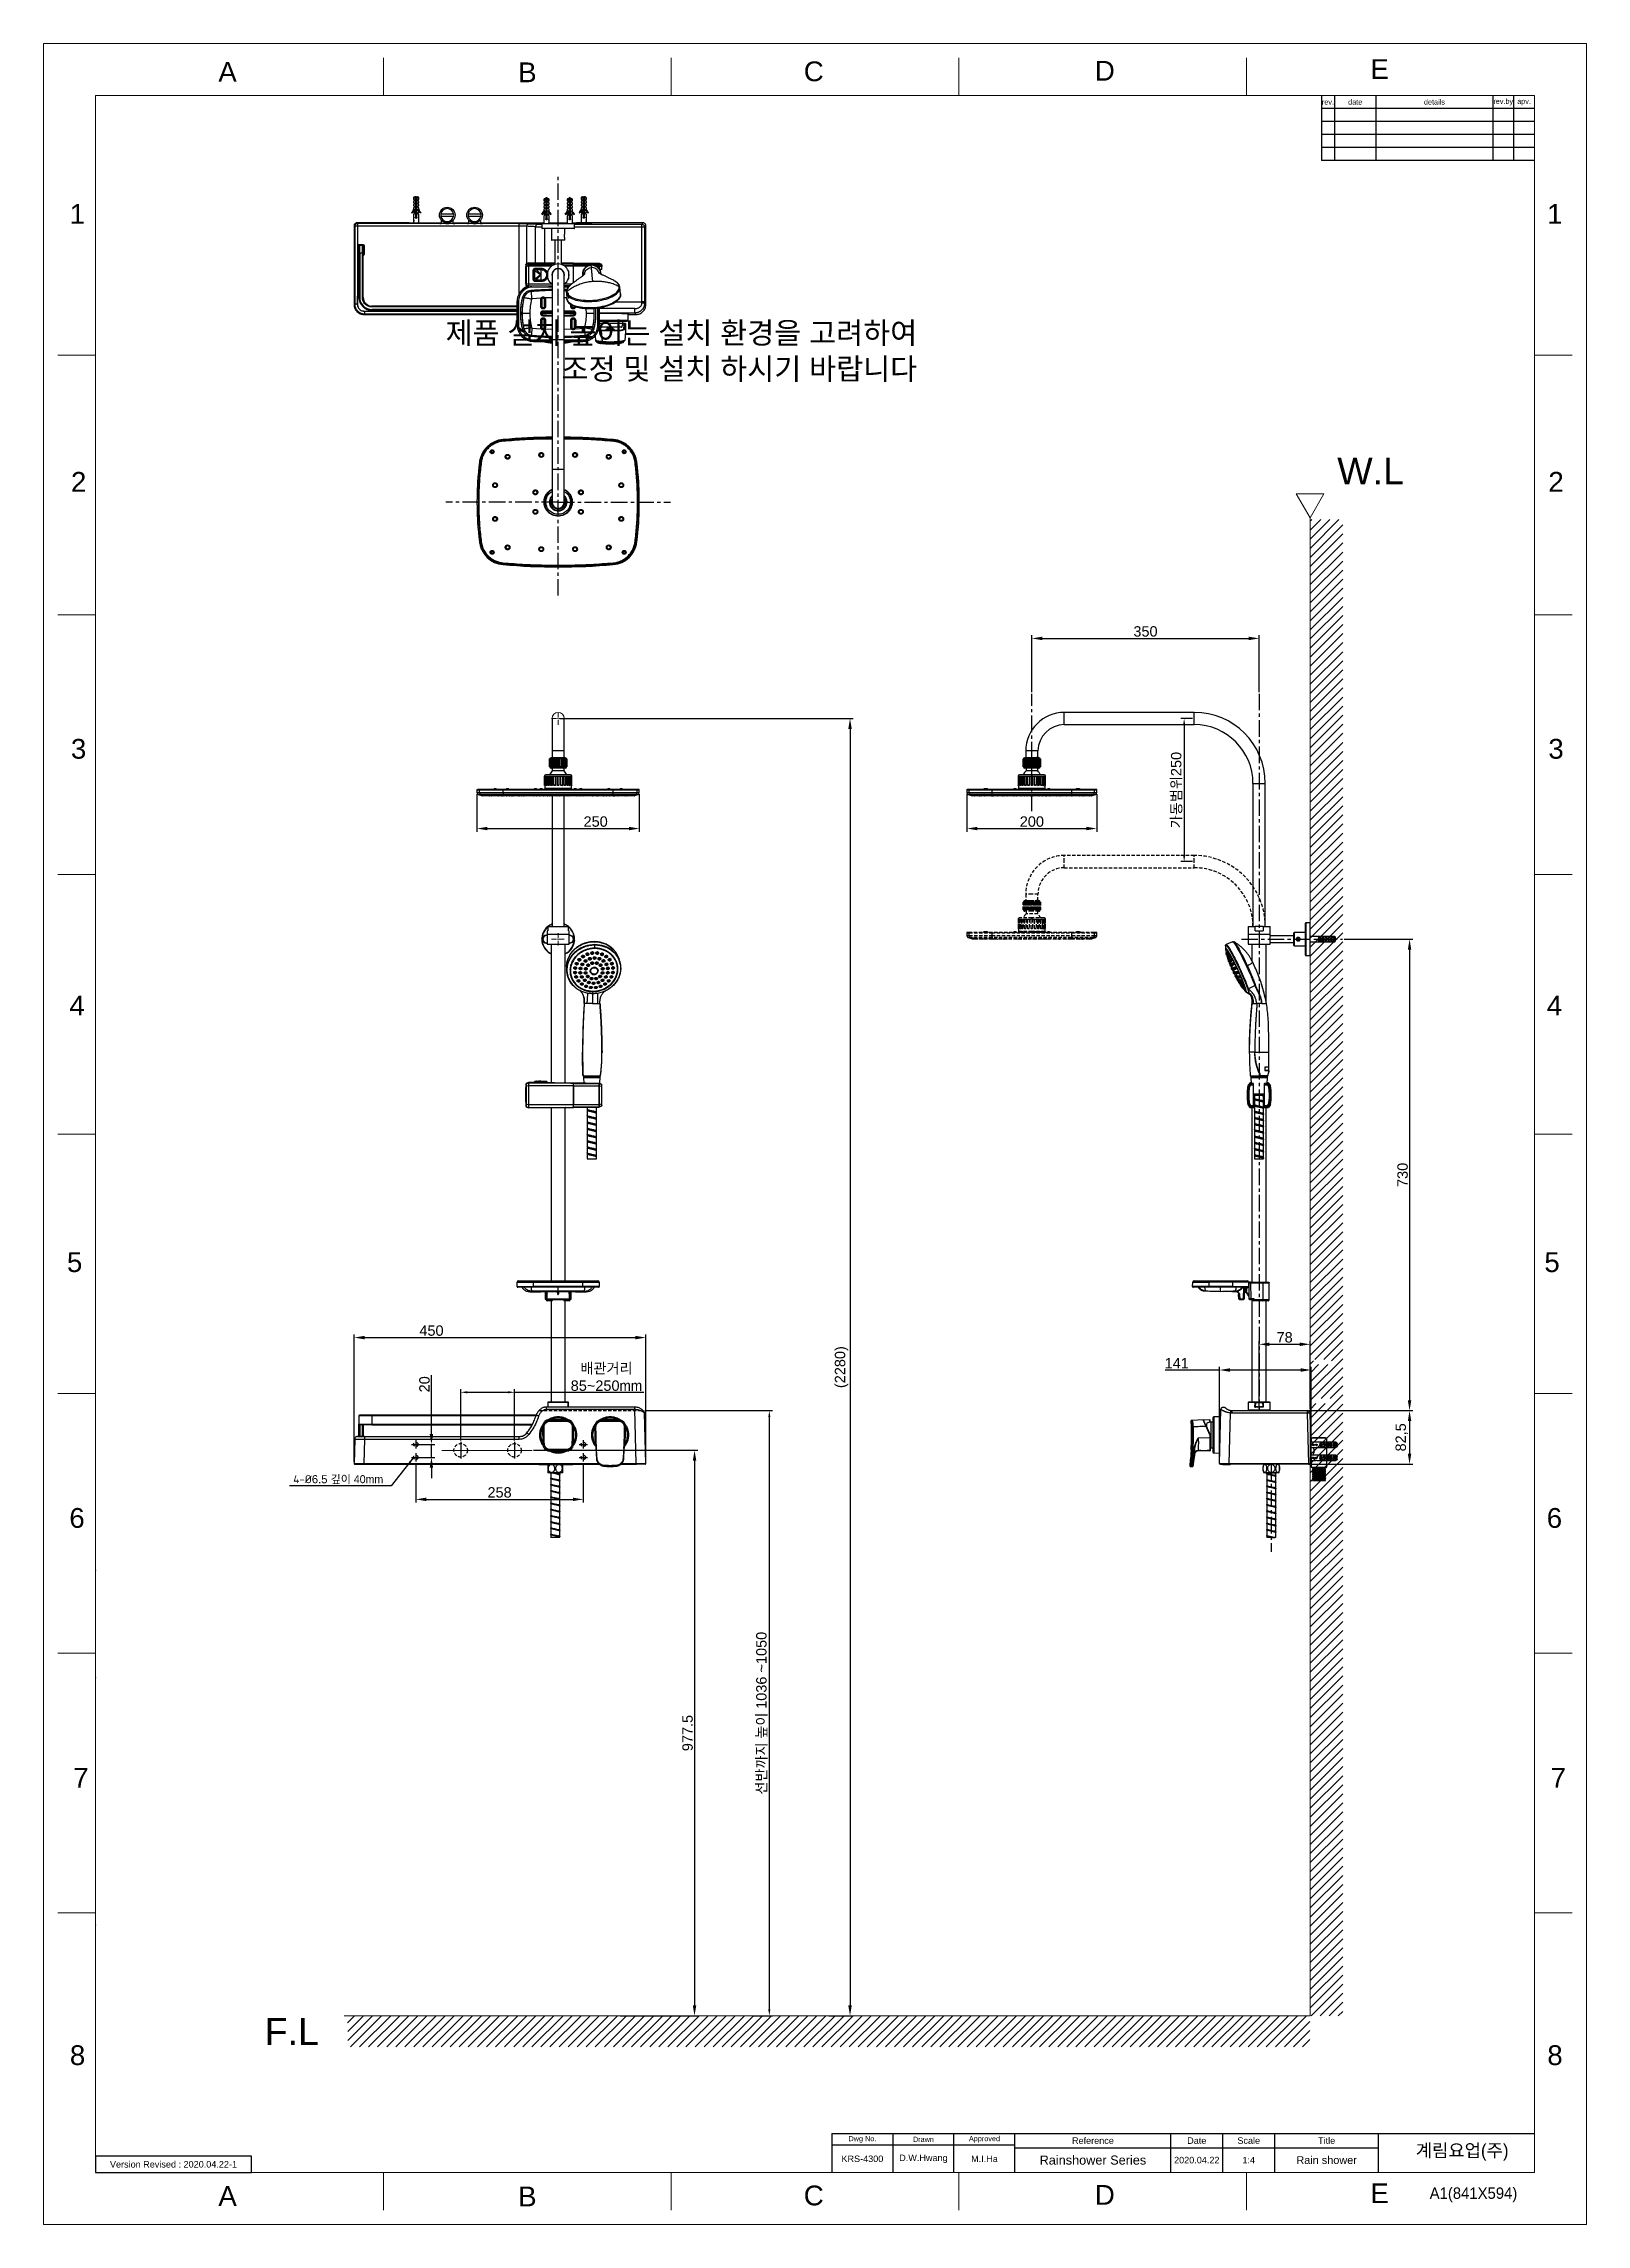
# Model space of a CAD drawing. Header units: millimetres. Extents: x 6110 to 6704, y -2661 to -1821.
import ezdxf

# ---------------------------------------------------------------- set-up
doc = ezdxf.new("R2010")
doc.units = ezdxf.units.MM
doc.header["$LTSCALE"] = 0.1
for name, pattern in [('CENTER2', [28.575, 19.05, -3.175, 3.175, -3.175]), ('CENTERX2', [101.6, 63.5, -12.7, 12.7, -12.7]), ('HIDDENX2', [19.05, 12.7, -6.35])]:
    doc.linetypes.add(name, pattern=pattern)
doc.layers.get('0').update_dxf_attribs({"lineweight": 15})
for name, color, linetype, lineweight in [('5', 2, 'Continuous', 9), ('DIM', 3, 'Continuous', 9), ('중심선', 1, 'CENTER2', 13)]:
    doc.layers.add(name, color=color, linetype=linetype, lineweight=lineweight)
for name, color, linetype in [('CENTER', 1, 'CENTERX2'), ('FORM', 7, 'Continuous'), ('hatch', 2, 'Continuous'), ('HIDDEN', 8, 'HIDDENX2'), ('TEXT', 2, 'Continuous')]:
    doc.layers.add(name, color=color, linetype=linetype)
doc.styles.add('ROMANS', font='Gulim.ttf')
doc.styles.get("Standard").update_dxf_attribs({"font": 'arial.ttf'})
doc.dimstyles.new('ISO-25', dxfattribs={"dimtxt": 2.5, "dimasz": 2.5, "dimexe": 1.25, "dimexo": 0.625, "dimtad": 1, "dimlfac": 5, "dimtxsty": 'Standard', "dimcen": 2.5, "dimadec": 0, "dimazin": 0, "dimtfac": 1, "dimtmove": 0, "dimatfit": 3, "dimfxl": 0, "dimarcsym": 0})

msp = doc.modelspace()

# ---------------------------------------------------------------- texts
at = {"char_height": 7.6238, "attachment_point": 5}
for s, width, insert in [('A', 10, (6180.6637, -1831.6852)), ('B', 10, (6296.113, -1831.8536)), ('C', 10, (6406.3661, -1831.5268)), ('D', 10, (6518.4473, -1831.2472)), ('E', 10, (6624.2408, -1830.6131)), ('1', 50, (6122.8426, -1886.3879)), ('1', 50, (6691.6957, -1886.3879)), ('2', 50, (6123.3199, -1989.5882)), ('2', 50, (6692.173, -1989.5882)), ('3', 50, (6123.3009, -2092.4762)), ('3', 50, (6692.154, -2092.4762)), ('4', 50, (6122.7264, -2191.2859)), ('4', 50, (6691.5795, -2191.2859)), ('5', 50, (6121.7754, -2290.2148)), ('5', 50, (6690.6285, -2290.2148)), ('6', 50, (6122.6966, -2388.7358)), ('6', 50, (6691.5497, -2388.7358)), ('7', 50, (6124.1908, -2488.8118)), ('7', 50, (6693.0439, -2488.8118)), ('8', 50, (6122.9109, -2595.6715)), ('8', 50, (6691.764, -2595.6715)), ('C', 10, (6406.3661, -2649.7123)), ('D', 10, (6518.4473, -2649.4327)), ('E', 10, (6624.2408, -2648.7985)), ('A', 10, (6180.6637, -2649.8706)), ('B', 10, (6296.113, -2650.039))]:
    msp.add_mtext_dynamic_manual_height_columns(s, width=width, gutter_width=12.5, heights=[0], dxfattribs=dict(at, insert=insert))
at = {"layer": '5', "style": 'ROMANS'}
msp.add_text('A1(841X594)', height=4.375, dxfattribs=at).set_placement((6643.5232, -2650.9557))
at = {"layer": 'DIM', "attachment_point": 9}
for s, insert, char_height in [('{\\fGulim|b0|i0|c129|p50;제품 설치 높이는 설치 환경을 고려하여 \\P조정 및 설치 하시기 바랍니다}', (6446.2126, -1951.0889), 8.294062), ('{\\fISOCPEUR|b0|i0|c0|p34;4-%%C}6.5 {\\fGulim|b0|i0|c129|p50;깊이 40mm}', (6240.5896, -2375.6615), 3.110273)]:
    msp.add_mtext(s, dxfattribs=dict(at, insert=insert, char_height=char_height))
at = {"layer": 'TEXT'}
for s, width, insert, char_height, attachment_point in [('rev.', 5, (6604.3443, -1843.2943), 2, 5), ('date', 16, (6614.8443, -1843.2943), 2, 5), ('details', 45, (6645.3443, -1843.2943), 2, 5), ('rev.by', 8, (6671.8443, -1843.2943), 2, 5), ('apv.', 8, (6679.8443, -1843.2943), 2, 5), ('W.L', 14.295809, (6607.9096, -1980.2404), 10.36758, 1), ('F.L', 14.295809, (6194.9305, -2581.2752), 10.36758, 1), ('Dwg No.', 23.5, (6425.0943, -2628.0441), 2, 5), ('Drawn', 23.5, (6448.5943, -2628.0441), 2, 5), ('Approved', 23.5, (6472.0943, -2628.0441), 2, 5), ('Reference', 60, (6513.8443, -2628.5441), 2.5, 5), ('Date', 20, (6553.8443, -2628.5441), 2.5, 5), ('Scale', 20, (6573.8443, -2628.5441), 2.5, 5), ('Title', 40, (6603.8443, -2628.5441), 2.5, 5), ('Version Revised : 2020.04.22-1', 60, (6159.8445, -2637.6691), 2.5, 5), ('KRS-4300', 23.5, (6425.0943, -2635.5441), 2.5, 5), ('D.W.Hwang', 23.5, (6448.5943, -2635.5441), 2.5, 5), ('M.I.Ha', 23.5, (6472.0943, -2635.5441), 2.5, 5), ('Rainshower Series', 60, (6513.8443, -2636.0441), 3.5, 5), ('2020.04.22', 20, (6553.8443, -2636.0441), 2.5, 5), ('1:4', 20, (6573.8443, -2636.0441), 2.5, 5), ('Rain shower', 40, (6603.8443, -2636.0441), 3, 5)]:
    msp.add_mtext_dynamic_manual_height_columns(s, width=width, gutter_width=12.5, heights=[0], dxfattribs=dict(at, insert=insert, char_height=char_height, attachment_point=attachment_point))
at = {"layer": 'TEXT', "linetype": 'CENTERX2', "insert": (6656.0209, -2633.0525), "char_height": 5, "attachment_point": 5}
msp.add_mtext_dynamic_manual_height_columns('{\\fHYGothic-Medium|b0|i0|c129|p18;계림요업(주)}', width=60, gutter_width=12.5, heights=[0], dxfattribs=at)

# ---------------------------------------------------------------- blocks, each defined once
blk = doc.blocks.new('*D35')
at = {"layer": 'Defpoints', "color": 0}
for p in [(6552.84, -2080.75), (6548.98, -2135.87), (6552.84, -2135.87)]:
    blk.add_point(p, dxfattribs=at)
at = {"layer": 'DIM', "color": 0, "lineweight": -2}
for p, q in [((6552.22, -2080.75), (6547.73, -2080.75)), ((6548.98, -2083.25), (6548.98, -2133.37)), ((6552.22, -2135.87), (6547.73, -2135.87))]:
    blk.add_line(p, q, dxfattribs=at)
at = {"layer": 'DIM', "color": 0}
for points in [[(6548.56, -2083.25), (6549.4, -2083.25), (6548.98, -2080.75)], [(6548.56, -2133.37), (6549.4, -2133.37), (6548.98, -2135.87)]]:
    blk.add_solid(points, dxfattribs=at)
at = {"layer": 'DIM', "color": 0, "insert": (6546.12, -2108.31), "char_height": 2.5, "attachment_point": 5, "rotation": 90}
blk.add_mtext('{\\fGulim|b0|i0|c129|p50;\\H1.6x;가동범위\\fArial|b0|i0|c0|p34;250}', dxfattribs=at)
blk = doc.blocks.new('*D36')
at = {"layer": 'Defpoints', "color": 0}
for p in [(6577.84, -2049.9), (6490.34, -2071.25), (6577.84, -2071.25)]:
    blk.add_point(p, dxfattribs=at)
at = {"layer": 'DIM', "color": 0, "lineweight": -2}
for p, q in [((6490.34, -2070.62), (6490.34, -2048.65)), ((6577.84, -2070.62), (6577.84, -2048.65)), ((6494.34, -2049.9), (6573.84, -2049.9))]:
    blk.add_line(p, q, dxfattribs=at)
at = {"layer": 'DIM', "color": 0}
for points in [[(6494.34, -2049.23), (6494.34, -2050.57), (6490.34, -2049.9)], [(6573.84, -2049.23), (6573.84, -2050.57), (6577.84, -2049.9)]]:
    blk.add_solid(points, dxfattribs=at)
at = {"layer": 'DIM', "color": 0, "insert": (6534.09, -2047.23), "char_height": 4, "attachment_point": 5}
blk.add_mtext('350', dxfattribs=at)
blk = doc.blocks.new('*D37')
at = {"layer": 'Defpoints', "color": 0}
for p in [(6276.7, -2109.27), (6339.2, -2109.27), (6339.2, -2123.14)]:
    blk.add_point(p, dxfattribs=at)
at = {"layer": 'DIM', "color": 0, "lineweight": -2}
for p, q in [((6276.7, -2109.89), (6276.7, -2124.39)), ((6339.2, -2109.89), (6339.2, -2124.39)), ((6280.7, -2123.14), (6335.2, -2123.14))]:
    blk.add_line(p, q, dxfattribs=at)
at = {"layer": 'DIM', "color": 0}
for points in [[(6280.7, -2122.47), (6280.7, -2123.8), (6276.7, -2123.14)], [(6335.2, -2122.47), (6335.2, -2123.8), (6339.2, -2123.14)]]:
    blk.add_solid(points, dxfattribs=at)
at = {"layer": 'DIM', "color": 0, "insert": (6322.39, -2120.47), "char_height": 4, "attachment_point": 5}
blk.add_mtext('250', dxfattribs=at)
blk = doc.blocks.new('*D38')
at = {"layer": 'Defpoints', "color": 0}
for p in [(6465.34, -2109.27), (6515.34, -2109.27), (6515.34, -2123.14)]:
    blk.add_point(p, dxfattribs=at)
at = {"layer": 'DIM', "color": 0, "lineweight": -2}
for p, q in [((6465.34, -2109.89), (6465.34, -2124.39)), ((6515.34, -2109.89), (6515.34, -2124.39)), ((6469.34, -2123.14), (6511.34, -2123.14))]:
    blk.add_line(p, q, dxfattribs=at)
at = {"layer": 'DIM', "color": 0}
for points in [[(6469.34, -2122.47), (6469.34, -2123.8), (6465.34, -2123.14)], [(6511.34, -2122.47), (6511.34, -2123.8), (6515.34, -2123.14)]]:
    blk.add_solid(points, dxfattribs=at)
at = {"layer": 'DIM', "color": 0, "insert": (6490.34, -2120.47), "char_height": 4, "attachment_point": 5}
blk.add_mtext('200', dxfattribs=at)
blk = doc.blocks.new('*D39')
at = {"layer": 'Defpoints', "color": 0}
for p in [(6610, -2165.75), (6596.35, -2347.33), (6635.77, -2347.33)]:
    blk.add_point(p, dxfattribs=at)
at = {"layer": 'DIM', "color": 0, "lineweight": -2}
for p, q in [((6610.63, -2165.75), (6637.02, -2165.75)), ((6635.77, -2169.75), (6635.77, -2343.33)), ((6596.97, -2347.33), (6637.02, -2347.33))]:
    blk.add_line(p, q, dxfattribs=at)
at = {"layer": 'DIM', "color": 0}
for points in [[(6635.1, -2169.75), (6636.43, -2169.75), (6635.77, -2165.75)], [(6635.1, -2343.33), (6636.43, -2343.33), (6635.77, -2347.33)]]:
    blk.add_solid(points, dxfattribs=at)
at = {"layer": 'DIM', "color": 0, "insert": (6633.1, -2256.54), "char_height": 4, "attachment_point": 5, "rotation": 90}
blk.add_mtext('730', dxfattribs=at)
blk = doc.blocks.new('*D40')
at = {"layer": 'Defpoints', "color": 0}
for p in [(6596.35, -2347.33), (6596.86, -2367.96), (6635.77, -2367.96)]:
    blk.add_point(p, dxfattribs=at)
at = {"layer": 'DIM', "color": 0, "lineweight": -2}
for p, q in [((6596.97, -2347.33), (6637.02, -2347.33)), ((6635.77, -2351.33), (6635.77, -2363.96)), ((6597.48, -2367.96), (6637.02, -2367.96))]:
    blk.add_line(p, q, dxfattribs=at)
at = {"layer": 'DIM', "color": 0}
for points in [[(6635.1, -2351.33), (6636.43, -2351.33), (6635.77, -2347.33)], [(6635.1, -2363.96), (6636.43, -2363.96), (6635.77, -2367.96)]]:
    blk.add_solid(points, dxfattribs=at)
at = {"layer": 'DIM', "color": 0, "insert": (6632.74, -2357.64), "char_height": 4, "attachment_point": 5, "rotation": 90}
blk.add_mtext('82,5', dxfattribs=at)
blk = doc.blocks.new('*D41')
at = {"layer": 'Defpoints', "color": 0}
for p in [(6562.61, -2331.71), (6562.61, -2367.7), (6597.86, -2367.7)]:
    blk.add_point(p, dxfattribs=at)
at = {"layer": 'DIM', "color": 0, "lineweight": -2}
for p, q in [((6562.61, -2331.71), (6541.64, -2331.71)), ((6562.61, -2367.07), (6562.61, -2330.46)), ((6593.86, -2331.71), (6566.61, -2331.71)), ((6597.86, -2367.07), (6597.86, -2330.46))]:
    blk.add_line(p, q, dxfattribs=at)
at = {"layer": 'DIM', "color": 0}
for points in [[(6566.61, -2331.04), (6566.61, -2332.38), (6562.61, -2331.71)], [(6593.86, -2331.04), (6593.86, -2332.38), (6597.86, -2331.71)]]:
    blk.add_solid(points, dxfattribs=at)
at = {"layer": 'DIM', "color": 0, "insert": (6546.11, -2329.08), "char_height": 4, "attachment_point": 5}
blk.add_mtext('141', dxfattribs=at)
blk = doc.blocks.new('*D42')
at = {"layer": 'Defpoints', "color": 0}
for p in [(6341.72, -2319.21), (6229.39, -2367.7), (6341.72, -2367.7)]:
    blk.add_point(p, dxfattribs=at)
at = {"layer": 'DIM', "color": 0, "lineweight": -2}
for p, q in [((6229.39, -2367.07), (6229.39, -2317.96)), ((6341.72, -2367.07), (6341.72, -2317.96)), ((6233.39, -2319.21), (6337.72, -2319.21))]:
    blk.add_line(p, q, dxfattribs=at)
at = {"layer": 'DIM', "color": 0}
for points in [[(6233.39, -2318.54), (6233.39, -2319.87), (6229.39, -2319.21)], [(6337.72, -2318.54), (6337.72, -2319.87), (6341.72, -2319.21)]]:
    blk.add_solid(points, dxfattribs=at)
at = {"layer": 'DIM', "color": 0, "insert": (6259.18, -2316.54), "char_height": 4, "attachment_point": 5}
blk.add_mtext('450', dxfattribs=at)
blk = doc.blocks.new('*D43')
at = {"layer": 'Defpoints', "color": 0}
for p in [(6340.65, -2347.33), (6382.37, -2580.44), (6389.26, -2580.44)]:
    blk.add_point(p, dxfattribs=at)
at = {"layer": 'DIM', "color": 0, "lineweight": -2}
for p, q in [((6341.28, -2347.33), (6390.51, -2347.33)), ((6389.26, -2349.83), (6389.26, -2577.94)), ((6383, -2580.44), (6390.51, -2580.44))]:
    blk.add_line(p, q, dxfattribs=at)
at = {"layer": 'DIM', "color": 0}
for points in [[(6388.84, -2349.83), (6389.67, -2349.83), (6389.26, -2347.33)], [(6388.84, -2577.94), (6389.67, -2577.94), (6389.26, -2580.44)]]:
    blk.add_solid(points, dxfattribs=at)
at = {"layer": 'DIM', "color": 0, "insert": (6386.41, -2463.89), "char_height": 2.5, "attachment_point": 5, "rotation": 90}
blk.add_mtext('{\\fGulim|b0|i0|c129|p50;\\H1.6x;선반까지 높이 \\fArial|b0|i0|c0|p34;1036 ~1050}', dxfattribs=at)
blk = doc.blocks.new('*D44')
at = {"layer": 'Defpoints', "color": 0}
for p in [(6291.16, -2340.28), (6270.42, -2359.43), (6291.16, -2359.43)]:
    blk.add_point(p, dxfattribs=at)
at = {"layer": 'DIM', "color": 0, "lineweight": -2}
for p, q in [((6270.42, -2358.81), (6270.42, -2339.03)), ((6272.92, -2340.28), (6288.66, -2340.28)), ((6291.16, -2358.81), (6291.16, -2339.03)), ((6291.16, -2340.28), (6340.93, -2340.28))]:
    blk.add_line(p, q, dxfattribs=at)
at = {"layer": 'DIM', "color": 0}
for points in [[(6272.92, -2339.86), (6272.92, -2340.7), (6270.42, -2340.28)], [(6288.66, -2339.86), (6288.66, -2340.7), (6291.16, -2340.28)]]:
    blk.add_solid(points, dxfattribs=at)
at = {"layer": 'DIM', "color": 0, "insert": (6326.55, -2334.42), "char_height": 2.5, "attachment_point": 5}
blk.add_mtext('{\\fGulim|b0|i0|c129|p50;\\H1.6x;\\C3;배관거리\\fArial|b0|i0|c0|p34;\\P85~250\\fGulim|b0|i0|c129|p50;mm}', dxfattribs=at)
blk = doc.blocks.new('*D45')
at = {"layer": 'Defpoints', "color": 0}
for p in [(6297.89, -2362.64), (6331.19, -2580.44), (6360.46, -2580.44)]:
    blk.add_point(p, dxfattribs=at)
at = {"layer": 'DIM', "color": 0, "lineweight": -2}
for p, q in [((6298.51, -2362.64), (6361.71, -2362.64)), ((6360.46, -2366.64), (6360.46, -2576.44)), ((6331.81, -2580.44), (6361.71, -2580.44))]:
    blk.add_line(p, q, dxfattribs=at)
at = {"layer": 'DIM', "color": 0}
for points in [[(6359.8, -2366.64), (6361.13, -2366.64), (6360.46, -2362.64)], [(6359.8, -2576.44), (6361.13, -2576.44), (6360.46, -2580.44)]]:
    blk.add_solid(points, dxfattribs=at)
at = {"layer": 'DIM', "color": 0, "insert": (6357.8, -2471.54), "char_height": 4, "attachment_point": 5, "rotation": 90}
blk.add_mtext('977.5', dxfattribs=at)
blk = doc.blocks.new('*D47')
at = {"layer": 'Defpoints', "color": 0}
for p in [(6253.14, -2366.98), (6317.64, -2366.98), (6317.64, -2381.53)]:
    blk.add_point(p, dxfattribs=at)
at = {"layer": 'DIM', "color": 0, "lineweight": -2}
for p, q in [((6253.14, -2367.61), (6253.14, -2382.78)), ((6317.64, -2367.61), (6317.64, -2382.78)), ((6257.14, -2381.53), (6313.64, -2381.53))]:
    blk.add_line(p, q, dxfattribs=at)
at = {"layer": 'DIM', "color": 0}
for points in [[(6257.14, -2380.86), (6257.14, -2382.19), (6253.14, -2381.53)], [(6313.64, -2380.86), (6313.64, -2382.19), (6317.64, -2381.53)]]:
    blk.add_solid(points, dxfattribs=at)
at = {"layer": 'DIM', "color": 0, "insert": (6285.39, -2378.86), "char_height": 4, "attachment_point": 5}
blk.add_mtext('258', dxfattribs=at)
blk = doc.blocks.new('*D48')
at = {"layer": 'Defpoints', "color": 0}
for p in [(6253.14, -2360.36), (6253.14, -2365.36), (6259.16, -2365.36)]:
    blk.add_point(p, dxfattribs=at)
at = {"layer": 'DIM', "color": 0, "lineweight": -2}
for p, q in [((6259.16, -2356.36), (6259.16, -2333.69)), ((6253.77, -2360.36), (6260.41, -2360.36)), ((6259.16, -2365.36), (6259.16, -2360.36)), ((6253.77, -2365.36), (6260.41, -2365.36)), ((6259.16, -2369.36), (6259.16, -2373.36))]:
    blk.add_line(p, q, dxfattribs=at)
at = {"layer": 'DIM', "color": 0}
for points in [[(6258.49, -2356.36), (6259.82, -2356.36), (6259.16, -2360.36)], [(6258.49, -2369.36), (6259.82, -2369.36), (6259.16, -2365.36)]]:
    blk.add_solid(points, dxfattribs=at)
at = {"layer": 'DIM', "color": 0, "insert": (6256.49, -2337.21), "char_height": 4, "attachment_point": 5, "rotation": 90}
blk.add_mtext('20', dxfattribs=at)
blk = doc.blocks.new('*D49')
at = {"layer": 'Defpoints', "color": 0}
for p in [(6307.95, -2080.75), (6411.49, -2580.44), (6420.33, -2580.44)]:
    blk.add_point(p, dxfattribs=at)
at = {"layer": 'DIM', "color": 0, "lineweight": -2}
for p, q in [((6308.58, -2080.75), (6421.58, -2080.75)), ((6420.33, -2084.75), (6420.33, -2576.44)), ((6412.12, -2580.44), (6421.58, -2580.44))]:
    blk.add_line(p, q, dxfattribs=at)
at = {"layer": 'DIM', "color": 0}
for points in [[(6419.66, -2084.75), (6420.99, -2084.75), (6420.33, -2080.75)], [(6419.66, -2576.44), (6420.99, -2576.44), (6420.33, -2580.44)]]:
    blk.add_solid(points, dxfattribs=at)
at = {"layer": 'DIM', "color": 0, "insert": (6417.08, -2330.6), "char_height": 4, "attachment_point": 5, "rotation": 90}
blk.add_mtext('(2280)', dxfattribs=at)
blk = doc.blocks.new('*D50')
at = {"layer": 'Defpoints', "color": 0}
for p in [(6597.47, -2321.8), (6577.84, -2347.2), (6597.47, -2347.33)]:
    blk.add_point(p, dxfattribs=at)
at = {"layer": 'DIM', "color": 0, "lineweight": -2}
for p, q in [((6577.84, -2346.58), (6577.84, -2320.55)), ((6581.84, -2321.8), (6593.47, -2321.8)), ((6597.47, -2346.71), (6597.47, -2320.55))]:
    blk.add_line(p, q, dxfattribs=at)
at = {"layer": 'DIM', "color": 0}
for points in [[(6581.84, -2321.13), (6581.84, -2322.47), (6577.84, -2321.8)], [(6593.47, -2321.13), (6593.47, -2322.47), (6597.47, -2321.8)]]:
    blk.add_solid(points, dxfattribs=at)
at = {"layer": 'DIM', "color": 0, "insert": (6587.66, -2319.13), "char_height": 4, "attachment_point": 5}
blk.add_mtext('78', dxfattribs=at)

# ---------------------------------------------------------------- dimensions: what is measured, and where the dimension line sits
at = {"layer": 'DIM'}
for base, p1, p2, picture, middle in [((6577.8418, -2049.9011), (6490.3418, -2071.2476), (6577.8418, -2071.2476), '*D36', (6534.0918, -2049.9011)), ((6339.2019, -2123.1359), (6276.7019, -2109.2699), (6339.2019, -2109.2699), '*D37', (6322.3943, -2123.1359)), ((6562.6054, -2331.7113), (6597.8554, -2367.6995), (6562.6054, -2367.6995), '*D41', (6546.1108, -2331.7113)), ((6317.6435, -2381.5276), (6253.1435, -2366.9812), (6317.6435, -2366.9812), '*D47', (6285.3935, -2381.5276))]:
    dim = msp.add_linear_dim(base=base, p1=p1, p2=p2, dimstyle='ISO-25', override={"dimtxt": 4, "dimasz": 4, "dimlfac": 4, "dimadec": 1, "dimfxl": 1.25}, dxfattribs=at)
    dim.commit()
    dim.dimension.update_dxf_attribs({"geometry": picture, "text_midpoint": middle, "dimtype": 160})
for base, p1, p2, text, picture, middle in [((6420.3266, -2580.4433), (6307.9519, -2080.7498), (6411.4918, -2580.4433), '(2280)', '*D49', (6420.3266, -2330.5966)), ((6360.4628, -2580.4433), (6297.8859, -2362.6446), (6331.1867, -2580.4433), '977.5', '*D45', (6360.4628, -2471.544))]:
    dim = msp.add_linear_dim(base=base, p1=p1, p2=p2, angle=90, text=text, dimstyle='ISO-25', override={"dimtxt": 4, "dimasz": 4, "dimlfac": 4, "dimadec": 1, "dimfxl": 1.25}, dxfattribs=at)
    dim.commit()
    dim.dimension.update_dxf_attribs({"geometry": picture, "text_midpoint": middle, "dimtype": 160})
dim = msp.add_linear_dim(base=(6548.9798, -2135.8748), p1=(6552.8418, -2080.7498), p2=(6552.8418, -2135.8748), angle=90, text='{\\fGulim|b0|i0|c129|p50;\\H1.6x;가동범위\\fArial|b0|i0|c0|p34;250}', dimstyle='ISO-25', dxfattribs=at)
dim.commit()
dim.dimension.update_dxf_attribs({"geometry": '*D35', "text_midpoint": (6546.1231, -2108.3123)})
dim = msp.add_linear_dim(base=(6515.3418, -2123.1359), p1=(6465.3418, -2109.2699), p2=(6515.3418, -2109.2699), dimstyle='ISO-25', override={"dimtxt": 4, "dimasz": 4, "dimlfac": 4, "dimadec": 1, "dimfxl": 1.25}, dxfattribs=at)
dim.commit()
dim.dimension.update_dxf_attribs({"geometry": '*D38', "text_midpoint": (6490.3418, -2120.4686)})
dim = msp.add_linear_dim(base=(6635.7674, -2347.331), p1=(6610.0048, -2165.7496), p2=(6596.3479, -2347.331), angle=90, text='730', dimstyle='ISO-25', override={"dimtxt": 4, "dimasz": 4, "dimlfac": 4, "dimadec": 1, "dimfxl": 1.25}, dxfattribs=at)
dim.commit()
dim.dimension.update_dxf_attribs({"geometry": '*D39', "text_midpoint": (6633.0988, -2256.5403)})
dim = msp.add_linear_dim(base=(6341.7164, -2319.2075), p1=(6229.3935, -2367.6995), p2=(6341.7164, -2367.6996), text='450', dimstyle='ISO-25', override={"dimtxt": 4, "dimasz": 4, "dimlfac": 4, "dimadec": 1, "dimfxl": 1.25}, dxfattribs=at)
dim.commit()
dim.dimension.update_dxf_attribs({"geometry": '*D42', "text_midpoint": (6259.1753, -2319.2075), "dimtype": 160})
dim = msp.add_linear_dim(base=(6597.4737, -2321.8006), p1=(6577.8418, -2347.2049), p2=(6597.4737, -2347.331), text='78', dimstyle='ISO-25', override={"dimtxt": 4, "dimasz": 4, "dimlfac": 4, "dimadec": 1, "dimfxl": 1.25}, dxfattribs=at)
dim.commit()
dim.dimension.update_dxf_attribs({"geometry": '*D50', "text_midpoint": (6587.6578, -2319.1333)})
dim = msp.add_linear_dim(base=(6259.1552, -2365.3612), p1=(6253.1435, -2360.3612), p2=(6253.1435, -2365.3612), angle=90, dimstyle='ISO-25', override={"dimtxt": 4, "dimasz": 4, "dimlfac": 4, "dimadec": 1, "dimfxl": 1.25}, dxfattribs=at)
dim.commit()
dim.dimension.update_dxf_attribs({"geometry": '*D48', "text_midpoint": (6259.1552, -2337.2067), "dimtype": 160})
at = {"layer": 'DIM', "color": 3}
dim = msp.add_linear_dim(base=(6291.1552, -2340.2791), p1=(6270.42, -2359.4307), p2=(6291.1552, -2359.4307), text='{\\fGulim|b0|i0|c129|p50;\\H1.6x;\\C3;배관거리\\fArial|b0|i0|c0|p34;\\P85~250\\fGulim|b0|i0|c129|p50;mm}', dimstyle='ISO-25', dxfattribs=at)
dim.commit()
dim.dimension.update_dxf_attribs({"geometry": '*D44', "text_midpoint": (6326.5549, -2340.2791), "dimtype": 160})
at = {"layer": 'DIM'}
dim = msp.add_linear_dim(base=(6389.2571, -2580.4433), p1=(6340.653, -2347.331), p2=(6382.3731, -2580.4433), angle=90, text='{\\fGulim|b0|i0|c129|p50;\\H1.6x;선반까지 높이 \\fArial|b0|i0|c0|p34;1036 ~1050}', dimstyle='ISO-25', dxfattribs=at)
dim.commit()
dim.dimension.update_dxf_attribs({"geometry": '*D43', "text_midpoint": (6389.2571, -2463.8872), "dimtype": 160})
dim = msp.add_linear_dim(base=(6635.7674, -2367.956), p1=(6596.3479, -2347.331), p2=(6596.8557, -2367.956), angle=90, dimstyle='ISO-25', override={"dimtxt": 4, "dimasz": 4, "dimlfac": 4, "dimadec": 1, "dimfxl": 1.25}, dxfattribs=at)
dim.commit()
dim.dimension.update_dxf_attribs({"geometry": '*D40', "text_midpoint": (6632.7386, -2357.6435)})

# ---------------------------------------------------------------- hatches: boundary and pattern name
at = {"layer": 'hatch'}
h = msp.add_hatch(dxfattribs=at)
h.set_pattern_fill('ANSI31', color=256, scale=0.777568)
h.set_pattern_definition([(45, (5809.2703, -2562.4971), (-1.7456907, 1.7456907), [])])
edge = h.paths.add_edge_path()
edge.add_spline(control_points=[(6597.4753, -2327.6311), (6597.5331, -2327.6451), (6597.6353, -2327.6615), (6597.7761, -2327.6615), (6597.8566, -2327.6514), (6597.8936, -2327.6448)], knot_values=[0, 0, 0, 0, 0.42377523, 0.73221647, 1, 1, 1, 1], degree=3, periodic=0)
edge.add_line((6597.5166, -2327.6369), (6597.9333, -2327.6369))
edge.add_arc((6597.7003, -2326.5693), 1.0927, 280.190547, 282.3163561, ccw=False)
edge.add_spline(control_points=[(6597.8936, -2327.6448), (6597.8566, -2327.6514), (6597.7761, -2327.6615), (6597.6353, -2327.6615), (6597.5331, -2327.6451), (6597.4753, -2327.6311)], knot_values=[0, 0, 0, 0, 0.26778353, 0.57622477, 1, 1, 1, 1], degree=3, periodic=0)
edge.add_line((6597.4668, -2327.6762), (6597.4668, -2329.6212))
edge.add_line((6597.4668, -2329.6212), (6597.5166, -2329.6212))
edge.add_spline(control_points=[(6597.8936, -2329.6133), (6597.8566, -2329.6067), (6597.7761, -2329.5966), (6597.6353, -2329.5966), (6597.5331, -2329.613), (6597.4753, -2329.627)], knot_values=[0, 0, 0, 0, 0.26778872, 0.57623461, 1, 1, 1, 1], degree=3, periodic=0)
edge.add_line((6600.0995, -2329.4097), (6600.2847, -2329.4097))
edge.add_ellipse((6599.6335, -2328.629), major_axis=(0, -1), ratio=0.66666667, start_angle=218.6821875, end_angle=321.3178125, ccw=False)
edge.add_line((6598.6491, -2327.6369), (6597.5166, -2327.6369))
edge.add_spline(control_points=[(6597.4753, -2327.6311), (6597.5331, -2327.6451), (6597.6353, -2327.6615), (6597.7761, -2327.6615), (6597.8566, -2327.6514), (6597.8936, -2327.6448)], knot_values=[0, 0, 0, 0, 0.42377523, 0.73221647, 1, 1, 1, 1], degree=3, periodic=0)
edge.add_arc((6597.7003, -2326.5693), 1.0927, 280.190547, 282.3163561)
edge.add_line((6597.9333, -2327.6369), (6605.717, -2327.6369))
edge.add_line((6605.717, -2327.6369), (6605.717, -2329.6212))
edge.add_line((6605.717, -2329.6212), (6597.5166, -2329.6212))
edge.add_spline(control_points=[(6597.8936, -2329.6133), (6597.8566, -2329.6067), (6597.7761, -2329.5966), (6597.6353, -2329.5966), (6597.5331, -2329.613), (6597.4753, -2329.627)], knot_values=[0, 0, 0, 0, 0.26778872, 0.57623461, 1, 1, 1, 1], degree=3, periodic=0)
edge.add_line((6597.4753, -2329.627), (6597.4668, -2329.6291))
edge.add_line((6597.4668, -2329.6291), (6597.4668, -2342.6294))
edge.add_line((6597.4668, -2342.6294), (6597.4753, -2342.6314))
edge.add_spline(control_points=[(6597.4753, -2342.6314), (6597.5331, -2342.6454), (6597.6353, -2342.6618), (6597.7761, -2342.6618), (6597.8566, -2342.6518), (6597.8936, -2342.6451)], knot_values=[0, 0, 0, 0, 0.42377523, 0.73221647, 1, 1, 1, 1], degree=3, periodic=0)
edge.add_line((6597.5166, -2342.6372), (6597.9333, -2342.6372))
edge.add_arc((6597.7003, -2341.5697), 1.0927, 280.1905474, 282.3163563, ccw=False)
edge.add_spline(control_points=[(6597.8936, -2342.6451), (6597.8566, -2342.6518), (6597.7761, -2342.6618), (6597.6353, -2342.6618), (6597.5331, -2342.6454), (6597.4753, -2342.6314)], knot_values=[0, 0, 0, 0, 0.26778353, 0.57622477, 1, 1, 1, 1], degree=3, periodic=0)
edge.add_line((6597.4668, -2342.6765), (6597.4668, -2344.6216))
edge.add_line((6597.4668, -2344.6216), (6597.5166, -2344.6216))
edge.add_spline(control_points=[(6597.8936, -2344.6136), (6597.8566, -2344.607), (6597.7761, -2344.5969), (6597.6353, -2344.5969), (6597.5331, -2344.6133), (6597.4753, -2344.6273)], knot_values=[0, 0, 0, 0, 0.26778872, 0.57623461, 1, 1, 1, 1], degree=3, periodic=0)
edge.add_line((6599.0317, -2344.41), (6599.2169, -2344.41))
edge.add_ellipse((6599.6335, -2343.6294), major_axis=(0, -1), ratio=0.66666667, start_angle=218.6821875, end_angle=321.3178125, ccw=False)
edge.add_line((6598.6491, -2342.6372), (6597.5166, -2342.6372))
edge.add_spline(control_points=[(6597.4753, -2342.6314), (6597.5331, -2342.6454), (6597.6353, -2342.6618), (6597.7761, -2342.6618), (6597.8566, -2342.6518), (6597.8936, -2342.6451)], knot_values=[0, 0, 0, 0, 0.42377523, 0.73221647, 1, 1, 1, 1], degree=3, periodic=0)
edge.add_arc((6597.7003, -2341.5697), 1.0927, 280.1905474, 282.3163563)
edge.add_line((6597.9333, -2342.6372), (6605.717, -2342.6372))
edge.add_line((6605.717, -2342.6372), (6605.717, -2344.6216))
edge.add_line((6605.717, -2344.6216), (6597.5166, -2344.6216))
edge.add_spline(control_points=[(6597.8936, -2344.6136), (6597.8566, -2344.607), (6597.7761, -2344.5969), (6597.6353, -2344.5969), (6597.5331, -2344.6133), (6597.4753, -2344.6273)], knot_values=[0, 0, 0, 0, 0.26778872, 0.57623461, 1, 1, 1, 1], degree=3, periodic=0)
edge.add_line((6597.4753, -2344.6273), (6597.4668, -2344.6294))
edge.add_line((6597.4668, -2344.6294), (6597.4668, -2580.4433))
edge.add_line((6597.4668, -2580.4433), (6610.0143, -2580.4433))
edge.add_line((6610.0143, -2580.4433), (6610.0143, -2004.0771))
edge.add_line((6610.0143, -2004.0771), (6597.4668, -2004.0771))
edge.add_line((6597.4668, -2004.0771), (6597.4668, -2327.629))
edge.add_line((6597.4668, -2327.629), (6597.4753, -2327.6311))
h = msp.add_hatch(dxfattribs=at)
h.set_pattern_fill('ANSI31', color=256, scale=0.777568)
h.set_pattern_definition([(45, (5797.0793, -2562.4971), (-1.745691, 1.745691), [])])
h.paths.add_polyline_path([(6597.4113, -2580.4433), (6226.7667, -2580.4433), (6227.082, -2592.4599), (6597.4113, -2592.4599)])

# ---------------------------------------------------------------- linework, layer by layer
at = {"color": 7, "linetype": 'Continuous'}
for p, q in [((6109.8445, -1820.7943), (6703.8443, -1820.7943)), ((6109.8445, -1820.7943), (6109.8445, -2660.7941)), ((6703.8445, -1820.7943), (6703.8445, -2660.7941)), ((6240.6443, -1840.7942), (6240.6443, -1826.2582)), ((6351.4443, -1840.7942), (6351.4443, -1826.2582)), ((6462.2443, -1840.7942), (6462.2443, -1826.2582)), ((6573.0443, -1840.7942), (6573.0443, -1826.2582)), ((6683.8443, -1840.7943), (6129.8445, -1840.7943)), ((6683.8443, -2640.7941), (6683.8443, -1840.7943)), ((6129.8445, -1940.7943), (6115.3084, -1940.7943)), ((6683.8444, -1940.7943), (6698.3804, -1940.7943)), ((6129.8445, -2040.7943), (6115.3084, -2040.7943)), ((6683.8444, -2040.7943), (6698.3804, -2040.7943)), ((6129.8445, -2140.7943), (6115.3084, -2140.7943)), ((6683.8444, -2140.7943), (6698.3804, -2140.7943)), ((6129.8445, -2240.7943), (6115.3084, -2240.7943)), ((6683.8444, -2240.7943), (6698.3804, -2240.7943)), ((6129.8445, -2340.7943), (6115.3084, -2340.7943)), ((6683.8444, -2340.7943), (6698.3804, -2340.7943)), ((6597.4737, -2459.113), (6597.4737, -2347.1671)), ((6129.8445, -2440.7943), (6115.3084, -2440.7943)), ((6683.8444, -2440.7943), (6698.3804, -2440.7943)), ((6129.8445, -2540.7943), (6115.3084, -2540.7943)), ((6683.8444, -2540.7943), (6698.3804, -2540.7943)), ((6240.6491, -2640.7998), (6240.6493, -2655.3358)), ((6351.4491, -2640.7985), (6351.4493, -2655.3345)), ((6462.2491, -2640.7971), (6462.2493, -2655.3331)), ((6573.0491, -2640.7958), (6573.0493, -2655.3318)), ((6109.8445, -2660.7941), (6703.8445, -2660.7941))]:
    msp.add_line(p, q, dxfattribs=at)
at = {"linetype": 'Continuous'}
for p, q in [((6129.8445, -2640.7941), (6129.8445, -1840.7943)), ((6683.8443, -2640.7941), (6129.8445, -2640.7941))]:
    msp.add_line(p, q, dxfattribs=at)
at = {"linetype": 'Continuous', "lineweight": 25}
for p, q in [((6252.2906, -1880.3422), (6252.2906, -1880.8422)), ((6253.1656, -1880.3422), (6252.2906, -1880.3422)), ((6252.2906, -1880.8422), (6252.6656, -1880.8422)), ((6252.2906, -1881.5922), (6252.2906, -1882.0922)), ((6252.6656, -1880.8422), (6252.6656, -1881.3422)), ((6253.1656, -1879.8422), (6252.7906, -1879.8422)), ((6253.1656, -1887.6257), (6253.1656, -1880.3422)), ((6253.2906, -1881.5922), (6253.1656, -1881.9066)), ((6253.4156, -1881.9047), (6253.2906, -1881.5922)), ((6253.2906, -1881.9031), (6253.2906, -1881.5922)), ((6253.7906, -1879.8422), (6253.4156, -1879.8422)), ((6253.4156, -1880.3422), (6253.4156, -1887.6257)), ((6254.2906, -1880.3422), (6253.4156, -1880.3422)), ((6253.9156, -1880.8422), (6254.2906, -1880.8422)), ((6253.9156, -1881.3422), (6253.9156, -1880.8422)), ((6254.2906, -1880.8422), (6254.2906, -1880.3422)), ((6254.2906, -1882.0922), (6254.2906, -1881.5922)), ((6302.4517, -1880.9071), (6302.4517, -1881.4071)), ((6303.3267, -1880.9071), (6302.4517, -1880.9071)), ((6302.4517, -1881.4071), (6302.8267, -1881.4071)), ((6302.8267, -1881.4071), (6302.8267, -1881.9071)), ((6303.3267, -1880.4071), (6302.9517, -1880.4071)), ((6303.4517, -1879.9696), (6303.2767, -1880.4071)), ((6303.3267, -1888.1906), (6303.3267, -1880.9071)), ((6303.4517, -1881.57), (6303.3267, -1881.5972)), ((6303.4517, -1879.9696), (6303.4517, -1880.5411)), ((6303.5151, -1880.6221), (6303.4517, -1880.6402)), ((6303.5767, -1881.0403), (6303.4517, -1881.0688)), ((6303.5767, -1881.214), (6303.4517, -1881.214)), ((6303.5767, -1881.5428), (6303.4517, -1881.57)), ((6303.4517, -1881.6192), (6303.5767, -1881.5919)), ((6303.5793, -1880.6221), (6303.5151, -1880.6221)), ((6303.9517, -1880.4071), (6303.5767, -1880.4071)), ((6303.5767, -1880.9071), (6303.5767, -1888.1906)), ((6304.4517, -1880.9071), (6303.5767, -1880.9071)), ((6303.6261, -1880.4055), (6303.608, -1880.3791)), ((6303.6267, -1880.4071), (6303.6261, -1880.4055)), ((6304.0767, -1881.4071), (6304.4517, -1881.4071)), ((6304.0767, -1881.9071), (6304.0767, -1881.4071)), ((6304.4517, -1881.4071), (6304.4517, -1880.9071)), ((6311.4517, -1880.9071), (6311.4517, -1881.4071)), ((6312.3267, -1880.9071), (6311.4517, -1880.9071)), ((6311.4517, -1881.4071), (6311.8267, -1881.4071)), ((6311.8267, -1881.4071), (6311.8267, -1881.9071)), ((6312.3267, -1880.4071), (6311.9517, -1880.4071)), ((6312.2767, -1880.4071), (6312.2774, -1880.4055)), ((6312.3218, -1880.9059), (6312.4517, -1880.8763)), ((6312.4517, -1880.6221), (6312.3245, -1880.6221)), ((6312.3267, -1888.1906), (6312.3267, -1880.9071)), ((6312.4517, -1881.214), (6312.3267, -1881.214)), ((6312.4517, -1881.32), (6312.3267, -1881.3472)), ((6312.3267, -1881.3964), (6312.4517, -1881.3692)), ((6312.4363, -1880.2805), (6312.4517, -1880.2805)), ((6312.6267, -1880.4071), (6312.4517, -1879.9696)), ((6312.4517, -1880.2805), (6312.4517, -1879.9696)), ((6312.9517, -1880.4071), (6312.5767, -1880.4071)), ((6312.5767, -1880.9071), (6312.5767, -1888.1906)), ((6313.4517, -1880.9071), (6312.5767, -1880.9071)), ((6313.0767, -1881.4071), (6313.4517, -1881.4071)), ((6313.0767, -1881.9071), (6313.0767, -1881.4071)), ((6313.4517, -1881.4071), (6313.4517, -1880.9071)), ((6316.8188, -1880.3422), (6316.8188, -1880.8422)), ((6317.6938, -1880.3422), (6316.8188, -1880.3422)), ((6316.8188, -1880.8422), (6317.1938, -1880.8422)), ((6316.8188, -1881.5922), (6316.8188, -1882.0922)), ((6317.1938, -1880.8422), (6317.1938, -1881.3422)), ((6317.6938, -1879.8422), (6317.3188, -1879.8422)), ((6317.6938, -1887.6257), (6317.6938, -1880.3422)), ((6317.8188, -1881.5922), (6317.6938, -1881.9047)), ((6317.9438, -1881.9066), (6317.8188, -1881.5922)), ((6317.8188, -1881.5922), (6317.8188, -1882.1637)), ((6318.3188, -1879.8422), (6317.9438, -1879.8422)), ((6317.9438, -1880.3422), (6317.9438, -1887.6257)), ((6318.8188, -1880.3422), (6317.9438, -1880.3422)), ((6318.4438, -1880.8422), (6318.8188, -1880.8422)), ((6318.4438, -1881.3422), (6318.4438, -1880.8422)), ((6318.8188, -1880.8422), (6318.8188, -1880.3422)), ((6318.8188, -1882.0922), (6318.8188, -1881.5922)), ((6250.1734, -1889.8684), (6230.392, -1889.8684)), ((6230.3929, -1889.8685), (6230.6389, -1890.1145)), ((6250.1728, -1889.8685), (6230.3929, -1889.8685)), ((6250.4825, -1890.1008), (6250.1728, -1889.8685)), ((6250.5547, -1889.8422), (6250.2448, -1889.8422)), ((6250.5547, -1890.1008), (6250.5547, -1889.8422)), ((6250.5547, -1889.8422), (6256.0547, -1889.8422)), ((6251.4924, -1885.9032), (6251.6581, -1886.0904)), ((6252.2406, -1887.5713), (6252.2917, -1887.5713)), ((6252.2406, -1887.5713), (6252.2406, -1887.5818)), ((6252.2957, -1887.5818), (6252.2406, -1887.5818)), ((6252.2406, -1887.5818), (6252.2406, -1887.5922)), ((6252.2995, -1887.5922), (6252.2406, -1887.5922)), ((6252.2406, -1887.5922), (6252.2406, -1887.613)), ((6252.3061, -1887.613), (6252.2406, -1887.613)), ((6252.2406, -1887.613), (6252.2406, -1887.6443)), ((6252.3123, -1887.6443), (6252.2406, -1887.6443)), ((6252.2406, -1887.6443), (6252.2406, -1887.6963)), ((6252.3197, -1887.6963), (6252.2406, -1887.6963)), ((6252.2406, -1887.6963), (6252.2406, -1887.7588)), ((6252.3223, -1887.7588), (6252.2406, -1887.7588)), ((6252.2406, -1887.7588), (6252.2406, -1887.8213)), ((6252.3197, -1887.8213), (6252.2406, -1887.8213)), ((6252.2406, -1887.8213), (6252.2406, -1887.8734)), ((6252.3123, -1887.8734), (6252.2406, -1887.8734)), ((6252.2406, -1887.8734), (6252.2406, -1887.9047)), ((6252.3061, -1887.9047), (6252.2406, -1887.9047)), ((6252.2406, -1887.9047), (6252.2406, -1887.9255)), ((6252.2995, -1887.9255), (6252.2406, -1887.9255)), ((6252.2406, -1887.9255), (6252.2406, -1887.9359)), ((6252.2957, -1887.9359), (6252.2406, -1887.9359)), ((6252.2406, -1887.9359), (6252.2406, -1887.9463)), ((6252.2917, -1887.9463), (6252.2406, -1887.9463)), ((6252.2957, -1888.0297), (6252.2406, -1888.0297)), ((6252.2406, -1888.0297), (6252.2406, -1888.1338)), ((6252.2406, -1888.1338), (6252.2406, -1888.1963)), ((6252.3223, -1888.1338), (6252.2406, -1888.1338)), ((6252.3223, -1888.1963), (6252.2406, -1888.1963)), ((6252.2406, -1888.1963), (6252.2406, -1888.4463)), ((6252.2957, -1888.4463), (6252.2406, -1888.4463)), ((6252.3223, -1888.5297), (6252.2406, -1888.5297)), ((6252.2406, -1888.5297), (6252.2406, -1888.5922)), ((6252.3223, -1888.5922), (6252.2406, -1888.5922)), ((6252.2406, -1888.5922), (6252.2406, -1888.7068)), ((6252.2968, -1888.7068), (6252.2406, -1888.7068)), ((6252.2406, -1888.7068), (6252.2406, -1888.8213)), ((6252.3223, -1888.8213), (6252.2406, -1888.8213)), ((6252.2406, -1888.8213), (6252.2406, -1888.8838)), ((6252.3223, -1888.8838), (6252.2406, -1888.8838)), ((6252.2981, -1888.9672), (6252.2406, -1888.9672)), ((6252.2406, -1888.9672), (6252.2406, -1888.988)), ((6252.3061, -1888.988), (6252.2406, -1888.988)), ((6252.2406, -1888.988), (6252.2406, -1889.0193)), ((6252.3123, -1889.0193), (6252.2406, -1889.0193)), ((6252.2406, -1889.0193), (6252.2406, -1889.0713)), ((6252.3197, -1889.0713), (6252.2406, -1889.0713)), ((6252.2406, -1889.0713), (6252.2406, -1889.1234)), ((6252.3223, -1889.1234), (6252.2406, -1889.1234)), ((6252.2406, -1889.1234), (6252.2406, -1889.1859)), ((6252.3223, -1889.1859), (6252.2406, -1889.1859)), ((6252.2406, -1889.1859), (6252.2406, -1889.238)), ((6252.3197, -1889.238), (6252.2406, -1889.238)), ((6252.2406, -1889.238), (6252.2406, -1889.2901)), ((6252.3123, -1889.2901), (6252.2406, -1889.2901)), ((6252.2406, -1889.2901), (6252.2406, -1889.3213)), ((6252.3061, -1889.3213), (6252.2406, -1889.3213)), ((6252.2406, -1889.3213), (6252.2406, -1889.3422)), ((6252.2981, -1889.3422), (6252.2406, -1889.3422)), ((6252.2906, -1882.0922), (6252.6656, -1882.0922)), ((6252.2906, -1882.8422), (6252.2906, -1883.3422)), ((6252.2906, -1883.3422), (6252.6656, -1883.3422)), ((6252.2906, -1884.0922), (6252.2906, -1884.5922)), ((6252.2906, -1884.5922), (6252.3593, -1884.5922)), ((6252.2906, -1885.3422), (6252.6656, -1885.0922)), ((6252.2906, -1885.8422), (6252.2906, -1885.3422)), ((6252.2906, -1885.8422), (6252.6656, -1885.8422)), ((6252.2906, -1886.5922), (6252.2906, -1887.5713)), ((6252.2906, -1887.9463), (6252.2906, -1888.0297)), ((6252.2906, -1888.4463), (6252.2906, -1888.5297)), ((6252.2906, -1888.8838), (6252.2906, -1888.9672)), ((6252.2906, -1889.3422), (6252.2906, -1889.8422)), ((6252.2957, -1888.0297), (6252.2957, -1888.1338)), ((6252.2957, -1888.1963), (6252.2957, -1888.4463)), ((6252.3223, -1888.1338), (6252.3223, -1888.1963)), ((6252.3223, -1888.5297), (6252.3223, -1888.5922)), ((6252.3223, -1888.8213), (6252.3223, -1888.8838)), ((6252.3223, -1889.1234), (6252.3223, -1889.1859)), ((6252.4246, -1884.3688), (6252.4246, -1884.5922)), ((6252.4246, -1884.5922), (6252.6656, -1884.5922)), ((6252.6656, -1882.0922), (6252.6656, -1882.5922)), ((6252.6656, -1883.3422), (6252.6656, -1883.8422)), ((6252.6656, -1884.5922), (6252.6656, -1886.3422)), ((6253.2906, -1882.2447), (6253.1656, -1882.2447)), ((6253.2906, -1882.4323), (6253.1656, -1882.4647)), ((6253.1656, -1882.5274), (6253.2906, -1882.4989)), ((6253.2906, -1882.8366), (6253.1656, -1882.8366)), ((6253.2906, -1882.9426), (6253.1656, -1882.9698)), ((6253.1656, -1883.019), (6253.2906, -1882.9918)), ((6253.2906, -1883.4426), (6253.1656, -1883.4699)), ((6253.1656, -1883.5189), (6253.2906, -1883.4917)), ((6253.2906, -1883.9426), (6253.1656, -1883.9698)), ((6253.2906, -1883.9917), (6253.1656, -1884.0189)), ((6253.1656, -1884.4697), (6253.2906, -1884.4426)), ((6253.2906, -1884.4917), (6253.1656, -1884.5188)), ((6253.2906, -1884.9426), (6253.1656, -1884.9698)), ((6253.1656, -1885.019), (6253.2906, -1884.9918)), ((6253.2906, -1885.4426), (6253.1656, -1885.4699)), ((6253.1656, -1885.519), (6253.2906, -1885.4917)), ((6253.2906, -1885.9426), (6253.1656, -1885.9698)), ((6253.2906, -1885.9917), (6253.1656, -1886.0189)), ((6253.2906, -1886.9426), (6253.1656, -1886.9698)), ((6253.1656, -1887.019), (6253.2906, -1886.9918)), ((6253.1656, -1887.519), (6253.2906, -1887.4918)), ((6253.2752, -1881.9031), (6253.2906, -1881.9031)), ((6253.4156, -1883.4153), (6253.2906, -1883.4426)), ((6253.2906, -1883.4917), (6253.4156, -1883.4645)), ((6253.4156, -1883.9154), (6253.2906, -1883.9426)), ((6253.2906, -1883.9917), (6253.4156, -1883.9645)), ((6253.4156, -1884.4154), (6253.2906, -1884.4426)), ((6253.4156, -1884.4645), (6253.2906, -1884.4917)), ((6253.4156, -1884.9154), (6253.2906, -1884.9426)), ((6253.2906, -1884.9918), (6253.4156, -1884.9646)), ((6253.4156, -1885.4154), (6253.2906, -1885.4426)), ((6253.2906, -1885.4917), (6253.4156, -1885.4645)), ((6253.4156, -1885.9154), (6253.2906, -1885.9426)), ((6253.2906, -1885.9917), (6253.4156, -1885.9645)), ((6253.4156, -1886.4154), (6253.2906, -1886.4426)), ((6253.4156, -1886.4645), (6253.2906, -1886.4917)), ((6253.4156, -1886.9154), (6253.2906, -1886.9426)), ((6253.2906, -1886.9918), (6253.4156, -1886.9646)), ((6253.4156, -1887.4154), (6253.2906, -1887.4426)), ((6253.2906, -1887.4918), (6253.4156, -1887.4645)), ((6253.9156, -1882.0922), (6254.2906, -1882.0922)), ((6253.9156, -1882.5922), (6253.9156, -1882.0922)), ((6253.9156, -1883.3422), (6254.2906, -1883.3422)), ((6253.9156, -1883.8422), (6253.9156, -1883.3422)), ((6253.9156, -1885.0922), (6253.9156, -1884.5922)), ((6253.9156, -1884.5922), (6254.2906, -1884.5922)), ((6253.9156, -1885.8422), (6254.2906, -1885.8422)), ((6253.9156, -1886.3422), (6253.9156, -1885.8422)), ((6254.2906, -1883.3422), (6254.2906, -1882.8422)), ((6254.2906, -1884.5922), (6254.2906, -1884.0922)), ((6254.2906, -1885.8422), (6254.2906, -1885.3422)), ((6254.2906, -1889.8422), (6254.2906, -1886.5922)), ((6255.0888, -1885.9032), (6254.923, -1886.0904)), ((6256.0547, -1890.1008), (6256.0547, -1889.8422)), ((6256.0547, -1889.8422), (6256.2009, -1889.8422)), ((6256.2009, -1889.8422), (6256.2009, -1890.1008)), ((6256.2009, -1889.8422), (6262.9029, -1889.8422)), ((6267.7082, -1886.4646), (6262.7643, -1886.4646)), ((6262.7643, -1887.2112), (6267.7082, -1887.2112)), ((6262.9029, -1888.7235), (6262.9029, -1890.046)), ((6267.5696, -1890.046), (6267.5696, -1888.7235)), ((6267.5696, -1889.8422), (6273.4496, -1889.8422)), ((6278.2549, -1886.4646), (6273.311, -1886.4646)), ((6273.311, -1887.2112), (6278.2549, -1887.2112)), ((6273.4496, -1888.7235), (6273.4496, -1890.046)), ((6278.1163, -1890.046), (6278.1163, -1888.7235)), ((6278.1163, -1889.8422), (6282.6585, -1889.8422)), ((6282.6585, -1890.1008), (6282.6585, -1889.8422)), ((6282.6585, -1889.8422), (6282.8047, -1889.8422)), ((6282.8047, -1889.8422), (6282.8047, -1890.1008)), ((6282.8047, -1889.8422), (6288.3047, -1889.8422)), ((6288.3047, -1889.8422), (6288.3047, -1890.1008)), ((6288.3047, -1889.8422), (6288.4509, -1889.8422)), ((6288.4509, -1889.8422), (6288.4509, -1890.1008)), ((6288.4509, -1889.8422), (6302.4517, -1889.8422)), ((6301.6535, -1886.4681), (6301.8193, -1886.6553)), ((6302.4517, -1882.1571), (6302.4517, -1882.6571)), ((6302.4517, -1882.6571), (6302.8267, -1882.6571)), ((6302.4517, -1883.4071), (6302.4517, -1883.9071)), ((6302.4517, -1883.9071), (6302.8267, -1883.9071)), ((6302.4517, -1884.6571), (6302.4517, -1885.1571)), ((6302.4517, -1885.1571), (6302.5204, -1885.1571)), ((6302.4517, -1885.9071), (6302.8267, -1885.6571)), ((6302.4517, -1886.4071), (6302.4517, -1885.9071)), ((6302.4517, -1886.4071), (6302.8267, -1886.4071)), ((6302.4517, -1887.1571), (6302.4517, -1890.2571)), ((6302.5857, -1884.9338), (6302.5857, -1885.1571)), ((6302.5857, -1885.1571), (6302.8267, -1885.1571)), ((6302.8267, -1882.6571), (6302.8267, -1883.1571)), ((6302.8267, -1883.9071), (6302.8267, -1884.4071)), ((6302.8267, -1885.1571), (6302.8267, -1886.9071)), ((6303.3267, -1881.6464), (6303.4517, -1881.6192)), ((6303.4517, -1882.07), (6303.3267, -1882.0973)), ((6303.3267, -1882.1463), (6303.4517, -1882.1191)), ((6303.4517, -1882.57), (6303.3267, -1882.5972)), ((6303.4517, -1882.6191), (6303.3267, -1882.6463)), ((6303.4517, -1883.07), (6303.3267, -1883.0972)), ((6303.3267, -1883.1464), (6303.4517, -1883.1192)), ((6303.4517, -1883.57), (6303.3267, -1883.5972)), ((6303.3267, -1883.6464), (6303.4517, -1883.6192)), ((6303.4517, -1884.07), (6303.3267, -1884.0973)), ((6303.3267, -1884.1463), (6303.4517, -1884.1191)), ((6303.4517, -1884.57), (6303.3267, -1884.5972)), ((6303.4517, -1884.6191), (6303.3267, -1884.6465)), ((6303.4517, -1885.07), (6303.3267, -1885.0972)), ((6303.3267, -1885.1464), (6303.4517, -1885.1192)), ((6303.4517, -1885.57), (6303.3267, -1885.5972)), ((6303.3267, -1885.6464), (6303.4517, -1885.6192)), ((6303.4517, -1886.07), (6303.3267, -1886.0973)), ((6303.4517, -1886.1191), (6303.3267, -1886.1464)), ((6303.4517, -1886.6191), (6303.3267, -1886.6463)), ((6303.4517, -1887.07), (6303.3267, -1887.0972)), ((6303.3267, -1887.1464), (6303.4517, -1887.1192)), ((6303.4517, -1887.57), (6303.3267, -1887.5972)), ((6303.3267, -1887.6464), (6303.4517, -1887.6192)), ((6303.4517, -1888.07), (6303.3267, -1888.0973)), ((6303.4517, -1888.1192), (6303.3267, -1888.1464)), ((6303.4517, -1888.6191), (6303.3603, -1888.639)), ((6303.5767, -1882.0428), (6303.4517, -1882.07)), ((6303.4517, -1882.1191), (6303.5767, -1882.0919)), ((6303.5767, -1882.5428), (6303.4517, -1882.57)), ((6303.5767, -1882.5919), (6303.4517, -1882.6191)), ((6303.5802, -1883.0422), (6303.4517, -1883.07)), ((6303.4517, -1883.1192), (6303.5802, -1883.0913)), ((6303.5767, -1883.5428), (6303.4517, -1883.57)), ((6303.4517, -1883.6192), (6303.5767, -1883.5919)), ((6303.5767, -1884.0428), (6303.4517, -1884.07)), ((6303.4517, -1884.1191), (6303.5767, -1884.0919)), ((6303.5767, -1884.5428), (6303.4517, -1884.57)), ((6303.5767, -1884.5919), (6303.4517, -1884.6191)), ((6303.5767, -1885.5428), (6303.4517, -1885.57)), ((6303.4517, -1885.6192), (6303.5767, -1885.592)), ((6303.5767, -1886.0428), (6303.4517, -1886.07)), ((6303.4517, -1886.1191), (6303.5767, -1886.0919)), ((6303.5767, -1886.5428), (6303.4517, -1886.57)), ((6303.5767, -1886.592), (6303.4517, -1886.6191)), ((6303.5767, -1887.0427), (6303.4517, -1887.07)), ((6303.4517, -1887.1192), (6303.5767, -1887.092)), ((6303.5767, -1887.5428), (6303.4517, -1887.57)), ((6303.4517, -1887.6192), (6303.5767, -1887.592)), ((6303.5767, -1888.0427), (6303.4517, -1888.07)), ((6303.4517, -1888.1192), (6303.5767, -1888.0919)), ((6304.0767, -1882.6571), (6304.4517, -1882.6571)), ((6304.0767, -1883.1571), (6304.0767, -1882.6571)), ((6304.0767, -1883.9071), (6304.4517, -1883.9071)), ((6304.0767, -1884.4071), (6304.0767, -1883.9071)), ((6304.0767, -1885.1571), (6304.4517, -1885.1571)), ((6304.0767, -1885.6571), (6304.0767, -1885.1571)), ((6304.0767, -1886.4071), (6304.4517, -1886.4071)), ((6304.0767, -1886.9071), (6304.0767, -1886.4071)), ((6304.42, -1888.3237), (6304.5017, -1888.3237)), ((6304.42, -1888.7612), (6304.42, -1888.6987)), ((6304.42, -1888.6987), (6304.5017, -1888.6987)), ((6304.42, -1888.7612), (6304.5017, -1888.7612)), ((6304.42, -1889.7404), (6304.42, -1889.6987)), ((6304.42, -1889.6987), (6304.5017, -1889.6987)), ((6304.42, -1889.7404), (6304.5017, -1889.7404)), ((6304.4226, -1888.2612), (6304.5017, -1888.2612)), ((6304.4226, -1888.3862), (6304.5017, -1888.3862)), ((6304.4226, -1889.6467), (6304.5017, -1889.6467)), ((6304.4226, -1889.7925), (6304.5017, -1889.7925)), ((6304.43, -1888.2092), (6304.5017, -1888.2092)), ((6304.43, -1888.4383), (6304.5017, -1888.4383)), ((6304.43, -1889.5946), (6304.5017, -1889.5946)), ((6304.43, -1889.8446), (6304.5017, -1889.8446)), ((6304.4362, -1888.1779), (6304.5017, -1888.1779)), ((6304.4362, -1888.4696), (6304.5017, -1888.4696)), ((6304.4362, -1889.5633), (6304.5017, -1889.5633)), ((6304.4362, -1889.8758), (6304.5017, -1889.8758)), ((6304.4428, -1888.1571), (6304.5017, -1888.1571)), ((6304.4428, -1888.4904), (6304.5017, -1888.4904)), ((6304.4442, -1889.5425), (6304.5017, -1889.5425)), ((6304.4442, -1889.8967), (6304.5017, -1889.8967)), ((6304.4466, -1888.1467), (6304.5017, -1888.1467)), ((6304.4466, -1888.5008), (6304.5017, -1888.5008)), ((6304.4476, -1889.1571), (6304.4476, -1889.0946)), ((6304.4476, -1889.0946), (6304.5017, -1889.0946)), ((6304.4476, -1889.1571), (6304.5017, -1889.1571)), ((6304.4476, -1889.4487), (6304.4476, -1889.3862)), ((6304.4476, -1889.3862), (6304.5017, -1889.3862)), ((6304.4476, -1889.4487), (6304.5017, -1889.4487)), ((6304.4506, -1888.1362), (6304.5017, -1888.1362)), ((6304.4506, -1888.5112), (6304.5017, -1888.5112)), ((6304.4517, -1882.6571), (6304.4517, -1882.1571)), ((6304.4517, -1883.9071), (6304.4517, -1883.4071)), ((6304.4517, -1885.1571), (6304.4517, -1884.6571)), ((6304.4517, -1886.4071), (6304.4517, -1885.9071)), ((6304.4517, -1888.1362), (6304.4517, -1887.1571)), ((6304.4517, -1888.6987), (6304.4517, -1888.5112)), ((6304.4517, -1888.5946), (6304.5017, -1888.5946)), ((6304.4517, -1889.0946), (6304.4517, -1888.9788)), ((6304.4517, -1889.0112), (6304.5017, -1889.0112)), ((6304.4517, -1889.3113), (6304.4517, -1889.232)), ((6304.4517, -1889.2717), (6304.5017, -1889.2717)), ((6304.4517, -1889.5425), (6304.4517, -1889.4487)), ((6304.4517, -1889.5321), (6304.5017, -1889.5321)), ((6304.4517, -1890.2571), (6304.4517, -1889.8967)), ((6304.4517, -1889.9071), (6304.5017, -1889.9071)), ((6304.5017, -1888.1467), (6304.5017, -1888.1362)), ((6304.5017, -1888.1571), (6304.5017, -1888.1467)), ((6304.5017, -1888.1779), (6304.5017, -1888.1571)), ((6304.5017, -1888.2092), (6304.5017, -1888.1779)), ((6304.5017, -1888.2612), (6304.5017, -1888.2092)), ((6304.5017, -1888.3237), (6304.5017, -1888.2612)), ((6304.5017, -1888.3862), (6304.5017, -1888.3237)), ((6304.5017, -1888.4383), (6304.5017, -1888.3862)), ((6304.5017, -1888.4696), (6304.5017, -1888.4383)), ((6304.5017, -1888.4904), (6304.5017, -1888.4696)), ((6304.5017, -1888.5008), (6304.5017, -1888.4904)), ((6304.5017, -1888.5112), (6304.5017, -1888.5008)), ((6304.5017, -1888.6987), (6304.5017, -1888.5946)), ((6304.5017, -1888.7612), (6304.5017, -1888.6987)), ((6304.5017, -1889.0112), (6304.5017, -1888.7612)), ((6304.5017, -1889.1571), (6304.5017, -1889.0946)), ((6304.5017, -1889.2717), (6304.5017, -1889.1571)), ((6304.5017, -1889.3862), (6304.5017, -1889.2717)), ((6304.5017, -1889.4487), (6304.5017, -1889.3862)), ((6304.5017, -1889.5425), (6304.5017, -1889.5321)), ((6304.5017, -1889.5633), (6304.5017, -1889.5425)), ((6304.5017, -1889.5946), (6304.5017, -1889.5633)), ((6304.5017, -1889.6467), (6304.5017, -1889.5946)), ((6304.5017, -1889.6987), (6304.5017, -1889.6467)), ((6304.5017, -1889.7404), (6304.5017, -1889.6987)), ((6304.5017, -1889.7925), (6304.5017, -1889.7404)), ((6304.5017, -1889.8446), (6304.5017, -1889.7925)), ((6304.5017, -1889.8422), (6311.4017, -1889.8422)), ((6304.5017, -1889.8758), (6304.5017, -1889.8446)), ((6304.5017, -1889.8967), (6304.5017, -1889.8758)), ((6304.5017, -1889.9071), (6304.5017, -1889.8967)), ((6305.0842, -1886.6553), (6305.2499, -1886.4681)), ((6310.6535, -1886.4681), (6310.8193, -1886.6553)), ((6311.4017, -1888.1362), (6311.4529, -1888.1362)), ((6311.4017, -1888.1362), (6311.4017, -1888.1467)), ((6311.4568, -1888.1467), (6311.4017, -1888.1467)), ((6311.4017, -1888.1467), (6311.4017, -1888.1571)), ((6311.4606, -1888.1571), (6311.4017, -1888.1571)), ((6311.4017, -1888.1571), (6311.4017, -1888.1779)), ((6311.4672, -1888.1779), (6311.4017, -1888.1779)), ((6311.4017, -1888.1779), (6311.4017, -1888.2092)), ((6311.4735, -1888.2092), (6311.4017, -1888.2092)), ((6311.4017, -1888.2092), (6311.4017, -1888.2612)), ((6311.4808, -1888.2612), (6311.4017, -1888.2612)), ((6311.4017, -1888.2612), (6311.4017, -1888.3237)), ((6311.4835, -1888.3237), (6311.4017, -1888.3237)), ((6311.4017, -1888.3237), (6311.4017, -1888.3862)), ((6311.4808, -1888.3862), (6311.4017, -1888.3862)), ((6311.4017, -1888.3862), (6311.4017, -1888.4383)), ((6311.4735, -1888.4383), (6311.4017, -1888.4383)), ((6311.4017, -1888.4383), (6311.4017, -1888.4696)), ((6311.4672, -1888.4696), (6311.4017, -1888.4696)), ((6311.4017, -1888.4696), (6311.4017, -1888.4904)), ((6311.4606, -1888.4904), (6311.4017, -1888.4904)), ((6311.4017, -1888.4904), (6311.4017, -1888.5008)), ((6311.4568, -1888.5008), (6311.4017, -1888.5008)), ((6311.4017, -1888.5008), (6311.4017, -1888.5112)), ((6311.4529, -1888.5112), (6311.4017, -1888.5112)), ((6311.4568, -1888.5946), (6311.4017, -1888.5946)), ((6311.4017, -1888.5946), (6311.4017, -1888.6987)), ((6311.4017, -1888.6987), (6311.4017, -1888.7612)), ((6311.4835, -1888.6987), (6311.4017, -1888.6987)), ((6311.4835, -1888.7612), (6311.4017, -1888.7612)), ((6311.4017, -1888.7612), (6311.4017, -1889.0112)), ((6311.4568, -1889.0112), (6311.4017, -1889.0112)), ((6311.4835, -1889.0946), (6311.4017, -1889.0946)), ((6311.4017, -1889.0946), (6311.4017, -1889.1571)), ((6311.4835, -1889.1571), (6311.4017, -1889.1571)), ((6311.4017, -1889.1571), (6311.4017, -1889.2717)), ((6311.458, -1889.2717), (6311.4017, -1889.2717)), ((6311.4017, -1889.2717), (6311.4017, -1889.3862)), ((6311.4835, -1889.3862), (6311.4017, -1889.3862)), ((6311.4017, -1889.3862), (6311.4017, -1889.4487)), ((6311.4835, -1889.4487), (6311.4017, -1889.4487)), ((6311.4592, -1889.5321), (6311.4017, -1889.5321)), ((6311.4017, -1889.5321), (6311.4017, -1889.5529)), ((6311.4672, -1889.5529), (6311.4017, -1889.5529)), ((6311.4017, -1889.5529), (6311.4017, -1889.5842)), ((6311.4735, -1889.5842), (6311.4017, -1889.5842)), ((6311.4017, -1889.5842), (6311.4017, -1889.6362)), ((6311.4808, -1889.6362), (6311.4017, -1889.6362)), ((6311.4017, -1889.6362), (6311.4017, -1889.6883)), ((6311.4835, -1889.6883), (6311.4017, -1889.6883)), ((6311.4017, -1889.6883), (6311.4017, -1889.7508)), ((6311.4835, -1889.7508), (6311.4017, -1889.7508)), ((6311.4017, -1889.7508), (6311.4017, -1889.8029)), ((6311.4808, -1889.8029), (6311.4017, -1889.8029)), ((6311.4017, -1889.8029), (6311.4017, -1889.855)), ((6311.4735, -1889.855), (6311.4017, -1889.855)), ((6311.4017, -1889.855), (6311.4017, -1889.8862)), ((6311.4672, -1889.8862), (6311.4017, -1889.8862)), ((6311.4017, -1889.8862), (6311.4017, -1889.9071)), ((6311.4592, -1889.9071), (6311.4017, -1889.9071)), ((6311.4517, -1882.1571), (6311.4517, -1882.6571)), ((6311.4517, -1882.6571), (6311.8267, -1882.6571)), ((6311.4517, -1883.4071), (6311.4517, -1883.9071)), ((6311.4517, -1883.9071), (6311.8267, -1883.9071)), ((6311.4517, -1884.6571), (6311.4517, -1885.1571)), ((6311.4517, -1885.1571), (6311.5204, -1885.1571)), ((6311.4517, -1885.9071), (6311.8267, -1885.6571)), ((6311.4517, -1886.4071), (6311.4517, -1885.9071)), ((6311.4517, -1886.4071), (6311.8267, -1886.4071)), ((6311.4517, -1887.1571), (6311.4517, -1888.1362)), ((6311.4517, -1888.5112), (6311.4517, -1888.5946)), ((6311.4517, -1889.0112), (6311.4517, -1889.0946)), ((6311.4517, -1889.4487), (6311.4517, -1889.5321)), ((6311.4517, -1889.9071), (6311.4517, -1890.2571)), ((6311.4568, -1888.5946), (6311.4568, -1888.6987)), ((6311.4568, -1888.7612), (6311.4568, -1889.0112)), ((6311.4835, -1888.6987), (6311.4835, -1888.7612)), ((6311.4835, -1889.0946), (6311.4835, -1889.1571)), ((6311.4835, -1889.3862), (6311.4835, -1889.4487)), ((6311.4835, -1889.6883), (6311.4835, -1889.7508)), ((6311.5857, -1884.9338), (6311.5857, -1885.1571)), ((6311.5857, -1885.1571), (6311.8267, -1885.1571)), ((6311.8267, -1882.6571), (6311.8267, -1883.1571)), ((6311.8267, -1883.9071), (6311.8267, -1884.4071)), ((6311.8267, -1885.1571), (6311.8267, -1886.9071)), ((6312.4517, -1881.82), (6312.3267, -1881.8473)), ((6312.3267, -1881.8963), (6312.4517, -1881.8691)), ((6312.4517, -1882.32), (6312.3267, -1882.3472)), ((6312.4517, -1882.3691), (6312.3267, -1882.3963)), ((6312.3267, -1882.8471), (6312.4517, -1882.82)), ((6312.4517, -1882.8691), (6312.3267, -1882.8962)), ((6312.4517, -1883.32), (6312.3267, -1883.3472)), ((6312.3267, -1883.3964), (6312.4517, -1883.3692)), ((6312.4517, -1883.82), (6312.3267, -1883.8473)), ((6312.3267, -1883.8964), (6312.4517, -1883.8691)), ((6312.4517, -1884.32), (6312.3267, -1884.3473)), ((6312.4517, -1884.3691), (6312.3267, -1884.3963)), ((6312.4517, -1885.32), (6312.3267, -1885.3472)), ((6312.3267, -1885.3964), (6312.4517, -1885.3692)), ((6312.3267, -1885.8964), (6312.4517, -1885.8692)), ((6312.4517, -1886.32), (6312.3267, -1886.3473)), ((6312.4517, -1886.3691), (6312.3267, -1886.3963)), ((6312.4517, -1886.82), (6312.3267, -1886.8472)), ((6312.3267, -1886.8964), (6312.4517, -1886.8692)), ((6312.4517, -1887.32), (6312.3267, -1887.3472)), ((6312.3267, -1887.3964), (6312.4517, -1887.3692)), ((6312.4517, -1887.82), (6312.3267, -1887.8472)), ((6312.3267, -1887.8964), (6312.4517, -1887.8692)), ((6312.5767, -1881.7927), (6312.4517, -1881.82)), ((6312.4517, -1881.8691), (6312.5767, -1881.8419)), ((6312.5767, -1882.2928), (6312.4517, -1882.32)), ((6312.4517, -1882.3691), (6312.5767, -1882.3419)), ((6312.5767, -1882.7928), (6312.4517, -1882.82)), ((6312.5767, -1882.8419), (6312.4517, -1882.8691)), ((6312.5767, -1883.2928), (6312.4517, -1883.32)), ((6312.4517, -1883.3692), (6312.5767, -1883.342)), ((6312.5767, -1883.7928), (6312.4517, -1883.82)), ((6312.4517, -1883.8691), (6312.5767, -1883.8419)), ((6312.5767, -1884.2928), (6312.4517, -1884.32)), ((6312.4517, -1884.3691), (6312.5767, -1884.3419)), ((6312.5767, -1884.7928), (6312.4517, -1884.82)), ((6312.5767, -1884.8419), (6312.4517, -1884.8691)), ((6312.5767, -1885.2928), (6312.4517, -1885.32)), ((6312.4517, -1885.3692), (6312.5767, -1885.342)), ((6312.5767, -1885.7928), (6312.4517, -1885.82)), ((6312.4517, -1885.8692), (6312.5767, -1885.8419)), ((6312.5767, -1886.2927), (6312.4517, -1886.32)), ((6312.5767, -1886.3419), (6312.4517, -1886.3691)), ((6312.517, -1886.8061), (6312.4517, -1886.82)), ((6312.4517, -1886.8692), (6312.5169, -1886.8552)), ((6312.5767, -1887.2927), (6312.4517, -1887.32)), ((6312.4517, -1887.3692), (6312.5767, -1887.342)), ((6312.5767, -1887.7928), (6312.4517, -1887.82)), ((6312.4517, -1887.8692), (6312.5767, -1887.842)), ((6312.5169, -1886.8552), (6312.5387, -1886.8306)), ((6312.517, -1886.8061), (6312.5767, -1886.7924)), ((6312.5767, -1886.8416), (6312.517, -1886.8552)), ((6313.0767, -1882.6571), (6313.4517, -1882.6571)), ((6313.0767, -1883.1571), (6313.0767, -1882.6571)), ((6313.0767, -1883.9071), (6313.4517, -1883.9071)), ((6313.0767, -1884.4071), (6313.0767, -1883.9071)), ((6313.0767, -1885.6571), (6313.0767, -1885.1571)), ((6313.0767, -1885.1571), (6313.4517, -1885.1571)), ((6313.0767, -1886.4071), (6313.4517, -1886.4071)), ((6313.0767, -1886.9071), (6313.0767, -1886.4071)), ((6313.4517, -1882.6571), (6313.4517, -1882.1571)), ((6313.4517, -1883.9071), (6313.4517, -1883.4071)), ((6313.4517, -1885.1571), (6313.4517, -1884.6571)), ((6313.4517, -1886.4071), (6313.4517, -1885.9071)), ((6313.4517, -1890.2571), (6313.4517, -1887.1571)), ((6313.4517, -1889.8422), (6314.9085, -1889.8422)), ((6314.2499, -1886.4681), (6314.0842, -1886.6553)), ((6314.9085, -1890.1008), (6314.9085, -1889.8422)), ((6314.9085, -1889.8422), (6315.0547, -1889.8422)), ((6315.0547, -1889.8422), (6315.0547, -1890.1008)), ((6320.5547, -1889.8422), (6315.0547, -1889.8422)), ((6316.0206, -1885.9032), (6316.1863, -1886.0904)), ((6316.8188, -1882.0922), (6317.1938, -1882.0922)), ((6316.8188, -1882.8422), (6316.8188, -1883.3422)), ((6316.8188, -1883.3422), (6317.1938, -1883.3422)), ((6316.8188, -1884.0922), (6316.8188, -1884.5922)), ((6316.8188, -1884.5922), (6316.8875, -1884.5922)), ((6316.8188, -1885.3422), (6317.1938, -1885.0922)), ((6316.8188, -1885.8422), (6316.8188, -1885.3422)), ((6316.8188, -1885.8422), (6317.1938, -1885.8422)), ((6316.8188, -1886.5922), (6316.8188, -1889.8422)), ((6316.9528, -1884.3688), (6316.9528, -1884.5922)), ((6316.9528, -1884.5922), (6317.1938, -1884.5922)), ((6317.1938, -1882.0922), (6317.1938, -1882.5922)), ((6317.1938, -1883.3422), (6317.1938, -1883.8422)), ((6317.1938, -1884.5922), (6317.1938, -1886.3422)), ((6317.8188, -1883.1926), (6317.6938, -1883.2198)), ((6317.6938, -1883.269), (6317.8188, -1883.2417)), ((6317.8188, -1883.6926), (6317.6938, -1883.7199)), ((6317.6938, -1883.7689), (6317.8188, -1883.7417)), ((6317.8188, -1884.1926), (6317.6938, -1884.2198)), ((6317.8188, -1884.2417), (6317.6938, -1884.2689)), ((6317.8188, -1884.6926), (6317.6938, -1884.7198)), ((6317.6938, -1884.769), (6317.8188, -1884.7418)), ((6317.8188, -1885.1926), (6317.6938, -1885.2198)), ((6317.6938, -1885.269), (6317.8188, -1885.2418)), ((6317.8188, -1885.6926), (6317.6938, -1885.7199)), ((6317.6938, -1885.7689), (6317.8188, -1885.7417)), ((6317.8188, -1886.1926), (6317.6938, -1886.2198)), ((6317.8188, -1886.2417), (6317.6938, -1886.2691)), ((6317.8188, -1886.6926), (6317.6938, -1886.7198)), ((6317.6938, -1886.769), (6317.8188, -1886.7418)), ((6317.8188, -1887.1926), (6317.6938, -1887.2198)), ((6317.6938, -1887.269), (6317.8188, -1887.2418)), ((6317.8822, -1882.2447), (6317.8188, -1882.2628)), ((6317.9438, -1882.6629), (6317.8188, -1882.6914)), ((6317.9438, -1882.8366), (6317.8188, -1882.8366)), ((6317.9438, -1883.1654), (6317.8188, -1883.1926)), ((6317.8188, -1883.2417), (6317.9438, -1883.2145)), ((6317.9438, -1883.6654), (6317.8188, -1883.6926)), ((6317.8188, -1883.7417), (6317.9438, -1883.7145)), ((6317.9438, -1884.1654), (6317.8188, -1884.1926)), ((6317.9438, -1884.2145), (6317.8188, -1884.2417)), ((6317.9473, -1884.6648), (6317.8188, -1884.6926)), ((6317.8188, -1884.7418), (6317.9473, -1884.7139)), ((6317.9438, -1885.1654), (6317.8188, -1885.1926)), ((6317.8188, -1885.2418), (6317.9438, -1885.2145)), ((6317.9438, -1885.6654), (6317.8188, -1885.6926)), ((6317.8188, -1885.7417), (6317.9438, -1885.7145)), ((6317.9438, -1886.1654), (6317.8188, -1886.1926)), ((6317.9438, -1886.2145), (6317.8188, -1886.2417)), ((6317.9438, -1887.1654), (6317.8188, -1887.1926)), ((6317.8188, -1887.2418), (6317.9438, -1887.2146)), ((6317.9357, -1887.6671), (6317.8188, -1887.6926)), ((6317.9438, -1882.2447), (6317.8822, -1882.2447)), ((6318.4438, -1882.0922), (6318.8188, -1882.0922)), ((6318.4438, -1882.5922), (6318.4438, -1882.0922)), ((6318.4438, -1883.3422), (6318.8188, -1883.3422)), ((6318.4438, -1883.8422), (6318.4438, -1883.3422)), ((6318.4438, -1884.5922), (6318.8188, -1884.5922)), ((6318.4438, -1885.0922), (6318.4438, -1884.5922)), ((6318.4438, -1885.8422), (6318.8188, -1885.8422)), ((6318.4438, -1886.3422), (6318.4438, -1885.8422)), ((6318.787, -1887.7588), (6318.8688, -1887.7588)), ((6318.787, -1888.1963), (6318.787, -1888.1338)), ((6318.787, -1888.1338), (6318.8688, -1888.1338)), ((6318.787, -1888.1963), (6318.8688, -1888.1963)), ((6318.787, -1889.1755), (6318.787, -1889.1338)), ((6318.787, -1889.1338), (6318.8688, -1889.1338)), ((6318.787, -1889.1755), (6318.8688, -1889.1755)), ((6318.7897, -1887.6963), (6318.8688, -1887.6963)), ((6318.7897, -1887.8213), (6318.8688, -1887.8213)), ((6318.7897, -1889.0818), (6318.8688, -1889.0818)), ((6318.7897, -1889.2276), (6318.8688, -1889.2276)), ((6318.797, -1887.6443), (6318.8688, -1887.6443)), ((6318.797, -1887.8734), (6318.8688, -1887.8734)), ((6318.797, -1889.0297), (6318.8688, -1889.0297)), ((6318.797, -1889.2797), (6318.8688, -1889.2797)), ((6318.8033, -1887.613), (6318.8688, -1887.613)), ((6318.8033, -1887.9047), (6318.8688, -1887.9047)), ((6318.8033, -1888.9984), (6318.8688, -1888.9984)), ((6318.8033, -1889.3109), (6318.8688, -1889.3109)), ((6318.8099, -1887.5922), (6318.8688, -1887.5922)), ((6318.8099, -1887.9255), (6318.8688, -1887.9255)), ((6318.8113, -1888.9776), (6318.8688, -1888.9776)), ((6318.8113, -1889.3318), (6318.8688, -1889.3318)), ((6318.8137, -1887.5818), (6318.8688, -1887.5818)), ((6318.8137, -1887.9359), (6318.8688, -1887.9359)), ((6318.8147, -1888.5922), (6318.8147, -1888.5297)), ((6318.8147, -1888.5297), (6318.8688, -1888.5297)), ((6318.8147, -1888.5922), (6318.8688, -1888.5922)), ((6318.8147, -1888.8838), (6318.8147, -1888.8213)), ((6318.8147, -1888.8213), (6318.8688, -1888.8213)), ((6318.8147, -1888.8838), (6318.8688, -1888.8838)), ((6318.8176, -1887.5713), (6318.8688, -1887.5713)), ((6318.8176, -1887.9463), (6318.8688, -1887.9463)), ((6318.8188, -1883.3422), (6318.8188, -1882.8422)), ((6318.8188, -1884.5922), (6318.8188, -1884.0922)), ((6318.8188, -1885.8422), (6318.8188, -1885.3422)), ((6318.8188, -1887.5713), (6318.8188, -1886.5922)), ((6318.8188, -1888.1338), (6318.8188, -1887.9463)), ((6318.8188, -1888.0297), (6318.8688, -1888.0297)), ((6318.8188, -1888.5297), (6318.8188, -1888.4139)), ((6318.8188, -1888.4463), (6318.8688, -1888.4463)), ((6318.8188, -1888.7464), (6318.8188, -1888.6671)), ((6318.8188, -1888.7068), (6318.8688, -1888.7068)), ((6318.8188, -1888.9776), (6318.8188, -1888.8838)), ((6318.8188, -1888.9672), (6318.8688, -1888.9672)), ((6318.8188, -1889.8422), (6318.8188, -1889.3318)), ((6318.8188, -1889.3422), (6318.8688, -1889.3422)), ((6318.8688, -1887.5818), (6318.8688, -1887.5713)), ((6318.8688, -1887.5922), (6318.8688, -1887.5818)), ((6318.8688, -1887.613), (6318.8688, -1887.5922)), ((6318.8688, -1887.6443), (6318.8688, -1887.613)), ((6318.8688, -1887.6963), (6318.8688, -1887.6443)), ((6318.8688, -1887.7588), (6318.8688, -1887.6963)), ((6318.8688, -1887.8213), (6318.8688, -1887.7588)), ((6318.8688, -1887.8734), (6318.8688, -1887.8213)), ((6318.8688, -1887.9047), (6318.8688, -1887.8734)), ((6318.8688, -1887.9255), (6318.8688, -1887.9047)), ((6318.8688, -1887.9359), (6318.8688, -1887.9255)), ((6318.8688, -1887.9463), (6318.8688, -1887.9359)), ((6318.8688, -1888.1338), (6318.8688, -1888.0297)), ((6318.8688, -1888.1963), (6318.8688, -1888.1338)), ((6318.8688, -1888.4463), (6318.8688, -1888.1963)), ((6318.8688, -1888.5922), (6318.8688, -1888.5297)), ((6318.8688, -1888.7068), (6318.8688, -1888.5922)), ((6318.8688, -1888.8213), (6318.8688, -1888.7068)), ((6318.8688, -1888.8838), (6318.8688, -1888.8213)), ((6318.8688, -1888.9776), (6318.8688, -1888.9672)), ((6318.8688, -1888.9984), (6318.8688, -1888.9776)), ((6318.8688, -1889.0297), (6318.8688, -1888.9984)), ((6318.8688, -1889.0818), (6318.8688, -1889.0297)), ((6318.8688, -1889.1338), (6318.8688, -1889.0818)), ((6318.8688, -1889.1755), (6318.8688, -1889.1338)), ((6318.8688, -1889.2276), (6318.8688, -1889.1755)), ((6318.8688, -1889.2797), (6318.8688, -1889.2276)), ((6318.8688, -1889.3109), (6318.8688, -1889.2797)), ((6318.8688, -1889.3318), (6318.8688, -1889.3109)), ((6318.8688, -1889.3422), (6318.8688, -1889.3318)), ((6319.4512, -1886.0904), (6319.617, -1885.9032)), ((6320.5547, -1889.8422), (6320.5547, -1890.1008)), ((6320.8646, -1889.8422), (6320.5547, -1889.8422)), ((6320.9366, -1889.8685), (6320.6269, -1890.1008)), ((6340.7165, -1889.8684), (6320.9361, -1889.8684)), ((6340.7165, -1889.8685), (6320.9366, -1889.8685)), ((6340.2086, -1890.3764), (6340.7165, -1889.8685)), ((6340.7165, -1889.8685), (6340.7165, -1889.8684)), ((6229.3931, -1890.8682), (6229.3931, -1921.3702)), ((6229.3932, -1890.8682), (6229.3931, -1890.8682)), ((6229.6392, -1891.1142), (6229.3932, -1890.8682)), ((6229.3932, -1890.8682), (6229.3932, -1921.3698)), ((6230.6389, -1891.1142), (6229.6392, -1891.1142)), ((6229.6392, -1891.1142), (6229.6393, -1921.1238)), ((6230.6389, -1891.1142), (6230.6386, -1921.1238)), ((6292.9817, -1890.1145), (6230.6389, -1890.1145)), ((6230.6389, -1890.1145), (6230.6389, -1891.1142)), ((6292.9817, -1891.1142), (6230.6389, -1891.1142)), ((6231.4768, -1898.1147), (6232.6268, -1898.1147)), ((6231.4768, -1898.1147), (6231.4768, -1898.3645)), ((6231.4768, -1898.3645), (6232.6268, -1898.3645)), ((6231.4768, -1898.3645), (6231.4768, -1898.4434)), ((6232.6268, -1898.1147), (6232.6268, -1898.3645)), ((6232.6268, -1898.3645), (6232.6268, -1898.4434)), ((6302.4517, -1890.1008), (6250.4825, -1890.1008)), ((6262.3616, -1890.0451), (6262.3398, -1890.1008)), ((6262.7464, -1890.046), (6262.9029, -1890.046)), ((6265.2368, -1890.046), (6265.5042, -1890.1008)), ((6265.9317, -1890.046), (6265.9463, -1890.0183)), ((6268.1327, -1890.1008), (6268.111, -1890.0455)), ((6272.9083, -1890.0451), (6272.8865, -1890.1008)), ((6273.2931, -1890.046), (6273.4496, -1890.046)), ((6275.7835, -1890.046), (6276.0509, -1890.1008)), ((6276.4784, -1890.046), (6276.493, -1890.0183)), ((6278.6794, -1890.1008), (6278.6577, -1890.0455)), ((6292.9817, -1917.034), (6292.9817, -1891.1142)), ((6295.9024, -1905.5052), (6295.9024, -1891.1606)), ((6299.2471, -1905.2423), (6299.2471, -1891.3274)), ((6301.6392, -1890.2571), (6301.6392, -1891.9071)), ((6314.2642, -1890.2571), (6301.6392, -1890.2571)), ((6301.6392, -1891.9071), (6314.2642, -1891.9071)), ((6314.1392, -1892.0321), (6301.7642, -1892.0321)), ((6302.795, -1905.2733), (6302.795, -1892.0321)), ((6311.4517, -1890.1008), (6304.4517, -1890.1008)), ((6305.4267, -1892.0321), (6305.4267, -1896.3946)), ((6305.4267, -1896.3946), (6310.4767, -1896.3946)), ((6310.4142, -1896.4571), (6305.4892, -1896.4571)), ((6306.7142, -1896.4571), (6306.7142, -1905.8424)), ((6309.1892, -1905.8424), (6309.1892, -1896.4571)), ((6310.4767, -1894.0515), (6310.4767, -1892.0321)), ((6310.4767, -1896.3946), (6310.4767, -1895.6106)), ((6320.6269, -1890.1008), (6313.4517, -1890.1008)), ((6314.2642, -1891.9071), (6314.2642, -1890.2571)), ((6314.2642, -1890.3764), (6340.2086, -1890.3764)), ((6314.2642, -1891.376), (6340.2086, -1891.376)), ((6340.2086, -1891.376), (6340.2086, -1890.3764)), ((6340.2087, -1920.2454), (6340.2086, -1891.376)), ((6341.2083, -1891.376), (6341.7161, -1890.8682)), ((6341.2083, -1891.376), (6341.2083, -1920.2454)), ((6341.7161, -1921.3698), (6341.7161, -1890.8682)), ((6341.7162, -1921.3703), (6341.7162, -1890.8674)), ((6230.8481, -1901.9934), (6230.848, -1898.7434)), ((6230.848, -1898.7434), (6231.0979, -1898.7434)), ((6230.8481, -1901.9934), (6231.0979, -1901.9934)), ((6231.0979, -1901.9934), (6231.0979, -1898.7434)), ((6231.0979, -1898.7434), (6231.1768, -1898.7434)), ((6231.0979, -1901.9934), (6231.1768, -1901.9934)), ((6231.1768, -1901.9934), (6231.1768, -1898.7434)), ((6231.2268, -1901.4934), (6231.5394, -1901.4934)), ((6231.2268, -1918.5404), (6231.2268, -1901.4934)), ((6231.4768, -1898.4434), (6232.6268, -1898.4434)), ((6232.5643, -1898.4934), (6231.5393, -1898.4934)), ((6231.5394, -1901.4934), (6231.5393, -1918.5404)), ((6232.5642, -1901.4934), (6231.5394, -1901.4934)), ((6232.5641, -1918.5404), (6232.5642, -1901.4934)), ((6232.8768, -1901.4934), (6232.5642, -1901.4934)), ((6232.8768, -1918.5404), (6232.8768, -1901.4934)), ((6232.9268, -1898.7434), (6232.9268, -1901.9934)), ((6233.0056, -1898.7434), (6232.9268, -1898.7434)), ((6233.0056, -1901.9934), (6232.9268, -1901.9934)), ((6233.2555, -1898.7434), (6233.0056, -1898.7434)), ((6233.0056, -1898.7434), (6233.0056, -1901.9934)), ((6233.2555, -1901.9934), (6233.0056, -1901.9934)), ((6233.2555, -1898.7434), (6233.2555, -1901.9934)), ((6295.5721, -1906.0401), (6295.5726, -1906.021)), ((6295.5721, -1906.0401), (6295.5761, -1906.5872)), ((6296.5767, -1905.219), (6295.6429, -1905.6154)), ((6295.648, -1905.9502), (6295.6486, -1905.9311)), ((6295.6523, -1906.4917), (6295.648, -1905.9502)), ((6295.6486, -1905.914), (6296.5767, -1905.5404)), ((6295.6486, -1905.9311), (6296.5767, -1905.558)), ((6295.6486, -1905.914), (6295.6486, -1905.9311)), ((6296.5767, -1906.2726), (6295.6523, -1906.4917)), ((6295.6523, -1906.5824), (6296.5767, -1906.3629)), ((6296.5767, -1906.368), (6296.5765, -1906.3629)), ((6306.7142, -1905.3075), (6296.5767, -1905.219)), ((6296.5767, -1905.219), (6296.5767, -1905.5404)), ((6296.5767, -1905.5404), (6296.5767, -1905.558)), ((6296.5767, -1905.5404), (6306.7142, -1905.6241)), ((6296.5767, -1906.2698), (6296.5767, -1905.558)), ((6296.5767, -1905.558), (6306.7142, -1905.6422)), ((6305.6887, -1906.3143), (6296.5767, -1906.2698)), ((6296.5767, -1906.368), (6305.5451, -1906.4117)), ((6313.8267, -1905.3696), (6309.1892, -1905.3291)), ((6309.1892, -1905.6445), (6313.8267, -1905.6829)), ((6309.1892, -1905.6628), (6313.8267, -1905.7013)), ((6313.8267, -1906.3539), (6310.2494, -1906.3365)), ((6310.3458, -1906.4352), (6313.8267, -1906.4522)), ((6313.8267, -1905.6072), (6313.8267, -1905.3696)), ((6323.8023, -1905.4941), (6313.8267, -1905.4071)), ((6313.8267, -1906.3539), (6313.8267, -1905.7013)), ((6313.8267, -1905.7204), (6317.216, -1905.7484)), ((6313.8267, -1905.7382), (6323.8018, -1905.8208)), ((6319.523, -1906.3815), (6313.8267, -1906.3534)), ((6313.8267, -1906.4522), (6313.8267, -1906.3539)), ((6313.8267, -1912.8797), (6313.8267, -1906.4522)), ((6313.8267, -1912.8797), (6313.8267, -1906.4523)), ((6313.8267, -1906.4523), (6319.2897, -1906.4793)), ((6317.216, -1905.7484), (6323.8018, -1905.803)), ((6320.5728, -1906.1476), (6320.661, -1906.1406)), ((6320.573, -1906.1476), (6320.5728, -1906.1476)), ((6320.6208, -1906.1499), (6320.5766, -1906.1476)), ((6323.8018, -1906.4026), (6322.3397, -1906.3954)), ((6322.5591, -1906.4954), (6323.8018, -1906.5015)), ((6323.8018, -1905.8208), (6323.8018, -1905.803)), ((6323.8018, -1905.803), (6323.8496, -1905.8128)), ((6323.8018, -1905.8208), (6323.8018, -1906.4026)), ((6323.8018, -1905.8208), (6323.8496, -1905.8292)), ((6323.8496, -1906.4109), (6323.8018, -1906.4026)), ((6323.8019, -1906.4965), (6323.8018, -1906.5015)), ((6323.8496, -1906.502), (6323.8018, -1906.5015)), ((6323.8018, -1907.4729), (6323.8018, -1906.5015)), ((6323.8019, -1906.4965), (6323.8496, -1906.502)), ((6324.7514, -1905.8869), (6323.8491, -1905.5038)), ((6323.8496, -1905.8292), (6323.8496, -1905.8128)), ((6323.8496, -1905.8128), (6324.7506, -1906.176)), ((6323.8496, -1906.4109), (6323.8496, -1905.8292)), ((6323.8496, -1905.8292), (6324.7505, -1906.1924)), ((6324.7505, -1906.6265), (6323.8496, -1906.4109)), ((6323.8496, -1906.502), (6324.7505, -1906.7179)), ((6323.8496, -1907.5293), (6323.8496, -1906.502)), ((6324.7505, -1906.1924), (6324.7506, -1906.176)), ((6324.7505, -1906.1924), (6324.7505, -1906.6265)), ((6324.7506, -1907.7571), (6324.7505, -1906.7179)), ((6324.8267, -1906.7234), (6324.8267, -1906.2893)), ((6324.8267, -1907.7571), (6324.8267, -1906.7234)), ((6295.5761, -1913.177), (6295.572, -1913.7238)), ((6295.5726, -1913.7432), (6295.572, -1913.7238)), ((6295.6438, -1914.1292), (6295.6435, -1914.149)), ((6295.6435, -1914.149), (6296.5758, -1914.5447)), ((6295.6523, -1913.2725), (6295.648, -1913.814)), ((6295.648, -1913.814), (6295.6486, -1913.8331)), ((6296.5767, -1914.2059), (6295.6486, -1913.8331)), ((6295.6486, -1913.8331), (6295.6486, -1913.8501)), ((6296.5767, -1914.2238), (6295.6486, -1913.8501)), ((6295.6523, -1913.1818), (6296.5767, -1913.4012)), ((6296.5767, -1913.4916), (6295.6523, -1913.2725)), ((6295.9024, -1914.4347), (6295.9024, -1914.2589)), ((6296.5767, -1913.3962), (6296.5765, -1913.4012)), ((6296.5767, -1913.3962), (6305.6005, -1913.3521)), ((6305.5892, -1913.4504), (6296.5767, -1913.4943)), ((6296.5767, -1913.4943), (6296.5767, -1914.2059)), ((6305.5892, -1914.1312), (6296.5767, -1914.2059)), ((6305.5892, -1914.1493), (6296.5767, -1914.2238)), ((6296.5767, -1914.2059), (6296.5767, -1914.2238)), ((6296.5767, -1914.5451), (6305.5892, -1914.4665)), ((6298.3778, -1911.6854), (6298.3778, -1908.0788)), ((6298.6412, -1908.1109), (6298.4836, -1908.1046)), ((6298.4836, -1911.6596), (6298.6412, -1911.6532)), ((6298.5017, -1911.6821), (6298.5017, -1908.0821)), ((6298.69, -1908.1109), (6298.6412, -1908.1109)), ((6298.6412, -1911.6532), (6298.6412, -1908.1109)), ((6298.6412, -1911.6532), (6298.69, -1911.6532)), ((6298.69, -1911.6532), (6298.69, -1908.1109)), ((6298.7139, -1908.1086), (6298.7866, -1908.1115)), ((6298.7139, -1911.6555), (6298.7139, -1908.1086)), ((6298.7139, -1911.6555), (6298.7866, -1911.6526)), ((6298.7871, -1908.5824), (6298.7866, -1908.1115)), ((6298.7866, -1911.6526), (6298.7871, -1911.5272)), ((6298.7871, -1909.5871), (6298.7871, -1908.5824)), ((6298.7871, -1911.5272), (6298.7871, -1909.5871)), ((6299.0587, -1907.5431), (6298.8144, -1907.5431)), ((6298.8144, -1912.221), (6299.0587, -1912.221)), ((6299.977, -1907.5196), (6298.8614, -1907.5196)), ((6298.8614, -1912.2446), (6299.977, -1912.2446)), ((6298.9984, -1909.5871), (6298.9984, -1908.5824)), ((6301.2949, -1909.8821), (6298.9984, -1911.527)), ((6299.0035, -1911.6604), (6298.9984, -1911.527)), ((6298.9986, -1908.2377), (6301.2949, -1909.8821)), ((6299.214, -1907.5494), (6299.0587, -1907.5431)), ((6300.9746, -1907.5431), (6299.0587, -1907.5431)), ((6299.0587, -1912.221), (6299.214, -1912.2148)), ((6300.9746, -1912.221), (6299.0587, -1912.221)), ((6301.4517, -1907.4571), (6299.1267, -1907.4571)), ((6301.4517, -1912.3071), (6299.1267, -1912.3071)), ((6299.1278, -1907.3274), (6301.4528, -1907.3274)), ((6301.4528, -1912.4368), (6299.1278, -1912.4368)), ((6299.214, -1907.5994), (6299.214, -1907.5494)), ((6301.3322, -1907.5494), (6299.214, -1907.5494)), ((6299.214, -1907.5994), (6301.3322, -1907.5994)), ((6301.3322, -1912.1648), (6299.214, -1912.1648)), ((6299.214, -1912.2148), (6299.214, -1912.1648)), ((6301.3322, -1912.2148), (6299.214, -1912.2148)), ((6299.2871, -1907.6121), (6299.2251, -1907.6096)), ((6299.2251, -1907.6096), (6301.34, -1907.6096)), ((6299.2251, -1912.1546), (6299.2871, -1912.1521)), ((6301.34, -1912.1546), (6299.2251, -1912.1546)), ((6299.275, -1907.8376), (6299.5211, -1907.8276)), ((6299.5206, -1911.9369), (6299.2751, -1911.9265)), ((6299.5327, -1907.6121), (6299.2871, -1907.6121)), ((6299.5202, -1912.152), (6299.2871, -1912.1521)), ((6301.1957, -1912.152), (6299.5202, -1912.152)), ((6299.5206, -1911.9369), (6301.2949, -1909.8821)), ((6299.5211, -1907.8276), (6299.5327, -1907.8274)), ((6299.5211, -1907.8276), (6301.2949, -1909.8821)), ((6301.2948, -1907.6121), (6299.5327, -1907.6121)), ((6299.5327, -1907.8274), (6301.2949, -1907.8274)), ((6299.977, -1907.4571), (6299.977, -1907.5196)), ((6299.977, -1907.5196), (6300.9746, -1907.5431)), ((6300.9746, -1912.221), (6299.977, -1912.2446)), ((6299.977, -1912.2446), (6299.977, -1912.3071)), ((6300.9746, -1907.5431), (6300.9746, -1907.4571)), ((6300.9746, -1907.5431), (6301.1833, -1907.5431)), ((6301.1833, -1912.221), (6300.9746, -1912.221)), ((6300.9746, -1912.3071), (6300.9746, -1912.221)), ((6301.1833, -1907.5431), (6301.3322, -1907.5675)), ((6301.1833, -1907.5431), (6301.3322, -1907.5494)), ((6301.333, -1912.2124), (6301.1833, -1912.221)), ((6301.1833, -1912.221), (6301.3322, -1912.2148)), ((6301.2948, -1911.9368), (6301.1953, -1911.9366)), ((6301.4009, -1912.152), (6301.1957, -1912.152)), ((6301.4009, -1907.6121), (6301.2948, -1907.6121)), ((6301.2949, -1909.8821), (6301.2948, -1911.9368)), ((6301.4013, -1911.9366), (6301.2948, -1911.9368)), ((6301.2949, -1907.8274), (6301.2949, -1909.8821)), ((6301.2949, -1907.8274), (6301.4009, -1907.8275)), ((6301.3322, -1907.5494), (6301.6041, -1907.5757)), ((6301.3995, -1907.6121), (6301.3322, -1907.5994)), ((6301.3322, -1912.1648), (6301.4581, -1912.15)), ((6301.6044, -1912.189), (6301.3322, -1912.2148)), ((6301.34, -1907.6096), (6301.4009, -1907.6121)), ((6301.4009, -1912.152), (6301.34, -1912.1546)), ((6301.4661, -1912.2047), (6301.3958, -1912.2087)), ((6301.4009, -1907.6121), (6301.8512, -1907.6562)), ((6301.4009, -1907.8275), (6301.8095, -1907.8678)), ((6301.5004, -1912.1484), (6301.4009, -1912.152)), ((6301.5567, -1911.9309), (6301.4013, -1911.9366)), ((6301.4804, -1907.5431), (6301.4804, -1907.4589)), ((6301.9791, -1907.5196), (6301.4804, -1907.5196)), ((6302.088, -1907.5431), (6301.4804, -1907.5431)), ((6302.0526, -1912.221), (6301.4804, -1912.221)), ((6301.4804, -1912.3043), (6301.4804, -1912.221)), ((6301.4804, -1912.2446), (6301.9744, -1912.2446)), ((6301.5004, -1912.15), (6301.5733, -1912.1458)), ((6301.5723, -1912.1458), (6301.5004, -1912.1484)), ((6302.1259, -1911.8094), (6301.5567, -1911.9309)), ((6301.5712, -1912.1315), (6302.1993, -1911.9992)), ((6302.2001, -1912.0121), (6301.5723, -1912.1458)), ((6301.7024, -1912.1797), (6301.7596, -1912.1773)), ((6301.7738, -1912.1147), (6301.835, -1912.1122)), ((6301.8095, -1907.8678), (6302.4587, -1908.1083)), ((6301.863, -1907.6084), (6301.8383, -1907.6074)), ((6302.5647, -1907.9333), (6301.8484, -1907.6697)), ((6301.8512, -1907.6562), (6302.5664, -1907.9215)), ((6301.9372, -1907.6741), (6301.8761, -1907.6716)), ((6302.6723, -1911.5156), (6302.1259, -1911.8094)), ((6302.1917, -1912.0017), (6302.798, -1911.678)), ((6302.8008, -1911.6885), (6302.2001, -1912.0121)), ((6302.4587, -1908.1083), (6302.7575, -1908.3162)), ((6302.8907, -1908.1597), (6302.5585, -1907.93)), ((6302.5664, -1907.9215), (6302.8952, -1908.1507)), ((6303.041, -1911.1615), (6302.6723, -1911.5156)), ((6302.7575, -1908.3162), (6303.1291, -1908.7188)), ((6302.7918, -1911.6823), (6303.2037, -1911.2889)), ((6303.208, -1911.2966), (6302.8008, -1911.6885)), ((6303.3008, -1908.6027), (6302.8862, -1908.1557)), ((6302.8952, -1908.1507), (6303.3048, -1908.5956)), ((6303.1962, -1910.9428), (6303.041, -1911.1615)), ((6303.4256, -1910.4168), (6303.1962, -1910.9428)), ((6303.2005, -1911.2929), (6303.3734, -1911.0503)), ((6303.3786, -1911.0556), (6303.208, -1911.2966)), ((6303.3707, -1911.0553), (6303.6278, -1910.4682)), ((6303.6319, -1910.4732), (6303.3786, -1911.0556)), ((6303.475, -1910.1856), (6303.4256, -1910.4168)), ((6303.4561, -1909.4741), (6303.475, -1910.1856)), ((6303.4745, -1909.5071), (6303.4745, -1910.2571)), ((6303.6261, -1910.4734), (6303.6812, -1910.2158)), ((6303.6861, -1910.2181), (6303.6319, -1910.4732)), ((6303.6802, -1910.222), (6303.659, -1909.4266)), ((6303.6653, -1909.4303), (6303.6861, -1910.2181)), ((6304.0142, -1911.414), (6304.0142, -1908.3502)), ((6304.2426, -1914.4782), (6305.5892, -1914.4782)), ((6305.5892, -1909.8821), (6305.5892, -1934.8821)), ((6310.3142, -1934.8821), (6310.3142, -1909.8821)), ((6313.1612, -1913.4135), (6310.3142, -1913.4273)), ((6312.397, -1914.0747), (6310.3142, -1914.092)), ((6312.3771, -1914.0933), (6310.3142, -1914.1103)), ((6310.3142, -1914.4252), (6312.0718, -1914.4099)), ((6310.3142, -1914.4781), (6312.0141, -1914.4782)), ((6310.3631, -1913.3289), (6313.2815, -1913.3146)), ((6311.8892, -1908.3502), (6311.8892, -1911.414)), ((6317.3749, -1910.2839), (6317.3938, -1910.0304)), ((6317.7343, -1908.2955), (6317.7413, -1908.2949)), ((6318.0955, -1909.4034), (6318.068, -1909.6365)), ((6318.1432, -1909.4944), (6318.0955, -1909.4034)), ((6323.6002, -1908.8941), (6323.6677, -1909.1123)), ((6323.7452, -1907.746), (6323.7625, -1907.7444)), ((6323.8912, -1907.7233), (6323.99, -1907.7143)), ((6324.7506, -1907.7571), (6323.9846, -1907.7571)), ((6331.6936, -1914.6408), (6331.5623, -1914.2025)), ((6331.6105, -1914.2551), (6331.5802, -1914.1873)), ((6331.9983, -1917.1687), (6331.7279, -1914.7315)), ((6229.6393, -1921.1238), (6229.3932, -1921.3698)), ((6230.73, -1918.1185), (6230.6863, -1918.0748)), ((6230.6863, -1921.4578), (6230.73, -1921.4578)), ((6230.73, -1918.1185), (6231.2268, -1918.1185)), ((6230.73, -1921.4578), (6230.73, -1918.1185)), ((6231.5393, -1918.5404), (6231.2268, -1918.5404)), ((6232.8768, -1918.5404), (6232.5641, -1918.5404)), ((6236.2268, -1921.8904), (6236.2268, -1922.2029)), ((6292.1319, -1921.8904), (6236.2268, -1921.8904)), ((6292.1319, -1922.2029), (6236.2268, -1922.2029)), ((6236.2268, -1923.2279), (6236.2268, -1923.5404)), ((6292.1319, -1923.2279), (6236.2268, -1923.2279)), ((6292.1319, -1923.5404), (6236.2268, -1923.5404)), ((6292.1319, -1920.1865), (6292.1319, -1929.2315)), ((6292.1319, -1920.1865), (6292.132, -1920.1865)), ((6292.132, -1920.1865), (6292.1938, -1920.1865)), ((6292.132, -1920.1865), (6292.132, -1929.2315)), ((6292.1938, -1920.1865), (6292.696, -1920.1865)), ((6292.1938, -1929.2315), (6292.1938, -1920.1865)), ((6292.696, -1920.1865), (6292.696, -1929.2315)), ((6294.7404, -1918.7636), (6294.7384, -1918.7631)), ((6297.6283, -1916.2943), (6297.6284, -1916.2959)), ((6301.4064, -1918.8229), (6297.876, -1919.0734)), ((6301.2981, -1922.1337), (6301.2981, -1919.2443)), ((6301.5157, -1922.1379), (6301.5157, -1919.2534)), ((6301.7333, -1922.1422), (6301.7333, -1919.2625)), ((6302.6126, -1919.2625), (6302.6126, -1922.1422)), ((6302.8302, -1919.2534), (6302.8302, -1922.1379)), ((6305.5892, -1918.6838), (6302.894, -1918.7492)), ((6303.0478, -1919.2443), (6303.0478, -1922.1337)), ((6310.3142, -1915.4158), (6311.3891, -1915.4379)), ((6311.2439, -1915.9363), (6310.3142, -1915.9175)), ((6311.347, -1918.7089), (6310.3142, -1918.6839)), ((6311.1589, -1916.6132), (6311.3352, -1919.0588)), ((6311.1618, -1916.6481), (6311.1612, -1916.613)), ((6311.3381, -1919.0944), (6311.3586, -1919.3188)), ((6311.7965, -1916.7656), (6311.9579, -1919.004)), ((6312.8556, -1922.1337), (6312.8556, -1921.2918)), ((6313.0732, -1922.1379), (6313.0732, -1921.4247)), ((6313.2908, -1922.1422), (6313.2908, -1921.5572)), ((6314.1701, -1921.9376), (6314.1701, -1922.1422)), ((6314.3877, -1922.0263), (6314.3877, -1922.1379)), ((6318.8573, -1924.709), (6318.7488, -1922.8014)), ((6320.5243, -1922.8325), (6320.6994, -1922.8278)), ((6321.8705, -1924.709), (6321.7948, -1922.7692)), ((6322.0892, -1922.7458), (6322.0886, -1922.7402)), ((6323.2075, -1929.2315), (6323.2075, -1922.6111)), ((6323.4733, -1922.5741), (6323.6463, -1922.5469)), ((6323.7097, -1922.5305), (6323.7097, -1929.2315)), ((6323.7714, -1922.5195), (6323.7714, -1929.2315)), ((6323.7715, -1929.2315), (6323.7715, -1922.5195)), ((6337.4239, -1922.8743), (6323.7715, -1922.8743)), ((6330.171, -1920.2454), (6340.2087, -1920.2454)), ((6332.0224, -1917.4285), (6332.0018, -1917.2042)), ((6340.2076, -1920.7313), (6340.2087, -1920.2454)), ((6341.2083, -1920.2454), (6341.2072, -1920.8609)), ((6341.7161, -1921.3698), (6341.2072, -1920.8609)), ((6233.054, -1923.8255), (6233.054, -1923.7817)), ((6233.388, -1924.8725), (6233.1419, -1925.1185)), ((6233.1419, -1925.1185), (6292.1319, -1925.1185)), ((6233.1419, -1925.1185), (6233.1419, -1925.1186)), ((6233.1419, -1925.1186), (6292.1319, -1925.1186)), ((6233.388, -1923.8729), (6292.1319, -1923.8729)), ((6233.388, -1924.8725), (6292.1319, -1924.8725)), ((6292.1319, -1929.2315), (6292.132, -1929.2315)), ((6292.132, -1929.2315), (6292.1938, -1929.2315)), ((6292.696, -1929.2315), (6292.1938, -1929.2315)), ((6294.7384, -1930.6548), (6294.7404, -1930.6543)), ((6297.876, -1930.3445), (6301.4065, -1930.5951)), ((6301.2981, -1930.1737), (6301.2981, -1927.2843)), ((6301.5157, -1930.1645), (6301.5157, -1927.28)), ((6301.7333, -1930.1554), (6301.7333, -1927.2757)), ((6305.5892, -1923.8325), (6302.0473, -1923.8325)), ((6305.5892, -1924.0808), (6302.0473, -1924.0808)), ((6302.0473, -1925.3371), (6302.0473, -1925.5854)), ((6302.0473, -1925.3371), (6305.5892, -1925.3371)), ((6302.0473, -1925.5854), (6305.5892, -1925.5854)), ((6302.6126, -1927.2757), (6302.6126, -1930.1554)), ((6302.8941, -1930.6687), (6305.5892, -1930.7341)), ((6303.0478, -1927.2843), (6303.0478, -1930.1737)), ((6305.5892, -1924.575), (6303.4198, -1924.575)), ((6313.8561, -1923.8325), (6310.3142, -1923.8325)), ((6313.8561, -1924.0808), (6310.3142, -1924.0808)), ((6314.4576, -1924.575), (6310.3142, -1924.575)), ((6310.3142, -1925.3371), (6313.8561, -1925.3371)), ((6310.3142, -1925.5854), (6313.8561, -1925.5854)), ((6310.3142, -1930.7341), (6313.0094, -1930.6687)), ((6312.8556, -1930.1737), (6312.8556, -1927.2843)), ((6313.0732, -1930.1645), (6313.0732, -1927.28)), ((6313.2908, -1930.1554), (6313.2908, -1927.2757)), ((6313.8561, -1924.0808), (6313.8561, -1923.8325)), ((6314.1701, -1927.2757), (6314.1701, -1930.1554)), ((6314.3877, -1927.28), (6314.3877, -1930.1645)), ((6314.497, -1930.595), (6318.0274, -1930.3445)), ((6314.6053, -1927.2843), (6314.6053, -1930.1737)), ((6321.165, -1930.6548), (6321.163, -1930.6543)), ((6323.2075, -1929.2315), (6323.7097, -1929.2315)), ((6323.7097, -1929.2315), (6323.7714, -1929.2315)), ((6332.4221, -1929.9633), (6323.7287, -1929.9633)), ((6323.7715, -1929.2315), (6323.7714, -1929.2315)), ((6337.4239, -1924.575), (6323.7715, -1924.575)), ((6323.7715, -1927.3625), (6334.878, -1927.3625)), ((6323.7715, -1928.4196), (6332.9136, -1928.4196)), ((6324.4627, -1931.2077), (6331.4407, -1931.2077)), ((6324.5259, -1931.2965), (6324.5259, -1931.4141)), ((6331.3775, -1931.2965), (6324.5259, -1931.2965)), ((6324.5259, -1931.4141), (6324.8587, -1935.6094)), ((6331.3775, -1931.4141), (6324.5259, -1931.4141)), ((6326.2542, -1931.2077), (6326.2642, -1930.921)), ((6326.7642, -1930.921), (6326.2642, -1930.921)), ((6329.1392, -1930.921), (6326.7642, -1930.921)), ((6326.7642, -1931.2077), (6326.7642, -1930.921)), ((6326.8892, -1930.3713), (6326.8892, -1930.0196)), ((6326.8892, -1930.3713), (6329.0142, -1930.3713)), ((6326.8892, -1930.546), (6326.8892, -1930.3713)), ((6329.0142, -1930.546), (6326.8892, -1930.546)), ((6326.8892, -1930.921), (6326.8892, -1930.546)), ((6329.0142, -1930.3713), (6329.0142, -1930.0196)), ((6329.0142, -1930.3713), (6329.0142, -1930.546)), ((6329.0142, -1930.921), (6329.0142, -1930.546)), ((6329.6392, -1930.921), (6329.1392, -1930.921)), ((6329.1392, -1931.2077), (6329.1392, -1930.921)), ((6329.6492, -1931.2077), (6329.6392, -1930.921)), ((6331.3775, -1931.4141), (6331.0447, -1935.6094)), ((6331.3775, -1931.2965), (6331.3775, -1931.4141)), ((6332.9136, -1928.4196), (6332.9267, -1927.6692)), ((6333.294, -1930.7244), (6333.3483, -1929.1706)), ((6333.3483, -1929.1706), (6333.62, -1928.546)), ((6333.3675, -1929.1706), (6333.3483, -1929.1706)), ((6333.6363, -1928.5493), (6333.3675, -1929.1706)), ((6333.3982, -1930.6197), (6333.6328, -1930.2031)), ((6333.6371, -1928.546), (6333.62, -1928.546)), ((6333.6328, -1930.2031), (6333.6378, -1928.5577)), ((6333.6371, -1928.546), (6333.6363, -1928.5493)), ((6333.6363, -1928.5493), (6333.6378, -1928.5577)), ((6333.762, -1928.546), (6333.6371, -1928.546)), ((6333.6378, -1928.5577), (6333.762, -1928.5577)), ((6333.762, -1928.546), (6333.762, -1928.5577)), ((6333.762, -1928.5577), (6333.7909, -1930.1973)), ((6333.887, -1928.6712), (6333.9159, -1930.3141)), ((6333.9159, -1930.3141), (6333.8914, -1930.4222)), ((6334.878, -1927.3625), (6334.9226, -1924.8033)), ((6334.9171, -1925.1185), (6337.9674, -1925.1185)), ((6334.9171, -1925.1186), (6337.9674, -1925.1186)), ((6335.0267, -1924.831), (6334.9217, -1924.8589)), ((6337.9674, -1925.1185), (6337.4239, -1924.575)), ((6337.9674, -1925.1186), (6337.9674, -1925.1185)), ((6297.6283, -1933.1236), (6297.6284, -1933.1221)), ((6298.4042, -1934.9397), (6298.4042, -1935.4419)), ((6298.4042, -1934.9397), (6305.5892, -1934.9397)), ((6298.4042, -1935.5036), (6298.4042, -1935.4419)), ((6298.4042, -1935.4419), (6305.5892, -1935.4419)), ((6298.4042, -1935.5038), (6298.4042, -1935.5036)), ((6305.5892, -1935.5036), (6298.4042, -1935.5036)), ((6298.4042, -1935.5038), (6305.5892, -1935.5038)), ((6304.8319, -1935.985), (6305.5892, -1936.0256)), ((6304.8324, -1935.9825), (6305.5892, -1936.0509)), ((6304.8381, -1935.5038), (6304.8587, -1935.7455)), ((6305.5892, -1935.7847), (6304.8587, -1935.7455)), ((6305.0446, -1936.0175), (6305.5892, -1936.0645)), ((6305.5892, -1934.8821), (6305.5892, -1984.8821)), ((6310.3142, -1934.8821), (6305.5892, -1934.8821)), ((6310.3142, -1984.8821), (6310.3142, -1934.8821)), ((6310.3142, -1934.9397), (6317.4992, -1934.9398)), ((6310.3142, -1935.4419), (6317.4992, -1935.4419)), ((6317.4992, -1935.5036), (6310.3142, -1935.5036)), ((6310.3142, -1935.5038), (6317.4992, -1935.5038)), ((6311.0447, -1935.7455), (6310.3142, -1935.7847)), ((6310.3142, -1936.0489), (6311.071, -1935.9825)), ((6310.3142, -1936.0256), (6311.0715, -1935.985)), ((6310.3142, -1936.0595), (6310.8375, -1936.0186)), ((6310.9294, -1936.0143), (6310.9294, -1936.0139)), ((6311.0653, -1935.5038), (6311.0447, -1935.7455)), ((6317.4992, -1934.9398), (6317.4992, -1935.4419)), ((6317.4992, -1935.5036), (6317.4992, -1935.4419)), ((6317.4992, -1935.5038), (6317.4992, -1935.5036)), ((6318.2751, -1933.1236), (6318.275, -1933.1221)), ((6322.1538, -1933.3716), (6322.3076, -1935.1864)), ((6331.6031, -1936.2966), (6331.7699, -1936.2579)), ((6333.3387, -1935.3802), (6333.3572, -1935.3522)), ((6333.3477, -1935.3835), (6333.3414, -1935.3803)), ((6282.1521, -1977.8821), (6282.0271, -1977.8821)), ((6282.0271, -1977.8821), (6282.0271, -1978.1321)), ((6282.0271, -1978.1321), (6282.1521, -1978.1321)), ((6282.6521, -1977.5071), (6282.4021, -1977.5071)), ((6282.4021, -1977.5071), (6282.4021, -1977.6321)), ((6282.4021, -1978.3821), (6282.4021, -1978.5071)), ((6282.4021, -1978.5071), (6282.6521, -1978.5071)), ((6282.6521, -1977.6321), (6282.6521, -1977.5071)), ((6282.6521, -1978.5071), (6282.6521, -1978.3821)), ((6283.0271, -1977.8821), (6282.9021, -1977.8821)), ((6282.9021, -1978.1321), (6283.0271, -1978.1321)), ((6283.0271, -1978.1321), (6283.0271, -1977.8821)), ((6333.0013, -1977.8821), (6332.8763, -1977.8821)), ((6332.8763, -1977.8821), (6332.8763, -1978.1321)), ((6332.8763, -1978.1321), (6333.0013, -1978.1321)), ((6333.5013, -1977.5071), (6333.2513, -1977.5071)), ((6333.2513, -1977.5071), (6333.2513, -1977.6321)), ((6333.2513, -1978.3821), (6333.2513, -1978.5071)), ((6333.2513, -1978.5071), (6333.5013, -1978.5071)), ((6333.5013, -1977.6321), (6333.5013, -1977.5071)), ((6333.5013, -1978.5071), (6333.5013, -1978.3821)), ((6333.8763, -1977.8821), (6333.7513, -1977.8821)), ((6333.7513, -1978.1321), (6333.8763, -1978.1321)), ((6333.8763, -1978.1321), (6333.8763, -1977.8821)), ((6305.5892, -1984.8821), (6305.5892, -1997.3821)), ((6310.3142, -1984.8821), (6305.5892, -1984.8821)), ((6310.3142, -1997.3821), (6310.3142, -1984.8821)), ((6304.6392, -1997.3821), (6304.7392, -1997.3821)), ((6304.7411, -1997.2729), (6304.6416, -1997.2554)), ((6304.7709, -1997.8321), (6304.6699, -1997.8321)), ((6304.6895, -1996.8069), (6304.788, -1996.8242)), ((6304.6895, -1997.9573), (6304.788, -1997.9399)), ((6304.8088, -1996.717), (6304.7139, -1996.6825)), ((6304.8973, -1998.3776), (6304.7979, -1998.3951)), ((6304.839, -1996.2491), (6304.9329, -1996.2833)), ((6304.839, -1998.515), (6304.9329, -1998.4808)), ((6304.972, -1996.1814), (6304.8846, -1996.1309)), ((6305.1166, -1998.8928), (6305.0217, -1998.9274)), ((6305.083, -1995.7258), (6305.1696, -1995.7758)), ((6305.083, -1999.0383), (6305.1696, -1998.9883)), ((6305.2258, -1995.6822), (6305.1485, -1995.6173)), ((6305.4142, -1995.2528), (6305.4908, -1995.3171)), ((6305.5624, -1995.2347), (6305.4975, -1995.1573)), ((6310.4892, -1995.2528), (6310.4126, -1995.3171)), ((6310.4814, -1995.402), (6310.5688, -1995.3515)), ((6310.6776, -1999.082), (6310.755, -1999.1469)), ((6310.8204, -1995.7258), (6310.7338, -1995.7758)), ((6310.8204, -1999.0383), (6310.7338, -1998.9883)), ((6310.7868, -1995.8713), (6310.8817, -1995.8368)), ((6310.9314, -1998.5828), (6311.0188, -1998.6333)), ((6311.0644, -1996.2491), (6310.9705, -1996.2833)), ((6311.0644, -1998.515), (6310.9705, -1998.4808)), ((6311.0061, -1996.3866), (6311.1055, -1996.369)), ((6311.0946, -1998.0471), (6311.1895, -1998.0817)), ((6311.2139, -1996.8069), (6311.1154, -1996.8242)), ((6311.2139, -1997.9573), (6311.1154, -1997.9399)), ((6311.1325, -1996.9321), (6311.2335, -1996.9321)), ((6311.1623, -1997.4913), (6311.2618, -1997.5088)), ((6311.2642, -1997.3821), (6311.1642, -1997.3821)), ((6311.2608, -1997.2321), (6311.3234, -1997.2321)), ((6311.2608, -1997.5321), (6311.3234, -1997.5321)), ((6305.422, -1999.3622), (6305.3346, -1999.4127)), ((6305.4142, -1999.5113), (6305.4908, -1999.447)), ((6305.8043, -1999.7714), (6305.727, -1999.8363)), ((6305.8225, -1999.9196), (6305.8868, -1999.843)), ((6306.2518, -2000.108), (6306.1869, -2000.1853)), ((6306.2955, -2000.2508), (6306.3455, -2000.1642)), ((6306.751, -2000.3618), (6306.7005, -2000.4492)), ((6306.8188, -2000.4948), (6306.853, -2000.4008)), ((6307.2867, -2000.525), (6307.2521, -2000.6199)), ((6307.3765, -2000.6443), (6307.3939, -2000.5458)), ((6307.8425, -2000.5927), (6307.825, -2000.6922)), ((6307.9517, -2000.6946), (6307.9517, -2000.5946)), ((6308.4017, -2000.5629), (6308.4017, -2000.6639)), ((6308.5269, -2000.6443), (6308.5095, -2000.5458)), ((6308.9472, -2000.4364), (6308.9647, -2000.5359)), ((6309.0847, -2000.4948), (6309.0504, -2000.4008)), ((6309.4625, -2000.2172), (6309.497, -2000.312)), ((6309.608, -2000.2508), (6309.558, -2000.1642)), ((6309.9318, -1999.9118), (6309.9823, -1999.9992)), ((6310.0809, -1999.9196), (6310.0167, -1999.843)), ((6310.341, -1999.5295), (6310.4059, -1999.6068)), ((6310.4892, -1999.5113), (6310.4126, -1999.447)), ((6277.7734, -2012.729), (6277.6493, -2012.7443)), ((6282.1521, -2016.6321), (6282.0271, -2016.6321)), ((6282.0271, -2016.6321), (6282.0271, -2016.8821)), ((6282.0271, -2016.8821), (6282.1521, -2016.8821)), ((6282.6521, -2016.2571), (6282.4021, -2016.2571)), ((6282.4021, -2016.2571), (6282.4021, -2016.3821)), ((6282.4021, -2017.1321), (6282.4021, -2017.2571)), ((6282.4021, -2017.2571), (6282.6521, -2017.2571)), ((6282.6521, -2016.3821), (6282.6521, -2016.2571)), ((6282.6521, -2017.2571), (6282.6521, -2017.1321)), ((6283.0271, -2016.6321), (6282.9021, -2016.6321)), ((6282.9021, -2016.8821), (6283.0271, -2016.8821)), ((6283.0271, -2016.8821), (6283.0271, -2016.6321)), ((6333.0013, -2016.6321), (6332.8763, -2016.6321)), ((6332.8763, -2016.6321), (6332.8763, -2016.8821)), ((6332.8763, -2016.8821), (6333.0013, -2016.8821)), ((6333.5013, -2016.2571), (6333.2513, -2016.2571)), ((6333.2513, -2016.2571), (6333.2513, -2016.3821)), ((6333.2513, -2017.1321), (6333.2513, -2017.2571)), ((6333.2513, -2017.2571), (6333.5013, -2017.2571)), ((6333.5013, -2016.3821), (6333.5013, -2016.2571)), ((6333.5013, -2017.2571), (6333.5013, -2017.1321)), ((6333.8763, -2016.6321), (6333.7513, -2016.6321)), ((6333.7513, -2016.8821), (6333.8763, -2016.8821)), ((6333.8763, -2016.8821), (6333.8763, -2016.6321)), ((6305.5894, -2080.7498), (6305.5894, -2093.2498)), ((6310.3144, -2093.2498), (6310.3144, -2080.7498)), ((6552.8418, -2078.3873), (6502.8418, -2078.3873)), ((6502.8418, -2080.7498), (6502.8418, -2078.3873)), ((6502.8418, -2083.1123), (6502.8418, -2080.7498)), ((6502.8418, -2083.1123), (6552.8418, -2083.1123)), ((6552.8418, -2080.7498), (6552.8418, -2078.3873)), ((6552.8418, -2083.1123), (6552.8418, -2080.7498)), ((6304.6394, -2099.3373), (6304.6394, -2096.3373)), ((6304.6702, -2096.3373), (6304.6394, -2096.3373)), ((6304.6702, -2099.3373), (6304.6394, -2099.3373)), ((6304.6702, -2096.3373), (6304.6702, -2099.3373)), ((6304.6898, -2096.3373), (6304.6702, -2096.3373)), ((6304.6898, -2099.3373), (6304.6702, -2099.3373)), ((6304.6898, -2099.3373), (6304.6898, -2096.3373)), ((6304.7982, -2096.3373), (6304.6898, -2096.3373)), ((6304.7982, -2099.3373), (6304.6898, -2099.3373)), ((6304.7394, -2099.3373), (6304.7394, -2099.3623)), ((6311.1642, -2099.3623), (6304.7394, -2099.3623)), ((6304.7982, -2096.3373), (6304.7982, -2099.3373)), ((6304.8392, -2096.3373), (6304.7982, -2096.3373)), ((6304.8392, -2099.3373), (6304.7982, -2099.3373)), ((6304.8392, -2099.3373), (6304.8392, -2096.3373)), ((6305.022, -2096.3373), (6304.8392, -2096.3373)), ((6305.022, -2099.3373), (6304.8392, -2099.3373)), ((6305.022, -2096.3373), (6305.022, -2099.3373)), ((6305.0832, -2096.3373), (6305.022, -2096.3373)), ((6305.0832, -2099.3373), (6305.022, -2099.3373)), ((6305.0832, -2099.3373), (6305.0832, -2096.3373)), ((6305.3348, -2096.3373), (6305.0832, -2096.3373)), ((6305.3348, -2099.3373), (6305.0832, -2099.3373)), ((6305.3348, -2096.3373), (6305.3348, -2099.3373)), ((6305.4144, -2096.3373), (6305.3348, -2096.3373)), ((6305.4144, -2099.3373), (6305.3348, -2099.3373)), ((6305.4144, -2099.3373), (6305.4144, -2096.3373)), ((6305.7272, -2096.3373), (6305.4144, -2096.3373)), ((6305.7272, -2099.3373), (6305.4144, -2099.3373)), ((6305.5502, -2095.847), (6305.5284, -2095.8597)), ((6305.5488, -2095.7693), (6305.5488, -2095.8479)), ((6305.5894, -2093.2498), (6305.5894, -2095.7498)), ((6310.3144, -2093.2498), (6305.5894, -2093.2498)), ((6305.5894, -2099.8549), (6305.5894, -2101.0121)), ((6305.7019, -2099.8623), (6305.7019, -2100.9123)), ((6305.7272, -2096.3373), (6305.7272, -2099.3373)), ((6305.8045, -2096.3373), (6305.7272, -2096.3373)), ((6305.8045, -2099.3373), (6305.7272, -2099.3373)), ((6305.8045, -2096.3373), (6305.8045, -2099.3373)), ((6305.8227, -2099.3373), (6305.8227, -2096.3373)), ((6306.1872, -2096.3373), (6305.8227, -2096.3373)), ((6306.1872, -2099.3373), (6305.8227, -2099.3373)), ((6306.1872, -2096.3373), (6306.1872, -2099.3373)), ((6306.2521, -2096.3373), (6306.1872, -2096.3373)), ((6306.2521, -2099.3373), (6306.1872, -2099.3373)), ((6306.2521, -2096.3373), (6306.2521, -2099.3373)), ((6306.2957, -2096.3373), (6306.2521, -2096.3373)), ((6306.2957, -2099.3373), (6306.2957, -2096.3373)), ((6306.7008, -2096.3373), (6306.2957, -2096.3373)), ((6306.7008, -2099.3373), (6306.2957, -2099.3373)), ((6306.7008, -2096.3373), (6306.7008, -2099.3373)), ((6306.7512, -2096.3373), (6306.7008, -2096.3373)), ((6306.7512, -2099.3373), (6306.7008, -2099.3373)), ((6306.8532, -2096.3373), (6306.7512, -2096.3373)), ((6306.7512, -2096.3373), (6306.7512, -2099.3373)), ((6306.819, -2099.3373), (6306.819, -2096.3373)), ((6307.2524, -2096.3373), (6306.819, -2096.3373)), ((6307.2524, -2099.3373), (6306.819, -2099.3373)), ((6307.2524, -2096.3373), (6307.2524, -2099.3373)), ((6307.2869, -2096.3373), (6307.2524, -2096.3373)), ((6307.2869, -2099.3373), (6307.2524, -2099.3373)), ((6307.2869, -2096.3373), (6307.2869, -2099.3373)), ((6307.3941, -2096.3373), (6307.2869, -2096.3373)), ((6307.3767, -2099.3373), (6307.3767, -2096.3373)), ((6307.8252, -2096.3373), (6307.3767, -2096.3373)), ((6307.8252, -2099.3373), (6307.3767, -2099.3373)), ((6307.8252, -2096.3373), (6307.8252, -2099.3373)), ((6307.8428, -2096.3373), (6307.8252, -2096.3373)), ((6307.8428, -2099.3373), (6307.8252, -2099.3373)), ((6307.8428, -2096.3373), (6307.8428, -2099.3373)), ((6307.9519, -2096.3373), (6307.8428, -2096.3373)), ((6308.4019, -2096.3373), (6307.9519, -2096.3373)), ((6307.9519, -2099.3373), (6307.9519, -2096.3373)), ((6308.4019, -2099.3373), (6307.9519, -2099.3373)), ((6308.4019, -2096.3373), (6308.4019, -2099.3373)), ((6308.5098, -2096.3373), (6308.4019, -2096.3373)), ((6308.5098, -2099.3373), (6308.5098, -2096.3373)), ((6308.5272, -2096.3373), (6308.5098, -2096.3373)), ((6308.5098, -2099.3373), (6308.5272, -2099.3373)), ((6308.5272, -2099.3373), (6308.5272, -2096.3373)), ((6308.965, -2096.3373), (6308.5272, -2096.3373)), ((6308.965, -2099.3373), (6308.5272, -2099.3373)), ((6309.0507, -2096.3373), (6308.9475, -2096.3373)), ((6308.965, -2096.3373), (6308.965, -2099.3373)), ((6309.0507, -2099.3373), (6309.0507, -2096.3373)), ((6309.0849, -2096.3373), (6309.0507, -2096.3373)), ((6309.0507, -2099.3373), (6309.0849, -2099.3373)), ((6309.0849, -2099.3373), (6309.0849, -2096.3373)), ((6309.4972, -2096.3373), (6309.0849, -2096.3373)), ((6309.4972, -2099.3373), (6309.0849, -2099.3373)), ((6309.5582, -2096.3373), (6309.4627, -2096.3373)), ((6309.4972, -2096.3373), (6309.4972, -2099.3373)), ((6309.5582, -2099.3373), (6309.5582, -2096.3373)), ((6309.6082, -2096.3373), (6309.5582, -2096.3373)), ((6309.5582, -2099.3373), (6309.6082, -2099.3373)), ((6309.6082, -2099.3373), (6309.6082, -2096.3373)), ((6309.9826, -2096.3373), (6309.6082, -2096.3373)), ((6309.9826, -2099.3373), (6309.6082, -2099.3373)), ((6309.9826, -2096.3373), (6309.9826, -2099.3373)), ((6310.0169, -2096.3373), (6309.9826, -2096.3373)), ((6310.0169, -2099.3373), (6310.0169, -2096.3373)), ((6310.0812, -2096.3373), (6310.0169, -2096.3373)), ((6310.0169, -2099.3373), (6310.0812, -2099.3373)), ((6310.0812, -2099.3373), (6310.0812, -2096.3373)), ((6310.4062, -2096.3373), (6310.0812, -2096.3373)), ((6310.4062, -2099.3373), (6310.0812, -2099.3373)), ((6310.2019, -2100.9123), (6310.2019, -2099.8623)), ((6310.3144, -2095.7498), (6310.3144, -2093.2498)), ((6310.3144, -2101.0121), (6310.3144, -2099.8533)), ((6310.4062, -2096.3373), (6310.4062, -2099.3373)), ((6310.4129, -2099.3373), (6310.4129, -2096.3373)), ((6310.4895, -2096.3373), (6310.4129, -2096.3373)), ((6310.4129, -2099.3373), (6310.4895, -2099.3373)), ((6310.5256, -2095.7876), (6310.4554, -2095.747)), ((6310.4895, -2099.3373), (6310.4895, -2096.3373)), ((6310.7552, -2096.3373), (6310.4895, -2096.3373)), ((6310.7552, -2099.3373), (6310.4895, -2099.3373)), ((6310.5111, -2095.8388), (6310.5256, -2095.8304)), ((6310.5269, -2095.8288), (6310.5269, -2095.7891)), ((6310.7552, -2096.3373), (6310.7552, -2099.3373)), ((6310.8207, -2096.3373), (6310.7552, -2096.3373)), ((6310.7552, -2099.3373), (6310.8207, -2099.3373)), ((6310.8207, -2099.3373), (6310.8207, -2096.3373)), ((6311.0191, -2096.3373), (6310.8207, -2096.3373)), ((6311.0191, -2099.3373), (6310.8207, -2099.3373)), ((6311.0191, -2096.3373), (6311.0191, -2099.3373)), ((6311.0647, -2096.3373), (6311.0191, -2096.3373)), ((6311.0191, -2099.3373), (6311.0647, -2099.3373)), ((6311.0647, -2099.3373), (6311.0647, -2096.3373)), ((6311.1897, -2096.3373), (6311.0647, -2096.3373)), ((6311.1897, -2099.3373), (6311.0647, -2099.3373)), ((6311.1644, -2099.3623), (6311.1644, -2099.3373)), ((6311.1897, -2096.3373), (6311.1897, -2099.3373)), ((6311.2141, -2096.3373), (6311.1897, -2096.3373)), ((6311.1897, -2099.3373), (6311.2141, -2099.3373)), ((6311.2141, -2099.3373), (6311.2141, -2096.3373)), ((6311.262, -2096.3373), (6311.2141, -2096.3373)), ((6311.262, -2099.3373), (6311.2141, -2099.3373)), ((6311.262, -2096.3373), (6311.262, -2099.3373)), ((6311.2644, -2096.3373), (6311.262, -2096.3373)), ((6311.2644, -2099.3373), (6311.262, -2099.3373)), ((6311.2644, -2099.3373), (6311.2644, -2096.3373)), ((6487.0293, -2099.3373), (6487.0293, -2096.3373)), ((6487.06, -2096.3373), (6487.0293, -2096.3373)), ((6487.06, -2099.3373), (6487.0293, -2099.3373)), ((6487.06, -2096.3373), (6487.06, -2099.3373)), ((6487.0797, -2096.3373), (6487.06, -2096.3373)), ((6487.0797, -2099.3373), (6487.06, -2099.3373)), ((6487.0797, -2099.3373), (6487.0797, -2096.3373)), ((6487.188, -2096.3373), (6487.0797, -2096.3373)), ((6487.188, -2099.3373), (6487.0797, -2099.3373)), ((6487.1293, -2099.3373), (6487.1293, -2099.3623)), ((6490.3049, -2099.3623), (6487.1293, -2099.3623)), ((6487.188, -2096.3373), (6487.188, -2099.3373)), ((6487.2291, -2096.3373), (6487.188, -2096.3373)), ((6487.2291, -2099.3373), (6487.188, -2099.3373)), ((6487.2291, -2099.3373), (6487.2291, -2096.3373)), ((6487.4119, -2096.3373), (6487.2291, -2096.3373)), ((6487.4119, -2099.3373), (6487.2291, -2099.3373)), ((6487.4119, -2096.3373), (6487.4119, -2099.3373)), ((6487.4731, -2096.3373), (6487.4119, -2096.3373)), ((6487.4731, -2099.3373), (6487.4119, -2099.3373)), ((6487.4731, -2099.3373), (6487.4731, -2096.3373)), ((6487.7247, -2096.3373), (6487.4731, -2096.3373)), ((6487.7247, -2099.3373), (6487.4731, -2099.3373)), ((6487.7247, -2096.3373), (6487.7247, -2099.3373)), ((6487.8043, -2096.3373), (6487.7247, -2096.3373)), ((6487.8043, -2099.3373), (6487.7247, -2099.3373)), ((6487.8043, -2099.3373), (6487.8043, -2096.3373)), ((6488.1171, -2096.3373), (6487.8043, -2096.3373)), ((6488.1171, -2099.3373), (6487.8043, -2099.3373)), ((6487.9793, -2093.2498), (6487.9793, -2095.7498)), ((6490.3418, -2093.2498), (6487.9793, -2093.2498)), ((6488.0918, -2099.8623), (6488.0918, -2100.9123)), ((6488.1171, -2096.3373), (6488.1171, -2099.3373)), ((6488.1944, -2096.3373), (6488.1171, -2096.3373)), ((6488.1944, -2099.3373), (6488.1171, -2099.3373)), ((6488.1944, -2096.3373), (6488.1944, -2099.3373)), ((6488.2126, -2099.3373), (6488.2126, -2096.3373)), ((6488.577, -2096.3373), (6488.2126, -2096.3373)), ((6488.577, -2099.3373), (6488.2126, -2099.3373)), ((6488.577, -2096.3373), (6488.577, -2099.3373)), ((6488.6419, -2096.3373), (6488.577, -2096.3373)), ((6488.6419, -2099.3373), (6488.577, -2099.3373)), ((6488.6419, -2096.3373), (6488.6419, -2099.3373)), ((6488.6856, -2096.3373), (6488.6419, -2096.3373)), ((6488.6856, -2099.3373), (6488.6856, -2096.3373)), ((6489.0906, -2096.3373), (6488.6856, -2096.3373)), ((6489.0906, -2099.3373), (6488.6856, -2099.3373)), ((6489.0906, -2096.3373), (6489.0906, -2099.3373)), ((6489.1411, -2096.3373), (6489.0906, -2096.3373)), ((6489.1411, -2099.3373), (6489.0906, -2099.3373)), ((6489.2431, -2096.3373), (6489.1411, -2096.3373)), ((6489.1411, -2096.3373), (6489.1411, -2099.3373)), ((6489.2089, -2099.3373), (6489.2089, -2096.3373)), ((6489.6422, -2096.3373), (6489.2089, -2096.3373)), ((6489.6422, -2099.3373), (6489.2089, -2099.3373)), ((6489.6422, -2096.3373), (6489.6422, -2099.3373)), ((6489.6768, -2096.3373), (6489.6422, -2096.3373)), ((6489.6768, -2099.3373), (6489.6422, -2099.3373)), ((6489.6768, -2096.3373), (6489.6768, -2099.3373)), ((6489.784, -2096.3373), (6489.6768, -2096.3373)), ((6489.7666, -2099.3373), (6489.7666, -2096.3373)), ((6490.2151, -2096.3373), (6489.7666, -2096.3373)), ((6490.2151, -2099.3373), (6489.7666, -2099.3373)), ((6490.2151, -2096.3373), (6490.2151, -2099.3373)), ((6490.2326, -2096.3373), (6490.2151, -2096.3373)), ((6490.2326, -2099.3373), (6490.2151, -2099.3373)), ((6490.2326, -2096.3373), (6490.2326, -2099.3373)), ((6490.3418, -2096.3373), (6490.2326, -2096.3373)), ((6493.5543, -2099.3623), (6490.3049, -2099.3623)), ((6492.7043, -2093.2498), (6490.3418, -2093.2498)), ((6490.7918, -2096.3373), (6490.3418, -2096.3373)), ((6490.3418, -2099.3373), (6490.3418, -2096.3373)), ((6490.7918, -2099.3373), (6490.3418, -2099.3373)), ((6490.7918, -2096.3373), (6490.7918, -2099.3373)), ((6490.8997, -2096.3373), (6490.7918, -2096.3373)), ((6490.8997, -2099.3373), (6490.8997, -2096.3373)), ((6490.917, -2096.3373), (6490.8997, -2096.3373)), ((6490.8997, -2099.3373), (6490.917, -2099.3373)), ((6490.917, -2099.3373), (6490.917, -2096.3373)), ((6491.3549, -2096.3373), (6490.917, -2096.3373)), ((6491.3549, -2099.3373), (6490.917, -2099.3373)), ((6491.4406, -2096.3373), (6491.3373, -2096.3373)), ((6491.3549, -2096.3373), (6491.3549, -2099.3373)), ((6491.4406, -2099.3373), (6491.4406, -2096.3373)), ((6491.4748, -2096.3373), (6491.4406, -2096.3373)), ((6491.4406, -2099.3373), (6491.4748, -2099.3373)), ((6491.4748, -2099.3373), (6491.4748, -2096.3373)), ((6491.8871, -2096.3373), (6491.4748, -2096.3373)), ((6491.8871, -2099.3373), (6491.4748, -2099.3373)), ((6491.9481, -2096.3373), (6491.8526, -2096.3373)), ((6491.8871, -2096.3373), (6491.8871, -2099.3373)), ((6491.9481, -2099.3373), (6491.9481, -2096.3373)), ((6491.9981, -2096.3373), (6491.9481, -2096.3373)), ((6491.9481, -2099.3373), (6491.9981, -2099.3373)), ((6491.9981, -2099.3373), (6491.9981, -2096.3373)), ((6492.3724, -2096.3373), (6491.9981, -2096.3373)), ((6492.3724, -2099.3373), (6491.9981, -2099.3373)), ((6492.9168, -2095.7498), (6492.1507, -2095.7498)), ((6492.3724, -2096.3373), (6492.3724, -2099.3373)), ((6492.4068, -2096.3373), (6492.3724, -2096.3373)), ((6492.4068, -2099.3373), (6492.4068, -2096.3373)), ((6492.4711, -2096.3373), (6492.4068, -2096.3373)), ((6492.4068, -2099.3373), (6492.4711, -2099.3373)), ((6492.4711, -2099.3373), (6492.4711, -2096.3373)), ((6492.796, -2096.3373), (6492.4711, -2096.3373)), ((6492.796, -2099.3373), (6492.4711, -2099.3373)), ((6492.5918, -2100.9123), (6492.5918, -2099.8623)), ((6492.7043, -2095.7498), (6492.7043, -2093.2498)), ((6492.796, -2096.3373), (6492.796, -2099.3373)), ((6492.8027, -2099.3373), (6492.8027, -2096.3373)), ((6492.8793, -2096.3373), (6492.8027, -2096.3373)), ((6492.8027, -2099.3373), (6492.8793, -2099.3373)), ((6492.8793, -2099.3373), (6492.8793, -2096.3373)), ((6493.1451, -2096.3373), (6492.8793, -2096.3373)), ((6493.1451, -2099.3373), (6492.8793, -2099.3373)), ((6493.1451, -2096.3373), (6493.1451, -2099.3373)), ((6493.2105, -2096.3373), (6493.1451, -2096.3373)), ((6493.1451, -2099.3373), (6493.2105, -2099.3373)), ((6493.2105, -2099.3373), (6493.2105, -2096.3373)), ((6493.4089, -2096.3373), (6493.2105, -2096.3373)), ((6493.4089, -2099.3373), (6493.2105, -2099.3373)), ((6493.4089, -2096.3373), (6493.4089, -2099.3373)), ((6493.4546, -2096.3373), (6493.4089, -2096.3373)), ((6493.4089, -2099.3373), (6493.4546, -2099.3373)), ((6493.4546, -2099.3373), (6493.4546, -2096.3373)), ((6493.5796, -2096.3373), (6493.4546, -2096.3373)), ((6493.5796, -2099.3373), (6493.4546, -2099.3373)), ((6493.5543, -2099.3623), (6493.5543, -2099.3373)), ((6493.5796, -2096.3373), (6493.5796, -2099.3373)), ((6493.604, -2096.3373), (6493.5796, -2096.3373)), ((6493.5796, -2099.3373), (6493.604, -2099.3373)), ((6493.604, -2099.3373), (6493.604, -2096.3373)), ((6493.6519, -2096.3373), (6493.604, -2096.3373)), ((6493.6519, -2099.3373), (6493.604, -2099.3373)), ((6493.6519, -2096.3373), (6493.6519, -2099.3373)), ((6493.6543, -2096.3373), (6493.6519, -2096.3373)), ((6493.6519, -2099.3373), (6493.6543, -2099.3373)), ((6493.6543, -2099.3373), (6493.6543, -2096.3373)), ((6276.7019, -2108.1855), (6276.7019, -2109.2699)), ((6276.7019, -2108.1855), (6277.6495, -2108.1855)), ((6277.6495, -2108.1855), (6286.7246, -2108.1855)), ((6277.6495, -2109.2699), (6277.6495, -2108.1855)), ((6286.7246, -2108.1855), (6329.1793, -2108.1855)), ((6286.7246, -2109.2699), (6286.7246, -2108.1855)), ((6302.7019, -2102.9605), (6302.7019, -2106.4605)), ((6302.7098, -2102.9605), (6302.7019, -2102.9605)), ((6302.7098, -2106.4605), (6302.7019, -2106.4605)), ((6302.7098, -2102.9605), (6302.814, -2102.9605)), ((6302.7098, -2106.4605), (6302.7098, -2102.9605)), ((6302.814, -2102.9605), (6302.9629, -2102.9605)), ((6302.814, -2106.4605), (6302.814, -2102.9605)), ((6302.9629, -2106.4605), (6302.814, -2106.4605)), ((6302.8269, -2106.5855), (6302.8269, -2107.6855)), ((6302.835, -2106.5855), (6302.8269, -2106.5855)), ((6302.8269, -2107.6855), (6313.0769, -2107.6855)), ((6302.835, -2106.5297), (6302.835, -2106.5855)), ((6303.0838, -2106.5855), (6302.935, -2106.5855)), ((6302.9629, -2102.9605), (6303.2684, -2102.9605)), ((6302.9629, -2102.9605), (6302.9629, -2106.4605)), ((6302.9999, -2107.7309), (6312.904, -2107.7309)), ((6303.0838, -2102.9605), (6303.0838, -2106.5855)), ((6303.2684, -2102.9605), (6303.5559, -2102.9605)), ((6303.2684, -2106.4605), (6303.2684, -2102.9605)), ((6303.5559, -2106.4605), (6303.2684, -2106.4605)), ((6303.6643, -2106.5855), (6303.3768, -2106.5855)), ((6303.5559, -2102.9605), (6304.0419, -2102.9605)), ((6303.5559, -2102.9605), (6303.5559, -2106.4605)), ((6303.6643, -2102.9605), (6303.6643, -2106.5855)), ((6304.0419, -2102.9605), (6304.4485, -2102.9605)), ((6304.0419, -2106.4605), (6304.0419, -2102.9605)), ((6304.4485, -2106.4605), (6304.0419, -2106.4605)), ((6304.537, -2106.5855), (6304.1304, -2106.5855)), ((6304.4485, -2102.9605), (6305.0819, -2102.9605)), ((6304.4485, -2102.9605), (6304.4485, -2106.4605)), ((6304.537, -2102.9605), (6304.537, -2106.5855)), ((6305.0819, -2102.9605), (6305.5799, -2102.9605)), ((6305.0819, -2106.4605), (6305.0819, -2102.9605)), ((6305.5799, -2106.4605), (6305.0819, -2106.4605)), ((6305.6425, -2106.5855), (6305.1445, -2106.5855)), ((6305.5799, -2102.9605), (6306.3175, -2102.9605)), ((6305.5799, -2102.9605), (6305.5799, -2106.4605)), ((6305.6425, -2102.9605), (6305.6425, -2106.5855)), ((6310.2019, -2100.9123), (6305.7019, -2100.9123)), ((6306.3175, -2102.9605), (6306.8729, -2102.9605)), ((6306.3175, -2106.4605), (6306.3175, -2102.9605)), ((6306.8729, -2106.4605), (6306.3175, -2106.4605)), ((6306.9053, -2106.5855), (6306.3499, -2106.5855)), ((6306.8729, -2102.9605), (6307.6644, -2102.9605)), ((6306.8729, -2102.9605), (6306.8729, -2106.4605)), ((6306.9053, -2102.9605), (6306.9053, -2106.5855)), ((6307.6644, -2102.9605), (6308.2394, -2102.9605)), ((6307.6644, -2106.4605), (6307.6644, -2102.9605)), ((6308.2394, -2106.4605), (6307.6644, -2106.4605)), ((6308.2394, -2106.5855), (6307.6644, -2106.5855)), ((6308.2394, -2102.9605), (6309.031, -2102.9605)), ((6308.2394, -2102.9605), (6308.2394, -2106.4605)), ((6308.9986, -2106.5855), (6308.9986, -2102.9605)), ((6309.554, -2106.5855), (6308.9986, -2106.5855)), ((6309.031, -2102.9605), (6309.5864, -2102.9605)), ((6309.031, -2106.4605), (6309.031, -2102.9605)), ((6309.5864, -2106.4605), (6309.031, -2106.4605)), ((6309.5864, -2102.9605), (6310.324, -2102.9605)), ((6309.5864, -2102.9605), (6309.5864, -2106.4605)), ((6310.2614, -2106.5855), (6310.2614, -2102.9605)), ((6310.7594, -2106.5855), (6310.2614, -2106.5855)), ((6310.324, -2102.9605), (6310.822, -2102.9605)), ((6310.324, -2106.4605), (6310.324, -2102.9605)), ((6310.822, -2106.4605), (6310.324, -2106.4605)), ((6310.822, -2102.9605), (6311.4554, -2102.9605)), ((6310.822, -2102.9605), (6310.822, -2106.4605)), ((6311.3669, -2106.5855), (6311.3669, -2102.9605)), ((6311.7735, -2106.5855), (6311.3669, -2106.5855)), ((6311.4554, -2102.9605), (6311.862, -2102.9605)), ((6311.4554, -2106.4605), (6311.4554, -2102.9605)), ((6311.862, -2106.4605), (6311.4554, -2106.4605)), ((6311.862, -2102.9605), (6312.348, -2102.9605)), ((6311.862, -2102.9605), (6311.862, -2106.4605)), ((6312.2396, -2106.5855), (6312.2396, -2102.9605)), ((6312.5271, -2106.5855), (6312.2396, -2106.5855)), ((6312.348, -2102.9605), (6312.6355, -2102.9605)), ((6312.348, -2106.4605), (6312.348, -2102.9605)), ((6312.6355, -2106.4605), (6312.348, -2106.4605)), ((6312.6355, -2102.9605), (6312.941, -2102.9605)), ((6312.6355, -2102.9605), (6312.6355, -2106.4605)), ((6312.8201, -2106.5855), (6312.8201, -2102.9605)), ((6312.9689, -2106.5855), (6312.8201, -2106.5855)), ((6312.941, -2102.9605), (6313.0899, -2102.9605)), ((6312.941, -2106.4605), (6312.941, -2102.9605)), ((6313.0899, -2106.4605), (6312.941, -2106.4605)), ((6313.0689, -2106.5855), (6313.0689, -2106.5297)), ((6313.0769, -2106.5855), (6313.0689, -2106.5855)), ((6313.0769, -2107.6855), (6313.0769, -2106.5855)), ((6313.0899, -2102.9605), (6313.1941, -2102.9605)), ((6313.0899, -2102.9605), (6313.0899, -2106.4605)), ((6313.1941, -2106.4605), (6313.1941, -2102.9605)), ((6313.2019, -2102.9605), (6313.1941, -2102.9605)), ((6313.2019, -2106.4605), (6313.1941, -2106.4605)), ((6313.2019, -2106.4605), (6313.2019, -2102.9605)), ((6329.1793, -2109.2699), (6329.1793, -2108.1855)), ((6329.1793, -2108.1855), (6338.2544, -2108.1855)), ((6338.2544, -2108.1855), (6338.2544, -2109.2699)), ((6338.2544, -2108.1855), (6339.2019, -2108.1855)), ((6339.2019, -2109.2699), (6339.2019, -2108.1855)), ((6465.3418, -2108.1855), (6465.3418, -2109.2699)), ((6465.3418, -2108.1855), (6466.2447, -2108.1855)), ((6466.2447, -2108.1855), (6474.9796, -2108.1855)), ((6466.2447, -2109.2699), (6466.2447, -2108.1855)), ((6474.9796, -2108.1855), (6505.7041, -2108.1855)), ((6474.9796, -2108.1855), (6474.9796, -2109.2699)), ((6485.0918, -2102.9605), (6485.0918, -2106.4605)), ((6485.0918, -2102.9605), (6485.0997, -2102.9605)), ((6485.0997, -2106.4605), (6485.0918, -2106.4605)), ((6485.0997, -2102.9605), (6485.2039, -2102.9605)), ((6485.0997, -2102.9605), (6485.0997, -2106.4605)), ((6485.2039, -2102.9605), (6485.3527, -2102.9605)), ((6485.2039, -2106.4605), (6485.2039, -2102.9605)), ((6485.3527, -2106.4605), (6485.2039, -2106.4605)), ((6485.2168, -2106.5855), (6485.2168, -2107.6855)), ((6485.2249, -2106.5855), (6485.2168, -2106.5855)), ((6485.2168, -2107.6855), (6490.3418, -2107.6855)), ((6485.2249, -2106.5297), (6485.2249, -2106.5855)), ((6485.4737, -2106.5855), (6485.3248, -2106.5855)), ((6485.3527, -2102.9605), (6485.6583, -2102.9605)), ((6485.3527, -2102.9605), (6485.3527, -2106.4605)), ((6485.3898, -2107.7309), (6495.2939, -2107.7309)), ((6485.4737, -2102.9605), (6485.4737, -2106.5855)), ((6485.6583, -2102.9605), (6485.9458, -2102.9605)), ((6485.6583, -2106.4605), (6485.6583, -2102.9605)), ((6485.9458, -2106.4605), (6485.6583, -2106.4605)), ((6486.0542, -2106.5855), (6485.7667, -2106.5855)), ((6485.9458, -2102.9605), (6486.4318, -2102.9605)), ((6485.9458, -2102.9605), (6485.9458, -2106.4605)), ((6486.0542, -2102.9605), (6486.0542, -2106.5855)), ((6486.4318, -2102.9605), (6486.8384, -2102.9605)), ((6486.4318, -2106.4605), (6486.4318, -2102.9605)), ((6486.8384, -2106.4605), (6486.4318, -2106.4605)), ((6486.9269, -2106.5855), (6486.5203, -2106.5855)), ((6486.8384, -2102.9605), (6487.4718, -2102.9605)), ((6486.8384, -2102.9605), (6486.8384, -2106.4605)), ((6486.9269, -2102.9605), (6486.9269, -2106.5855)), ((6487.4718, -2102.9605), (6487.9698, -2102.9605)), ((6487.4718, -2106.4605), (6487.4718, -2102.9605)), ((6487.9698, -2106.4605), (6487.4718, -2106.4605)), ((6488.0323, -2106.5855), (6487.5344, -2106.5855)), ((6487.9698, -2102.9605), (6488.7074, -2102.9605)), ((6487.9698, -2102.9605), (6487.9698, -2106.4605)), ((6488.0323, -2102.9605), (6488.0323, -2106.5855)), ((6492.5918, -2100.9123), (6488.0918, -2100.9123)), ((6488.7074, -2102.9605), (6489.2628, -2102.9605)), ((6488.7074, -2106.4605), (6488.7074, -2102.9605)), ((6489.2628, -2106.4605), (6488.7074, -2106.4605)), ((6489.2952, -2106.5855), (6488.7398, -2106.5855)), ((6489.2628, -2102.9605), (6490.0543, -2102.9605)), ((6489.2628, -2102.9605), (6489.2628, -2106.4605)), ((6489.2952, -2102.9605), (6489.2952, -2106.5855)), ((6490.6293, -2102.9605), (6490.0543, -2102.9605)), ((6490.0543, -2106.4605), (6490.0543, -2102.9605)), ((6490.6293, -2106.4605), (6490.0543, -2106.4605)), ((6490.6293, -2106.5855), (6490.0543, -2106.5855)), ((6490.3418, -2107.6855), (6495.4668, -2107.6855)), ((6490.6293, -2102.9605), (6491.4209, -2102.9605)), ((6490.6293, -2102.9605), (6490.6293, -2106.4605)), ((6491.3885, -2106.5855), (6491.3885, -2102.9605)), ((6491.9439, -2106.5855), (6491.3885, -2106.5855)), ((6491.4209, -2102.9605), (6491.9763, -2102.9605)), ((6491.4209, -2106.4605), (6491.4209, -2102.9605)), ((6491.9763, -2106.4605), (6491.4209, -2106.4605)), ((6491.9763, -2102.9605), (6492.7139, -2102.9605)), ((6491.9763, -2102.9605), (6491.9763, -2106.4605)), ((6492.6513, -2106.5855), (6492.6513, -2102.9605)), ((6493.1493, -2106.5855), (6492.6513, -2106.5855)), ((6492.7139, -2102.9605), (6493.2119, -2102.9605)), ((6492.7139, -2106.4605), (6492.7139, -2102.9605)), ((6493.2119, -2106.4605), (6492.7139, -2106.4605)), ((6493.2119, -2102.9605), (6493.8453, -2102.9605)), ((6493.2119, -2102.9605), (6493.2119, -2106.4605)), ((6493.7568, -2106.5855), (6493.7568, -2102.9605)), ((6494.1633, -2106.5855), (6493.7568, -2106.5855)), ((6493.8453, -2102.9605), (6494.2519, -2102.9605)), ((6493.8453, -2106.4605), (6493.8453, -2102.9605)), ((6494.2519, -2106.4605), (6493.8453, -2106.4605)), ((6494.2519, -2102.9605), (6494.7379, -2102.9605)), ((6494.2519, -2102.9605), (6494.2519, -2106.4605)), ((6494.6295, -2106.5855), (6494.6295, -2102.9605)), ((6494.917, -2106.5855), (6494.6295, -2106.5855)), ((6494.7379, -2102.9605), (6495.0254, -2102.9605)), ((6494.7379, -2106.4605), (6494.7379, -2102.9605)), ((6495.0254, -2106.4605), (6494.7379, -2106.4605)), ((6495.0254, -2102.9605), (6495.3309, -2102.9605)), ((6495.0254, -2102.9605), (6495.0254, -2106.4605)), ((6495.21, -2106.5855), (6495.21, -2102.9605)), ((6495.3588, -2106.5855), (6495.21, -2106.5855)), ((6495.3309, -2102.9605), (6495.4797, -2102.9605)), ((6495.3309, -2106.4605), (6495.3309, -2102.9605)), ((6495.4797, -2106.4605), (6495.3309, -2106.4605)), ((6495.4588, -2106.5855), (6495.4588, -2106.5297)), ((6495.4668, -2106.5855), (6495.4588, -2106.5855)), ((6495.4668, -2107.6855), (6495.4668, -2106.5855)), ((6495.4797, -2102.9605), (6495.5839, -2102.9605)), ((6495.4797, -2102.9605), (6495.4797, -2106.4605)), ((6495.5839, -2106.4605), (6495.5839, -2102.9605)), ((6495.5839, -2102.9605), (6495.5918, -2102.9605)), ((6495.5918, -2106.4605), (6495.5839, -2106.4605)), ((6495.5918, -2106.4605), (6495.5918, -2102.9605)), ((6505.7041, -2109.2699), (6505.7041, -2108.1855)), ((6505.7041, -2108.1855), (6514.439, -2108.1855)), ((6514.439, -2109.2699), (6514.439, -2108.1855)), ((6514.439, -2108.1855), (6515.3418, -2108.1855)), ((6515.3418, -2109.2699), (6515.3418, -2108.1855)), ((6575.4793, -2105.7498), (6575.4793, -2160.8659)), ((6575.4793, -2105.7498), (6577.8418, -2105.7498)), ((6577.8418, -2105.7498), (6580.2043, -2105.7498)), ((6580.2043, -2160.8748), (6580.2043, -2105.7498)), ((6276.7019, -2109.2699), (6277.6495, -2109.2699)), ((6277.2148, -2109.9814), (6278.4124, -2110.3806)), ((6278.1585, -2109.9814), (6277.2148, -2109.9814)), ((6277.6495, -2109.2699), (6286.7246, -2109.2699)), ((6286.7682, -2109.9814), (6278.1585, -2109.9814)), ((6279.347, -2110.3806), (6278.1585, -2109.9814)), ((6279.347, -2110.3806), (6278.4124, -2110.3806)), ((6278.4519, -2110.387), (6279.3863, -2110.387)), ((6278.5769, -2110.387), (6278.5769, -2110.4355)), ((6279.5103, -2110.4355), (6278.5769, -2110.4355)), ((6286.8699, -2110.3806), (6279.347, -2110.3806)), ((6279.3863, -2110.387), (6286.8732, -2110.387)), ((6279.5103, -2110.4355), (6279.5103, -2110.387)), ((6286.8838, -2110.4355), (6279.5103, -2110.4355)), ((6286.7246, -2109.2699), (6329.1793, -2109.2699)), ((6329.1357, -2109.9814), (6286.7682, -2109.9814)), ((6286.8699, -2110.3806), (6286.7682, -2109.9814)), ((6329.034, -2110.3806), (6286.8699, -2110.3806)), ((6286.8838, -2110.4355), (6286.8838, -2110.3806)), ((6329.0201, -2110.4355), (6286.8838, -2110.4355)), ((6305.5894, -2110.5605), (6305.5894, -2160.8748)), ((6310.3144, -2160.8748), (6310.3144, -2110.5605)), ((6329.0201, -2110.4355), (6329.0201, -2110.3806)), ((6336.3936, -2110.4355), (6329.0201, -2110.4355)), ((6329.0307, -2110.387), (6336.5176, -2110.387)), ((6329.034, -2110.3806), (6329.1357, -2109.9814)), ((6336.5569, -2110.3806), (6329.034, -2110.3806)), ((6337.7454, -2109.9814), (6329.1357, -2109.9814)), ((6329.1793, -2109.2699), (6338.2544, -2109.2699)), ((6336.3936, -2110.4355), (6336.3936, -2110.387)), ((6337.3269, -2110.4355), (6336.3936, -2110.4355)), ((6336.5176, -2110.387), (6337.4519, -2110.387)), ((6336.5569, -2110.3806), (6337.7454, -2109.9814)), ((6337.4915, -2110.3806), (6336.5569, -2110.3806)), ((6337.3269, -2110.4355), (6337.3269, -2110.387)), ((6337.4915, -2110.3806), (6338.6891, -2109.9814)), ((6338.6891, -2109.9814), (6337.7454, -2109.9814)), ((6338.2544, -2109.2699), (6339.2019, -2109.2699)), ((6465.3418, -2109.2699), (6466.2447, -2109.2699)), ((6465.8547, -2109.9814), (6467.0523, -2110.3806)), ((6466.7556, -2109.9814), (6465.8547, -2109.9814)), ((6466.2447, -2109.2699), (6474.9796, -2109.2699)), ((6475.0426, -2109.9814), (6466.7556, -2109.9814)), ((6467.9489, -2110.3806), (6466.7556, -2109.9814)), ((6467.9489, -2110.3806), (6467.0523, -2110.3806)), ((6467.0918, -2110.387), (6467.9883, -2110.387)), ((6467.2168, -2110.387), (6467.2168, -2110.4355)), ((6468.1129, -2110.4355), (6467.2168, -2110.4355)), ((6475.1898, -2110.3806), (6467.9489, -2110.3806)), ((6467.9883, -2110.387), (6475.1946, -2110.387)), ((6468.1129, -2110.4355), (6468.1129, -2110.387)), ((6475.21, -2110.4355), (6468.1129, -2110.4355)), ((6474.9796, -2109.2699), (6505.7041, -2109.2699)), ((6505.6411, -2109.9814), (6475.0426, -2109.9814)), ((6475.1898, -2110.3806), (6475.0426, -2109.9814)), ((6505.4939, -2110.3806), (6475.1898, -2110.3806)), ((6475.21, -2110.4355), (6475.21, -2110.3806)), ((6505.4737, -2110.4355), (6475.21, -2110.4355)), ((6505.4737, -2110.4355), (6505.4737, -2110.3806)), ((6512.5708, -2110.4355), (6505.4737, -2110.4355)), ((6505.489, -2110.387), (6512.6953, -2110.387)), ((6505.4939, -2110.3806), (6505.6411, -2109.9814)), ((6512.7347, -2110.3806), (6505.4939, -2110.3806)), ((6513.928, -2109.9814), (6505.6411, -2109.9814)), ((6505.7041, -2109.2699), (6514.439, -2109.2699)), ((6512.5708, -2110.4355), (6512.5708, -2110.387)), ((6513.4668, -2110.4355), (6512.5708, -2110.4355)), ((6512.6953, -2110.387), (6513.5918, -2110.387)), ((6512.7347, -2110.3806), (6513.928, -2109.9814)), ((6513.6314, -2110.3806), (6512.7347, -2110.3806)), ((6513.4668, -2110.4355), (6513.4668, -2110.387)), ((6513.6314, -2110.3806), (6514.829, -2109.9814)), ((6514.829, -2109.9814), (6513.928, -2109.9814)), ((6514.439, -2109.2699), (6515.3418, -2109.2699)), ((6301.6537, -2165.3255), (6301.6537, -2165.2475)), ((6301.6537, -2165.2475), (6301.6595, -2165.2475)), ((6303.7269, -2162.4998), (6303.7269, -2163.8748)), ((6303.7269, -2162.4998), (6304.0144, -2162.4998)), ((6303.7269, -2163.8748), (6303.7269, -2167.6248)), ((6303.7269, -2163.8748), (6307.9519, -2163.8748)), ((6304.0144, -2160.8748), (6304.0144, -2162.4998)), ((6304.0144, -2160.8748), (6311.8894, -2160.8748)), ((6307.9519, -2163.8748), (6312.1769, -2163.8748)), ((6311.8894, -2162.4998), (6311.8894, -2160.8748)), ((6311.8894, -2162.4998), (6312.1769, -2162.4998)), ((6312.1769, -2163.8748), (6312.1769, -2162.4998)), ((6312.1769, -2167.6248), (6312.1769, -2163.8748)), ((6314.2502, -2166.2498), (6314.2446, -2166.2498)), ((6314.2502, -2166.1741), (6314.2502, -2166.2498)), ((6567.6375, -2166.7576), (6565.1761, -2167.858)), ((6568.2042, -2166.8019), (6568.2141, -2166.8078)), ((6573.6168, -2160.8748), (6573.6168, -2163.8748)), ((6573.6168, -2160.8748), (6576.3099, -2160.8748)), ((6573.6168, -2163.8748), (6573.6168, -2167.6248)), ((6573.6168, -2163.8748), (6582.0668, -2163.8748)), ((6576.3099, -2162.4998), (6576.3099, -2160.8748)), ((6579.3737, -2160.8748), (6576.3099, -2160.8748)), ((6576.3099, -2162.4998), (6579.3737, -2162.4998)), ((6579.3737, -2160.8748), (6579.3737, -2162.4998)), ((6579.3737, -2160.8748), (6582.0668, -2160.8748)), ((6591.2668, -2164.5123), (6582.0444, -2164.5123)), ((6582.0446, -2166.9873), (6591.2668, -2166.9873)), ((6582.0668, -2163.8748), (6582.0668, -2160.8748)), ((6582.0668, -2164.4373), (6582.0668, -2163.8748)), ((6582.0668, -2167.6248), (6582.0668, -2167.0445)), ((6591.2668, -2165.7498), (6591.2668, -2163.2873)), ((6591.2668, -2168.2123), (6591.2668, -2165.7498)), ((6595.6918, -2163.2248), (6591.3293, -2163.2248)), ((6591.3293, -2163.2248), (6591.3293, -2165.7498)), ((6591.3293, -2165.7498), (6591.3293, -2168.2748)), ((6592.8918, -2165.2498), (6592.4588, -2165.4998)), ((6592.4588, -2165.4998), (6592.4588, -2165.9998)), ((6592.4588, -2165.9998), (6592.8918, -2166.2498)), ((6593.3248, -2165.4998), (6592.8918, -2165.2498)), ((6592.8918, -2166.2498), (6593.3248, -2165.9998)), ((6593.3248, -2165.9998), (6593.3248, -2165.4998)), ((6595.6918, -2165.7498), (6595.6918, -2159.5623)), ((6595.6918, -2171.9373), (6595.6918, -2165.7498)), ((6597.4668, -2159.4373), (6595.8168, -2159.4373)), ((6595.8168, -2159.4373), (6595.8168, -2165.7498)), ((6595.8168, -2165.7498), (6595.8168, -2172.0623)), ((6597.4668, -2165.7498), (6597.4668, -2159.4373)), ((6599.0691, -2164.7475), (6597.4668, -2164.7475)), ((6599.0691, -2164.7498), (6597.4668, -2164.7498)), ((6597.4668, -2172.0623), (6597.4668, -2165.7498)), ((6597.4668, -2166.7498), (6599.0691, -2166.7498)), ((6606.8168, -2164.7553), (6599.5333, -2164.7553)), ((6606.8168, -2164.7576), (6599.5333, -2164.7576)), ((6599.5333, -2166.7419), (6606.8168, -2166.7419)), ((6600.8168, -2164.9692), (6601.3168, -2164.9692)), ((6600.8168, -2166.5304), (6600.8168, -2164.9692)), ((6602.5668, -2166.5304), (6600.8168, -2166.5304)), ((6601.0686, -2165.7498), (6601.0686, -2166.2498)), ((6601.2558, -2165.7498), (6601.0686, -2165.7498)), ((6601.2558, -2166.2498), (6601.0686, -2166.2498)), ((6601.2558, -2165.7498), (6601.2558, -2166.2498)), ((6602.5668, -2165.7498), (6601.2558, -2165.7498)), ((6601.2558, -2166.2498), (6602.7901, -2166.2498)), ((6601.3168, -2164.9692), (6601.3168, -2165.7498)), ((6602.0668, -2164.9692), (6602.0668, -2165.7498)), ((6602.0668, -2164.9692), (6602.5668, -2164.9692)), ((6602.5668, -2164.9692), (6602.5668, -2166.1141)), ((6602.5914, -2166.015), (6602.5668, -2165.9192)), ((6602.5668, -2166.1141), (6602.7901, -2166.2498)), ((6602.5668, -2166.2498), (6602.5668, -2166.5304)), ((6603.3168, -2164.9692), (6603.8168, -2164.9692)), ((6603.3168, -2166.5304), (6603.3168, -2164.9692)), ((6603.8168, -2166.5304), (6603.3168, -2166.5304)), ((6603.8168, -2164.9692), (6603.8168, -2166.5304)), ((6604.5668, -2164.9692), (6605.0668, -2164.9692)), ((6604.5668, -2166.5304), (6604.5668, -2164.9692)), ((6605.0668, -2166.5304), (6604.5668, -2166.5304)), ((6605.0668, -2164.9692), (6605.0668, -2166.5304)), ((6605.0668, -2166.106), (6605.0763, -2166.1424)), ((6605.8168, -2164.9692), (6606.3168, -2164.9692)), ((6605.8168, -2166.5304), (6605.8168, -2164.9692)), ((6606.3168, -2166.5304), (6605.8168, -2166.5304)), ((6606.3168, -2164.9692), (6606.3168, -2166.5304)), ((6606.8168, -2166.7419), (6606.8168, -2164.7576)), ((6607.3168, -2166.2339), (6607.3168, -2165.2657)), ((6607.4028, -2165.6092), (6607.3168, -2165.5748)), ((6607.4434, -2165.6254), (6607.3168, -2165.5748)), ((6607.7543, -2165.7498), (6607.3168, -2165.9248)), ((6607.3168, -2165.9248), (6607.4263, -2165.881)), ((6607.4434, -2165.6254), (6607.7543, -2165.7498)), ((6607.4434, -2165.6264), (6607.4434, -2165.6254)), ((6303.7269, -2167.6248), (6307.9519, -2167.6248)), ((6305.2019, -2167.6248), (6305.2019, -2221.0891)), ((6307.9519, -2167.6248), (6312.1769, -2167.6248)), ((6310.7019, -2221.1372), (6310.7019, -2167.6248)), ((6314.6798, -2175.1288), (6314.7066, -2175.2658)), ((6314.7319, -2175.3349), (6314.6819, -2175.2857)), ((6315.0293, -2175.2852), (6315.0814, -2175.1806)), ((6315.1438, -2175.3371), (6315.0293, -2175.2852)), ((6315.0814, -2175.1806), (6315.1958, -2175.2326)), ((6315.1957, -2175.2325), (6315.1436, -2175.3371)), ((6315.3247, -2174.7992), (6315.1961, -2174.7319)), ((6315.3799, -2174.9408), (6315.3728, -2174.9345)), ((6315.4766, -2175.0762), (6315.4796, -2175.0984)), ((6315.4987, -2175.1482), (6315.4771, -2175.0374)), ((6315.5719, -2175.1354), (6315.5714, -2175.2131)), ((6315.7007, -2173.62), (6315.7281, -2173.7605)), ((6315.7299, -2173.7603), (6315.7266, -2173.7026)), ((6315.8515, -2173.9674), (6315.9582, -2174.0097)), ((6315.9316, -2174.029), (6316.0605, -2174.0754)), ((6316.1424, -2173.8337), (6316.0451, -2173.7562)), ((6316.0452, -2173.7562), (6316.1247, -2173.6664)), ((6316.1247, -2173.6664), (6316.2219, -2173.7439)), ((6316.2218, -2173.7437), (6316.1422, -2173.8336)), ((6316.4188, -2173.355), (6316.3116, -2173.2593)), ((6316.4658, -2173.5036), (6316.4606, -2173.4958)), ((6316.5196, -2173.6394), (6316.4968, -2173.5226)), ((6316.8516, -2175.3859), (6316.8774, -2175.5182)), ((6316.8959, -2175.3241), (6316.9319, -2175.2564)), ((6316.9612, -2175.0732), (6316.9069, -2175.1283)), ((6317.0689, -2172.5178), (6317.0391, -2172.4326)), ((6317.1363, -2172.5899), (6317.0792, -2172.5178)), ((6317.1073, -2172.3495), (6317.1078, -2172.3366)), ((6317.1102, -2172.408), (6317.1346, -2172.5328)), ((6317.1971, -2175.522), (6317.2627, -2175.425)), ((6317.3036, -2175.5844), (6317.1972, -2175.5215)), ((6317.2626, -2175.4249), (6317.369, -2175.4878)), ((6317.369, -2175.4878), (6317.3032, -2175.585)), ((6317.4517, -2172.5033), (6317.5533, -2172.4344)), ((6317.5251, -2172.6016), (6317.4517, -2172.5033)), ((6317.5093, -2172.5804), (6317.6109, -2172.5115)), ((6317.6266, -2172.5325), (6317.525, -2172.6015)), ((6317.5533, -2172.4344), (6317.6267, -2172.5327)), ((6317.635, -2175.2362), (6317.647, -2175.3005)), ((6317.6674, -2175.3894), (6317.6451, -2175.2752)), ((6317.8761, -2172.2033), (6317.7973, -2172.0849)), ((6317.8946, -2172.2846), (6317.8761, -2172.2033)), ((6317.9253, -2172.4075), (6317.901, -2172.2832)), ((6317.9131, -2172.3568), (6317.9102, -2172.348)), ((6318.0978, -2174.0933), (6318.1244, -2174.2292)), ((6318.1822, -2174.3929), (6318.3183, -2174.4705)), ((6318.2125, -2173.9206), (6318.2712, -2173.8673)), ((6318.4421, -2174.202), (6318.5394, -2174.13)), ((6318.5198, -2174.2945), (6318.4424, -2174.2016)), ((6318.5192, -2174.2948), (6318.6107, -2174.2156)), ((6318.6167, -2174.2228), (6318.5194, -2174.2947)), ((6318.5393, -2174.1298), (6318.6167, -2174.2228)), ((6318.7389, -2171.5676), (6318.7851, -2171.7068)), ((6318.7744, -2171.6971), (6318.7451, -2171.598)), ((6318.7976, -2171.7708), (6318.7556, -2171.6678)), ((6318.8064, -2171.5451), (6318.8301, -2171.6662)), ((6318.8292, -2171.6613), (6318.8328, -2171.5147)), ((6318.8712, -2171.7768), (6318.8292, -2171.6613)), ((6318.8352, -2171.6629), (6318.856, -2171.7293)), ((6318.8842, -2173.977), (6318.8696, -2173.9076)), ((6318.9136, -2174.0968), (6318.89, -2173.9758)), ((6319.153, -2171.6119), (6319.2699, -2171.5685)), ((6319.1978, -2171.7249), (6319.153, -2171.6119)), ((6319.175, -2171.6672), (6319.2918, -2171.6239)), ((6319.3145, -2171.6814), (6319.1977, -2171.7247)), ((6319.2698, -2171.5685), (6319.3146, -2171.6816)), ((6319.5895, -2171.4051), (6319.552, -2171.2887)), ((6319.5755, -2171.4092), (6319.5942, -2171.4634)), ((6319.6198, -2171.5361), (6319.594, -2171.4038)), ((6319.5942, -2171.4634), (6319.6195, -2171.5368)), ((6319.6141, -2171.5584), (6319.6112, -2171.5126)), ((6319.6195, -2171.5368), (6319.6131, -2171.5513)), ((6319.6772, -2173.2991), (6319.7225, -2173.4346)), ((6319.7106, -2173.4229), (6319.6839, -2173.3315)), ((6319.735, -2173.4982), (6319.6929, -2173.3956)), ((6319.7338, -2175.4819), (6319.7737, -2175.5076)), ((6319.7431, -2173.2706), (6319.7697, -2173.4064)), ((6319.7737, -2175.5076), (6319.7963, -2175.5254)), ((6319.9605, -2172.9928), (6320.0348, -2172.9603)), ((6320.0924, -2173.3316), (6320.2096, -2173.2933)), ((6320.132, -2173.4439), (6320.0928, -2173.3313)), ((6320.1725, -2173.3617), (6320.1104, -2173.3819)), ((6320.1307, -2173.444), (6320.1725, -2173.3617)), ((6320.2488, -2173.4057), (6320.1316, -2173.444)), ((6320.1725, -2173.3617), (6320.2272, -2173.3438)), ((6320.2096, -2173.2932), (6320.2488, -2173.4057)), ((6320.5252, -2173.1253), (6320.4882, -2173.0117)), ((6320.5548, -2173.253), (6320.5296, -2173.1239)), ((6320.6137, -2175.117), (6320.5827, -2175.0106)), ((6320.618, -2175.0808), (6320.5839, -2175.0004)), ((6320.6391, -2175.1941), (6320.5985, -2175.0974)), ((6320.6025, -2173.1354), (6320.6065, -2173.1891)), ((6320.6226, -2171.2159), (6320.6109, -2171.1202)), ((6320.6445, -2174.9492), (6320.6724, -2175.0918)), ((6320.6736, -2175.0814), (6320.665, -2175.0403)), ((6320.6923, -2170.8938), (6320.6697, -2171.0033)), ((6320.6697, -2171.0033), (6320.6803, -2171.1216)), ((6320.6762, -2171.1028), (6320.7027, -2171.2384)), ((6320.7109, -2175.1894), (6320.7077, -2175.1837)), ((6320.9987, -2175.017), (6321.1202, -2174.9877)), ((6321.0274, -2175.1314), (6320.9987, -2175.017)), ((6321.0335, -2175.0568), (6321.027, -2175.1304)), ((6321.1485, -2175.1011), (6321.027, -2175.1304)), ((6321.0333, -2171.1426), (6321.1573, -2171.1278)), ((6321.0465, -2171.2633), (6321.0333, -2171.1426)), ((6321.1559, -2175.0273), (6321.0335, -2175.0568)), ((6321.0392, -2171.1961), (6321.1233, -2171.1861)), ((6321.1705, -2171.2483), (6321.0465, -2171.2631)), ((6321.1201, -2174.9877), (6321.1485, -2175.1011)), ((6321.1573, -2171.1278), (6321.1704, -2171.2485)), ((6321.4153, -2174.8222), (6321.4308, -2174.8519)), ((6321.4575, -2174.9384), (6321.4297, -2174.7958)), ((6321.4308, -2174.8519), (6321.4505, -2174.9201)), ((6321.4837, -2171.0636), (6321.4603, -2170.9438)), ((6321.4716, -2171.2419), (6321.483, -2171.1898)), ((6321.4796, -2171.2217), (6321.4817, -2171.2126)), ((6321.533, -2171.0524), (6321.4902, -2171.1827)), ((6321.5498, -2173.145), (6321.5227, -2173.0646)), ((6321.5439, -2170.9829), (6321.5515, -2171.0827)), ((6321.5829, -2172.9857), (6321.6078, -2173.113)), ((6322.0895, -2169.2179), (6321.7991, -2169.2255)), ((6321.9291, -2172.6529), (6322.0101, -2172.6451)), ((6322.0684, -2173.1351), (6321.9451, -2173.1351)), ((6321.9458, -2173.1351), (6321.9494, -2173.0157)), ((6321.9485, -2173.0159), (6322.0719, -2173.0159)), ((6322.0701, -2173.0755), (6321.9654, -2173.0756)), ((6321.9654, -2173.0756), (6322.0684, -2173.1351)), ((6322.0719, -2173.0158), (6322.0684, -2173.1351)), ((6322.0895, -2169.2179), (6322.0888, -2167.9565)), ((6322.3379, -2175.0727), (6322.3259, -2174.9787)), ((6322.3929, -2172.9596), (6322.3661, -2172.8221)), ((6322.3837, -2174.8923), (6322.3925, -2174.9716)), ((6322.3901, -2174.9719), (6322.4135, -2175.0916)), ((6322.4063, -2175.0079), (6322.411, -2174.9625)), ((6322.4461, -2172.84), (6322.4302, -2172.7974)), ((6322.5449, -2171.2485), (6322.5252, -2171.1043)), ((6322.6054, -2170.9098), (6322.5849, -2171.0275)), ((6322.5849, -2171.0275), (6322.5994, -2171.1096)), ((6322.592, -2171.1109), (6322.6169, -2171.2384)), ((6322.6556, -2170.8084), (6322.6054, -2170.9098)), ((6322.7466, -2170.7131), (6322.6556, -2170.8084)), ((6322.7369, -2175.1019), (6322.7732, -2174.9875)), ((6322.8562, -2175.1302), (6322.7371, -2175.1009)), ((6322.8562, -2175.1302), (6322.7405, -2175.0907)), ((6322.7735, -2171.0639), (6322.7706, -2171.0701)), ((6322.7732, -2174.9875), (6322.8923, -2175.0168)), ((6322.8922, -2175.0168), (6322.8561, -2175.1302)), ((6323.0747, -2171.2203), (6322.9111, -2171.2007)), ((6322.9452, -2171.2483), (6322.9643, -2171.1276)), ((6323.0679, -2171.2628), (6322.9452, -2171.2481)), ((6322.9643, -2171.1276), (6323.0871, -2171.1424)), ((6323.0871, -2171.1423), (6323.0678, -2171.263)), ((6323.1986, -2174.9382), (6323.1725, -2174.8047)), ((6323.1969, -2174.9588), (6323.1845, -2174.8807)), ((6323.1974, -2175.0487), (6323.1917, -2175.0762)), ((6323.2021, -2175.0032), (6323.1974, -2175.0487)), ((6323.2458, -2174.9668), (6323.2575, -2174.9043)), ((6323.2575, -2174.9043), (6323.2467, -2174.8096)), ((6323.254, -2174.8414), (6323.2701, -2174.9691)), ((6323.3558, -2171.3108), (6323.3603, -2171.3024)), ((6323.3969, -2171.0585), (6323.3728, -2170.9351)), ((6323.384, -2171.0224), (6323.4034, -2171.139)), ((6323.391, -2173.2124), (6323.4052, -2173.2845)), ((6323.3978, -2173.286), (6323.4211, -2173.4055)), ((6323.421, -2171.1105), (6323.4115, -2171.1614)), ((6323.4452, -2171.0931), (6323.4565, -2171.0286)), ((6323.4565, -2171.0286), (6323.4472, -2170.9285)), ((6323.4519, -2170.9644), (6323.4693, -2171.0941)), ((6323.856, -2173.4436), (6323.7421, -2173.4054)), ((6323.7425, -2173.4056), (6323.7882, -2173.293)), ((6323.7877, -2173.2929), (6323.9017, -2173.3312)), ((6323.8757, -2173.3225), (6323.8053, -2173.4266)), ((6323.9017, -2173.3311), (6323.856, -2173.4436)), ((6323.8809, -2172.9418), (6323.9588, -2172.9595)), ((6324.1742, -2173.1078), (6324.1565, -2173.0363)), ((6324.202, -2173.2302), (6324.1756, -2173.0952)), ((6324.2728, -2173.2081), (6324.2657, -2173.3474)), ((6324.4234, -2171.5693), (6324.4467, -2171.6888)), ((6324.4323, -2171.3843), (6324.4262, -2171.4521)), ((6324.4825, -2171.2745), (6324.4323, -2171.3843)), ((6324.4498, -2171.6787), (6324.4394, -2171.636)), ((6324.5567, -2171.1875), (6324.4825, -2171.2745)), ((6324.6493, -2171.4607), (6324.6449, -2171.466)), ((6324.6729, -2175.7305), (6324.645, -2175.5877)), ((6324.7644, -2171.6808), (6324.8145, -2171.5677)), ((6324.8776, -2171.724), (6324.7645, -2171.6806)), ((6324.8145, -2171.5677), (6324.9277, -2171.6111)), ((6324.9277, -2171.6111), (6324.8775, -2171.7241)), ((6324.9689, -2174.1356), (6324.9911, -2174.2489)), ((6325.0926, -2173.7827), (6325.0213, -2173.8628)), ((6325.2259, -2171.5046), (6325.1981, -2171.3626)), ((6325.2645, -2171.3697), (6325.2618, -2171.4285)), ((6325.3961, -2174.2941), (6325.3047, -2174.222)), ((6325.3053, -2174.2224), (6325.3874, -2174.1296)), ((6325.3874, -2174.1296), (6325.4783, -2174.2013)), ((6325.4783, -2174.2012), (6325.3961, -2174.2941)), ((6325.5805, -2173.8246), (6325.6459, -2173.8658)), ((6325.7712, -2174.0699), (6325.7454, -2173.9378)), ((6325.7606, -2174.2661), (6325.7898, -2174.204)), ((6325.7647, -2174.2538), (6325.7638, -2174.2541)), ((6326.0455, -2172.4467), (6326.0676, -2172.5599)), ((6326.1068, -2175.4319), (6326.1281, -2175.5409)), ((6326.1195, -2172.2843), (6326.2034, -2172.1876)), ((6326.1268, -2175.5335), (6326.1527, -2175.6075)), ((6326.3803, -2172.5315), (6326.4578, -2172.4331)), ((6326.4762, -2172.6002), (6326.3804, -2172.5313)), ((6326.5029, -2175.5839), (6326.4453, -2175.4867)), ((6326.4457, -2175.4873), (6326.5544, -2175.4244)), ((6326.4578, -2172.4331), (6326.5536, -2172.5021)), ((6326.5536, -2172.5021), (6326.476, -2172.6004)), ((6326.4813, -2175.5475), (6326.5899, -2175.4847)), ((6326.6115, -2175.521), (6326.5029, -2175.5839)), ((6326.5538, -2175.4238), (6326.6114, -2175.5211)), ((6326.7611, -2175.1502), (6326.8229, -2175.1948)), ((6326.846, -2172.3716), (6326.8189, -2172.2331)), ((6326.8229, -2175.1948), (6326.8678, -2175.2544)), ((6326.8344, -2172.5652), (6326.8586, -2172.5114)), ((6326.8563, -2175.1515), (6326.8427, -2175.1262)), ((6326.8801, -2175.233), (6326.8563, -2175.1515)), ((6326.9079, -2175.3598), (6326.8827, -2175.2307)), ((6327.3479, -2173.6833), (6327.369, -2173.791)), ((6327.6826, -2173.7423), (6327.7822, -2173.6647)), ((6327.7547, -2173.832), (6327.6828, -2173.7422)), ((6327.8462, -2173.7447), (6327.7468, -2173.8221)), ((6327.8541, -2173.7546), (6327.7545, -2173.8321)), ((6327.7822, -2173.6647), (6327.8541, -2173.7546)), ((6328.1468, -2173.6004), (6328.1203, -2173.4647)), ((6328.2416, -2175.1941), (6328.2622, -2175.2998)), ((6328.5827, -2175.2307), (6328.6974, -2175.1787)), ((6328.6261, -2175.3352), (6328.5829, -2175.2306)), ((6328.6037, -2175.281), (6328.7182, -2175.2291)), ((6328.7406, -2175.2833), (6328.6259, -2175.3353)), ((6328.6656, -2174.9933), (6328.6589, -2174.9944)), ((6328.6974, -2175.1787), (6328.7406, -2175.2833)), ((6329.0398, -2175.1075), (6329.0136, -2174.9735)), ((6329.0634, -2175.1164), (6329.0428, -2175.1743)), ((6331.7803, -2174.9304), (6331.5109, -2173.7978)), ((6331.8733, -2175.3703), (6331.8528, -2175.2653)), ((6564.8939, -2168.3199), (6564.8982, -2169.56)), ((6565.1749, -2167.8585), (6564.9506, -2167.9636)), ((6564.96, -2167.9834), (6564.9837, -2167.9566)), ((6564.9781, -2169.2179), (6564.9837, -2167.9565)), ((6565.0563, -2169.3181), (6565.022, -2169.3242)), ((6565.1084, -2169.2837), (6565.0221, -2169.3241)), ((6565.2081, -2167.8515), (6565.1749, -2167.8585)), ((6565.2052, -2171.1426), (6565.2096, -2171.1278)), ((6565.2399, -2171.2633), (6565.2052, -2171.1426)), ((6565.2096, -2171.1278), (6565.2443, -2171.2485)), ((6565.2104, -2170.7805), (6565.2117, -2170.7604)), ((6565.2992, -2170.7193), (6565.2116, -2170.7602)), ((6565.2443, -2171.2483), (6565.2398, -2171.2631)), ((6565.2529, -2171.6119), (6565.2433, -2171.5685)), ((6565.2433, -2171.5685), (6565.2773, -2171.6816)), ((6565.2869, -2171.7249), (6565.2529, -2171.6118)), ((6565.2773, -2171.6814), (6565.2869, -2171.7247)), ((6565.336, -2171.0639), (6565.3374, -2171.0701)), ((6565.4065, -2171.2483), (6565.3748, -2171.1276)), ((6565.3748, -2171.1276), (6565.3929, -2171.1424)), ((6565.4877, -2170.7126), (6565.3858, -2170.7604)), ((6565.3929, -2171.1423), (6565.4247, -2171.263)), ((6565.4246, -2171.2628), (6565.4065, -2171.2481)), ((6565.4671, -2171.524), (6565.5123, -2171.5028)), ((6565.4791, -2170.7167), (6565.4777, -2170.6883)), ((6565.5556, -2172.0589), (6565.497, -2172.0864)), ((6565.499, -2172.0932), (6565.4995, -2172.0918)), ((6565.5076, -2171.975), (6565.5592, -2171.9509)), ((6565.5195, -2171.9419), (6565.7762, -2172.7735)), ((6565.6013, -2172.3568), (6565.5981, -2172.348)), ((6565.6094, -2171.3108), (6565.607, -2171.3024)), ((6565.6476, -2171.5558), (6565.634, -2171.5227)), ((6565.6415, -2171.524), (6565.7047, -2171.4944)), ((6565.6934, -2171.4607), (6565.6942, -2171.466)), ((6565.7755, -2171.6808), (6565.7501, -2171.5677)), ((6565.7501, -2171.5677), (6565.7808, -2171.6111)), ((6565.7567, -2171.2197), (6565.7632, -2171.2178)), ((6565.8751, -2171.159), (6565.7608, -2171.2126)), ((6565.8061, -2171.724), (6565.7754, -2171.6806)), ((6565.7808, -2171.6111), (6565.8061, -2171.7241)), ((6565.8147, -2173.2932), (6565.8543, -2173.4057)), ((6565.8219, -2173.3316), (6565.8147, -2173.2933)), ((6565.8615, -2173.4439), (6565.8219, -2173.3313)), ((6565.8222, -2173.3315), (6565.8263, -2173.3296)), ((6565.9204, -2172.6094), (6565.8435, -2172.6454)), ((6565.8828, -2173.1351), (6565.8439, -2173.0157)), ((6565.8439, -2173.0159), (6565.8552, -2173.0159)), ((6565.8543, -2173.4057), (6565.8615, -2173.444)), ((6565.8552, -2173.0158), (6565.894, -2173.1351)), ((6565.894, -2173.1351), (6565.8828, -2173.1351)), ((6565.883, -2173.1351), (6565.8938, -2173.1345)), ((6565.9062, -2173.5824), (6565.9071, -2173.6062)), ((6566.0188, -2171.8397), (6566.0172, -2171.8326)), ((6566.0344, -2172.9123), (6566.0588, -2172.9891)), ((6566.0969, -2173.7644), (6566.0513, -2173.7858)), ((6566.0537, -2174.1298), (6566.0876, -2174.2228)), ((6566.0785, -2174.202), (6566.0537, -2174.1299)), ((6566.0756, -2173.6967), (6566.1014, -2173.7684)), ((6566.1123, -2174.2945), (6566.0784, -2174.2015)), ((6566.0854, -2173.6373), (6566.093, -2173.6698)), ((6566.0876, -2174.2228), (6566.1124, -2174.2948)), ((6566.0908, -2173.6919), (6566.1409, -2173.6685)), ((6566.093, -2173.6698), (6566.0922, -2173.6876)), ((6566.1244, -2173.3964), (6566.1215, -2173.3983)), ((6566.1216, -2173.3986), (6566.1511, -2173.3848)), ((6566.126, -2173.3905), (6566.1244, -2173.3964)), ((6566.1419, -2173.2929), (6566.1702, -2173.3312)), ((6566.1738, -2173.4056), (6566.1419, -2173.293)), ((6566.2337, -2172.8971), (6566.1438, -2172.9392)), ((6566.1542, -2172.9418), (6566.1704, -2172.9595)), ((6566.1702, -2173.3311), (6566.202, -2173.4436)), ((6566.202, -2173.4436), (6566.1737, -2173.4054)), ((6566.1742, -2173.4054), (6566.1771, -2173.4048)), ((6566.1771, -2173.4048), (6566.1907, -2173.4038)), ((6566.301, -2174.3975), (6566.3112, -2174.4263)), ((6566.3216, -2172.5315), (6566.3057, -2172.4331)), ((6566.3057, -2172.4331), (6566.3467, -2172.5021)), ((6566.3112, -2174.4263), (6566.3198, -2174.4508)), ((6566.4349, -2172.0281), (6566.3115, -2172.0859)), ((6566.3626, -2172.6002), (6566.3216, -2172.5313)), ((6566.3217, -2172.5313), (6566.3495, -2172.5195)), ((6566.3467, -2172.5021), (6566.3626, -2172.6004)), ((6566.3949, -2174.6048), (6566.4246, -2174.6838)), ((6566.528, -2174.6026), (6566.4207, -2174.6528)), ((6566.4751, -2175.017), (6566.4725, -2174.9877)), ((6566.4725, -2174.9877), (6566.5177, -2175.1011)), ((6566.5207, -2175.1314), (6566.4751, -2175.017)), ((6566.5177, -2175.1011), (6566.5203, -2175.1304)), ((6566.5704, -2172.6417), (6566.5929, -2172.7466)), ((6566.5758, -2172.8454), (6566.6812, -2172.7961)), ((6566.6831, -2174.6043), (6566.5798, -2174.6527)), ((6566.6633, -2175.1019), (6566.6236, -2174.9875)), ((6566.6236, -2174.9875), (6566.6482, -2175.0168)), ((6566.6391, -2175.3202), (6566.6848, -2175.4293)), ((6566.6482, -2175.0168), (6566.6875, -2175.1302)), ((6566.7227, -2175.4116), (6566.6505, -2175.4454)), ((6566.6875, -2175.1302), (6566.6629, -2175.1009)), ((6566.6736, -2174.6087), (6566.6686, -2174.5757)), ((6566.7758, -2173.7387), (6566.6768, -2173.7851)), ((6566.6993, -2174.2224), (6566.68, -2174.1296)), ((6566.68, -2174.1296), (6566.7218, -2174.2013)), ((6566.7063, -2175.4196), (6566.6831, -2175.3531)), ((6566.7411, -2174.2941), (6566.699, -2174.222)), ((6566.6991, -2174.2216), (6566.7253, -2174.2179)), ((6566.7176, -2175.4819), (6566.7305, -2175.5076)), ((6566.7218, -2174.2012), (6566.7411, -2174.2941)), ((6566.723, -2173.8246), (6566.749, -2173.8658)), ((6566.7305, -2175.5076), (6566.7391, -2175.5254)), ((6566.963, -2174.5344), (6567.0528, -2174.4924)), ((6567.1285, -2173.2607), (6566.9992, -2173.3213)), ((6567.0077, -2173.7423), (6567.0035, -2173.6647)), ((6567.0035, -2173.6647), (6567.0522, -2173.7546)), ((6567.0563, -2173.832), (6567.0077, -2173.7422)), ((6567.0196, -2174.3698), (6567.0202, -2174.3707)), ((6567.0522, -2173.7546), (6567.0563, -2173.8321)), ((6567.1922, -2175.3948), (6567.0852, -2175.4449)), ((6567.2726, -2174.0766), (6567.4047, -2174.0147)), ((6567.3026, -2174.0452), (6567.2895, -2174.0653)), ((6567.4804, -2175.0331), (6567.3778, -2175.0811)), ((6567.3927, -2175.4238), (6567.4435, -2175.5211)), ((6567.3959, -2175.4873), (6567.393, -2175.4244)), ((6567.3956, -2175.4863), (6567.4219, -2175.4796)), ((6567.4463, -2175.5839), (6567.3956, -2175.4867)), ((6567.4435, -2175.521), (6567.4463, -2175.5839)), ((6567.4783, -2175.1948), (6567.5111, -2175.2544)), ((6567.7149, -2174.9933), (6567.7136, -2174.9944)), ((6567.7585, -2174.8313), (6567.7533, -2174.771)), ((6567.7673, -2174.8415), (6567.7747, -2174.8362)), ((6567.7747, -2174.8362), (6567.789, -2174.8391)), ((6567.9089, -2174.7729), (6567.7777, -2174.8343)), ((6567.787, -2175.2307), (6567.7962, -2175.1787)), ((6567.8399, -2175.3352), (6567.787, -2175.2306)), ((6567.7961, -2175.1787), (6567.8491, -2175.2833)), ((6567.8491, -2175.2833), (6567.8399, -2175.3353)), ((6568.0896, -2175.5715), (6568.0432, -2175.5825)), ((6568.0603, -2175.5853), (6568.1819, -2175.5283)), ((6568.0974, -2175.5581), (6568.0912, -2175.5704)), ((6573.6168, -2167.6248), (6582.0668, -2167.6248)), ((6575.0918, -2167.6248), (6575.0918, -2174.0551)), ((6580.5918, -2190.3288), (6580.5918, -2167.6248)), ((6591.3293, -2168.2748), (6595.6918, -2168.2748)), ((6595.8168, -2172.0623), (6597.4668, -2172.0623)), ((6311.2519, -2177.7538), (6311.4288, -2178.906)), ((6311.4877, -2179.2436), (6311.5082, -2179.3485)), ((6312.8538, -2179.6791), (6312.7616, -2179.3191)), ((6312.7707, -2179.2265), (6312.7897, -2179.3238)), ((6312.7784, -2176.3119), (6312.7719, -2175.9226)), ((6313.9836, -2178.5743), (6313.9751, -2178.5348)), ((6314.0395, -2178.5536), (6314.0656, -2178.6875)), ((6314.1131, -2176.8113), (6314.1395, -2176.9463)), ((6314.4039, -2178.6306), (6314.5293, -2178.6247)), ((6314.4154, -2178.7429), (6314.404, -2178.6306)), ((6314.4085, -2178.6751), (6314.5335, -2178.6691)), ((6314.5408, -2178.7369), (6314.4153, -2178.7429)), ((6314.4637, -2180.2362), (6314.4899, -2180.3703)), ((6314.5975, -2177.0095), (6314.4734, -2176.986)), ((6314.4735, -2176.9861), (6314.4945, -2176.8738)), ((6314.4796, -2176.9533), (6314.6034, -2176.9768)), ((6314.4944, -2176.8738), (6314.6185, -2176.8973)), ((6314.529, -2178.6246), (6314.5405, -2178.7369)), ((6314.5594, -2180.5021), (6314.5487, -2180.4954)), ((6314.559, -2178.2813), (6314.5494, -2178.2791)), ((6314.5505, -2176.5228), (6314.6897, -2176.5524)), ((6314.6183, -2176.8973), (6314.5973, -2177.0095)), ((6314.8159, -2180.3314), (6314.9341, -2180.2969)), ((6314.8591, -2180.4359), (6314.8159, -2180.3313)), ((6314.8291, -2180.37), (6314.9495, -2180.3349)), ((6314.8584, -2178.5731), (6314.8378, -2178.4678)), ((6314.9772, -2180.4014), (6314.859, -2180.4359)), ((6314.8798, -2179.957), (6314.87, -2179.9572)), ((6314.9414, -2180.6028), (6314.8992, -2180.606)), ((6314.9321, -2176.831), (6314.9111, -2176.7238)), ((6314.9338, -2180.2969), (6314.977, -2180.4015)), ((6315.2826, -2180.2557), (6315.262, -2180.15)), ((6315.3122, -2181.7947), (6315.297, -2181.7538)), ((6315.357, -2181.7449), (6315.3834, -2181.8802)), ((6315.6702, -2181.4833), (6315.6607, -2181.4857)), ((6315.7023, -2181.8601), (6315.8055, -2181.8001)), ((6315.7743, -2181.9499), (6315.7024, -2181.86)), ((6315.8773, -2181.8898), (6315.7742, -2181.9499)), ((6315.8605, -2181.8507), (6315.7743, -2181.9498)), ((6315.8052, -2181.8002), (6315.8771, -2181.89)), ((6316.0793, -2178.6588), (6316.1044, -2178.7872)), ((6316.1212, -2178.8448), (6316.102, -2178.7735)), ((6316.1504, -2176.9709), (6316.1759, -2177.1012)), ((6316.1537, -2181.6858), (6316.156, -2181.7242)), ((6316.1759, -2181.7642), (6316.1547, -2181.6561)), ((6316.1697, -2177.0343), (6316.1786, -2176.9604)), ((6316.2305, -2181.7009), (6316.2188, -2181.7615)), ((6316.4396, -2178.729), (6316.5641, -2178.7157)), ((6316.5808, -2178.8255), (6316.4564, -2178.8388)), ((6316.5075, -2177.1329), (6316.5336, -2177.0222)), ((6316.6302, -2177.158), (6316.5075, -2177.132)), ((6316.6367, -2177.1305), (6316.5141, -2177.1045)), ((6316.5334, -2177.0222), (6316.6561, -2177.0482)), ((6316.6561, -2177.0482), (6316.63, -2177.1587)), ((6316.6466, -2180.2198), (6316.6439, -2180.2042)), ((6316.6464, -2180.244), (6316.6717, -2180.3733)), ((6316.6551, -2182.9444), (6316.6618, -2182.9848)), ((6316.6583, -2182.976), (6316.6853, -2183.1146)), ((6316.7565, -2180.5373), (6316.7115, -2180.4771)), ((6316.743, -2182.8689), (6316.8395, -2182.7778)), ((6316.8218, -2183.2851), (6316.9247, -2183.3151)), ((6316.8951, -2178.6621), (6316.874, -2178.5544)), ((6316.8782, -2178.6043), (6316.8901, -2178.6405)), ((6316.8901, -2178.6405), (6316.8974, -2178.6756)), ((6316.9474, -2178.6185), (6316.939, -2178.661)), ((6316.9664, -2176.9753), (6316.9449, -2176.8651)), ((6316.9536, -2177.1203), (6316.9651, -2177.0617)), ((6316.9928, -2180.3394), (6317.1041, -2180.2893)), ((6317.0028, -2183.1126), (6317.0839, -2183.0318)), ((6317.0987, -2183.1815), (6317.0028, -2183.1125)), ((6317.1614, -2180.3857), (6317.0501, -2180.4359)), ((6317.0503, -2180.4356), (6317.0503, -2180.4359)), ((6317.0803, -2180.3597), (6317.0523, -2180.3126)), ((6317.147, -2180.3284), (6317.0795, -2180.3588)), ((6317.0837, -2183.0319), (6317.1795, -2183.1008)), ((6317.1796, -2183.1006), (6317.0986, -2183.1815)), ((6317.1041, -2180.2893), (6317.1616, -2180.3864)), ((6317.3772, -2180.0825), (6317.4021, -2180.1124)), ((6317.4172, -2180.0655), (6317.4013, -2180.0352)), ((6317.4021, -2180.1124), (6317.4223, -2180.1427)), ((6317.438, -2180.1393), (6317.4172, -2180.0655)), ((6317.4223, -2180.1427), (6317.4535, -2180.231)), ((6317.4622, -2180.2476), (6317.4409, -2180.1385)), ((6317.4773, -2182.9958), (6317.4552, -2182.8829)), ((6317.5303, -2182.9512), (6317.5291, -2182.8872)), ((6317.7834, -2181.5357), (6317.8092, -2181.6678)), ((6317.9523, -2181.8807), (6318.0149, -2181.9232)), ((6318.1074, -2178.6984), (6318.1353, -2178.8412)), ((6318.126, -2181.6593), (6318.2108, -2181.579)), ((6318.2176, -2181.7313), (6318.1262, -2181.6592)), ((6318.1693, -2177.0707), (6318.1778, -2177.1159)), ((6318.1745, -2177.114), (6318.2024, -2177.2567)), ((6318.2056, -2177.2385), (6318.1933, -2177.1588)), ((6318.2108, -2181.579), (6318.3026, -2181.6515)), ((6318.3018, -2181.6506), (6318.217, -2181.7309)), ((6318.2792, -2183.8473), (6318.307, -2183.9892)), ((6318.3649, -2183.6018), (6318.2969, -2183.7067)), ((6318.3398, -2178.4389), (6318.3846, -2178.4201)), ((6318.3846, -2178.4201), (6318.413, -2178.4111)), ((6318.409, -2181.2967), (6318.4745, -2181.3385)), ((6318.4157, -2183.6887), (6318.409, -2183.695)), ((6318.4615, -2178.7662), (6318.5838, -2178.741)), ((6318.4892, -2178.8758), (6318.4615, -2178.7662)), ((6318.4713, -2178.805), (6318.5936, -2178.7796)), ((6318.6118, -2178.8502), (6318.4891, -2178.8757)), ((6318.5253, -2177.2619), (6318.5622, -2177.1524)), ((6318.6461, -2177.2954), (6318.5253, -2177.2618)), ((6318.5296, -2177.249), (6318.6494, -2177.2823)), ((6318.5621, -2177.1525), (6318.6819, -2177.1858)), ((6318.5993, -2181.6958), (6318.5769, -2181.7204)), ((6318.5994, -2181.54), (6318.5773, -2181.4268)), ((6318.5838, -2178.741), (6318.6114, -2178.8504)), ((6318.6081, -2176.8057), (6318.644, -2176.808)), ((6318.6288, -2184.0036), (6318.6825, -2183.908)), ((6318.6819, -2177.1857), (6318.645, -2177.2952)), ((6318.6823, -2183.9082), (6318.7953, -2183.9515)), ((6318.7955, -2183.9513), (6318.7418, -2184.0469)), ((6318.9205, -2178.6878), (6318.8987, -2178.5764)), ((6318.9199, -2180.0707), (6318.9478, -2180.2133)), ((6318.9653, -2180.2606), (6318.9272, -2180.2241)), ((6318.9876, -2177.1033), (6318.9655, -2176.9902)), ((6319.0008, -2179.9437), (6319.0214, -2179.917)), ((6319.0981, -2183.8667), (6319.0748, -2183.7472)), ((6319.1327, -2183.8588), (6319.0958, -2183.9297)), ((6319.1031, -2175.7415), (6319.131, -2175.8843)), ((6319.17, -2183.8743), (6319.1466, -2183.9964)), ((6319.2853, -2176.0895), (6319.2413, -2176.07)), ((6319.2604, -2180.1785), (6319.3527, -2180.1024)), ((6319.3452, -2180.2586), (6319.2604, -2180.1784)), ((6319.4844, -2180.1372), (6319.3451, -2180.2585)), ((6319.4376, -2180.1821), (6319.3451, -2180.2586)), ((6319.3527, -2180.1024), (6319.4374, -2180.1824)), ((6319.3535, -2182.3796), (6319.3798, -2182.5147)), ((6319.4438, -2175.8495), (6319.5353, -2175.7693)), ((6319.53, -2175.9342), (6319.4438, -2175.8495)), ((6319.6206, -2175.8534), (6319.5292, -2175.9336)), ((6319.5352, -2175.7694), (6319.6206, -2175.8535)), ((6319.7026, -2182.5294), (6319.7509, -2182.4295)), ((6319.8177, -2182.5678), (6319.7027, -2182.5292)), ((6319.7334, -2180.2293), (6319.7092, -2180.2567)), ((6319.7329, -2180.06), (6319.7107, -2179.9461)), ((6319.8646, -2182.4675), (6319.8164, -2182.5673)), ((6319.8493, -2182.1004), (6319.89, -2182.1081)), ((6319.89, -2182.1081), (6319.9273, -2182.1188)), ((6319.9162, -2175.731), (6319.8931, -2175.6125)), ((6319.964, -2175.6213), (6319.96, -2175.7442)), ((6320.1425, -2182.2647), (6320.1237, -2182.1958)), ((6320.1693, -2182.3831), (6320.146, -2182.2639)), ((6320.2175, -2182.4237), (6320.222, -2182.2696)), ((6320.2399, -2182.3617), (6320.2299, -2182.4873)), ((6320.3431, -2180.9698), (6320.3327, -2180.8829)), ((6320.3664, -2178.1429), (6320.3824, -2178.225)), ((6320.3908, -2180.7981), (6320.3988, -2180.8714)), ((6320.3942, -2180.8629), (6320.4221, -2181.0054)), ((6320.414, -2180.9171), (6320.4191, -2180.8737)), ((6320.4191, -2180.8737), (6320.4251, -2180.8476)), ((6320.7448, -2181.0107), (6320.7825, -2180.9053)), ((6320.8639, -2181.04), (6320.7448, -2181.0106)), ((6320.7825, -2180.9053), (6320.9015, -2180.9345)), ((6320.9016, -2180.9341), (6320.8638, -2181.04)), ((6321.1355, -2182.8438), (6321.1095, -2182.7703)), ((6321.1707, -2182.6918), (6321.1975, -2182.8293)), ((6321.2072, -2180.852), (6321.1838, -2180.7323)), ((6321.2085, -2180.8835), (6321.199, -2180.8171)), ((6321.2116, -2180.9216), (6321.2065, -2180.9648)), ((6321.2436, -2180.8414), (6321.2221, -2180.9122)), ((6321.2586, -2180.8816), (6321.2682, -2180.8289)), ((6321.2682, -2180.8289), (6321.2599, -2180.7423)), ((6321.2662, -2180.7742), (6321.2806, -2180.8923)), ((6321.5242, -2182.3968), (6321.5658, -2182.3913)), ((6321.5325, -2182.8448), (6321.5385, -2182.738)), ((6321.5658, -2182.3913), (6321.6053, -2182.3895)), ((6321.6612, -2182.7378), (6321.6552, -2182.8445)), ((6321.9827, -2182.6759), (6321.9578, -2182.5486)), ((6322.128, -2181.0979), (6322.0875, -2181.0042)), ((6322.1353, -2180.8629), (6322.1631, -2181.0052)), ((6322.2008, -2181.0981), (6322.1857, -2181.0699)), ((6322.4901, -2180.9344), (6322.6116, -2180.905)), ((6322.5168, -2181.0398), (6322.4901, -2180.9344)), ((6322.6385, -2181.0104), (6322.5168, -2181.0398)), ((6322.6114, -2180.9047), (6322.6384, -2181.0104)), ((6322.907, -2180.7401), (6322.9101, -2180.7454)), ((6322.9101, -2180.7454), (6322.933, -2180.7942)), ((6322.9483, -2180.8519), (6322.9205, -2180.7095)), ((6322.9723, -2180.8724), (6322.9455, -2180.9228)), ((6322.9746, -2182.4983), (6322.9465, -2182.4273)), ((6323.0104, -2182.4068), (6323.0356, -2182.5359)), ((6323.1961, -2177.4491), (6323.2222, -2177.3939)), ((6323.2286, -2177.669), (6323.2126, -2177.5869)), ((6323.2178, -2178.1752), (6323.2708, -2177.8648)), ((6323.2318, -2182.15), (6323.3063, -2182.118)), ((6323.2708, -2177.8648), (6323.2593, -2177.6377)), ((6323.3949, -2182.5674), (6323.3581, -2182.4675)), ((6323.475, -2182.429), (6323.5117, -2182.529)), ((6323.686, -2179.9558), (6323.6761, -2180.0509)), ((6323.6761, -2180.0509), (6323.6837, -2180.0939)), ((6323.6814, -2180.0943), (6323.7045, -2180.2127)), ((6323.7911, -2182.2478), (6323.7558, -2182.1498)), ((6323.8208, -2182.3825), (6323.7943, -2182.2468)), ((6323.8612, -2183.973), (6323.8349, -2183.9086)), ((6323.9221, -2184.0457), (6323.8612, -2183.973)), ((6323.8655, -2175.7699), (6323.8878, -2175.8839)), ((6323.8992, -2183.8868), (6323.925, -2184.0192)), ((6323.9193, -2183.9876), (6323.9298, -2183.8572)), ((6323.9606, -2184.1015), (6323.9193, -2183.9876)), ((6323.9416, -2175.6187), (6323.9454, -2175.6131)), ((6324.018, -2180.182), (6324.1094, -2180.1018)), ((6324.1018, -2180.2582), (6324.018, -2180.182)), ((6324.1933, -2180.1779), (6324.1018, -2180.2581)), ((6324.1091, -2180.1016), (6324.1932, -2180.178)), ((6324.2006, -2175.8537), (6324.2919, -2175.7689)), ((6324.286, -2175.9331), (6324.2013, -2175.853)), ((6324.2453, -2183.9508), (6324.362, -2183.9074)), ((6324.2866, -2184.0461), (6324.2453, -2183.9505)), ((6324.3765, -2175.8489), (6324.2859, -2175.933)), ((6324.2919, -2175.7689), (6324.3765, -2175.8489)), ((6324.3081, -2179.815), (6324.3476, -2179.8384)), ((6324.3619, -2183.9072), (6324.4033, -2184.0028)), ((6324.4896, -2180.0594), (6324.4618, -2179.917)), ((6324.5854, -2176.0246), (6324.6308, -2175.9544)), ((6324.611, -2178.7274), (6324.6331, -2178.8404)), ((6324.6302, -2178.8233), (6324.6499, -2178.881)), ((6324.6782, -2183.7226), (6324.6441, -2183.6272)), ((6324.6898, -2178.9557), (6324.6452, -2178.8805)), ((6324.6659, -2175.8967), (6324.6467, -2175.9208)), ((6324.6531, -2181.5709), (6324.6768, -2181.6919)), ((6324.738, -2177.3615), (6324.6601, -2177.273)), ((6324.6669, -2183.7439), (6324.7065, -2183.847)), ((6324.6826, -2181.6823), (6324.6696, -2181.6234)), ((6324.6784, -2177.1444), (6324.7002, -2177.2557)), ((6324.7056, -2183.8425), (6324.682, -2183.7214)), ((6324.7477, -2181.8292), (6324.705, -2181.8043)), ((6324.7661, -2181.3898), (6324.795, -2181.3614)), ((6324.795, -2181.3614), (6324.825, -2181.3371)), ((6324.9055, -2176.8581), (6324.9498, -2176.8372)), ((6324.9438, -2178.8186), (6325.0749, -2178.8749)), ((6324.9568, -2178.8497), (6324.9936, -2178.7402)), ((6325.075, -2178.875), (6324.9568, -2178.8497)), ((6324.9616, -2178.8354), (6325.0749, -2178.875)), ((6324.9902, -2181.6504), (6325.0877, -2181.5782)), ((6325.0652, -2181.7307), (6324.9902, -2181.6504)), ((6324.9931, -2178.7402), (6325.1118, -2178.7656)), ((6325.0263, -2177.1854), (6325.1479, -2177.1518)), ((6325.0548, -2177.2945), (6325.0272, -2177.1851)), ((6325.0374, -2177.2252), (6325.1964, -2177.1813)), ((6325.0397, -2178.3941), (6325.0466, -2178.394)), ((6325.1755, -2177.2611), (6325.0548, -2177.2945)), ((6325.1118, -2178.7655), (6325.0749, -2178.875)), ((6325.0872, -2181.5783), (6325.1622, -2181.6585)), ((6325.1479, -2177.1517), (6325.1755, -2177.2611)), ((6325.3881, -2178.5473), (6325.3807, -2178.5079)), ((6325.4183, -2178.687), (6325.3904, -2178.5444)), ((6325.4084, -2178.6709), (6325.4145, -2178.7104)), ((6325.4578, -2181.5175), (6325.4313, -2181.3816)), ((6325.4853, -2177.1023), (6325.4575, -2176.9597)), ((6325.6373, -2183.2029), (6325.5359, -2183.0782)), ((6325.5903, -2182.9686), (6325.6023, -2183.0222)), ((6325.5953, -2183.0237), (6325.6196, -2183.148)), ((6325.6265, -2183.1717), (6325.6133, -2183.0496)), ((6325.6265, -2183.1717), (6325.6293, -2183.1796)), ((6325.6383, -2183.2421), (6325.6846, -2183.2718)), ((6325.8956, -2180.2444), (6325.903, -2180.2844)), ((6325.9007, -2180.2848), (6325.923, -2180.3991)), ((6326.0031, -2183.1803), (6325.9331, -2183.0994)), ((6325.9332, -2183.0996), (6326.0348, -2183.0307)), ((6325.9421, -2180.2079), (6325.9588, -2180.1727)), ((6325.9588, -2180.1727), (6325.9782, -2180.1408)), ((6326.1047, -2183.1113), (6326.003, -2183.1802)), ((6326.0346, -2183.0306), (6326.1047, -2183.1114)), ((6326.1881, -2175.6753), (6326.168, -2175.6452)), ((6326.2129, -2175.7048), (6326.1881, -2175.6753)), ((6326.2109, -2175.6969), (6326.2307, -2175.7219)), ((6326.2379, -2180.3854), (6326.304, -2180.2878)), ((6326.342, -2180.4355), (6326.2379, -2180.3854)), ((6326.3437, -2182.7583), (6326.2785, -2182.6809)), ((6326.2908, -2183.0268), (6326.2887, -2183.0215)), ((6326.3013, -2182.7976), (6326.3325, -2182.8328)), ((6326.3033, -2180.2884), (6326.4073, -2180.3387)), ((6326.4075, -2180.3382), (6326.3417, -2180.4354)), ((6326.3756, -2182.8455), (6326.3437, -2182.7583)), ((6326.3993, -2182.9666), (6326.3749, -2182.8417)), ((6326.5786, -2179.9253), (6326.5175, -2179.8846)), ((6326.6025, -2178.7035), (6326.6241, -2178.8136)), ((6326.6179, -2178.7469), (6326.6269, -2178.6735)), ((6326.6385, -2178.858), (6326.6179, -2178.7469)), ((6326.6583, -2180.0318), (6326.6718, -2180.0838)), ((6326.6742, -2177.0184), (6326.6953, -2177.1263)), ((6326.7033, -2180.221), (6326.6775, -2180.0887)), ((6326.7001, -2177.1472), (6326.6928, -2177.1122)), ((6326.7119, -2177.183), (6326.7001, -2177.1472)), ((6326.7692, -2177.2709), (6326.7119, -2177.183)), ((6326.7236, -2177.1944), (6326.7267, -2177.2012)), ((6327.0004, -2181.9434), (6326.9392, -2181.839)), ((6326.9508, -2178.825), (6326.9771, -2178.7134)), ((6327.0713, -2178.8382), (6326.9508, -2178.8249)), ((6326.9771, -2178.7135), (6327.0976, -2178.7268)), ((6326.9795, -2178.7802), (6327.0713, -2178.8382)), ((6326.9979, -2181.7237), (6327.0066, -2181.7985)), ((6327.0461, -2181.9746), (6327.0004, -2181.9434)), ((6327.0024, -2181.7991), (6327.0252, -2181.916)), ((6327.0261, -2177.0476), (6327.148, -2177.0216)), ((6327.0428, -2177.1574), (6327.0261, -2177.0472)), ((6327.0318, -2177.0847), (6327.1557, -2177.0583)), ((6327.1647, -2177.1315), (6327.0428, -2177.1574)), ((6327.0976, -2178.7267), (6327.0713, -2178.8382)), ((6327.0738, -2182.0249), (6327.0789, -2182.0318)), ((6327.1478, -2177.0212), (6327.1645, -2177.1315)), ((6327.2212, -2177.3981), (6327.172, -2177.4115)), ((6327.4317, -2181.9483), (6327.3379, -2181.8882)), ((6327.3381, -2181.8884), (6327.4176, -2181.7986)), ((6327.4039, -2178.6328), (6327.3784, -2178.5026)), ((6327.3951, -2178.785), (6327.407, -2178.7081)), ((6327.4097, -2178.6978), (6327.4007, -2178.7712)), ((6327.4173, -2181.7985), (6327.5112, -2181.8585)), ((6327.4522, -2176.8299), (6327.4215, -2176.7335)), ((6327.5112, -2181.8584), (6327.4316, -2181.9482)), ((6327.4749, -2176.9444), (6327.4498, -2176.8159)), ((6327.4759, -2176.99), (6327.4551, -2176.8946)), ((6327.4581, -2176.8873), (6327.4772, -2176.9581)), ((6327.6926, -2181.449), (6327.6041, -2181.3913)), ((6327.6269, -2181.508), (6327.6939, -2181.5504)), ((6327.6697, -2181.7335), (6327.666, -2181.7289)), ((6327.7511, -2181.524), (6327.6926, -2181.449)), ((6327.6939, -2181.5504), (6327.7477, -2181.6054)), ((6327.7751, -2181.6036), (6327.7511, -2181.524)), ((6327.8041, -2181.7302), (6327.7766, -2181.5898)), ((6327.8096, -2181.8309), (6327.8471, -2181.7307)), ((6328.0245, -2180.2963), (6328.0461, -2180.4072)), ((6328.475, -2180.4341), (6328.3639, -2180.3996)), ((6328.3641, -2180.3997), (6328.4162, -2180.2951)), ((6328.3657, -2180.3966), (6328.475, -2180.434)), ((6328.4159, -2180.2951), (6328.5271, -2180.3295)), ((6328.527, -2180.3294), (6328.4749, -2180.4341)), ((6328.5735, -2179.8618), (6328.5305, -2179.8463)), ((6328.5918, -2178.6172), (6328.6128, -2178.7244)), ((6328.6604, -2176.8313), (6328.6712, -2176.8759)), ((6328.6659, -2176.8771), (6328.6865, -2176.9824)), ((6328.7973, -2180.0881), (6328.7852, -2180.04)), ((6328.8243, -2180.218), (6328.7975, -2180.081)), ((6328.8562, -2180.049), (6328.86, -2180.1332)), ((6328.9271, -2178.921), (6328.9002, -2178.9121)), ((6329.062, -2178.7409), (6328.9412, -2178.7349)), ((6328.9415, -2178.735), (6328.9625, -2178.6227)), ((6328.9622, -2178.6227), (6329.083, -2178.6286)), ((6328.9999, -2178.6245), (6328.9896, -2178.6799)), ((6328.9896, -2178.6799), (6329.062, -2178.7409)), ((6329.0173, -2178.2679), (6329.142, -2178.2804)), ((6329.0192, -2176.8953), (6329.1411, -2176.8717)), ((6329.0309, -2177.0075), (6329.0194, -2176.8953)), ((6329.0233, -2176.9334), (6329.145, -2176.91)), ((6329.1526, -2176.984), (6329.0307, -2177.0075)), ((6329.083, -2178.6286), (6329.062, -2178.7409)), ((6329.1286, -2178.4417), (6329.1562, -2178.4499)), ((6329.1411, -2176.8717), (6329.1525, -2176.9841)), ((6329.1626, -2176.6834), (6329.1559, -2176.6829)), ((6329.3905, -2178.533), (6329.3641, -2178.3979)), ((6329.4335, -2176.6462), (6329.438, -2176.6661)), ((6329.464, -2176.79), (6329.4379, -2176.6561)), ((6329.45, -2176.7446), (6329.4586, -2176.791)), ((6330.6766, -2175.8296), (6330.6576, -2175.7323)), ((6330.7013, -2175.8168), (6330.7757, -2176.1076)), ((6330.7757, -2176.1076), (6330.8559, -2177.5669)), ((6566.7227, -2175.8495), (6566.6935, -2175.7693)), ((6566.6935, -2175.7694), (6566.7302, -2175.8535)), ((6566.7597, -2175.9342), (6566.7227, -2175.8495)), ((6566.7302, -2175.8534), (6566.7594, -2175.9336)), ((6566.9998, -2176.1652), (6567.2236, -2176.7105)), ((6567.0188, -2176.2023), (6567.0024, -2176.164)), ((6567.1492, -2175.8537), (6567.1284, -2175.7689)), ((6567.1284, -2175.7689), (6567.1736, -2175.8489)), ((6567.149, -2175.8546), (6567.1706, -2175.8436)), ((6567.1943, -2175.9331), (6567.149, -2175.853)), ((6567.2072, -2176.6706), (6567.1663, -2176.6897)), ((6567.1736, -2175.8489), (6567.1942, -2175.933)), ((6567.1974, -2176.6479), (6567.2055, -2176.6804)), ((6567.2606, -2176.7932), (6567.2082, -2176.8177)), ((6567.2345, -2176.8057), (6567.2368, -2176.808)), ((6567.2345, -2176.8119), (6567.2345, -2176.8057)), ((6567.3, -2177.2619), (6567.2521, -2177.1524)), ((6567.2522, -2177.1525), (6567.2682, -2177.1858)), ((6567.2682, -2177.1857), (6567.3161, -2177.2952)), ((6567.3162, -2177.2954), (6567.3, -2177.2618)), ((6567.3957, -2175.9766), (6567.4051, -2176.0048)), ((6567.4244, -2176.1694), (6567.4995, -2176.1343)), ((6567.4455, -2176.9855), (6567.4403, -2176.9685)), ((6567.6241, -2177.624), (6567.6307, -2177.6401)), ((6567.6724, -2175.8265), (6567.774, -2175.7789)), ((6567.7576, -2176.982), (6567.7601, -2176.9935)), ((6567.8036, -2176.8163), (6567.7887, -2176.7504)), ((6567.8668, -2176.7867), (6567.8027, -2176.8167)), ((6567.8483, -2177.1854), (6567.8543, -2177.1518)), ((6567.9021, -2177.2945), (6567.8483, -2177.1851)), ((6567.8542, -2177.1517), (6567.908, -2177.2611)), ((6567.8546, -2176.77), (6567.8544, -2176.726)), ((6567.908, -2177.2611), (6567.9021, -2177.2945)), ((6567.951, -2178.3281), (6567.9308, -2178.2862)), ((6567.9708, -2178.3688), (6567.951, -2178.3281)), ((6567.9986, -2178.7662), (6567.9875, -2178.741)), ((6567.9875, -2178.741), (6568.0414, -2178.8504)), ((6568.0525, -2178.8758), (6567.9986, -2178.7662)), ((6568.0412, -2178.8502), (6568.0524, -2178.8757)), ((6568.263, -2176.6238), (6568.1273, -2176.6874)), ((6568.142, -2177.5412), (6568.2085, -2177.5101)), ((6568.1609, -2177.4814), (6568.1638, -2177.5023)), ((6568.1638, -2177.5023), (6568.1643, -2177.5126)), ((6568.2325, -2177.1574), (6568.1794, -2177.0472)), ((6568.1796, -2177.0476), (6568.1952, -2177.0216)), ((6568.1799, -2177.0473), (6568.1821, -2177.045)), ((6568.1821, -2177.045), (6568.2025, -2177.0368)), ((6568.1941, -2176.5989), (6568.2073, -2176.5691)), ((6568.1945, -2176.6559), (6568.1941, -2176.5989)), ((6568.195, -2177.0212), (6568.2482, -2177.1315)), ((6568.2482, -2177.1314), (6568.2325, -2177.1574)), ((6568.2929, -2179.0713), (6568.3004, -2179.0901)), ((6568.3289, -2176.8873), (6568.3646, -2176.9581)), ((6568.4327, -2179.0848), (6568.418, -2179.0622)), ((6568.4665, -2177.4119), (6568.59, -2177.3541)), ((6568.6217, -2178.3623), (6568.538, -2178.4015)), ((6568.5518, -2176.6834), (6568.5497, -2176.6829)), ((6568.5546, -2178.3941), (6568.5555, -2178.394)), ((6568.5706, -2178.3213), (6568.5771, -2178.3105)), ((6568.574, -2178.3707), (6568.5706, -2178.3213)), ((6568.5734, -2178.7402), (6568.6066, -2178.7656)), ((6568.6213, -2178.8497), (6568.5736, -2178.7402)), ((6568.7225, -2176.4616), (6568.5939, -2176.5218)), ((6568.6064, -2176.8953), (6568.6295, -2176.8717)), ((6568.66, -2177.0075), (6568.6064, -2176.8953)), ((6568.6066, -2178.7655), (6568.6545, -2178.875)), ((6568.6545, -2178.875), (6568.6213, -2178.8497)), ((6568.6338, -2179.6798), (6568.6243, -2179.6566)), ((6568.6295, -2176.8717), (6568.6832, -2176.9841)), ((6568.6363, -2176.4323), (6568.6663, -2176.4091)), ((6568.6832, -2176.984), (6568.66, -2177.0075)), ((6568.733, -2180.1785), (6568.6953, -2180.1024)), ((6568.6953, -2180.1024), (6568.7407, -2180.1824)), ((6568.7783, -2180.2586), (6568.733, -2180.1784)), ((6568.7404, -2180.1821), (6568.7783, -2180.2586)), ((6568.8773, -2179.126), (6568.9781, -2179.0788)), ((6568.887, -2177.2679), (6569.0479, -2177.1926)), ((6568.901, -2179.1146), (6568.8954, -2179.1138)), ((6569.0293, -2178.3191), (6568.9106, -2178.3747)), ((6568.9373, -2177.2334), (6568.9278, -2177.2469)), ((6568.9507, -2178.7984), (6568.9484, -2178.7992)), ((6569.005, -2178.825), (6568.9551, -2178.7134)), ((6568.9552, -2178.7135), (6568.9892, -2178.7268)), ((6568.9614, -2180.3107), (6568.964, -2180.316)), ((6568.964, -2180.316), (6568.9824, -2180.3553)), ((6568.9664, -2178.279), (6568.9803, -2178.26)), ((6568.9891, -2178.7267), (6569.0389, -2178.8382)), ((6569.0001, -2180.4989), (6569.0694, -2180.4665)), ((6569.0389, -2178.8382), (6569.0049, -2178.8249)), ((6569.0429, -2177.2718), (6569.032, -2177.2801)), ((6569.0665, -2180.4912), (6569.1476, -2180.6418)), ((6569.1432, -2179.7516), (6569.0958, -2179.7738)), ((6569.13, -2179.7682), (6569.116, -2179.7188)), ((6569.1283, -2180.6657), (6569.1413, -2180.6596)), ((6569.13, -2180.1016), (6569.184, -2180.178)), ((6569.1593, -2180.182), (6569.1303, -2180.1018)), ((6569.153, -2179.815), (6569.1704, -2179.8384)), ((6569.2132, -2180.2582), (6569.1593, -2180.182)), ((6569.1722, -2178.6978), (6569.2065, -2178.7712)), ((6569.1839, -2180.1779), (6569.2131, -2180.2581)), ((6569.202, -2180.9053), (6569.2267, -2180.9345)), ((6569.2584, -2181.0107), (6569.202, -2180.9053)), ((6569.2265, -2180.9341), (6569.2831, -2181.0399)), ((6569.2498, -2179.0992), (6569.3897, -2179.0337)), ((6569.2831, -2181.04), (6569.2584, -2181.0106)), ((6569.5129, -2178.2124), (6569.3568, -2178.2854)), ((6569.3725, -2178.3408), (6569.3587, -2178.2846)), ((6569.3665, -2178.4417), (6569.3784, -2178.4499)), ((6569.3691, -2180.9047), (6569.4316, -2181.0105)), ((6569.3719, -2180.9344), (6569.3693, -2180.905)), ((6569.4342, -2181.0399), (6569.3719, -2180.9344)), ((6569.395, -2178.2679), (6569.4287, -2178.2804)), ((6569.41, -2178.6227), (6569.4469, -2178.6286)), ((6569.4607, -2178.735), (6569.4101, -2178.6227)), ((6569.4262, -2181.4588), (6569.419, -2181.4431)), ((6569.4243, -2181.4556), (6569.5192, -2181.6187)), ((6569.4313, -2178.1806), (6569.4496, -2178.1596)), ((6569.4315, -2181.0104), (6569.4342, -2181.0398)), ((6569.4351, -2180.4983), (6569.5425, -2180.448)), ((6569.4469, -2178.6286), (6569.4975, -2178.7409)), ((6569.4872, -2180.5265), (6569.4579, -2180.4876)), ((6569.4975, -2178.7409), (6569.4606, -2178.7349)), ((6569.4936, -2181.2967), (6569.5184, -2181.3385)), ((6569.5416, -2181.6593), (6569.4951, -2181.5791)), ((6569.4951, -2181.5791), (6569.5374, -2181.6515)), ((6569.506, -2181.291), (6569.6092, -2181.2426)), ((6569.5374, -2181.6506), (6569.5837, -2181.7309)), ((6569.5513, -2178.921), (6569.5392, -2178.9121)), ((6569.5837, -2181.7313), (6569.5416, -2181.6591)), ((6569.5434, -2181.6602), (6569.6795, -2181.894)), ((6569.684, -2179.9158), (6569.5892, -2179.9601)), ((6569.6704, -2180.3854), (6569.6307, -2180.2878)), ((6569.6315, -2180.2884), (6569.681, -2180.3387)), ((6569.665, -2181.2908), (6569.7675, -2181.2428)), ((6569.7201, -2180.4355), (6569.6704, -2180.3854)), ((6569.6806, -2180.3382), (6569.7201, -2180.4354)), ((6569.7453, -2178.9869), (6569.8747, -2178.9263)), ((6569.8455, -2181.9541), (6569.8907, -2181.933)), ((6569.8795, -2179.0008), (6569.871, -2179.0105)), ((6569.9066, -2180.408), (6569.9355, -2180.4751)), ((6569.9211, -2182.1552), (6569.9407, -2182.1659)), ((6569.9217, -2182.154), (6569.9415, -2182.1642)), ((6569.9566, -2180.6619), (6569.9643, -2180.6596)), ((6570.0281, -2180.7376), (6569.9614, -2180.6729)), ((6569.9751, -2180.6628), (6570.0769, -2180.6152)), ((6569.9981, -2182.1016), (6570.0017, -2182.1004)), ((6570.0017, -2182.1004), (6570.0084, -2182.1081)), ((6570.0084, -2182.1081), (6570.0167, -2182.1188)), ((6570.0933, -2182.5294), (6570.0342, -2182.4295)), ((6570.0947, -2180.688), (6570.0526, -2180.6706)), ((6570.0629, -2182.4675), (6570.122, -2182.5673)), ((6570.2287, -2179.9046), (6570.0929, -2179.9683)), ((6570.0932, -2182.5292), (6570.0988, -2182.526)), ((6570.1218, -2182.5678), (6570.0932, -2182.5292)), ((6570.1199, -2179.9603), (6570.1463, -2179.963)), ((6570.1486, -2181.6504), (6570.1238, -2181.5782)), ((6570.1242, -2181.5783), (6570.1854, -2181.6586)), ((6570.1432, -2180.2951), (6570.1925, -2180.3295)), ((6570.1875, -2180.3997), (6570.1433, -2180.2951)), ((6570.2098, -2181.7307), (6570.1486, -2181.6504)), ((6570.2367, -2180.4341), (6570.1873, -2180.3996)), ((6570.1925, -2180.3294), (6570.2367, -2180.4341)), ((6570.2143, -2180.5106), (6570.25, -2180.5588)), ((6570.2503, -2182.2792), (6570.2656, -2182.2907)), ((6570.2937, -2182.3968), (6570.2943, -2182.3913)), ((6570.2943, -2182.3913), (6570.2969, -2182.3895)), ((6570.3172, -2182.3797), (6570.2945, -2182.3903)), ((6570.4083, -2182.8448), (6570.3422, -2182.7381)), ((6570.3537, -2182.7378), (6570.4199, -2182.8445)), ((6570.3751, -2182.429), (6570.4418, -2182.529)), ((6570.4488, -2182.5674), (6570.3819, -2182.4675)), ((6570.4083, -2182.8445), (6570.4143, -2182.8422)), ((6570.4635, -2180.6583), (6570.4391, -2180.6378)), ((6570.4434, -2181.8116), (6570.4635, -2181.8643)), ((6570.4942, -2180.6634), (6570.4635, -2180.6583)), ((6570.4742, -2181.9519), (6570.609, -2181.8888)), ((6570.4918, -2180.6648), (6570.6229, -2180.6034)), ((6570.589, -2180.6784), (6570.5376, -2180.6433)), ((6570.6331, -2180.6812), (6570.589, -2180.6784)), ((6570.6614, -2182.8936), (6570.6239, -2182.8389)), ((6570.6606, -2183.2364), (6570.7086, -2183.3207)), ((6570.6938, -2183.0864), (6570.6716, -2183.0672)), ((6570.697, -2183.0792), (6570.6938, -2183.0864)), ((6570.6949, -2183.0862), (6570.7688, -2183.0516)), ((6570.8187, -2181.4243), (6570.706, -2181.4771)), ((6570.7179, -2182.7393), (6570.7268, -2182.7712)), ((6570.7268, -2182.7712), (6570.7227, -2182.7906)), ((6570.7241, -2182.7936), (6570.8292, -2182.7444)), ((6570.7518, -2183.4), (6570.7998, -2183.3775)), ((6570.7558, -2181.7985), (6570.8155, -2181.8585)), ((6570.7908, -2181.8884), (6570.756, -2181.7986)), ((6570.7799, -2181.7335), (6570.7762, -2181.7289)), ((6570.8503, -2181.9483), (6570.7906, -2181.8883)), ((6570.8155, -2181.8584), (6570.8503, -2181.9482)), ((6570.9225, -2183.487), (6570.923, -2183.4874)), ((6571.0075, -2184.0036), (6570.9446, -2183.908)), ((6570.9448, -2183.9082), (6570.9754, -2183.9515)), ((6570.9752, -2183.9513), (6571.0381, -2184.0469)), ((6571.1119, -2182.1652), (6571.1035, -2182.1668)), ((6571.1462, -2182.2094), (6571.1036, -2182.1668)), ((6571.1139, -2182.1694), (6571.2427, -2182.1091)), ((6571.2447, -2182.6667), (6571.1543, -2182.7091)), ((6571.2062, -2183.0306), (6571.2735, -2183.1114)), ((6571.2294, -2183.0996), (6571.2064, -2183.0307)), ((6571.2965, -2183.1803), (6571.2292, -2183.0994)), ((6571.2594, -2183.0268), (6571.2555, -2183.0215)), ((6571.2735, -2183.1113), (6571.2965, -2183.1802)), ((6571.4793, -2183.5466), (6571.4074, -2183.5803)), ((6571.4637, -2183.9072), (6571.5353, -2184.0028)), ((6571.4736, -2183.9508), (6571.464, -2183.9074)), ((6571.5449, -2184.0461), (6571.4733, -2183.9505)), ((6571.5613, -2183.7439), (6571.6296, -2183.847)), ((6571.5694, -2183.398), (6571.728, -2183.3238)), ((6573.6618, -2184.8589), (6576.2316, -2183.6096)), ((6576.2883, -2183.7528), (6576.2316, -2183.6096)), ((6317.9892, -2190.5659), (6318.0012, -2190.5659)), ((6318.7419, -2184.0469), (6318.6288, -2184.0035)), ((6320.0637, -2184.445), (6320.0491, -2184.3256)), ((6320.1423, -2184.1359), (6320.1092, -2184.2512)), ((6320.1092, -2184.2512), (6320.1196, -2184.32)), ((6320.1136, -2184.321), (6320.1377, -2184.4444)), ((6320.1838, -2184.2176), (6320.1791, -2184.2252)), ((6320.5921, -2184.487), (6320.4693, -2184.4722)), ((6320.4694, -2184.4723), (6320.4921, -2184.3691)), ((6320.4919, -2184.3693), (6320.6146, -2184.3841)), ((6320.6147, -2184.3838), (6320.592, -2184.4871)), ((6320.928, -2184.3173), (6320.9031, -2184.19)), ((6320.9776, -2184.1785), (6320.9689, -2184.226)), ((6320.9846, -2184.2716), (6320.9702, -2184.1911)), ((6320.9713, -2184.3168), (6320.9846, -2184.2716)), ((6320.9839, -2184.2299), (6320.9971, -2184.3356)), ((6321.293, -2186.764), (6321.3809, -2185.9566)), ((6322.029, -2184.2278), (6322.0329, -2184.3447)), ((6322.0294, -2184.3292), (6322.0528, -2184.4489)), ((6322.06, -2184.3068), (6322.0577, -2184.315)), ((6322.3894, -2184.3838), (6322.5133, -2184.369)), ((6322.3991, -2184.4868), (6322.3894, -2184.3836)), ((6322.5231, -2184.472), (6322.3991, -2184.4867)), ((6322.5133, -2184.3688), (6322.5231, -2184.472)), ((6322.7253, -2184.4818), (6322.7267, -2184.4761)), ((6322.8422, -2184.317), (6322.8157, -2184.1813)), ((6322.8633, -2184.2861), (6322.8307, -2184.3784)), ((6322.875, -2184.145), (6322.8853, -2184.224)), ((6322.8997, -2184.224), (6322.9041, -2184.3042)), ((6323.8852, -2184.0896), (6323.8464, -2184.0036)), ((6324.0492, -2190.5652), (6324.0465, -2189.6879)), ((6324.4034, -2184.0027), (6324.2865, -2184.0461)), ((6571.0381, -2184.0469), (6571.0074, -2184.0035)), ((6571.3144, -2184.0122), (6571.2726, -2184.0317)), ((6571.3953, -2184.4723), (6571.326, -2184.3691)), ((6571.3262, -2184.3693), (6571.3443, -2184.3841)), ((6571.3441, -2184.3838), (6571.4135, -2184.4871)), ((6571.4134, -2184.487), (6571.3953, -2184.4722)), ((6571.4853, -2184.0138), (6571.4476, -2184.0315)), ((6571.4904, -2184.3805), (6571.5341, -2184.4412)), ((6571.5786, -2184.4868), (6571.5064, -2184.3836)), ((6571.5066, -2184.3838), (6571.511, -2184.369)), ((6571.5108, -2184.3688), (6571.5831, -2184.472)), ((6571.5353, -2184.0027), (6571.5449, -2184.0461)), ((6571.583, -2184.472), (6571.5786, -2184.4867)), ((6571.6146, -2184.4818), (6571.6108, -2184.4761)), ((6571.6934, -2184.7141), (6571.6839, -2184.7093)), ((6571.6949, -2184.7174), (6571.7656, -2184.6843)), ((6571.6969, -2184.6928), (6572.1203, -2185.2757)), ((6571.8277, -2184.2668), (6571.9387, -2184.2148)), ((6571.8707, -2184.7167), (6572.0128, -2184.6502)), ((6572.4048, -2185.6776), (6572.4129, -2185.6844)), ((6572.5994, -2185.8746), (6572.6196, -2185.8939)), ((6572.6274, -2185.8642), (6573.3467, -2186.4673)), ((6572.7507, -2185.8293), (6572.8318, -2185.7913)), ((6573.7134, -2186.764), (6572.7512, -2185.9566)), ((6573.7469, -2186.7568), (6573.9743, -2186.6504)), ((6573.9174, -2186.677), (6574.2277, -2186.8996)), ((6573.9411, -2186.6574), (6574.0392, -2186.511)), ((6575.1117, -2190.5655), (6575.0817, -2190.5656)), ((6575.0918, -2188.8429), (6575.0918, -2190.3892)), ((6580.6069, -2190.5655), (6580.6152, -2190.5655)), ((6317.3675, -2209.2875), (6317.3296, -2209.2875)), ((6324.8191, -2210.2749), (6324.8331, -2209.2867)), ((6574.0674, -2209.2872), (6574.1072, -2209.2871)), ((6580.0096, -2215.0557), (6580.011, -2216.3557)), ((6580.1074, -2216.3057), (6580.0099, -2216.3057)), ((6580.011, -2216.3057), (6580.1934, -2216.3057)), ((6580.011, -2216.3058), (6580.4736, -2216.3058)), ((6580.6222, -2216.3058), (6580.011, -2216.3058)), ((6580.1074, -2215.0557), (6580.1074, -2216.3057)), ((6580.1606, -2216.356), (6580.1606, -2216.3058)), ((6580.1606, -2216.3063), (6580.2581, -2216.3063)), ((6580.1934, -2216.3057), (6580.2061, -2216.3057)), ((6580.2314, -2216.3061), (6580.2314, -2216.3058)), ((6580.2314, -2216.3061), (6580.8094, -2216.3061)), ((6580.2997, -2216.3058), (6580.2997, -2216.306)), ((6580.8777, -2216.306), (6580.2997, -2216.306)), ((6581.1019, -2216.306), (6580.5288, -2216.306)), ((6580.5516, -2216.306), (6581.1247, -2216.306)), ((6580.6222, -2216.3058), (6580.6222, -2216.3058)), ((6581.1019, -2216.306), (6581.1019, -2216.306)), ((6581.1293, -2216.306), (6581.1293, -2216.3059)), ((6581.5918, -2216.306), (6581.5918, -2215.0845)), ((6295.5694, -2221.4973), (6295.4773, -2222.4215)), ((6295.5723, -2222.4215), (6295.4773, -2222.4215)), ((6295.5689, -2221.5027), (6295.5764, -2221.5924)), ((6295.576, -2221.6621), (6295.5723, -2222.4215)), ((6295.5729, -2222.4519), (6295.5723, -2222.4215)), ((6295.5764, -2221.5924), (6295.576, -2221.6621)), ((6296.5769, -2221.0055), (6295.643, -2221.4019)), ((6295.6525, -2221.5307), (6295.6483, -2222.3616)), ((6295.6483, -2222.3616), (6295.6489, -2222.3904)), ((6296.5769, -2222.2406), (6295.6489, -2222.3904)), ((6296.5769, -2222.2853), (6295.6489, -2222.4333)), ((6295.6489, -2222.3904), (6295.6489, -2222.4333)), ((6296.5769, -2221.1489), (6295.6525, -2221.5307)), ((6295.6526, -2221.4787), (6296.5769, -2221.097)), ((6296.5769, -2221.0967), (6296.5767, -2221.097)), ((6296.5769, -2221.0056), (6296.5769, -2221.0967)), ((6296.5769, -2221.0967), (6312.7092, -2221.2336)), ((6296.5769, -2221.1531), (6296.5769, -2222.2406)), ((6313.8269, -2221.2995), (6296.5769, -2221.1531)), ((6296.577, -2222.2406), (6296.5769, -2222.2853)), ((6313.8269, -2222.297), (6296.5769, -2222.2406)), ((6313.8269, -2222.3433), (6296.5769, -2222.2853)), ((6298.378, -2221.0212), (6296.5769, -2221.0055)), ((6298.378, -2221.0452), (6298.378, -2221.0212)), ((6298.7141, -2221.081), (6298.7868, -2220.7531)), ((6298.7868, -2220.7531), (6298.8141, -2220.6829)), ((6298.7868, -2220.7531), (6298.7873, -2220.7509)), ((6298.8151, -2220.68), (6298.8141, -2220.6829)), ((6298.9272, -2220.5781), (6298.9986, -2220.5572)), ((6298.9986, -2220.5572), (6298.9447, -2220.5727)), ((6301.2197, -2220.411), (6298.9986, -2220.5572)), ((6299.0038, -2220.5589), (6298.9986, -2220.5572)), ((6301.4535, -2221.0962), (6299.128, -2221.0759)), ((6299.128, -2221.076), (6299.128, -2221.0759)), ((6301.453, -2221.0963), (6299.128, -2221.076)), ((6299.2263, -2221.0767), (6299.2873, -2220.8013)), ((6299.5208, -2220.5494), (6299.2753, -2220.555)), ((6299.5205, -2220.7948), (6299.2873, -2220.8013)), ((6301.1959, -2220.7948), (6299.5205, -2220.7948)), ((6299.5208, -2220.5494), (6301.2951, -2220.406)), ((6301.3324, -2221.081), (6299.7199, -2221.081)), ((6301.295, -2220.5491), (6301.1955, -2220.5494)), ((6301.4012, -2220.7944), (6301.1959, -2220.7948)), ((6301.2951, -2220.424), (6301.295, -2220.5491)), ((6301.4016, -2220.549), (6301.295, -2220.5491)), ((6303.5461, -2220.5512), (6301.2951, -2220.406)), ((6301.2951, -2220.406), (6301.2951, -2220.424)), ((6301.4012, -2220.7944), (6301.3402, -2221.081)), ((6301.5725, -2220.7983), (6301.4012, -2220.7944)), ((6301.5569, -2220.5491), (6301.4016, -2220.549)), ((6302.1262, -2220.5479), (6301.5569, -2220.5491)), ((6302.2004, -2220.8114), (6301.5725, -2220.7983)), ((6302.6725, -2220.5468), (6302.1262, -2220.5479)), ((6302.801, -2220.8238), (6302.2004, -2220.8114)), ((6303.0412, -2220.546), (6302.6725, -2220.5468)), ((6303.2082, -2220.8325), (6302.801, -2220.8238)), ((6303.1965, -2220.5457), (6303.0412, -2220.546)), ((6303.4259, -2220.5452), (6303.1965, -2220.5457)), ((6303.3788, -2220.836), (6303.2082, -2220.8325)), ((6303.6322, -2220.8414), (6303.3788, -2220.836)), ((6303.4753, -2220.5452), (6303.4259, -2220.5452)), ((6303.6864, -2220.8425), (6303.6322, -2220.8414)), ((6303.6636, -2221.0829), (6303.7112, -2220.8492)), ((6305.003, -2221.079), (6304.003, -2221.0703)), ((6310.8481, -2221.1324), (6310.903, -2221.1305)), ((6313.8269, -2221.156), (6310.903, -2221.1305)), ((6312.7092, -2221.2336), (6313.8269, -2221.2431)), ((6313.8269, -2221.2431), (6313.8269, -2221.156)), ((6317.8434, -2221.2286), (6313.8269, -2221.1935)), ((6313.8269, -2221.2995), (6313.8269, -2221.2431)), ((6313.8269, -2221.2806), (6323.0513, -2221.3589)), ((6313.8269, -2222.297), (6313.8269, -2221.2995)), ((6313.8269, -2221.338), (6323.8021, -2221.4227)), ((6313.8269, -2222.2979), (6313.8269, -2222.297)), ((6323.8021, -2222.3303), (6313.8269, -2222.2979)), ((6313.8269, -2222.3432), (6313.8269, -2222.2979)), ((6323.8021, -2222.3757), (6313.8269, -2222.3432)), ((6313.8269, -2222.3432), (6313.8269, -2229.3688)), ((6313.8269, -2229.3687), (6313.8269, -2222.3433)), ((6317.6757, -2218.5573), (6317.6956, -2218.5647)), ((6317.6757, -2219.2164), (6317.8434, -2221.2286)), ((6324.1532, -2219.2164), (6317.6757, -2219.2164)), ((6317.6894, -2218.5624), (6317.6894, -2219.081)), ((6317.6894, -2219.081), (6324.1394, -2219.081)), ((6323.0513, -2221.3589), (6323.8021, -2221.3653)), ((6323.8021, -2221.314), (6323.1092, -2221.308)), ((6323.8021, -2221.3653), (6323.8021, -2221.314)), ((6323.8498, -2221.324), (6323.8021, -2221.314)), ((6323.8021, -2221.3653), (6323.8498, -2221.3752)), ((6323.8021, -2222.3303), (6323.8021, -2221.4227)), ((6323.8498, -2221.428), (6323.8021, -2221.4227)), ((6323.8021, -2222.3757), (6323.8021, -2222.3303)), ((6323.8498, -2222.3357), (6323.8021, -2222.3303)), ((6323.8498, -2222.3775), (6323.8021, -2222.3757)), ((6323.8498, -2221.3752), (6323.8498, -2221.324)), ((6324.7508, -2221.7066), (6323.8498, -2221.324)), ((6323.8498, -2221.3752), (6324.7508, -2221.7476)), ((6323.8498, -2222.3357), (6323.8498, -2221.428)), ((6324.7508, -2221.8004), (6323.8498, -2221.428)), ((6323.8498, -2222.3775), (6323.8498, -2222.3357)), ((6324.7508, -2222.4776), (6323.8498, -2222.3357)), ((6324.7508, -2222.5199), (6323.8498, -2222.3775)), ((6323.8927, -2222.3424), (6324.1532, -2219.2164)), ((6324.7508, -2221.7066), (6323.9732, -2221.3764)), ((6324.1394, -2219.081), (6324.1394, -2218.5684)), ((6324.7508, -2221.7476), (6324.7508, -2221.7066)), ((6324.7508, -2222.4776), (6324.7508, -2221.8004)), ((6324.7508, -2222.5199), (6324.7508, -2222.4776)), ((6324.8269, -2222.5397), (6324.8269, -2221.8625)), ((6573.518, -2222.2406), (6573.5001, -2222.2853)), ((6573.6426, -2222.3433), (6573.5001, -2222.2853)), ((6574.2296, -2221.1531), (6573.518, -2222.2406)), ((6573.661, -2222.297), (6573.518, -2222.2406)), ((6573.661, -2222.297), (6574.3137, -2221.2995)), ((6573.7627, -2222.3757), (6573.6801, -2222.3432)), ((6573.6979, -2222.2979), (6574.3132, -2221.338)), ((6573.7805, -2222.3303), (6573.6979, -2222.2979)), ((6573.7627, -2222.3757), (6573.7805, -2222.3303)), ((6573.7725, -2222.3775), (6573.7628, -2222.3757)), ((6573.7725, -2222.3775), (6573.7889, -2222.3357)), ((6574.1357, -2222.5199), (6573.7725, -2222.3775)), ((6573.7805, -2222.3303), (6574.3623, -2221.4227)), ((6573.7889, -2222.3357), (6573.7805, -2222.3303)), ((6573.7889, -2222.3357), (6574.3707, -2221.428)), ((6574.1522, -2222.4776), (6573.7889, -2222.3357)), ((6574.1357, -2222.5199), (6574.1522, -2222.4776)), ((6574.1522, -2222.4776), (6574.5862, -2221.8004)), ((6574.3137, -2221.2995), (6574.2296, -2221.1531)), ((6574.2491, -2222.5397), (6574.6831, -2221.8625)), ((6574.3132, -2221.338), (6574.3623, -2221.4227)), ((6574.3277, -2221.0967), (6574.3227, -2221.0971)), ((6574.7589, -2221.0855), (6574.3277, -2221.0967)), ((6574.3277, -2221.0967), (6574.4119, -2221.2431)), ((6574.3707, -2221.428), (6574.3623, -2221.4227)), ((6574.5862, -2221.8004), (6574.3707, -2221.428)), ((6574.4119, -2221.2431), (6574.7706, -2221.2258)), ((6574.4121, -2221.2806), (6574.7737, -2221.2632)), ((6574.4121, -2221.2806), (6574.4613, -2221.3653)), ((6574.4613, -2221.3653), (6575.7169, -2221.314)), ((6574.4613, -2221.3653), (6574.4618, -2221.3752)), ((6574.4618, -2221.3752), (6575.7168, -2221.324)), ((6574.4618, -2221.3752), (6574.6777, -2221.7476)), ((6574.6031, -2219.2164), (6574.7788, -2221.3249)), ((6578.4939, -2219.2164), (6574.6031, -2219.2164)), ((6574.6168, -2218.5676), (6574.6168, -2219.081)), ((6574.6168, -2219.081), (6581.0668, -2219.081)), ((6574.6777, -2221.7476), (6575.7168, -2221.7066)), ((6574.6831, -2221.8625), (6575.7168, -2221.8217)), ((6575.7169, -2221.314), (6575.7168, -2221.308)), ((6575.7168, -2221.324), (6575.7168, -2221.314)), ((6575.7168, -2221.7066), (6575.7168, -2221.324)), ((6575.7168, -2229.8903), (6575.7168, -2221.8217)), ((6575.7168, -2225.3726), (6578.3906, -2225.3726)), ((6576.0918, -2225.831), (6576.0918, -2227.1089)), ((6578.3154, -2218.456), (6578.2594, -2218.456)), ((6578.3906, -2225.3726), (6579.9668, -2225.3726)), ((6581.0805, -2219.2164), (6578.4939, -2219.2164)), ((6579.5918, -2225.9109), (6579.5918, -2225.831)), ((6579.9668, -2221.308), (6579.9668, -2221.314)), ((6579.9668, -2221.314), (6581.2224, -2221.3653)), ((6579.9668, -2221.314), (6579.9668, -2221.324)), ((6579.9668, -2221.324), (6581.2219, -2221.3752)), ((6579.9668, -2221.7066), (6579.9668, -2221.324)), ((6579.9668, -2221.7066), (6581.006, -2221.7476)), ((6579.9668, -2229.8903), (6579.9668, -2221.8217)), ((6579.9668, -2221.8217), (6581.0005, -2221.8625)), ((6580.9048, -2221.3249), (6581.0805, -2219.2164)), ((6580.91, -2221.2632), (6581.2716, -2221.2806)), ((6580.9131, -2221.2258), (6581.2717, -2221.2431)), ((6581.356, -2221.0967), (6580.9248, -2221.0855)), ((6581.0005, -2221.8625), (6581.4346, -2222.5397)), ((6581.2219, -2221.3752), (6581.006, -2221.7476)), ((6581.0616, -2218.5239), (6581.0267, -2218.5674)), ((6581.0668, -2219.081), (6581.0668, -2218.5709)), ((6581.0974, -2221.8005), (6581.313, -2221.428)), ((6581.5315, -2222.4776), (6581.0974, -2221.8005)), ((6581.2219, -2221.3752), (6581.2224, -2221.3653)), ((6581.2274, -2221.3656), (6581.2219, -2221.3752)), ((6581.2716, -2221.2806), (6581.2224, -2221.3653)), ((6581.2274, -2221.3656), (6581.2224, -2221.3653)), ((6581.356, -2221.0967), (6581.2717, -2221.2431)), ((6581.313, -2221.428), (6581.3213, -2221.4227)), ((6581.313, -2221.428), (6581.8947, -2222.3357)), ((6581.3213, -2221.4227), (6581.3705, -2221.338)), ((6581.9031, -2222.3303), (6581.3213, -2221.4227)), ((6581.356, -2221.0967), (6581.361, -2221.0971)), ((6581.37, -2221.2995), (6581.4541, -2221.1531)), ((6581.37, -2221.2995), (6582.0226, -2222.297)), ((6581.3705, -2221.338), (6581.9857, -2222.2979)), ((6581.4541, -2221.1531), (6582.1659, -2222.241)), ((6581.8947, -2222.3357), (6581.5315, -2222.4776)), ((6581.5315, -2222.4776), (6581.548, -2222.5199)), ((6581.9111, -2222.3775), (6581.548, -2222.5199)), ((6581.7799, -2224.8848), (6581.7638, -2224.606)), ((6581.9031, -2222.3303), (6581.8947, -2222.3357)), ((6581.8947, -2222.3357), (6581.9111, -2222.3775)), ((6581.9857, -2222.2979), (6581.9031, -2222.3303)), ((6581.9031, -2222.3303), (6581.9209, -2222.3758)), ((6581.9209, -2222.3758), (6581.9111, -2222.3775)), ((6582.0035, -2222.3432), (6581.9209, -2222.3758)), ((6582.1659, -2222.241), (6582.0226, -2222.297)), ((6582.1835, -2222.2853), (6582.0411, -2222.3433)), ((6582.1835, -2222.2853), (6582.1659, -2222.241)), ((6295.4768, -2229.2851), (6295.5694, -2230.2148)), ((6295.5764, -2230.1197), (6295.5689, -2230.2094)), ((6295.5723, -2229.2906), (6295.5729, -2229.2602)), ((6295.5723, -2229.2906), (6295.5761, -2230.0707)), ((6295.5761, -2230.0707), (6295.5764, -2230.1197)), ((6295.643, -2230.3101), (6296.5769, -2230.7066)), ((6295.6489, -2229.3217), (6295.6483, -2229.3504)), ((6295.6483, -2229.3504), (6295.6525, -2230.1814)), ((6295.6489, -2229.2787), (6296.5769, -2229.4277)), ((6295.6489, -2229.2787), (6295.6489, -2229.3217)), ((6295.6489, -2229.3217), (6296.5769, -2229.471)), ((6295.6525, -2230.1814), (6296.5769, -2230.5632)), ((6295.6526, -2230.2333), (6296.5769, -2230.6151)), ((6296.5769, -2230.6154), (6296.5767, -2230.615)), ((6296.5769, -2229.4277), (6313.8269, -2229.3687)), ((6296.5769, -2229.471), (6313.8269, -2229.415)), ((6296.5769, -2229.4277), (6296.5769, -2229.471)), ((6296.5769, -2229.471), (6296.5769, -2230.559)), ((6296.5769, -2230.559), (6313.8269, -2230.4126)), ((6296.5769, -2230.6154), (6313.4245, -2230.4724)), ((6296.5769, -2230.7066), (6305.003, -2230.633)), ((6305.2019, -2230.5066), (6305.2019, -2297.331)), ((6310.7019, -2297.331), (6310.7019, -2230.5707)), ((6310.8699, -2230.5804), (6310.839, -2230.5794)), ((6310.9031, -2230.5816), (6313.8269, -2230.556)), ((6313.4245, -2230.4724), (6313.8269, -2230.469)), ((6313.8269, -2229.3688), (6313.8269, -2229.4142)), ((6313.8269, -2229.4142), (6323.8021, -2229.3818)), ((6313.8269, -2229.415), (6313.8269, -2229.4142)), ((6313.8269, -2230.4126), (6313.8269, -2229.415)), ((6313.8269, -2230.3741), (6323.8021, -2230.2894)), ((6313.8269, -2230.4315), (6323.0409, -2230.3533)), ((6313.8269, -2230.469), (6313.8269, -2230.4126)), ((6313.8269, -2230.556), (6313.8269, -2230.469)), ((6313.8269, -2230.5185), (6318.5844, -2230.477)), ((6313.8269, -2229.3688), (6323.8021, -2229.3363)), ((6319.1644, -2230.4545), (6319.1644, -2231.3014)), ((6319.1644, -2231.6169), (6319.1644, -2233.6973)), ((6319.1644, -2234.0128), (6319.1644, -2236.0931)), ((6321.8782, -2230.4148), (6323.8021, -2230.398)), ((6322.6644, -2232.4995), (6322.6644, -2230.419)), ((6322.6644, -2234.8953), (6322.6644, -2232.8149)), ((6323.0409, -2230.3533), (6323.8021, -2230.3468)), ((6323.8021, -2229.3363), (6323.8498, -2229.3346)), ((6323.8021, -2229.3818), (6323.8021, -2229.3363)), ((6323.8021, -2229.3818), (6323.8498, -2229.3764)), ((6323.8021, -2230.2894), (6323.8021, -2229.3818)), ((6323.8021, -2230.2894), (6323.8498, -2230.2841)), ((6323.8021, -2230.3468), (6323.8498, -2230.3369)), ((6323.8021, -2230.398), (6323.8021, -2230.3468)), ((6323.8021, -2230.398), (6323.8498, -2230.3881)), ((6323.8498, -2229.3346), (6324.7508, -2229.1922)), ((6323.8498, -2229.3764), (6324.7508, -2229.2345)), ((6323.8498, -2229.3764), (6323.8498, -2229.3346)), ((6323.8498, -2230.2841), (6323.8498, -2229.3764)), ((6323.8498, -2230.2841), (6324.7508, -2229.9116)), ((6324.7508, -2229.9645), (6323.8498, -2230.3369)), ((6323.8498, -2230.3881), (6324.7508, -2230.0055)), ((6323.8498, -2230.3881), (6323.8498, -2230.3369)), ((6324.7508, -2229.2345), (6324.7508, -2229.1922)), ((6324.7508, -2229.9116), (6324.7508, -2229.2345)), ((6324.7508, -2229.9645), (6324.7508, -2230.0055)), ((6324.8269, -2229.8496), (6324.8269, -2229.1724)), ((6573.5003, -2229.4277), (6573.6426, -2229.3687)), ((6573.5003, -2229.4277), (6573.5178, -2229.471)), ((6573.5178, -2229.471), (6573.661, -2229.415)), ((6573.5178, -2229.471), (6574.2296, -2230.559)), ((6574.3137, -2230.4126), (6573.661, -2229.415)), ((6573.6801, -2229.3689), (6573.7627, -2229.3363)), ((6573.6979, -2229.4142), (6573.7805, -2229.3818)), ((6574.3132, -2230.3741), (6573.6979, -2229.4142)), ((6573.7805, -2229.3818), (6573.7627, -2229.3363)), ((6573.7628, -2229.3363), (6573.7725, -2229.3346)), ((6573.7725, -2229.3346), (6574.1357, -2229.1922)), ((6573.7889, -2229.3764), (6573.7725, -2229.3346)), ((6573.7805, -2229.3818), (6573.7889, -2229.3764)), ((6574.3623, -2230.2894), (6573.7805, -2229.3818)), ((6573.7889, -2229.3764), (6574.1522, -2229.2345)), ((6574.3707, -2230.2841), (6573.7889, -2229.3764)), ((6574.1522, -2229.2345), (6574.1357, -2229.1922)), ((6574.5862, -2229.9116), (6574.1522, -2229.2345)), ((6574.2296, -2230.559), (6574.3137, -2230.4126)), ((6574.6831, -2229.8496), (6574.249, -2229.1724)), ((6574.3132, -2230.3741), (6574.3623, -2230.2894)), ((6574.3277, -2230.6154), (6574.3227, -2230.615)), ((6574.3277, -2230.6154), (6574.4119, -2230.469)), ((6574.3277, -2230.6154), (6575.0918, -2230.6352)), ((6574.3623, -2230.2894), (6574.3707, -2230.2841)), ((6574.3707, -2230.2841), (6574.5862, -2229.9116)), ((6574.4121, -2230.4315), (6574.4613, -2230.3468)), ((6574.4613, -2230.3468), (6574.4618, -2230.3369)), ((6575.7169, -2230.398), (6574.4613, -2230.3468)), ((6574.6777, -2229.9645), (6574.4618, -2230.3369)), ((6575.7168, -2230.3881), (6574.4618, -2230.3369)), ((6574.6777, -2229.9645), (6575.7168, -2230.0055)), ((6575.7168, -2229.8903), (6574.6831, -2229.8496)), ((6575.0918, -2230.5421), (6575.0918, -2297.8826)), ((6575.7167, -2230.4148), (6575.7169, -2230.398)), ((6575.7168, -2230.3881), (6575.7168, -2230.0055)), ((6575.7168, -2230.398), (6575.7168, -2230.3881)), ((6576.0918, -2227.4242), (6576.0918, -2229.5047)), ((6576.0918, -2229.8201), (6576.0918, -2231.9005)), ((6576.0918, -2232.2159), (6576.0918, -2234.2964)), ((6579.5918, -2228.3068), (6579.5918, -2226.2263)), ((6579.5918, -2230.7026), (6579.5918, -2228.6222)), ((6579.5918, -2233.0984), (6579.5918, -2231.018)), ((6579.5918, -2235.4943), (6579.5918, -2233.4138)), ((6581.2224, -2230.3468), (6579.9667, -2230.398)), ((6579.9667, -2230.398), (6579.9668, -2230.4148)), ((6581.0005, -2229.8496), (6579.9668, -2229.8903)), ((6579.9668, -2230.0055), (6581.006, -2229.9645)), ((6579.9668, -2230.3881), (6579.9668, -2230.0055)), ((6581.2219, -2230.3369), (6579.9668, -2230.3881)), ((6579.9668, -2230.398), (6579.9668, -2230.3881)), ((6580.5918, -2297.8826), (6580.5918, -2230.5421)), ((6580.5918, -2230.6352), (6581.356, -2230.6154)), ((6581.4346, -2229.1724), (6581.0005, -2229.8496)), ((6581.2219, -2230.3369), (6581.006, -2229.9645)), ((6581.0974, -2229.9117), (6581.5315, -2229.2345)), ((6581.313, -2230.2841), (6581.0974, -2229.9117)), ((6581.2224, -2230.3468), (6581.2219, -2230.3369)), ((6581.2716, -2230.4315), (6581.2224, -2230.3468)), ((6581.356, -2230.6154), (6581.2717, -2230.469)), ((6581.8947, -2229.3764), (6581.313, -2230.2841)), ((6581.3213, -2230.2894), (6581.313, -2230.2841)), ((6581.3213, -2230.2894), (6581.9031, -2229.3818)), ((6581.3705, -2230.3741), (6581.3213, -2230.2894)), ((6581.356, -2230.6154), (6581.361, -2230.615)), ((6582.0226, -2229.415), (6581.37, -2230.4126)), ((6581.4541, -2230.559), (6581.37, -2230.4126)), ((6581.9857, -2229.4142), (6581.3705, -2230.3741)), ((6582.1656, -2229.4715), (6581.4541, -2230.559)), ((6581.548, -2229.1922), (6581.5315, -2229.2345)), ((6581.5315, -2229.2345), (6581.8947, -2229.3764)), ((6581.9111, -2229.3346), (6581.548, -2229.1922)), ((6581.9111, -2229.3346), (6581.8947, -2229.3764)), ((6581.9031, -2229.3818), (6581.8947, -2229.3764)), ((6581.9209, -2229.3363), (6581.9031, -2229.3818)), ((6581.9031, -2229.3818), (6581.9857, -2229.4142)), ((6581.9209, -2229.3363), (6581.9111, -2229.3346)), ((6582.0035, -2229.3689), (6581.9209, -2229.3363)), ((6582.0226, -2229.415), (6582.1656, -2229.4715)), ((6582.1835, -2229.4272), (6582.0411, -2229.3687)), ((6582.1656, -2229.4715), (6582.1834, -2229.4272)), ((6319.1644, -2236.4086), (6319.1644, -2238.4889)), ((6319.1644, -2238.8044), (6319.1644, -2240.8848)), ((6319.1644, -2241.2003), (6319.1644, -2243.2806)), ((6322.6644, -2237.2911), (6322.6644, -2235.2107)), ((6322.6644, -2239.687), (6322.6644, -2237.6065)), ((6322.6644, -2242.0828), (6322.6644, -2240.0024)), ((6322.6644, -2244.4786), (6322.6644, -2242.3982)), ((6576.0918, -2234.6117), (6576.0918, -2236.6922)), ((6576.0918, -2237.0076), (6576.0918, -2239.088)), ((6576.0918, -2239.4034), (6576.0918, -2241.4839)), ((6576.0918, -2241.7992), (6576.0918, -2243.8797)), ((6579.5918, -2237.8901), (6579.5918, -2235.8097)), ((6579.5918, -2240.2859), (6579.5918, -2238.2055)), ((6579.5918, -2242.6818), (6579.5918, -2240.6013)), ((6319.1644, -2243.5961), (6319.1644, -2245.6764)), ((6319.1644, -2245.9919), (6319.1644, -2248.0723)), ((6319.1644, -2248.3878), (6319.1644, -2250.331)), ((6319.1644, -2250.331), (6322.6644, -2250.331)), ((6322.6644, -2246.8745), (6322.6644, -2244.794)), ((6322.6644, -2249.2703), (6322.6644, -2247.1899)), ((6322.6644, -2250.331), (6322.6644, -2249.5857)), ((6576.0918, -2244.1951), (6576.0918, -2246.2755)), ((6576.0918, -2246.5909), (6576.0918, -2248.6714)), ((6576.0918, -2248.9867), (6576.0918, -2250.331)), ((6576.0918, -2250.331), (6579.5918, -2250.331)), ((6579.5918, -2245.0776), (6579.5918, -2242.9971)), ((6579.5918, -2247.4734), (6579.5918, -2245.393)), ((6579.5918, -2249.8693), (6579.5918, -2247.7888)), ((6579.5918, -2250.331), (6579.5918, -2250.1846)), ((6292.1323, -2299.5835), (6292.194, -2297.816)), ((6292.1323, -2299.5835), (6298.4044, -2299.5835)), ((6297.0455, -2301.5269), (6301.1682, -2301.5269)), ((6298.4044, -2297.331), (6298.4044, -2297.816)), ((6298.4044, -2297.331), (6317.4994, -2297.331)), ((6298.4044, -2297.816), (6317.4994, -2297.816)), ((6298.4044, -2299.5835), (6298.4044, -2297.816)), ((6298.4044, -2299.8435), (6298.4044, -2299.5835)), ((6317.4994, -2299.5835), (6298.4044, -2299.5835)), ((6317.4994, -2299.8435), (6298.4044, -2299.8435)), ((6301.1682, -2301.5269), (6301.2332, -2301.5262)), ((6301.2332, -2301.5262), (6301.1682, -2301.5269)), ((6302.0476, -2301.5218), (6313.8563, -2301.5218)), ((6302.9231, -2301.5218), (6302.9558, -2304.2992)), ((6307.6252, -2301.5218), (6307.6278, -2301.8153)), ((6312.0409, -2301.5218), (6312.0434, -2301.8153)), ((6312.9481, -2304.2992), (6312.9808, -2301.5218)), ((6314.7357, -2301.5269), (6314.6707, -2301.5262)), ((6314.6707, -2301.5262), (6314.7357, -2301.5269)), ((6314.7357, -2301.5269), (6318.8584, -2301.5269)), ((6317.4994, -2297.331), (6317.4994, -2297.816)), ((6317.4994, -2299.5835), (6317.4994, -2297.816)), ((6317.4994, -2299.8435), (6317.4994, -2299.5835)), ((6323.7716, -2299.5835), (6317.4994, -2299.5835)), ((6323.7099, -2297.816), (6323.7716, -2299.5835)), ((6552.2203, -2299.5835), (6552.282, -2297.816)), ((6558.4924, -2299.5835), (6552.2203, -2299.5835)), ((6558.4924, -2297.331), (6558.4924, -2297.816)), ((6558.4924, -2297.331), (6567.5374, -2297.331)), ((6558.4924, -2297.816), (6558.4924, -2299.5835)), ((6567.5374, -2297.816), (6558.4924, -2297.816)), ((6567.5374, -2299.5835), (6558.4924, -2299.5835)), ((6558.4924, -2299.8435), (6558.4924, -2299.5835)), ((6567.5374, -2299.8435), (6558.4924, -2299.8435)), ((6567.3306, -2301.4013), (6567.3807, -2301.4013)), ((6567.3807, -2301.4013), (6567.3807, -2301.4013)), ((6567.3808, -2301.4013), (6568.7156, -2301.4013)), ((6567.3808, -2301.4013), (6568.7097, -2301.4013)), ((6567.5374, -2297.331), (6567.5374, -2297.816)), ((6567.5374, -2297.816), (6567.5374, -2299.5835)), ((6567.5374, -2299.8435), (6567.5374, -2299.5835)), ((6567.5374, -2299.5835), (6573.8096, -2299.5835)), ((6568.6918, -2301.3144), (6568.9751, -2301.2684)), ((6568.705, -2301.3841), (6568.9874, -2301.4308)), ((6568.9772, -2301.2813), (6569.296, -2301.2564)), ((6569.0957, -2301.283), (6569.2787, -2301.26)), ((6571.7911, -2299.8435), (6571.7528, -2304.2929)), ((6572.1685, -2299.8435), (6572.1296, -2304.2929)), ((6572.3344, -2301.104), (6572.3234, -2299.8435)), ((6572.3234, -2299.8435), (6572.3361, -2301.2929)), ((6572.3368, -2301.3804), (6572.3448, -2301.441)), ((6572.3448, -2301.441), (6572.3448, -2301.4604)), ((6572.5747, -2299.8435), (6572.5857, -2301.104)), ((6572.5857, -2301.104), (6572.7956, -2301.2389)), ((6572.7956, -2301.2389), (6572.8077, -2299.8435)), ((6573.0443, -2301.5278), (6573.0341, -2301.586)), ((6573.0441, -2301.5438), (6573.0367, -2301.6019)), ((6573.0368, -2301.602), (6573.037, -2301.5865)), ((6573.059, -2299.8435), (6573.0468, -2301.2389)), ((6573.7479, -2297.816), (6573.8096, -2299.5835)), ((6573.7502, -2297.8826), (6574.0488, -2297.8826)), ((6573.7591, -2298.136), (6573.8413, -2298.136)), ((6573.8414, -2298.1357), (6573.8413, -2298.1357)), ((6573.8413, -2298.136), (6573.895, -2304.2916)), ((6574.5151, -2297.8826), (6579.2154, -2297.8826)), ((6574.589, -2298.136), (6579.2998, -2298.1355)), ((6574.589, -2298.136), (6574.6427, -2304.2916)), ((6579.2998, -2298.1355), (6579.2782, -2304.7199)), ((6581.6638, -2304.7218), (6581.7213, -2298.1342)), ((6303.2187, -2302.542), (6303.2193, -2302.5908)), ((6303.2191, -2302.5908), (6303.2187, -2302.5423)), ((6303.2196, -2302.6466), (6303.2191, -2302.5908)), ((6303.2339, -2304.2929), (6303.2196, -2302.6466)), ((6303.226, -2302.5597), (6303.2197, -2302.6466)), ((6303.3675, -2304.5407), (6303.3714, -2304.7377)), ((6303.602, -2302.6466), (6303.5966, -2302.6466)), ((6303.5966, -2302.6466), (6303.611, -2304.2929)), ((6303.611, -2304.2929), (6312.2929, -2304.2929)), ((6303.611, -2304.2929), (6303.611, -2304.5419)), ((6303.611, -2304.5419), (6312.2929, -2304.5419)), ((6303.7442, -2304.5419), (6303.7479, -2304.7297)), ((6303.7479, -2304.7297), (6305.454, -2304.7297)), ((6303.7479, -2304.7297), (6303.7479, -2305.0934)), ((6305.454, -2305.0934), (6303.7479, -2305.0934)), ((6305.8233, -2304.5407), (6304.3892, -2304.5407)), ((6305.2019, -2305.0934), (6305.2019, -2344.006)), ((6305.4614, -2304.5407), (6305.454, -2304.7297)), ((6305.8305, -2304.7339), (6305.838, -2304.5419)), ((6307.8862, -2302.6466), (6308.0177, -2302.6466)), ((6310.0659, -2304.5419), (6310.0734, -2304.7339)), ((6310.4499, -2304.7297), (6310.4425, -2304.5407)), ((6310.4499, -2304.7297), (6312.156, -2304.7297)), ((6312.156, -2305.0934), (6310.4499, -2305.0934)), ((6310.7019, -2344.006), (6310.7019, -2305.0934)), ((6312.156, -2304.7297), (6312.1597, -2304.5419)), ((6312.156, -2305.0934), (6312.156, -2304.7297)), ((6312.2929, -2304.2929), (6312.3073, -2302.6466)), ((6312.2929, -2304.5419), (6312.2929, -2304.2929)), ((6312.3073, -2302.6466), (6312.3019, -2302.6466)), ((6312.5325, -2304.7377), (6312.5364, -2304.5407)), ((6312.6779, -2302.5598), (6312.6371, -2302.4033)), ((6312.6843, -2302.6466), (6312.67, -2304.2929)), ((6312.6779, -2302.5598), (6312.6852, -2302.5424)), ((6312.6842, -2302.6466), (6312.6779, -2302.5598)), ((6312.6852, -2302.5424), (6312.6843, -2302.6466)), ((6312.6869, -2302.3546), (6312.6852, -2302.5424)), ((6569.8748, -2302.2064), (6569.9121, -2302.3071)), ((6569.9307, -2302.3755), (6569.9659, -2302.6466)), ((6569.9659, -2302.6466), (6569.9799, -2302.645)), ((6569.9802, -2304.2929), (6569.9659, -2302.6466)), ((6570.2562, -2302.5598), (6570.1115, -2302.4033)), ((6570.2527, -2302.3546), (6570.3131, -2302.5424)), ((6570.2562, -2302.5598), (6570.3131, -2302.5424)), ((6570.3426, -2302.6466), (6570.2562, -2302.5598)), ((6570.3131, -2302.5424), (6570.3427, -2302.6466)), ((6570.3427, -2302.6466), (6570.3571, -2304.2929)), ((6570.3571, -2304.2929), (6571.7528, -2304.2929)), ((6570.3571, -2304.2929), (6570.3571, -2304.5419)), ((6570.3571, -2304.5419), (6571.7528, -2304.5419)), ((6571.7528, -2304.523), (6571.7528, -2304.5419)), ((6571.7979, -2304.5419), (6571.7528, -2304.5419)), ((6572.6423, -2301.7426), (6572.4504, -2301.608)), ((6572.6449, -2301.735), (6572.6884, -2301.7678)), ((6574.5689, -2304.5407), (6574.2239, -2304.5407)), ((6574.5689, -2304.5407), (6574.5956, -2304.5227)), ((6575.5334, -2304.5407), (6574.5689, -2304.5407)), ((6575.9373, -2304.2916), (6574.6427, -2304.2916)), ((6575.0918, -2304.5407), (6575.0918, -2344.006)), ((6575.4649, -2304.7297), (6575.4583, -2304.5407)), ((6579.1514, -2305.0935), (6575.8415, -2305.0935)), ((6575.9522, -2304.7199), (6575.9373, -2304.2916)), ((6579.2782, -2304.7199), (6575.9522, -2304.7199)), ((6580.5918, -2344.006), (6580.5918, -2305.0935)), ((6231.227, -2349.3935), (6231.227, -2352.5185)), ((6236.227, -2349.3935), (6231.227, -2349.3935)), ((6236.227, -2349.081), (6231.5395, -2349.081)), ((6236.227, -2349.081), (6236.227, -2349.3935)), ((6299.5017, -2349.081), (6236.227, -2349.081)), ((6236.227, -2349.3935), (6236.227, -2352.5185)), ((6299.3928, -2349.3935), (6236.227, -2349.3935)), ((6299.518, -2349.0311), (6299.4588, -2349.2126)), ((6299.501, -2349.1877), (6299.4679, -2349.1823)), ((6299.5186, -2349.031), (6299.518, -2349.031)), ((6299.5187, -2349.031), (6299.5186, -2349.031)), ((6337.4293, -2345.9683), (6303.4174, -2345.9683)), ((6337.4241, -2346.9422), (6303.4201, -2346.9422)), ((6304.0353, -2344.2517), (6304.0019, -2344.256)), ((6304.0019, -2344.256), (6304.0019, -2345.9534)), ((6304.0353, -2344.2517), (6304.0391, -2345.9683)), ((6304.1838, -2344.0231), (6304.1638, -2344.0244)), ((6304.2686, -2344.006), (6304.1815, -2344.0244)), ((6311.441, -2350.8917), (6304.4629, -2350.8917)), ((6304.4629, -2350.8917), (6304.4629, -2350.8918)), ((6311.441, -2350.8918), (6304.4629, -2350.8918)), ((6307.9519, -2344.2517), (6307.9519, -2344.006)), ((6311.8686, -2344.2517), (6307.9519, -2344.2517)), ((6311.441, -2350.8917), (6311.441, -2350.8918)), ((6311.7199, -2344.0239), (6311.6352, -2344.006)), ((6311.7401, -2344.0243), (6311.7201, -2344.0231)), ((6311.8648, -2345.9683), (6311.8686, -2344.2517)), ((6311.9019, -2344.256), (6311.8686, -2344.2517)), ((6311.9009, -2344.2333), (6311.9019, -2344.256)), ((6311.9019, -2345.9534), (6311.9019, -2344.256)), ((6331.3777, -2350.9436), (6324.5262, -2350.9436)), ((6324.5262, -2350.9436), (6324.5262, -2350.9437)), ((6324.5262, -2350.9437), (6324.8589, -2351.0902)), ((6331.3777, -2350.9437), (6324.5262, -2350.9437)), ((6327.5144, -2349.7185), (6328.3894, -2349.7185)), ((6327.5144, -2349.7573), (6327.5144, -2349.7185)), ((6328.3894, -2349.7185), (6328.3894, -2349.7573)), ((6331.3777, -2350.9437), (6331.045, -2351.0902)), ((6331.3777, -2350.9436), (6331.3777, -2350.9437)), ((6337.9677, -2367.6995), (6337.4241, -2346.9422)), ((6341.7164, -2367.6996), (6341.2075, -2348.2648)), ((6551.5716, -2351.4033), (6551.7389, -2351.3974)), ((6551.7077, -2351.3596), (6551.875, -2351.3537)), ((6552.1145, -2351.0902), (6551.9486, -2351.096)), ((6556.3098, -2350.9437), (6552.1145, -2351.0902)), ((6558.9125, -2350.8918), (6556.4006, -2350.9795)), ((6560.0547, -2351.7435), (6559.3043, -2351.7566)), ((6559.3043, -2351.7566), (6559.3043, -2356.7185)), ((6563.0755, -2349.7449), (6560.3614, -2349.7923)), ((6560.3614, -2349.7923), (6560.3614, -2363.6448)), ((6562.6054, -2367.6995), (6563.1489, -2346.9422)), ((6563.2256, -2346.9913), (6563.1489, -2346.9422)), ((6566.3541, -2367.6996), (6566.863, -2348.2648)), ((6567.4785, -2348.3047), (6566.863, -2348.2648)), ((6566.9926, -2347.2994), (6567.4785, -2347.331)), ((6567.4785, -2347.331), (6596.3479, -2347.331)), ((6596.3479, -2348.3049), (6567.4785, -2348.3047)), ((6573.6456, -2344.2517), (6573.594, -2347.2053)), ((6576.3356, -2344.2517), (6573.6456, -2344.2517)), ((6576.2392, -2346.0767), (6576.3356, -2344.2517)), ((6579.4444, -2346.0767), (6576.2393, -2346.0767)), ((6576.5153, -2344.256), (6576.3356, -2344.2517)), ((6576.4253, -2344.006), (6576.5153, -2344.006)), ((6576.4348, -2345.9534), (6576.5153, -2344.256)), ((6576.5153, -2344.006), (6576.5153, -2344.256)), ((6576.5153, -2344.006), (6579.1684, -2344.006)), ((6576.5153, -2344.256), (6579.1684, -2344.256)), ((6577.3695, -2345.831), (6578.3142, -2345.831)), ((6579.1684, -2344.006), (6579.2583, -2344.006)), ((6579.348, -2344.2517), (6579.1684, -2344.256)), ((6579.1684, -2344.256), (6579.2488, -2345.9534)), ((6579.348, -2344.2517), (6579.4444, -2346.0767)), ((6582.0381, -2344.2517), (6579.348, -2344.2517)), ((6582.0896, -2347.2053), (6582.0381, -2344.2517)), ((6596.3479, -2348.3049), (6596.8557, -2367.6999)), ((6597.3475, -2348.3049), (6597.8554, -2367.6995)), ((6229.6395, -2358.3041), (6229.3935, -2367.6995)), ((6231.227, -2352.5185), (6236.227, -2352.5185)), ((6231.227, -2357.331), (6231.227, -2352.5185)), ((6231.5396, -2352.831), (6231.5395, -2357.331)), ((6232.5645, -2357.331), (6232.5645, -2352.831)), ((6232.877, -2352.831), (6232.877, -2357.331)), ((6233.3882, -2358.3049), (6233.1422, -2367.6995)), ((6233.3882, -2357.331), (6292.9819, -2357.331)), ((6233.3882, -2357.331), (6233.3882, -2357.3648)), ((6233.3882, -2358.3049), (6292.9819, -2358.3049)), ((6236.227, -2352.5185), (6236.227, -2352.831)), ((6236.227, -2352.5185), (6298.1091, -2352.5185)), ((6236.227, -2352.831), (6297.9503, -2352.831)), ((6301.9632, -2353.4149), (6302.1112, -2360.4646)), ((6313.7927, -2360.4646), (6313.9407, -2353.4149)), ((6321.9878, -2353.4268), (6322.0166, -2356.9445)), ((6322.0166, -2356.9445), (6322.0339, -2357.7137)), ((6322.0339, -2357.7137), (6322.2145, -2357.866)), ((6322.0339, -2357.7137), (6322.1077, -2358.3237)), ((6322.236, -2358.2122), (6322.2445, -2358.3327)), ((6333.7958, -2358.3237), (6333.87, -2357.7137)), ((6333.87, -2357.7137), (6333.8873, -2356.9445)), ((6333.8873, -2356.9445), (6333.9161, -2353.4268)), ((6554.4053, -2357.866), (6559.0527, -2357.7137)), ((6559.0527, -2356.9445), (6557.4098, -2353.4268)), ((6559.1662, -2356.8891), (6557.5266, -2353.3729)), ((6557.7043, -2353.4559), (6557.5675, -2353.4606)), ((6557.7606, -2353.8467), (6557.7606, -2352.2482)), ((6559.0527, -2357.7137), (6559.0527, -2356.9445)), ((6559.1779, -2357.7107), (6559.1779, -2356.9419)), ((6559.3043, -2356.7185), (6559.3043, -2361.6804)), ((6597.8817, -2358.831), (6597.6231, -2358.831)), ((6597.8817, -2367.7062), (6597.8817, -2358.831)), ((6599.634, -2359.5163), (6597.8817, -2359.5163)), ((6597.886, -2358.0104), (6597.886, -2359.5163)), ((6603.886, -2358.0104), (6597.886, -2358.0104)), ((6598.386, -2357.8854), (6598.386, -2358.0104)), ((6600.5127, -2357.8854), (6598.386, -2357.8854)), ((6598.3922, -2360.3939), (6598.413, -2360.3407)), ((6598.3922, -2360.4258), (6598.3922, -2360.3939)), ((6598.413, -2360.3407), (6598.4442, -2360.3088)), ((6598.4442, -2360.3088), (6598.4963, -2360.2769)), ((6598.4442, -2360.3939), (6598.4651, -2360.362)), ((6598.4442, -2360.4152), (6598.4442, -2360.3939)), ((6598.4651, -2360.362), (6598.5067, -2360.3301)), ((6598.4963, -2360.2769), (6598.5484, -2360.2663)), ((6598.5067, -2360.3301), (6598.5484, -2360.3194)), ((6598.5484, -2360.2663), (6598.5901, -2360.2663)), ((6598.5484, -2360.3194), (6598.5901, -2360.3194)), ((6598.5901, -2360.2663), (6598.6422, -2360.2769)), ((6598.5901, -2360.3194), (6598.6317, -2360.3301)), ((6598.6191, -2360.3518), (6598.608, -2360.3087)), ((6598.6317, -2360.3301), (6598.6734, -2360.362)), ((6598.6422, -2360.2769), (6598.6942, -2360.3088)), ((6598.6734, -2360.362), (6598.6942, -2360.3939)), ((6598.6942, -2360.3088), (6598.7255, -2360.3407)), ((6598.6942, -2360.3939), (6598.6942, -2360.4152)), ((6598.7255, -2360.3407), (6598.7463, -2360.3939)), ((6598.7463, -2360.3939), (6598.7463, -2360.4258)), ((6599.2776, -2360.5535), (6599.5276, -2360.2663)), ((6599.3505, -2360.5535), (6599.5276, -2360.3514)), ((6599.5276, -2360.2663), (6599.5901, -2360.2663)), ((6599.5276, -2360.3514), (6599.5276, -2360.5535)), ((6599.5901, -2360.2663), (6599.5901, -2360.5535)), ((6599.788, -2360.4152), (6599.7984, -2360.3833)), ((6599.7984, -2360.3833), (6599.8192, -2360.3407)), ((6599.8192, -2360.3407), (6599.8505, -2360.3088)), ((6599.8401, -2360.4152), (6599.8817, -2360.3514)), ((6599.8505, -2360.3088), (6599.9026, -2360.2769)), ((6599.8817, -2360.3514), (6599.913, -2360.3301)), ((6599.9026, -2360.2769), (6599.9651, -2360.2663)), ((6599.913, -2360.3301), (6599.9651, -2360.3194)), ((6599.9651, -2360.2663), (6600.0276, -2360.2769)), ((6599.9651, -2360.3194), (6600.0172, -2360.3301)), ((6600.0172, -2360.3301), (6600.0484, -2360.3514)), ((6600.0276, -2360.2769), (6600.0797, -2360.3088)), ((6600.0484, -2360.3514), (6600.0901, -2360.4152)), ((6600.0797, -2360.3088), (6600.1109, -2360.3407)), ((6600.097, -2360.3076), (6600.1039, -2360.3483)), ((6607.3817, -2359.5241), (6600.0982, -2359.5241)), ((6600.1222, -2360.3637), (6600.1061, -2360.3011)), ((6600.1109, -2360.3407), (6600.1317, -2360.3833)), ((6600.1317, -2360.3833), (6600.1422, -2360.4152)), ((6600.5127, -2358.0104), (6600.5127, -2357.8854)), ((6601.2593, -2357.8854), (6601.2593, -2358.0104)), ((6603.386, -2357.8854), (6601.2593, -2357.8854)), ((6601.3817, -2359.7356), (6601.8817, -2359.7356)), ((6601.3817, -2359.7356), (6601.3817, -2361.2969)), ((6601.8817, -2359.7356), (6601.8817, -2360.5163)), ((6602.6317, -2359.7356), (6602.6317, -2360.5163)), ((6602.6317, -2359.7356), (6603.1317, -2359.7356)), ((6603.1317, -2359.7356), (6603.1317, -2360.8805)), ((6603.386, -2358.0104), (6603.386, -2357.8854)), ((6603.8817, -2359.7356), (6603.8817, -2361.2969)), ((6603.8817, -2359.7356), (6604.3817, -2359.7356)), ((6603.886, -2359.5241), (6603.886, -2358.0104)), ((6604.3817, -2359.7356), (6604.3817, -2361.2969)), ((6605.1317, -2359.7356), (6605.1317, -2361.2969)), ((6605.1317, -2359.7356), (6605.6317, -2359.7356)), ((6605.6317, -2359.7356), (6605.6317, -2361.2969)), ((6606.3817, -2359.7356), (6606.8817, -2359.7356)), ((6606.3817, -2359.7356), (6606.3817, -2361.2969)), ((6606.8817, -2359.7356), (6606.8817, -2361.2969)), ((6607.3817, -2361.5084), (6607.3817, -2359.5241)), ((6607.8817, -2361.0004), (6607.8817, -2360.0321)), ((6229.8915, -2367.956), (6230.0279, -2367.955)), ((6233.1422, -2367.6995), (6233.1422, -2367.956)), ((6233.1422, -2367.6995), (6323.472, -2367.6995)), ((6233.1422, -2367.956), (6323.7384, -2367.956)), ((6300.5019, -2368.2443), (6300.5019, -2367.956)), ((6301.0019, -2368.2443), (6300.5019, -2368.2443)), ((6301.0019, -2368.2443), (6301.0019, -2367.956)), ((6313.1519, -2368.2443), (6301.0019, -2368.2443)), ((6304.6098, -2362.8828), (6311.2941, -2362.8828)), ((6304.6098, -2362.8828), (6311.2941, -2362.8828)), ((6304.6098, -2362.8828), (6304.6098, -2362.8828)), ((6311.2941, -2362.8828), (6311.2941, -2362.8828)), ((6313.1519, -2368.2443), (6313.1519, -2367.956)), ((6313.6519, -2368.2443), (6313.1519, -2368.2443)), ((6313.6519, -2368.2443), (6313.6519, -2367.956)), ((6322.4762, -2361.94), (6322.6921, -2365.8719)), ((6322.6921, -2365.8719), (6322.7383, -2365.8769)), ((6325.4144, -2368.7054), (6325.4671, -2368.7111)), ((6325.4671, -2368.7111), (6325.5006, -2368.7103)), ((6330.4033, -2368.7103), (6330.4368, -2368.7111)), ((6330.4368, -2368.7111), (6330.4895, -2368.7054)), ((6332.1656, -2367.956), (6337.9677, -2367.956)), ((6332.4318, -2367.6995), (6337.9677, -2367.6995)), ((6333.2117, -2365.8719), (6333.1656, -2365.8769)), ((6333.2117, -2365.8719), (6333.4277, -2361.94)), ((6337.9677, -2367.956), (6337.9677, -2367.6995)), ((6337.9677, -2367.9381), (6338.1514, -2367.9385)), ((6341.1296, -2367.956), (6338.0555, -2367.956)), ((6551.2528, -2368.4319), (6551.1343, -2368.5551)), ((6551.4933, -2368.7103), (6551.8121, -2368.7111)), ((6551.71, -2362.3755), (6551.5576, -2362.3701)), ((6551.8121, -2368.7111), (6552.1986, -2368.7054)), ((6551.8121, -2368.8435), (6551.8121, -2368.7111)), ((6552.5051, -2365.8719), (6552.0805, -2365.8769)), ((6552.2057, -2368.8435), (6552.1986, -2368.7054)), ((6552.5051, -2365.8719), (6552.8661, -2361.94)), ((6552.7784, -2365.893), (6553.1399, -2361.9432)), ((6558.9125, -2362.8828), (6558.9125, -2362.8602)), ((6559.176, -2361.6732), (6559.3043, -2361.6804)), ((6559.3043, -2361.6804), (6560.0547, -2361.6935)), ((6560.3614, -2363.6448), (6562.7105, -2363.6858)), ((6562.7057, -2363.7935), (6562.7068, -2363.7935)), ((6563.1035, -2367.956), (6563.2396, -2367.955)), ((6563.8168, -2368.2443), (6563.8168, -2367.956)), ((6564.3168, -2368.2443), (6563.8168, -2368.2443)), ((6564.3168, -2368.2443), (6564.3168, -2367.956)), ((6565.7774, -2368.2443), (6564.3168, -2368.2443)), ((6566.1108, -2367.956), (6565.7774, -2368.2443)), ((6566.5418, -2368.2443), (6565.7774, -2368.2443)), ((6566.3541, -2367.6996), (6596.8557, -2367.6999)), ((6596.8557, -2367.956), (6566.3541, -2367.956)), ((6566.7429, -2368.0704), (6566.5418, -2368.2443)), ((6566.8752, -2367.956), (6566.7429, -2368.0704)), ((6580.2014, -2367.956), (6580.3378, -2368.0407)), ((6596.8557, -2367.9372), (6596.8557, -2367.956)), ((6597.5494, -2367.956), (6597.3186, -2367.956)), ((6597.6319, -2367.956), (6597.6055, -2367.956)), ((6597.8817, -2361.5163), (6599.634, -2361.5163)), ((6599.634, -2364.5163), (6597.8817, -2364.5163)), ((6597.8817, -2366.5163), (6599.634, -2366.5163)), ((6597.8817, -2366.5185), (6597.886, -2366.5185)), ((6597.886, -2366.5163), (6597.886, -2369.0841)), ((6598.3817, -2360.6067), (6598.4026, -2360.5535)), ((6598.3817, -2360.6386), (6598.3817, -2360.6067)), ((6598.4026, -2360.6918), (6598.3817, -2360.6386)), ((6598.3817, -2365.6067), (6598.4026, -2365.5535)), ((6598.3817, -2365.6386), (6598.3817, -2365.6067)), ((6598.4026, -2365.6918), (6598.3817, -2365.6386)), ((6598.413, -2360.4684), (6598.3922, -2360.4258)), ((6598.3922, -2365.3939), (6598.413, -2365.3407)), ((6598.3922, -2365.4258), (6598.3922, -2365.3939)), ((6598.413, -2365.4684), (6598.3922, -2365.4258)), ((6598.4026, -2360.5535), (6598.4442, -2360.5216)), ((6598.4338, -2360.7237), (6598.4026, -2360.6918)), ((6598.4026, -2365.5535), (6598.4442, -2365.5216)), ((6598.4338, -2365.7237), (6598.4026, -2365.6918)), ((6598.4442, -2360.5003), (6598.413, -2360.4684)), ((6598.413, -2365.3407), (6598.4442, -2365.3088)), ((6598.4442, -2365.5003), (6598.413, -2365.4684)), ((6598.4338, -2360.6067), (6598.4651, -2360.5641)), ((6598.4338, -2360.6386), (6598.4338, -2360.6067)), ((6598.4651, -2360.6811), (6598.4338, -2360.6386)), ((6598.4859, -2360.7556), (6598.4338, -2360.7237)), ((6598.4338, -2365.6067), (6598.4651, -2365.5641)), ((6598.4338, -2365.6386), (6598.4338, -2365.6067)), ((6598.4651, -2365.6811), (6598.4338, -2365.6386)), ((6598.4859, -2365.7556), (6598.4338, -2365.7237)), ((6598.4651, -2360.4471), (6598.4442, -2360.4152)), ((6598.4651, -2360.5109), (6598.4442, -2360.5003)), ((6598.4651, -2360.5109), (6598.4442, -2360.5216)), ((6598.4442, -2365.3088), (6598.4963, -2365.2769)), ((6598.4442, -2365.3939), (6598.4651, -2365.362)), ((6598.4442, -2365.4152), (6598.4442, -2365.3939)), ((6598.4651, -2365.4471), (6598.4442, -2365.4152)), ((6598.4651, -2365.5109), (6598.4442, -2365.5003)), ((6598.4651, -2365.5109), (6598.4442, -2365.5216)), ((6598.5067, -2360.479), (6598.4651, -2360.4471)), ((6598.4651, -2360.5641), (6598.5067, -2360.5428)), ((6598.5067, -2360.7024), (6598.4651, -2360.6811)), ((6598.4651, -2365.362), (6598.5067, -2365.3301)), ((6598.5067, -2365.479), (6598.4651, -2365.4471)), ((6598.4651, -2365.5641), (6598.5067, -2365.5428)), ((6598.5067, -2365.7024), (6598.4651, -2365.6811)), ((6598.538, -2360.7663), (6598.4859, -2360.7556)), ((6598.538, -2365.7663), (6598.4859, -2365.7556)), ((6598.4963, -2365.2769), (6598.5484, -2365.2663)), ((6598.5484, -2360.4897), (6598.5067, -2360.479)), ((6598.5067, -2360.5428), (6598.5484, -2360.5322)), ((6598.5484, -2360.7131), (6598.5067, -2360.7024)), ((6598.5067, -2365.3301), (6598.5484, -2365.3194)), ((6598.5484, -2365.4897), (6598.5067, -2365.479)), ((6598.5067, -2365.5428), (6598.5484, -2365.5322)), ((6598.5484, -2365.7131), (6598.5067, -2365.7024)), ((6598.6005, -2360.7663), (6598.538, -2360.7663)), ((6598.6005, -2365.7663), (6598.538, -2365.7663)), ((6598.5901, -2360.4897), (6598.5484, -2360.4897)), ((6598.5484, -2360.5322), (6598.5901, -2360.5322)), ((6598.5901, -2360.7131), (6598.5484, -2360.7131)), ((6598.5484, -2365.2663), (6598.5901, -2365.2663)), ((6598.5484, -2365.3194), (6598.5901, -2365.3194)), ((6598.5901, -2365.4897), (6598.5484, -2365.4897)), ((6598.5484, -2365.5322), (6598.5901, -2365.5322)), ((6598.5901, -2365.7131), (6598.5484, -2365.7131)), ((6598.6317, -2360.479), (6598.5901, -2360.4897)), ((6598.5901, -2360.5322), (6598.6317, -2360.5428)), ((6598.6317, -2360.7024), (6598.5901, -2360.7131)), ((6598.5901, -2365.2663), (6598.6422, -2365.2769)), ((6598.5901, -2365.3194), (6598.6317, -2365.3301)), ((6598.6317, -2365.479), (6598.5901, -2365.4897)), ((6598.5901, -2365.5322), (6598.6317, -2365.5428)), ((6598.6317, -2365.7024), (6598.5901, -2365.7131)), ((6598.5958, -2365.3014), (6598.605, -2365.3565)), ((6598.6526, -2360.7556), (6598.6005, -2360.7663)), ((6598.6526, -2365.7556), (6598.6005, -2365.7663)), ((6598.6206, -2365.3577), (6598.6071, -2365.3051)), ((6598.6734, -2360.4471), (6598.6317, -2360.479)), ((6598.6317, -2360.5428), (6598.6734, -2360.5641)), ((6598.6734, -2360.6811), (6598.6317, -2360.7024)), ((6598.6317, -2365.3301), (6598.6734, -2365.362)), ((6598.6734, -2365.4471), (6598.6317, -2365.479)), ((6598.6317, -2365.5428), (6598.6734, -2365.5641)), ((6598.6734, -2365.6811), (6598.6317, -2365.7024)), ((6598.6352, -2365.5397), (6598.643, -2365.5883)), ((6598.6526, -2365.5013), (6598.6376, -2365.4327)), ((6598.6422, -2365.2769), (6598.6942, -2365.3088)), ((6598.7047, -2360.7237), (6598.6526, -2360.7556)), ((6598.7047, -2365.7237), (6598.6526, -2365.7556)), ((6598.6553, -2365.7279), (6598.6683, -2365.7786)), ((6598.6554, -2365.6644), (6598.6764, -2365.7826)), ((6598.6567, -2360.7333), (6598.6683, -2360.7786)), ((6598.6942, -2360.4152), (6598.6734, -2360.4471)), ((6598.6942, -2360.5003), (6598.6734, -2360.5109)), ((6598.6734, -2360.5109), (6598.6942, -2360.5216)), ((6598.6734, -2360.5641), (6598.7047, -2360.6067)), ((6598.7047, -2360.6386), (6598.6734, -2360.6811)), ((6598.6734, -2365.362), (6598.6942, -2365.3939)), ((6598.6942, -2365.4152), (6598.6734, -2365.4471)), ((6598.6942, -2365.5003), (6598.6734, -2365.5109)), ((6598.6734, -2365.5109), (6598.6942, -2365.5216)), ((6598.6734, -2365.5641), (6598.7047, -2365.6067)), ((6598.7047, -2365.6386), (6598.6734, -2365.6811)), ((6598.7255, -2360.4684), (6598.6942, -2360.5003)), ((6598.6942, -2360.5216), (6598.7359, -2360.5535)), ((6598.6942, -2365.3088), (6598.7255, -2365.3407)), ((6598.6942, -2365.3939), (6598.6942, -2365.4152)), ((6598.7255, -2365.4684), (6598.6942, -2365.5003)), ((6598.6942, -2365.5216), (6598.7359, -2365.5535)), ((6598.7188, -2360.7837), (6598.6991, -2360.7068)), ((6598.7047, -2360.6067), (6598.7047, -2360.6386)), ((6598.7359, -2360.6918), (6598.7047, -2360.7237)), ((6598.7047, -2365.6067), (6598.7047, -2365.6386)), ((6598.7359, -2365.6918), (6598.7047, -2365.7237)), ((6598.7463, -2360.4258), (6598.7255, -2360.4684)), ((6598.7255, -2365.3407), (6598.7463, -2365.3939)), ((6598.7463, -2365.4258), (6598.7255, -2365.4684)), ((6598.7359, -2360.5535), (6598.7567, -2360.6067)), ((6598.7567, -2360.6386), (6598.7359, -2360.6918)), ((6598.7359, -2365.5535), (6598.7567, -2365.6067)), ((6598.7567, -2365.6386), (6598.7359, -2365.6918)), ((6598.7463, -2365.3939), (6598.7463, -2365.4258)), ((6598.7567, -2360.6067), (6598.7567, -2360.6386)), ((6598.7567, -2365.6067), (6598.7567, -2365.6386)), ((6598.9859, -2360.596), (6598.8401, -2360.4258)), ((6598.8401, -2360.4258), (6598.9026, -2360.4258)), ((6598.8401, -2360.7663), (6598.9859, -2360.596)), ((6598.9026, -2360.7663), (6598.8401, -2360.7663)), ((6598.9859, -2365.596), (6598.8401, -2365.4258)), ((6598.8401, -2365.4258), (6598.9026, -2365.4258)), ((6598.8401, -2365.7663), (6598.9859, -2365.596)), ((6598.9026, -2365.7663), (6598.8401, -2365.7663)), ((6598.9026, -2360.4258), (6599.0172, -2360.5641)), ((6599.0172, -2360.628), (6598.9026, -2360.7663)), ((6598.9026, -2365.4258), (6599.0172, -2365.5641)), ((6599.0172, -2365.628), (6598.9026, -2365.7663)), ((6599.0172, -2360.5641), (6599.1317, -2360.4258)), ((6599.1317, -2360.7663), (6599.0172, -2360.628)), ((6599.0172, -2365.5641), (6599.1317, -2365.4258)), ((6599.1317, -2365.7663), (6599.0172, -2365.628)), ((6599.1942, -2360.4258), (6599.0484, -2360.596)), ((6599.0484, -2360.596), (6599.1942, -2360.7663)), ((6599.1942, -2365.4258), (6599.0484, -2365.596)), ((6599.0484, -2365.596), (6599.1942, -2365.7663)), ((6599.1317, -2360.4258), (6599.1942, -2360.4258)), ((6599.1942, -2360.7663), (6599.1317, -2360.7663)), ((6599.1317, -2365.4258), (6599.1942, -2365.4258)), ((6599.1942, -2365.7663), (6599.1317, -2365.7663)), ((6599.2776, -2360.6173), (6599.2776, -2360.5535)), ((6599.5276, -2360.6173), (6599.2776, -2360.6173)), ((6599.2776, -2365.5535), (6599.5276, -2365.2663)), ((6599.2776, -2365.6173), (6599.2776, -2365.5535)), ((6599.5276, -2365.6173), (6599.2776, -2365.6173)), ((6599.5276, -2360.5535), (6599.3505, -2360.5535)), ((6599.3505, -2365.5535), (6599.5276, -2365.3514)), ((6599.5276, -2365.5535), (6599.3505, -2365.5535)), ((6599.5276, -2360.7663), (6599.5276, -2360.6173)), ((6599.5901, -2360.7663), (6599.5276, -2360.7663)), ((6599.5276, -2365.2663), (6599.5901, -2365.2663)), ((6599.5276, -2365.3514), (6599.5276, -2365.5535)), ((6599.5276, -2365.7663), (6599.5276, -2365.6173)), ((6599.5901, -2365.7663), (6599.5276, -2365.7663)), ((6599.6054, -2360.5104), (6599.5901, -2360.4401)), ((6599.5901, -2360.5535), (6599.6942, -2360.5535)), ((6599.6942, -2360.6173), (6599.5901, -2360.6173)), ((6599.5901, -2360.6173), (6599.5901, -2360.7663)), ((6599.5901, -2365.2663), (6599.5901, -2365.5535)), ((6599.5901, -2365.5535), (6599.6942, -2365.5535)), ((6599.6942, -2365.6173), (6599.5901, -2365.6173)), ((6599.5901, -2365.6173), (6599.5901, -2365.7663)), ((6599.6109, -2365.3202), (6599.5958, -2365.2611)), ((6599.6942, -2360.5535), (6599.6942, -2360.6173)), ((6599.6942, -2365.5535), (6599.6942, -2365.6173)), ((6599.7776, -2360.4684), (6599.788, -2360.4152)), ((6599.7776, -2360.5641), (6599.7776, -2360.4684)), ((6599.788, -2360.6173), (6599.7776, -2360.5641)), ((6599.7776, -2365.4684), (6599.788, -2365.4152)), ((6599.7776, -2365.5641), (6599.7776, -2365.4684)), ((6599.788, -2365.6173), (6599.7776, -2365.5641)), ((6599.7984, -2360.6492), (6599.788, -2360.6173)), ((6599.788, -2365.4152), (6599.7984, -2365.3833)), ((6599.7984, -2365.6492), (6599.788, -2365.6173)), ((6599.8192, -2360.6918), (6599.7984, -2360.6492)), ((6599.7984, -2365.3833), (6599.8192, -2365.3407)), ((6599.8192, -2365.6918), (6599.7984, -2365.6492)), ((6599.8505, -2360.7237), (6599.8192, -2360.6918)), ((6599.8192, -2365.3407), (6599.8505, -2365.3088)), ((6599.8505, -2365.7237), (6599.8192, -2365.6918)), ((6599.8297, -2360.479), (6599.8401, -2360.4152)), ((6599.8297, -2360.5535), (6599.8297, -2360.479)), ((6599.8401, -2360.6173), (6599.8297, -2360.5535)), ((6599.8297, -2365.479), (6599.8401, -2365.4152)), ((6599.8297, -2365.5535), (6599.8297, -2365.479)), ((6599.8401, -2365.6173), (6599.8297, -2365.5535)), ((6599.8817, -2360.6811), (6599.8401, -2360.6173)), ((6599.8401, -2365.4152), (6599.8817, -2365.3514)), ((6599.8817, -2365.6811), (6599.8401, -2365.6173)), ((6599.9026, -2360.7556), (6599.8505, -2360.7237)), ((6599.8505, -2365.3088), (6599.9026, -2365.2769)), ((6599.9026, -2365.7556), (6599.8505, -2365.7237)), ((6599.913, -2360.7024), (6599.8817, -2360.6811)), ((6599.8817, -2365.3514), (6599.913, -2365.3301)), ((6599.913, -2365.7024), (6599.8817, -2365.6811)), ((6599.9651, -2360.7663), (6599.9026, -2360.7556)), ((6599.9026, -2365.2769), (6599.9651, -2365.2663)), ((6599.9651, -2365.7663), (6599.9026, -2365.7556)), ((6599.9651, -2360.7131), (6599.913, -2360.7024)), ((6599.913, -2365.3301), (6599.9651, -2365.3194)), ((6599.9651, -2365.7131), (6599.913, -2365.7024)), ((6600.0172, -2360.7024), (6599.9651, -2360.7131)), ((6600.0276, -2360.7556), (6599.9651, -2360.7663)), ((6599.9651, -2365.2663), (6600.0276, -2365.2769)), ((6599.9651, -2365.3194), (6600.0172, -2365.3301)), ((6600.0172, -2365.7024), (6599.9651, -2365.7131)), ((6600.0276, -2365.7556), (6599.9651, -2365.7663)), ((6600.0484, -2360.6811), (6600.0172, -2360.7024)), ((6600.0172, -2365.3301), (6600.0484, -2365.3514)), ((6600.0484, -2365.6811), (6600.0172, -2365.7024)), ((6600.0797, -2360.7237), (6600.0276, -2360.7556)), ((6600.0276, -2365.2769), (6600.0797, -2365.3088)), ((6600.0797, -2365.7237), (6600.0276, -2365.7556)), ((6600.0452, -2365.2553), (6600.055, -2365.2937)), ((6600.0901, -2360.6173), (6600.0484, -2360.6811)), ((6600.0484, -2365.3514), (6600.0901, -2365.4152)), ((6600.0901, -2365.6173), (6600.0484, -2365.6811)), ((6600.1109, -2360.6918), (6600.0797, -2360.7237)), ((6600.0797, -2365.3088), (6600.1109, -2365.3407)), ((6600.1109, -2365.6918), (6600.0797, -2365.7237)), ((6600.0819, -2360.4028), (6600.0915, -2360.4468)), ((6600.0819, -2365.4028), (6600.1005, -2365.4879)), ((6600.0901, -2360.4152), (6600.1005, -2360.479)), ((6600.1005, -2360.5535), (6600.0901, -2360.6173)), ((6600.0901, -2365.4152), (6600.1005, -2365.479)), ((6600.1005, -2365.5535), (6600.0901, -2365.6173)), ((6600.0946, -2365.2941), (6600.1058, -2365.3595)), ((6600.0982, -2361.5084), (6607.3817, -2361.5084)), ((6607.3817, -2364.5241), (6600.0982, -2364.5241)), ((6600.0982, -2366.5084), (6607.3817, -2366.5084)), ((6600.1005, -2360.479), (6600.1005, -2360.5535)), ((6600.1005, -2365.479), (6600.1005, -2365.5535)), ((6600.1251, -2365.375), (6600.11, -2365.3165)), ((6600.1317, -2360.6492), (6600.1109, -2360.6918)), ((6600.1109, -2365.3407), (6600.1317, -2365.3833)), ((6600.1317, -2365.6492), (6600.1109, -2365.6918)), ((6600.1422, -2360.6173), (6600.1317, -2360.6492)), ((6600.1317, -2365.3833), (6600.1422, -2365.4152)), ((6600.1422, -2365.6173), (6600.1317, -2365.6492)), ((6600.1422, -2360.4152), (6600.1526, -2360.4684)), ((6600.1526, -2360.5641), (6600.1422, -2360.6173)), ((6600.1422, -2365.4152), (6600.1526, -2365.4684)), ((6600.1526, -2365.5641), (6600.1422, -2365.6173)), ((6600.1451, -2360.6024), (6600.153, -2360.6503)), ((6600.1451, -2365.6024), (6600.1566, -2365.6719)), ((6600.1526, -2360.4684), (6600.1526, -2360.5641)), ((6600.1526, -2365.4684), (6600.1526, -2365.5641)), ((6603.1317, -2361.2969), (6601.3817, -2361.2969)), ((6601.3817, -2364.7356), (6601.8817, -2364.7356)), ((6601.3817, -2364.7356), (6601.3817, -2366.2969)), ((6603.1317, -2366.2969), (6601.3817, -2366.2969)), ((6601.6335, -2361.0163), (6601.6335, -2360.5163)), ((6601.6335, -2360.5163), (6601.8207, -2360.5163)), ((6601.8207, -2361.0163), (6601.6335, -2361.0163)), ((6601.6335, -2366.0163), (6601.6335, -2365.5163)), ((6601.6335, -2365.5163), (6601.8207, -2365.5163)), ((6601.8207, -2366.0163), (6601.6335, -2366.0163)), ((6601.8207, -2360.5163), (6601.8207, -2361.0163)), ((6603.1317, -2360.5163), (6601.8207, -2360.5163)), ((6601.8207, -2361.0163), (6603.3551, -2361.0163)), ((6601.8207, -2365.5163), (6601.8207, -2366.0163)), ((6603.1317, -2365.5163), (6601.8207, -2365.5163)), ((6601.8207, -2366.0163), (6603.3551, -2366.0163)), ((6601.8817, -2364.7356), (6601.8817, -2365.5163)), ((6602.6317, -2364.7356), (6602.6317, -2365.5163)), ((6602.6317, -2364.7356), (6603.1317, -2364.7356)), ((6603.1317, -2360.8805), (6603.3551, -2361.0163)), ((6603.1317, -2361.0163), (6603.1317, -2361.2969)), ((6603.1317, -2364.7356), (6603.1317, -2365.8805)), ((6603.1317, -2365.8805), (6603.3551, -2366.0163)), ((6603.1317, -2366.0163), (6603.1317, -2366.2969)), ((6604.3817, -2361.2969), (6603.8817, -2361.2969)), ((6603.8817, -2364.7356), (6603.8817, -2366.2969)), ((6603.8817, -2364.7356), (6604.3817, -2364.7356)), ((6604.3817, -2366.2969), (6603.8817, -2366.2969)), ((6603.886, -2364.5241), (6603.886, -2361.5084)), ((6603.886, -2361.5107), (6607.3817, -2361.5107)), ((6603.886, -2369.0841), (6603.886, -2366.5084)), ((6603.886, -2366.5107), (6607.3817, -2366.5107)), ((6604.3817, -2364.7356), (6604.3817, -2366.2969)), ((6605.6317, -2361.2969), (6605.1317, -2361.2969)), ((6605.1317, -2364.7356), (6605.6317, -2364.7356)), ((6605.1317, -2364.7356), (6605.1317, -2366.2969)), ((6605.6317, -2366.2969), (6605.1317, -2366.2969)), ((6605.6317, -2364.7356), (6605.6317, -2366.2969)), ((6606.8817, -2361.2969), (6606.3817, -2361.2969)), ((6606.3817, -2364.7356), (6606.3817, -2366.2969)), ((6606.3817, -2364.7356), (6606.8817, -2364.7356)), ((6606.8817, -2366.2969), (6606.3817, -2366.2969)), ((6606.8817, -2364.7356), (6606.8817, -2366.2969)), ((6607.3817, -2366.5084), (6607.3817, -2364.5241)), ((6607.8817, -2366.0004), (6607.8817, -2365.0321)), ((6305.3846, -2371.2498), (6303.9471, -2371.2498)), ((6304.7894, -2371.2498), (6304.9144, -2371.3748)), ((6305.0721, -2371.3748), (6305.0721, -2373.1346)), ((6305.0721, -2373.4484), (6305.0721, -2375.5304)), ((6305.0721, -2375.8442), (6305.0721, -2377.9262)), ((6305.2201, -2373.2821), (6305.2503, -2373.4291)), ((6305.2201, -2375.6779), (6305.2503, -2375.8249)), ((6308.5721, -2371.9367), (6308.5721, -2371.3748)), ((6308.5721, -2374.3325), (6308.5721, -2372.2506)), ((6308.5721, -2376.7284), (6308.5721, -2374.6464)), ((6308.5721, -2379.1242), (6308.5721, -2377.0423)), ((6308.7894, -2371.3748), (6308.9144, -2371.2498)), ((6551.8121, -2368.8435), (6552.2061, -2368.8435)), ((6580.0355, -2371.2498), (6579.6503, -2371.2498)), ((6582.5253, -2371.2498), (6580.0355, -2371.2498)), ((6580.4628, -2371.2498), (6580.5878, -2371.3748)), ((6580.7753, -2371.6515), (6580.7753, -2373.7334)), ((6580.7753, -2374.0473), (6580.7753, -2376.1293)), ((6580.7753, -2376.4432), (6580.7753, -2378.5251)), ((6580.9239, -2371.4881), (6580.9535, -2371.6322)), ((6580.9239, -2373.8839), (6580.9535, -2374.0281)), ((6580.9239, -2376.2798), (6580.9535, -2376.4239)), ((6585.0151, -2371.2498), (6582.5253, -2371.2498)), ((6582.5253, -2371.3748), (6582.5253, -2371.2498)), ((6584.1211, -2372.698), (6584.1499, -2372.5559)), ((6584.1211, -2375.0939), (6584.1499, -2374.9517)), ((6584.2753, -2372.5356), (6584.2753, -2371.3748)), ((6584.2753, -2374.9315), (6584.2753, -2372.8495)), ((6584.2753, -2377.3273), (6584.2753, -2375.2453)), ((6584.4628, -2371.3748), (6584.5878, -2371.2498)), ((6585.4003, -2371.2498), (6585.0151, -2371.2498)), ((6597.886, -2369.0841), (6603.886, -2369.0841)), ((6598.386, -2369.0841), (6598.386, -2369.3222)), ((6598.386, -2369.6), (6598.386, -2369.6397)), ((6598.386, -2369.9175), (6598.386, -2369.9572)), ((6598.386, -2370.235), (6598.386, -2370.2747)), ((6598.386, -2370.5525), (6598.386, -2370.5922)), ((6598.386, -2370.87), (6598.386, -2370.9097)), ((6598.386, -2371.1875), (6598.386, -2371.2272)), ((6598.386, -2371.505), (6598.386, -2371.5447)), ((6598.386, -2371.8225), (6598.386, -2371.8622)), ((6598.386, -2372.14), (6598.386, -2372.1797)), ((6598.386, -2372.4575), (6598.386, -2372.4972)), ((6598.386, -2372.775), (6598.386, -2372.8147)), ((6598.386, -2373.0925), (6598.386, -2373.1322)), ((6598.386, -2373.41), (6598.386, -2373.4497)), ((6598.386, -2373.7275), (6598.386, -2373.7672)), ((6598.386, -2374.045), (6598.386, -2374.0847)), ((6598.386, -2374.3625), (6598.386, -2374.4272)), ((6598.3876, -2374.4039), (6598.4318, -2374.4295)), ((6598.5579, -2369.4214), (6598.5579, -2369.4999)), ((6598.5579, -2369.7389), (6598.5579, -2369.8174)), ((6598.5579, -2370.0564), (6598.5579, -2370.1349)), ((6598.5579, -2370.3739), (6598.5579, -2370.4524)), ((6598.5579, -2370.6914), (6598.5579, -2370.7699)), ((6598.5579, -2371.0089), (6598.5579, -2371.0874)), ((6598.5579, -2371.3264), (6598.5579, -2371.4049)), ((6598.5579, -2371.6439), (6598.5579, -2371.7224)), ((6598.5579, -2371.9614), (6598.5579, -2372.0399)), ((6598.5579, -2372.2789), (6598.5579, -2372.3574)), ((6598.5579, -2372.5964), (6598.5579, -2372.6749)), ((6598.5579, -2372.9139), (6598.5579, -2372.9924)), ((6598.5579, -2373.2314), (6598.5579, -2373.3099)), ((6598.5579, -2373.5489), (6598.5579, -2373.6274)), ((6598.5579, -2373.8664), (6598.5579, -2373.9449)), ((6598.5579, -2374.1839), (6598.5579, -2374.2624)), ((6603.2142, -2369.342), (6603.2142, -2369.2635)), ((6603.2142, -2369.6595), (6603.2142, -2369.581)), ((6603.2142, -2369.977), (6603.2142, -2369.8985)), ((6603.2142, -2370.2945), (6603.2142, -2370.216)), ((6603.2142, -2370.612), (6603.2142, -2370.5335)), ((6603.2142, -2370.9295), (6603.2142, -2370.851)), ((6603.2142, -2371.247), (6603.2142, -2371.1685)), ((6603.2142, -2371.5645), (6603.2142, -2371.486)), ((6603.2142, -2371.882), (6603.2142, -2371.8035)), ((6603.2142, -2372.1995), (6603.2142, -2372.121)), ((6603.2142, -2372.517), (6603.2142, -2372.4385)), ((6603.2142, -2372.8345), (6603.2142, -2372.756)), ((6603.2142, -2373.152), (6603.2142, -2373.0735)), ((6603.2142, -2373.4695), (6603.2142, -2373.391)), ((6603.2142, -2373.787), (6603.2142, -2373.7085)), ((6603.2142, -2374.1045), (6603.2142, -2374.026)), ((6603.2142, -2374.422), (6603.2142, -2374.3435)), ((6603.386, -2369.1635), (6603.386, -2369.0841)), ((6603.386, -2369.481), (6603.386, -2369.4413)), ((6603.386, -2369.7985), (6603.386, -2369.7588)), ((6603.386, -2370.116), (6603.386, -2370.0763)), ((6603.386, -2370.4335), (6603.386, -2370.3938)), ((6603.386, -2370.751), (6603.386, -2370.7113)), ((6603.386, -2371.0685), (6603.386, -2371.0288)), ((6603.386, -2371.386), (6603.386, -2371.3463)), ((6603.386, -2371.7035), (6603.386, -2371.6638)), ((6603.386, -2372.021), (6603.386, -2371.9813)), ((6603.386, -2372.3385), (6603.386, -2372.2988)), ((6603.386, -2372.656), (6603.386, -2372.6163)), ((6603.386, -2372.9735), (6603.386, -2372.9338)), ((6603.386, -2373.291), (6603.386, -2373.2513)), ((6603.386, -2373.6085), (6603.386, -2373.5688)), ((6603.386, -2373.926), (6603.386, -2373.8863)), ((6603.386, -2374.2435), (6603.386, -2374.2038)), ((6305.0721, -2378.2401), (6305.0721, -2380.3221)), ((6305.0721, -2380.6359), (6305.0721, -2382.7179)), ((6305.0721, -2383.0317), (6305.0721, -2385.1137)), ((6305.0721, -2385.4276), (6305.0721, -2387.5096)), ((6305.2201, -2378.0737), (6305.2503, -2378.2208)), ((6305.2201, -2380.4696), (6305.2503, -2380.6166)), ((6305.2201, -2382.8654), (6305.2503, -2383.0124)), ((6305.2201, -2385.2612), (6305.2503, -2385.4083)), ((6308.5721, -2381.52), (6308.5721, -2379.4381)), ((6308.5721, -2383.9159), (6308.5721, -2381.8339)), ((6308.5721, -2386.3117), (6308.5721, -2384.2298)), ((6580.7753, -2378.839), (6580.7753, -2380.9209)), ((6580.7753, -2381.2348), (6580.7753, -2383.3168)), ((6580.7753, -2383.6307), (6580.7753, -2385.7126)), ((6580.9239, -2378.6756), (6580.9535, -2378.8197)), ((6580.9239, -2381.0714), (6580.9535, -2381.2156)), ((6580.9239, -2383.4673), (6580.9535, -2383.6114)), ((6584.1211, -2377.4897), (6584.1499, -2377.3476)), ((6584.1211, -2379.8855), (6584.1499, -2379.7434)), ((6584.1211, -2382.2814), (6584.1499, -2382.1392)), ((6584.1211, -2384.6772), (6584.1499, -2384.5351)), ((6584.2753, -2379.7231), (6584.2753, -2377.6411)), ((6584.2753, -2382.119), (6584.2753, -2380.037)), ((6584.2753, -2384.5148), (6584.2753, -2382.4328)), ((6584.2753, -2386.9106), (6584.2753, -2384.8286)), ((6305.0721, -2387.8234), (6305.0721, -2389.9054)), ((6305.0721, -2390.2192), (6305.0721, -2392.3012)), ((6305.0721, -2392.6151), (6305.0721, -2394.6971)), ((6305.2201, -2387.6571), (6305.2503, -2387.8041)), ((6305.2201, -2390.0529), (6305.2503, -2390.1999)), ((6305.2201, -2392.4487), (6305.2503, -2392.5958)), ((6308.5721, -2388.7075), (6308.5721, -2386.6256)), ((6308.5721, -2391.1034), (6308.5721, -2389.0214)), ((6308.5721, -2393.4992), (6308.5721, -2391.4173)), ((6308.5721, -2395.895), (6308.5721, -2393.8131)), ((6580.7753, -2386.0265), (6580.7753, -2388.1084)), ((6580.7753, -2388.4223), (6580.7753, -2390.5043)), ((6580.7753, -2390.8182), (6580.7753, -2392.9001)), ((6580.7753, -2393.214), (6580.7753, -2395.2959)), ((6580.9239, -2385.8631), (6580.9535, -2386.0072)), ((6580.9239, -2388.2589), (6580.9535, -2388.4031)), ((6580.9239, -2390.6548), (6580.9535, -2390.7989)), ((6580.9239, -2393.0506), (6580.9535, -2393.1947)), ((6584.1211, -2387.073), (6584.1499, -2386.9309)), ((6584.1211, -2389.4689), (6584.1499, -2389.3267)), ((6584.1211, -2391.8647), (6584.1499, -2391.7226)), ((6584.2753, -2389.3065), (6584.2753, -2387.2245)), ((6584.2753, -2391.7023), (6584.2753, -2389.6203)), ((6584.2753, -2394.0981), (6584.2753, -2392.0161)), ((6305.0721, -2395.0109), (6305.0721, -2396.2498)), ((6308.5721, -2396.2498), (6305.0721, -2396.2498)), ((6305.2201, -2394.8446), (6305.2503, -2394.9916)), ((6308.5721, -2396.2498), (6308.5721, -2396.2089)), ((6580.7753, -2395.6098), (6580.7753, -2396.2498)), ((6582.7134, -2396.2498), (6580.7753, -2396.2498)), ((6580.9239, -2395.4464), (6580.9535, -2395.5906)), ((6584.2753, -2396.2498), (6583.9291, -2396.2498)), ((6584.1211, -2394.2605), (6584.1499, -2394.1184)), ((6584.2753, -2396.2498), (6584.2753, -2394.412))]:
    msp.add_line(p, q, dxfattribs=at)
for q in [(6597.4668, -2003.4667), (6225.5167, -2580.4433)]:
    msp.add_line((6597.4668, -2580.4433), q)
at = {"linetype": 'Continuous', "lineweight": 25, "flags": 128}
for points in [[(6252.6656, -1881.3422), (6252.5365, -1881.4282), (6252.4315, -1881.4982), (6252.3541, -1881.5498), (6252.3066, -1881.5815), (6252.2906, -1881.5922)], [(6254.2906, -1881.5922), (6254.2746, -1881.5815), (6254.2271, -1881.5498), (6254.1496, -1881.4982), (6254.0447, -1881.4282), (6253.9156, -1881.3422)], [(6317.1938, -1881.3422), (6317.0647, -1881.4282), (6316.9597, -1881.4982), (6316.8823, -1881.5498), (6316.8348, -1881.5815), (6316.8188, -1881.5922)], [(6318.8188, -1881.5922), (6318.8028, -1881.5815), (6318.7553, -1881.5498), (6318.6778, -1881.4982), (6318.5729, -1881.4282), (6318.4438, -1881.3422)], [(6252.6656, -1882.5922), (6252.5365, -1882.6782), (6252.4315, -1882.7482), (6252.3541, -1882.7998), (6252.3066, -1882.8315), (6252.2906, -1882.8422)], [(6252.6656, -1883.8422), (6252.5365, -1883.9282), (6252.4315, -1883.9982), (6252.3541, -1884.0498), (6252.3066, -1884.0815), (6252.2906, -1884.0922)], [(6252.6656, -1886.3422), (6252.5365, -1886.4282), (6252.4315, -1886.4982), (6252.3541, -1886.5498), (6252.3066, -1886.5815), (6252.2906, -1886.5922)], [(6254.2906, -1882.8422), (6254.2746, -1882.8315), (6254.2271, -1882.7998), (6254.1496, -1882.7482), (6254.0447, -1882.6782), (6253.9156, -1882.5922)], [(6254.2906, -1884.0922), (6254.2746, -1884.0815), (6254.2271, -1884.0498), (6254.1496, -1883.9982), (6254.0447, -1883.9282), (6253.9156, -1883.8422)], [(6254.2906, -1885.3422), (6254.2746, -1885.3315), (6254.2271, -1885.2998), (6254.1496, -1885.2482), (6254.0447, -1885.1782), (6253.9156, -1885.0922)], [(6254.2906, -1886.5922), (6254.2746, -1886.5815), (6254.2271, -1886.5498), (6254.1496, -1886.4982), (6254.0447, -1886.4282), (6253.9156, -1886.3422)], [(6302.8267, -1881.9071), (6302.6976, -1881.9931), (6302.5927, -1882.0631), (6302.5152, -1882.1147), (6302.4677, -1882.1464), (6302.4517, -1882.1571)], [(6302.8267, -1883.1571), (6302.6976, -1883.2431), (6302.5927, -1883.3131), (6302.5152, -1883.3647), (6302.4677, -1883.3964), (6302.4517, -1883.4071)], [(6302.8267, -1884.4071), (6302.6976, -1884.4931), (6302.5927, -1884.5631), (6302.5152, -1884.6147), (6302.4677, -1884.6464), (6302.4517, -1884.6571)], [(6302.8267, -1886.9071), (6302.6976, -1886.9931), (6302.5927, -1887.0631), (6302.5152, -1887.1147), (6302.4677, -1887.1464), (6302.4517, -1887.1571)], [(6304.4517, -1882.1571), (6304.4357, -1882.1464), (6304.3882, -1882.1147), (6304.3108, -1882.0631), (6304.2058, -1881.9931), (6304.0767, -1881.9071)], [(6304.4517, -1883.4071), (6304.4357, -1883.3964), (6304.3882, -1883.3647), (6304.3108, -1883.3131), (6304.2058, -1883.2431), (6304.0767, -1883.1571)], [(6304.4517, -1884.6571), (6304.4357, -1884.6464), (6304.3882, -1884.6147), (6304.3108, -1884.5631), (6304.2058, -1884.4931), (6304.0767, -1884.4071)], [(6304.4517, -1885.9071), (6304.4357, -1885.8964), (6304.3882, -1885.8647), (6304.3108, -1885.8131), (6304.2058, -1885.7431), (6304.0767, -1885.6571)], [(6304.4517, -1887.1571), (6304.4357, -1887.1464), (6304.3882, -1887.1147), (6304.3108, -1887.0631), (6304.2058, -1886.9931), (6304.0767, -1886.9071)], [(6311.8267, -1881.9071), (6311.6976, -1881.9931), (6311.5927, -1882.0631), (6311.5152, -1882.1147), (6311.4677, -1882.1464), (6311.4517, -1882.1571)], [(6311.8267, -1883.1571), (6311.6976, -1883.2431), (6311.5927, -1883.3131), (6311.5152, -1883.3647), (6311.4677, -1883.3964), (6311.4517, -1883.4071)], [(6311.8267, -1884.4071), (6311.6976, -1884.4931), (6311.5927, -1884.5631), (6311.5152, -1884.6147), (6311.4677, -1884.6464), (6311.4517, -1884.6571)], [(6311.8267, -1886.9071), (6311.6976, -1886.9931), (6311.5927, -1887.0631), (6311.5152, -1887.1147), (6311.4677, -1887.1464), (6311.4517, -1887.1571)], [(6312.5387, -1886.8307), (6312.5278, -1886.8184), (6312.517, -1886.8061)], [(6313.4517, -1882.1571), (6313.4357, -1882.1464), (6313.3882, -1882.1147), (6313.3107, -1882.0631), (6313.2058, -1881.9931), (6313.0767, -1881.9071)], [(6313.4517, -1883.4071), (6313.4357, -1883.3964), (6313.3882, -1883.3647), (6313.3107, -1883.3131), (6313.2058, -1883.2431), (6313.0767, -1883.1571)], [(6313.4517, -1884.6571), (6313.4357, -1884.6464), (6313.3882, -1884.6147), (6313.3107, -1884.5631), (6313.2058, -1884.4931), (6313.0767, -1884.4071)], [(6313.4517, -1885.9071), (6313.4357, -1885.8964), (6313.3882, -1885.8647), (6313.3107, -1885.8131), (6313.2058, -1885.7431), (6313.0767, -1885.6571)], [(6313.4517, -1887.1571), (6313.4357, -1887.1464), (6313.3882, -1887.1147), (6313.3107, -1887.0631), (6313.2058, -1886.9931), (6313.0767, -1886.9071)], [(6317.1938, -1882.5922), (6317.0647, -1882.6782), (6316.9597, -1882.7482), (6316.8823, -1882.7998), (6316.8348, -1882.8315), (6316.8188, -1882.8422)], [(6317.1938, -1883.8422), (6317.0647, -1883.9282), (6316.9597, -1883.9982), (6316.8823, -1884.0498), (6316.8348, -1884.0815), (6316.8188, -1884.0922)], [(6317.1938, -1886.3422), (6317.0647, -1886.4282), (6316.9597, -1886.4982), (6316.8823, -1886.5498), (6316.8348, -1886.5815), (6316.8188, -1886.5922)], [(6318.8188, -1882.8422), (6318.8028, -1882.8315), (6318.7553, -1882.7998), (6318.6778, -1882.7482), (6318.5729, -1882.6782), (6318.4438, -1882.5922)], [(6318.8188, -1884.0922), (6318.8028, -1884.0815), (6318.7553, -1884.0498), (6318.6778, -1883.9982), (6318.5729, -1883.9282), (6318.4438, -1883.8422)], [(6318.8188, -1885.3422), (6318.8028, -1885.3315), (6318.7553, -1885.2998), (6318.6778, -1885.2482), (6318.5729, -1885.1782), (6318.4438, -1885.0922)], [(6318.8188, -1886.5922), (6318.8028, -1886.5815), (6318.7553, -1886.5498), (6318.6778, -1886.4982), (6318.5729, -1886.4282), (6318.4438, -1886.3422)], [(6298.9984, -1911.527), (6298.9984, -1910.5571), (6298.9984, -1909.5871)], [(6301.1953, -1911.9366), (6300.3581, -1911.9367), (6299.5206, -1911.9369)], [(6311.1618, -1916.6481), (6311.2422, -1917.0452), (6311.4097, -1917.4308), (6311.6628, -1917.8017), (6311.9994, -1918.1548), (6312.4166, -1918.487), (6312.9109, -1918.7955), (6313.4779, -1919.0777), (6314.113, -1919.3311), (6314.8106, -1919.5535), (6315.5649, -1919.7432), (6316.3693, -1919.8985), (6317.217, -1920.018), (6318.1008, -1920.1007), (6319.0132, -1920.1459), (6319.9463, -1920.1533), (6320.8923, -1920.1228), (6321.8429, -1920.0546), (6322.7902, -1919.9493), (6323.726, -1919.8078), (6324.6424, -1919.6313), (6325.5315, -1919.4214), (6326.3858, -1919.1798), (6327.1979, -1918.9085), (6327.9609, -1918.61), (6328.6684, -1918.2867), (6329.3143, -1917.9414), (6329.893, -1917.577), (6330.3997, -1917.1967), (6330.83, -1916.8037), (6331.1802, -1916.4013), (6331.4474, -1915.9931), (6331.6293, -1915.5824), (6331.7242, -1915.1727), (6331.7316, -1914.7677)], [(6311.3388, -1916.2686), (6311.4213, -1916.6691), (6311.5943, -1917.0577), (6311.8563, -1917.4309), (6312.2048, -1917.7851), (6312.6366, -1918.1173), (6313.148, -1918.4244), (6313.7342, -1918.7036), (6314.39, -1918.9524), (6315.1094, -1919.1686), (6315.8859, -1919.3502), (6316.7124, -1919.4955), (6317.5815, -1919.6033), (6318.4853, -1919.6725), (6319.4157, -1919.7026), (6320.3641, -1919.6932), (6321.3221, -1919.6445), (6322.2808, -1919.5568), (6323.2317, -1919.4311), (6324.1662, -1919.2683), (6325.0757, -1919.0701), (6325.9521, -1918.8381), (6326.7873, -1918.5745), (6327.5739, -1918.2817), (6328.3047, -1917.9623), (6328.9731, -1917.6193), (6329.5731, -1917.2556), (6330.0991, -1916.8747), (6330.5465, -1916.48), (6330.9112, -1916.075), (6331.1899, -1915.6634), (6331.38, -1915.249), (6331.4799, -1914.8354), (6331.4886, -1914.4265)], [(6317.5647, -1908.1959), (6317.8671, -1907.6963), (6318.1663, -1907.3303)], [(6323.4587, -1907.1274), (6323.5145, -1907.18), (6323.7165, -1907.3901)], [(6294.7384, -1918.7631), (6294.7262, -1918.7602), (6294.6965, -1918.7529), (6294.6504, -1918.7417), (6294.5897, -1918.7269), (6294.5164, -1918.709), (6294.4334, -1918.6888), (6294.3437, -1918.6669), (6294.2505, -1918.6442)], [(6297.587, -1915.7938), (6297.5949, -1915.8894), (6297.6025, -1915.9814), (6297.6095, -1916.0665), (6297.6157, -1916.1417), (6297.6208, -1916.204), (6297.6247, -1916.2513), (6297.6272, -1916.2818), (6297.6283, -1916.2943)], [(6310.3142, -1915.8916), (6310.5353, -1915.8959), (6311.2485, -1915.9126)], [(6311.3352, -1919.0588), (6311.4043, -1919.4446), (6311.5635, -1919.8364), (6311.8101, -1920.2136), (6312.1422, -1920.5729), (6312.5567, -1920.9113), (6313.0501, -1921.2257), (6313.6182, -1921.5135), (6314.2559, -1921.7722), (6314.9579, -1921.9995), (6315.718, -1922.1934), (6316.5296, -1922.3524), (6317.3857, -1922.4749), (6318.2789, -1922.56), (6319.2015, -1922.6069), (6320.1455, -1922.6153), (6321.1026, -1922.5849), (6322.0647, -1922.5161), (6323.0233, -1922.4096), (6323.9702, -1922.2661), (6324.8972, -1922.087), (6325.7963, -1921.8738), (6326.6596, -1921.6284), (6327.4798, -1921.3529), (6328.2496, -1921.0496), (6328.9625, -1920.7211), (6329.6122, -1920.3705), (6330.1932, -1920.0006), (6330.7003, -1919.6146), (6331.1293, -1919.216), (6331.4764, -1918.8081), (6331.7386, -1918.3946), (6331.9136, -1917.9789), (6331.9999, -1917.5647), (6331.9983, -1917.1687)], [(6322.0681, -1922.5158), (6321.1131, -1922.5844), (6320.1628, -1922.615), (6319.2254, -1922.6076), (6318.3089, -1922.5622), (6317.421, -1922.4791), (6316.5694, -1922.359), (6315.7613, -1922.2031), (6315.0036, -1922.0125), (6314.3028, -1921.789), (6313.6648, -1921.5345), (6313.0952, -1921.251), (6312.5987, -1920.9411), (6312.1796, -1920.6074), (6311.8414, -1920.2527), (6311.5871, -1919.8801), (6311.4189, -1919.4927), (6311.3381, -1919.0938), (6311.3454, -1918.6869), (6311.4408, -1918.2754), (6311.6235, -1917.8628), (6311.8501, -1917.5087)], [(6331.9983, -1917.1687), (6332.0019, -1917.2048), (6331.9946, -1917.6117), (6331.8991, -1918.0232), (6331.7164, -1918.4358), (6331.448, -1918.8459), (6331.0962, -1919.2501), (6330.6639, -1919.6449), (6330.1549, -1920.027), (6329.5735, -1920.393), (6328.9247, -1920.7399), (6328.214, -1921.0647), (6327.4475, -1921.3646), (6326.6317, -1921.6371), (6325.7735, -1921.8798), (6324.8803, -1922.0907), (6323.9598, -1922.2679), (6323.0197, -1922.4101), (6322.0681, -1922.5158)], [(6294.2505, -1930.7737), (6294.3437, -1930.751), (6294.4334, -1930.7291), (6294.5164, -1930.7089), (6294.5897, -1930.6911), (6294.6504, -1930.6762), (6294.6965, -1930.665), (6294.7262, -1930.6578), (6294.7384, -1930.6548)], [(6321.6529, -1930.7737), (6321.5597, -1930.751), (6321.47, -1930.7291), (6321.387, -1930.7089), (6321.3138, -1930.6911), (6321.253, -1930.6762), (6321.2069, -1930.665), (6321.1772, -1930.6578), (6321.165, -1930.6548)], [(6297.587, -1933.6241), (6297.5949, -1933.5286), (6297.6025, -1933.4365), (6297.6095, -1933.3514), (6297.6157, -1933.2763), (6297.6208, -1933.2139), (6297.6247, -1933.1666), (6297.6272, -1933.1362), (6297.6283, -1933.1236)], [(6304.974, -1936.0139), (6304.9744, -1936.0118), (6304.9744, -1936.0115)], [(6318.3164, -1933.6241), (6318.3085, -1933.5286), (6318.3009, -1933.4365), (6318.2939, -1933.3514), (6318.2877, -1933.2763), (6318.2826, -1933.2139), (6318.2787, -1933.1666), (6318.2762, -1933.1362), (6318.2751, -1933.1236)], [(6331.6031, -1936.2966), (6331.5977, -1936.2986), (6331.5734, -1936.3015)], [(6286.7244, -1973.2849), (6286.7246, -1973.2873), (6286.7252, -1973.2944), (6286.7262, -1973.3059), (6286.7275, -1973.3214), (6286.7291, -1973.3403), (6286.7309, -1973.3618), (6286.7329, -1973.3852), (6286.735, -1973.4095)], [(6286.7679, -1973.7956), (6286.7687, -1973.8053), (6286.7695, -1973.8146), (6286.7703, -1973.8232), (6286.7709, -1973.8308), (6286.7714, -1973.837), (6286.7718, -1973.8416), (6286.7721, -1973.8444), (6286.7722, -1973.8454)], [(6286.7828, -1973.9699), (6286.7807, -1973.9456), (6286.7787, -1973.9223), (6286.7769, -1973.9007), (6286.7753, -1973.8819), (6286.7739, -1973.8664), (6286.773, -1973.8549), (6286.7724, -1973.8478), (6286.7722, -1973.8454)], [(6329.1206, -1973.9699), (6329.1227, -1973.9456), (6329.1247, -1973.9223), (6329.1265, -1973.9007), (6329.1282, -1973.8819), (6329.1295, -1973.8664), (6329.1304, -1973.8549), (6329.131, -1973.8478), (6329.1313, -1973.8454)], [(6329.1355, -1973.7956), (6329.1347, -1973.8053), (6329.1339, -1973.8146), (6329.1331, -1973.8232), (6329.1325, -1973.8308), (6329.132, -1973.837), (6329.1316, -1973.8416), (6329.1313, -1973.8444), (6329.1313, -1973.8454)], [(6329.179, -1973.2849), (6329.1788, -1973.2873), (6329.1782, -1973.2944), (6329.1772, -1973.3059), (6329.1759, -1973.3214), (6329.1743, -1973.3403), (6329.1725, -1973.3618), (6329.1705, -1973.3852), (6329.1684, -1973.4095)], [(6277.6493, -1982.0198), (6277.6517, -1982.0201), (6277.6587, -1982.021), (6277.6702, -1982.0224), (6277.6856, -1982.0243), (6277.7044, -1982.0266), (6277.7259, -1982.0293), (6277.7491, -1982.0322), (6277.7734, -1982.0352)], [(6278.2075, -1982.0889), (6278.2066, -1982.0888), (6278.2038, -1982.0885), (6278.1992, -1982.0879), (6278.193, -1982.0871), (6278.1855, -1982.0862), (6278.1769, -1982.0851), (6278.1676, -1982.084), (6278.1579, -1982.0828)], [(6278.3316, -1982.1043), (6278.3074, -1982.1013), (6278.2841, -1982.0984), (6278.2627, -1982.0958), (6278.2439, -1982.0934), (6278.2284, -1982.0915), (6278.217, -1982.0901), (6278.2099, -1982.0892), (6278.2075, -1982.0889)], [(6337.5718, -1982.1043), (6337.596, -1982.1013), (6337.6193, -1982.0984), (6337.6408, -1982.0958), (6337.6595, -1982.0934), (6337.675, -1982.0915), (6337.6864, -1982.0901), (6337.6935, -1982.0892), (6337.6959, -1982.0889)], [(6337.7455, -1982.0828), (6337.7358, -1982.084), (6337.7265, -1982.0851), (6337.7179, -1982.0862), (6337.7104, -1982.0871), (6337.7042, -1982.0879), (6337.6997, -1982.0885), (6337.6968, -1982.0888), (6337.6959, -1982.0889)], [(6338.2541, -1982.0198), (6338.2517, -1982.0201), (6338.2447, -1982.021), (6338.2332, -1982.0224), (6338.2178, -1982.0243), (6338.199, -1982.0266), (6338.1775, -1982.0293), (6338.1543, -1982.0322), (6338.1301, -1982.0352)], [(6278.1579, -2012.6814), (6278.1676, -2012.6802), (6278.1769, -2012.679), (6278.1855, -2012.678), (6278.193, -2012.677), (6278.1992, -2012.6763), (6278.2038, -2012.6757), (6278.2066, -2012.6753), (6278.2075, -2012.6752)], [(6278.2075, -2012.6752), (6278.2099, -2012.6749), (6278.217, -2012.674), (6278.2284, -2012.6726), (6278.2439, -2012.6707), (6278.2627, -2012.6684), (6278.2841, -2012.6657), (6278.3074, -2012.6628), (6278.3316, -2012.6598)], [(6337.5718, -2012.6598), (6337.596, -2012.6628), (6337.6193, -2012.6657), (6337.6408, -2012.6684), (6337.6595, -2012.6707), (6337.675, -2012.6726), (6337.6864, -2012.674), (6337.6935, -2012.6749), (6337.6959, -2012.6752)], [(6337.7455, -2012.6814), (6337.7358, -2012.6802), (6337.7265, -2012.679), (6337.7179, -2012.678), (6337.7104, -2012.677), (6337.7042, -2012.6763), (6337.6997, -2012.6757), (6337.6968, -2012.6753), (6337.6959, -2012.6752)], [(6338.1301, -2012.729), (6338.1543, -2012.732), (6338.1775, -2012.7349), (6338.199, -2012.7375), (6338.2178, -2012.7399), (6338.2332, -2012.7418), (6338.2447, -2012.7432), (6338.2517, -2012.7441), (6338.2541, -2012.7443)], [(6286.7244, -2021.4792), (6286.7246, -2021.4769), (6286.7252, -2021.4698), (6286.7262, -2021.4583), (6286.7275, -2021.4428), (6286.7291, -2021.4239), (6286.7309, -2021.4024), (6286.7329, -2021.379), (6286.735, -2021.3547)], [(6286.7679, -2020.9686), (6286.7687, -2020.9589), (6286.7695, -2020.9495), (6286.7703, -2020.9409), (6286.7709, -2020.9334), (6286.7714, -2020.9272), (6286.7718, -2020.9226), (6286.7721, -2020.9197), (6286.7722, -2020.9188)], [(6286.7828, -2020.7942), (6286.7807, -2020.8185), (6286.7787, -2020.8419), (6286.7769, -2020.8634), (6286.7753, -2020.8823), (6286.7739, -2020.8978), (6286.773, -2020.9093), (6286.7724, -2020.9164), (6286.7722, -2020.9188)], [(6329.1206, -2020.7942), (6329.1227, -2020.8185), (6329.1247, -2020.8419), (6329.1265, -2020.8634), (6329.1282, -2020.8823), (6329.1295, -2020.8978), (6329.1304, -2020.9093), (6329.131, -2020.9164), (6329.1313, -2020.9188)], [(6329.1355, -2020.9686), (6329.1347, -2020.9589), (6329.1339, -2020.9495), (6329.1331, -2020.9409), (6329.1325, -2020.9334), (6329.132, -2020.9272), (6329.1316, -2020.9226), (6329.1313, -2020.9197), (6329.1313, -2020.9188)], [(6329.179, -2021.4792), (6329.1788, -2021.4769), (6329.1782, -2021.4698), (6329.1772, -2021.4583), (6329.1759, -2021.4428), (6329.1743, -2021.4239), (6329.1725, -2021.4024), (6329.1705, -2021.379), (6329.1684, -2021.3547)], [(6311.2836, -2174.9908), (6311.4099, -2174.3925), (6311.6631, -2173.5509), (6311.9997, -2172.7311), (6312.4169, -2171.9402), (6312.9111, -2171.1848), (6313.4782, -2170.4715), (6314.1132, -2169.8062), (6314.8109, -2169.1948), (6315.5651, -2168.6424), (6316.3695, -2168.1537), (6317.2173, -2167.7329), (6318.1011, -2167.3836), (6319.0134, -2167.1087), (6319.9466, -2166.9107), (6320.8925, -2166.7911), (6321.8432, -2166.7511), (6322.7904, -2166.7909), (6323.7263, -2166.9102), (6324.6426, -2167.1081), (6325.5317, -2167.3827), (6326.386, -2167.7318), (6327.1981, -2168.1524), (6327.9612, -2168.641), (6328.6686, -2169.1932), (6329.3145, -2169.8045), (6329.8932, -2170.4695), (6330.0187, -2170.6327)], [(6567.6375, -2166.7576), (6567.6693, -2166.7511), (6567.7746, -2166.7909), (6567.9161, -2166.9102), (6568.0926, -2167.1081), (6568.3025, -2167.3827), (6568.5441, -2167.7319), (6568.8154, -2168.1525), (6569.1139, -2168.641), (6569.4372, -2169.1932), (6569.7825, -2169.8045), (6570.1469, -2170.4695), (6570.5272, -2171.1827), (6570.9202, -2171.938), (6571.3226, -2172.7288), (6571.7308, -2173.5485), (6572.1415, -2174.3901), (6572.5512, -2175.2464), (6572.9563, -2176.11)], [(6568.2141, -2166.8078), (6568.2928, -2166.8666), (6568.4556, -2167.0317), (6568.6539, -2167.2774), (6568.8858, -2167.6016), (6569.1494, -2168.0013), (6569.4422, -2168.4729), (6569.7616, -2169.0122), (6570.1046, -2169.6143), (6570.4683, -2170.2737), (6570.8492, -2170.9844), (6571.2439, -2171.74), (6571.6489, -2172.5336), (6572.0605, -2173.3582), (6572.4749, -2174.2061), (6572.8885, -2175.0698), (6573.2974, -2175.9413)], [(6311.162, -2176.1125), (6311.2424, -2175.2488), (6311.2836, -2174.9908)], [(6311.4288, -2178.906), (6311.3535, -2178.2414), (6311.3343, -2177.368), (6311.4046, -2176.4936), (6311.5637, -2175.6257), (6311.8104, -2174.772), (6312.1424, -2173.9398), (6312.5569, -2173.1362), (6313.0504, -2172.3683), (6313.6184, -2171.6428), (6314.2562, -2170.9658), (6314.9582, -2170.3432), (6315.7182, -2169.7805), (6316.5298, -2169.2825), (6317.386, -2168.8536), (6318.2792, -2168.4973), (6319.2018, -2168.2169), (6320.1457, -2168.0148), (6321.1028, -2167.8926), (6322.0649, -2167.8515), (6323.0235, -2167.8918), (6323.9705, -2168.0132), (6324.8975, -2168.2146), (6325.7965, -2168.4942), (6326.6599, -2168.8497), (6327.48, -2169.278), (6328.2499, -2169.7753), (6328.9627, -2170.3374), (6329.6125, -2170.9594), (6330.1934, -2171.6359), (6330.7006, -2172.361), (6331.1296, -2173.1285), (6331.4766, -2173.9317), (6331.7388, -2174.7637), (6331.7803, -2174.9304)], [(6322.0683, -2167.8515), (6321.1133, -2167.8917), (6320.163, -2168.0118), (6319.2256, -2168.2108), (6318.3091, -2168.4869), (6317.4212, -2168.8378), (6316.5696, -2169.2605), (6315.7615, -2169.7515), (6315.0038, -2170.3064), (6314.303, -2170.9206), (6313.6651, -2171.5889), (6313.0954, -2172.3055), (6312.5989, -2173.0643), (6312.1798, -2173.8588), (6311.8417, -2174.6824), (6311.5874, -2175.5279), (6311.4191, -2176.3881), (6311.3383, -2177.2557), (6311.3457, -2178.1232), (6311.4411, -2178.9834), (6311.4877, -2179.2436)], [(6320.3302, -2169.3719), (6320.2867, -2169.3796), (6319.4145, -2169.5766), (6318.5645, -2169.8498), (6317.7448, -2170.1964), (6316.9633, -2170.6131), (6316.2275, -2171.096), (6315.5447, -2171.6404), (6314.9212, -2172.241), (6314.3631, -2172.892), (6313.8759, -2173.5872), (6313.4641, -2174.3199), (6313.1318, -2175.0831), (6312.8821, -2175.8693), (6312.7175, -2176.671), (6312.6395, -2177.4805), (6312.6489, -2178.29), (6312.7457, -2179.0917), (6312.7707, -2179.2265)], [(6322.1372, -2169.3181), (6321.246, -2169.3531), (6320.3595, -2169.4674), (6319.4862, -2169.6597), (6318.6346, -2169.9282), (6317.8128, -2170.2704), (6317.0287, -2170.683), (6316.29, -2171.162), (6315.6037, -2171.7028), (6314.9764, -2172.3001), (6314.4142, -2172.9482), (6313.9225, -2173.6409), (6313.506, -2174.3715), (6313.1687, -2175.133), (6312.9139, -2175.918), (6312.7441, -2176.719), (6312.6608, -2177.5283), (6312.6649, -2178.338), (6312.7563, -2179.1404), (6312.7897, -2179.3235)], [(6330.6414, -2175.8555), (6330.501, -2175.2668), (6330.2358, -2174.4932), (6329.8862, -2173.7505), (6329.4556, -2173.046), (6328.9482, -2172.3867), (6328.3692, -2171.7792), (6327.7243, -2171.2296), (6327.0199, -2170.7432), (6326.263, -2170.3249), (6325.4611, -2169.979), (6324.6222, -2169.7087), (6323.7546, -2169.5168), (6322.867, -2169.4053), (6321.9682, -2169.3751), (6321.067, -2169.4267), (6320.1725, -2169.5595), (6319.2936, -2169.7722), (6318.4389, -2170.0626), (6317.6171, -2170.4279), (6316.8361, -2170.8645), (6316.1039, -2171.368), (6315.4277, -2171.9334), (6314.8142, -2172.5551), (6314.2695, -2173.2269), (6313.799, -2173.9421), (6313.4074, -2174.6937), (6313.0985, -2175.4741), (6312.8756, -2176.2756), (6312.7407, -2177.0903), (6312.6952, -2177.91), (6312.7396, -2178.7266), (6312.833, -2179.3392)], [(6315.2335, -2174.7413), (6315.233, -2174.7442), (6315.2331, -2174.7452), (6315.2338, -2174.7443), (6315.2351, -2174.7415), (6315.2369, -2174.7369), (6315.2392, -2174.7308), (6315.2418, -2174.7233), (6315.2447, -2174.7148)], [(6316.3666, -2173.2756), (6316.3666, -2173.2782), (6316.3675, -2173.2791), (6316.3696, -2173.2783), (6316.3725, -2173.2758), (6316.3763, -2173.2718), (6316.3808, -2173.2663), (6316.3858, -2173.2596), (6316.391, -2173.252)], [(6317.162, -2172.6671), (6317.1611, -2172.6611), (6317.1566, -2172.6585), (6317.1564, -2172.6585)], [(6317.4433, -2175.0048), (6317.4433, -2175.0077), (6317.4441, -2175.0089), (6317.4457, -2175.0081), (6317.4478, -2175.0055), (6317.4506, -2175.0012), (6317.4538, -2174.9953), (6317.4574, -2174.988), (6317.4611, -2174.9798)], [(6317.5297, -2175.5897), (6317.5542, -2175.5972), (6317.5777, -2175.6024), (6317.5991, -2175.605), (6317.6176, -2175.6049), (6317.6323, -2175.6021), (6317.6425, -2175.5967), (6317.6478, -2175.589), (6317.648, -2175.5793)], [(6317.8673, -2172.1121), (6317.8677, -2172.1146), (6317.8695, -2172.1156), (6317.8727, -2172.1152), (6317.8772, -2172.1134), (6317.8828, -2172.1103), (6317.8892, -2172.1059), (6317.8961, -2172.1005), (6317.9034, -2172.0943)], [(6318.1822, -2174.3929), (6318.1808, -2174.3861), (6318.1762, -2174.3829), (6318.1728, -2174.3827)], [(6318.8287, -2173.787), (6318.8293, -2173.7898), (6318.8312, -2173.791), (6318.8343, -2173.7907), (6318.8385, -2173.7889), (6318.8437, -2173.7856), (6318.8497, -2173.7809), (6318.8561, -2173.7751), (6318.8628, -2173.7684)], [(6319.6331, -2171.3301), (6319.634, -2171.3325), (6319.6367, -2171.3339), (6319.641, -2171.3342), (6319.6467, -2171.3334), (6319.6536, -2171.3316), (6319.6615, -2171.3288), (6319.67, -2171.3252), (6319.6789, -2171.3208)], [(6319.767, -2175.3889), (6319.7677, -2175.392), (6319.7694, -2175.3933), (6319.7721, -2175.3929), (6319.7757, -2175.3908), (6319.7799, -2175.387), (6319.7848, -2175.3818), (6319.7899, -2175.3752), (6319.7952, -2175.3676)], [(6320.5706, -2173.0578), (6320.5717, -2173.0605), (6320.5745, -2173.0623), (6320.579, -2173.0629), (6320.5849, -2173.0624), (6320.592, -2173.0609), (6320.6, -2173.0583), (6320.6085, -2173.0547), (6320.6174, -2173.0504)], [(6321.4748, -2174.754), (6321.4762, -2174.7572), (6321.4792, -2174.7593), (6321.4839, -2174.7602), (6321.4899, -2174.76), (6321.4971, -2174.7587), (6321.5052, -2174.7563), (6321.5138, -2174.7528), (6321.5227, -2174.7486)], [(6321.4771, -2173.0877), (6321.4866, -2173.0859), (6321.4956, -2173.0835), (6321.5037, -2173.0808), (6321.5107, -2173.0777), (6321.5163, -2173.0744), (6321.5203, -2173.071), (6321.5224, -2173.0677), (6321.5227, -2173.0646)], [(6321.5439, -2170.9829), (6321.5453, -2170.9853), (6321.5486, -2170.9872), (6321.5537, -2170.9884), (6321.5603, -2170.9889), (6321.5682, -2170.9887), (6321.5771, -2170.9879), (6321.5866, -2170.9863), (6321.5963, -2170.9841)], [(6322.0035, -2172.526), (6322.0044, -2172.5295), (6322.0054, -2172.5307), (6322.0063, -2172.5297), (6322.0073, -2172.5264), (6322.0081, -2172.521), (6322.0088, -2172.5139), (6322.0094, -2172.5052), (6322.0098, -2172.4954)], [(6322.069, -2173.4011), (6322.0696, -2173.4021), (6322.0698, -2173.3999), (6322.069, -2173.3924), (6322.0671, -2173.3799), (6322.0643, -2173.363), (6322.0607, -2173.3424), (6322.0563, -2173.3191)], [(6331.8528, -2175.2653), (6331.7167, -2174.68), (6331.4483, -2173.8566), (6331.0964, -2173.0621), (6330.6642, -2172.3034), (6330.1552, -2171.5869), (6329.5738, -2170.9188), (6328.925, -2170.3048), (6328.2143, -2169.75), (6327.4477, -2169.2593), (6326.6319, -2168.8367), (6325.7737, -2168.486), (6324.8806, -2168.2101), (6323.96, -2168.0114), (6323.0199, -2167.8915), (6322.0683, -2167.8515)], [(6330.6767, -2175.83), (6330.5322, -2175.2257), (6330.2696, -2174.461), (6329.9248, -2173.7263), (6329.5011, -2173.0287), (6329.0025, -2172.3749), (6328.434, -2171.7712), (6327.801, -2171.2234), (6327.1095, -2170.7368), (6326.3662, -2170.3161), (6325.5783, -2169.9653), (6324.7534, -2169.6878), (6323.8994, -2169.4862), (6323.0245, -2169.3626), (6322.1372, -2169.3181)], [(6322.2808, -2174.9961), (6322.2904, -2174.9958), (6322.2994, -2174.9948), (6322.3076, -2174.9931), (6322.3145, -2174.991), (6322.32, -2174.9883), (6322.3238, -2174.9853), (6322.3258, -2174.9821), (6322.3259, -2174.9787)], [(6322.4588, -2172.9051), (6322.4605, -2172.908), (6322.464, -2172.9105), (6322.4693, -2172.9124), (6322.4762, -2172.9138), (6322.4844, -2172.9144), (6322.4935, -2172.9144), (6322.5032, -2172.9137), (6322.5131, -2172.9123)], [(6322.4803, -2171.1174), (6322.4899, -2171.1171), (6322.4989, -2171.1164), (6322.507, -2171.1151), (6322.5139, -2171.1135), (6322.5194, -2171.1115), (6322.5231, -2171.1093), (6322.5251, -2171.1068), (6322.5252, -2171.1043)], [(6323.2995, -2173.2154), (6323.3088, -2173.2166), (6323.3175, -2173.2172), (6323.3254, -2173.2171), (6323.332, -2173.2164), (6323.3372, -2173.215), (6323.3407, -2173.2131), (6323.3424, -2173.2106), (6323.3423, -2173.2078)], [(6323.7454, -2173.6972), (6323.7483, -2173.6988), (6323.7531, -2173.6966), (6323.7584, -2173.6891), (6323.7639, -2173.6765), (6323.7694, -2173.6595), (6323.7746, -2173.6387), (6323.7793, -2173.6151)], [(6323.8371, -2175.551), (6323.8452, -2175.555), (6323.8527, -2175.5582), (6323.8593, -2175.5604), (6323.8649, -2175.5616), (6323.8691, -2175.5616), (6323.8719, -2175.5606), (6323.8731, -2175.5585), (6323.8727, -2175.5555)], [(6330.6576, -2175.7323), (6330.4996, -2175.081), (6330.2319, -2174.318), (6329.8821, -2173.5854), (6329.4537, -2172.8902), (6328.9508, -2172.2393), (6328.3782, -2171.6389), (6327.7414, -2171.0947), (6327.0465, -2170.612), (6326.3003, -2170.1954), (6325.5099, -2169.849), (6324.683, -2169.576), (6324.0441, -2169.4213)], [(6324.3352, -2171.4453), (6324.3443, -2171.4472), (6324.3528, -2171.4487), (6324.3603, -2171.4494), (6324.3666, -2171.4495), (6324.3715, -2171.4489), (6324.3747, -2171.4477), (6324.3761, -2171.4459), (6324.3758, -2171.4435)], [(6324.9398, -2173.9043), (6324.9478, -2173.9083), (6324.9552, -2173.9116), (6324.9617, -2173.914), (6324.9671, -2173.9154), (6324.9712, -2173.9158), (6324.9738, -2173.9151), (6324.9748, -2173.9133), (6324.9741, -2173.9107)], [(6326.015, -2172.2021), (6326.023, -2172.2062), (6326.0303, -2172.2096), (6326.0367, -2172.2122), (6326.042, -2172.2138), (6326.0459, -2172.2145), (6326.0482, -2172.2141), (6326.049, -2172.2127), (6326.0481, -2172.2104)], [(6326.2002, -2175.0713), (6326.2059, -2175.0777), (6326.2111, -2175.0831), (6326.2155, -2175.0875), (6326.2189, -2175.0905), (6326.2213, -2175.0922), (6326.2226, -2175.0924), (6326.2226, -2175.0911), (6326.2214, -2175.0884)], [(6327.4051, -2173.3365), (6327.4115, -2173.3424), (6327.4172, -2173.3474), (6327.422, -2173.3515), (6327.4258, -2173.3544), (6327.4284, -2173.356), (6327.4297, -2173.3563), (6327.4297, -2173.3552), (6327.4283, -2173.3528)], [(6331.8528, -2175.2653), (6331.9138, -2175.6172), (6332.0001, -2176.485), (6331.997, -2177.3594), (6331.9044, -2178.2328), (6331.7233, -2179.0979), (6331.4551, -2179.9469), (6331.1022, -2180.7726), (6330.6676, -2181.5679), (6330.1551, -2182.3259), (6329.5692, -2183.0399), (6328.9148, -2183.7038), (6328.1978, -2184.3119), (6327.4242, -2184.8589)], [(6328.4109, -2174.771), (6328.4152, -2174.7782), (6328.4188, -2174.7845), (6328.4217, -2174.7896), (6328.4238, -2174.7934), (6328.4249, -2174.7957), (6328.425, -2174.7963), (6328.4242, -2174.7954), (6328.4224, -2174.7928)], [(6564.9943, -2169.3808), (6564.955, -2169.4267), (6564.9354, -2169.5595), (6564.9546, -2169.7722), (6565.0124, -2170.0626), (6565.0318, -2170.143)], [(6565.022, -2169.3242), (6564.9911, -2169.3531), (6564.9736, -2169.3965)], [(6572.6903, -2185.8139), (6572.7052, -2185.804), (6572.7442, -2185.7117), (6572.7444, -2185.5388), (6572.7059, -2185.2869), (6572.6289, -2184.9586), (6572.5144, -2184.5572), (6572.3633, -2184.0865), (6572.1772, -2183.5514), (6571.958, -2182.9572), (6571.7078, -2182.3096), (6571.4292, -2181.6152), (6571.1248, -2180.8809), (6570.7978, -2180.114), (6570.4513, -2179.322), (6570.0888, -2178.5129), (6569.7139, -2177.6947), (6569.3304, -2176.8755), (6568.942, -2176.0636), (6568.5527, -2175.2668), (6568.1662, -2174.4932), (6567.7864, -2173.7505), (6567.4171, -2173.046), (6567.062, -2172.3867), (6566.7246, -2171.7792), (6566.4082, -2171.2296), (6566.116, -2170.7432), (6565.8509, -2170.3249), (6565.6156, -2169.979), (6565.4123, -2169.7087), (6565.2431, -2169.5168), (6565.1097, -2169.4053), (6565.0133, -2169.3752), (6564.9943, -2169.3808)], [(6572.7509, -2185.8292), (6572.7817, -2185.8003), (6572.8093, -2185.6861), (6572.7991, -2185.4937), (6572.7513, -2185.2252), (6572.6662, -2184.883), (6572.5447, -2184.4704), (6572.388, -2183.9914), (6572.1976, -2183.4506), (6571.9753, -2182.8533), (6571.7232, -2182.2052), (6571.4438, -2181.5125), (6571.1398, -2180.7819), (6570.8141, -2180.0204), (6570.4698, -2179.2354), (6570.1103, -2178.4344), (6569.739, -2177.6251), (6569.3594, -2176.8154), (6568.9754, -2176.013), (6568.5904, -2175.2257), (6568.2083, -2174.461), (6567.8328, -2173.7263), (6567.4674, -2173.0287), (6567.1156, -2172.3749), (6566.7809, -2171.7712), (6566.4665, -2171.2234), (6566.1754, -2170.7368), (6565.9104, -2170.3161), (6565.6741, -2169.9653), (6565.4687, -2169.6878), (6565.2962, -2169.4862), (6565.1583, -2169.3626), (6565.0563, -2169.3181)], [(6565.1761, -2167.858), (6565.2078, -2167.8515), (6565.3143, -2167.8918), (6565.4578, -2168.0132), (6565.6369, -2168.2146), (6565.8501, -2168.4942), (6566.0955, -2168.8497), (6566.3711, -2169.278), (6566.6743, -2169.7753), (6567.0028, -2170.3374), (6567.3534, -2170.9594), (6567.7233, -2171.6359), (6568.1093, -2172.361), (6568.5079, -2173.1285), (6568.9158, -2173.9317), (6569.3293, -2174.7637), (6569.745, -2175.6172), (6570.1592, -2176.485), (6570.5684, -2177.3594), (6570.9689, -2178.2328), (6571.3574, -2179.0979), (6571.7304, -2179.9469), (6572.0848, -2180.7726), (6572.4175, -2181.5679), (6572.7255, -2182.3259), (6573.0062, -2183.0399), (6573.2573, -2183.7038), (6573.4764, -2184.3119), (6573.6618, -2184.8589)], [(6573.9743, -2186.6504), (6574.0097, -2186.6172), (6574.0404, -2186.4971), (6574.033, -2186.2981), (6573.9875, -2186.022), (6573.9044, -2185.6711), (6573.7844, -2185.2483), (6573.6284, -2184.7574), (6573.4379, -2184.2025), (6573.2144, -2183.5883), (6572.9598, -2182.92), (6572.6764, -2182.2034), (6572.3665, -2181.4446), (6572.0328, -2180.65), (6571.6781, -2179.8265), (6571.3054, -2178.981), (6570.918, -2178.1208), (6570.5192, -2177.2532), (6570.1122, -2176.3856), (6569.7007, -2175.5255), (6569.2881, -2174.68), (6568.878, -2173.8566), (6568.4738, -2173.0621), (6568.079, -2172.3034), (6567.6969, -2171.5869), (6567.3309, -2170.9188), (6566.984, -2170.3048), (6566.6592, -2169.75), (6566.3593, -2169.2593), (6566.0869, -2168.8367), (6565.8441, -2168.486), (6565.6332, -2168.2101), (6565.456, -2168.0114), (6565.3138, -2167.8915), (6565.2081, -2167.8515)], [(6566.1419, -2174.3697), (6566.1504, -2174.3845), (6566.1638, -2174.3968), (6566.1814, -2174.4061), (6566.2024, -2174.4118), (6566.2259, -2174.4138), (6566.2509, -2174.412), (6566.2763, -2174.4065), (6566.301, -2174.3975)], [(6566.3178, -2173.6893), (6566.3174, -2173.6891), (6566.3052, -2173.683)], [(6312.7897, -2179.3235), (6312.9342, -2179.9277), (6313.1968, -2180.6924), (6313.5416, -2181.4271), (6313.9653, -2182.1247), (6314.4638, -2182.7785), (6315.0323, -2183.3822), (6315.6654, -2183.93), (6316.3569, -2184.4166), (6317.1002, -2184.8373), (6317.8881, -2185.1881), (6318.713, -2185.4656), (6319.567, -2185.6672), (6320.4419, -2185.7908), (6321.3292, -2185.8353), (6322.2204, -2185.8003), (6323.1069, -2185.686), (6323.9801, -2185.4937), (6324.8318, -2185.2252), (6325.6536, -2184.883), (6326.4376, -2184.4704), (6327.1763, -2183.9914), (6327.8627, -2183.4506), (6328.4899, -2182.8533), (6329.0521, -2182.2052), (6329.5439, -2181.5125), (6329.9604, -2180.7819), (6330.2976, -2180.0204), (6330.5524, -2179.2354), (6330.7223, -2178.4344), (6330.8056, -2177.6251), (6330.8015, -2176.8154), (6330.7101, -2176.013), (6330.6767, -2175.83)], [(6312.833, -2179.3392), (6312.8734, -2179.5319), (6313.0953, -2180.3181), (6313.4031, -2181.0772), (6313.7937, -2181.8017), (6314.2632, -2182.4844), (6314.8071, -2183.1186), (6315.4198, -2183.6979), (6316.0953, -2184.2166), (6316.8269, -2184.6694), (6317.6072, -2185.052), (6318.4287, -2185.3605), (6319.283, -2185.5919), (6320.1616, -2185.7438), (6321.056, -2185.8147), (6321.9571, -2185.804)], [(6314.3483, -2178.1659), (6314.3472, -2178.1695), (6314.3458, -2178.1713), (6314.344, -2178.1711), (6314.3419, -2178.1689), (6314.3396, -2178.1649), (6314.3373, -2178.1591), (6314.3349, -2178.1518), (6314.3327, -2178.1434)], [(6314.5451, -2176.4093), (6314.5442, -2176.4125), (6314.5435, -2176.4138), (6314.5429, -2176.4131), (6314.5425, -2176.4104), (6314.5423, -2176.4059), (6314.5422, -2176.3996), (6314.5423, -2176.392), (6314.5427, -2176.3832)], [(6314.6565, -2179.8914), (6314.6554, -2179.8955), (6314.6534, -2179.8979), (6314.6505, -2179.8985), (6314.647, -2179.8972), (6314.6429, -2179.8941), (6314.6384, -2179.8893), (6314.6338, -2179.883), (6314.6291, -2179.8755)], [(6315.4488, -2181.4683), (6315.4477, -2181.4729), (6315.4453, -2181.476), (6315.4416, -2181.4775), (6315.4369, -2181.4774), (6315.4313, -2181.4756), (6315.4251, -2181.4722), (6315.4184, -2181.4674), (6315.4116, -2181.4614)], [(6316.3296, -2178.2562), (6316.3326, -2178.2644), (6316.3357, -2178.2714), (6316.3386, -2178.277), (6316.3412, -2178.2808), (6316.3434, -2178.2829), (6316.3452, -2178.2829), (6316.3465, -2178.2811), (6316.3471, -2178.2774)], [(6316.5815, -2176.5643), (6316.5811, -2176.5676), (6316.5808, -2176.5689), (6316.5806, -2176.5682), (6316.5805, -2176.5655), (6316.5806, -2176.561), (6316.5807, -2176.5548), (6316.581, -2176.5471), (6316.5813, -2176.5384)], [(6316.6711, -2182.789), (6316.6702, -2182.794), (6316.6676, -2182.7979), (6316.6635, -2182.8006), (6316.6579, -2182.8019), (6316.6513, -2182.8017), (6316.6437, -2182.8001), (6316.6355, -2182.7972), (6316.6271, -2182.793)], [(6316.7362, -2179.9261), (6316.7423, -2179.9327), (6316.7483, -2179.9381), (6316.7538, -2179.9421), (6316.7587, -2179.9445), (6316.7628, -2179.9452), (6316.7659, -2179.9443), (6316.7678, -2179.9416), (6316.7686, -2179.9374)], [(6316.8441, -2177.0938), (6316.8703, -2177.0932), (6316.8954, -2177.0904), (6316.9185, -2177.0855), (6316.9384, -2177.0788), (6316.9544, -2177.0705), (6316.9656, -2177.0611), (6316.9717, -2177.0509), (6316.9723, -2177.0404)], [(6317.7522, -2181.3466), (6317.7606, -2181.3508), (6317.7687, -2181.3538), (6317.7762, -2181.3555), (6317.7827, -2181.3559), (6317.7881, -2181.3549), (6317.792, -2181.3525), (6317.7944, -2181.3489), (6317.795, -2181.3442)], [(6318.2402, -2183.7636), (6318.2396, -2183.769), (6318.237, -2183.7737), (6318.2327, -2183.7775), (6318.2268, -2183.7803), (6318.2195, -2183.782), (6318.2111, -2183.7825), (6318.202, -2183.7817), (6318.1925, -2183.7797)], [(6318.2749, -2178.3281), (6318.2795, -2178.3356), (6318.284, -2178.342), (6318.2881, -2178.347), (6318.2916, -2178.3503), (6318.2945, -2178.3519), (6318.2967, -2178.3516), (6318.2979, -2178.3496), (6318.2983, -2178.3458)], [(6318.6065, -2176.6778), (6318.6061, -2176.6866), (6318.6057, -2176.6942), (6318.6053, -2176.7004), (6318.605, -2176.7049), (6318.6047, -2176.7076), (6318.6045, -2176.7082), (6318.6044, -2176.7069), (6318.6043, -2176.7036)], [(6318.9309, -2179.8756), (6318.9305, -2179.8799), (6318.9283, -2179.8832), (6318.9246, -2179.8853), (6318.9195, -2179.886), (6318.9131, -2179.8855), (6318.9057, -2179.8836), (6318.8977, -2179.8805), (6318.8893, -2179.8763)], [(6319.255, -2182.3465), (6319.2647, -2182.3477), (6319.274, -2182.3478), (6319.2824, -2182.3468), (6319.2898, -2182.3448), (6319.2956, -2182.3417), (6319.2998, -2182.3378), (6319.3022, -2182.3332), (6319.3026, -2182.3281)], [(6320.2852, -2180.9075), (6320.295, -2180.9072), (6320.3045, -2180.9059), (6320.313, -2180.9037), (6320.3203, -2180.9006), (6320.3262, -2180.8969), (6320.3303, -2180.8925), (6320.3325, -2180.8878), (6320.3327, -2180.8829)], [(6320.3052, -2178.2969), (6320.298, -2178.2564), (6320.289, -2177.9207), (6320.3687, -2177.5897), (6320.5326, -2177.2826), (6320.7711, -2177.0173), (6321.0703, -2176.8091), (6321.4128, -2176.6703), (6321.7788, -2176.6088), (6322.147, -2176.6283), (6322.4959, -2176.7275), (6322.8053, -2176.9008), (6323.0573, -2177.1381), (6323.2371, -2177.4255), (6323.3275, -2177.7083)], [(6323.2719, -2177.695), (6323.2943, -2177.9093), (6323.2529, -2178.2463), (6323.121, -2178.5667), (6322.9068, -2178.8501), (6322.6238, -2179.0789), (6322.2898, -2179.2387), (6321.9258, -2179.3194), (6321.5547, -2179.316), (6321.1997, -2179.2286), (6320.8832, -2179.0628), (6320.625, -2178.829), (6320.4415, -2178.5418), (6320.3522, -2178.2658)], [(6320.3824, -2178.225), (6320.3659, -2178.1119), (6320.3799, -2177.7824), (6320.4834, -2177.4634), (6320.67, -2177.1747), (6320.928, -2176.9345), (6321.241, -2176.758), (6321.5896, -2176.6561), (6321.9517, -2176.6354), (6322.3046, -2176.6971), (6322.6262, -2176.8373), (6322.8962, -2177.0473), (6323.0977, -2177.3137), (6323.218, -2177.62), (6323.2286, -2177.669)], [(6323.2286, -2177.669), (6323.2495, -2177.9468), (6323.1903, -2178.2736), (6323.0441, -2178.5799), (6322.82, -2178.8465), (6322.5323, -2179.0565), (6322.1988, -2179.1968), (6321.8407, -2179.2585), (6321.4803, -2179.2379), (6321.1404, -2179.1361), (6320.8422, -2178.9597), (6320.6046, -2178.7196), (6320.4425, -2178.4309), (6320.3824, -2178.225)], [(6321.7137, -2179.2171), (6321.3713, -2179.1638), (6321.0592, -2179.0311), (6320.7986, -2178.828), (6320.6074, -2178.5685), (6320.4985, -2178.2702), (6320.4793, -2177.9534), (6320.5513, -2177.6397), (6320.7094, -2177.3505), (6320.9429, -2177.1056), (6321.2358, -2176.9215), (6321.5683, -2176.8108), (6321.9177, -2176.7812), (6322.2601, -2176.8345), (6322.5722, -2176.9672), (6322.8328, -2177.1702), (6323.024, -2177.4298), (6323.1329, -2177.7281), (6323.1521, -2178.0449), (6323.0801, -2178.3586), (6322.922, -2178.6477), (6322.6885, -2178.8927), (6322.3956, -2179.0768), (6322.0631, -2179.1875), (6321.7137, -2179.2171)], [(6321.0634, -2182.805), (6321.0732, -2182.8031), (6321.0825, -2182.8002), (6321.0908, -2182.7963), (6321.098, -2182.7918), (6321.1036, -2182.7867), (6321.1075, -2182.7813), (6321.1095, -2182.7758), (6321.1095, -2182.7703)], [(6321.6032, -2182.2984), (6321.604, -2182.3014), (6321.6048, -2182.3029), (6321.6057, -2182.3027), (6321.6065, -2182.3009), (6321.6072, -2182.2975), (6321.6079, -2182.2927), (6321.6086, -2182.2865), (6321.609, -2182.2792)], [(6321.9571, -2185.804), (6322.856, -2185.7117), (6323.7439, -2185.5388), (6324.6117, -2185.2869), (6325.451, -2184.9586), (6326.2534, -2184.5572), (6327.0109, -2184.0865), (6327.716, -2183.5514), (6328.3617, -2182.9572), (6328.9416, -2182.3096), (6329.4498, -2181.6152), (6329.8814, -2180.8809), (6330.232, -2180.114), (6330.4983, -2179.322), (6330.6774, -2178.5129), (6330.7677, -2177.6947), (6330.7683, -2176.8755), (6330.6791, -2176.0636), (6330.6414, -2175.8555)], [(6322.1033, -2182.6493), (6322.0936, -2182.6503), (6322.0841, -2182.6502), (6322.0752, -2182.6491), (6322.0672, -2182.647), (6322.0604, -2182.6439), (6322.055, -2182.6401), (6322.0513, -2182.6356), (6322.0494, -2182.6306)], [(6322.9674, -2180.6768), (6322.9694, -2180.6811), (6322.973, -2180.6843), (6322.978, -2180.6864), (6322.9844, -2180.6873), (6322.9917, -2180.6869), (6322.9998, -2180.6853), (6323.0084, -2180.6824), (6323.0171, -2180.6785)], [(6323.1066, -2177.2785), (6323.2019, -2177.5379), (6323.2126, -2177.5869)], [(6323.8879, -2182.2003), (6323.8792, -2182.2042), (6323.8706, -2182.2069), (6323.8624, -2182.2084), (6323.8549, -2182.2085), (6323.8484, -2182.2074), (6323.8432, -2182.205), (6323.8394, -2182.2015), (6323.8372, -2182.1969)], [(6324.3761, -2179.7108), (6324.3708, -2179.7179), (6324.3654, -2179.7239), (6324.3601, -2179.7285), (6324.3552, -2179.7316), (6324.3508, -2179.7329), (6324.3471, -2179.7326), (6324.3442, -2179.7305), (6324.3423, -2179.7268)], [(6324.6657, -2175.8968), (6324.6611, -2175.899), (6324.6582, -2175.9042), (6324.6593, -2175.9117)], [(6324.7764, -2183.6742), (6324.7677, -2183.678), (6324.759, -2183.6806), (6324.7507, -2183.6819), (6324.7431, -2183.6819), (6324.7365, -2183.6805), (6324.7311, -2183.6778), (6324.7271, -2183.674), (6324.7247, -2183.6691)], [(6324.8495, -2176.7504), (6324.8539, -2176.7576), (6324.8578, -2176.7638), (6324.861, -2176.7687), (6324.8636, -2176.7722), (6324.8653, -2176.7741), (6324.8661, -2176.7744), (6324.866, -2176.773), (6324.8649, -2176.77)], [(6325.0468, -2178.273), (6325.0463, -2178.2813), (6325.0454, -2178.2886), (6325.0444, -2178.2944), (6325.0431, -2178.2985), (6325.0416, -2178.3009), (6325.04, -2178.3015), (6325.0384, -2178.3001), (6325.0368, -2178.2969)], [(6325.4195, -2181.2289), (6325.4128, -2181.2351), (6325.4061, -2181.2401), (6325.3995, -2181.2438), (6325.3934, -2181.2459), (6325.388, -2181.2465), (6325.3834, -2181.2454), (6325.3799, -2181.2428), (6325.3776, -2181.2386)], [(6326.332, -2175.6755), (6326.3118, -2175.6914), (6326.2915, -2175.7046), (6326.272, -2175.7144), (6326.2541, -2175.7205), (6326.2387, -2175.7226), (6326.2263, -2175.7206), (6326.2176, -2175.7146), (6326.2129, -2175.7048)], [(6326.3938, -2182.7033), (6326.3865, -2182.709), (6326.3792, -2182.7134), (6326.372, -2182.7165), (6326.3653, -2182.718), (6326.3593, -2182.718), (6326.3543, -2182.7164), (6326.3504, -2182.7133), (6326.3478, -2182.7088)], [(6326.5133, -2179.8521), (6326.5095, -2179.8599), (6326.5054, -2179.8665), (6326.5012, -2179.8716), (6326.4972, -2179.8752), (6326.4934, -2179.8769), (6326.49, -2179.8769), (6326.4871, -2179.875), (6326.4848, -2179.8714)], [(6326.7119, -2177.183), (6326.7169, -2177.1936), (6326.7268, -2177.2019), (6326.7412, -2177.2076), (6326.7595, -2177.2103), (6326.7809, -2177.21), (6326.8045, -2177.2066), (6326.8291, -2177.2003), (6326.8537, -2177.1914)], [(6326.9287, -2176.5757), (6326.9315, -2176.5836), (6326.9337, -2176.5904), (6326.9354, -2176.5959), (6326.9364, -2176.5999), (6326.9368, -2176.6023), (6326.9365, -2176.6029), (6326.9354, -2176.6018), (6326.9338, -2176.5989)], [(6327.0375, -2178.2361), (6327.0369, -2178.2444), (6327.0359, -2178.2516), (6327.0346, -2178.2574), (6327.0331, -2178.2616), (6327.0313, -2178.264), (6327.0293, -2178.2646), (6327.0273, -2178.2632), (6327.0253, -2178.26)], [(6327.6958, -2181.3943), (6327.6905, -2181.4014), (6327.6849, -2181.4073), (6327.6793, -2181.4117), (6327.6739, -2181.4145), (6327.6689, -2181.4156), (6327.6646, -2181.4149), (6327.661, -2181.4125), (6327.6583, -2181.4085)], [(6328.5937, -2179.8363), (6328.5906, -2179.8443), (6328.5871, -2179.8511), (6328.5835, -2179.8565), (6328.5797, -2179.8602), (6328.5761, -2179.8622), (6328.5726, -2179.8622), (6328.5695, -2179.8604), (6328.5669, -2179.8568)], [(6328.9638, -2176.4078), (6328.9657, -2176.4159), (6328.967, -2176.4229), (6328.9678, -2176.4287), (6328.9679, -2176.4329), (6328.9674, -2176.4354), (6328.9663, -2176.4362), (6328.9646, -2176.4351), (6328.9624, -2176.4323)], [(6329.0262, -2178.1355), (6329.0255, -2178.1439), (6329.0244, -2178.1511), (6329.0229, -2178.1569), (6329.0211, -2178.1611), (6329.019, -2178.1635), (6329.0166, -2178.1641), (6329.0142, -2178.1627), (6329.0117, -2178.1596)], [(6567.326, -2176.6074), (6567.3668, -2176.6283), (6567.4452, -2176.7275), (6567.5546, -2176.9008), (6567.6887, -2177.1381), (6567.8398, -2177.4255), (6567.9989, -2177.7464), (6568.1569, -2178.0821), (6568.3047, -2178.4131), (6568.4335, -2178.7202), (6568.5359, -2178.9855), (6568.606, -2179.1936), (6568.6396, -2179.3324), (6568.6349, -2179.3939)], [(6567.4026, -2176.7692), (6567.3843, -2176.6711), (6567.3852, -2176.6481)], [(6567.4403, -2176.9685), (6567.4266, -2176.9215), (6567.4052, -2176.8108), (6567.4233, -2176.7812), (6567.4795, -2176.8345), (6567.5702, -2176.9672), (6567.6891, -2177.1702), (6567.8282, -2177.4298), (6567.9778, -2177.7281), (6568.1279, -2178.0449), (6568.2682, -2178.3586), (6568.3892, -2178.6477), (6568.4825, -2178.8927), (6568.5419, -2179.0768), (6568.5633, -2179.1875), (6568.5452, -2179.2171)], [(6568.5452, -2179.2171), (6568.4889, -2179.1638), (6568.4327, -2179.0848)], [(6569.9726, -2182.1191), (6569.9792, -2182.1139), (6570.0017, -2182.1004)], [(6320.0491, -2184.3256), (6320.0488, -2184.3313), (6320.0466, -2184.3368), (6320.0424, -2184.3418), (6320.0366, -2184.3462), (6320.0292, -2184.3497), (6320.0206, -2184.3523), (6320.0112, -2184.3538), (6320.0013, -2184.3542)], [(6321.9745, -2184.4368), (6321.9747, -2184.4427), (6321.973, -2184.4488), (6321.9693, -2184.4549), (6321.9639, -2184.4607), (6321.957, -2184.4661), (6321.9489, -2184.4707), (6321.9398, -2184.4745), (6321.9302, -2184.4772)], [(6322.9041, -2184.3042), (6322.9067, -2184.3497), (6322.8992, -2184.3871), (6322.8935, -2184.407), (6322.8496, -2184.4985), (6322.7898, -2184.5712), (6322.7054, -2184.6376), (6322.6083, -2184.6857), (6322.5046, -2184.714), (6322.4, -2184.7226), (6322.2402, -2184.6972), (6322.096, -2184.6204), (6322.0259, -2184.5465), (6321.9745, -2184.4368), (6321.9745, -2184.4368)], [(6322.9538, -2184.2406), (6322.9442, -2184.2423), (6322.9349, -2184.2428), (6322.926, -2184.2422), (6322.918, -2184.2405), (6322.9111, -2184.2376), (6322.9056, -2184.2338), (6322.9018, -2184.2292), (6322.8997, -2184.224)], [(6572.6641, -2185.8202), (6572.7166, -2185.8353), (6572.7509, -2185.8292)], [(6581.5918, -2215.056), (6581.5537, -2215.0559), (6581.4259, -2215.0559), (6581.2112, -2215.0558), (6580.9148, -2215.0557), (6580.5439, -2215.0557), (6580.1074, -2215.0557)], [(6580.1074, -2216.3057), (6580.5439, -2216.3057), (6580.9148, -2216.3057), (6581.2112, -2216.3058), (6581.426, -2216.3059), (6581.5537, -2216.3059), (6581.5915, -2216.306), (6581.5383, -2216.3061), (6581.3955, -2216.3061), (6581.1665, -2216.3062), (6580.8569, -2216.3063), (6580.4742, -2216.3063), (6580.1606, -2216.3064)], [(6580.8094, -2216.3061), (6580.7642, -2216.3061), (6580.708, -2216.3061), (6580.641, -2216.3061), (6580.5635, -2216.3062), (6580.4758, -2216.3062), (6580.3783, -2216.3062), (6580.2712, -2216.3062), (6580.1549, -2216.3062)], [(6580.2061, -2216.3057), (6580.6029, -2216.3057), (6580.9226, -2216.3058), (6581.1562, -2216.3059), (6581.2972, -2216.3059), (6581.3417, -2216.306), (6581.2885, -2216.3061), (6581.1389, -2216.3061), (6580.8973, -2216.3062), (6580.5703, -2216.3063), (6580.1671, -2216.3063), (6580.1606, -2216.3063)], [(6580.2997, -2216.306), (6580.3037, -2216.306), (6580.3041, -2216.306), (6580.3009, -2216.306), (6580.2941, -2216.306), (6580.2838, -2216.306), (6580.2698, -2216.3061), (6580.2524, -2216.3061), (6580.2314, -2216.3061)], [(6580.2581, -2216.3063), (6580.4224, -2216.3062), (6580.5714, -2216.3062), (6580.7043, -2216.3062), (6580.8201, -2216.3062), (6580.9184, -2216.3061), (6580.9984, -2216.3061), (6581.0597, -2216.3061), (6581.1019, -2216.306)], [(6580.4736, -2216.3058), (6580.5615, -2216.3059), (6580.6392, -2216.3059), (6580.7065, -2216.3059), (6580.763, -2216.3059), (6580.8085, -2216.3059), (6580.8428, -2216.3059), (6580.866, -2216.306), (6580.8777, -2216.306)], [(6581.1247, -2216.306), (6581.1284, -2216.306), (6581.1126, -2216.306), (6581.0775, -2216.3059), (6581.0232, -2216.3059), (6580.95, -2216.3059), (6580.8584, -2216.3059), (6580.7489, -2216.3058), (6580.6222, -2216.3058)], [(6301.1955, -2220.5494), (6300.3583, -2220.5494), (6299.5208, -2220.5494)], [(6574.6777, -2221.7476), (6574.6781, -2221.7559), (6574.6786, -2221.7665), (6574.6792, -2221.7792), (6574.6799, -2221.7936), (6574.6806, -2221.8095), (6574.6814, -2221.8265), (6574.6822, -2221.8443), (6574.6831, -2221.8625)], [(6581.2346, -2218.3722), (6581.2317, -2218.3715), (6581.18, -2218.3669), (6581.1145, -2218.3655), (6581.0186, -2218.3613), (6580.8589, -2218.3577), (6580.6738, -2218.3557), (6580.4084, -2218.3511), (6580.0484, -2218.3517), (6579.8864, -2218.3572), (6579.7717, -2218.3573), (6579.713, -2218.3545), (6579.6818, -2218.352), (6579.6516, -2218.3494), (6579.6451, -2218.349), (6579.6258, -2218.3477), (6579.5865, -2218.3451), (6579.511, -2218.341), (6579.422, -2218.3375), (6579.2615, -2218.3347), (6579.0697, -2218.3357), (6578.8944, -2218.3387), (6578.8504, -2218.3396), (6578.8468, -2218.3397), (6578.8452, -2218.3397), (6578.845, -2218.3397), (6578.8449, -2218.3397), (6578.8449, -2218.3397), (6578.8449, -2218.3397), (6578.8449, -2218.3397), (6578.8449, -2218.3397), (6578.7185, -2218.3426), (6578.4815, -2218.3482), (6578.419, -2218.3505), (6578.3883, -2218.3585), (6578.3584, -2218.3757), (6578.3402, -2218.3838), (6578.3175, -2218.389), (6578.3137, -2218.3896), (6578.2905, -2218.3899), (6578.2723, -2218.401), (6578.2663, -2218.3847), (6578.2505, -2218.3793), (6578.2482, -2218.3786), (6578.2474, -2218.3784), (6578.2468, -2218.3784), (6578.2463, -2218.3785), (6578.2461, -2218.3786), (6578.246, -2218.3788), (6578.246, -2218.3789), (6578.2461, -2218.3794), (6578.2463, -2218.3799), (6578.2468, -2218.3805), (6578.2493, -2218.3831), (6578.2527, -2218.386), (6578.2723, -2218.401)], [(6576.0918, -2230.5334), (6575.2689, -2230.5071), (6574.4119, -2230.469)], [(6576.0918, -2230.4959), (6575.269, -2230.4696), (6574.4121, -2230.4315)], [(6581.2716, -2230.4315), (6580.4146, -2230.4696), (6579.5918, -2230.4959)], [(6581.2717, -2230.469), (6580.4147, -2230.5071), (6579.5918, -2230.5334)], [(6581.006, -2229.9645), (6581.0056, -2229.9562), (6581.0051, -2229.9456), (6581.0045, -2229.9329), (6581.0038, -2229.9185), (6581.003, -2229.9026), (6581.0022, -2229.8855), (6581.0014, -2229.8678), (6581.0005, -2229.8496)], [(6574.5151, -2297.8826), (6574.5296, -2297.8875), (6574.5435, -2297.9019), (6574.5564, -2297.9254), (6574.5676, -2297.9569), (6574.5767, -2297.9954), (6574.5835, -2298.0392), (6574.5877, -2298.0867), (6574.589, -2298.136)], [(6312.6698, -2304.2929), (6312.6646, -2304.3416), (6312.6615, -2304.3545)], [(6307.9519, -2344.2517), (6307.323, -2344.2517), (6306.7082, -2344.2517), (6306.1215, -2344.2517), (6305.5762, -2344.2517), (6305.0846, -2344.2517), (6304.6578, -2344.2517), (6304.3054, -2344.2517), (6304.0353, -2344.2517)], [(6311.6519, -2344.006), (6311.7007, -2344.0108), (6311.7464, -2344.0246)], [(6559.0418, -2362.7578), (6559.0393, -2362.7828), (6559.0327, -2362.8048)], [(6308.2596, -2371.2498), (6307.9223, -2371.2498), (6307.5662, -2371.2498), (6307.1974, -2371.2498), (6306.8221, -2371.2498), (6306.4469, -2371.2498), (6306.078, -2371.2498), (6305.7219, -2371.2498), (6305.3846, -2371.2498)], [(6309.6971, -2371.2498), (6309.6725, -2371.2498), (6309.5992, -2371.2498), (6309.4783, -2371.2498), (6309.3119, -2371.2498), (6309.103, -2371.2498), (6308.855, -2371.2498), (6308.5723, -2371.2498), (6308.2596, -2371.2498)]]:
    msp.add_lwpolyline(points, dxfattribs=at)
msp.add_lwpolyline([(6597.4668, -2003.4667), (6602.823, -1994.1895), (6592.1106, -1994.1895)], close=True)
at = {"linetype": 'Continuous', "lineweight": 25}
for centre, radius in [((6265.2362, -1886.8379), 3), ((6275.7829, -1886.8379), 3), ((6282.5271, -1978.0071), 0.75), ((6282.5271, -1978.0071), 0.6875), ((6288.4703, -1979.9385), 0.6561), ((6301.4517, -1979.2439), 0.6561), ((6314.4517, -1979.2439), 0.6561), ((6327.4331, -1979.9385), 0.6561), ((6333.3763, -1978.0071), 0.75), ((6333.3763, -1978.0071), 0.6875), ((6283.6555, -1990.8821), 0.6561), ((6332.2479, -1990.8821), 0.6561), ((6299.2017, -1993.6321), 0.6561), ((6316.7017, -1993.6321), 0.6561), ((6283.6555, -2003.8821), 0.6561), ((6299.2017, -2001.1321), 0.6561), ((6316.7017, -2001.1321), 0.6561), ((6332.2479, -2003.8821), 0.6561), ((6288.4703, -2014.8256), 0.6561), ((6301.4517, -2015.5202), 0.6561), ((6314.4517, -2015.5202), 0.6561), ((6327.4331, -2014.8256), 0.6561), ((6282.5271, -2016.7571), 0.75), ((6282.5271, -2016.7571), 0.6875), ((6333.3763, -2016.7571), 0.75), ((6333.3763, -2016.7571), 0.6875), ((6592.8918, -2165.7498), 0.65)]:
    msp.add_circle(centre, radius, dxfattribs=at)
for centre, radius, start, end in [((6252.7906, -1880.3422), 0.5, 90, 180), ((6253.7906, -1880.3422), 0.5, 0, 90), ((6302.9517, -1880.9071), 0.5, 90, 180), ((6303.9517, -1880.9071), 0.5, 0, 90), ((6311.9517, -1880.9071), 0.5, 90, 180), ((6312.9517, -1880.9071), 0.5, 0, 90), ((6317.3188, -1880.3422), 0.5, 90, 180), ((6318.3188, -1880.3422), 0.5, 0, 90), ((6249.4776, -1883.6288), 3.0385, 311.536, 345.9031818), ((6249.6433, -1883.8159), 3.0385, 311.536, 345.1984775), ((6256.9378, -1883.8159), 3.0385, 194.8015225, 228.464), ((6257.1036, -1883.6288), 3.0385, 198.4851792, 228.464), ((6265.2362, -1886.8379), 2.5, 171.4126444, 188.5879753), ((6265.2362, -1886.8379), 2.5, 8.5873556, 171.4126444), ((6265.2362, -1886.8379), 2.5, 188.5879753, 351.4120247), ((6265.2362, -1886.8379), 2.5, 351.4120247, 8.5873556), ((6275.7829, -1886.8379), 2.5, 171.4126444, 188.5879753), ((6275.7829, -1886.8379), 2.5, 8.5873556, 171.4126444), ((6275.7829, -1886.8379), 2.5, 188.5879753, 351.4120247), ((6275.7829, -1886.8379), 2.5, 351.4120247, 8.5873556), ((6299.6387, -1884.1937), 3.0385, 311.536, 345.9031818), ((6299.8045, -1884.3808), 3.0385, 311.536, 345.1984775), ((6307.099, -1884.3808), 3.0385, 194.8015225, 228.464), ((6307.2647, -1884.1937), 3.0385, 198.4851792, 228.464), ((6308.6387, -1884.1937), 3.0385, 311.536, 345.9031818), ((6308.8045, -1884.3808), 3.0385, 311.536, 345.1984775), ((6316.099, -1884.3808), 3.0385, 194.8015225, 228.464), ((6316.2647, -1884.1937), 3.0385, 198.4851792, 228.464), ((6314.0058, -1883.6288), 3.0385, 311.536, 345.9031818), ((6314.1715, -1883.8159), 3.0385, 311.536, 345.1984775), ((6321.466, -1883.8159), 3.0385, 194.8015225, 228.464), ((6321.6318, -1883.6288), 3.0385, 198.4851792, 228.464), ((6231.4768, -1898.7434), 0.3789, 90, 180), ((6232.6268, -1898.7434), 0.3789, 0, 90), ((6301.7642, -1891.9071), 0.125, 180, 270), ((6305.4892, -1896.3946), 0.0625, 180, 270), ((6310.4142, -1896.3946), 0.0625, 270, 0), ((6314.1392, -1891.9071), 0.125, 270, 0), ((6231.4768, -1901.9934), 0.3789, 180, 228.711888), ((6231.5393, -1898.8059), 0.3125, 90, 180.0005035), ((6232.5643, -1898.8059), 0.3125, 359.9970196, 90.0009441), ((6232.6268, -1901.9934), 0.3789, 311.6284465, 360), ((6232.6268, -1901.9934), 0.6287, 293.6736557, 360), ((6307.9517, -1909.8821), 4.225, 21.2587256, 158.7412744), ((6323.8008, -1905.6191), 0.125, 58.4725748, 86.8638994), ((6324.7017, -1906.0016), 0.125, 0, 58.9957921), ((6298.4042, -1920.1865), 6.2723, 111.4336303, 180), ((6298.4042, -1920.1865), 6.2722, 111.4322041, 180), ((6298.4086, -1909.2408), 1.1625, 85.4059442, 91.5183031), ((6298.4086, -1910.5228), 1.163, 268.4830797, 274.592673), ((6295.3696, -1907.3605), 3.7584, 358.5274153, 0.5050626), ((6295.3696, -1912.4037), 3.7584, 359.4949374, 1.4725847), ((6307.9517, -1909.8821), 4.225, 158.7412744, 201.2587256), ((6307.9517, -1909.8821), 4.225, 201.2587256, 236.0014725), ((6307.9517, -1909.8821), 2.4625, 343.6156103, 196.3843897), ((6307.9517, -1909.8821), 2.3625, 90, 180), ((6307.9517, -1909.8821), 2.3625, 0, 180), ((6307.9517, -1909.8821), 2.3625, 0, 90), ((6307.9517, -1909.8821), 4.225, 303.9985275, 338.7412744), ((6307.9517, -1909.8821), 4.225, 338.7412744, 21.2587256), ((6233.0537, -1921.4581), 2.3237, 179.9927119, 270.0084422), ((6236.2268, -1918.5404), 5, 180, 270), ((6236.2267, -1918.5405), 4.6874, 179.9990686, 270.0004305), ((6236.2268, -1918.5404), 3.35, 180, 270), ((6319.1323, -1924.709), 25.1081, 166.3016956, 193.6983042), ((6297.8953, -1919.5326), 3.2493, 94.7143228, 166.3016944), ((6307.9517, -2041.4774), 125.6081, 91.0777118, 94.7143228), ((6301.3218, -1926.4489), 4.3153, 87.4241464, 90.3142136), ((6301.7097, -1917.8194), 4.3229, 267.4276989, 270.3123901), ((6302.6362, -1917.2218), 2.0408, 269.3377466, 275.4545432), ((6303.0242, -1921.2835), 2.0394, 89.3359786, 95.4577779), ((6313.2672, -1917.8194), 4.3229, 267.4277058, 270.3124605), ((6296.7711, -1924.709), 25.1081, 346.3016956, 4.4315752), ((6298.4042, -1929.2315), 6.2723, 180, 270), ((6298.4042, -1929.2315), 6.2722, 180, 270), ((6297.8953, -1929.8853), 3.2493, 193.6983056, 265.2856772), ((6301.3217, -1928.1329), 2.0409, 269.3375461, 275.4544159), ((6301.7096, -1932.1944), 2.0391, 89.3359456, 95.4581388), ((6302.6362, -1931.5985), 4.3229, 87.4277058, 90.3124605), ((6303.0242, -1922.9689), 4.3154, 267.4242037, 270.3140789), ((6312.8792, -1928.1344), 2.0394, 269.3358296, 275.4577629), ((6313.2672, -1932.196), 2.0407, 89.3376492, 95.4546406), ((6314.1937, -1931.5984), 4.3227, 87.4276526, 90.3124364), ((6314.5817, -1922.9683), 4.316, 267.424381, 270.3140565), ((6317.4992, -1929.2315), 6.2723, 270, 0), ((6317.4992, -1929.2315), 6.2722, 270, 360), ((6318.0081, -1929.8853), 3.2493, 274.7143228, 346.3016958), ((6332.3176, -1929.8946), 0.125, 270, 326.6688543), ((6329.9154, -1928.3149), 3.0001, 326.6720281, 358.0004078), ((6333.762, -1928.671), 0.125, 51.0261151, 90), ((6333.7965, -1930.3166), 0.1194, 1.2193402, 92.6864799), ((6334.5655, -1927.3571), 0.3125, 270, 359), ((6307.9517, -1807.9405), 125.6081, 265.2856772, 268.9222882), ((6302.5564, -1935.2964), 0.2502, 235.9586002, 259.2291416), ((6291.043, -1934.3231), 13.8887, 353.1278664, 354.1219048), ((6307.9517, -1807.9405), 125.6081, 271.0777113, 274.7143228), ((6324.7703, -1934.3336), 13.798, 185.8730705, 186.8736369), ((6313.2043, -1935.3357), 0.2492, 280.3710968, 318.0630827), ((6313.3471, -1935.2966), 0.2501, 280.7657364, 304.0497461), ((6322.5563, -1935.1606), 0.25, 185.9365144, 259.2450743), ((6322.9838, -1935.617), 0.2474, 211.6271238, 260.5523844), ((6310.9936, -1934.1816), 13.9384, 353.129639, 354.1201322), ((6344.8678, -1934.1862), 13.8962, 185.8783632, 186.8718656), ((6332.9196, -1935.6171), 0.2473, 279.4425152, 328.4398112), ((6333.3471, -1935.1606), 0.25, 280.7570328, 354.0613784), ((6287.5735, -1983.2488), 10, 94.870806, 172.9406082), ((6287.5735, -1983.2488), 9.4375, 94.870806, 172.9406082), ((6307.9517, -2222.3821), 250, 90.5414532, 94.870806), ((6307.9517, -2222.3821), 249.4375, 90.5426742, 94.870806), ((6307.9517, -2222.3821), 250, 85.129194, 89.4585468), ((6307.9517, -2222.3821), 249.4375, 85.129194, 89.4573258), ((6328.3299, -1983.2488), 9.4375, 7.0593918, 85.129194), ((6328.3299, -1983.2488), 10, 7.0593918, 85.129194), ((6401.7017, -1997.3821), 125, 172.9406082, 187.0593918), ((6401.7017, -1997.3821), 124.4375, 172.9406082, 187.0593918), ((6282.1521, -1977.6321), 0.25, 270, 0), ((6282.1521, -1978.3821), 0.25, 0, 90), ((6282.9021, -1977.6321), 0.25, 180, 270), ((6282.9021, -1978.3821), 0.25, 90, 180), ((6333.0013, -1977.6321), 0.25, 270, 0), ((6333.0013, -1978.3821), 0.25, 0, 90), ((6333.7513, -1977.6321), 0.25, 180, 270), ((6333.7513, -1978.3821), 0.25, 90, 180), ((6214.2017, -1997.3821), 124.4375, 352.9406082, 7.0593918), ((6214.2017, -1997.3821), 125, 352.9406082, 7.0593918), ((6307.9517, -1997.3821), 5.25, 176.8608036, 183.1391964), ((6307.9517, -1997.3821), 5.25, 168.1391964, 176.8608036), ((6307.9517, -1997.3821), 5.25, 183.1391964, 191.8608036), ((6307.9517, -1997.3821), 5.25, 161.8608036, 168.1391964), ((6307.9517, -1997.3821), 5.25, 191.8608036, 198.1391964), ((6307.9517, -1997.3821), 5.25, 153.1391964, 161.8608036), ((6307.9517, -1997.3821), 5.25, 198.1391964, 206.8608036), ((6307.9517, -1997.3821), 5.25, 146.8608036, 153.1391964), ((6307.9517, -1997.3821), 5.25, 138.1391964, 146.8608036), ((6307.9517, -1997.3821), 5.25, 131.8608036, 138.1391964), ((6307.9517, -1997.3821), 5.25, 123.1391964, 131.8608036), ((6307.9517, -1997.3821), 3.425, 133.6127774, 357.4898929), ((6307.9517, -1997.3821), 3.375, 134.427004, 0), ((6307.9517, -1997.3821), 3.3125, 180, 187.8077196), ((6307.9517, -1997.3821), 3.3125, 170, 177.8077196), ((6307.9517, -1997.3821), 3.3125, 190, 197.8077196), ((6307.9517, -1997.3821), 3.3125, 160, 167.8077196), ((6307.9517, -1997.3821), 3.2125, 178.0523494, 180), ((6307.9517, -1997.3821), 3.2125, 180, 188.0523494), ((6307.9517, -1997.3821), 3.2125, 170, 178.0523494), ((6307.9517, -1997.3821), 3.2125, 188.0523494, 190), ((6307.9517, -1997.3821), 3.2125, 168.0523494, 170), ((6307.9517, -1997.3821), 3.2125, 190, 198.0523494), ((6307.9517, -1997.3821), 3.2125, 160, 168.0523494), ((6307.9517, -1997.3821), 3.3125, 200, 207.8077196), ((6307.9517, -1997.3821), 3.3125, 150, 157.8077196), ((6307.9517, -1997.3821), 3.2125, 198.0523494, 200), ((6307.9517, -1997.3821), 3.2125, 158.0523494, 160), ((6307.9517, -1997.3821), 3.2125, 200, 208.0523494), ((6307.9517, -1997.3821), 3.2125, 150, 158.0523494), ((6307.9517, -1997.3821), 5.25, 116.8608036, 123.1391964), ((6307.9517, -1997.3821), 3.3125, 210, 217.8077196), ((6307.9517, -1997.3821), 3.2125, 208.0523494, 210), ((6307.9517, -1997.3821), 3.3125, 140, 147.8077196), ((6307.9517, -1997.3821), 3.2125, 148.0523494, 150), ((6307.9517, -1997.3821), 3.2125, 210, 218.0523494), ((6307.9517, -1997.3821), 3.2125, 140, 148.0523494), ((6307.9517, -1997.3821), 3.2125, 138.0523494, 140), ((6307.9517, -1997.3821), 3.3125, 135.4964931, 137.8077196), ((6307.9517, -1997.3821), 2.425, 166.9635612, 202.2072906), ((6307.9517, -1997.3821), 2.3625, 180, 0), ((6307.9517, -1997.3821), 2.425, 207.1222339, 290.6480675), ((6307.9517, -1997.3821), 3.425, 2.5101071, 46.3872226), ((6307.9517, -1997.3821), 3.375, 0, 45.572996), ((6307.9517, -1997.3821), 3.3125, 40, 44.5035069), ((6307.9517, -1997.3821), 3.2125, 40, 42.6582498), ((6307.9517, -1997.3821), 5.25, 56.8608036, 63.1391964), ((6307.9517, -1997.3821), 3.2125, 38.0523494, 40), ((6307.9517, -1997.3821), 3.2125, 320, 328.0523494), ((6307.9517, -1997.3821), 3.2125, 30, 38.0523494), ((6307.9517, -1997.3821), 3.3125, 320, 327.8077196), ((6307.9517, -1997.3821), 3.3125, 30, 37.8077196), ((6307.9517, -1997.3821), 3.2125, 328.0523494, 330), ((6307.9517, -1997.3821), 3.2125, 28.0523494, 30), ((6307.9517, -1997.3821), 3.2125, 330, 338.0523494), ((6307.9517, -1997.3821), 3.2125, 20, 28.0523494), ((6307.9517, -1997.3821), 3.3125, 330, 337.8077196), ((6307.9517, -1997.3821), 5.25, 48.1391964, 56.8608036), ((6307.9517, -1997.3821), 3.3125, 20, 27.8077196), ((6307.9517, -1997.3821), 3.2125, 338.0523494, 340), ((6307.9517, -1997.3821), 3.2125, 18.0523494, 20), ((6307.9517, -1997.3821), 3.2125, 340, 348.0523494), ((6307.9517, -1997.3821), 3.2125, 10, 18.0523494), ((6307.9517, -1997.3821), 3.3125, 340, 347.8077196), ((6307.9517, -1997.3821), 3.2125, 348.0523494, 350), ((6307.9517, -1997.3821), 3.3125, 10, 17.8077196), ((6307.9517, -1997.3821), 3.2125, 8.0523494, 10), ((6307.9517, -1997.3821), 3.2125, 350, 358.0523494), ((6307.9517, -1997.3821), 3.2125, 0, 8.0523494), ((6307.9517, -1997.3821), 3.2125, 358.0523494, 0), ((6307.9517, -1997.3821), 3.3125, 350, 357.8077196), ((6307.9517, -1997.3821), 3.3125, 0, 7.8077196), ((6307.9517, -1997.3821), 5.25, 41.8608036, 48.1391964), ((6307.9517, -1997.3821), 5.25, 33.1391964, 41.8608036), ((6307.9517, -1997.3821), 5.25, 26.8608036, 33.1391964), ((6307.9517, -1997.3821), 5.25, 18.1391964, 26.8608036), ((6307.9517, -1997.3821), 5.25, 333.1391964, 341.8608036), ((6307.9517, -1997.3821), 5.25, 11.8608036, 18.1391964), ((6307.9517, -1997.3821), 5.25, 341.8608036, 348.1391964), ((6307.9517, -1997.3821), 5.25, 3.1391964, 11.8608036), ((6307.9517, -1997.3821), 5.25, 348.1391964, 356.8608036), ((6307.9517, -1997.3821), 5.25, 356.8608036, 3.1391964), ((6307.9517, -1997.3821), 5.25, 206.8608036, 213.1391964), ((6307.9517, -1997.3821), 5.25, 213.1391964, 221.8608036), ((6307.9517, -1997.3821), 5.25, 221.8608036, 228.1391964), ((6307.9517, -1997.3821), 5.25, 228.1391964, 236.8608036), ((6307.9517, -1997.3821), 5.25, 236.8608036, 243.1391964), ((6307.9517, -1997.3821), 3.3125, 220, 227.8077196), ((6307.9517, -1997.3821), 3.2125, 218.0523494, 220), ((6307.9517, -1997.3821), 3.2125, 220, 228.0523494), ((6307.9517, -1997.3821), 5.25, 243.1391964, 251.8608036), ((6307.9517, -1997.3821), 3.2125, 228.0523494, 230), ((6307.9517, -1997.3821), 3.3125, 230, 237.8077196), ((6307.9517, -1997.3821), 3.2125, 230, 238.0523494), ((6307.9517, -1997.3821), 3.2125, 238.0523494, 240), ((6307.9517, -1997.3821), 3.3125, 240, 247.8077196), ((6307.9517, -1997.3821), 5.25, 251.8608036, 258.1391964), ((6307.9517, -1997.3821), 3.2125, 240, 248.0523494), ((6307.9517, -1997.3821), 3.2125, 248.0523494, 250), ((6307.9517, -1997.3821), 3.3125, 250, 257.8077196), ((6307.9517, -1997.3821), 3.2125, 250, 258.0523494), ((6307.9517, -1997.3821), 5.25, 258.1391964, 266.8608036), ((6307.9517, -1997.3821), 3.2125, 258.0523494, 260), ((6307.9517, -1997.3821), 3.3125, 260, 267.8077196), ((6307.9517, -1997.3821), 3.2125, 260, 268.0523494), ((6307.9517, -1997.3821), 5.25, 266.8608036, 273.1391964), ((6307.9517, -1997.3821), 3.2125, 268.0523494, 270), ((6307.9517, -1997.3821), 3.2125, 270, 278.0523494), ((6307.9517, -1997.3821), 3.3125, 270, 277.8077196), ((6307.9517, -1997.3821), 5.25, 273.1391964, 281.8608036), ((6307.9517, -1997.3821), 3.2125, 278.0523494, 280), ((6307.9517, -1997.3821), 3.2125, 280, 288.0523494), ((6307.9517, -1997.3821), 3.3125, 280, 287.8077196), ((6307.9517, -1997.3821), 3.2125, 288.0523494, 290), ((6307.9517, -1997.3821), 5.25, 281.8608036, 288.1391964), ((6307.9517, -1997.3821), 3.2125, 290, 298.0523494), ((6307.9517, -1997.3821), 3.3125, 290, 297.8077196), ((6307.9517, -1997.3821), 3.2125, 298.0523494, 300), ((6307.9517, -1997.3821), 3.2125, 300, 308.0523494), ((6307.9517, -1997.3821), 5.25, 288.1391964, 296.8608036), ((6307.9517, -1997.3821), 3.3125, 300, 307.8077196), ((6307.9517, -1997.3821), 3.2125, 308.0523494, 310), ((6307.9517, -1997.3821), 3.2125, 310, 318.0523494), ((6307.9517, -1997.3821), 3.3125, 310, 317.8077196), ((6307.9517, -1997.3821), 5.25, 296.8608036, 303.1391964), ((6307.9517, -1997.3821), 3.2125, 318.0523494, 320), ((6307.9517, -1997.3821), 5.25, 303.1391964, 311.8608036), ((6307.9517, -1997.3821), 5.25, 311.8608036, 318.1391964), ((6307.9517, -1997.3821), 5.25, 318.1391964, 326.8608036), ((6307.9517, -1997.3821), 5.25, 326.8608036, 333.1391964), ((6287.5735, -2011.5154), 10, 187.0593918, 265.129194), ((6287.5735, -2011.5154), 9.4375, 187.0593918, 265.129194), ((6328.3299, -2011.5154), 9.4375, 274.870806, 352.9406082), ((6328.3299, -2011.5154), 10, 274.870806, 352.9406082), ((6282.1521, -2016.3821), 0.25, 270, 0), ((6282.1521, -2017.1321), 0.25, 0, 90), ((6282.9021, -2016.3821), 0.25, 180, 270), ((6282.9021, -2017.1321), 0.25, 90, 180), ((6307.9517, -1772.3821), 250, 265.129194, 274.870806), ((6307.9517, -1772.3821), 249.4375, 265.129194, 274.870806), ((6333.0013, -2016.3821), 0.25, 270, 0), ((6333.0013, -2017.1321), 0.25, 0, 90), ((6333.7513, -2016.3821), 0.25, 180, 270), ((6333.7513, -2017.1321), 0.25, 90, 180), ((6502.8418, -2093.2498), 14.8625, 90, 180), ((6502.8418, -2093.2498), 10.1375, 90, 180), ((6552.8418, -2105.7498), 27.3625, 0, 90), ((6552.8418, -2105.7498), 22.6375, 0, 90), ((6305.2394, -2096.3373), 0.5, 90, 180), ((6305.2394, -2099.3623), 0.5, 180, 270), ((6310.6644, -2096.3373), 0.5, 0, 90), ((6310.6644, -2099.3623), 0.5, 270, 0), ((6487.6293, -2096.3373), 0.5, 90, 180), ((6487.6293, -2099.3623), 0.5, 180, 270), ((6493.0543, -2096.3373), 0.5, 0, 90), ((6493.0543, -2099.3623), 0.5, 270, 0), ((6276.8269, -2108.1855), 0.125, 90, 180), ((6277.7741, -2108.185), 0.1245, 90.218826, 180.2171671), ((6283.6558, -2108.748), 0.9375, 45.5846914, 134.4153086), ((6287.1006, -2108.1544), 0.3773, 165.5764702, 184.7169294), ((6288.4705, -2108.748), 0.9375, 45.5846914, 134.4153086), ((6299.2019, -2108.748), 0.9375, 45.5846914, 134.4153086), ((6301.4519, -2108.748), 0.9375, 90, 134.4153086), ((6301.4519, -2108.748), 0.9375, 45.5846914, 90), ((6303.2269, -2102.9605), 0.525, 90, 180), ((6302.8269, -2106.4605), 0.125, 180, 270), ((6302.5019, -2107.6855), 0.5, 311.144294, 354.7840914), ((6303.0497, -2107.7355), 0.05, 90, 174.7840914), ((6307.9519, -2103.5605), 3.475, 130.3520245, 161.5449271), ((6307.9519, -2103.5605), 3.475, 18.4550729, 49.6479755), ((6312.6769, -2102.9605), 0.525, 0, 90), ((6312.8542, -2107.7355), 0.05, 5.2159086, 90), ((6313.4019, -2107.6855), 0.5, 185.2159086, 229.6208829), ((6313.0769, -2106.4605), 0.125, 270, 0), ((6314.4519, -2108.748), 0.9375, 90, 134.4153086), ((6314.4519, -2108.748), 0.9375, 45.5846914, 90), ((6316.7019, -2108.748), 0.9375, 45.5846914, 134.4153086), ((6327.4334, -2108.748), 0.9375, 45.5846914, 134.4153086), ((6328.8033, -2108.1544), 0.3773, 355.2830706, 14.4235298), ((6332.2481, -2108.748), 0.9375, 45.5846914, 134.4153086), ((6338.1298, -2108.185), 0.1245, 359.7828329, 89.781174), ((6339.0769, -2108.1855), 0.125, 0, 90), ((6465.4668, -2108.1855), 0.125, 90, 180), ((6466.3694, -2108.1852), 0.1248, 90.0960399, 180.1092476), ((6472.2037, -2108.748), 0.9375, 68.2570041, 134.4153086), ((6472.8983, -2108.748), 0.9375, 90, 134.4153086), ((6472.8983, -2108.748), 0.9375, 45.5846914, 90), ((6475.2452, -2108.1546), 0.2674, 159.3802611, 186.6186204), ((6483.8418, -2108.748), 0.9375, 90, 134.4153086), ((6483.8418, -2108.748), 0.9375, 45.5846914, 90), ((6485.6168, -2102.9605), 0.525, 90, 180), ((6485.2168, -2106.4605), 0.125, 180, 270), ((6484.8918, -2107.6855), 0.5, 311.144294, 354.7840914), ((6485.4395, -2107.7355), 0.05, 90, 174.7840914), ((6486.5918, -2108.748), 0.9375, 90, 134.4153086), ((6486.5918, -2108.748), 0.9375, 45.5846914, 90), ((6490.3418, -2103.5605), 3.475, 130.3520245, 160.9500526), ((6490.3418, -2103.5605), 3.475, 18.9392844, 49.6479755), ((6494.0918, -2108.748), 0.9375, 90, 134.4153086), ((6494.0918, -2108.748), 0.9375, 45.5846914, 90), ((6495.0668, -2102.9605), 0.525, 0, 90), ((6495.2441, -2107.7355), 0.05, 5.2159086, 90), ((6495.7918, -2107.6855), 0.5, 185.2159086, 229.6208829), ((6495.4668, -2106.4605), 0.125, 270, 0), ((6496.8418, -2108.748), 0.9375, 90, 134.4153086), ((6496.8418, -2108.748), 0.9375, 45.5846914, 90), ((6505.4384, -2108.1547), 0.2675, 353.3914169, 20.6231598), ((6507.7854, -2108.748), 0.9375, 90, 134.4153086), ((6507.7854, -2108.748), 0.9375, 45.5846914, 90), ((6508.48, -2108.748), 0.9375, 45.5846914, 111.7429677), ((6514.3142, -2108.1852), 0.1248, 359.8893287, 89.9053839), ((6515.2168, -2108.1855), 0.125, 0, 90), ((6277.4519, -2109.2699), 0.75, 180, 251.5650512), ((6278.399, -2109.2716), 0.7495, 179.8720938, 251.2798348), ((6278.4519, -2110.262), 0.125, 251.5650512, 270), ((6278.7019, -2110.4355), 0.125, 180, 270), ((6279.6349, -2110.4359), 0.1245, 179.7828329, 269.781174), ((6281.472, -2110.4355), 0.125, 187.4947175, 270), ((6281.5594, -2110.4355), 0.125, 187.4947175, 270), ((6281.8212, -2110.4355), 0.125, 187.4947175, 270), ((6282.2572, -2110.4355), 0.125, 187.4947175, 270), ((6284.1118, -2110.4355), 0.125, 187.4947175, 270), ((6284.8716, -2110.4355), 0.125, 270, 352.5052825), ((6286.222, -2110.4355), 0.125, 187.4947175, 270), ((6286.3246, -2110.4355), 0.125, 187.4947175, 270), ((6286.6319, -2110.4355), 0.125, 187.4947175, 270), ((6290.7625, -2109.3799), 4.0393, 178.439845, 188.564322), ((6287.2598, -2110.4665), 0.3773, 175.2830706, 194.4235298), ((6287.3918, -2110.4355), 0.125, 270, 352.5052825), ((6288.1604, -2110.4355), 0.125, 187.4947175, 270), ((6288.9203, -2110.4355), 0.125, 270, 352.5052825), ((6289.2886, -2110.4355), 0.125, 187.4947175, 270), ((6290.0484, -2110.4355), 0.125, 270, 352.5052825), ((6290.472, -2110.4355), 0.125, 187.4947175, 270), ((6290.5964, -2110.4355), 0.125, 187.4947175, 270), ((6291.3562, -2110.4355), 0.125, 270, 352.5052825), ((6291.8302, -2110.4355), 0.125, 187.4947175, 270), ((6292.59, -2110.4355), 0.125, 270, 352.5052825), ((6293.0058, -2110.4355), 0.125, 187.4947175, 270), ((6293.8538, -2110.4355), 0.125, 187.4947175, 270), ((6294.6136, -2110.4355), 0.125, 270, 352.5052825), ((6294.8129, -2110.4355), 0.125, 217.1618329, 270), ((6295.5727, -2110.4355), 0.125, 270, 352.5052825), ((6297.072, -2110.4355), 0.125, 187.4947175, 270), ((6297.857, -2110.4355), 0.125, 187.4947175, 270), ((6298.4238, -2110.4355), 0.125, 187.4947175, 270), ((6299.1837, -2110.4355), 0.125, 270, 352.5052825), ((6299.5319, -2110.4355), 0.125, 270, 352.5052825), ((6300.722, -2110.4355), 0.125, 187.4947175, 270), ((6301.4819, -2110.4355), 0.125, 270, 352.5052825), ((6302.322, -2110.4355), 0.125, 187.4947175, 270), ((6302.7145, -2110.4355), 0.125, 187.4947175, 270), ((6302.997, -2110.4355), 0.125, 187.4947175, 270), ((6303.7569, -2110.4355), 0.125, 270, 352.5052825), ((6303.9319, -2110.4355), 0.125, 270, 352.5052825), ((6304.5151, -2110.4355), 0.125, 270, 352.5052825), ((6307.572, -2110.4355), 0.125, 187.4947175, 270), ((6308.3319, -2110.4355), 0.125, 270, 352.5052825), ((6311.3888, -2110.4355), 0.125, 187.4947175, 270), ((6311.972, -2110.4355), 0.125, 187.4947175, 270), ((6312.147, -2110.4355), 0.125, 187.4947175, 270), ((6312.9069, -2110.4355), 0.125, 270, 352.5052825), ((6313.1894, -2110.4355), 0.125, 270, 352.5052825), ((6313.5819, -2110.4355), 0.125, 270, 352.5052825), ((6314.422, -2110.4355), 0.125, 187.4947175, 270), ((6315.1819, -2110.4355), 0.125, 270, 352.5052825), ((6316.372, -2110.4355), 0.125, 187.4947175, 270), ((6316.7202, -2110.4355), 0.125, 187.4947175, 270), ((6317.4801, -2110.4355), 0.125, 270, 352.5052825), ((6318.0469, -2110.4355), 0.125, 270, 352.5052825), ((6318.8319, -2110.4355), 0.125, 270, 352.5052825), ((6320.3312, -2110.4355), 0.125, 187.4947175, 270), ((6321.091, -2110.4355), 0.125, 270, 324.4170043), ((6321.2902, -2110.4355), 0.125, 187.4947175, 270), ((6322.0501, -2110.4355), 0.125, 270, 352.5052825), ((6322.8981, -2110.4355), 0.125, 270, 352.5052825), ((6323.3139, -2110.4355), 0.125, 187.4947175, 270), ((6324.0737, -2110.4355), 0.125, 270, 352.5052825), ((6324.5477, -2110.4355), 0.125, 187.4947175, 270), ((6325.3075, -2110.4355), 0.125, 270, 352.5052825), ((6325.4319, -2110.4355), 0.125, 270, 352.5052825), ((6325.8555, -2110.4355), 0.125, 187.4947175, 270), ((6326.6153, -2110.4355), 0.125, 270, 352.5052825), ((6326.9836, -2110.4355), 0.125, 187.4947175, 270), ((6327.7435, -2110.4355), 0.125, 270, 352.5052825), ((6328.5121, -2110.4355), 0.125, 187.4947175, 270), ((6328.6441, -2110.4665), 0.3773, 345.5764702, 4.7169294), ((6325.1414, -2109.3799), 4.0393, 351.435678, 1.560155), ((6329.272, -2110.4355), 0.125, 270, 352.5052825), ((6329.5793, -2110.4355), 0.125, 270, 352.5052825), ((6329.6819, -2110.4355), 0.125, 270, 352.5052825), ((6331.0323, -2110.4355), 0.125, 187.4947175, 270), ((6331.7921, -2110.4355), 0.125, 270, 352.5052825), ((6333.6467, -2110.4355), 0.125, 270, 352.5052825), ((6334.0827, -2110.4355), 0.125, 270, 352.5052825), ((6334.3445, -2110.4355), 0.125, 270, 352.5052825), ((6334.4319, -2110.4355), 0.125, 270, 352.5052825), ((6336.269, -2110.4359), 0.1245, 270.218826, 0.2171671), ((6337.2019, -2110.4355), 0.125, 270, 0), ((6337.4519, -2110.262), 0.125, 270, 288.4349488), ((6337.5049, -2109.2716), 0.7495, 288.7201652, 0.1279062), ((6338.4519, -2109.2699), 0.75, 288.4349488, 0), ((6466.0918, -2109.2699), 0.75, 180, 251.5650512), ((6466.9944, -2109.2707), 0.7498, 179.9390751, 251.427911), ((6467.0918, -2110.262), 0.125, 251.5650512, 270), ((6467.3418, -2110.4355), 0.125, 180, 270), ((6468.2377, -2110.4357), 0.1248, 179.882048, 269.8990049), ((6470.1547, -2110.4355), 0.125, 187.4947175, 257.36955), ((6470.2829, -2110.4355), 0.125, 187.4947175, 270), ((6470.7955, -2110.4355), 0.125, 187.4947175, 270), ((6471.5553, -2110.4355), 0.125, 270, 352.5052825), ((6472.0838, -2110.4355), 0.125, 187.4947175, 270), ((6472.8437, -2110.4355), 0.125, 270, 352.5052825), ((6474.9111, -2110.4355), 0.125, 187.4947175, 262.7043435), ((6475.0585, -2110.4355), 0.125, 187.4947175, 270), ((6477.7958, -2109.379), 2.8184, 177.7808304, 192.3416109), ((6475.4755, -2110.4663), 0.2673, 173.3793105, 200.6319586), ((6475.3042, -2110.4355), 0.125, 237.8396029, 270), ((6475.6479, -2110.4355), 0.125, 187.4947175, 270), ((6476.2661, -2110.4355), 0.125, 187.4947175, 270), ((6477.0259, -2110.4355), 0.125, 270, 352.5052825), ((6479.1704, -2110.4355), 0.125, 187.4947175, 270), ((6479.3458, -2110.4355), 0.125, 187.4947175, 270), ((6479.6378, -2110.4355), 0.125, 187.4947175, 270), ((6480.2566, -2110.4355), 0.125, 187.4947175, 270), ((6480.8202, -2110.4355), 0.125, 187.4947175, 270), ((6481.5801, -2110.4355), 0.125, 270, 352.5052825), ((6483.4037, -2110.4355), 0.125, 187.4947175, 256.5550632), ((6483.5292, -2110.4355), 0.125, 187.4947175, 270), ((6484.289, -2110.4355), 0.125, 270, 352.5052825), ((6484.7134, -2110.4355), 0.125, 187.4947175, 270), ((6485.1044, -2110.4355), 0.125, 187.4947175, 270), ((6485.3877, -2110.4355), 0.125, 187.4947175, 270), ((6486.1476, -2110.4355), 0.125, 270, 352.5052825), ((6486.3217, -2110.4355), 0.125, 270, 352.5052825), ((6487.644, -2110.4355), 0.125, 187.4947175, 270), ((6488.4038, -2110.4355), 0.125, 270, 352.5052825), ((6489.9619, -2110.4355), 0.125, 187.4947175, 270), ((6490.7217, -2110.4355), 0.125, 270, 352.5052825), ((6492.2799, -2110.4355), 0.125, 187.4947175, 270), ((6493.0397, -2110.4355), 0.125, 270, 352.5052825), ((6494.3619, -2110.4355), 0.125, 187.4947175, 270), ((6494.5361, -2110.4355), 0.125, 187.4947175, 270), ((6495.2959, -2110.4355), 0.125, 270, 352.5052825), ((6495.5792, -2110.4355), 0.125, 270, 352.5052825), ((6495.9703, -2110.4355), 0.125, 270, 352.5052825), ((6496.3947, -2110.4355), 0.125, 187.4947175, 270), ((6497.1545, -2110.4355), 0.125, 270, 352.5052825), ((6497.2799, -2110.4355), 0.125, 283.47875, 352.5052825), ((6499.1036, -2110.4355), 0.125, 187.4947175, 270), ((6499.8634, -2110.4355), 0.125, 270, 352.5052825), ((6500.427, -2110.4355), 0.125, 270, 352.5052825), ((6501.0458, -2110.4355), 0.125, 270, 352.5052825), ((6501.3379, -2110.4355), 0.125, 270, 352.5052825), ((6501.5133, -2110.4355), 0.125, 270, 352.5052825), ((6503.6578, -2110.4355), 0.125, 187.4947175, 270), ((6504.4176, -2110.4355), 0.125, 270, 352.5052825), ((6505.0358, -2110.4355), 0.125, 270, 352.5052825), ((6505.2078, -2110.4662), 0.2676, 339.3819726, 6.6067583), ((6505.6251, -2110.4355), 0.125, 270, 352.5052825), ((6502.8878, -2109.379), 2.8184, 347.6578006, 2.2185675), ((6505.7726, -2110.4355), 0.125, 277.1250208, 352.5052825), ((6507.84, -2110.4355), 0.125, 187.4947175, 270), ((6508.5998, -2110.4355), 0.125, 270, 352.5052825), ((6509.1283, -2110.4355), 0.125, 187.4947175, 270), ((6509.8882, -2110.4355), 0.125, 270, 352.5052825), ((6510.4008, -2110.4355), 0.125, 270, 352.5052825), ((6510.529, -2110.4355), 0.125, 282.6944261, 352.5052825), ((6512.446, -2110.4357), 0.1248, 270.1038491, 0.1116705), ((6513.3418, -2110.4355), 0.125, 270, 0), ((6513.5918, -2110.262), 0.125, 270, 288.4349488), ((6513.6892, -2109.2707), 0.7498, 288.572089, 0.0609249), ((6514.5918, -2109.2699), 0.75, 288.4349488, 0), ((6307.9519, -2165.7498), 6.3125, 111.9784247, 244.1737481), ((6307.9519, -2165.7498), 6.1875, 129.5211964, 243.6122), ((6303.4519, -2165.7498), 1.5, 79.4360224, 280.5639776), ((6303.4519, -2165.7498), 1.4125, 78.7733697, 281.2266303), ((6303.4519, -2165.7498), 1.3625, 78.3557227, 281.6442773), ((6307.9519, -2165.7498), 6.1875, 112.4463506, 128.0122795), ((6307.9519, -2165.7498), 6.3125, 0, 68.0215753), ((6307.9519, -2165.7498), 6.1875, 51.9877205, 67.5536494), ((6307.9519, -2165.7498), 6.3125, 295.8262519, 0), ((6307.9519, -2165.7498), 6.1875, 296.3878, 0), ((6307.9519, -2165.7498), 6.1875, 0, 50.4788036), ((6312.4519, -2165.7498), 1.5, 0, 100.5639776), ((6312.4519, -2165.7498), 1.4125, 0, 101.2266303), ((6312.4519, -2165.7498), 1.3625, 0, 101.6442773), ((6312.4519, -2165.7498), 1.4125, 258.7733697, 0), ((6312.4519, -2165.7498), 1.5, 259.4360224, 0), ((6312.4519, -2165.7498), 1.3625, 258.3557227, 0), ((6586.1809, -2165.7496), 4.3183, 162.308774, 197.4498019), ((6591.3293, -2163.2873), 0.0625, 90, 180), ((6595.8168, -2159.5623), 0.125, 90, 180), ((6314.1928, -2175.3884), 0.7871, 340.9561438, 345.6807016), ((6315.6555, -2173.9572), 0.2213, 324.0306696, 340.4179999), ((6317.5121, -2172.4045), 0.4697, 196.5398982, 224.0585655), ((6317.0605, -2172.6782), 0.1257, 307.2641512, 335.0950905), ((6318.0789, -2174.418), 0.1219, 312.2655274, 341.5952558), ((6318.8398, -2174.263), 0.1525, 224.4403434, 261.0786973), ((6318.7246, -2171.7282), 0.0845, 290.3877506, 329.6995041), ((6319.6672, -2173.4661), 0.075, 289.7321857, 334.6708589), ((6320.4991, -2173.4851), 0.2183, 206.1096401, 228.9875907), ((6320.5736, -2171.1806), 0.0604, 272.9173764, 324.1968265), ((6320.5751, -2175.1699), 0.0685, 289.2708676, 339.2728873), ((6320.6836, -2175.1951), 0.1317, 97.2093851, 119.8324152), ((6321.0805, -2171.1034), 0.4715, 193.8088037, 2.5101867), ((6321.6251, -2173.4882), 0.3558, 357.3232183, 7.1813218), ((6323.3149, -2174.9239), 0.0636, 225.2704226, 279.9588852), ((6323.5136, -2171.0308), 0.0772, 234.9875638, 278.6454467), ((6324.3245, -2173.2858), 0.0851, 226.3129812, 267.9625925), ((6325.1428, -2174.3848), 0.1308, 294.0367766, 338.1485718), ((6325.3502, -2171.5723), 0.1105, 229.3348951, 261.5721246), ((6325.8838, -2174.2412), 0.1425, 219.1751629, 245.3413603), ((6326.9754, -2172.5077), 0.1776, 223.8280613, 244.6873945), ((6328.3929, -2173.6948), 0.4128, 218.4366664, 227.658442), ((6327.6891, -2176.2936), 1.4004, 30.3553684, 33.1246464), ((6323.1843, -2175.7892), 8.5614, 13.4502302, 37.0342004), ((6566.0278, -2173.5283), 0.1233, 205.4137623, 297.8414772), ((6566.0727, -2173.2761), 0.1262, 199.9125792, 294.9803567), ((6566.2233, -2173.4891), 0.0502, 149.4349518, 198.3296606), ((6566.3649, -2173.5786), 0.1203, 197.6330656, 240.253295), ((6566.6267, -2175.5769), 0.0267, 208.6010507, 261.2511267), ((6566.6678, -2172.6602), 0.0136, 171.0853811, 216.7114092), ((6566.8586, -2174.4098), 0.0924, 194.8063973, 233.5022736), ((6567.3905, -2175.0513), 0.0392, 210.6469395, 243.9643631), ((6567.4133, -2173.9862), 0.0256, 172.4999553, 212.6524335), ((6567.7993, -2174.7426), 0.054, 211.6631412, 291.5758589), ((6568.2381, -2175.567), 0.0373, 161.708355, 210.3786923), ((6591.3293, -2168.2123), 0.0625, 180, 270), ((6595.8168, -2171.9373), 0.125, 180, 270), ((6320.1783, -2177.4713), 8.8695, 191.5264888, 236.4592066), ((6320.3224, -2177.6885), 7.7566, 191.3905002, 231.1519755), ((6315.0299, -2177.3634), 0.5258, 170.917756, 178.1114823), ((6314.7588, -2179.0208), 0.1993, 176.2001857, 195.3989316), ((6315.2243, -2180.6436), 0.1244, 181.6172198, 212.6172204), ((6316.1846, -2182.0756), 0.0913, 187.2356601, 229.5589673), ((6318.0357, -2177.5592), 1.4939, 175.2363724, 177.76668), ((6316.8408, -2179.0889), 0.2025, 182.0711551, 200.9448657), ((6316.7386, -2178.5532), 0.1487, 277.0905212, 339.9079917), ((6316.8213, -2175.7694), 0.2716, 334.8155766, 348.4513934), ((6317.1756, -2180.0377), 0.2065, 299.9382625, 347.4794232), ((6317.4597, -2180.5892), 0.1104, 189.1417615, 223.8773844), ((6317.5449, -2183.2131), 0.0725, 193.0641602, 246.1078068), ((6318.0942, -2181.2681), 0.3161, 322.9087093, 354.807848), ((6316.7833, -2177.5595), 1.7865, 357.4150029, 359.5323131), ((6318.611, -2181.7184), 0.0255, 129.080213, 185.4535809), ((6318.6715, -2181.7626), 0.0766, 196.5377049, 246.1956391), ((6318.9075, -2179.0728), 0.1682, 189.5997528, 212.2737563), ((6319.2033, -2183.9768), 0.06, 199.0459851, 262.3017577), ((6319.1277, -2176.1188), 0.1389, 323.0365856, 349.489787), ((6319.7425, -2180.2486), 0.0214, 117.1046938, 189.4240937), ((6319.8107, -2180.2872), 0.0819, 200.1834537, 246.2031967), ((6319.1816, -2182.1217), 0.668, 346.5456961, 1.8248631), ((6320.283, -2182.4635), 0.0582, 204.1607608, 267.9657638), ((6321.7075, -2177.9588), 1.4425, 193.5528162, 275.8060031), ((6321.7849, -2178.0743), 1.4455, 86.0553565, 187.6139494), ((6321.5478, -2177.9074), 1.2423, 193.9797208, 219.044593), ((6321.559, -2177.9138), 1.2144, 154.7774277, 190.8757307), ((6321.3255, -2180.8651), 0.0525, 211.155965, 279.191847), ((6326.2611, -2181.6794), 4.7908, 188.6115153, 190.7511973), ((6321.1734, -2183.149), 0.3851, 356.0989208, 6.9089329), ((6321.856, -2177.9088), 1.4852, 269.9032433, 7.7576544), ((6321.933, -2178.0059), 1.3746, 13.0734628, 92.0267322), ((6322.0705, -2181.0903), 0.058, 287.9790153, 352.4630829), ((6322.1526, -2181.0627), 0.0989, 88.5529514, 118.9373545), ((6322.9417, -2182.6135), 0.0562, 288.1130013, 355.747705), ((6323.0188, -2182.5767), 0.09, 85.3733174, 119.4424284), ((6323.7375, -2182.0105), 0.5245, 195.4246424, 214.9630028), ((6323.744, -2180.4689), 0.092, 321.3146756, 3.6729372), ((6323.9032, -2184.0474), 0.0855, 82.7630386, 119.4066302), ((6324.5151, -2180.1187), 0.1059, 83.7768623, 108.4247228), ((6324.7709, -2175.9079), 0.1203, 214.6874995, 245.8995067), ((6324.7007, -2181.8313), 0.0274, 16.8674266, 80.8851502), ((6324.6667, -2181.893), 0.073, 310.0208198, 3.5769695), ((6325.0266, -2181.2818), 0.282, 202.51815, 238.5957702), ((6324.7915, -2179.2011), 0.2137, 355.9314585, 14.2923265), ((6325.8177, -2177.2732), 0.5635, 204.4208721, 211.3060556), ((6325.8636, -2183.0503), 0.3337, 197.2868192, 230.4500016), ((6325.6002, -2183.2596), 0.042, 24.6989848, 113.6607356), ((6325.586, -2183.3132), 0.0653, 304.572344, 4.9509886), ((6326.1096, -2180.1114), 0.1933, 209.9589622, 261.4979929), ((6326.025, -2180.6904), 0.102, 332.4525216, 11.1671749), ((6326.7315, -2178.6593), 0.1435, 217.6443827, 284.1487608), ((6327.1163, -2175.5387), 0.3741, 212.1981453, 222.4631477), ((6326.8229, -2179.1657), 0.1728, 355.590546, 18.3938222), ((6327.0735, -2182.1593), 0.0797, 321.0643414, 10.9905508), ((6326.6541, -2177.6665), 0.6274, 19.1073238, 25.3318096), ((6328.1868, -2180.7081), 0.1025, 337.982899, 16.8222773), ((6328.8382, -2179.0662), 0.1461, 355.2989323, 22.4173417), ((6328.9382, -2177.3762), 0.2622, 12.8366758, 27.8193951), ((6322.86, -2177.0744), 7.9874, 331.2680295, 353.460851), ((6323.324, -2177.1451), 7.5184, 353.5929188, 11.0269377), ((6571.8888, -2175.7416), 4.6442, 190.7446363, 210.1973028), ((6567.4994, -2175.667), 0.0515, 189.5059307, 236.647736), ((6567.804, -2175.7754), 0.0302, 176.1141693, 211.5750697), ((6567.8327, -2176.7231), 0.0518, 211.8493294, 294.9265757), ((6571.3974, -2176.9882), 3.6631, 200.3694511, 221.05159), ((6568.1738, -2176.5508), 0.0522, 208.5100596, 292.9870606), ((6568.2223, -2177.1926), 0.0161, 175.9757307, 254.4534296), ((6568.2733, -2177.5468), 0.0384, 178.1760147, 209.9358593), ((6568.5645, -2178.2521), 0.0494, 205.0548101, 275.1907089), ((6568.9291, -2178.9765), 0.4534, 211.6227239, 230.1254991), ((6568.6167, -2176.3842), 0.052, 207.0683193, 292.1648301), ((6568.636, -2177.4397), 0.0441, 158.0688271, 209.0164303), ((6568.9599, -2178.2154), 0.0491, 204.8570257, 285.7573401), ((6569.0273, -2179.1935), 0.0503, 132.4102229, 206.980711), ((6569.084, -2177.2959), 0.0457, 140.2522879, 208.8968908), ((6569.1633, -2179.6979), 0.0341, 202.1809073, 230.9957643), ((6569.4232, -2179.156), 0.05, 118.2162452, 207.3385097), ((6569.4293, -2178.1154), 0.0486, 204.479002, 294.6585304), ((6569.5244, -2181.4101), 0.1104, 143.2904035, 197.3443977), ((6569.552, -2181.4265), 0.1423, 114.2170292, 144.641715), ((6569.5358, -2180.5098), 0.0514, 114.4421141, 198.9545672), ((6569.6033, -2180.2882), 0.0181, 161.0971946, 232.4991831), ((6569.6621, -2179.8356), 0.0414, 203.4174195, 243.68188), ((6569.8932, -2179.0551), 0.0498, 116.5214091, 207.6294673), ((6570.053, -2182.2144), 0.1247, 130.1524474, 210.179096), ((6570.0764, -2180.7173), 0.0523, 117.013388, 202.816729), ((6570.0952, -2181.4874), 0.0543, 178.4554202, 220.1496812), ((6570.1818, -2179.8189), 0.0436, 203.5945322, 261.598532), ((6570.1938, -2181.2189), 0.0271, 201.6600561, 233.217087), ((6570.344, -2182.5081), 0.1215, 173.387258, 212.3818062), ((6570.357, -2182.2563), 0.0952, 179.1449388, 215.0792223), ((6570.614, -2180.7248), 0.0526, 118.3272743, 204.4130464), ((6570.8208, -2181.3813), 0.0341, 202.3752345, 241.8321713), ((6570.8562, -2183.1479), 0.0502, 165.5802592, 212.8297625), ((6571.1972, -2182.1917), 0.054, 118.1915687, 199.1559945), ((6571.3036, -2182.6957), 0.0219, 200.4573435, 237.1769778), ((6321.0428, -2184.3142), 0.0505, 205.081812, 278.3566926), ((6323.8304, -2184.0884), 0.0549, 288.354582, 358.7886275), ((6573.0572, -2184.8495), 1.0319, 205.6373893, 249.1715913), ((6580.5292, -2207.9251), 8.381, 269.9972277, 270.1528226), ((6298.3769, -2221.1462), 0.125, 46.6365179, 89.5), ((6317.8003, -2219.206), 0.125, 90, 184.7636417), ((6324.0286, -2219.206), 0.125, 355.2363583, 90), ((6324.7021, -2221.8625), 0.1249, 0.015996, 67.0426851), ((6593.1793, -2225.856), 19.85, 169.8071632, 190.1928368), ((6593.2168, -2225.856), 19.85, 169.8068074, 190.193191), ((6574.7277, -2219.206), 0.125, 90, 184.7636417), ((6580.956, -2219.206), 0.125, 355.2363583, 90), ((6562.4668, -2225.856), 19.85, 349.8068074, 10.193191), ((6562.5043, -2225.856), 19.85, 349.8071632, 10.1928368), ((6562.5043, -2225.856), 20.0005, 349.7143495, 10.2841884), ((6292.3834, -2299.5923), 0.2513, 177.9999998, 270), ((6292.6962, -2297.8335), 0.5025, 89.9960631, 178.0011565), ((6323.2077, -2297.8335), 0.5025, 2.0001525, 90.0015418), ((6323.5205, -2299.5923), 0.2513, 270, 2.0000003), ((6552.4714, -2299.5923), 0.2513, 177.9999231, 270), ((6552.7842, -2297.8335), 0.5025, 90.0063103, 177.9964118), ((6573.2457, -2297.8335), 0.5025, 1.9988434, 90.0039368), ((6573.5585, -2299.5923), 0.2513, 269.9916949, 2.0000002), ((6303.4854, -2304.2907), 0.2513, 180.4999997, 270), ((6303.7479, -2304.7166), 0.3769, 181.1118025, 270), ((6305.454, -2304.7166), 0.3769, 270.4056189, 0), ((6310.4499, -2304.7166), 0.3769, 182.2510497, 270.0210592), ((6312.156, -2304.7166), 0.3769, 271.3549654, 0), ((6312.4185, -2304.2907), 0.2513, 270.0001096, 311.3588674), ((6570.2315, -2304.2907), 0.2513, 180.4999968, 269.9999954), ((6571.8784, -2304.2907), 0.2513, 269.9999988, 359.5000003), ((6574.1463, -2304.2894), 0.2513, 180.4999811, 269.9995552), ((6575.8415, -2304.7166), 0.3769, 182, 270), ((6231.5395, -2349.3935), 0.3125, 89.9948014, 180), ((6303.9738, -2346.081), 0.25, 90, 153.2070514), ((6307.9519, -2356.7185), 6.9262, 57.5240171, 122.4759282), ((6305.5289, -2351.3351), 0.6995, 163.2899881, 185.1152644), ((6307.9519, -2356.7185), 6.975, 56.725176, 90), ((6310.375, -2351.3351), 0.6995, 354.8847434, 16.7100314), ((6311.9301, -2346.081), 0.25, 26.7929486, 90), ((6327.9519, -2356.7185), 6.9262, 56.4360082, 123.5749811), ((6325.5289, -2351.2913), 0.6995, 163.2899882, 185.1152644), ((6330.375, -2351.2913), 0.6995, 354.8847434, 16.7100314), ((6552.1239, -2351.3393), 0.2493, 92.1696091, 183.2998688), ((6556.3142, -2351.0686), 0.125, 24.9999999, 92), ((6559.409, -2354.7549), 3.0001, 91.9995922, 123.3279719), ((6558.9168, -2351.0167), 0.125, 0, 92), ((6560.3668, -2350.1047), 0.3125, 91, 180), ((6573.719, -2347.206), 0.125, 179.5215593, 270), ((6573.8955, -2344.256), 0.25, 89.9980505, 178.9999726), ((6581.7881, -2344.256), 0.25, 1.0000087, 90), ((6581.9646, -2347.206), 0.125, 270, 0.5145908), ((6596.3479, -2348.331), 1, 1.5, 90.0000086), ((6231.5395, -2352.5185), 0.3125, 180, 270.0284714), ((6307.9519, -2356.7185), 6.9262, 150.1955724, 180), ((6307.9519, -2356.7185), 6.9262, 180, 213.1569174), ((6302.4625, -2351.6452), 1.9963, 265.55826, 271.3601336), ((6302.6739, -2361.6968), 1.4711, 90.7563906, 98.6997934), ((6313.23, -2361.6968), 1.4711, 81.3002066, 89.2436094), ((6313.4414, -2351.6452), 1.9963, 268.6398664, 274.44174), ((6307.9519, -2356.7185), 6.9262, 326.8413088, 29.7700129), ((6307.9519, -2356.7185), 6.975, 326.5725096, 30.592781), ((6327.9519, -2356.7185), 6.9262, 147.4776926, 180), ((6327.9519, -2356.7185), 6.9262, 180, 216.8070149), ((6322.4625, -2351.6015), 1.9963, 265.55826, 271.3601336), ((6333.4414, -2351.6015), 1.9963, 268.6398664, 274.44174), ((6327.9519, -2356.7185), 6.9262, 323.2634285, 32.5270593), ((6552.1139, -2340.9048), 12.694, 270.9198984, 271.9120162), ((6561.4039, -2361.9147), 9.3807, 114.4141225, 115.199463), ((6557.8293, -2352.3526), 0.125, 123.3311457, 180), ((6559.084, -2356.3971), 1.3169, 268.6350561, 274.0877703), ((6559.0529, -2356.9419), 0.125, 0, 24.9999999), ((6307.9519, -2356.7185), 6.9262, 242.8722921, 297.1277079), ((6305.7045, -2362.4382), 0.7329, 175.0916844, 195.9517525), ((6307.9519, -2356.7185), 6.975, 270, 297.8992356), ((6310.1994, -2362.4382), 0.7329, 344.0482265, 4.9083073), ((6322.9492, -2366.4768), 0.6358, 90.5142559, 109.3692792), ((6324.7057, -2368.3409), 0.4767, 141.9588949, 173.7895459), ((6325.7821, -2365.7687), 2.9592, 238.4070513, 263.8906377), ((6327.9519, -2345.4684), 23.3751, 263.8978186, 276.1021814), ((6326.3011, -2368.5861), 0.8101, 169.0248474, 188.8178536), ((6329.6028, -2368.5861), 0.8101, 351.1821464, 10.9751526), ((6330.1218, -2365.7687), 2.9592, 276.109362, 301.5929487), ((6331.1982, -2368.3409), 0.4767, 6.2104541, 38.0411051), ((6332.9547, -2366.4768), 0.6358, 70.6307208, 89.4857441), ((6551.5029, -2368.4589), 0.2515, 173.8275207, 267.8114291), ((6551.676, -2368.0363), 0.2538, 182.4485728, 265.4286233), ((6552.5783, -2368.1872), 0.9282, 186.3152552, 214.3621994), ((6552.1747, -2364.6303), 1.2501, 255.5540571, 265.6743697), ((6552.1989, -2368.4556), 0.2498, 269.9154116, 348.5956882), ((6552.7343, -2364.682), 1.2118, 259.097297, 272.0854644), ((6553.0245, -2360.115), 1.8319, 265.0409815, 273.6136406), ((6554.3859, -2364.0116), 1.25, 92.0006022, 174.6510536), ((6558.9168, -2362.7578), 0.125, 268, 302.5341773), ((6559.0529, -2362.4728), 0.125, 272, 0), ((6560.3668, -2363.3323), 0.3125, 180, 269), ((6562.8553, -2367.706), 0.25, 178.4999995, 270), ((6583.719, -2369.6248), 4.3812, 158.2179621, 201.7710575), ((6581.3315, -2369.6248), 4.3813, 338.2289459, 21.7785598), ((6597.6055, -2367.706), 0.25, 270, 1.5), ((6597.6317, -2367.706), 0.25, 270.0298013, 359.970235), ((6551.8121, -2357.1327), 11.7108, 267.9103265, 270)]:
    msp.add_arc(centre, radius, start, end, dxfattribs=at)
msp.add_arc((6307.9519, -2080.7498), 2.3625, 0, 180)
for centre, major_axis, ratio, start_param, end_param in [((6250.2448, -1890.0922), (0, 0.25), 0.03492077, 0.0005195, 0.7990403), ((6253.2906, -1887.562), (1, 0), 0.1958348, 3.18948329, 3.24282932), ((6253.2906, -1887.9557), (1, 0), 0.19583255, 3.04035598, 3.09370201), ((6253.2906, -1887.5488), (1, 0), 0.32638768, 3.24282932, 3.27496645), ((6253.2906, -1887.9689), (1, 0), 0.32638768, 3.00821886, 3.04035598), ((6253.2906, -1888.7993), (1, 0), 0.82852551, 2.8889124, 3.02965692), ((6253.2906, -1888.6142), (1, 0), 0.82852594, 3.25352839, 3.39427291), ((6253.2906, -1888.9193), (1, 0), 0.39166685, 3.26424034, 3.3180387), ((6253.2906, -1889.3901), (1, 0), 0.39166667, 2.96514661, 3.01894497), ((6253.2906, -1887.5271), (1, 0), 0.48958424, 3.27496645, 3.3180387), ((6253.2906, -1887.9906), (1, 0), 0.48958424, 2.96514661, 3.00821886), ((6253.2906, -1887.4411), (1, 0), 0.97916667, 3.3180387, 3.35055692), ((6253.2906, -1888.0765), (1, 0), 0.97916667, 2.93262839, 2.96514661), ((6253.2906, -1888.8161), (1, 0), 0.97916667, 3.3180387, 3.35055692), ((6253.2906, -1889.4932), (1, 0), 0.97916661, 2.93262839, 2.96514661), ((6253.2906, -1887.3057), (0, 1.6319), 0.61276687, 1.77976059, 1.81250472), ((6253.2906, -1888.212), (0, 1.6319), 0.61276547, 1.32908794, 1.36183206), ((6253.2906, -1888.6807), (0, 1.6319), 0.61276617, 1.77976059, 1.81250472), ((6253.2906, -1889.6286), (0, 1.6319), 0.61276595, 1.32908794, 1.36183206), ((6253.2906, -1886.2901), (0, 5.875), 0.17021276, 1.81250472, 1.82347658), ((6253.2906, -1889.2276), (0, 5.875), 0.17021276, 1.31811607, 1.32908794), ((6253.2906, -1887.8995), (0, 4.8958), 0.20425527, 1.81250472, 1.82347658), ((6253.2906, -1890.4099), (0, 4.8958), 0.2042553, 1.31811607, 1.32908794), ((6303.4517, -1886.855), (0, 5.875), 0.17021275, 4.45970873, 4.47068059), ((6303.4517, -1889.7925), (0, 5.875), 0.17021275, 4.95409737, 4.96506924), ((6303.4517, -1888.9788), (1, 0), 0.87037059, 0, 0.25268026), ((6303.4517, -1888.4748), (0, 4.8958), 0.20425531, 4.45970873, 4.47068059), ((6303.4517, -1890.9644), (0, 4.8958), 0.20425529, 4.95409737, 4.96506924), ((6303.4517, -1887.8706), (0, 1.6319), 0.61276682, 4.47068059, 4.50342471), ((6303.4517, -1888.7769), (0, 1.6319), 0.61276542, 4.92135325, 4.95409737), ((6303.4517, -1889.256), (0, 1.6319), 0.61276577, 4.47068059, 4.50342471), ((6303.4517, -1890.1831), (0, 1.6319), 0.61276586, 4.92135325, 4.95409737), ((6303.4517, -1888.006), (1, 0), 0.97916678, 6.07422104, 6.10673925), ((6303.4517, -1888.6415), (1, 0), 0.97916678, 0.17644605, 0.20896427), ((6303.4517, -1889.3915), (1, 0), 0.97916678, 6.07422104, 6.10673925), ((6303.4517, -1890.0477), (1, 0), 0.97916678, 0.17644605, 0.20896427), ((6303.4517, -1888.092), (1, 0), 0.48958433, 6.10673925, 6.1498115), ((6303.4517, -1888.5555), (1, 0), 0.48958433, 0.13337381, 0.17644605), ((6303.4517, -1889.4946), (1, 0), 0.39166668, 6.10673925, 6.16053764), ((6303.4517, -1889.9446), (1, 0), 0.39166649, 0.12264767, 0.17644605), ((6303.4517, -1888.1137), (1, 0), 0.32638738, 6.1498115, 6.18194865), ((6303.4517, -1888.5338), (1, 0), 0.32638738, 0.10123666, 0.13337381), ((6303.4517, -1888.1269), (1, 0), 0.19583485, 6.18194865, 6.23529467), ((6303.4517, -1888.5206), (1, 0), 0.19583261, 0.04789064, 0.10123666), ((6303.4517, -1889.232), (1, 0), 0.8285256, 0, 0.09054921), ((6303.4517, -1889.3113), (1, 0), 0.82852603, 6.1926361, 6.28318531), ((6312.4517, -1888.1269), (1, 0), 0.1958348, 3.18948329, 3.24282932), ((6312.4517, -1888.5206), (1, 0), 0.19583255, 3.04035598, 3.09370201), ((6312.4517, -1888.1137), (1, 0), 0.32638768, 3.24282932, 3.27496645), ((6312.4517, -1888.5338), (1, 0), 0.32638768, 3.00821886, 3.04035598), ((6312.4517, -1889.3642), (1, 0), 0.82852551, 2.8889124, 3.02965692), ((6312.4517, -1889.1791), (1, 0), 0.82852594, 3.25352839, 3.39427291), ((6312.4517, -1889.4842), (1, 0), 0.39166685, 3.26424034, 3.3180387), ((6312.4517, -1889.955), (1, 0), 0.39166667, 2.96514661, 3.01894497), ((6312.4517, -1888.092), (1, 0), 0.48958424, 3.27496645, 3.3180387), ((6312.4517, -1888.5555), (1, 0), 0.48958424, 2.96514661, 3.00821886), ((6312.4517, -1888.006), (1, 0), 0.97916667, 3.3180387, 3.35055692), ((6312.4517, -1888.6415), (1, 0), 0.97916667, 2.93262839, 2.96514661), ((6312.4517, -1889.381), (1, 0), 0.97916667, 3.3180387, 3.35055692), ((6312.4517, -1890.0581), (1, 0), 0.97916661, 2.93262839, 2.96514661), ((6312.4517, -1887.8706), (0, 1.6319), 0.61276687, 1.77976059, 1.81250472), ((6312.4517, -1888.7769), (0, 1.6319), 0.61276547, 1.32908794, 1.36183206), ((6312.4517, -1889.2456), (0, 1.6319), 0.61276617, 1.77976059, 1.81250472), ((6312.4517, -1890.1935), (0, 1.6319), 0.61276595, 1.32908794, 1.36183206), ((6312.4517, -1886.855), (0, 5.875), 0.17021276, 1.81250472, 1.82347658), ((6312.4517, -1889.7925), (0, 5.875), 0.17021276, 1.31811607, 1.32908794), ((6312.4517, -1888.4644), (0, 4.8958), 0.20425527, 1.81250472, 1.82347658), ((6312.4517, -1890.9748), (0, 4.8958), 0.2042553, 1.31811607, 1.32908794), ((6317.8188, -1886.2901), (0, 5.875), 0.17021275, 4.45970873, 4.47068059), ((6317.8188, -1889.2276), (0, 5.875), 0.17021275, 4.95409737, 4.96506924), ((6317.8188, -1888.4139), (1, 0), 0.87037059, 0, 0.25268026), ((6317.8188, -1887.9099), (0, 4.8958), 0.20425531, 4.45970873, 4.47068059), ((6317.8188, -1890.3995), (0, 4.8958), 0.20425529, 4.95409737, 4.96506924), ((6317.8188, -1887.3057), (0, 1.6319), 0.61276682, 4.47068059, 4.50342471), ((6317.8188, -1888.212), (0, 1.6319), 0.61276542, 4.92135325, 4.95409737), ((6317.8188, -1888.6911), (0, 1.6319), 0.61276577, 4.47068059, 4.50342471), ((6317.8188, -1889.6182), (0, 1.6319), 0.61276586, 4.92135325, 4.95409737), ((6317.8188, -1887.4411), (1, 0), 0.97916678, 6.07422104, 6.10673925), ((6317.8188, -1888.0765), (1, 0), 0.97916678, 0.17644605, 0.20896427), ((6317.8188, -1888.8265), (1, 0), 0.97916678, 6.07422104, 6.10673925), ((6317.8188, -1889.4828), (1, 0), 0.97916678, 0.17644605, 0.20896427), ((6317.8188, -1887.5271), (1, 0), 0.48958433, 6.10673925, 6.1498115), ((6317.8188, -1887.9906), (1, 0), 0.48958433, 0.13337381, 0.17644605), ((6317.8188, -1888.9297), (1, 0), 0.39166668, 6.10673925, 6.16053764), ((6317.8188, -1889.3797), (1, 0), 0.39166649, 0.12264767, 0.17644605), ((6317.8188, -1887.5488), (1, 0), 0.32638738, 6.1498115, 6.18194865), ((6317.8188, -1887.9689), (1, 0), 0.32638738, 0.10123666, 0.13337381), ((6317.8188, -1887.562), (1, 0), 0.19583485, 6.18194865, 6.23529467), ((6317.8188, -1887.9557), (1, 0), 0.19583261, 0.04789064, 0.10123666), ((6317.8188, -1888.6671), (1, 0), 0.8285256, 0, 0.09054921), ((6317.8188, -1888.7464), (1, 0), 0.82852603, 6.1926361, 6.28318531), ((6320.8646, -1890.0922), (0, 0.25), 0.03492077, 5.48415052, 6.28266581), ((6296.2881, -1906.373), (0.2877, 0.1082), 0.20904241, 6.16457592, 6.20468902), ((6296.2881, -1913.3911), (0.2877, -0.1082), 0.2090425, 0.07846284, 0.11862259), ((6299.0598, -1908.1057), (0.5757, -0.0232), 0.97625897, 1.61199551, 3.18086088), ((6299.0598, -1911.6585), (0.5757, 0.0232), 0.97625897, 3.10232443, 3.46511371), ((6299.0598, -1911.6585), (0.5757, 0.0232), 0.97625897, 3.61523104, 4.67118979), ((6601.2335, -2165.7498), (0, 1), 0.66666667, 0.67513153, 2.46646112), ((6602.4835, -2165.7498), (0, 1), 0.66666667, 0.67513153, 1.57079633), ((6603.7335, -2165.7498), (0, 1), 0.66666667, 0.67513153, 2.46646112), ((6604.9835, -2165.7498), (0, 1), 0.66666667, 0.67513153, 2.46646112), ((6606.2335, -2165.7498), (0, 1), 0.66666667, 0.67513153, 2.46646112), ((6296.2884, -2221.2191), (0.2874, 0.075), 0.34206988, 6.19408346, 6.23424116), ((6573.8032, -2222.3653), (-0.1164, 0.0456), 0.99996042, 6.08692182, 6.47900457), ((6574.3328, -2221.2191), (0.0908, 0.0862), 0.97747419, 1.76778711, 1.80794541), ((6574.4184, -2221.4054), (-0.0627, 0.1081), 0.99995184, 5.80835422, 6.75835867), ((6574.4183, -2221.3679), (0.0623, -0.1084), 0.9999521, 2.67099859, 3.61162035), ((6581.2652, -2221.4054), (0.0627, 0.1081), 0.99995184, 5.80802286, 6.75801015), ((6581.2654, -2221.3679), (-0.0623, -0.1084), 0.9999521, 2.67153317, 3.61218747), ((6581.3509, -2221.2191), (0.0908, -0.0862), 0.97747419, 1.33367915, 1.37379225), ((6581.8805, -2222.3653), (-0.1164, -0.0456), 0.99996042, 2.94576906, 3.33786834), ((6296.2884, -2230.493), (0.2874, -0.075), 0.3420699, 0.04893715, 0.08907062), ((6573.8032, -2229.3467), (-0.1164, -0.0456), 0.99996042, 6.08736172, 6.4794551), ((6574.3328, -2230.493), (0.0908, -0.0862), 0.97747419, 4.47527168, 4.51540514), ((6574.4184, -2230.3066), (-0.0627, -0.1081), 0.99995184, 5.80802277, 6.75801504), ((6574.4183, -2230.3441), (-0.0623, -0.1084), 0.9999521, 5.81315761, 6.75377937), ((6581.2652, -2230.3066), (0.0627, -0.1081), 0.99995184, 5.80835423, 6.75835867), ((6581.2654, -2230.3441), (-0.0623, 0.1084), 0.9999521, 2.67101644, 3.61162035), ((6581.3509, -2230.493), (0.0908, 0.0862), 0.97747419, 4.90936923, 4.94953816), ((6581.8805, -2229.3467), (-0.1164, 0.0456), 0.99996042, 2.94532873, 3.33741192), ((6601.7984, -2360.5163), (0, 1), 0.66666667, 0.67513153, 2.46646112), ((6603.0484, -2360.5163), (0, 1), 0.66666667, 0.67513153, 1.57079633), ((6604.2984, -2360.5163), (0, 1), 0.66666667, 0.67513153, 2.46646112), ((6605.5484, -2360.5163), (0, 1), 0.66666667, 0.67513153, 2.46646112), ((6606.7984, -2360.5163), (0, 1), 0.66666667, 0.67513153, 2.46646112), ((6566.4159, -2367.6922), (-0.327, 0.3782), 0.08719648, 3.14159265, 3.86794128), ((6601.7984, -2365.5163), (0, 1), 0.66666667, 0.67513153, 2.46646112), ((6603.0484, -2365.5163), (0, 1), 0.66666667, 0.67513153, 1.57079633), ((6604.2984, -2365.5163), (0, 1), 0.66666667, 0.67513153, 2.46646112), ((6605.5484, -2365.5163), (0, 1), 0.66666667, 0.67513153, 2.46646112), ((6606.7984, -2365.5163), (0, 1), 0.66666667, 0.67513153, 2.46646112)]:
    msp.add_ellipse(centre, major_axis=major_axis, ratio=ratio, start_param=start_param, end_param=end_param, dxfattribs=at)
at = {"linetype": 'Continuous', "lineweight": 25, "extrusion": (1.38809e-07, -5.5862e-09, 1)}
msp.add_ellipse((6299.226, -1908.1096), major_axis=(0.5117, -0.0206, 0), ratio=0.97625898, start_param=1.61199552, end_param=3.18086088, dxfattribs=at)
at = {"linetype": 'Continuous', "lineweight": 25, "extrusion": (1.38809e-07, 5.5862e-09, 1)}
msp.add_ellipse((6299.226, -1911.6546), major_axis=(-0.5117, -0.0206, 0), ratio=0.97625898, start_param=6.24391708, end_param=7.81278244, dxfattribs=at)
at = {"linetype": 'Continuous', "lineweight": 25}
msp.add_ellipse((6307.9519, -2362.7607), major_axis=(0.6875, 0), ratio=0.03492077, dxfattribs=at)
for points, knots in [([(6253.1656, -1879.8422), (6253.1656, -1879.8479), (6253.1656, -1879.8592), (6253.1656, -1879.9492), (6253.1656, -1880.0799), (6253.1656, -1880.219), (6253.1656, -1880.3086), (6253.1656, -1880.3422)], [0, 0, 0, 0, 0.22268132, 0.44431958, 0.65969792, 0.87243614, 1, 1, 1, 1]), ([(6253.4156, -1879.8422), (6253.4156, -1879.8479), (6253.4156, -1879.8592), (6253.4156, -1879.9492), (6253.4156, -1880.0799), (6253.4156, -1880.219), (6253.4156, -1880.3086), (6253.4156, -1880.3422)], [0, 0, 0, 0, 0.22268132, 0.44431958, 0.65969792, 0.87243614, 1, 1, 1, 1]), ([(6303.3267, -1880.9071), (6303.3267, -1880.8512), (6303.3267, -1880.7396), (6303.3267, -1880.5907), (6303.3267, -1880.4778), (6303.3267, -1880.4162), (6303.3267, -1880.4098), (6303.3267, -1880.4071)], [0, 0, 0, 0, 0.21137701, 0.42273045, 0.63455261, 0.84786394, 1, 1, 1, 1]), ([(6303.4517, -1880.5411), (6303.4341, -1880.5476), (6303.397, -1880.5614), (6303.3538, -1880.5765), (6303.3314, -1880.5851), (6303.3267, -1880.5869)], [0, 0, 0, 0, 0.414788284, 0.877082634, 1, 1, 1, 1]), ([(6303.4517, -1880.6402), (6303.4169, -1880.6495), (6303.3736, -1880.6612), (6303.3344, -1880.6723), (6303.3267, -1880.6745)], [0, 0, 0, 0, 0.80219463, 1, 1, 1, 1]), ([(6303.4517, -1880.6402), (6303.4146, -1880.65), (6303.3705, -1880.6617), (6303.3327, -1880.6727), (6303.3267, -1880.6744)], [0, 0, 0, 0, 0.84115416, 1, 1, 1, 1]), ([(6303.3267, -1881.108), (6303.3503, -1881.1034), (6303.4229, -1881.0894), (6303.5128, -1881.0729), (6303.5668, -1881.0606), (6303.5767, -1881.0584)], [0, 0, 0, 0, 0.28234212, 0.86886633, 1, 1, 1, 1]), ([(6303.3267, -1881.0966), (6303.3277, -1881.0964), (6303.3653, -1881.0872), (6303.4091, -1881.0778), (6303.4517, -1881.0688)], [0, 0, 0, 0, 0.02632738, 1, 1, 1, 1]), ([(6303.3267, -1881.124), (6303.3499, -1881.1201), (6303.3734, -1881.1162), (6303.3995, -1881.1121), (6303.4066, -1881.1109), (6303.4572, -1881.1029), (6303.5184, -1881.0932), (6303.5675, -1881.0841), (6303.5767, -1881.0824)], [0, 0, 0, 0, 0.28281734, 0.28550331, 0.30690699, 0.36602949, 0.88044714, 1, 1, 1, 1]), ([(6303.3267, -1881.1469), (6303.3332, -1881.1454), (6303.3652, -1881.1381), (6303.4302, -1881.1245), (6303.5095, -1881.1079), (6303.5571, -1881.0972), (6303.5767, -1881.0927)], [0, 0, 0, 0, 0.0825669, 0.40637293, 0.7549266, 1, 1, 1, 1]), ([(6303.4517, -1881.214), (6303.4136, -1881.214), (6303.3698, -1881.214), (6303.3317, -1881.214), (6303.3267, -1881.214)], [0, 0, 0, 0, 0.87041408, 1, 1, 1, 1]), ([(6303.3267, -1881.615), (6303.3679, -1881.6083), (6303.4512, -1881.5947), (6303.5346, -1881.5811), (6303.5767, -1881.5743)], [0, 0, 0, 0, 0.49502019, 1, 1, 1, 1]), ([(6303.609, -1880.3652), (6303.6075, -1880.3614), (6303.5545, -1880.2297), (6303.5024, -1880.0978), (6303.4517, -1879.9696)], [0, 0, 0, 0, 0.028637361, 1, 1, 1, 1]), ([(6303.5767, -1880.9071), (6303.5767, -1880.8512), (6303.5767, -1880.7396), (6303.5767, -1880.5907), (6303.5767, -1880.4778), (6303.5767, -1880.4162), (6303.5767, -1880.4098), (6303.5767, -1880.4071)], [0, 0, 0, 0, 0.21137701, 0.42273045, 0.63455261, 0.84786394, 1, 1, 1, 1]), ([(6312.2774, -1880.4055), (6312.2823, -1880.3968), (6312.2937, -1880.3768), (6312.3306, -1880.3485), (6312.3644, -1880.3266), (6312.3811, -1880.3159), (6312.402, -1880.3027), (6312.42, -1880.291), (6312.4363, -1880.2805)], [0, 0, 0, 0, 0.23025361, 0.52957513, 0.70071977, 0.74836826, 0.77224201, 1, 1, 1, 1]), ([(6312.4517, -1879.9696), (6312.4011, -1880.0978), (6312.3489, -1880.2297), (6312.2959, -1880.3614), (6312.2944, -1880.3652)], [0, 0, 0, 0, 0.9713626, 1, 1, 1, 1]), ([(6312.4517, -1880.8097), (6312.4072, -1880.8208), (6312.3506, -1880.8349), (6312.3045, -1880.8484), (6312.2946, -1880.8513)], [0, 0, 0, 0, 0.786028828, 1, 1, 1, 1]), ([(6312.6712, -1880.8198), (6312.6619, -1880.8227), (6312.6359, -1880.8309), (6312.5632, -1880.8487), (6312.4505, -1880.8724), (6312.362, -1880.8903), (6312.3198, -1880.8989)], [0, 0, 0, 0, 0.10497186, 0.29645694, 0.66427262, 1, 1, 1, 1]), ([(6312.3234, -1880.845), (6312.3378, -1880.8413), (6312.3798, -1880.8306), (6312.4658, -1880.8088), (6312.5427, -1880.7902), (6312.5762, -1880.7783), (6312.5767, -1880.7782)], [0, 0, 0, 0, 0.17026156, 0.49586654, 0.9929906, 1, 1, 1, 1]), ([(6312.3267, -1880.4071), (6312.3267, -1880.4128), (6312.3267, -1880.4241), (6312.3267, -1880.5141), (6312.3267, -1880.6448), (6312.3267, -1880.7839), (6312.3267, -1880.8735), (6312.3267, -1880.9071)], [0, 0, 0, 0, 0.22268952, 0.44431433, 0.65970086, 0.8724363, 1, 1, 1, 1]), ([(6312.3267, -1881.3648), (6312.3283, -1881.3645), (6312.3847, -1881.3546), (6312.4774, -1881.3411), (6312.5553, -1881.3278), (6312.5767, -1881.3241)], [0, 0, 0, 0, 0.02066989, 0.73107891, 1, 1, 1, 1]), ([(6312.5767, -1880.6221), (6312.559, -1880.6221), (6312.5199, -1880.6221), (6312.4759, -1880.6221), (6312.4517, -1880.6221)], [0, 0, 0, 0, 0.45124711, 1, 1, 1, 1]), ([(6312.5767, -1880.7749), (6312.5608, -1880.7797), (6312.5219, -1880.7915), (6312.4778, -1880.803), (6312.4517, -1880.8097)], [0, 0, 0, 0, 0.40992239, 1, 1, 1, 1]), ([(6312.5516, -1880.853), (6312.5487, -1880.8538), (6312.5181, -1880.8616), (6312.4832, -1880.8693), (6312.4517, -1880.8763)], [0, 0, 0, 0, 0.09655487, 1, 1, 1, 1]), ([(6312.5767, -1881.214), (6312.5759, -1881.214), (6312.5388, -1881.214), (6312.4947, -1881.214), (6312.4517, -1881.214)], [0, 0, 0, 0, 0.02204272, 1, 1, 1, 1]), ([(6312.5767, -1881.2929), (6312.5759, -1881.2931), (6312.5387, -1881.3022), (6312.4947, -1881.3112), (6312.4517, -1881.32)], [0, 0, 0, 0, 0.02193815, 1, 1, 1, 1]), ([(6312.4517, -1881.3692), (6312.4825, -1881.3627), (6312.5258, -1881.3536), (6312.5653, -1881.3445), (6312.5767, -1881.3419)], [0, 0, 0, 0, 0.71213812, 1, 1, 1, 1]), ([(6312.5767, -1880.4071), (6312.5767, -1880.4128), (6312.5767, -1880.4241), (6312.5767, -1880.5141), (6312.5767, -1880.6448), (6312.5767, -1880.7839), (6312.5767, -1880.8735), (6312.5767, -1880.9071)], [0, 0, 0, 0, 0.22268952, 0.44431433, 0.65970086, 0.8724363, 1, 1, 1, 1]), ([(6317.6938, -1880.3422), (6317.6938, -1880.2863), (6317.6938, -1880.1747), (6317.6938, -1880.0258), (6317.6938, -1879.9129), (6317.6938, -1879.8513), (6317.6938, -1879.8448), (6317.6938, -1879.8422)], [0, 0, 0, 0, 0.21137594, 0.42273676, 0.6345563, 0.84786357, 1, 1, 1, 1]), ([(6317.9438, -1880.3422), (6317.9438, -1880.2863), (6317.9438, -1880.1747), (6317.9438, -1880.0258), (6317.9438, -1879.9129), (6317.9438, -1879.8513), (6317.9438, -1879.8448), (6317.9438, -1879.8422)], [0, 0, 0, 0, 0.21137594, 0.42273676, 0.6345563, 0.84786357, 1, 1, 1, 1]), ([(6230.3929, -1889.8685), (6230.3248, -1889.8726), (6230.1904, -1889.8806), (6229.9402, -1889.9617), (6229.6682, -1890.1434), (6229.4864, -1890.4154), (6229.4053, -1890.6655), (6229.3973, -1890.8), (6229.3932, -1890.8682)], [0, 0, 0, 0, 0.13036427, 0.25732859, 0.49997344, 0.74253688, 0.86954382, 1, 1, 1, 1]), ([(6253.4156, -1887.6257), (6253.4387, -1887.6422), (6253.4848, -1887.6753), (6253.5281, -1887.7505), (6253.5452, -1887.8338), (6253.5337, -1887.9174), (6253.4964, -1887.992), (6253.4362, -1888.0512), (6253.3589, -1888.0877), (6253.2741, -1888.0963), (6253.1924, -1888.077), (6253.1215, -1888.0326), (6253.0682, -1887.9667), (6253.0396, -1887.8861), (6253.0393, -1887.8011), (6253.0663, -1887.7223), (6253.1112, -1887.6622), (6253.1498, -1887.6363), (6253.1656, -1887.6257)], [0, 0, 0, 0, 0.06498591, 0.12997618, 0.19450233, 0.25718057, 0.31956298, 0.38360223, 0.44872634, 0.51269047, 0.57512304, 0.63792771, 0.70242327, 0.76744844, 0.83086911, 0.89306984, 0.95631344, 1, 1, 1, 1]), ([(6253.2906, -1887.9426), (6253.2403, -1887.953), (6253.167, -1887.9682), (6253.1096, -1887.9834), (6253.0917, -1887.9881)], [0, 0, 0, 0, 0.68692872, 1, 1, 1, 1]), ([(6253.1003, -1887.9988), (6253.1307, -1887.9935), (6253.217, -1887.9784), (6253.3718, -1887.9549), (6253.4756, -1887.9367), (6253.5232, -1887.9284)], [0, 0, 0, 0, 0.22712636, 0.64569638, 1, 1, 1, 1]), ([(6253.2906, -1887.9917), (6253.2397, -1888.0021), (6253.1793, -1888.0145), (6253.1319, -1888.0268), (6253.1245, -1888.0287)], [0, 0, 0, 0, 0.84322193, 1, 1, 1, 1]), ([(6253.1656, -1881.9762), (6253.1697, -1881.9727), (6253.1818, -1881.9623), (6253.2034, -1881.9491), (6253.2199, -1881.9385), (6253.2408, -1881.9253), (6253.2589, -1881.9136), (6253.2752, -1881.9031)], [0, 0, 0, 0, 0.15757696, 0.46403237, 0.54936488, 0.59210978, 1, 1, 1, 1]), ([(6253.1656, -1882.4667), (6253.1789, -1882.4634), (6253.2198, -1882.453), (6253.3046, -1882.4314), (6253.3816, -1882.4128), (6253.4151, -1882.4009), (6253.4156, -1882.4008)], [0, 0, 0, 0, 0.15939012, 0.48924908, 0.99289901, 1, 1, 1, 1]), ([(6253.4156, -1882.4676), (6253.3725, -1882.477), (6253.2909, -1882.4948), (6253.2058, -1882.512), (6253.1656, -1882.52)], [0, 0, 0, 0, 0.52788919, 1, 1, 1, 1]), ([(6253.1656, -1882.9874), (6253.1672, -1882.9871), (6253.2236, -1882.9772), (6253.3162, -1882.9637), (6253.3942, -1882.9504), (6253.4156, -1882.9467)], [0, 0, 0, 0, 0.02069559, 0.73106128, 1, 1, 1, 1]), ([(6253.1656, -1883.4877), (6253.1861, -1883.4842), (6253.2632, -1883.4711), (6253.3559, -1883.4575), (6253.4131, -1883.4475), (6253.4156, -1883.447)], [0, 0, 0, 0, 0.25765558, 0.96818191, 1, 1, 1, 1]), ([(6253.1656, -1883.9876), (6253.2059, -1883.981), (6253.289, -1883.9674), (6253.3725, -1883.9539), (6253.4156, -1883.9469)], [0, 0, 0, 0, 0.48450048, 1, 1, 1, 1]), ([(6253.1656, -1884.4873), (6253.2263, -1884.4777), (6253.3117, -1884.4642), (6253.3922, -1884.4507), (6253.4156, -1884.4468)], [0, 0, 0, 0, 0.7099477, 1, 1, 1, 1]), ([(6253.1656, -1884.9875), (6253.1696, -1884.9868), (6253.2049, -1884.9806), (6253.2822, -1884.9687), (6253.363, -1884.9559), (6253.4063, -1884.9486), (6253.4156, -1884.947)], [0, 0, 0, 0, 0.05186667, 0.45974898, 0.88441538, 1, 1, 1, 1]), ([(6253.1656, -1885.4875), (6253.1689, -1885.4869), (6253.2246, -1885.477), (6253.3166, -1885.4636), (6253.3936, -1885.4506), (6253.4156, -1885.4469)], [0, 0, 0, 0, 0.04293146, 0.72650197, 1, 1, 1, 1]), ([(6253.1656, -1885.9874), (6253.1738, -1885.986), (6253.24, -1885.9749), (6253.3314, -1885.9613), (6253.402, -1885.9491), (6253.4156, -1885.9468)], [0, 0, 0, 0, 0.10344034, 0.82779644, 1, 1, 1, 1]), ([(6253.1656, -1886.4697), (6253.1671, -1886.4694), (6253.2044, -1886.4603), (6253.2484, -1886.4513), (6253.2906, -1886.4426)], [0, 0, 0, 0, 0.04033405, 1, 1, 1, 1]), ([(6253.1656, -1886.4876), (6253.174, -1886.4861), (6253.2387, -1886.4748), (6253.3319, -1886.4613), (6253.4022, -1886.4491), (6253.4156, -1886.4468)], [0, 0, 0, 0, 0.10805596, 0.82977453, 1, 1, 1, 1]), ([(6253.2906, -1886.4917), (6253.2484, -1886.5004), (6253.2044, -1886.5094), (6253.1671, -1886.5185), (6253.1656, -1886.5188)], [0, 0, 0, 0, 0.95990197, 1, 1, 1, 1]), ([(6253.1656, -1886.9875), (6253.1938, -1886.9828), (6253.2671, -1886.9708), (6253.3556, -1886.9572), (6253.4072, -1886.9484), (6253.4156, -1886.9469)], [0, 0, 0, 0, 0.34454193, 0.89296558, 1, 1, 1, 1]), ([(6253.2906, -1887.4426), (6253.2534, -1887.4503), (6253.2093, -1887.4595), (6253.1715, -1887.4686), (6253.1656, -1887.47)], [0, 0, 0, 0, 0.844166871, 1, 1, 1, 1]), ([(6253.1656, -1887.4874), (6253.1989, -1887.482), (6253.2717, -1887.4701), (6253.3587, -1887.4566), (6253.4063, -1887.4486), (6253.4156, -1887.447)], [0, 0, 0, 0, 0.40442226, 0.88305095, 1, 1, 1, 1]), ([(6253.4156, -1882.2447), (6253.3979, -1882.2447), (6253.3588, -1882.2447), (6253.3147, -1882.2447), (6253.2906, -1882.2447)], [0, 0, 0, 0, 0.45121632, 1, 1, 1, 1]), ([(6253.4156, -1882.3975), (6253.3997, -1882.4023), (6253.3608, -1882.4141), (6253.3166, -1882.4256), (6253.2906, -1882.4323)], [0, 0, 0, 0, 0.40992117, 1, 1, 1, 1]), ([(6253.4156, -1882.4692), (6253.4044, -1882.4721), (6253.3659, -1882.4821), (6253.3218, -1882.4919), (6253.2906, -1882.4989)], [0, 0, 0, 0, 0.29023537, 1, 1, 1, 1]), ([(6253.4156, -1882.8366), (6253.4148, -1882.8366), (6253.3776, -1882.8366), (6253.3336, -1882.8366), (6253.2906, -1882.8366)], [0, 0, 0, 0, 0.02204123, 1, 1, 1, 1]), ([(6253.4156, -1882.9155), (6253.4148, -1882.9157), (6253.3776, -1882.9247), (6253.3336, -1882.9338), (6253.2906, -1882.9426)], [0, 0, 0, 0, 0.02202694, 1, 1, 1, 1]), ([(6253.2906, -1882.9918), (6253.3214, -1882.9853), (6253.3647, -1882.9762), (6253.4042, -1882.9671), (6253.4156, -1882.9645)], [0, 0, 0, 0, 0.71206972, 1, 1, 1, 1]), ([(6253.5335, -1887.8858), (6253.5017, -1887.8943), (6253.431, -1887.9131), (6253.3404, -1887.9321), (6253.2906, -1887.9426)], [0, 0, 0, 0, 0.44971667, 1, 1, 1, 1]), ([(6253.5511, -1887.9304), (6253.5138, -1887.9404), (6253.4377, -1887.9609), (6253.3403, -1887.9813), (6253.2906, -1887.9917)], [0, 0, 0, 0, 0.49017241, 1, 1, 1, 1]), ([(6303.5767, -1888.1906), (6303.5998, -1888.2071), (6303.646, -1888.2402), (6303.6892, -1888.3154), (6303.7063, -1888.3987), (6303.6948, -1888.4823), (6303.6575, -1888.557), (6303.5974, -1888.6161), (6303.52, -1888.6526), (6303.4353, -1888.6612), (6303.3535, -1888.6419), (6303.2826, -1888.5975), (6303.2294, -1888.5316), (6303.2007, -1888.451), (6303.2004, -1888.3661), (6303.2275, -1888.2872), (6303.2723, -1888.2271), (6303.3109, -1888.2012), (6303.3267, -1888.1906)], [0, 0, 0, 0, 0.064989292, 0.129979701, 0.19450538, 0.257182896, 0.31956562, 0.383607638, 0.44872633, 0.512689904, 0.57512763, 0.637926323, 0.702422019, 0.767446624, 0.830866723, 0.893064434, 0.956304389, 1, 1, 1, 1]), ([(6303.3005, -1888.6034), (6303.3056, -1888.6021), (6303.3494, -1888.591), (6303.4037, -1888.5799), (6303.4517, -1888.57)], [0, 0, 0, 0, 0.11551101, 1, 1, 1, 1]), ([(6303.3267, -1882.1147), (6303.3274, -1882.1146), (6303.3827, -1882.1049), (6303.4755, -1882.0914), (6303.5545, -1882.078), (6303.5767, -1882.0742)], [0, 0, 0, 0, 0.00912154, 0.72094375, 1, 1, 1, 1]), ([(6303.3267, -1882.6151), (6303.3463, -1882.6117), (6303.4224, -1882.5987), (6303.5152, -1882.5852), (6303.5734, -1882.575), (6303.5767, -1882.5744)], [0, 0, 0, 0, 0.24704888, 0.95729106, 1, 1, 1, 1]), ([(6303.3267, -1883.1148), (6303.3728, -1883.1074), (6303.4567, -1883.0939), (6303.5395, -1883.0804), (6303.5767, -1883.0743)], [0, 0, 0, 0, 0.54992189, 1, 1, 1, 1]), ([(6303.3267, -1883.6149), (6303.3361, -1883.6133), (6303.3769, -1883.6064), (6303.4634, -1883.593), (6303.5363, -1883.5809), (6303.5767, -1883.5743)], [0, 0, 0, 0, 0.11684298, 0.51032874, 1, 1, 1, 1]), ([(6303.3267, -1884.1148), (6303.3348, -1884.1135), (6303.3465, -1884.1115), (6303.3596, -1884.1094), (6303.3637, -1884.1087), (6303.3643, -1884.1086), (6303.3643, -1884.1086), (6303.3646, -1884.1086), (6303.3656, -1884.1084), (6303.3698, -1884.1078), (6303.408, -1884.1015), (6303.4761, -1884.0908), (6303.5443, -1884.0801), (6303.5746, -1884.0749), (6303.5767, -1884.0745)], [0, 0, 0, 0, 0.1017737, 0.14745176, 0.15316528, 0.15388182, 0.15398763, 0.15401695, 0.1563123, 0.16626712, 0.20530215, 0.61559796, 0.9730826, 1, 1, 1, 1]), ([(6303.3267, -1884.615), (6303.3656, -1884.6087), (6303.4486, -1884.5951), (6303.5323, -1884.5815), (6303.5767, -1884.5744)], [0, 0, 0, 0, 0.46927977, 1, 1, 1, 1]), ([(6303.3267, -1885.1148), (6303.3277, -1885.1146), (6303.3704, -1885.1073), (6303.4582, -1885.0938), (6303.5393, -1885.0806), (6303.5767, -1885.0744)], [0, 0, 0, 0, 0.01265313, 0.54540548, 1, 1, 1, 1]), ([(6303.3267, -1885.615), (6303.3662, -1885.6086), (6303.4493, -1885.595), (6303.5329, -1885.5814), (6303.5767, -1885.5743)], [0, 0, 0, 0, 0.47587236, 1, 1, 1, 1]), ([(6303.3267, -1886.115), (6303.3664, -1886.1085), (6303.4494, -1886.095), (6303.5331, -1886.0814), (6303.5767, -1886.0743)], [0, 0, 0, 0, 0.47792853, 1, 1, 1, 1]), ([(6303.3267, -1886.5972), (6303.3368, -1886.5949), (6303.3762, -1886.5858), (6303.4195, -1886.5768), (6303.4517, -1886.57)], [0, 0, 0, 0, 0.2562365, 1, 1, 1, 1]), ([(6303.3267, -1886.615), (6303.3665, -1886.6085), (6303.4496, -1886.5949), (6303.5332, -1886.5814), (6303.5767, -1886.5743)], [0, 0, 0, 0, 0.47940897, 1, 1, 1, 1]), ([(6303.3267, -1887.115), (6303.3668, -1887.1085), (6303.45, -1887.0949), (6303.5335, -1887.0813), (6303.5767, -1887.0743)], [0, 0, 0, 0, 0.48275484, 1, 1, 1, 1]), ([(6303.3267, -1887.6151), (6303.3585, -1887.6099), (6303.4403, -1887.5963), (6303.5249, -1887.5827), (6303.5767, -1887.5744)], [0, 0, 0, 0, 0.38794866, 1, 1, 1, 1]), ([(6303.3267, -1888.115), (6303.3673, -1888.1084), (6303.4504, -1888.0948), (6303.534, -1888.0813), (6303.5767, -1888.0743)], [0, 0, 0, 0, 0.48814167, 1, 1, 1, 1]), ([(6303.5767, -1885.0427), (6303.5636, -1885.0457), (6303.5237, -1885.0548), (6303.4806, -1885.0639), (6303.4517, -1885.07)], [0, 0, 0, 0, 0.33028956, 1, 1, 1, 1]), ([(6303.4517, -1885.1192), (6303.4806, -1885.1131), (6303.5237, -1885.104), (6303.5636, -1885.0949), (6303.5767, -1885.0919)], [0, 0, 0, 0, 0.66965597, 1, 1, 1, 1]), ([(6303.6714, -1888.5192), (6303.6469, -1888.5257), (6303.5832, -1888.5427), (6303.5018, -1888.5596), (6303.4517, -1888.57)], [0, 0, 0, 0, 0.38515132, 1, 1, 1, 1]), ([(6312.4517, -1888.32), (6312.402, -1888.3305), (6312.3056, -1888.3507), (6312.2304, -1888.3709), (6312.1939, -1888.3806)], [0, 0, 0, 0, 0.5156927, 1, 1, 1, 1]), ([(6312.5767, -1888.1906), (6312.5998, -1888.2071), (6312.646, -1888.2402), (6312.6892, -1888.3154), (6312.7063, -1888.3987), (6312.6949, -1888.4823), (6312.6575, -1888.5569), (6312.5974, -1888.6161), (6312.52, -1888.6526), (6312.4353, -1888.6612), (6312.3535, -1888.6419), (6312.2826, -1888.5975), (6312.2294, -1888.5316), (6312.2007, -1888.451), (6312.2004, -1888.366), (6312.2275, -1888.2872), (6312.2723, -1888.2271), (6312.3109, -1888.2012), (6312.3267, -1888.1906)], [0, 0, 0, 0, 0.06498528, 0.12997603, 0.19450316, 0.25718101, 0.31956659, 0.38360491, 0.44872907, 0.51269297, 0.57512549, 0.63792578, 0.70242042, 0.76744726, 0.83086769, 0.89306842, 0.9563087, 1, 1, 1, 1]), ([(6312.2051, -1888.3859), (6312.2545, -1888.3772), (6312.3595, -1888.3587), (6312.5327, -1888.3324), (6312.6338, -1888.3147), (6312.6788, -1888.3068)], [0, 0, 0, 0, 0.32935665, 0.70116558, 1, 1, 1, 1]), ([(6312.4517, -1888.3691), (6312.4019, -1888.3796), (6312.3099, -1888.3988), (6312.2381, -1888.418), (6312.2052, -1888.4268)], [0, 0, 0, 0, 0.54163398, 1, 1, 1, 1]), ([(6312.3267, -1881.8651), (6312.3472, -1881.8616), (6312.4243, -1881.8485), (6312.5171, -1881.8349), (6312.5743, -1881.8249), (6312.5767, -1881.8245)], [0, 0, 0, 0, 0.25762302, 0.96816912, 1, 1, 1, 1]), ([(6312.3267, -1882.365), (6312.367, -1882.3584), (6312.4501, -1882.3448), (6312.5337, -1882.3313), (6312.5767, -1882.3243)], [0, 0, 0, 0, 0.48448259, 1, 1, 1, 1]), ([(6312.3267, -1882.8648), (6312.3874, -1882.8551), (6312.4728, -1882.8416), (6312.5534, -1882.8281), (6312.5767, -1882.8242)], [0, 0, 0, 0, 0.70997245, 1, 1, 1, 1]), ([(6312.3267, -1883.3649), (6312.3307, -1883.3642), (6312.366, -1883.358), (6312.4433, -1883.3461), (6312.5241, -1883.3333), (6312.5674, -1883.326), (6312.5767, -1883.3244)], [0, 0, 0, 0, 0.0518361, 0.45973554, 0.8844438, 1, 1, 1, 1]), ([(6312.3267, -1883.8649), (6312.33, -1883.8643), (6312.3857, -1883.8544), (6312.4777, -1883.841), (6312.5547, -1883.828), (6312.5767, -1883.8243)], [0, 0, 0, 0, 0.04291213, 0.72649649, 1, 1, 1, 1]), ([(6312.3267, -1884.3648), (6312.335, -1884.3635), (6312.4012, -1884.3523), (6312.4926, -1884.3387), (6312.5632, -1884.3266), (6312.5767, -1884.3242)], [0, 0, 0, 0, 0.10341633, 0.82782301, 1, 1, 1, 1]), ([(6312.3267, -1884.8471), (6312.3282, -1884.8468), (6312.3655, -1884.8377), (6312.4095, -1884.8287), (6312.4517, -1884.82)], [0, 0, 0, 0, 0.04028681, 1, 1, 1, 1]), ([(6312.3267, -1884.865), (6312.3351, -1884.8635), (6312.3998, -1884.8522), (6312.493, -1884.8387), (6312.5633, -1884.8265), (6312.5767, -1884.8242)], [0, 0, 0, 0, 0.10805313, 0.82976067, 1, 1, 1, 1]), ([(6312.4517, -1884.8691), (6312.4095, -1884.8778), (6312.3655, -1884.8868), (6312.3282, -1884.8959), (6312.3267, -1884.8962)], [0, 0, 0, 0, 0.95991472, 1, 1, 1, 1]), ([(6312.3267, -1885.3649), (6312.355, -1885.3602), (6312.4282, -1885.3482), (6312.5168, -1885.3346), (6312.5683, -1885.3258), (6312.5767, -1885.3244)], [0, 0, 0, 0, 0.34454986, 0.89296217, 1, 1, 1, 1]), ([(6312.4517, -1885.82), (6312.4145, -1885.8277), (6312.3704, -1885.8369), (6312.3326, -1885.846), (6312.3267, -1885.8474)], [0, 0, 0, 0, 0.84413583, 1, 1, 1, 1]), ([(6312.3267, -1885.8648), (6312.3601, -1885.8594), (6312.4329, -1885.8475), (6312.5198, -1885.834), (6312.5674, -1885.826), (6312.5767, -1885.8244)], [0, 0, 0, 0, 0.40440654, 0.8830481, 1, 1, 1, 1]), ([(6312.3267, -1886.365), (6312.3358, -1886.3634), (6312.4014, -1886.352), (6312.4944, -1886.3384), (6312.564, -1886.3264), (6312.5767, -1886.3242)], [0, 0, 0, 0, 0.11622556, 0.83890819, 1, 1, 1, 1]), ([(6312.3267, -1886.865), (6312.3361, -1886.8634), (6312.4021, -1886.852), (6312.4757, -1886.8405), (6312.5387, -1886.8307)], [0, 0, 0, 0, 0.14329092, 1, 1, 1, 1]), ([(6312.3267, -1887.3649), (6312.3402, -1887.3626), (6312.409, -1887.3512), (6312.4981, -1887.3375), (6312.5649, -1887.3263), (6312.5767, -1887.3243)], [0, 0, 0, 0, 0.16664355, 0.85208716, 1, 1, 1, 1]), ([(6312.3267, -1887.8648), (6312.3274, -1887.8647), (6312.3487, -1887.8611), (6312.4007, -1887.8528), (6312.4848, -1887.8395), (6312.5455, -1887.8296), (6312.5767, -1887.8245)], [0, 0, 0, 0, 0.00864346, 0.26421029, 0.62189758, 1, 1, 1, 1]), ([(6312.6584, -1888.2726), (6312.638, -1888.278), (6312.5783, -1888.2938), (6312.502, -1888.3096), (6312.4517, -1888.32)], [0, 0, 0, 0, 0.34169663, 1, 1, 1, 1]), ([(6312.7121, -1888.3079), (6312.6749, -1888.3179), (6312.5988, -1888.3383), (6312.5014, -1888.3587), (6312.4517, -1888.3691)], [0, 0, 0, 0, 0.4901008, 1, 1, 1, 1]), ([(6317.8188, -1887.6926), (6317.7691, -1887.703), (6317.6718, -1887.7234), (6317.5959, -1887.7438), (6317.5587, -1887.7538)], [0, 0, 0, 0, 0.510724721, 1, 1, 1, 1]), ([(6317.9438, -1887.6257), (6317.9669, -1887.6422), (6318.013, -1887.6753), (6318.0563, -1887.7505), (6318.0734, -1887.8338), (6318.0619, -1887.9174), (6318.0246, -1887.992), (6317.9644, -1888.0512), (6317.8871, -1888.0877), (6317.8023, -1888.0963), (6317.7206, -1888.077), (6317.6497, -1888.0326), (6317.5964, -1887.9667), (6317.5678, -1887.8861), (6317.5675, -1887.8011), (6317.5945, -1887.7223), (6317.6394, -1887.6622), (6317.678, -1887.6363), (6317.6938, -1887.6257)], [0, 0, 0, 0, 0.06498974, 0.12997948, 0.19450526, 0.257183, 0.3195649, 0.38360802, 0.44872622, 0.51268983, 0.57512744, 0.63792681, 0.7024215, 0.76744615, 0.8308663, 0.8930647, 0.9563047, 1, 1, 1, 1]), ([(6317.8188, -1887.7417), (6317.769, -1887.7522), (6317.6772, -1887.7713), (6317.6056, -1887.7905), (6317.5729, -1887.7993)], [0, 0, 0, 0, 0.54295348, 1, 1, 1, 1]), ([(6317.5875, -1887.7561), (6317.6022, -1887.7533), (6317.6676, -1887.7406), (6317.8142, -1887.7183), (6317.9373, -1887.6984), (6317.9995, -1887.6878), (6318.0061, -1887.6868), (6318.0112, -1887.6858), (6318.0123, -1887.6856)], [0, 0, 0, 0, 0.12135263, 0.5382026, 0.95434214, 0.95831621, 0.99118552, 1, 1, 1, 1]), ([(6317.8188, -1882.1637), (6317.8012, -1882.1702), (6317.7641, -1882.1839), (6317.7208, -1882.1991), (6317.6985, -1882.2077), (6317.6938, -1882.2095)], [0, 0, 0, 0, 0.41478728, 0.8770951, 1, 1, 1, 1]), ([(6317.8188, -1882.2628), (6317.784, -1882.2721), (6317.7406, -1882.2838), (6317.7015, -1882.2949), (6317.6938, -1882.2971)], [0, 0, 0, 0, 0.80219546, 1, 1, 1, 1]), ([(6317.8188, -1882.2628), (6317.7817, -1882.2726), (6317.7375, -1882.2843), (6317.6998, -1882.2953), (6317.6938, -1882.297)], [0, 0, 0, 0, 0.84113275, 1, 1, 1, 1]), ([(6317.6938, -1882.7306), (6317.7174, -1882.726), (6317.79, -1882.712), (6317.8799, -1882.6955), (6317.9339, -1882.6832), (6317.9438, -1882.681)], [0, 0, 0, 0, 0.28234801, 0.8688778, 1, 1, 1, 1]), ([(6317.6938, -1882.7192), (6317.6948, -1882.719), (6317.7324, -1882.7097), (6317.7762, -1882.7004), (6317.8188, -1882.6914)], [0, 0, 0, 0, 0.02631534, 1, 1, 1, 1]), ([(6317.6938, -1882.7466), (6317.717, -1882.7427), (6317.7404, -1882.7388), (6317.7666, -1882.7346), (6317.7736, -1882.7335), (6317.8243, -1882.7255), (6317.8855, -1882.7158), (6317.9345, -1882.7067), (6317.9438, -1882.705)], [0, 0, 0, 0, 0.28281741, 0.28550162, 0.30690482, 0.36602689, 0.88043313, 1, 1, 1, 1]), ([(6317.6938, -1882.7695), (6317.7003, -1882.768), (6317.7323, -1882.7607), (6317.7973, -1882.7471), (6317.8766, -1882.7305), (6317.9242, -1882.7198), (6317.9438, -1882.7153)], [0, 0, 0, 0, 0.08255798, 0.40637045, 0.75493068, 1, 1, 1, 1]), ([(6317.8188, -1882.8366), (6317.7807, -1882.8366), (6317.7369, -1882.8366), (6317.6987, -1882.8366), (6317.6938, -1882.8366)], [0, 0, 0, 0, 0.87044753, 1, 1, 1, 1]), ([(6317.6938, -1883.2376), (6317.735, -1883.2309), (6317.8183, -1883.2173), (6317.9017, -1883.2037), (6317.9438, -1883.1969)], [0, 0, 0, 0, 0.49501984, 1, 1, 1, 1]), ([(6317.6938, -1883.7373), (6317.6945, -1883.7372), (6317.7498, -1883.7274), (6317.8426, -1883.714), (6317.9215, -1883.7005), (6317.9438, -1883.6968)], [0, 0, 0, 0, 0.00911584, 0.72094754, 1, 1, 1, 1]), ([(6317.6938, -1884.2377), (6317.7134, -1884.2343), (6317.7895, -1884.2213), (6317.8822, -1884.2078), (6317.9405, -1884.1976), (6317.9438, -1884.197)], [0, 0, 0, 0, 0.24702847, 0.95730773, 1, 1, 1, 1]), ([(6317.6938, -1884.7374), (6317.7399, -1884.73), (6317.8238, -1884.7165), (6317.9065, -1884.703), (6317.9438, -1884.6969)], [0, 0, 0, 0, 0.54991866, 1, 1, 1, 1]), ([(6317.6938, -1885.2374), (6317.7031, -1885.2359), (6317.744, -1885.229), (6317.8305, -1885.2156), (6317.9034, -1885.2035), (6317.9438, -1885.1968)], [0, 0, 0, 0, 0.11684352, 0.51032876, 1, 1, 1, 1]), ([(6317.6938, -1885.7374), (6317.7019, -1885.736), (6317.7137, -1885.734), (6317.7265, -1885.732), (6317.7308, -1885.7313), (6317.7313, -1885.7312), (6317.7314, -1885.7312), (6317.7316, -1885.7312), (6317.7326, -1885.731), (6317.7369, -1885.7303), (6317.7751, -1885.7241), (6317.8431, -1885.7134), (6317.9113, -1885.7027), (6317.9417, -1885.6975), (6317.9438, -1885.6971)], [0, 0, 0, 0, 0.10176856, 0.14745872, 0.15316992, 0.15388895, 0.15397851, 0.15400785, 0.15631028, 0.16626057, 0.20529226, 0.61560131, 0.97309683, 1, 1, 1, 1]), ([(6317.6938, -1886.2376), (6317.7327, -1886.2312), (6317.8157, -1886.2177), (6317.8994, -1886.2041), (6317.9438, -1886.1969)], [0, 0, 0, 0, 0.46927859, 1, 1, 1, 1]), ([(6317.6938, -1886.7374), (6317.6948, -1886.7372), (6317.7374, -1886.7299), (6317.8252, -1886.7164), (6317.9064, -1886.7032), (6317.9438, -1886.697)], [0, 0, 0, 0, 0.01265318, 0.54540603, 1, 1, 1, 1]), ([(6317.6938, -1887.2376), (6317.7333, -1887.2312), (6317.8163, -1887.2176), (6317.9, -1887.204), (6317.9438, -1887.1969)], [0, 0, 0, 0, 0.47584726, 1, 1, 1, 1]), ([(6317.9438, -1886.6653), (6317.9306, -1886.6683), (6317.8908, -1886.6774), (6317.8477, -1886.6865), (6317.8188, -1886.6926)], [0, 0, 0, 0, 0.33030318, 1, 1, 1, 1]), ([(6317.8188, -1886.7418), (6317.8477, -1886.7357), (6317.8908, -1886.7266), (6317.9306, -1886.7175), (6317.9438, -1886.7145)], [0, 0, 0, 0, 0.66964233, 1, 1, 1, 1]), ([(6317.8188, -1887.7417), (6317.8691, -1887.7313), (6317.9427, -1887.7161), (6318.0003, -1887.7009), (6318.0185, -1887.696)], [0, 0, 0, 0, 0.68387271, 1, 1, 1, 1]), ([(6317.8822, -1882.2447), (6317.9017, -1882.2388), (6317.9238, -1882.232), (6317.9416, -1882.2252), (6317.9438, -1882.2244)], [0, 0, 0, 0, 0.880538504, 1, 1, 1, 1]), ([(6341.7161, -1890.8682), (6341.7121, -1890.8001), (6341.7041, -1890.6656), (6341.623, -1890.4155), (6341.4412, -1890.1435), (6341.1692, -1889.9617), (6340.9191, -1889.8806), (6340.7846, -1889.8726), (6340.7165, -1889.8685)], [0, 0, 0, 0, 0.13040997, 0.25740251, 0.50000339, 0.74257996, 0.86957332, 1, 1, 1, 1]), ([(6230.6389, -1890.1145), (6230.508, -1890.1296), (6230.2461, -1890.1598), (6229.9158, -1890.3911), (6229.6845, -1890.7214), (6229.6543, -1890.9833), (6229.6392, -1891.1142)], [0, 0, 0, 0, 0.25000055, 0.4999966, 0.74999965, 1, 1, 1, 1]), ([(6230.848, -1898.7434), (6230.8565, -1898.6643), (6230.8695, -1898.5423), (6230.9478, -1898.3958), (6231.029, -1898.2957), (6231.1291, -1898.2145), (6231.2756, -1898.1362), (6231.3977, -1898.1231), (6231.4768, -1898.1147)], [0, 0, 0, 0, 0.23944518, 0.36965816, 0.49999626, 0.63021112, 0.76055548, 1, 1, 1, 1]), ([(6232.6268, -1898.1147), (6232.7058, -1898.1231), (6232.8279, -1898.1362), (6232.9744, -1898.2144), (6233.0744, -1898.2957), (6233.1557, -1898.3957), (6233.234, -1898.5422), (6233.2471, -1898.6643), (6233.2555, -1898.7434)], [0, 0, 0, 0, 0.23944254, 0.36965764, 0.50000014, 0.63021149, 0.76055981, 1, 1, 1, 1]), ([(6262.7464, -1890.046), (6262.6419, -1890.046), (6262.4329, -1890.046), (6262.3288, -1890.046), (6262.3616, -1890.046), (6262.3618, -1890.046)], [0, 0, 0, 0, 0.49870305, 0.99740373, 1, 1, 1, 1]), ([(6262.4493, -1890.046), (6262.4523, -1890.046), (6262.485, -1890.046), (6262.6221, -1890.046), (6262.7464, -1890.046)], [0, 0, 0, 0, 0.09222524, 1, 1, 1, 1]), ([(6262.5807, -1890.1008), (6262.5938, -1890.091), (6262.6468, -1890.0516), (6262.7037, -1890.0484), (6262.7464, -1890.046)], [0, 0, 0, 0, 0.24788277, 1, 1, 1, 1]), ([(6262.7464, -1890.046), (6262.7882, -1890.0486), (6262.8451, -1890.0523), (6262.8982, -1890.0906), (6262.9123, -1890.1008)], [0, 0, 0, 0, 0.73456837, 1, 1, 1, 1]), ([(6265.2368, -1890.046), (6264.9857, -1890.046), (6264.4835, -1890.046), (6263.7845, -1890.046), (6263.1724, -1890.046), (6262.8884, -1890.046), (6262.7464, -1890.046)], [0, 0, 0, 0, 0.24999661, 0.50000065, 0.7500017, 1, 1, 1, 1]), ([(6264.6805, -1890.046), (6264.846, -1890.0423), (6265.2445, -1890.0334), (6265.6804, -1890.0245), (6265.927, -1890.0187), (6265.9463, -1890.0183)], [0, 0, 0, 0, 0.39573272, 0.95271859, 1, 1, 1, 1]), ([(6265.2362, -1890.046), (6265.0625, -1890.046), (6264.8734, -1890.046), (6264.695, -1890.046), (6264.6805, -1890.046)], [0, 0, 0, 0, 0.91863333, 1, 1, 1, 1]), ([(6264.9047, -1890.1008), (6264.9309, -1890.091), (6265.0369, -1890.0516), (6265.1509, -1890.0484), (6265.2368, -1890.046)], [0, 0, 0, 0, 0.24717485, 1, 1, 1, 1]), ([(6267.5696, -1890.046), (6267.6016, -1890.046), (6267.7181, -1890.046), (6267.8238, -1890.046), (6267.8791, -1890.046), (6267.8271, -1890.046), (6267.6771, -1890.046), (6267.4329, -1890.046), (6267.1044, -1890.046), (6266.704, -1890.046), (6266.2473, -1890.046), (6265.7517, -1890.046), (6265.408, -1890.046), (6265.2362, -1890.046)], [0, 0, 0, 0, 0.03648319, 0.13283422, 0.22918583, 0.32553744, 0.42188847, 0.51824039, 0.61459216, 0.71094403, 0.80729628, 0.90364638, 1, 1, 1, 1]), ([(6267.7261, -1890.046), (6267.5841, -1890.046), (6267.3003, -1890.046), (6266.6884, -1890.046), (6265.9898, -1890.046), (6265.4878, -1890.046), (6265.2368, -1890.046)], [0, 0, 0, 0, 0.2499992, 0.49999988, 0.7500016, 1, 1, 1, 1]), ([(6267.5597, -1890.1008), (6267.574, -1890.0906), (6267.6274, -1890.0526), (6267.6844, -1890.0488), (6267.7261, -1890.046)], [0, 0, 0, 0, 0.2684638, 1, 1, 1, 1]), ([(6267.7261, -1890.046), (6267.8055, -1890.046), (6267.9672, -1890.046), (6268.0897, -1890.046), (6268.1047, -1890.046), (6268.1112, -1890.046)], [0, 0, 0, 0, 0.35021034, 0.71291536, 1, 1, 1, 1]), ([(6268.1112, -1890.046), (6268.0944, -1890.046), (6268.0606, -1890.046), (6267.8376, -1890.046), (6267.7261, -1890.046)], [0, 0, 0, 0, 0.500003735, 1, 1, 1, 1]), ([(6267.7261, -1890.046), (6267.7664, -1890.0485), (6267.8232, -1890.052), (6267.8765, -1890.0898), (6267.8919, -1890.1008)], [0, 0, 0, 0, 0.71075104, 1, 1, 1, 1]), ([(6273.2931, -1890.046), (6273.1888, -1890.046), (6272.98, -1890.046), (6272.8746, -1890.046), (6272.9083, -1890.046), (6272.9085, -1890.046)], [0, 0, 0, 0, 0.49869986, 0.99740242, 1, 1, 1, 1]), ([(6272.996, -1890.046), (6272.999, -1890.046), (6273.0318, -1890.046), (6273.1688, -1890.046), (6273.2931, -1890.046)], [0, 0, 0, 0, 0.09222588, 1, 1, 1, 1]), ([(6273.1274, -1890.1008), (6273.1405, -1890.091), (6273.1935, -1890.0516), (6273.2504, -1890.0484), (6273.2931, -1890.046)], [0, 0, 0, 0, 0.2478821, 1, 1, 1, 1]), ([(6273.2931, -1890.046), (6273.3349, -1890.0486), (6273.3918, -1890.0523), (6273.4449, -1890.0906), (6273.459, -1890.1008)], [0, 0, 0, 0, 0.73456865, 1, 1, 1, 1]), ([(6275.7835, -1890.046), (6275.5324, -1890.046), (6275.0302, -1890.046), (6274.3312, -1890.046), (6273.7191, -1890.046), (6273.4351, -1890.046), (6273.2931, -1890.046)], [0, 0, 0, 0, 0.25000069, 0.49999931, 0.74999952, 1, 1, 1, 1]), ([(6275.2272, -1890.046), (6275.3927, -1890.0423), (6275.7912, -1890.0334), (6276.2271, -1890.0245), (6276.4737, -1890.0187), (6276.493, -1890.0183)], [0, 0, 0, 0, 0.39573979, 0.952708, 1, 1, 1, 1]), ([(6275.7829, -1890.046), (6275.6092, -1890.046), (6275.4201, -1890.046), (6275.2417, -1890.046), (6275.2272, -1890.046)], [0, 0, 0, 0, 0.91860994, 1, 1, 1, 1]), ([(6275.4514, -1890.1008), (6275.4776, -1890.091), (6275.5836, -1890.0516), (6275.6976, -1890.0484), (6275.7835, -1890.046)], [0, 0, 0, 0, 0.24716368, 1, 1, 1, 1]), ([(6278.1163, -1890.046), (6278.1483, -1890.046), (6278.2648, -1890.046), (6278.3705, -1890.046), (6278.4258, -1890.046), (6278.3738, -1890.046), (6278.2238, -1890.046), (6277.9796, -1890.046), (6277.6511, -1890.046), (6277.2507, -1890.046), (6276.794, -1890.046), (6276.2984, -1890.046), (6275.9548, -1890.046), (6275.7829, -1890.046)], [0, 0, 0, 0, 0.03648322, 0.13283512, 0.22918679, 0.32553846, 0.42189036, 0.51824234, 0.61459418, 0.71094395, 0.80729626, 0.90364909, 1, 1, 1, 1]), ([(6278.2728, -1890.046), (6278.1308, -1890.046), (6277.847, -1890.046), (6277.2351, -1890.046), (6276.5365, -1890.046), (6276.0345, -1890.046), (6275.7835, -1890.046)], [0, 0, 0, 0, 0.25000034, 0.50000217, 0.75000046, 1, 1, 1, 1]), ([(6278.1064, -1890.1008), (6278.1207, -1890.0906), (6278.1741, -1890.0526), (6278.2311, -1890.0488), (6278.2728, -1890.046)], [0, 0, 0, 0, 0.26847805, 1, 1, 1, 1]), ([(6278.2728, -1890.046), (6278.3522, -1890.046), (6278.514, -1890.046), (6278.6364, -1890.046), (6278.6514, -1890.046), (6278.6579, -1890.046)], [0, 0, 0, 0, 0.35021388, 0.71291586, 1, 1, 1, 1]), ([(6278.6579, -1890.046), (6278.6411, -1890.046), (6278.6073, -1890.046), (6278.3843, -1890.046), (6278.2728, -1890.046)], [0, 0, 0, 0, 0.50000119, 1, 1, 1, 1]), ([(6278.2728, -1890.046), (6278.3131, -1890.0485), (6278.3699, -1890.052), (6278.4232, -1890.0898), (6278.4386, -1890.1008)], [0, 0, 0, 0, 0.71075769, 1, 1, 1, 1]), ([(6292.9817, -1890.1145), (6293.3347, -1890.1151), (6294.042, -1890.1163), (6295.0475, -1890.1259), (6295.9635, -1890.1404), (6296.4423, -1890.1541), (6296.6813, -1890.1609)], [0, 0, 0, 0, 0.249597834, 0.499996115, 0.750397598, 1, 1, 1, 1]), ([(6292.9817, -1891.1142), (6292.9817, -1890.9853), (6292.9817, -1890.7276), (6292.9817, -1890.4006), (6292.9817, -1890.1682), (6292.9817, -1890.1324), (6292.9817, -1890.1145)], [0, 0, 0, 0, 0.24999965, 0.5000004, 0.74999882, 1, 1, 1, 1]), ([(6295.9024, -1891.1606), (6295.7024, -1891.1534), (6295.3091, -1891.1394), (6294.5664, -1891.1252), (6293.7838, -1891.1159), (6293.2457, -1891.1148), (6292.9817, -1891.1142)], [0, 0, 0, 0, 0.26351627, 0.51801732, 0.76350937, 1, 1, 1, 1]), ([(6295.9024, -1891.1606), (6295.9142, -1891.0359), (6295.9322, -1890.8443), (6296.0309, -1890.6138), (6296.1309, -1890.4542), (6296.2553, -1890.3258), (6296.4349, -1890.1991), (6296.5842, -1890.176), (6296.6813, -1890.1609)], [0, 0, 0, 0, 0.23970026, 0.36858891, 0.50000064, 0.631409, 0.76030141, 1, 1, 1, 1]), ([(6299.2471, -1891.3274), (6299.0285, -1891.3112), (6298.6018, -1891.2798), (6297.784, -1891.2361), (6296.8978, -1891.1962), (6296.228, -1891.1722), (6295.9024, -1891.1606)], [0, 0, 0, 0, 0.26976892, 0.52635914, 0.76977003, 1, 1, 1, 1]), ([(6296.6813, -1890.1609), (6297.1685, -1890.1779), (6298.1431, -1890.212), (6299.3243, -1890.2681), (6299.9036, -1890.3078), (6300.1932, -1890.3277)], [0, 0, 0, 0, 0.33329023, 0.6667009, 1, 1, 1, 1]), ([(6300.1932, -1890.3277), (6300.0748, -1890.342), (6299.8927, -1890.3639), (6299.6733, -1890.4893), (6299.5222, -1890.6183), (6299.4001, -1890.778), (6299.2814, -1891.0098), (6299.2606, -1891.2022), (6299.2471, -1891.3274)], [0, 0, 0, 0, 0.239573678, 0.36843648, 0.500000756, 0.631563981, 0.760425967, 1, 1, 1, 1]), ([(6299.2471, -1891.3274), (6299.3265, -1891.3312), (6299.4803, -1891.3386), (6299.8174, -1891.3482), (6300.1943, -1891.3562), (6300.5762, -1891.3623), (6300.9461, -1891.3668), (6301.2893, -1891.3701), (6301.5263, -1891.3717), (6301.6392, -1891.3725)], [0, 0, 0, 0, 0.18472065, 0.35777506, 0.51915817, 0.66886923, 0.78350222, 0.89689264, 1, 1, 1, 1]), ([(6300.1932, -1890.3277), (6300.3107, -1890.3345), (6300.5453, -1890.348), (6301.0764, -1890.3622), (6301.4876, -1890.367), (6301.6392, -1890.3688)], [0, 0, 0, 0, 0.38741661, 0.7740737, 1, 1, 1, 1]), ([(6310.4746, -1895.6106), (6310.4748, -1895.6117), (6310.4754, -1895.6144), (6310.4586, -1895.542), (6310.4316, -1895.4096), (6310.4004, -1895.211), (6310.3787, -1894.9567), (6310.38, -1894.6727), (6310.4068, -1894.4), (6310.4443, -1894.186), (6310.473, -1894.0598), (6310.4745, -1894.0539), (6310.4751, -1894.0515)], [0, 0, 0, 0, 0.05303019, 0.13789468, 0.22816393, 0.33041153, 0.44540166, 0.5674811, 0.69094509, 0.81274232, 0.92490961, 1, 1, 1, 1]), ([(6340.2086, -1890.3764), (6340.3395, -1890.3915), (6340.6014, -1890.4217), (6340.9318, -1890.6529), (6341.163, -1890.9832), (6341.1932, -1891.2451), (6341.2083, -1891.376)], [0, 0, 0, 0, 0.249999795, 0.49999914, 0.749999562, 1, 1, 1, 1]), ([(6340.2086, -1891.376), (6340.3375, -1891.376), (6340.5952, -1891.376), (6340.9222, -1891.376), (6341.1546, -1891.376), (6341.1904, -1891.376), (6341.2083, -1891.376)], [0, 0, 0, 0, 0.24999904, 0.5000001, 0.75000114, 1, 1, 1, 1]), ([(6231.2268, -1902.5684), (6231.1943, -1902.5532), (6231.123, -1902.5198), (6231.0293, -1902.4406), (6230.9478, -1902.3412), (6230.8696, -1902.1945), (6230.8565, -1902.0724), (6230.8481, -1901.9934)], [0, 0, 0, 0, 0.14736993, 0.32367774, 0.49980537, 0.67612139, 1, 1, 1, 1]), ([(6231.1768, -1898.7434), (6231.1813, -1898.7041), (6231.1903, -1898.6255), (6231.2597, -1898.5263), (6231.3588, -1898.4569), (6231.4375, -1898.4479), (6231.4768, -1898.4434)], [0, 0, 0, 0, 0.2499988, 0.49999681, 0.75001136, 1, 1, 1, 1]), ([(6231.2268, -1902.1489), (6231.2169, -1902.1357), (6231.1832, -1902.0909), (6231.1794, -1902.0337), (6231.1768, -1901.9934)], [0, 0, 0, 0, 0.29463763, 1, 1, 1, 1]), ([(6231.2268, -1901.4934), (6231.2268, -1901.3175), (6231.2268, -1900.9657), (6231.2268, -1900.4583), (6231.2268, -1899.9907), (6231.2268, -1899.5809), (6231.2268, -1899.2441), (6231.2268, -1898.9957), (6231.2268, -1898.8359), (6231.2268, -1898.8159), (6231.2268, -1898.8059)], [0, 0, 0, 0, 0.12499959, 0.24999962, 0.37499923, 0.4999997, 0.62499901, 0.74999955, 0.87499965, 1, 1, 1, 1]), ([(6231.5394, -1901.4934), (6231.5394, -1901.2971), (6231.5394, -1900.9044), (6231.5393, -1900.338), (6231.5393, -1899.8159), (6231.5393, -1899.3585), (6231.5393, -1898.9825), (6231.5393, -1898.7053), (6231.5393, -1898.5269), (6231.5393, -1898.5046), (6231.5393, -1898.4934)], [0, 0, 0, 0, 0.12499995, 0.2500001, 0.37499991, 0.49999976, 0.62500018, 0.75000026, 0.8749996, 1, 1, 1, 1]), ([(6232.5642, -1901.4934), (6232.5642, -1901.2971), (6232.5642, -1900.9044), (6232.5642, -1900.338), (6232.5642, -1899.8159), (6232.5642, -1899.3585), (6232.5643, -1898.9825), (6232.5642, -1898.7053), (6232.5643, -1898.5269), (6232.5643, -1898.5046), (6232.5643, -1898.4934)], [0, 0, 0, 0, 0.12499995, 0.2500001, 0.37499991, 0.49999976, 0.62500018, 0.75000026, 0.8749996, 1, 1, 1, 1]), ([(6232.6268, -1898.4434), (6232.6661, -1898.4479), (6232.7447, -1898.4569), (6232.8439, -1898.5263), (6232.9133, -1898.6255), (6232.9223, -1898.7041), (6232.9268, -1898.7434)], [0, 0, 0, 0, 0.25001424, 0.49999673, 0.75000681, 1, 1, 1, 1]), ([(6232.8768, -1898.8059), (6232.8768, -1898.8157), (6232.8768, -1898.8356), (6232.8768, -1898.9954), (6232.8768, -1899.2451), (6232.8768, -1899.5812), (6232.8768, -1899.9892), (6232.8768, -1900.4582), (6232.8768, -1900.9675), (6232.8768, -1901.3192), (6232.8768, -1901.4934)], [0, 0, 0, 0, 0.12378715, 0.24999971, 0.37621284, 0.50000006, 0.62378702, 0.75000009, 0.87621261, 1, 1, 1, 1]), ([(6232.9268, -1901.9934), (6232.9241, -1902.0337), (6232.9204, -1902.0909), (6232.8867, -1902.1357), (6232.8768, -1902.1489)], [0, 0, 0, 0, 0.70536237, 1, 1, 1, 1]), ([(6295.5741, -1905.666), (6295.4861, -1906.601), (6295.3102, -1908.471), (6295.3103, -1911.2932), (6295.4861, -1913.1632), (6295.5741, -1914.0982)], [0, 0, 0, 0, 0.33333286, 0.66666831, 1, 1, 1, 1]), ([(6295.572, -1913.7238), (6295.5245, -1912.4432), (6295.4296, -1909.882), (6295.5246, -1907.3207), (6295.572, -1906.0401)], [0, 0, 0, 0, 0.500000109, 1, 1, 1, 1]), ([(6295.6436, -1905.6151), (6295.6339, -1905.62), (6295.6142, -1905.6301), (6295.591, -1905.6546), (6295.5742, -1905.6839), (6295.5702, -1905.7058), (6295.5682, -1905.7165)], [0, 0, 0, 0, 0.24519768, 0.49938406, 0.75389309, 1, 1, 1, 1]), ([(6295.5726, -1906.021), (6295.5709, -1905.9004), (6295.5682, -1905.7196), (6295.5685, -1905.7422), (6295.5686, -1905.7497)], [0, 0, 0, 0, 0.66661878, 1, 1, 1, 1]), ([(6295.5761, -1906.5872), (6295.5724, -1907.6855), (6295.5649, -1909.8821), (6295.5724, -1912.0787), (6295.5761, -1913.177)], [0, 0, 0, 0, 0.49999997, 1, 1, 1, 1]), ([(6295.648, -1905.9502), (6295.6377, -1905.9546), (6295.6171, -1905.9635), (6295.5934, -1905.9853), (6295.5768, -1906.0112), (6295.5736, -1906.0305), (6295.5721, -1906.0401)], [0, 0, 0, 0, 0.25002524, 0.49998549, 0.7499791, 1, 1, 1, 1]), ([(6295.5726, -1906.021), (6295.5747, -1906.0074), (6295.5781, -1905.9845), (6295.5961, -1905.9531), (6295.6189, -1905.929), (6295.6396, -1905.9186), (6295.6486, -1905.914)], [0, 0, 0, 0, 0.29693601, 0.49997609, 0.78310427, 1, 1, 1, 1]), ([(6295.5726, -1906.021), (6295.5741, -1906.0113), (6295.5772, -1905.992), (6295.5938, -1905.9661), (6295.6175, -1905.9443), (6295.6382, -1905.9355), (6295.6486, -1905.9311)], [0, 0, 0, 0, 0.250013, 0.50001735, 0.75003519, 1, 1, 1, 1]), ([(6295.5761, -1906.5872), (6295.5776, -1906.5753), (6295.5802, -1906.555), (6295.5977, -1906.5275), (6295.6207, -1906.5056), (6295.6421, -1906.4961), (6295.6523, -1906.4917)], [0, 0, 0, 0, 0.29243862, 0.49989687, 0.76404037, 1, 1, 1, 1]), ([(6295.5761, -1906.5872), (6295.5773, -1906.5866), (6295.5795, -1906.5855), (6295.596, -1906.5841), (6295.6201, -1906.583), (6295.6416, -1906.5826), (6295.6523, -1906.5824)], [0, 0, 0, 0, 0.24992199, 0.50002156, 0.74999313, 1, 1, 1, 1]), ([(6295.6437, -1905.6151), (6295.6439, -1905.6292), (6295.6441, -1905.6559), (6295.6472, -1905.8316), (6295.6486, -1905.914)], [0, 0, 0, 0, 0.531081266, 1, 1, 1, 1]), ([(6295.6523, -1906.5824), (6295.6504, -1906.9807), (6295.6463, -1907.8326), (6295.6441, -1909.1805), (6295.6441, -1910.5837), (6295.6463, -1911.9315), (6295.6504, -1912.7834), (6295.6523, -1913.1818)], [0, 0, 0, 0, 0.18118648, 0.38745703, 0.61254184, 0.81881183, 1, 1, 1, 1]), ([(6295.6523, -1906.4917), (6295.6507, -1906.4982), (6295.6479, -1906.51), (6295.647, -1906.533), (6295.6481, -1906.5569), (6295.651, -1906.5743), (6295.6523, -1906.5824)], [0, 0, 0, 0, 0.276153866, 0.499905536, 0.770694768, 1, 1, 1, 1]), ([(6296.5765, -1906.2727), (6296.5757, -1906.2817), (6296.5742, -1906.2999), (6296.5745, -1906.3332), (6296.576, -1906.3548), (6296.5765, -1906.3629)], [0, 0, 0, 0, 0.38502825, 0.76984707, 1, 1, 1, 1]), ([(6296.5767, -1906.368), (6296.5767, -1907.5377), (6296.5767, -1909.8805), (6296.5767, -1912.2232), (6296.5767, -1913.3962)], [0, 0, 0, 0, 0.49932637, 1, 1, 1, 1]), ([(6313.8267, -1905.7013), (6313.8267, -1905.6946), (6313.8267, -1905.6866), (6313.8267, -1905.6834), (6313.8267, -1905.6829)], [0, 0, 0, 0, 0.84146167, 1, 1, 1, 1]), ([(6320.6227, -1906.1436), (6320.384, -1906.1776), (6319.8995, -1906.2464), (6319.2246, -1906.5428), (6318.6521, -1906.9402), (6318.2345, -1907.3872), (6317.9549, -1907.8103), (6317.7839, -1908.1449), (6317.6566, -1908.4838), (6317.5361, -1908.9523), (6317.4528, -1909.4744), (6317.4077, -1909.8516), (6317.3864, -1910.0298)], [0, 0, 0, 0, 0.120463798, 0.244554335, 0.373070017, 0.494609474, 0.550849096, 0.606426613, 0.665334379, 0.729532428, 0.872177034, 1, 1, 1, 1]), ([(6317.4902, -1908.3085), (6317.5441, -1908.2114), (6317.6554, -1908.0108), (6317.842, -1907.7131), (6318.0461, -1907.438), (6318.2511, -1907.2041), (6318.4649, -1907.0043), (6318.7119, -1906.8254), (6318.9639, -1906.6486), (6319.2361, -1906.4931), (6319.5448, -1906.3711), (6319.8746, -1906.253), (6320.2272, -1906.1634), (6320.4556, -1906.1405), (6320.5753, -1906.1285)], [0, 0, 0, 0, 0.08422841, 0.17392715, 0.2662931, 0.34373809, 0.40963015, 0.48774602, 0.57479657, 0.64309582, 0.72493277, 0.82608774, 0.90883077, 1, 1, 1, 1]), ([(6324.4069, -1909.3441), (6324.3446, -1909.1497), (6324.2249, -1908.7761), (6324.0337, -1908.2494), (6323.82, -1907.8223), (6323.6258, -1907.5226), (6323.3947, -1907.2389), (6323.0467, -1906.895), (6322.5665, -1906.5531), (6321.9429, -1906.2808), (6321.2415, -1906.1216), (6320.7649, -1906.142), (6320.53, -1906.1521)], [0, 0, 0, 0, 0.14908985, 0.28661219, 0.34798257, 0.40469356, 0.45922672, 0.51524656, 0.63594434, 0.76174102, 0.88259661, 1, 1, 1, 1]), ([(6320.5753, -1906.1285), (6320.5753, -1906.1285), (6320.5754, -1906.1285), (6320.5753, -1906.1285), (6320.5754, -1906.1285), (6320.5753, -1906.1284), (6320.5755, -1906.1283), (6320.5754, -1906.1282), (6320.5758, -1906.1319), (6320.5761, -1906.1344)], [0, 0, 0, 0, 0.00028112, 0.00222288, 0.00758433, 0.02745791, 0.10399277, 0.40440223, 1, 1, 1, 1]), ([(6320.5766, -1906.1476), (6320.5766, -1906.1487), (6320.5766, -1906.1509), (6320.5777, -1906.1659), (6320.579, -1906.1816), (6320.5798, -1906.1924), (6320.5803, -1906.1983), (6320.5808, -1906.2042), (6320.5813, -1906.21), (6320.5818, -1906.2157), (6320.5822, -1906.2214), (6320.5842, -1906.2437), (6320.5902, -1906.3129), (6320.6149, -1906.5852), (6320.6442, -1906.9125), (6320.6588, -1907.077)], [0, 0, 0, 0, 0.12813168, 0.24029695, 0.3363983, 0.36513187, 0.39203402, 0.41710242, 0.44033629, 0.46173329, 0.48129267, 0.49901297, 0.66738346, 0.83290551, 1, 1, 1, 1]), ([(6321.9873, -1906.3263), (6322.151, -1906.3636), (6322.5184, -1906.4473), (6323.0314, -1906.7556), (6323.5428, -1907.1803), (6323.8357, -1907.5299), (6323.99, -1907.7143)], [0, 0, 0, 0, 0.20122262, 0.45175251, 0.71099856, 1, 1, 1, 1]), ([(6323.8018, -1905.803), (6323.8018, -1905.681), (6323.8018, -1905.498), (6323.8018, -1905.5209), (6323.8018, -1905.5285)], [0, 0, 0, 0, 0.666668249, 1, 1, 1, 1]), ([(6323.8019, -1906.4965), (6323.8019, -1906.4871), (6323.802, -1906.4683), (6323.802, -1906.4425), (6323.802, -1906.4195), (6323.8019, -1906.4082), (6323.8018, -1906.4026)], [0, 0, 0, 0, 0.24999013, 0.50001879, 0.74995273, 1, 1, 1, 1]), ([(6323.8496, -1905.8128), (6323.8496, -1905.6908), (6323.8496, -1905.508), (6323.8496, -1905.5308), (6323.8496, -1905.5384)], [0, 0, 0, 0, 0.666667473, 1, 1, 1, 1]), ([(6323.8496, -1906.502), (6323.851, -1906.4932), (6323.8539, -1906.4756), (6323.855, -1906.4507), (6323.8539, -1906.4283), (6323.851, -1906.4167), (6323.8496, -1906.4109)], [0, 0, 0, 0, 0.24993739, 0.50031213, 0.75019727, 1, 1, 1, 1]), ([(6324.8267, -1906.2893), (6324.8257, -1906.279), (6324.8236, -1906.2585), (6324.8073, -1906.2305), (6324.783, -1906.2068), (6324.7614, -1906.1972), (6324.7505, -1906.1924)], [0, 0, 0, 0, 0.25001889, 0.50001479, 0.75000467, 1, 1, 1, 1]), ([(6324.7505, -1906.7179), (6324.7521, -1906.7081), (6324.755, -1906.6904), (6324.7559, -1906.665), (6324.7548, -1906.6434), (6324.7519, -1906.6318), (6324.7505, -1906.6265)], [0, 0, 0, 0, 0.27704847, 0.49974812, 0.77128015, 1, 1, 1, 1]), ([(6324.8267, -1906.7234), (6324.8257, -1906.7131), (6324.8236, -1906.6926), (6324.8073, -1906.6645), (6324.783, -1906.6409), (6324.7614, -1906.6313), (6324.7505, -1906.6265)], [0, 0, 0, 0, 0.25000928, 0.4999966, 0.74997985, 1, 1, 1, 1]), ([(6324.8267, -1906.7234), (6324.8257, -1906.7228), (6324.8236, -1906.7216), (6324.8082, -1906.7201), (6324.7887, -1906.7191), (6324.7708, -1906.7184), (6324.759, -1906.7181), (6324.7531, -1906.718), (6324.7513, -1906.7179), (6324.7508, -1906.7179), (6324.7505, -1906.7179)], [0, 0, 0, 0, 0.24974953, 0.49948688, 0.70946143, 0.862969, 0.95983191, 0.98700045, 0.99524142, 1, 1, 1, 1]), ([(6324.7506, -1906.176), (6324.7506, -1906.0616), (6324.7506, -1905.8902), (6324.7506, -1905.9116), (6324.7506, -1905.9187)], [0, 0, 0, 0, 0.66666825, 1, 1, 1, 1]), ([(6324.7506, -1906.176), (6324.7614, -1906.1816), (6324.783, -1906.1928), (6324.8073, -1906.2205), (6324.8236, -1906.2533), (6324.8257, -1906.2773), (6324.8267, -1906.2893)], [0, 0, 0, 0, 0.25000834, 0.49998516, 0.74998288, 1, 1, 1, 1]), ([(6324.8267, -1906.2893), (6324.8267, -1906.1756), (6324.8267, -1906.0051), (6324.8267, -1906.0265), (6324.8267, -1906.0336)], [0, 0, 0, 0, 0.66647224, 1, 1, 1, 1]), ([(6292.1938, -1920.1865), (6292.2169, -1919.78), (6292.2631, -1918.9671), (6292.6323, -1917.7943), (6293.2067, -1916.7148), (6293.9835, -1915.7632), (6294.9359, -1915.0026), (6295.6996, -1914.5414), (6296.1525, -1914.41), (6296.2154, -1914.3918)], [0, 0, 0, 0, 0.16230467, 0.32460885, 0.48691375, 0.6492183, 0.81152246, 0.97382778, 1, 1, 1, 1]), ([(6297.7906, -1914.5345), (6297.6484, -1914.5443), (6297.1381, -1914.5795), (6296.2758, -1914.858), (6295.2518, -1915.3776), (6294.3392, -1916.1219), (6293.7193, -1916.8848), (6293.3268, -1917.5562), (6293.0158, -1918.2423), (6292.7524, -1919.1212), (6292.7144, -1919.8383), (6292.696, -1920.1865)], [0, 0, 0, 0, 0.05120021, 0.18380066, 0.32191442, 0.46295817, 0.60400224, 0.67313988, 0.74229256, 0.8748932, 1, 1, 1, 1]), ([(6295.5726, -1913.7432), (6295.5712, -1913.8321), (6295.5685, -1914.0101), (6295.5683, -1914.0356), (6295.5682, -1914.0484)], [0, 0, 0, 0, 0.49995715, 1, 1, 1, 1]), ([(6295.6435, -1914.149), (6295.6339, -1914.1441), (6295.6144, -1914.134), (6295.5913, -1914.1096), (6295.5744, -1914.0806), (6295.5703, -1914.059), (6295.5682, -1914.0484)], [0, 0, 0, 0, 0.2456022, 0.49998021, 0.75439557, 1, 1, 1, 1]), ([(6295.648, -1913.814), (6295.6393, -1913.8102), (6295.6229, -1913.8032), (6295.5994, -1913.7844), (6295.5822, -1913.7618), (6295.5739, -1913.7394), (6295.5725, -1913.7277), (6295.572, -1913.7238)], [0, 0, 0, 0, 0.21135847, 0.39840999, 0.69790325, 0.8983372, 1, 1, 1, 1]), ([(6295.6486, -1913.8331), (6295.6396, -1913.8293), (6295.6188, -1913.8206), (6295.596, -1913.8006), (6295.578, -1913.7738), (6295.5746, -1913.7546), (6295.5726, -1913.7432)], [0, 0, 0, 0, 0.2167912, 0.50003622, 0.70305933, 1, 1, 1, 1]), ([(6295.6486, -1913.8501), (6295.6383, -1913.8448), (6295.6176, -1913.8341), (6295.5939, -1913.8082), (6295.5773, -1913.7774), (6295.5742, -1913.7546), (6295.5726, -1913.7432)], [0, 0, 0, 0, 0.24999202, 0.50000324, 0.74998412, 1, 1, 1, 1]), ([(6295.5761, -1913.177), (6295.5776, -1913.1775), (6295.5802, -1913.1785), (6295.5977, -1913.1802), (6295.6207, -1913.1811), (6295.6422, -1913.1816), (6295.6523, -1913.1818)], [0, 0, 0, 0, 0.29256352, 0.49991777, 0.76406614, 1, 1, 1, 1]), ([(6295.6523, -1913.2725), (6295.6415, -1913.2677), (6295.6201, -1913.2582), (6295.596, -1913.2349), (6295.5795, -1913.2073), (6295.5773, -1913.1871), (6295.5761, -1913.177)], [0, 0, 0, 0, 0.25001208, 0.50001631, 0.750007, 1, 1, 1, 1]), ([(6295.6486, -1913.8501), (6295.6471, -1913.935), (6295.6443, -1914.0914), (6295.644, -1914.1174), (6295.6438, -1914.1292)], [0, 0, 0, 0, 0.54341039, 1, 1, 1, 1]), ([(6295.6523, -1913.1818), (6295.6508, -1913.1914), (6295.6479, -1913.2089), (6295.647, -1913.2341), (6295.6481, -1913.2555), (6295.6509, -1913.2671), (6295.6523, -1913.2725)], [0, 0, 0, 0, 0.275460239, 0.499933615, 0.770237146, 1, 1, 1, 1]), ([(6296.5765, -1913.4012), (6296.5757, -1913.4148), (6296.5742, -1913.4419), (6296.5745, -1913.4726), (6296.5759, -1913.4863), (6296.5765, -1913.4915)], [0, 0, 0, 0, 0.38501759, 0.76981379, 1, 1, 1, 1]), ([(6296.5767, -1914.2238), (6296.5767, -1914.3106), (6296.5767, -1914.4841), (6296.5767, -1914.5702), (6296.5767, -1914.5434), (6296.5767, -1914.5426)], [0, 0, 0, 0, 0.49195314, 0.98390392, 1, 1, 1, 1]), ([(6298.3778, -1908.0788), (6298.3891, -1907.9803), (6298.4116, -1907.7834), (6298.5849, -1907.5351), (6298.8328, -1907.3612), (6299.0295, -1907.3387), (6299.1278, -1907.3274)], [0, 0, 0, 0, 0.25021696, 0.5003039, 0.75021303, 1, 1, 1, 1]), ([(6299.1278, -1912.4368), (6299.0295, -1912.4255), (6298.8328, -1912.4029), (6298.585, -1912.229), (6298.4116, -1911.9807), (6298.3891, -1911.7839), (6298.3778, -1911.6854)], [0, 0, 0, 0, 0.249781858, 0.499677989, 0.749755455, 1, 1, 1, 1]), ([(6298.5017, -1908.0821), (6298.5109, -1908.0002), (6298.5268, -1907.8581), (6298.6118, -1907.7213), (6298.6642, -1907.6613), (6298.6788, -1907.6461), (6298.6829, -1907.642), (6298.6841, -1907.6408), (6298.7169, -1907.6082), (6298.7862, -1907.5528), (6298.9329, -1907.4769), (6299.0511, -1907.4648), (6299.1267, -1907.4571)], [0, 0, 0, 0, 0.24941231, 0.43339842, 0.48136472, 0.49426566, 0.49794962, 0.49909573, 0.49978436, 0.63958332, 0.76971211, 1, 1, 1, 1]), ([(6299.1267, -1912.3071), (6299.0511, -1912.2994), (6298.9328, -1912.2873), (6298.7863, -1912.2112), (6298.7167, -1912.1563), (6298.6835, -1912.1227), (6298.6795, -1912.1187), (6298.6649, -1912.1036), (6298.6123, -1912.0435), (6298.5269, -1911.9066), (6298.5109, -1911.7639), (6298.5017, -1911.6821)], [0, 0, 0, 0, 0.23030712, 0.36043007, 0.5002084, 0.50071754, 0.50508956, 0.51754304, 0.56514727, 0.75056032, 1, 1, 1, 1]), ([(6298.6412, -1908.1109), (6298.6493, -1908.0386), (6298.6615, -1907.9283), (6298.7346, -1907.7971), (6298.831, -1907.6821), (6298.9917, -1907.5739), (6299.1399, -1907.5576), (6299.214, -1907.5494)], [0, 0, 0, 0, 0.24312948, 0.37034506, 0.50115887, 0.7506685, 1, 1, 1, 1]), ([(6299.214, -1912.2148), (6299.1399, -1912.2066), (6298.9917, -1912.1903), (6298.831, -1912.0821), (6298.7346, -1911.9671), (6298.6615, -1911.8358), (6298.6493, -1911.7256), (6298.6412, -1911.6532)], [0, 0, 0, 0, 0.24930465, 0.49881665, 0.62959547, 0.75680387, 1, 1, 1, 1]), ([(6298.69, -1908.1109), (6298.692, -1908.0771), (6298.6959, -1908.0093), (6298.7381, -1907.8796), (6298.8362, -1907.7381), (6299.0107, -1907.6218), (6299.1462, -1907.6069), (6299.214, -1907.5994)], [0, 0, 0, 0, 0.12523923, 0.25088114, 0.50049588, 0.7501957, 1, 1, 1, 1]), ([(6299.214, -1912.1648), (6299.1462, -1912.1573), (6299.0107, -1912.1423), (6298.8361, -1912.0261), (6298.7381, -1911.8846), (6298.6959, -1911.7549), (6298.692, -1911.6871), (6298.69, -1911.6532)], [0, 0, 0, 0, 0.24976815, 0.49947564, 0.74911089, 0.87467974, 1, 1, 1, 1]), ([(6298.7866, -1908.1115), (6298.7935, -1908.0471), (6298.804, -1907.949), (6298.868, -1907.832), (6298.949, -1907.7334), (6299.0571, -1907.6608), (6299.1805, -1907.6188), (6299.2507, -1907.6144), (6299.2871, -1907.6121)], [0, 0, 0, 0, 0.24450993, 0.37250701, 0.50405724, 0.73124281, 0.86053614, 1, 1, 1, 1]), ([(6298.7866, -1908.1115), (6298.7942, -1908.1107), (6298.8099, -1908.109), (6298.8613, -1908.1066), (6298.9276, -1908.1047), (6298.9786, -1908.104), (6299.0035, -1908.1037)], [0, 0, 0, 0, 0.24386031, 0.50000419, 0.75613627, 1, 1, 1, 1]), ([(6298.7866, -1911.6526), (6298.7942, -1911.6534), (6298.8099, -1911.6552), (6298.8613, -1911.6575), (6298.9276, -1911.6594), (6298.9786, -1911.6601), (6299.0035, -1911.6604)], [0, 0, 0, 0, 0.24388015, 0.49999276, 0.75612619, 1, 1, 1, 1]), ([(6299.2871, -1912.1521), (6299.2507, -1912.1498), (6299.1805, -1912.1453), (6299.057, -1912.1034), (6298.9489, -1912.0307), (6298.868, -1911.9321), (6298.804, -1911.8152), (6298.7935, -1911.717), (6298.7866, -1911.6526)], [0, 0, 0, 0, 0.1394444, 0.26875902, 0.49620445, 0.62756221, 0.75545781, 1, 1, 1, 1]), ([(6298.7871, -1908.5824), (6298.7948, -1908.5824), (6298.8102, -1908.5824), (6298.8599, -1908.5824), (6298.9236, -1908.5824), (6298.9735, -1908.5824), (6298.9984, -1908.5824)], [0, 0, 0, 0, 0.24999616, 0.49997942, 0.74997137, 1, 1, 1, 1]), ([(6298.7871, -1909.5871), (6298.7948, -1909.5871), (6298.8102, -1909.5871), (6298.8599, -1909.5871), (6298.9236, -1909.5871), (6298.9735, -1909.5871), (6298.9984, -1909.5871)], [0, 0, 0, 0, 0.250014, 0.49999833, 0.75002454, 1, 1, 1, 1]), ([(6298.9984, -1911.527), (6298.974, -1911.527), (6298.9241, -1911.5271), (6298.8598, -1911.5271), (6298.8099, -1911.5272), (6298.7946, -1911.5272), (6298.7871, -1911.5272)], [0, 0, 0, 0, 0.24406533, 0.49998412, 0.7558978, 1, 1, 1, 1]), ([(6298.9984, -1908.5824), (6298.9984, -1908.5249), (6298.9984, -1908.4101), (6298.9985, -1908.2952), (6298.9986, -1908.2377)], [0, 0, 0, 0, 0.49964588, 1, 1, 1, 1]), ([(6298.9986, -1908.2377), (6298.9997, -1908.2152), (6299.0017, -1908.1705), (6299.0029, -1908.1258), (6299.0035, -1908.1037)], [0, 0, 0, 0, 0.50372657, 1, 1, 1, 1]), ([(6299.0035, -1908.1037), (6299.0085, -1908.0688), (6299.0184, -1907.9989), (6299.0827, -1907.9122), (6299.1712, -1907.8517), (6299.2406, -1907.8423), (6299.275, -1907.8376)], [0, 0, 0, 0, 0.25007284, 0.5013306, 0.75215007, 1, 1, 1, 1]), ([(6299.2751, -1911.9265), (6299.2405, -1911.9218), (6299.1711, -1911.9124), (6299.0827, -1911.8518), (6299.0184, -1911.7651), (6299.0085, -1911.6953), (6299.0035, -1911.6604)], [0, 0, 0, 0, 0.24804429, 0.49886908, 0.75008864, 1, 1, 1, 1]), ([(6299.2871, -1907.6121), (6299.2856, -1907.6154), (6299.2827, -1907.6222), (6299.2788, -1907.6736), (6299.276, -1907.7485), (6299.2753, -1907.8086), (6299.275, -1907.8376)], [0, 0, 0, 0, 0.24142024, 0.499984288, 0.758559347, 1, 1, 1, 1]), ([(6299.2871, -1912.1521), (6299.2857, -1912.1488), (6299.2827, -1912.1419), (6299.2788, -1912.0906), (6299.276, -1912.0157), (6299.2753, -1911.9556), (6299.2751, -1911.9265)], [0, 0, 0, 0, 0.241436957, 0.49998744, 0.75855847, 1, 1, 1, 1]), ([(6299.5206, -1911.9369), (6299.5206, -1911.9649), (6299.5205, -1912.0227), (6299.5204, -1912.0938), (6299.5203, -1912.1424), (6299.5203, -1912.1489), (6299.5202, -1912.152)], [0, 0, 0, 0, 0.24193778, 0.49999619, 0.75807827, 1, 1, 1, 1]), ([(6299.5327, -1907.6121), (6299.5327, -1907.6155), (6299.5327, -1907.6221), (6299.5327, -1907.6706), (6299.5327, -1907.7405), (6299.5327, -1907.7984), (6299.5327, -1907.8274)], [0, 0, 0, 0, 0.25001178, 0.50000762, 0.74999765, 1, 1, 1, 1]), ([(6301.1957, -1912.152), (6301.1957, -1912.1489), (6301.1956, -1912.1424), (6301.1954, -1912.0937), (6301.1953, -1912.0226), (6301.1953, -1911.9646), (6301.1953, -1911.9366)], [0, 0, 0, 0, 0.2419177, 0.50001906, 0.75810642, 1, 1, 1, 1]), ([(6301.2949, -1907.8274), (6301.2949, -1907.7985), (6301.2949, -1907.7405), (6301.2948, -1907.6706), (6301.2948, -1907.6221), (6301.2948, -1907.6155), (6301.2948, -1907.6121)], [0, 0, 0, 0, 0.24999625, 0.50000511, 0.75001719, 1, 1, 1, 1]), ([(6301.3322, -1907.5994), (6301.3322, -1907.5929), (6301.3322, -1907.5798), (6301.3322, -1907.5634), (6301.3322, -1907.5518), (6301.3322, -1907.5502), (6301.3322, -1907.5494)], [0, 0, 0, 0, 0.24999297, 0.49992168, 0.74998759, 1, 1, 1, 1]), ([(6301.3322, -1912.2148), (6301.3322, -1912.214), (6301.3322, -1912.2124), (6301.3322, -1912.2008), (6301.3322, -1912.1843), (6301.3322, -1912.1713), (6301.3322, -1912.1648)], [0, 0, 0, 0, 0.25001742, 0.50008833, 0.75000203, 1, 1, 1, 1]), ([(6301.4009, -1907.6121), (6301.4009, -1907.6153), (6301.4009, -1907.6218), (6301.4009, -1907.6704), (6301.4009, -1907.7416), (6301.4009, -1907.7995), (6301.4009, -1907.8275)], [0, 0, 0, 0, 0.24191138, 0.49999187, 0.75807343, 1, 1, 1, 1]), ([(6301.4013, -1911.9366), (6301.4013, -1911.9647), (6301.4013, -1912.0226), (6301.4012, -1912.0937), (6301.4011, -1912.1424), (6301.401, -1912.1489), (6301.4009, -1912.152)], [0, 0, 0, 0, 0.241913718, 0.499991795, 0.758061911, 1, 1, 1, 1]), ([(6301.4517, -1907.4571), (6301.4518, -1907.4566), (6301.4519, -1907.4556), (6301.4521, -1907.4478), (6301.4523, -1907.4357), (6301.4525, -1907.4194), (6301.4526, -1907.3995), (6301.4527, -1907.3769), (6301.4528, -1907.3525), (6301.4528, -1907.3358), (6301.4528, -1907.3274)], [0, 0, 0, 0, 0.12498101, 0.24999705, 0.37496757, 0.49998525, 0.62501788, 0.74998096, 0.87500334, 1, 1, 1, 1]), ([(6301.4517, -1907.4571), (6301.555, -1907.4609), (6301.7641, -1907.4686), (6302.0762, -1907.532), (6302.3425, -1907.6214), (6302.5691, -1907.7264), (6302.7644, -1907.8384), (6302.9693, -1907.9844), (6303.1886, -1908.18), (6303.3865, -1908.4089), (6303.528, -1908.6233), (6303.6118, -1908.7774), (6303.6583, -1908.8752), (6303.7289, -1909.0358), (6303.7628, -1909.1714), (6303.7906, -1909.2827)], [0, 0, 0, 0, 0.09680171, 0.19597375, 0.29751821, 0.35958973, 0.42988757, 0.50841087, 0.59515379, 0.70498769, 0.791214, 0.83557902, 0.86943391, 0.8927751, 1, 1, 1, 1]), ([(6303.7925, -1910.5083), (6303.7825, -1910.5463), (6303.7555, -1910.6491), (6303.6796, -1910.8502), (6303.5763, -1911.0606), (6303.4498, -1911.2607), (6303.3245, -1911.4281), (6303.1417, -1911.6301), (6302.9071, -1911.8318), (6302.6392, -1912.0034), (6302.3168, -1912.1577), (6301.9246, -1912.2808), (6301.6072, -1912.2984), (6301.4517, -1912.3071)], [0, 0, 0, 0, 0.037175148, 0.100432559, 0.2029264, 0.258219415, 0.324058972, 0.400445436, 0.515449041, 0.615422349, 0.700352944, 0.853161918, 1, 1, 1, 1]), ([(6301.4528, -1912.4368), (6301.4528, -1912.4284), (6301.4528, -1912.4116), (6301.4527, -1912.3872), (6301.4526, -1912.3646), (6301.4525, -1912.3448), (6301.4523, -1912.3284), (6301.4521, -1912.3163), (6301.4519, -1912.3085), (6301.4518, -1912.3076), (6301.4517, -1912.3071)], [0, 0, 0, 0, 0.12499907, 0.2500149, 0.37502196, 0.50001112, 0.62502521, 0.74999814, 0.87501658, 1, 1, 1, 1]), ([(6301.4528, -1907.3274), (6301.6197, -1907.3369), (6301.9535, -1907.356), (6302.4351, -1907.5077), (6302.8782, -1907.7443), (6303.2689, -1908.0637), (6303.5822, -1908.4553), (6303.7793, -1908.7895), (6303.8377, -1908.9971), (6303.8509, -1909.0439)], [0, 0, 0, 0, 0.158845189, 0.317712656, 0.476629033, 0.63560681, 0.794640265, 0.953735344, 1, 1, 1, 1]), ([(6303.8362, -1910.7686), (6303.8274, -1910.7992), (6303.7725, -1910.9903), (6303.5811, -1911.3088), (6303.2689, -1911.7008), (6302.878, -1912.0199), (6302.4351, -1912.2566), (6301.9534, -1912.4079), (6301.6196, -1912.4272), (6301.4528, -1912.4368)], [0, 0, 0, 0, 0.03085695, 0.19252751, 0.35412296, 0.5156666, 0.67714287, 0.83857991, 1, 1, 1, 1]), ([(6301.5723, -1912.1458), (6301.5721, -1912.1431), (6301.5717, -1912.1374), (6301.5681, -1912.0891), (6301.563, -1912.0176), (6301.5587, -1911.9591), (6301.5567, -1911.9309)], [0, 0, 0, 0, 0.241748569, 0.500010797, 0.758267502, 1, 1, 1, 1]), ([(6301.5977, -1912.1336), (6301.6959, -1912.1289), (6301.8601, -1912.1211), (6302.0108, -1912.0571), (6302.0713, -1912.0314)], [0, 0, 0, 0, 0.59822714, 1, 1, 1, 1]), ([(6301.6041, -1907.5757), (6301.667, -1907.5803), (6301.8836, -1907.5962), (6302.2407, -1907.7126), (6302.6541, -1907.9224), (6303.0182, -1908.213), (6303.3195, -1908.5673), (6303.5447, -1908.9753), (6303.6808, -1909.4192), (6303.7334, -1909.8423), (6303.696, -1910.1076), (6303.6802, -1910.2199)], [0, 0, 0, 0, 0.050159047, 0.172870274, 0.295665115, 0.41849434, 0.541384862, 0.664235137, 0.787045634, 0.909889223, 1, 1, 1, 1]), ([(6303.6131, -1910.5165), (6303.5881, -1910.6067), (6303.522, -1910.8457), (6303.3155, -1911.1957), (6303.0192, -1911.5523), (6302.6535, -1911.8416), (6302.2404, -1912.0508), (6301.8838, -1912.1693), (6301.6672, -1912.1846), (6301.6044, -1912.189)], [0, 0, 0, 0, 0.10070628, 0.26702436, 0.43332256, 0.59965825, 0.76592022, 0.93216641, 1, 1, 1, 1]), ([(6301.8095, -1907.8678), (6301.8151, -1907.8396), (6301.8265, -1907.781), (6301.8405, -1907.7098), (6301.8498, -1907.6625), (6301.8507, -1907.6582), (6301.8512, -1907.6562)], [0, 0, 0, 0, 0.24142653, 0.49999932, 0.75858802, 1, 1, 1, 1]), ([(6302.2001, -1912.0121), (6302.1996, -1912.0109), (6302.1986, -1912.0085), (6302.1821, -1911.9637), (6302.1568, -1911.8944), (6302.136, -1911.8371), (6302.1259, -1911.8094)], [0, 0, 0, 0, 0.24103014, 0.49999437, 0.75899617, 1, 1, 1, 1]), ([(6302.5664, -1907.9215), (6302.5662, -1907.9217), (6302.5657, -1907.9223), (6302.5421, -1907.9631), (6302.5048, -1908.0281), (6302.4737, -1908.0823), (6302.4587, -1908.1083)], [0, 0, 0, 0, 0.240551314, 0.499997855, 0.759434815, 1, 1, 1, 1]), ([(6302.8008, -1911.6885), (6302.801, -1911.6888), (6302.8013, -1911.6893), (6302.7872, -1911.6703), (6302.7712, -1911.6488), (6302.7501, -1911.6205), (6302.7183, -1911.5777), (6302.6904, -1911.5401), (6302.6723, -1911.5156)], [0, 0, 0, 0, 0.23964298, 0.3684725, 0.50000712, 0.63152085, 0.76034408, 1, 1, 1, 1]), ([(6302.8952, -1908.1507), (6302.8956, -1908.1502), (6302.8962, -1908.1494), (6302.8811, -1908.1674), (6302.864, -1908.188), (6302.8414, -1908.2152), (6302.8072, -1908.2564), (6302.777, -1908.2926), (6302.7575, -1908.3162)], [0, 0, 0, 0, 0.23951048, 0.36839414, 0.4999877, 0.63160048, 0.76047636, 1, 1, 1, 1]), ([(6303.208, -1911.2966), (6303.2092, -1911.2976), (6303.2109, -1911.2991), (6303.1933, -1911.2849), (6303.1725, -1911.2681), (6303.1447, -1911.2456), (6303.1025, -1911.2114), (6303.0652, -1911.1812), (6303.041, -1911.1615)], [0, 0, 0, 0, 0.23910195, 0.36812869, 0.50000704, 0.63188393, 0.76091341, 1, 1, 1, 1]), ([(6303.3048, -1908.5956), (6303.3063, -1908.5945), (6303.3085, -1908.5929), (6303.2901, -1908.6057), (6303.2683, -1908.621), (6303.2389, -1908.6416), (6303.1943, -1908.673), (6303.1548, -1908.7008), (6303.1291, -1908.7188)], [0, 0, 0, 0, 0.238955277, 0.368060693, 0.500023284, 0.631951806, 0.761021075, 1, 1, 1, 1]), ([(6303.1291, -1908.7188), (6303.203, -1908.8363), (6303.3507, -1909.0713), (6303.421, -1909.3398), (6303.4561, -1909.4741)], [0, 0, 0, 0, 0.50010235, 1, 1, 1, 1]), ([(6303.3786, -1911.0556), (6303.3803, -1911.0567), (6303.3829, -1911.0583), (6303.364, -1911.0466), (6303.3414, -1911.0327), (6303.3108, -1911.0137), (6303.2643, -1910.9849), (6303.223, -1910.9594), (6303.1962, -1910.9428)], [0, 0, 0, 0, 0.23888476, 0.36799973, 0.50000196, 0.63200909, 0.76113321, 1, 1, 1, 1]), ([(6303.6614, -1909.4367), (6303.6224, -1909.2872), (6303.5445, -1908.9876), (6303.3786, -1908.7262), (6303.2956, -1908.5953)], [0, 0, 0, 0, 0.49911328, 1, 1, 1, 1]), ([(6303.3048, -1908.5956), (6303.3864, -1908.7258), (6303.5492, -1908.9856), (6303.6266, -1909.2823), (6303.6653, -1909.4303)], [0, 0, 0, 0, 0.50107432, 1, 1, 1, 1]), ([(6303.6319, -1910.4732), (6303.6346, -1910.474), (6303.6386, -1910.4751), (6303.6178, -1910.4695), (6303.5923, -1910.4625), (6303.5574, -1910.4529), (6303.504, -1910.4383), (6303.4564, -1910.4253), (6303.4256, -1910.4168)], [0, 0, 0, 0, 0.238520708, 0.367768746, 0.500013998, 0.632270565, 0.76151263, 1, 1, 1, 1]), ([(6303.6589, -1909.4316), (6303.6562, -1909.4321), (6303.6489, -1909.4336), (6303.6251, -1909.4386), (6303.5901, -1909.446), (6303.5357, -1909.4574), (6303.4874, -1909.4675), (6303.4561, -1909.4741)], [0, 0, 0, 0, 0.10667821, 0.2935836, 0.48049803, 0.66310137, 1, 1, 1, 1]), ([(6303.6796, -1910.2171), (6303.677, -1910.2167), (6303.6697, -1910.2156), (6303.6458, -1910.2119), (6303.6105, -1910.2064), (6303.5555, -1910.198), (6303.5067, -1910.1905), (6303.475, -1910.1856)], [0, 0, 0, 0, 0.10381485, 0.29133362, 0.47885356, 0.6620588, 1, 1, 1, 1]), ([(6303.6749, -1910.2708), (6303.6736, -1910.2949), (6303.6707, -1910.3463), (6303.6527, -1910.3947), (6303.6432, -1910.4204)], [0, 0, 0, 0, 0.46813658, 1, 1, 1, 1]), ([(6303.6653, -1909.4303), (6303.6691, -1909.4294), (6303.6739, -1909.4284), (6303.6612, -1909.4311), (6303.6589, -1909.4316)], [0, 0, 0, 0, 0.816113058, 1, 1, 1, 1]), ([(6303.6861, -1910.2181), (6303.6901, -1910.2187), (6303.695, -1910.2195), (6303.6821, -1910.2175), (6303.6796, -1910.2171)], [0, 0, 0, 0, 0.80976822, 1, 1, 1, 1]), ([(6312.6198, -1913.8667), (6312.4744, -1913.9969), (6312.1509, -1914.2869), (6311.7257, -1914.7984), (6311.3444, -1915.4297), (6311.2409, -1915.8904), (6311.1856, -1916.1364)], [0, 0, 0, 0, 0.18698501, 0.41626203, 0.6883187, 1, 1, 1, 1]), ([(6311.3388, -1916.2686), (6311.3375, -1916.2529), (6311.3328, -1916.1965), (6311.3292, -1916.0772), (6311.3368, -1915.9231), (6311.3602, -1915.7552), (6311.3972, -1915.5867), (6311.4526, -1915.4081), (6311.5272, -1915.2238), (6311.6172, -1915.0417), (6311.7296, -1914.8517), (6311.8728, -1914.6422), (6312.0424, -1914.4322), (6312.1955, -1914.2648), (6312.3043, -1914.1548), (6312.3794, -1914.0822), (6312.4468, -1914.0191), (6312.5124, -1913.96), (6312.5611, -1913.9168), (6312.59, -1913.8924), (6312.5971, -1913.8864)], [0, 0, 0, 0, 0.01993879, 0.07160287, 0.1507152, 0.21349863, 0.28138658, 0.36058273, 0.43527087, 0.51022091, 0.58695208, 0.6712654, 0.77398815, 0.84968983, 0.88586423, 0.91511802, 0.94348796, 0.9677704, 0.99207875, 1, 1, 1, 1]), ([(6321.1478, -1912.4407), (6320.5525, -1912.5113), (6319.3618, -1912.6525), (6317.6141, -1913.0735), (6315.9172, -1913.6417), (6314.2932, -1914.3694), (6312.7482, -1915.2334), (6311.8086, -1915.9235), (6311.3388, -1916.2686)], [0, 0, 0, 0, 0.16666671, 0.33333321, 0.49999998, 0.66666656, 0.83333309, 1, 1, 1, 1]), ([(6312.5971, -1913.8864), (6312.6193, -1913.8673), (6312.6704, -1913.8235), (6312.7459, -1913.7624), (6312.7996, -1913.7188), (6312.8246, -1913.6999), (6312.8267, -1913.6984)], [0, 0, 0, 0, 0.30211134, 0.69366812, 0.97502254, 1, 1, 1, 1]), ([(6318.1715, -1909.4889), (6318.1716, -1909.4889), (6318.1744, -1909.4835), (6318.1407, -1909.5399), (6318.0018, -1909.7169), (6317.7183, -1910.0009), (6317.3861, -1910.2839), (6316.9997, -1910.5642), (6316.5936, -1910.8339), (6316.196, -1911.1179), (6315.7341, -1911.4493), (6315.2636, -1911.7908), (6314.8387, -1912.1043), (6314.4188, -1912.419), (6313.8789, -1912.8339), (6313.2502, -1913.3303), (6312.8043, -1913.7151), (6312.6008, -1913.8907)], [0, 0, 0, 0, 0.0004051, 0.03200369, 0.15104703, 0.24099692, 0.33014292, 0.41326099, 0.47287129, 0.53271374, 0.59575262, 0.66279217, 0.7128083, 0.75848689, 0.82375638, 0.91954904, 1, 1, 1, 1]), ([(6317.4958, -1908.3103), (6317.475, -1908.3509), (6317.381, -1908.5344), (6317.4053, -1908.8619), (6317.365, -1909.2039), (6317.3557, -1909.5066), (6317.3435, -1909.7353), (6317.3341, -1909.8053), (6317.3291, -1909.9355), (6317.3287, -1910.0995), (6317.3292, -1910.2647), (6317.3293, -1910.3187)], [0, 0, 0, 0, 0.028791941, 0.130272285, 0.243692595, 0.367188923, 0.520946282, 0.689449537, 0.833212737, 0.945427988, 1, 1, 1, 1]), ([(6317.5051, -1908.3071), (6317.5039, -1908.3072), (6317.502, -1908.3074), (6317.4946, -1908.3081), (6317.4916, -1908.3083)], [0, 0, 0, 0, 0.60267811, 1, 1, 1, 1]), ([(6318.18, -1907.3212), (6318.0768, -1907.4415), (6317.9148, -1907.6304), (6317.7328, -1907.9081), (6317.6078, -1908.1142), (6317.5369, -1908.2474), (6317.5051, -1908.3071)], [0, 0, 0, 0, 0.39651152, 0.62224295, 0.83059482, 1, 1, 1, 1]), ([(6318.0955, -1909.4034), (6318.1826, -1909.1047), (6318.3568, -1908.5075), (6318.9586, -1907.7788), (6319.7416, -1907.2488), (6320.353, -1907.1343), (6320.6588, -1907.077)], [0, 0, 0, 0, 0.2500656, 0.50004845, 0.74994654, 1, 1, 1, 1]), ([(6318.0955, -1909.4034), (6318.1312, -1909.4155), (6318.1688, -1909.4282), (6318.1454, -1909.5219), (6318.1443, -1909.5263)], [0, 0, 0, 0, 0.95294966, 1, 1, 1, 1]), ([(6320.6589, -1907.077), (6320.6598, -1907.0875), (6320.6621, -1907.1141), (6320.6678, -1907.1783), (6320.6776, -1907.2866), (6320.6929, -1907.4558), (6320.7129, -1907.6769), (6320.7325, -1907.8924), (6320.7478, -1908.0612), (6320.7578, -1908.172), (6320.7674, -1908.279), (6320.7784, -1908.4014), (6320.7909, -1908.5402), (6320.8049, -1908.6967), (6320.8206, -1908.8721), (6320.8427, -1909.1195), (6320.8735, -1909.4637), (6320.9166, -1909.9365), (6320.9678, -1910.4927), (6321.0229, -1911.0859), (6321.0836, -1911.7508), (6321.1245, -1912.1907), (6321.1478, -1912.4407)], [0, 0, 0, 0, 0.01072698, 0.02694456, 0.06342994, 0.11341482, 0.176899, 0.24406402, 0.27504471, 0.29617974, 0.32000778, 0.34652998, 0.37574657, 0.40765652, 0.44226107, 0.47955986, 0.54920405, 0.62973626, 0.72115591, 0.81453671, 0.89459474, 1, 1, 1, 1]), ([(6323.6002, -1908.8941), (6323.4601, -1908.6168), (6323.1799, -1908.0624), (6322.4558, -1907.4569), (6321.5906, -1907.0794), (6320.9694, -1907.0778), (6320.6589, -1907.077)], [0, 0, 0, 0, 0.25006556, 0.50005499, 0.75003024, 1, 1, 1, 1]), ([(6331.4886, -1914.4265), (6330.964, -1914.1724), (6329.9148, -1913.6641), (6328.2386, -1913.0945), (6326.5096, -1912.6733), (6324.7377, -1912.4222), (6322.9426, -1912.3252), (6321.7461, -1912.4022), (6321.1478, -1912.4407)], [0, 0, 0, 0, 0.16666683, 0.33333339, 0.49999991, 0.66666618, 0.83333325, 1, 1, 1, 1]), ([(6323.6343, -1909.1588), (6323.6066, -1909.1043), (6323.5344, -1908.9624), (6323.5751, -1908.9201), (6323.6002, -1908.8941)], [0, 0, 0, 0, 0.38396376, 1, 1, 1, 1]), ([(6323.6002, -1908.8941), (6323.576, -1908.9222), (6323.5379, -1908.9662), (6323.6086, -1909.1075), (6323.6343, -1909.1588)], [0, 0, 0, 0, 0.637098115, 1, 1, 1, 1]), ([(6329.8232, -1912.3178), (6329.6616, -1912.2228), (6329.2694, -1911.9923), (6328.6951, -1911.682), (6328.0898, -1911.3648), (6327.5631, -1911.099), (6327.043, -1910.8433), (6326.5689, -1910.6148), (6326.0463, -1910.367), (6325.5764, -1910.1462), (6325.0428, -1909.9245), (6324.5561, -1909.6955), (6324.1661, -1909.4704), (6323.9203, -1909.3068), (6323.7824, -1909.2056), (6323.6913, -1909.1337), (6323.6685, -1909.1153), (6323.6518, -1909.1083), (6323.6419, -1909.1073), (6323.6387, -1909.1133), (6323.6381, -1909.1145)], [0, 0, 0, 0, 0.05515294, 0.13387578, 0.19349962, 0.25931594, 0.31243258, 0.3696195, 0.42166817, 0.4943663, 0.56758855, 0.65403924, 0.73010348, 0.79140861, 0.82437789, 0.85134524, 0.88857754, 0.93122392, 0.98699642, 1, 1, 1, 1]), ([(6324.5288, -1909.6721), (6324.5209, -1909.6286), (6324.4963, -1909.4929), (6324.4677, -1909.3388), (6324.4392, -1909.2082), (6324.4212, -1909.1639), (6324.3676, -1908.9368), (6324.3028, -1908.6252), (6324.1981, -1908.2817), (6324.1646, -1907.9388), (6324.0362, -1907.7651), (6324.0058, -1907.7239)], [0, 0, 0, 0, 0.043975476, 0.137219081, 0.287125274, 0.464101394, 0.625879071, 0.750011967, 0.864881836, 0.967941152, 1, 1, 1, 1]), ([(6324.4953, -1909.6529), (6324.4941, -1909.6475), (6324.4707, -1909.543), (6324.434, -1909.4421), (6324.3992, -1909.3465)], [0, 0, 0, 0, 0.05212966, 1, 1, 1, 1]), ([(6329.8246, -1912.3153), (6329.8111, -1912.307), (6329.7536, -1912.2718), (6329.6909, -1912.2385), (6329.643, -1912.2131)], [0, 0, 0, 0, 0.2360056, 1, 1, 1, 1]), ([(6331.5446, -1914.1074), (6331.4968, -1913.9889), (6331.373, -1913.6818), (6331.0178, -1913.2281), (6330.4962, -1912.7347), (6330.0338, -1912.446), (6329.7935, -1912.296)], [0, 0, 0, 0, 0.16034873, 0.41532707, 0.69623377, 1, 1, 1, 1]), ([(6331.4886, -1914.4265), (6331.485, -1914.3927), (6331.4776, -1914.3246), (6331.4594, -1914.2225), (6331.4354, -1914.1196), (6331.4051, -1914.0161), (6331.3683, -1913.9121), (6331.3249, -1913.8075), (6331.2745, -1913.7027), (6331.2034, -1913.5726), (6331.1098, -1913.4263), (6330.9861, -1913.2619), (6330.8422, -1913.0973), (6330.6715, -1912.9261), (6330.4696, -1912.7521), (6330.2959, -1912.62), (6330.1713, -1912.5328), (6330.0994, -1912.4846), (6329.9909, -1912.4135), (6329.8963, -1912.3577), (6329.8246, -1912.3153)], [0, 0, 0, 0, 0.043132905, 0.086841211, 0.131129021, 0.175992493, 0.22143416, 0.267452926, 0.314050209, 0.361228222, 0.442597741, 0.51391797, 0.590535386, 0.676322637, 0.765431888, 0.851186786, 0.882925861, 0.905620507, 0.928483656, 1, 1, 1, 1]), ([(6331.7316, -1914.7677), (6331.725, -1914.7327), (6331.712, -1914.6629), (6331.6588, -1914.568), (6331.5854, -1914.4852), (6331.5209, -1914.4461), (6331.4886, -1914.4265)], [0, 0, 0, 0, 0.249993281, 0.499998209, 0.749999585, 1, 1, 1, 1]), ([(6229.3932, -1921.3698), (6229.4078, -1921.6206), (6229.4362, -1922.1113), (6229.661, -1922.8199), (6230.0053, -1923.4674), (6230.4744, -1924.0374), (6231.0444, -1924.5065), (6231.6918, -1924.8508), (6232.4004, -1925.0755), (6232.8912, -1925.104), (6233.1419, -1925.1185)], [0, 0, 0, 0, 0.12773604, 0.24999572, 0.37581502, 0.50000017, 0.62418207, 0.75000502, 0.87226251, 1, 1, 1, 1]), ([(6230.6386, -1921.1238), (6230.5099, -1921.1238), (6230.2524, -1921.1238), (6229.9256, -1921.1238), (6229.6932, -1921.1238), (6229.6572, -1921.1238), (6229.6393, -1921.1238)], [0, 0, 0, 0, 0.24999718, 0.49999762, 0.74999884, 1, 1, 1, 1]), ([(6229.6393, -1921.1238), (6229.6544, -1921.3792), (6229.6843, -1921.8834), (6229.9173, -1922.5988), (6230.265, -1923.2388), (6230.7218, -1923.79), (6231.2729, -1924.2468), (6231.9129, -1924.5944), (6232.6283, -1924.8275), (6233.1325, -1924.8574), (6233.388, -1924.8725)], [0, 0, 0, 0, 0.13012547, 0.25683195, 0.38012279, 0.49999888, 0.61986948, 0.74315905, 0.86986781, 1, 1, 1, 1]), ([(6230.6386, -1921.1238), (6230.6489, -1921.3035), (6230.6696, -1921.6638), (6230.8334, -1922.1841), (6231.0886, -1922.6636), (6231.4338, -1923.0825), (6231.8528, -1923.4261), (6232.3306, -1923.6794), (6232.849, -1923.8423), (6233.2084, -1923.8627), (6233.388, -1923.8729)], [0, 0, 0, 0, 0.12481657, 0.25037997, 0.37584212, 0.50084346, 0.62552484, 0.75031619, 0.87527797, 1, 1, 1, 1]), ([(6236.2268, -1922.2029), (6235.9871, -1922.1893), (6235.5076, -1922.162), (6234.8162, -1921.9443), (6234.1788, -1921.6058), (6233.6204, -1921.1468), (6233.1613, -1920.5884), (6232.8228, -1919.951), (6232.605, -1919.2595), (6232.5778, -1918.7801), (6232.5641, -1918.5404)], [0, 0, 0, 0, 0.12499586, 0.24999546, 0.37499378, 0.4999934, 0.62499453, 0.74999621, 0.8749977, 1, 1, 1, 1]), ([(6293.5221, -1924.709), (6293.5308, -1924.1987), (6293.5483, -1923.1782), (6293.6919, -1921.6532), (6293.9134, -1920.1377), (6294.1382, -1919.142), (6294.2505, -1918.6442)], [0, 0, 0, 0, 0.25, 0.50000028, 0.74999993, 1, 1, 1, 1]), ([(6294.7404, -1918.7636), (6294.5978, -1919.423), (6294.3144, -1920.7334), (6294.0794, -1922.7243), (6294.0484, -1924.0501), (6294.0329, -1924.709)], [0, 0, 0, 0, 0.33750467, 0.67078315, 1, 1, 1, 1]), ([(6294.2505, -1918.6442), (6294.3054, -1918.4566), (6294.415, -1918.0812), (6294.688, -1917.5594), (6295.0326, -1917.084), (6295.4487, -1916.6688), (6295.9238, -1916.3226), (6296.4472, -1916.0564), (6297.0053, -1915.8683), (6297.3931, -1915.8186), (6297.587, -1915.7938)], [0, 0, 0, 0, 0.12499992, 0.24999994, 0.37499998, 0.49999991, 0.62499898, 0.74999934, 0.87499901, 1, 1, 1, 1]), ([(6297.6284, -1916.2959), (6297.3017, -1916.351), (6296.805, -1916.4349), (6296.2009, -1916.7472), (6295.8421, -1917.0051), (6295.5708, -1917.2586), (6295.3672, -1917.4859), (6295.1385, -1917.7992), (6294.9025, -1918.2211), (6294.7961, -1918.5775), (6294.7404, -1918.7636)], [0, 0, 0, 0, 0.24331626, 0.36996887, 0.49971642, 0.56943048, 0.64462425, 0.72529817, 0.85650052, 1, 1, 1, 1]), ([(6297.6679, -1919.2592), (6297.4942, -1919.2182), (6297.1371, -1919.1339), (6296.6071, -1919.0182), (6296.0961, -1918.9144), (6295.6364, -1918.8307), (6295.2556, -1918.7722), (6294.976, -1918.742), (6294.7954, -1918.7375), (6294.7584, -1918.7551), (6294.7404, -1918.7636)], [0, 0, 0, 0, 0.11707135, 0.24068408, 0.36907637, 0.50000015, 0.63092443, 0.75931772, 0.88292976, 1, 1, 1, 1]), ([(6297.6679, -1919.2592), (6297.4869, -1920.1573), (6297.1247, -1921.9544), (6297.0723, -1923.7905), (6297.0461, -1924.709)], [0, 0, 0, 0, 0.49973098, 1, 1, 1, 1]), ([(6297.587, -1915.7938), (6299.312, -1915.6641), (6301.9764, -1915.4639), (6304.6475, -1915.4283), (6305.5892, -1915.4158)], [0, 0, 0, 0, 0.64745379, 1, 1, 1, 1]), ([(6305.5892, -1915.9175), (6304.6897, -1915.9294), (6302.0324, -1915.9646), (6299.3818, -1916.164), (6297.6284, -1916.2959)], [0, 0, 0, 0, 0.33848785, 1, 1, 1, 1]), ([(6297.876, -1919.0734), (6297.8618, -1918.9024), (6297.8325, -1918.5515), (6297.789, -1918.0394), (6297.747, -1917.5519), (6297.7088, -1917.1183), (6297.6766, -1916.7627), (6297.6521, -1916.5043), (6297.6353, -1916.3402), (6297.6307, -1916.3104), (6297.6284, -1916.2959)], [0, 0, 0, 0, 0.11766301, 0.24139721, 0.36953687, 0.50000028, 0.63046291, 0.75860389, 0.8823365, 1, 1, 1, 1]), ([(6297.876, -1919.0734), (6297.8518, -1919.0779), (6297.8032, -1919.0868), (6297.7405, -1919.1289), (6297.6913, -1919.1871), (6297.6757, -1919.2351), (6297.6679, -1919.2592)], [0, 0, 0, 0, 0.24600232, 0.49432375, 0.74578498, 1, 1, 1, 1]), ([(6301.2981, -1919.2443), (6301.3029, -1919.1706), (6301.3125, -1919.0234), (6301.3751, -1918.8897), (6301.4064, -1918.8229)], [0, 0, 0, 0, 0.500102019, 1, 1, 1, 1]), ([(6301.2981, -1919.2443), (6301.32, -1919.2444), (6301.3639, -1919.2446), (6301.425, -1919.2466), (6301.4785, -1919.2494), (6301.5033, -1919.2521), (6301.5157, -1919.2534)], [0, 0, 0, 0, 0.25000732, 0.50001853, 0.74999451, 1, 1, 1, 1]), ([(6302.173, -1923.0091), (6302.0584, -1922.996), (6301.8293, -1922.9697), (6301.5401, -1922.7674), (6301.3375, -1922.478), (6301.3112, -1922.2485), (6301.2981, -1922.1337)], [0, 0, 0, 0, 0.2496224, 0.49946374, 0.74961702, 1, 1, 1, 1]), ([(6301.4064, -1918.8229), (6301.4489, -1918.7537), (6301.5328, -1918.6167), (6301.7224, -1918.469), (6301.9389, -1918.3731), (6302.094, -1918.361), (6302.1713, -1918.355)], [0, 0, 0, 0, 0.25709389, 0.50861527, 0.75536503, 1, 1, 1, 1]), ([(6301.5971, -1918.9374), (6301.5864, -1918.9302), (6301.5648, -1918.9154), (6301.5177, -1918.8865), (6301.4638, -1918.8548), (6301.4253, -1918.8334), (6301.4064, -1918.8229)], [0, 0, 0, 0, 0.24567501, 0.5000028, 0.75435619, 1, 1, 1, 1]), ([(6301.5157, -1919.2534), (6301.5193, -1919.1982), (6301.5265, -1919.0878), (6301.5735, -1918.9876), (6301.5971, -1918.9374)], [0, 0, 0, 0, 0.49965108, 1, 1, 1, 1]), ([(6301.5157, -1919.2534), (6301.5281, -1919.2547), (6301.5529, -1919.2573), (6301.6064, -1919.2602), (6301.6675, -1919.2621), (6301.7113, -1919.2624), (6301.7333, -1919.2625)], [0, 0, 0, 0, 0.25001743, 0.49999404, 0.75000858, 1, 1, 1, 1]), ([(6302.173, -1922.7941), (6302.0869, -1922.7842), (6301.9148, -1922.7646), (6301.6976, -1922.6129), (6301.5453, -1922.3961), (6301.5256, -1922.224), (6301.5157, -1922.1379)], [0, 0, 0, 0, 0.24996583, 0.49992518, 0.74991167, 1, 1, 1, 1]), ([(6301.5971, -1918.9374), (6301.6293, -1918.8892), (6301.6938, -1918.7926), (6301.8359, -1918.6889), (6301.9983, -1918.6208), (6302.1148, -1918.6119), (6302.173, -1918.6075)], [0, 0, 0, 0, 0.2493792, 0.49907458, 0.74956835, 1, 1, 1, 1]), ([(6301.7333, -1919.2625), (6301.7399, -1919.2051), (6301.7531, -1919.0904), (6301.8546, -1918.9455), (6302, -1918.8441), (6302.1153, -1918.8309), (6302.173, -1918.8243)], [0, 0, 0, 0, 0.24962275, 0.49948263, 0.74964964, 1, 1, 1, 1]), ([(6302.173, -1922.5805), (6302.1153, -1922.5739), (6302.0001, -1922.5607), (6301.8548, -1922.4594), (6301.7531, -1922.3145), (6301.7399, -1922.1997), (6301.7333, -1922.1422)], [0, 0, 0, 0, 0.25037752, 0.50054632, 0.75038367, 1, 1, 1, 1]), ([(6302.1713, -1918.355), (6302.2415, -1918.3599), (6302.3827, -1918.3696), (6302.5825, -1918.4493), (6302.7625, -1918.573), (6302.8499, -1918.6901), (6302.894, -1918.7492)], [0, 0, 0, 0, 0.24451601, 0.49153064, 0.74321372, 1, 1, 1, 1]), ([(6302.1713, -1918.355), (6302.1713, -1918.3779), (6302.1715, -1918.4247), (6302.1719, -1918.4951), (6302.1724, -1918.5596), (6302.1728, -1918.5917), (6302.173, -1918.6075)], [0, 0, 0, 0, 0.24500218, 0.49999521, 0.7550059, 1, 1, 1, 1]), ([(6302.173, -1918.8243), (6302.173, -1918.8053), (6302.173, -1918.7659), (6302.173, -1918.7072), (6302.173, -1918.6511), (6302.173, -1918.6221), (6302.173, -1918.6075)], [0, 0, 0, 0, 0.23070694, 0.47856867, 0.73759461, 1, 1, 1, 1]), ([(6302.173, -1918.6075), (6302.2258, -1918.6108), (6302.3315, -1918.6175), (6302.481, -1918.6733), (6302.6153, -1918.7592), (6302.6815, -1918.8412), (6302.7146, -1918.8821)], [0, 0, 0, 0, 0.2504779, 0.50082329, 0.7505574, 1, 1, 1, 1]), ([(6302.173, -1918.8243), (6302.2306, -1918.8309), (6302.346, -1918.8441), (6302.4913, -1918.9455), (6302.5929, -1919.0904), (6302.6061, -1919.2051), (6302.6126, -1919.2625)], [0, 0, 0, 0, 0.250376574, 0.500534579, 0.750377506, 1, 1, 1, 1]), ([(6303.0478, -1922.1337), (6303.0347, -1922.2485), (6303.0083, -1922.478), (6302.8058, -1922.7674), (6302.5166, -1922.9697), (6302.2875, -1922.996), (6302.173, -1923.0091)], [0, 0, 0, 0, 0.25041806, 0.50057481, 0.75038633, 1, 1, 1, 1]), ([(6302.8302, -1922.1379), (6302.8203, -1922.224), (6302.8006, -1922.3961), (6302.6483, -1922.6129), (6302.4311, -1922.7646), (6302.259, -1922.7842), (6302.173, -1922.7941)], [0, 0, 0, 0, 0.2500282, 0.50017206, 0.74996015, 1, 1, 1, 1]), ([(6302.6126, -1922.1422), (6302.606, -1922.1997), (6302.5928, -1922.3145), (6302.4911, -1922.4594), (6302.3458, -1922.5607), (6302.2306, -1922.5739), (6302.173, -1922.5805)], [0, 0, 0, 0, 0.24961572, 0.49947372, 0.74963909, 1, 1, 1, 1]), ([(6302.173, -1922.7941), (6302.173, -1922.7817), (6302.173, -1922.757), (6302.173, -1922.7029), (6302.173, -1922.643), (6302.173, -1922.6008), (6302.173, -1922.5805)], [0, 0, 0, 0, 0.258457941, 0.517023156, 0.766644626, 1, 1, 1, 1]), ([(6302.173, -1923.0091), (6302.173, -1922.9875), (6302.173, -1922.9436), (6302.173, -1922.8826), (6302.173, -1922.8297), (6302.173, -1922.8058), (6302.173, -1922.7941)], [0, 0, 0, 0, 0.24563957, 0.50001136, 0.75436275, 1, 1, 1, 1]), ([(6302.8302, -1922.1379), (6302.8178, -1922.1386), (6302.793, -1922.1398), (6302.7395, -1922.1412), (6302.6785, -1922.1421), (6302.6346, -1922.1422), (6302.6126, -1922.1422)], [0, 0, 0, 0, 0.24999245, 0.50000792, 0.75001112, 1, 1, 1, 1]), ([(6302.894, -1918.7492), (6302.8763, -1918.7615), (6302.8401, -1918.7866), (6302.7894, -1918.8234), (6302.7451, -1918.857), (6302.7247, -1918.8738), (6302.7146, -1918.8821)], [0, 0, 0, 0, 0.24565642, 0.50000299, 0.7543428, 1, 1, 1, 1]), ([(6302.7146, -1918.8821), (6302.748, -1918.9396), (6302.8148, -1919.0546), (6302.8251, -1919.1871), (6302.8302, -1919.2534)], [0, 0, 0, 0, 0.49975762, 1, 1, 1, 1]), ([(6303.0478, -1922.1337), (6303.0259, -1922.1337), (6302.982, -1922.1338), (6302.9209, -1922.1347), (6302.8674, -1922.1361), (6302.8426, -1922.1373), (6302.8302, -1922.1379)], [0, 0, 0, 0, 0.25000869, 0.49999712, 0.74999863, 1, 1, 1, 1]), ([(6302.894, -1918.7492), (6302.9385, -1918.8259), (6303.0273, -1918.9793), (6303.041, -1919.1559), (6303.0478, -1919.2443)], [0, 0, 0, 0, 0.49982492, 1, 1, 1, 1]), ([(6311.1612, -1916.613), (6311.1574, -1916.5341), (6311.1495, -1916.3678), (6311.1853, -1916.113), (6311.2365, -1915.8957), (6311.2885, -1915.767), (6311.3054, -1915.7251)], [0, 0, 0, 0, 0.27093489, 0.57100007, 0.86016611, 1, 1, 1, 1]), ([(6311.3388, -1916.2686), (6311.3106, -1916.2937), (6311.2543, -1916.3438), (6311.1971, -1916.4386), (6311.162, -1916.5416), (6311.1618, -1916.6126), (6311.1618, -1916.6481)], [0, 0, 0, 0, 0.24999065, 0.49999588, 0.75000159, 1, 1, 1, 1]), ([(6311.3587, -1919.3188), (6311.3933, -1919.5079), (6311.463, -1919.8896), (6311.8223, -1920.4779), (6312.4323, -1921.0746), (6313.3514, -1921.635), (6314.5155, -1922.1092), (6315.872, -1922.4719), (6317.4069, -1922.7227), (6318.981, -1922.8405), (6320.5616, -1922.8516), (6321.5759, -1922.7776), (6322.0886, -1922.7402)], [0, 0, 0, 0, 0.08345799, 0.16848137, 0.27432972, 0.38324735, 0.48909504, 0.59801274, 0.7038607, 0.81277834, 0.90537384, 1, 1, 1, 1]), ([(6312.8556, -1922.1337), (6312.8775, -1922.1337), (6312.9214, -1922.1338), (6312.9825, -1922.1347), (6313.036, -1922.1361), (6313.0608, -1922.1373), (6313.0732, -1922.1379)], [0, 0, 0, 0, 0.24999029, 0.49997761, 0.74998888, 1, 1, 1, 1]), ([(6313.7305, -1923.0091), (6313.6159, -1922.996), (6313.3868, -1922.9697), (6313.0976, -1922.7674), (6312.8951, -1922.478), (6312.8688, -1922.2485), (6312.8556, -1922.1337)], [0, 0, 0, 0, 0.249638647, 0.499446906, 0.749610953, 1, 1, 1, 1]), ([(6313.7305, -1922.7941), (6313.6444, -1922.7842), (6313.4723, -1922.7646), (6313.2551, -1922.6129), (6313.1028, -1922.3961), (6313.0831, -1922.224), (6313.0732, -1922.1379)], [0, 0, 0, 0, 0.25005907, 0.49984621, 0.74998298, 1, 1, 1, 1]), ([(6313.7305, -1922.5805), (6313.6728, -1922.5739), (6313.5577, -1922.5607), (6313.4123, -1922.4594), (6313.3106, -1922.3145), (6313.2974, -1922.1997), (6313.2908, -1922.1422)], [0, 0, 0, 0, 0.25036016, 0.50053383, 0.75038503, 1, 1, 1, 1]), ([(6314.6053, -1922.1337), (6314.5922, -1922.2485), (6314.5659, -1922.478), (6314.3633, -1922.7674), (6314.0742, -1922.9697), (6313.845, -1922.996), (6313.7305, -1923.0091)], [0, 0, 0, 0, 0.25037827, 0.50053488, 0.75037428, 1, 1, 1, 1]), ([(6314.3877, -1922.1379), (6314.3779, -1922.224), (6314.3581, -1922.3961), (6314.2059, -1922.6129), (6313.9886, -1922.7646), (6313.8165, -1922.7842), (6313.7305, -1922.7941)], [0, 0, 0, 0, 0.25004012, 0.50011451, 0.75001162, 1, 1, 1, 1]), ([(6314.1701, -1922.1422), (6314.1635, -1922.1997), (6314.1503, -1922.3145), (6314.0486, -1922.4594), (6313.9033, -1922.5607), (6313.7881, -1922.5739), (6313.7305, -1922.5805)], [0, 0, 0, 0, 0.24961548, 0.49946016, 0.7496212, 1, 1, 1, 1]), ([(6313.7305, -1922.7941), (6313.7305, -1922.7817), (6313.7305, -1922.757), (6313.7305, -1922.7029), (6313.7305, -1922.643), (6313.7305, -1922.6008), (6313.7305, -1922.5805)], [0, 0, 0, 0, 0.258457941, 0.517023156, 0.766644626, 1, 1, 1, 1]), ([(6313.7305, -1923.0091), (6313.7305, -1922.9875), (6313.7305, -1922.9436), (6313.7305, -1922.8826), (6313.7305, -1922.8297), (6313.7305, -1922.8058), (6313.7305, -1922.7941)], [0, 0, 0, 0, 0.24563957, 0.50001136, 0.75436275, 1, 1, 1, 1]), ([(6314.3877, -1922.1379), (6314.3753, -1922.1386), (6314.3505, -1922.1398), (6314.297, -1922.1412), (6314.236, -1922.1421), (6314.1921, -1922.1422), (6314.1701, -1922.1422)], [0, 0, 0, 0, 0.24999302, 0.49998655, 0.75000491, 1, 1, 1, 1]), ([(6314.6053, -1922.1337), (6314.5834, -1922.1337), (6314.5395, -1922.1338), (6314.4784, -1922.1347), (6314.425, -1922.1361), (6314.4001, -1922.1373), (6314.3877, -1922.1379)], [0, 0, 0, 0, 0.249995, 0.50001325, 0.75000669, 1, 1, 1, 1]), ([(6322.0892, -1922.7458), (6321.9162, -1922.7602), (6321.5119, -1922.7939), (6321.0468, -1922.8198), (6320.7581, -1922.825), (6320.6988, -1922.8261)], [0, 0, 0, 0, 0.37268521, 0.87112813, 1, 1, 1, 1]), ([(6322.0886, -1922.7402), (6322.5397, -1922.6916), (6323.4499, -1922.5934), (6324.8962, -1922.332), (6326.4053, -1921.9596), (6327.8858, -1921.4567), (6329.2037, -1920.8633), (6330.2965, -1920.2034), (6331.1566, -1919.4862), (6331.7315, -1918.7443), (6332.0341, -1918.0468), (6332.006, -1917.6173), (6331.9938, -1917.4306)], [0, 0, 0, 0, 0.08353234, 0.1685451, 0.2743783, 0.38328057, 0.48911412, 0.59801667, 0.70384991, 0.81275195, 0.9185849, 1, 1, 1, 1]), ([(6323.4741, -1922.5732), (6323.2538, -1922.6064), (6322.7955, -1922.6754), (6322.3307, -1922.7217), (6322.0892, -1922.7458)], [0, 0, 0, 0, 0.480520963, 1, 1, 1, 1]), ([(6322.2946, -1922.7235), (6322.3093, -1922.8753), (6322.3732, -1923.5351), (6322.3778, -1924.1983), (6322.3813, -1924.709)], [0, 0, 0, 0, 0.23011195, 1, 1, 1, 1]), ([(6337.4239, -1922.8743), (6337.6118, -1922.8657), (6337.9841, -1922.8487), (6338.5092, -1922.7175), (6338.9799, -1922.523), (6339.3884, -1922.2662), (6339.7291, -1921.9547), (6339.9908, -1921.5901), (6340.1704, -1921.1793), (6340.1953, -1920.8793), (6340.2076, -1920.7313)], [0, 0, 0, 0, 0.1394549, 0.27631317, 0.40841346, 0.53528868, 0.65771908, 0.77460996, 0.88876741, 1, 1, 1, 1]), ([(6341.2072, -1920.8609), (6341.1928, -1921.107), (6341.1708, -1921.4819), (6341.0406, -1921.9663), (6340.9189, -1922.2923), (6340.7807, -1922.5786), (6340.6408, -1922.8197), (6340.4833, -1923.049), (6340.3032, -1923.2741), (6340.064, -1923.5285), (6339.8035, -1923.7539), (6339.5064, -1923.9655), (6339.225, -1924.1321), (6338.8899, -1924.2899), (6338.5485, -1924.4119), (6338.0599, -1924.5393), (6337.6805, -1924.5606), (6337.4239, -1924.575)], [0, 0, 0, 0, 0.12275064, 0.18694622, 0.25309979, 0.29993275, 0.35013114, 0.39683518, 0.44404303, 0.49996675, 0.57858039, 0.62294589, 0.68941467, 0.74712939, 0.81244307, 0.87311819, 1, 1, 1, 1]), ([(6337.4239, -1924.575), (6337.4239, -1924.5643), (6337.4239, -1924.5429), (6337.4239, -1924.4075), (6337.4239, -1924.2086), (6337.4239, -1923.9551), (6337.4239, -1923.67), (6337.4239, -1923.378), (6337.4239, -1923.0984), (6337.4239, -1922.949), (6337.4239, -1922.8743)], [0, 0, 0, 0, 0.1249999, 0.25000025, 0.37499947, 0.49999885, 0.62500002, 0.74999951, 0.87499917, 1, 1, 1, 1]), ([(6337.9674, -1925.1185), (6338.2182, -1925.104), (6338.7089, -1925.0755), (6339.4175, -1924.8508), (6340.065, -1924.5065), (6340.635, -1924.0374), (6341.1041, -1923.4674), (6341.4484, -1922.8199), (6341.6731, -1922.1113), (6341.7016, -1921.6206), (6341.7161, -1921.3698)], [0, 0, 0, 0, 0.12773619, 0.24999632, 0.37581534, 0.50000101, 0.62418392, 0.75000492, 0.87226305, 1, 1, 1, 1]), ([(6341.2072, -1920.8609), (6341.1911, -1920.8448), (6341.1662, -1920.8202), (6341.0395, -1920.7904), (6340.9104, -1920.7698), (6340.7517, -1920.7531), (6340.5219, -1920.7366), (6340.3314, -1920.7334), (6340.2076, -1920.7313)], [0, 0, 0, 0, 0.23981199, 0.36858781, 0.50000061, 0.63141158, 0.76018857, 1, 1, 1, 1]), ([(6341.2083, -1920.2454), (6341.1904, -1920.2454), (6341.1546, -1920.2454), (6340.9221, -1920.2454), (6340.5952, -1920.2454), (6340.3375, -1920.2454), (6340.2087, -1920.2454)], [0, 0, 0, 0, 0.24999997, 0.49999589, 0.74999704, 1, 1, 1, 1]), ([(6233.388, -1923.8729), (6233.388, -1924.0017), (6233.388, -1924.2594), (6233.388, -1924.5864), (6233.388, -1924.8188), (6233.388, -1924.8546), (6233.388, -1924.8725)], [0, 0, 0, 0, 0.24999877, 0.49999933, 0.74999857, 1, 1, 1, 1]), ([(6292.1938, -1929.2315), (6292.2169, -1929.6379), (6292.2631, -1930.4509), (6292.6324, -1931.6234), (6293.2064, -1932.7041), (6293.9847, -1933.651), (6294.9316, -1934.4293), (6296.0123, -1935.0033), (6297.1848, -1935.3726), (6297.9977, -1935.4188), (6298.4042, -1935.4419)], [0, 0, 0, 0, 0.12500011, 0.24999984, 0.37499995, 0.50000026, 0.62499974, 0.75000034, 0.87499993, 1, 1, 1, 1]), ([(6292.696, -1929.2315), (6292.7145, -1929.5796), (6292.7527, -1930.2968), (6293.0702, -1931.3607), (6293.5969, -1932.3837), (6294.3392, -1933.2965), (6295.1026, -1933.9164), (6295.7739, -1934.3089), (6296.4601, -1934.6199), (6297.339, -1934.8833), (6298.0561, -1934.9213), (6298.4042, -1934.9397)], [0, 0, 0, 0, 0.11649692, 0.23997153, 0.36857998, 0.49991714, 0.63125521, 0.69563444, 0.76002879, 0.88350312, 1, 1, 1, 1]), ([(6294.2505, -1930.7737), (6294.1382, -1930.2759), (6293.9135, -1929.2803), (6293.6919, -1927.7647), (6293.5483, -1926.2398), (6293.5308, -1925.2192), (6293.5221, -1924.709)], [0, 0, 0, 0, 0.25000017, 0.50000012, 0.7500005, 1, 1, 1, 1]), ([(6294.0329, -1924.709), (6294.0484, -1925.3678), (6294.0794, -1926.6937), (6294.3144, -1928.6845), (6294.5978, -1929.9949), (6294.7404, -1930.6543)], [0, 0, 0, 0, 0.32921644, 0.66249512, 1, 1, 1, 1]), ([(6297.0461, -1924.709), (6296.8657, -1924.709), (6296.4946, -1924.709), (6295.944, -1924.709), (6295.4136, -1924.709), (6294.9376, -1924.709), (6294.5457, -1924.709), (6294.261, -1924.709), (6294.0809, -1924.709), (6294.0486, -1924.709), (6294.0329, -1924.709)], [0, 0, 0, 0, 0.1168912, 0.24046443, 0.36893504, 0.49999924, 0.63106388, 0.75953332, 0.883109, 1, 1, 1, 1]), ([(6297.587, -1933.6241), (6297.3931, -1933.5993), (6297.0053, -1933.5496), (6296.4472, -1933.3615), (6295.9238, -1933.0953), (6295.4487, -1932.7492), (6295.0326, -1932.3339), (6294.688, -1931.8585), (6294.415, -1931.3367), (6294.3054, -1930.9614), (6294.2505, -1930.7737)], [0, 0, 0, 0, 0.12500111, 0.25000108, 0.3750002, 0.50000074, 0.62500112, 0.75000041, 0.8749999, 1, 1, 1, 1]), ([(6297.6679, -1930.1588), (6297.4942, -1930.1998), (6297.1371, -1930.284), (6296.6071, -1930.3998), (6296.0961, -1930.5035), (6295.6364, -1930.5872), (6295.2556, -1930.6458), (6294.976, -1930.6759), (6294.7954, -1930.6804), (6294.7584, -1930.6629), (6294.7404, -1930.6543)], [0, 0, 0, 0, 0.11707132, 0.24068356, 0.36907656, 0.50000019, 0.63092452, 0.75931778, 0.88292979, 1, 1, 1, 1]), ([(6294.7404, -1930.6543), (6294.7961, -1930.8405), (6294.9026, -1931.1968), (6295.1637, -1931.6641), (6295.4574, -1932.0473), (6295.7603, -1932.3429), (6296.06, -1932.5724), (6296.3569, -1932.7517), (6296.8617, -1932.9942), (6297.3016, -1933.0676), (6297.6284, -1933.1221)], [0, 0, 0, 0, 0.14349431, 0.27469035, 0.39358123, 0.50015506, 0.58704621, 0.67256056, 0.75669745, 1, 1, 1, 1]), ([(6297.0461, -1924.709), (6297.0723, -1925.6275), (6297.1247, -1927.4635), (6297.4869, -1929.2607), (6297.6679, -1930.1588)], [0, 0, 0, 0, 0.50026868, 1, 1, 1, 1]), ([(6297.876, -1930.3445), (6297.8618, -1930.5156), (6297.8325, -1930.8665), (6297.789, -1931.3785), (6297.747, -1931.8661), (6297.7088, -1932.2996), (6297.6766, -1932.6552), (6297.6521, -1932.9136), (6297.6353, -1933.0778), (6297.6307, -1933.1075), (6297.6284, -1933.1221)], [0, 0, 0, 0, 0.11766301, 0.24139722, 0.36953689, 0.5000003, 0.63046294, 0.75860374, 0.88233659, 1, 1, 1, 1]), ([(6297.6679, -1930.1588), (6297.6757, -1930.1829), (6297.6913, -1930.2308), (6297.7405, -1930.289), (6297.8032, -1930.3312), (6297.8518, -1930.3401), (6297.876, -1930.3445)], [0, 0, 0, 0, 0.25421502, 0.50567625, 0.75399768, 1, 1, 1, 1]), ([(6302.0473, -1923.8325), (6301.9321, -1923.8457), (6301.7018, -1923.8719), (6301.4112, -1924.0745), (6301.2077, -1924.3642), (6301.1812, -1924.5941), (6301.168, -1924.709)], [0, 0, 0, 0, 0.25034804, 0.50051533, 0.75033056, 1, 1, 1, 1]), ([(6301.168, -1924.709), (6301.1812, -1924.8239), (6301.2076, -1925.0537), (6301.4112, -1925.3434), (6301.7018, -1925.546), (6301.9321, -1925.5723), (6302.0473, -1925.5854)], [0, 0, 0, 0, 0.249646849, 0.499503169, 0.749643651, 1, 1, 1, 1]), ([(6301.4192, -1924.709), (6301.4159, -1924.709), (6301.4107, -1924.709), (6301.3794, -1924.709), (6301.3469, -1924.709), (6301.3067, -1924.709), (6301.2482, -1924.709), (6301.1996, -1924.709), (6301.168, -1924.709)], [0, 0, 0, 0, 0.23945704, 0.36835588, 0.49999159, 0.63162729, 0.76054296, 1, 1, 1, 1]), ([(6301.2981, -1927.2843), (6301.3112, -1927.1695), (6301.3376, -1926.9399), (6301.5401, -1926.6505), (6301.8292, -1926.4482), (6302.0584, -1926.4219), (6302.173, -1926.4088)], [0, 0, 0, 0, 0.25037588, 0.50053279, 0.75037399, 1, 1, 1, 1]), ([(6301.2981, -1927.2843), (6301.32, -1927.2842), (6301.3639, -1927.2841), (6301.425, -1927.2832), (6301.4785, -1927.2819), (6301.5033, -1927.2806), (6301.5157, -1927.28)], [0, 0, 0, 0, 0.24999509, 0.50001345, 0.75000698, 1, 1, 1, 1]), ([(6301.4065, -1930.5951), (6301.3752, -1930.5283), (6301.3125, -1930.3946), (6301.3029, -1930.2473), (6301.2981, -1930.1737)], [0, 0, 0, 0, 0.49990023, 1, 1, 1, 1]), ([(6301.4065, -1930.5951), (6301.4254, -1930.5846), (6301.4638, -1930.5632), (6301.5177, -1930.5315), (6301.5648, -1930.5025), (6301.5865, -1930.4878), (6301.5971, -1930.4805)], [0, 0, 0, 0, 0.2456547, 0.49999975, 0.75434544, 1, 1, 1, 1]), ([(6302.1713, -1931.0629), (6302.094, -1931.0569), (6301.9389, -1931.0449), (6301.7225, -1930.9489), (6301.5326, -1930.8016), (6301.4488, -1930.6645), (6301.4065, -1930.5951)], [0, 0, 0, 0, 0.244597996, 0.491345055, 0.742727464, 1, 1, 1, 1]), ([(6302.0473, -1924.0808), (6301.965, -1924.0903), (6301.8004, -1924.1092), (6301.5928, -1924.2544), (6301.4475, -1924.462), (6301.4287, -1924.6266), (6301.4192, -1924.709)], [0, 0, 0, 0, 0.24996298, 0.49996944, 0.74994537, 1, 1, 1, 1]), ([(6301.4192, -1924.709), (6301.4287, -1924.7913), (6301.4475, -1924.9559), (6301.5928, -1925.1635), (6301.8004, -1925.3088), (6301.965, -1925.3277), (6302.0473, -1925.3371)], [0, 0, 0, 0, 0.25003154, 0.50004194, 0.75002807, 1, 1, 1, 1]), ([(6301.4292, -1924.7594), (6301.6271, -1924.7487), (6302.0269, -1924.727), (6302.9206, -1924.699), (6304.0008, -1924.6762), (6304.9136, -1924.6621), (6305.4738, -1924.6579), (6305.5892, -1924.6571)], [0, 0, 0, 0, 0.231280693, 0.467330428, 0.703200437, 0.938838908, 1, 1, 1, 1]), ([(6303.4198, -1924.575), (6303.289, -1924.5752), (6303.01, -1924.5756), (6302.5805, -1924.5788), (6302.1342, -1924.5842), (6301.7428, -1924.5908), (6301.5271, -1924.5962), (6301.4412, -1924.5984)], [0, 0, 0, 0, 0.17640804, 0.37621356, 0.59769039, 0.83988214, 1, 1, 1, 1]), ([(6301.5157, -1927.28), (6301.5256, -1927.1939), (6301.5453, -1927.0218), (6301.6976, -1926.805), (6301.9148, -1926.6534), (6302.0869, -1926.6337), (6302.173, -1926.6239)], [0, 0, 0, 0, 0.25004279, 0.50011629, 0.75001251, 1, 1, 1, 1]), ([(6301.5157, -1927.28), (6301.5281, -1927.2794), (6301.5529, -1927.2781), (6301.6064, -1927.2768), (6301.6674, -1927.2759), (6301.7113, -1927.2758), (6301.7333, -1927.2757)], [0, 0, 0, 0, 0.24999987, 0.49999986, 0.74999844, 1, 1, 1, 1]), ([(6301.5971, -1930.4805), (6301.5736, -1930.4304), (6301.5265, -1930.3302), (6301.5193, -1930.2197), (6301.5157, -1930.1645)], [0, 0, 0, 0, 0.50035076, 1, 1, 1, 1]), ([(6302.173, -1930.8105), (6302.1147, -1930.806), (6301.9983, -1930.7971), (6301.8359, -1930.7291), (6301.6937, -1930.6254), (6301.6293, -1930.5288), (6301.5971, -1930.4805)], [0, 0, 0, 0, 0.250573938, 0.501128142, 0.750522859, 1, 1, 1, 1]), ([(6301.7333, -1927.2757), (6301.7399, -1927.2183), (6301.7531, -1927.1034), (6301.8548, -1926.9585), (6302.0001, -1926.8572), (6302.1153, -1926.8441), (6302.173, -1926.8375)], [0, 0, 0, 0, 0.24961633, 0.49945368, 0.74962248, 1, 1, 1, 1]), ([(6302.173, -1930.5937), (6302.1153, -1930.5871), (6302, -1930.5739), (6301.8546, -1930.4724), (6301.7531, -1930.3276), (6301.7399, -1930.2128), (6301.7333, -1930.1554)], [0, 0, 0, 0, 0.25034998, 0.50051361, 0.75037763, 1, 1, 1, 1]), ([(6302.0473, -1924.0808), (6302.0473, -1924.0771), (6302.0473, -1924.0697), (6302.0473, -1924.0124), (6302.0473, -1923.9304), (6302.0473, -1923.8651), (6302.0473, -1923.8325)], [0, 0, 0, 0, 0.25001153, 0.49999446, 0.75000331, 1, 1, 1, 1]), ([(6302.8941, -1930.6687), (6302.8499, -1930.7278), (6302.7625, -1930.8449), (6302.5826, -1930.9686), (6302.3827, -1931.0483), (6302.2415, -1931.0581), (6302.1713, -1931.0629)], [0, 0, 0, 0, 0.25676811, 0.50847842, 0.75549923, 1, 1, 1, 1]), ([(6302.1713, -1931.0629), (6302.1713, -1931.04), (6302.1715, -1930.9932), (6302.1719, -1930.9228), (6302.1724, -1930.8584), (6302.1728, -1930.8262), (6302.173, -1930.8105)], [0, 0, 0, 0, 0.24500218, 0.49999521, 0.7550059, 1, 1, 1, 1]), ([(6302.173, -1926.4088), (6302.2875, -1926.422), (6302.5167, -1926.4482), (6302.8058, -1926.6505), (6303.0083, -1926.9399), (6303.0347, -1927.1695), (6303.0478, -1927.2843)], [0, 0, 0, 0, 0.249638647, 0.499446906, 0.749610953, 1, 1, 1, 1]), ([(6302.173, -1926.4088), (6302.173, -1926.4304), (6302.173, -1926.4743), (6302.173, -1926.5353), (6302.173, -1926.5882), (6302.173, -1926.6121), (6302.173, -1926.6239)], [0, 0, 0, 0, 0.24563957, 0.50001136, 0.75436275, 1, 1, 1, 1]), ([(6302.173, -1926.6239), (6302.173, -1926.6362), (6302.173, -1926.661), (6302.173, -1926.715), (6302.173, -1926.775), (6302.173, -1926.8171), (6302.173, -1926.8375)], [0, 0, 0, 0, 0.258457941, 0.517023156, 0.766644626, 1, 1, 1, 1]), ([(6302.173, -1926.6239), (6302.2591, -1926.6337), (6302.4312, -1926.6534), (6302.6483, -1926.805), (6302.8006, -1927.0218), (6302.8204, -1927.1939), (6302.8302, -1927.28)], [0, 0, 0, 0, 0.25005973, 0.49984752, 0.74998091, 1, 1, 1, 1]), ([(6302.173, -1926.8375), (6302.2306, -1926.8441), (6302.3458, -1926.8572), (6302.4911, -1926.9585), (6302.5928, -1927.1034), (6302.606, -1927.2183), (6302.6126, -1927.2757)], [0, 0, 0, 0, 0.25036091, 0.50052628, 0.75038428, 1, 1, 1, 1]), ([(6302.6126, -1930.1554), (6302.6061, -1930.2128), (6302.5929, -1930.3276), (6302.4913, -1930.4724), (6302.346, -1930.5739), (6302.2306, -1930.5871), (6302.173, -1930.5937)], [0, 0, 0, 0, 0.249622494, 0.499465421, 0.749623426, 1, 1, 1, 1]), ([(6302.7147, -1930.5358), (6302.6816, -1930.5767), (6302.6153, -1930.6587), (6302.481, -1930.7446), (6302.3315, -1930.8004), (6302.2258, -1930.8071), (6302.173, -1930.8105)], [0, 0, 0, 0, 0.24944487, 0.49919235, 0.74950306, 1, 1, 1, 1]), ([(6302.173, -1930.5937), (6302.173, -1930.6126), (6302.173, -1930.652), (6302.173, -1930.7107), (6302.173, -1930.7668), (6302.173, -1930.7959), (6302.173, -1930.8105)], [0, 0, 0, 0, 0.23070694, 0.47856867, 0.73759461, 1, 1, 1, 1]), ([(6302.8302, -1930.1645), (6302.8178, -1930.1632), (6302.793, -1930.1606), (6302.7395, -1930.1577), (6302.6785, -1930.1558), (6302.6346, -1930.1556), (6302.6126, -1930.1554)], [0, 0, 0, 0, 0.25000495, 0.50000285, 0.74999891, 1, 1, 1, 1]), ([(6302.8302, -1930.1645), (6302.8251, -1930.2309), (6302.8148, -1930.3634), (6302.748, -1930.4783), (6302.7147, -1930.5358)], [0, 0, 0, 0, 0.50039174, 1, 1, 1, 1]), ([(6302.7147, -1930.5358), (6302.7247, -1930.544), (6302.7451, -1930.5609), (6302.7894, -1930.5944), (6302.8401, -1930.6313), (6302.8763, -1930.6564), (6302.8941, -1930.6687)], [0, 0, 0, 0, 0.24566019, 0.49999714, 0.75433125, 1, 1, 1, 1]), ([(6302.8302, -1927.28), (6302.8302, -1927.7611), (6302.8302, -1928.7234), (6302.8302, -1929.6842), (6302.8302, -1930.1645)], [0, 0, 0, 0, 0.49999993, 1, 1, 1, 1]), ([(6303.0478, -1930.1737), (6303.0259, -1930.1735), (6302.982, -1930.1733), (6302.9209, -1930.1714), (6302.8674, -1930.1685), (6302.8426, -1930.1659), (6302.8302, -1930.1645)], [0, 0, 0, 0, 0.24999566, 0.49998629, 0.7500013, 1, 1, 1, 1]), ([(6303.0478, -1930.1737), (6303.041, -1930.262), (6303.0273, -1930.4386), (6302.9385, -1930.592), (6302.8941, -1930.6687)], [0, 0, 0, 0, 0.50015511, 1, 1, 1, 1]), ([(6303.4198, -1924.575), (6303.4198, -1924.5644), (6303.4198, -1924.5433), (6303.4198, -1924.4061), (6303.4198, -1924.2477), (6303.4198, -1924.1215), (6303.4198, -1924.0808)], [0, 0, 0, 0, 0.28774886, 0.57549876, 0.86324605, 1, 1, 1, 1]), ([(6310.3142, -1924.6571), (6310.43, -1924.6579), (6310.991, -1924.6621), (6311.9044, -1924.6763), (6312.9845, -1924.6991), (6313.8832, -1924.7273), (6314.2866, -1924.7492), (6314.4884, -1924.7601)], [0, 0, 0, 0, 0.06104257, 0.29569629, 0.53031017, 0.7649533, 1, 1, 1, 1]), ([(6312.8556, -1927.2843), (6312.8688, -1927.1694), (6312.8951, -1926.9399), (6313.0976, -1926.6505), (6313.3868, -1926.4482), (6313.6159, -1926.422), (6313.7305, -1926.4088)], [0, 0, 0, 0, 0.25041806, 0.50057481, 0.75038633, 1, 1, 1, 1]), ([(6312.8556, -1927.2843), (6312.8775, -1927.2842), (6312.9214, -1927.2841), (6312.9825, -1927.2832), (6313.036, -1927.2819), (6313.0608, -1927.2806), (6313.0732, -1927.28)], [0, 0, 0, 0, 0.24998102, 0.49999616, 0.74999815, 1, 1, 1, 1]), ([(6313.0094, -1930.6687), (6312.965, -1930.5921), (6312.8761, -1930.4387), (6312.8624, -1930.262), (6312.8556, -1930.1737)], [0, 0, 0, 0, 0.49982492, 1, 1, 1, 1]), ([(6313.0094, -1930.6687), (6313.0272, -1930.6564), (6313.0633, -1930.6314), (6313.1141, -1930.5945), (6313.1583, -1930.561), (6313.1788, -1930.5441), (6313.1888, -1930.5358)], [0, 0, 0, 0, 0.24566588, 0.50001445, 0.75434843, 1, 1, 1, 1]), ([(6313.7322, -1931.0629), (6313.6619, -1931.0581), (6313.5207, -1931.0483), (6313.3209, -1930.9686), (6313.1409, -1930.8449), (6313.0535, -1930.7278), (6313.0094, -1930.6687)], [0, 0, 0, 0, 0.24450791, 0.49153111, 0.74320766, 1, 1, 1, 1]), ([(6313.0732, -1927.28), (6313.0831, -1927.1939), (6313.1028, -1927.0218), (6313.2551, -1926.805), (6313.4723, -1926.6534), (6313.6444, -1926.6337), (6313.7305, -1926.6239)], [0, 0, 0, 0, 0.2500277, 0.50016702, 0.74996065, 1, 1, 1, 1]), ([(6313.0732, -1927.28), (6313.0856, -1927.2794), (6313.1104, -1927.2781), (6313.1639, -1927.2768), (6313.225, -1927.2759), (6313.2688, -1927.2758), (6313.2908, -1927.2757)], [0, 0, 0, 0, 0.24999197, 0.50000696, 0.74998344, 1, 1, 1, 1]), ([(6313.1888, -1930.5358), (6313.1554, -1930.4784), (6313.0886, -1930.3634), (6313.0783, -1930.2308), (6313.0732, -1930.1645)], [0, 0, 0, 0, 0.49976316, 1, 1, 1, 1]), ([(6313.7305, -1930.8105), (6313.6776, -1930.8071), (6313.5719, -1930.8004), (6313.4224, -1930.7446), (6313.2881, -1930.6588), (6313.2219, -1930.5768), (6313.1888, -1930.5358)], [0, 0, 0, 0, 0.2504779, 0.50082329, 0.7505574, 1, 1, 1, 1]), ([(6313.2908, -1927.2757), (6313.2974, -1927.2183), (6313.3106, -1927.1034), (6313.4123, -1926.9585), (6313.5577, -1926.8572), (6313.6728, -1926.8441), (6313.7305, -1926.8375)], [0, 0, 0, 0, 0.24961497, 0.49946617, 0.74963984, 1, 1, 1, 1]), ([(6313.7305, -1930.5937), (6313.6728, -1930.5871), (6313.5574, -1930.5739), (6313.4121, -1930.4724), (6313.3105, -1930.3276), (6313.2974, -1930.2128), (6313.2908, -1930.1554)], [0, 0, 0, 0, 0.25037559, 0.50053262, 0.7503806, 1, 1, 1, 1]), ([(6313.7305, -1926.4088), (6313.845, -1926.422), (6314.0742, -1926.4482), (6314.3633, -1926.6505), (6314.5659, -1926.9399), (6314.5922, -1927.1695), (6314.6053, -1927.2843)], [0, 0, 0, 0, 0.2496224, 0.49946374, 0.74961702, 1, 1, 1, 1]), ([(6313.7305, -1926.4088), (6313.7305, -1926.4304), (6313.7305, -1926.4743), (6313.7305, -1926.5353), (6313.7305, -1926.5882), (6313.7305, -1926.6121), (6313.7305, -1926.6239)], [0, 0, 0, 0, 0.24563957, 0.50001136, 0.75436275, 1, 1, 1, 1]), ([(6313.7305, -1926.6239), (6313.7305, -1926.6362), (6313.7305, -1926.661), (6313.7305, -1926.715), (6313.7305, -1926.775), (6313.7305, -1926.8171), (6313.7305, -1926.8375)], [0, 0, 0, 0, 0.258457941, 0.517023156, 0.766644626, 1, 1, 1, 1]), ([(6313.7305, -1926.6239), (6313.8165, -1926.6337), (6313.9887, -1926.6533), (6314.2058, -1926.805), (6314.3581, -1927.0218), (6314.3779, -1927.1939), (6314.3877, -1927.28)], [0, 0, 0, 0, 0.24996619, 0.49992589, 0.74991274, 1, 1, 1, 1]), ([(6313.7305, -1926.8375), (6313.7881, -1926.8441), (6313.9033, -1926.8572), (6314.0486, -1926.9585), (6314.1503, -1927.1034), (6314.1635, -1927.2183), (6314.1701, -1927.2757)], [0, 0, 0, 0, 0.2503788, 0.50053984, 0.75038452, 1, 1, 1, 1]), ([(6314.1701, -1930.1554), (6314.1635, -1930.2128), (6314.1504, -1930.3276), (6314.0488, -1930.4724), (6313.9035, -1930.5739), (6313.7881, -1930.5871), (6313.7305, -1930.5937)], [0, 0, 0, 0, 0.24962388, 0.49948337, 0.74964851, 1, 1, 1, 1]), ([(6314.3063, -1930.4805), (6314.2741, -1930.5288), (6314.2097, -1930.6253), (6314.0675, -1930.729), (6313.9051, -1930.7971), (6313.7887, -1930.806), (6313.7305, -1930.8105)], [0, 0, 0, 0, 0.24937436, 0.49907135, 0.74956673, 1, 1, 1, 1]), ([(6313.7305, -1930.5937), (6313.7305, -1930.6126), (6313.7305, -1930.652), (6313.7305, -1930.7107), (6313.7305, -1930.7668), (6313.7305, -1930.7959), (6313.7305, -1930.8105)], [0, 0, 0, 0, 0.23070694, 0.47856867, 0.73759461, 1, 1, 1, 1]), ([(6313.7322, -1931.0629), (6313.7321, -1931.04), (6313.7319, -1930.9932), (6313.7315, -1930.9228), (6313.731, -1930.8584), (6313.7306, -1930.8262), (6313.7305, -1930.8105)], [0, 0, 0, 0, 0.2450021, 0.49999516, 0.75500588, 1, 1, 1, 1]), ([(6314.497, -1930.5951), (6314.4545, -1930.6643), (6314.3706, -1930.8012), (6314.1811, -1930.949), (6313.9645, -1931.0448), (6313.8094, -1931.0569), (6313.7322, -1931.0629)], [0, 0, 0, 0, 0.257096795, 0.508610504, 0.755358732, 1, 1, 1, 1]), ([(6314.7355, -1924.709), (6314.7222, -1924.5941), (6314.6958, -1924.3642), (6314.4922, -1924.0745), (6314.2016, -1923.872), (6313.9713, -1923.8457), (6313.8561, -1923.8325)], [0, 0, 0, 0, 0.24964824, 0.49950209, 0.74964386, 1, 1, 1, 1]), ([(6314.4842, -1924.709), (6314.4748, -1924.6266), (6314.4559, -1924.462), (6314.3106, -1924.2544), (6314.103, -1924.1092), (6313.9384, -1924.0903), (6313.8561, -1924.0808)], [0, 0, 0, 0, 0.25003433, 0.5000438, 0.75002901, 1, 1, 1, 1]), ([(6313.8561, -1925.5854), (6313.9713, -1925.5723), (6314.2016, -1925.546), (6314.4922, -1925.3434), (6314.6958, -1925.0537), (6314.7222, -1924.8239), (6314.7355, -1924.709)], [0, 0, 0, 0, 0.250348974, 0.500517194, 0.750333363, 1, 1, 1, 1]), ([(6313.8561, -1925.3371), (6313.9384, -1925.3277), (6314.103, -1925.3088), (6314.3106, -1925.1635), (6314.4559, -1924.9559), (6314.4748, -1924.7913), (6314.4842, -1924.709)], [0, 0, 0, 0, 0.24996391, 0.4999713, 0.74994817, 1, 1, 1, 1]), ([(6313.8561, -1925.3371), (6313.8561, -1925.3408), (6313.8561, -1925.3483), (6313.8561, -1925.4055), (6313.8561, -1925.4875), (6313.8561, -1925.5528), (6313.8561, -1925.5854)], [0, 0, 0, 0, 0.25001153, 0.49999446, 0.75000331, 1, 1, 1, 1]), ([(6314.3877, -1930.1645), (6314.3753, -1930.1632), (6314.3505, -1930.1606), (6314.297, -1930.1577), (6314.236, -1930.1558), (6314.1921, -1930.1556), (6314.1701, -1930.1554)], [0, 0, 0, 0, 0.24999835, 0.4999957, 0.74998222, 1, 1, 1, 1]), ([(6314.3877, -1930.1645), (6314.3841, -1930.2197), (6314.3769, -1930.3302), (6314.3299, -1930.4304), (6314.3063, -1930.4805)], [0, 0, 0, 0, 0.49964551, 1, 1, 1, 1]), ([(6314.3063, -1930.4805), (6314.317, -1930.4877), (6314.3387, -1930.5025), (6314.3857, -1930.5315), (6314.4396, -1930.5632), (6314.4781, -1930.5845), (6314.497, -1930.595)], [0, 0, 0, 0, 0.24566976, 0.50001181, 0.75433678, 1, 1, 1, 1]), ([(6314.6053, -1930.1737), (6314.5834, -1930.1735), (6314.5395, -1930.1733), (6314.4784, -1930.1714), (6314.4249, -1930.1685), (6314.4001, -1930.1659), (6314.3877, -1930.1645)], [0, 0, 0, 0, 0.24998188, 0.49999581, 0.74997451, 1, 1, 1, 1]), ([(6314.7355, -1924.709), (6314.7038, -1924.709), (6314.6552, -1924.709), (6314.5967, -1924.709), (6314.5565, -1924.709), (6314.5241, -1924.709), (6314.4927, -1924.709), (6314.4876, -1924.709), (6314.4842, -1924.709)], [0, 0, 0, 0, 0.23946107, 0.36836208, 0.5, 0.63163792, 0.76053893, 1, 1, 1, 1]), ([(6314.6053, -1930.1737), (6314.6005, -1930.2473), (6314.5909, -1930.3946), (6314.5283, -1930.5282), (6314.497, -1930.595)], [0, 0, 0, 0, 0.50010095, 1, 1, 1, 1]), ([(6317.4992, -1934.9398), (6317.8474, -1934.9213), (6318.5645, -1934.8831), (6319.6284, -1934.5655), (6320.6514, -1934.0388), (6321.5643, -1933.2965), (6322.1841, -1932.5331), (6322.5766, -1931.8618), (6322.8876, -1931.1756), (6323.151, -1930.2967), (6323.189, -1929.5796), (6323.2075, -1929.2315)], [0, 0, 0, 0, 0.11649704, 0.23997188, 0.36858, 0.49991728, 0.63125501, 0.69563394, 0.76002767, 0.88350307, 1, 1, 1, 1]), ([(6317.4992, -1935.4419), (6317.9057, -1935.4188), (6318.7186, -1935.3726), (6319.8911, -1935.0033), (6320.9718, -1934.4293), (6321.9188, -1933.651), (6322.6971, -1932.7041), (6323.271, -1931.6234), (6323.6403, -1930.4509), (6323.6865, -1929.6379), (6323.7097, -1929.2315)], [0, 0, 0, 0, 0.12500011, 0.24999973, 0.37499969, 0.50000004, 0.62500008, 0.74999987, 0.87499986, 1, 1, 1, 1]), ([(6318.0274, -1930.3445), (6318.0516, -1930.3401), (6318.1003, -1930.3312), (6318.163, -1930.289), (6318.2121, -1930.2308), (6318.2277, -1930.1829), (6318.2355, -1930.1588)], [0, 0, 0, 0, 0.24602062, 0.49433603, 0.74579115, 1, 1, 1, 1]), ([(6318.0274, -1930.3445), (6318.0416, -1930.5156), (6318.0709, -1930.8665), (6318.1144, -1931.3785), (6318.1565, -1931.8661), (6318.1946, -1932.2996), (6318.2268, -1932.6552), (6318.2513, -1932.9136), (6318.2681, -1933.0778), (6318.2727, -1933.1075), (6318.275, -1933.1221)], [0, 0, 0, 0, 0.11766314, 0.24139733, 0.36953698, 0.50000037, 0.63046299, 0.75860377, 0.88233661, 1, 1, 1, 1]), ([(6318.2355, -1930.1588), (6318.4165, -1929.2607), (6318.7787, -1927.4635), (6318.8311, -1925.6275), (6318.8573, -1924.709)], [0, 0, 0, 0, 0.49973132, 1, 1, 1, 1]), ([(6318.2355, -1930.1588), (6318.4092, -1930.1998), (6318.7664, -1930.284), (6319.2963, -1930.3998), (6319.8073, -1930.5035), (6320.2671, -1930.5872), (6320.6478, -1930.6458), (6320.9275, -1930.6759), (6321.108, -1930.6804), (6321.145, -1930.6629), (6321.163, -1930.6543)], [0, 0, 0, 0, 0.11707135, 0.24068407, 0.36907635, 0.50000013, 0.63092449, 0.75931773, 0.88292976, 1, 1, 1, 1]), ([(6318.275, -1933.1221), (6318.6017, -1933.0669), (6319.0984, -1932.9831), (6319.7025, -1932.6707), (6320.0613, -1932.4129), (6320.3326, -1932.1594), (6320.5362, -1931.9321), (6320.7649, -1931.6187), (6321.0009, -1931.1968), (6321.1074, -1930.8405), (6321.163, -1930.6543)], [0, 0, 0, 0, 0.24331463, 0.36996876, 0.49971667, 0.56942911, 0.64462293, 0.72529799, 0.85650043, 1, 1, 1, 1]), ([(6321.6529, -1930.7737), (6321.5981, -1930.9614), (6321.4884, -1931.3367), (6321.2155, -1931.8585), (6320.8708, -1932.3339), (6320.4547, -1932.7492), (6319.9796, -1933.0953), (6319.4562, -1933.3615), (6318.8982, -1933.5496), (6318.5103, -1933.5993), (6318.3164, -1933.6241)], [0, 0, 0, 0, 0.12499993, 0.24999996, 0.37500002, 0.50000024, 0.62500061, 0.74999956, 0.87500063, 1, 1, 1, 1]), ([(6321.8705, -1924.709), (6321.8392, -1924.709), (6321.7745, -1924.709), (6321.3764, -1924.709), (6320.8069, -1924.709), (6320.1524, -1924.709), (6319.5092, -1924.709), (6319.0701, -1924.709), (6318.8573, -1924.709)], [0, 0, 0, 0, 0.17705136, 0.36701504, 0.56274278, 0.71522188, 0.86201209, 1, 1, 1, 1]), ([(6321.163, -1930.6543), (6321.3056, -1929.9949), (6321.589, -1928.6845), (6321.824, -1926.6937), (6321.855, -1925.3678), (6321.8705, -1924.709)], [0, 0, 0, 0, 0.33750488, 0.67078356, 1, 1, 1, 1]), ([(6322.3813, -1924.709), (6322.3726, -1925.2192), (6322.3552, -1926.2398), (6322.2116, -1927.7647), (6321.99, -1929.2803), (6321.7652, -1930.2759), (6321.6529, -1930.7737)], [0, 0, 0, 0, 0.24999955, 0.49999997, 0.74999978, 1, 1, 1, 1]), ([(6324.5259, -1931.4141), (6324.3544, -1931.4095), (6324.011, -1931.4002), (6323.6249, -1931.3523), (6323.4348, -1931.3044), (6323.3909, -1931.2933)], [0, 0, 0, 0, 0.43421709, 0.86954861, 1, 1, 1, 1]), ([(6324.5259, -1931.2965), (6324.3629, -1931.2915), (6324.0363, -1931.2816), (6323.6617, -1931.2314), (6323.4744, -1931.1813), (6323.4257, -1931.1682)], [0, 0, 0, 0, 0.42438983, 0.85029333, 1, 1, 1, 1]), ([(6323.4472, -1931.0906), (6323.6711, -1931.135), (6323.9964, -1931.1995), (6324.3519, -1931.2057), (6324.4627, -1931.2077)], [0, 0, 0, 0, 0.68842743, 1, 1, 1, 1]), ([(6327.9517, -1930.0196), (6327.666, -1930.0196), (6327.0946, -1930.0196), (6326.27, -1930.0196), (6325.511, -1930.0196), (6324.8438, -1930.0196), (6324.3013, -1930.0196), (6323.9012, -1930.0196), (6323.7666, -1930.0196), (6323.7043, -1930.0196)], [0, 0, 0, 0, 0.1457369, 0.29147398, 0.43721098, 0.58294766, 0.7286841, 0.87442051, 1, 1, 1, 1]), ([(6323.7715, -1924.6823), (6323.8543, -1924.6805), (6324.2896, -1924.6708), (6325.2362, -1924.659), (6326.5599, -1924.648), (6327.9515, -1924.6445), (6329.3402, -1924.6481), (6330.6767, -1924.6587), (6331.9078, -1924.676), (6332.9863, -1924.6991), (6333.8732, -1924.7274), (6334.5271, -1924.7596), (6334.9477, -1924.7946), (6335.0004, -1924.8189), (6335.0267, -1924.831)], [0, 0, 0, 0, 0.02087724, 0.10979618, 0.19872584, 0.28769543, 0.37675176, 0.46582201, 0.55483221, 0.6438265, 0.73283136, 0.82198972, 0.91098605, 1, 1, 1, 1]), ([(6323.7715, -1927.6696), (6323.8053, -1927.6696), (6323.9222, -1927.6696), (6324.0919, -1927.6696), (6324.2969, -1927.6696), (6324.5265, -1927.6696), (6324.8015, -1927.6696), (6325.1075, -1927.6696), (6325.4331, -1927.6696), (6325.8054, -1927.6696), (6326.2344, -1927.6696), (6326.6627, -1927.6696), (6327.0814, -1927.6696), (6327.5039, -1927.6696), (6327.7922, -1927.6696), (6327.9517, -1927.6696)], [0, 0, 0, 0, 0.0289885, 0.10054761, 0.13929749, 0.19404476, 0.28131869, 0.34947243, 0.4213621, 0.5177431, 0.61324922, 0.7185762, 0.80893585, 0.89430396, 1, 1, 1, 1]), ([(6327.9517, -1927.6696), (6328.3849, -1927.6696), (6328.8201, -1927.6696), (6329.2608, -1927.6696), (6329.3187, -1927.6696), (6329.7393, -1927.6696), (6330.5512, -1927.6696), (6331.2682, -1927.6696), (6331.642, -1927.6696), (6331.691, -1927.6696), (6332.0448, -1927.6696), (6332.6962, -1927.6696), (6333.2117, -1927.6696), (6333.4612, -1927.6696), (6333.4939, -1927.6696), (6333.7269, -1927.6696), (6334.1189, -1927.6696), (6334.3543, -1927.6696), (6334.4417, -1927.6696), (6334.453, -1927.6696), (6334.5307, -1927.6696), (6334.549, -1927.6696), (6334.5655, -1927.6696)], [0, 0, 0, 0, 0.12496495, 0.125541262, 0.129944668, 0.14205246, 0.250001272, 0.374965458, 0.375548446, 0.37996503, 0.39207986, 0.500001326, 0.624965049, 0.625548335, 0.629965277, 0.64207968, 0.750000903, 0.874964778, 0.875547921, 0.879964675, 0.892079102, 1, 1, 1, 1]), ([(6332.3176, -1930.0196), (6332.3012, -1930.0196), (6332.2684, -1930.0196), (6332.0095, -1930.0196), (6331.6053, -1930.0196), (6331.0588, -1930.0196), (6330.3926, -1930.0196), (6329.6333, -1930.0196), (6328.8088, -1930.0196), (6328.2374, -1930.0196), (6327.9517, -1930.0196)], [0, 0, 0, 0, 0.12499959, 0.24999893, 0.37499869, 0.49999918, 0.62499917, 0.74999944, 0.87499873, 1, 1, 1, 1]), ([(6333.7909, -1930.1973), (6333.782, -1930.2666), (6333.7642, -1930.4051), (6333.6285, -1930.606), (6333.4161, -1930.7941), (6333.1244, -1930.9622), (6332.7617, -1931.1041), (6332.3396, -1931.2115), (6331.8713, -1931.2828), (6331.5427, -1931.2919), (6331.3775, -1931.2965)], [0, 0, 0, 0, 0.12492357, 0.25001132, 0.37469397, 0.49986116, 0.62433257, 0.74960634, 0.87405872, 1, 1, 1, 1]), ([(6333.8914, -1930.4222), (6333.8859, -1930.4555), (6333.869, -1930.5584), (6333.7434, -1930.7248), (6333.5227, -1930.9138), (6333.2151, -1931.0821), (6332.8338, -1931.2241), (6332.3897, -1931.331), (6331.8969, -1931.4015), (6331.5514, -1931.4099), (6331.3775, -1931.4141)], [0, 0, 0, 0, 0.06383183, 0.1972363, 0.33029293, 0.4639974, 0.59712994, 0.73130872, 0.86478921, 1, 1, 1, 1]), ([(6331.4407, -1931.2077), (6331.7015, -1931.1951), (6332.191, -1931.1715), (6332.8207, -1931.0018), (6333.2961, -1930.766), (6333.582, -1930.4863), (6333.6173, -1930.2898), (6333.6328, -1930.2031)], [0, 0, 0, 0, 0.21776328, 0.40873243, 0.60989012, 0.82783422, 1, 1, 1, 1]), ([(6332.7554, -1929.1706), (6332.8086, -1929.1706), (6332.9933, -1929.1706), (6333.2459, -1929.1706), (6333.3099, -1929.1706), (6333.3483, -1929.1706)], [0, 0, 0, 0, 0.13927252, 0.48277317, 1, 1, 1, 1]), ([(6333.5325, -1928.546), (6333.4896, -1928.546), (6333.3976, -1928.546), (6333.1692, -1928.546), (6332.9567, -1928.546), (6332.8658, -1928.546)], [0, 0, 0, 0, 0.33350659, 0.71500116, 1, 1, 1, 1]), ([(6333.3675, -1929.1706), (6333.3686, -1929.3114), (6333.3708, -1929.593), (6333.3707, -1930.0963), (6333.3666, -1930.4587), (6333.3641, -1930.6803)], [0, 0, 0, 0, 0.27980439, 0.55960722, 1, 1, 1, 1]), ([(6333.9159, -1930.3141), (6333.8856, -1931.1276), (6333.8251, -1932.7548), (6333.6722, -1934.3759), (6333.5958, -1935.1864)], [0, 0, 0, 0, 0.50000289, 1, 1, 1, 1]), ([(6333.887, -1928.671), (6333.8853, -1928.6561), (6333.8818, -1928.6263), (6333.855, -1928.5912), (6333.8241, -1928.5707), (6333.7933, -1928.5596), (6333.7731, -1928.5584), (6333.762, -1928.5577)], [0, 0, 0, 0, 0.24955867, 0.49913061, 0.69244793, 0.83203238, 1, 1, 1, 1]), ([(6333.8399, -1928.5749), (6333.8435, -1928.5773), (6333.8554, -1928.5854), (6333.8679, -1928.6034), (6333.883, -1928.6324), (6333.8854, -1928.6552), (6333.887, -1928.671)], [0, 0, 0, 0, 0.11762912, 0.388116658, 0.57739377, 1, 1, 1, 1]), ([(6305.5892, -1934.0022), (6304.6475, -1933.9896), (6301.9764, -1933.9541), (6299.312, -1933.7538), (6297.587, -1933.6241)], [0, 0, 0, 0, 0.3525462, 1, 1, 1, 1]), ([(6297.6284, -1933.1221), (6299.3818, -1933.254), (6302.0324, -1933.4533), (6304.6897, -1933.4885), (6305.5892, -1933.5004)], [0, 0, 0, 0, 0.66151217, 1, 1, 1, 1]), ([(6302.5096, -1935.5423), (6302.5177, -1935.5488), (6302.5339, -1935.5618), (6302.6751, -1935.6051), (6302.8941, -1935.6617), (6303.285, -1935.7498), (6303.9292, -1935.8737), (6304.5304, -1935.9478), (6304.8319, -1935.985)], [0, 0, 0, 0, 0.12437329, 0.24926947, 0.37378698, 0.4991193, 0.74879783, 1, 1, 1, 1]), ([(6302.5567, -1935.5038), (6302.6152, -1935.5321), (6302.7426, -1935.5938), (6303.0657, -1935.679), (6303.5092, -1935.7816), (6304.114, -1935.8925), (6304.5822, -1935.9512), (6304.8324, -1935.9825)], [0, 0, 0, 0, 0.14048099, 0.30585694, 0.50411045, 0.73507304, 1, 1, 1, 1]), ([(6304.974, -1936.0139), (6304.6829, -1935.9795), (6304.1016, -1935.9109), (6303.3929, -1935.7804), (6303.1237, -1935.7144), (6303.0127, -1935.6871)], [0, 0, 0, 0, 0.37092565, 0.74068099, 1, 1, 1, 1]), ([(6304.8587, -1935.7455), (6304.6929, -1935.7301), (6304.3614, -1935.6992), (6303.8819, -1935.6393), (6303.4468, -1935.5745), (6303.1639, -1935.5272), (6303.0519, -1935.505), (6303.046, -1935.5038)], [0, 0, 0, 0, 0.24696512, 0.493874, 0.73972359, 0.98633114, 1, 1, 1, 1]), ([(6303.2775, -1935.7434), (6303.3552, -1935.7606), (6303.5525, -1935.8043), (6303.9434, -1935.875), (6304.4356, -1935.9511), (6304.7919, -1935.991), (6304.9744, -1936.0115)], [0, 0, 0, 0, 0.16979531, 0.43136666, 0.70875526, 1, 1, 1, 1]), ([(6310.3142, -1933.5004), (6311.2137, -1933.4885), (6313.871, -1933.4533), (6316.5216, -1933.254), (6318.275, -1933.1221)], [0, 0, 0, 0, 0.33848845, 1, 1, 1, 1]), ([(6318.3164, -1933.6241), (6316.5914, -1933.7538), (6313.927, -1933.9541), (6311.2559, -1933.9896), (6310.3142, -1934.0022)], [0, 0, 0, 0, 0.6474532, 1, 1, 1, 1]), ([(6313.2492, -1935.5809), (6313.2351, -1935.5888), (6313.207, -1935.6047), (6313.0059, -1935.6645), (6312.5656, -1935.7689), (6311.8087, -1935.91), (6311.2231, -1935.9792), (6310.9294, -1936.0139)], [0, 0, 0, 0, 0.124494679, 0.249504968, 0.498494536, 0.748484814, 1, 1, 1, 1]), ([(6312.8574, -1935.5038), (6312.8512, -1935.505), (6312.7385, -1935.5274), (6312.455, -1935.5748), (6312.0195, -1935.6396), (6311.5409, -1935.6993), (6311.21, -1935.7301), (6311.0447, -1935.7455)], [0, 0, 0, 0, 0.01441002, 0.26154772, 0.50713173, 0.75382943, 1, 1, 1, 1]), ([(6311.071, -1935.9825), (6311.2557, -1935.9607), (6311.6117, -1935.9188), (6312.2409, -1935.8186), (6312.8355, -1935.683), (6313.2384, -1935.5778), (6313.3332, -1935.5062), (6313.3363, -1935.5038)], [0, 0, 0, 0, 0.20199936, 0.38937711, 0.71799998, 0.99048424, 1, 1, 1, 1]), ([(6311.2023, -1935.9789), (6311.2946, -1935.9689), (6311.425, -1935.9548), (6311.5461, -1935.9358), (6311.5814, -1935.9303)], [0, 0, 0, 0, 0.70872169, 1, 1, 1, 1]), ([(6313.3482, -1935.5026), (6313.3478, -1935.5023), (6313.3319, -1935.4879), (6313.29, -1935.535), (6313.2492, -1935.5809)], [0, 0, 0, 0, 0.02546187, 1, 1, 1, 1]), ([(6322.3584, -1935.212), (6322.3575, -1935.2117), (6322.3069, -1935.1975), (6322.3073, -1935.1919), (6322.3076, -1935.1864)], [0, 0, 0, 0, 0.01893666, 1, 1, 1, 1]), ([(6322.3575, -1935.2118), (6322.3578, -1935.2139), (6322.3586, -1935.2182), (6322.3609, -1935.2269), (6322.3676, -1935.2442), (6322.3922, -1935.2812), (6322.4903, -1935.36), (6322.6968, -1935.4395), (6323.0629, -1935.5439), (6323.5102, -1935.6451), (6324.1137, -1935.7566), (6324.5821, -1935.8151), (6324.8324, -1935.8464)], [0, 0, 0, 0, 0.00189649, 0.004026, 0.00926216, 0.02459368, 0.07710864, 0.27015724, 0.41058235, 0.57892611, 0.77504199, 1, 1, 1, 1]), ([(6324.8587, -1935.6094), (6324.6928, -1935.594), (6324.361, -1935.5631), (6323.8833, -1935.5033), (6323.4419, -1935.4381), (6323.0518, -1935.3706), (6322.7309, -1935.3066), (6322.4848, -1935.2502), (6322.4004, -1935.2247), (6322.3584, -1935.212)], [0, 0, 0, 0, 0.14332973, 0.28662278, 0.42930473, 0.57242497, 0.71589482, 0.85891188, 1, 1, 1, 1]), ([(6322.5096, -1935.4062), (6322.5177, -1935.4127), (6322.5339, -1935.4258), (6322.6751, -1935.469), (6322.8941, -1935.5256), (6323.285, -1935.6137), (6323.9292, -1935.7376), (6324.5304, -1935.8117), (6324.832, -1935.8489)], [0, 0, 0, 0, 0.124373199, 0.24926876, 0.373787182, 0.499119411, 0.748795866, 1, 1, 1, 1]), ([(6322.5436, -1935.4027), (6322.5685, -1935.4363), (6322.5944, -1935.4714), (6322.6227, -1935.5121), (6322.6234, -1935.5131), (6322.6233, -1935.5131), (6322.6233, -1935.513), (6322.6232, -1935.5129), (6322.6232, -1935.5129), (6322.6232, -1935.5129), (6322.6232, -1935.5129), (6322.6232, -1935.5128), (6322.6232, -1935.5128), (6322.6232, -1935.5127), (6322.6231, -1935.5127), (6322.6229, -1935.5124), (6322.6225, -1935.5118), (6322.6209, -1935.5093), (6322.6196, -1935.5071), (6322.6176, -1935.5047), (6322.6174, -1935.5041), (6322.6172, -1935.5039), (6322.6172, -1935.5038), (6322.6171, -1935.5038), (6322.6171, -1935.5037), (6322.6171, -1935.5037), (6322.6171, -1935.5037), (6322.6171, -1935.5037), (6322.6171, -1935.5036), (6322.617, -1935.5036), (6322.617, -1935.5035), (6322.617, -1935.5036), (6322.618, -1935.5048), (6322.6207, -1935.5089), (6322.6282, -1935.5198), (6322.6354, -1935.5306), (6322.6406, -1935.5383)], [0, 0, 0, 0, 0.734787323, 0.76745607, 0.770644642, 0.771429368, 0.771616804, 0.771643417, 0.771662112, 0.771670278, 0.771675952, 0.771682734, 0.771691445, 0.771709642, 0.771809103, 0.772061694, 0.772997645, 0.776369068, 0.79689901, 0.800235523, 0.801145914, 0.801377305, 0.801433022, 0.801442732, 0.801450161, 0.801456942, 0.801464371, 0.801472537, 0.801511642, 0.801600504, 0.80191697, 0.803158933, 0.808403273, 0.832442468, 0.879306403, 1, 1, 1, 1]), ([(6322.6406, -1935.5383), (6322.6432, -1935.5423), (6322.6819, -1935.5998), (6322.7291, -1935.6758), (6322.7731, -1935.7466)], [0, 0, 0, 0, 0.06944557, 1, 1, 1, 1]), ([(6322.9432, -1935.861), (6322.8594, -1935.7278), (6322.7406, -1935.539), (6322.678, -1935.4798), (6322.6596, -1935.4625)], [0, 0, 0, 0, 0.70620567, 1, 1, 1, 1]), ([(6322.837, -1935.8149), (6322.8389, -1935.817), (6322.8794, -1935.8619), (6323.005, -1935.9201), (6323.231, -1936.0142), (6323.4958, -1936.1013), (6323.8483, -1936.2), (6324.1445, -1936.2633), (6324.3003, -1936.2966)], [0, 0, 0, 0, 0.011948362, 0.251102338, 0.404185706, 0.580184663, 0.779045223, 1, 1, 1, 1]), ([(6324.33, -1936.3015), (6324.1428, -1936.262), (6323.7683, -1936.1829), (6323.3434, -1936.0577), (6323.0382, -1935.9425), (6322.9749, -1935.8882), (6322.9432, -1935.861)], [0, 0, 0, 0, 0.25042995, 0.50090235, 0.75025776, 1, 1, 1, 1]), ([(6325.5056, -1936.4711), (6325.299, -1936.4484), (6324.885, -1936.4029), (6324.5153, -1936.3354), (6324.33, -1936.3015)], [0, 0, 0, 0, 0.49889121, 1, 1, 1, 1]), ([(6324.832, -1935.8489), (6325.8719, -1935.9326), (6327.9517, -1936.0999), (6330.0315, -1935.9326), (6331.0715, -1935.8489)], [0, 0, 0, 0, 0.4999994, 1, 1, 1, 1]), ([(6324.8324, -1935.8464), (6325.1611, -1935.8786), (6325.7538, -1935.9366), (6326.5487, -1935.9826), (6327.161, -1936.0046), (6327.6963, -1936.014), (6328.2835, -1936.0144), (6329.0411, -1935.9972), (6329.9929, -1935.9502), (6330.6899, -1935.8831), (6331.071, -1935.8464)], [0, 0, 0, 0, 0.1585024, 0.28579299, 0.38212842, 0.45254439, 0.54275735, 0.66394392, 0.81624899, 1, 1, 1, 1]), ([(6331.0447, -1935.6094), (6330.0137, -1935.6924), (6327.9517, -1935.8583), (6325.8897, -1935.6924), (6324.8587, -1935.6094)], [0, 0, 0, 0, 0.5000006, 1, 1, 1, 1]), ([(6330.3978, -1936.4711), (6329.5824, -1936.5304), (6327.9517, -1936.6489), (6326.321, -1936.5304), (6325.5056, -1936.4711)], [0, 0, 0, 0, 0.50000076, 1, 1, 1, 1]), ([(6331.5734, -1936.3015), (6331.3893, -1936.3352), (6331.0196, -1936.4027), (6330.6056, -1936.4483), (6330.3978, -1936.4711)], [0, 0, 0, 0, 0.498183083, 1, 1, 1, 1]), ([(6333.5958, -1935.1864), (6333.5868, -1935.1935), (6333.5689, -1935.2076), (6333.4129, -1935.2512), (6333.1726, -1935.3066), (6332.8491, -1935.371), (6332.46, -1935.4384), (6332.0182, -1935.5036), (6331.5412, -1935.5632), (6331.2101, -1935.594), (6331.0447, -1935.6094)], [0, 0, 0, 0, 0.12617052, 0.25117912, 0.37653414, 0.50097651, 0.62610712, 0.75045119, 0.87535713, 1, 1, 1, 1]), ([(6331.071, -1935.8464), (6331.2558, -1935.8247), (6331.6121, -1935.7828), (6332.2389, -1935.682), (6332.8484, -1935.5501), (6333.3385, -1935.3976), (6333.4819, -1935.2688), (6333.5451, -1935.2121)], [0, 0, 0, 0, 0.16764003, 0.32314793, 0.59587332, 0.82200945, 1, 1, 1, 1]), ([(6332.9602, -1935.861), (6332.9287, -1935.8881), (6332.8656, -1935.9423), (6332.561, -1936.0573), (6332.1358, -1936.1827), (6331.761, -1936.2619), (6331.5734, -1936.3015)], [0, 0, 0, 0, 0.2486986, 0.49857809, 0.74905693, 1, 1, 1, 1]), ([(6332.8525, -1935.9333), (6332.9077, -1935.9111), (6332.9911, -1935.8775), (6333.0249, -1935.8418), (6333.0363, -1935.8297)], [0, 0, 0, 0, 0.66104929, 1, 1, 1, 1]), ([(6333.328, -1935.3737), (6333.2865, -1935.4092), (6333.2035, -1935.4802), (6333.0413, -1935.734), (6332.9602, -1935.861)], [0, 0, 0, 0, 0.4996981, 1, 1, 1, 1]), ([(6333.1303, -1935.7466), (6333.1488, -1935.7166), (6333.1824, -1935.6622), (6333.2232, -1935.5985), (6333.2506, -1935.5566), (6333.2674, -1935.5314), (6333.277, -1935.5173), (6333.2827, -1935.5089), (6333.2855, -1935.5048), (6333.2864, -1935.5036), (6333.2864, -1935.5035), (6333.2864, -1935.5036), (6333.2864, -1935.5036), (6333.2863, -1935.5037), (6333.2863, -1935.5037), (6333.2863, -1935.5037), (6333.2863, -1935.5037), (6333.2863, -1935.5037), (6333.2863, -1935.5037), (6333.2863, -1935.5038), (6333.2863, -1935.5038), (6333.2862, -1935.5039), (6333.2861, -1935.5041), (6333.2839, -1935.5074), (6333.2828, -1935.509), (6333.2809, -1935.5118), (6333.2805, -1935.5124), (6333.2803, -1935.5126), (6333.2803, -1935.5127), (6333.2803, -1935.5128), (6333.2802, -1935.5128), (6333.2802, -1935.5128), (6333.2802, -1935.5129), (6333.2802, -1935.5129), (6333.2802, -1935.5129), (6333.2802, -1935.5129), (6333.2801, -1935.513), (6333.2801, -1935.5131), (6333.2801, -1935.5131), (6333.2807, -1935.5121), (6333.288, -1935.5017), (6333.3034, -1935.4791), (6333.3262, -1935.4472), (6333.3481, -1935.4178), (6333.3651, -1935.3958), (6333.3768, -1935.3815), (6333.3864, -1935.37), (6333.3929, -1935.3626), (6333.3995, -1935.3552), (6333.4035, -1935.351), (6333.406, -1935.3484)], [0, 0, 0, 0, 0.131936559, 0.239684357, 0.316555112, 0.356815561, 0.384502484, 0.401712892, 0.41054117, 0.412467118, 0.41292322, 0.41303944, 0.413072074, 0.413082358, 0.413086525, 0.413089524, 0.413092252, 0.413094743, 0.413098084, 0.413101083, 0.413109782, 0.413121958, 0.413206737, 0.4135412, 0.42230563, 0.423543762, 0.423887483, 0.423980246, 0.42400776, 0.424016894, 0.424024025, 0.424026577, 0.424029068, 0.424031152, 0.42403415, 0.424041454, 0.424051227, 0.424119945, 0.42440813, 0.425579111, 0.437576486, 0.49744807, 0.582330723, 0.66697844, 0.733754986, 0.783623068, 0.820335672, 0.876372007, 0.924056745, 1, 1, 1, 1]), ([(6277.7734, -1982.0352), (6277.8279, -1981.6847), (6277.9382, -1980.9755), (6278.2522, -1979.9311), (6278.7563, -1978.7252), (6279.5453, -1977.4121), (6280.5622, -1976.2434), (6281.5932, -1975.3621), (6282.5545, -1974.7178), (6283.7335, -1974.1166), (6285.1277, -1973.6225), (6286.2071, -1973.4794), (6286.735, -1973.4095)], [0, 0, 0, 0, 0.079083086, 0.159996478, 0.242622929, 0.370308922, 0.499985125, 0.586469228, 0.672367145, 0.757531149, 0.881415132, 1, 1, 1, 1]), ([(6286.7679, -1973.7956), (6286.4294, -1973.835), (6285.7445, -1973.9149), (6284.7303, -1974.1781), (6283.5541, -1974.6178), (6282.2645, -1975.3271), (6281.1052, -1976.2606), (6280.2212, -1977.218), (6279.5674, -1978.1173), (6278.947, -1979.2271), (6278.4214, -1980.5475), (6278.2444, -1981.5785), (6278.1579, -1982.0828)], [0, 0, 0, 0, 0.07908287, 0.15999622, 0.24262224, 0.37030869, 0.49998518, 0.58646856, 0.67236682, 0.75753159, 0.88141532, 1, 1, 1, 1]), ([(6286.7828, -1973.9699), (6286.4505, -1974.0087), (6285.7783, -1974.0871), (6284.7827, -1974.3454), (6283.6282, -1974.777), (6282.3622, -1975.4733), (6281.0821, -1976.5043), (6280.0016, -1977.7445), (6279.1722, -1979.1333), (6278.5904, -1980.5973), (6278.4166, -1981.6093), (6278.3316, -1982.1043)], [0, 0, 0, 0, 0.07909727, 0.16002629, 0.24266725, 0.37037731, 0.50007699, 0.62977713, 0.75748692, 0.88139318, 1, 1, 1, 1]), ([(6286.735, -1973.4095), (6289.5596, -1973.2011), (6295.2081, -1972.7845), (6301.4996, -1972.5326), (6304.9602, -1972.5415), (6305.5892, -1972.5432)], [0, 0, 0, 0, 0.45008713, 0.9000463, 1, 1, 1, 1]), ([(6305.5892, -1972.9306), (6304.9624, -1972.929), (6301.5084, -1972.9201), (6295.2279, -1973.1716), (6289.5882, -1973.5875), (6286.7679, -1973.7956)], [0, 0, 0, 0, 0.09977615, 0.549822, 1, 1, 1, 1]), ([(6305.5892, -1973.1056), (6304.9634, -1973.104), (6301.5124, -1973.0951), (6295.2368, -1973.3464), (6289.6011, -1973.7621), (6286.7828, -1973.9699)], [0, 0, 0, 0, 0.0996971, 0.54978212, 1, 1, 1, 1]), ([(6310.3142, -1972.5432), (6310.9432, -1972.5415), (6314.4038, -1972.5326), (6320.6953, -1972.7845), (6326.3438, -1973.2011), (6329.1684, -1973.4095)], [0, 0, 0, 0, 0.09995129, 0.54990948, 1, 1, 1, 1]), ([(6329.1355, -1973.7956), (6326.3153, -1973.5875), (6320.6756, -1973.1716), (6314.395, -1972.9201), (6310.941, -1972.929), (6310.3142, -1972.9306)], [0, 0, 0, 0, 0.45017464, 0.90022112, 1, 1, 1, 1]), ([(6329.1206, -1973.9699), (6326.3024, -1973.7621), (6320.6666, -1973.3464), (6314.3911, -1973.0951), (6310.94, -1973.104), (6310.3142, -1973.1056)], [0, 0, 0, 0, 0.45021392, 0.90030053, 1, 1, 1, 1]), ([(6337.5718, -1982.1043), (6337.5204, -1981.7738), (6337.4164, -1981.105), (6337.1202, -1980.1201), (6336.6449, -1978.9829), (6335.9007, -1977.7444), (6334.8217, -1976.5045), (6333.5411, -1975.4722), (6332.1216, -1974.6964), (6330.6365, -1974.171), (6329.6185, -1974.036), (6329.1206, -1973.9699)], [0, 0, 0, 0, 0.07909739, 0.16002574, 0.2426672, 0.37037695, 0.50007704, 0.62977714, 0.75748663, 0.88139319, 1, 1, 1, 1]), ([(6337.7455, -1982.0828), (6337.6931, -1981.746), (6337.5871, -1981.0647), (6337.2854, -1980.0613), (6336.8011, -1978.9027), (6336.0431, -1977.6411), (6335.066, -1976.5183), (6334.0755, -1975.6716), (6333.152, -1975.0526), (6332.0193, -1974.475), (6330.6797, -1974.0002), (6329.6427, -1973.8628), (6329.1355, -1973.7956)], [0, 0, 0, 0, 0.07908319, 0.15999667, 0.24262267, 0.37030923, 0.499985, 0.58646899, 0.67236723, 0.75753201, 0.88141565, 1, 1, 1, 1]), ([(6329.1684, -1973.4095), (6329.5207, -1973.4506), (6330.2336, -1973.5337), (6331.2892, -1973.8076), (6332.5135, -1974.2653), (6333.8558, -1975.0036), (6335.0624, -1975.9751), (6335.9825, -1976.9717), (6336.663, -1977.9077), (6337.3088, -1979.0628), (6337.8558, -1980.4372), (6338.04, -1981.5103), (6338.1301, -1982.0352)], [0, 0, 0, 0, 0.07908322, 0.15999654, 0.2426227, 0.37030856, 0.49998471, 0.5864685, 0.67236707, 0.75753134, 0.88141477, 1, 1, 1, 1]), ([(6277.7734, -2012.729), (6277.5505, -2010.6915), (6277.1044, -2006.6136), (6276.8167, -2000.4617), (6276.8167, -1994.3026), (6277.1044, -1988.1506), (6277.5505, -1984.0726), (6277.7734, -1982.0352)], [0, 0, 0, 0, 0.19980205, 0.39989922, 0.60009667, 0.80019674, 1, 1, 1, 1]), ([(6278.1579, -1982.0828), (6277.9357, -1984.1139), (6277.491, -1988.1792), (6277.2042, -1994.312), (6277.2042, -2000.452), (6277.491, -2006.5849), (6277.9357, -2010.6502), (6278.1579, -2012.6814)], [0, 0, 0, 0, 0.199801788, 0.399899012, 0.600096361, 0.800196472, 1, 1, 1, 1]), ([(6278.3316, -1982.1043), (6278.1097, -1984.1326), (6277.6657, -1988.1921), (6277.3792, -1994.3163), (6277.3792, -2000.4477), (6277.6656, -2006.572), (6278.1097, -2010.6316), (6278.3316, -2012.6598)], [0, 0, 0, 0, 0.19980199, 0.39989916, 0.60009669, 0.800197, 1, 1, 1, 1]), ([(6287.5517, -1979.9385), (6287.564, -1979.823), (6287.5829, -1979.6452), (6287.6974, -1979.4313), (6287.816, -1979.2844), (6287.9631, -1979.1651), (6288.177, -1979.0541), (6288.4703, -1978.9978), (6288.7636, -1979.0541), (6288.9774, -1979.1651), (6289.1246, -1979.2844), (6289.2431, -1979.4313), (6289.3577, -1979.6452), (6289.3766, -1979.823), (6289.3888, -1979.9385)], [0, 0, 0, 0, 0.119727678, 0.184180484, 0.249998786, 0.315820733, 0.380271238, 0.499998916, 0.61972914, 0.684179645, 0.74999958, 0.815819516, 0.880272322, 1, 1, 1, 1]), ([(6289.3888, -1979.9385), (6289.3766, -1980.0541), (6289.3577, -1980.2318), (6289.2431, -1980.4457), (6289.1246, -1980.5927), (6288.9774, -1980.712), (6288.7636, -1980.823), (6288.4703, -1980.8793), (6288.177, -1980.823), (6287.9631, -1980.712), (6287.816, -1980.5927), (6287.6974, -1980.4457), (6287.5829, -1980.2318), (6287.564, -1980.0541), (6287.5517, -1979.9385)], [0, 0, 0, 0, 0.11972778, 0.18418065, 0.25000064, 0.315819, 0.38027075, 0.50000108, 0.61972887, 0.68418062, 0.75000099, 0.81581935, 0.88027222, 1, 1, 1, 1]), ([(6301.4517, -1980.1625), (6301.3362, -1980.1502), (6301.1584, -1980.1314), (6300.9445, -1980.0168), (6300.7976, -1979.8983), (6300.6782, -1979.7511), (6300.5673, -1979.5373), (6300.511, -1979.2439), (6300.5673, -1978.9506), (6300.6782, -1978.7368), (6300.7976, -1978.5896), (6300.9445, -1978.4711), (6301.1584, -1978.3565), (6301.3362, -1978.3377), (6301.4517, -1978.3254)], [0, 0, 0, 0, 0.11973059, 0.18418103, 0.24999926, 0.31581913, 0.38027187, 0.49999943, 0.61972698, 0.68417972, 0.74999959, 0.81581946, 0.8802699, 1, 1, 1, 1]), ([(6301.4517, -1978.3254), (6301.5673, -1978.3377), (6301.745, -1978.3565), (6301.9589, -1978.4711), (6302.1059, -1978.5896), (6302.2252, -1978.7368), (6302.3361, -1978.9506), (6302.3924, -1979.2439), (6302.3361, -1979.5373), (6302.2252, -1979.7511), (6302.1059, -1979.8983), (6301.9589, -1980.0168), (6301.745, -1980.1314), (6301.5673, -1980.1502), (6301.4517, -1980.1625)], [0, 0, 0, 0, 0.11972808, 0.18417879, 0.25000096, 0.31581948, 0.3802725, 0.50000057, 0.61972865, 0.68418167, 0.75000019, 0.81582072, 0.88027144, 1, 1, 1, 1]), ([(6314.4517, -1980.1625), (6314.3362, -1980.1502), (6314.1584, -1980.1314), (6313.9445, -1980.0168), (6313.7975, -1979.8983), (6313.6782, -1979.7511), (6313.5673, -1979.5373), (6313.511, -1979.2439), (6313.5673, -1978.9506), (6313.6782, -1978.7368), (6313.7975, -1978.5896), (6313.9445, -1978.4711), (6314.1584, -1978.3565), (6314.3362, -1978.3377), (6314.4517, -1978.3254)], [0, 0, 0, 0, 0.11972821, 0.18418103, 0.24999936, 0.31581768, 0.38027171, 0.49999943, 0.61972715, 0.68418117, 0.74999949, 0.81581945, 0.88027228, 1, 1, 1, 1]), ([(6314.4517, -1978.3254), (6314.5672, -1978.3377), (6314.745, -1978.3565), (6314.9589, -1978.4711), (6315.1059, -1978.5896), (6315.2252, -1978.7368), (6315.3361, -1978.9506), (6315.3925, -1979.2439), (6315.3361, -1979.5373), (6315.2252, -1979.7511), (6315.1059, -1979.8983), (6314.9589, -1980.0168), (6314.745, -1980.1314), (6314.5672, -1980.1502), (6314.4517, -1980.1625)], [0, 0, 0, 0, 0.119727615, 0.184180387, 0.250000287, 0.315820188, 0.380272959, 0.500000574, 0.619728189, 0.684180961, 0.750000861, 0.815819128, 0.8802719, 1, 1, 1, 1]), ([(6326.5146, -1979.9385), (6326.5268, -1979.823), (6326.5457, -1979.6452), (6326.6603, -1979.4313), (6326.7788, -1979.2844), (6326.926, -1979.1651), (6327.1398, -1979.0541), (6327.4331, -1978.9978), (6327.7264, -1979.0541), (6327.9403, -1979.1651), (6328.0875, -1979.2844), (6328.206, -1979.4313), (6328.3205, -1979.6452), (6328.3394, -1979.823), (6328.3517, -1979.9385)], [0, 0, 0, 0, 0.1197281, 0.184180872, 0.249999139, 0.315819039, 0.380271811, 0.499999426, 0.619727041, 0.684179812, 0.749999713, 0.815819613, 0.880272385, 1, 1, 1, 1]), ([(6328.3517, -1979.9385), (6328.3394, -1980.0541), (6328.3205, -1980.2318), (6328.206, -1980.4457), (6328.0875, -1980.5927), (6327.9403, -1980.712), (6327.7264, -1980.823), (6327.4331, -1980.8793), (6327.1398, -1980.823), (6326.926, -1980.712), (6326.7788, -1980.5927), (6326.6603, -1980.4457), (6326.5457, -1980.2318), (6326.5268, -1980.0541), (6326.5146, -1979.9385)], [0, 0, 0, 0, 0.11972772, 0.18418055, 0.25000051, 0.31581883, 0.38027285, 0.50000057, 0.61972829, 0.68418232, 0.75000064, 0.81581897, 0.88027179, 1, 1, 1, 1]), ([(6337.5718, -2012.6598), (6337.7937, -2010.6316), (6338.2378, -2006.5721), (6338.5242, -2000.4478), (6338.5242, -1994.3164), (6338.2378, -1988.1922), (6337.7937, -1984.1326), (6337.5718, -1982.1043)], [0, 0, 0, 0, 0.199801784, 0.399898928, 0.600096449, 0.800196764, 1, 1, 1, 1]), ([(6337.7455, -2012.6814), (6337.9677, -2010.6502), (6338.4124, -2006.585), (6338.6992, -2000.4521), (6338.6992, -1994.3121), (6338.4124, -1988.1792), (6337.9677, -1984.1139), (6337.7455, -1982.0828)], [0, 0, 0, 0, 0.19980204, 0.39989926, 0.60009684, 0.80019697, 1, 1, 1, 1]), ([(6338.1301, -1982.0352), (6338.3529, -1984.0726), (6338.799, -1988.1505), (6339.0867, -1994.3025), (6339.0867, -2000.4616), (6338.799, -2006.6136), (6338.3529, -2010.6915), (6338.1301, -2012.729)], [0, 0, 0, 0, 0.1998018, 0.39989898, 0.60009643, 0.80019652, 1, 1, 1, 1]), ([(6282.737, -1990.8821), (6282.7492, -1990.7665), (6282.7681, -1990.5888), (6282.8827, -1990.3749), (6283.0012, -1990.2279), (6283.1484, -1990.1086), (6283.3622, -1989.9977), (6283.6555, -1989.9413), (6283.9488, -1989.9977), (6284.1627, -1990.1086), (6284.3098, -1990.2279), (6284.4284, -1990.3749), (6284.5429, -1990.5888), (6284.5618, -1990.7665), (6284.5741, -1990.8821)], [0, 0, 0, 0, 0.119729, 0.18418199, 0.24999885, 0.31581936, 0.38027005, 0.50000111, 0.61972707, 0.68418237, 0.74999885, 0.81581898, 0.88027197, 1, 1, 1, 1]), ([(6331.3293, -1990.8821), (6331.3416, -1990.7665), (6331.3605, -1990.5888), (6331.475, -1990.3749), (6331.5936, -1990.2279), (6331.7407, -1990.1086), (6331.9546, -1989.9977), (6332.2479, -1989.9413), (6332.5412, -1989.9977), (6332.755, -1990.1086), (6332.9022, -1990.2279), (6333.0208, -1990.3749), (6333.1353, -1990.5888), (6333.1542, -1990.7665), (6333.1664, -1990.8821)], [0, 0, 0, 0, 0.11972781, 0.18418068, 0.25000068, 0.31581906, 0.38027193, 0.50000022, 0.61972851, 0.68418139, 0.74999976, 0.81581813, 0.88027219, 1, 1, 1, 1]), ([(6284.5741, -1990.8821), (6284.5618, -1990.9976), (6284.5429, -1991.1754), (6284.4284, -1991.3893), (6284.3098, -1991.5362), (6284.1627, -1991.6556), (6283.9488, -1991.7665), (6283.6555, -1991.8228), (6283.3622, -1991.7665), (6283.1484, -1991.6555), (6283.0012, -1991.5362), (6282.8827, -1991.3893), (6282.7681, -1991.1754), (6282.7492, -1990.9976), (6282.737, -1990.8821)], [0, 0, 0, 0, 0.11972775, 0.1841806, 0.25000057, 0.31581854, 0.38027369, 0.49999889, 0.61972919, 0.68417973, 0.75000172, 0.81581843, 0.88027128, 1, 1, 1, 1]), ([(6298.2831, -1993.6321), (6298.2954, -1993.5165), (6298.3143, -1993.3388), (6298.4288, -1993.1249), (6298.5474, -1992.9779), (6298.6945, -1992.8586), (6298.9084, -1992.7476), (6299.2017, -1992.6913), (6299.495, -1992.7476), (6299.7089, -1992.8586), (6299.856, -1992.9779), (6299.9746, -1993.1249), (6300.0891, -1993.3388), (6300.108, -1993.5165), (6300.1203, -1993.6321)], [0, 0, 0, 0, 0.11972762, 0.18418039, 0.2500003, 0.3158202, 0.38027068, 0.50000084, 0.61972846, 0.68417894, 0.75000085, 0.81581912, 0.88027189, 1, 1, 1, 1]), ([(6300.1203, -1993.6321), (6300.108, -1993.7476), (6300.0891, -1993.9254), (6299.9746, -1994.1393), (6299.856, -1994.2862), (6299.7089, -1994.4056), (6299.495, -1994.5165), (6299.2017, -1994.5728), (6298.9084, -1994.5165), (6298.6945, -1994.4056), (6298.5474, -1994.2862), (6298.4288, -1994.1393), (6298.3143, -1993.9254), (6298.2954, -1993.7476), (6298.2831, -1993.6321)], [0, 0, 0, 0, 0.11972811, 0.18418088, 0.24999915, 0.31582106, 0.38027154, 0.49999916, 0.61972932, 0.6841798, 0.7499997, 0.81581961, 0.88027238, 1, 1, 1, 1]), ([(6302.5017, -1997.3821), (6302.5194, -1997.0497), (6302.5558, -1996.365), (6302.859, -1995.3491), (6303.3621, -1994.3729), (6304.0698, -1993.4992), (6304.8018, -1992.914), (6305.3246, -1992.5944), (6305.5408, -1992.4985), (6305.5892, -1992.477)], [0, 0, 0, 0, 0.16311038, 0.33599191, 0.51606047, 0.699951, 0.88384058, 0.97397981, 1, 1, 1, 1]), ([(6313.4017, -1997.3821), (6313.384, -1997.7145), (6313.3476, -1998.3992), (6313.0444, -1999.4149), (6312.5416, -2000.3917), (6311.8328, -2001.2632), (6311.104, -2001.8552), (6310.463, -2002.2295), (6309.8079, -2002.5279), (6308.9687, -2002.7693), (6307.9517, -2002.8626), (6306.9346, -2002.7693), (6305.9188, -2002.4773), (6304.9421, -2001.9712), (6304.0705, -2001.2634), (6303.4787, -2000.5343), (6303.104, -1999.8934), (6302.8071, -1999.2383), (6302.5556, -1998.3991), (6302.5193, -1997.7145), (6302.5017, -1997.3821)], [0, 0, 0, 0, 0.05824854, 0.11998604, 0.18429011, 0.24995902, 0.31562767, 0.34781717, 0.38001428, 0.44175179, 0.49999993, 0.55824851, 0.61998602, 0.68429008, 0.74995838, 0.8156273, 0.84781681, 0.88001392, 0.94175142, 1, 1, 1, 1]), ([(6303.2267, -1997.3824), (6303.2435, -1997.0804), (6303.2775, -1996.4664), (6303.5561, -1995.5714), (6303.9978, -1994.7335), (6304.6025, -1994.0169), (6305.146, -1993.5376), (6305.5038, -1993.3551), (6305.5892, -1993.3115)], [0, 0, 0, 0, 0.18349048, 0.37303045, 0.56510058, 0.75589726, 0.9417615, 1, 1, 1, 1]), ([(6312.6767, -1997.3823), (6312.6614, -1997.6705), (6312.6298, -1998.2641), (6312.3669, -1999.1447), (6311.9309, -1999.9914), (6311.3165, -2000.747), (6310.6846, -2001.2602), (6310.1289, -2001.5847), (6309.561, -2001.8434), (6308.8335, -2002.0527), (6307.9518, -2002.1335), (6307.07, -2002.0526), (6306.1894, -2001.7995), (6305.3426, -2001.3608), (6304.587, -2000.7472), (6304.0739, -2000.1152), (6303.749, -1999.5596), (6303.4916, -1998.9916), (6303.2735, -1998.2641), (6303.242, -1997.6706), (6303.2267, -1997.3824)], [0, 0, 0, 0, 0.05824881, 0.11998638, 0.18429028, 0.2499589, 0.31562703, 0.34781587, 0.38001392, 0.44175141, 0.50000004, 0.55824903, 0.61998645, 0.6842903, 0.74995904, 0.81562752, 0.84781625, 0.880014, 0.94175151, 1, 1, 1, 1]), ([(6305.2392, -1997.3821), (6305.2487, -1997.217), (6305.2681, -1996.877), (6305.3904, -1996.4308), (6305.5326, -1996.1767), (6305.5892, -1996.0756)], [0, 0, 0, 0, 0.36235778, 0.74642315, 1, 1, 1, 1]), ([(6310.6642, -1997.3821), (6310.6554, -1997.5475), (6310.6373, -1997.8883), (6310.4864, -1998.3939), (6310.2361, -1998.88), (6309.8833, -1999.3138), (6309.4496, -1999.6662), (6308.9635, -1999.918), (6308.4579, -2000.0633), (6307.9517, -2000.1098), (6307.4455, -2000.0633), (6306.9399, -1999.918), (6306.4538, -1999.6661), (6306.0201, -1999.3138), (6305.6673, -1998.88), (6305.4171, -1998.3938), (6305.2661, -1997.8883), (6305.248, -1997.5475), (6305.2392, -1997.3821)], [0, 0, 0, 0, 0.05825843, 0.12000576, 0.18432089, 0.25000043, 0.31567997, 0.3799947, 0.44174227, 0.49999983, 0.55825827, 0.62000583, 0.68431979, 0.74999933, 0.81567887, 0.879994, 0.94174157, 1, 1, 1, 1]), ([(6305.5892, -1996.3611), (6305.5095, -1996.5964), (6305.3508, -1997.065), (6305.3801, -1997.8215), (6305.6089, -1998.5373), (6306.0385, -1999.1587), (6306.6261, -1999.6321), (6307.3234, -1999.9168), (6308.0747, -1999.9902), (6308.8155, -1999.8468), (6309.4833, -1999.4969), (6310.0238, -1998.9706), (6310.3938, -1998.3116), (6310.5498, -1997.5779), (6310.5274, -1996.9222), (6310.372, -1996.5616), (6310.3142, -1996.4273)], [0, 0, 0, 0, 0.07329656, 0.14603973, 0.22044414, 0.2941409, 0.36723183, 0.44175409, 0.5147796, 0.5885522, 0.66292504, 0.73565619, 0.80992496, 0.88388495, 0.95676775, 1, 1, 1, 1]), ([(6305.5892, -1996.8537), (6305.5576, -1996.9854), (6305.4609, -1997.3872), (6305.562, -1997.8893), (6305.6964, -1998.2164), (6305.726, -1998.2883)], [0, 0, 0, 0, 0.27536248, 0.84075569, 1, 1, 1, 1]), ([(6305.726, -1998.2883), (6305.747, -1998.3369), (6305.8526, -1998.5817), (6306.1554, -1999.0323), (6306.7492, -1999.5165), (6307.5221, -1999.791), (6308.2586, -1999.8064), (6308.6864, -1999.6646), (6308.858, -1999.6078)], [0, 0, 0, 0, 0.04224009, 0.212632256, 0.427222795, 0.641811238, 0.856401153, 1, 1, 1, 1]), ([(6308.858, -1999.6078), (6308.9881, -1999.5524), (6309.3663, -1999.3916), (6309.8955, -1998.9384), (6310.3331, -1998.2282), (6310.4881, -1997.4148), (6310.4691, -1996.8001), (6310.329, -1996.5241), (6310.3142, -1996.4949)], [0, 0, 0, 0, 0.11138838, 0.3236446, 0.53773737, 0.7560597, 0.97423969, 1, 1, 1, 1]), ([(6310.3142, -1992.4994), (6310.5248, -1992.5997), (6311.0741, -1992.8613), (6311.8302, -1993.5062), (6312.425, -1994.2292), (6312.7993, -1994.8709), (6313.0964, -1995.5258), (6313.3479, -1996.3651), (6313.3841, -1997.0497), (6313.4017, -1997.3821)], [0, 0, 0, 0, 0.11451172, 0.29869672, 0.48288171, 0.57316528, 0.66347017, 0.83662853, 1, 1, 1, 1]), ([(6310.3142, -1993.3115), (6310.3995, -1993.355), (6310.7573, -1993.5375), (6311.3008, -1994.0168), (6311.9056, -1994.7334), (6312.3473, -1995.5713), (6312.6258, -1996.4662), (6312.6599, -1997.0803), (6312.6767, -1997.3823)], [0, 0, 0, 0, 0.05821105, 0.24408023, 0.4348819, 0.62695918, 0.81650355, 1, 1, 1, 1]), ([(6310.3142, -1996.0756), (6310.3708, -1996.1767), (6310.513, -1996.4308), (6310.6353, -1996.877), (6310.6547, -1997.217), (6310.6642, -1997.3821)], [0, 0, 0, 0, 0.2535791, 0.637642578, 1, 1, 1, 1]), ([(6315.7831, -1993.6321), (6315.7954, -1993.5165), (6315.8143, -1993.3388), (6315.9288, -1993.1249), (6316.0474, -1992.9779), (6316.1945, -1992.8586), (6316.4084, -1992.7476), (6316.7017, -1992.6913), (6316.995, -1992.7476), (6317.2089, -1992.8586), (6317.356, -1992.9779), (6317.4746, -1993.1249), (6317.5891, -1993.3388), (6317.608, -1993.5165), (6317.6203, -1993.6321)], [0, 0, 0, 0, 0.11972753, 0.18418026, 0.25000011, 0.31581996, 0.38027269, 0.50000022, 0.61972775, 0.68418048, 0.75000033, 0.81581855, 0.88027247, 1, 1, 1, 1]), ([(6317.6203, -1993.6321), (6317.608, -1993.7476), (6317.5891, -1993.9254), (6317.4746, -1994.1393), (6317.356, -1994.2862), (6317.2089, -1994.4056), (6316.995, -1994.5165), (6316.7017, -1994.5728), (6316.4084, -1994.5165), (6316.1945, -1994.4056), (6316.0474, -1994.2862), (6315.9288, -1994.1393), (6315.8143, -1993.9254), (6315.7954, -1993.7476), (6315.7831, -1993.6321)], [0, 0, 0, 0, 0.11972753, 0.18418145, 0.24999967, 0.31581952, 0.38027225, 0.49999978, 0.61972731, 0.68418004, 0.74999989, 0.81581974, 0.88027247, 1, 1, 1, 1]), ([(6333.1664, -1990.8821), (6333.1542, -1990.9976), (6333.1353, -1991.1754), (6333.0208, -1991.3893), (6332.9022, -1991.5362), (6332.7551, -1991.6556), (6332.5412, -1991.7665), (6332.2479, -1991.8228), (6331.9546, -1991.7665), (6331.7407, -1991.6556), (6331.5936, -1991.5362), (6331.475, -1991.3893), (6331.3605, -1991.1754), (6331.3416, -1990.9976), (6331.3293, -1990.8821)], [0, 0, 0, 0, 0.11972753, 0.18418145, 0.24999967, 0.31581952, 0.38027225, 0.49999978, 0.61972731, 0.68418004, 0.74999989, 0.81581974, 0.88027247, 1, 1, 1, 1]), ([(6282.737, -2003.8821), (6282.7492, -2003.7665), (6282.7681, -2003.5888), (6282.8827, -2003.3749), (6283.0012, -2003.2279), (6283.1484, -2003.1086), (6283.3622, -2002.9976), (6283.6555, -2002.9413), (6283.9488, -2002.9977), (6284.1627, -2003.1086), (6284.3098, -2003.2279), (6284.4284, -2003.3749), (6284.5429, -2003.5888), (6284.5618, -2003.7665), (6284.5741, -2003.8821)], [0, 0, 0, 0, 0.11973121, 0.18418172, 0.2499984, 0.31582036, 0.38027087, 0.50000111, 0.61972626, 0.68418137, 0.7499993, 0.81581925, 0.88026976, 1, 1, 1, 1]), ([(6284.5741, -2003.8821), (6284.5618, -2003.9976), (6284.5429, -2004.1754), (6284.4284, -2004.3893), (6284.3098, -2004.5362), (6284.1627, -2004.6556), (6283.9488, -2004.7665), (6283.6555, -2004.8228), (6283.3622, -2004.7665), (6283.1484, -2004.6555), (6283.0012, -2004.5362), (6282.8827, -2004.3893), (6282.7681, -2004.1754), (6282.7492, -2003.9976), (6282.737, -2003.8821)], [0, 0, 0, 0, 0.1197281, 0.18417883, 0.250001, 0.31581752, 0.38027286, 0.49999889, 0.61973002, 0.68418075, 0.75000129, 0.8158202, 0.88027093, 1, 1, 1, 1]), ([(6298.2831, -2001.1321), (6298.2954, -2001.0165), (6298.3143, -2000.8388), (6298.4288, -2000.6249), (6298.5474, -2000.4779), (6298.6945, -2000.3586), (6298.9084, -2000.2476), (6299.2017, -2000.1913), (6299.495, -2000.2476), (6299.7089, -2000.3586), (6299.856, -2000.4779), (6299.9746, -2000.6249), (6300.0891, -2000.8388), (6300.108, -2001.0165), (6300.1203, -2001.1321)], [0, 0, 0, 0, 0.11972762, 0.18418039, 0.2500003, 0.3158202, 0.38027068, 0.50000084, 0.61972846, 0.68417894, 0.75000085, 0.81581912, 0.88027189, 1, 1, 1, 1]), ([(6300.1203, -2001.1321), (6300.108, -2001.2476), (6300.0891, -2001.4254), (6299.9746, -2001.6393), (6299.856, -2001.7862), (6299.7089, -2001.9055), (6299.495, -2002.0165), (6299.2017, -2002.0728), (6298.9084, -2002.0165), (6298.6945, -2001.9055), (6298.5474, -2001.7862), (6298.4288, -2001.6393), (6298.3143, -2001.4254), (6298.2954, -2001.2476), (6298.2831, -2001.1321)], [0, 0, 0, 0, 0.11972821, 0.18418104, 0.24999937, 0.31581971, 0.38027143, 0.49999916, 0.61972943, 0.68418115, 0.74999948, 0.81581944, 0.88027227, 1, 1, 1, 1]), ([(6315.7831, -2001.1321), (6315.7954, -2001.0165), (6315.8143, -2000.8388), (6315.9288, -2000.6249), (6316.0474, -2000.4779), (6316.1945, -2000.3586), (6316.4084, -2000.2476), (6316.7017, -2000.1913), (6316.995, -2000.2476), (6317.2089, -2000.3586), (6317.356, -2000.4779), (6317.4746, -2000.6249), (6317.5891, -2000.8388), (6317.608, -2001.0165), (6317.6203, -2001.1321)], [0, 0, 0, 0, 0.11972753, 0.18418026, 0.25000011, 0.31581996, 0.38027269, 0.50000022, 0.61972775, 0.68418048, 0.75000033, 0.81581855, 0.88027247, 1, 1, 1, 1]), ([(6317.6203, -2001.1321), (6317.608, -2001.2476), (6317.5891, -2001.4254), (6317.4746, -2001.6393), (6317.356, -2001.7862), (6317.2089, -2001.9055), (6316.995, -2002.0165), (6316.7017, -2002.0728), (6316.4084, -2002.0165), (6316.1945, -2001.9055), (6316.0474, -2001.7862), (6315.9288, -2001.6393), (6315.8143, -2001.4254), (6315.7954, -2001.2476), (6315.7831, -2001.1321)], [0, 0, 0, 0, 0.11972764, 0.18418161, 0.24999989, 0.31581817, 0.38027214, 0.49999978, 0.61972741, 0.68418139, 0.74999967, 0.81581958, 0.88027236, 1, 1, 1, 1]), ([(6331.3293, -2003.8821), (6331.3416, -2003.7665), (6331.3605, -2003.5888), (6331.475, -2003.3749), (6331.5936, -2003.2279), (6331.7407, -2003.1086), (6331.9546, -2002.9977), (6332.2479, -2002.9413), (6332.5412, -2002.9977), (6332.7551, -2003.1086), (6332.9022, -2003.2279), (6333.0208, -2003.3749), (6333.1353, -2003.5888), (6333.1542, -2003.7665), (6333.1664, -2003.8821)], [0, 0, 0, 0, 0.11973002, 0.18418041, 0.25000023, 0.31582005, 0.38027275, 0.50000022, 0.61972769, 0.68418039, 0.75000021, 0.8158184, 0.88026998, 1, 1, 1, 1]), ([(6333.1664, -2003.8821), (6333.1542, -2003.9976), (6333.1353, -2004.1754), (6333.0208, -2004.3893), (6332.9022, -2004.5362), (6332.755, -2004.6556), (6332.5412, -2004.7665), (6332.2479, -2004.8228), (6331.9546, -2004.7665), (6331.7407, -2004.6556), (6331.5936, -2004.5362), (6331.475, -2004.3893), (6331.3605, -2004.1754), (6331.3416, -2003.9976), (6331.3293, -2003.8821)], [0, 0, 0, 0, 0.11972787, 0.18417968, 0.2500001, 0.31581851, 0.38027142, 0.49999978, 0.61972814, 0.68418105, 0.74999946, 0.81582151, 0.88027213, 1, 1, 1, 1]), ([(6286.735, -2021.3547), (6286.3827, -2021.3136), (6285.6698, -2021.2304), (6284.6142, -2020.9565), (6283.3899, -2020.4989), (6282.0476, -2019.7606), (6280.841, -2018.789), (6279.9209, -2017.7924), (6279.2404, -2016.8565), (6278.5946, -2015.7013), (6278.0476, -2014.327), (6277.8634, -2013.2538), (6277.7734, -2012.729)], [0, 0, 0, 0, 0.079083253, 0.159996619, 0.242623338, 0.370308988, 0.499985468, 0.586469677, 0.672367959, 0.757531787, 0.881415482, 1, 1, 1, 1]), ([(6278.1579, -2012.6814), (6278.2103, -2013.0181), (6278.3163, -2013.6994), (6278.618, -2014.7029), (6279.1023, -2015.8615), (6279.8603, -2017.123), (6280.8374, -2018.2459), (6281.8279, -2019.0926), (6282.7514, -2019.7116), (6283.8841, -2020.2892), (6285.2237, -2020.764), (6286.2607, -2020.9014), (6286.7679, -2020.9686)], [0, 0, 0, 0, 0.07908217, 0.15999606, 0.24262282, 0.37030891, 0.49998476, 0.58646876, 0.67236717, 0.75753196, 0.88141563, 1, 1, 1, 1]), ([(6278.3316, -2012.6598), (6278.383, -2012.9904), (6278.487, -2013.6591), (6278.7832, -2014.6441), (6279.2585, -2015.7813), (6280.0027, -2017.0197), (6281.0818, -2018.2596), (6282.3623, -2019.292), (6283.7818, -2020.0677), (6285.267, -2020.5932), (6286.2849, -2020.7282), (6286.7828, -2020.7942)], [0, 0, 0, 0, 0.07909738, 0.16002661, 0.24266837, 0.3703781, 0.50007773, 0.62977735, 0.75748734, 0.88139388, 1, 1, 1, 1]), ([(6287.5517, -2014.8256), (6287.564, -2014.7101), (6287.5829, -2014.5323), (6287.6974, -2014.3184), (6287.8159, -2014.1715), (6287.9631, -2014.0522), (6288.177, -2013.9412), (6288.4703, -2013.8849), (6288.7636, -2013.9412), (6288.9774, -2014.0522), (6289.1246, -2014.1715), (6289.2431, -2014.3184), (6289.3577, -2014.5323), (6289.3766, -2014.7101), (6289.3888, -2014.8256)], [0, 0, 0, 0, 0.11973047, 0.1841811, 0.25000155, 0.31582036, 0.380271, 0.49999892, 0.61972938, 0.68418002, 0.74999682, 0.8158189, 0.88026953, 1, 1, 1, 1]), ([(6289.3888, -2014.8256), (6289.3766, -2014.9412), (6289.3577, -2015.1189), (6289.2431, -2015.3328), (6289.1246, -2015.4798), (6288.9774, -2015.5991), (6288.7636, -2015.7101), (6288.4703, -2015.7664), (6288.177, -2015.7101), (6287.9631, -2015.5991), (6287.816, -2015.4798), (6287.6974, -2015.3328), (6287.5829, -2015.1189), (6287.564, -2014.9412), (6287.5517, -2014.8256)], [0, 0, 0, 0, 0.119730647, 0.18418138, 0.249999536, 0.315819704, 0.380270437, 0.500001084, 0.619729185, 0.684179918, 0.750002098, 0.81581862, 0.880269353, 1, 1, 1, 1]), ([(6301.4517, -2016.4388), (6301.3362, -2016.4265), (6301.1584, -2016.4076), (6300.9445, -2016.2931), (6300.7976, -2016.1745), (6300.6782, -2016.0274), (6300.5673, -2015.8135), (6300.511, -2015.5202), (6300.5673, -2015.2269), (6300.6782, -2015.013), (6300.7976, -2014.8659), (6300.9445, -2014.7473), (6301.1584, -2014.6328), (6301.3362, -2014.6139), (6301.4517, -2014.6016)], [0, 0, 0, 0, 0.11973003, 0.18418044, 0.25000027, 0.31582211, 0.38027251, 0.49999745, 0.61972749, 0.68417789, 0.74999973, 0.81581956, 0.88026997, 1, 1, 1, 1]), ([(6301.4517, -2014.6016), (6301.5673, -2014.6139), (6301.745, -2014.6328), (6301.9589, -2014.7473), (6302.1059, -2014.8659), (6302.2252, -2015.0131), (6302.3361, -2015.2269), (6302.3924, -2015.5202), (6302.3361, -2015.8135), (6302.2252, -2016.0274), (6302.1059, -2016.1745), (6301.9589, -2016.2931), (6301.745, -2016.4076), (6301.5673, -2016.4265), (6301.4517, -2016.4388)], [0, 0, 0, 0, 0.11972801, 0.18417869, 0.25000082, 0.31582131, 0.38027199, 0.50000255, 0.61972801, 0.68417869, 0.74999918, 0.81582131, 0.88027199, 1, 1, 1, 1]), ([(6314.4517, -2016.4388), (6314.3362, -2016.4265), (6314.1584, -2016.4076), (6313.9445, -2016.2931), (6313.7975, -2016.1745), (6313.6782, -2016.0274), (6313.5673, -2015.8135), (6313.511, -2015.5202), (6313.5673, -2015.2269), (6313.6782, -2015.0131), (6313.7975, -2014.8659), (6313.9445, -2014.7473), (6314.1584, -2014.6328), (6314.3362, -2014.6139), (6314.4517, -2014.6016)], [0, 0, 0, 0, 0.11972765, 0.18418044, 0.25000037, 0.31582066, 0.38027235, 0.49999745, 0.61972765, 0.68417934, 0.74999963, 0.81581956, 0.88027235, 1, 1, 1, 1]), ([(6314.4517, -2014.6016), (6314.5672, -2014.6139), (6314.745, -2014.6328), (6314.9589, -2014.7473), (6315.1059, -2014.8659), (6315.2252, -2015.013), (6315.3361, -2015.2269), (6315.3925, -2015.5202), (6315.3361, -2015.8135), (6315.2252, -2016.0274), (6315.1059, -2016.1745), (6314.9589, -2016.2931), (6314.745, -2016.4076), (6314.5672, -2016.4265), (6314.4517, -2016.4388)], [0, 0, 0, 0, 0.11972755, 0.18418028, 0.25000014, 0.31582202, 0.38027245, 0.50000255, 0.61972755, 0.68417798, 0.74999986, 0.81581972, 0.88027245, 1, 1, 1, 1]), ([(6326.5146, -2014.8256), (6326.5268, -2014.7101), (6326.5457, -2014.5323), (6326.6603, -2014.3184), (6326.7788, -2014.1715), (6326.926, -2014.0522), (6327.1398, -2013.9412), (6327.4331, -2013.8849), (6327.7264, -2013.9412), (6327.9403, -2014.0522), (6328.0875, -2014.1715), (6328.206, -2014.3184), (6328.3206, -2014.5323), (6328.3394, -2014.7101), (6328.3517, -2014.8256)], [0, 0, 0, 0, 0.11973089, 0.18418149, 0.2500019, 0.31581867, 0.38027157, 0.49999943, 0.61972728, 0.68418019, 0.74999695, 0.815819, 0.8802696, 1, 1, 1, 1]), ([(6328.3517, -2014.8256), (6328.3394, -2014.9412), (6328.3206, -2015.1189), (6328.206, -2015.3328), (6328.0875, -2015.4798), (6327.9403, -2015.5991), (6327.7264, -2015.71), (6327.4331, -2015.7664), (6327.1398, -2015.71), (6326.926, -2015.5991), (6326.7788, -2015.4798), (6326.6603, -2015.3328), (6326.5457, -2015.1189), (6326.5268, -2014.9412), (6326.5146, -2014.8256)], [0, 0, 0, 0, 0.11973058, 0.18418128, 0.2499994, 0.31581954, 0.38027254, 0.50000057, 0.61972861, 0.68418161, 0.75000174, 0.81581823, 0.88026893, 1, 1, 1, 1]), ([(6329.1206, -2020.7942), (6329.4529, -2020.7555), (6330.1251, -2020.677), (6331.1207, -2020.4187), (6332.2752, -2019.9872), (6333.5412, -2019.2909), (6334.8213, -2018.2599), (6335.9018, -2017.0197), (6336.7312, -2015.6309), (6337.313, -2014.1669), (6337.4868, -2013.1548), (6337.5718, -2012.6598)], [0, 0, 0, 0, 0.0790977, 0.16002607, 0.24266752, 0.37037694, 0.50007697, 0.62977654, 0.75748622, 0.88139271, 1, 1, 1, 1]), ([(6329.1355, -2020.9686), (6329.474, -2020.9291), (6330.1589, -2020.8492), (6331.1731, -2020.5861), (6332.3493, -2020.1464), (6333.6389, -2019.437), (6334.7983, -2018.5036), (6335.6822, -2017.5461), (6336.336, -2016.6469), (6336.9565, -2015.5371), (6337.482, -2014.2167), (6337.659, -2013.1856), (6337.7455, -2012.6814)], [0, 0, 0, 0, 0.079082929, 0.159996204, 0.242622482, 0.370309313, 0.499984732, 0.586468991, 0.672367786, 0.757531614, 0.881415234, 1, 1, 1, 1]), ([(6338.1301, -2012.729), (6338.0755, -2013.0795), (6337.9652, -2013.7886), (6337.6512, -2014.8331), (6337.1471, -2016.039), (6336.3581, -2017.3521), (6335.3412, -2018.5207), (6334.3102, -2019.4021), (6333.3489, -2020.0464), (6332.17, -2020.6475), (6330.7757, -2021.1417), (6329.6963, -2021.2847), (6329.1684, -2021.3547)], [0, 0, 0, 0, 0.07908224, 0.15999607, 0.24262257, 0.37030894, 0.49998445, 0.58646861, 0.67236736, 0.75753142, 0.88141514, 1, 1, 1, 1]), ([(6329.1684, -2021.3547), (6326.3438, -2021.5675), (6320.6953, -2021.9929), (6312.2002, -2022.2666), (6303.7032, -2022.2666), (6295.2081, -2021.9929), (6289.5597, -2021.5675), (6286.735, -2021.3547)], [0, 0, 0, 0, 0.20001366, 0.39997064, 0.60002847, 0.79998474, 1, 1, 1, 1]), ([(6286.7679, -2020.9686), (6289.5882, -2021.181), (6295.2278, -2021.6058), (6303.7098, -2021.8791), (6312.1936, -2021.8791), (6320.6755, -2021.6059), (6326.3152, -2021.181), (6329.1355, -2020.9686)], [0, 0, 0, 0, 0.20001374, 0.39997056, 0.60002838, 0.79998466, 1, 1, 1, 1]), ([(6286.7828, -2020.7942), (6289.601, -2021.0065), (6295.2368, -2021.431), (6303.7128, -2021.7041), (6312.1906, -2021.7041), (6320.6666, -2021.431), (6326.3024, -2021.0065), (6329.1206, -2020.7942)], [0, 0, 0, 0, 0.200013752, 0.39997057, 0.600028554, 0.799984845, 1, 1, 1, 1]), ([(6310.6644, -2095.8373), (6310.6556, -2095.8373), (6310.6375, -2095.8373), (6310.4866, -2095.8373), (6310.2364, -2095.8373), (6309.8835, -2095.8373), (6309.4499, -2095.8373), (6308.9637, -2095.8373), (6308.4582, -2095.8373), (6307.9519, -2095.8373), (6307.4457, -2095.8373), (6306.9402, -2095.8373), (6306.454, -2095.8373), (6306.0204, -2095.8373), (6305.6675, -2095.8373), (6305.4173, -2095.8373), (6305.2664, -2095.8373), (6305.2482, -2095.8373), (6305.2394, -2095.8373)], [0, 0, 0, 0, 0.05825802, 0.12000566, 0.18432041, 0.25, 0.31567959, 0.37999434, 0.44174198, 0.5, 0.55825802, 0.62000566, 0.68432041, 0.75, 0.81567959, 0.87999434, 0.94174198, 1, 1, 1, 1]), ([(6310.6644, -2099.8623), (6310.6556, -2099.8623), (6310.6375, -2099.8623), (6310.4866, -2099.8623), (6310.2364, -2099.8623), (6309.8835, -2099.8623), (6309.4499, -2099.8623), (6308.9637, -2099.8623), (6308.4582, -2099.8623), (6307.9519, -2099.8623), (6307.4457, -2099.8623), (6306.9402, -2099.8623), (6306.454, -2099.8623), (6306.0204, -2099.8623), (6305.6675, -2099.8623), (6305.4173, -2099.8623), (6305.2664, -2099.8623), (6305.2482, -2099.8623), (6305.2394, -2099.8623)], [0, 0, 0, 0, 0.05825802, 0.12000566, 0.18432041, 0.25, 0.31567959, 0.37999434, 0.44174198, 0.5, 0.55825802, 0.62000566, 0.68432041, 0.75, 0.81567959, 0.87999434, 0.94174198, 1, 1, 1, 1]), ([(6305.5746, -2095.847), (6305.573, -2095.8448), (6305.5677, -2095.8379), (6305.7731, -2095.8253), (6306.1644, -2095.8107), (6306.7154, -2095.7966), (6307.3656, -2095.7812), (6308.0662, -2095.7672), (6308.5671, -2095.7565), (6308.8206, -2095.7507), (6308.8582, -2095.7498)], [0, 0, 0, 0, 0.06878481, 0.22094368, 0.371654, 0.52112577, 0.67352511, 0.82286449, 0.97373038, 1, 1, 1, 1]), ([(6305.7262, -2095.7498), (6305.7472, -2095.7498), (6305.8528, -2095.7498), (6306.1556, -2095.7498), (6306.7495, -2095.7498), (6307.5223, -2095.7498), (6308.2589, -2095.7498), (6308.6867, -2095.7498), (6308.8582, -2095.7498)], [0, 0, 0, 0, 0.04224097, 0.21263338, 0.42722219, 0.641811, 0.85639981, 1, 1, 1, 1]), ([(6308.8582, -2095.7498), (6308.9237, -2095.7498), (6309.0552, -2095.7498), (6309.2981, -2095.7498), (6309.5792, -2095.7498), (6309.8685, -2095.7498), (6310.11, -2095.7498), (6310.2949, -2095.7498), (6310.4129, -2095.7498), (6310.465, -2095.7498), (6310.4556, -2095.7498), (6310.4538, -2095.7498)], [0, 0, 0, 0, 0.07061011, 0.14177266, 0.27527773, 0.41261745, 0.54732362, 0.68578223, 0.82309066, 0.96438041, 1, 1, 1, 1]), ([(6309.4346, -2095.8373), (6309.4453, -2095.837), (6309.6736, -2095.8319), (6310.019, -2095.8227), (6310.3857, -2095.8075), (6310.5456, -2095.7957), (6310.5104, -2095.7892), (6310.5011, -2095.7875)], [0, 0, 0, 0, 0.01428158, 0.30366043, 0.59915771, 0.89342672, 1, 1, 1, 1]), ([(6310.4666, -2095.8373), (6310.4912, -2095.8356), (6310.5343, -2095.8327), (6310.5152, -2095.83), (6310.507, -2095.8288)], [0, 0, 0, 0, 0.56993385, 1, 1, 1, 1]), ([(6490.3418, -2095.8373), (6490.1764, -2095.8373), (6489.8356, -2095.8373), (6489.3301, -2095.8373), (6488.8439, -2095.8373), (6488.4102, -2095.8373), (6488.0574, -2095.8373), (6487.8072, -2095.8373), (6487.6563, -2095.8373), (6487.6381, -2095.8373), (6487.6293, -2095.8373)], [0, 0, 0, 0, 0.116516908, 0.240011601, 0.368641908, 0.500001033, 0.631360158, 0.759989659, 0.883484837, 1, 1, 1, 1]), ([(6490.3418, -2099.8623), (6490.1764, -2099.8623), (6489.8356, -2099.8623), (6489.3301, -2099.8623), (6488.8439, -2099.8623), (6488.4102, -2099.8623), (6488.0574, -2099.8623), (6487.8072, -2099.8623), (6487.6563, -2099.8623), (6487.6381, -2099.8623), (6487.6293, -2099.8623)], [0, 0, 0, 0, 0.116516908, 0.240011601, 0.368641908, 0.500001033, 0.631360158, 0.759989659, 0.883484837, 1, 1, 1, 1]), ([(6487.7731, -2095.867), (6487.7718, -2095.8668), (6487.745, -2095.8619), (6487.8924, -2095.8516), (6488.2229, -2095.8364), (6488.7546, -2095.8226), (6489.4113, -2095.8075), (6490.1488, -2095.7926), (6490.8995, -2095.7787), (6491.5995, -2095.7636), (6491.9716, -2095.7543), (6492.1507, -2095.7498)], [0, 0, 0, 0, 0.0060971, 0.13129175, 0.25750503, 0.38093232, 0.50696898, 0.63248164, 0.75616627, 0.88260101, 1, 1, 1, 1]), ([(6487.9401, -2095.7677), (6487.9114, -2095.7842), (6487.8713, -2095.8074), (6487.8311, -2095.8306), (6487.8196, -2095.8373)], [0, 0, 0, 0, 0.7132686, 1, 1, 1, 1]), ([(6487.9438, -2095.7676), (6487.9429, -2095.7675), (6487.9183, -2095.7623), (6488.0049, -2095.7565), (6488.1017, -2095.7507), (6488.1161, -2095.7498)], [0, 0, 0, 0, 0.03149354, 0.85637218, 1, 1, 1, 1]), ([(6488.1161, -2095.7498), (6488.1715, -2095.7498), (6488.3323, -2095.7498), (6488.786, -2095.7498), (6489.4938, -2095.7498), (6490.3165, -2095.7498), (6491.1601, -2095.7498), (6491.7754, -2095.7498), (6492.071, -2095.7498), (6492.1507, -2095.7498)], [0, 0, 0, 0, 0.08693182, 0.25258481, 0.41967111, 0.59005834, 0.76033447, 0.93533082, 1, 1, 1, 1]), ([(6489.9133, -2095.8373), (6489.9933, -2095.8356), (6490.3117, -2095.8291), (6490.9032, -2095.8184), (6491.6054, -2095.803), (6492.2072, -2095.7887), (6492.6255, -2095.775), (6492.8709, -2095.7615), (6492.9017, -2095.7536), (6492.9168, -2095.7498)], [0, 0, 0, 0, 0.05552368, 0.22085505, 0.38986241, 0.55613305, 0.7228045, 0.86454235, 1, 1, 1, 1]), ([(6493.0543, -2095.8373), (6493.0455, -2095.8373), (6493.0274, -2095.8373), (6492.8765, -2095.8373), (6492.6262, -2095.8373), (6492.2734, -2095.8373), (6491.8397, -2095.8373), (6491.3536, -2095.8373), (6490.8481, -2095.8373), (6490.5073, -2095.8373), (6490.3418, -2095.8373)], [0, 0, 0, 0, 0.11651537, 0.24001076, 0.36864049, 0.49999984, 0.63135919, 0.75998972, 0.88348463, 1, 1, 1, 1]), ([(6493.0543, -2099.8623), (6493.0455, -2099.8623), (6493.0274, -2099.8623), (6492.8765, -2099.8623), (6492.6262, -2099.8623), (6492.2734, -2099.8623), (6491.8397, -2099.8623), (6491.3536, -2099.8623), (6490.8481, -2099.8623), (6490.5073, -2099.8623), (6490.3418, -2099.8623)], [0, 0, 0, 0, 0.11651537, 0.24001076, 0.36864049, 0.49999984, 0.63135919, 0.75998972, 0.88348463, 1, 1, 1, 1]), ([(6492.7302, -2095.8541), (6492.7587, -2095.8376), (6492.8157, -2095.8045), (6492.8728, -2095.7714), (6492.9013, -2095.7549)], [0, 0, 0, 0, 0.50002388, 1, 1, 1, 1]), ([(6277.7736, -2108.0605), (6277.5536, -2108.0605), (6277.1133, -2108.0605), (6276.8373, -2108.0605), (6276.858, -2108.0605), (6276.8649, -2108.0605)], [0, 0, 0, 0, 0.39960362, 0.7997982, 1, 1, 1, 1]), ([(6286.7353, -2108.0605), (6286.3829, -2108.0605), (6285.6701, -2108.0605), (6284.6144, -2108.0605), (6283.3902, -2108.0605), (6282.0479, -2108.0605), (6280.8412, -2108.0605), (6279.9211, -2108.0605), (6279.2406, -2108.0605), (6278.5949, -2108.0605), (6278.0478, -2108.0605), (6277.8637, -2108.0605), (6277.7736, -2108.0605)], [0, 0, 0, 0, 0.07908316, 0.159996562, 0.242622769, 0.370308927, 0.499984936, 0.586468982, 0.672367225, 0.757531587, 0.881415152, 1, 1, 1, 1]), ([(6329.1686, -2108.0605), (6326.344, -2108.0605), (6320.6956, -2108.0605), (6312.2005, -2108.0605), (6303.7035, -2108.0605), (6295.2083, -2108.0605), (6289.5599, -2108.0605), (6286.7353, -2108.0605)], [0, 0, 0, 0, 0.20001369, 0.39997055, 0.60002841, 0.79998476, 1, 1, 1, 1]), ([(6302.835, -2106.5855), (6302.8209, -2106.5841), (6302.7927, -2106.5813), (6302.7552, -2106.5597), (6302.7269, -2106.5279), (6302.7119, -2106.4928), (6302.7104, -2106.4696), (6302.7098, -2106.4605)], [0, 0, 0, 0, 0.21511012, 0.43022584, 0.64518215, 0.85982262, 1, 1, 1, 1]), ([(6302.935, -2106.5855), (6302.9214, -2106.5841), (6302.8941, -2106.5813), (6302.8579, -2106.5597), (6302.8305, -2106.5279), (6302.8161, -2106.4928), (6302.8146, -2106.4696), (6302.814, -2106.4605)], [0, 0, 0, 0, 0.21511012, 0.43022584, 0.64518215, 0.85982262, 1, 1, 1, 1]), ([(6303.0838, -2106.5855), (6303.0702, -2106.5841), (6303.043, -2106.5813), (6303.0067, -2106.5597), (6302.9793, -2106.5279), (6302.9649, -2106.4928), (6302.9634, -2106.4696), (6302.9629, -2106.4605)], [0, 0, 0, 0, 0.21511012, 0.43022584, 0.64518215, 0.85982262, 1, 1, 1, 1]), ([(6312.8542, -2107.6855), (6312.8383, -2107.6855), (6312.8056, -2107.6855), (6312.5328, -2107.6855), (6312.0805, -2107.6855), (6311.443, -2107.6855), (6310.7874, -2107.6855), (6310.2109, -2107.6855), (6309.6216, -2107.6855), (6308.8668, -2107.6855), (6307.952, -2107.6855), (6307.037, -2107.6855), (6306.1234, -2107.6855), (6305.2448, -2107.6855), (6304.4608, -2107.6855), (6303.9285, -2107.6855), (6303.5914, -2107.6855), (6303.3243, -2107.6855), (6303.0981, -2107.6855), (6303.0655, -2107.6855), (6303.0497, -2107.6855)], [0, 0, 0, 0, 0.058248397, 0.119985849, 0.184289972, 0.24995872, 0.315627468, 0.347816529, 0.380014151, 0.441751603, 0.5, 0.558248397, 0.619985849, 0.684289972, 0.74995872, 0.815627468, 0.847816529, 0.880014151, 0.941751603, 1, 1, 1, 1]), ([(6312.6769, -2102.4355), (6312.6616, -2102.4355), (6312.63, -2102.4355), (6312.3671, -2102.4355), (6311.9312, -2102.4355), (6311.3167, -2102.4355), (6310.6849, -2102.4355), (6310.1292, -2102.4355), (6309.5613, -2102.4355), (6308.8337, -2102.4355), (6307.952, -2102.4355), (6307.0702, -2102.4355), (6306.1896, -2102.4355), (6305.3429, -2102.4355), (6304.5872, -2102.4355), (6304.0742, -2102.4355), (6303.7493, -2102.4355), (6303.4918, -2102.4355), (6303.2737, -2102.4355), (6303.2422, -2102.4355), (6303.2269, -2102.4355)], [0, 0, 0, 0, 0.058248726, 0.11998625, 0.184290233, 0.249958723, 0.315627214, 0.347816041, 0.38001375, 0.441751274, 0.5, 0.558248726, 0.61998625, 0.684290233, 0.749958723, 0.815627214, 0.847816041, 0.88001375, 0.941751274, 1, 1, 1, 1]), ([(6303.3768, -2106.5855), (6303.3646, -2106.5841), (6303.3402, -2106.5813), (6303.3077, -2106.5597), (6303.2832, -2106.5279), (6303.2702, -2106.4928), (6303.2689, -2106.4696), (6303.2684, -2106.4605)], [0, 0, 0, 0, 0.215110116, 0.430225839, 0.645182146, 0.859822618, 1, 1, 1, 1]), ([(6303.6643, -2106.5855), (6303.6521, -2106.5841), (6303.6277, -2106.5813), (6303.5952, -2106.5597), (6303.5707, -2106.5279), (6303.5577, -2106.4928), (6303.5564, -2106.4696), (6303.5559, -2106.4605)], [0, 0, 0, 0, 0.21511012, 0.43022584, 0.64518215, 0.85982262, 1, 1, 1, 1]), ([(6304.1304, -2106.5855), (6304.1205, -2106.5841), (6304.1005, -2106.5813), (6304.074, -2106.5597), (6304.054, -2106.5279), (6304.0434, -2106.4928), (6304.0423, -2106.4696), (6304.0419, -2106.4605)], [0, 0, 0, 0, 0.215110116, 0.430225839, 0.645182146, 0.859822618, 1, 1, 1, 1]), ([(6304.537, -2106.5855), (6304.5271, -2106.5841), (6304.5071, -2106.5813), (6304.4806, -2106.5597), (6304.4606, -2106.5279), (6304.45, -2106.4928), (6304.4489, -2106.4696), (6304.4485, -2106.4605)], [0, 0, 0, 0, 0.21511012, 0.43022584, 0.64518215, 0.85982262, 1, 1, 1, 1]), ([(6305.1445, -2106.5855), (6305.1375, -2106.5841), (6305.1234, -2106.5813), (6305.1046, -2106.5597), (6305.0904, -2106.5279), (6305.083, -2106.4928), (6305.0822, -2106.4696), (6305.0819, -2106.4605)], [0, 0, 0, 0, 0.21511012, 0.43022584, 0.64518215, 0.85982262, 1, 1, 1, 1]), ([(6305.6425, -2106.5855), (6305.6354, -2106.5841), (6305.6213, -2106.5813), (6305.6026, -2106.5597), (6305.5884, -2106.5279), (6305.5809, -2106.4928), (6305.5802, -2106.4696), (6305.5799, -2106.4605)], [0, 0, 0, 0, 0.21511012, 0.43022584, 0.64518215, 0.85982262, 1, 1, 1, 1]), ([(6306.3499, -2106.5855), (6306.3462, -2106.5841), (6306.3389, -2106.5813), (6306.3292, -2106.5597), (6306.3219, -2106.5279), (6306.318, -2106.4928), (6306.3176, -2106.4696), (6306.3175, -2106.4605)], [0, 0, 0, 0, 0.21511012, 0.43022584, 0.64518215, 0.85982262, 1, 1, 1, 1]), ([(6306.9053, -2106.5855), (6306.9016, -2106.5841), (6306.8944, -2106.5813), (6306.8846, -2106.5597), (6306.8773, -2106.5279), (6306.8734, -2106.4928), (6306.873, -2106.4696), (6306.8729, -2106.4605)], [0, 0, 0, 0, 0.21511012, 0.43022584, 0.64518215, 0.85982262, 1, 1, 1, 1]), ([(6307.6644, -2106.5855), (6307.6644, -2106.5841), (6307.6644, -2106.5813), (6307.6644, -2106.5597), (6307.6644, -2106.5279), (6307.6644, -2106.4928), (6307.6644, -2106.4696), (6307.6644, -2106.4605)], [0, 0, 0, 0, 0.21511012, 0.43022584, 0.64518215, 0.85982262, 1, 1, 1, 1]), ([(6308.2394, -2106.5855), (6308.2394, -2106.5841), (6308.2394, -2106.5813), (6308.2394, -2106.5597), (6308.2394, -2106.5279), (6308.2394, -2106.4928), (6308.2394, -2106.4696), (6308.2394, -2106.4605)], [0, 0, 0, 0, 0.21511012, 0.43022584, 0.64518215, 0.85982262, 1, 1, 1, 1]), ([(6308.9986, -2106.5855), (6309.0023, -2106.5841), (6309.0095, -2106.5813), (6309.0193, -2106.5597), (6309.0266, -2106.5279), (6309.0305, -2106.4928), (6309.0309, -2106.4696), (6309.031, -2106.4605)], [0, 0, 0, 0, 0.21511012, 0.43022584, 0.64518215, 0.85982262, 1, 1, 1, 1]), ([(6309.554, -2106.5855), (6309.5577, -2106.5841), (6309.565, -2106.5813), (6309.5747, -2106.5597), (6309.582, -2106.5279), (6309.5859, -2106.4928), (6309.5863, -2106.4696), (6309.5864, -2106.4605)], [0, 0, 0, 0, 0.21511012, 0.43022584, 0.64518215, 0.85982262, 1, 1, 1, 1]), ([(6310.2614, -2106.5855), (6310.2685, -2106.5841), (6310.2826, -2106.5813), (6310.3013, -2106.5597), (6310.3155, -2106.5279), (6310.323, -2106.4928), (6310.3237, -2106.4696), (6310.324, -2106.4605)], [0, 0, 0, 0, 0.21511012, 0.43022584, 0.64518215, 0.85982262, 1, 1, 1, 1]), ([(6310.7594, -2106.5855), (6310.7664, -2106.5841), (6310.7805, -2106.5813), (6310.7993, -2106.5597), (6310.8135, -2106.5279), (6310.8209, -2106.4928), (6310.8217, -2106.4696), (6310.822, -2106.4605)], [0, 0, 0, 0, 0.21511012, 0.43022584, 0.64518215, 0.85982262, 1, 1, 1, 1]), ([(6311.3669, -2106.5855), (6311.3768, -2106.5841), (6311.3968, -2106.5813), (6311.4233, -2106.5597), (6311.4433, -2106.5279), (6311.4539, -2106.4928), (6311.455, -2106.4696), (6311.4554, -2106.4605)], [0, 0, 0, 0, 0.215110116, 0.430225839, 0.645182146, 0.859822618, 1, 1, 1, 1]), ([(6311.7735, -2106.5855), (6311.7834, -2106.5841), (6311.8033, -2106.5813), (6311.8299, -2106.5597), (6311.8499, -2106.5279), (6311.8605, -2106.4928), (6311.8616, -2106.4696), (6311.862, -2106.4605)], [0, 0, 0, 0, 0.21511012, 0.43022584, 0.64518215, 0.85982262, 1, 1, 1, 1]), ([(6312.2396, -2106.5855), (6312.2518, -2106.5841), (6312.2762, -2106.5813), (6312.3087, -2106.5597), (6312.3332, -2106.5279), (6312.3462, -2106.4928), (6312.3475, -2106.4696), (6312.348, -2106.4605)], [0, 0, 0, 0, 0.21511012, 0.43022584, 0.64518215, 0.85982262, 1, 1, 1, 1]), ([(6312.5271, -2106.5855), (6312.5393, -2106.5841), (6312.5637, -2106.5813), (6312.5962, -2106.5597), (6312.6207, -2106.5279), (6312.6337, -2106.4928), (6312.635, -2106.4696), (6312.6355, -2106.4605)], [0, 0, 0, 0, 0.21511012, 0.43022584, 0.64518215, 0.85982262, 1, 1, 1, 1]), ([(6312.8201, -2106.5855), (6312.8337, -2106.5841), (6312.8609, -2106.5813), (6312.8972, -2106.5597), (6312.9246, -2106.5279), (6312.939, -2106.4928), (6312.9405, -2106.4696), (6312.941, -2106.4605)], [0, 0, 0, 0, 0.21511012, 0.43022584, 0.64518215, 0.85982262, 1, 1, 1, 1]), ([(6312.9689, -2106.5855), (6312.9825, -2106.5841), (6313.0098, -2106.5813), (6313.046, -2106.5597), (6313.0734, -2106.5279), (6313.0878, -2106.4928), (6313.0893, -2106.4696), (6313.0899, -2106.4605)], [0, 0, 0, 0, 0.21511012, 0.43022584, 0.64518215, 0.85982262, 1, 1, 1, 1]), ([(6313.1941, -2106.4605), (6313.1927, -2106.4745), (6313.1899, -2106.5026), (6313.1684, -2106.54), (6313.1367, -2106.5683), (6313.1015, -2106.5833), (6313.0782, -2106.5849), (6313.0689, -2106.5855)], [0, 0, 0, 0, 0.21428554, 0.42856613, 0.64298979, 0.85772075, 1, 1, 1, 1]), ([(6338.1303, -2108.0605), (6338.0758, -2108.0605), (6337.9655, -2108.0605), (6337.6514, -2108.0605), (6337.1474, -2108.0605), (6336.3584, -2108.0605), (6335.3414, -2108.0605), (6334.3104, -2108.0605), (6333.3492, -2108.0605), (6332.1702, -2108.0605), (6330.776, -2108.0605), (6329.6966, -2108.0605), (6329.1686, -2108.0605)], [0, 0, 0, 0, 0.07908316, 0.15999656, 0.24262277, 0.37030893, 0.49998494, 0.58646898, 0.67236723, 0.75753159, 0.88141515, 1, 1, 1, 1]), ([(6339.039, -2108.0605), (6339.0459, -2108.0605), (6339.0666, -2108.0605), (6338.7906, -2108.0605), (6338.3503, -2108.0605), (6338.1303, -2108.0605)], [0, 0, 0, 0, 0.20019325, 0.600393534, 1, 1, 1, 1]), ([(6466.3692, -2108.0605), (6466.1592, -2108.0605), (6465.7393, -2108.0605), (6465.4766, -2108.0605), (6465.4963, -2108.0605), (6465.5029, -2108.0605)], [0, 0, 0, 0, 0.40002732, 0.79994129, 1, 1, 1, 1]), ([(6474.9949, -2108.0605), (6474.6444, -2108.0605), (6473.9353, -2108.0605), (6472.8909, -2108.0605), (6471.6849, -2108.0605), (6470.3718, -2108.0605), (6469.2032, -2108.0605), (6468.3218, -2108.0605), (6467.6776, -2108.0605), (6467.0764, -2108.0605), (6466.5822, -2108.0605), (6466.4392, -2108.0605), (6466.3692, -2108.0605)], [0, 0, 0, 0, 0.07908224, 0.15999607, 0.24262257, 0.37030894, 0.49998445, 0.58646861, 0.67236736, 0.75753142, 0.88141514, 1, 1, 1, 1]), ([(6505.6887, -2108.0605), (6503.6513, -2108.0605), (6499.5734, -2108.0605), (6493.4214, -2108.0605), (6487.2623, -2108.0605), (6481.1103, -2108.0605), (6477.0324, -2108.0605), (6474.9949, -2108.0605)], [0, 0, 0, 0, 0.1998018, 0.39989898, 0.60009643, 0.80019652, 1, 1, 1, 1]), ([(6485.2249, -2106.5855), (6485.2108, -2106.5841), (6485.1826, -2106.5813), (6485.1451, -2106.5597), (6485.1167, -2106.5279), (6485.1018, -2106.4928), (6485.1003, -2106.4696), (6485.0997, -2106.4605)], [0, 0, 0, 0, 0.21514436, 0.43028445, 0.64522544, 0.85991504, 1, 1, 1, 1]), ([(6485.3248, -2106.5855), (6485.3112, -2106.5841), (6485.284, -2106.5813), (6485.2477, -2106.5597), (6485.2204, -2106.5279), (6485.206, -2106.4928), (6485.2045, -2106.4696), (6485.2039, -2106.4605)], [0, 0, 0, 0, 0.21510159, 0.43028525, 0.6452032, 0.85991284, 1, 1, 1, 1]), ([(6485.4737, -2106.5855), (6485.4601, -2106.5841), (6485.4328, -2106.5813), (6485.3966, -2106.5597), (6485.3692, -2106.5279), (6485.3548, -2106.4928), (6485.3533, -2106.4696), (6485.3527, -2106.4605)], [0, 0, 0, 0, 0.21513257, 0.43028738, 0.6452245, 0.85991116, 1, 1, 1, 1]), ([(6490.3418, -2107.6855), (6490.0428, -2107.6855), (6489.4269, -2107.6855), (6488.5133, -2107.6855), (6487.6347, -2107.6855), (6486.8507, -2107.6855), (6486.3184, -2107.6855), (6485.9813, -2107.6855), (6485.7142, -2107.6855), (6485.488, -2107.6855), (6485.4554, -2107.6855), (6485.4395, -2107.6855)], [0, 0, 0, 0, 0.11649699, 0.23997237, 0.36857985, 0.49991727, 0.63125531, 0.6956331, 0.76002874, 0.88350292, 1, 1, 1, 1]), ([(6490.3416, -2102.4355), (6490.0534, -2102.4355), (6489.4598, -2102.4355), (6488.5793, -2102.4355), (6487.7325, -2102.4355), (6486.9769, -2102.4355), (6486.4639, -2102.4355), (6486.139, -2102.4355), (6485.8816, -2102.4355), (6485.6635, -2102.4355), (6485.6321, -2102.4355), (6485.6168, -2102.4355)], [0, 0, 0, 0, 0.11649761, 0.23997274, 0.36858053, 0.49991776, 0.63125401, 0.69563168, 0.76002777, 0.88350276, 1, 1, 1, 1]), ([(6485.7667, -2106.5855), (6485.7545, -2106.5841), (6485.7301, -2106.5813), (6485.6976, -2106.5597), (6485.673, -2106.5279), (6485.6601, -2106.4928), (6485.6588, -2106.4696), (6485.6583, -2106.4605)], [0, 0, 0, 0, 0.2151542, 0.43031542, 0.64522436, 0.85991651, 1, 1, 1, 1]), ([(6486.0542, -2106.5855), (6486.042, -2106.5841), (6486.0176, -2106.5813), (6485.9851, -2106.5597), (6485.9605, -2106.5279), (6485.9476, -2106.4928), (6485.9463, -2106.4696), (6485.9458, -2106.4605)], [0, 0, 0, 0, 0.215107919, 0.4302908, 0.64521401, 0.85991115, 1, 1, 1, 1]), ([(6486.5203, -2106.5855), (6486.5104, -2106.5841), (6486.4904, -2106.5813), (6486.4639, -2106.5597), (6486.4439, -2106.5279), (6486.4333, -2106.4928), (6486.4322, -2106.4696), (6486.4318, -2106.4605)], [0, 0, 0, 0, 0.21510177, 0.43028791, 0.64521268, 0.85991049, 1, 1, 1, 1]), ([(6486.9269, -2106.5855), (6486.9169, -2106.5841), (6486.897, -2106.5813), (6486.8705, -2106.5597), (6486.8504, -2106.5279), (6486.8399, -2106.4928), (6486.8388, -2106.4696), (6486.8384, -2106.4605)], [0, 0, 0, 0, 0.21512767, 0.43028962, 0.64521375, 0.85991091, 1, 1, 1, 1]), ([(6487.5344, -2106.5855), (6487.5273, -2106.5841), (6487.5132, -2106.5813), (6487.4945, -2106.5597), (6487.4803, -2106.5279), (6487.4728, -2106.4928), (6487.4721, -2106.4696), (6487.4718, -2106.4605)], [0, 0, 0, 0, 0.21514096, 0.43027886, 0.64521525, 0.85991291, 1, 1, 1, 1]), ([(6488.0323, -2106.5855), (6488.0253, -2106.5841), (6488.0112, -2106.5813), (6487.9924, -2106.5597), (6487.9783, -2106.5279), (6487.9708, -2106.4928), (6487.97, -2106.4696), (6487.9698, -2106.4605)], [0, 0, 0, 0, 0.21510923, 0.43027677, 0.64521395, 0.85991239, 1, 1, 1, 1]), ([(6488.7398, -2106.5855), (6488.7361, -2106.5841), (6488.7288, -2106.5813), (6488.7191, -2106.5597), (6488.7118, -2106.5279), (6488.7079, -2106.4928), (6488.7075, -2106.4696), (6488.7074, -2106.4605)], [0, 0, 0, 0, 0.21510031, 0.4302913, 0.64520797, 0.8599126, 1, 1, 1, 1]), ([(6489.2952, -2106.5855), (6489.2915, -2106.5841), (6489.2842, -2106.5813), (6489.2745, -2106.5597), (6489.2672, -2106.5279), (6489.2633, -2106.4928), (6489.2629, -2106.4696), (6489.2628, -2106.4605)], [0, 0, 0, 0, 0.21513257, 0.43028738, 0.6452245, 0.85991116, 1, 1, 1, 1]), ([(6490.0543, -2106.4605), (6490.0543, -2106.4745), (6490.0543, -2106.5026), (6490.0543, -2106.54), (6490.0543, -2106.5683), (6490.0543, -2106.5833), (6490.0543, -2106.5849), (6490.0543, -2106.5855)], [0, 0, 0, 0, 0.21418042, 0.428559831, 0.642950715, 0.857673238, 1, 1, 1, 1]), ([(6495.0668, -2102.4355), (6495.0485, -2102.4355), (6495.0124, -2102.4355), (6494.7289, -2102.4355), (6494.2981, -2102.4355), (6493.7139, -2102.4355), (6492.9887, -2102.4355), (6492.1531, -2102.4355), (6491.2576, -2102.4355), (6490.6436, -2102.4355), (6490.3416, -2102.4355)], [0, 0, 0, 0, 0.12749161, 0.25249398, 0.37344278, 0.49709859, 0.62403591, 0.75182187, 0.87792273, 1, 1, 1, 1]), ([(6495.2441, -2107.6855), (6495.2282, -2107.6855), (6495.1954, -2107.6855), (6494.9227, -2107.6855), (6494.4704, -2107.6855), (6493.8329, -2107.6855), (6493.1773, -2107.6855), (6492.6008, -2107.6855), (6492.0115, -2107.6855), (6491.2566, -2107.6855), (6490.6408, -2107.6855), (6490.3418, -2107.6855)], [0, 0, 0, 0, 0.11649719, 0.23997147, 0.36857993, 0.49991808, 0.63125488, 0.69563357, 0.76002838, 0.88350387, 1, 1, 1, 1]), ([(6490.6293, -2106.5855), (6490.6293, -2106.5841), (6490.6293, -2106.5813), (6490.6293, -2106.5597), (6490.6293, -2106.5279), (6490.6293, -2106.4928), (6490.6293, -2106.4696), (6490.6293, -2106.4605)], [0, 0, 0, 0, 0.21514174, 0.43031252, 0.64522557, 0.85991256, 1, 1, 1, 1]), ([(6491.3885, -2106.5855), (6491.3921, -2106.5841), (6491.3994, -2106.5813), (6491.4091, -2106.5597), (6491.4165, -2106.5279), (6491.4203, -2106.4928), (6491.4207, -2106.4696), (6491.4209, -2106.4605)], [0, 0, 0, 0, 0.215132, 0.43028624, 0.64522278, 0.85991262, 1, 1, 1, 1]), ([(6491.9439, -2106.5855), (6491.9475, -2106.5841), (6491.9548, -2106.5813), (6491.9645, -2106.5597), (6491.9719, -2106.5279), (6491.9757, -2106.4928), (6491.9761, -2106.4696), (6491.9763, -2106.4605)], [0, 0, 0, 0, 0.21510031, 0.4302913, 0.64520797, 0.8599126, 1, 1, 1, 1]), ([(6492.6513, -2106.5855), (6492.6584, -2106.5841), (6492.6724, -2106.5813), (6492.6912, -2106.5597), (6492.7054, -2106.5279), (6492.7128, -2106.4928), (6492.7136, -2106.4696), (6492.7139, -2106.4605)], [0, 0, 0, 0, 0.215107919, 0.4302908, 0.64521401, 0.85991115, 1, 1, 1, 1]), ([(6493.1493, -2106.5855), (6493.1563, -2106.5841), (6493.1704, -2106.5813), (6493.1892, -2106.5597), (6493.2033, -2106.5279), (6493.2108, -2106.4928), (6493.2116, -2106.4696), (6493.2119, -2106.4605)], [0, 0, 0, 0, 0.21514096, 0.43027886, 0.64521525, 0.85991291, 1, 1, 1, 1]), ([(6493.7568, -2106.5855), (6493.7667, -2106.5841), (6493.7866, -2106.5813), (6493.8132, -2106.5597), (6493.8332, -2106.5279), (6493.8438, -2106.4928), (6493.8448, -2106.4696), (6493.8453, -2106.4605)], [0, 0, 0, 0, 0.21512767, 0.43028962, 0.64521375, 0.85991091, 1, 1, 1, 1]), ([(6494.1633, -2106.5855), (6494.1733, -2106.5841), (6494.1932, -2106.5813), (6494.2198, -2106.5597), (6494.2398, -2106.5279), (6494.2504, -2106.4928), (6494.2514, -2106.4696), (6494.2519, -2106.4605)], [0, 0, 0, 0, 0.21510177, 0.43028791, 0.64521268, 0.85991049, 1, 1, 1, 1]), ([(6494.6295, -2106.5855), (6494.6417, -2106.5841), (6494.6661, -2106.5813), (6494.6986, -2106.5597), (6494.7231, -2106.5279), (6494.7361, -2106.4928), (6494.7374, -2106.4696), (6494.7379, -2106.4605)], [0, 0, 0, 0, 0.215107919, 0.4302908, 0.64521401, 0.85991115, 1, 1, 1, 1]), ([(6494.917, -2106.5855), (6494.9292, -2106.5841), (6494.9536, -2106.5813), (6494.9861, -2106.5597), (6495.0106, -2106.5279), (6495.0235, -2106.4928), (6495.0249, -2106.4696), (6495.0254, -2106.4605)], [0, 0, 0, 0, 0.21512666, 0.43029285, 0.64522868, 0.85991327, 1, 1, 1, 1]), ([(6495.21, -2106.5855), (6495.2236, -2106.5841), (6495.2508, -2106.5813), (6495.2871, -2106.5597), (6495.3145, -2106.5279), (6495.3289, -2106.4928), (6495.3303, -2106.4696), (6495.3309, -2106.4605)], [0, 0, 0, 0, 0.21513257, 0.43028738, 0.6452245, 0.85991116, 1, 1, 1, 1]), ([(6495.3588, -2106.5855), (6495.3724, -2106.5841), (6495.3996, -2106.5813), (6495.4359, -2106.5597), (6495.4633, -2106.5279), (6495.4777, -2106.4928), (6495.4792, -2106.4696), (6495.4797, -2106.4605)], [0, 0, 0, 0, 0.21513698, 0.43028758, 0.64520465, 0.85991342, 1, 1, 1, 1]), ([(6495.4588, -2106.5855), (6495.4728, -2106.5841), (6495.501, -2106.5813), (6495.5386, -2106.5597), (6495.5669, -2106.5279), (6495.5818, -2106.4928), (6495.5833, -2106.4696), (6495.5839, -2106.4605)], [0, 0, 0, 0, 0.21514436, 0.43028445, 0.64522544, 0.85991504, 1, 1, 1, 1]), ([(6514.3145, -2108.0605), (6514.2733, -2108.0605), (6514.1902, -2108.0605), (6513.9163, -2108.0605), (6513.4586, -2108.0605), (6512.7203, -2108.0605), (6511.7488, -2108.0605), (6510.7522, -2108.0605), (6509.8162, -2108.0605), (6508.6611, -2108.0605), (6507.2867, -2108.0605), (6506.2136, -2108.0605), (6505.6887, -2108.0605)], [0, 0, 0, 0, 0.07908322, 0.15999654, 0.2426227, 0.37030856, 0.49998471, 0.5864685, 0.67236707, 0.75753134, 0.88141477, 1, 1, 1, 1]), ([(6515.1807, -2108.0605), (6515.1873, -2108.0605), (6515.207, -2108.0605), (6514.9444, -2108.0605), (6514.5245, -2108.0605), (6514.3145, -2108.0605)], [0, 0, 0, 0, 0.200056603, 0.599969489, 1, 1, 1, 1]), ([(6279.6344, -2110.5605), (6279.4177, -2110.5605), (6278.984, -2110.5605), (6278.7121, -2110.5605), (6278.7325, -2110.5605), (6278.7394, -2110.5605)], [0, 0, 0, 0, 0.3996036, 0.79979814, 1, 1, 1, 1]), ([(6286.8945, -2110.5605), (6286.4668, -2110.5605), (6285.5923, -2110.5605), (6284.3165, -2110.5605), (6283.097, -2110.5605), (6281.9972, -2110.5605), (6281.069, -2110.5605), (6280.3565, -2110.5605), (6279.8567, -2110.5605), (6279.7074, -2110.5605), (6279.6344, -2110.5605)], [0, 0, 0, 0, 0.11862504, 0.2425506, 0.37028004, 0.5, 0.62971996, 0.7574494, 0.88137496, 1, 1, 1, 1]), ([(6286.6319, -2110.5605), (6286.6371, -2110.5605), (6286.645, -2110.5605), (6286.6921, -2110.5605), (6286.7418, -2110.5605), (6286.7815, -2110.5605), (6286.8057, -2110.5605), (6286.807, -2110.5605)], [0, 0, 0, 0, 0.37570187, 0.57994072, 0.78453301, 0.98877202, 1, 1, 1, 1]), ([(6329.0094, -2110.5605), (6326.206, -2110.5605), (6320.6, -2110.5605), (6312.1686, -2110.5605), (6303.7354, -2110.5605), (6295.304, -2110.5605), (6289.6979, -2110.5605), (6286.8945, -2110.5605)], [0, 0, 0, 0, 0.20001368, 0.39997055, 0.60002841, 0.79998475, 1, 1, 1, 1]), ([(6336.2695, -2110.5605), (6336.1965, -2110.5605), (6336.0472, -2110.5605), (6335.5474, -2110.5605), (6334.8349, -2110.5605), (6333.9067, -2110.5605), (6332.8069, -2110.5605), (6331.5874, -2110.5605), (6330.3116, -2110.5605), (6329.4371, -2110.5605), (6329.0094, -2110.5605)], [0, 0, 0, 0, 0.11862504, 0.2425506, 0.37028004, 0.5, 0.62971996, 0.7574494, 0.88137496, 1, 1, 1, 1]), ([(6329.0969, -2110.5605), (6329.0982, -2110.5605), (6329.1224, -2110.5605), (6329.1621, -2110.5605), (6329.2118, -2110.5605), (6329.2589, -2110.5605), (6329.2668, -2110.5605), (6329.272, -2110.5605)], [0, 0, 0, 0, 0.011227979, 0.215466985, 0.420059282, 0.624298128, 1, 1, 1, 1]), ([(6337.1645, -2110.5605), (6337.1714, -2110.5605), (6337.1918, -2110.5605), (6336.9199, -2110.5605), (6336.4862, -2110.5605), (6336.2695, -2110.5605)], [0, 0, 0, 0, 0.200193184, 0.600393512, 1, 1, 1, 1]), ([(6468.2374, -2110.5605), (6468.029, -2110.5605), (6467.6122, -2110.5605), (6467.3516, -2110.5605), (6467.3711, -2110.5605), (6467.3776, -2110.5605)], [0, 0, 0, 0, 0.40002731, 0.79994101, 1, 1, 1, 1]), ([(6475.2254, -2110.5605), (6474.8001, -2110.5605), (6473.9307, -2110.5605), (6472.6731, -2110.5605), (6471.4799, -2110.5605), (6470.4148, -2110.5605), (6469.528, -2110.5605), (6468.8616, -2110.5605), (6468.4102, -2110.5605), (6468.2942, -2110.5605), (6468.2374, -2110.5605)], [0, 0, 0, 0, 0.1186254, 0.242551, 0.37028003, 0.5000004, 0.62972022, 0.75744973, 0.8813755, 1, 1, 1, 1]), ([(6505.4583, -2110.5605), (6503.4514, -2110.5605), (6499.4348, -2110.5605), (6493.3752, -2110.5605), (6487.3086, -2110.5605), (6481.2489, -2110.5605), (6477.2322, -2110.5605), (6475.2254, -2110.5605)], [0, 0, 0, 0, 0.19980187, 0.3998992, 0.60009663, 0.80019691, 1, 1, 1, 1]), ([(6512.4462, -2110.5605), (6512.3895, -2110.5605), (6512.2735, -2110.5605), (6511.8221, -2110.5605), (6511.1557, -2110.5605), (6510.2688, -2110.5605), (6509.2037, -2110.5605), (6508.0106, -2110.5605), (6506.7529, -2110.5605), (6505.8835, -2110.5605), (6505.4583, -2110.5605)], [0, 0, 0, 0, 0.11862457, 0.24255041, 0.37028001, 0.4999999, 0.62971983, 0.75744953, 0.8813752, 1, 1, 1, 1]), ([(6513.306, -2110.5605), (6513.3125, -2110.5605), (6513.3321, -2110.5605), (6513.0714, -2110.5605), (6512.6546, -2110.5605), (6512.4462, -2110.5605)], [0, 0, 0, 0, 0.20005687, 0.59996951, 1, 1, 1, 1]), ([(6319.6511, -2166.9187), (6319.3486, -2166.9848), (6318.9235, -2167.0777), (6318.3084, -2167.2636), (6317.7898, -2167.4437), (6317.185, -2167.6935), (6316.567, -2167.9928), (6315.9418, -2168.3465), (6315.3238, -2168.7527), (6314.7231, -2169.2101), (6314.1486, -2169.7166), (6313.6078, -2170.2697), (6313.1072, -2170.8665), (6312.6527, -2171.5037), (6312.2499, -2172.1776), (6311.9025, -2172.8842), (6311.6179, -2173.6196), (6311.408, -2174.3148), (6311.3258, -2174.7678), (6311.2904, -2174.9633)], [0, 0, 0, 0, 0.07285786, 0.10238212, 0.15139617, 0.20231958, 0.25697571, 0.3140584, 0.37304591, 0.43352648, 0.49521336, 0.55790116, 0.62144282, 0.68573396, 0.75070246, 0.81630126, 0.88250343, 0.94929851, 1, 1, 1, 1]), ([(6329.9967, -2170.6065), (6329.876, -2170.4461), (6329.5974, -2170.0756), (6329.0896, -2169.5461), (6328.4955, -2169.011), (6327.852, -2168.5263), (6327.1668, -2168.0935), (6326.4445, -2167.7159), (6325.691, -2167.3959), (6324.9129, -2167.1354), (6324.1182, -2166.9358), (6323.3179, -2166.7979), (6322.5318, -2166.7211), (6321.8068, -2166.7009), (6321.1759, -2166.7218), (6320.5884, -2166.7712), (6320.0912, -2166.8371), (6319.768, -2166.897), (6319.6511, -2166.9187)], [0, 0, 0, 0, 0.05446746, 0.12573365, 0.19697144, 0.26815351, 0.33925131, 0.4102231, 0.48100537, 0.55149528, 0.62151159, 0.69069703, 0.75822779, 0.82166883, 0.87389198, 0.91732339, 0.97011145, 1, 1, 1, 1]), ([(6568.2232, -2166.8168), (6568.1844, -2166.7932), (6568.1116, -2166.749), (6567.9569, -2166.7078), (6567.7896, -2166.7015), (6567.6867, -2166.7439), (6567.6423, -2166.7622)], [0, 0, 0, 0, 0.306310228, 0.574523822, 0.816148659, 1, 1, 1, 1]), ([(6575.3544, -2174.6094), (6575.2638, -2174.4132), (6575.0269, -2173.9003), (6574.5789, -2173.0973), (6574.0155, -2172.1986), (6573.3885, -2171.3268), (6572.7026, -2170.4863), (6571.9589, -2169.6829), (6571.1598, -2168.922), (6570.3087, -2168.2067), (6569.4051, -2167.5478), (6568.7046, -2167.0833), (6568.2953, -2166.8597), (6568.2151, -2166.8159)], [0, 0, 0, 0, 0.0603613, 0.15778798, 0.25658051, 0.35654657, 0.4575394, 0.55943774, 0.66215008, 0.76560059, 0.86972716, 0.97448224, 1, 1, 1, 1]), ([(6593.4202, -2166.261), (6593.3436, -2166.3102), (6593.1901, -2166.4088), (6592.9093, -2166.4547), (6592.6258, -2166.4167), (6592.3696, -2166.2872), (6592.184, -2166.0858), (6592.0978, -2165.8508), (6592.1049, -2165.6284), (6592.1799, -2165.4342), (6592.3149, -2165.2655), (6592.5127, -2165.1306), (6592.7672, -2165.0529), (6593.0513, -2165.0573), (6593.3233, -2165.1535), (6593.5401, -2165.331), (6593.6654, -2165.5592), (6593.6907, -2165.7905), (6593.6388, -2165.9946), (6593.5424, -2166.152), (6593.4563, -2166.2288), (6593.4202, -2166.261)], [0, 0, 0, 0, 0.05870594, 0.1177374, 0.17923366, 0.24086699, 0.30056204, 0.35356115, 0.39873264, 0.44115204, 0.48627301, 0.53738133, 0.59485899, 0.65588024, 0.71759355, 0.77847373, 0.8345404, 0.88230016, 0.92502727, 0.96861418, 1, 1, 1, 1]), ([(6599.0691, -2166.7492), (6599.0684, -2166.7494), (6599.0642, -2166.7504), (6599.0835, -2166.7456), (6599.126, -2166.7362), (6599.1924, -2166.725), (6599.2729, -2166.7178), (6599.3579, -2166.7177), (6599.4367, -2166.7245), (6599.4968, -2166.7342), (6599.5227, -2166.7397), (6599.5333, -2166.7419)], [0, 0, 0, 0, 0.02576121, 0.15057883, 0.27612919, 0.4050695, 0.5350738, 0.66186652, 0.78622075, 0.9126533, 1, 1, 1, 1]), ([(6599.5333, -2164.7576), (6599.5168, -2164.7611), (6599.4837, -2164.768), (6599.4085, -2164.7783), (6599.3251, -2164.7827), (6599.2416, -2164.7797), (6599.1668, -2164.7707), (6599.1083, -2164.7597), (6599.0719, -2164.7511), (6599.0699, -2164.7506), (6599.0691, -2164.7503)], [0, 0, 0, 0, 0.13002063, 0.26005219, 0.38915617, 0.51456014, 0.63937936, 0.76750534, 0.89780383, 1, 1, 1, 1]), ([(6607.3168, -2165.2657), (6607.3111, -2165.2068), (6607.2998, -2165.0894), (6607.2098, -2164.9349), (6607.0791, -2164.8215), (6606.94, -2164.7651), (6606.8504, -2164.7597), (6606.8168, -2164.7576)], [0, 0, 0, 0, 0.22268952, 0.44431433, 0.65970086, 0.8724363, 1, 1, 1, 1]), ([(6606.8168, -2166.7419), (6606.8727, -2166.7364), (6606.9843, -2166.7255), (6607.1332, -2166.6397), (6607.2461, -2166.5134), (6607.3077, -2166.3702), (6607.3141, -2166.274), (6607.3168, -2166.2339)], [0, 0, 0, 0, 0.21137626, 0.42274128, 0.63456585, 0.8478622, 1, 1, 1, 1]), ([(6311.2904, -2174.9633), (6311.2772, -2175.0275), (6311.2106, -2175.3528), (6311.1694, -2175.7323), (6311.167, -2176.0458), (6311.1666, -2176.0949)], [0, 0, 0, 0, 0.17147211, 0.87013227, 1, 1, 1, 1]), ([(6321.293, -2186.764), (6320.8419, -2186.7483), (6319.9316, -2186.7166), (6318.485, -2186.4398), (6316.9759, -2185.9377), (6315.4952, -2185.1542), (6314.1777, -2184.1438), (6313.0843, -2182.9494), (6312.2263, -2181.5849), (6311.6675, -2180.1736), (6311.3755, -2178.748), (6311.3229, -2177.4154), (6311.4712, -2176.1199), (6311.8197, -2174.7929), (6312.4334, -2173.4004), (6313.3515, -2172.0223), (6314.5158, -2170.7843), (6315.8723, -2169.7429), (6317.4071, -2168.9085), (6318.9812, -2168.3491), (6320.5618, -2168.0162), (6321.5761, -2167.9766), (6322.0888, -2167.9566)], [0, 0, 0, 0, 0.04176815, 0.08427642, 0.13719545, 0.19164913, 0.24456792, 0.29902131, 0.35194078, 0.40639491, 0.45268934, 0.49999883, 0.54176696, 0.58427519, 0.63719478, 0.69164905, 0.74456867, 0.79902296, 0.85194259, 0.90639688, 0.95269093, 1, 1, 1, 1]), ([(6321.7991, -2169.2255), (6321.7228, -2169.227), (6321.4152, -2169.2331), (6320.9046, -2169.2821), (6320.3409, -2169.3658), (6319.7717, -2169.4808), (6319.1895, -2169.6317), (6318.5172, -2169.8566), (6317.8481, -2170.1334), (6317.2445, -2170.4375), (6316.8006, -2170.699), (6316.4922, -2170.8971), (6316.2278, -2171.0782), (6315.9468, -2171.2863), (6315.6936, -2171.489), (6315.4567, -2171.6911), (6315.1478, -2171.9724), (6314.7944, -2172.331), (6314.4351, -2172.745), (6314.1602, -2173.0996), (6313.8784, -2173.5007), (6313.6197, -2173.9169), (6313.3695, -2174.3857), (6313.1466, -2174.8689), (6312.9579, -2175.3636), (6312.8183, -2175.8215), (6312.7212, -2176.209), (6312.6377, -2176.6224), (6312.5699, -2177.0896), (6312.5493, -2177.429), (6312.5397, -2177.5882)], [0, 0, 0, 0, 0.01615212, 0.06517974, 0.10819472, 0.13644056, 0.18772695, 0.2350888, 0.28624408, 0.34111664, 0.37877246, 0.39631043, 0.41968151, 0.44761651, 0.47162241, 0.48980082, 0.51512355, 0.56246395, 0.59976194, 0.63568834, 0.66167733, 0.70873172, 0.74517568, 0.78122658, 0.82911824, 0.86564933, 0.89081853, 0.92096242, 0.96293165, 1, 1, 1, 1]), ([(6314.9368, -2175.6452), (6314.8811, -2175.6218), (6314.7812, -2175.5798), (6314.6622, -2175.4657), (6314.5894, -2175.3421), (6314.5577, -2175.2116), (6314.56, -2175.0964), (6314.5893, -2174.9878), (6314.6463, -2174.8862), (6314.7376, -2174.791), (6314.8726, -2174.7147), (6315.0515, -2174.6743), (6315.1779, -2174.7008), (6315.2447, -2174.7148)], [0, 0, 0, 0, 0.10863064, 0.19482597, 0.29931456, 0.37476168, 0.45015676, 0.52077792, 0.59135391, 0.67352892, 0.7690486, 0.87786543, 1, 1, 1, 1]), ([(6314.6097, -2175.1518), (6314.6153, -2175.1764), (6314.6279, -2175.2321), (6314.6817, -2175.3321), (6314.7547, -2175.4231), (6314.8276, -2175.4583), (6314.8487, -2175.4685)], [0, 0, 0, 0, 0.18778824, 0.42602952, 0.83385433, 1, 1, 1, 1]), ([(6314.6249, -2175.2211), (6314.6219, -2175.2102), (6314.6101, -2175.1662), (6314.6147, -2175.0859), (6314.6392, -2174.9873), (6314.6981, -2174.8816), (6314.8048, -2174.7808), (6314.9482, -2174.7234), (6315.0974, -2174.709), (6315.185, -2174.7298), (6315.2335, -2174.7413)], [0, 0, 0, 0, 0.036621687, 0.147684495, 0.259746609, 0.37079648, 0.541377091, 0.725047404, 0.84761039, 1, 1, 1, 1]), ([(6314.8028, -2175.4375), (6314.7744, -2175.416), (6314.7115, -2175.3682), (6314.6451, -2175.2739), (6314.6238, -2175.2012), (6314.614, -2175.1677)], [0, 0, 0, 0, 0.30728151, 0.67996747, 1, 1, 1, 1]), ([(6314.9554, -2175.5831), (6314.907, -2175.5629), (6314.8443, -2175.5369), (6314.7853, -2175.4903), (6314.7387, -2175.4489), (6314.6869, -2175.3864), (6314.6406, -2175.3008), (6314.6296, -2175.2448), (6314.6249, -2175.2211)], [0, 0, 0, 0, 0.29625319, 0.38415994, 0.43155157, 0.65659659, 0.85519653, 1, 1, 1, 1]), ([(6314.8204, -2174.7863), (6314.7922, -2174.8102), (6314.7332, -2174.8601), (6314.6841, -2174.9663), (6314.6668, -2175.0631), (6314.6813, -2175.1186), (6314.6856, -2175.1348)], [0, 0, 0, 0, 0.27340088, 0.57149285, 0.87523361, 1, 1, 1, 1]), ([(6314.7066, -2175.2618), (6314.706, -2175.2602), (6314.6912, -2175.2185), (6314.7023, -2175.1298), (6314.7462, -2175.0132), (6314.8342, -2174.9161), (6314.9471, -2174.8548), (6315.0819, -2174.8263), (6315.1704, -2174.843), (6315.2197, -2174.8523)], [0, 0, 0, 0, 0.00653172, 0.17477991, 0.33822975, 0.49988051, 0.67049634, 0.81677823, 1, 1, 1, 1]), ([(6314.7101, -2175.2622), (6314.7112, -2175.2744), (6314.716, -2175.3254), (6314.7603, -2175.4092), (6314.8174, -2175.4638), (6314.8458, -2175.4909)], [0, 0, 0, 0, 0.13643576, 0.57048969, 1, 1, 1, 1]), ([(6314.9081, -2175.4358), (6314.8837, -2175.4094), (6314.835, -2175.3569), (6314.809, -2175.2542), (6314.8243, -2175.1531), (6314.881, -2175.0663), (6314.9701, -2175.0072), (6315.0779, -2174.9856), (6315.1905, -2175.0025), (6315.2506, -2175.0444), (6315.2806, -2175.0653)], [0, 0, 0, 0, 0.12607483, 0.25071301, 0.37416596, 0.49736867, 0.62139758, 0.74685748, 0.87351625, 1, 1, 1, 1]), ([(6314.8337, -2175.4814), (6314.8586, -2175.5008), (6314.9064, -2175.538), (6315.0105, -2175.5799), (6315.1311, -2175.5936), (6315.248, -2175.5683), (6315.3345, -2175.5245), (6315.4084, -2175.4642), (6315.4745, -2175.3734), (6315.5051, -2175.2686), (6315.5055, -2175.1705), (6315.4914, -2175.1195), (6315.4841, -2175.0931)], [0, 0, 0, 0, 0.09205144, 0.17680309, 0.32109956, 0.43468457, 0.52007834, 0.60556412, 0.71418557, 0.84599106, 0.92043151, 1, 1, 1, 1]), ([(6314.9081, -2175.4358), (6314.8985, -2175.4452), (6314.8781, -2175.4649), (6314.8528, -2175.483), (6314.836, -2175.4891), (6314.8347, -2175.4817), (6314.8342, -2175.4785)], [0, 0, 0, 0, 0.2416633, 0.50732958, 0.77941862, 1, 1, 1, 1]), ([(6315.2856, -2175.0698), (6315.3089, -2175.0963), (6315.355, -2175.1489), (6315.3785, -2175.2501), (6315.362, -2175.3495), (6315.3052, -2175.4347), (6315.2174, -2175.4925), (6315.1114, -2175.5142), (6314.9993, -2175.4984), (6314.9387, -2175.4568), (6314.9081, -2175.4358)], [0, 0, 0, 0, 0.12521804, 0.24856589, 0.37204313, 0.49566806, 0.61893267, 0.74308463, 0.8706149, 1, 1, 1, 1]), ([(6315.2447, -2174.7148), (6315.2941, -2174.7349), (6315.3856, -2174.7723), (6315.5096, -2174.8806), (6315.59, -2175.0091), (6315.6233, -2175.147), (6315.6219, -2175.2611), (6315.5939, -2175.367), (6315.5383, -2175.47), (6315.4466, -2175.5678), (6315.3081, -2175.6462), (6315.1282, -2175.6857), (6315.0026, -2175.6592), (6314.9368, -2175.6452)], [0, 0, 0, 0, 0.09599577, 0.17791286, 0.29889419, 0.3746658, 0.44772905, 0.5180754, 0.58569652, 0.67241686, 0.77039812, 0.87958891, 1, 1, 1, 1]), ([(6315.2335, -2174.7413), (6315.2824, -2174.7617), (6315.3458, -2174.7881), (6315.4053, -2174.8354), (6315.4514, -2174.8768), (6315.5028, -2174.9387), (6315.5527, -2175.0339), (6315.5653, -2175.1007), (6315.5719, -2175.1354)], [0, 0, 0, 0, 0.2806864, 0.36415799, 0.40935879, 0.6169704, 0.80079193, 1, 1, 1, 1]), ([(6315.2806, -2175.0653), (6315.2814, -2175.0661), (6315.2831, -2175.0676), (6315.2848, -2175.0691), (6315.2856, -2175.0698)], [0, 0, 0, 0, 0.5002718, 1, 1, 1, 1]), ([(6315.3799, -2174.9408), (6315.3782, -2174.9473), (6315.3755, -2174.9574), (6315.3628, -2174.9786), (6315.3502, -2174.9969), (6315.335, -2175.0164), (6315.3137, -2175.0416), (6315.2966, -2175.0587), (6315.2856, -2175.0698)], [0, 0, 0, 0, 0.243272844, 0.373731223, 0.506246723, 0.637840109, 0.765652676, 1, 1, 1, 1]), ([(6315.4749, -2175.0376), (6315.4747, -2175.0332), (6315.4734, -2174.988), (6315.4274, -2174.898), (6315.3607, -2174.8338), (6315.3247, -2174.7992)], [0, 0, 0, 0, 0.046739709, 0.486108488, 1, 1, 1, 1]), ([(6315.3799, -2174.9408), (6315.4115, -2174.9751), (6315.4705, -2175.0393), (6315.505, -2175.1609), (6315.5117, -2175.248), (6315.4939, -2175.2896), (6315.4926, -2175.2926)], [0, 0, 0, 0, 0.34720046, 0.64830595, 0.97428634, 1, 1, 1, 1]), ([(6315.4231, -2175.4252), (6315.4329, -2175.4187), (6315.4899, -2175.3812), (6315.5435, -2175.2666), (6315.5763, -2175.1367), (6315.5531, -2175.0636), (6315.547, -2175.0442)], [0, 0, 0, 0, 0.08141404, 0.47146867, 0.85944392, 1, 1, 1, 1]), ([(6315.8346, -2174.0872), (6315.7868, -2174.0513), (6315.7009, -2173.987), (6315.6163, -2173.8479), (6315.5794, -2173.7103), (6315.5843, -2173.5756), (6315.6184, -2173.4638), (6315.6768, -2173.3648), (6315.7604, -2173.279), (6315.8756, -2173.2076), (6316.0282, -2173.1648), (6316.2138, -2173.1673), (6316.3297, -2173.2227), (6316.391, -2173.252)], [0, 0, 0, 0, 0.10863064, 0.19482597, 0.29931456, 0.37476168, 0.45015675, 0.52077792, 0.59135391, 0.67352892, 0.7690486, 0.87786543, 1, 1, 1, 1]), ([(6315.6577, -2173.7714), (6315.6495, -2173.7389), (6315.6325, -2173.6718), (6315.6375, -2173.5669), (6315.6668, -2173.4656), (6315.7198, -2173.3754), (6315.8055, -2173.2868), (6315.9371, -2173.2138), (6316.0928, -2173.1914), (6316.2425, -2173.2122), (6316.3224, -2173.253), (6316.3666, -2173.2756)], [0, 0, 0, 0, 0.09050472, 0.18721156, 0.28325481, 0.37721492, 0.46925843, 0.61314545, 0.76807381, 0.87145733, 1, 1, 1, 1]), ([(6315.6373, -2173.6509), (6315.6384, -2173.6658), (6315.6434, -2173.7373), (6315.6963, -2173.833), (6315.7638, -2173.8893), (6315.7863, -2173.9081)], [0, 0, 0, 0, 0.14939132, 0.71702592, 1, 1, 1, 1]), ([(6315.6956, -2173.7587), (6315.6771, -2173.7334), (6315.6495, -2173.6955), (6315.6417, -2173.6509), (6315.6391, -2173.6361)], [0, 0, 0, 0, 0.66960246, 1, 1, 1, 1]), ([(6315.692, -2173.8006), (6315.6796, -2173.7808), (6315.6562, -2173.7435), (6315.6455, -2173.7019), (6315.6405, -2173.6823)], [0, 0, 0, 0, 0.53180657, 1, 1, 1, 1]), ([(6315.864, -2174.0314), (6315.8223, -2174.0005), (6315.7681, -2173.9604), (6315.7233, -2173.9012), (6315.6889, -2173.85), (6315.6718, -2173.807), (6315.6577, -2173.7714)], [0, 0, 0, 0, 0.451195142, 0.585077563, 0.657255264, 1, 1, 1, 1]), ([(6315.8265, -2173.2861), (6315.7992, -2173.3128), (6315.7421, -2173.3685), (6315.7013, -2173.4795), (6315.6885, -2173.5722), (6315.704, -2173.6206), (6315.7075, -2173.6316)], [0, 0, 0, 0, 0.29141914, 0.60885884, 0.91110014, 1, 1, 1, 1]), ([(6315.7266, -2173.7026), (6315.725, -2173.6863), (6315.7191, -2173.6274), (6315.7553, -2173.529), (6315.832, -2173.4256), (6315.9438, -2173.3515), (6316.0704, -2173.3182), (6316.2089, -2173.322), (6316.29, -2173.3591), (6316.3351, -2173.3798)], [0, 0, 0, 0, 0.06085901, 0.21990664, 0.37441831, 0.52722928, 0.68851508, 0.82679761, 1, 1, 1, 1]), ([(6315.7283, -2173.7542), (6315.7349, -2173.7821), (6315.7486, -2173.8397), (6315.7823, -2173.8888), (6315.7997, -2173.9142)], [0, 0, 0, 0, 0.48498649, 1, 1, 1, 1]), ([(6315.8855, -2173.8747), (6315.8733, -2173.8816), (6315.8476, -2173.8961), (6315.8146, -2173.9081), (6315.7913, -2173.9103), (6315.7885, -2173.9025), (6315.7871, -2173.8987)], [0, 0, 0, 0, 0.23286964, 0.48886777, 0.75105368, 1, 1, 1, 1]), ([(6315.9112, -2174.0128), (6315.8872, -2173.9969), (6315.8392, -2173.9652), (6315.8045, -2173.9208), (6315.7871, -2173.8987)], [0, 0, 0, 0, 0.499996356, 1, 1, 1, 1]), ([(6316.391, -2173.252), (6316.4336, -2173.2832), (6316.5125, -2173.341), (6316.6036, -2173.4756), (6316.6467, -2173.6198), (6316.6411, -2173.7621), (6316.6084, -2173.873), (6316.5519, -2173.9697), (6316.4694, -2174.0571), (6316.353, -2174.1311), (6316.1964, -2174.1751), (6316.0101, -2174.1715), (6315.895, -2174.1162), (6315.8346, -2174.0872)], [0, 0, 0, 0, 0.09599577, 0.17791286, 0.29889419, 0.3746658, 0.44772905, 0.5180754, 0.58569652, 0.67241686, 0.77039812, 0.87958891, 1, 1, 1, 1]), ([(6315.8855, -2173.8747), (6315.8689, -2173.8432), (6315.8359, -2173.7806), (6315.8389, -2173.6743), (6315.8817, -2173.5794), (6315.9609, -2173.508), (6316.0639, -2173.4713), (6316.175, -2173.4754), (6316.28, -2173.5183), (6316.327, -2173.5732), (6316.3505, -2173.6006)], [0, 0, 0, 0, 0.126074829, 0.250713009, 0.374165959, 0.497368666, 0.62139758, 0.746857482, 0.873516254, 1, 1, 1, 1]), ([(6316.5929, -2173.633), (6316.5935, -2173.6686), (6316.5947, -2173.7388), (6316.5644, -2173.839), (6316.5139, -2173.9273), (6316.4303, -2174.0163), (6316.2996, -2174.0915), (6316.142, -2174.1158), (6315.9901, -2174.0956), (6315.909, -2174.0543), (6315.864, -2174.0314)], [0, 0, 0, 0, 0.10640512, 0.2099072, 0.31066147, 0.40883627, 0.56909188, 0.74151944, 0.85662964, 1, 1, 1, 1]), ([(6316.3541, -2173.6062), (6316.3695, -2173.6375), (6316.4, -2173.6996), (6316.3949, -2173.8038), (6316.3515, -2173.8968), (6316.2727, -2173.9666), (6316.1712, -2174.0024), (6316.0619, -2173.9988), (6315.957, -2173.9571), (6315.9094, -2173.9023), (6315.8855, -2173.8747)], [0, 0, 0, 0, 0.12521804, 0.24856589, 0.37204313, 0.49566806, 0.61893267, 0.74308463, 0.8706149, 1, 1, 1, 1]), ([(6316.0605, -2174.0754), (6316.0613, -2174.0757), (6316.0989, -2174.0893), (6316.1723, -2174.0819), (6316.2694, -2174.0616), (6316.3642, -2174.0152), (6316.4405, -2173.9463), (6316.4927, -2173.8622), (6316.5209, -2173.7795), (6316.5302, -2173.683), (6316.5139, -2173.618), (6316.5054, -2173.5841)], [0, 0, 0, 0, 0.00299042, 0.14956603, 0.25954399, 0.37760362, 0.54019486, 0.63884925, 0.74851609, 0.86886646, 1, 1, 1, 1]), ([(6316.3505, -2173.6006), (6316.3511, -2173.6016), (6316.3523, -2173.6034), (6316.3535, -2173.6052), (6316.3541, -2173.6062)], [0, 0, 0, 0, 0.5002718, 1, 1, 1, 1]), ([(6316.4658, -2173.5036), (6316.4642, -2173.5094), (6316.4619, -2173.5184), (6316.4474, -2173.5358), (6316.4326, -2173.5505), (6316.4145, -2173.5658), (6316.3887, -2173.5853), (6316.3677, -2173.598), (6316.3541, -2173.6062)], [0, 0, 0, 0, 0.243271106, 0.373728985, 0.506244322, 0.637837901, 0.765650984, 1, 1, 1, 1]), ([(6316.3666, -2173.2756), (6316.4088, -2173.3069), (6316.4634, -2173.3475), (6316.5087, -2173.4076), (6316.5423, -2173.4588), (6316.5771, -2173.5311), (6316.5878, -2173.6004), (6316.5929, -2173.633)], [0, 0, 0, 0, 0.35051102, 0.45474733, 0.51119245, 0.77045032, 1, 1, 1, 1]), ([(6316.4922, -2173.5232), (6316.491, -2173.5101), (6316.4855, -2173.4489), (6316.4482, -2173.3963), (6316.4188, -2173.355)], [0, 0, 0, 0, 0.21342909, 1, 1, 1, 1]), ([(6316.4434, -2173.9163), (6316.465, -2173.8981), (6316.5297, -2173.8432), (6316.5864, -2173.7027), (6316.5785, -2173.5865), (6316.5744, -2173.5263)], [0, 0, 0, 0, 0.19349621, 0.582044, 1, 1, 1, 1]), ([(6316.4658, -2173.5036), (6316.4861, -2173.5442), (6316.5239, -2173.6201), (6316.5314, -2173.7272), (6316.5107, -2173.7823), (6316.5038, -2173.8007)], [0, 0, 0, 0, 0.43416461, 0.81068874, 1, 1, 1, 1]), ([(6316.5005, -2173.5718), (6316.5026, -2173.5778), (6316.5051, -2173.5853), (6316.5037, -2173.593), (6316.5034, -2173.5946)], [0, 0, 0, 0, 0.78781833, 1, 1, 1, 1]), ([(6316.5776, -2173.6005), (6316.578, -2173.6043), (6316.5843, -2173.6654), (6316.5583, -2173.7419), (6316.5112, -2173.7927), (6316.5038, -2173.8007)], [0, 0, 0, 0, 0.05354669, 0.85090025, 1, 1, 1, 1]), ([(6317.0671, -2175.885), (6317.0125, -2175.8576), (6316.9152, -2175.8087), (6316.8086, -2175.6871), (6316.7493, -2175.5608), (6316.7303, -2175.4305), (6316.744, -2175.3156), (6316.784, -2175.2095), (6316.8518, -2175.1109), (6316.9542, -2175.0214), (6317.098, -2174.9553), (6317.2776, -2174.9288), (6317.398, -2174.9622), (6317.4611, -2174.9798)], [0, 0, 0, 0, 0.11102481, 0.19793782, 0.29878451, 0.37495513, 0.45123113, 0.5221256, 0.59298644, 0.67857455, 0.77494802, 0.88207991, 1, 1, 1, 1]), ([(6316.98, -2175.7012), (6316.9748, -2175.6984), (6316.9346, -2175.6768), (6316.8766, -2175.6159), (6316.811, -2175.5232), (6316.7916, -2175.4524), (6316.7819, -2175.4172)], [0, 0, 0, 0, 0.04725207, 0.36746037, 0.68474735, 1, 1, 1, 1]), ([(6316.8025, -2175.516), (6316.7956, -2175.4816), (6316.7819, -2175.4133), (6316.7941, -2175.3094), (6316.8296, -2175.2125), (6316.8984, -2175.1115), (6317.014, -2175.0186), (6317.162, -2174.9703), (6317.3114, -2174.9649), (6317.3966, -2174.9907), (6317.4433, -2175.0048)], [0, 0, 0, 0, 0.10628633, 0.21164655, 0.31634683, 0.4193936, 0.57764258, 0.7463593, 0.86108579, 1, 1, 1, 1]), ([(6316.789, -2175.4153), (6316.7982, -2175.4566), (6316.819, -2175.5508), (6316.8943, -2175.6524), (6316.9619, -2175.6909), (6316.98, -2175.7012)], [0, 0, 0, 0, 0.36296438, 0.82976796, 1, 1, 1, 1]), ([(6317.0874, -2175.8238), (6317.0536, -2175.8079), (6316.9859, -2175.7762), (6316.9034, -2175.7029), (6316.8379, -2175.6159), (6316.8144, -2175.5495), (6316.8025, -2175.516)], [0, 0, 0, 0, 0.251149576, 0.502316046, 0.748909261, 1, 1, 1, 1]), ([(6316.8511, -2175.2719), (6316.8505, -2175.2741), (6316.8427, -2175.3037), (6316.843, -2175.3455), (6316.8528, -2175.3826), (6316.8553, -2175.3921)], [0, 0, 0, 0, 0.05466997, 0.75924556, 1, 1, 1, 1]), ([(6316.9069, -2175.1283), (6316.8931, -2175.1512), (6316.8661, -2175.1962), (6316.856, -2175.2471), (6316.8511, -2175.2719)], [0, 0, 0, 0, 0.511369053, 1, 1, 1, 1]), ([(6316.8843, -2175.5169), (6316.8782, -2175.4935), (6316.8616, -2175.4292), (6316.8826, -2175.3649), (6316.8959, -2175.3241)], [0, 0, 0, 0, 0.36490794, 1, 1, 1, 1]), ([(6316.9019, -2175.3259), (6316.8922, -2175.3573), (6316.8737, -2175.4173), (6316.8773, -2175.5074), (6316.8982, -2175.5854), (6316.9397, -2175.6658), (6317.0021, -2175.7355), (6317.089, -2175.7924), (6317.194, -2175.8309), (6317.3079, -2175.8369), (6317.4146, -2175.8127), (6317.5028, -2175.7698), (6317.5867, -2175.6993), (6317.6211, -2175.6335), (6317.6391, -2175.5991)], [0, 0, 0, 0, 0.0838957, 0.16012601, 0.22873828, 0.2897515, 0.38856572, 0.45907285, 0.54503887, 0.66033984, 0.73072848, 0.81089069, 0.90112911, 1, 1, 1, 1]), ([(6316.8959, -2175.3241), (6316.8988, -2175.3306), (6316.9046, -2175.344), (6316.9322, -2175.3673), (6316.9688, -2175.3891), (6316.9963, -2175.3999), (6317.0095, -2175.4051)], [0, 0, 0, 0, 0.250126496, 0.5115657, 0.766635723, 1, 1, 1, 1]), ([(6316.9319, -2175.2564), (6316.9615, -2175.2214), (6317.0221, -2175.1497), (6317.1531, -2175.0913), (6317.2727, -2175.0778), (6317.3703, -2175.0904), (6317.4536, -2175.118), (6317.529, -2175.1633), (6317.5974, -2175.2287), (6317.6555, -2175.3223), (6317.6844, -2175.4489), (6317.6598, -2175.537), (6317.648, -2175.5793)], [0, 0, 0, 0, 0.12146487, 0.24887822, 0.3587687, 0.42538569, 0.49965751, 0.58385572, 0.65383395, 0.75077871, 0.88032873, 1, 1, 1, 1]), ([(6317.1366, -2172.7782), (6317.0998, -2172.732), (6317.0338, -2172.6492), (6316.9891, -2172.4937), (6316.9905, -2172.351), (6317.0317, -2172.2208), (6317.095, -2172.1197), (6317.1786, -2172.0369), (6317.2831, -2171.9729), (6317.4143, -2171.9303), (6317.5743, -2171.9243), (6317.754, -2171.9702), (6317.8517, -2172.0514), (6317.9034, -2172.0943)], [0, 0, 0, 0, 0.10863065, 0.19482598, 0.29931456, 0.37476168, 0.45015676, 0.52077792, 0.59135391, 0.67352892, 0.7690486, 0.87786543, 1, 1, 1, 1]), ([(6317.464, -2175.6833), (6317.4395, -2175.7013), (6317.3911, -2175.7369), (6317.3003, -2175.7578), (6317.2087, -2175.7523), (6317.1221, -2175.719), (6317.05, -2175.6599), (6317.0031, -2175.5809), (6316.9854, -2175.4911), (6317.0015, -2175.4337), (6317.0095, -2175.4051)], [0, 0, 0, 0, 0.12539234, 0.24711777, 0.36740952, 0.48993052, 0.61701128, 0.74533441, 0.8729764, 1, 1, 1, 1]), ([(6317.0095, -2175.4051), (6317.0168, -2175.3895), (6317.0315, -2175.3582), (6317.0659, -2175.3179), (6317.1075, -2175.2844), (6317.1559, -2175.2594), (6317.2089, -2175.2438), (6317.2826, -2175.2365), (6317.3748, -2175.2534), (6317.4669, -2175.3103), (6317.5281, -2175.3929), (6317.5553, -2175.4918), (6317.5383, -2175.5567), (6317.5297, -2175.5897)], [0, 0, 0, 0, 0.06344695, 0.12689447, 0.19041877, 0.25408956, 0.31795342, 0.38202225, 0.50987844, 0.63398886, 0.7541877, 0.875086, 1, 1, 1, 1]), ([(6317.0618, -2172.5382), (6317.0539, -2172.5029), (6317.0383, -2172.4326), (6317.0473, -2172.3241), (6317.08, -2172.2225), (6317.1352, -2172.1336), (6317.207, -2172.0612), (6317.2929, -2172.0063), (6317.3867, -2171.9719), (6317.5007, -2171.9548), (6317.627, -2171.9677), (6317.7619, -2172.0195), (6317.8313, -2172.0805), (6317.8673, -2172.1121)], [0, 0, 0, 0, 0.08816883, 0.17569187, 0.26419008, 0.34827258, 0.4286465, 0.50922035, 0.5908062, 0.6642915, 0.7803835, 0.88622515, 1, 1, 1, 1]), ([(6317.0457, -2172.4276), (6317.0512, -2172.4611), (6317.0658, -2172.5505), (6317.125, -2172.6222), (6317.162, -2172.6671)], [0, 0, 0, 0, 0.375255549, 1, 1, 1, 1]), ([(6317.4611, -2174.9798), (6317.5114, -2175.0045), (6317.6031, -2175.0496), (6317.7141, -2175.1678), (6317.7786, -2175.2989), (6317.7975, -2175.4346), (6317.7845, -2175.5477), (6317.7465, -2175.6496), (6317.682, -2175.7474), (6317.5819, -2175.8387), (6317.4363, -2175.9082), (6317.2536, -2175.9366), (6317.1312, -2175.9027), (6317.0671, -2175.885)], [0, 0, 0, 0, 0.101947423, 0.185959847, 0.299565844, 0.376416958, 0.449681201, 0.519351151, 0.585420738, 0.672960866, 0.771257355, 0.880265521, 1, 1, 1, 1]), ([(6317.1448, -2172.5088), (6317.1438, -2172.5065), (6317.1422, -2172.503), (6317.1336, -2172.502), (6317.1223, -2172.5028), (6317.104, -2172.5073), (6317.0872, -2172.5144), (6317.0792, -2172.5178)], [0, 0, 0, 0, 0.24772138, 0.3787104, 0.51086254, 0.76699418, 1, 1, 1, 1]), ([(6317.7341, -2175.3527), (6317.7381, -2175.3741), (6317.7483, -2175.429), (6317.7363, -2175.5177), (6317.7033, -2175.6111), (6317.6377, -2175.7111), (6317.5242, -2175.8064), (6317.3742, -2175.8575), (6317.222, -2175.8642), (6317.1351, -2175.8381), (6317.0874, -2175.8238)], [0, 0, 0, 0, 0.06919291, 0.17700139, 0.28165497, 0.38324443, 0.55127799, 0.73042495, 0.85200351, 1, 1, 1, 1]), ([(6317.3051, -2172.0058), (6317.2759, -2172.023), (6317.2101, -2172.0616), (6317.142, -2172.1565), (6317.0989, -2172.2756), (6317.1058, -2172.3592), (6317.1094, -2172.4035)], [0, 0, 0, 0, 0.209135, 0.47088984, 0.7201123, 1, 1, 1, 1]), ([(6317.1482, -2172.5827), (6317.1371, -2172.5369), (6317.1166, -2172.4517), (6317.1424, -2172.3678), (6317.1544, -2172.3291)], [0, 0, 0, 0, 0.53835387, 1, 1, 1, 1]), ([(6317.9034, -2172.0943), (6317.9364, -2172.1347), (6317.9975, -2172.2096), (6318.0496, -2172.3622), (6318.0524, -2172.5129), (6318.0086, -2172.6502), (6317.9468, -2172.7507), (6317.8657, -2172.8317), (6317.7618, -2172.8976), (6317.6287, -2172.9425), (6317.4645, -2172.9486), (6317.2844, -2172.9015), (6317.1875, -2172.8206), (6317.1366, -2172.7782)], [0, 0, 0, 0, 0.09599577, 0.17791286, 0.29889419, 0.3746658, 0.44772905, 0.5180754, 0.58569652, 0.67241686, 0.77039812, 0.87958891, 1, 1, 1, 1]), ([(6317.2643, -2172.5814), (6317.2504, -2172.5853), (6317.2212, -2172.5934), (6317.1828, -2172.5976), (6317.1548, -2172.5947), (6317.1504, -2172.5867), (6317.1482, -2172.5827)], [0, 0, 0, 0, 0.23286964, 0.48886777, 0.75105368, 1, 1, 1, 1]), ([(6317.2368, -2172.7232), (6317.2179, -2172.7021), (6317.1803, -2172.6599), (6317.1589, -2172.6085), (6317.1482, -2172.5827)], [0, 0, 0, 0, 0.49999636, 1, 1, 1, 1]), ([(6317.1544, -2172.3291), (6317.175, -2172.2903), (6317.2156, -2172.2138), (6317.3227, -2172.1322), (6317.45, -2172.0859), (6317.5819, -2172.0832), (6317.7147, -2172.1194), (6317.7829, -2172.1746), (6317.8208, -2172.2053)], [0, 0, 0, 0, 0.16935436, 0.33387884, 0.49659239, 0.66832996, 0.8155736, 1, 1, 1, 1]), ([(6317.162, -2172.6671), (6317.2113, -2172.7087), (6317.3075, -2172.7898), (6317.4958, -2172.8336), (6317.6784, -2172.8104), (6317.8362, -2172.7223), (6317.9463, -2172.5829), (6317.9982, -2172.4263), (6317.9775, -2172.3258), (6317.9693, -2172.2856)], [0, 0, 0, 0, 0.15740015, 0.30715663, 0.45681223, 0.60049401, 0.74340982, 0.89736036, 1, 1, 1, 1]), ([(6317.987, -2172.3475), (6317.9917, -2172.3698), (6318.0033, -2172.4246), (6317.9942, -2172.517), (6317.9637, -2172.6168), (6317.9084, -2172.7076), (6317.8353, -2172.7819), (6317.7301, -2172.849), (6317.5824, -2172.8917), (6317.4225, -2172.8785), (6317.28, -2172.8232), (6317.2121, -2172.764), (6317.1745, -2172.7311)], [0, 0, 0, 0, 0.05770976, 0.14195794, 0.23325801, 0.32206714, 0.40851854, 0.49275666, 0.63026271, 0.77821281, 0.8769822, 1, 1, 1, 1]), ([(6317.9131, -2172.3568), (6317.9219, -2172.4014), (6317.9385, -2172.4848), (6317.9056, -2172.6107), (6317.8369, -2172.7173), (6317.7324, -2172.798), (6317.6086, -2172.8417), (6317.4793, -2172.8455), (6317.3463, -2172.8114), (6317.2755, -2172.7544), (6317.2368, -2172.7232)], [0, 0, 0, 0, 0.13427619, 0.25072564, 0.37679519, 0.49950615, 0.62217883, 0.74053019, 0.858029, 1, 1, 1, 1]), ([(6317.2643, -2172.5814), (6317.2568, -2172.5468), (6317.2417, -2172.4781), (6317.2734, -2172.3752), (6317.3407, -2172.2926), (6317.4369, -2172.2416), (6317.5471, -2172.2299), (6317.6538, -2172.26), (6317.7442, -2172.3264), (6317.775, -2172.391), (6317.7904, -2172.4232)], [0, 0, 0, 0, 0.12607483, 0.25071301, 0.37416596, 0.49736867, 0.62139758, 0.74685748, 0.87351625, 1, 1, 1, 1]), ([(6317.7924, -2172.4294), (6317.7988, -2172.4635), (6317.8116, -2172.5312), (6317.7785, -2172.6316), (6317.711, -2172.7122), (6317.6156, -2172.7618), (6317.5073, -2172.7729), (6317.4021, -2172.7437), (6317.3115, -2172.6785), (6317.2801, -2172.6139), (6317.2643, -2172.5814)], [0, 0, 0, 0, 0.12521804, 0.24856589, 0.37204313, 0.49566806, 0.61893267, 0.74308463, 0.8706149, 1, 1, 1, 1]), ([(6317.4433, -2175.0048), (6317.4778, -2175.0211), (6317.5469, -2175.0537), (6317.6303, -2175.1282), (6317.6919, -2175.2157), (6317.7272, -2175.2921), (6317.7326, -2175.3396), (6317.7341, -2175.3527)], [0, 0, 0, 0, 0.23451873, 0.4690571, 0.68855294, 0.91436542, 1, 1, 1, 1]), ([(6317.5297, -2175.5897), (6317.5215, -2175.607), (6317.5053, -2175.6416), (6317.4778, -2175.6694), (6317.464, -2175.6833)], [0, 0, 0, 0, 0.49996168, 1, 1, 1, 1]), ([(6317.6411, -2175.2761), (6317.6368, -2175.2522), (6317.6246, -2175.185), (6317.5805, -2175.1295), (6317.5521, -2175.0937)], [0, 0, 0, 0, 0.35594773, 1, 1, 1, 1]), ([(6317.6389, -2175.5986), (6317.6469, -2175.5801), (6317.6638, -2175.5409), (6317.6737, -2175.4765), (6317.6729, -2175.4097), (6317.662, -2175.367), (6317.6565, -2175.3458)], [0, 0, 0, 0, 0.23157075, 0.4914895, 0.74790364, 1, 1, 1, 1]), ([(6317.7268, -2175.3125), (6317.7245, -2175.37), (6317.7218, -2175.4396), (6317.6807, -2175.4945), (6317.6736, -2175.504)], [0, 0, 0, 0, 0.827348187, 1, 1, 1, 1]), ([(6317.719, -2175.4309), (6317.7238, -2175.4142), (6317.7369, -2175.3694), (6317.7328, -2175.3179), (6317.7237, -2175.2864), (6317.7227, -2175.2832)], [0, 0, 0, 0, 0.34733123, 0.93336724, 1, 1, 1, 1]), ([(6317.7904, -2172.4232), (6317.7907, -2172.4243), (6317.7914, -2172.4263), (6317.7921, -2172.4284), (6317.7924, -2172.4294)], [0, 0, 0, 0, 0.5002718, 1, 1, 1, 1]), ([(6317.9131, -2172.3568), (6317.9119, -2172.362), (6317.9102, -2172.3699), (6317.8951, -2172.3833), (6317.8793, -2172.3939), (6317.8596, -2172.4045), (6317.8311, -2172.4172), (6317.8076, -2172.4246), (6317.7924, -2172.4294)], [0, 0, 0, 0, 0.24327111, 0.37372898, 0.50624432, 0.6378379, 0.76565098, 1, 1, 1, 1]), ([(6317.8673, -2172.1121), (6317.9, -2172.1525), (6317.9424, -2172.2049), (6317.9699, -2172.2741), (6317.9825, -2172.3101), (6317.9852, -2172.3329), (6317.987, -2172.3475)], [0, 0, 0, 0, 0.57160081, 0.74158566, 0.83363434, 1, 1, 1, 1]), ([(6317.9683, -2172.4047), (6317.9662, -2172.4349), (6317.9623, -2172.489), (6317.9287, -2172.5322), (6317.914, -2172.5512)], [0, 0, 0, 0, 0.55939501, 1, 1, 1, 1]), ([(6318.1609, -2174.5082), (6318.1195, -2174.4653), (6318.0456, -2174.3888), (6317.9892, -2174.2402), (6317.9789, -2174.1015), (6318.0083, -2173.9714), (6318.0629, -2173.8662), (6318.1393, -2173.7774), (6318.2392, -2173.7044), (6318.3686, -2173.6507), (6318.5286, -2173.6323), (6318.708, -2173.6628), (6318.8096, -2173.7321), (6318.8628, -2173.7684)], [0, 0, 0, 0, 0.11061457, 0.19732583, 0.29840483, 0.37449381, 0.45068998, 0.52164835, 0.59257379, 0.67826765, 0.77474509, 0.88197921, 1, 1, 1, 1]), ([(6318.1722, -2174.3828), (6318.1379, -2174.3458), (6318.0699, -2174.2726), (6318.0432, -2174.1796), (6318.03, -2174.1336)], [0, 0, 0, 0, 0.50422954, 1, 1, 1, 1]), ([(6318.0447, -2174.1994), (6318.0429, -2174.1934), (6318.031, -2174.1527), (6318.0339, -2174.0728), (6318.0564, -2173.9683), (6318.1048, -2173.8746), (6318.1706, -2173.797), (6318.2506, -2173.7363), (6318.3409, -2173.6939), (6318.4526, -2173.667), (6318.5796, -2173.6684), (6318.7167, -2173.7065), (6318.7907, -2173.7597), (6318.8287, -2173.787)], [0, 0, 0, 0, 0.016784242, 0.113061541, 0.209768889, 0.30219164, 0.389970218, 0.474981435, 0.561049025, 0.644215857, 0.765620429, 0.879801587, 1, 1, 1, 1]), ([(6318.0348, -2174.132), (6318.0456, -2174.1781), (6318.0691, -2174.2777), (6318.1427, -2174.3527), (6318.1822, -2174.3929)], [0, 0, 0, 0, 0.46351978, 1, 1, 1, 1]), ([(6318.1946, -2174.4565), (6318.1685, -2174.4308), (6318.1165, -2174.3796), (6318.0657, -2174.2901), (6318.0512, -2174.2274), (6318.0447, -2174.1994)], [0, 0, 0, 0, 0.35676421, 0.71225271, 1, 1, 1, 1]), ([(6318.1025, -2173.968), (6318.1005, -2173.9749), (6318.0885, -2174.016), (6318.0893, -2174.0648), (6318.1004, -2174.1026), (6318.1015, -2174.1062)], [0, 0, 0, 0, 0.15472678, 0.91938202, 1, 1, 1, 1]), ([(6318.1896, -2173.7935), (6318.1844, -2173.7983), (6318.1541, -2173.8264), (6318.1213, -2173.8865), (6318.1082, -2173.9435), (6318.1025, -2173.968)], [0, 0, 0, 0, 0.10617123, 0.61502605, 1, 1, 1, 1]), ([(6318.1225, -2174.1434), (6318.1209, -2174.1515), (6318.1119, -2174.199), (6318.137, -2174.2793), (6318.1813, -2174.3675), (6318.2431, -2174.4407), (6318.3335, -2174.5063), (6318.4421, -2174.5415), (6318.5491, -2174.5456), (6318.642, -2174.5287), (6318.7379, -2174.4873), (6318.7893, -2174.4388), (6318.8161, -2174.4136)], [0, 0, 0, 0, 0.02559289, 0.1492873, 0.24870097, 0.33603781, 0.45048556, 0.59548034, 0.68162223, 0.77808967, 0.88473753, 1, 1, 1, 1]), ([(6318.1318, -2174.2276), (6318.1239, -2174.2066), (6318.1134, -2174.1786), (6318.1202, -2174.1503), (6318.1219, -2174.1433)], [0, 0, 0, 0, 0.7524804, 1, 1, 1, 1]), ([(6318.1219, -2174.1433), (6318.126, -2174.1046), (6318.1345, -2174.0231), (6318.1856, -2173.9558), (6318.2125, -2173.9206)], [0, 0, 0, 0, 0.4758167, 1, 1, 1, 1]), ([(6318.8628, -2173.7684), (6318.9012, -2173.8076), (6318.9713, -2173.879), (6319.0331, -2174.0261), (6319.0463, -2174.171), (6319.0146, -2174.3061), (6318.9612, -2174.4098), (6318.8882, -2174.495), (6318.7916, -2174.5682), (6318.6639, -2174.6241), (6318.5011, -2174.6451), (6318.3182, -2174.6153), (6318.215, -2174.545), (6318.1609, -2174.5082)], [0, 0, 0, 0, 0.10192887, 0.18593346, 0.299556, 0.37640323, 0.44966295, 0.5193278, 0.58539174, 0.67293221, 0.77123366, 0.88025139, 1, 1, 1, 1]), ([(6318.984, -2174.0649), (6318.9866, -2174.0999), (6318.9917, -2174.1702), (6318.9668, -2174.2733), (6318.9203, -2174.3666), (6318.8543, -2174.4452), (6318.7562, -2174.5202), (6318.614, -2174.5756), (6318.4537, -2174.5777), (6318.3072, -2174.5368), (6318.2345, -2174.485), (6318.1946, -2174.4565)], [0, 0, 0, 0, 0.09578015, 0.19214932, 0.28570838, 0.37652926, 0.46469071, 0.61053525, 0.76602444, 0.87154735, 1, 1, 1, 1]), ([(6318.2125, -2173.9206), (6318.2152, -2173.9276), (6318.2207, -2173.9419), (6318.244, -2173.9724), (6318.2744, -2174.0044), (6318.2969, -2174.0233), (6318.3077, -2174.0323)], [0, 0, 0, 0, 0.2501265, 0.5115657, 0.76663572, 1, 1, 1, 1]), ([(6318.6349, -2174.4385), (6318.6051, -2174.4481), (6318.5464, -2174.4669), (6318.4532, -2174.4586), (6318.3688, -2174.425), (6318.2993, -2174.3663), (6318.2529, -2174.2876), (6318.2375, -2174.1978), (6318.2536, -2174.1068), (6318.2897, -2174.0571), (6318.3077, -2174.0323)], [0, 0, 0, 0, 0.12539234, 0.24711777, 0.36740952, 0.48993052, 0.61701128, 0.74533441, 0.8729764, 1, 1, 1, 1]), ([(6318.2712, -2173.8673), (6318.3118, -2173.8431), (6318.3951, -2173.7936), (6318.5396, -2173.7786), (6318.6567, -2173.803), (6318.7436, -2173.8453), (6318.8116, -2173.8975), (6318.8655, -2173.9641), (6318.906, -2174.0479), (6318.9236, -2174.1541), (6318.9189, -2174.2448), (6318.8918, -2174.2878), (6318.8905, -2174.2899)], [0, 0, 0, 0, 0.13695331, 0.28061362, 0.40451666, 0.47962823, 0.56337073, 0.65830537, 0.73720679, 0.84651335, 0.99258278, 1, 1, 1, 1]), ([(6318.3077, -2174.0323), (6318.3203, -2174.0197), (6318.3456, -2173.9946), (6318.3927, -2173.9668), (6318.4442, -2173.9478), (6318.499, -2173.939), (6318.5546, -2173.9406), (6318.6268, -2173.9566), (6318.7076, -2174.0013), (6318.7737, -2174.0842), (6318.8013, -2174.1818), (6318.7908, -2174.2845), (6318.7511, -2174.341), (6318.7309, -2174.3697)], [0, 0, 0, 0, 0.06344695, 0.12689447, 0.19041877, 0.25408956, 0.31795342, 0.38202225, 0.50987844, 0.63398886, 0.7541877, 0.875086, 1, 1, 1, 1]), ([(6318.6054, -2174.2092), (6318.5749, -2174.2318), (6318.5425, -2174.2557), (6318.5103, -2174.2795), (6318.5084, -2174.2809)], [0, 0, 0, 0, 0.94361237, 1, 1, 1, 1]), ([(6318.7309, -2174.3697), (6318.7169, -2174.3837), (6318.689, -2174.4117), (6318.6529, -2174.4295), (6318.6349, -2174.4385)], [0, 0, 0, 0, 0.49996168, 1, 1, 1, 1]), ([(6318.8696, -2173.9076), (6318.8624, -2173.8918), (6318.8415, -2173.8461), (6318.7793, -2173.7635), (6318.7044, -2173.7206), (6318.6591, -2173.6948)], [0, 0, 0, 0, 0.17345481, 0.50150684, 1, 1, 1, 1]), ([(6318.7541, -2171.8074), (6318.7307, -2171.7537), (6318.6889, -2171.6575), (6318.6872, -2171.4955), (6318.7265, -2171.356), (6318.8018, -2171.2392), (6318.8899, -2171.1555), (6318.9924, -2171.0948), (6319.1106, -2171.0569), (6319.2491, -2171.0462), (6319.4055, -2171.0779), (6319.5673, -2171.1648), (6319.6403, -2171.2668), (6319.6789, -2171.3208)], [0, 0, 0, 0, 0.108633527, 0.194831145, 0.299322507, 0.375934253, 0.450142163, 0.520765201, 0.591343066, 0.673520254, 0.769042469, 0.877862191, 1, 1, 1, 1]), ([(6318.7556, -2171.6678), (6318.7484, -2171.6321), (6318.7336, -2171.5582), (6318.7462, -2171.4451), (6318.7839, -2171.3404), (6318.8422, -2171.2521), (6318.9168, -2171.18), (6319.0063, -2171.1255), (6319.132, -2171.083), (6319.2857, -2171.0793), (6319.4362, -2171.1314), (6319.5556, -2171.2154), (6319.6064, -2171.2906), (6319.6331, -2171.3301)], [0, 0, 0, 0, 0.08106642, 0.16803387, 0.25081461, 0.32713045, 0.40005884, 0.47683059, 0.5535704, 0.68584735, 0.7998878, 0.89489129, 1, 1, 1, 1]), ([(6319.6789, -2171.3208), (6319.7, -2171.3679), (6319.7392, -2171.4552), (6319.749, -2171.6162), (6319.7115, -2171.7637), (6319.6324, -2171.8873), (6319.5458, -2171.9706), (6319.4457, -2172.0306), (6319.3275, -2172.0705), (6319.1867, -2172.0829), (6319.0261, -2172.0504), (6318.8643, -2171.9622), (6318.792, -2171.8607), (6318.7541, -2171.8074)], [0, 0, 0, 0, 0.095995773, 0.177912858, 0.298894188, 0.374665804, 0.44772905, 0.518075397, 0.58569652, 0.672416864, 0.77039812, 0.879588909, 1, 1, 1, 1]), ([(6318.7851, -2171.7068), (6318.822, -2171.7588), (6318.8942, -2171.8604), (6319.0656, -2171.9472), (6319.2491, -2171.9674), (6319.4249, -2171.9186), (6319.5705, -2171.8087), (6319.6662, -2171.6479), (6319.6828, -2171.5188), (6319.6762, -2171.4373), (6319.6731, -2171.4189), (6319.6704, -2171.4025)], [0, 0, 0, 0, 0.14269015, 0.27845098, 0.41412034, 0.54437419, 0.67393365, 0.81349657, 0.95756814, 0.96200788, 1, 1, 1, 1]), ([(6318.983, -2171.1443), (6318.9462, -2171.1715), (6318.8871, -2171.2151), (6318.8348, -2171.3021), (6318.802, -2171.3973), (6318.7889, -2171.4842), (6318.8074, -2171.536), (6318.8102, -2171.5439)], [0, 0, 0, 0, 0.28855779, 0.4618017, 0.64330471, 0.94583414, 1, 1, 1, 1]), ([(6319.69, -2171.5189), (6319.6905, -2171.5271), (6319.6933, -2171.5728), (6319.6849, -2171.6523), (6319.6496, -2171.7545), (6319.5927, -2171.8445), (6319.5153, -2171.9201), (6319.4246, -2171.9752), (6319.3049, -2172.016), (6319.1504, -2172.023), (6318.9989, -2171.9726), (6318.8754, -2171.8853), (6318.8253, -2171.8116), (6318.7976, -2171.7708)], [0, 0, 0, 0, 0.01957761, 0.10949947, 0.18911724, 0.27539932, 0.35932737, 0.44102727, 0.52063553, 0.65058403, 0.79040257, 0.88374345, 1, 1, 1, 1]), ([(6318.8111, -2174.419), (6318.8355, -2174.3898), (6318.8839, -2174.3319), (6318.917, -2174.2248), (6318.9242, -2174.1348), (6318.9087, -2174.0857), (6318.9042, -2174.0712)], [0, 0, 0, 0, 0.29718057, 0.5905051, 0.87920648, 1, 1, 1, 1]), ([(6318.8942, -2171.8036), (6318.8779, -2171.7914), (6318.8501, -2171.7706), (6318.8312, -2171.7421), (6318.8233, -2171.7303)], [0, 0, 0, 0, 0.58642412, 1, 1, 1, 1]), ([(6318.8287, -2173.787), (6318.8554, -2173.8133), (6318.9087, -2173.8658), (6318.9616, -2173.9624), (6318.9767, -2174.0315), (6318.984, -2174.0649)], [0, 0, 0, 0, 0.34059566, 0.68121983, 1, 1, 1, 1]), ([(6318.9544, -2171.6737), (6318.9397, -2171.6758), (6318.9089, -2171.6802), (6318.8744, -2171.6798), (6318.8526, -2171.6765), (6318.8356, -2171.6714), (6318.8317, -2171.6653), (6318.8292, -2171.6613)], [0, 0, 0, 0, 0.23289361, 0.4889962, 0.62116645, 0.75218969, 1, 1, 1, 1]), ([(6318.8312, -2174.3859), (6318.8369, -2174.3821), (6318.8905, -2174.3469), (6318.9513, -2174.2313), (6318.9847, -2174.0921), (6318.9713, -2174.0069), (6318.9673, -2173.9816)], [0, 0, 0, 0, 0.04503294, 0.42042784, 0.82734089, 1, 1, 1, 1]), ([(6318.8328, -2171.5147), (6318.8458, -2171.476), (6318.8734, -2171.3938), (6318.9668, -2171.2939), (6319.09, -2171.2274), (6319.2302, -2171.2045), (6319.3649, -2171.2284), (6319.4914, -2171.2947), (6319.5454, -2171.3683), (6319.5755, -2171.4092)], [0, 0, 0, 0, 0.131295685, 0.278518391, 0.41991962, 0.560788425, 0.708696403, 0.837898262, 1, 1, 1, 1]), ([(6319.6195, -2171.5368), (6319.621, -2171.5853), (6319.6236, -2171.6742), (6319.5657, -2171.7993), (6319.4743, -2171.8968), (6319.3496, -2171.9608), (6319.2116, -2171.9811), (6319.0771, -2171.9559), (6318.9532, -2171.8896), (6318.8996, -2171.8159), (6318.8712, -2171.7768)], [0, 0, 0, 0, 0.13680076, 0.25089155, 0.37757087, 0.49965602, 0.6239558, 0.74606508, 0.86543161, 1, 1, 1, 1]), ([(6318.9597, -2173.9742), (6318.9639, -2173.9949), (6318.9792, -2174.0699), (6318.9566, -2174.167), (6318.912, -2174.2238), (6318.9026, -2174.2358)], [0, 0, 0, 0, 0.22996826, 0.83647512, 1, 1, 1, 1]), ([(6318.9508, -2171.644), (6318.9525, -2171.6095), (6318.956, -2171.5409), (6319.011, -2171.4498), (6319.094, -2171.3848), (6319.1967, -2171.3547), (6319.3037, -2171.3637), (6319.3994, -2171.4111), (6319.4729, -2171.4899), (6319.4908, -2171.5569), (6319.4998, -2171.5904)], [0, 0, 0, 0, 0.12611708, 0.2508383, 0.37436831, 0.49756661, 0.6214691, 0.74673149, 0.87325757, 1, 1, 1, 1]), ([(6318.9544, -2171.6737), (6318.9536, -2171.6688), (6318.952, -2171.6589), (6318.9512, -2171.649), (6318.9508, -2171.644)], [0, 0, 0, 0, 0.50019949, 1, 1, 1, 1]), ([(6319.4998, -2171.5904), (6319.5009, -2171.6255), (6319.5029, -2171.6949), (6319.4543, -2171.7907), (6319.375, -2171.8622), (6319.2727, -2171.8991), (6319.1638, -2171.8957), (6319.0648, -2171.8528), (6318.9859, -2171.7762), (6318.965, -2171.7082), (6318.9544, -2171.6737)], [0, 0, 0, 0, 0.12602237, 0.24964752, 0.37323468, 0.4972192, 0.62078143, 0.74445662, 0.87065307, 1, 1, 1, 1]), ([(6319.2387, -2176.2023), (6319.186, -2176.1642), (6319.0941, -2176.0976), (6319.0175, -2175.9601), (6318.9867, -2175.8317), (6318.9928, -2175.7073), (6319.0281, -2175.596), (6319.0873, -2175.4981), (6319.1742, -2175.4091), (6319.2954, -2175.3345), (6319.4525, -2175.2917), (6319.6308, -2175.2939), (6319.7392, -2175.3425), (6319.7952, -2175.3676)], [0, 0, 0, 0, 0.12062574, 0.21066963, 0.29815895, 0.37648269, 0.45183063, 0.52272229, 0.59359496, 0.68423016, 0.78217171, 0.88741426, 1, 1, 1, 1]), ([(6319.0507, -2175.847), (6319.047, -2175.8323), (6319.035, -2175.7835), (6319.0424, -2175.6971), (6319.0721, -2175.5963), (6319.1263, -2175.5065), (6319.2124, -2175.4178), (6319.3428, -2175.3433), (6319.4979, -2175.3164), (6319.6455, -2175.3318), (6319.7245, -2175.369), (6319.767, -2175.3889)], [0, 0, 0, 0, 0.04415393, 0.14746247, 0.25023392, 0.34989817, 0.44649105, 0.59859647, 0.7583181, 0.87001951, 1, 1, 1, 1]), ([(6319.1277, -2175.862), (6319.127, -2175.86), (6319.112, -2175.8125), (6319.1271, -2175.7141), (6319.187, -2175.5868), (6319.2953, -2175.4878), (6319.4327, -2175.4316), (6319.5587, -2175.4259), (6319.6591, -2175.446), (6319.7083, -2175.4696), (6319.7338, -2175.4819)], [0, 0, 0, 0, 0.00732824, 0.17797251, 0.33502099, 0.49696939, 0.66232915, 0.81632088, 0.90452575, 1, 1, 1, 1]), ([(6319.7952, -2175.3676), (6319.8459, -2175.4039), (6319.9358, -2175.4684), (6320.0166, -2175.6073), (6320.0466, -2175.734), (6320.0415, -2175.8517), (6320.0145, -2175.9531), (6319.9607, -2176.0537), (6319.8778, -2176.146), (6319.7617, -2176.2241), (6319.6095, -2176.2747), (6319.4205, -2176.2814), (6319.3017, -2176.2297), (6319.2387, -2176.2023)], [0, 0, 0, 0, 0.115851033, 0.205327008, 0.304414949, 0.36693467, 0.43440787, 0.506834366, 0.5842001, 0.666522396, 0.763303186, 0.874468782, 1, 1, 1, 1]), ([(6319.3521, -2176.0456), (6319.3266, -2176.0217), (6319.2756, -2175.974), (6319.2443, -2175.8746), (6319.254, -2175.7728), (6319.3055, -2175.6814), (6319.3904, -2175.6149), (6319.4955, -2175.584), (6319.6071, -2175.5905), (6319.6685, -2175.6262), (6319.6993, -2175.644)], [0, 0, 0, 0, 0.12507125, 0.25036391, 0.37536478, 0.50010123, 0.62475384, 0.7495529, 0.87464426, 1, 1, 1, 1]), ([(6319.552, -2171.2887), (6319.5359, -2171.2637), (6319.5068, -2171.2183), (6319.446, -2171.1623), (6319.3794, -2171.1215), (6319.3219, -2171.097), (6319.2885, -2171.0921), (6319.2808, -2171.091)], [0, 0, 0, 0, 0.25938645, 0.4711935, 0.71137999, 0.93363441, 1, 1, 1, 1]), ([(6319.6131, -2171.5513), (6319.6098, -2171.554), (6319.6032, -2171.5595), (6319.5871, -2171.5676), (6319.5676, -2171.575), (6319.5391, -2171.5836), (6319.5152, -2171.5877), (6319.4998, -2171.5904)], [0, 0, 0, 0, 0.17272558, 0.34791511, 0.5217163, 0.6904541, 1, 1, 1, 1]), ([(6319.6648, -2171.3755), (6319.6686, -2171.405), (6319.6773, -2171.4704), (6319.6656, -2171.5714), (6319.6297, -2171.6319), (6319.6127, -2171.6605)], [0, 0, 0, 0, 0.30154683, 0.67012473, 1, 1, 1, 1]), ([(6319.6925, -2173.5367), (6319.669, -2173.483), (6319.6271, -2173.3872), (6319.6274, -2173.2283), (6319.6674, -2173.0933), (6319.7412, -2172.9789), (6319.8298, -2172.8957), (6319.933, -2172.8348), (6320.0529, -2172.7959), (6320.1938, -2172.7845), (6320.3512, -2172.8164), (6320.5095, -2172.9013), (6320.5803, -2172.9991), (6320.6174, -2173.0504)], [0, 0, 0, 0, 0.110669924, 0.197347317, 0.298088829, 0.37390398, 0.449827697, 0.520701103, 0.591542381, 0.677349215, 0.774036845, 0.88157713, 1, 1, 1, 1]), ([(6319.6331, -2171.3301), (6319.6543, -2171.3771), (6319.6818, -2171.4381), (6319.6885, -2171.5038), (6319.69, -2171.5189)], [0, 0, 0, 0, 0.77078192, 1, 1, 1, 1]), ([(6319.6929, -2173.3956), (6319.6859, -2173.3598), (6319.672, -2173.2881), (6319.6855, -2173.1778), (6319.723, -2173.0762), (6319.7817, -2172.9891), (6319.8563, -2172.9178), (6319.9458, -2172.8635), (6320.0715, -2172.8206), (6320.2245, -2172.8154), (6320.3749, -2172.865), (6320.4937, -2172.9461), (6320.5443, -2173.0196), (6320.5706, -2173.0578)], [0, 0, 0, 0, 0.08273162, 0.16598023, 0.24929521, 0.32574479, 0.39870392, 0.47611679, 0.5532579, 0.68608187, 0.7999947, 0.89588689, 1, 1, 1, 1]), ([(6320.6174, -2173.0504), (6320.6393, -2173.0992), (6320.6793, -2173.1884), (6320.6851, -2173.3475), (6320.6457, -2173.4899), (6320.5675, -2173.609), (6320.4804, -2173.6911), (6320.3811, -2173.7499), (6320.2639, -2173.7898), (6320.1236, -2173.8034), (6319.9631, -2173.7729), (6319.8019, -2173.6877), (6319.7301, -2173.5886), (6319.6925, -2173.5367)], [0, 0, 0, 0, 0.10107491, 0.18475761, 0.29933032, 0.37580726, 0.44896372, 0.51879334, 0.58529047, 0.67282784, 0.77114515, 0.88019767, 1, 1, 1, 1]), ([(6319.7149, -2175.6565), (6319.7255, -2175.6453), (6319.7419, -2175.6279), (6319.7612, -2175.6025), (6319.7743, -2175.583), (6319.7847, -2175.5646), (6319.7945, -2175.5432), (6319.7956, -2175.5324), (6319.7963, -2175.5254)], [0, 0, 0, 0, 0.239019414, 0.367695822, 0.499177115, 0.630778443, 0.759800443, 1, 1, 1, 1]), ([(6319.7225, -2173.4346), (6319.757, -2173.4886), (6319.8009, -2173.5577), (6319.8749, -2173.5913), (6319.8909, -2173.5986)], [0, 0, 0, 0, 0.78280262, 1, 1, 1, 1]), ([(6319.8945, -2172.8992), (6319.8673, -2172.9195), (6319.8182, -2172.9562), (6319.7724, -2173.033), (6319.7392, -2173.1264), (6319.7259, -2173.2116), (6319.7441, -2173.2619), (6319.7468, -2173.2695)], [0, 0, 0, 0, 0.23226106, 0.42030806, 0.6177332, 0.94279831, 1, 1, 1, 1]), ([(6320.6169, -2173.1911), (6320.6217, -2173.2166), (6320.6328, -2173.2759), (6320.6208, -2173.3722), (6320.5862, -2173.4728), (6320.5273, -2173.5637), (6320.4498, -2173.638), (6320.3597, -2173.6924), (6320.2407, -2173.7334), (6320.0871, -2173.742), (6319.9355, -2173.6942), (6319.8122, -2173.6098), (6319.7623, -2173.5378), (6319.735, -2173.4982)], [0, 0, 0, 0, 0.06032681, 0.14039498, 0.22270001, 0.30556231, 0.38600163, 0.46407982, 0.5398646, 0.66520253, 0.79882201, 0.8895513, 1, 1, 1, 1]), ([(6319.8203, -2173.5134), (6319.8047, -2173.5018), (6319.78, -2173.4835), (6319.7633, -2173.4585), (6319.7572, -2173.4493)], [0, 0, 0, 0, 0.63215804, 1, 1, 1, 1]), ([(6319.7681, -2173.3896), (6319.763, -2173.3693), (6319.7564, -2173.3431), (6319.7617, -2173.3169), (6319.7629, -2173.3111)], [0, 0, 0, 0, 0.77757268, 1, 1, 1, 1]), ([(6319.8907, -2175.6129), (6319.889, -2175.6013), (6319.8826, -2175.5576), (6319.8471, -2175.4905), (6319.8028, -2175.43), (6319.7685, -2175.4058), (6319.7598, -2175.3997)], [0, 0, 0, 0, 0.13966892, 0.5231027, 0.8783297, 1, 1, 1, 1]), ([(6319.7644, -2173.3112), (6319.763, -2173.322), (6319.7568, -2173.3697), (6319.7817, -2173.4472), (6319.8249, -2173.5293), (6319.8807, -2173.5951), (6319.9551, -2173.6525), (6320.0629, -2173.6975), (6320.1774, -2173.7057), (6320.2792, -2173.6861), (6320.3292, -2173.662), (6320.355, -2173.6495)], [0, 0, 0, 0, 0.03939409, 0.17337866, 0.2848116, 0.37933018, 0.49039732, 0.62928159, 0.79948189, 0.89631663, 1, 1, 1, 1]), ([(6319.7629, -2173.3111), (6319.7667, -2173.273), (6319.7749, -2173.1902), (6319.8449, -2173.0739), (6319.922, -2173.0198), (6319.9605, -2172.9928)], [0, 0, 0, 0, 0.29970821, 0.65029703, 1, 1, 1, 1]), ([(6319.767, -2175.3889), (6319.799, -2175.4105), (6319.8631, -2175.4536), (6319.9308, -2175.541), (6319.9769, -2175.6371), (6319.986, -2175.7045), (6319.9906, -2175.7388)], [0, 0, 0, 0, 0.26037891, 0.52081413, 0.75602683, 1, 1, 1, 1]), ([(6319.7963, -2175.5254), (6319.8179, -2175.5466), (6319.8578, -2175.5858), (6319.9024, -2175.6668), (6319.9265, -2175.7713), (6319.9252, -2175.8646), (6319.8988, -2175.9101), (6319.8964, -2175.9142)], [0, 0, 0, 0, 0.20703528, 0.38259599, 0.63838826, 0.96758928, 1, 1, 1, 1]), ([(6320.1881, -2173.6168), (6320.1567, -2173.6166), (6320.0949, -2173.6164), (6320.0103, -2173.5795), (6319.9432, -2173.5212), (6319.8991, -2173.4437), (6319.8838, -2173.3543), (6319.9017, -2173.2641), (6319.9495, -2173.1824), (6320.0013, -2173.1463), (6320.0271, -2173.1282)], [0, 0, 0, 0, 0.12539234, 0.24711777, 0.36740952, 0.48993052, 0.61701128, 0.74533441, 0.8729764, 1, 1, 1, 1]), ([(6319.9605, -2172.9928), (6319.9628, -2173.0003), (6319.9676, -2173.0155), (6319.9843, -2173.0516), (6320.0052, -2173.0914), (6320.02, -2173.1163), (6320.0271, -2173.1282)], [0, 0, 0, 0, 0.250126496, 0.5115657, 0.766635723, 1, 1, 1, 1]), ([(6320.0271, -2173.1282), (6320.0435, -2173.1202), (6320.0763, -2173.1041), (6320.1305, -2173.0923), (6320.1857, -2173.0902), (6320.2403, -2173.0989), (6320.2919, -2173.1177), (6320.3539, -2173.1554), (6320.4137, -2173.2231), (6320.4459, -2173.3225), (6320.4367, -2173.4241), (6320.3899, -2173.5186), (6320.3323, -2173.5601), (6320.303, -2173.5812)], [0, 0, 0, 0, 0.06344695, 0.12689447, 0.19041877, 0.25408956, 0.31795342, 0.38202225, 0.50987844, 0.63398886, 0.7541877, 0.875086, 1, 1, 1, 1]), ([(6320.0348, -2172.9603), (6320.0816, -2172.95), (6320.1776, -2172.9288), (6320.3181, -2172.9594), (6320.4188, -2173.019), (6320.4845, -2173.0864), (6320.5293, -2173.1572), (6320.5543, -2173.2373), (6320.563, -2173.3094), (6320.5538, -2173.3495), (6320.5503, -2173.3644)], [0, 0, 0, 0, 0.17474873, 0.35805519, 0.51615202, 0.61199231, 0.7188454, 0.83997937, 0.94065539, 1, 1, 1, 1]), ([(6320.303, -2173.5812), (6320.2849, -2173.5901), (6320.2486, -2173.608), (6320.2083, -2173.6139), (6320.1881, -2173.6168)], [0, 0, 0, 0, 0.49996168, 1, 1, 1, 1]), ([(6320.4882, -2173.0117), (6320.4714, -2172.9866), (6320.4394, -2172.9385), (6320.3705, -2172.8769), (6320.3129, -2172.8549), (6320.2819, -2172.8431)], [0, 0, 0, 0, 0.33686056, 0.64283093, 1, 1, 1, 1]), ([(6320.3485, -2173.653), (6320.3754, -2173.6363), (6320.4277, -2173.6039), (6320.4869, -2173.5368), (6320.5286, -2173.4644), (6320.5585, -2173.3672), (6320.5669, -2173.2711), (6320.5406, -2173.2101), (6320.5338, -2173.1944)], [0, 0, 0, 0, 0.17381801, 0.33709094, 0.49038973, 0.63544019, 0.90577897, 1, 1, 1, 1]), ([(6320.4746, -2173.5354), (6320.4815, -2173.5304), (6320.5391, -2173.4889), (6320.5843, -2173.3923), (6320.6146, -2173.2731), (6320.6193, -2173.1922), (6320.6083, -2173.1433), (6320.6047, -2173.1275)], [0, 0, 0, 0, 0.05532262, 0.46412125, 0.66162725, 0.89045394, 1, 1, 1, 1]), ([(6320.5977, -2175.2345), (6320.5728, -2175.1767), (6320.5292, -2175.0758), (6320.5367, -2174.919), (6320.5789, -2174.7913), (6320.6506, -2174.6839), (6320.7404, -2174.6014), (6320.8437, -2174.5416), (6320.966, -2174.5023), (6321.1102, -2174.4915), (6321.2683, -2174.5251), (6321.4205, -2174.6083), (6321.4878, -2174.7008), (6321.5227, -2174.7486)], [0, 0, 0, 0, 0.12066723, 0.21072969, 0.29818633, 0.37647738, 0.45180714, 0.52270252, 0.59357901, 0.68421343, 0.78215741, 0.88740554, 1, 1, 1, 1]), ([(6320.5967, -2173.2477), (6320.595, -2173.2624), (6320.5904, -2173.3044), (6320.5661, -2173.3408), (6320.5503, -2173.3644)], [0, 0, 0, 0, 0.34845493, 1, 1, 1, 1]), ([(6320.5767, -2171.2409), (6320.5684, -2171.1831), (6320.5535, -2171.0795), (6320.5946, -2170.9213), (6320.6694, -2170.7947), (6320.7728, -2170.6985), (6320.8798, -2170.6377), (6320.9946, -2170.6026), (6321.1185, -2170.5934), (6321.2548, -2170.6155), (6321.3971, -2170.6832), (6321.5301, -2170.8059), (6321.5734, -2170.9225), (6321.5963, -2170.9841)], [0, 0, 0, 0, 0.10863353, 0.19483114, 0.29932251, 0.37593425, 0.45014216, 0.5207652, 0.59134307, 0.67352025, 0.76904247, 0.87786219, 1, 1, 1, 1]), ([(6320.5706, -2173.0578), (6320.5879, -2173.0907), (6320.6103, -2173.1334), (6320.6157, -2173.1804), (6320.6169, -2173.1911)], [0, 0, 0, 0, 0.77332909, 1, 1, 1, 1]), ([(6321.5963, -2170.9841), (6321.6043, -2171.035), (6321.619, -2171.1292), (6321.5859, -2171.2884), (6321.5109, -2171.4233), (6321.402, -2171.5251), (6321.2965, -2171.586), (6321.1842, -2171.6209), (6321.0598, -2171.632), (6320.9208, -2171.611), (6320.7746, -2171.5416), (6320.642, -2171.4177), (6320.5992, -2171.3017), (6320.5767, -2171.2409)], [0, 0, 0, 0, 0.09599577, 0.17791286, 0.29889419, 0.3746658, 0.44772905, 0.5180754, 0.58569652, 0.67241686, 0.77039812, 0.87958891, 1, 1, 1, 1]), ([(6320.5809, -2174.9996), (6320.5825, -2175.012), (6320.5885, -2175.0582), (6320.6106, -2175.1001), (6320.6268, -2175.1308)], [0, 0, 0, 0, 0.2685246, 1, 1, 1, 1]), ([(6320.5985, -2175.0974), (6320.5915, -2175.063), (6320.5772, -2174.9931), (6320.5898, -2174.8853), (6320.6269, -2174.7841), (6320.6862, -2174.6959), (6320.7633, -2174.6233), (6320.8547, -2174.5686), (6320.9806, -2174.5261), (6321.1328, -2174.5204), (6321.2823, -2174.568), (6321.3995, -2174.6464), (6321.4493, -2174.7175), (6321.4748, -2174.754)], [0, 0, 0, 0, 0.08093862, 0.16479742, 0.2466441, 0.32522852, 0.40190864, 0.47978016, 0.55692435, 0.68928313, 0.8021539, 0.89841259, 1, 1, 1, 1]), ([(6320.6697, -2171.0033), (6320.6678, -2171.0007), (6320.6649, -2170.9968), (6320.6539, -2170.9918), (6320.6401, -2170.9872), (6320.6187, -2170.9827), (6320.5999, -2170.9813), (6320.591, -2170.9806)], [0, 0, 0, 0, 0.247721338, 0.378710354, 0.510862498, 0.766994161, 1, 1, 1, 1]), ([(6321.5227, -2174.7486), (6321.5469, -2174.8038), (6321.5898, -2174.9019), (6321.5851, -2175.0618), (6321.5432, -2175.1877), (6321.476, -2175.2897), (6321.3987, -2175.3672), (6321.2986, -2175.4319), (6321.1779, -2175.4759), (6321.0363, -2175.4922), (6320.8781, -2175.4677), (6320.7119, -2175.3874), (6320.6373, -2175.2875), (6320.5977, -2175.2345)], [0, 0, 0, 0, 0.11584633, 0.20531996, 0.30441039, 0.36689656, 0.43436147, 0.50680488, 0.58421263, 0.66651255, 0.76328386, 0.87445278, 1, 1, 1, 1]), ([(6320.6109, -2171.1202), (6320.6102, -2171.1154), (6320.6041, -2171.0698), (6320.6213, -2170.9847), (6320.6627, -2170.8785), (6320.7243, -2170.7923), (6320.8004, -2170.7219), (6320.8916, -2170.6684), (6320.9962, -2170.6356), (6321.1259, -2170.625), (6321.2746, -2170.657), (6321.4052, -2170.7419), (6321.4993, -2170.8536), (6321.5283, -2170.9377), (6321.5439, -2170.9829)], [0, 0, 0, 0, 0.01081796, 0.10174046, 0.18531619, 0.26011524, 0.32908367, 0.40755654, 0.48500698, 0.56157127, 0.68418581, 0.80468425, 0.89507593, 1, 1, 1, 1]), ([(6320.6101, -2171.1519), (6320.6323, -2171.2113), (6320.6756, -2171.3272), (6320.8186, -2171.452), (6320.9906, -2171.5147), (6321.173, -2171.5085), (6321.342, -2171.4357), (6321.476, -2171.3015), (6321.5256, -2171.1796), (6321.5403, -2171.0984), (6321.5478, -2171.0457), (6321.5401, -2170.9952), (6321.535, -2170.9616)], [0, 0, 0, 0, 0.13241528, 0.25840021, 0.38430027, 0.50517476, 0.62540487, 0.75491812, 0.88861534, 0.89273538, 0.92868338, 1, 1, 1, 1]), ([(6320.6268, -2175.1308), (6320.6488, -2175.1632), (6320.6911, -2175.2255), (6320.7793, -2175.2927), (6320.871, -2175.3361), (6320.968, -2175.3596), (6321.0692, -2175.3635), (6321.1734, -2175.3456), (6321.2715, -2175.3062), (6321.3759, -2175.2358), (6321.4548, -2175.141), (6321.5017, -2175.0329), (6321.5237, -2174.9312), (6321.5148, -2174.8594), (6321.5099, -2174.82)], [0, 0, 0, 0, 0.091536052, 0.175570275, 0.252108183, 0.321160871, 0.398961192, 0.47690596, 0.555035905, 0.633391465, 0.758798727, 0.829974229, 0.906638952, 1, 1, 1, 1]), ([(6321.5206, -2174.8842), (6321.5255, -2174.9118), (6321.5362, -2174.9724), (6321.5219, -2175.0693), (6321.4853, -2175.1675), (6321.4252, -2175.2554), (6321.3482, -2175.3267), (6321.2603, -2175.3788), (6321.1422, -2175.4198), (6320.9879, -2175.4298), (6320.8349, -2175.3827), (6320.7137, -2175.3004), (6320.6653, -2175.2314), (6320.6391, -2175.1941)], [0, 0, 0, 0, 0.06629545, 0.14590641, 0.22848169, 0.31044302, 0.38946567, 0.46557123, 0.53878408, 0.66743554, 0.80283755, 0.8934779, 1, 1, 1, 1]), ([(6320.7365, -2174.6537), (6320.7149, -2174.681), (6320.6629, -2174.7469), (6320.6344, -2174.8597), (6320.6452, -2174.9353), (6320.6493, -2174.9642)], [0, 0, 0, 0, 0.30494416, 0.7348545, 1, 1, 1, 1]), ([(6320.665, -2175.0403), (6320.667, -2174.9937), (6320.6701, -2174.9209), (6320.7139, -2174.8307), (6320.7739, -2174.7503), (6320.8761, -2174.6728), (6321.0257, -2174.6279), (6321.1795, -2174.6385), (6321.2936, -2174.6912), (6321.3702, -2174.7554), (6321.3999, -2174.7993), (6321.4153, -2174.8222)], [0, 0, 0, 0, 0.13773494, 0.21512601, 0.28896397, 0.42540084, 0.56743045, 0.7120305, 0.8433333, 0.91856305, 1, 1, 1, 1]), ([(6320.6657, -2175.0501), (6320.6704, -2175.078), (6320.6798, -2175.1331), (6320.7095, -2175.1804), (6320.7242, -2175.2037)], [0, 0, 0, 0, 0.50722358, 1, 1, 1, 1]), ([(6320.711, -2175.1895), (6320.7043, -2175.185), (6320.6869, -2175.1733), (6320.6756, -2175.1561), (6320.6687, -2175.1456)], [0, 0, 0, 0, 0.38763274, 1, 1, 1, 1]), ([(6320.7031, -2171.2383), (6320.698, -2171.211), (6320.6877, -2171.1564), (6320.6963, -2171.1011), (6320.7006, -2171.0734)], [0, 0, 0, 0, 0.49999636, 1, 1, 1, 1]), ([(6320.8374, -2170.7051), (6320.8092, -2170.7274), (6320.7449, -2170.7784), (6320.7112, -2170.8523), (6320.6923, -2170.8938)], [0, 0, 0, 0, 0.43892263, 1, 1, 1, 1]), ([(6320.7006, -2171.0734), (6320.7155, -2171.0282), (6320.7433, -2170.9443), (6320.8379, -2170.8441), (6320.954, -2170.7786), (6321.0878, -2170.7532), (6321.2225, -2170.7707), (6321.3376, -2170.8283), (6321.4332, -2170.9209), (6321.4631, -2171.001), (6321.4796, -2171.0455)], [0, 0, 0, 0, 0.13628845, 0.25315774, 0.37963874, 0.50251257, 0.62403392, 0.7522948, 0.86226257, 1, 1, 1, 1]), ([(6320.8299, -2171.1264), (6320.8154, -2171.1235), (6320.785, -2171.1173), (6320.7432, -2171.1033), (6320.7112, -2171.0875), (6320.704, -2171.078), (6320.7006, -2171.0734)], [0, 0, 0, 0, 0.23286964, 0.48886777, 0.75105368, 1, 1, 1, 1]), ([(6321.4796, -2171.2217), (6321.4637, -2171.2654), (6321.4342, -2171.3468), (6321.3396, -2171.4435), (6321.2242, -2171.5066), (6321.0921, -2171.5304), (6320.9594, -2171.5126), (6320.8452, -2171.4554), (6320.7496, -2171.3631), (6320.7197, -2171.2828), (6320.7031, -2171.2383)], [0, 0, 0, 0, 0.13427593, 0.25072515, 0.37679445, 0.49950518, 0.62077521, 0.74846673, 0.86072969, 1, 1, 1, 1]), ([(6320.8264, -2175.1735), (6320.8124, -2175.1799), (6320.7907, -2175.1897), (6320.7639, -2175.197), (6320.745, -2175.2002), (6320.7293, -2175.2001), (6320.7136, -2175.1965), (6320.7101, -2175.1888), (6320.7077, -2175.1837)], [0, 0, 0, 0, 0.2370437, 0.36534303, 0.4968556, 0.62882898, 0.75845326, 1, 1, 1, 1]), ([(6321.4505, -2174.9201), (6321.4537, -2174.93), (6321.4654, -2174.9658), (6321.4623, -2175.0376), (6321.4372, -2175.1451), (6321.3618, -2175.2573), (6321.2368, -2175.3448), (6321.0936, -2175.383), (6320.946, -2175.3719), (6320.8342, -2175.3217), (6320.756, -2175.256), (6320.7262, -2175.212), (6320.7109, -2175.1894)], [0, 0, 0, 0, 0.02962377, 0.10665206, 0.20006411, 0.3390574, 0.46648773, 0.59940266, 0.7198916, 0.85097576, 0.92331784, 1, 1, 1, 1]), ([(6320.8146, -2175.1489), (6320.8055, -2175.1166), (6320.7874, -2175.0519), (6320.8127, -2174.9505), (6320.8739, -2174.865), (6320.9652, -2174.8069), (6321.0723, -2174.785), (6321.1786, -2174.803), (6321.2717, -2174.8567), (6321.307, -2174.9146), (6321.3247, -2174.9436)], [0, 0, 0, 0, 0.12486491, 0.25019644, 0.37523925, 0.50001708, 0.62470227, 0.74952224, 0.87462581, 1, 1, 1, 1]), ([(6320.8264, -2175.1735), (6320.8243, -2175.1695), (6320.82, -2175.1615), (6320.8164, -2175.1531), (6320.8146, -2175.1489)], [0, 0, 0, 0, 0.49778655, 1, 1, 1, 1]), ([(6321.3677, -2171.2325), (6321.3557, -2171.2657), (6321.3319, -2171.3316), (6321.2513, -2171.4055), (6321.1511, -2171.4461), (6321.0425, -2171.4466), (6320.9425, -2171.407), (6320.866, -2171.3332), (6320.8208, -2171.2341), (6320.8268, -2171.1625), (6320.8299, -2171.1264)], [0, 0, 0, 0, 0.125218039, 0.248565894, 0.372043132, 0.495668057, 0.618932671, 0.743084634, 0.8706149, 1, 1, 1, 1]), ([(6321.3247, -2174.9436), (6321.3351, -2174.9765), (6321.3552, -2175.0406), (6321.3333, -2175.141), (6321.2773, -2175.2264), (6321.1899, -2175.2881), (6321.0835, -2175.3148), (6320.9771, -2175.3014), (6320.8837, -2175.2537), (6320.8456, -2175.2003), (6320.8264, -2175.1735)], [0, 0, 0, 0, 0.12990907, 0.25310286, 0.37483372, 0.50054726, 0.62926594, 0.75520273, 0.87702956, 1, 1, 1, 1]), ([(6320.8299, -2171.1264), (6320.8411, -2171.0923), (6320.8634, -2171.0245), (6320.9441, -2170.9477), (6321.0452, -2170.9052), (6321.1553, -2170.9038), (6321.2571, -2170.9437), (6321.3345, -2171.019), (6321.3789, -2171.1191), (6321.3724, -2171.1904), (6321.3691, -2171.2261)], [0, 0, 0, 0, 0.12607483, 0.25071301, 0.37416596, 0.49736867, 0.62139758, 0.74685748, 0.87351625, 1, 1, 1, 1]), ([(6321.4561, -2170.925), (6321.4401, -2170.881), (6321.4113, -2170.8018), (6321.3245, -2170.7073), (6321.2531, -2170.6728), (6321.2159, -2170.6549)], [0, 0, 0, 0, 0.375477, 0.67485476, 1, 1, 1, 1]), ([(6321.3921, -2174.7032), (6321.3728, -2174.6745), (6321.3369, -2174.621), (6321.282, -2174.5848), (6321.2566, -2174.568)], [0, 0, 0, 0, 0.53673283, 1, 1, 1, 1]), ([(6322.0888, -2167.9566), (6322.5399, -2167.9721), (6323.4501, -2168.0035), (6324.8965, -2168.2792), (6326.4055, -2168.7808), (6327.8861, -2169.5637), (6329.2039, -2170.5755), (6330.2972, -2171.7696), (6331.1552, -2173.1344), (6331.738, -2174.606), (6332.0396, -2176.1695), (6332.046, -2177.7528), (6331.7572, -2179.3387), (6331.1866, -2180.8551), (6330.3399, -2182.2852), (6329.2566, -2183.5636), (6327.9474, -2184.6755), (6326.4733, -2185.5721), (6324.8497, -2186.2386), (6323.1116, -2186.6783), (6321.9071, -2186.7351), (6321.293, -2186.764)], [0, 0, 0, 0, 0.04177266, 0.08428551, 0.13721031, 0.19166992, 0.24459474, 0.29905438, 0.35197921, 0.40643887, 0.45936367, 0.51382329, 0.56674807, 0.62120767, 0.67413244, 0.72859204, 0.78151686, 0.8359765, 0.88890097, 0.94336027, 1, 1, 1, 1]), ([(6321.4308, -2174.8519), (6321.4301, -2174.8582), (6321.429, -2174.8679), (6321.4162, -2174.8843), (6321.4026, -2174.8975), (6321.3854, -2174.9107), (6321.3602, -2174.9271), (6321.3387, -2174.9371), (6321.3247, -2174.9436)], [0, 0, 0, 0, 0.24313662, 0.37293462, 0.50473893, 0.63585313, 0.7636633, 1, 1, 1, 1]), ([(6321.4796, -2171.2217), (6321.4798, -2171.226), (6321.48, -2171.2325), (6321.4672, -2171.2378), (6321.4528, -2171.2403), (6321.4342, -2171.2408), (6321.4066, -2171.2393), (6321.383, -2171.2352), (6321.3677, -2171.2325)], [0, 0, 0, 0, 0.24327111, 0.37372898, 0.50624432, 0.6378379, 0.76565098, 1, 1, 1, 1]), ([(6321.3691, -2171.2261), (6321.3689, -2171.2271), (6321.3684, -2171.2293), (6321.3679, -2171.2314), (6321.3677, -2171.2325)], [0, 0, 0, 0, 0.5002718, 1, 1, 1, 1]), ([(6321.4318, -2174.8126), (6321.4317, -2174.8102), (6321.4305, -2174.7712), (6321.4107, -2174.7361), (6321.3921, -2174.7032)], [0, 0, 0, 0, 0.06331664, 1, 1, 1, 1]), ([(6321.5019, -2174.8199), (6321.5042, -2174.8457), (6321.5111, -2174.9238), (6321.4919, -2175.011), (6321.4554, -2175.0553), (6321.4538, -2175.0572)], [0, 0, 0, 0, 0.3211413, 0.97062034, 1, 1, 1, 1]), ([(6321.4771, -2173.0877), (6321.4745, -2173.0264), (6321.4697, -2172.9151), (6321.5384, -2172.7472), (6321.6564, -2172.61), (6321.826, -2172.5134), (6321.9487, -2172.5014), (6322.0098, -2172.4954)], [0, 0, 0, 0, 0.20911989, 0.37907084, 0.59990738, 0.80086659, 1, 1, 1, 1]), ([(6321.4748, -2174.754), (6321.4927, -2174.7874), (6321.515, -2174.8289), (6321.5197, -2174.8751), (6321.5206, -2174.8842)], [0, 0, 0, 0, 0.80132292, 1, 1, 1, 1]), ([(6321.483, -2171.1898), (6321.4843, -2171.1842), (6321.4912, -2171.155), (6321.4904, -2171.1002), (6321.4802, -2171.0533), (6321.4752, -2171.0299)], [0, 0, 0, 0, 0.1079998, 0.55437567, 1, 1, 1, 1]), ([(6321.9805, -2173.5048), (6321.9283, -2173.5004), (6321.8179, -2173.4911), (6321.6633, -2173.4114), (6321.5298, -2173.2763), (6321.4952, -2173.1524), (6321.4771, -2173.0877)], [0, 0, 0, 0, 0.214362998, 0.4525331, 0.714401536, 1, 1, 1, 1]), ([(6321.5057, -2171.0512), (6321.5012, -2171.0513), (6321.4922, -2171.0516), (6321.4852, -2171.0528), (6321.4817, -2171.0534)], [0, 0, 0, 0, 0.49708784, 1, 1, 1, 1]), ([(6321.5103, -2173.0009), (6321.5184, -2173.0367), (6321.5331, -2173.102), (6321.5961, -2173.2123), (6321.6726, -2173.2961), (6321.7462, -2173.3261), (6321.7627, -2173.3328)], [0, 0, 0, 0, 0.25307526, 0.46275196, 0.87956645, 1, 1, 1, 1]), ([(6321.5227, -2173.0646), (6321.5199, -2173.0159), (6321.5146, -2172.9242), (6321.5569, -2172.802), (6321.6176, -2172.7063), (6321.7076, -2172.617), (6321.8381, -2172.542), (6321.9495, -2172.5312), (6322.0035, -2172.526)], [0, 0, 0, 0, 0.18304549, 0.34449708, 0.47300604, 0.59879932, 0.80563458, 1, 1, 1, 1]), ([(6321.9781, -2173.4437), (6321.9173, -2173.4373), (6321.8245, -2173.4274), (6321.7148, -2173.3685), (6321.635, -2173.3019), (6321.573, -2173.2265), (6321.5558, -2173.166), (6321.5498, -2173.145)], [0, 0, 0, 0, 0.31774832, 0.48467602, 0.65660184, 0.88105828, 1, 1, 1, 1]), ([(6321.5856, -2172.8296), (6321.5768, -2172.875), (6321.5664, -2172.9283), (6321.5837, -2172.9775), (6321.5862, -2172.9847)], [0, 0, 0, 0, 0.85407626, 1, 1, 1, 1]), ([(6321.6584, -2173.2263), (6321.6501, -2173.2215), (6321.6083, -2173.1974), (6321.5863, -2173.1542), (6321.5686, -2173.1194)], [0, 0, 0, 0, 0.19763614, 1, 1, 1, 1]), ([(6321.709, -2172.627), (6321.6861, -2172.6484), (6321.6261, -2172.7046), (6321.6011, -2172.7818), (6321.5856, -2172.8296)], [0, 0, 0, 0, 0.38114381, 1, 1, 1, 1]), ([(6321.6004, -2173.0628), (6321.6003, -2173.0619), (6321.5942, -2173.0309), (6321.6021, -2172.9722), (6321.6273, -2172.8825), (6321.6861, -2172.7856), (6321.7895, -2172.6944), (6321.8838, -2172.6664), (6321.9291, -2172.6529)], [0, 0, 0, 0, 0.00456004, 0.17227562, 0.31157025, 0.50419662, 0.76193931, 1, 1, 1, 1]), ([(6321.6053, -2173.0629), (6321.6052, -2173.0768), (6321.6049, -2173.1166), (6321.6298, -2173.1811), (6321.6715, -2173.256), (6321.7387, -2173.3261), (6321.8313, -2173.3821), (6321.9492, -2173.415), (6322.0334, -2173.4044), (6322.0771, -2173.3989)], [0, 0, 0, 0, 0.06251954, 0.17987635, 0.31083865, 0.45700303, 0.62078212, 0.80296494, 1, 1, 1, 1]), ([(6321.9364, -2173.3172), (6321.9072, -2173.3073), (6321.8496, -2173.2879), (6321.7838, -2173.2264), (6321.742, -2173.1501), (6321.7284, -2173.0625), (6321.7461, -2172.9727), (6321.7949, -2172.8923), (6321.8687, -2172.8294), (6321.9298, -2172.8111), (6321.9603, -2172.802)], [0, 0, 0, 0, 0.12539234, 0.24711777, 0.36740952, 0.48993052, 0.61701128, 0.74533441, 0.8729764, 1, 1, 1, 1]), ([(6321.9603, -2172.802), (6321.9577, -2172.7884), (6321.9523, -2172.7601), (6321.9433, -2172.7159), (6321.9348, -2172.6764), (6321.931, -2172.6607), (6321.9291, -2172.6529)], [0, 0, 0, 0, 0.23327707, 0.48831101, 0.74978196, 1, 1, 1, 1]), ([(6322.0563, -2173.3191), (6322.0362, -2173.322), (6321.9959, -2173.3277), (6321.9562, -2173.3207), (6321.9364, -2173.3172)], [0, 0, 0, 0, 0.499961676, 1, 1, 1, 1]), ([(6321.9603, -2172.802), (6321.9805, -2172.7991), (6322.0208, -2172.7933), (6322.0604, -2172.8003), (6322.0803, -2172.8038)], [0, 0, 0, 0, 0.49996167, 1, 1, 1, 1]), ([(6322.4588, -2172.9051), (6322.4617, -2172.9522), (6322.4672, -2173.0429), (6322.4253, -2173.1675), (6322.362, -2173.2664), (6322.2695, -2173.3557), (6322.1405, -2173.4282), (6322.0315, -2173.4386), (6321.9781, -2173.4437)], [0, 0, 0, 0, 0.17729864, 0.34090985, 0.48101302, 0.60716775, 0.80783829, 1, 1, 1, 1]), ([(6322.5131, -2172.9123), (6322.5159, -2172.9727), (6322.521, -2173.0829), (6322.4633, -2173.2257), (6322.3921, -2173.3238), (6322.2943, -2173.4132), (6322.1587, -2173.4884), (6322.0381, -2173.4995), (6321.9805, -2173.5048)], [0, 0, 0, 0, 0.20538969, 0.37506014, 0.50888896, 0.60677605, 0.8123659, 1, 1, 1, 1]), ([(6322.0035, -2172.526), (6322.0648, -2172.5326), (6322.1582, -2172.5426), (6322.2682, -2172.6023), (6322.3487, -2172.6691), (6322.424, -2172.7687), (6322.4465, -2172.8568), (6322.4588, -2172.9051)], [0, 0, 0, 0, 0.27700149, 0.42246384, 0.57223787, 0.76535786, 1, 1, 1, 1]), ([(6322.0098, -2172.4954), (6322.06, -2172.4995), (6322.1676, -2172.5083), (6322.3225, -2172.5849), (6322.4303, -2172.6959), (6322.4915, -2172.812), (6322.5059, -2172.879), (6322.5131, -2172.9123)], [0, 0, 0, 0, 0.20617662, 0.44133863, 0.70541489, 0.85365963, 1, 1, 1, 1]), ([(6322.0101, -2172.6451), (6322.0575, -2172.6498), (6322.1545, -2172.6594), (6322.2741, -2172.7323), (6322.3464, -2172.8204), (6322.3829, -2172.905), (6322.3997, -2172.9852), (6322.3934, -2173.0422), (6322.3901, -2173.0719)], [0, 0, 0, 0, 0.20925797, 0.4287639, 0.61808168, 0.7328485, 0.86080294, 1, 1, 1, 1]), ([(6322.0803, -2172.8038), (6322.1099, -2172.8139), (6322.1693, -2172.8341), (6322.2371, -2172.8992), (6322.2783, -2172.9809), (6322.2876, -2173.0709), (6322.2661, -2173.1578), (6322.2174, -2173.2328), (6322.146, -2173.2923), (6322.0865, -2173.3101), (6322.0563, -2173.3191)], [0, 0, 0, 0, 0.12706998, 0.25477829, 0.38315784, 0.50983332, 0.6320023, 0.75227409, 0.87429536, 1, 1, 1, 1]), ([(6322.0698, -2173.4004), (6322.1012, -2173.392), (6322.1636, -2173.3754), (6322.2463, -2173.3237), (6322.315, -2173.2559), (6322.3662, -2173.1725), (6322.3947, -2173.0772), (6322.4009, -2172.9874), (6322.385, -2172.9341), (6322.3789, -2172.9137)], [0, 0, 0, 0, 0.14784397, 0.29463526, 0.44095429, 0.58898979, 0.7415346, 0.90087804, 1, 1, 1, 1]), ([(6323.5279, -2169.3219), (6323.2899, -2169.2916), (6322.8137, -2169.2311), (6322.3309, -2169.2223), (6322.0895, -2169.2179)], [0, 0, 0, 0, 0.49998761, 1, 1, 1, 1]), ([(6322.3463, -2172.7551), (6322.3345, -2172.7306), (6322.3117, -2172.6831), (6322.2469, -2172.6064), (6322.1824, -2172.5709), (6322.141, -2172.5481)], [0, 0, 0, 0, 0.27586654, 0.53475739, 1, 1, 1, 1]), ([(6322.2808, -2174.9961), (6322.2902, -2174.9336), (6322.3064, -2174.8245), (6322.3957, -2174.6889), (6322.4986, -2174.5955), (6322.6164, -2174.5323), (6322.7368, -2174.5), (6322.8573, -2174.494), (6322.9822, -2174.5149), (6323.1107, -2174.571), (6323.2276, -2174.6728), (6323.3131, -2174.8158), (6323.3215, -2174.9284), (6323.3259, -2174.9865)], [0, 0, 0, 0, 0.12053475, 0.21053464, 0.29807927, 0.3748413, 0.45193882, 0.52280635, 0.59365451, 0.68431532, 0.78225534, 0.88746946, 1, 1, 1, 1]), ([(6323.3259, -2174.9865), (6323.3172, -2175.0466), (6323.3019, -2175.1529), (6323.2132, -2175.2926), (6323.1109, -2175.3852), (6322.9996, -2175.4449), (6322.8927, -2175.4784), (6322.7733, -2175.4901), (6322.6472, -2175.4741), (6322.518, -2175.4241), (6322.3963, -2175.3304), (6322.2972, -2175.1836), (6322.2865, -2175.0611), (6322.2808, -2174.9961)], [0, 0, 0, 0, 0.11583697, 0.20532006, 0.30448589, 0.36701287, 0.43448586, 0.50690473, 0.58425558, 0.66658483, 0.76335859, 0.87450335, 1, 1, 1, 1]), ([(6322.3179, -2173.2333), (6322.3198, -2173.2317), (6322.3468, -2173.2088), (6322.3876, -2173.147), (6322.4329, -2173.0521), (6322.4551, -2172.9453), (6322.4491, -2172.8751), (6322.4461, -2172.84)], [0, 0, 0, 0, 0.01733363, 0.24266919, 0.50209899, 0.75095981, 1, 1, 1, 1]), ([(6322.4678, -2175.2063), (6322.4597, -2175.2017), (6322.4004, -2175.1686), (6322.3475, -2175.0906), (6322.3286, -2175.0161), (6322.3236, -2174.9962)], [0, 0, 0, 0, 0.1042879, 0.76175747, 1, 1, 1, 1]), ([(6322.3259, -2174.9787), (6322.3296, -2174.9436), (6322.337, -2174.8735), (6322.3799, -2174.7741), (6322.4437, -2174.6856), (6322.5284, -2174.6117), (6322.6291, -2174.5579), (6322.7381, -2174.5281), (6322.8465, -2174.5228), (6322.9698, -2174.5434), (6323.1035, -2174.6063), (6323.2008, -2174.7162), (6323.2491, -2174.8007), (6323.2539, -2174.84), (6323.254, -2174.8414)], [0, 0, 0, 0, 0.08252297, 0.16506083, 0.24631357, 0.32901257, 0.41474053, 0.49752287, 0.57738419, 0.65435212, 0.77728743, 0.90637979, 0.99665319, 1, 1, 1, 1]), ([(6322.3359, -2175.0572), (6322.3441, -2175.0817), (6322.3626, -2175.137), (6322.415, -2175.2089), (6322.4853, -2175.273), (6322.5484, -2175.314), (6322.5914, -2175.3267), (6322.6018, -2175.3297)], [0, 0, 0, 0, 0.19864469, 0.44623057, 0.66960244, 0.920607, 1, 1, 1, 1]), ([(6323.2701, -2174.9691), (6323.2661, -2175.0063), (6323.258, -2175.0806), (6323.2112, -2175.1824), (6323.1447, -2175.2702), (6323.061, -2175.3403), (6322.9636, -2175.3909), (6322.8603, -2175.419), (6322.758, -2175.4251), (6322.6358, -2175.4077), (6322.4984, -2175.3464), (6322.3952, -2175.2345), (6322.3439, -2175.1366), (6322.3391, -2175.0857), (6322.3379, -2175.0727)], [0, 0, 0, 0, 0.08520499, 0.1704284, 0.24739479, 0.32722861, 0.40643909, 0.48281127, 0.55636602, 0.6271269, 0.75147214, 0.88234512, 0.96994095, 1, 1, 1, 1]), ([(6322.3658, -2172.8221), (6322.3658, -2172.8216), (6322.3651, -2172.7983), (6322.3556, -2172.7765), (6322.3463, -2172.7551)], [0, 0, 0, 0, 0.02068035, 1, 1, 1, 1]), ([(6322.4469, -2172.8321), (6322.4499, -2172.8656), (6322.4558, -2172.9326), (6322.4347, -2173.0324), (6322.4044, -2173.1109), (6322.374, -2173.1503), (6322.3647, -2173.1623)], [0, 0, 0, 0, 0.29073676, 0.58150863, 0.872123, 1, 1, 1, 1]), ([(6322.4816, -2174.6581), (6322.4729, -2174.6664), (6322.4365, -2174.7013), (6322.3983, -2174.7828), (6322.3886, -2174.8558), (6322.3837, -2174.8923)], [0, 0, 0, 0, 0.13436, 0.56711511, 1, 1, 1, 1]), ([(6322.4279, -2172.9631), (6322.4264, -2172.9724), (6322.4207, -2173.0094), (6322.4038, -2173.0438), (6322.391, -2173.0696)], [0, 0, 0, 0, 0.24946343, 1, 1, 1, 1]), ([(6322.4126, -2175.0862), (6322.4124, -2175.0857), (6322.4048, -2175.0606), (6322.4056, -2175.034), (6322.4063, -2175.0079)], [0, 0, 0, 0, 0.02212454, 1, 1, 1, 1]), ([(6322.411, -2174.9625), (6322.419, -2174.9306), (6322.4335, -2174.873), (6322.4848, -2174.7906), (6322.5661, -2174.7086), (6322.6904, -2174.6454), (6322.8406, -2174.6266), (6322.9848, -2174.6585), (6323.1038, -2174.7374), (6323.17, -2174.8341), (6323.1997, -2174.9246), (6323.2013, -2174.9763), (6323.2021, -2175.0032)], [0, 0, 0, 0, 0.08678123, 0.15728099, 0.24906363, 0.37815182, 0.49695665, 0.61946473, 0.74455873, 0.86104824, 0.92777401, 1, 1, 1, 1]), ([(6322.411, -2174.9625), (6322.4141, -2174.9682), (6322.419, -2174.9771), (6322.4371, -2174.9892), (6322.455, -2174.998), (6322.4763, -2175.006), (6322.5065, -2175.0147), (6322.5306, -2175.0183), (6322.5463, -2175.0206)], [0, 0, 0, 0, 0.23939601, 0.36832115, 0.49999907, 0.63167713, 0.76060266, 1, 1, 1, 1]), ([(6323.1917, -2175.0762), (6323.1823, -2175.1047), (6323.165, -2175.1571), (6323.1108, -2175.2362), (6323.0251, -2175.3145), (6322.8966, -2175.3712), (6322.7492, -2175.383), (6322.61, -2175.3461), (6322.4981, -2175.2657), (6322.4346, -2175.1719), (6322.4184, -2175.1087), (6322.4126, -2175.0862)], [0, 0, 0, 0, 0.0875519, 0.16053677, 0.27157348, 0.40950705, 0.53874325, 0.67255499, 0.80534776, 0.93066118, 1, 1, 1, 1]), ([(6322.4803, -2171.1174), (6322.4875, -2171.0592), (6322.5005, -2170.9547), (6322.5815, -2170.8102), (6322.6861, -2170.705), (6322.8102, -2170.635), (6322.9289, -2170.6011), (6323.0488, -2170.5938), (6323.17, -2170.6141), (6323.2948, -2170.6677), (6323.4134, -2170.7671), (6323.5085, -2170.918), (6323.5194, -2171.0417), (6323.5252, -2171.1072)], [0, 0, 0, 0, 0.10863687, 0.19484003, 0.29934893, 0.37480546, 0.45020984, 0.52083593, 0.59141686, 0.67358203, 0.76908791, 0.87788704, 1, 1, 1, 1]), ([(6323.5252, -2171.1072), (6323.5194, -2171.1586), (6323.5088, -2171.2539), (6323.4352, -2171.4012), (6323.3278, -2171.515), (6323.1966, -2171.5886), (6323.0795, -2171.623), (6322.9627, -2171.6306), (6322.8405, -2171.6121), (6322.7128, -2171.5589), (6322.5909, -2171.4569), (6322.4964, -2171.305), (6322.4859, -2171.1819), (6322.4803, -2171.1174)], [0, 0, 0, 0, 0.096000269, 0.177925044, 0.298930996, 0.37470162, 0.447770842, 0.518130147, 0.585771168, 0.67246998, 0.770431605, 0.879604702, 1, 1, 1, 1]), ([(6322.5252, -2171.1043), (6322.5309, -2171.0536), (6322.5382, -2170.9879), (6322.5673, -2170.919), (6322.5951, -2170.8632), (6322.6426, -2170.7954), (6322.7261, -2170.7197), (6322.8225, -2170.6651), (6322.9297, -2170.6336), (6323.0379, -2170.6271), (6323.1618, -2170.6476), (6323.2977, -2170.7132), (6323.3965, -2170.8275), (6323.4463, -2170.9178), (6323.4514, -2170.9602), (6323.4519, -2170.9644)], [0, 0, 0, 0, 0.11423624, 0.14813585, 0.16641432, 0.25319584, 0.32978034, 0.4131542, 0.49427347, 0.57326468, 0.65026492, 0.77198845, 0.9030543, 0.99051151, 1, 1, 1, 1]), ([(6322.5306, -2171.1384), (6322.5341, -2171.1678), (6322.545, -2171.2568), (6322.6384, -2171.3769), (6322.7394, -2171.4641), (6322.8065, -2171.4767), (6322.814, -2171.4782)], [0, 0, 0, 0, 0.18756433, 0.56959407, 0.95136639, 1, 1, 1, 1]), ([(6322.6819, -2171.3702), (6322.6735, -2171.3657), (6322.6137, -2171.3339), (6322.5556, -2171.2543), (6322.5372, -2171.1759), (6322.5319, -2171.1531)], [0, 0, 0, 0, 0.10350876, 0.73915256, 1, 1, 1, 1]), ([(6322.5439, -2175.0391), (6322.5442, -2175.036), (6322.5448, -2175.0299), (6322.5458, -2175.0237), (6322.5463, -2175.0206)], [0, 0, 0, 0, 0.49838175, 1, 1, 1, 1]), ([(6323.0844, -2175.0984), (6323.0725, -2175.1304), (6323.0492, -2175.1928), (6322.9724, -2175.2636), (6322.8778, -2175.3057), (6322.7725, -2175.3129), (6322.6727, -2175.2825), (6322.5954, -2175.2198), (6322.5464, -2175.1349), (6322.5448, -2175.0712), (6322.5439, -2175.0391)], [0, 0, 0, 0, 0.12903888, 0.25183599, 0.37425943, 0.50060881, 0.62886887, 0.75395921, 0.87584376, 1, 1, 1, 1]), ([(6323.4693, -2171.0941), (6323.4636, -2171.1453), (6323.4561, -2171.2118), (6323.4263, -2171.2813), (6323.3984, -2171.3367), (6323.3512, -2171.4036), (6323.269, -2171.4782), (6323.1744, -2171.5322), (6323.0693, -2171.5639), (6322.9632, -2171.5715), (6322.8391, -2171.5531), (6322.7031, -2171.4886), (6322.5945, -2171.3757), (6322.5591, -2171.2849), (6322.5449, -2171.2485)], [0, 0, 0, 0, 0.116736735, 0.151454573, 0.170257149, 0.256609065, 0.333065978, 0.415920086, 0.496514495, 0.574970125, 0.651418113, 0.776168167, 0.910395527, 1, 1, 1, 1]), ([(6322.5463, -2175.0206), (6322.5559, -2174.9875), (6322.5751, -2174.9211), (6322.6519, -2174.8424), (6322.7509, -2174.7949), (6322.8608, -2174.7864), (6322.9639, -2174.8179), (6323.0441, -2174.8847), (6323.0928, -2174.977), (6323.0898, -2175.0452), (6323.0883, -2175.0793)], [0, 0, 0, 0, 0.125071254, 0.250363913, 0.375364779, 0.500101231, 0.624753843, 0.749552901, 0.874644256, 1, 1, 1, 1]), ([(6322.6054, -2170.9098), (6322.6031, -2170.9069), (6322.5996, -2170.9025), (6322.5897, -2170.8958), (6322.5837, -2170.8926), (6322.5813, -2170.8913)], [0, 0, 0, 0, 0.53107653, 0.81189689, 1, 1, 1, 1]), ([(6322.6077, -2171.1442), (6322.6102, -2171.1164), (6322.6151, -2171.0608), (6322.6382, -2171.0088), (6322.6497, -2170.9829)], [0, 0, 0, 0, 0.499996356, 1, 1, 1, 1]), ([(6323.3558, -2171.3108), (6323.3293, -2171.349), (6323.2789, -2171.4219), (6323.1623, -2171.4939), (6323.0347, -2171.5282), (6322.9018, -2171.5207), (6322.7819, -2171.4732), (6322.6876, -2171.3918), (6322.6191, -2171.2805), (6322.6117, -2171.1924), (6322.6077, -2171.1442)], [0, 0, 0, 0, 0.13200429, 0.25200549, 0.37640542, 0.49746491, 0.62197229, 0.74041703, 0.85799665, 1, 1, 1, 1]), ([(6322.6497, -2170.9829), (6322.6763, -2170.9423), (6322.7256, -2170.8671), (6322.8431, -2170.7917), (6322.9721, -2170.7551), (6323.1069, -2170.7619), (6323.2319, -2170.8104), (6323.3237, -2170.8945), (6323.3768, -2170.9705), (6323.383, -2171.015), (6323.384, -2171.0224)], [0, 0, 0, 0, 0.154167465, 0.28636671, 0.429440678, 0.568431638, 0.705897932, 0.850980057, 0.975376439, 1, 1, 1, 1]), ([(6322.7735, -2171.0639), (6322.7602, -2171.0577), (6322.7323, -2171.0445), (6322.6929, -2171.0213), (6322.6618, -2170.9987), (6322.6537, -2170.9881), (6322.6497, -2170.9829)], [0, 0, 0, 0, 0.23286909, 0.48886698, 0.7510531, 1, 1, 1, 1]), ([(6323.261, -2171.2939), (6323.241, -2171.3232), (6323.2012, -2171.3813), (6323.1055, -2171.4343), (6322.9996, -2171.451), (6322.896, -2171.4272), (6322.8104, -2171.3668), (6322.7554, -2171.2786), (6322.7363, -2171.1727), (6322.7591, -2171.1045), (6322.7706, -2171.0701)], [0, 0, 0, 0, 0.12526146, 0.24864694, 0.3721478, 0.49581246, 0.61911313, 0.74320574, 0.87056709, 1, 1, 1, 1]), ([(6322.8622, -2175.111), (6322.8584, -2175.11), (6322.8188, -2175.1003), (6322.7791, -2175.0906), (6322.7433, -2175.0818)], [0, 0, 0, 0, 0.09656923, 1, 1, 1, 1]), ([(6322.7735, -2171.0639), (6322.7933, -2171.0333), (6322.8326, -2170.9725), (6322.9302, -2170.9166), (6323.0383, -2170.899), (6323.1441, -2170.9236), (6323.2312, -2170.9864), (6323.2855, -2171.078), (6323.3017, -2171.186), (6323.2766, -2171.254), (6323.2641, -2171.2879)], [0, 0, 0, 0, 0.126074829, 0.250713009, 0.374165959, 0.497368666, 0.62139758, 0.746857482, 0.873516254, 1, 1, 1, 1]), ([(6323.1697, -2174.805), (6323.169, -2174.7967), (6323.1654, -2174.7562), (6323.1325, -2174.6924), (6323.0814, -2174.6227), (6323.0371, -2174.5907), (6323.0172, -2174.5763)], [0, 0, 0, 0, 0.08888556, 0.4320639, 0.74589448, 1, 1, 1, 1]), ([(6323.3668, -2170.9361), (6323.3648, -2170.9175), (6323.3587, -2170.8619), (6323.3069, -2170.7751), (6323.2214, -2170.691), (6323.1192, -2170.6388), (6323.0498, -2170.634), (6323.0215, -2170.6321)], [0, 0, 0, 0, 0.11228072, 0.3358955, 0.59227378, 0.83357067, 1, 1, 1, 1]), ([(6323.0844, -2175.0984), (6323.0993, -2175.1006), (6323.1222, -2175.1038), (6323.1485, -2175.1034), (6323.166, -2175.1012), (6323.1795, -2175.097), (6323.1916, -2175.0895), (6323.1916, -2175.0814), (6323.1917, -2175.0762)], [0, 0, 0, 0, 0.23902, 0.36769658, 0.49917793, 0.6307792, 0.75980103, 1, 1, 1, 1]), ([(6323.0883, -2175.0793), (6323.0878, -2175.0825), (6323.0866, -2175.0889), (6323.0851, -2175.0953), (6323.0844, -2175.0984)], [0, 0, 0, 0, 0.49993002, 1, 1, 1, 1]), ([(6323.1388, -2175.1904), (6323.1507, -2175.1773), (6323.1918, -2175.1321), (6323.2251, -2175.0773), (6323.2328, -2175.0359), (6323.2329, -2175.0358)], [0, 0, 0, 0, 0.29055113, 0.99805787, 1, 1, 1, 1]), ([(6323.231, -2174.9415), (6323.2279, -2174.9579), (6323.222, -2174.9889), (6323.2066, -2175.0173), (6323.1993, -2175.0306)], [0, 0, 0, 0, 0.528457248, 1, 1, 1, 1]), ([(6323.2641, -2171.2879), (6323.2636, -2171.2889), (6323.2626, -2171.2909), (6323.2616, -2171.2929), (6323.261, -2171.2939)], [0, 0, 0, 0, 0.5002718, 1, 1, 1, 1]), ([(6323.3558, -2171.3108), (6323.3567, -2171.3149), (6323.3583, -2171.3211), (6323.3482, -2171.3229), (6323.3362, -2171.3218), (6323.3201, -2171.3177), (6323.296, -2171.3097), (6323.2748, -2171.3001), (6323.261, -2171.2939)], [0, 0, 0, 0, 0.24327172, 0.37372978, 0.50624517, 0.63783868, 0.76565158, 1, 1, 1, 1]), ([(6324.3215, -2173.3709), (6324.3053, -2173.423), (6324.2757, -2173.5182), (6324.1733, -2173.6481), (6324.0487, -2173.7379), (6323.9104, -2173.7865), (6323.7897, -2173.8005), (6323.6758, -2173.7889), (6323.5611, -2173.7517), (6323.4466, -2173.6803), (6323.3461, -2173.5619), (6323.2813, -2173.3997), (6323.2932, -2173.2787), (6323.2995, -2173.2154)], [0, 0, 0, 0, 0.10199133, 0.18605646, 0.29979286, 0.37651647, 0.44975967, 0.5195153, 0.58577667, 0.67310715, 0.77127395, 0.88023277, 1, 1, 1, 1]), ([(6323.2995, -2173.2154), (6323.3177, -2173.1585), (6323.3501, -2173.0572), (6323.4571, -2172.9307), (6323.5778, -2172.8468), (6323.7106, -2172.7994), (6323.8335, -2172.7857), (6323.9521, -2172.7984), (6324.068, -2172.8384), (6324.1811, -2172.9125), (6324.2776, -2173.0302), (6324.3396, -2173.1899), (6324.3277, -2173.3086), (6324.3215, -2173.3709)], [0, 0, 0, 0, 0.11123575, 0.19826584, 0.29906134, 0.37539069, 0.45182336, 0.52259527, 0.59333186, 0.67892158, 0.77523713, 0.88225253, 1, 1, 1, 1]), ([(6323.3443, -2173.3827), (6323.3409, -2173.3712), (6323.3245, -2173.315), (6323.3344, -2173.2552), (6323.3423, -2173.2078)], [0, 0, 0, 0, 0.20574029, 1, 1, 1, 1]), ([(6323.3299, -2173.3214), (6323.3305, -2173.3262), (6323.337, -2173.3879), (6323.3953, -2173.4936), (6323.4883, -2173.5969), (6323.5631, -2173.6215), (6323.5833, -2173.6282)], [0, 0, 0, 0, 0.03455014, 0.44738558, 0.85012535, 1, 1, 1, 1]), ([(6323.4746, -2173.5253), (6323.4639, -2173.519), (6323.4044, -2173.4842), (6323.352, -2173.4114), (6323.3389, -2173.3431), (6323.3362, -2173.3292)], [0, 0, 0, 0, 0.14858565, 0.82687028, 1, 1, 1, 1]), ([(6323.3423, -2173.2078), (6323.3522, -2173.1728), (6323.372, -2173.1027), (6323.4319, -2173.0087), (6323.5101, -2172.929), (6323.6057, -2172.8679), (6323.7129, -2172.8295), (6323.824, -2172.8164), (6323.9309, -2172.8278), (6324.048, -2172.8678), (6324.1656, -2172.9528), (6324.2484, -2173.078), (6324.2657, -2173.1705), (6324.2728, -2173.2081)], [0, 0, 0, 0, 0.08346044, 0.16692641, 0.2487555, 0.3321017, 0.41711495, 0.49968834, 0.57988893, 0.65778998, 0.78019555, 0.91065693, 1, 1, 1, 1]), ([(6324.2657, -2173.3474), (6324.2555, -2173.3832), (6324.2351, -2173.4549), (6324.174, -2173.5492), (6324.0955, -2173.6279), (6324.0017, -2173.6873), (6323.8971, -2173.725), (6323.7892, -2173.7386), (6323.6852, -2173.7289), (6323.5659, -2173.691), (6323.4482, -2173.6076), (6323.3669, -2173.492), (6323.3503, -2173.4116), (6323.3443, -2173.3827)], [0, 0, 0, 0, 0.08791931, 0.17584594, 0.25813101, 0.34278595, 0.42793069, 0.51059677, 0.59084787, 0.6687537, 0.80238595, 0.92902116, 1, 1, 1, 1]), ([(6323.3478, -2171.3285), (6323.3653, -2171.2962), (6323.3916, -2171.2475), (6323.3955, -2171.1932), (6323.3968, -2171.1748)], [0, 0, 0, 0, 0.66211905, 1, 1, 1, 1]), ([(6323.3595, -2170.8874), (6323.3604, -2170.8892), (6323.372, -2170.9139), (6323.3744, -2170.9417), (6323.3766, -2170.9673)], [0, 0, 0, 0, 0.07549714, 1, 1, 1, 1]), ([(6323.3682, -2171.2825), (6323.3839, -2171.2648), (6323.401, -2171.2456), (6323.4172, -2171.2103), (6323.4226, -2171.1957), (6323.4273, -2171.183)], [0, 0, 0, 0, 0.5983979, 0.64939378, 1, 1, 1, 1]), ([(6323.5074, -2172.9376), (6323.4744, -2172.9784), (6323.4082, -2173.0602), (6323.3968, -2173.1616), (6323.391, -2173.2124)], [0, 0, 0, 0, 0.49863734, 1, 1, 1, 1]), ([(6323.4034, -2171.139), (6323.4024, -2171.1675), (6323.4015, -2171.1961), (6323.3911, -2171.2228), (6323.3911, -2171.2229)], [0, 0, 0, 0, 0.99684145, 1, 1, 1, 1]), ([(6323.4222, -2173.3976), (6323.4203, -2173.3921), (6323.4102, -2173.3638), (6323.4123, -2173.333), (6323.414, -2173.3082)], [0, 0, 0, 0, 0.1936186, 1, 1, 1, 1]), ([(6323.4129, -2173.3232), (6323.4155, -2173.3572), (6323.4216, -2173.4335), (6323.479, -2173.5492), (6323.5684, -2173.6339), (6323.6689, -2173.6831), (6323.7287, -2173.693), (6323.7596, -2173.6981)], [0, 0, 0, 0, 0.17923973, 0.40337785, 0.67748754, 0.83342136, 1, 1, 1, 1]), ([(6323.414, -2173.3082), (6323.4176, -2173.281), (6323.4253, -2173.2229), (6323.4615, -2173.1438), (6323.5187, -2173.0666), (6323.6077, -2172.9925), (6323.7366, -2172.9378), (6323.8341, -2172.9405), (6323.8809, -2172.9418)], [0, 0, 0, 0, 0.1292366, 0.27594619, 0.39779449, 0.56629485, 0.79175466, 1, 1, 1, 1]), ([(6323.5104, -2169.3665), (6324.0305, -2169.4703), (6325.0707, -2169.6779), (6326.2598, -2170.1468), (6326.8618, -2170.5494), (6327.0388, -2170.6679)], [0, 0, 0, 0, 0.41378049, 0.82756097, 1, 1, 1, 1]), ([(6324.0887, -2169.4223), (6324.0595, -2169.4156), (6323.875, -2169.3733), (6323.6866, -2169.3454), (6323.5279, -2169.3219)], [0, 0, 0, 0, 0.15837392, 1, 1, 1, 1]), ([(6323.6689, -2173.576), (6323.6453, -2173.5575), (6323.5989, -2173.521), (6323.5598, -2173.442), (6323.5482, -2173.3563), (6323.5668, -2173.2687), (6323.6151, -2173.1887), (6323.6889, -2173.1273), (6323.7796, -2173.0904), (6323.8427, -2173.092), (6323.8742, -2173.0928)], [0, 0, 0, 0, 0.12539234, 0.24711777, 0.36740952, 0.48993052, 0.61701128, 0.74533441, 0.8729764, 1, 1, 1, 1]), ([(6323.7793, -2173.6151), (6323.7597, -2173.6116), (6323.7203, -2173.6045), (6323.686, -2173.5855), (6323.6689, -2173.576)], [0, 0, 0, 0, 0.49996168, 1, 1, 1, 1]), ([(6323.7523, -2173.6973), (6323.7808, -2173.699), (6323.8354, -2173.7023), (6323.9348, -2173.6821), (6324.0356, -2173.6334), (6324.1193, -2173.5539), (6324.1698, -2173.4726), (6324.2005, -2173.3861), (6324.2115, -2173.2836), (6324.1998, -2173.1996), (6324.178, -2173.1569), (6324.1751, -2173.1512)], [0, 0, 0, 0, 0.1026476, 0.19648728, 0.35902595, 0.49426777, 0.60525938, 0.70370864, 0.82702172, 0.97686154, 1, 1, 1, 1]), ([(6324.7217, -2176.0178), (6324.6827, -2176.067), (6324.6134, -2176.1543), (6324.4648, -2176.2378), (6324.3298, -2176.2733), (6324.2045, -2176.2757), (6324.0969, -2176.2568), (6323.9901, -2176.2128), (6323.8925, -2176.1414), (6323.8102, -2176.0382), (6323.7573, -2175.8998), (6323.7516, -2175.7246), (6323.8075, -2175.6111), (6323.8371, -2175.551)], [0, 0, 0, 0, 0.11583973, 0.20531514, 0.30443437, 0.36694029, 0.43440116, 0.50681684, 0.58417337, 0.66650808, 0.76329744, 0.87446781, 1, 1, 1, 1]), ([(6323.9847, -2173.1319), (6324.0086, -2173.1507), (6324.0564, -2173.1884), (6324.0961, -2173.2715), (6324.1052, -2173.3622), (6324.0818, -2173.4508), (6324.031, -2173.5268), (6323.9592, -2173.5831), (6323.8719, -2173.6175), (6323.8105, -2173.6159), (6323.7793, -2173.6151)], [0, 0, 0, 0, 0.12706998, 0.25477829, 0.38315784, 0.50983332, 0.6320023, 0.75227409, 0.87429536, 1, 1, 1, 1]), ([(6323.8173, -2175.8704), (6323.8107, -2175.847), (6323.7933, -2175.7853), (6323.8122, -2175.6734), (6323.8519, -2175.5961), (6323.8727, -2175.5555)], [0, 0, 0, 0, 0.22596689, 0.59392914, 1, 1, 1, 1]), ([(6323.8371, -2175.551), (6323.8781, -2175.4998), (6323.9496, -2175.4104), (6324.0965, -2175.331), (6324.2335, -2175.2946), (6324.3661, -2175.2929), (6324.4844, -2175.319), (6324.5882, -2175.3681), (6324.6823, -2175.4435), (6324.7608, -2175.5516), (6324.8051, -2175.695), (6324.8014, -2175.8606), (6324.7489, -2175.9642), (6324.7217, -2176.0178)], [0, 0, 0, 0, 0.12056728, 0.21058247, 0.29810519, 0.37651582, 0.45190813, 0.52278028, 0.59363313, 0.68429199, 0.78223496, 0.88745686, 1, 1, 1, 1]), ([(6323.9191, -2175.5031), (6323.9032, -2175.5323), (6323.8727, -2175.5884), (6323.8581, -2175.6767), (6323.8572, -2175.7374), (6323.8655, -2175.7663), (6323.8664, -2175.7697)], [0, 0, 0, 0, 0.34767196, 0.66802159, 0.96105993, 1, 1, 1, 1]), ([(6323.8727, -2175.5555), (6323.8943, -2175.5261), (6323.9375, -2175.4673), (6324.026, -2175.3988), (6324.1264, -2175.3493), (6324.2366, -2175.3223), (6324.3497, -2175.3204), (6324.4571, -2175.3436), (6324.5513, -2175.3881), (6324.6429, -2175.4628), (6324.7129, -2175.5553), (6324.7238, -2175.634), (6324.7277, -2175.6615)], [0, 0, 0, 0, 0.09783577, 0.1956892, 0.29201974, 0.39006447, 0.49168267, 0.58980982, 0.6844751, 0.77571124, 0.92145367, 1, 1, 1, 1]), ([(6323.8742, -2173.0928), (6323.8764, -2173.0791), (6323.8809, -2173.0505), (6323.8845, -2173.0057), (6323.8849, -2172.9657), (6323.8822, -2172.9496), (6323.8809, -2172.9418)], [0, 0, 0, 0, 0.23327707, 0.48831101, 0.74978196, 1, 1, 1, 1]), ([(6323.8742, -2173.0928), (6323.8939, -2173.0963), (6323.9333, -2173.1034), (6323.9676, -2173.1224), (6323.9847, -2173.1319)], [0, 0, 0, 0, 0.49996167, 1, 1, 1, 1]), ([(6323.9454, -2175.6131), (6323.9571, -2175.5974), (6323.9885, -2175.5552), (6324.068, -2175.4886), (6324.1723, -2175.4422), (6324.2759, -2175.4269), (6324.3791, -2175.4311), (6324.4991, -2175.4698), (6324.612, -2175.5639), (6324.6732, -2175.6907), (6324.6818, -2175.7995), (6324.6654, -2175.8564), (6324.6613, -2175.8706)], [0, 0, 0, 0, 0.05421203, 0.14489152, 0.27770362, 0.35232863, 0.42352751, 0.55508793, 0.69204121, 0.83147305, 0.9580829, 1, 1, 1, 1]), ([(6324.1565, -2173.0363), (6324.1317, -2172.9915), (6324.0836, -2172.9047), (6323.9932, -2172.8591), (6323.9494, -2172.837)], [0, 0, 0, 0, 0.51546868, 1, 1, 1, 1]), ([(6323.9588, -2172.9595), (6324.001, -2172.9788), (6324.0874, -2173.0181), (6324.1717, -2173.1247), (6324.2074, -2173.2313), (6324.2093, -2173.3229), (6324.2032, -2173.3797), (6324.1899, -2173.4088), (6324.1882, -2173.4125)], [0, 0, 0, 0, 0.23786688, 0.48738248, 0.70258289, 0.83304009, 0.97848786, 1, 1, 1, 1]), ([(6324.0831, -2175.695), (6324.1084, -2175.6702), (6324.1592, -2175.6207), (6324.2643, -2175.5856), (6324.3718, -2175.5875), (6324.4685, -2175.628), (6324.5394, -2175.7008), (6324.5735, -2175.7946), (6324.5684, -2175.8974), (6324.5321, -2175.9569), (6324.5139, -2175.9866)], [0, 0, 0, 0, 0.12486491, 0.25019644, 0.37523925, 0.50001708, 0.62470227, 0.74952224, 0.87462581, 1, 1, 1, 1]), ([(6330.8506, -2176.1218), (6330.8498, -2176.1169), (6330.8437, -2176.0772), (6330.8221, -2175.9435), (6330.7898, -2175.772), (6330.7495, -2175.5871), (6330.7149, -2175.441), (6330.6725, -2175.2779), (6330.6213, -2175.0981), (6330.5599, -2174.9022), (6330.4944, -2174.712), (6330.4048, -2174.4732), (6330.2656, -2174.139), (6330.0517, -2173.7011), (6329.8013, -2173.2694), (6329.5436, -2172.8813), (6329.2772, -2172.5233), (6328.9903, -2172.1814), (6328.6894, -2171.8606), (6328.3821, -2171.5645), (6328.0419, -2171.27), (6327.6789, -2170.989), (6327.3057, -2170.7307), (6326.9327, -2170.4996), (6326.4823, -2170.2499), (6325.9905, -2170.0154), (6325.502, -2169.8206), (6325.0322, -2169.6596), (6324.5794, -2169.527), (6324.2357, -2169.4536), (6324.0887, -2169.4223)], [0, 0, 0, 0, 0.00150335, 0.01232873, 0.04149742, 0.0549633, 0.07030053, 0.08750916, 0.10658925, 0.12754084, 0.15036399, 0.16812616, 0.20551527, 0.26084771, 0.31646411, 0.35682039, 0.40159679, 0.45079416, 0.49052504, 0.53274875, 0.5774637, 0.62342699, 0.66755933, 0.71007679, 0.75098018, 0.81651638, 0.86656745, 0.90112695, 0.95771507, 1, 1, 1, 1]), ([(6324.1577, -2173.4815), (6324.1637, -2173.4749), (6324.1921, -2173.4434), (6324.227, -2173.3759), (6324.2444, -2173.3133), (6324.253, -2173.2823)], [0, 0, 0, 0, 0.118543153, 0.562466744, 1, 1, 1, 1]), ([(6324.2444, -2173.0953), (6324.2468, -2173.1217), (6324.2519, -2173.1784), (6324.238, -2173.2649), (6324.2143, -2173.3207), (6324.2028, -2173.3477)], [0, 0, 0, 0, 0.31004509, 0.66500839, 1, 1, 1, 1]), ([(6324.253, -2173.2823), (6324.2585, -2173.2459), (6324.2675, -2173.1862), (6324.2568, -2173.1279), (6324.2526, -2173.1052)], [0, 0, 0, 0, 0.61027918, 1, 1, 1, 1]), ([(6325.334, -2171.6816), (6325.315, -2171.7304), (6325.2797, -2171.8207), (6325.1709, -2171.9468), (6325.0386, -2172.0324), (6324.8942, -2172.0732), (6324.7735, -2172.0792), (6324.6601, -2172.059), (6324.5486, -2172.0122), (6324.4407, -2171.9303), (6324.3514, -2171.8022), (6324.3012, -2171.6318), (6324.3235, -2171.5094), (6324.3352, -2171.4453)], [0, 0, 0, 0, 0.09599577, 0.17791286, 0.29889419, 0.3746658, 0.44772905, 0.5180754, 0.58569652, 0.67241686, 0.77039812, 0.87958891, 1, 1, 1, 1]), ([(6324.3352, -2171.4453), (6324.3574, -2171.3902), (6324.3972, -2171.2915), (6324.5125, -2171.1698), (6324.6399, -2171.092), (6324.7765, -2171.0531), (6324.8986, -2171.0479), (6325.0147, -2171.0691), (6325.125, -2171.1174), (6325.2299, -2171.1991), (6325.3168, -2171.3239), (6325.3679, -2171.4933), (6325.3457, -2171.6165), (6325.334, -2171.6816)], [0, 0, 0, 0, 0.10863064, 0.19482597, 0.29931456, 0.37476168, 0.45015675, 0.52077792, 0.59135391, 0.67352892, 0.7690486, 0.87786543, 1, 1, 1, 1]), ([(6324.3696, -2171.6619), (6324.3638, -2171.6353), (6324.3482, -2171.5634), (6324.3651, -2171.4899), (6324.3758, -2171.4435)], [0, 0, 0, 0, 0.36997083, 1, 1, 1, 1]), ([(6324.3576, -2171.5996), (6324.3703, -2171.6479), (6324.3972, -2171.7502), (6324.485, -2171.8568), (6324.5599, -2171.889), (6324.5832, -2171.899)], [0, 0, 0, 0, 0.38138393, 0.80825607, 1, 1, 1, 1]), ([(6325.2782, -2171.6561), (6325.2593, -2171.7047), (6325.2349, -2171.7677), (6325.1884, -2171.8284), (6325.1473, -2171.8758), (6325.0849, -2171.9298), (6324.9872, -2171.983), (6324.8829, -2172.0133), (6324.7744, -2172.0195), (6324.6714, -2172.0019), (6324.5543, -2171.9534), (6324.4463, -2171.8582), (6324.3803, -2171.7468), (6324.3717, -2171.6788), (6324.3696, -2171.6619)], [0, 0, 0, 0, 0.12383692, 0.16066402, 0.18060631, 0.27220313, 0.35330394, 0.44119318, 0.52668455, 0.60990627, 0.69099739, 0.83234674, 0.95849244, 1, 1, 1, 1]), ([(6324.3758, -2171.4435), (6324.3944, -2171.3955), (6324.4185, -2171.3332), (6324.4642, -2171.2729), (6324.5052, -2171.2252), (6324.5682, -2171.1703), (6324.6675, -2171.1162), (6324.7736, -2171.0857), (6324.884, -2171.0803), (6324.9887, -2171.0995), (6325.102, -2171.1486), (6325.2113, -2171.2449), (6325.2764, -2171.3582), (6325.2852, -2171.4312), (6325.2871, -2171.4471)], [0, 0, 0, 0, 0.121580758, 0.157657225, 0.177106502, 0.269463802, 0.350968176, 0.4397016, 0.526034667, 0.610101996, 0.692049441, 0.821627453, 0.961148786, 1, 1, 1, 1]), ([(6324.4262, -2171.4521), (6324.42, -2171.4808), (6324.4115, -2171.5206), (6324.4237, -2171.5579), (6324.4271, -2171.5684)], [0, 0, 0, 0, 0.71970361, 1, 1, 1, 1]), ([(6324.4394, -2171.636), (6324.4393, -2171.6356), (6324.4287, -2171.5921), (6324.442, -2171.5463), (6324.4551, -2171.501)], [0, 0, 0, 0, 0.01001171, 1, 1, 1, 1]), ([(6324.4404, -2171.6361), (6324.4404, -2171.6401), (6324.4402, -2171.6689), (6324.4594, -2171.739), (6324.5062, -2171.831), (6324.5825, -2171.9042), (6324.6618, -2171.952), (6324.7548, -2171.9821), (6324.873, -2171.987), (6324.9827, -2171.9549), (6325.0703, -2171.9027), (6325.1087, -2171.8639), (6325.1287, -2171.8437)], [0, 0, 0, 0, 0.01298446, 0.09414015, 0.23467624, 0.34810997, 0.43843435, 0.54268142, 0.67068472, 0.82203404, 0.90744652, 1, 1, 1, 1]), ([(6324.6451, -2175.5908), (6324.645, -2175.5894), (6324.6429, -2175.5624), (6324.6212, -2175.5102), (6324.5787, -2175.4395), (6324.52, -2175.3816), (6324.4724, -2175.3573), (6324.4512, -2175.3466)], [0, 0, 0, 0, 0.01359574, 0.25120187, 0.51752958, 0.78631411, 1, 1, 1, 1]), ([(6324.4551, -2171.501), (6324.465, -2171.4744), (6324.4847, -2171.4214), (6324.5207, -2171.3762), (6324.5388, -2171.3536)], [0, 0, 0, 0, 0.49999636, 1, 1, 1, 1]), ([(6324.5388, -2171.3536), (6324.5751, -2171.3204), (6324.6424, -2171.2586), (6324.775, -2171.2128), (6324.9079, -2171.2076), (6325.0348, -2171.246), (6325.1402, -2171.3228), (6325.2081, -2171.4263), (6325.2412, -2171.5519), (6325.2248, -2171.6365), (6325.2157, -2171.6835)], [0, 0, 0, 0, 0.13628845, 0.25315774, 0.37963874, 0.50251257, 0.62403392, 0.7522948, 0.86226258, 1, 1, 1, 1]), ([(6324.6493, -2171.4607), (6324.6381, -2171.4515), (6324.6146, -2171.4322), (6324.5801, -2171.4005), (6324.5517, -2171.3715), (6324.543, -2171.3595), (6324.5388, -2171.3536)], [0, 0, 0, 0, 0.232868149, 0.488865654, 0.751052118, 1, 1, 1, 1]), ([(6325.0534, -2171.7997), (6325.0266, -2171.8235), (6324.9733, -2171.8708), (6324.868, -2171.8999), (6324.7628, -2171.8912), (6324.6702, -2171.8436), (6324.6046, -2171.7645), (6324.5755, -2171.6656), (6324.5851, -2171.558), (6324.6249, -2171.4968), (6324.6449, -2171.466)], [0, 0, 0, 0, 0.12526146, 0.24864694, 0.3721478, 0.49581246, 0.61911313, 0.74320574, 0.87056709, 1, 1, 1, 1]), ([(6324.6493, -2171.4607), (6324.6762, -2171.4356), (6324.7298, -2171.3855), (6324.8375, -2171.3541), (6324.9452, -2171.3625), (6325.0397, -2171.4114), (6325.1061, -2171.4931), (6325.1337, -2171.5952), (6325.1207, -2171.7042), (6325.0788, -2171.7645), (6325.058, -2171.7946)], [0, 0, 0, 0, 0.12607483, 0.25071301, 0.37416596, 0.49736867, 0.62139758, 0.74685748, 0.87351625, 1, 1, 1, 1]), ([(6324.6593, -2175.9117), (6324.679, -2175.874), (6324.7158, -2175.804), (6324.7352, -2175.6932), (6324.7253, -2175.626), (6324.7206, -2175.5935)], [0, 0, 0, 0, 0.37485601, 0.69746394, 1, 1, 1, 1]), ([(6325.8243, -2174.3707), (6325.7906, -2174.4156), (6325.7294, -2174.4972), (6325.5893, -2174.5884), (6325.4434, -2174.635), (6325.2993, -2174.6386), (6325.1829, -2174.6144), (6325.0825, -2174.5679), (6324.9903, -2174.4971), (6324.9101, -2174.3936), (6324.8594, -2174.2493), (6324.8575, -2174.0743), (6324.9115, -2173.9627), (6324.9398, -2173.9043)], [0, 0, 0, 0, 0.10254203, 0.18660163, 0.29867154, 0.3760817, 0.44959208, 0.5191942, 0.58488137, 0.67251247, 0.77092929, 0.8800869, 1, 1, 1, 1]), ([(6324.9196, -2174.2323), (6324.9133, -2174.2105), (6324.8956, -2174.1494), (6324.913, -2174.0349), (6324.953, -2173.9536), (6324.9741, -2173.9107)], [0, 0, 0, 0, 0.206282529, 0.580066029, 1, 1, 1, 1]), ([(6324.9043, -2174.1728), (6324.9046, -2174.1815), (6324.9065, -2174.2459), (6324.9745, -2174.3502), (6325.0635, -2174.446), (6325.1342, -2174.4662), (6325.1493, -2174.4705)], [0, 0, 0, 0, 0.06318955, 0.47115947, 0.88744218, 1, 1, 1, 1]), ([(6325.0379, -2174.3612), (6325.0141, -2174.3444), (6324.9659, -2174.3104), (6324.9303, -2174.2575), (6324.9187, -2174.2264), (6324.9173, -2174.2226)], [0, 0, 0, 0, 0.46221969, 0.93524481, 1, 1, 1, 1]), ([(6325.7733, -2174.3312), (6325.7513, -2174.362), (6325.7074, -2174.4237), (6325.6183, -2174.4943), (6325.5188, -2174.5448), (6325.4119, -2174.5724), (6325.3025, -2174.5761), (6325.1984, -2174.5557), (6325.1057, -2174.5144), (6325.0132, -2174.443), (6324.9388, -2174.3484), (6324.9249, -2174.2647), (6324.9196, -2174.2323)], [0, 0, 0, 0, 0.10029207, 0.200592733, 0.294451809, 0.391030005, 0.488640133, 0.583384944, 0.675337296, 0.764576998, 0.908942017, 1, 1, 1, 1]), ([(6325.1973, -2171.3788), (6325.1936, -2171.3576), (6325.1828, -2171.2946), (6325.1251, -2171.2065), (6325.0351, -2171.1264), (6324.9607, -2171.1031), (6324.925, -2171.0919)], [0, 0, 0, 0, 0.15267519, 0.45414148, 0.73787416, 1, 1, 1, 1]), ([(6324.9398, -2173.9043), (6324.9779, -2173.8546), (6325.0467, -2173.765), (6325.2028, -2173.6735), (6325.3591, -2173.634), (6325.5086, -2173.6417), (6325.6284, -2173.6782), (6325.7304, -2173.7397), (6325.8125, -2173.8225), (6325.8742, -2173.9284), (6325.9071, -2174.0602), (6325.9004, -2174.2173), (6325.8505, -2174.3178), (6325.8243, -2174.3707)], [0, 0, 0, 0, 0.11419426, 0.20604445, 0.32193389, 0.40229777, 0.48016968, 0.55553009, 0.6283561, 0.70495551, 0.79244417, 0.89079311, 1, 1, 1, 1]), ([(6325.0213, -2173.8628), (6325.0072, -2173.8897), (6324.9802, -2173.941), (6324.958, -2174.0349), (6324.9672, -2174.0983), (6324.9726, -2174.1353)], [0, 0, 0, 0, 0.31441159, 0.60016644, 1, 1, 1, 1]), ([(6324.9741, -2173.9107), (6324.9743, -2173.9104), (6324.9758, -2173.9079), (6324.9815, -2173.899), (6325.0034, -2173.8663), (6325.0534, -2173.8074), (6325.1429, -2173.7374), (6325.2542, -2173.6875), (6325.3719, -2173.6652), (6325.4862, -2173.6703), (6325.5939, -2173.7025), (6325.6873, -2173.7577), (6325.769, -2173.8422), (6325.823, -2173.9288), (6325.8283, -2173.9929), (6325.8296, -2174.0086)], [0, 0, 0, 0, 0.00081418, 0.00789289, 0.02814729, 0.1056415, 0.21139219, 0.32330068, 0.42178649, 0.52509734, 0.62611159, 0.72492526, 0.82164094, 0.95604832, 1, 1, 1, 1]), ([(6324.9851, -2174.2085), (6324.9904, -2174.2392), (6325.0011, -2174.3014), (6325.042, -2174.3813), (6325.0831, -2174.4211), (6325.1011, -2174.4385)], [0, 0, 0, 0, 0.35394911, 0.71662471, 1, 1, 1, 1]), ([(6324.9865, -2174.2145), (6324.9859, -2174.1755), (6324.9849, -2174.1122), (6325.016, -2174.0246), (6325.0592, -2173.9508), (6325.1203, -2173.8863), (6325.2014, -2173.8307), (6325.3101, -2173.7878), (6325.449, -2173.7759), (6325.5378, -2173.8088), (6325.5805, -2173.8246)], [0, 0, 0, 0, 0.14211734, 0.23125485, 0.33060325, 0.44337869, 0.53704683, 0.66659045, 0.83990638, 1, 1, 1, 1]), ([(6325.058, -2171.7946), (6325.0572, -2171.7955), (6325.0557, -2171.7972), (6325.0542, -2171.7989), (6325.0534, -2171.7997)], [0, 0, 0, 0, 0.5002718, 1, 1, 1, 1]), ([(6325.1239, -2171.8397), (6325.1257, -2171.8438), (6325.1284, -2171.85), (6325.1219, -2171.8491), (6325.1133, -2171.845), (6325.1011, -2171.8371), (6325.0821, -2171.8234), (6325.0647, -2171.809), (6325.0534, -2171.7997)], [0, 0, 0, 0, 0.243272761, 0.373731117, 0.506246609, 0.637840005, 0.765652596, 1, 1, 1, 1]), ([(6325.1011, -2174.4385), (6325.1059, -2174.4439), (6325.1319, -2174.473), (6325.1681, -2174.4901), (6325.1976, -2174.5041)], [0, 0, 0, 0, 0.18417389, 1, 1, 1, 1]), ([(6325.118, -2171.8543), (6325.1376, -2171.8303), (6325.1756, -2171.7837), (6325.2105, -2171.7187), (6325.214, -2171.6785), (6325.215, -2171.6672)], [0, 0, 0, 0, 0.43364054, 0.84172329, 1, 1, 1, 1]), ([(6325.1766, -2174.3618), (6325.1615, -2174.3369), (6325.1318, -2174.2877), (6325.1241, -2174.2003), (6325.144, -2174.1151), (6325.1923, -2174.0374), (6325.2653, -2173.9763), (6325.3551, -2173.9408), (6325.4517, -2173.9339), (6325.5092, -2173.9551), (6325.5379, -2173.9657)], [0, 0, 0, 0, 0.12539234, 0.24711777, 0.36740952, 0.48993052, 0.61701128, 0.74533441, 0.8729764, 1, 1, 1, 1]), ([(6325.2643, -2174.4335), (6325.2474, -2174.424), (6325.2137, -2174.405), (6325.189, -2174.3762), (6325.1766, -2174.3618)], [0, 0, 0, 0, 0.49996168, 1, 1, 1, 1]), ([(6325.1912, -2174.5009), (6325.22, -2174.5129), (6325.2746, -2174.5358), (6325.3828, -2174.5465), (6325.4986, -2174.5264), (6325.6022, -2174.4713), (6325.6761, -2174.4051), (6325.7376, -2174.321), (6325.772, -2174.2259), (6325.7811, -2174.1347), (6325.7727, -2174.0869), (6325.7686, -2174.0638)], [0, 0, 0, 0, 0.106927955, 0.202785261, 0.36348001, 0.490371696, 0.586642066, 0.692809397, 0.835516995, 0.920559954, 1, 1, 1, 1]), ([(6325.1981, -2171.7296), (6325.2086, -2171.7155), (6325.2282, -2171.6893), (6325.2389, -2171.6587), (6325.2438, -2171.6445)], [0, 0, 0, 0, 0.536484107, 1, 1, 1, 1]), ([(6325.215, -2171.6672), (6325.2235, -2171.6273), (6325.241, -2171.5458), (6325.2139, -2171.4665), (6325.2, -2171.4261)], [0, 0, 0, 0, 0.4897949, 1, 1, 1, 1]), ([(6325.2586, -2171.4977), (6325.2594, -2171.5125), (6325.261, -2171.5409), (6325.2461, -2171.5661), (6325.239, -2171.5781)], [0, 0, 0, 0, 0.52093969, 1, 1, 1, 1]), ([(6325.6256, -2174.0374), (6325.6409, -2174.0627), (6325.6714, -2174.1135), (6325.6782, -2174.205), (6325.6543, -2174.2941), (6325.6011, -2174.3712), (6325.5273, -2174.4278), (6325.4412, -2174.459), (6325.3486, -2174.4646), (6325.2926, -2174.444), (6325.2643, -2174.4335)], [0, 0, 0, 0, 0.12706998, 0.25477829, 0.38315784, 0.50983332, 0.6320023, 0.75227409, 0.87429536, 1, 1, 1, 1]), ([(6325.2654, -2171.5906), (6325.2728, -2171.5555), (6325.2862, -2171.4918), (6325.2858, -2171.4161), (6325.2759, -2171.3788), (6325.2734, -2171.3694)], [0, 0, 0, 0, 0.47774865, 0.86736012, 1, 1, 1, 1]), ([(6325.2871, -2171.4471), (6325.2915, -2171.4691), (6325.3051, -2171.5379), (6325.2891, -2171.6083), (6325.2782, -2171.6561)], [0, 0, 0, 0, 0.31910447, 1, 1, 1, 1]), ([(6325.7425, -2173.9443), (6325.7421, -2173.9354), (6325.7407, -2173.9005), (6325.7135, -2173.8461), (6325.6726, -2173.783), (6325.6172, -2173.7323), (6325.5518, -2173.689), (6325.4985, -2173.6794), (6325.4706, -2173.6743)], [0, 0, 0, 0, 0.065175036, 0.252846149, 0.437909737, 0.620504832, 0.800776195, 1, 1, 1, 1]), ([(6325.5805, -2173.8246), (6325.5813, -2173.8324), (6325.5828, -2173.8484), (6325.574, -2173.8861), (6325.5585, -2173.9275), (6325.5446, -2173.9533), (6325.5379, -2173.9657)], [0, 0, 0, 0, 0.250126496, 0.5115657, 0.766635723, 1, 1, 1, 1]), ([(6325.5379, -2173.9657), (6325.5548, -2173.9752), (6325.5885, -2173.9942), (6325.6132, -2174.023), (6325.6256, -2174.0374)], [0, 0, 0, 0, 0.49996167, 1, 1, 1, 1]), ([(6325.6459, -2173.8658), (6325.6777, -2173.8972), (6325.743, -2173.9615), (6325.783, -2174.0898), (6325.7743, -2174.2009), (6325.7568, -2174.2664), (6325.7433, -2174.289), (6325.7426, -2174.2901)], [0, 0, 0, 0, 0.28342332, 0.58073206, 0.83714288, 0.99258876, 1, 1, 1, 1]), ([(6325.8223, -2173.94), (6325.8273, -2173.9927), (6325.8372, -2174.0992), (6325.7894, -2174.2019), (6325.7653, -2174.2537)], [0, 0, 0, 0, 0.49500575, 1, 1, 1, 1]), ([(6325.8296, -2174.0086), (6325.8363, -2174.0442), (6325.8493, -2174.1129), (6325.8275, -2174.2253), (6325.7924, -2174.2938), (6325.7733, -2174.3312)], [0, 0, 0, 0, 0.327885537, 0.633287102, 1, 1, 1, 1]), ([(6325.8037, -2173.9231), (6325.8089, -2173.9601), (6325.8186, -2174.0283), (6325.8009, -2174.1102), (6325.7808, -2174.15), (6325.7754, -2174.1606)], [0, 0, 0, 0, 0.46442237, 0.85721335, 1, 1, 1, 1]), ([(6325.8206, -2174.1077), (6325.8224, -2174.1007), (6325.8322, -2174.0623), (6325.8334, -2174.0047), (6325.8236, -2173.9572), (6325.8201, -2173.9404)], [0, 0, 0, 0, 0.1265829, 0.6922964, 1, 1, 1, 1]), ([(6326.8994, -2172.6683), (6326.8685, -2172.7113), (6326.8112, -2172.791), (6326.6746, -2172.8882), (6326.5266, -2172.9403), (6326.3789, -2172.946), (6326.2628, -2172.9233), (6326.1607, -2172.8769), (6326.0673, -2172.8049), (6325.9867, -2172.6997), (6325.9359, -2172.5538), (6325.9334, -2172.3759), (6325.9869, -2172.2619), (6326.015, -2172.2021)], [0, 0, 0, 0, 0.095995774, 0.177912859, 0.298894188, 0.374665804, 0.447729051, 0.518075397, 0.58569652, 0.672416864, 0.770398121, 0.879588909, 1, 1, 1, 1]), ([(6325.995, -2172.5388), (6325.9886, -2172.5163), (6325.9709, -2172.4541), (6325.9878, -2172.3374), (6326.0271, -2172.2547), (6326.0481, -2172.2104)], [0, 0, 0, 0, 0.2100436, 0.577501, 1, 1, 1, 1]), ([(6325.9797, -2172.4801), (6325.98, -2172.4888), (6325.9822, -2172.5539), (6326.0499, -2172.6592), (6326.1361, -2172.7549), (6326.2035, -2172.7745), (6326.2157, -2172.7781)], [0, 0, 0, 0, 0.06399579, 0.48080483, 0.90630971, 1, 1, 1, 1]), ([(6326.8472, -2172.6307), (6326.8166, -2172.6736), (6326.7769, -2172.7292), (6326.7169, -2172.7774), (6326.6656, -2172.8138), (6326.5923, -2172.8517), (6326.4857, -2172.8805), (6326.3789, -2172.8854), (6326.2747, -2172.8657), (6326.1813, -2172.8243), (6326.0885, -2172.752), (6326.0141, -2172.6561), (6326.0003, -2172.5715), (6325.995, -2172.5388)], [0, 0, 0, 0, 0.13730207, 0.17813349, 0.20024416, 0.30180057, 0.3917197, 0.4891654, 0.5839525, 0.67622316, 0.76613154, 0.90971564, 1, 1, 1, 1]), ([(6326.1286, -2172.6899), (6326.0994, -2172.6705), (6326.0447, -2172.6341), (6326.0127, -2172.5777), (6325.9978, -2172.5515)], [0, 0, 0, 0, 0.534363272, 1, 1, 1, 1]), ([(6326.8403, -2175.7912), (6326.7937, -2175.8233), (6326.7086, -2175.8818), (6326.5474, -2175.9254), (6326.3967, -2175.9242), (6326.2636, -2175.8822), (6326.1664, -2175.823), (6326.0916, -2175.7475), (6326.0329, -2175.6511), (6325.997, -2175.5274), (6326.0029, -2175.3741), (6326.0642, -2175.2072), (6326.1535, -2175.118), (6326.2002, -2175.0713)], [0, 0, 0, 0, 0.10202253, 0.18608319, 0.29970346, 0.3766397, 0.44987406, 0.51939818, 0.58520693, 0.67303231, 0.7714592, 0.88044315, 1, 1, 1, 1]), ([(6326.015, -2172.2021), (6326.0506, -2172.1538), (6326.1145, -2172.067), (6326.2559, -2171.9756), (6326.3973, -2171.9298), (6326.5371, -2171.9242), (6326.6542, -2171.948), (6326.7588, -2171.9961), (6326.8505, -2172.0692), (6326.9284, -2172.1735), (6326.9778, -2172.3157), (6326.9814, -2172.4928), (6326.9278, -2172.6076), (6326.8994, -2172.6683)], [0, 0, 0, 0, 0.10863064, 0.19482597, 0.29931456, 0.37476168, 0.45015675, 0.52077792, 0.59135391, 0.67352892, 0.7690486, 0.87786543, 1, 1, 1, 1]), ([(6326.0967, -2172.1676), (6326.0729, -2172.2177), (6326.0299, -2172.3083), (6326.0437, -2172.4036), (6326.0498, -2172.4463)], [0, 0, 0, 0, 0.55224228, 1, 1, 1, 1]), ([(6326.0513, -2175.539), (6326.0513, -2175.5388), (6326.0417, -2175.5103), (6326.0394, -2175.4332), (6326.0575, -2175.3145), (6326.1195, -2175.1874), (6326.1869, -2175.1219), (6326.2214, -2175.0884)], [0, 0, 0, 0, 0.001133, 0.187551351, 0.463666039, 0.725003505, 1, 1, 1, 1]), ([(6326.0437, -2175.47), (6326.0441, -2175.4823), (6326.0464, -2175.5437), (6326.084, -2175.5932), (6326.1141, -2175.6328)], [0, 0, 0, 0, 0.19940195, 1, 1, 1, 1]), ([(6326.0481, -2172.2104), (6326.0784, -2172.168), (6326.1176, -2172.113), (6326.1767, -2172.0651), (6326.2281, -2172.0283), (6326.3022, -2171.9897), (6326.4104, -2171.9604), (6326.519, -2171.9558), (6326.6249, -2171.9766), (6326.7195, -2172.02), (6326.8122, -2172.0949), (6326.884, -2172.1904), (6326.8958, -2172.2726), (6326.9, -2172.3022)], [0, 0, 0, 0, 0.135887451, 0.17620912, 0.19794704, 0.301172239, 0.392267424, 0.491442318, 0.587934399, 0.681894128, 0.773484521, 0.918310282, 1, 1, 1, 1]), ([(6326.7997, -2175.738), (6326.7685, -2175.7606), (6326.7061, -2175.8058), (6326.5992, -2175.8452), (6326.49, -2175.8622), (6326.3825, -2175.8548), (6326.2816, -2175.8239), (6326.1942, -2175.772), (6326.1254, -2175.7038), (6326.0757, -2175.6253), (6326.0593, -2175.5671), (6326.0513, -2175.539)], [0, 0, 0, 0, 0.11863407, 0.23727804, 0.34833116, 0.46257764, 0.57732021, 0.68872242, 0.79686972, 0.90185566, 1, 1, 1, 1]), ([(6326.0598, -2172.4951), (6326.0639, -2172.5288), (6326.0717, -2172.5936), (6326.1147, -2172.6777), (6326.169, -2172.7436), (6326.2345, -2172.7968), (6326.3204, -2172.8385), (6326.4356, -2172.8588), (6326.5478, -2172.8414), (6326.6415, -2172.8011), (6326.685, -2172.7677), (6326.7077, -2172.7504)], [0, 0, 0, 0, 0.11507898, 0.2216458, 0.31923663, 0.41051468, 0.52025177, 0.65451444, 0.81312131, 0.90276209, 1, 1, 1, 1]), ([(6326.0649, -2172.5219), (6326.0628, -2172.4871), (6326.0578, -2172.4049), (6326.0969, -2172.3284), (6326.1195, -2172.2843)], [0, 0, 0, 0, 0.42361078, 1, 1, 1, 1]), ([(6326.2302, -2175.0826), (6326.2196, -2175.0913), (6326.1755, -2175.1276), (6326.1288, -2175.2119), (6326.0971, -2175.3246), (6326.1002, -2175.4378), (6326.1316, -2175.5048), (6326.147, -2175.5378)], [0, 0, 0, 0, 0.07790548, 0.32519717, 0.54165825, 0.77461964, 1, 1, 1, 1]), ([(6326.1552, -2175.6445), (6326.1524, -2175.643), (6326.13, -2175.6308), (6326.1182, -2175.6078), (6326.1078, -2175.5876)], [0, 0, 0, 0, 0.12169188, 1, 1, 1, 1]), ([(6326.168, -2175.6452), (6326.1502, -2175.6053), (6326.1137, -2175.5236), (6326.1245, -2175.3895), (6326.1712, -2175.2846), (6326.2314, -2175.2094), (6326.2984, -2175.1527), (6326.3779, -2175.1103), (6326.4728, -2175.0824), (6326.5876, -2175.0764), (6326.6956, -2175.0979), (6326.7469, -2175.1388), (6326.7611, -2175.1502)], [0, 0, 0, 0, 0.13055525, 0.2674656, 0.38566665, 0.45727732, 0.53709207, 0.6276979, 0.70294974, 0.80701325, 0.94625414, 1, 1, 1, 1]), ([(6326.2002, -2175.0713), (6326.2513, -2175.0368), (6326.3424, -2174.9751), (6326.5044, -2174.9368), (6326.6491, -2174.9402), (6326.7771, -2174.9803), (6326.8757, -2175.0408), (6326.9531, -2175.1196), (6327.011, -2175.219), (6327.0441, -2175.344), (6327.0359, -2175.494), (6326.9745, -2175.6575), (6326.8864, -2175.7453), (6326.8403, -2175.7912)], [0, 0, 0, 0, 0.110985866, 0.197884639, 0.298777583, 0.376332638, 0.451220124, 0.522122104, 0.592990451, 0.67856856, 0.774938061, 0.88207196, 1, 1, 1, 1]), ([(6326.2034, -2172.1876), (6326.2465, -2172.1581), (6326.325, -2172.1044), (6326.4672, -2172.0782), (6326.6015, -2172.0947), (6326.7214, -2172.1568), (6326.8108, -2172.2554), (6326.852, -2172.375), (6326.8597, -2172.4755), (6326.8385, -2172.5249), (6326.8333, -2172.5369)], [0, 0, 0, 0, 0.153748, 0.28004153, 0.42165512, 0.55766906, 0.69317095, 0.83544385, 0.9597232, 1, 1, 1, 1]), ([(6326.305, -2172.3092), (6326.2953, -2172.2985), (6326.2747, -2172.276), (6326.2486, -2172.2455), (6326.2302, -2172.2232), (6326.2144, -2172.2033), (6326.2077, -2172.1938), (6326.2034, -2172.1876)], [0, 0, 0, 0, 0.2328936, 0.48899619, 0.62116644, 0.75218969, 1, 1, 1, 1]), ([(6326.6227, -2172.7156), (6326.5919, -2172.7321), (6326.5307, -2172.7648), (6326.4262, -2172.7699), (6326.3303, -2172.74), (6326.2545, -2172.6763), (6326.21, -2172.5886), (6326.2029, -2172.4891), (6326.2325, -2172.3881), (6326.2807, -2172.3357), (6326.305, -2172.3092)], [0, 0, 0, 0, 0.12520952, 0.248745, 0.37253446, 0.4965941, 0.62017901, 0.7440424, 0.87052474, 1, 1, 1, 1]), ([(6326.2214, -2175.0884), (6326.2519, -2175.0663), (6326.3127, -2175.0221), (6326.4183, -2174.9821), (6326.5279, -2174.9642), (6326.638, -2174.9713), (6326.7413, -2175.0031), (6326.8312, -2175.0572), (6326.9002, -2175.1289), (6326.9513, -2175.2086), (6326.9604, -2175.2691), (6326.9646, -2175.2973)], [0, 0, 0, 0, 0.11481493, 0.22963758, 0.34237114, 0.45716139, 0.57429828, 0.68806662, 0.79855866, 0.90587526, 1, 1, 1, 1]), ([(6326.2258, -2175.7168), (6326.2499, -2175.7387), (6326.2954, -2175.7799), (6326.3979, -2175.824), (6326.5157, -2175.8373), (6326.6302, -2175.8125), (6326.7241, -2175.768), (6326.8157, -2175.6951), (6326.8825, -2175.5948), (6326.91, -2175.4881), (6326.9179, -2175.4245), (6326.9094, -2175.3937), (6326.9093, -2175.3933)], [0, 0, 0, 0, 0.10356086, 0.19504582, 0.34477391, 0.45810024, 0.54269383, 0.65402601, 0.80594581, 0.89724396, 0.99860223, 1, 1, 1, 1]), ([(6326.2777, -2175.58), (6326.2729, -2175.5515), (6326.2635, -2175.4954), (6326.2879, -2175.4098), (6326.3369, -2175.3348), (6326.409, -2175.2759), (6326.4978, -2175.2404), (6326.5926, -2175.2347), (6326.6834, -2175.2582), (6326.7284, -2175.2963), (6326.7508, -2175.3153)], [0, 0, 0, 0, 0.12539234, 0.24711777, 0.36740952, 0.48993052, 0.61701128, 0.74533441, 0.8729764, 1, 1, 1, 1]), ([(6326.332, -2175.6755), (6326.32, -2175.6612), (6326.2961, -2175.6327), (6326.2838, -2175.5975), (6326.2777, -2175.58)], [0, 0, 0, 0, 0.49996168, 1, 1, 1, 1]), ([(6326.305, -2172.3092), (6326.309, -2172.3058), (6326.3168, -2172.2991), (6326.3252, -2172.2929), (6326.3294, -2172.2898)], [0, 0, 0, 0, 0.50019949, 1, 1, 1, 1]), ([(6326.3294, -2172.2898), (6326.3607, -2172.2721), (6326.4229, -2172.2368), (6326.5302, -2172.2301), (6326.6285, -2172.2601), (6326.7056, -2172.3251), (6326.7505, -2172.4154), (6326.7558, -2172.5178), (6326.7227, -2172.6199), (6326.6725, -2172.6714), (6326.6474, -2172.6972)], [0, 0, 0, 0, 0.12611708, 0.2508383, 0.37436831, 0.49756661, 0.6214691, 0.74673149, 0.87325757, 1, 1, 1, 1]), ([(6326.8051, -2175.4109), (6326.8099, -2175.4398), (6326.8195, -2175.4977), (6326.7928, -2175.5869), (6326.7387, -2175.6644), (6326.6623, -2175.7213), (6326.5744, -2175.7521), (6326.4845, -2175.755), (6326.3978, -2175.7315), (6326.3541, -2175.6944), (6326.332, -2175.6755)], [0, 0, 0, 0, 0.12706998, 0.25477829, 0.38315784, 0.50983332, 0.6320023, 0.75227409, 0.87429536, 1, 1, 1, 1]), ([(6326.819, -2172.2424), (6326.8176, -2172.2332), (6326.8125, -2172.1982), (6326.7878, -2172.1422), (6326.7458, -2172.0787), (6326.691, -2172.0274), (6326.6141, -2171.9782), (6326.5477, -2171.9675), (6326.5064, -2171.9608)], [0, 0, 0, 0, 0.06102593, 0.23314233, 0.40210169, 0.56813794, 0.73149758, 1, 1, 1, 1]), ([(6326.6474, -2172.6972), (6326.6434, -2172.7004), (6326.6354, -2172.7069), (6326.6269, -2172.7127), (6326.6227, -2172.7156)], [0, 0, 0, 0, 0.50125088, 1, 1, 1, 1]), ([(6326.8427, -2175.1262), (6326.8175, -2175.092), (6326.766, -2175.0218), (6326.6823, -2174.9888), (6326.6395, -2174.9719)], [0, 0, 0, 0, 0.48862907, 1, 1, 1, 1]), ([(6326.6993, -2172.7466), (6326.7016, -2172.7507), (6326.7051, -2172.7569), (6326.7013, -2172.7549), (6326.6952, -2172.7495), (6326.6859, -2172.7401), (6326.6709, -2172.7241), (6326.6566, -2172.7078), (6326.6474, -2172.6972)], [0, 0, 0, 0, 0.24417005, 0.37472123, 0.50713473, 0.63849887, 0.76603595, 1, 1, 1, 1]), ([(6326.6958, -2172.7593), (6326.7198, -2172.7384), (6326.7588, -2172.7045), (6326.7844, -2172.6602), (6326.7943, -2172.6431)], [0, 0, 0, 0, 0.61522024, 1, 1, 1, 1]), ([(6326.8229, -2175.1948), (6326.8231, -2175.2024), (6326.8236, -2175.2179), (6326.8078, -2175.2509), (6326.7826, -2175.2854), (6326.7611, -2175.3057), (6326.7508, -2175.3153)], [0, 0, 0, 0, 0.2501265, 0.5115657, 0.76663572, 1, 1, 1, 1]), ([(6326.7508, -2175.3153), (6326.7628, -2175.3296), (6326.7867, -2175.3582), (6326.799, -2175.3933), (6326.8051, -2175.4109)], [0, 0, 0, 0, 0.49996167, 1, 1, 1, 1]), ([(6326.7943, -2172.6431), (6326.8, -2172.6345), (6326.8217, -2172.6024), (6326.8413, -2172.5396), (6326.858, -2172.4479), (6326.8435, -2172.3848), (6326.835, -2172.3477)], [0, 0, 0, 0, 0.09966276, 0.37360371, 0.63208446, 1, 1, 1, 1]), ([(6326.9646, -2175.2973), (6326.9705, -2175.3192), (6326.9906, -2175.3935), (6326.9622, -2175.5129), (6326.8986, -2175.6423), (6326.8347, -2175.7041), (6326.7997, -2175.738)], [0, 0, 0, 0, 0.14262946, 0.48511323, 0.71800633, 1, 1, 1, 1]), ([(6326.9093, -2175.3933), (6326.9026, -2175.3591), (6326.8885, -2175.2871), (6326.8427, -2175.2296), (6326.8187, -2175.1995)], [0, 0, 0, 0, 0.47461676, 1, 1, 1, 1]), ([(6326.8946, -2172.2311), (6326.8998, -2172.2855), (6326.9101, -2172.3955), (6326.862, -2172.5016), (6326.8377, -2172.5552)], [0, 0, 0, 0, 0.49497029, 1, 1, 1, 1]), ([(6326.9, -2172.3022), (6326.907, -2172.3283), (6326.9237, -2172.3911), (6326.9062, -2172.5072), (6326.8683, -2172.5867), (6326.8472, -2172.6307)], [0, 0, 0, 0, 0.24131342, 0.57950587, 1, 1, 1, 1]), ([(6326.8744, -2172.2035), (6326.8809, -2172.2476), (6326.8921, -2172.3237), (6326.8748, -2172.4123), (6326.8558, -2172.4514), (6326.8513, -2172.4606)], [0, 0, 0, 0, 0.51451936, 0.88642921, 1, 1, 1, 1]), ([(6326.8678, -2175.2544), (6326.8852, -2175.2942), (6326.9209, -2175.3756), (6326.9167, -2175.493), (6326.885, -2175.5558), (6326.8748, -2175.576)], [0, 0, 0, 0, 0.393130246, 0.805512703, 1, 1, 1, 1]), ([(6326.8748, -2175.576), (6326.8877, -2175.5586), (6326.9088, -2175.5301), (6326.9208, -2175.4977), (6326.9254, -2175.4851)], [0, 0, 0, 0, 0.61072818, 1, 1, 1, 1]), ([(6326.893, -2172.4053), (6326.895, -2172.3973), (6326.9049, -2172.357), (6326.906, -2172.2972), (6326.896, -2172.2485), (6326.8925, -2172.2315)], [0, 0, 0, 0, 0.14024884, 0.69895052, 1, 1, 1, 1]), ([(6326.9426, -2175.2076), (6326.9456, -2175.2282), (6326.9529, -2175.2778), (6326.941, -2175.3584), (6326.925, -2175.4213), (6326.9078, -2175.4513), (6326.906, -2175.4545)], [0, 0, 0, 0, 0.25093115, 0.60399032, 0.95819485, 1, 1, 1, 1]), ([(6326.9587, -2175.2378), (6326.9637, -2175.2723), (6326.9709, -2175.3228), (6326.9564, -2175.3737), (6326.9518, -2175.3898)], [0, 0, 0, 0, 0.68289894, 1, 1, 1, 1]), ([(6326.9549, -2175.3925), (6326.9583, -2175.3767), (6326.9684, -2175.3304), (6326.9684, -2175.2736), (6326.9584, -2175.236), (6326.9562, -2175.2275)], [0, 0, 0, 0, 0.28641108, 0.83880942, 1, 1, 1, 1]), ([(6328.1149, -2174), (6328.0742, -2174.0346), (6327.9988, -2174.0987), (6327.844, -2174.1611), (6327.6904, -2174.1769), (6327.5496, -2174.1475), (6327.4461, -2174.098), (6327.3622, -2174.0286), (6327.2933, -2173.9364), (6327.2454, -2173.8147), (6327.2365, -2173.6605), (6327.2817, -2173.4866), (6327.3627, -2173.3881), (6327.4051, -2173.3365)], [0, 0, 0, 0, 0.09599577, 0.17791286, 0.29889419, 0.3746658, 0.44772905, 0.5180754, 0.58569652, 0.67241687, 0.77039812, 0.87958891, 1, 1, 1, 1]), ([(6327.3016, -2173.825), (6327.2944, -2173.7962), (6327.2755, -2173.7211), (6327.2864, -2173.5966), (6327.3362, -2173.4617), (6327.397, -2173.3898), (6327.4283, -2173.3528)], [0, 0, 0, 0, 0.17988922, 0.46875108, 0.72655983, 1, 1, 1, 1]), ([(6327.2864, -2173.7163), (6327.2893, -2173.742), (6327.2985, -2173.8233), (6327.3844, -2173.9291), (6327.4697, -2174.0062), (6327.5244, -2174.0156), (6327.5244, -2174.0156)], [0, 0, 0, 0, 0.187665531, 0.594825344, 0.999742845, 1, 1, 1, 1]), ([(6327.4225, -2173.9166), (6327.4093, -2173.9098), (6327.3468, -2173.8776), (6327.3146, -2173.814), (6327.2891, -2173.7638)], [0, 0, 0, 0, 0.21035245, 1, 1, 1, 1]), ([(6328.0696, -2173.9515), (6328.0293, -2173.986), (6327.9771, -2174.0307), (6327.9078, -2174.0635), (6327.8498, -2174.0869), (6327.7706, -2174.1065), (6327.6626, -2174.1093), (6327.5607, -2174.0888), (6327.4675, -2174.045), (6327.3912, -2173.9825), (6327.3341, -2173.9083), (6327.312, -2173.8518), (6327.3016, -2173.825)], [0, 0, 0, 0, 0.16215056, 0.21037151, 0.23648369, 0.35641946, 0.46261186, 0.57769296, 0.68963432, 0.79860382, 0.90478354, 1, 1, 1, 1]), ([(6327.4344, -2173.3616), (6327.4253, -2173.3724), (6327.4, -2173.402), (6327.3595, -2173.4837), (6327.3347, -2173.5847), (6327.3448, -2173.6587), (6327.3481, -2173.6832)], [0, 0, 0, 0, 0.1196145, 0.32913687, 0.77806436, 1, 1, 1, 1]), ([(6327.369, -2173.775), (6327.3657, -2173.7397), (6327.3588, -2173.6662), (6327.3978, -2173.5458), (6327.4558, -2173.4778), (6327.4874, -2173.4409)], [0, 0, 0, 0, 0.29743647, 0.61783072, 1, 1, 1, 1]), ([(6327.3639, -2173.7587), (6327.3712, -2173.7942), (6327.3832, -2173.8533), (6327.4266, -2173.928), (6327.4798, -2173.989), (6327.555, -2174.0418), (6327.6516, -2174.0767), (6327.7675, -2174.0865), (6327.8454, -2174.0631), (6327.8863, -2174.0508)], [0, 0, 0, 0, 0.15340882, 0.25540301, 0.37370558, 0.50753192, 0.65609353, 0.81957014, 1, 1, 1, 1]), ([(6327.4051, -2173.3365), (6327.4517, -2173.2977), (6327.5351, -2173.2282), (6327.693, -2173.1727), (6327.8393, -2173.1613), (6327.9725, -2173.1895), (6328.0766, -2173.2403), (6328.1619, -2173.3116), (6328.2289, -2173.4045), (6328.2745, -2173.5246), (6328.2831, -2173.6748), (6328.2391, -2173.8483), (6328.1578, -2173.9475), (6328.1149, -2174)], [0, 0, 0, 0, 0.108633527, 0.194831144, 0.299322507, 0.375934253, 0.450142163, 0.520765201, 0.591343066, 0.673520255, 0.76904247, 0.877862192, 1, 1, 1, 1]), ([(6327.4283, -2173.3528), (6327.4681, -2173.3187), (6327.5197, -2173.2743), (6327.5881, -2173.2417), (6327.6462, -2173.2179), (6327.7263, -2173.1978), (6327.8361, -2173.1949), (6327.9396, -2173.2161), (6328.0341, -2173.2614), (6328.1107, -2173.3262), (6328.1766, -2173.4127), (6328.1942, -2173.4863), (6328.2042, -2173.5278)], [0, 0, 0, 0, 0.15238161, 0.19759756, 0.22197405, 0.33772883, 0.43988124, 0.55109409, 0.65929848, 0.76466313, 0.86737086, 1, 1, 1, 1]), ([(6327.4874, -2173.4409), (6327.5095, -2173.4218), (6327.5538, -2173.3838), (6327.6075, -2173.3601), (6327.6344, -2173.3483)], [0, 0, 0, 0, 0.499996178, 1, 1, 1, 1]), ([(6327.8621, -2173.9791), (6327.8273, -2173.988), (6327.7582, -2174.0058), (6327.655, -2173.9832), (6327.5717, -2173.9265), (6327.5197, -2173.8409), (6327.5068, -2173.7398), (6327.5351, -2173.6383), (6327.6006, -2173.5474), (6327.6662, -2173.5124), (6327.6993, -2173.4947)], [0, 0, 0, 0, 0.12521804, 0.24856589, 0.37204313, 0.49566806, 0.61893267, 0.74308463, 0.8706149, 1, 1, 1, 1]), ([(6327.6344, -2173.3483), (6327.6821, -2173.3353), (6327.7708, -2173.3112), (6327.9058, -2173.3307), (6328.0188, -2173.3868), (6328.1045, -2173.4739), (6328.1287, -2173.5467), (6328.1399, -2173.5805)], [0, 0, 0, 0, 0.22367261, 0.41547281, 0.62305051, 0.82470441, 1, 1, 1, 1]), ([(6327.6993, -2173.4947), (6327.6943, -2173.4815), (6327.6838, -2173.4536), (6327.6652, -2173.4095), (6327.6471, -2173.3705), (6327.6386, -2173.3555), (6327.6344, -2173.3483)], [0, 0, 0, 0, 0.23286964, 0.48886777, 0.75105368, 1, 1, 1, 1]), ([(6327.6993, -2173.4947), (6327.7346, -2173.4847), (6327.8047, -2173.4646), (6327.9104, -2173.4857), (6327.9957, -2173.5421), (6328.0493, -2173.6283), (6328.0628, -2173.731), (6328.0335, -2173.8341), (6327.9668, -2173.9249), (6327.9012, -2173.9594), (6327.8684, -2173.9766)], [0, 0, 0, 0, 0.12607483, 0.25071301, 0.37416596, 0.49736867, 0.62139758, 0.74685748, 0.87351625, 1, 1, 1, 1]), ([(6327.8684, -2173.9766), (6327.8674, -2173.977), (6327.8653, -2173.9779), (6327.8631, -2173.9787), (6327.8621, -2173.9791)], [0, 0, 0, 0, 0.500271802, 1, 1, 1, 1]), ([(6327.8794, -2174.053), (6327.8795, -2174.0529), (6327.8803, -2174.0521), (6327.8798, -2174.0457), (6327.8777, -2174.0337), (6327.8727, -2174.013), (6327.8663, -2173.9924), (6327.8621, -2173.9791)], [0, 0, 0, 0, 0.03258608, 0.23728529, 0.44056064, 0.63799618, 1, 1, 1, 1]), ([(6327.8729, -2174.0553), (6327.9024, -2174.0427), (6327.9618, -2174.0174), (6328.0379, -2173.9548), (6328.0986, -2173.8775), (6328.1398, -2173.7877), (6328.1558, -2173.6921), (6328.1554, -2173.6204), (6328.1423, -2173.5854), (6328.1404, -2173.5804)], [0, 0, 0, 0, 0.15936426, 0.32066268, 0.48266478, 0.64534964, 0.80866202, 0.97251093, 1, 1, 1, 1]), ([(6328.1206, -2173.4689), (6328.1204, -2173.467), (6328.1178, -2173.4398), (6328.0981, -2173.3913), (6328.0617, -2173.328), (6327.997, -2173.2575), (6327.931, -2173.2288), (6327.8877, -2173.21)], [0, 0, 0, 0, 0.01576313, 0.22066672, 0.42203269, 0.62015998, 1, 1, 1, 1]), ([(6328.2042, -2173.5278), (6328.2073, -2173.5367), (6328.2289, -2173.598), (6328.2102, -2173.7079), (6328.16, -2173.8448), (6328.1018, -2173.9134), (6328.0696, -2173.9515)], [0, 0, 0, 0, 0.06383923, 0.43875496, 0.68893578, 1, 1, 1, 1]), ([(6328.8974, -2175.5859), (6328.8499, -2175.61), (6328.7617, -2175.6546), (6328.5993, -2175.6789), (6328.4507, -2175.6579), (6328.3264, -2175.5959), (6328.2427, -2175.5231), (6328.1827, -2175.4356), (6328.143, -2175.3293), (6328.1311, -2175.1994), (6328.1646, -2175.0469), (6328.2543, -2174.888), (6328.357, -2174.8112), (6328.4109, -2174.771)], [0, 0, 0, 0, 0.095995773, 0.177912858, 0.298894188, 0.374665804, 0.447729051, 0.518075397, 0.58569652, 0.672416864, 0.770398121, 0.879588909, 1, 1, 1, 1]), ([(6328.1378, -2173.775), (6328.1476, -2173.7574), (6328.1738, -2173.7105), (6328.1962, -2173.6295), (6328.2065, -2173.5391), (6328.1977, -2173.4832), (6328.1935, -2173.4565)], [0, 0, 0, 0, 0.17766364, 0.47451243, 0.74906488, 1, 1, 1, 1]), ([(6328.196, -2173.4784), (6328.1991, -2173.5069), (6328.2059, -2173.5716), (6328.1868, -2173.6692), (6328.1548, -2173.7317), (6328.1406, -2173.7595)], [0, 0, 0, 0, 0.30453738, 0.69033203, 1, 1, 1, 1]), ([(6328.184, -2173.5216), (6328.1811, -2173.5749), (6328.1781, -2173.6296), (6328.1528, -2173.6785), (6328.1521, -2173.6798)], [0, 0, 0, 0, 0.97358052, 1, 1, 1, 1]), ([(6328.3685, -2175.4846), (6328.3523, -2175.477), (6328.3061, -2175.4552), (6328.2474, -2175.397), (6328.195, -2175.319), (6328.1798, -2175.2587), (6328.1726, -2175.2299)], [0, 0, 0, 0, 0.15612432, 0.44733278, 0.73581543, 1, 1, 1, 1]), ([(6328.1873, -2175.3077), (6328.1806, -2175.2517), (6328.168, -2175.1466), (6328.2221, -2174.9994), (6328.3057, -2174.878), (6328.3822, -2174.8221), (6328.4224, -2174.7928)], [0, 0, 0, 0, 0.290939346, 0.546670249, 0.762284948, 1, 1, 1, 1]), ([(6328.1778, -2175.2282), (6328.187, -2175.268), (6328.2081, -2175.3603), (6328.2957, -2175.4627), (6328.3798, -2175.4944), (6328.4133, -2175.5071)], [0, 0, 0, 0, 0.31393748, 0.72594043, 1, 1, 1, 1]), ([(6328.8618, -2175.5283), (6328.8148, -2175.5524), (6328.7537, -2175.5837), (6328.6799, -2175.5992), (6328.6193, -2175.6083), (6328.5397, -2175.6086), (6328.4377, -2175.5858), (6328.3475, -2175.5417), (6328.2724, -2175.4768), (6328.2162, -2175.3982), (6328.1968, -2175.3376), (6328.1873, -2175.3077)], [0, 0, 0, 0, 0.17921475, 0.23251032, 0.26137046, 0.39392788, 0.51129562, 0.63848748, 0.76220918, 0.88264628, 1, 1, 1, 1]), ([(6328.3306, -2175.437), (6328.2846, -2175.4061), (6328.2238, -2175.3653), (6328.2001, -2175.2988), (6328.1944, -2175.2826)], [0, 0, 0, 0, 0.755845571, 1, 1, 1, 1]), ([(6328.4428, -2174.7751), (6328.4004, -2174.8075), (6328.3242, -2174.8657), (6328.2559, -2174.9898), (6328.2271, -2175.1014), (6328.2416, -2175.1686), (6328.2469, -2175.1932)], [0, 0, 0, 0, 0.31135746, 0.55918011, 0.83870913, 1, 1, 1, 1]), ([(6328.2469, -2175.1932), (6328.2482, -2175.2097), (6328.2511, -2175.2474), (6328.273, -2175.2772), (6328.2853, -2175.2939)], [0, 0, 0, 0, 0.437345908, 1, 1, 1, 1]), ([(6328.2658, -2175.298), (6328.2609, -2175.2684), (6328.249, -2175.1974), (6328.2814, -2175.0871), (6328.3509, -2174.9732), (6328.4247, -2174.9208), (6328.4656, -2174.8918)], [0, 0, 0, 0, 0.19491053, 0.46601355, 0.7043034, 1, 1, 1, 1]), ([(6328.2599, -2175.2865), (6328.2694, -2175.3229), (6328.2904, -2175.4031), (6328.3598, -2175.4861), (6328.4368, -2175.5402), (6328.5095, -2175.5707), (6328.5931, -2175.5875), (6328.652, -2175.5827), (6328.6825, -2175.5803)], [0, 0, 0, 0, 0.19392404, 0.42614216, 0.5559234, 0.69429562, 0.84188032, 1, 1, 1, 1]), ([(6328.6869, -2175.5041), (6328.652, -2175.5046), (6328.5828, -2175.5056), (6328.4925, -2175.4599), (6328.4294, -2175.3861), (6328.4029, -2175.2914), (6328.4168, -2175.1906), (6328.469, -2175.0984), (6328.5532, -2175.0246), (6328.6235, -2175.0045), (6328.6589, -2174.9944)], [0, 0, 0, 0, 0.12526146, 0.24864694, 0.3721478, 0.49581246, 0.61911313, 0.74320574, 0.87056709, 1, 1, 1, 1]), ([(6328.4109, -2174.771), (6328.4652, -2174.7442), (6328.5624, -2174.6962), (6328.7258, -2174.6794), (6328.8663, -2174.703), (6328.9838, -2174.7621), (6329.0678, -2174.8362), (6329.1285, -2174.9259), (6329.1662, -2175.0323), (6329.1764, -2175.1602), (6329.1437, -2175.3087), (6329.0553, -2175.4674), (6328.9521, -2175.5449), (6328.8974, -2175.5859)], [0, 0, 0, 0, 0.10863353, 0.19483115, 0.29932251, 0.37593425, 0.45014216, 0.5207652, 0.59134307, 0.67352025, 0.76904247, 0.87786219, 1, 1, 1, 1]), ([(6328.4224, -2174.7928), (6328.4689, -2174.7689), (6328.5293, -2174.738), (6328.6022, -2174.7223), (6328.6631, -2174.7129), (6328.7436, -2174.7123), (6328.8473, -2174.7355), (6328.9385, -2174.7807), (6329.0156, -2174.8471), (6329.0674, -2174.9289), (6329.0983, -2174.9919), (6329.0989, -2175.0282), (6329.099, -2175.0317)], [0, 0, 0, 0, 0.17342927, 0.22489066, 0.25263415, 0.38437752, 0.5006397, 0.62721378, 0.75036387, 0.87028198, 0.98717618, 1, 1, 1, 1]), ([(6328.4656, -2174.8918), (6328.4917, -2174.8784), (6328.5441, -2174.8518), (6328.6014, -2174.8414), (6328.63, -2174.8362)], [0, 0, 0, 0, 0.49999636, 1, 1, 1, 1]), ([(6328.63, -2174.8362), (6328.6787, -2174.8349), (6328.7692, -2174.8323), (6328.891, -2174.8833), (6328.9837, -2174.9647), (6329.0379, -2175.0742), (6329.0545, -2175.1776), (6329.0357, -2175.238), (6329.0293, -2175.2585)], [0, 0, 0, 0, 0.19845645, 0.36863568, 0.552811, 0.73173374, 0.90868708, 1, 1, 1, 1]), ([(6328.6656, -2174.9933), (6328.6644, -2174.9792), (6328.6617, -2174.9496), (6328.653, -2174.9024), (6328.6418, -2174.8605), (6328.6339, -2174.8442), (6328.63, -2174.8362)], [0, 0, 0, 0, 0.23286815, 0.48886565, 0.75105212, 1, 1, 1, 1]), ([(6328.8423, -2175.4541), (6328.8069, -2175.4732), (6328.7424, -2175.5081), (6328.6726, -2175.5204), (6328.6411, -2175.526)], [0, 0, 0, 0, 0.5491548, 1, 1, 1, 1]), ([(6328.6598, -2175.5715), (6328.6637, -2175.5766), (6328.6696, -2175.5844), (6328.6764, -2175.5813), (6328.6809, -2175.5739), (6328.6842, -2175.5612), (6328.6871, -2175.5398), (6328.687, -2175.5181), (6328.6869, -2175.5041)], [0, 0, 0, 0, 0.24327276, 0.37373112, 0.50624661, 0.63784001, 0.7656526, 1, 1, 1, 1]), ([(6328.6656, -2174.9933), (6328.7015, -2174.9918), (6328.7729, -2174.9889), (6328.8665, -2175.0345), (6328.9314, -2175.1096), (6328.9583, -2175.2064), (6328.943, -2175.3097), (6328.8874, -2175.4033), (6328.8001, -2175.476), (6328.729, -2175.4941), (6328.6935, -2175.5032)], [0, 0, 0, 0, 0.12607483, 0.25071301, 0.37416596, 0.49736867, 0.62139758, 0.74685748, 0.87351625, 1, 1, 1, 1]), ([(6328.669, -2175.5814), (6328.6966, -2175.5769), (6328.7502, -2175.5681), (6328.8454, -2175.527), (6328.9354, -2175.4549), (6328.9928, -2175.3821), (6329.0061, -2175.3431), (6329.0069, -2175.3407)], [0, 0, 0, 0, 0.19520179, 0.37932426, 0.70686136, 0.98192242, 1, 1, 1, 1]), ([(6328.6935, -2175.5032), (6328.6924, -2175.5033), (6328.6902, -2175.5036), (6328.688, -2175.5039), (6328.6869, -2175.5041)], [0, 0, 0, 0, 0.500271802, 1, 1, 1, 1]), ([(6329.0128, -2174.9748), (6329.0127, -2174.9726), (6329.0112, -2174.9314), (6328.9721, -2174.8593), (6328.8986, -2174.7726), (6328.8277, -2174.742), (6328.7933, -2174.7272)], [0, 0, 0, 0, 0.018923746, 0.348291625, 0.683901441, 1, 1, 1, 1]), ([(6329.099, -2175.0317), (6329.1041, -2175.0796), (6329.1151, -2175.1828), (6329.0612, -2175.3242), (6328.975, -2175.4458), (6328.9022, -2175.4989), (6328.8618, -2175.5283)], [0, 0, 0, 0, 0.25713299, 0.55463801, 0.75316276, 1, 1, 1, 1]), ([(6329.0069, -2175.3407), (6329.0178, -2175.3137), (6329.0384, -2175.2627), (6329.0463, -2175.182), (6329.0395, -2175.1004), (6329.0132, -2175.0157), (6328.9766, -2174.9669), (6328.9577, -2174.9418)], [0, 0, 0, 0, 0.204939024, 0.388340067, 0.578807594, 0.782791899, 1, 1, 1, 1]), ([(6329.0871, -2174.9609), (6329.0905, -2175.0052), (6329.0975, -2175.0944), (6329.0726, -2175.1965), (6329.0403, -2175.2425), (6329.0365, -2175.2479)], [0, 0, 0, 0, 0.46641965, 0.93757649, 1, 1, 1, 1]), ([(6329.0704, -2174.9413), (6329.075, -2174.9701), (6329.0802, -2175.0021), (6329.0752, -2175.0346), (6329.0747, -2175.0378)], [0, 0, 0, 0, 0.90082768, 1, 1, 1, 1]), ([(6329.0865, -2175.111), (6329.0894, -2175.0956), (6329.0979, -2175.0499), (6329.0966, -2174.9986), (6329.0872, -2174.9659), (6329.0859, -2174.9616)], [0, 0, 0, 0, 0.306420835, 0.908178418, 1, 1, 1, 1]), ([(6329.5765, -2173.1142), (6329.5601, -2173.0457), (6329.5246, -2172.8963), (6329.4425, -2172.7643), (6329.3982, -2172.6929)], [0, 0, 0, 0, 0.45938255, 1, 1, 1, 1]), ([(6564.8971, -2168.3383), (6564.8824, -2168.2182), (6564.8659, -2168.0838), (6564.8986, -2168.0524), (6564.9021, -2168.0491)], [0, 0, 0, 0, 0.89335112, 1, 1, 1, 1]), ([(6564.8889, -2169.3823), (6564.8888, -2169.4078), (6564.8885, -2169.4794), (6564.9068, -2169.6321), (6564.9503, -2169.8565), (6565.0187, -2170.1331), (6565.1065, -2170.4384), (6565.1774, -2170.6667), (6565.2122, -2170.7733), (6565.2159, -2170.7847)], [0, 0, 0, 0, 0.10267521, 0.28910373, 0.46126785, 0.64721934, 0.84668488, 0.98356539, 1, 1, 1, 1]), ([(6564.9781, -2169.2179), (6564.9636, -2169.2207), (6564.9296, -2169.2272), (6564.8985, -2169.2794), (6564.892, -2169.3496), (6564.8889, -2169.3823)], [0, 0, 0, 0, 0.2848311, 0.66577469, 1, 1, 1, 1]), ([(6565.0048, -2169.796), (6564.99, -2169.7177), (6564.9558, -2169.5368), (6564.96, -2169.3704), (6564.9812, -2169.2763), (6565.0169, -2169.2773), (6565.0221, -2169.2774)], [0, 0, 0, 0, 0.26000094, 0.60060366, 0.94120678, 1, 1, 1, 1]), ([(6565.1584, -2169.3219), (6565.1224, -2169.2916), (6565.0505, -2169.2311), (6565.0022, -2169.2223), (6564.9781, -2169.2179)], [0, 0, 0, 0, 0.4999868, 1, 1, 1, 1]), ([(6564.9837, -2167.9566), (6565.0323, -2167.9721), (6565.1305, -2168.0035), (6565.3919, -2168.2792), (6565.7643, -2168.7807), (6566.2672, -2169.5637), (6566.8606, -2170.5756), (6567.5205, -2171.7696), (6568.2376, -2173.1344), (6568.9801, -2174.606), (6569.74, -2176.1695), (6570.4814, -2177.7528), (6571.1986, -2179.3387), (6571.8555, -2180.8551), (6572.4479, -2182.2852), (6572.9467, -2183.5637), (6573.3492, -2184.6754), (6573.636, -2185.5726), (6573.7966, -2186.2366), (6573.8415, -2186.6526), (6573.768, -2186.7072), (6573.735, -2186.7317)], [0, 0, 0, 0, 0.04229034, 0.08533018, 0.13891089, 0.19404539, 0.24762628, 0.30276092, 0.35634165, 0.41147604, 0.46505662, 0.52019129, 0.57377193, 0.62890641, 0.68248716, 0.73762164, 0.79120244, 0.84633719, 0.89991764, 0.95505185, 1, 1, 1, 1]), ([(6565.0221, -2169.2774), (6565.0406, -2169.2636), (6565.0601, -2169.2491), (6565.0988, -2169.2765), (6565.1007, -2169.2778)], [0, 0, 0, 0, 0.951921834, 1, 1, 1, 1]), ([(6565.0402, -2170.1576), (6565.0694, -2170.2846), (6565.1141, -2170.479), (6565.168, -2170.6711), (6565.1867, -2170.7378)], [0, 0, 0, 0, 0.65287999, 1, 1, 1, 1]), ([(6565.1875, -2171.1264), (6565.1787, -2171.0923), (6565.1613, -2171.0245), (6565.1454, -2170.9476), (6565.1405, -2170.9052), (6565.1477, -2170.9038), (6565.1659, -2170.9437), (6565.1922, -2171.019), (6565.2233, -2171.1191), (6565.2428, -2171.1904), (6565.2525, -2171.2261)], [0, 0, 0, 0, 0.12606723, 0.25071034, 0.3741713, 0.49737466, 0.62140186, 0.74686498, 0.87351924, 1, 1, 1, 1]), ([(6569.705, -2177.586), (6569.6663, -2177.5029), (6569.5897, -2177.3382), (6569.4752, -2177.0938), (6569.3517, -2176.8321), (6569.2275, -2176.5706), (6569.1109, -2176.3269), (6569.0398, -2176.1789), (6568.9907, -2176.0772), (6568.9262, -2175.9435), (6568.8429, -2175.772), (6568.7527, -2175.5871), (6568.6811, -2175.441), (6568.6009, -2175.2779), (6568.512, -2175.0981), (6568.4146, -2174.9022), (6568.3196, -2174.712), (6568.1995, -2174.4732), (6568.0303, -2174.139), (6567.8057, -2173.7011), (6567.5806, -2173.2694), (6567.3754, -2172.8814), (6567.1833, -2172.5233), (6566.997, -2172.1814), (6566.8192, -2171.8606), (6566.6525, -2171.5646), (6566.4835, -2171.27), (6566.3187, -2170.989), (6566.1636, -2170.7307), (6566.0213, -2170.4996), (6565.8632, -2170.2499), (6565.7083, -2170.0154), (6565.5725, -2169.8208), (6565.454, -2169.6592), (6565.3451, -2169.5211), (6565.2408, -2169.4011), (6565.1847, -2169.3472), (6565.1584, -2169.3219)], [0, 0, 0, 0, 0.02109497, 0.04177416, 0.06203593, 0.08766755, 0.10847183, 0.12445115, 0.12570051, 0.13469837, 0.15894515, 0.17013859, 0.18288727, 0.19719191, 0.21305175, 0.23046759, 0.24943823, 0.26420265, 0.29528245, 0.34127636, 0.38750633, 0.42105216, 0.4582714, 0.4991658, 0.53219192, 0.56728939, 0.60445799, 0.64266402, 0.67934851, 0.71469108, 0.74869116, 0.8031669, 0.84477081, 0.8734981, 0.92053611, 0.96270346, 1, 1, 1, 1]), ([(6565.2345, -2171.2407), (6565.2323, -2171.2443), (6565.2264, -2171.254), (6565.218, -2171.2747), (6565.2103, -2171.2963), (6565.205, -2171.3122), (6565.2015, -2171.3221), (6565.1982, -2171.3305), (6565.1952, -2171.337), (6565.1924, -2171.3413), (6565.1855, -2171.3478), (6565.1787, -2171.3388), (6565.1792, -2171.3542), (6565.1889, -2171.3954), (6565.1989, -2171.4327), (6565.2025, -2171.4461)], [0, 0, 0, 0, 0.04291699, 0.11591994, 0.17327412, 0.19605132, 0.21543823, 0.23273038, 0.25001561, 0.26956089, 0.29322497, 0.44673364, 0.71438897, 0.89736564, 1, 1, 1, 1]), ([(6565.2093, -2170.7792), (6565.2074, -2170.782), (6565.2001, -2170.7926), (6565.1913, -2170.8248), (6565.1835, -2170.8737), (6565.1799, -2170.9297), (6565.181, -2170.9708), (6565.1814, -2170.9901)], [0, 0, 0, 0, 0.08318463, 0.32315356, 0.56028505, 0.79289352, 1, 1, 1, 1]), ([(6565.2579, -2171.644), (6565.248, -2171.6095), (6565.2281, -2171.5409), (6565.2031, -2171.4498), (6565.1864, -2171.3848), (6565.1802, -2171.3547), (6565.1856, -2171.3637), (6565.2017, -2171.4112), (6565.2265, -2171.4899), (6565.2464, -2171.5569), (6565.2563, -2171.5904)], [0, 0, 0, 0, 0.12610855, 0.25083794, 0.37436143, 0.49756956, 0.62147182, 0.74674023, 0.87326176, 1, 1, 1, 1]), ([(6565.2542, -2171.2325), (6565.2626, -2171.2657), (6565.2794, -2171.3316), (6565.2945, -2171.4055), (6565.299, -2171.4461), (6565.2916, -2171.4466), (6565.2737, -2171.407), (6565.2477, -2171.3332), (6565.2169, -2171.2341), (6565.1973, -2171.1625), (6565.1875, -2171.1264)], [0, 0, 0, 0, 0.12521876, 0.24856568, 0.37204448, 0.49566783, 0.61893101, 0.74308596, 0.87060696, 1, 1, 1, 1]), ([(6565.1914, -2171.1082), (6565.2067, -2171.1614), (6565.2373, -2171.2677), (6565.2913, -2171.3914), (6565.3426, -2171.4683), (6565.3857, -2171.5107), (6565.4304, -2171.533), (6565.4565, -2171.5262), (6565.4695, -2171.5228)], [0, 0, 0, 0, 0.242753503, 0.48532616, 0.610369875, 0.73885279, 0.869712712, 1, 1, 1, 1]), ([(6565.2025, -2171.4461), (6565.2056, -2171.458), (6565.2152, -2171.4943), (6565.2298, -2171.5467), (6565.2402, -2171.5825), (6565.2407, -2171.5842)], [0, 0, 0, 0, 0.31833908, 0.96667628, 1, 1, 1, 1]), ([(6565.2117, -2170.7604), (6565.2117, -2170.7603), (6565.2123, -2170.7523), (6565.2263, -2170.7739), (6565.2531, -2170.8276), (6565.2916, -2170.9211), (6565.3207, -2171.001), (6565.3369, -2171.0455)], [0, 0, 0, 0, 0.00137972, 0.24530653, 0.50278364, 0.72351539, 1, 1, 1, 1]), ([(6565.2676, -2170.7873), (6565.2613, -2170.7571), (6565.2491, -2170.6977), (6565.2402, -2170.6379), (6565.2383, -2170.6025), (6565.2443, -2170.5935), (6565.2595, -2170.6153), (6565.2879, -2170.6844), (6565.3174, -2170.767), (6565.3376, -2170.8341), (6565.3418, -2170.8478)], [0, 0, 0, 0, 0.12632893, 0.24869784, 0.3651458, 0.48152852, 0.61703266, 0.77453549, 0.95397368, 1, 1, 1, 1]), ([(6565.2525, -2171.2261), (6565.2528, -2171.2271), (6565.2533, -2171.2293), (6565.2539, -2171.2314), (6565.2542, -2171.2325)], [0, 0, 0, 0, 0.5005249, 1, 1, 1, 1]), ([(6565.396, -2171.2217), (6565.38, -2171.226), (6565.3554, -2171.2325), (6565.3238, -2171.2378), (6565.3015, -2171.2402), (6565.2827, -2171.2408), (6565.2635, -2171.2393), (6565.2579, -2171.2352), (6565.2542, -2171.2325)], [0, 0, 0, 0, 0.24328748, 0.37374047, 0.50624859, 0.63784719, 0.76567463, 1, 1, 1, 1]), ([(6565.3788, -2171.5368), (6565.3631, -2171.5415), (6565.3389, -2171.5488), (6565.31, -2171.5595), (6565.2903, -2171.5675), (6565.2747, -2171.575), (6565.26, -2171.5836), (6565.2578, -2171.5877), (6565.2563, -2171.5904)], [0, 0, 0, 0, 0.24417494, 0.37472296, 0.50712697, 0.63848603, 0.76602154, 1, 1, 1, 1]), ([(6565.2563, -2171.5904), (6565.2665, -2171.6255), (6565.2867, -2171.6949), (6565.3133, -2171.7907), (6565.332, -2171.8621), (6565.3402, -2171.8991), (6565.3364, -2171.8957), (6565.3214, -2171.8528), (6565.2972, -2171.7762), (6565.2769, -2171.7082), (6565.2667, -2171.6737)], [0, 0, 0, 0, 0.126027191, 0.249643908, 0.373234339, 0.497217174, 0.620783201, 0.74445537, 0.870654906, 1, 1, 1, 1]), ([(6565.2667, -2171.6737), (6565.2652, -2171.6688), (6565.2623, -2171.6589), (6565.2594, -2171.649), (6565.2579, -2171.644)], [0, 0, 0, 0, 0.50020519, 1, 1, 1, 1]), ([(6565.2652, -2171.669), (6565.2749, -2171.7016), (6565.2862, -2171.74), (6565.2956, -2171.7701), (6565.297, -2171.7746)], [0, 0, 0, 0, 0.84952645, 1, 1, 1, 1]), ([(6565.297, -2171.7746), (6565.3028, -2171.7934), (6565.3192, -2171.8461), (6565.3365, -2171.8996), (6565.3601, -2171.9424), (6565.3849, -2171.9625), (6565.408, -2171.9722), (6565.4248, -2171.9771), (6565.442, -2171.9803), (6565.4586, -2171.982), (6565.4741, -2171.9821), (6565.4936, -2171.9802), (6565.5053, -2171.9755), (6565.5133, -2171.9724)], [0, 0, 0, 0, 0.14314151, 0.40276711, 0.57694149, 0.69689086, 0.74109045, 0.77803225, 0.81147478, 0.84500986, 0.88073484, 0.919078, 1, 1, 1, 1]), ([(6565.336, -2171.0639), (6565.3297, -2171.0333), (6565.3171, -2170.9725), (6565.3125, -2170.9166), (6565.3199, -2170.899), (6565.3389, -2170.9236), (6565.3664, -2170.9864), (6565.3983, -2171.078), (6565.4305, -2171.186), (6565.4467, -2171.254), (6565.4548, -2171.2879)], [0, 0, 0, 0, 0.12606852, 0.25070887, 0.37416017, 0.49736422, 0.6213978, 0.74686556, 0.87352551, 1, 1, 1, 1]), ([(6565.3833, -2170.7738), (6565.3802, -2170.7758), (6565.3637, -2170.7866), (6565.345, -2170.8442), (6565.3311, -2170.9316), (6565.3352, -2170.9985), (6565.3371, -2171.0279)], [0, 0, 0, 0, 0.07823012, 0.41700183, 0.74435013, 1, 1, 1, 1]), ([(6565.4561, -2171.2939), (6565.462, -2171.3231), (6565.4738, -2171.3813), (6565.4778, -2171.4344), (6565.4704, -2171.451), (6565.4519, -2171.4272), (6565.4252, -2171.3668), (6565.3942, -2171.2786), (6565.3623, -2171.1727), (6565.3457, -2171.1045), (6565.3374, -2171.0701)], [0, 0, 0, 0, 0.12525844, 0.24864678, 0.37214561, 0.49581602, 0.61911166, 0.74320088, 0.87056454, 1, 1, 1, 1]), ([(6565.3608, -2171.1276), (6565.3671, -2171.149), (6565.3818, -2171.1987), (6565.4118, -2171.2781), (6565.4504, -2171.3614), (6565.4963, -2171.4374), (6565.5475, -2171.4966), (6565.6007, -2171.5317), (6565.6302, -2171.5254), (6565.6452, -2171.5223)], [0, 0, 0, 0, 0.101339312, 0.23481345, 0.373181388, 0.518820568, 0.672958793, 0.834577386, 1, 1, 1, 1]), ([(6565.3788, -2171.5368), (6565.3955, -2171.5853), (6565.4262, -2171.6742), (6565.4664, -2171.7995), (6565.4956, -2171.8961), (6565.5123, -2171.9606), (6565.5108, -2171.9676), (6565.5101, -2171.9708)], [0, 0, 0, 0, 0.22514427, 0.41291884, 0.62140198, 0.82233999, 1, 1, 1, 1]), ([(6565.3833, -2170.7757), (6565.3829, -2170.7695), (6565.3823, -2170.76), (6565.386, -2170.7627), (6565.3873, -2170.7637)], [0, 0, 0, 0, 0.6425357, 1, 1, 1, 1]), ([(6565.3873, -2170.7637), (6565.391, -2170.7633), (6565.3992, -2170.7625), (6565.428, -2170.8115), (6565.4659, -2170.8937), (6565.5109, -2171.0068), (6565.5403, -2171.0918), (6565.5567, -2171.139)], [0, 0, 0, 0, 0.16358876, 0.36790489, 0.58354307, 0.76843021, 1, 1, 1, 1]), ([(6565.4222, -2170.7669), (6565.4182, -2170.7437), (6565.4091, -2170.6896), (6565.4063, -2170.6357), (6565.4103, -2170.6009), (6565.4222, -2170.5939), (6565.4416, -2170.6141), (6565.4706, -2170.6677), (6565.5114, -2170.7671), (6565.5636, -2170.918), (6565.5987, -2171.0417), (6565.6173, -2171.1072)], [0, 0, 0, 0, 0.07492384, 0.17455148, 0.27410523, 0.36735666, 0.46054495, 0.56902558, 0.69512602, 0.83876736, 1, 1, 1, 1]), ([(6565.4129, -2171.2776), (6565.4203, -2171.3017), (6565.4392, -2171.3632), (6565.4594, -2171.4426), (6565.473, -2171.5085), (6565.4696, -2171.5185), (6565.4679, -2171.5234)], [0, 0, 0, 0, 0.17015158, 0.43532649, 0.72240078, 1, 1, 1, 1]), ([(6565.4248, -2171.5254), (6565.4314, -2171.5485), (6565.4564, -2171.6357), (6565.4918, -2171.7638), (6565.5249, -2171.8872), (6565.5466, -2171.9707), (6565.5612, -2172.0303), (6565.5703, -2172.0718), (6565.569, -2172.0744), (6565.5684, -2172.0759)], [0, 0, 0, 0, 0.08113854, 0.30593891, 0.44674334, 0.58250127, 0.71321603, 0.83886147, 1, 1, 1, 1]), ([(6565.4304, -2172.227), (6565.4297, -2172.2268), (6565.4273, -2172.226), (6565.4305, -2172.2367), (6565.436, -2172.2564), (6565.4384, -2172.2653)], [0, 0, 0, 0, 0.19878561, 0.64149679, 1, 1, 1, 1]), ([(6565.4994, -2172.0938), (6565.4958, -2172.096), (6565.4829, -2172.1039), (6565.4693, -2172.1345), (6565.4569, -2172.1698), (6565.451, -2172.1899), (6565.447, -2172.2035), (6565.4444, -2172.2116), (6565.442, -2172.2182), (6565.4389, -2172.2248), (6565.4358, -2172.2273), (6565.4353, -2172.227), (6565.4352, -2172.2268)], [0, 0, 0, 0, 0.130619537, 0.463466334, 0.591860966, 0.690543122, 0.730219687, 0.765602931, 0.799901689, 0.836855951, 0.931048183, 1, 1, 1, 1]), ([(6565.4384, -2172.2653), (6565.4395, -2172.2691), (6565.4441, -2172.286), (6565.4608, -2172.342), (6565.4795, -2172.4028), (6565.489, -2172.434)], [0, 0, 0, 0, 0.125718326, 0.551520054, 1, 1, 1, 1]), ([(6565.4384, -2172.2653), (6565.4384, -2172.2655), (6565.441, -2172.2752), (6565.4569, -2172.329), (6565.4761, -2172.3918), (6565.4857, -2172.4232)], [0, 0, 0, 0, 0.00942133, 0.50502485, 1, 1, 1, 1]), ([(6565.4548, -2171.2879), (6565.455, -2171.2889), (6565.4555, -2171.2909), (6565.4559, -2171.2929), (6565.4561, -2171.2939)], [0, 0, 0, 0, 0.50012197, 1, 1, 1, 1]), ([(6565.6094, -2171.3108), (6565.5933, -2171.3149), (6565.5687, -2171.3211), (6565.5358, -2171.3229), (6565.512, -2171.3218), (6565.4913, -2171.3177), (6565.4693, -2171.3097), (6565.4613, -2171.3001), (6565.4561, -2171.2939)], [0, 0, 0, 0, 0.243292977, 0.373745689, 0.506250541, 0.637853582, 0.765673372, 1, 1, 1, 1]), ([(6565.4596, -2171.6319), (6565.4642, -2171.6477), (6565.4808, -2171.7049), (6565.508, -2171.7962), (6565.5388, -2171.8953), (6565.564, -2171.9662), (6565.5799, -2172.0038), (6565.5851, -2172.0073), (6565.586, -2172.008)], [0, 0, 0, 0, 0.08291549, 0.30063873, 0.51838088, 0.73569766, 0.95258535, 1, 1, 1, 1]), ([(6565.5133, -2171.508), (6565.5143, -2171.5128), (6565.5209, -2171.5455), (6565.5263, -2171.5849), (6565.5286, -2171.6211), (6565.5231, -2171.6323), (6565.5074, -2171.6089), (6565.4895, -2171.5698), (6565.4749, -2171.5268), (6565.473, -2171.5212)], [0, 0, 0, 0, 0.03014172, 0.20278434, 0.36901578, 0.52880014, 0.73371085, 0.96524326, 1, 1, 1, 1]), ([(6565.4857, -2172.4232), (6565.486, -2172.4243), (6565.4866, -2172.4263), (6565.4873, -2172.4284), (6565.4876, -2172.4294)], [0, 0, 0, 0, 0.50081946, 1, 1, 1, 1]), ([(6565.6013, -2172.3568), (6565.5856, -2172.362), (6565.5615, -2172.3699), (6565.5335, -2172.3833), (6565.5148, -2172.394), (6565.5006, -2172.4045), (6565.488, -2172.4172), (6565.4878, -2172.4246), (6565.4876, -2172.4294)], [0, 0, 0, 0, 0.24328765, 0.37370823, 0.50623319, 0.63785073, 0.76566715, 1, 1, 1, 1]), ([(6565.4876, -2172.4294), (6565.4982, -2172.4637), (6565.5193, -2172.5318), (6565.5503, -2172.6294), (6565.5707, -2172.6927), (6565.5765, -2172.7097), (6565.577, -2172.7111)], [0, 0, 0, 0, 0.32737282, 0.64989372, 0.97275431, 1, 1, 1, 1]), ([(6565.4995, -2172.0918), (6565.4994, -2172.0904), (6565.499, -2172.0862), (6565.5131, -2172.121), (6565.5338, -2172.1752), (6565.5453, -2172.2053)], [0, 0, 0, 0, 0.18778545, 0.54838378, 1, 1, 1, 1]), ([(6565.5049, -2171.5676), (6565.5038, -2171.5709), (6565.5017, -2171.5775), (6565.5011, -2171.587), (6565.5022, -2171.5928), (6565.5026, -2171.5953)], [0, 0, 0, 0, 0.36821548, 0.72841895, 1, 1, 1, 1]), ([(6565.5684, -2172.0759), (6565.5653, -2172.0693), (6565.559, -2172.0561), (6565.5397, -2171.9952), (6565.53, -2171.9646)], [0, 0, 0, 0, 0.49768537, 1, 1, 1, 1]), ([(6565.5453, -2172.2053), (6565.5534, -2172.2268), (6565.5695, -2172.2696), (6565.5885, -2172.3218), (6565.5981, -2172.348)], [0, 0, 0, 0, 0.50004905, 1, 1, 1, 1]), ([(6565.5567, -2171.139), (6565.566, -2171.1672), (6565.5845, -2171.2236), (6565.5995, -2171.2762), (6565.607, -2171.3024)], [0, 0, 0, 0, 0.50002037, 1, 1, 1, 1]), ([(6565.577, -2172.7111), (6565.5818, -2172.7255), (6565.5953, -2172.7662), (6565.6028, -2172.7837), (6565.6052, -2172.7816), (6565.6149, -2172.7864), (6565.62, -2172.7894), (6565.6264, -2172.7936), (6565.6343, -2172.799), (6565.6434, -2172.8052), (6565.6579, -2172.8147), (6565.6785, -2172.827), (6565.7039, -2172.8388), (6565.7398, -2172.8497), (6565.7598, -2172.844), (6565.7736, -2172.8401)], [0, 0, 0, 0, 0.13423411, 0.37866586, 0.5239264, 0.54790246, 0.56838121, 0.58671834, 0.6045553, 0.62355973, 0.64487453, 0.69654726, 0.76084952, 0.83553831, 1, 1, 1, 1]), ([(6565.6013, -2172.3568), (6565.6175, -2172.4014), (6565.6478, -2172.4848), (6565.6923, -2172.6108), (6565.7293, -2172.7171), (6565.7566, -2172.7985), (6565.7695, -2172.84), (6565.7709, -2172.849), (6565.764, -2172.8323), (6565.7622, -2172.828)], [0, 0, 0, 0, 0.17174349, 0.32066405, 0.48190941, 0.63885349, 0.79574589, 0.94711781, 1, 1, 1, 1]), ([(6565.6094, -2171.3108), (6565.6195, -2171.3492), (6565.6387, -2171.4225), (6565.6495, -2171.4917), (6565.6505, -2171.5246), (6565.6436, -2171.5206), (6565.6426, -2171.52)], [0, 0, 0, 0, 0.33129741, 0.63243856, 0.94463875, 1, 1, 1, 1]), ([(6565.6173, -2171.1072), (6565.6304, -2171.158), (6565.6548, -2171.2522), (6565.6789, -2171.3584), (6565.6854, -2171.4002), (6565.687, -2171.4103)], [0, 0, 0, 0, 0.47035692, 0.87174654, 1, 1, 1, 1]), ([(6565.7218, -2171.5676), (6565.717, -2171.5648), (6565.7069, -2171.5589), (6565.6907, -2171.5235), (6565.6821, -2171.505)], [0, 0, 0, 0, 0.47413942, 1, 1, 1, 1]), ([(6565.6934, -2171.4607), (6565.6894, -2171.4515), (6565.6847, -2171.4407), (6565.6895, -2171.4294), (6565.6902, -2171.4276)], [0, 0, 0, 0, 0.8474994, 1, 1, 1, 1]), ([(6565.6934, -2171.4607), (6565.6903, -2171.4356), (6565.684, -2171.3856), (6565.6919, -2171.3541), (6565.7114, -2171.3625), (6565.7407, -2171.4114), (6565.7752, -2171.4931), (6565.8096, -2171.5952), (6565.8395, -2171.7042), (6565.8506, -2171.7645), (6565.8562, -2171.7946)], [0, 0, 0, 0, 0.1260684, 0.25071136, 0.37416202, 0.49736061, 0.62139008, 0.74685104, 0.87351406, 1, 1, 1, 1]), ([(6565.7575, -2171.2209), (6565.754, -2171.2226), (6565.7367, -2171.2315), (6565.7138, -2171.2742), (6565.6936, -2171.3381), (6565.6924, -2171.3888), (6565.6919, -2171.4103)], [0, 0, 0, 0, 0.08564192, 0.4253782, 0.75558201, 1, 1, 1, 1]), ([(6565.8569, -2171.7997), (6565.8597, -2171.8235), (6565.8651, -2171.8708), (6565.857, -2171.8999), (6565.8378, -2171.8912), (6565.8092, -2171.8436), (6565.7756, -2171.7645), (6565.7419, -2171.6656), (6565.7118, -2171.558), (6565.7001, -2171.4968), (6565.6942, -2171.466)], [0, 0, 0, 0, 0.125259713, 0.248646057, 0.372146538, 0.495819057, 0.619113143, 0.743202057, 0.870572623, 1, 1, 1, 1]), ([(6565.7502, -2173.0769), (6565.7486, -2173.0821), (6565.7431, -2173.0993), (6565.7481, -2173.1163), (6565.7516, -2173.1282)], [0, 0, 0, 0, 0.29784597, 1, 1, 1, 1]), ([(6565.7516, -2173.1282), (6565.7497, -2173.1202), (6565.7458, -2173.1041), (6565.7445, -2173.0923), (6565.7464, -2173.0902), (6565.7519, -2173.0989), (6565.7607, -2173.1177), (6565.7763, -2173.1554), (6565.8018, -2173.2231), (6565.8367, -2173.3225), (6565.8702, -2173.4241), (6565.8996, -2173.5186), (6565.9108, -2173.5601), (6565.9164, -2173.5812)], [0, 0, 0, 0, 0.06344957, 0.12689168, 0.19041603, 0.25408549, 0.31795139, 0.38201429, 0.50987608, 0.63398222, 0.75418851, 0.87508865, 1, 1, 1, 1]), ([(6565.7835, -2172.9715), (6565.7807, -2172.9745), (6565.7677, -2172.9883), (6565.7528, -2173.0272), (6565.7497, -2173.0656), (6565.7482, -2173.0843)], [0, 0, 0, 0, 0.1269829, 0.57472524, 1, 1, 1, 1]), ([(6565.9229, -2173.6168), (6565.9213, -2173.6166), (6565.9183, -2173.6164), (6565.9019, -2173.5795), (6565.8791, -2173.5212), (6565.8511, -2173.4437), (6565.8204, -2173.3543), (6565.791, -2173.2641), (6565.766, -2173.1824), (6565.7564, -2173.1463), (6565.7516, -2173.1282)], [0, 0, 0, 0, 0.12539918, 0.24712917, 0.36740568, 0.48992963, 0.6170084, 0.74533398, 0.87297412, 1, 1, 1, 1]), ([(6565.7632, -2171.2178), (6565.766, -2171.2156), (6565.7735, -2171.2095), (6565.8015, -2171.2472), (6565.842, -2171.3224), (6565.8875, -2171.4263), (6565.9353, -2171.5519), (6565.9624, -2171.6365), (6565.9774, -2171.6835)], [0, 0, 0, 0, 0.1025805, 0.28033028, 0.4561304, 0.6416689, 0.80075956, 1, 1, 1, 1]), ([(6565.7756, -2172.802), (6565.7723, -2172.7884), (6565.7656, -2172.7615), (6565.7735, -2172.735), (6565.7774, -2172.722)], [0, 0, 0, 0, 0.50616039, 1, 1, 1, 1]), ([(6565.7794, -2171.2093), (6565.778, -2171.1999), (6565.7704, -2171.1474), (6565.7713, -2171.0931), (6565.7815, -2171.0528), (6565.7998, -2171.048), (6565.8246, -2171.0691), (6565.8562, -2171.1174), (6565.8965, -2171.1991), (6565.9463, -2171.3239), (6566.0031, -2171.4933), (6566.0349, -2171.6165), (6566.0517, -2171.6816)], [0, 0, 0, 0, 0.027501828, 0.153703694, 0.244828408, 0.335891082, 0.421188359, 0.50643608, 0.605687837, 0.721050923, 0.852489816, 1, 1, 1, 1]), ([(6565.8769, -2172.6365), (6565.8658, -2172.6387), (6565.8433, -2172.6433), (6565.8128, -2172.6635), (6565.7874, -2172.6927), (6565.7783, -2172.7184), (6565.7739, -2172.7311)], [0, 0, 0, 0, 0.242133505, 0.494018709, 0.74931852, 1, 1, 1, 1]), ([(6565.7756, -2172.802), (6565.7765, -2172.7991), (6565.7783, -2172.7933), (6565.7843, -2172.8003), (6565.7872, -2172.8038)], [0, 0, 0, 0, 0.49993195, 1, 1, 1, 1]), ([(6565.8685, -2173.1446), (6565.8591, -2173.1177), (6565.8395, -2173.0615), (6565.812, -2172.9726), (6565.7901, -2172.8923), (6565.7763, -2172.8294), (6565.7758, -2172.8111), (6565.7756, -2172.802)], [0, 0, 0, 0, 0.18567869, 0.38854696, 0.59343089, 0.79719026, 1, 1, 1, 1]), ([(6565.7872, -2172.8038), (6565.7932, -2172.8139), (6565.8053, -2172.8341), (6565.8328, -2172.8992), (6565.8634, -2172.9809), (6565.8938, -2173.071), (6565.9203, -2173.1578), (6565.9405, -2173.2328), (6565.9535, -2173.2924), (6565.9539, -2173.3101), (6565.9541, -2173.3191)], [0, 0, 0, 0, 0.12707659, 0.25478154, 0.38316322, 0.50983636, 0.63200319, 0.75227828, 0.87429979, 1, 1, 1, 1]), ([(6565.8409, -2171.1751), (6565.8408, -2171.1737), (6565.8388, -2171.1493), (6565.8406, -2171.124), (6565.8455, -2171.1108), (6565.8471, -2171.1063)], [0, 0, 0, 0, 0.03737787, 0.67292156, 1, 1, 1, 1]), ([(6565.8449, -2172.6451), (6565.8509, -2172.6498), (6565.8633, -2172.6594), (6565.9014, -2172.7323), (6565.9404, -2172.8204), (6565.9752, -2172.905), (6566.0068, -2172.9863), (6566.0378, -2173.0709), (6566.0687, -2173.1608), (6566.099, -2173.2577), (6566.1235, -2173.349), (6566.1252, -2173.377), (6566.126, -2173.3905)], [0, 0, 0, 0, 0.12146261, 0.24888335, 0.35876697, 0.42538277, 0.49966048, 0.58385826, 0.65383714, 0.75077485, 0.88032879, 1, 1, 1, 1]), ([(6565.8665, -2172.6347), (6565.8648, -2172.6277), (6565.8516, -2172.5742), (6565.8445, -2172.5157), (6565.8512, -2172.5021), (6565.8545, -2172.4954)], [0, 0, 0, 0, 0.06962753, 0.5369436, 1, 1, 1, 1]), ([(6565.8545, -2172.4954), (6565.8604, -2172.4995), (6565.8731, -2172.5083), (6565.9119, -2172.5849), (6565.9574, -2172.6959), (6566.0002, -2172.812), (6566.0231, -2172.879), (6566.0344, -2172.9123)], [0, 0, 0, 0, 0.20617556, 0.44133619, 0.70539877, 0.85364752, 1, 1, 1, 1]), ([(6565.8562, -2171.7946), (6565.8563, -2171.7955), (6565.8565, -2171.7972), (6565.8568, -2171.7989), (6565.8569, -2171.7997)], [0, 0, 0, 0, 0.50060112, 1, 1, 1, 1]), ([(6566.0188, -2171.8397), (6566.0028, -2171.8438), (6565.9782, -2171.85), (6565.9444, -2171.8491), (6565.9195, -2171.8449), (6565.8974, -2171.8371), (6565.8733, -2171.8234), (6565.8633, -2171.809), (6565.8569, -2171.7997)], [0, 0, 0, 0, 0.24327923, 0.37374201, 0.50625531, 0.63784253, 0.76565277, 1, 1, 1, 1]), ([(6565.9425, -2173.3172), (6565.9366, -2173.3074), (6565.9249, -2173.288), (6565.8988, -2173.226), (6565.879, -2173.1755), (6565.869, -2173.146), (6565.8685, -2173.1446)], [0, 0, 0, 0, 0.33559962, 0.66139594, 0.98334216, 1, 1, 1, 1]), ([(6565.9046, -2173.5989), (6565.9144, -2173.6293), (6565.9339, -2173.6904), (6565.9691, -2173.7921), (6565.996, -2173.8665), (6566.008, -2173.8971), (6566.0104, -2173.9032)], [0, 0, 0, 0, 0.30508724, 0.61338591, 0.92228691, 1, 1, 1, 1]), ([(6565.9053, -2173.6006), (6565.9056, -2173.6016), (6565.9062, -2173.6034), (6565.9068, -2173.6052), (6565.9071, -2173.6062)], [0, 0, 0, 0, 0.50131348, 1, 1, 1, 1]), ([(6565.9164, -2173.5812), (6565.9186, -2173.5901), (6565.9228, -2173.608), (6565.9228, -2173.6139), (6565.9229, -2173.6168)], [0, 0, 0, 0, 0.49997602, 1, 1, 1, 1]), ([(6565.9257, -2173.0504), (6565.9427, -2173.099), (6565.9673, -2173.1694), (6565.9926, -2173.2465), (6566.0004, -2173.2703)], [0, 0, 0, 0, 0.691104, 1, 1, 1, 1]), ([(6565.9408, -2173.6415), (6565.9423, -2173.6415), (6565.9446, -2173.6416), (6565.9512, -2173.6433), (6565.9578, -2173.646), (6565.966, -2173.6501), (6565.9758, -2173.6556), (6565.9867, -2173.6619), (6566.0035, -2173.6715), (6566.0255, -2173.6826), (6566.0428, -2173.6902), (6566.0504, -2173.6913), (6566.0507, -2173.6913)], [0, 0, 0, 0, 0.16316508, 0.24517859, 0.3128158, 0.37207219, 0.43061257, 0.49541015, 0.57066445, 0.75722433, 0.98876586, 1, 1, 1, 1]), ([(6565.9541, -2173.3191), (6565.9532, -2173.322), (6565.9514, -2173.3277), (6565.9455, -2173.3207), (6565.9425, -2173.3172)], [0, 0, 0, 0, 0.4999183, 1, 1, 1, 1]), ([(6565.9774, -2171.6835), (6565.9854, -2171.7104), (6566.0013, -2171.7642), (6566.0119, -2171.8098), (6566.0172, -2171.8326)], [0, 0, 0, 0, 0.500024864, 1, 1, 1, 1]), ([(6566.0566, -2173.7929), (6566.0531, -2173.7951), (6566.0401, -2173.8032), (6566.0276, -2173.8362), (6566.0167, -2173.8748), (6566.0116, -2173.8975), (6566.0082, -2173.9134), (6566.006, -2173.9232), (6566.004, -2173.9315), (6566.002, -2173.9381), (6566, -2173.9427), (6565.9918, -2173.9529), (6565.9845, -2173.9283), (6565.9863, -2173.9371), (6565.9871, -2173.9409)], [0, 0, 0, 0, 0.07745099, 0.28464303, 0.36803779, 0.43437876, 0.46116247, 0.48410321, 0.50408813, 0.52277919, 0.54219848, 0.56441647, 0.81252673, 1, 1, 1, 1]), ([(6566.0176, -2174.0323), (6566.0133, -2174.0197), (6566.0045, -2173.9946), (6565.9949, -2173.9666), (6565.9889, -2173.9484), (6565.9863, -2173.9401), (6565.9868, -2173.9409), (6565.9868, -2173.941)], [0, 0, 0, 0, 0.24196096, 0.48390012, 0.7261349, 0.96896106, 1, 1, 1, 1]), ([(6565.9868, -2173.941), (6565.9869, -2173.9408), (6565.9871, -2173.9406), (6565.9936, -2173.957), (6566.0101, -2174.0012), (6566.0404, -2174.0842), (6566.0754, -2174.1818), (6566.112, -2174.2845), (6566.1318, -2174.341), (6566.1419, -2174.3697)], [0, 0, 0, 0, 0.07553027, 0.16237674, 0.33566309, 0.50389914, 0.66680749, 0.8306747, 1, 1, 1, 1]), ([(6565.9871, -2173.9409), (6565.987, -2173.9412), (6565.9865, -2173.942), (6565.9975, -2173.9743), (6566.0115, -2174.0147), (6566.0188, -2174.0358)], [0, 0, 0, 0, 0.219580412, 0.591906, 1, 1, 1, 1]), ([(6566.0517, -2171.6816), (6566.0627, -2171.7304), (6566.0829, -2171.8207), (6566.1016, -2171.9468), (6566.1049, -2172.0324), (6566.0933, -2172.0731), (6566.0756, -2172.0794), (6566.0515, -2172.0582), (6566.0275, -2172.0249), (6566.0104, -2171.9894), (6566.0043, -2171.9767)], [0, 0, 0, 0, 0.15405377, 0.28550697, 0.47964534, 0.60124146, 0.7184833, 0.83137089, 0.93988881, 1, 1, 1, 1]), ([(6566.0188, -2171.8397), (6566.0247, -2171.8715), (6566.036, -2171.9316), (6566.0326, -2171.9747), (6566.0196, -2171.9709), (6566.0133, -2171.9691)], [0, 0, 0, 0, 0.36460943, 0.689026526, 1, 1, 1, 1]), ([(6566.1655, -2174.4385), (6566.1687, -2174.4481), (6566.1749, -2174.467), (6566.1711, -2174.4586), (6566.1583, -2174.425), (6566.1367, -2174.3663), (6566.1082, -2174.2876), (6566.0761, -2174.1978), (6566.0437, -2174.1068), (6566.0263, -2174.0571), (6566.0176, -2174.0323)], [0, 0, 0, 0, 0.12539581, 0.24711285, 0.36740875, 0.48992419, 0.61700905, 0.74534139, 0.87297786, 1, 1, 1, 1]), ([(6566.0293, -2173.462), (6566.0401, -2173.4932), (6566.0651, -2173.5653), (6566.078, -2173.6112), (6566.0854, -2173.6373)], [0, 0, 0, 0, 0.43291652, 1, 1, 1, 1]), ([(6566.041, -2173.3962), (6566.0528, -2173.4333), (6566.0772, -2173.5101), (6566.1063, -2173.6088), (6566.1294, -2173.6911), (6566.1441, -2173.7501), (6566.1517, -2173.7893), (6566.1509, -2173.8049), (6566.1398, -2173.7833), (6566.1347, -2173.7732)], [0, 0, 0, 0, 0.136970319, 0.283541126, 0.423744493, 0.557581525, 0.685018031, 0.852788442, 1, 1, 1, 1]), ([(6566.0507, -2173.6913), (6566.059, -2173.693), (6566.0763, -2173.6966), (6566.0886, -2173.6922), (6566.0951, -2173.6899)], [0, 0, 0, 0, 0.47669595, 1, 1, 1, 1]), ([(6566.0532, -2173.7897), (6566.0528, -2173.7878), (6566.0519, -2173.7838), (6566.055, -2173.7899), (6566.0567, -2173.7933)], [0, 0, 0, 0, 0.45844855, 1, 1, 1, 1]), ([(6566.1105, -2172.0121), (6566.1077, -2172.0139), (6566.1, -2172.0188), (6566.0806, -2172.0022), (6566.0626, -2171.9736), (6566.0538, -2171.9596)], [0, 0, 0, 0, 0.2221755, 0.61613469, 1, 1, 1, 1]), ([(6566.0567, -2173.7933), (6566.0595, -2173.7979), (6566.0647, -2173.8064), (6566.0827, -2173.8458), (6566.1052, -2173.8974), (6566.1333, -2173.9641), (6566.1674, -2174.0477), (6566.2096, -2174.155), (6566.2597, -2174.2845), (6566.2876, -2174.3608), (6566.301, -2174.3975)], [0, 0, 0, 0, 0.11165908, 0.20394917, 0.30684319, 0.42348032, 0.52043303, 0.65473602, 0.83421616, 1, 1, 1, 1]), ([(6566.101, -2173.7773), (6566.0928, -2173.7536), (6566.0787, -2173.7129), (6566.0715, -2173.6914), (6566.0684, -2173.6824)], [0, 0, 0, 0, 0.58351274, 1, 1, 1, 1]), ([(6566.2222, -2173.576), (6566.2127, -2173.5575), (6566.1941, -2173.521), (6566.1622, -2173.442), (6566.1317, -2173.3563), (6566.1046, -2173.2687), (6566.0842, -2173.1887), (6566.0734, -2173.1273), (6566.0733, -2173.0904), (6566.0824, -2173.092), (6566.0869, -2173.0928)], [0, 0, 0, 0, 0.12538018, 0.24710819, 0.36740267, 0.48991848, 0.61701014, 0.74533018, 0.87298008, 1, 1, 1, 1]), ([(6566.0869, -2173.0928), (6566.0841, -2173.0791), (6566.0784, -2173.0505), (6566.0894, -2173.0057), (6566.1148, -2172.9657), (6566.1413, -2172.9496), (6566.1542, -2172.9418)], [0, 0, 0, 0, 0.23326593, 0.48831968, 0.74978168, 1, 1, 1, 1]), ([(6566.0869, -2173.0928), (6566.0907, -2173.0963), (6566.0985, -2173.1034), (6566.1095, -2173.1224), (6566.1151, -2173.1319)], [0, 0, 0, 0, 0.49996207, 1, 1, 1, 1]), ([(6566.1347, -2173.7732), (6566.1335, -2173.7713), (6566.1266, -2173.7599), (6566.1099, -2173.7172), (6566.096, -2173.6815)], [0, 0, 0, 0, 0.16475682, 1, 1, 1, 1]), ([(6566.1014, -2173.7684), (6566.1153, -2173.8076), (6566.1407, -2173.879), (6566.1926, -2174.0261), (6566.2435, -2174.171), (6566.2908, -2174.3061), (6566.3268, -2174.4098), (6566.3564, -2174.495), (6566.3816, -2174.5682), (6566.4007, -2174.6241), (6566.4073, -2174.6451), (6566.396, -2174.6153), (6566.3709, -2174.545), (6566.3577, -2174.5082)], [0, 0, 0, 0, 0.10193093, 0.18593032, 0.29955729, 0.37640036, 0.44966045, 0.51932749, 0.58539046, 0.67293073, 0.7712339, 0.88025123, 1, 1, 1, 1]), ([(6566.1756, -2173.5048), (6566.1693, -2173.4997), (6566.1559, -2173.4888), (6566.1314, -2173.4444), (6566.1131, -2173.3994), (6566.1115, -2173.3955)], [0, 0, 0, 0, 0.450868, 0.95177722, 1, 1, 1, 1]), ([(6566.1151, -2173.1319), (6566.1246, -2173.1507), (6566.1438, -2173.1884), (6566.1772, -2173.2715), (6566.2091, -2173.3622), (6566.2358, -2173.4508), (6566.2546, -2173.5268), (6566.2639, -2173.5831), (6566.2637, -2173.6175), (6566.2548, -2173.6159), (6566.2503, -2173.6151)], [0, 0, 0, 0, 0.12707533, 0.25478783, 0.38315522, 0.50983187, 0.63201125, 0.75226813, 0.87429506, 1, 1, 1, 1]), ([(6566.14, -2172.9563), (6566.1397, -2172.9532), (6566.1376, -2172.9315), (6566.1465, -2172.9371), (6566.1542, -2172.9418)], [0, 0, 0, 0, 0.14158399, 1, 1, 1, 1]), ([(6566.1551, -2172.9497), (6566.1545, -2172.9467), (6566.1444, -2172.9011), (6566.1398, -2172.8491), (6566.1404, -2172.801), (6566.1487, -2172.796), (6566.1523, -2172.7939)], [0, 0, 0, 0, 0.02944439, 0.4494715, 0.76756493, 1, 1, 1, 1]), ([(6566.1419, -2174.3697), (6566.1467, -2174.3837), (6566.1565, -2174.4117), (6566.1625, -2174.4295), (6566.1655, -2174.4385)], [0, 0, 0, 0, 0.49996916, 1, 1, 1, 1]), ([(6566.1523, -2172.7939), (6566.1533, -2172.7924), (6566.1579, -2172.7857), (6566.1747, -2172.7997), (6566.2033, -2172.838), (6566.2436, -2172.9126), (6566.2958, -2173.0301), (6566.3572, -2173.1899), (6566.3948, -2173.3086), (6566.4145, -2173.3709)], [0, 0, 0, 0, 0.03630668, 0.16072319, 0.28507984, 0.4355501, 0.60487453, 0.79299953, 1, 1, 1, 1]), ([(6566.1704, -2172.9595), (6566.1828, -2172.9788), (6566.2081, -2173.0181), (6566.2588, -2173.1248), (6566.3029, -2173.2312), (6566.3382, -2173.3232), (6566.3675, -2173.4056), (6566.3929, -2173.4841), (6566.4153, -2173.5621), (6566.4321, -2173.6361), (6566.437, -2173.6908), (6566.4242, -2173.6881), (6566.418, -2173.6868)], [0, 0, 0, 0, 0.12146932, 0.24887659, 0.35876766, 0.42538418, 0.4996548, 0.5840868, 0.65196697, 0.75269644, 0.87992811, 1, 1, 1, 1]), ([(6566.1779, -2174.4465), (6566.1782, -2174.4457), (6566.1787, -2174.4442), (6566.1826, -2174.445), (6566.1868, -2174.447), (6566.1904, -2174.4491), (6566.1945, -2174.4518), (6566.2008, -2174.4565), (6566.2151, -2174.4679), (6566.2382, -2174.4871), (6566.2677, -2174.5094), (6566.2979, -2174.5274), (6566.326, -2174.5368), (6566.34, -2174.5326), (6566.3472, -2174.5305)], [0, 0, 0, 0, 0.03345278, 0.06785196, 0.08315305, 0.09822866, 0.11384036, 0.13073392, 0.17008077, 0.27686308, 0.42230042, 0.59958116, 0.7965668, 1, 1, 1, 1]), ([(6566.2124, -2172.9071), (6566.2108, -2172.8943), (6566.2078, -2172.8708), (6566.2096, -2172.8592), (6566.2104, -2172.854)], [0, 0, 0, 0, 0.54813078, 1, 1, 1, 1]), ([(6566.2503, -2173.6151), (6566.2464, -2173.6115), (6566.2387, -2173.6045), (6566.2277, -2173.5855), (6566.2222, -2173.576)], [0, 0, 0, 0, 0.49991615, 1, 1, 1, 1]), ([(6566.2366, -2172.3092), (6566.2323, -2172.2984), (6566.2258, -2172.2823), (6566.2317, -2172.2657), (6566.2337, -2172.2602)], [0, 0, 0, 0, 0.66681767, 1, 1, 1, 1]), ([(6566.3084, -2172.0916), (6566.3035, -2172.0939), (6566.285, -2172.1028), (6566.26, -2172.1392), (6566.2369, -2172.1963), (6566.2331, -2172.2436), (6566.2312, -2172.2666)], [0, 0, 0, 0, 0.11137801, 0.41724222, 0.7159408, 1, 1, 1, 1]), ([(6566.2353, -2172.2898), (6566.2359, -2172.2721), (6566.237, -2172.2368), (6566.2563, -2172.2301), (6566.2854, -2172.2601), (6566.3215, -2172.3251), (6566.3592, -2172.4154), (6566.3928, -2172.5178), (6566.4188, -2172.62), (6566.4252, -2172.6714), (6566.4284, -2172.6972)], [0, 0, 0, 0, 0.126121007, 0.250842794, 0.374372242, 0.497574471, 0.621469436, 0.746735896, 0.873264696, 1, 1, 1, 1]), ([(6566.2366, -2172.3092), (6566.2363, -2172.3058), (6566.2357, -2172.2991), (6566.2354, -2172.2929), (6566.2353, -2172.2898)], [0, 0, 0, 0, 0.50008321, 1, 1, 1, 1]), ([(6566.4293, -2172.7156), (6566.4285, -2172.7321), (6566.4267, -2172.7648), (6566.4075, -2172.7699), (6566.3789, -2172.74), (6566.3435, -2172.6763), (6566.3067, -2172.5886), (6566.2736, -2172.4891), (6566.2473, -2172.3881), (6566.2402, -2172.3357), (6566.2366, -2172.3092)], [0, 0, 0, 0, 0.12521111, 0.24874424, 0.37253794, 0.49659592, 0.62018552, 0.74403988, 0.87052872, 1, 1, 1, 1]), ([(6566.3047, -2173.6827), (6566.3156, -2173.6882), (6566.3376, -2173.699), (6566.3723, -2173.7031), (6566.4053, -2173.699), (6566.4242, -2173.6895), (6566.4334, -2173.6849)], [0, 0, 0, 0, 0.25304227, 0.50810647, 0.75874374, 1, 1, 1, 1]), ([(6566.3089, -2172.0935), (6566.3101, -2172.0903), (6566.3151, -2172.0764), (6566.3402, -2172.0966), (6566.382, -2172.1563), (6566.4327, -2172.2555), (6566.4837, -2172.3753), (6566.5335, -2172.5122), (6566.5572, -2172.5954), (6566.5704, -2172.6417)], [0, 0, 0, 0, 0.04755212, 0.20896048, 0.36399633, 0.51844935, 0.68061456, 0.82226638, 1, 1, 1, 1]), ([(6566.3121, -2172.0655), (6566.311, -2172.0369), (6566.3085, -2171.9738), (6566.3241, -2171.9302), (6566.3505, -2171.9241), (6566.3819, -2171.948), (6566.4181, -2171.9961), (6566.4597, -2172.0692), (6566.5081, -2172.1735), (6566.5626, -2172.3157), (6566.6187, -2172.4928), (6566.6437, -2172.6076), (6566.6569, -2172.6683)], [0, 0, 0, 0, 0.09669798, 0.21392298, 0.29856432, 0.38315094, 0.46237881, 0.54155515, 0.6337388, 0.74090269, 0.86297795, 1, 1, 1, 1]), ([(6566.3198, -2174.4508), (6566.3283, -2174.476), (6566.3439, -2174.5225), (6566.3425, -2174.5267), (6566.3418, -2174.5286)], [0, 0, 0, 0, 0.54382639, 1, 1, 1, 1]), ([(6566.3283, -2172.6276), (6566.332, -2172.6373), (6566.3547, -2172.6966), (6566.3946, -2172.7629), (6566.4548, -2172.8176), (6566.499, -2172.8424), (6566.5485, -2172.8533), (6566.5778, -2172.8427), (6566.593, -2172.8372)], [0, 0, 0, 0, 0.067115514, 0.408561613, 0.531646972, 0.672640243, 0.829990912, 1, 1, 1, 1]), ([(6566.3779, -2172.0414), (6566.3791, -2172.023), (6566.3814, -2171.9868), (6566.3918, -2171.9721), (6566.397, -2171.9649)], [0, 0, 0, 0, 0.506051092, 1, 1, 1, 1]), ([(6566.5132, -2175.1489), (6566.5003, -2175.1166), (6566.4744, -2175.0519), (6566.4376, -2174.9505), (6566.4093, -2174.865), (6566.3936, -2174.8069), (6566.3928, -2174.7851), (6566.4071, -2174.803), (6566.4341, -2174.8567), (6566.4586, -2174.9146), (6566.4709, -2174.9436)], [0, 0, 0, 0, 0.12485754, 0.25020164, 0.37523604, 0.50001959, 0.62470453, 0.74952637, 0.87462166, 1, 1, 1, 1]), ([(6566.4145, -2173.3709), (6566.4296, -2173.423), (6566.4569, -2173.5182), (6566.4858, -2173.6481), (6566.4983, -2173.7379), (6566.4952, -2173.7865), (6566.4833, -2173.8006), (6566.4636, -2173.7885), (6566.4377, -2173.7554), (6566.4153, -2173.7128), (6566.4035, -2173.6904)], [0, 0, 0, 0, 0.15478143, 0.28236193, 0.454976, 0.57141277, 0.6825663, 0.78842677, 0.88899076, 1, 1, 1, 1]), ([(6566.4708, -2174.6301), (6566.4599, -2174.636), (6566.437, -2174.6485), (6566.4186, -2174.6897), (6566.4125, -2174.747), (6566.4198, -2174.82), (6566.4388, -2174.906), (6566.4674, -2175.0012), (6566.4927, -2175.0752), (6566.5071, -2175.1115), (6566.5093, -2175.117)], [0, 0, 0, 0, 0.114541386, 0.239509517, 0.372559773, 0.512261561, 0.658151767, 0.810734728, 0.971168479, 1, 1, 1, 1]), ([(6566.4284, -2172.6972), (6566.4286, -2172.7004), (6566.4291, -2172.7069), (6566.4293, -2172.7127), (6566.4293, -2172.7156)], [0, 0, 0, 0, 0.50100502, 1, 1, 1, 1]), ([(6566.5929, -2172.7466), (6566.5771, -2172.7507), (6566.5529, -2172.7569), (6566.519, -2172.7549), (6566.494, -2172.7495), (6566.4714, -2172.7401), (6566.4464, -2172.7241), (6566.4355, -2172.7078), (6566.4284, -2172.6972)], [0, 0, 0, 0, 0.24415734, 0.37471048, 0.50711872, 0.63848483, 0.76602994, 1, 1, 1, 1]), ([(6566.5182, -2174.7752), (6566.508, -2174.7444), (6566.4863, -2174.6793), (6566.4632, -2174.6015), (6566.4479, -2174.5416), (6566.4416, -2174.5024), (6566.4475, -2174.4915), (6566.4709, -2174.5252), (6566.5125, -2174.6083), (6566.5517, -2174.7008), (6566.5719, -2174.7486)], [0, 0, 0, 0, 0.09794641, 0.20692879, 0.30949739, 0.41202772, 0.54315213, 0.68484681, 0.8371109, 1, 1, 1, 1]), ([(6566.4534, -2173.3474), (6566.4634, -2173.3832), (6566.4833, -2173.4549), (6566.5043, -2173.5492), (6566.5178, -2173.628), (6566.5234, -2173.6871), (6566.5209, -2173.7261), (6566.5124, -2173.7319), (6566.5082, -2173.7348)], [0, 0, 0, 0, 0.1721822, 0.34439607, 0.50555167, 0.67135116, 0.83809806, 1, 1, 1, 1]), ([(6566.5082, -2173.7348), (6566.5026, -2173.7327), (6566.4916, -2173.7285), (6566.474, -2173.7088), (6566.4607, -2173.6825), (6566.4573, -2173.6758)], [0, 0, 0, 0, 0.434372074, 0.8560717, 1, 1, 1, 1]), ([(6566.461, -2174.6399), (6566.4641, -2174.6399), (6566.4709, -2174.6398), (6566.5002, -2174.6925), (6566.525, -2174.7415), (6566.5376, -2174.7688), (6566.5407, -2174.7753)], [0, 0, 0, 0, 0.327193633, 0.710954201, 0.930830519, 1, 1, 1, 1]), ([(6566.503, -2175.1783), (6566.5019, -2175.183), (6566.5, -2175.1912), (6566.4969, -2175.2042), (6566.4943, -2175.2135), (6566.4923, -2175.2195), (6566.4903, -2175.2246), (6566.4875, -2175.2295), (6566.4843, -2175.2324), (6566.4753, -2175.2339), (6566.4681, -2175.2222), (6566.4663, -2175.227), (6566.4742, -2175.2527), (6566.4954, -2175.3116), (6566.5267, -2175.3948), (6566.5515, -2175.4583), (6566.5632, -2175.4886)], [0, 0, 0, 0, 0.02470027, 0.04367373, 0.05945005, 0.0666251, 0.0736607, 0.08842906, 0.10613381, 0.12832405, 0.2761542, 0.39140383, 0.53679957, 0.69733495, 0.85588009, 1, 1, 1, 1]), ([(6566.5758, -2174.8519), (6566.5612, -2174.8582), (6566.5389, -2174.8679), (6566.5134, -2174.8843), (6566.4964, -2174.8975), (6566.4834, -2174.9107), (6566.4717, -2174.9271), (6566.4712, -2174.9371), (6566.4709, -2174.9436)], [0, 0, 0, 0, 0.24312673, 0.37291667, 0.50473958, 0.63586583, 0.7636659, 1, 1, 1, 1]), ([(6566.4709, -2174.9436), (6566.4842, -2174.9765), (6566.51, -2175.0406), (6566.5466, -2175.141), (6566.5752, -2175.2264), (6566.5926, -2175.2881), (6566.5952, -2175.3148), (6566.5827, -2175.3014), (6566.558, -2175.2537), (6566.5349, -2175.2003), (6566.5234, -2175.1735)], [0, 0, 0, 0, 0.12990717, 0.25310548, 0.37483473, 0.50054309, 0.62926147, 0.75520521, 0.87702312, 1, 1, 1, 1]), ([(6566.5234, -2175.1735), (6566.5217, -2175.1695), (6566.5184, -2175.1615), (6566.5149, -2175.1531), (6566.5132, -2175.1489)], [0, 0, 0, 0, 0.49751525, 1, 1, 1, 1]), ([(6566.5143, -2174.5426), (6566.5143, -2174.5428), (6566.5142, -2174.5487), (6566.5232, -2174.5874), (6566.5393, -2174.646), (6566.558, -2174.6995), (6566.5653, -2174.7204)], [0, 0, 0, 0, 0.01357765, 0.38288145, 0.75851888, 1, 1, 1, 1]), ([(6566.5375, -2175.1873), (6566.5561, -2175.2164), (6566.5944, -2175.276), (6566.6597, -2175.3425), (6566.7211, -2175.3828), (6566.7489, -2175.3782), (6566.763, -2175.3759)], [0, 0, 0, 0, 0.23182434, 0.47652784, 0.73364202, 1, 1, 1, 1]), ([(6566.6115, -2175.0206), (6566.5999, -2174.9875), (6566.5768, -2174.9211), (6566.5553, -2174.8424), (6566.5484, -2174.7949), (6566.5575, -2174.7864), (6566.5812, -2174.818), (6566.6157, -2174.8847), (6566.6565, -2174.977), (6566.6822, -2175.0452), (6566.695, -2175.0793)], [0, 0, 0, 0, 0.12507831, 0.2503704, 0.37536721, 0.5001055, 0.62475514, 0.74955053, 0.87463913, 1, 1, 1, 1]), ([(6566.6569, -2172.6683), (6566.6641, -2172.7113), (6566.6774, -2172.791), (6566.68, -2172.8882), (6566.6661, -2172.9402), (6566.6379, -2172.9462), (6566.607, -2172.9225), (6566.5788, -2172.8878), (6566.5607, -2172.8555), (6566.5556, -2172.8464)], [0, 0, 0, 0, 0.175934351, 0.326056888, 0.547777034, 0.686640996, 0.820543194, 0.94946602, 1, 1, 1, 1]), ([(6566.6287, -2174.6304), (6566.6182, -2174.6355), (6566.5962, -2174.6462), (6566.5659, -2174.686), (6566.5521, -2174.7594), (6566.5681, -2174.8675), (6566.5957, -2174.9517), (6566.6089, -2174.9918)], [0, 0, 0, 0, 0.10617952, 0.22167159, 0.47283275, 0.74881447, 1, 1, 1, 1]), ([(6566.5632, -2175.4886), (6566.5642, -2175.4911), (6566.5779, -2175.5263), (6566.5921, -2175.5619), (6566.6053, -2175.5949)], [0, 0, 0, 0, 0.07041074, 1, 1, 1, 1]), ([(6566.5632, -2175.4886), (6566.5635, -2175.4892), (6566.5764, -2175.5224), (6566.5899, -2175.5563), (6566.6032, -2175.5897)], [0, 0, 0, 0, 0.017767942, 1, 1, 1, 1]), ([(6566.5929, -2172.7466), (6566.5962, -2172.7753), (6566.6019, -2172.8245), (6566.5907, -2172.834), (6566.5861, -2172.8379)], [0, 0, 0, 0, 0.5821028, 1, 1, 1, 1]), ([(6566.6182, -2174.6364), (6566.6146, -2174.6226), (6566.6036, -2174.5797), (6566.5971, -2174.5331), (6566.5982, -2174.4998), (6566.6098, -2174.4941), (6566.6319, -2174.5149), (6566.6677, -2174.5709), (6566.7193, -2174.6728), (6566.7828, -2174.8158), (6566.826, -2174.9284), (6566.8483, -2174.9865)], [0, 0, 0, 0, 0.04969537, 0.15362262, 0.25799931, 0.35394534, 0.449865, 0.57260867, 0.70520674, 0.84765283, 1, 1, 1, 1]), ([(6566.6032, -2175.5897), (6566.6102, -2175.607), (6566.6241, -2175.6416), (6566.6356, -2175.6694), (6566.6413, -2175.6832)], [0, 0, 0, 0, 0.49996933, 1, 1, 1, 1]), ([(6566.7063, -2173.7753), (6566.6918, -2173.78), (6566.6637, -2173.789), (6566.6252, -2173.8304), (6566.5995, -2173.8931), (6566.6072, -2173.9427), (6566.6104, -2173.9634)], [0, 0, 0, 0, 0.216740162, 0.418442822, 0.757370616, 1, 1, 1, 1]), ([(6566.728, -2174.3618), (6566.7164, -2174.3369), (6566.6933, -2174.2877), (6566.6603, -2174.2003), (6566.6329, -2174.1151), (6566.6133, -2174.0374), (6566.6039, -2173.9763), (6566.6068, -2173.9408), (6566.6212, -2173.9339), (6566.639, -2173.9551), (6566.6478, -2173.9657)], [0, 0, 0, 0, 0.125392649, 0.247119332, 0.367405244, 0.489936015, 0.617019913, 0.745331017, 0.872981801, 1, 1, 1, 1]), ([(6566.6183, -2175.0391), (6566.6172, -2175.036), (6566.6149, -2175.0299), (6566.6127, -2175.0237), (6566.6115, -2175.0206)], [0, 0, 0, 0, 0.49881675, 1, 1, 1, 1]), ([(6566.6197, -2175.5706), (6566.618, -2175.5706), (6566.6134, -2175.5704), (6566.6223, -2175.5991), (6566.6398, -2175.6501), (6566.6618, -2175.7088), (6566.6811, -2175.759), (6566.7021, -2175.8124), (6566.7239, -2175.8668), (6566.7458, -2175.9203), (6566.7667, -2175.9706), (6566.7862, -2176.0163), (6566.7969, -2176.0405), (6566.8023, -2176.0526)], [0, 0, 0, 0, 0.08331595, 0.21441854, 0.36786804, 0.44810656, 0.52785847, 0.60677479, 0.68529651, 0.76373874, 0.84238528, 0.92134172, 1, 1, 1, 1]), ([(6566.7019, -2175.0984), (6566.7128, -2175.1304), (6566.734, -2175.1928), (6566.7524, -2175.2636), (6566.7578, -2175.3057), (6566.7487, -2175.3129), (6566.7259, -2175.2825), (6566.6932, -2175.2198), (6566.6552, -2175.1349), (6566.6307, -2175.0712), (6566.6183, -2175.0391)], [0, 0, 0, 0, 0.129043556, 0.251839977, 0.374262408, 0.50061384, 0.628874656, 0.753965427, 0.875847003, 1, 1, 1, 1]), ([(6566.6189, -2174.641), (6566.6196, -2174.6383), (6566.6222, -2174.6277), (6566.6477, -2174.6606), (6566.6915, -2174.7368), (6566.7382, -2174.8342), (6566.7783, -2174.9246), (6566.7996, -2174.9763), (6566.8107, -2175.0032)], [0, 0, 0, 0, 0.07574478, 0.3008297, 0.53066847, 0.74469398, 0.8672876, 1, 1, 1, 1]), ([(6566.6781, -2172.8778), (6566.6733, -2172.8798), (6566.6619, -2172.8847), (6566.6412, -2172.8708), (6566.6245, -2172.8484), (6566.6191, -2172.841)], [0, 0, 0, 0, 0.321067785, 0.776948188, 1, 1, 1, 1]), ([(6566.7993, -2176.0456), (6566.7889, -2176.0217), (6566.768, -2175.974), (6566.727, -2175.8746), (6566.6864, -2175.7728), (6566.6514, -2175.6814), (6566.6275, -2175.6149), (6566.6185, -2175.584), (6566.6249, -2175.5905), (6566.6413, -2175.6262), (6566.6495, -2175.6441)], [0, 0, 0, 0, 0.12507091, 0.25036489, 0.37535513, 0.50009097, 0.62475115, 0.74954744, 0.87464557, 1, 1, 1, 1]), ([(6566.6932, -2175.4258), (6566.6831, -2175.4335), (6566.6688, -2175.4446), (6566.6563, -2175.4825), (6566.6502, -2175.5074), (6566.6458, -2175.5266), (6566.643, -2175.5386), (6566.6404, -2175.5478), (6566.6384, -2175.5537), (6566.6364, -2175.5589), (6566.6336, -2175.5639), (6566.6295, -2175.5679), (6566.6274, -2175.5677), (6566.626, -2175.5676)], [0, 0, 0, 0, 0.37982622, 0.54267417, 0.67318948, 0.72471909, 0.76715137, 0.80221602, 0.81826776, 0.83430039, 0.8691635, 0.91261362, 1, 1, 1, 1]), ([(6566.723, -2173.8246), (6566.71, -2173.8324), (6566.6835, -2173.8484), (6566.6562, -2173.8861), (6566.6425, -2173.9275), (6566.6461, -2173.9533), (6566.6478, -2173.9657)], [0, 0, 0, 0, 0.25014075, 0.51155371, 0.76663312, 1, 1, 1, 1]), ([(6566.6471, -2175.0873), (6566.6555, -2175.1081), (6566.6832, -2175.1772), (6566.7336, -2175.2618), (6566.7901, -2175.3304), (6566.8364, -2175.3679), (6566.8829, -2175.3868), (6566.9095, -2175.3792), (6566.9228, -2175.3754)], [0, 0, 0, 0, 0.11849248, 0.39266542, 0.53875686, 0.69105419, 0.84646095, 1, 1, 1, 1]), ([(6566.6478, -2173.9657), (6566.6542, -2173.9752), (6566.667, -2173.9942), (6566.6817, -2174.023), (6566.6891, -2174.0374)], [0, 0, 0, 0, 0.49995761, 1, 1, 1, 1]), ([(6566.655, -2175.6565), (6566.6527, -2175.6453), (6566.6492, -2175.6279), (6566.6563, -2175.6025), (6566.6662, -2175.583), (6566.6805, -2175.5646), (6566.7034, -2175.5432), (6566.7251, -2175.5324), (6566.7391, -2175.5254)], [0, 0, 0, 0, 0.23904881, 0.36770484, 0.49915314, 0.63079257, 0.75978973, 1, 1, 1, 1]), ([(6566.6724, -2173.7897), (6566.6707, -2173.7812), (6566.6611, -2173.7344), (6566.661, -2173.6755), (6566.6737, -2173.6336), (6566.7035, -2173.6418), (6566.7379, -2173.6781), (6566.7782, -2173.7397), (6566.8225, -2173.8225), (6566.8713, -2173.9284), (6566.9243, -2174.0602), (6566.9791, -2174.2173), (6567.006, -2174.3178), (6567.0202, -2174.3707)], [0, 0, 0, 0, 0.02246772, 0.12383135, 0.25171714, 0.34040426, 0.4263392, 0.50950381, 0.58987019, 0.67440437, 0.77094867, 0.87948426, 1, 1, 1, 1]), ([(6566.6798, -2173.7916), (6566.6822, -2173.7886), (6566.6893, -2173.7798), (6566.7096, -2173.8067), (6566.723, -2173.8246)], [0, 0, 0, 0, 0.33840179, 1, 1, 1, 1]), ([(6566.6868, -2175.435), (6566.687, -2175.4331), (6566.6875, -2175.4287), (6566.6989, -2175.4467), (6566.7112, -2175.4699), (6566.7176, -2175.4819)], [0, 0, 0, 0, 0.2550595, 0.61277676, 1, 1, 1, 1]), ([(6566.6891, -2174.0374), (6566.701, -2174.0627), (6566.7247, -2174.1135), (6566.7591, -2174.205), (6566.7872, -2174.2941), (6566.8058, -2174.3712), (6566.8133, -2174.4278), (6566.8096, -2174.459), (6566.7954, -2174.4646), (6566.7781, -2174.444), (6566.7693, -2174.4335)], [0, 0, 0, 0, 0.12706727, 0.25476962, 0.38316061, 0.50983, 0.63199532, 0.75226977, 0.8742895, 1, 1, 1, 1]), ([(6566.695, -2175.0793), (6566.6962, -2175.0825), (6566.6985, -2175.0889), (6566.7008, -2175.0953), (6566.7019, -2175.0984)], [0, 0, 0, 0, 0.49975979, 1, 1, 1, 1]), ([(6566.7019, -2175.0984), (6566.7063, -2175.1006), (6566.713, -2175.1038), (6566.7325, -2175.1034), (6566.7508, -2175.1012), (6566.7721, -2175.097), (6566.8017, -2175.0895), (6566.8245, -2175.0814), (6566.8394, -2175.0762)], [0, 0, 0, 0, 0.23904478, 0.36770033, 0.49919564, 0.63079006, 0.75981403, 1, 1, 1, 1]), ([(6566.7038, -2175.3676), (6566.7197, -2175.404), (6566.7478, -2175.4684), (6566.8052, -2175.6073), (6566.8562, -2175.734), (6566.9026, -2175.8517), (6566.942, -2175.9531), (6566.9803, -2176.0537), (6567.0145, -2176.146), (6567.0422, -2176.2241), (6567.058, -2176.2747), (6567.0553, -2176.2814), (6567.0315, -2176.2297), (6567.0188, -2176.2023)], [0, 0, 0, 0, 0.11585198, 0.20532365, 0.30441745, 0.36693202, 0.43441024, 0.50683884, 0.58420289, 0.66652397, 0.76330142, 0.87446952, 1, 1, 1, 1]), ([(6566.7693, -2174.4335), (6566.763, -2174.424), (6566.7502, -2174.405), (6566.7354, -2174.3762), (6566.728, -2174.3618)], [0, 0, 0, 0, 0.49996179, 1, 1, 1, 1]), ([(6566.7376, -2173.8146), (6566.7344, -2173.7893), (6566.7277, -2173.7362), (6566.7314, -2173.6865), (6566.7423, -2173.6752), (6566.7474, -2173.6699)], [0, 0, 0, 0, 0.327119899, 0.686192498, 1, 1, 1, 1]), ([(6566.7327, -2175.2516), (6566.733, -2175.2525), (6566.7471, -2175.2921), (6566.7593, -2175.3397), (6566.7677, -2175.3802), (6566.7606, -2175.374), (6566.7594, -2175.373)], [0, 0, 0, 0, 0.00981959, 0.44904876, 0.90716178, 1, 1, 1, 1]), ([(6566.7391, -2175.5254), (6566.7492, -2175.5466), (6566.7679, -2175.5859), (6566.8043, -2175.6667), (6566.8501, -2175.7723), (6566.9038, -2175.9011), (6566.9518, -2176.0233), (6566.9851, -2176.115), (6567.001, -2176.1694), (6566.994, -2176.1648), (6566.9906, -2176.1626)], [0, 0, 0, 0, 0.0935631, 0.17289011, 0.28848913, 0.43725165, 0.57565756, 0.7147026, 0.85945253, 1, 1, 1, 1]), ([(6566.749, -2173.8658), (6566.7662, -2173.8972), (6566.8014, -2173.9616), (6566.8578, -2174.0895), (6566.9009, -2174.2017), (6566.9315, -2174.2905), (6566.9543, -2174.3646), (6566.9699, -2174.4261), (6566.9801, -2174.483), (6566.9828, -2174.524), (6566.9723, -2174.5248), (6566.968, -2174.5252)], [0, 0, 0, 0, 0.14640189, 0.29997829, 0.43244079, 0.51273622, 0.60225441, 0.7049197, 0.77507209, 0.91033973, 1, 1, 1, 1]), ([(6566.7771, -2175.3119), (6566.7825, -2175.3293), (6566.7966, -2175.3753), (6566.8113, -2175.4314), (6566.8197, -2175.4761), (6566.8159, -2175.4916), (6566.7971, -2175.4703), (6566.7695, -2175.4137), (6566.755, -2175.384)], [0, 0, 0, 0, 0.0923489, 0.24295443, 0.40388184, 0.5749786, 0.7761569, 1, 1, 1, 1]), ([(6566.8043, -2174.4835), (6566.8166, -2174.4944), (6566.8435, -2174.5184), (6566.8898, -2174.5371), (6566.9367, -2174.5425), (6566.9626, -2174.5331), (6566.9755, -2174.5284)], [0, 0, 0, 0, 0.218836603, 0.480848957, 0.743636685, 1, 1, 1, 1]), ([(6566.8483, -2174.9865), (6566.8699, -2175.0466), (6566.908, -2175.1529), (6566.9502, -2175.2926), (6566.9731, -2175.3852), (6566.9827, -2175.4449), (6566.983, -2175.4784), (6566.9737, -2175.4904), (6566.953, -2175.4732), (6566.9273, -2175.4373), (6566.9054, -2175.3944), (6566.8977, -2175.3793)], [0, 0, 0, 0, 0.16283085, 0.28860249, 0.42799743, 0.51588116, 0.61072781, 0.71252345, 0.82124468, 0.93696707, 1, 1, 1, 1]), ([(6566.9248, -2173.4947), (6566.9205, -2173.4814), (6566.9116, -2173.4543), (6566.9191, -2173.4273), (6566.9228, -2173.4136)], [0, 0, 0, 0, 0.49264215, 1, 1, 1, 1]), ([(6566.9175, -2173.4625), (6566.9172, -2173.4776), (6566.9168, -2173.4993), (6566.9225, -2173.5293), (6566.9242, -2173.5385)], [0, 0, 0, 0, 0.69625859, 1, 1, 1, 1]), ([(6567.1343, -2173.9791), (6567.1294, -2173.988), (6567.1195, -2174.0058), (6567.0873, -2173.9832), (6567.0477, -2173.9265), (6567.0052, -2173.8409), (6566.9665, -2173.7398), (6566.9372, -2173.6383), (6566.9203, -2173.5474), (6566.9233, -2173.5124), (6566.9248, -2173.4947)], [0, 0, 0, 0, 0.125217007, 0.248562685, 0.372037135, 0.495672185, 0.618932608, 0.743089037, 0.87061102, 1, 1, 1, 1]), ([(6567.0215, -2173.3131), (6567.0105, -2173.3169), (6566.9882, -2173.3248), (6566.9589, -2173.3489), (6566.9356, -2173.3786), (6566.9269, -2173.4029), (6566.9231, -2173.4137)], [0, 0, 0, 0, 0.26001955, 0.52503283, 0.7901437, 1, 1, 1, 1]), ([(6566.9248, -2173.4947), (6566.9295, -2173.4847), (6566.9388, -2173.4646), (6566.9711, -2173.4857), (6567.011, -2173.5421), (6567.0541, -2173.6283), (6567.0936, -2173.731), (6567.1232, -2173.8341), (6567.1397, -2173.9249), (6567.1365, -2173.9594), (6567.135, -2173.9766)], [0, 0, 0, 0, 0.12607719, 0.25071238, 0.37416336, 0.4973646, 0.62139657, 0.74686133, 0.87351989, 1, 1, 1, 1]), ([(6567.0202, -2174.3707), (6567.0301, -2174.4155), (6567.0482, -2174.4972), (6567.0556, -2174.5884), (6567.0459, -2174.6348), (6567.0214, -2174.639), (6566.9915, -2174.6129), (6566.9686, -2174.5853), (6566.9553, -2174.563), (6566.9552, -2174.5626)], [0, 0, 0, 0, 0.19710119, 0.35867631, 0.57409259, 0.7228857, 0.86418616, 0.99796845, 1, 1, 1, 1]), ([(6566.9896, -2173.3365), (6566.9872, -2173.2977), (6566.983, -2173.2282), (6567.0014, -2173.1727), (6567.0326, -2173.1613), (6567.0744, -2173.1895), (6567.1171, -2173.2403), (6567.1625, -2173.3116), (6567.211, -2173.4045), (6567.2639, -2173.5246), (6567.3185, -2173.6748), (6567.3685, -2173.8483), (6567.3837, -2173.9475), (6567.3917, -2174)], [0, 0, 0, 0, 0.10863284, 0.19482942, 0.29931903, 0.37592993, 0.45014029, 0.52075974, 0.59133888, 0.67351802, 0.76904142, 0.87786138, 1, 1, 1, 1]), ([(6567.0597, -2174.5695), (6567.0555, -2174.5712), (6567.0455, -2174.5755), (6567.0232, -2174.5581), (6567.0035, -2174.5311), (6566.995, -2174.5194)], [0, 0, 0, 0, 0.28721583, 0.69097736, 1, 1, 1, 1]), ([(6567.0032, -2173.3201), (6567.0122, -2173.3228), (6567.0309, -2173.3285), (6567.0754, -2173.3872), (6567.1272, -2173.4782), (6567.1815, -2173.5944), (6567.2297, -2173.7169), (6567.2714, -2173.8434), (6567.2867, -2173.9109), (6567.2952, -2173.9484)], [0, 0, 0, 0, 0.135312625, 0.281748832, 0.424020572, 0.564709025, 0.713214657, 0.840527875, 1, 1, 1, 1]), ([(6567.0179, -2174.3575), (6567.0261, -2174.3872), (6567.0431, -2174.4484), (6567.0585, -2174.5143), (6567.0663, -2174.5602), (6567.0627, -2174.5681), (6567.0609, -2174.572)], [0, 0, 0, 0, 0.24158618, 0.4977081, 0.75001914, 1, 1, 1, 1]), ([(6567.0679, -2175.695), (6567.0616, -2175.6702), (6567.0491, -2175.6207), (6567.0506, -2175.5856), (6567.0676, -2175.5875), (6567.0986, -2175.628), (6567.1388, -2175.7008), (6567.182, -2175.7946), (6567.223, -2175.8974), (6567.2417, -2175.9569), (6567.251, -2175.9866)], [0, 0, 0, 0, 0.12486547, 0.25020189, 0.37524475, 0.50001642, 0.62471052, 0.74952496, 0.8746365, 1, 1, 1, 1]), ([(6567.054, -2173.2956), (6567.0536, -2173.2826), (6567.0528, -2173.2597), (6567.0572, -2173.2418), (6567.064, -2173.2176), (6567.0728, -2173.2086), (6567.08, -2173.2012)], [0, 0, 0, 0, 0.24157124, 0.42660753, 0.52633781, 1, 1, 1, 1]), ([(6567.1279, -2175.4254), (6567.1146, -2175.4339), (6567.0883, -2175.4508), (6567.0658, -2175.5157), (6567.0582, -2175.5988), (6567.0668, -2175.6624), (6567.0709, -2175.6928)], [0, 0, 0, 0, 0.26196867, 0.52117046, 0.77085194, 1, 1, 1, 1]), ([(6567.1079, -2175.4472), (6567.1044, -2175.4338), (6567.091, -2175.3835), (6567.0872, -2175.3322), (6567.0929, -2175.2943), (6567.1129, -2175.293), (6567.1416, -2175.319), (6567.1774, -2175.3681), (6567.2222, -2175.4435), (6567.2778, -2175.5516), (6567.3422, -2175.695), (6567.4082, -2175.8606), (6567.4416, -2175.9642), (6567.4589, -2176.0178)], [0, 0, 0, 0, 0.03598717, 0.13465981, 0.23059859, 0.31655383, 0.39919602, 0.47688008, 0.55454724, 0.65392549, 0.76129049, 0.87663715, 1, 1, 1, 1]), ([(6567.1186, -2175.4295), (6567.1221, -2175.4296), (6567.1321, -2175.4299), (6567.1651, -2175.4703), (6567.2196, -2175.5637), (6567.2821, -2175.691), (6567.3331, -2175.8096), (6567.3706, -2175.9048), (6567.3871, -2175.952), (6567.3957, -2175.9766)], [0, 0, 0, 0, 0.091795162, 0.266069687, 0.447480105, 0.632174557, 0.799880021, 0.895973667, 1, 1, 1, 1]), ([(6567.135, -2173.9766), (6567.1349, -2173.977), (6567.1347, -2173.9779), (6567.1344, -2173.9787), (6567.1343, -2173.9791)], [0, 0, 0, 0, 0.50020014, 1, 1, 1, 1]), ([(6567.3026, -2174.0452), (6567.287, -2174.0498), (6567.2631, -2174.0568), (6567.2289, -2174.0534), (6567.2032, -2174.046), (6567.1799, -2174.0337), (6567.1538, -2174.013), (6567.142, -2173.9924), (6567.1343, -2173.9791)], [0, 0, 0, 0, 0.24328075, 0.37373304, 0.50627577, 0.63787308, 0.76569223, 1, 1, 1, 1]), ([(6567.1611, -2175.4094), (6567.1606, -2175.4068), (6567.1557, -2175.3813), (6567.1546, -2175.358), (6567.158, -2175.3473), (6567.1588, -2175.3447)], [0, 0, 0, 0, 0.07912349, 0.77115333, 1, 1, 1, 1]), ([(6567.3917, -2174), (6567.394, -2174.0346), (6567.3983, -2174.0986), (6567.383, -2174.1613), (6567.3515, -2174.1762), (6567.31, -2174.1505), (6567.2835, -2174.1171), (6567.2718, -2174.1024)], [0, 0, 0, 0, 0.22092309, 0.40944775, 0.68787982, 0.86227295, 1, 1, 1, 1]), ([(6567.2952, -2173.9484), (6567.2987, -2173.9687), (6567.3055, -2174.0093), (6567.3036, -2174.0333), (6567.3026, -2174.0452)], [0, 0, 0, 0, 0.49998987, 1, 1, 1, 1]), ([(6567.3992, -2175.58), (6567.3868, -2175.5515), (6567.3624, -2175.4954), (6567.3331, -2175.4098), (6567.3132, -2175.3348), (6567.3045, -2175.2759), (6567.3086, -2175.2404), (6567.3258, -2175.2347), (6567.354, -2175.2582), (6567.3785, -2175.2963), (6567.3907, -2175.3153)], [0, 0, 0, 0, 0.125378798, 0.247123246, 0.367400231, 0.489931471, 0.617008845, 0.745336095, 0.872973904, 1, 1, 1, 1]), ([(6567.39, -2174.1035), (6567.3832, -2174.1053), (6567.3678, -2174.1093), (6567.3419, -2174.0943), (6567.3222, -2174.0706), (6567.3157, -2174.0629)], [0, 0, 0, 0, 0.35137348, 0.78774255, 1, 1, 1, 1]), ([(6567.3568, -2175.0713), (6567.3539, -2175.0368), (6567.3488, -2174.9751), (6567.368, -2174.9368), (6567.4, -2174.9402), (6567.4431, -2174.9803), (6567.488, -2175.0408), (6567.5357, -2175.1196), (6567.5875, -2175.219), (6567.644, -2175.344), (6567.7019, -2175.494), (6567.7537, -2175.6575), (6567.7698, -2175.7453), (6567.7783, -2175.7912)], [0, 0, 0, 0, 0.11098314, 0.19788126, 0.29877473, 0.37633218, 0.45121599, 0.52211818, 0.59298481, 0.6785619, 0.77493562, 0.88206755, 1, 1, 1, 1]), ([(6567.3795, -2175.0847), (6567.3821, -2175.0828), (6567.3912, -2175.0761), (6567.4243, -2175.1086), (6567.4608, -2175.1669), (6567.4783, -2175.1948)], [0, 0, 0, 0, 0.1684314, 0.60070647, 1, 1, 1, 1]), ([(6567.4783, -2175.1948), (6567.4652, -2175.2024), (6567.4383, -2175.2179), (6567.4081, -2175.2509), (6567.3903, -2175.2854), (6567.3906, -2175.3057), (6567.3907, -2175.3153)], [0, 0, 0, 0, 0.25010861, 0.511593252, 0.766604364, 1, 1, 1, 1]), ([(6567.3907, -2175.3153), (6567.3989, -2175.3296), (6567.4153, -2175.3582), (6567.4319, -2175.3934), (6567.4402, -2175.4109)], [0, 0, 0, 0, 0.49992519, 1, 1, 1, 1]), ([(6567.4486, -2175.6755), (6567.4404, -2175.6612), (6567.424, -2175.6327), (6567.4075, -2175.5975), (6567.3992, -2175.58)], [0, 0, 0, 0, 0.49990513, 1, 1, 1, 1]), ([(6567.4217, -2175.0884), (6567.4199, -2175.0664), (6567.4163, -2175.0225), (6567.4235, -2174.983), (6567.4354, -2174.9751), (6567.4407, -2174.9715)], [0, 0, 0, 0, 0.356496807, 0.712983429, 1, 1, 1, 1]), ([(6567.4402, -2175.4109), (6567.4527, -2175.4398), (6567.4779, -2175.4977), (6567.5081, -2175.5869), (6567.528, -2175.6644), (6567.535, -2175.7213), (6567.5292, -2175.7521), (6567.5119, -2175.755), (6567.4846, -2175.7315), (6567.4607, -2175.6944), (6567.4486, -2175.6755)], [0, 0, 0, 0, 0.12705314, 0.25476491, 0.38314665, 0.50982258, 0.63199517, 0.75227156, 0.87428712, 1, 1, 1, 1]), ([(6567.5111, -2175.2544), (6567.5309, -2175.2943), (6567.5715, -2175.376), (6567.6263, -2175.5101), (6567.6623, -2175.615), (6567.6837, -2175.6901), (6567.6964, -2175.7471), (6567.7004, -2175.7882), (6567.6977, -2175.8146), (6567.6892, -2175.8151), (6567.6851, -2175.8154)], [0, 0, 0, 0, 0.169900852, 0.34812778, 0.501837858, 0.595016979, 0.698898657, 0.817170091, 0.910226446, 1, 1, 1, 1]), ([(6567.7307, -2174.8744), (6567.7252, -2174.8809), (6567.7112, -2174.8974), (6567.6988, -2174.9461), (6567.7017, -2174.9982), (6567.7033, -2175.0263)], [0, 0, 0, 0, 0.23213112, 0.58556246, 1, 1, 1, 1]), ([(6567.9239, -2175.5041), (6567.915, -2175.5046), (6567.8973, -2175.5056), (6567.8556, -2175.4599), (6567.8097, -2175.3861), (6567.7651, -2175.2914), (6567.7286, -2175.1906), (6567.7055, -2175.0984), (6567.698, -2175.0245), (6567.7084, -2175.0045), (6567.7136, -2174.9944)], [0, 0, 0, 0, 0.125261902, 0.248646805, 0.372145776, 0.495805567, 0.619111824, 0.743200319, 0.87056829, 1, 1, 1, 1]), ([(6567.7149, -2174.9933), (6567.7107, -2174.9792), (6567.7019, -2174.9495), (6567.7103, -2174.9026), (6567.7307, -2174.8653), (6567.7521, -2174.8518), (6567.7598, -2174.8469)], [0, 0, 0, 0, 0.258883133, 0.543383918, 0.834834043, 1, 1, 1, 1]), ([(6567.7149, -2174.9933), (6567.7237, -2174.9918), (6567.7412, -2174.9889), (6567.7838, -2175.0345), (6567.8306, -2175.1096), (6567.8762, -2175.2064), (6567.9133, -2175.3097), (6567.9361, -2175.4033), (6567.9423, -2175.476), (6567.9309, -2175.4941), (6567.9253, -2175.5032)], [0, 0, 0, 0, 0.12608135, 0.25071851, 0.37417482, 0.49737011, 0.62140815, 0.74685692, 0.87351801, 1, 1, 1, 1]), ([(6567.7829, -2174.8362), (6567.7772, -2174.8378), (6567.7569, -2174.8436), (6567.7412, -2174.8599), (6567.7298, -2174.8716)], [0, 0, 0, 0, 0.278438374, 1, 1, 1, 1]), ([(6567.7533, -2174.771), (6567.7572, -2174.7442), (6567.7643, -2174.6962), (6567.8015, -2174.6794), (6567.8484, -2174.703), (6567.9032, -2174.762), (6567.955, -2174.8362), (6568.0068, -2174.9259), (6568.059, -2175.0323), (6568.1123, -2175.1602), (6568.1623, -2175.3087), (6568.2013, -2175.4674), (6568.2043, -2175.5449), (6568.2059, -2175.5859)], [0, 0, 0, 0, 0.10863291, 0.19483292, 0.29932149, 0.37593549, 0.45014235, 0.52076513, 0.59134325, 0.67352322, 0.76904297, 0.87786705, 1, 1, 1, 1]), ([(6567.789, -2174.8391), (6567.7945, -2174.8388), (6567.8085, -2174.8381), (6567.8492, -2174.884), (6567.9021, -2174.9644), (6567.9601, -2175.0745), (6568.0151, -2175.1989), (6568.0591, -2175.3191), (6568.0921, -2175.4335), (6568.0988, -2175.4856), (6568.1025, -2175.5146)], [0, 0, 0, 0, 0.08127048, 0.20558752, 0.34011712, 0.47082525, 0.60007813, 0.73651282, 0.85348908, 1, 1, 1, 1]), ([(6567.8192, -2174.7928), (6567.823, -2174.7687), (6567.828, -2174.7374), (6567.8417, -2174.7244), (6567.8448, -2174.7214)], [0, 0, 0, 0, 0.7711776, 1, 1, 1, 1]), ([(6567.9253, -2175.5032), (6567.925, -2175.5033), (6567.9246, -2175.5037), (6567.9241, -2175.5039), (6567.9239, -2175.5041)], [0, 0, 0, 0, 0.50073166, 1, 1, 1, 1]), ([(6568.0432, -2175.5825), (6568.0346, -2175.5822), (6568.0172, -2175.5816), (6567.9919, -2175.5738), (6567.969, -2175.5612), (6567.9432, -2175.5397), (6567.9315, -2175.5181), (6567.9239, -2175.5041)], [0, 0, 0, 0, 0.17239041, 0.34749195, 0.52139123, 0.69029492, 1, 1, 1, 1]), ([(6568.0431, -2175.5832), (6568.0542, -2175.5808), (6568.0761, -2175.5759), (6568.0941, -2175.5629), (6568.1031, -2175.5564)], [0, 0, 0, 0, 0.50123044, 1, 1, 1, 1]), ([(6568.1652, -2175.6705), (6568.1464, -2175.6672), (6568.1166, -2175.6618), (6568.0745, -2175.6131), (6568.0591, -2175.5952)], [0, 0, 0, 0, 0.63323362, 1, 1, 1, 1]), ([(6568.1025, -2175.5146), (6568.103, -2175.5287), (6568.1037, -2175.5481), (6568.0987, -2175.556), (6568.0974, -2175.5581)], [0, 0, 0, 0, 0.72954213, 1, 1, 1, 1]), ([(6568.1973, -2175.6037), (6568.1877, -2175.6055), (6568.1691, -2175.6088), (6568.1383, -2175.5918), (6568.1176, -2175.5693), (6568.1106, -2175.5618)], [0, 0, 0, 0, 0.4196745, 0.80417833, 1, 1, 1, 1]), ([(6568.2059, -2175.5859), (6568.2029, -2175.6105), (6568.1973, -2175.6562), (6568.1753, -2175.666), (6568.1652, -2175.6705)], [0, 0, 0, 0, 0.539568458, 1, 1, 1, 1]), ([(6573.2974, -2175.9413), (6573.5515, -2175.8011), (6574.0596, -2175.5207), (6574.6302, -2175.1848), (6575.0474, -2174.9179), (6575.3035, -2174.7267), (6575.3376, -2174.6631), (6575.3536, -2174.6331)], [0, 0, 0, 0, 0.20455196, 0.40910358, 0.61365516, 0.81820643, 1, 1, 1, 1]), ([(6575.3536, -2174.6331), (6575.358, -2174.6283), (6575.37, -2174.615), (6575.3563, -2174.6135), (6575.3477, -2174.6126)], [0, 0, 0, 0, 0.36338259, 1, 1, 1, 1]), ([(6580.6385, -2190.5591), (6580.4669, -2189.6636), (6580.1167, -2187.8366), (6579.4109, -2185.1281), (6578.6045, -2182.4439), (6577.6666, -2179.801), (6576.5667, -2177.2008), (6575.7632, -2175.4865), (6575.3615, -2174.6295)], [0, 0, 0, 0, 0.16123084, 0.32889653, 0.4965665, 0.66435835, 0.8322079, 1, 1, 1, 1]), ([(6311.162, -2176.1125), (6311.1578, -2176.3065), (6311.1494, -2176.6879), (6311.1817, -2177.2362), (6311.23, -2177.5872), (6311.2529, -2177.7537)], [0, 0, 0, 0, 0.352671328, 0.692984953, 1, 1, 1, 1]), ([(6312.5397, -2177.5882), (6312.5357, -2177.7867), (6312.5275, -2178.2008), (6312.5754, -2178.7568), (6312.6496, -2179.2703), (6312.7202, -2179.5659), (6312.7572, -2179.7209)], [0, 0, 0, 0, 0.27603559, 0.57585495, 0.77752863, 1, 1, 1, 1]), ([(6312.5397, -2177.5882), (6312.5439, -2177.5888), (6312.5523, -2177.5902), (6312.5654, -2177.5903), (6312.5773, -2177.5893), (6312.5876, -2177.5871), (6312.5963, -2177.5839), (6312.6029, -2177.5797), (6312.6071, -2177.5746), (6312.607, -2177.5709), (6312.607, -2177.5691)], [0, 0, 0, 0, 0.13053081, 0.25995552, 0.38411784, 0.49980706, 0.61569401, 0.74000153, 0.86949319, 1, 1, 1, 1]), ([(6312.7572, -2179.7209), (6312.7659, -2179.761), (6312.8228, -2180.0242), (6312.9547, -2180.4146), (6313.1464, -2180.9041), (6313.3531, -2181.3457), (6313.5654, -2181.7307), (6313.7738, -2182.0639), (6313.9687, -2182.3504), (6314.2234, -2182.6887), (6314.5172, -2183.0347), (6314.8049, -2183.3365), (6315.058, -2183.5792), (6315.3273, -2183.818), (6315.6163, -2184.0519), (6315.9354, -2184.2861), (6316.2476, -2184.4955), (6316.5971, -2184.7084), (6317.0183, -2184.9386), (6317.4703, -2185.1523), (6317.8833, -2185.3197), (6318.1713, -2185.4233), (6318.4539, -2185.5169), (6318.7771, -2185.6128), (6319.176, -2185.7122), (6319.5673, -2185.7937), (6319.8272, -2185.8343), (6319.9551, -2185.8543)], [0, 0, 0, 0, 0.01275445, 0.08379045, 0.12767744, 0.17588044, 0.23461707, 0.26319476, 0.29670049, 0.34088335, 0.39256107, 0.43471741, 0.46704597, 0.49826639, 0.54280393, 0.57819005, 0.61604158, 0.65418506, 0.69892947, 0.75692082, 0.8000115, 0.82819656, 0.84541437, 0.88589001, 0.92514579, 0.96318227, 1, 1, 1, 1]), ([(6319.9651, -2185.7711), (6319.4424, -2185.6703), (6318.397, -2185.4687), (6316.9474, -2184.8513), (6315.644, -2184.025), (6314.5278, -2182.9933), (6313.6496, -2181.7903), (6313.0765, -2180.6699), (6312.9117, -2179.9366), (6312.8538, -2179.6791)], [0, 0, 0, 0, 0.15287809, 0.30575619, 0.45863428, 0.61151238, 0.76439047, 0.91726857, 1, 1, 1, 1]), ([(6314.5666, -2179.0737), (6314.5067, -2179.0782), (6314.3993, -2179.0862), (6314.2373, -2179.0409), (6314.1088, -2178.967), (6314.0127, -2178.869), (6313.9532, -2178.7696), (6313.9205, -2178.6646), (6313.9148, -2178.5527), (6313.9418, -2178.4313), (6314.0159, -2178.3068), (6314.1467, -2178.1937), (6314.2683, -2178.1608), (6314.3327, -2178.1434)], [0, 0, 0, 0, 0.10863353, 0.19483115, 0.29932251, 0.37593425, 0.45014216, 0.5207652, 0.59134307, 0.67352025, 0.76904247, 0.87786219, 1, 1, 1, 1]), ([(6313.9691, -2178.5686), (6313.9716, -2178.5836), (6313.9833, -2178.6532), (6314.0422, -2178.7442), (6314.1037, -2178.813), (6314.1313, -2178.8309), (6314.1315, -2178.831)], [0, 0, 0, 0, 0.15050335, 0.7000461, 0.99802442, 1, 1, 1, 1]), ([(6313.9812, -2178.6392), (6313.9805, -2178.637), (6313.9701, -2178.6042), (6313.9718, -2178.5189), (6314.0051, -2178.3874), (6314.0971, -2178.2754), (6314.2156, -2178.1978), (6314.301, -2178.1773), (6314.3483, -2178.1659)], [0, 0, 0, 0, 0.01005273, 0.15496173, 0.38405636, 0.63073082, 0.79533641, 1, 1, 1, 1]), ([(6314.1186, -2178.8126), (6314.1014, -2178.798), (6314.062, -2178.7645), (6314.0042, -2178.6869), (6313.9841, -2178.6218), (6313.9716, -2178.5814)], [0, 0, 0, 0, 0.22659758, 0.5201987, 1, 1, 1, 1]), ([(6314.5083, -2179.0081), (6314.4739, -2179.0105), (6314.424, -2179.014), (6314.3664, -2179.0027), (6314.3051, -2178.9877), (6314.2273, -2178.9573), (6314.134, -2178.896), (6314.0595, -2178.8195), (6314.0047, -2178.7315), (6313.9888, -2178.6689), (6313.9812, -2178.6392)], [0, 0, 0, 0, 0.14375581, 0.20773429, 0.2422259, 0.40601354, 0.55055447, 0.70811804, 0.86121475, 1, 1, 1, 1]), ([(6314.5043, -2177.346), (6314.4445, -2177.3364), (6314.3372, -2177.319), (6314.1918, -2177.2369), (6314.0881, -2177.1351), (6314.0217, -2177.0173), (6313.9921, -2176.9062), (6313.9903, -2176.7954), (6314.0169, -2176.6848), (6314.0781, -2176.5727), (6314.1863, -2176.4686), (6314.3465, -2176.3887), (6314.4748, -2176.3851), (6314.5427, -2176.3832)], [0, 0, 0, 0, 0.108636867, 0.194840027, 0.299348933, 0.374805457, 0.450209845, 0.520835932, 0.591416863, 0.673582029, 0.769087907, 0.87788704, 1, 1, 1, 1]), ([(6314.1774, -2178.2293), (6314.1614, -2178.2399), (6314.1111, -2178.2734), (6314.0587, -2178.356), (6314.0273, -2178.4584), (6314.0383, -2178.5249), (6314.0431, -2178.5542)], [0, 0, 0, 0, 0.14824969, 0.46617132, 0.76539522, 1, 1, 1, 1]), ([(6314.2005, -2177.0861), (6314.1998, -2177.0857), (6314.1526, -2177.058), (6314.087, -2176.9692), (6314.0562, -2176.8758), (6314.0409, -2176.8294)], [0, 0, 0, 0, 0.00739582, 0.50606341, 1, 1, 1, 1]), ([(6314.0565, -2176.8991), (6314.0546, -2176.8925), (6314.0434, -2176.8541), (6314.0464, -2176.7802), (6314.0712, -2176.6666), (6314.1465, -2176.5453), (6314.2674, -2176.4574), (6314.4061, -2176.4094), (6314.4955, -2176.4093), (6314.5451, -2176.4093)], [0, 0, 0, 0, 0.02597101, 0.15088689, 0.27854753, 0.47413874, 0.68474168, 0.82527213, 1, 1, 1, 1]), ([(6314.0493, -2176.8282), (6314.0545, -2176.862), (6314.0646, -2176.9265), (6314.1212, -2177.0104), (6314.1663, -2177.0699), (6314.2021, -2177.0917), (6314.2083, -2177.0955)], [0, 0, 0, 0, 0.32569132, 0.62250358, 0.9343018, 1, 1, 1, 1]), ([(6314.1584, -2177.0031), (6314.1285, -2176.9692), (6314.0776, -2176.9116), (6314.0578, -2176.8406), (6314.0496, -2176.8113)], [0, 0, 0, 0, 0.586768502, 1, 1, 1, 1]), ([(6314.064, -2178.6484), (6314.0623, -2178.6402), (6314.0522, -2178.5931), (6314.0774, -2178.5027), (6314.139, -2178.4004), (6314.2405, -2178.3162), (6314.3257, -2178.2912), (6314.3732, -2178.2772)], [0, 0, 0, 0, 0.04881036, 0.28116421, 0.5263908, 0.7366531, 1, 1, 1, 1]), ([(6314.5106, -2177.2803), (6314.4588, -2177.2721), (6314.3917, -2177.2615), (6314.3225, -2177.2304), (6314.2667, -2177.2013), (6314.1991, -2177.1535), (6314.126, -2177.0718), (6314.0761, -2176.9866), (6314.0625, -2176.9256), (6314.0565, -2176.8991)], [0, 0, 0, 0, 0.23952644, 0.31060594, 0.34893162, 0.53089202, 0.69147167, 0.86612418, 1, 1, 1, 1]), ([(6314.0607, -2178.6491), (6314.0641, -2178.6731), (6314.0711, -2178.7228), (6314.1025, -2178.7945), (6314.1498, -2178.8622), (6314.2139, -2178.9206), (6314.2926, -2178.9677), (6314.3525, -2178.9839), (6314.383, -2178.9922)], [0, 0, 0, 0, 0.14674755, 0.30421431, 0.46810145, 0.63853934, 0.81576211, 1, 1, 1, 1]), ([(6314.2089, -2176.5132), (6314.1976, -2176.5241), (6314.1683, -2176.5524), (6314.1357, -2176.609), (6314.1131, -2176.6777), (6314.1022, -2176.7474), (6314.1149, -2176.7921), (6314.1209, -2176.8132)], [0, 0, 0, 0, 0.14027941, 0.36573787, 0.58729543, 0.80528105, 1, 1, 1, 1]), ([(6314.1414, -2176.9457), (6314.1399, -2176.9422), (6314.1334, -2176.9265), (6314.1364, -2176.9096), (6314.1386, -2176.8964)], [0, 0, 0, 0, 0.22008832, 1, 1, 1, 1]), ([(6314.1364, -2176.8975), (6314.1415, -2176.9374), (6314.1499, -2177.0025), (6314.1955, -2177.0841), (6314.2477, -2177.1471), (6314.317, -2177.2028), (6314.3732, -2177.2267), (6314.4021, -2177.239)], [0, 0, 0, 0, 0.263112699, 0.429744602, 0.608044621, 0.7981094, 1, 1, 1, 1]), ([(6314.1386, -2176.8964), (6314.1376, -2176.8674), (6314.135, -2176.7964), (6314.186, -2176.6885), (6314.2763, -2176.596), (6314.4026, -2176.531), (6314.4976, -2176.5257), (6314.5505, -2176.5228)], [0, 0, 0, 0, 0.14394564, 0.35183302, 0.57010851, 0.76077825, 1, 1, 1, 1]), ([(6314.3926, -2178.9248), (6314.3576, -2178.913), (6314.2881, -2178.8896), (6314.2112, -2178.8132), (6314.1703, -2178.7202), (6314.1723, -2178.6211), (6314.2167, -2178.5314), (6314.297, -2178.4655), (6314.402, -2178.4305), (6314.4755, -2178.4398), (6314.5123, -2178.4445)], [0, 0, 0, 0, 0.12607483, 0.25071301, 0.37416596, 0.49736867, 0.62139758, 0.74685748, 0.87351625, 1, 1, 1, 1]), ([(6314.399, -2177.1583), (6314.369, -2177.1392), (6314.3094, -2177.1013), (6314.2561, -2177.0122), (6314.2404, -2176.9148), (6314.266, -2176.8203), (6314.3289, -2176.7424), (6314.4202, -2176.693), (6314.5283, -2176.6767), (6314.5974, -2176.6973), (6314.632, -2176.7076)], [0, 0, 0, 0, 0.12611708, 0.2508383, 0.37436831, 0.49756661, 0.6214691, 0.74673149, 0.87325757, 1, 1, 1, 1]), ([(6314.3327, -2178.1434), (6314.3854, -2178.1389), (6314.4831, -2178.1306), (6314.6464, -2178.1687), (6314.7834, -2178.2432), (6314.8852, -2178.3465), (6314.9448, -2178.4445), (6314.9774, -2178.5473), (6314.985, -2178.6598), (6314.9592, -2178.7837), (6314.8831, -2178.9115), (6314.7511, -2179.0243), (6314.6301, -2179.0567), (6314.5666, -2179.0737)], [0, 0, 0, 0, 0.09599577, 0.17791286, 0.29889419, 0.3746658, 0.44772905, 0.5180754, 0.58569652, 0.67241686, 0.77039812, 0.87958891, 1, 1, 1, 1]), ([(6315.1195, -2180.7106), (6315.0636, -2180.7286), (6314.9633, -2180.7608), (6314.7954, -2180.7547), (6314.6515, -2180.7135), (6314.5315, -2180.6419), (6314.4461, -2180.5606), (6314.3848, -2180.4677), (6314.3472, -2180.3621), (6314.3381, -2180.24), (6314.3733, -2180.1041), (6314.4658, -2179.9661), (6314.5726, -2179.9068), (6314.6291, -2179.8755)], [0, 0, 0, 0, 0.10863353, 0.19483115, 0.29932251, 0.37593425, 0.45014216, 0.5207652, 0.59134307, 0.67352025, 0.76904247, 0.87786219, 1, 1, 1, 1]), ([(6314.3483, -2178.1659), (6314.4006, -2178.1619), (6314.4684, -2178.1567), (6314.5439, -2178.1711), (6314.6049, -2178.1865), (6314.6818, -2178.2166), (6314.7731, -2178.2771), (6314.848, -2178.351), (6314.8808, -2178.4111), (6314.8968, -2178.4403)], [0, 0, 0, 0, 0.23598416, 0.30616204, 0.34416414, 0.51871144, 0.67325747, 0.84073959, 1, 1, 1, 1]), ([(6314.3686, -2178.9893), (6314.4006, -2178.995), (6314.4651, -2179.0066), (6314.5637, -2178.9961), (6314.6565, -2178.965), (6314.7383, -2178.9128), (6314.8041, -2178.8422), (6314.8486, -2178.7566), (6314.87, -2178.6606), (6314.8608, -2178.5955), (6314.8562, -2178.5629)], [0, 0, 0, 0, 0.12252477, 0.24644508, 0.37025188, 0.49377301, 0.61810197, 0.74405565, 0.87165527, 1, 1, 1, 1]), ([(6314.3926, -2178.9248), (6314.3897, -2178.9369), (6314.3836, -2178.9625), (6314.3776, -2178.9856), (6314.3748, -2178.9949), (6314.3755, -2178.9904), (6314.3756, -2178.9898)], [0, 0, 0, 0, 0.29477306, 0.61882283, 0.95070528, 1, 1, 1, 1]), ([(6314.3879, -2177.2342), (6314.4152, -2177.2434), (6314.468, -2177.261), (6314.5712, -2177.2688), (6314.6837, -2177.2491), (6314.786, -2177.194), (6314.8534, -2177.1289), (6314.8977, -2177.0604), (6314.9277, -2176.9848), (6314.9424, -2176.898), (6314.9321, -2176.8384), (6314.9269, -2176.8078)], [0, 0, 0, 0, 0.100032372, 0.193361662, 0.35653161, 0.492443262, 0.603223071, 0.695028158, 0.790622122, 0.892618747, 1, 1, 1, 1]), ([(6314.3923, -2180.2517), (6314.3975, -2180.2745), (6314.4091, -2180.3248), (6314.4589, -2180.4197), (6314.5241, -2180.4765), (6314.566, -2180.5129)], [0, 0, 0, 0, 0.229276, 0.50586437, 1, 1, 1, 1]), ([(6314.5189, -2178.4461), (6314.5529, -2178.4585), (6314.6203, -2178.4831), (6314.6943, -2178.5593), (6314.7333, -2178.6514), (6314.7304, -2178.7492), (6314.6864, -2178.8372), (6314.6077, -2178.9024), (6314.5037, -2178.9382), (6314.4298, -2178.9293), (6314.3926, -2178.9248)], [0, 0, 0, 0, 0.12521804, 0.24856589, 0.37204313, 0.49566806, 0.61893267, 0.74308463, 0.8706149, 1, 1, 1, 1]), ([(6314.3935, -2177.2349), (6314.3934, -2177.2358), (6314.3931, -2177.2406), (6314.3994, -2177.2317), (6314.4113, -2177.2085), (6314.4222, -2177.1829), (6314.4274, -2177.1707)], [0, 0, 0, 0, 0.07605336, 0.3939602, 0.70942495, 1, 1, 1, 1]), ([(6314.4067, -2180.3223), (6314.402, -2180.2732), (6314.3929, -2180.1772), (6314.4501, -2180.0526), (6314.5372, -2179.953), (6314.6154, -2179.9126), (6314.6565, -2179.8914)], [0, 0, 0, 0, 0.27618517, 0.53893385, 0.75782857, 1, 1, 1, 1]), ([(6314.4274, -2177.1707), (6314.4226, -2177.1688), (6314.4129, -2177.165), (6314.4036, -2177.1605), (6314.399, -2177.1583)], [0, 0, 0, 0, 0.50019949, 1, 1, 1, 1]), ([(6314.5324, -2180.4803), (6314.5111, -2180.4611), (6314.4642, -2180.4185), (6314.4194, -2180.3476), (6314.4051, -2180.2977), (6314.3993, -2180.2772)], [0, 0, 0, 0, 0.32805533, 0.72402609, 1, 1, 1, 1]), ([(6315.1, -2180.6471), (6315.0518, -2180.6627), (6314.9893, -2180.6829), (6314.9141, -2180.6866), (6314.8513, -2180.6862), (6314.7684, -2180.675), (6314.6619, -2180.6377), (6314.5688, -2180.5819), (6314.4901, -2180.5082), (6314.438, -2180.4236), (6314.4063, -2180.3598), (6314.4067, -2180.3257), (6314.4067, -2180.3223)], [0, 0, 0, 0, 0.173433662, 0.224896358, 0.252640546, 0.384387255, 0.500652379, 0.627229667, 0.750382871, 0.870304024, 0.987201185, 1, 1, 1, 1]), ([(6314.505, -2180.4182), (6314.4893, -2180.4009), (6314.4538, -2180.3616), (6314.4212, -2180.3035), (6314.4107, -2180.2631), (6314.4073, -2180.2499)], [0, 0, 0, 0, 0.34564672, 0.78517104, 1, 1, 1, 1]), ([(6314.632, -2176.7076), (6314.6639, -2176.7247), (6314.727, -2176.7587), (6314.7879, -2176.8454), (6314.8112, -2176.9432), (6314.7919, -2177.041), (6314.7331, -2177.1232), (6314.6441, -2177.1775), (6314.5352, -2177.199), (6314.4636, -2177.1802), (6314.4274, -2177.1707)], [0, 0, 0, 0, 0.12602237, 0.24964752, 0.37323468, 0.4972192, 0.62078143, 0.74445662, 0.87065307, 1, 1, 1, 1]), ([(6314.4645, -2180.2247), (6314.462, -2180.2126), (6314.4539, -2180.1737), (6314.4619, -2180.1355), (6314.4674, -2180.1092)], [0, 0, 0, 0, 0.31109331, 1, 1, 1, 1]), ([(6314.6762, -2179.8756), (6314.6359, -2179.897), (6314.5634, -2179.9355), (6314.4914, -2180.0286), (6314.4532, -2180.13), (6314.4612, -2180.203), (6314.465, -2180.2374)], [0, 0, 0, 0, 0.28395059, 0.51035125, 0.76992571, 1, 1, 1, 1]), ([(6314.4909, -2180.3403), (6314.4879, -2180.3214), (6314.4786, -2180.2616), (6314.5115, -2180.1676), (6314.5827, -2180.064), (6314.6581, -2180.0203), (6314.6998, -2179.9961)], [0, 0, 0, 0, 0.136116522, 0.42996542, 0.684874722, 1, 1, 1, 1]), ([(6314.4869, -2180.3415), (6314.4896, -2180.3612), (6314.4961, -2180.4084), (6314.5285, -2180.4812), (6314.5853, -2180.5576), (6314.6698, -2180.6238), (6314.7804, -2180.6725), (6314.8631, -2180.6768), (6314.9062, -2180.6791)], [0, 0, 0, 0, 0.10359706, 0.24881021, 0.41094446, 0.59004749, 0.78634493, 1, 1, 1, 1]), ([(6314.8326, -2178.4691), (6314.8281, -2178.444), (6314.8161, -2178.3767), (6314.7467, -2178.2841), (6314.6366, -2178.1964), (6314.5444, -2178.1716), (6314.4941, -2178.1581)], [0, 0, 0, 0, 0.16502125, 0.44217456, 0.69548255, 1, 1, 1, 1]), ([(6314.5427, -2176.3832), (6314.5955, -2176.3912), (6314.6934, -2176.4059), (6314.842, -2176.4813), (6314.9545, -2176.5861), (6315.0244, -2176.7107), (6315.0545, -2176.8204), (6315.0568, -2176.9284), (6315.032, -2177.0399), (6314.9711, -2177.1548), (6314.8601, -2177.2617), (6314.6987, -2177.3409), (6314.5712, -2177.3443), (6314.5043, -2177.346)], [0, 0, 0, 0, 0.09600027, 0.17792504, 0.298931, 0.37470162, 0.44777084, 0.51813015, 0.58577117, 0.67246998, 0.7704316, 0.8796047, 1, 1, 1, 1]), ([(6315.0042, -2176.8077), (6315.0068, -2176.8403), (6315.0118, -2176.9047), (6314.9855, -2177.018), (6314.9138, -2177.1402), (6314.7918, -2177.2305), (6314.6517, -2177.28), (6314.5609, -2177.2802), (6314.5106, -2177.2803)], [0, 0, 0, 0, 0.12755207, 0.25184015, 0.45465705, 0.67288203, 0.81855973, 1, 1, 1, 1]), ([(6314.5123, -2178.4445), (6314.5134, -2178.4447), (6314.5156, -2178.4453), (6314.5178, -2178.4458), (6314.5189, -2178.4461)], [0, 0, 0, 0, 0.5002718, 1, 1, 1, 1]), ([(6314.559, -2178.2813), (6314.5574, -2178.2893), (6314.555, -2178.3017), (6314.5488, -2178.3284), (6314.5433, -2178.3517), (6314.5371, -2178.3767), (6314.5288, -2178.4092), (6314.5228, -2178.4316), (6314.5189, -2178.4461)], [0, 0, 0, 0, 0.24327111, 0.37372899, 0.50624433, 0.63783791, 0.76565099, 1, 1, 1, 1]), ([(6314.5451, -2176.4093), (6314.5974, -2176.4176), (6314.6653, -2176.4284), (6314.7352, -2176.4601), (6314.7906, -2176.4894), (6314.8572, -2176.5368), (6314.9293, -2176.6172), (6314.9817, -2176.7075), (6314.9968, -2176.7746), (6315.0042, -2176.8077)], [0, 0, 0, 0, 0.23511244, 0.30503555, 0.34290469, 0.51682089, 0.67080817, 0.83767965, 1, 1, 1, 1]), ([(6314.559, -2178.2813), (6314.6044, -2178.2966), (6314.6892, -2178.3251), (6314.7888, -2178.4129), (6314.8478, -2178.5179), (6314.8718, -2178.6023), (6314.8634, -2178.6434), (6314.8629, -2178.6458)], [0, 0, 0, 0, 0.26472971, 0.49430735, 0.74285533, 0.9847799, 1, 1, 1, 1]), ([(6314.9285, -2178.5421), (6314.9318, -2178.5707), (6314.9411, -2178.6499), (6314.9043, -2178.7814), (6314.8143, -2178.8956), (6314.6944, -2178.975), (6314.6079, -2178.996), (6314.5599, -2179.0076)], [0, 0, 0, 0, 0.13292582, 0.36797661, 0.62088029, 0.78971522, 1, 1, 1, 1]), ([(6314.8895, -2180.6149), (6314.8527, -2180.6117), (6314.7795, -2180.6052), (6314.684, -2180.5499), (6314.6183, -2180.4704), (6314.5917, -2180.3753), (6314.6085, -2180.2795), (6314.6664, -2180.1981), (6314.7567, -2180.1406), (6314.8298, -2180.1326), (6314.8663, -2180.1287)], [0, 0, 0, 0, 0.12607483, 0.25071301, 0.37416596, 0.49736867, 0.62139758, 0.74685748, 0.87351625, 1, 1, 1, 1]), ([(6314.9041, -2176.7251), (6314.9012, -2176.7021), (6314.8953, -2176.6538), (6314.8551, -2176.5862), (6314.7897, -2176.5085), (6314.7068, -2176.445), (6314.6361, -2176.4298), (6314.6144, -2176.4252)], [0, 0, 0, 0, 0.16329949, 0.34161234, 0.52800182, 0.85517202, 1, 1, 1, 1]), ([(6314.6291, -2179.8755), (6314.6782, -2179.8591), (6314.7692, -2179.8288), (6314.9361, -2179.8278), (6315.0884, -2179.8676), (6315.2153, -2179.9429), (6315.3004, -2180.023), (6315.361, -2180.1137), (6315.4006, -2180.2194), (6315.4114, -2180.3437), (6315.3754, -2180.4832), (6315.2816, -2180.6211), (6315.1753, -2180.6798), (6315.1195, -2180.7106)], [0, 0, 0, 0, 0.09599577, 0.17791286, 0.29889419, 0.3746658, 0.44772905, 0.5180754, 0.58569652, 0.67241686, 0.77039812, 0.87958891, 1, 1, 1, 1]), ([(6314.632, -2176.7076), (6314.6382, -2176.6935), (6314.6478, -2176.6718), (6314.6603, -2176.6407), (6314.6693, -2176.6172), (6314.6771, -2176.5955), (6314.6853, -2176.571), (6314.6879, -2176.5597), (6314.6897, -2176.5524)], [0, 0, 0, 0, 0.23902853, 0.36808531, 0.5, 0.63191468, 0.76097147, 1, 1, 1, 1]), ([(6314.6565, -2179.8914), (6314.7052, -2179.8757), (6314.7684, -2179.8553), (6314.8446, -2179.8518), (6314.9071, -2179.8525), (6314.989, -2179.8638), (6315.0938, -2179.9005), (6315.1857, -2179.9552), (6315.2633, -2180.0271), (6315.3164, -2180.1096), (6315.3487, -2180.1767), (6315.3489, -2180.2151), (6315.349, -2180.2233)], [0, 0, 0, 0, 0.173684573, 0.225335558, 0.253305139, 0.381772119, 0.49551815, 0.618785147, 0.738689066, 0.855409735, 0.969142175, 1, 1, 1, 1]), ([(6314.6897, -2176.5524), (6314.7346, -2176.5754), (6314.817, -2176.6177), (6314.9018, -2176.7255), (6314.94, -2176.8439), (6314.9445, -2176.9388), (6314.9241, -2176.982), (6314.9215, -2176.9874)], [0, 0, 0, 0, 0.26459919, 0.48526524, 0.73028509, 0.96641639, 1, 1, 1, 1]), ([(6314.8067, -2178.8096), (6314.8212, -2178.7979), (6314.8796, -2178.7509), (6314.9273, -2178.6298), (6314.9187, -2178.5249), (6314.9146, -2178.475)], [0, 0, 0, 0, 0.14725015, 0.59406001, 1, 1, 1, 1]), ([(6314.9152, -2178.5576), (6314.907, -2178.6071), (6314.8973, -2178.6652), (6314.8559, -2178.7068), (6314.8498, -2178.7131)], [0, 0, 0, 0, 0.85085588, 1, 1, 1, 1]), ([(6314.8663, -2180.1287), (6314.8674, -2180.1286), (6314.8697, -2180.1286), (6314.8719, -2180.1287), (6314.8731, -2180.1287)], [0, 0, 0, 0, 0.5002718, 1, 1, 1, 1]), ([(6314.8798, -2179.957), (6314.8786, -2179.9657), (6314.8768, -2179.979), (6314.8749, -2180.0071), (6314.8737, -2180.0314), (6314.873, -2180.0574), (6314.8725, -2180.091), (6314.8728, -2180.1139), (6314.8731, -2180.1287)], [0, 0, 0, 0, 0.24327111, 0.37372899, 0.50624433, 0.63783791, 0.76565099, 1, 1, 1, 1]), ([(6314.8731, -2180.1287), (6314.9091, -2180.1327), (6314.9806, -2180.1408), (6315.0733, -2180.1966), (6315.137, -2180.2757), (6315.1622, -2180.3697), (6315.1454, -2180.4638), (6315.0888, -2180.5442), (6314.9996, -2180.6022), (6314.9264, -2180.6106), (6314.8895, -2180.6149)], [0, 0, 0, 0, 0.12521804, 0.24856589, 0.37204313, 0.49566806, 0.61893267, 0.74308463, 0.8706149, 1, 1, 1, 1]), ([(6314.8798, -2179.957), (6314.928, -2179.9611), (6315.0179, -2179.9687), (6315.1377, -2180.0296), (6315.2294, -2180.1161), (6315.2797, -2180.2252), (6315.2976, -2180.3077), (6315.2859, -2180.3469), (6315.2853, -2180.3492)], [0, 0, 0, 0, 0.21375146, 0.39912317, 0.59980978, 0.79514996, 0.9882484, 1, 1, 1, 1]), ([(6314.8892, -2177.0652), (6314.9118, -2177.0416), (6314.972, -2176.9784), (6315.0065, -2176.8549), (6314.989, -2176.7661), (6314.9821, -2176.7311)], [0, 0, 0, 0, 0.26642441, 0.71088866, 1, 1, 1, 1]), ([(6314.8895, -2180.6149), (6314.8904, -2180.627), (6314.8923, -2180.6523), (6314.8962, -2180.6762), (6314.8989, -2180.6779), (6314.9002, -2180.6787)], [0, 0, 0, 0, 0.32672615, 0.68590258, 1, 1, 1, 1]), ([(6314.8919, -2180.6796), (6314.9238, -2180.6778), (6314.987, -2180.6744), (6315.0752, -2180.6439), (6315.1513, -2180.5982), (6315.2123, -2180.539), (6315.2566, -2180.4704), (6315.2828, -2180.3958), (6315.2924, -2180.3187), (6315.284, -2180.2681), (6315.2799, -2180.2432)], [0, 0, 0, 0, 0.13766302, 0.27267035, 0.40346656, 0.52964785, 0.65207042, 0.77131505, 0.88744987, 1, 1, 1, 1]), ([(6314.9905, -2176.7942), (6314.9848, -2176.8398), (6314.9762, -2176.9073), (6314.9376, -2176.9634), (6314.925, -2176.9817)], [0, 0, 0, 0, 0.67450146, 1, 1, 1, 1]), ([(6315.2566, -2180.1509), (6315.255, -2180.1354), (6315.2492, -2180.0803), (6315.1909, -2179.9925), (6315.0988, -2179.9081), (6315.021, -2179.8799), (6314.9874, -2179.8677)], [0, 0, 0, 0, 0.1214263, 0.4321771, 0.75523734, 1, 1, 1, 1]), ([(6315.349, -2180.2233), (6315.3538, -2180.2647), (6315.3649, -2180.3596), (6315.3095, -2180.4821), (6315.2191, -2180.5852), (6315.1425, -2180.625), (6315.1, -2180.6471)], [0, 0, 0, 0, 0.23669173, 0.54212896, 0.74603454, 1, 1, 1, 1]), ([(6316.1253, -2182.1451), (6316.0771, -2182.175), (6315.9905, -2182.2288), (6315.8282, -2182.2614), (6315.6785, -2182.2552), (6315.5428, -2182.2144), (6315.4373, -2182.1565), (6315.3514, -2182.082), (6315.2845, -2181.9899), (6315.2401, -2181.8756), (6315.2339, -2181.738), (6315.282, -2181.5852), (6315.3668, -2181.5042), (6315.4116, -2181.4614)], [0, 0, 0, 0, 0.108633528, 0.194831145, 0.299322507, 0.375934253, 0.450142163, 0.520765201, 0.591343066, 0.673520254, 0.769042469, 0.877862191, 1, 1, 1, 1]), ([(6315.2611, -2180.4486), (6315.2844, -2180.4177), (6315.34, -2180.3437), (6315.3607, -2180.2342), (6315.3386, -2180.1702), (6315.3344, -2180.1581)], [0, 0, 0, 0, 0.368583644, 0.880962448, 1, 1, 1, 1]), ([(6315.3387, -2180.1721), (6315.3402, -2180.2045), (6315.3436, -2180.2786), (6315.3012, -2180.3415), (6315.2774, -2180.3769)], [0, 0, 0, 0, 0.43848029, 1, 1, 1, 1]), ([(6315.3054, -2181.8324), (6315.3005, -2181.8186), (6315.2808, -2181.7633), (6315.3019, -2181.6663), (6315.353, -2181.5536), (6315.4163, -2181.4972), (6315.4488, -2181.4683)], [0, 0, 0, 0, 0.10405747, 0.41816018, 0.70082716, 1, 1, 1, 1]), ([(6315.4217, -2181.9807), (6315.4138, -2181.9752), (6315.3706, -2181.9452), (6315.3177, -2181.87), (6315.2958, -2181.7993), (6315.2847, -2181.7637)], [0, 0, 0, 0, 0.10093595, 0.54744984, 1, 1, 1, 1]), ([(6315.2859, -2181.7639), (6315.2862, -2181.7675), (6315.2891, -2181.7983), (6315.3127, -2181.8542), (6315.3575, -2181.9265), (6315.4002, -2181.9758), (6315.4302, -2181.9966), (6315.4351, -2182)], [0, 0, 0, 0, 0.04145822, 0.34492063, 0.64104004, 0.94125763, 1, 1, 1, 1]), ([(6316.094, -2182.0871), (6316.0526, -2182.113), (6315.9989, -2182.1465), (6315.9282, -2182.1673), (6315.8681, -2182.1812), (6315.7857, -2182.1895), (6315.6732, -2182.1783), (6315.5677, -2182.1464), (6315.4716, -2182.094), (6315.3947, -2182.026), (6315.3282, -2181.9399), (6315.3136, -2181.8712), (6315.3054, -2181.8324)], [0, 0, 0, 0, 0.15239502, 0.19761495, 0.22199358, 0.33775855, 0.43991995, 0.55114258, 0.65935649, 0.76473042, 0.86744718, 1, 1, 1, 1]), ([(6315.4414, -2181.4883), (6315.4255, -2181.5035), (6315.3846, -2181.5427), (6315.3559, -2181.63), (6315.3437, -2181.7054), (6315.3581, -2181.7449), (6315.3593, -2181.7482)], [0, 0, 0, 0, 0.219244134, 0.566018238, 0.963604351, 1, 1, 1, 1]), ([(6315.3559, -2181.7369), (6315.3557, -2181.7363), (6315.3456, -2181.7047), (6315.3518, -2181.6722), (6315.3579, -2181.6403)], [0, 0, 0, 0, 0.01805102, 1, 1, 1, 1]), ([(6315.3843, -2181.8719), (6315.3811, -2181.8366), (6315.3745, -2181.7652), (6315.4162, -2181.6536), (6315.4758, -2181.5943), (6315.5081, -2181.5622)], [0, 0, 0, 0, 0.30887896, 0.62552727, 1, 1, 1, 1]), ([(6315.3837, -2181.8721), (6315.3842, -2181.8784), (6315.3873, -2181.9131), (6315.4139, -2181.9749), (6315.4668, -2182.0531), (6315.5471, -2182.1206), (6315.6506, -2182.1687), (6315.7733, -2182.1912), (6315.855, -2182.1764), (6315.8971, -2182.1687)], [0, 0, 0, 0, 0.02956123, 0.16338147, 0.30818123, 0.46390128, 0.63081132, 0.80937678, 1, 1, 1, 1]), ([(6315.4116, -2181.4614), (6315.4538, -2181.4345), (6315.532, -2181.3848), (6315.6914, -2181.3455), (6315.8487, -2181.3486), (6315.9921, -2181.3913), (6316.0969, -2181.4481), (6316.1815, -2181.5206), (6316.2503, -2181.6123), (6316.297, -2181.7283), (6316.3034, -2181.8696), (6316.2541, -2182.0226), (6316.1696, -2182.1029), (6316.1253, -2182.1451)], [0, 0, 0, 0, 0.09599577, 0.17791286, 0.29889419, 0.3746658, 0.44772905, 0.5180754, 0.58569652, 0.67241686, 0.77039812, 0.87958891, 1, 1, 1, 1]), ([(6315.4488, -2181.4683), (6315.4907, -2181.4421), (6315.545, -2181.4082), (6315.6167, -2181.3875), (6315.6766, -2181.3739), (6315.758, -2181.3659), (6315.8688, -2181.377), (6315.9727, -2181.408), (6316.0673, -2181.459), (6316.1442, -2181.5249), (6316.2162, -2181.6176), (6316.2357, -2181.6947), (6316.2479, -2181.7425)], [0, 0, 0, 0, 0.15040317, 0.19513065, 0.21935107, 0.3305978, 0.42909684, 0.53584062, 0.63967212, 0.74074707, 0.83923434, 1, 1, 1, 1]), ([(6315.8559, -2182.1135), (6315.8197, -2182.1188), (6315.7477, -2182.1295), (6315.6401, -2182.0987), (6315.5539, -2182.038), (6315.5007, -2181.9534), (6315.4887, -2181.8582), (6315.5203, -2181.7673), (6315.59, -2181.6917), (6315.6576, -2181.6674), (6315.6914, -2181.6552)], [0, 0, 0, 0, 0.12607483, 0.25071301, 0.37416596, 0.49736867, 0.62139758, 0.74685748, 0.87351625, 1, 1, 1, 1]), ([(6315.5184, -2182.0539), (6315.5396, -2182.0653), (6315.586, -2182.0901), (6315.6394, -2182.0967), (6315.6683, -2182.1003)], [0, 0, 0, 0, 0.45843, 1, 1, 1, 1]), ([(6315.6702, -2181.4833), (6315.6695, -2181.4925), (6315.6686, -2181.5066), (6315.6713, -2181.535), (6315.6747, -2181.5593), (6315.6795, -2181.5849), (6315.6868, -2181.6177), (6315.6935, -2181.6395), (6315.6979, -2181.6537)], [0, 0, 0, 0, 0.243271111, 0.373728991, 0.506244328, 0.637837905, 0.765650986, 1, 1, 1, 1]), ([(6315.6702, -2181.4833), (6315.7177, -2181.476), (6315.8065, -2181.4625), (6315.9399, -2181.4929), (6316.052, -2181.5542), (6316.1367, -2181.6466), (6316.1807, -2181.7572), (6316.1878, -2181.8519), (6316.1673, -2181.9022), (6316.1621, -2181.915)], [0, 0, 0, 0, 0.16952941, 0.316547894, 0.475714736, 0.630640036, 0.783790988, 0.945311765, 1, 1, 1, 1]), ([(6315.6914, -2181.6552), (6315.6924, -2181.6549), (6315.6946, -2181.6544), (6315.6968, -2181.6539), (6315.6979, -2181.6537)], [0, 0, 0, 0, 0.5002718, 1, 1, 1, 1]), ([(6315.6979, -2181.6537), (6315.7336, -2181.6493), (6315.8044, -2181.6405), (6315.9094, -2181.6724), (6315.9935, -2181.7332), (6316.0452, -2181.8171), (6316.0566, -2181.9107), (6316.026, -2182.0003), (6315.9576, -2182.0761), (6315.8899, -2182.101), (6315.8559, -2182.1135)], [0, 0, 0, 0, 0.12521804, 0.24856589, 0.37204313, 0.49566806, 0.61893267, 0.74308463, 0.8706149, 1, 1, 1, 1]), ([(6315.8559, -2182.1135), (6315.8605, -2182.1249), (6315.8702, -2182.1488), (6315.8839, -2182.1681), (6315.8928, -2182.1745), (6315.895, -2182.1689), (6315.8951, -2182.1684)], [0, 0, 0, 0, 0.3004305, 0.6306996, 0.96895171, 1, 1, 1, 1]), ([(6315.8838, -2182.1723), (6315.9137, -2182.1635), (6315.972, -2182.1462), (6316.0456, -2182.0994), (6316.1033, -2182.0438), (6316.1553, -2181.9653), (6316.1888, -2181.863), (6316.1768, -2181.7812), (6316.1714, -2181.7438)], [0, 0, 0, 0, 0.15740185, 0.30688105, 0.44675785, 0.57638057, 0.80636107, 1, 1, 1, 1]), ([(6316.1514, -2181.6563), (6316.1512, -2181.6499), (6316.15, -2181.6051), (6316.1021, -2181.5267), (6316.0201, -2181.4386), (6315.9444, -2181.4074), (6315.9103, -2181.3933)], [0, 0, 0, 0, 0.056232747, 0.390361069, 0.72573474, 1, 1, 1, 1]), ([(6316.6516, -2179.1613), (6316.5913, -2179.1717), (6316.4837, -2179.1902), (6316.3192, -2179.1593), (6316.1874, -2179.0981), (6316.0834, -2179.0109), (6316.0148, -2178.9167), (6315.9723, -2178.8141), (6315.9561, -2178.7015), (6315.9723, -2178.5758), (6316.0364, -2178.4442), (6316.1549, -2178.3221), (6316.2695, -2178.2789), (6316.3296, -2178.2562)], [0, 0, 0, 0, 0.11100197, 0.1978761, 0.29859714, 0.37478213, 0.45107267, 0.52190893, 0.59271115, 0.67838605, 0.77483422, 0.88202887, 1, 1, 1, 1]), ([(6316.3482, -2179.0153), (6316.3301, -2179.0109), (6316.2773, -2178.9982), (6316.2004, -2178.9562), (6316.1238, -2178.896), (6316.0471, -2178.806), (6316.0232, -2178.7302), (6316.0076, -2178.6809)], [0, 0, 0, 0, 0.10204394, 0.29812327, 0.48599169, 0.66563641, 1, 1, 1, 1]), ([(6316.0101, -2178.6809), (6316.0113, -2178.6907), (6316.0165, -2178.7311), (6316.0578, -2178.8221), (6316.1376, -2178.919), (6316.2421, -2178.9896), (6316.304, -2179.0115), (6316.3336, -2179.022)], [0, 0, 0, 0, 0.06390638, 0.26158964, 0.61879124, 0.81724812, 1, 1, 1, 1]), ([(6316.0277, -2178.778), (6316.0215, -2178.7468), (6316.0056, -2178.6658), (6316.0318, -2178.5315), (6316.11, -2178.4111), (6316.2191, -2178.3222), (6316.3023, -2178.2931), (6316.3471, -2178.2774)], [0, 0, 0, 0, 0.14716584, 0.38199471, 0.62333154, 0.79686554, 1, 1, 1, 1]), ([(6316.125, -2178.8507), (6316.1139, -2178.8401), (6316.081, -2178.8083), (6316.0426, -2178.7465), (6316.0251, -2178.6939), (6316.0168, -2178.6688)], [0, 0, 0, 0, 0.20882037, 0.62302778, 1, 1, 1, 1]), ([(6316.6384, -2179.0962), (6316.6019, -2179.1034), (6316.529, -2179.1178), (6316.4161, -2179.1096), (6316.3079, -2179.0801), (6316.2085, -2179.0286), (6316.1251, -2178.9575), (6316.0611, -2178.8726), (6316.0387, -2178.8092), (6316.0277, -2178.778)], [0, 0, 0, 0, 0.1437664, 0.28754253, 0.42870177, 0.57243145, 0.71914253, 0.86162692, 1, 1, 1, 1]), ([(6316.5429, -2177.501), (6316.4841, -2177.4927), (6316.3796, -2177.4779), (6316.2407, -2177.4035), (6316.1402, -2177.3117), (6316.0718, -2177.2035), (6316.0376, -2177.098), (6316.0292, -2176.9928), (6316.0466, -2176.8803), (6316.1018, -2176.7579), (6316.2125, -2176.6394), (6316.3783, -2176.5488), (6316.5115, -2176.542), (6316.5813, -2176.5384)], [0, 0, 0, 0, 0.1068171, 0.19003246, 0.28510366, 0.35929534, 0.43356759, 0.50012326, 0.56657928, 0.65768967, 0.76031822, 0.87441144, 1, 1, 1, 1]), ([(6316.1747, -2178.3657), (6316.1671, -2178.3721), (6316.1354, -2178.3986), (6316.0997, -2178.4628), (6316.0705, -2178.5516), (6316.0748, -2178.6143), (6316.077, -2178.6453)], [0, 0, 0, 0, 0.09253063, 0.38777476, 0.69764569, 1, 1, 1, 1]), ([(6316.2574, -2177.2593), (6316.2498, -2177.2551), (6316.1956, -2177.2254), (6316.1246, -2177.1344), (6316.0945, -2177.0423), (6316.0796, -2176.9964)], [0, 0, 0, 0, 0.07633313, 0.54000149, 1, 1, 1, 1]), ([(6316.2003, -2177.1711), (6316.1678, -2177.1354), (6316.1139, -2177.0759), (6316.0925, -2177.002), (6316.0839, -2176.9725)], [0, 0, 0, 0, 0.6018242, 1, 1, 1, 1]), ([(6316.094, -2177.0699), (6316.0896, -2177.0391), (6316.0809, -2176.9764), (6316.0993, -2176.8602), (6316.1656, -2176.7286), (6316.2888, -2176.6267), (6316.4337, -2176.5684), (6316.5291, -2176.5657), (6316.5815, -2176.5643)], [0, 0, 0, 0, 0.11821796, 0.2404487, 0.44721181, 0.66639205, 0.81699272, 1, 1, 1, 1]), ([(6316.0878, -2176.995), (6316.0931, -2177.0287), (6316.1033, -2177.0928), (6316.1595, -2177.1759), (6316.2096, -2177.2383), (6316.2516, -2177.2621), (6316.2637, -2177.2689)], [0, 0, 0, 0, 0.30813787, 0.58781936, 0.88208821, 1, 1, 1, 1]), ([(6316.5469, -2177.4351), (6316.5113, -2177.431), (6316.4399, -2177.4226), (6316.34, -2177.3832), (6316.251, -2177.3265), (6316.1771, -2177.2525), (6316.121, -2177.1657), (6316.1028, -2177.1013), (6316.094, -2177.0699)], [0, 0, 0, 0, 0.16706949, 0.33415493, 0.49808395, 0.66483392, 0.83601381, 1, 1, 1, 1]), ([(6316.2479, -2181.7425), (6316.248, -2181.7947), (6316.2482, -2181.8816), (6316.1888, -2182.001), (6316.1278, -2182.0564), (6316.094, -2182.0871)], [0, 0, 0, 0, 0.40014925, 0.66728323, 1, 1, 1, 1]), ([(6316.102, -2178.7735), (6316.1005, -2178.7303), (6316.0975, -2178.6418), (6316.158, -2178.5229), (6316.2407, -2178.4442), (6316.3248, -2178.3976), (6316.4081, -2178.3705), (6316.4977, -2178.3611), (6316.596, -2178.3708), (6316.7056, -2178.4076), (6316.8158, -2178.4858), (6316.8579, -2178.5658), (6316.8782, -2178.6043)], [0, 0, 0, 0, 0.12146494, 0.24887822, 0.3587687, 0.42538569, 0.49965751, 0.58385572, 0.65383395, 0.75077871, 0.88032883, 1, 1, 1, 1]), ([(6316.8974, -2178.6756), (6316.8989, -2178.7188), (6316.902, -2178.8073), (6316.8415, -2178.9263), (6316.7587, -2179.005), (6316.6746, -2179.0515), (6316.5748, -2179.0841), (6316.4427, -2179.09), (6316.3004, -2179.0463), (6316.1835, -2178.9624), (6316.142, -2178.884), (6316.1212, -2178.8448)], [0, 0, 0, 0, 0.12155278, 0.24902243, 0.35907289, 0.42574562, 0.50005673, 0.62907452, 0.75564086, 0.87800557, 1, 1, 1, 1]), ([(6316.1212, -2178.8448), (6316.1239, -2178.8504), (6316.1292, -2178.8617), (6316.1563, -2178.8691), (6316.1926, -2178.8684), (6316.2202, -2178.8613), (6316.2333, -2178.858)], [0, 0, 0, 0, 0.2501265, 0.5115657, 0.76663572, 1, 1, 1, 1]), ([(6316.2172, -2176.7012), (6316.2161, -2176.7024), (6316.1974, -2176.722), (6316.1736, -2176.7685), (6316.1502, -2176.8374), (6316.1396, -2176.9075), (6316.1522, -2176.9518), (6316.1581, -2176.9725)], [0, 0, 0, 0, 0.016859553, 0.274607073, 0.528914632, 0.779983859, 1, 1, 1, 1]), ([(6316.1509, -2181.9458), (6316.1664, -2181.9302), (6316.2199, -2181.876), (6316.2492, -2181.7713), (6316.2307, -2181.6913), (6316.224, -2181.6627)], [0, 0, 0, 0, 0.2069329, 0.71633487, 1, 1, 1, 1]), ([(6316.1697, -2177.0343), (6316.1725, -2177.0403), (6316.1783, -2177.0526), (6316.2072, -2177.0678), (6316.2458, -2177.0783), (6316.2751, -2177.0801), (6316.2891, -2177.081)], [0, 0, 0, 0, 0.2501265, 0.5115657, 0.76663572, 1, 1, 1, 1]), ([(6316.9633, -2177.1143), (6316.9483, -2177.1561), (6316.9179, -2177.2405), (6316.8156, -2177.3362), (6316.7061, -2177.3861), (6316.6083, -2177.4035), (6316.5052, -2177.4028), (6316.3821, -2177.369), (6316.2629, -2177.2838), (6316.1834, -2177.1661), (6316.1741, -2177.077), (6316.1697, -2177.0343)], [0, 0, 0, 0, 0.1219698, 0.2467165, 0.36247133, 0.43063623, 0.50005154, 0.62523555, 0.75158771, 0.88094287, 1, 1, 1, 1]), ([(6316.1786, -2176.9604), (6316.1935, -2176.9187), (6316.2242, -2176.8335), (6316.326, -2176.7389), (6316.4336, -2176.6897), (6316.5302, -2176.6714), (6316.6189, -2176.6714), (6316.7066, -2176.6904), (6316.7953, -2176.7301), (6316.8844, -2176.7993), (6316.9584, -2176.908), (6316.9678, -2176.9974), (6316.9723, -2177.0404)], [0, 0, 0, 0, 0.12146374, 0.2488782, 0.35876548, 0.42538328, 0.4996575, 0.58386051, 0.65384034, 0.75077872, 0.88032823, 1, 1, 1, 1]), ([(6316.2333, -2178.858), (6316.2282, -2178.842), (6316.218, -2178.8102), (6316.2164, -2178.7603), (6316.2251, -2178.7114), (6316.2447, -2178.665), (6316.2744, -2178.6232), (6316.3256, -2178.5758), (6316.4075, -2178.536), (6316.5169, -2178.5264), (6316.6203, -2178.5536), (6316.7091, -2178.6126), (6316.7408, -2178.6711), (6316.7569, -2178.7008)], [0, 0, 0, 0, 0.06344695, 0.12689447, 0.19041877, 0.25408956, 0.31795342, 0.38202225, 0.50987844, 0.63398886, 0.7541877, 0.875086, 1, 1, 1, 1]), ([(6316.7713, -2178.8085), (6316.765, -2178.8361), (6316.7526, -2178.8904), (6316.6977, -2178.9578), (6316.6242, -2179.0057), (6316.5352, -2179.0299), (6316.4395, -2179.0265), (6316.3495, -2178.9938), (6316.2742, -2178.9363), (6316.247, -2178.884), (6316.2333, -2178.858)], [0, 0, 0, 0, 0.12539234, 0.24711777, 0.36740952, 0.48993052, 0.61701128, 0.74533441, 0.8729764, 1, 1, 1, 1]), ([(6316.4115, -2177.3342), (6316.3987, -2177.332), (6316.3519, -2177.3237), (6316.3143, -2177.2962), (6316.287, -2177.2762)], [0, 0, 0, 0, 0.27277425, 1, 1, 1, 1]), ([(6316.2891, -2177.081), (6316.2902, -2177.0642), (6316.2926, -2177.0307), (6316.31, -2176.9827), (6316.3368, -2176.9387), (6316.373, -2176.9007), (6316.417, -2176.87), (6316.4834, -2176.8408), (6316.576, -2176.8283), (6316.6831, -2176.8531), (6316.7707, -2176.9112), (6316.8323, -2176.9949), (6316.8401, -2177.0605), (6316.8441, -2177.0938)], [0, 0, 0, 0, 0.06344695, 0.12689447, 0.19041877, 0.25408956, 0.31795342, 0.38202225, 0.50987844, 0.63398886, 0.7541877, 0.875086, 1, 1, 1, 1]), ([(6316.8168, -2177.2009), (6316.8004, -2177.2253), (6316.768, -2177.2732), (6316.6906, -2177.3204), (6316.6028, -2177.3432), (6316.5094, -2177.3387), (6316.4202, -2177.3057), (6316.3474, -2177.2465), (6316.298, -2177.1684), (6316.292, -2177.1101), (6316.2891, -2177.081)], [0, 0, 0, 0, 0.12539234, 0.24711777, 0.36740952, 0.48993052, 0.61701128, 0.74533441, 0.8729764, 1, 1, 1, 1]), ([(6316.3296, -2178.2562), (6316.3847, -2178.2463), (6316.4854, -2178.2281), (6316.6509, -2178.2539), (6316.79, -2178.3158), (6316.8976, -2178.4071), (6316.9654, -2178.4994), (6317.0066, -2178.5975), (6317.0249, -2178.7078), (6317.0117, -2178.8334), (6316.9488, -2178.9688), (6316.8292, -2179.0941), (6316.7126, -2179.1382), (6316.6516, -2179.1613)], [0, 0, 0, 0, 0.10183017, 0.185755941, 0.299282419, 0.37612119, 0.449336425, 0.51892071, 0.584868307, 0.672574122, 0.771017954, 0.880154919, 1, 1, 1, 1]), ([(6316.3471, -2178.2774), (6316.3845, -2178.2701), (6316.4592, -2178.2554), (6316.5729, -2178.2646), (6316.6803, -2178.2947), (6316.7772, -2178.3454), (6316.8592, -2178.4147), (6316.9203, -2178.497), (6316.9601, -2178.5865), (6316.9675, -2178.6485), (6316.9712, -2178.679)], [0, 0, 0, 0, 0.13144777, 0.26290663, 0.38593155, 0.51249314, 0.63985749, 0.76349872, 0.88351163, 1, 1, 1, 1]), ([(6316.4566, -2178.8393), (6316.4538, -2178.8211), (6316.451, -2178.8023), (6316.4474, -2178.7786), (6316.4446, -2178.76), (6316.4419, -2178.742), (6316.4399, -2178.7289)], [0, 0, 0, 0, 0.4952105, 0.51315656, 0.64439904, 1, 1, 1, 1]), ([(6317.3802, -2180.6657), (6317.3278, -2180.6937), (6317.2344, -2180.7435), (6317.069, -2180.7649), (6316.9218, -2180.7484), (6316.7919, -2180.6986), (6316.6922, -2180.6324), (6316.6142, -2180.5508), (6316.5563, -2180.4514), (6316.524, -2180.3302), (6316.5339, -2180.1891), (6316.5982, -2180.0402), (6316.6888, -2179.9653), (6316.7362, -2179.9261)], [0, 0, 0, 0, 0.11098586, 0.19788464, 0.29877758, 0.37633264, 0.45122012, 0.5221221, 0.59299045, 0.67856856, 0.77493806, 0.88207196, 1, 1, 1, 1]), ([(6317.5155, -2183.2794), (6317.4781, -2183.319), (6317.4112, -2183.39), (6317.2653, -2183.4585), (6317.1205, -2183.4868), (6316.9782, -2183.4798), (6316.8597, -2183.4488), (6316.7545, -2183.3975), (6316.6629, -2183.3252), (6316.5862, -2183.2267), (6316.5392, -2183.0971), (6316.5397, -2182.9407), (6316.5968, -2182.8441), (6316.6271, -2182.793)], [0, 0, 0, 0, 0.10863064, 0.19482597, 0.29931456, 0.37476168, 0.45015676, 0.52077792, 0.59135391, 0.67352892, 0.7690486, 0.87786543, 1, 1, 1, 1]), ([(6316.5813, -2176.5384), (6316.6374, -2176.546), (6316.7396, -2176.56), (6316.8865, -2176.636), (6316.9948, -2176.7381), (6317.0622, -2176.8585), (6317.0914, -2176.9678), (6317.0931, -2177.0742), (6317.0685, -2177.1849), (6317.0083, -2177.3005), (6316.8974, -2177.4098), (6316.7366, -2177.4921), (6316.6094, -2177.4979), (6316.5429, -2177.501)], [0, 0, 0, 0, 0.101870274, 0.185789355, 0.299164417, 0.376110883, 0.4494303, 0.519114972, 0.585158792, 0.672734143, 0.77108609, 0.880169828, 1, 1, 1, 1]), ([(6317.0386, -2176.9532), (6317.0411, -2176.9855), (6317.0461, -2177.0491), (6317.0201, -2177.1624), (6316.9492, -2177.2857), (6316.8274, -2177.3791), (6316.6876, -2177.4318), (6316.5968, -2177.4339), (6316.5469, -2177.4351)], [0, 0, 0, 0, 0.12714429, 0.25055205, 0.45472019, 0.67237554, 0.8201302, 1, 1, 1, 1]), ([(6316.5641, -2178.7157), (6316.5662, -2178.7294), (6316.5688, -2178.7467), (6316.5715, -2178.765), (6316.5723, -2178.7698), (6316.5725, -2178.7711), (6316.5754, -2178.7899), (6316.5782, -2178.8082), (6316.581, -2178.8266)], [0, 0, 0, 0, 0.37101214, 0.46700711, 0.49262683, 0.50205136, 0.50332808, 1, 1, 1, 1]), ([(6316.577, -2180.2676), (6316.5808, -2180.2872), (6316.5902, -2180.3345), (6316.6282, -2180.4035), (6316.6732, -2180.4683), (6316.7163, -2180.4954), (6316.733, -2180.5059)], [0, 0, 0, 0, 0.211914791, 0.512472984, 0.810117179, 1, 1, 1, 1]), ([(6316.5885, -2180.3361), (6316.5882, -2180.3354), (6316.5795, -2180.3072), (6316.5795, -2180.2355), (6316.601, -2180.1283), (6316.6654, -2180.0183), (6316.7337, -2179.9648), (6316.7686, -2179.9374)], [0, 0, 0, 0, 0.00506955, 0.19244527, 0.46541123, 0.7262467, 1, 1, 1, 1]), ([(6316.5815, -2176.5643), (6316.6197, -2176.5689), (6316.6961, -2176.5782), (6316.8006, -2176.6222), (6316.8913, -2176.6842), (6316.9636, -2176.7626), (6317.0166, -2176.8539), (6317.0314, -2176.9204), (6317.0386, -2176.9532)], [0, 0, 0, 0, 0.17212354, 0.34426159, 0.50521857, 0.67083546, 0.83786083, 1, 1, 1, 1]), ([(6316.7292, -2180.5008), (6316.711, -2180.4873), (6316.6609, -2180.45), (6316.6082, -2180.3753), (6316.5898, -2180.314), (6316.5815, -2180.2864)], [0, 0, 0, 0, 0.23826597, 0.65706374, 1, 1, 1, 1]), ([(6316.6931, -2180.4334), (6316.6772, -2180.4172), (6316.6403, -2180.3797), (6316.604, -2180.3193), (6316.5913, -2180.275), (6316.5863, -2180.258)], [0, 0, 0, 0, 0.31812274, 0.73774206, 1, 1, 1, 1]), ([(6317.3507, -2180.6068), (6317.3195, -2180.6245), (6317.2569, -2180.6599), (6317.1487, -2180.6866), (6317.0367, -2180.6921), (6316.9246, -2180.6745), (6316.8195, -2180.6342), (6316.7288, -2180.5742), (6316.6584, -2180.4999), (6316.6099, -2180.4192), (6316.5953, -2180.3626), (6316.5885, -2180.3361)], [0, 0, 0, 0, 0.11481524, 0.2296382, 0.34237206, 0.45716263, 0.57429983, 0.68806848, 0.79856082, 0.90587771, 1, 1, 1, 1]), ([(6316.6087, -2183.0697), (6316.6026, -2183.0479), (6316.5866, -2182.9915), (6316.6073, -2182.892), (6316.6488, -2182.825), (6316.6711, -2182.789)], [0, 0, 0, 0, 0.22474797, 0.58307005, 1, 1, 1, 1]), ([(6316.5941, -2183.0015), (6316.5943, -2183.0138), (6316.5957, -2183.0774), (6316.6583, -2183.1589), (6316.7171, -2183.2217), (6316.7432, -2183.2375), (6316.7432, -2183.2375)], [0, 0, 0, 0, 0.13606536, 0.70726361, 0.99972884, 1, 1, 1, 1]), ([(6316.6473, -2183.133), (6316.6423, -2183.1273), (6316.6117, -2183.0934), (6316.6028, -2183.0546), (6316.5954, -2183.0222)], [0, 0, 0, 0, 0.16675021, 1, 1, 1, 1]), ([(6316.8007, -2183.3354), (6316.7963, -2183.3333), (6316.7611, -2183.3165), (6316.6951, -2183.2571), (6316.6231, -2183.1696), (6316.6126, -2183.0968), (6316.6087, -2183.0697)], [0, 0, 0, 0, 0.039292915, 0.315835377, 0.745344105, 1, 1, 1, 1]), ([(6316.6271, -2182.793), (6316.6595, -2182.7578), (6316.7196, -2182.6925), (6316.8607, -2182.6184), (6317.0125, -2182.5852), (6317.1627, -2182.5928), (6317.2802, -2182.6227), (6317.383, -2182.6723), (6317.4763, -2182.7437), (6317.5557, -2182.8434), (6317.604, -2182.9763), (6317.6024, -2183.1332), (6317.5454, -2183.2291), (6317.5155, -2183.2794)], [0, 0, 0, 0, 0.09599577, 0.17791286, 0.29889419, 0.3746658, 0.44772905, 0.5180754, 0.58569652, 0.67241686, 0.77039812, 0.87958891, 1, 1, 1, 1]), ([(6316.9712, -2178.679), (6316.9677, -2178.7299), (6316.9606, -2178.8351), (6316.8786, -2178.959), (6316.7685, -2179.0504), (6316.6845, -2179.08), (6316.6384, -2179.0962)], [0, 0, 0, 0, 0.27242737, 0.56283762, 0.75998874, 1, 1, 1, 1]), ([(6316.7937, -2179.9188), (6316.7776, -2179.9288), (6316.726, -2179.9609), (6316.6731, -2180.0392), (6316.6366, -2180.1416), (6316.6437, -2180.2104), (6316.6474, -2180.2455)], [0, 0, 0, 0, 0.140394703, 0.449511523, 0.71919899, 1, 1, 1, 1]), ([(6316.7195, -2182.7485), (6316.7048, -2182.7703), (6316.6782, -2182.8099), (6316.6568, -2182.877), (6316.6557, -2182.921), (6316.6551, -2182.9444)], [0, 0, 0, 0, 0.36462452, 0.66236544, 1, 1, 1, 1]), ([(6316.7258, -2183.2171), (6316.7207, -2183.2138), (6316.6913, -2183.1949), (6316.6743, -2183.1692), (6316.6602, -2183.148)], [0, 0, 0, 0, 0.17429449, 1, 1, 1, 1]), ([(6316.7115, -2180.4771), (6316.6937, -2180.4376), (6316.6574, -2180.3566), (6316.6692, -2180.2279), (6316.7173, -2180.1297), (6316.7787, -2180.0609), (6316.8468, -2180.0102), (6316.9275, -2179.974), (6317.0235, -2179.9529), (6317.1405, -2179.9534), (6317.2737, -2179.9919), (6317.3436, -2180.0531), (6317.3772, -2180.0825)], [0, 0, 0, 0, 0.12146487, 0.24887822, 0.3587687, 0.42538569, 0.49965751, 0.58385572, 0.65383395, 0.75077871, 0.88032873, 1, 1, 1, 1]), ([(6316.6711, -2182.789), (6316.7034, -2182.7545), (6316.7452, -2182.7098), (6316.8076, -2182.6737), (6316.8608, -2182.647), (6316.9364, -2182.6207), (6317.0457, -2182.6058), (6317.1545, -2182.6115), (6317.2602, -2182.6383), (6317.3542, -2182.6832), (6317.4478, -2182.7556), (6317.5223, -2182.8481), (6317.5334, -2182.9254), (6317.5377, -2182.9556)], [0, 0, 0, 0, 0.13634381, 0.17689025, 0.1988466, 0.29969423, 0.3889858, 0.4857514, 0.57987696, 0.67150363, 0.76078453, 0.90652216, 1, 1, 1, 1]), ([(6316.6727, -2180.3624), (6316.6732, -2180.3717), (6316.6746, -2180.3991), (6316.6876, -2180.4241), (6316.6961, -2180.4406)], [0, 0, 0, 0, 0.33925764, 1, 1, 1, 1]), ([(6316.7432, -2183.2375), (6316.7375, -2183.2315), (6316.7026, -2183.195), (6316.6789, -2183.1076), (6316.6772, -2182.9838), (6316.7202, -2182.9087), (6316.743, -2182.8689)], [0, 0, 0, 0, 0.05982648, 0.36488812, 0.6636581, 1, 1, 1, 1]), ([(6316.682, -2183.0108), (6316.6811, -2183.0505), (6316.6794, -2183.1248), (6316.7225, -2183.2209), (6316.7718, -2183.286), (6316.8086, -2183.3141), (6316.8219, -2183.3243)], [0, 0, 0, 0, 0.32822116, 0.615141707, 0.86046074, 1, 1, 1, 1]), ([(6316.9379, -2176.8664), (6316.9355, -2176.8447), (6316.9302, -2176.7981), (6316.8914, -2176.733), (6316.83, -2176.6553), (6316.764, -2176.618), (6316.7227, -2176.5947)], [0, 0, 0, 0, 0.18568735, 0.40007988, 0.62440718, 1, 1, 1, 1]), ([(6316.7362, -2179.9261), (6316.784, -2179.9001), (6316.8712, -2179.8526), (6317.0358, -2179.8263), (6317.1892, -2179.8414), (6317.3243, -2179.8933), (6317.4226, -2179.9583), (6317.498, -2180.0366), (6317.5567, -2180.1331), (6317.5919, -2180.2534), (6317.5843, -2180.3978), (6317.5201, -2180.5498), (6317.4282, -2180.6259), (6317.3802, -2180.6657)], [0, 0, 0, 0, 0.10202253, 0.18608319, 0.29970346, 0.3766397, 0.44987406, 0.51939818, 0.58520693, 0.67303231, 0.7714592, 0.88044315, 1, 1, 1, 1]), ([(6317.4535, -2180.231), (6317.4577, -2180.2417), (6317.4784, -2180.2941), (6317.4628, -2180.3921), (6317.4167, -2180.49), (6317.3549, -2180.559), (6317.2868, -2180.6097), (6317.207, -2180.6454), (6317.1099, -2180.667), (6316.9921, -2180.6666), (6316.8583, -2180.6266), (6316.7894, -2180.5661), (6316.7565, -2180.5373)], [0, 0, 0, 0, 0.03559028, 0.17541534, 0.29613277, 0.36926795, 0.45078187, 0.54372696, 0.61677269, 0.72997913, 0.87111628, 1, 1, 1, 1]), ([(6316.8491, -2180.5216), (6316.8382, -2180.5286), (6316.8156, -2180.5434), (6316.7857, -2180.5537), (6316.7633, -2180.553), (6316.7588, -2180.5424), (6316.7565, -2180.5373)], [0, 0, 0, 0, 0.23327707, 0.48831101, 0.74978196, 1, 1, 1, 1]), ([(6316.7569, -2178.7008), (6316.7626, -2178.7184), (6316.7741, -2178.7537), (6316.7722, -2178.7902), (6316.7713, -2178.8085)], [0, 0, 0, 0, 0.49996168, 1, 1, 1, 1]), ([(6316.7686, -2179.9374), (6316.8007, -2179.9193), (6316.8648, -2179.8831), (6316.9744, -2179.8571), (6317.0859, -2179.8525), (6317.1955, -2179.8701), (6317.298, -2179.9094), (6317.3867, -2179.967), (6317.4554, -2180.0383), (6317.509, -2180.119), (6317.5191, -2180.1791), (6317.5241, -2180.2095)], [0, 0, 0, 0, 0.11760127, 0.23521234, 0.34529866, 0.45855053, 0.57229418, 0.68272654, 0.78993233, 0.89400429, 1, 1, 1, 1]), ([(6316.8491, -2180.5216), (6316.8382, -2180.5084), (6316.8166, -2180.482), (6316.7961, -2180.4364), (6316.7857, -2180.3884), (6316.7865, -2180.3396), (6316.7984, -2180.2918), (6316.8283, -2180.2324), (6316.8897, -2180.1706), (6316.9883, -2180.1284), (6317.0953, -2180.1221), (6317.2006, -2180.1496), (6317.2523, -2180.1941), (6317.2786, -2180.2167)], [0, 0, 0, 0, 0.06344695, 0.12689447, 0.19041877, 0.25408956, 0.31795342, 0.38202225, 0.50987844, 0.63398886, 0.7541877, 0.875086, 1, 1, 1, 1]), ([(6317.2258, -2183.3184), (6317.1936, -2183.3315), (6317.1296, -2183.3577), (6317.0203, -2183.3548), (6316.9212, -2183.3201), (6316.8443, -2183.2562), (6316.8007, -2183.1726), (6316.7976, -2183.0814), (6316.8335, -2182.9936), (6316.8857, -2182.9522), (6316.9118, -2182.9314)], [0, 0, 0, 0, 0.12611708, 0.2508383, 0.37436831, 0.49756661, 0.6214691, 0.74673149, 0.87325757, 1, 1, 1, 1]), ([(6316.8441, -2177.0938), (6316.8428, -2177.1124), (6316.8402, -2177.1496), (6316.8246, -2177.1838), (6316.8168, -2177.2009)], [0, 0, 0, 0, 0.49996168, 1, 1, 1, 1]), ([(6316.8219, -2183.3243), (6316.8287, -2183.3301), (6316.8585, -2183.3555), (6316.9304, -2183.3891), (6317.0452, -2183.417), (6317.1599, -2183.4091), (6317.2559, -2183.3792), (6317.3006, -2183.3519), (6317.3237, -2183.3378)], [0, 0, 0, 0, 0.05106504, 0.22528205, 0.44034762, 0.69758694, 0.84322746, 1, 1, 1, 1]), ([(6316.8395, -2182.7778), (6316.8835, -2182.7547), (6316.9642, -2182.7123), (6317.1071, -2182.6997), (6317.2406, -2182.7247), (6317.3585, -2182.7899), (6317.4433, -2182.8854), (6317.4866, -2182.9959), (6317.479, -2183.0703), (6317.4755, -2183.1037)], [0, 0, 0, 0, 0.1604585, 0.29427503, 0.4428602, 0.58605518, 0.72851756, 0.87820355, 1, 1, 1, 1]), ([(6316.9118, -2182.9314), (6316.9021, -2182.9196), (6316.8872, -2182.9014), (6316.8698, -2182.8726), (6316.8579, -2182.8499), (6316.8487, -2182.8279), (6316.8403, -2182.8016), (6316.8398, -2182.7871), (6316.8395, -2182.7778)], [0, 0, 0, 0, 0.23902853, 0.36808531, 0.5, 0.63191468, 0.76097147, 1, 1, 1, 1]), ([(6316.846, -2178.8971), (6316.8675, -2178.8761), (6316.9296, -2178.8156), (6316.9685, -2178.6928), (6316.9523, -2178.6014), (6316.9458, -2178.5643)], [0, 0, 0, 0, 0.23997256, 0.69200872, 1, 1, 1, 1]), ([(6317.3329, -2180.312), (6317.3375, -2180.3394), (6317.3465, -2180.3935), (6317.3208, -2180.4725), (6317.2703, -2180.5393), (6317.1963, -2180.5888), (6317.1056, -2180.6148), (6317.0091, -2180.6119), (6316.917, -2180.5817), (6316.8717, -2180.5416), (6316.8491, -2180.5216)], [0, 0, 0, 0, 0.12539234, 0.24711777, 0.36740952, 0.48993052, 0.61701128, 0.74533441, 0.8729764, 1, 1, 1, 1]), ([(6316.9118, -2182.9314), (6316.9431, -2182.916), (6317.005, -2182.8854), (6317.1155, -2182.8814), (6317.2187, -2182.9106), (6317.3017, -2182.9715), (6317.3513, -2183.0541), (6317.3601, -2183.1459), (6317.3288, -2183.2368), (6317.2771, -2183.2809), (6317.251, -2183.3032)], [0, 0, 0, 0, 0.12602237, 0.24964752, 0.37323468, 0.4972192, 0.62078143, 0.74445662, 0.87065307, 1, 1, 1, 1]), ([(6316.9143, -2177.2225), (6316.9405, -2177.1946), (6317.0047, -2177.1259), (6317.0408, -2176.9973), (6317.0231, -2176.9092), (6317.0163, -2176.875)], [0, 0, 0, 0, 0.29612694, 0.72710856, 1, 1, 1, 1]), ([(6316.9652, -2177.0605), (6316.9674, -2177.0406), (6316.972, -2176.9982), (6316.9617, -2176.9568), (6316.9562, -2176.935)], [0, 0, 0, 0, 0.47142729, 1, 1, 1, 1]), ([(6317.0233, -2176.9265), (6317.0174, -2176.9764), (6317.0097, -2177.0406), (6316.9738, -2177.0946), (6316.9658, -2177.1067)], [0, 0, 0, 0, 0.77639291, 1, 1, 1, 1]), ([(6317.0505, -2180.4364), (6317.041, -2180.4204), (6317.0312, -2180.4038), (6317.0188, -2180.383), (6317.0092, -2180.3666), (6316.9998, -2180.3508), (6316.993, -2180.3393)], [0, 0, 0, 0, 0.49520944, 0.51312569, 0.64433008, 1, 1, 1, 1]), ([(6317.0796, -2180.3587), (6317.0771, -2180.3652), (6317.0724, -2180.3773), (6317.0672, -2180.3902), (6317.06, -2180.4094), (6317.055, -2180.4229), (6317.0503, -2180.4356)], [0, 0, 0, 0, 0.25000761, 0.47046776, 0.500002, 1, 1, 1, 1]), ([(6317.4509, -2182.8833), (6317.4509, -2182.876), (6317.4511, -2182.8461), (6317.4251, -2182.7965), (6317.3737, -2182.7203), (6317.2954, -2182.6529), (6317.2199, -2182.6322), (6317.1939, -2182.6251)], [0, 0, 0, 0, 0.06214199, 0.2542843, 0.4428017, 0.80818619, 1, 1, 1, 1]), ([(6317.251, -2183.3032), (6317.2469, -2183.3059), (6317.2387, -2183.3112), (6317.2301, -2183.316), (6317.2258, -2183.3184)], [0, 0, 0, 0, 0.50019949, 1, 1, 1, 1]), ([(6317.3267, -2183.3338), (6317.3262, -2183.3354), (6317.3233, -2183.3437), (6317.307, -2183.3434), (6317.2808, -2183.3316), (6317.2606, -2183.3124), (6317.251, -2183.3032)], [0, 0, 0, 0, 0.07498356, 0.39325849, 0.7090885, 1, 1, 1, 1]), ([(6317.4742, -2183.2295), (6317.4424, -2183.2637), (6317.4011, -2183.3081), (6317.3395, -2183.3436), (6317.3084, -2183.3602), (6317.2881, -2183.3664), (6317.2754, -2183.3703)], [0, 0, 0, 0, 0.58256114, 0.75542358, 0.8486159, 1, 1, 1, 1]), ([(6317.2786, -2180.2167), (6317.2907, -2180.2313), (6317.3148, -2180.2605), (6317.3269, -2180.2948), (6317.3329, -2180.312)], [0, 0, 0, 0, 0.49996168, 1, 1, 1, 1]), ([(6317.3135, -2183.3452), (6317.3446, -2183.3218), (6317.4072, -2183.2749), (6317.4634, -2183.1759), (6317.4878, -2183.0847), (6317.4784, -2183.0305), (6317.4752, -2183.0122)], [0, 0, 0, 0, 0.284932882, 0.572079593, 0.85573085, 1, 1, 1, 1]), ([(6317.5241, -2180.2095), (6317.5296, -2180.228), (6317.5502, -2180.298), (6317.521, -2180.4071), (6317.4547, -2180.5249), (6317.3876, -2180.5777), (6317.3507, -2180.6068)], [0, 0, 0, 0, 0.1259996, 0.47480782, 0.71166512, 1, 1, 1, 1]), ([(6317.4237, -2180.4599), (6317.4377, -2180.4473), (6317.4935, -2180.3974), (6317.5325, -2180.2832), (6317.5191, -2180.1891), (6317.5132, -2180.1479)], [0, 0, 0, 0, 0.15834375, 0.63097842, 1, 1, 1, 1]), ([(6317.5041, -2180.2439), (6317.5013, -2180.2703), (6317.4968, -2180.3121), (6317.4685, -2180.345), (6317.4581, -2180.3571)], [0, 0, 0, 0, 0.63161058, 1, 1, 1, 1]), ([(6317.5303, -2182.9512), (6317.5251, -2182.9762), (6317.5133, -2183.0337), (6317.4794, -2183.0844), (6317.4602, -2183.1131)], [0, 0, 0, 0, 0.43446121, 1, 1, 1, 1]), ([(6317.5377, -2182.9556), (6317.5433, -2182.9757), (6317.5584, -2183.0289), (6317.5379, -2183.1259), (6317.4969, -2183.1925), (6317.4742, -2183.2295)], [0, 0, 0, 0, 0.212233601, 0.563052825, 1, 1, 1, 1]), ([(6317.5924, -2175.6751), (6317.5926, -2175.675), (6317.6158, -2175.661), (6317.6278, -2175.6361), (6317.6397, -2175.6115)], [0, 0, 0, 0, 0.00937523, 1, 1, 1, 1]), ([(6318.6406, -2181.8328), (6318.6011, -2181.8757), (6318.5299, -2181.953), (6318.3703, -2182.0263), (6318.2113, -2182.0519), (6318.06, -2182.0348), (6317.9392, -2181.9934), (6317.8369, -2181.9303), (6317.755, -2181.849), (6317.6943, -2181.748), (6317.6632, -2181.6252), (6317.6726, -2181.4819), (6317.7248, -2181.3933), (6317.7522, -2181.3466)], [0, 0, 0, 0, 0.11419426, 0.20604445, 0.32193389, 0.40229777, 0.48016968, 0.55553009, 0.6283561, 0.70495551, 0.79244417, 0.89079311, 1, 1, 1, 1]), ([(6317.8702, -2181.7967), (6317.859, -2181.7895), (6317.8105, -2181.7584), (6317.7488, -2181.6788), (6317.7253, -2181.6048), (6317.7128, -2181.5652)], [0, 0, 0, 0, 0.1229149, 0.53167362, 1, 1, 1, 1]), ([(6317.7153, -2181.5651), (6317.7172, -2181.5776), (6317.727, -2181.6427), (6317.7831, -2181.7265), (6317.8475, -2181.7922), (6317.8779, -2181.8102), (6317.882, -2181.8126)], [0, 0, 0, 0, 0.12975335, 0.67713626, 0.95660779, 1, 1, 1, 1]), ([(6317.7364, -2181.6734), (6317.7273, -2181.6281), (6317.7121, -2181.5517), (6317.7371, -2181.4376), (6317.7746, -2181.3771), (6317.795, -2181.3442)], [0, 0, 0, 0, 0.39977833, 0.67363436, 1, 1, 1, 1]), ([(6317.8009, -2181.6967), (6317.7825, -2181.6737), (6317.7505, -2181.6338), (6317.7341, -2181.5876), (6317.7272, -2181.568)], [0, 0, 0, 0, 0.57734441, 1, 1, 1, 1]), ([(6318.5981, -2181.7845), (6318.5979, -2181.7847), (6318.5963, -2181.7868), (6318.5904, -2181.7945), (6318.5675, -2181.8224), (6318.5157, -2181.8722), (6318.4237, -2181.9289), (6318.3099, -2181.9661), (6318.19, -2181.9775), (6318.0743, -2181.9645), (6317.9654, -2181.9275), (6317.8726, -2181.8703), (6317.7867, -2181.7878), (6317.7549, -2181.7156), (6317.7364, -2181.6734)], [0, 0, 0, 0, 0.00084981, 0.00823833, 0.0293792, 0.11026505, 0.22064407, 0.33745039, 0.44024657, 0.54807897, 0.65351425, 0.75665263, 0.85760122, 1, 1, 1, 1]), ([(6317.7522, -2181.3466), (6317.7871, -2181.3079), (6317.8505, -2181.2373), (6317.9939, -2181.1633), (6318.1425, -2181.1305), (6318.2886, -2181.1369), (6318.4061, -2181.1669), (6318.5071, -2181.2162), (6318.5993, -2181.2871), (6318.6788, -2181.3872), (6318.7278, -2181.5226), (6318.7268, -2181.6827), (6318.6702, -2181.7812), (6318.6406, -2181.8328)], [0, 0, 0, 0, 0.10254203, 0.18660163, 0.29867154, 0.3760817, 0.44959208, 0.5191942, 0.58488137, 0.67251247, 0.77092929, 0.8800869, 1, 1, 1, 1]), ([(6317.8428, -2181.2989), (6317.8278, -2181.3224), (6317.7992, -2181.3674), (6317.7752, -2181.4508), (6317.7838, -2181.5083), (6317.7887, -2181.5415)], [0, 0, 0, 0, 0.3182686, 0.60734895, 1, 1, 1, 1]), ([(6317.795, -2181.3442), (6317.8179, -2181.3178), (6317.8635, -2181.2651), (6317.9553, -2181.2079), (6318.0571, -2181.1697), (6318.1661, -2181.1524), (6318.2772, -2181.1571), (6318.3823, -2181.1833), (6318.4756, -2181.2276), (6318.5691, -2181.3), (6318.643, -2181.3914), (6318.6545, -2181.4684), (6318.6588, -2181.4971)], [0, 0, 0, 0, 0.10029157, 0.20059173, 0.29445034, 0.39102805, 0.4886377, 0.58338204, 0.67533393, 0.76457319, 0.91222498, 1, 1, 1, 1]), ([(6317.8462, -2181.7648), (6317.8287, -2181.7245), (6317.7958, -2181.6488), (6317.8061, -2181.5428), (6317.8371, -2181.4606), (6317.882, -2181.3928), (6317.9441, -2181.3346), (6318.0264, -2181.2855), (6318.1367, -2181.2501), (6318.2769, -2181.2448), (6318.3662, -2181.2799), (6318.409, -2181.2967)], [0, 0, 0, 0, 0.14231403, 0.26779139, 0.34386048, 0.42867224, 0.5248214, 0.60472951, 0.71542086, 0.86335, 1, 1, 1, 1]), ([(6317.8178, -2181.6828), (6317.8238, -2181.7075), (6317.8392, -2181.7709), (6317.8899, -2181.8416), (6317.9389, -2181.8723), (6317.9523, -2181.8807)], [0, 0, 0, 0, 0.318167839, 0.813610165, 1, 1, 1, 1]), ([(6318.0619, -2181.8712), (6318.0467, -2181.8624), (6318.0162, -2181.8447), (6317.9794, -2181.8087), (6317.9512, -2181.7677), (6317.9331, -2181.7223), (6317.9257, -2181.6747), (6317.9307, -2181.6107), (6317.9644, -2181.535), (6318.0404, -2181.4659), (6318.1381, -2181.4274), (6318.2474, -2181.4207), (6318.313, -2181.4459), (6318.3464, -2181.4588)], [0, 0, 0, 0, 0.06344695, 0.12689447, 0.19041877, 0.25408956, 0.31795342, 0.38202225, 0.50987844, 0.63398886, 0.7541877, 0.875086, 1, 1, 1, 1]), ([(6318.7652, -2179.1627), (6318.7028, -2179.1848), (6318.5938, -2179.2234), (6318.4267, -2179.2159), (6318.2916, -2179.1773), (6318.179, -2179.1122), (6318.0936, -2179.031), (6318.033, -2178.9378), (6317.9949, -2178.8275), (6317.9877, -2178.6978), (6318.0286, -2178.5557), (6318.1221, -2178.4193), (6318.2228, -2178.3592), (6318.2749, -2178.3281)], [0, 0, 0, 0, 0.12060176, 0.21063204, 0.29812588, 0.37650516, 0.45188034, 0.52275677, 0.593614, 0.68426615, 0.78221011, 0.88744064, 1, 1, 1, 1]), ([(6318.5877, -2181.5173), (6318.5934, -2181.5321), (6318.6132, -2181.5826), (6318.601, -2181.6616), (6318.5709, -2181.7437), (6318.5256, -2181.8119), (6318.4663, -2181.8672), (6318.3835, -2181.918), (6318.2748, -2181.954), (6318.1309, -2181.959), (6318.0431, -2181.9248), (6317.9989, -2181.9075)], [0, 0, 0, 0, 0.05711916, 0.19516666, 0.27879908, 0.37201177, 0.47915115, 0.55215595, 0.69290091, 0.84535772, 1, 1, 1, 1]), ([(6317.9989, -2181.9075), (6318.0006, -2181.9125), (6318.0041, -2181.9226), (6318.0196, -2181.9185), (6318.0397, -2181.9013), (6318.0547, -2181.881), (6318.0619, -2181.8712)], [0, 0, 0, 0, 0.2501265, 0.5115657, 0.76663572, 1, 1, 1, 1]), ([(6318.2106, -2178.9813), (6318.2037, -2178.9774), (6318.166, -2178.9555), (6318.115, -2178.8993), (6318.061, -2178.8184), (6318.0451, -2178.7591), (6318.0372, -2178.7297)], [0, 0, 0, 0, 0.07026435, 0.38502917, 0.69474591, 1, 1, 1, 1]), ([(6318.0375, -2178.7295), (6318.0375, -2178.7303), (6318.0397, -2178.7659), (6318.0707, -2178.8337), (6318.1261, -2178.9226), (6318.1823, -2178.9664), (6318.2082, -2178.9867)], [0, 0, 0, 0, 0.00766478, 0.35054654, 0.70013782, 1, 1, 1, 1]), ([(6318.0517, -2178.8036), (6318.0467, -2178.7503), (6318.0374, -2178.6499), (6318.095, -2178.517), (6318.1813, -2178.4125), (6318.2586, -2178.3685), (6318.2983, -2178.3458)], [0, 0, 0, 0, 0.29168823, 0.54954789, 0.76854792, 1, 1, 1, 1]), ([(6318.7416, -2179.1009), (6318.7074, -2179.1144), (6318.639, -2179.1413), (6318.5271, -2179.1531), (6318.4157, -2179.1431), (6318.3082, -2179.1096), (6318.2119, -2179.0538), (6318.1345, -2178.98), (6318.0784, -2178.8956), (6318.0605, -2178.8339), (6318.0517, -2178.8036)], [0, 0, 0, 0, 0.12613636, 0.25229551, 0.37649244, 0.5028987, 0.63388393, 0.76037006, 0.88239469, 1, 1, 1, 1]), ([(6318.568, -2177.6401), (6318.5016, -2177.6312), (6318.3857, -2177.6157), (6318.2451, -2177.5328), (6318.1501, -2177.4377), (6318.0882, -2177.3291), (6318.0593, -2177.2182), (6318.0585, -2177.1073), (6318.0866, -2176.9923), (6318.1525, -2176.8742), (6318.2667, -2176.767), (6318.4234, -2176.6889), (6318.5441, -2176.6816), (6318.6065, -2176.6778)], [0, 0, 0, 0, 0.120638325, 0.210682586, 0.298135638, 0.374823034, 0.451845484, 0.522725578, 0.593586615, 0.684228494, 0.782173659, 0.887416756, 1, 1, 1, 1]), ([(6318.434, -2181.5302), (6318.4489, -2181.5541), (6318.4782, -2181.6012), (6318.4846, -2181.682), (6318.4631, -2181.7591), (6318.413, -2181.8273), (6318.3381, -2181.8789), (6318.2466, -2181.9057), (6318.1487, -2181.9059), (6318.0908, -2181.8828), (6318.0619, -2181.8712)], [0, 0, 0, 0, 0.12539234, 0.24711777, 0.36740952, 0.48993052, 0.61701128, 0.74533441, 0.8729764, 1, 1, 1, 1]), ([(6318.1569, -2178.8963), (6318.1492, -2178.8898), (6318.1183, -2178.8637), (6318.0974, -2178.8303), (6318.0816, -2178.8051)], [0, 0, 0, 0, 0.24824304, 1, 1, 1, 1]), ([(6318.1928, -2178.4146), (6318.1816, -2178.4261), (6318.1496, -2178.459), (6318.119, -2178.5239), (6318.1008, -2178.6044), (6318.0978, -2178.6641), (6318.1077, -2178.6953), (6318.1089, -2178.6989)], [0, 0, 0, 0, 0.150559528, 0.428491091, 0.680466669, 0.963922723, 1, 1, 1, 1]), ([(6318.2716, -2177.3996), (6318.267, -2177.3971), (6318.2166, -2177.3699), (6318.1493, -2177.283), (6318.1195, -2177.1924), (6318.1047, -2177.1472)], [0, 0, 0, 0, 0.04860289, 0.52575079, 1, 1, 1, 1]), ([(6318.1053, -2177.1471), (6318.1141, -2177.1803), (6318.1346, -2177.2574), (6318.2163, -2177.3721), (6318.3314, -2177.4553), (6318.4529, -2177.5001), (6318.5225, -2177.5072), (6318.5573, -2177.5107)], [0, 0, 0, 0, 0.1720392, 0.39931688, 0.67595481, 0.83796919, 1, 1, 1, 1]), ([(6318.1198, -2177.2131), (6318.1177, -2177.2058), (6318.1065, -2177.167), (6318.1099, -2177.0922), (6318.1354, -2176.978), (6318.2104, -2176.855), (6318.331, -2176.7624), (6318.4679, -2176.7094), (6318.5566, -2176.7056), (6318.6043, -2176.7036)], [0, 0, 0, 0, 0.02951965, 0.15514068, 0.28363472, 0.48049869, 0.68721972, 0.83178152, 1, 1, 1, 1]), ([(6318.1333, -2178.8087), (6318.1308, -2178.8002), (6318.1154, -2178.7485), (6318.1385, -2178.6482), (6318.1958, -2178.548), (6318.2679, -2178.4793), (6318.3151, -2178.4527), (6318.3398, -2178.4389)], [0, 0, 0, 0, 0.05972532, 0.36674926, 0.66042085, 0.8226273, 1, 1, 1, 1]), ([(6318.5697, -2177.5741), (6318.5325, -2177.5704), (6318.4581, -2177.563), (6318.3545, -2177.5225), (6318.2631, -2177.4628), (6318.1892, -2177.3841), (6318.1386, -2177.2989), (6318.1254, -2177.2387), (6318.1198, -2177.2131)], [0, 0, 0, 0, 0.17298759, 0.34600642, 0.5163362, 0.68969462, 0.86852678, 1, 1, 1, 1]), ([(6318.1355, -2178.8086), (6318.1378, -2178.8313), (6318.143, -2178.8808), (6318.1815, -2178.9506), (6318.2376, -2179.0199), (6318.319, -2179.0795), (6318.4228, -2179.1199), (6318.5455, -2179.134), (6318.6261, -2179.1124), (6318.6678, -2179.1013)], [0, 0, 0, 0, 0.099232362, 0.21527509, 0.345242986, 0.488895239, 0.646082362, 0.816730897, 1, 1, 1, 1]), ([(6318.2379, -2177.3302), (6318.2312, -2177.3257), (6318.1959, -2177.3023), (6318.1615, -2177.2539), (6318.1421, -2177.2096), (6318.1358, -2177.1952)], [0, 0, 0, 0, 0.13645204, 0.7187964, 1, 1, 1, 1]), ([(6318.1782, -2183.9804), (6318.1745, -2183.9691), (6318.1526, -2183.9036), (6318.1745, -2183.8358), (6318.1925, -2183.7797)], [0, 0, 0, 0, 0.17338953, 1, 1, 1, 1]), ([(6318.2419, -2176.8437), (6318.2282, -2176.8628), (6318.1974, -2176.9059), (6318.1712, -2176.9842), (6318.1699, -2177.0417), (6318.1693, -2177.0707)], [0, 0, 0, 0, 0.2844321, 0.64052321, 1, 1, 1, 1]), ([(6319.1952, -2184.0363), (6319.1713, -2184.0825), (6319.1284, -2184.1655), (6319.0087, -2184.2643), (6318.8779, -2184.3246), (6318.7388, -2184.3509), (6318.6153, -2184.3489), (6318.4986, -2184.3244), (6318.3883, -2184.277), (6318.2857, -2184.201), (6318.2036, -2184.0993), (6318.1863, -2184.0182), (6318.1782, -2183.9804)], [0, 0, 0, 0, 0.12746387, 0.22860284, 0.35120655, 0.43973389, 0.52820016, 0.61106488, 0.69387659, 0.79029823, 0.9023781, 1, 1, 1, 1]), ([(6318.1925, -2183.7797), (6318.213, -2183.7387), (6318.2511, -2183.6628), (6318.3645, -2183.5598), (6318.5005, -2183.4931), (6318.6474, -2183.4656), (6318.7696, -2183.4669), (6318.8835, -2183.4902), (6318.995, -2183.5365), (6319.1017, -2183.6127), (6319.1885, -2183.7279), (6319.2346, -2183.8773), (6319.2088, -2183.9816), (6319.1952, -2184.0363)], [0, 0, 0, 0, 0.09599577, 0.17791286, 0.29889419, 0.3746658, 0.44772905, 0.5180754, 0.58569652, 0.67241686, 0.77039812, 0.87958891, 1, 1, 1, 1]), ([(6318.1927, -2177.1566), (6318.1954, -2177.1979), (6318.2011, -2177.2872), (6318.2607, -2177.3893), (6318.3335, -2177.4606), (6318.405, -2177.5057), (6318.4887, -2177.5376), (6318.5494, -2177.5429), (6318.5801, -2177.5456)], [0, 0, 0, 0, 0.20292761, 0.43834004, 0.56828218, 0.70586595, 0.85098834, 1, 1, 1, 1]), ([(6318.1933, -2177.1588), (6318.2015, -2177.112), (6318.2181, -2177.0175), (6318.3127, -2176.9022), (6318.4214, -2176.8381), (6318.5219, -2176.8089), (6318.5786, -2176.8068), (6318.6081, -2176.8057)], [0, 0, 0, 0, 0.2471803, 0.49883405, 0.72734607, 0.8582717, 1, 1, 1, 1]), ([(6318.2117, -2183.7586), (6318.2097, -2183.7656), (6318.2002, -2183.7994), (6318.2002, -2183.8417), (6318.2097, -2183.8747), (6318.2115, -2183.8807)], [0, 0, 0, 0, 0.175699961, 0.847968153, 1, 1, 1, 1]), ([(6318.2064, -2183.823), (6318.2063, -2183.8229), (6318.2004, -2183.802), (6318.2061, -2183.7802), (6318.2117, -2183.7586)], [0, 0, 0, 0, 0.00554835, 1, 1, 1, 1]), ([(6318.2115, -2183.8807), (6318.2161, -2183.9016), (6318.2264, -2183.9476), (6318.2674, -2184.0243), (6318.3213, -2184.0679), (6318.3526, -2184.0932)], [0, 0, 0, 0, 0.25847167, 0.56909563, 1, 1, 1, 1]), ([(6318.2331, -2183.9884), (6318.2246, -2183.9515), (6318.2071, -2183.8762), (6318.229, -2183.8016), (6318.2402, -2183.7636)], [0, 0, 0, 0, 0.48976029, 1, 1, 1, 1]), ([(6318.2791, -2183.9845), (6318.2752, -2183.9803), (6318.2524, -2183.9551), (6318.2339, -2183.922), (6318.226, -2183.8927), (6318.225, -2183.889)], [0, 0, 0, 0, 0.15049881, 0.89344251, 1, 1, 1, 1]), ([(6319.1466, -2183.9964), (6319.1263, -2184.0362), (6319.1001, -2184.0877), (6319.0521, -2184.136), (6319.0092, -2184.174), (6318.9439, -2184.217), (6318.8418, -2184.257), (6318.7336, -2184.2768), (6318.6218, -2184.2751), (6318.5163, -2184.2527), (6318.4006, -2184.2028), (6318.2911, -2184.116), (6318.2517, -2184.0292), (6318.2331, -2183.9884)], [0, 0, 0, 0, 0.12745054, 0.16526874, 0.18565701, 0.28247321, 0.36791253, 0.4609299, 0.55143103, 0.63955704, 0.72546082, 0.8706807, 1, 1, 1, 1]), ([(6318.2402, -2183.7636), (6318.2607, -2183.7234), (6318.2873, -2183.6713), (6318.3361, -2183.6226), (6318.3791, -2183.585), (6318.4438, -2183.5426), (6318.5442, -2183.5033), (6318.6506, -2183.4835), (6318.7604, -2183.4846), (6318.8641, -2183.5056), (6318.9775, -2183.5523), (6319.0888, -2183.6391), (6319.1597, -2183.7586), (6319.167, -2183.8413), (6319.17, -2183.8743)], [0, 0, 0, 0, 0.1167316, 0.15144569, 0.17024376, 0.25658508, 0.33303261, 0.41587908, 0.49646526, 0.57491202, 0.65135041, 0.77612459, 0.91037579, 1, 1, 1, 1]), ([(6318.6248, -2179.0413), (6318.5895, -2179.0495), (6318.5189, -2179.0658), (6318.4102, -2179.0418), (6318.3203, -2178.9851), (6318.2617, -2178.9011), (6318.2435, -2178.8033), (6318.2687, -2178.7071), (6318.3323, -2178.624), (6318.3971, -2178.5938), (6318.4295, -2178.5786)], [0, 0, 0, 0, 0.12507125, 0.25036391, 0.37536478, 0.50010123, 0.62475384, 0.7495529, 0.87464426, 1, 1, 1, 1]), ([(6318.2969, -2183.7067), (6318.2847, -2183.7456), (6318.2685, -2183.7976), (6318.2825, -2183.8489), (6318.2861, -2183.8617)], [0, 0, 0, 0, 0.749418133, 1, 1, 1, 1]), ([(6318.2749, -2178.3281), (6318.3346, -2178.3066), (6318.4406, -2178.2686), (6318.6112, -2178.2737), (6318.7443, -2178.312), (6318.8511, -2178.3731), (6318.9314, -2178.4431), (6318.9973, -2178.5335), (6319.0406, -2178.6423), (6319.0536, -2178.7697), (6319.0226, -2178.9118), (6318.9319, -2179.0608), (6318.823, -2179.1274), (6318.7652, -2179.1627)], [0, 0, 0, 0, 0.11585142, 0.20532961, 0.30442743, 0.36696078, 0.43443274, 0.50684319, 0.58417816, 0.66651939, 0.7633101, 0.87447667, 1, 1, 1, 1]), ([(6318.3088, -2183.9753), (6318.3061, -2183.9657), (6318.2923, -2183.9172), (6318.3079, -2183.8672), (6318.3204, -2183.8272)], [0, 0, 0, 0, 0.19804108, 1, 1, 1, 1]), ([(6318.2983, -2178.3458), (6318.3346, -2178.3317), (6318.4073, -2178.3034), (6318.5231, -2178.2935), (6318.635, -2178.3061), (6318.7386, -2178.3406), (6318.83, -2178.3953), (6318.9044, -2178.4652), (6318.9544, -2178.5449), (6318.9855, -2178.6079), (6318.986, -2178.644), (6318.9861, -2178.6507)], [0, 0, 0, 0, 0.13248045, 0.26498955, 0.38465985, 0.50878885, 0.63196699, 0.75072947, 0.86510872, 0.97514136, 1, 1, 1, 1]), ([(6318.3053, -2183.9761), (6318.3092, -2183.9956), (6318.3206, -2184.0528), (6318.3678, -2184.1328), (6318.4396, -2184.1999), (6318.5164, -2184.2447), (6318.6079, -2184.2753), (6318.7262, -2184.2852), (6318.8377, -2184.2617), (6318.9276, -2184.2189), (6318.9671, -2184.1859), (6318.9876, -2184.1688)], [0, 0, 0, 0, 0.07159856, 0.21036634, 0.32326813, 0.41538611, 0.52247631, 0.65476712, 0.81321822, 0.90309086, 1, 1, 1, 1]), ([(6318.5506, -2177.4703), (6318.5159, -2177.4616), (6318.4466, -2177.4441), (6318.3662, -2177.3747), (6318.3194, -2177.2849), (6318.3138, -2177.185), (6318.3499, -2177.0905), (6318.4225, -2177.0161), (6318.5211, -2176.9695), (6318.5932, -2176.9702), (6318.6293, -2176.9706)], [0, 0, 0, 0, 0.12486491, 0.25019644, 0.37523925, 0.50001708, 0.62470227, 0.74952224, 0.87462581, 1, 1, 1, 1]), ([(6318.3464, -2181.4588), (6318.3633, -2181.4685), (6318.3971, -2181.4881), (6318.4217, -2181.5162), (6318.434, -2181.5302)], [0, 0, 0, 0, 0.499961676, 1, 1, 1, 1]), ([(6318.5736, -2181.4271), (6318.5735, -2181.42), (6318.5728, -2181.39), (6318.5476, -2181.3405), (6318.498, -2181.2618), (6318.436, -2181.2204), (6318.3952, -2181.1932)], [0, 0, 0, 0, 0.07393945, 0.31256017, 0.54765388, 1, 1, 1, 1]), ([(6318.413, -2178.4111), (6318.4442, -2178.4044), (6318.5018, -2178.3921), (6318.6006, -2178.3964), (6318.7136, -2178.4262), (6318.826, -2178.5), (6318.9063, -2178.6127), (6318.9324, -2178.7409), (6318.9257, -2178.8367), (6318.8995, -2178.8775), (6318.8982, -2178.8795)], [0, 0, 0, 0, 0.1075066, 0.1986693, 0.33149288, 0.50243646, 0.66147271, 0.82428451, 0.99133678, 1, 1, 1, 1]), ([(6318.4492, -2178.5726), (6318.4447, -2178.5585), (6318.438, -2178.5367), (6318.4297, -2178.5051), (6318.4239, -2178.4809), (6318.4192, -2178.4584), (6318.4146, -2178.4323), (6318.4136, -2178.4195), (6318.413, -2178.4111)], [0, 0, 0, 0, 0.23901827, 0.36769452, 0.4991759, 0.6307775, 0.75979985, 1, 1, 1, 1]), ([(6318.4157, -2183.6887), (6318.4527, -2183.6615), (6318.5219, -2183.6106), (6318.6543, -2183.5767), (6318.7862, -2183.5782), (6318.9111, -2183.6181), (6319.0141, -2183.6908), (6319.0799, -2183.7864), (6319.111, -2183.901), (6319.093, -2183.9774), (6319.083, -2184.0198)], [0, 0, 0, 0, 0.13427802, 0.25072597, 0.37679618, 0.49950683, 0.62081207, 0.74874675, 0.86037293, 1, 1, 1, 1]), ([(6318.4157, -2183.6887), (6318.4166, -2183.6985), (6318.418, -2183.7134), (6318.4294, -2183.7393), (6318.4413, -2183.7604), (6318.4561, -2183.7815), (6318.4775, -2183.8074), (6318.4951, -2183.8229), (6318.5065, -2183.833)], [0, 0, 0, 0, 0.2432733, 0.37373195, 0.50624765, 0.6378411, 0.76565354, 1, 1, 1, 1]), ([(6318.9058, -2184.1475), (6318.878, -2184.1679), (6318.8227, -2184.2085), (6318.713, -2184.2303), (6318.6044, -2184.2175), (6318.5103, -2184.1704), (6318.4453, -2184.0961), (6318.4201, -2184.0062), (6318.4361, -2183.9124), (6318.4799, -2183.8622), (6318.5018, -2183.8372)], [0, 0, 0, 0, 0.12607483, 0.25071301, 0.37416596, 0.49736867, 0.62139758, 0.74685748, 0.87351625, 1, 1, 1, 1]), ([(6318.4295, -2178.5786), (6318.4328, -2178.5776), (6318.4392, -2178.5754), (6318.4459, -2178.5736), (6318.4492, -2178.5726)], [0, 0, 0, 0, 0.49993117, 1, 1, 1, 1]), ([(6318.4492, -2178.5726), (6318.4844, -2178.5669), (6318.5532, -2178.5558), (6318.6546, -2178.5835), (6318.7374, -2178.6392), (6318.7927, -2178.7202), (6318.8104, -2178.8147), (6318.7877, -2178.9067), (6318.7312, -2178.9866), (6318.6727, -2179.0183), (6318.6432, -2179.0343)], [0, 0, 0, 0, 0.129037814, 0.251834221, 0.374256998, 0.500605853, 0.628866097, 0.753957354, 0.875842691, 1, 1, 1, 1]), ([(6318.4745, -2181.3385), (6318.5079, -2181.3691), (6318.5638, -2181.4204), (6318.5808, -2181.4895), (6318.5877, -2181.5173)], [0, 0, 0, 0, 0.59735433, 1, 1, 1, 1]), ([(6318.5018, -2183.8372), (6318.5026, -2183.8365), (6318.5041, -2183.8351), (6318.5057, -2183.8337), (6318.5065, -2183.833)], [0, 0, 0, 0, 0.50027263, 1, 1, 1, 1]), ([(6318.5065, -2183.833), (6318.5345, -2183.8136), (6318.59, -2183.7751), (6318.6981, -2183.7554), (6318.8049, -2183.7691), (6318.8973, -2183.8164), (6318.9609, -2183.8896), (6318.9862, -2183.978), (6318.9713, -2184.0714), (6318.9278, -2184.122), (6318.9058, -2184.1475)], [0, 0, 0, 0, 0.12521822, 0.24856573, 0.37204272, 0.49566751, 0.61893209, 0.74308413, 0.8706146, 1, 1, 1, 1]), ([(6318.5795, -2177.473), (6318.5747, -2177.4728), (6318.565, -2177.4722), (6318.5554, -2177.4709), (6318.5506, -2177.4703)], [0, 0, 0, 0, 0.49778655, 1, 1, 1, 1]), ([(6318.5659, -2177.5453), (6318.5965, -2177.5454), (6318.657, -2177.5457), (6318.745, -2177.5216), (6318.8254, -2177.4809), (6318.8953, -2177.4225), (6318.9503, -2177.3486), (6318.9851, -2177.2633), (6318.9987, -2177.1724), (6318.9883, -2177.1127), (6318.9832, -2177.0833)], [0, 0, 0, 0, 0.1242625, 0.24560483, 0.36715426, 0.49124062, 0.61850179, 0.74749007, 0.8754494, 1, 1, 1, 1]), ([(6318.6065, -2176.6778), (6318.6702, -2176.6861), (6318.7831, -2176.7007), (6318.9281, -2176.783), (6319.0222, -2176.8776), (6319.0808, -2176.9805), (6319.1115, -2177.0791), (6319.1184, -2177.1891), (6319.0954, -2177.3051), (6319.036, -2177.4239), (6318.9302, -2177.5354), (6318.7689, -2177.6259), (6318.6376, -2177.6352), (6318.568, -2177.6401)], [0, 0, 0, 0, 0.11586271, 0.20535075, 0.30446372, 0.36706108, 0.4345645, 0.50697389, 0.58427534, 0.66661917, 0.76339443, 0.87452769, 1, 1, 1, 1]), ([(6318.572, -2177.5445), (6318.5721, -2177.5453), (6318.5723, -2177.5484), (6318.5731, -2177.5457), (6318.5741, -2177.5399), (6318.5754, -2177.5281), (6318.5772, -2177.5079), (6318.5786, -2177.4868), (6318.5795, -2177.473)], [0, 0, 0, 0, 0.05357113, 0.21402011, 0.37793242, 0.54184473, 0.70229371, 1, 1, 1, 1]), ([(6318.6293, -2176.9706), (6318.6652, -2176.9786), (6318.7351, -2176.9942), (6318.8163, -2177.0605), (6318.8657, -2177.1461), (6318.8768, -2177.2447), (6318.8454, -2177.3411), (6318.777, -2177.4177), (6318.6838, -2177.4675), (6318.6144, -2177.4712), (6318.5795, -2177.473)], [0, 0, 0, 0, 0.12990907, 0.25310286, 0.37483372, 0.50054726, 0.62926594, 0.75520273, 0.87702956, 1, 1, 1, 1]), ([(6318.6412, -2181.5369), (6318.6378, -2181.5521), (6318.6274, -2181.598), (6318.5999, -2181.6385), (6318.5816, -2181.6656)], [0, 0, 0, 0, 0.33161412, 1, 1, 1, 1]), ([(6318.5856, -2181.7208), (6318.6153, -2181.6717), (6318.6697, -2181.5817), (6318.6571, -2181.4807), (6318.6514, -2181.4347)], [0, 0, 0, 0, 0.54502489, 1, 1, 1, 1]), ([(6318.6588, -2181.4971), (6318.6652, -2181.5194), (6318.6814, -2181.5759), (6318.6614, -2181.6777), (6318.6205, -2181.7466), (6318.5981, -2181.7845)], [0, 0, 0, 0, 0.22710034, 0.57566102, 1, 1, 1, 1]), ([(6318.6043, -2176.7036), (6318.6437, -2176.7077), (6318.7226, -2176.7157), (6318.8286, -2176.7598), (6318.9189, -2176.822), (6318.9893, -2176.8998), (6319.0399, -2176.9899), (6319.0535, -2177.0551), (6319.0602, -2177.0871)], [0, 0, 0, 0, 0.176461539, 0.352961236, 0.512365402, 0.677707704, 0.841793856, 1, 1, 1, 1]), ([(6318.6432, -2179.0343), (6318.6402, -2179.0356), (6318.6341, -2179.038), (6318.6279, -2179.0402), (6318.6248, -2179.0413)], [0, 0, 0, 0, 0.49838153, 1, 1, 1, 1]), ([(6318.6655, -2179.1013), (6318.6654, -2179.102), (6318.6649, -2179.1055), (6318.6613, -2179.104), (6318.656, -2179.1), (6318.6491, -2179.0903), (6318.6389, -2179.0729), (6318.6304, -2179.0538), (6318.6248, -2179.0413)], [0, 0, 0, 0, 0.04731461, 0.20879863, 0.37373046, 0.53866229, 0.7001463, 1, 1, 1, 1]), ([(6318.6293, -2176.9706), (6318.6313, -2176.9558), (6318.6343, -2176.9332), (6318.6378, -2176.901), (6318.6402, -2176.8766), (6318.642, -2176.8541), (6318.6438, -2176.8282), (6318.6439, -2176.816), (6318.644, -2176.808)], [0, 0, 0, 0, 0.23852463, 0.36698367, 0.49833137, 0.62992208, 0.75908109, 1, 1, 1, 1]), ([(6318.644, -2176.808), (6318.6802, -2176.8144), (6318.7453, -2176.826), (6318.8343, -2176.872), (6318.9202, -2176.9448), (6318.9877, -2177.0559), (6318.9902, -2177.147), (6318.9914, -2177.1895)], [0, 0, 0, 0, 0.18383524, 0.32968206, 0.50658755, 0.76977598, 1, 1, 1, 1]), ([(6318.6547, -2179.1061), (6318.6829, -2179.0951), (6318.7368, -2179.0742), (6318.8226, -2179.0109), (6318.8949, -2178.9162), (6318.9327, -2178.793), (6318.9229, -2178.7141), (6318.9184, -2178.6779)], [0, 0, 0, 0, 0.16129582, 0.30860233, 0.57214784, 0.80406348, 1, 1, 1, 1]), ([(6319.0602, -2177.0871), (6319.0623, -2177.1184), (6319.0664, -2177.1799), (6319.0406, -2177.2925), (6318.9695, -2177.4184), (6318.8453, -2177.5129), (6318.7353, -2177.5599), (6318.6772, -2177.5638), (6318.6597, -2177.565)], [0, 0, 0, 0, 0.14014561, 0.27496761, 0.51183606, 0.76114137, 0.92800907, 1, 1, 1, 1]), ([(6318.9861, -2178.6507), (6318.9917, -2178.6959), (6319.004, -2178.7958), (6318.9473, -2178.927), (6318.8571, -2179.0349), (6318.7821, -2179.0778), (6318.7416, -2179.1009)], [0, 0, 0, 0, 0.25213228, 0.55663282, 0.76045914, 1, 1, 1, 1]), ([(6318.8965, -2178.5769), (6318.8924, -2178.5571), (6318.8825, -2178.5091), (6318.8422, -2178.4384), (6318.7983, -2178.3962), (6318.7762, -2178.375)], [0, 0, 0, 0, 0.2588454, 0.62746035, 1, 1, 1, 1]), ([(6318.9651, -2176.9903), (6318.9651, -2176.9893), (6318.9616, -2176.945), (6318.9282, -2176.879), (6318.8669, -2176.8047), (6318.8235, -2176.764), (6318.7934, -2176.7505), (6318.789, -2176.7485)], [0, 0, 0, 0, 0.0097642, 0.44580969, 0.69168279, 0.95556181, 1, 1, 1, 1]), ([(6319.7776, -2180.3621), (6319.7358, -2180.4086), (6319.6627, -2180.49), (6319.5136, -2180.5582), (6319.3749, -2180.5861), (6319.2411, -2180.5814), (6319.1219, -2180.5509), (6319.0177, -2180.4993), (6318.9234, -2180.4232), (6318.8453, -2180.3168), (6318.8019, -2180.1786), (6318.8073, -2180.0216), (6318.8614, -2179.9258), (6318.8893, -2179.8763)], [0, 0, 0, 0, 0.12056728, 0.21058247, 0.29810519, 0.37651582, 0.45190813, 0.52278028, 0.59363313, 0.68429199, 0.78223496, 0.88745686, 1, 1, 1, 1]), ([(6319.0233, -2180.35), (6319.007, -2180.3397), (6318.9533, -2180.3057), (6318.8868, -2180.2218), (6318.863, -2180.1455), (6318.8502, -2180.1048)], [0, 0, 0, 0, 0.16878771, 0.55585636, 1, 1, 1, 1]), ([(6318.8524, -2180.1048), (6318.8528, -2180.1104), (6318.8557, -2180.1515), (6318.8913, -2180.2224), (6318.9519, -2180.3067), (6319.0084, -2180.347), (6319.0343, -2180.3655)], [0, 0, 0, 0, 0.05382062, 0.39295205, 0.72179624, 1, 1, 1, 1]), ([(6318.8709, -2180.1699), (6318.8647, -2180.147), (6318.8484, -2180.0876), (6318.8686, -2179.9831), (6318.9095, -2179.9126), (6318.9309, -2179.8756)], [0, 0, 0, 0, 0.22902096, 0.59595454, 1, 1, 1, 1]), ([(6318.8884, -2180.1626), (6318.8834, -2180.1553), (6318.8679, -2180.1326), (6318.8616, -2180.1063), (6318.8574, -2180.0885)], [0, 0, 0, 0, 0.3229923, 1, 1, 1, 1]), ([(6319.0711, -2183.7482), (6319.0657, -2183.7236), (6319.0521, -2183.6611), (6318.9831, -2183.5735), (6318.9068, -2183.5317), (6318.8699, -2183.5114)], [0, 0, 0, 0, 0.249909143, 0.636906644, 1, 1, 1, 1]), ([(6319.7338, -2180.3154), (6319.7117, -2180.3421), (6319.6674, -2180.3953), (6319.5772, -2180.4551), (6319.4752, -2180.4964), (6319.3635, -2180.516), (6319.2493, -2180.5119), (6319.1411, -2180.4843), (6319.0463, -2180.4372), (6318.9551, -2180.3624), (6318.8856, -2180.2716), (6318.8748, -2180.1968), (6318.8709, -2180.1699)], [0, 0, 0, 0, 0.09784161, 0.19570088, 0.29203717, 0.39008775, 0.49171202, 0.58984503, 0.68451596, 0.77575755, 0.91920851, 1, 1, 1, 1]), ([(6318.8893, -2179.8763), (6318.9293, -2179.8315), (6319, -2179.752), (6319.1508, -2179.68), (6319.2876, -2179.6529), (6319.414, -2179.6569), (6319.5225, -2179.6801), (6319.6298, -2179.7269), (6319.7277, -2179.7995), (6319.8098, -2179.9013), (6319.8617, -2180.0352), (6319.8657, -2180.2016), (6319.8082, -2180.3065), (6319.7776, -2180.3621)], [0, 0, 0, 0, 0.11583973, 0.20531514, 0.30443437, 0.36694029, 0.43440116, 0.50681684, 0.58417337, 0.66650808, 0.76329744, 0.87446781, 1, 1, 1, 1]), ([(6318.9775, -2179.8247), (6318.9606, -2179.853), (6318.9281, -2179.9074), (6318.9109, -2179.9943), (6318.9178, -2180.0485), (6318.921, -2180.0737)], [0, 0, 0, 0, 0.36767804, 0.7063617, 1, 1, 1, 1]), ([(6318.976, -2178.5633), (6318.9772, -2178.617), (6318.9792, -2178.7009), (6318.9326, -2178.7726), (6318.9158, -2178.7985)], [0, 0, 0, 0, 0.63893088, 1, 1, 1, 1]), ([(6318.921, -2180.0737), (6318.9211, -2180.0751), (6318.9229, -2180.1006), (6318.9385, -2180.1409), (6318.9617, -2180.1752), (6318.9709, -2180.1888)], [0, 0, 0, 0, 0.0334067, 0.61719403, 1, 1, 1, 1]), ([(6318.9309, -2179.8756), (6318.9545, -2179.8474), (6319.0017, -2179.7911), (6319.0964, -2179.7311), (6319.2003, -2179.6919), (6319.3091, -2179.6748), (6319.4188, -2179.6801), (6319.5212, -2179.7064), (6319.6113, -2179.75), (6319.7039, -2179.8222), (6319.779, -2179.9163), (6319.7903, -2179.9978), (6319.7945, -2180.0288)], [0, 0, 0, 0, 0.10294193, 0.20590611, 0.2988935, 0.39534538, 0.49105254, 0.58332885, 0.67219952, 0.75769301, 0.90797427, 1, 1, 1, 1]), ([(6318.9469, -2180.1865), (6318.9428, -2180.1529), (6318.9357, -2180.0951), (6318.9598, -2180.0119), (6318.9868, -2179.967), (6319.0008, -2179.9437)], [0, 0, 0, 0, 0.4006939, 0.68847456, 1, 1, 1, 1]), ([(6318.9446, -2180.187), (6318.9453, -2180.1941), (6318.9481, -2180.2252), (6318.9756, -2180.2939), (6319.0334, -2180.3774), (6319.1183, -2180.44), (6319.204, -2180.4779), (6319.3022, -2180.4983), (6319.4241, -2180.4925), (6319.5328, -2180.4517), (6319.6149, -2180.3936), (6319.648, -2180.3534), (6319.665, -2180.3328)], [0, 0, 0, 0, 0.02380865, 0.10340298, 0.24140359, 0.35253576, 0.4414991, 0.54452198, 0.67197189, 0.82421129, 0.9100933, 1, 1, 1, 1]), ([(6319.0456, -2177.023), (6319.0486, -2177.0508), (6319.0572, -2177.1284), (6319.0237, -2177.2426), (6318.9696, -2177.3105), (6318.9508, -2177.3342)], [0, 0, 0, 0, 0.26655198, 0.74419554, 1, 1, 1, 1]), ([(6318.9649, -2177.1088), (6318.9676, -2177.0954), (6318.9757, -2177.0562), (6318.9693, -2177.0165), (6318.9651, -2176.9903)], [0, 0, 0, 0, 0.34092934, 1, 1, 1, 1]), ([(6318.9802, -2178.6993), (6318.9827, -2178.6811), (6318.9878, -2178.6444), (6318.9793, -2178.608), (6318.975, -2178.5897)], [0, 0, 0, 0, 0.49571747, 1, 1, 1, 1]), ([(6318.978, -2178.6075), (6318.9846, -2178.6443), (6318.9915, -2178.6821), (6318.9791, -2178.7173), (6318.9787, -2178.7183)], [0, 0, 0, 0, 0.97047769, 1, 1, 1, 1]), ([(6318.9787, -2184.1774), (6319.0036, -2184.1525), (6319.054, -2184.1024), (6319.0943, -2184.007), (6319.1083, -2183.9226), (6319.0965, -2183.8741), (6319.0926, -2183.8582)], [0, 0, 0, 0, 0.28433207, 0.57358067, 0.86015983, 1, 1, 1, 1]), ([(6319.0368, -2176.9977), (6319.0392, -2177.0332), (6319.0437, -2177.0994), (6319.0162, -2177.181), (6318.9892, -2177.2223), (6318.9794, -2177.2372)], [0, 0, 0, 0, 0.42437112, 0.79118186, 1, 1, 1, 1]), ([(6319.0214, -2179.917), (6319.0462, -2179.892), (6319.0907, -2179.847), (6319.1801, -2179.7999), (6319.2935, -2179.7674), (6319.4339, -2179.7702), (6319.5742, -2179.8243), (6319.6814, -2179.9197), (6319.7372, -2180.0425), (6319.7441, -2180.1413), (6319.7289, -2180.1904), (6319.7261, -2180.1995)], [0, 0, 0, 0, 0.102251, 0.18336699, 0.28173618, 0.42810549, 0.56229824, 0.70089711, 0.84248371, 0.97094823, 1, 1, 1, 1]), ([(6319.0214, -2179.917), (6319.0233, -2179.9254), (6319.0263, -2179.9383), (6319.0397, -2179.9602), (6319.053, -2179.978), (6319.0692, -2179.9959), (6319.0922, -2180.018), (6319.111, -2180.0317), (6319.1231, -2180.0406)], [0, 0, 0, 0, 0.24313662, 0.37293462, 0.50473893, 0.63585313, 0.7636633, 1, 1, 1, 1]), ([(6319.0366, -2175.7821), (6319.0367, -2175.7861), (6319.0391, -2175.8429), (6319.0875, -2175.928), (6319.165, -2176.023), (6319.2236, -2176.062), (6319.2519, -2176.0808)], [0, 0, 0, 0, 0.03201222, 0.45900898, 0.73909792, 1, 1, 1, 1]), ([(6319.2416, -2176.0699), (6319.2153, -2176.0517), (6319.1631, -2176.0154), (6319.1028, -2175.9452), (6319.0581, -2175.8697), (6319.0438, -2175.8152), (6319.037, -2175.7893)], [0, 0, 0, 0, 0.259247543, 0.51535671, 0.769244601, 1, 1, 1, 1]), ([(6319.0484, -2177.1142), (6319.0496, -2177.1077), (6319.0563, -2177.0708), (6319.0495, -2177.0334), (6319.0439, -2177.0026)], [0, 0, 0, 0, 0.17496543, 1, 1, 1, 1]), ([(6319.2643, -2176.1441), (6319.2339, -2176.1239), (6319.1733, -2176.0835), (6319.1062, -2176.0001), (6319.0632, -2175.9199), (6319.054, -2175.8665), (6319.0507, -2175.847)], [0, 0, 0, 0, 0.281322704, 0.562696206, 0.839705852, 1, 1, 1, 1]), ([(6319.555, -2180.3377), (6319.5292, -2180.3601), (6319.4775, -2180.405), (6319.3712, -2180.4338), (6319.2627, -2180.4272), (6319.1656, -2180.3842), (6319.0947, -2180.3117), (6319.0612, -2180.2208), (6319.0673, -2180.1231), (6319.1045, -2180.0681), (6319.1231, -2180.0406)], [0, 0, 0, 0, 0.124864912, 0.250196444, 0.375239248, 0.500017081, 0.62470227, 0.749522239, 0.874625808, 1, 1, 1, 1]), ([(6319.1029, -2175.6255), (6319.098, -2175.6597), (6319.092, -2175.7017), (6319.1052, -2175.7412), (6319.1076, -2175.7485)], [0, 0, 0, 0, 0.8153281, 1, 1, 1, 1]), ([(6319.1621, -2175.9631), (6319.1476, -2175.9519), (6319.1235, -2175.9331), (6319.1085, -2175.9074), (6319.1026, -2175.8972)], [0, 0, 0, 0, 0.59960626, 1, 1, 1, 1]), ([(6319.1231, -2180.0406), (6319.1489, -2180.0168), (6319.199, -2179.9706), (6319.3028, -2179.9398), (6319.4087, -2179.9424), (6319.5074, -2179.9806), (6319.5825, -2180.0503), (6319.6202, -2180.1391), (6319.6199, -2180.2342), (6319.5882, -2180.2892), (6319.5723, -2180.3168)], [0, 0, 0, 0, 0.12990907, 0.25310286, 0.37483372, 0.50054726, 0.62926594, 0.75520273, 0.87702956, 1, 1, 1, 1]), ([(6319.1294, -2175.8619), (6319.1309, -2175.8742), (6319.1359, -2175.9153), (6319.1665, -2175.9803), (6319.2173, -2176.0522), (6319.2641, -2176.0873), (6319.2873, -2176.1047)], [0, 0, 0, 0, 0.12480276, 0.42002406, 0.71301059, 1, 1, 1, 1]), ([(6319.1341, -2183.9324), (6319.1518, -2183.8804), (6319.1729, -2183.8189), (6319.1501, -2183.7599), (6319.1466, -2183.7507)], [0, 0, 0, 0, 0.84403813, 1, 1, 1, 1]), ([(6320.2809, -2182.5217), (6320.2614, -2182.5719), (6320.2266, -2182.6614), (6320.1164, -2182.7709), (6319.9931, -2182.8418), (6319.8584, -2182.8796), (6319.7344, -2182.8875), (6319.6153, -2182.8719), (6319.4994, -2182.832), (6319.387, -2182.7618), (6319.2923, -2182.653), (6319.2331, -2182.5078), (6319.2475, -2182.4019), (6319.255, -2182.3465)], [0, 0, 0, 0, 0.11123575, 0.19826584, 0.29906134, 0.37539069, 0.45182336, 0.52259527, 0.59333186, 0.67892158, 0.77523713, 0.88225253, 1, 1, 1, 1]), ([(6319.255, -2182.3465), (6319.2724, -2182.3003), (6319.3041, -2182.2162), (6319.4099, -2182.1036), (6319.5373, -2182.0276), (6319.6775, -2181.989), (6319.7993, -2181.9808), (6319.9137, -2181.9952), (6320.0285, -2182.0326), (6320.1423, -2182.1005), (6320.2411, -2182.21), (6320.3029, -2182.3574), (6320.2885, -2182.4652), (6320.2809, -2182.5217)], [0, 0, 0, 0, 0.10199133, 0.18605646, 0.29979286, 0.37651647, 0.44975967, 0.5195153, 0.58577667, 0.67310715, 0.77127395, 0.88023277, 1, 1, 1, 1]), ([(6319.9906, -2175.7388), (6319.9903, -2175.7732), (6319.9897, -2175.8406), (6319.9583, -2175.9366), (6319.9088, -2176.021), (6319.8264, -2176.1096), (6319.696, -2176.188), (6319.5364, -2176.217), (6319.3862, -2176.2014), (6319.307, -2176.1642), (6319.2643, -2176.1441)], [0, 0, 0, 0, 0.1062276, 0.20864676, 0.30728546, 0.40217529, 0.56893376, 0.74444281, 0.86192857, 1, 1, 1, 1]), ([(6319.2715, -2176.0916), (6319.2726, -2176.0951), (6319.2746, -2176.1012), (6319.2842, -2176.1007), (6319.2948, -2176.0967), (6319.3079, -2176.0882), (6319.3267, -2176.073), (6319.3421, -2176.0564), (6319.3521, -2176.0456)], [0, 0, 0, 0, 0.19301205, 0.32979973, 0.46950795, 0.60921618, 0.74600391, 1, 1, 1, 1]), ([(6319.275, -2176.0963), (6319.3003, -2176.1131), (6319.348, -2176.1448), (6319.449, -2176.1768), (6319.5647, -2176.1823), (6319.6775, -2176.1512), (6319.7624, -2176.1027), (6319.8342, -2176.0383), (6319.896, -2175.9457), (6319.9231, -2175.843), (6319.9222, -2175.7486), (6319.9084, -2175.7), (6319.9012, -2175.6747)], [0, 0, 0, 0, 0.09201691, 0.17393245, 0.31414924, 0.42870342, 0.51660323, 0.60581843, 0.71676436, 0.84763324, 0.92090552, 1, 1, 1, 1]), ([(6319.3008, -2182.4829), (6319.2975, -2182.4717), (6319.2826, -2182.4212), (6319.2939, -2182.3688), (6319.3026, -2182.3281)], [0, 0, 0, 0, 0.222310081, 1, 1, 1, 1]), ([(6319.2869, -2182.4168), (6319.2879, -2182.4262), (6319.2921, -2182.4645), (6319.322, -2182.5258), (6319.3736, -2182.5943), (6319.4158, -2182.6367), (6319.443, -2182.6521), (6319.4442, -2182.6528)], [0, 0, 0, 0, 0.10188682, 0.41438338, 0.70288369, 0.98668114, 1, 1, 1, 1]), ([(6319.3208, -2182.4702), (6319.3129, -2182.4582), (6319.3014, -2182.4407), (6319.2967, -2182.421), (6319.2952, -2182.4148)], [0, 0, 0, 0, 0.68213138, 1, 1, 1, 1]), ([(6320.2299, -2182.4873), (6320.2191, -2182.518), (6320.1976, -2182.5793), (6320.1352, -2182.66), (6320.0545, -2182.7273), (6319.9568, -2182.7778), (6319.848, -2182.8077), (6319.7357, -2182.8151), (6319.6283, -2182.8008), (6319.5089, -2182.76), (6319.3952, -2182.6803), (6319.3196, -2182.5768), (6319.3057, -2182.5073), (6319.3008, -2182.4829)], [0, 0, 0, 0, 0.08593838, 0.17188246, 0.25614107, 0.34196181, 0.42949911, 0.51452411, 0.59710586, 0.6773198, 0.80871928, 0.93299277, 1, 1, 1, 1]), ([(6319.3026, -2182.3281), (6319.3137, -2182.2967), (6319.3358, -2182.234), (6319.3996, -2182.1531), (6319.4805, -2182.0867), (6319.5763, -2182.0376), (6319.6826, -2182.0083), (6319.7916, -2182.0004), (6319.8962, -2182.0131), (6320.0132, -2182.0507), (6320.1327, -2182.1288), (6320.2168, -2182.244), (6320.2332, -2182.3277), (6320.2399, -2182.3617)], [0, 0, 0, 0, 0.08558745, 0.17118202, 0.25128466, 0.33369431, 0.41658079, 0.49705434, 0.57517695, 0.6510165, 0.77589634, 0.90898766, 1, 1, 1, 1]), ([(6319.3625, -2182.2825), (6319.3569, -2182.298), (6319.3441, -2182.3338), (6319.3563, -2182.3697), (6319.3632, -2182.39)], [0, 0, 0, 0, 0.4333344, 1, 1, 1, 1]), ([(6319.4065, -2182.5775), (6319.4038, -2182.5756), (6319.3805, -2182.5587), (6319.364, -2182.5362), (6319.3495, -2182.5163)], [0, 0, 0, 0, 0.11335414, 1, 1, 1, 1]), ([(6319.7149, -2175.6565), (6319.7384, -2175.6823), (6319.7844, -2175.7325), (6319.8076, -2175.8307), (6319.7929, -2175.9286), (6319.7384, -2176.0164), (6319.6516, -2176.079), (6319.5482, -2176.1059), (6319.4409, -2176.0975), (6319.382, -2176.0631), (6319.3521, -2176.0456)], [0, 0, 0, 0, 0.12886957, 0.2514831, 0.37400292, 0.50059461, 0.62863696, 0.75309103, 0.87483628, 1, 1, 1, 1]), ([(6319.4527, -2182.1141), (6319.4259, -2182.1412), (6319.3768, -2182.1906), (6319.367, -2182.2538), (6319.3625, -2182.2825)], [0, 0, 0, 0, 0.546263078, 1, 1, 1, 1]), ([(6319.4225, -2182.6164), (6319.4192, -2182.6127), (6319.3899, -2182.5798), (6319.3765, -2182.5126), (6319.3723, -2182.428), (6319.3888, -2182.3514), (6319.4249, -2182.2787), (6319.4837, -2182.208), (6319.574, -2182.1414), (6319.7044, -2182.0933), (6319.8023, -2182.0981), (6319.8493, -2182.1004)], [0, 0, 0, 0, 0.018162925, 0.161812149, 0.248890114, 0.345971813, 0.456022441, 0.54749192, 0.674227627, 0.843568953, 1, 1, 1, 1]), ([(6319.3794, -2182.4853), (6319.3792, -2182.4943), (6319.378, -2182.5491), (6319.4169, -2182.6229), (6319.4782, -2182.6975), (6319.5423, -2182.7481), (6319.5942, -2182.77), (6319.6206, -2182.7812)], [0, 0, 0, 0, 0.06612298, 0.40642395, 0.59448168, 0.79333232, 1, 1, 1, 1]), ([(6319.7256, -2182.7441), (6319.7078, -2182.7406), (6319.6722, -2182.7337), (6319.6236, -2182.7119), (6319.5809, -2182.6827), (6319.5461, -2182.6465), (6319.5205, -2182.6049), (6319.5, -2182.5444), (6319.502, -2182.4644), (6319.5464, -2182.3776), (6319.6232, -2182.3122), (6319.7233, -2182.2725), (6319.7949, -2182.2756), (6319.8313, -2182.2771)], [0, 0, 0, 0, 0.06344695, 0.126894473, 0.190418771, 0.254089557, 0.31795342, 0.382022251, 0.509878438, 0.633988864, 0.754187698, 0.875086003, 1, 1, 1, 1]), ([(6319.7098, -2179.9464), (6319.7053, -2179.9272), (6319.695, -2179.8826), (6319.6579, -2179.8186), (6319.6088, -2179.7617), (6319.5675, -2179.7353), (6319.5501, -2179.7241)], [0, 0, 0, 0, 0.21657043, 0.50299105, 0.78989015, 1, 1, 1, 1]), ([(6319.5723, -2180.3168), (6319.5695, -2180.3204), (6319.5641, -2180.3275), (6319.558, -2180.3343), (6319.555, -2180.3377)], [0, 0, 0, 0, 0.49778655, 1, 1, 1, 1]), ([(6319.5723, -2180.3168), (6319.5853, -2180.3234), (6319.6054, -2180.3337), (6319.6292, -2180.34), (6319.6455, -2180.3419), (6319.6583, -2180.3399), (6319.6682, -2180.3352), (6319.6693, -2180.3282), (6319.6698, -2180.3247)], [0, 0, 0, 0, 0.26789536, 0.41289307, 0.56152223, 0.71067219, 0.85716729, 1, 1, 1, 1]), ([(6319.6206, -2182.7812), (6319.621, -2182.7814), (6319.6487, -2182.7947), (6319.6804, -2182.7987), (6319.7117, -2182.8027)], [0, 0, 0, 0, 0.01263393, 1, 1, 1, 1]), ([(6319.6576, -2180.3432), (6319.6738, -2180.3211), (6319.7061, -2180.277), (6319.7326, -2180.2), (6319.7429, -2180.1197), (6319.7334, -2180.067), (6319.7286, -2180.0404)], [0, 0, 0, 0, 0.24987884, 0.49828706, 0.74758, 1, 1, 1, 1]), ([(6319.6975, -2182.8007), (6319.729, -2182.8038), (6319.7928, -2182.8101), (6319.8903, -2182.7925), (6319.9829, -2182.7545), (6320.0644, -2182.6948), (6320.128, -2182.6172), (6320.1656, -2182.5271), (6320.1793, -2182.4504), (6320.1702, -2182.4073), (6320.1678, -2182.3956)], [0, 0, 0, 0, 0.12839937, 0.25938013, 0.3934883, 0.53103363, 0.6711482, 0.81034921, 0.94869067, 1, 1, 1, 1]), ([(6319.6984, -2182.7903), (6319.6996, -2182.7952), (6319.702, -2182.8052), (6319.709, -2182.799), (6319.7173, -2182.7783), (6319.7229, -2182.7552), (6319.7256, -2182.7441)], [0, 0, 0, 0, 0.2501265, 0.5115657, 0.76663572, 1, 1, 1, 1]), ([(6319.6993, -2175.644), (6319.7019, -2175.6461), (6319.7073, -2175.6501), (6319.7123, -2175.6544), (6319.7149, -2175.6565)], [0, 0, 0, 0, 0.49993002, 1, 1, 1, 1]), ([(6319.7867, -2179.9918), (6319.7825, -2180.0256), (6319.7735, -2180.0968), (6319.7347, -2180.1602), (6319.7143, -2180.1935)], [0, 0, 0, 0, 0.474460047, 1, 1, 1, 1]), ([(6319.7215, -2180.2521), (6319.7411, -2180.2202), (6319.7788, -2180.1591), (6319.7973, -2180.0607), (6319.799, -2179.9935), (6319.7895, -2179.9614), (6319.7886, -2179.9583)], [0, 0, 0, 0, 0.35163638, 0.67445336, 0.96847217, 1, 1, 1, 1]), ([(6319.9417, -2182.316), (6319.9651, -2182.3335), (6320.0111, -2182.3679), (6320.0489, -2182.4403), (6320.0589, -2182.5178), (6320.0385, -2182.596), (6319.9883, -2182.6665), (6319.9128, -2182.7192), (6319.8209, -2182.7495), (6319.7573, -2182.7459), (6319.7256, -2182.7441)], [0, 0, 0, 0, 0.12539234, 0.24711777, 0.36740952, 0.48993052, 0.61701128, 0.74533441, 0.8729764, 1, 1, 1, 1]), ([(6319.7945, -2180.0288), (6319.8005, -2180.0505), (6319.816, -2180.107), (6319.7954, -2180.2085), (6319.7554, -2180.2779), (6319.7338, -2180.3154)], [0, 0, 0, 0, 0.22311925, 0.58026956, 1, 1, 1, 1]), ([(6319.7881, -2179.9514), (6319.7931, -2179.9989), (6319.8032, -2180.0949), (6319.7571, -2180.184), (6319.7339, -2180.229)], [0, 0, 0, 0, 0.49481623, 1, 1, 1, 1]), ([(6319.7509, -2182.4295), (6319.7651, -2182.4343), (6319.7829, -2182.4403), (6319.8018, -2182.4466), (6319.8068, -2182.4483), (6319.8082, -2182.4488), (6319.8276, -2182.4552), (6319.8466, -2182.4615), (6319.8656, -2182.4678)], [0, 0, 0, 0, 0.37106497, 0.46704672, 0.49264993, 0.50205774, 0.50332806, 1, 1, 1, 1]), ([(6319.8313, -2182.2771), (6319.851, -2182.281), (6319.8905, -2182.2886), (6319.9246, -2182.3069), (6319.9417, -2182.316)], [0, 0, 0, 0, 0.49996168, 1, 1, 1, 1]), ([(6319.8329, -2176.0228), (6319.8362, -2176.0203), (6319.867, -2175.9973), (6319.9104, -2175.9386), (6319.966, -2175.8325), (6319.9867, -2175.7212), (6319.9739, -2175.6461), (6319.9699, -2175.623)], [0, 0, 0, 0, 0.02736174, 0.25233618, 0.47796093, 0.83918783, 1, 1, 1, 1]), ([(6319.9709, -2175.6306), (6319.9754, -2175.6658), (6319.9845, -2175.7369), (6319.9583, -2175.8411), (6319.9191, -2175.9232), (6319.8819, -2175.9625), (6319.8696, -2175.9756)], [0, 0, 0, 0, 0.29756788, 0.60134379, 0.86738367, 1, 1, 1, 1]), ([(6320.1237, -2182.1958), (6320.099, -2182.1557), (6320.051, -2182.0779), (6319.9601, -2182.0354), (6319.916, -2182.0148)], [0, 0, 0, 0, 0.51470835, 1, 1, 1, 1]), ([(6319.9273, -2182.1188), (6319.9696, -2182.1376), (6320.0562, -2182.1762), (6320.1369, -2182.2777), (6320.1697, -2182.3556), (6320.1707, -2182.3936), (6320.1707, -2182.3942)], [0, 0, 0, 0, 0.33690527, 0.69021397, 0.99523823, 1, 1, 1, 1]), ([(6320.0013, -2184.3542), (6320.0086, -2184.3105), (6320.0221, -2184.2296), (6320.1002, -2184.1055), (6320.2113, -2184.0105), (6320.345, -2183.9502), (6320.4636, -2183.923), (6320.581, -2183.9186), (6320.7031, -2183.9366), (6320.8297, -2183.9841), (6320.949, -2184.0731), (6321.0394, -2184.2042), (6321.0464, -2184.3091), (6321.0501, -2184.3641)], [0, 0, 0, 0, 0.09600027, 0.17792504, 0.298931, 0.37470162, 0.44777084, 0.51813015, 0.58577117, 0.67246998, 0.7704316, 0.8796047, 1, 1, 1, 1]), ([(6320.0491, -2184.3256), (6320.0565, -2184.2828), (6320.066, -2184.2272), (6320.0982, -2184.1697), (6320.128, -2184.1241), (6320.1774, -2184.0688), (6320.2623, -2184.0082), (6320.3591, -2183.9647), (6320.4655, -2183.9402), (6320.5724, -2183.9359), (6320.6961, -2183.954), (6320.8323, -2184.01), (6320.9308, -2184.1082), (6320.9794, -2184.187), (6320.9833, -2184.2247), (6320.9839, -2184.2299)], [0, 0, 0, 0, 0.11510583, 0.14933861, 0.16787845, 0.25302393, 0.32841265, 0.41010919, 0.48957759, 0.56693711, 0.64231703, 0.76532417, 0.89767622, 0.98602881, 1, 1, 1, 1]), ([(6320.1535, -2182.5461), (6320.16, -2182.5394), (6320.1865, -2182.512), (6320.2022, -2182.4706), (6320.2138, -2182.4366), (6320.2165, -2182.4274), (6320.2172, -2182.4248), (6320.2174, -2182.4241), (6320.2174, -2182.4238), (6320.2175, -2182.4237)], [0, 0, 0, 0, 0.19127743, 0.78111034, 0.9397623, 0.98218498, 0.99416849, 0.99785324, 1, 1, 1, 1]), ([(6320.2216, -2182.2815), (6320.2195, -2182.3327), (6320.217, -2182.394), (6320.1778, -2182.4434), (6320.1714, -2182.4515)], [0, 0, 0, 0, 0.83676767, 1, 1, 1, 1]), ([(6320.2852, -2180.9075), (6320.2947, -2180.8519), (6320.3115, -2180.7534), (6320.4025, -2180.6252), (6320.5064, -2180.5411), (6320.6189, -2180.4876), (6320.7267, -2180.4584), (6320.8467, -2180.4497), (6320.973, -2180.4667), (6321.1019, -2180.5155), (6321.2227, -2180.6046), (6321.3201, -2180.7426), (6321.3291, -2180.8565), (6321.3339, -2180.9169)], [0, 0, 0, 0, 0.11583697, 0.20532006, 0.30448589, 0.36701287, 0.43448586, 0.50690473, 0.58425558, 0.66658483, 0.76335859, 0.87450335, 1, 1, 1, 1]), ([(6321.3339, -2180.9169), (6321.3237, -2180.9748), (6321.3059, -2181.0759), (6321.2144, -2181.2003), (6321.1098, -2181.2853), (6320.9908, -2181.342), (6320.8696, -2181.3699), (6320.7486, -2181.3734), (6320.6235, -2181.3518), (6320.4953, -2181.2975), (6320.3795, -2181.2008), (6320.2956, -2181.0664), (6320.2887, -2180.9617), (6320.2852, -2180.9075)], [0, 0, 0, 0, 0.12053475, 0.21053464, 0.29807927, 0.3748413, 0.45193882, 0.52280635, 0.59365451, 0.68431532, 0.78225534, 0.88746946, 1, 1, 1, 1]), ([(6320.3327, -2180.8829), (6320.3373, -2180.8487), (6320.3466, -2180.7802), (6320.3951, -2180.6874), (6320.4632, -2180.6079), (6320.5483, -2180.5448), (6320.6469, -2180.5001), (6320.7509, -2180.4762), (6320.8538, -2180.4726), (6320.9761, -2180.4911), (6321.1136, -2180.55), (6321.2135, -2180.6556), (6321.2619, -2180.7363), (6321.2661, -2180.7727), (6321.2662, -2180.7742)], [0, 0, 0, 0, 0.08749521, 0.17500934, 0.25404451, 0.33602418, 0.41736376, 0.49578875, 0.57132057, 0.64398344, 0.77167094, 0.90606166, 0.99601197, 1, 1, 1, 1]), ([(6320.4405, -2181.0578), (6320.4347, -2181.0533), (6320.4041, -2181.0293), (6320.3653, -2180.9765), (6320.3441, -2180.925), (6320.3342, -2180.901)], [0, 0, 0, 0, 0.110184143, 0.586473805, 1, 1, 1, 1]), ([(6320.3409, -2180.9513), (6320.3496, -2180.9747), (6320.3708, -2181.0318), (6320.4294, -2181.1043), (6320.4863, -2181.142), (6320.5109, -2181.1583)], [0, 0, 0, 0, 0.28377031, 0.69041629, 1, 1, 1, 1]), ([(6321.2806, -2180.8923), (6321.2764, -2180.9246), (6321.2679, -2180.9891), (6321.2233, -2181.0797), (6321.1579, -2181.16), (6321.0717, -2181.2267), (6320.9699, -2181.2744), (6320.86, -2181.2998), (6320.7511, -2181.3026), (6320.6276, -2181.2812), (6320.4949, -2181.2206), (6320.397, -2181.1177), (6320.3481, -2181.0285), (6320.3441, -2180.9816), (6320.3431, -2180.9698)], [0, 0, 0, 0, 0.08036408, 0.16074267, 0.23986975, 0.32040526, 0.40389049, 0.48450716, 0.56227923, 0.6372336, 0.75695279, 0.88266797, 0.97057973, 1, 1, 1, 1]), ([(6320.4709, -2180.6071), (6320.4617, -2180.6172), (6320.4321, -2180.6493), (6320.4025, -2180.7152), (6320.3947, -2180.7705), (6320.3908, -2180.7981)], [0, 0, 0, 0, 0.18517286, 0.59256315, 1, 1, 1, 1]), ([(6321.2065, -2180.9648), (6321.1982, -2180.9952), (6321.1832, -2181.05), (6321.1309, -2181.1283), (6321.0487, -2181.2054), (6320.9235, -2181.2643), (6320.7729, -2181.2806), (6320.6292, -2181.2487), (6320.5106, -2181.1722), (6320.4449, -2181.0794), (6320.4157, -2180.9923), (6320.4146, -2180.9428), (6320.414, -2180.9171)], [0, 0, 0, 0, 0.08704278, 0.15683647, 0.24977201, 0.37816147, 0.49668551, 0.61970409, 0.74333214, 0.86072816, 0.9276885, 1, 1, 1, 1]), ([(6320.4251, -2180.8476), (6320.4348, -2180.8204), (6320.4527, -2180.7701), (6320.5077, -2180.6957), (6320.5943, -2180.6221), (6320.7232, -2180.5692), (6320.8714, -2180.5598), (6321.0115, -2180.5967), (6321.1226, -2180.6753), (6321.2005, -2180.7874), (6321.2077, -2180.8744), (6321.2116, -2180.9216)], [0, 0, 0, 0, 0.08134458, 0.15032259, 0.2508232, 0.3801672, 0.50050156, 0.62369267, 0.75009233, 0.86452724, 1, 1, 1, 1]), ([(6320.553, -2180.9306), (6320.5378, -2180.927), (6320.5144, -2180.9214), (6320.4856, -2180.9086), (6320.4653, -2180.8972), (6320.4486, -2180.8846), (6320.4318, -2180.8677), (6320.4278, -2180.8555), (6320.4251, -2180.8476)], [0, 0, 0, 0, 0.23902, 0.36769658, 0.49917793, 0.6307792, 0.75980103, 1, 1, 1, 1]), ([(6321.0918, -2181.0121), (6321.0817, -2181.0429), (6321.0616, -2181.1046), (6320.9836, -2181.1769), (6320.8836, -2181.2196), (6320.7733, -2181.2258), (6320.6702, -2181.1946), (6320.5906, -2181.131), (6320.543, -2181.0439), (6320.5469, -2180.9803), (6320.5488, -2180.9485)], [0, 0, 0, 0, 0.12507125, 0.25036391, 0.37536478, 0.50010123, 0.62475384, 0.7495529, 0.87464426, 1, 1, 1, 1]), ([(6320.5488, -2180.9485), (6320.5494, -2180.9455), (6320.5506, -2180.9395), (6320.5522, -2180.9336), (6320.553, -2180.9306)], [0, 0, 0, 0, 0.49993002, 1, 1, 1, 1]), ([(6320.553, -2180.9306), (6320.5654, -2180.901), (6320.5895, -2180.8431), (6320.6675, -2180.7781), (6320.7629, -2180.7403), (6320.8686, -2180.7353), (6320.9683, -2180.7653), (6321.0451, -2180.8252), (6321.0931, -2180.9053), (6321.094, -2180.9648), (6321.0944, -2180.9948)], [0, 0, 0, 0, 0.129038883, 0.251835989, 0.374259427, 0.500608809, 0.628868868, 0.753959215, 0.875843756, 1, 1, 1, 1]), ([(6320.8957, -2184.1913), (6320.8937, -2184.1721), (6320.8881, -2184.1191), (6320.8328, -2184.0417), (6320.7681, -2184.0004), (6320.7357, -2183.9797)], [0, 0, 0, 0, 0.22148478, 0.61019394, 1, 1, 1, 1]), ([(6321.1814, -2180.7326), (6321.1809, -2180.726), (6321.1781, -2180.6906), (6321.1483, -2180.6335), (6321.1047, -2180.5732), (6321.0675, -2180.5456), (6321.0532, -2180.5349)], [0, 0, 0, 0, 0.0848966, 0.45233811, 0.7884467, 1, 1, 1, 1]), ([(6321.0634, -2182.805), (6321.0619, -2182.7514), (6321.0593, -2182.6536), (6321.1201, -2182.5269), (6321.1934, -2182.4399), (6321.2933, -2182.3605), (6321.4305, -2182.2938), (6321.5514, -2182.2839), (6321.609, -2182.2792)], [0, 0, 0, 0, 0.20538969, 0.37506014, 0.50888896, 0.60677605, 0.8123659, 1, 1, 1, 1]), ([(6321.5576, -2183.1752), (6321.5075, -2183.1715), (6321.4001, -2183.1636), (6321.2468, -2183.0956), (6321.1415, -2182.9971), (6321.0829, -2182.8941), (6321.0698, -2182.8346), (6321.0634, -2182.805)], [0, 0, 0, 0, 0.20617662, 0.44133863, 0.70541489, 0.85365963, 1, 1, 1, 1]), ([(6321.2065, -2180.9648), (6321.206, -2180.9724), (6321.2051, -2180.9839), (6321.1918, -2180.9965), (6321.1772, -2181.0045), (6321.1586, -2181.0101), (6321.1309, -2181.0145), (6321.1072, -2181.013), (6321.0918, -2181.0121)], [0, 0, 0, 0, 0.23939601, 0.36832115, 0.49999907, 0.63167713, 0.76060266, 1, 1, 1, 1]), ([(6321.0944, -2180.9948), (6321.094, -2180.9977), (6321.0934, -2181.0035), (6321.0923, -2181.0092), (6321.0918, -2181.0121)], [0, 0, 0, 0, 0.49838175, 1, 1, 1, 1]), ([(6321.1095, -2182.7703), (6321.108, -2182.7258), (6321.1051, -2182.6434), (6321.1529, -2182.535), (6321.2172, -2182.4521), (6321.3094, -2182.3756), (6321.4402, -2182.3119), (6321.55, -2182.3028), (6321.6032, -2182.2984)], [0, 0, 0, 0, 0.19058088, 0.35299101, 0.48090777, 0.60527006, 0.80871741, 1, 1, 1, 1]), ([(6321.111, -2182.7404), (6321.1232, -2182.7781), (6321.1485, -2182.8564), (6321.2104, -2182.9273), (6321.256, -2182.9488), (6321.2578, -2182.9497)], [0, 0, 0, 0, 0.47117141, 0.97859327, 1, 1, 1, 1]), ([(6321.2467, -2182.9319), (6321.2217, -2182.9139), (6321.1628, -2182.8716), (6321.1332, -2182.8123), (6321.1163, -2182.7782)], [0, 0, 0, 0, 0.42584919, 1, 1, 1, 1]), ([(6321.5557, -2183.1026), (6321.4946, -2183.0969), (6321.4015, -2183.0882), (6321.2927, -2183.0359), (6321.2147, -2182.9769), (6321.1558, -2182.9121), (6321.1405, -2182.8607), (6321.1355, -2182.8438)], [0, 0, 0, 0, 0.32200627, 0.49110209, 0.66521009, 0.88970653, 1, 1, 1, 1]), ([(6321.1729, -2182.6074), (6321.1677, -2182.6298), (6321.161, -2182.6585), (6321.1714, -2182.685), (6321.1738, -2182.6908)], [0, 0, 0, 0, 0.77851613, 1, 1, 1, 1]), ([(6321.2399, -2182.4376), (6321.2126, -2182.4761), (6321.1744, -2182.53), (6321.1732, -2182.5902), (6321.1729, -2182.6074)], [0, 0, 0, 0, 0.71358604, 1, 1, 1, 1]), ([(6321.2135, -2182.8712), (6321.2122, -2182.8702), (6321.1969, -2182.8593), (6321.1861, -2182.8448), (6321.1764, -2182.8315)], [0, 0, 0, 0, 0.08903779, 1, 1, 1, 1]), ([(6321.1813, -2181.0389), (6321.1932, -2181.0273), (6321.2195, -2181.0016), (6321.2309, -2180.9689), (6321.2372, -2180.951)], [0, 0, 0, 0, 0.45203602, 1, 1, 1, 1]), ([(6321.192, -2182.7883), (6321.1909, -2182.7835), (6321.184, -2182.7507), (6321.1922, -2182.6922), (6321.2191, -2182.6091), (6321.2793, -2182.5197), (6321.384, -2182.4351), (6321.4787, -2182.4092), (6321.5242, -2182.3968)], [0, 0, 0, 0, 0.028478758, 0.191976776, 0.327857483, 0.516083934, 0.767631846, 1, 1, 1, 1]), ([(6321.1945, -2182.7885), (6321.1948, -2182.8003), (6321.1959, -2182.8361), (6321.2198, -2182.8932), (6321.2612, -2182.9614), (6321.328, -2183.0249), (6321.4194, -2183.0747), (6321.5343, -2183.1036), (6321.6159, -2183.0945), (6321.6583, -2183.0898)], [0, 0, 0, 0, 0.05692323, 0.17255581, 0.30572924, 0.45567003, 0.62166594, 0.80317891, 1, 1, 1, 1]), ([(6321.5196, -2183.0333), (6321.4902, -2183.0243), (6321.4312, -2183.0063), (6321.3648, -2182.9482), (6321.3253, -2182.8752), (6321.3179, -2182.7947), (6321.3412, -2182.7172), (6321.3914, -2182.6502), (6321.4641, -2182.597), (6321.5239, -2182.5812), (6321.5543, -2182.5731)], [0, 0, 0, 0, 0.12706998, 0.25477829, 0.38315784, 0.50983332, 0.6320023, 0.75227409, 0.87429536, 1, 1, 1, 1]), ([(6321.3809, -2185.9566), (6321.6045, -2185.9521), (6322.0959, -2185.9424), (6322.797, -2185.8645), (6323.4932, -2185.741), (6324.1897, -2185.5701), (6324.9737, -2185.3151), (6325.8098, -2184.9581), (6326.6008, -2184.5285), (6327.3343, -2184.0423), (6328.0041, -2183.5074), (6328.6331, -2182.8998), (6329.1329, -2182.3164), (6329.5485, -2181.7439), (6329.8717, -2181.2236), (6330.1389, -2180.7127), (6330.3732, -2180.1857), (6330.5602, -2179.6697), (6330.701, -2179.1712), (6330.8106, -2178.68), (6330.8941, -2178.1625), (6330.919, -2177.7697), (6330.9307, -2177.586)], [0, 0, 0, 0, 0.046408601, 0.101994287, 0.145775066, 0.192635329, 0.250252661, 0.316403394, 0.381308365, 0.438049272, 0.501250261, 0.562612645, 0.624697407, 0.666724277, 0.716423675, 0.758804075, 0.793908297, 0.844462269, 0.88136037, 0.910324852, 0.958083138, 1, 1, 1, 1]), ([(6321.6395, -2183.035), (6321.6193, -2183.0375), (6321.5789, -2183.0427), (6321.5394, -2183.0364), (6321.5196, -2183.0333)], [0, 0, 0, 0, 0.49996167, 1, 1, 1, 1]), ([(6321.6558, -2182.8444), (6321.6354, -2182.8445), (6321.6144, -2182.8445), (6321.5879, -2182.8445), (6321.5671, -2182.8445), (6321.5471, -2182.8445), (6321.5325, -2182.8445)], [0, 0, 0, 0, 0.49520961, 0.51312156, 0.64432038, 1, 1, 1, 1]), ([(6321.5385, -2182.738), (6321.5531, -2182.7381), (6321.5731, -2182.7381), (6321.5938, -2182.7381), (6321.6204, -2182.738), (6321.6415, -2182.7379), (6321.6618, -2182.7379)], [0, 0, 0, 0, 0.35384073, 0.48613137, 0.50487795, 1, 1, 1, 1]), ([(6321.5543, -2182.5731), (6321.5745, -2182.5706), (6321.6149, -2182.5654), (6321.6544, -2182.5717), (6321.6742, -2182.5748)], [0, 0, 0, 0, 0.49996168, 1, 1, 1, 1]), ([(6322.1033, -2182.6493), (6322.1046, -2182.7038), (6322.1069, -2182.8026), (6322.0344, -2182.9515), (6321.9135, -2183.0733), (6321.7417, -2183.1591), (6321.6188, -2183.1698), (6321.5576, -2183.1752)], [0, 0, 0, 0, 0.209119894, 0.379070845, 0.599907377, 0.800866588, 1, 1, 1, 1]), ([(6321.6032, -2182.2984), (6321.6639, -2182.304), (6321.7565, -2182.3126), (6321.8645, -2182.3643), (6321.9437, -2182.4224), (6322.0174, -2182.5098), (6322.0381, -2182.5877), (6322.0494, -2182.6306)], [0, 0, 0, 0, 0.27506288, 0.41956596, 0.56839574, 0.76269931, 1, 1, 1, 1]), ([(6321.6053, -2182.3895), (6321.6526, -2182.3939), (6321.7494, -2182.4028), (6321.8686, -2182.4702), (6321.9378, -2182.5519), (6321.9694, -2182.6141), (6321.9744, -2182.6445), (6321.9758, -2182.6527)], [0, 0, 0, 0, 0.26999514, 0.55312894, 0.79757724, 0.94566978, 1, 1, 1, 1]), ([(6321.609, -2182.2792), (6321.6612, -2182.2832), (6321.7713, -2182.2914), (6321.9242, -2182.3621), (6322.0547, -2182.482), (6322.0866, -2182.5919), (6322.1033, -2182.6493)], [0, 0, 0, 0, 0.214363, 0.4525331, 0.71440154, 1, 1, 1, 1]), ([(6321.6742, -2182.5748), (6321.7032, -2182.5836), (6321.7604, -2182.601), (6321.8249, -2182.6559), (6321.8651, -2182.7241), (6321.8768, -2182.8023), (6321.8573, -2182.8825), (6321.8068, -2182.9543), (6321.7317, -2183.0105), (6321.6702, -2183.0268), (6321.6395, -2183.035)], [0, 0, 0, 0, 0.12539234, 0.24711777, 0.36740952, 0.48993052, 0.61701128, 0.74533441, 0.8729764, 1, 1, 1, 1]), ([(6321.6395, -2183.035), (6321.6416, -2183.0457), (6321.6459, -2183.0683), (6321.65, -2183.0876), (6321.6506, -2183.0886), (6321.6509, -2183.0891)], [0, 0, 0, 0, 0.35997615, 0.7535259, 1, 1, 1, 1]), ([(6321.6441, -2183.0923), (6321.6749, -2183.0856), (6321.736, -2183.0721), (6321.8183, -2183.0286), (6321.8876, -2182.9715), (6321.9402, -2182.9026), (6321.9745, -2182.8267), (6321.9879, -2182.7487), (6321.9877, -2182.6896), (6321.9782, -2182.6589), (6321.9762, -2182.6525)], [0, 0, 0, 0, 0.1465553, 0.29064413, 0.4325324, 0.57223243, 0.70939888, 0.84140314, 0.9670299, 1, 1, 1, 1]), ([(6322.0494, -2182.6306), (6322.0513, -2182.67), (6322.0549, -2182.7472), (6322.0126, -2182.8549), (6321.9483, -2182.943), (6321.8531, -2183.0221), (6321.7559, -2183.0762), (6321.6825, -2183.0847), (6321.6655, -2183.0866)], [0, 0, 0, 0, 0.19569425, 0.38245414, 0.54629564, 0.69345978, 0.92891645, 1, 1, 1, 1]), ([(6321.9302, -2184.4772), (6321.9237, -2184.4341), (6321.9118, -2184.3542), (6321.9495, -2184.2183), (6322.0282, -2184.1022), (6322.1396, -2184.0137), (6322.2466, -2183.96), (6322.3595, -2183.9283), (6322.4838, -2183.9167), (6322.6217, -2183.932), (6322.7653, -2183.9884), (6322.8939, -2184.0915), (6322.9332, -2184.1893), (6322.9538, -2184.2406)], [0, 0, 0, 0, 0.095995774, 0.177912859, 0.298894188, 0.374665804, 0.447729051, 0.518075397, 0.58569652, 0.672416865, 0.770398121, 0.87958891, 1, 1, 1, 1]), ([(6321.9567, -2182.5487), (6321.9566, -2182.5465), (6321.9562, -2182.5227), (6321.9453, -2182.5008), (6321.9355, -2182.481)], [0, 0, 0, 0, 0.095148283, 1, 1, 1, 1]), ([(6321.9745, -2184.4368), (6321.9693, -2184.4059), (6321.9584, -2184.3413), (6321.9795, -2184.2432), (6322.0253, -2184.1541), (6322.0881, -2184.0817), (6322.1651, -2184.0219), (6322.2562, -2183.9753), (6322.3596, -2183.9453), (6322.4883, -2183.9327), (6322.6366, -2183.9548), (6322.7664, -2184.0229), (6322.8587, -2184.1151), (6322.8854, -2184.1859), (6322.8997, -2184.224)], [0, 0, 0, 0, 0.07757437, 0.161852374, 0.238972939, 0.307991321, 0.371797004, 0.444142835, 0.515478344, 0.585925517, 0.700879711, 0.815096227, 0.900554662, 1, 1, 1, 1]), ([(6321.9719, -2182.8221), (6321.9752, -2182.8181), (6322.0007, -2182.787), (6322.0376, -2182.7008), (6322.0372, -2182.6178), (6322.037, -2182.5669)], [0, 0, 0, 0, 0.05459216, 0.4201236, 1, 1, 1, 1]), ([(6322.0246, -2182.7165), (6322.0145, -2182.7437), (6322.0023, -2182.7766), (6321.9784, -2182.8048), (6321.9742, -2182.8097)], [0, 0, 0, 0, 0.82689698, 1, 1, 1, 1]), ([(6322.0076, -2182.6657), (6322.0061, -2182.6809), (6322.0039, -2182.7046), (6321.99, -2182.7255), (6321.985, -2182.7331)], [0, 0, 0, 0, 0.63857819, 1, 1, 1, 1]), ([(6322.0884, -2181.1455), (6322.065, -2181.0946), (6322.0237, -2181.0045), (6322.0306, -2180.856), (6322.0741, -2180.7385), (6322.1426, -2180.6428), (6322.2207, -2180.5696), (6322.3214, -2180.5079), (6322.4423, -2180.465), (6322.5837, -2180.4474), (6322.7409, -2180.4673), (6322.9054, -2180.5387), (6322.9784, -2180.6301), (6323.0171, -2180.6785)], [0, 0, 0, 0, 0.11584633, 0.20531996, 0.30441039, 0.36689656, 0.43436147, 0.50680488, 0.58421263, 0.66651255, 0.76328386, 0.87445278, 1, 1, 1, 1]), ([(6322.0453, -2182.619), (6322.0455, -2182.6205), (6322.0459, -2182.6239), (6322.0449, -2182.6274), (6322.0443, -2182.6294)], [0, 0, 0, 0, 0.42791858, 1, 1, 1, 1]), ([(6322.0709, -2180.9153), (6322.0709, -2180.9186), (6322.072, -2180.9609), (6322.0946, -2180.9985), (6322.1154, -2181.0332)], [0, 0, 0, 0, 0.07787524, 1, 1, 1, 1]), ([(6322.0875, -2181.0042), (6322.0813, -2180.9707), (6322.0693, -2180.9053), (6322.0863, -2180.8066), (6322.1251, -2180.7166), (6322.1837, -2180.6378), (6322.2588, -2180.5717), (6322.3479, -2180.5204), (6322.4711, -2180.4782), (6322.6239, -2180.4674), (6322.7753, -2180.5075), (6322.8936, -2180.5787), (6322.9424, -2180.6436), (6322.9674, -2180.6768)], [0, 0, 0, 0, 0.08603296, 0.16837329, 0.24713697, 0.32260966, 0.39723082, 0.47364415, 0.54918229, 0.68089605, 0.80010957, 0.89762025, 1, 1, 1, 1]), ([(6323.0171, -2180.6785), (6323.0411, -2180.7317), (6323.0831, -2180.8245), (6323.0733, -2180.9702), (6323.0296, -2181.0895), (6322.9565, -2181.1904), (6322.8659, -2181.2686), (6322.7622, -2181.3258), (6322.6397, -2181.3644), (6322.4959, -2181.377), (6322.3388, -2181.3484), (6322.1883, -2181.2739), (6322.1224, -2181.1893), (6322.0884, -2181.1455)], [0, 0, 0, 0, 0.12066723, 0.21072969, 0.29818633, 0.37647738, 0.45180714, 0.52270252, 0.59357901, 0.68421343, 0.78215741, 0.88740554, 1, 1, 1, 1]), ([(6322.1154, -2181.0332), (6322.1379, -2181.0647), (6322.1751, -2181.1167), (6322.2327, -2181.1516), (6322.2555, -2181.1654)], [0, 0, 0, 0, 0.604483286, 1, 1, 1, 1]), ([(6323.0109, -2180.7959), (6323.015, -2180.8172), (6323.0252, -2180.8696), (6323.012, -2180.9566), (6322.9752, -2181.0511), (6322.9127, -2181.1371), (6322.8306, -2181.2081), (6322.7364, -2181.2596), (6322.6155, -2181.2977), (6322.4645, -2181.3067), (6322.3177, -2181.2663), (6322.2004, -2181.1941), (6322.1533, -2181.1316), (6322.128, -2181.0979)], [0, 0, 0, 0, 0.05633912, 0.1382365, 0.22158934, 0.30791229, 0.39127184, 0.47169273, 0.54920277, 0.67308342, 0.80316651, 0.89413966, 1, 1, 1, 1]), ([(6322.2154, -2180.6143), (6322.2045, -2180.6252), (6322.1756, -2180.6542), (6322.1505, -2180.7145), (6322.129, -2180.7927), (6322.1359, -2180.8483), (6322.1397, -2180.8792)], [0, 0, 0, 0, 0.15020585, 0.39912035, 0.6662622, 1, 1, 1, 1]), ([(6322.1857, -2181.0699), (6322.174, -2181.0392), (6322.1531, -2180.9841), (6322.1564, -2180.9252), (6322.1578, -2180.8991)], [0, 0, 0, 0, 0.55763594, 1, 1, 1, 1]), ([(6322.1993, -2181.0786), (6322.1916, -2181.0739), (6322.1742, -2181.0633), (6322.163, -2181.0475), (6322.1567, -2181.0386)], [0, 0, 0, 0, 0.44157699, 1, 1, 1, 1]), ([(6322.1578, -2180.8991), (6322.1643, -2180.8679), (6322.1805, -2180.7903), (6322.2586, -2180.6826), (6322.3832, -2180.598), (6322.5311, -2180.5584), (6322.6802, -2180.5697), (6322.7901, -2180.6188), (6322.8637, -2180.6783), (6322.8922, -2180.719), (6322.907, -2180.7401)], [0, 0, 0, 0, 0.10456369, 0.2601616, 0.40280941, 0.55013804, 0.70065481, 0.83721027, 0.91539229, 1, 1, 1, 1]), ([(6322.1857, -2181.0699), (6322.189, -2181.0769), (6322.194, -2181.0876), (6322.2115, -2181.0957), (6322.2284, -2181.0992), (6322.2482, -2181.0994), (6322.276, -2181.0961), (6322.298, -2181.0885), (6322.3123, -2181.0836)], [0, 0, 0, 0, 0.24313662, 0.372934623, 0.504738928, 0.635853131, 0.763663303, 1, 1, 1, 1]), ([(6322.933, -2180.7942), (6322.9409, -2180.8231), (6322.9605, -2180.8943), (6322.9437, -2180.9959), (6322.9011, -2181.0821), (6322.8401, -2181.1595), (6322.7372, -2181.2347), (6322.5917, -2181.2777), (6322.4404, -2181.2716), (6322.3259, -2181.2252), (6322.2462, -2181.1625), (6322.2162, -2181.12), (6322.2008, -2181.0981)], [0, 0, 0, 0, 0.08595366, 0.21184415, 0.28258002, 0.35006832, 0.47477237, 0.60572941, 0.72508343, 0.85350204, 0.92456487, 1, 1, 1, 1]), ([(6322.3025, -2181.0592), (6322.2966, -2181.0292), (6322.2851, -2180.9706), (6322.3156, -2180.8821), (6322.3764, -2180.8074), (6322.465, -2180.7546), (6322.5688, -2180.7331), (6322.6701, -2180.7465), (6322.7582, -2180.7894), (6322.794, -2180.8371), (6322.812, -2180.861)], [0, 0, 0, 0, 0.12858046, 0.25104382, 0.37344084, 0.50011427, 0.62906183, 0.75482112, 0.87674601, 1, 1, 1, 1]), ([(6322.3123, -2181.0836), (6322.3105, -2181.0796), (6322.3068, -2181.0716), (6322.3039, -2181.0633), (6322.3025, -2181.0592)], [0, 0, 0, 0, 0.49986475, 1, 1, 1, 1]), ([(6322.8235, -2180.8837), (6322.8321, -2180.9137), (6322.8493, -2180.9738), (6322.8228, -2181.0688), (6322.7606, -2181.1496), (6322.6689, -2181.2053), (6322.5618, -2181.2275), (6322.4561, -2181.2124), (6322.364, -2181.1638), (6322.3296, -2181.1104), (6322.3123, -2181.0836)], [0, 0, 0, 0, 0.124864912, 0.250196444, 0.375239248, 0.500017081, 0.62470227, 0.749522239, 0.874625808, 1, 1, 1, 1]), ([(6322.812, -2180.861), (6322.8258, -2180.8534), (6322.8471, -2180.8417), (6322.8714, -2180.8215), (6322.8877, -2180.8049), (6322.9, -2180.788), (6322.9109, -2180.7668), (6322.9104, -2180.7539), (6322.9101, -2180.7454)], [0, 0, 0, 0, 0.2370437, 0.36534303, 0.4968556, 0.62882898, 0.75845326, 1, 1, 1, 1]), ([(6322.812, -2180.861), (6322.8141, -2180.8647), (6322.8183, -2180.8721), (6322.8217, -2180.8799), (6322.8235, -2180.8837)], [0, 0, 0, 0, 0.49778655, 1, 1, 1, 1]), ([(6322.9215, -2180.7246), (6322.9213, -2180.7204), (6322.9198, -2180.6846), (6322.901, -2180.6527), (6322.8844, -2180.6245)], [0, 0, 0, 0, 0.11664868, 1, 1, 1, 1]), ([(6322.9592, -2182.6669), (6322.9384, -2182.6241), (6322.9005, -2182.5459), (6322.8981, -2182.404), (6322.9402, -2182.2756), (6323.0204, -2182.1665), (6323.1086, -2182.0901), (6323.2084, -2182.0342), (6323.3257, -2181.9944), (6323.4653, -2181.9774), (6323.6241, -2181.999), (6323.7824, -2182.0694), (6323.8516, -2182.1553), (6323.8879, -2182.2003)], [0, 0, 0, 0, 0.10107492, 0.18475761, 0.29933032, 0.37580726, 0.44896372, 0.51879335, 0.58529047, 0.67282784, 0.77114515, 0.88019767, 1, 1, 1, 1]), ([(6322.9205, -2181.0366), (6322.9428, -2181.0038), (6322.9959, -2180.9257), (6323.0159, -2180.8154), (6323.002, -2180.7487), (6322.9984, -2180.7317)], [0, 0, 0, 0, 0.34952902, 0.83418063, 1, 1, 1, 1]), ([(6322.9435, -2182.4376), (6322.9463, -2182.4562), (6322.9515, -2182.4905), (6322.9694, -2182.5259), (6322.9802, -2182.5448), (6322.9836, -2182.5503), (6322.9847, -2182.552), (6322.9851, -2182.5526)], [0, 0, 0, 0, 0.456989571, 0.844817786, 0.951515249, 0.983034735, 1, 1, 1, 1]), ([(6322.9606, -2182.5363), (6322.9533, -2182.5018), (6322.9394, -2182.4356), (6322.9567, -2182.3348), (6322.9961, -2182.2452), (6323.0547, -2182.168), (6323.1286, -2182.1031), (6323.2169, -2182.0517), (6323.341, -2182.0082), (6323.4933, -2181.9957), (6323.6433, -2182.0324), (6323.7621, -2182.0998), (6323.8115, -2182.1636), (6323.8372, -2182.1969)], [0, 0, 0, 0, 0.09102608, 0.17427945, 0.25483473, 0.32868589, 0.39996025, 0.47605699, 0.55175878, 0.68289646, 0.79824629, 0.89470889, 1, 1, 1, 1]), ([(6323.8879, -2182.2003), (6323.9101, -2182.2475), (6323.9497, -2182.3316), (6323.9461, -2182.4735), (6323.9036, -2182.5954), (6323.8278, -2182.7002), (6323.7381, -2182.7776), (6323.6343, -2182.8356), (6323.5144, -2182.8745), (6323.3742, -2182.8896), (6323.2186, -2182.8666), (6323.0632, -2182.7964), (6322.9949, -2182.7114), (6322.9592, -2182.6669)], [0, 0, 0, 0, 0.11066992, 0.19734732, 0.29808883, 0.37390398, 0.4498277, 0.5207011, 0.59154238, 0.67734922, 0.77403685, 0.88157713, 1, 1, 1, 1]), ([(6322.9978, -2182.6176), (6322.9977, -2182.6176), (6322.9974, -2182.6171), (6322.9963, -2182.6154), (6322.9923, -2182.6088), (6322.9777, -2182.5832), (6322.9682, -2182.5571), (6322.9606, -2182.5363)], [0, 0, 0, 0, 0.001918419, 0.019038007, 0.068380693, 0.257967518, 1, 1, 1, 1]), ([(6322.9674, -2180.6768), (6322.9836, -2180.7055), (6323.005, -2180.7433), (6323.0097, -2180.7856), (6323.0109, -2180.7959)], [0, 0, 0, 0, 0.75597308, 1, 1, 1, 1]), ([(6323.0539, -2182.5867), (6323.0475, -2182.5821), (6323.0142, -2182.5581), (6322.9923, -2182.525), (6322.9746, -2182.4983)], [0, 0, 0, 0, 0.19061115, 1, 1, 1, 1]), ([(6322.9851, -2182.5526), (6323.0028, -2182.5772), (6323.0348, -2182.6215), (6323.0819, -2182.6544), (6323.1027, -2182.669)], [0, 0, 0, 0, 0.55693863, 1, 1, 1, 1]), ([(6323.0863, -2182.1443), (6323.0752, -2182.1576), (6323.0472, -2182.1912), (6323.0132, -2182.2699), (6322.9937, -2182.3491), (6323.012, -2182.3969), (6323.0152, -2182.4054)], [0, 0, 0, 0, 0.17208323, 0.43434051, 0.89986556, 1, 1, 1, 1]), ([(6323.8801, -2182.3129), (6323.8842, -2182.3336), (6323.8941, -2182.3845), (6323.8807, -2182.4693), (6323.844, -2182.5616), (6323.7821, -2182.6458), (6323.7011, -2182.7159), (6323.6074, -2182.7678), (6323.4867, -2182.8071), (6323.335, -2182.8185), (6323.1884, -2182.7811), (6323.0705, -2182.7117), (6323.0235, -2182.6509), (6322.9978, -2182.6176)], [0, 0, 0, 0, 0.05637597, 0.13807931, 0.22130433, 0.30628041, 0.38879761, 0.4689223, 0.54672707, 0.67025614, 0.80191746, 0.89150253, 1, 1, 1, 1]), ([(6323.0332, -2182.5103), (6323.0308, -2182.4957), (6323.0217, -2182.4411), (6323.0451, -2182.3426), (6323.1147, -2182.228), (6323.1928, -2182.176), (6323.2318, -2182.15)], [0, 0, 0, 0, 0.10715458, 0.40245819, 0.70163053, 1, 1, 1, 1]), ([(6323.0322, -2182.5103), (6323.0326, -2182.5153), (6323.0349, -2182.5465), (6323.0572, -2182.6031), (6323.1028, -2182.6765), (6323.1746, -2182.7409), (6323.2691, -2182.7883), (6323.382, -2182.81), (6323.5067, -2182.8019), (6323.5825, -2182.7677), (6323.6215, -2182.7501)], [0, 0, 0, 0, 0.0204189, 0.12915543, 0.25075255, 0.38307266, 0.52438664, 0.6743053, 0.83274322, 1, 1, 1, 1]), ([(6323.4578, -2182.7445), (6323.4262, -2182.7454), (6323.3629, -2182.7472), (6323.2764, -2182.7145), (6323.2097, -2182.6597), (6323.1706, -2182.5882), (6323.1619, -2182.5097), (6323.1831, -2182.4325), (6323.2311, -2182.3611), (6323.2819, -2182.3279), (6323.3076, -2182.311)], [0, 0, 0, 0, 0.12706998, 0.25477829, 0.38315784, 0.50983332, 0.6320023, 0.75227409, 0.87429536, 1, 1, 1, 1]), ([(6323.3063, -2182.118), (6323.3531, -2182.1073), (6323.4488, -2182.0853), (6323.5882, -2182.1106), (6323.6879, -2182.1634), (6323.7518, -2182.2248), (6323.7913, -2182.28), (6323.8031, -2182.3216), (6323.808, -2182.339)], [0, 0, 0, 0, 0.21966873, 0.45003049, 0.64891243, 0.76940263, 0.90369681, 1, 1, 1, 1]), ([(6323.3076, -2182.311), (6323.3258, -2182.3024), (6323.3623, -2182.2851), (6323.4024, -2182.2785), (6323.4225, -2182.2752)], [0, 0, 0, 0, 0.49996168, 1, 1, 1, 1]), ([(6323.3581, -2182.4675), (6323.3727, -2182.4627), (6323.3911, -2182.4567), (6323.4105, -2182.4504), (6323.4156, -2182.4487), (6323.4171, -2182.4483), (6323.437, -2182.4417), (6323.4566, -2182.4352), (6323.4761, -2182.4287)], [0, 0, 0, 0, 0.37094988, 0.46696042, 0.49259959, 0.50204382, 0.50332808, 1, 1, 1, 1]), ([(6323.5123, -2182.5287), (6323.4929, -2182.535), (6323.4728, -2182.5416), (6323.4476, -2182.5499), (6323.4278, -2182.5564), (6323.4088, -2182.5626), (6323.3948, -2182.5671)], [0, 0, 0, 0, 0.49521, 0.51310929, 0.64429175, 1, 1, 1, 1]), ([(6323.4225, -2182.2752), (6323.4537, -2182.2743), (6323.5151, -2182.2725), (6323.5984, -2182.3028), (6323.6639, -2182.3529), (6323.7062, -2182.4211), (6323.7196, -2182.5008), (6323.7, -2182.5825), (6323.6509, -2182.6575), (6323.5988, -2182.6916), (6323.5728, -2182.7087)], [0, 0, 0, 0, 0.12539234, 0.24711777, 0.36740952, 0.48993052, 0.61701128, 0.74533441, 0.8729764, 1, 1, 1, 1]), ([(6323.5728, -2182.7087), (6323.5545, -2182.7173), (6323.5181, -2182.7346), (6323.4779, -2182.7412), (6323.4578, -2182.7445)], [0, 0, 0, 0, 0.49996167, 1, 1, 1, 1]), ([(6323.5728, -2182.7087), (6323.5793, -2182.7178), (6323.5929, -2182.737), (6323.6079, -2182.7524), (6323.6124, -2182.7519), (6323.6142, -2182.7517)], [0, 0, 0, 0, 0.35475679, 0.74260038, 1, 1, 1, 1]), ([(6323.8158, -2180.5265), (6323.766, -2180.4945), (6323.6777, -2180.4379), (6323.5991, -2180.3105), (6323.5707, -2180.1923), (6323.5771, -2180.0808), (6323.6048, -2179.9838), (6323.6592, -2179.8861), (6323.7424, -2179.7949), (6323.8582, -2179.7155), (6324.0096, -2179.6602), (6324.1968, -2179.6448), (6324.314, -2179.6879), (6324.3761, -2179.7108)], [0, 0, 0, 0, 0.11585103, 0.20532701, 0.30441495, 0.36693467, 0.43440787, 0.50683437, 0.5842001, 0.6665224, 0.76330319, 0.87446878, 1, 1, 1, 1]), ([(6323.6088, -2182.7568), (6323.6354, -2182.7411), (6323.6872, -2182.7106), (6323.747, -2182.6484), (6323.7898, -2182.5813), (6323.8211, -2182.4935), (6323.8315, -2182.4092), (6323.8117, -2182.3535), (6323.8066, -2182.3394)], [0, 0, 0, 0, 0.17691224, 0.34426242, 0.501917, 0.64953029, 0.91112339, 1, 1, 1, 1]), ([(6323.8034, -2180.3829), (6323.7549, -2180.3489), (6323.659, -2180.2817), (6323.6271, -2180.1779), (6323.6113, -2180.1266)], [0, 0, 0, 0, 0.50564747, 1, 1, 1, 1]), ([(6323.6365, -2180.2406), (6323.6288, -2180.2094), (6323.6135, -2180.1479), (6323.6219, -2180.0517), (6323.6518, -2179.9604), (6323.7023, -2179.8776), (6323.7851, -2179.7895), (6323.9156, -2179.7085), (6324.0739, -2179.6729), (6324.2223, -2179.6795), (6324.3002, -2179.7102), (6324.3423, -2179.7268)], [0, 0, 0, 0, 0.0966826, 0.19036326, 0.28326087, 0.37312198, 0.45997637, 0.61061169, 0.76915153, 0.8752781, 1, 1, 1, 1]), ([(6323.6187, -2180.1317), (6323.6245, -2180.162), (6323.6386, -2180.2358), (6323.7122, -2180.3308), (6323.7877, -2180.3767), (6323.8232, -2180.3983)], [0, 0, 0, 0, 0.269317865, 0.656613989, 1, 1, 1, 1]), ([(6323.8358, -2180.463), (6323.8045, -2180.4444), (6323.7418, -2180.4071), (6323.674, -2180.3292), (6323.6486, -2180.2691), (6323.6365, -2180.2406)], [0, 0, 0, 0, 0.34440432, 0.68888312, 1, 1, 1, 1]), ([(6323.733, -2180.29), (6323.7227, -2180.2824), (6323.6959, -2180.2628), (6323.6773, -2180.2365), (6323.666, -2180.2204)], [0, 0, 0, 0, 0.38752701, 1, 1, 1, 1]), ([(6323.7473, -2179.8344), (6323.7371, -2179.8473), (6323.708, -2179.8845), (6323.6947, -2179.9276), (6323.686, -2179.9558)], [0, 0, 0, 0, 0.3483181, 1, 1, 1, 1]), ([(6323.6988, -2180.1731), (6323.7008, -2180.1276), (6323.7046, -2180.0396), (6323.7768, -2179.9188), (6323.886, -2179.8257), (6324.0214, -2179.7739), (6324.1717, -2179.7632), (6324.2602, -2179.7968), (6324.3081, -2179.815)], [0, 0, 0, 0, 0.17264725, 0.33327029, 0.49770335, 0.66642366, 0.81916509, 1, 1, 1, 1]), ([(6323.6989, -2180.1762), (6323.7026, -2180.1995), (6323.7101, -2180.2466), (6323.7406, -2180.3127), (6323.7841, -2180.3732), (6323.8238, -2180.4043), (6323.8438, -2180.4199)], [0, 0, 0, 0, 0.243609993, 0.491241473, 0.744035184, 1, 1, 1, 1]), ([(6323.8477, -2184.1405), (6323.828, -2184.1012), (6323.7916, -2184.0283), (6323.7864, -2183.8905), (6323.8275, -2183.7618), (6323.9092, -2183.6515), (6323.9973, -2183.5754), (6324.098, -2183.5186), (6324.2161, -2183.4782), (6324.3558, -2183.4601), (6324.5139, -2183.4796), (6324.6716, -2183.5469), (6324.7403, -2183.6304), (6324.7764, -2183.6742)], [0, 0, 0, 0, 0.09599577, 0.17791286, 0.29889419, 0.3746658, 0.44772905, 0.5180754, 0.58569652, 0.67241686, 0.77039812, 0.87958891, 1, 1, 1, 1]), ([(6324.0239, -2176.0938), (6324.0202, -2176.0925), (6323.9804, -2176.0785), (6323.9144, -2176.0264), (6323.8316, -2175.9326), (6323.8082, -2175.8482), (6323.7956, -2175.8028)], [0, 0, 0, 0, 0.02781686, 0.2993983, 0.62349576, 1, 1, 1, 1]), ([(6323.7988, -2175.8102), (6323.8048, -2175.8365), (6323.8178, -2175.8939), (6323.8635, -2175.9723), (6323.9278, -2176.0415), (6323.989, -2176.0875), (6324.0311, -2176.1029), (6324.0425, -2176.1071)], [0, 0, 0, 0, 0.20289652, 0.442125196, 0.674452025, 0.911828228, 1, 1, 1, 1]), ([(6323.9409, -2176.0041), (6323.9401, -2176.0037), (6323.9105, -2175.9895), (6323.8697, -2175.9387), (6323.8227, -2175.8785), (6323.8088, -2175.8354), (6323.8044, -2175.8217)], [0, 0, 0, 0, 0.01129584, 0.4118838, 0.81299884, 1, 1, 1, 1]), ([(6323.812, -2182.5129), (6323.8182, -2182.5045), (6323.8431, -2182.4704), (6323.8707, -2182.3875), (6323.8881, -2182.3026), (6323.8692, -2182.2545), (6323.8668, -2182.2485)], [0, 0, 0, 0, 0.1056287, 0.42460807, 0.92897436, 1, 1, 1, 1]), ([(6324.3761, -2179.7108), (6324.4278, -2179.7443), (6324.5182, -2179.8028), (6324.5926, -2179.9291), (6324.6218, -2180.0491), (6324.6143, -2180.167), (6324.5783, -2180.2739), (6324.5185, -2180.3693), (6324.4315, -2180.4576), (6324.3107, -2180.5339), (6324.1545, -2180.5819), (6323.978, -2180.5883), (6323.8711, -2180.5475), (6323.8158, -2180.5265)], [0, 0, 0, 0, 0.12062574, 0.21066963, 0.29815895, 0.37648269, 0.45183063, 0.52272229, 0.59359496, 0.68423016, 0.78217171, 0.88741426, 1, 1, 1, 1]), ([(6324.6719, -2175.9764), (6324.6489, -2176.0075), (6324.6028, -2176.0697), (6324.5099, -2176.1387), (6324.4077, -2176.1862), (6324.3002, -2176.2103), (6324.1916, -2176.2109), (6324.0901, -2176.1889), (6324.0005, -2176.1478), (6323.9088, -2176.0771), (6323.8348, -2175.9841), (6323.822, -2175.9012), (6323.8173, -2175.8704)], [0, 0, 0, 0, 0.10370777, 0.20743797, 0.30111715, 0.3982866, 0.49470577, 0.58766858, 0.67720042, 0.76332994, 0.91216131, 1, 1, 1, 1]), ([(6323.8571, -2182.2098), (6323.8592, -2182.2159), (6323.8765, -2182.2636), (6323.8649, -2182.3416), (6323.8293, -2182.4017), (6323.8179, -2182.4209)], [0, 0, 0, 0, 0.08980265, 0.70856374, 1, 1, 1, 1]), ([(6323.8305, -2183.913), (6323.8322, -2183.9252), (6323.8374, -2183.9648), (6323.8581, -2183.9998), (6323.8724, -2184.0241)], [0, 0, 0, 0, 0.30820093, 1, 1, 1, 1]), ([(6323.8337, -2180.4116), (6323.8558, -2180.4271), (6323.8985, -2180.4572), (6323.993, -2180.4907), (6324.1079, -2180.5001), (6324.2263, -2180.4726), (6324.3154, -2180.4265), (6324.3889, -2180.3664), (6324.4557, -2180.2806), (6324.4909, -2180.1801), (6324.4959, -2180.0829), (6324.4831, -2180.0317), (6324.4764, -2180.005)], [0, 0, 0, 0, 0.08521102, 0.16440557, 0.30442933, 0.42155109, 0.51623525, 0.59852352, 0.70398542, 0.83743715, 0.91524938, 1, 1, 1, 1]), ([(6323.8464, -2184.0036), (6323.8405, -2183.9736), (6323.8284, -2183.9121), (6323.8445, -2183.8165), (6323.8842, -2183.7273), (6323.9431, -2183.6506), (6324.0175, -2183.5859), (6324.1062, -2183.5343), (6324.2308, -2183.4902), (6324.3833, -2183.4764), (6324.5325, -2183.5108), (6324.6503, -2183.5752), (6324.6991, -2183.6367), (6324.7247, -2183.6691)], [0, 0, 0, 0, 0.081691626, 0.167739976, 0.248962433, 0.323865374, 0.395983211, 0.472374041, 0.548625726, 0.680806858, 0.796812545, 0.893159517, 1, 1, 1, 1]), ([(6324.5589, -2180.0357), (6324.5588, -2180.0697), (6324.5586, -2180.1366), (6324.5245, -2180.2337), (6324.4705, -2180.3199), (6324.3845, -2180.4071), (6324.2552, -2180.4837), (6324.1013, -2180.5171), (6323.9554, -2180.5104), (6323.8776, -2180.4796), (6323.8358, -2180.463)], [0, 0, 0, 0, 0.11090978, 0.2180112, 0.32133606, 0.42092009, 0.58005247, 0.7471529, 0.86401468, 1, 1, 1, 1]), ([(6323.9225, -2180.3725), (6323.8998, -2180.3497), (6323.8556, -2180.3052), (6323.8328, -2180.2155), (6323.8458, -2180.1242), (6323.8965, -2180.0392), (6323.9785, -2179.9745), (6324.0777, -2179.9409), (6324.1817, -2179.9388), (6324.2407, -2179.9645), (6324.2704, -2179.9774)], [0, 0, 0, 0, 0.129038883, 0.251835989, 0.374259427, 0.500608809, 0.628868868, 0.753959215, 0.875843756, 1, 1, 1, 1]), ([(6323.8372, -2182.1969), (6323.8532, -2182.2247), (6323.8744, -2182.2615), (6323.879, -2182.3028), (6323.8801, -2182.3129)], [0, 0, 0, 0, 0.75539006, 1, 1, 1, 1]), ([(6323.9225, -2180.3725), (6323.9116, -2180.3823), (6323.8948, -2180.3973), (6323.8729, -2180.4096), (6323.8572, -2180.4153), (6323.8453, -2180.4172), (6323.8399, -2180.4156), (6323.8381, -2180.4151)], [0, 0, 0, 0, 0.3427294, 0.52723801, 0.71576836, 0.90447066, 1, 1, 1, 1]), ([(6324.7764, -2183.6742), (6324.798, -2183.719), (6324.8368, -2183.7995), (6324.834, -2183.9386), (6324.7912, -2184.0604), (6324.7135, -2184.1648), (6324.624, -2184.2413), (6324.5209, -2184.2988), (6324.4028, -2184.3375), (6324.2655, -2184.354), (6324.1115, -2184.3349), (6323.9538, -2184.2687), (6323.8844, -2184.1849), (6323.8477, -2184.1405)], [0, 0, 0, 0, 0.10863353, 0.19483115, 0.29932251, 0.37593425, 0.45014216, 0.5207652, 0.59134307, 0.67352025, 0.76904247, 0.87786219, 1, 1, 1, 1]), ([(6323.891, -2175.8775), (6323.886, -2175.8408), (6323.8774, -2175.779), (6323.9014, -2175.6902), (6323.928, -2175.643), (6323.9416, -2175.6187)], [0, 0, 0, 0, 0.41418568, 0.69856566, 1, 1, 1, 1]), ([(6323.8838, -2175.8596), (6323.8941, -2175.9021), (6323.9137, -2175.9823), (6323.9873, -2176.0725), (6324.0665, -2176.129), (6324.1482, -2176.1634), (6324.2407, -2176.1808), (6324.3547, -2176.1736), (6324.4585, -2176.134), (6324.5413, -2176.0763), (6324.5766, -2176.0347), (6324.5951, -2176.013)], [0, 0, 0, 0, 0.14121042, 0.2662958, 0.37128677, 0.45804017, 0.55717694, 0.67725519, 0.82200587, 0.90680593, 1, 1, 1, 1]), ([(6323.985, -2183.6181), (6323.9698, -2183.6362), (6323.9377, -2183.6744), (6323.9014, -2183.7565), (6323.883, -2183.8327), (6323.9006, -2183.8778), (6323.9036, -2183.8855)], [0, 0, 0, 0, 0.22445673, 0.47350995, 0.91075898, 1, 1, 1, 1]), ([(6324.7752, -2183.8237), (6324.7755, -2183.8304), (6324.7771, -2183.8691), (6324.7666, -2183.9378), (6324.728, -2184.0275), (6324.6677, -2184.1082), (6324.5869, -2184.1774), (6324.4932, -2184.2292), (6324.3725, -2184.2691), (6324.2205, -2184.282), (6324.0748, -2184.247), (6323.9575, -2184.1808), (6323.911, -2184.1221), (6323.8852, -2184.0896)], [0, 0, 0, 0, 0.019211941, 0.11044222, 0.19095201, 0.278602635, 0.363882194, 0.446923663, 0.527871117, 0.655867911, 0.793686688, 0.885652998, 1, 1, 1, 1]), ([(6324.0593, -2184.0382), (6324.0434, -2184.0399), (6324.0187, -2184.0426), (6323.9875, -2184.0386), (6323.9654, -2184.0327), (6323.9467, -2184.0239), (6323.9278, -2184.0097), (6323.9226, -2183.9963), (6323.9193, -2183.9876)], [0, 0, 0, 0, 0.23902852, 0.36808531, 0.5, 0.63191469, 0.76097148, 1, 1, 1, 1]), ([(6323.9378, -2180.3837), (6323.9352, -2180.3819), (6323.93, -2180.3783), (6323.925, -2180.3745), (6323.9225, -2180.3725)], [0, 0, 0, 0, 0.49993002, 1, 1, 1, 1]), ([(6323.9298, -2183.8572), (6323.9443, -2183.8221), (6323.9751, -2183.748), (6324.0708, -2183.6568), (6324.1941, -2183.595), (6324.3325, -2183.571), (6324.464, -2183.5889), (6324.5865, -2183.6444), (6324.6381, -2183.7084), (6324.6669, -2183.7439)], [0, 0, 0, 0, 0.132177561, 0.278939308, 0.420378573, 0.561088424, 0.708943289, 0.838175752, 1, 1, 1, 1]), ([(6324.286, -2179.9871), (6324.311, -2180.0086), (6324.3611, -2180.0516), (6324.3911, -2180.1447), (6324.3805, -2180.2418), (6324.3286, -2180.3308), (6324.2438, -2180.3976), (6324.1393, -2180.4317), (6324.0287, -2180.4305), (6323.9681, -2180.3993), (6323.9378, -2180.3837)], [0, 0, 0, 0, 0.125071254, 0.250363913, 0.375364779, 0.500101231, 0.624753843, 0.749552901, 0.874644256, 1, 1, 1, 1]), ([(6324.0662, -2175.7177), (6324.0529, -2175.7098), (6324.0324, -2175.6977), (6324.0061, -2175.6785), (6323.9872, -2175.6631), (6323.971, -2175.6481), (6323.954, -2175.6299), (6323.9488, -2175.6197), (6323.9454, -2175.6131)], [0, 0, 0, 0, 0.237043704, 0.365343026, 0.496855599, 0.628828984, 0.758453259, 1, 1, 1, 1]), ([(6324.7065, -2183.847), (6324.7086, -2183.8916), (6324.7124, -2183.9727), (6324.6549, -2184.0903), (6324.5637, -2184.1842), (6324.4383, -2184.249), (6324.2995, -2184.2742), (6324.1645, -2184.2571), (6324.0409, -2184.2015), (6323.9884, -2184.1361), (6323.9606, -2184.1015)], [0, 0, 0, 0, 0.13780501, 0.25100246, 0.37793149, 0.49984149, 0.62409166, 0.74613651, 0.86560316, 1, 1, 1, 1]), ([(6324.4946, -2176.009), (6324.468, -2176.0315), (6324.4161, -2176.0756), (6324.3154, -2176.1037), (6324.2145, -2176.0992), (6324.1221, -2176.0595), (6324.0533, -2175.9889), (6324.0196, -2175.8997), (6324.021, -2175.8035), (6324.0511, -2175.7464), (6324.0662, -2175.7177)], [0, 0, 0, 0, 0.128580457, 0.251043825, 0.373440836, 0.500114267, 0.629061832, 0.754821123, 0.876746014, 1, 1, 1, 1]), ([(6324.0575, -2184.0128), (6324.061, -2183.9838), (6324.068, -2183.926), (6324.1246, -2183.8473), (6324.2071, -2183.7886), (6324.3075, -2183.7579), (6324.4109, -2183.7596), (6324.5028, -2183.7933), (6324.5745, -2183.8546), (6324.5925, -2183.9105), (6324.6016, -2183.9387)], [0, 0, 0, 0, 0.12520952, 0.248745, 0.37253446, 0.4965941, 0.62017901, 0.7440424, 0.87052474, 1, 1, 1, 1]), ([(6324.6044, -2183.9642), (6324.6017, -2183.9941), (6324.5965, -2184.0536), (6324.5396, -2184.1351), (6324.4557, -2184.1954), (6324.3533, -2184.2266), (6324.2475, -2184.2242), (6324.154, -2184.188), (6324.0833, -2184.1237), (6324.0673, -2184.0667), (6324.0593, -2184.0382)], [0, 0, 0, 0, 0.12611708, 0.2508383, 0.37436831, 0.49756661, 0.6214691, 0.74673149, 0.87325757, 1, 1, 1, 1]), ([(6324.0662, -2175.7177), (6324.0688, -2175.7138), (6324.0742, -2175.7061), (6324.0801, -2175.6987), (6324.0831, -2175.695)], [0, 0, 0, 0, 0.497786551, 1, 1, 1, 1]), ([(6324.2704, -2179.9774), (6324.273, -2179.979), (6324.2784, -2179.9821), (6324.2835, -2179.9854), (6324.286, -2179.9871)], [0, 0, 0, 0, 0.49838175, 1, 1, 1, 1]), ([(6324.3476, -2179.8384), (6324.3488, -2179.8469), (6324.3505, -2179.86), (6324.3448, -2179.8849), (6324.3373, -2179.9059), (6324.3269, -2179.9279), (6324.3107, -2179.9562), (6324.2957, -2179.9749), (6324.286, -2179.9871)], [0, 0, 0, 0, 0.239396009, 0.368321145, 0.499999068, 0.631677128, 0.760602656, 1, 1, 1, 1]), ([(6324.4603, -2179.9253), (6324.4534, -2179.8972), (6324.4384, -2179.8363), (6324.3912, -2179.7703), (6324.3485, -2179.7427), (6324.3357, -2179.7344)], [0, 0, 0, 0, 0.375327, 0.81365289, 1, 1, 1, 1]), ([(6324.3423, -2179.7268), (6324.372, -2179.7443), (6324.4315, -2179.7791), (6324.4974, -2179.8537), (6324.5441, -2179.9397), (6324.554, -2180.0035), (6324.5589, -2180.0357)], [0, 0, 0, 0, 0.250813715, 0.50167272, 0.748641121, 1, 1, 1, 1]), ([(6324.3476, -2179.8384), (6324.3726, -2179.8586), (6324.4178, -2179.8952), (6324.4644, -2179.9652), (6324.477, -2180.0148), (6324.4833, -2180.04)], [0, 0, 0, 0, 0.37619339, 0.68180809, 1, 1, 1, 1]), ([(6324.461, -2180.2413), (6324.4803, -2180.2123), (6324.5206, -2180.1516), (6324.5516, -2180.0428), (6324.5435, -2179.9683), (6324.5392, -2179.9286)], [0, 0, 0, 0, 0.30084435, 0.62821036, 1, 1, 1, 1]), ([(6324.5405, -2179.9286), (6324.5445, -2179.9634), (6324.552, -2180.0296), (6324.5239, -2180.1298), (6324.4937, -2180.1969), (6324.4678, -2180.2254), (6324.4659, -2180.2274)], [0, 0, 0, 0, 0.361968504, 0.688001552, 0.977640115, 1, 1, 1, 1]), ([(6324.5266, -2180.0134), (6324.5207, -2180.0417), (6324.5134, -2180.0772), (6324.4948, -2180.1096), (6324.491, -2180.1162)], [0, 0, 0, 0, 0.795378121, 1, 1, 1, 1]), ([(6324.5139, -2175.9866), (6324.5108, -2175.9905), (6324.5047, -2175.9981), (6324.4979, -2176.0054), (6324.4946, -2176.009)], [0, 0, 0, 0, 0.499864748, 1, 1, 1, 1]), ([(6325.0046, -2179.2163), (6324.9417, -2179.2124), (6324.8303, -2179.2056), (6324.6876, -2179.1349), (6324.5952, -2179.0486), (6324.5378, -2178.9521), (6324.5079, -2178.8577), (6324.5016, -2178.7506), (6324.5248, -2178.6357), (6324.584, -2178.5157), (6324.6888, -2178.3995), (6324.8484, -2178.3003), (6324.9781, -2178.2824), (6325.0468, -2178.273)], [0, 0, 0, 0, 0.11586271, 0.20535075, 0.30446372, 0.36706108, 0.4345645, 0.50697389, 0.58427534, 0.66661917, 0.76339443, 0.87452769, 1, 1, 1, 1]), ([(6324.5897, -2176.0185), (6324.5891, -2176.0188), (6324.5864, -2176.0199), (6324.5779, -2176.0185), (6324.5646, -2176.0143), (6324.544, -2176.0051), (6324.5257, -2175.9939), (6324.5139, -2175.9866)], [0, 0, 0, 0, 0.06510718, 0.26161444, 0.45709282, 0.64764522, 1, 1, 1, 1]), ([(6324.7137, -2181.9489), (6324.6765, -2181.9158), (6324.6085, -2181.8554), (6324.5501, -2181.7256), (6324.5397, -2181.5945), (6324.5733, -2181.4694), (6324.6279, -2181.3715), (6324.7014, -2181.2891), (6324.798, -2181.2161), (6324.925, -2181.1567), (6325.0861, -2181.1268), (6325.2661, -2181.1417), (6325.3667, -2181.1989), (6325.4195, -2181.2289)], [0, 0, 0, 0, 0.10192887, 0.18593346, 0.299556, 0.37640323, 0.44966295, 0.51932779, 0.58539174, 0.6729322, 0.77123366, 0.88025139, 1, 1, 1, 1]), ([(6324.5438, -2178.768), (6324.5489, -2178.7904), (6324.5604, -2178.841), (6324.6141, -2178.9325), (6324.6773, -2179.0043), (6324.7376, -2179.0265), (6324.7432, -2179.0286)], [0, 0, 0, 0, 0.20376521, 0.46212126, 0.95038954, 1, 1, 1, 1]), ([(6324.5584, -2178.8366), (6324.5559, -2178.8283), (6324.545, -2178.7918), (6324.5469, -2178.7207), (6324.5694, -2178.6082), (6324.6424, -2178.4785), (6324.7645, -2178.3756), (6324.9019, -2178.3125), (6324.9895, -2178.3024), (6325.0368, -2178.2969)], [0, 0, 0, 0, 0.03461916, 0.1519418, 0.27436026, 0.47677708, 0.68982187, 0.8324193, 1, 1, 1, 1]), ([(6324.7256, -2179.0074), (6324.6924, -2178.9878), (6324.6211, -2178.9456), (6324.5678, -2178.8604), (6324.5539, -2178.8061), (6324.5491, -2178.7873)], [0, 0, 0, 0, 0.36298888, 0.77998373, 1, 1, 1, 1]), ([(6324.9985, -2179.1484), (6324.9597, -2179.1473), (6324.882, -2179.1451), (6324.7777, -2179.11), (6324.6889, -2179.0561), (6324.6205, -2178.9855), (6324.5751, -2178.9105), (6324.5632, -2178.8579), (6324.5584, -2178.8366)], [0, 0, 0, 0, 0.18576899, 0.37157815, 0.53939008, 0.71345334, 0.88395084, 1, 1, 1, 1]), ([(6325.3362, -2177.566), (6325.2773, -2177.5919), (6325.1728, -2177.6377), (6325.0045, -2177.6442), (6324.873, -2177.6143), (6324.7675, -2177.5594), (6324.688, -2177.4937), (6324.6227, -2177.4063), (6324.5796, -2177.2986), (6324.5663, -2177.1699), (6324.5964, -2177.0232), (6324.6854, -2176.8654), (6324.7927, -2176.7902), (6324.8495, -2176.7504)], [0, 0, 0, 0, 0.115851423, 0.205329611, 0.30442743, 0.366960784, 0.434432744, 0.50684319, 0.584178163, 0.66651939, 0.763310099, 0.874476673, 1, 1, 1, 1]), ([(6324.6648, -2178.9242), (6324.6381, -2178.9057), (6324.597, -2178.8771), (6324.5805, -2178.8326), (6324.5748, -2178.8169)], [0, 0, 0, 0, 0.649003554, 1, 1, 1, 1]), ([(6324.5989, -2181.6742), (6324.5963, -2181.6658), (6324.5845, -2181.6273), (6324.5887, -2181.5534), (6324.6124, -2181.46), (6324.6595, -2181.3745), (6324.7235, -2181.3005), (6324.8019, -2181.2392), (6324.8911, -2181.1931), (6325.0022, -2181.159), (6325.1292, -2181.1493), (6325.2665, -2181.1731), (6325.3399, -2181.2164), (6325.3776, -2181.2386)], [0, 0, 0, 0, 0.02629129, 0.12061351, 0.21353145, 0.30230458, 0.38721202, 0.47188568, 0.5575652, 0.64009497, 0.76293002, 0.87820014, 1, 1, 1, 1]), ([(6324.6987, -2181.7562), (6324.6914, -2181.7508), (6324.6396, -2181.7131), (6324.5949, -2181.66), (6324.5865, -2181.6076), (6324.5864, -2181.6069)], [0, 0, 0, 0, 0.1408133, 0.98921235, 1, 1, 1, 1]), ([(6324.7396, -2181.8884), (6324.7139, -2181.8665), (6324.6626, -2181.823), (6324.6159, -2181.748), (6324.6038, -2181.6954), (6324.5989, -2181.6742)], [0, 0, 0, 0, 0.375430261, 0.747058759, 1, 1, 1, 1]), ([(6324.7065, -2183.847), (6324.7065, -2183.856), (6324.7065, -2183.8747), (6324.6834, -2183.903), (6324.6468, -2183.9265), (6324.6162, -2183.9348), (6324.6016, -2183.9387)], [0, 0, 0, 0, 0.24318892, 0.50358863, 0.76198799, 1, 1, 1, 1]), ([(6324.6016, -2183.9387), (6324.6022, -2183.9429), (6324.6036, -2183.9514), (6324.6041, -2183.9599), (6324.6044, -2183.9642)], [0, 0, 0, 0, 0.50019949, 1, 1, 1, 1]), ([(6324.6708, -2178.4683), (6324.6639, -2178.4774), (6324.6399, -2178.5092), (6324.6166, -2178.5718), (6324.6013, -2178.6507), (6324.6081, -2178.7021), (6324.6114, -2178.7273)], [0, 0, 0, 0, 0.11924444, 0.41572664, 0.71282576, 1, 1, 1, 1]), ([(6324.6266, -2177.2676), (6324.6198, -2177.2117), (6324.6069, -2177.1069), (6324.6635, -2176.9622), (6324.7493, -2176.8472), (6324.8259, -2176.7961), (6324.8649, -2176.77)], [0, 0, 0, 0, 0.29641911, 0.55593189, 0.77364522, 1, 1, 1, 1]), ([(6324.6129, -2177.1856), (6324.6147, -2177.1984), (6324.6209, -2177.2426), (6324.6542, -2177.3104), (6324.7099, -2177.3829), (6324.7687, -2177.4342), (6324.8121, -2177.454), (6324.8273, -2177.4609)], [0, 0, 0, 0, 0.10637187, 0.36918531, 0.61854481, 0.86716471, 1, 1, 1, 1]), ([(6324.8017, -2177.439), (6324.7859, -2177.4309), (6324.74, -2177.4072), (6324.6831, -2177.3481), (6324.6347, -2177.2756), (6324.6212, -2177.2229), (6324.6154, -2177.2003)], [0, 0, 0, 0, 0.16050481, 0.46785232, 0.77158617, 1, 1, 1, 1]), ([(6324.6189, -2181.7025), (6324.6323, -2181.7245), (6324.6603, -2181.7704), (6324.7041, -2181.8052), (6324.7269, -2181.8234)], [0, 0, 0, 0, 0.47805399, 1, 1, 1, 1]), ([(6325.3045, -2177.5061), (6325.2688, -2177.5232), (6325.1972, -2177.5574), (6325.0832, -2177.5763), (6324.9729, -2177.572), (6324.8708, -2177.5445), (6324.7802, -2177.4957), (6324.7078, -2177.4299), (6324.6543, -2177.3533), (6324.6357, -2177.2958), (6324.6266, -2177.2676)], [0, 0, 0, 0, 0.13585769, 0.271744758, 0.394465731, 0.521759069, 0.648077313, 0.769867323, 0.887162367, 1, 1, 1, 1]), ([(6324.6382, -2178.8381), (6324.6327, -2178.8077), (6324.6192, -2178.7331), (6324.6615, -2178.61), (6324.7512, -2178.4972), (6324.8587, -2178.4321), (6324.9562, -2178.4006), (6325.0111, -2178.3963), (6325.0397, -2178.3941)], [0, 0, 0, 0, 0.14480825, 0.35579689, 0.57133031, 0.76689286, 0.8788485, 1, 1, 1, 1]), ([(6324.6308, -2175.9544), (6324.6345, -2175.9489), (6324.6578, -2175.9144), (6324.6739, -2175.8383), (6324.6815, -2175.7593), (6324.6686, -2175.7182), (6324.666, -2175.71)], [0, 0, 0, 0, 0.07661085, 0.48482914, 0.89649426, 1, 1, 1, 1]), ([(6324.6452, -2178.8805), (6324.6442, -2178.8789), (6324.6364, -2178.8665), (6324.6374, -2178.8513), (6324.6382, -2178.8381)], [0, 0, 0, 0, 0.12908318, 1, 1, 1, 1]), ([(6324.6503, -2181.5294), (6324.6497, -2181.5354), (6324.6483, -2181.5496), (6324.6527, -2181.5629), (6324.6552, -2181.5704)], [0, 0, 0, 0, 0.42648352, 1, 1, 1, 1]), ([(6324.7315, -2181.2982), (6324.7134, -2181.3231), (6324.6772, -2181.3726), (6324.6494, -2181.4531), (6324.65, -2181.5052), (6324.6503, -2181.5294)], [0, 0, 0, 0, 0.350077973, 0.697359001, 1, 1, 1, 1]), ([(6324.6499, -2178.881), (6324.6558, -2178.9015), (6324.6728, -2178.9614), (6324.7462, -2179.0411), (6324.858, -2179.1104), (6324.9472, -2179.1203), (6324.9924, -2179.1254)], [0, 0, 0, 0, 0.14523534, 0.4249798, 0.70873843, 1, 1, 1, 1]), ([(6324.7226, -2175.6154), (6324.7263, -2175.659), (6324.7344, -2175.7547), (6324.6898, -2175.8468), (6324.6655, -2175.8968)], [0, 0, 0, 0, 0.45617423, 1, 1, 1, 1]), ([(6324.761, -2176.8482), (6324.7514, -2176.8589), (6324.722, -2176.8919), (6324.6926, -2176.9562), (6324.6726, -2177.0369), (6324.6686, -2177.1007), (6324.6784, -2177.1359), (6324.6807, -2177.1439)], [0, 0, 0, 0, 0.12932439, 0.39849709, 0.64260854, 0.9189164, 1, 1, 1, 1]), ([(6324.6696, -2181.6234), (6324.6745, -2181.5798), (6324.684, -2181.4957), (6324.7394, -2181.4242), (6324.7661, -2181.3898)], [0, 0, 0, 0, 0.51829928, 1, 1, 1, 1]), ([(6324.6697, -2181.6396), (6324.6764, -2181.6797), (6324.689, -2181.7551), (6324.7512, -2181.8435), (6324.8223, -2181.9025), (6324.9, -2181.9419), (6324.9936, -2181.9658), (6325.1127, -2181.9653), (6325.2225, -2181.9312), (6325.3092, -2181.8794), (6325.3464, -2181.8425), (6325.3657, -2181.8234)], [0, 0, 0, 0, 0.13447491, 0.25299392, 0.3553387, 0.44395378, 0.54818564, 0.67546848, 0.82564837, 0.9098344, 1, 1, 1, 1]), ([(6324.7277, -2175.6615), (6324.7343, -2175.6869), (6324.7506, -2175.7488), (6324.7317, -2175.8602), (6324.6928, -2175.9358), (6324.6719, -2175.9764)], [0, 0, 0, 0, 0.24340903, 0.59309402, 1, 1, 1, 1]), ([(6324.7023, -2175.7181), (6324.7008, -2175.7298), (6324.6972, -2175.7598), (6324.6817, -2175.787), (6324.6723, -2175.8037)], [0, 0, 0, 0, 0.38972888, 1, 1, 1, 1]), ([(6324.7065, -2177.2554), (6324.7014, -2177.2374), (6324.6842, -2177.1764), (6324.7104, -2177.0681), (6324.7804, -2176.9435), (6324.862, -2176.8878), (6324.9055, -2176.8581)], [0, 0, 0, 0, 0.12282941, 0.41566058, 0.68805034, 1, 1, 1, 1]), ([(6324.6981, -2177.2444), (6324.704, -2177.2698), (6324.7159, -2177.3212), (6324.755, -2177.3907), (6324.808, -2177.4507), (6324.8741, -2177.498), (6324.9502, -2177.5309), (6325.0345, -2177.5472), (6325.1255, -2177.5466), (6325.185, -2177.5292), (6325.2156, -2177.5203)], [0, 0, 0, 0, 0.117738139, 0.238076462, 0.359266746, 0.480699852, 0.603223209, 0.728939287, 0.860614092, 1, 1, 1, 1]), ([(6324.7005, -2183.9705), (6324.7056, -2183.9637), (6324.7291, -2183.9318), (6324.7582, -2183.8582), (6324.7583, -2183.7927), (6324.7584, -2183.755)], [0, 0, 0, 0, 0.10330875, 0.48437377, 1, 1, 1, 1]), ([(6324.7486, -2183.7077), (6324.7498, -2183.7499), (6324.7515, -2183.8118), (6324.7159, -2183.868), (6324.7046, -2183.8858)], [0, 0, 0, 0, 0.68162899, 1, 1, 1, 1]), ([(6325.4195, -2181.2289), (6325.4596, -2181.2652), (6325.5312, -2181.3299), (6325.5843, -2181.4616), (6325.592, -2181.5872), (6325.5607, -2181.7076), (6325.505, -2181.807), (6325.4281, -2181.8929), (6325.3282, -2181.9661), (6325.1995, -2182.0235), (6325.0412, -2182.0508), (6324.8647, -2182.0349), (6324.7656, -2181.9785), (6324.7137, -2181.9489)], [0, 0, 0, 0, 0.11061457, 0.19732583, 0.29840483, 0.37449381, 0.45068998, 0.52164835, 0.59257379, 0.67826765, 0.77474509, 0.88197921, 1, 1, 1, 1]), ([(6324.7247, -2183.6691), (6324.7441, -2183.7073), (6324.7692, -2183.7568), (6324.7741, -2183.8112), (6324.7752, -2183.8237)], [0, 0, 0, 0, 0.7711715, 1, 1, 1, 1]), ([(6325.5205, -2181.4597), (6325.5221, -2181.4649), (6325.5329, -2181.5001), (6325.5287, -2181.572), (6325.5049, -2181.6683), (6325.4543, -2181.7584), (6325.3848, -2181.8355), (6325.2843, -2181.9093), (6325.143, -2181.967), (6324.9876, -2181.9784), (6324.8469, -2181.9517), (6324.7776, -2181.9108), (6324.7396, -2181.8884)], [0, 0, 0, 0, 0.01632791, 0.11142065, 0.20865381, 0.30308204, 0.39478181, 0.4838367, 0.62452424, 0.77450502, 0.87649716, 1, 1, 1, 1]), ([(6324.9784, -2179.0536), (6324.9456, -2179.0451), (6324.8818, -2179.0283), (6324.8112, -2178.9649), (6324.7706, -2178.8837), (6324.7666, -2178.79), (6324.8015, -2178.6981), (6324.8695, -2178.6235), (6324.9594, -2178.5726), (6325.0256, -2178.5652), (6325.059, -2178.5615)], [0, 0, 0, 0, 0.12858046, 0.25104382, 0.37344084, 0.50011427, 0.62906183, 0.75482112, 0.87674601, 1, 1, 1, 1]), ([(6325.1961, -2181.8736), (6325.1661, -2181.8843), (6325.106, -2181.9059), (6325.0101, -2181.9029), (6324.9243, -2181.8736), (6324.8583, -2181.8201), (6324.8188, -2181.7507), (6324.8085, -2181.6731), (6324.8262, -2181.5924), (6324.8617, -2181.546), (6324.8797, -2181.5225)], [0, 0, 0, 0, 0.12706998, 0.25477829, 0.38315784, 0.50983332, 0.6320023, 0.75227409, 0.87429536, 1, 1, 1, 1]), ([(6324.825, -2181.3371), (6324.8656, -2181.3126), (6324.9487, -2181.2623), (6325.0921, -2181.242), (6325.208, -2181.2596), (6325.2936, -2181.2957), (6325.3606, -2181.3418), (6325.4124, -2181.4024), (6325.4463, -2181.4633), (6325.4517, -2181.5026), (6325.4539, -2181.5183)], [0, 0, 0, 0, 0.17343187, 0.35530789, 0.51232807, 0.6074577, 0.71348634, 0.83384996, 0.93381656, 1, 1, 1, 1]), ([(6325.1882, -2177.4564), (6325.1534, -2177.4644), (6325.0855, -2177.4801), (6324.9853, -2177.4583), (6324.9033, -2177.4069), (6324.8484, -2177.3281), (6324.8307, -2177.2331), (6324.8528, -2177.1382), (6324.9084, -2177.0536), (6324.9661, -2177.0177), (6324.9952, -2176.9996)], [0, 0, 0, 0, 0.12903781, 0.25183422, 0.374257, 0.50060585, 0.6288661, 0.75395735, 0.87584269, 1, 1, 1, 1]), ([(6324.8495, -2176.7504), (6324.911, -2176.7237), (6325.0184, -2176.677), (6325.1834, -2176.6734), (6325.3169, -2176.7034), (6325.4282, -2176.7621), (6325.5127, -2176.8389), (6325.5728, -2176.9297), (6325.6108, -2177.0392), (6325.6183, -2177.1706), (6325.5785, -2177.3178), (6325.4867, -2177.4629), (6325.3875, -2177.5309), (6325.3362, -2177.566)], [0, 0, 0, 0, 0.120601765, 0.210632042, 0.298125883, 0.376505157, 0.45188034, 0.522756769, 0.593614001, 0.684266147, 0.782210107, 0.887440638, 1, 1, 1, 1]), ([(6324.8649, -2176.77), (6324.8986, -2176.7538), (6324.9659, -2176.7213), (6325.0761, -2176.7008), (6325.1859, -2176.7026), (6325.292, -2176.7288), (6325.3868, -2176.7785), (6325.4646, -2176.8477), (6325.5156, -2176.9304), (6325.5457, -2176.9921), (6325.546, -2177.0263), (6325.546, -2177.0288)], [0, 0, 0, 0, 0.12499398, 0.25001053, 0.37308265, 0.49834408, 0.62814301, 0.75348359, 0.87440308, 0.99094327, 1, 1, 1, 1]), ([(6324.8797, -2181.5225), (6324.8938, -2181.5088), (6324.9218, -2181.4815), (6324.9578, -2181.4628), (6324.9757, -2181.4535)], [0, 0, 0, 0, 0.49996168, 1, 1, 1, 1]), ([(6324.9498, -2176.8372), (6324.9831, -2176.8263), (6325.0434, -2176.8065), (6325.1435, -2176.8025), (6325.2573, -2176.8219), (6325.3714, -2176.886), (6325.4518, -2176.9768), (6325.4661, -2177.044), (6325.4714, -2177.0687)], [0, 0, 0, 0, 0.15325016, 0.27774829, 0.43983063, 0.66779222, 0.87759403, 1, 1, 1, 1]), ([(6324.9498, -2176.8372), (6324.9528, -2176.8449), (6324.9574, -2176.8566), (6324.9674, -2176.8812), (6324.9762, -2176.9026), (6324.9858, -2176.9258), (6324.9985, -2176.9563), (6325.0074, -2176.9776), (6325.0133, -2176.9914)], [0, 0, 0, 0, 0.23939668, 0.36832201, 0.5, 0.63167799, 0.76060332, 1, 1, 1, 1]), ([(6324.9725, -2179.1139), (6324.9752, -2179.1191), (6324.9793, -2179.1271), (6324.9858, -2179.1255), (6324.9909, -2179.1195), (6324.9959, -2179.1086), (6325.002, -2179.0896), (6325.0054, -2179.0696), (6325.0077, -2179.0566)], [0, 0, 0, 0, 0.24313662, 0.37293462, 0.50473893, 0.63585313, 0.7636633, 1, 1, 1, 1]), ([(6324.9757, -2181.4535), (6325.0053, -2181.4429), (6325.0635, -2181.4219), (6325.1555, -2181.4237), (6325.2383, -2181.4492), (6325.306, -2181.4985), (6325.3505, -2181.5676), (6325.3642, -2181.6488), (6325.3468, -2181.7331), (6325.3104, -2181.7808), (6325.2922, -2181.8046)], [0, 0, 0, 0, 0.125392336, 0.24711777, 0.367409521, 0.489930521, 0.617011276, 0.745334407, 0.872976401, 1, 1, 1, 1]), ([(6324.9783, -2179.1245), (6325.0102, -2179.1245), (6325.0743, -2179.1247), (6325.1695, -2179.0968), (6325.2571, -2179.049), (6325.332, -2178.9811), (6325.3874, -2178.8969), (6325.4203, -2178.8046), (6325.4194, -2178.7419), (6325.419, -2178.7121)], [0, 0, 0, 0, 0.13990283, 0.28101973, 0.42380778, 0.5686486, 0.71579144, 0.86529172, 1, 1, 1, 1]), ([(6325.0077, -2179.0566), (6325.0027, -2179.0563), (6324.9929, -2179.0557), (6324.9832, -2179.0543), (6324.9784, -2179.0536)], [0, 0, 0, 0, 0.49986475, 1, 1, 1, 1]), ([(6324.9952, -2176.9996), (6324.9981, -2176.9982), (6325.0041, -2176.9953), (6325.0102, -2176.9927), (6325.0133, -2176.9914)], [0, 0, 0, 0, 0.49838153, 1, 1, 1, 1]), ([(6325.4783, -2178.616), (6325.4806, -2178.6238), (6325.4918, -2178.6622), (6325.4875, -2178.7354), (6325.4613, -2178.8478), (6325.3876, -2178.972), (6325.2682, -2179.071), (6325.133, -2179.1328), (6325.0455, -2179.1429), (6324.9985, -2179.1484)], [0, 0, 0, 0, 0.03274024, 0.16053992, 0.28371196, 0.48055469, 0.68725344, 0.83179965, 1, 1, 1, 1]), ([(6325.0468, -2178.273), (6325.1123, -2178.2772), (6325.2266, -2178.2847), (6325.365, -2178.3564), (6325.4583, -2178.4431), (6325.5189, -2178.5452), (6325.547, -2178.6517), (6325.5473, -2178.7602), (6325.5191, -2178.8745), (6325.4536, -2178.9942), (6325.3404, -2179.1065), (6325.1853, -2179.1933), (6325.0662, -2179.2085), (6325.0046, -2179.2163)], [0, 0, 0, 0, 0.12063833, 0.21068259, 0.29813564, 0.37482303, 0.45184548, 0.52272558, 0.59358661, 0.68422849, 0.78217366, 0.88741676, 1, 1, 1, 1]), ([(6325.0875, -2178.5624), (6325.1217, -2178.5688), (6325.1902, -2178.5817), (6325.2693, -2178.6447), (6325.3152, -2178.7298), (6325.3203, -2178.8273), (6325.2842, -2178.922), (6325.2122, -2178.9994), (6325.1146, -2179.051), (6325.0433, -2179.0547), (6325.0077, -2179.0566)], [0, 0, 0, 0, 0.12486491, 0.25019644, 0.37523925, 0.50001708, 0.62470227, 0.74952224, 0.87462581, 1, 1, 1, 1]), ([(6325.0133, -2176.9914), (6325.0481, -2176.9809), (6325.1178, -2176.9599), (6325.2253, -2176.9774), (6325.3142, -2177.0294), (6325.3723, -2177.1111), (6325.3906, -2177.2093), (6325.366, -2177.3086), (6325.3035, -2177.397), (6325.2396, -2177.4317), (6325.2076, -2177.4491)], [0, 0, 0, 0, 0.12507125, 0.25036391, 0.37536478, 0.50010123, 0.62475384, 0.7495529, 0.87464426, 1, 1, 1, 1]), ([(6325.0368, -2178.2969), (6325.0735, -2178.2977), (6325.1467, -2178.2995), (6325.2487, -2178.3314), (6325.3385, -2178.3828), (6325.4111, -2178.4544), (6325.4606, -2178.5338), (6325.4731, -2178.5917), (6325.4783, -2178.616)], [0, 0, 0, 0, 0.17301337, 0.34605799, 0.51641315, 0.6897974, 0.86941715, 1, 1, 1, 1]), ([(6325.059, -2178.5615), (6325.0596, -2178.5466), (6325.0606, -2178.5237), (6325.0599, -2178.4907), (6325.0585, -2178.4655), (6325.0563, -2178.442), (6325.0526, -2178.4151), (6325.049, -2178.4023), (6325.0466, -2178.394)], [0, 0, 0, 0, 0.2370437, 0.36534303, 0.4968556, 0.62882898, 0.75845326, 1, 1, 1, 1]), ([(6325.0466, -2178.394), (6325.0666, -2178.3947), (6325.1202, -2178.3966), (6325.2182, -2178.423), (6325.3091, -2178.4796), (6325.3687, -2178.5528), (6325.403, -2178.6115), (6325.4068, -2178.6532), (6325.4084, -2178.6709)], [0, 0, 0, 0, 0.11380319, 0.30415976, 0.58296206, 0.73961669, 0.8890791, 1, 1, 1, 1]), ([(6325.059, -2178.5615), (6325.0637, -2178.5614), (6325.0733, -2178.5614), (6325.0828, -2178.5621), (6325.0875, -2178.5624)], [0, 0, 0, 0, 0.49778655, 1, 1, 1, 1]), ([(6325.1625, -2181.6582), (6325.1465, -2181.6702), (6325.1298, -2181.6825), (6325.1088, -2181.6981), (6325.0924, -2181.7102), (6325.0766, -2181.7219), (6325.065, -2181.7304)], [0, 0, 0, 0, 0.49521017, 0.51311079, 0.64429494, 1, 1, 1, 1]), ([(6325.2801, -2181.8153), (6325.2524, -2181.8312), (6325.1954, -2181.8639), (6325.1303, -2181.8748), (6325.0969, -2181.8804)], [0, 0, 0, 0, 0.48720057, 1, 1, 1, 1]), ([(6325.2076, -2177.4491), (6325.2044, -2177.4504), (6325.198, -2177.453), (6325.1915, -2177.4553), (6325.1882, -2177.4564)], [0, 0, 0, 0, 0.49993117, 1, 1, 1, 1]), ([(6325.1882, -2177.4564), (6325.1923, -2177.4691), (6325.1986, -2177.4885), (6325.2044, -2177.507), (6325.2073, -2177.5171), (6325.2087, -2177.5223), (6325.2086, -2177.5226), (6325.2086, -2177.5226)], [0, 0, 0, 0, 0.37427189, 0.57576237, 0.78164532, 0.98771651, 1, 1, 1, 1]), ([(6325.2922, -2181.8046), (6325.2781, -2181.8183), (6325.25, -2181.8456), (6325.2141, -2181.8643), (6325.1961, -2181.8736)], [0, 0, 0, 0, 0.49996167, 1, 1, 1, 1]), ([(6325.2016, -2177.5247), (6325.2312, -2177.5133), (6325.2892, -2177.4908), (6325.3626, -2177.4352), (6325.4203, -2177.3698), (6325.461, -2177.2971), (6325.4833, -2177.2217), (6325.4933, -2177.1439), (6325.4788, -2177.0942), (6325.4714, -2177.0687)], [0, 0, 0, 0, 0.15877887, 0.31147702, 0.45829199, 0.59931226, 0.73451117, 0.86374068, 1, 1, 1, 1]), ([(6325.3807, -2178.5079), (6325.3652, -2178.4727), (6325.3331, -2178.3992), (6325.2634, -2178.353), (6325.2272, -2178.3289)], [0, 0, 0, 0, 0.47951939, 1, 1, 1, 1]), ([(6325.2922, -2181.8046), (6325.3023, -2181.8109), (6325.3236, -2181.8241), (6325.3484, -2181.8325), (6325.3564, -2181.8289), (6325.36, -2181.8274)], [0, 0, 0, 0, 0.33884816, 0.70929938, 1, 1, 1, 1]), ([(6325.546, -2177.0288), (6325.5507, -2177.077), (6325.5608, -2177.1784), (6325.5051, -2177.3159), (6325.4178, -2177.4306), (6325.3441, -2177.4797), (6325.3045, -2177.5061)], [0, 0, 0, 0, 0.26498548, 0.55746747, 0.76199913, 1, 1, 1, 1]), ([(6325.4564, -2176.9609), (6325.4502, -2176.9359), (6325.4367, -2176.8818), (6325.3892, -2176.8081), (6325.3411, -2176.7697), (6325.317, -2176.7504)], [0, 0, 0, 0, 0.29952562, 0.64712874, 1, 1, 1, 1]), ([(6325.4319, -2181.3953), (6325.4285, -2181.3783), (6325.4217, -2181.3447), (6325.3923, -2181.2868), (6325.3588, -2181.2518), (6325.3373, -2181.2294)], [0, 0, 0, 0, 0.268914858, 0.531844151, 1, 1, 1, 1]), ([(6325.3518, -2176.6663), (6325.3753, -2176.6844), (6325.4221, -2176.7205), (6325.4739, -2176.791), (6325.5112, -2176.8697), (6325.52, -2176.9271), (6325.5245, -2176.9557)], [0, 0, 0, 0, 0.249722912, 0.499453727, 0.749746578, 1, 1, 1, 1]), ([(6325.356, -2181.8337), (6325.3808, -2181.8036), (6325.431, -2181.7426), (6325.4644, -2181.648), (6325.4602, -2181.5914), (6325.4588, -2181.5725)], [0, 0, 0, 0, 0.39364203, 0.79638679, 1, 1, 1, 1]), ([(6325.36, -2181.8274), (6325.3613, -2181.8272), (6325.3682, -2181.8261), (6325.3675, -2181.8181), (6325.3669, -2181.8116)], [0, 0, 0, 0, 0.1968831, 1, 1, 1, 1]), ([(6325.3776, -2181.2386), (6325.4028, -2181.2599), (6325.4532, -2181.3025), (6325.5015, -2181.3793), (6325.5146, -2181.4349), (6325.5205, -2181.4597)], [0, 0, 0, 0, 0.35612428, 0.71227254, 1, 1, 1, 1]), ([(6325.3939, -2178.8645), (6325.3945, -2178.8639), (6325.4198, -2178.8355), (6325.4502, -2178.7665), (6325.4758, -2178.6639), (6325.4796, -2178.588), (6325.4675, -2178.5521), (6325.4666, -2178.5493)], [0, 0, 0, 0, 0.00723264, 0.32299694, 0.64453326, 0.97203534, 1, 1, 1, 1]), ([(6325.4677, -2178.5489), (6325.4713, -2178.5816), (6325.4802, -2178.6616), (6325.4534, -2178.7685), (6325.411, -2178.8259), (6325.4033, -2178.8363)], [0, 0, 0, 0, 0.36090207, 0.88449496, 1, 1, 1, 1]), ([(6325.4559, -2178.5862), (6325.4558, -2178.6096), (6325.4557, -2178.6458), (6325.442, -2178.6806), (6325.4371, -2178.693)], [0, 0, 0, 0, 0.643640772, 1, 1, 1, 1]), ([(6325.5092, -2181.3928), (6325.5118, -2181.4373), (6325.5164, -2181.5197), (6325.4863, -2181.6136), (6325.4541, -2181.6535), (6325.4515, -2181.6566)], [0, 0, 0, 0, 0.51839401, 0.96146778, 1, 1, 1, 1]), ([(6325.4539, -2181.5183), (6325.4602, -2181.5349), (6325.4667, -2181.5519), (6325.4632, -2181.5695), (6325.4632, -2181.5699)], [0, 0, 0, 0, 0.97705123, 1, 1, 1, 1]), ([(6325.4543, -2181.6479), (6325.4693, -2181.6261), (6325.5018, -2181.5788), (6325.5142, -2181.4965), (6325.521, -2181.4316), (6325.5084, -2181.3993), (6325.5063, -2181.394)], [0, 0, 0, 0, 0.27486176, 0.59541454, 0.9326915, 1, 1, 1, 1]), ([(6325.4616, -2177.2853), (6325.4635, -2177.283), (6325.4916, -2177.2497), (6325.5218, -2177.1739), (6325.5469, -2177.0657), (6325.5383, -2176.9961), (6325.5341, -2176.9622)], [0, 0, 0, 0, 0.025401325, 0.366741148, 0.690731066, 1, 1, 1, 1]), ([(6325.5015, -2181.4126), (6325.4997, -2181.4404), (6325.4962, -2181.4955), (6325.4741, -2181.5486), (6325.4632, -2181.5748)], [0, 0, 0, 0, 0.50572806, 1, 1, 1, 1]), ([(6325.5343, -2176.9619), (6325.5377, -2177.0048), (6325.5447, -2177.0909), (6325.5165, -2177.1942), (6325.4794, -2177.243), (6325.4712, -2177.2538)], [0, 0, 0, 0, 0.43587757, 0.87505336, 1, 1, 1, 1]), ([(6325.6231, -2183.367), (6325.5916, -2183.3344), (6325.5334, -2183.2739), (6325.4857, -2183.1445), (6325.4866, -2183.0126), (6325.5331, -2182.8886), (6325.5963, -2182.7953), (6325.678, -2182.7175), (6325.7818, -2182.651), (6325.9138, -2182.6006), (6326.0754, -2182.5814), (6326.2514, -2182.6076), (6326.3448, -2182.6704), (6326.3938, -2182.7033)], [0, 0, 0, 0, 0.095995773, 0.177912858, 0.298894188, 0.374665804, 0.44772905, 0.518075397, 0.58569652, 0.672416865, 0.770398121, 0.87958891, 1, 1, 1, 1]), ([(6325.5225, -2177.0378), (6325.5225, -2177.0408), (6325.5224, -2177.0591), (6325.516, -2177.077), (6325.5108, -2177.0919)], [0, 0, 0, 0, 0.16630058, 1, 1, 1, 1]), ([(6325.5266, -2183.0528), (6325.5298, -2183.0709), (6325.5333, -2183.0909), (6325.5411, -2183.1104), (6325.5424, -2183.1134), (6325.543, -2183.1149), (6325.5433, -2183.1156), (6325.5435, -2183.116), (6325.5435, -2183.1162), (6325.5436, -2183.1162), (6325.5436, -2183.1162), (6325.5436, -2183.1163), (6325.5437, -2183.1165), (6325.5446, -2183.1186), (6325.5492, -2183.1291), (6325.5721, -2183.1754), (6325.6086, -2183.2122), (6325.6383, -2183.2421)], [0, 0, 0, 0, 0.24739393, 0.27230271, 0.2848305, 0.29111275, 0.29425846, 0.29583246, 0.29661974, 0.29671817, 0.29676738, 0.29677692, 0.29716712, 0.30064951, 0.32688864, 0.45331796, 1, 1, 1, 1]), ([(6325.545, -2183.1495), (6325.5384, -2183.1199), (6325.5253, -2183.0613), (6325.5369, -2182.9681), (6325.5706, -2182.8789), (6325.6253, -2182.7982), (6325.6962, -2182.7291), (6325.7809, -2182.673), (6325.8735, -2182.6336), (6325.9865, -2182.607), (6326.1117, -2182.6053), (6326.2452, -2182.6374), (6326.3128, -2182.6844), (6326.3478, -2182.7088)], [0, 0, 0, 0, 0.08747293, 0.17372618, 0.26051682, 0.3430066, 0.42270323, 0.50343575, 0.58515287, 0.6588826, 0.77683802, 0.88429939, 1, 1, 1, 1]), ([(6325.5359, -2183.0782), (6325.5449, -2183.075), (6325.5587, -2183.0701), (6325.5766, -2183.0684), (6325.5893, -2183.0692), (6325.5992, -2183.0715), (6325.6037, -2183.0743), (6325.6054, -2183.0754)], [0, 0, 0, 0, 0.33567103, 0.51683871, 0.70199696, 0.88715521, 1, 1, 1, 1]), ([(6325.7205, -2182.7167), (6325.7055, -2182.7284), (6325.6546, -2182.7684), (6325.6041, -2182.8586), (6325.5948, -2182.933), (6325.5903, -2182.9686)], [0, 0, 0, 0, 0.17889883, 0.60790427, 1, 1, 1, 1]), ([(6325.6133, -2183.0496), (6325.6205, -2183.0137), (6325.6356, -2182.9387), (6325.7083, -2182.8369), (6325.8118, -2182.7574), (6325.9378, -2182.709), (6326.0669, -2182.6993), (6326.1974, -2182.7246), (6326.2642, -2182.7715), (6326.3013, -2182.7976)], [0, 0, 0, 0, 0.134510211, 0.280134479, 0.421878093, 0.561998328, 0.709776249, 0.838716151, 1, 1, 1, 1]), ([(6326.3938, -2182.7033), (6326.4289, -2182.7407), (6326.4919, -2182.8078), (6326.532, -2182.9404), (6326.5273, -2183.0656), (6326.4836, -2183.1832), (6326.4189, -2183.2771), (6326.3347, -2183.3566), (6326.2304, -2183.4215), (6326.1002, -2183.4699), (6325.9428, -2183.4885), (6325.7671, -2183.4633), (6325.6729, -2183.4003), (6325.6231, -2183.367)], [0, 0, 0, 0, 0.10863064, 0.19482597, 0.29931456, 0.37476168, 0.45015676, 0.52077792, 0.59135391, 0.67352892, 0.7690486, 0.87786543, 1, 1, 1, 1]), ([(6325.6265, -2183.1717), (6325.6303, -2183.1803), (6325.6362, -2183.1934), (6325.6562, -2183.2052), (6325.6753, -2183.2114), (6325.6976, -2183.2141), (6325.7284, -2183.2135), (6325.7522, -2183.2073), (6325.7675, -2183.2033)], [0, 0, 0, 0, 0.24327172, 0.37372978, 0.50624517, 0.63783868, 0.76565158, 1, 1, 1, 1]), ([(6326.459, -2182.9013), (6326.4631, -2182.92), (6326.4732, -2182.9664), (6326.4616, -2183.0478), (6326.4283, -2183.1384), (6326.3698, -2183.2234), (6326.2937, -2183.2948), (6326.1871, -2183.3614), (6326.0413, -2183.4099), (6325.8869, -2183.4115), (6325.7506, -2183.3767), (6325.6866, -2183.3322), (6325.6511, -2183.3076)], [0, 0, 0, 0, 0.05708339, 0.14242244, 0.23533066, 0.32572559, 0.41374818, 0.49955115, 0.63522565, 0.78131128, 0.87879406, 1, 1, 1, 1]), ([(6326.3866, -2182.9213), (6326.3962, -2182.9625), (6326.4141, -2183.0391), (6326.3813, -2183.1589), (6326.3121, -2183.2628), (6326.2068, -2183.3445), (6326.0823, -2183.3927), (6325.9534, -2183.4037), (6325.8222, -2183.3801), (6325.7531, -2183.3318), (6325.7153, -2183.3053)], [0, 0, 0, 0, 0.13628867, 0.25315677, 0.37963845, 0.50251063, 0.6254389, 0.74350885, 0.85960677, 1, 1, 1, 1]), ([(6325.7675, -2183.2033), (6325.762, -2183.174), (6325.751, -2183.1158), (6325.7852, -2183.0254), (6325.8523, -2182.9492), (6325.9461, -2182.8974), (6326.0519, -2182.8778), (6326.1544, -2182.8934), (6326.2426, -2182.9415), (6326.2733, -2182.9947), (6326.2887, -2183.0215)], [0, 0, 0, 0, 0.125261461, 0.248646937, 0.372147802, 0.49581246, 0.619113131, 0.743205739, 0.870567094, 1, 1, 1, 1]), ([(6325.7694, -2183.2086), (6325.7691, -2183.2077), (6325.7684, -2183.206), (6325.7678, -2183.2042), (6325.7675, -2183.2033)], [0, 0, 0, 0, 0.5002718, 1, 1, 1, 1]), ([(6326.2908, -2183.0268), (6326.2975, -2183.0567), (6326.3107, -2183.116), (6326.2771, -2183.2093), (6326.2089, -2183.2874), (6326.113, -2183.3401), (6326.0044, -2183.3593), (6325.9, -2183.3414), (6325.8126, -2183.2902), (6325.7838, -2183.2358), (6325.7694, -2183.2086)], [0, 0, 0, 0, 0.12607483, 0.25071301, 0.37416596, 0.49736867, 0.62139758, 0.74685748, 0.87351625, 1, 1, 1, 1]), ([(6326.1154, -2180.7376), (6326.0663, -2180.7189), (6325.9768, -2180.6848), (6325.8692, -2180.5838), (6325.8073, -2180.4666), (6325.7904, -2180.3409), (6325.8046, -2180.2336), (6325.8431, -2180.1345), (6325.9076, -2180.0369), (6326.007, -2179.9421), (6326.1509, -2179.8636), (6326.3307, -2179.8205), (6326.4506, -2179.8412), (6326.5133, -2179.8521)], [0, 0, 0, 0, 0.101947422, 0.185959846, 0.299565844, 0.376416959, 0.449681202, 0.519351152, 0.585420738, 0.672960867, 0.771257356, 0.880265521, 1, 1, 1, 1]), ([(6325.8494, -2180.4109), (6325.8434, -2180.3806), (6325.8312, -2180.3201), (6325.8433, -2180.2249), (6325.8769, -2180.1331), (6325.9429, -2180.0319), (6326.0563, -2179.931), (6326.204, -2179.8685), (6326.3533, -2179.8469), (6326.4382, -2179.8627), (6326.4848, -2179.8714)], [0, 0, 0, 0, 0.10300939, 0.20548619, 0.30760759, 0.40802606, 0.56930793, 0.74125665, 0.85795011, 1, 1, 1, 1]), ([(6325.8391, -2180.3199), (6325.8415, -2180.3433), (6325.8469, -2180.3955), (6325.8908, -2180.4625), (6325.9455, -2180.5242), (6325.9935, -2180.5526), (6326.017, -2180.5665)], [0, 0, 0, 0, 0.2212727, 0.49332545, 0.75233182, 1, 1, 1, 1]), ([(6325.9501, -2180.4742), (6325.9407, -2180.469), (6325.8883, -2180.4401), (6325.8636, -2180.3872), (6325.8433, -2180.3438)], [0, 0, 0, 0, 0.18072215, 1, 1, 1, 1]), ([(6326.125, -2180.6706), (6326.0913, -2180.6588), (6326.0239, -2180.6352), (6325.9439, -2180.5739), (6325.882, -2180.4993), (6325.8604, -2180.4406), (6325.8494, -2180.4109)], [0, 0, 0, 0, 0.25648251, 0.51298648, 0.75303913, 1, 1, 1, 1]), ([(6325.9572, -2180.0334), (6325.9444, -2180.0549), (6325.9184, -2180.0985), (6325.8968, -2180.1708), (6325.896, -2180.2196), (6325.8956, -2180.2444)], [0, 0, 0, 0, 0.32239836, 0.65564806, 1, 1, 1, 1]), ([(6325.9269, -2180.382), (6325.9222, -2180.3637), (6325.9078, -2180.3068), (6325.9282, -2180.2479), (6325.9421, -2180.2079)], [0, 0, 0, 0, 0.32211569, 1, 1, 1, 1]), ([(6325.9177, -2180.3643), (6325.9261, -2180.404), (6325.9416, -2180.4773), (6326.0044, -2180.5602), (6326.073, -2180.6159), (6326.1533, -2180.6568), (6326.2636, -2180.6816), (6326.3818, -2180.6704), (6326.485, -2180.6316), (6326.5644, -2180.5812), (6326.6363, -2180.5102), (6326.6656, -2180.4508), (6326.6808, -2180.42)], [0, 0, 0, 0, 0.11738813, 0.21673002, 0.29941957, 0.37953199, 0.48979534, 0.62997958, 0.71138161, 0.80011522, 0.89626625, 1, 1, 1, 1]), ([(6325.9782, -2180.1408), (6326.0077, -2180.1054), (6326.0682, -2180.033), (6326.1981, -2179.9691), (6326.3164, -2179.9489), (6326.4128, -2179.9553), (6326.4947, -2179.977), (6326.5699, -2180.0154), (6326.6091, -2180.0531), (6326.6269, -2180.0702)], [0, 0, 0, 0, 0.185723703, 0.380490026, 0.548638879, 0.650510739, 0.764054073, 0.892948358, 1, 1, 1, 1]), ([(6326.5247, -2180.5257), (6326.5, -2180.545), (6326.4505, -2180.5838), (6326.3566, -2180.6114), (6326.2622, -2180.6116), (6326.1775, -2180.5832), (6326.112, -2180.5318), (6326.0715, -2180.4637), (6326.0568, -2180.3838), (6326.0729, -2180.3299), (6326.081, -2180.3025)], [0, 0, 0, 0, 0.127069982, 0.254778289, 0.383157838, 0.509833315, 0.632002304, 0.752274087, 0.874295364, 1, 1, 1, 1]), ([(6326.081, -2180.3025), (6326.0892, -2180.2855), (6326.1055, -2180.2515), (6326.1329, -2180.223), (6326.1466, -2180.2088)], [0, 0, 0, 0, 0.49996168, 1, 1, 1, 1]), ([(6326.5133, -2179.8521), (6326.5666, -2179.8729), (6326.6616, -2179.91), (6326.7648, -2180.0146), (6326.8217, -2180.1278), (6326.8387, -2180.2484), (6326.8239, -2180.3576), (6326.7833, -2180.4608), (6326.7156, -2180.5595), (6326.6139, -2180.6528), (6326.4718, -2180.7278), (6326.295, -2180.7689), (6326.1772, -2180.7483), (6326.1154, -2180.7376)], [0, 0, 0, 0, 0.11102481, 0.19793782, 0.29878451, 0.37495513, 0.45123113, 0.5221256, 0.59298644, 0.67857455, 0.77494802, 0.88207991, 1, 1, 1, 1]), ([(6326.7642, -2180.1595), (6326.7685, -2180.1822), (6326.7787, -2180.2363), (6326.7645, -2180.3253), (6326.7284, -2180.4181), (6326.66, -2180.5177), (6326.5463, -2180.6152), (6326.4004, -2180.6748), (6326.2538, -2180.6948), (6326.1706, -2180.6792), (6326.125, -2180.6706)], [0, 0, 0, 0, 0.07927904, 0.18921804, 0.29599144, 0.39969667, 0.56331421, 0.7377546, 0.85637316, 1, 1, 1, 1]), ([(6326.1466, -2180.2088), (6326.1709, -2180.1896), (6326.2189, -2180.1519), (6326.3084, -2180.1245), (6326.3984, -2180.1218), (6326.4832, -2180.1458), (6326.5534, -2180.1953), (6326.5986, -2180.2657), (6326.615, -2180.3487), (6326.5986, -2180.4042), (6326.5904, -2180.4318)], [0, 0, 0, 0, 0.12539234, 0.24711777, 0.36740952, 0.48993052, 0.61701128, 0.74533441, 0.8729764, 1, 1, 1, 1]), ([(6326.2315, -2183.2522), (6326.237, -2183.2493), (6326.2698, -2183.2317), (6326.3428, -2183.1687), (6326.415, -2183.0746), (6326.4495, -2182.9694), (6326.4613, -2182.8944), (6326.4479, -2182.8515), (6326.4428, -2182.8352)], [0, 0, 0, 0, 0.03318045, 0.2000077, 0.52489748, 0.70106233, 0.88612209, 1, 1, 1, 1]), ([(6326.2908, -2183.0268), (6326.3044, -2183.021), (6326.3328, -2183.0088), (6326.3666, -2182.9809), (6326.3878, -2182.9494), (6326.387, -2182.9305), (6326.3866, -2182.9213)], [0, 0, 0, 0, 0.23286909, 0.48886698, 0.7510531, 1, 1, 1, 1]), ([(6326.3325, -2182.8328), (6326.3393, -2182.84), (6326.3638, -2182.8658), (6326.3771, -2182.898), (6326.3866, -2182.9213)], [0, 0, 0, 0, 0.27830549, 1, 1, 1, 1]), ([(6326.3437, -2182.7583), (6326.3431, -2182.7527), (6326.3422, -2182.744), (6326.3484, -2182.7307), (6326.3522, -2182.7231), (6326.3559, -2182.7195), (6326.3563, -2182.7192)], [0, 0, 0, 0, 0.47242716, 0.72223509, 0.97426117, 1, 1, 1, 1]), ([(6326.3478, -2182.7088), (6326.3786, -2182.7404), (6326.4185, -2182.7814), (6326.4436, -2182.8378), (6326.4553, -2182.868), (6326.4576, -2182.8881), (6326.459, -2182.9013)], [0, 0, 0, 0, 0.56563545, 0.73347556, 0.82396028, 1, 1, 1, 1]), ([(6326.4394, -2182.8525), (6326.4384, -2182.875), (6326.4362, -2182.9242), (6326.4207, -2182.9801), (6326.403, -2183.0106), (6326.3998, -2183.0161)], [0, 0, 0, 0, 0.40863867, 0.89359878, 1, 1, 1, 1]), ([(6326.4848, -2179.8714), (6326.5177, -2179.8829), (6326.5835, -2179.9059), (6326.6642, -2179.9657), (6326.7244, -2180.0409), (6326.7585, -2180.1076), (6326.7631, -2180.1497), (6326.7642, -2180.1595)], [0, 0, 0, 0, 0.23324611, 0.46650791, 0.69552247, 0.92871394, 1, 1, 1, 1]), ([(6326.9952, -2179.179), (6326.9403, -2179.1773), (6326.8403, -2179.1744), (6326.6967, -2179.1156), (6326.5911, -2179.0274), (6326.5257, -2178.917), (6326.4976, -2178.8135), (6326.4964, -2178.7099), (6326.5211, -2178.5993), (6326.5806, -2178.4803), (6326.6898, -2178.3621), (6326.8477, -2178.265), (6326.9723, -2178.246), (6327.0375, -2178.2361)], [0, 0, 0, 0, 0.10187027, 0.18578935, 0.29916442, 0.37611088, 0.4494303, 0.51911497, 0.58515879, 0.67273414, 0.77108609, 0.88016983, 1, 1, 1, 1]), ([(6326.5904, -2180.4318), (6326.5822, -2180.4489), (6326.5658, -2180.4829), (6326.5384, -2180.5114), (6326.5247, -2180.5257)], [0, 0, 0, 0, 0.499961667, 1, 1, 1, 1]), ([(6326.5486, -2178.8094), (6326.5464, -2178.8023), (6326.5352, -2178.7664), (6326.5371, -2178.6948), (6326.5596, -2178.5816), (6326.6316, -2178.4516), (6326.7507, -2178.3469), (6326.8877, -2178.2794), (6326.9765, -2178.2669), (6327.0253, -2178.26)], [0, 0, 0, 0, 0.03007093, 0.15054298, 0.27542238, 0.47281523, 0.68324772, 0.82609915, 1, 1, 1, 1]), ([(6326.5404, -2178.7409), (6326.542, -2178.7592), (6326.5483, -2178.8332), (6326.6139, -2178.915), (6326.6872, -2178.9777), (6326.7261, -2178.9945), (6326.7395, -2179.0003)], [0, 0, 0, 0, 0.15925667, 0.64303679, 0.87779779, 1, 1, 1, 1]), ([(6326.6593, -2178.909), (6326.6518, -2178.9043), (6326.5988, -2178.8706), (6326.5694, -2178.8159), (6326.5442, -2178.7689)], [0, 0, 0, 0, 0.14127575, 1, 1, 1, 1]), ([(6326.9869, -2179.1111), (6326.9495, -2179.111), (6326.8748, -2179.1106), (6326.7729, -2179.08), (6326.6847, -2179.0304), (6326.6148, -2178.9623), (6326.5669, -2178.887), (6326.554, -2178.8324), (6326.5486, -2178.8094)], [0, 0, 0, 0, 0.17975854, 0.35953223, 0.52762888, 0.70059214, 0.8739426, 1, 1, 1, 1]), ([(6327.2469, -2177.4611), (6327.193, -2177.4771), (6327.0945, -2177.5062), (6326.9323, -2177.4977), (6326.7959, -2177.4497), (6326.6903, -2177.3684), (6326.6236, -2177.2818), (6326.583, -2177.1866), (6326.5647, -2177.0765), (6326.5772, -2176.9474), (6326.6384, -2176.8031), (6326.7551, -2176.663), (6326.8691, -2176.6057), (6326.9287, -2176.5757)], [0, 0, 0, 0, 0.10183017, 0.18575594, 0.29928242, 0.37612119, 0.44933643, 0.51892071, 0.58486831, 0.67257412, 0.77101795, 0.88015492, 1, 1, 1, 1]), ([(6326.6754, -2180.0964), (6326.6701, -2180.0711), (6326.6565, -2180.0052), (6326.6083, -2179.9558), (6326.5786, -2179.9253)], [0, 0, 0, 0, 0.38311915, 1, 1, 1, 1]), ([(6326.5904, -2180.4318), (6326.603, -2180.4344), (6326.6295, -2180.4397), (6326.6613, -2180.4374), (6326.6823, -2180.427), (6326.6831, -2180.4142), (6326.6834, -2180.408)], [0, 0, 0, 0, 0.23327707, 0.48831101, 0.74978196, 1, 1, 1, 1]), ([(6326.6666, -2178.4342), (6326.6539, -2178.4544), (6326.6149, -2178.5161), (6326.5874, -2178.6128), (6326.6039, -2178.6794), (6326.6095, -2178.7022)], [0, 0, 0, 0, 0.24244799, 0.74052727, 1, 1, 1, 1]), ([(6326.6256, -2177.1534), (6326.619, -2177.1235), (6326.6013, -2177.0433), (6326.6234, -2176.9025), (6326.6988, -2176.7675), (6326.8061, -2176.6612), (6326.8891, -2176.6207), (6326.9338, -2176.5989)], [0, 0, 0, 0, 0.14112154, 0.37826649, 0.61881742, 0.7951786, 1, 1, 1, 1]), ([(6326.7107, -2177.2172), (6326.6696, -2177.1792), (6326.624, -2177.1372), (6326.6121, -2177.0793), (6326.611, -2177.0737)], [0, 0, 0, 0, 0.904151681, 1, 1, 1, 1]), ([(6326.612, -2177.0564), (6326.613, -2177.0724), (6326.6175, -2177.1415), (6326.6929, -2177.2461), (6326.7862, -2177.3222), (6326.8508, -2177.3412), (6326.8589, -2177.3436)], [0, 0, 0, 0, 0.1182049, 0.51212517, 0.93911708, 1, 1, 1, 1]), ([(6326.8095, -2177.3787), (6326.8075, -2177.3779), (6326.7736, -2177.3637), (6326.7217, -2177.3171), (6326.6589, -2177.2427), (6326.6366, -2177.1828), (6326.6256, -2177.1534)], [0, 0, 0, 0, 0.02149442, 0.35739877, 0.68348397, 1, 1, 1, 1]), ([(6326.6269, -2178.6735), (6326.6418, -2178.6315), (6326.6723, -2178.5455), (6326.7731, -2178.4456), (6326.8794, -2178.3896), (6326.9748, -2178.3651), (6327.0623, -2178.359), (6327.1487, -2178.372), (6327.2369, -2178.4043), (6327.2835, -2178.4417), (6327.3106, -2178.4634)], [0, 0, 0, 0, 0.161775803, 0.331426524, 0.477893825, 0.566629255, 0.66553067, 0.777803707, 0.871051045, 1, 1, 1, 1]), ([(6326.6269, -2180.0702), (6326.6471, -2180.097), (6326.6944, -2180.1597), (6326.72, -2180.281), (6326.6953, -2180.3668), (6326.6834, -2180.408)], [0, 0, 0, 0, 0.27980426, 0.65420593, 1, 1, 1, 1]), ([(6326.6295, -2178.8358), (6326.6386, -2178.862), (6326.6558, -2178.9118), (6326.7119, -2178.988), (6326.7906, -2179.0488), (6326.8862, -2179.0846), (6326.9809, -2179.0963), (6327.0539, -2179.0972), (6327.0929, -2179.0801), (6327.0961, -2179.0787)], [0, 0, 0, 0, 0.1434758, 0.271747008, 0.484487664, 0.645859491, 0.787528754, 0.982246745, 1, 1, 1, 1]), ([(6326.7646, -2176.7103), (6326.7569, -2176.7181), (6326.7263, -2176.7493), (6326.6924, -2176.8188), (6326.6652, -2176.9115), (6326.6696, -2176.9739), (6326.6718, -2177.0048)], [0, 0, 0, 0, 0.09770403, 0.39156368, 0.69939137, 1, 1, 1, 1]), ([(6326.6718, -2177.0048), (6326.6788, -2177.0332), (6326.6928, -2177.0907), (6326.7276, -2177.1506), (6326.7572, -2177.1756), (6326.7638, -2177.1812)], [0, 0, 0, 0, 0.431587414, 0.872839128, 1, 1, 1, 1]), ([(6326.6881, -2180.3854), (6326.6905, -2180.3824), (6326.7115, -2180.3557), (6326.7468, -2180.2737), (6326.769, -2180.1742), (6326.7548, -2180.1079), (6326.7514, -2180.0922)], [0, 0, 0, 0, 0.034493576, 0.308738758, 0.835251314, 1, 1, 1, 1]), ([(6326.6928, -2177.1122), (6326.6913, -2177.0687), (6326.6881, -2176.9794), (6326.7475, -2176.8551), (6326.829, -2176.7697), (6326.9118, -2176.7168), (6326.994, -2176.6837), (6327.0825, -2176.668), (6327.1791, -2176.6714), (6327.2888, -2176.6989), (6327.352, -2176.7507), (6327.388, -2176.7801)], [0, 0, 0, 0, 0.13823422, 0.28319886, 0.40835211, 0.48417537, 0.56868571, 0.66462177, 0.74430034, 0.8544846, 1, 1, 1, 1]), ([(6326.7422, -2180.0975), (6326.7431, -2180.1053), (6326.7473, -2180.1404), (6326.7391, -2180.1952), (6326.7218, -2180.2397), (6326.7151, -2180.257)], [0, 0, 0, 0, 0.14694933, 0.66754683, 1, 1, 1, 1]), ([(6326.7275, -2177.2023), (6326.7424, -2177.2306), (6326.7705, -2177.2838), (6326.8504, -2177.3567), (6326.9548, -2177.4047), (6327.069, -2177.4153), (6327.1702, -2177.4009), (6327.2787, -2177.3594), (6327.3725, -2177.2851), (6327.4378, -2177.1932), (6327.4715, -2177.1033), (6327.4856, -2177.0312), (6327.4769, -2176.9942), (6327.4759, -2176.99)], [0, 0, 0, 0, 0.09286474, 0.1747785, 0.30870604, 0.40988142, 0.48521122, 0.58408118, 0.71856973, 0.79929501, 0.88888013, 0.98745686, 1, 1, 1, 1]), ([(6326.7666, -2178.7984), (6326.7673, -2178.7856), (6326.7687, -2178.76), (6326.7765, -2178.7349), (6326.7804, -2178.7223)], [0, 0, 0, 0, 0.50005824, 1, 1, 1, 1]), ([(6326.8233, -2178.9469), (6326.8069, -2178.9253), (6326.7737, -2178.8816), (6326.769, -2178.8264), (6326.7666, -2178.7984)], [0, 0, 0, 0, 0.49258362, 1, 1, 1, 1]), ([(6326.7804, -2178.7223), (6326.7902, -2178.7004), (6326.8096, -2178.6571), (6326.8603, -2178.6029), (6326.9213, -2178.5617), (6326.99, -2178.5358), (6327.0627, -2178.5263), (6327.135, -2178.5348), (6327.2027, -2178.5608), (6327.2368, -2178.5918), (6327.2539, -2178.6072)], [0, 0, 0, 0, 0.1272271, 0.25198151, 0.37385893, 0.49463223, 0.61676463, 0.74228814, 0.87115209, 1, 1, 1, 1]), ([(6326.947, -2179.0175), (6326.9231, -2179.01), (6326.8754, -2178.9951), (6326.8406, -2178.9629), (6326.8233, -2178.9469)], [0, 0, 0, 0, 0.50259482, 1, 1, 1, 1]), ([(6326.8537, -2177.1914), (6326.8481, -2177.1741), (6326.8368, -2177.1394), (6326.8385, -2177.1021), (6326.8393, -2177.0835)], [0, 0, 0, 0, 0.49996168, 1, 1, 1, 1]), ([(6326.8393, -2177.0835), (6326.8454, -2177.0549), (6326.8574, -2176.9985), (6326.911, -2176.9246), (6326.9829, -2176.8684), (6327.0701, -2176.8348), (6327.1639, -2176.8287), (6327.2522, -2176.8528), (6327.3262, -2176.9035), (6327.3531, -2176.9539), (6327.3665, -2176.979)], [0, 0, 0, 0, 0.12539234, 0.24711777, 0.36740952, 0.48993052, 0.61701128, 0.74533441, 0.8729764, 1, 1, 1, 1]), ([(6327.3809, -2177.0869), (6327.3746, -2177.1159), (6327.3622, -2177.1741), (6327.3052, -2177.2508), (6327.2277, -2177.3077), (6327.1374, -2177.3381), (6327.0462, -2177.34), (6326.9633, -2177.3147), (6326.8931, -2177.2653), (6326.867, -2177.2163), (6326.8537, -2177.1914)], [0, 0, 0, 0, 0.12706998, 0.25477829, 0.38315784, 0.50983332, 0.6320023, 0.75227409, 0.87429536, 1, 1, 1, 1]), ([(6327.1355, -2182.2094), (6327.0944, -2182.1859), (6327.0183, -2182.1425), (6326.9317, -2182.031), (6326.8924, -2181.9057), (6326.9005, -2181.7767), (6326.9347, -2181.673), (6326.9918, -2181.5795), (6327.0742, -2181.4915), (6327.1895, -2181.4119), (6327.3436, -2181.355), (6327.5257, -2181.3376), (6327.6373, -2181.3748), (6327.6958, -2181.3943)], [0, 0, 0, 0, 0.09599577, 0.17791286, 0.29889419, 0.3746658, 0.44772905, 0.5180754, 0.58569652, 0.67241686, 0.77039812, 0.87958891, 1, 1, 1, 1]), ([(6326.9287, -2176.5757), (6326.9878, -2176.5587), (6327.0931, -2176.5285), (6327.2542, -2176.5424), (6327.3836, -2176.5906), (6327.4856, -2176.6681), (6327.5531, -2176.7565), (6327.595, -2176.8562), (6327.6113, -2176.969), (6327.5957, -2177.0984), (6327.5335, -2177.2389), (6327.4178, -2177.3755), (6327.3057, -2177.4317), (6327.2469, -2177.4611)], [0, 0, 0, 0, 0.111001971, 0.197876104, 0.298597144, 0.374782131, 0.45107267, 0.521908932, 0.592711154, 0.678386052, 0.774834215, 0.882028867, 1, 1, 1, 1]), ([(6326.9325, -2181.8309), (6326.9493, -2181.8802), (6326.9757, -2181.9575), (6327.0476, -2182.0283), (6327.0903, -2182.0511), (6327.1054, -2182.0592)], [0, 0, 0, 0, 0.53214971, 0.83443867, 1, 1, 1, 1]), ([(6326.9338, -2176.5989), (6326.9694, -2176.5873), (6327.0406, -2176.5642), (6327.1509, -2176.5591), (6327.2567, -2176.5762), (6327.3538, -2176.6172), (6327.4364, -2176.6796), (6327.4964, -2176.7594), (6327.5295, -2176.8281), (6327.5346, -2176.8701), (6327.5357, -2176.8797)], [0, 0, 0, 0, 0.13811088, 0.27623112, 0.4118374, 0.54991301, 0.69085274, 0.82773204, 0.96066177, 1, 1, 1, 1]), ([(6326.9555, -2181.9364), (6326.9483, -2181.9088), (6326.9334, -2181.8518), (6326.94, -2181.7592), (6326.9694, -2181.6667), (6327.021, -2181.5809), (6327.1047, -2181.491), (6327.2343, -2181.4075), (6327.3887, -2181.3669), (6327.5366, -2181.3664), (6327.6149, -2181.3935), (6327.6583, -2181.4085)], [0, 0, 0, 0, 0.08940723, 0.18430532, 0.27878318, 0.37119372, 0.46169495, 0.60762137, 0.76463138, 0.86944905, 1, 1, 1, 1]), ([(6327.3108, -2178.7559), (6327.3091, -2178.7756), (6327.3056, -2178.815), (6327.2812, -2178.8724), (6327.2442, -2178.9244), (6327.1952, -2178.968), (6327.1372, -2179.001), (6327.0737, -2179.0209), (6327.0086, -2179.0279), (6326.9674, -2179.021), (6326.947, -2179.0175)], [0, 0, 0, 0, 0.12464122, 0.24931929, 0.37424278, 0.49957903, 0.62539462, 0.75166118, 0.87742277, 1, 1, 1, 1]), ([(6327.1517, -2182.1441), (6327.1112, -2182.1212), (6327.0586, -2182.0914), (6327.0159, -2182.0434), (6326.9838, -2182.0021), (6326.9683, -2181.966), (6326.9555, -2181.9364)], [0, 0, 0, 0, 0.454943052, 0.590235763, 0.663498267, 1, 1, 1, 1]), ([(6327.4667, -2178.5684), (6327.4705, -2178.5975), (6327.4781, -2178.6558), (6327.4591, -2178.7691), (6327.3944, -2178.9037), (6327.2733, -2179.0168), (6327.1313, -2179.0902), (6327.038, -2179.1037), (6326.9869, -2179.1111)], [0, 0, 0, 0, 0.11740424, 0.235257705, 0.443433894, 0.664112074, 0.815741994, 1, 1, 1, 1]), ([(6327.0375, -2178.2361), (6327.095, -2178.238), (6327.1974, -2178.2415), (6327.3331, -2178.2996), (6327.4311, -2178.3787), (6327.4975, -2178.4771), (6327.5305, -2178.5764), (6327.5383, -2178.6782), (6327.5206, -2178.7897), (6327.466, -2178.9149), (6327.357, -2179.042), (6327.1941, -2179.1476), (6327.0636, -2179.1682), (6326.9952, -2179.179)], [0, 0, 0, 0, 0.106817098, 0.190032464, 0.285103665, 0.359295343, 0.433567591, 0.50012326, 0.566579276, 0.657689674, 0.760318225, 0.874411439, 1, 1, 1, 1]), ([(6327.0004, -2181.9434), (6327.0082, -2181.9382), (6327.0189, -2181.9309), (6327.0292, -2181.9276), (6327.032, -2181.9267)], [0, 0, 0, 0, 0.72772758, 1, 1, 1, 1]), ([(6327.0241, -2181.897), (6327.0211, -2181.8659), (6327.0145, -2181.796), (6327.0549, -2181.6867), (6327.1329, -2181.5864), (6327.2426, -2181.5103), (6327.3668, -2181.4703), (6327.5029, -2181.4632), (6327.5826, -2181.492), (6327.6269, -2181.508)], [0, 0, 0, 0, 0.11814474, 0.2665226, 0.41094644, 0.55371619, 0.70428843, 0.83566645, 1, 1, 1, 1]), ([(6327.019, -2181.8744), (6327.0244, -2181.9069), (6327.0352, -2181.9724), (6327.0757, -2182.0256), (6327.0961, -2182.0524)], [0, 0, 0, 0, 0.4966245, 1, 1, 1, 1]), ([(6327.0253, -2178.26), (6327.0601, -2178.26), (6327.1298, -2178.26), (6327.2273, -2178.2867), (6327.3137, -2178.3315), (6327.3867, -2178.395), (6327.4378, -2178.4744), (6327.4642, -2178.5347), (6327.4667, -2178.5673), (6327.4667, -2178.5684)], [0, 0, 0, 0, 0.16557938, 0.33117456, 0.49364147, 0.65890417, 0.82927975, 0.99406865, 1, 1, 1, 1]), ([(6327.0738, -2182.0249), (6327.078, -2182.0328), (6327.0845, -2182.045), (6327.1039, -2182.0526), (6327.122, -2182.0548), (6327.1427, -2182.0527), (6327.1709, -2182.0455), (6327.1921, -2182.034), (6327.2058, -2182.0266)], [0, 0, 0, 0, 0.24327172, 0.37372978, 0.50624517, 0.63783868, 0.76565158, 1, 1, 1, 1]), ([(6327.4007, -2178.7712), (6327.3857, -2178.8134), (6327.3555, -2178.8988), (6327.254, -2178.9985), (6327.1589, -2179.0522), (6327.1023, -2179.0649), (6327.0898, -2179.0677)], [0, 0, 0, 0, 0.30847796, 0.62403549, 0.91660689, 1, 1, 1, 1]), ([(6327.6958, -2181.3943), (6327.742, -2181.4214), (6327.8247, -2181.47), (6327.9049, -2181.5862), (6327.9384, -2181.7063), (6327.931, -2181.8284), (6327.8955, -2181.933), (6327.8365, -2182.0288), (6327.7531, -2182.1154), (6327.639, -2182.1926), (6327.4889, -2182.248), (6327.3073, -2182.2663), (6327.1949, -2182.229), (6327.1355, -2182.2094)], [0, 0, 0, 0, 0.10863064, 0.19482597, 0.29931456, 0.37476168, 0.45015675, 0.52077792, 0.59135391, 0.67352892, 0.7690486, 0.87786543, 1, 1, 1, 1]), ([(6327.418, -2182.1768), (6327.4113, -2182.1787), (6327.3664, -2182.1911), (6327.2713, -2182.1833), (6327.1944, -2182.1581), (6327.1517, -2182.1441)], [0, 0, 0, 0, 0.07177482, 0.48554087, 1, 1, 1, 1]), ([(6327.2058, -2182.0266), (6327.1915, -2182.0001), (6327.1629, -2181.9475), (6327.1692, -2181.8534), (6327.2124, -2181.7649), (6327.2894, -2181.6933), (6327.3881, -2181.6493), (6327.4942, -2181.6395), (6327.596, -2181.6641), (6327.6425, -2181.7072), (6327.666, -2181.7289)], [0, 0, 0, 0, 0.12526146, 0.24864694, 0.3721478, 0.49581246, 0.61911313, 0.74320574, 0.87056709, 1, 1, 1, 1]), ([(6327.372, -2178.5071), (6327.3686, -2178.4827), (6327.3619, -2178.434), (6327.3197, -2178.3727), (6327.2646, -2178.3135), (6327.2102, -2178.2905), (6327.1805, -2178.278)], [0, 0, 0, 0, 0.23325481, 0.4646812, 0.70764971, 1, 1, 1, 1]), ([(6327.2093, -2182.0312), (6327.2087, -2182.0304), (6327.2075, -2182.0289), (6327.2064, -2182.0273), (6327.2058, -2182.0266)], [0, 0, 0, 0, 0.500271802, 1, 1, 1, 1]), ([(6327.6697, -2181.7335), (6327.6854, -2181.7603), (6327.7165, -2181.8135), (6327.7116, -2181.9101), (6327.6679, -2182.0006), (6327.5891, -2182.0737), (6327.4875, -2182.1179), (6327.3788, -2182.126), (6327.2768, -2182.0983), (6327.2318, -2182.0536), (6327.2093, -2182.0312)], [0, 0, 0, 0, 0.12607483, 0.25071301, 0.37416596, 0.49736867, 0.62139758, 0.74685748, 0.87351625, 1, 1, 1, 1]), ([(6327.5357, -2176.8797), (6327.5398, -2176.9013), (6327.553, -2176.9719), (6327.528, -2177.1029), (6327.4524, -2177.2342), (6327.3454, -2177.3377), (6327.2652, -2177.3767), (6327.2212, -2177.3981)], [0, 0, 0, 0, 0.107131986, 0.350487868, 0.609924351, 0.78635859, 1, 1, 1, 1]), ([(6327.2221, -2182.1476), (6327.2662, -2182.1624), (6327.3461, -2182.1892), (6327.4655, -2182.1783), (6327.5621, -2182.148), (6327.6541, -2182.0968), (6327.7288, -2182.0251), (6327.7783, -2181.941), (6327.8026, -2181.8797), (6327.804, -2181.8419), (6327.8043, -2181.8321)], [0, 0, 0, 0, 0.18788938, 0.34071909, 0.4541368, 0.57573555, 0.74271826, 0.84483806, 0.95965885, 1, 1, 1, 1]), ([(6327.4215, -2176.7335), (6327.3966, -2176.6967), (6327.358, -2176.6398), (6327.29, -2176.5939), (6327.2556, -2176.582), (6327.2452, -2176.5784)], [0, 0, 0, 0, 0.56029166, 0.86627533, 1, 1, 1, 1]), ([(6327.2539, -2178.6072), (6327.2706, -2178.6292), (6327.3038, -2178.6731), (6327.3085, -2178.7283), (6327.3108, -2178.7559)], [0, 0, 0, 0, 0.501169055, 1, 1, 1, 1]), ([(6327.3106, -2178.4634), (6327.3405, -2178.4989), (6327.3979, -2178.5672), (6327.4059, -2178.6554), (6327.4097, -2178.6978)], [0, 0, 0, 0, 0.519848587, 1, 1, 1, 1]), ([(6327.4097, -2178.6978), (6327.4094, -2178.7045), (6327.4087, -2178.7184), (6327.3864, -2178.7368), (6327.3525, -2178.7505), (6327.3243, -2178.7541), (6327.3108, -2178.7559)], [0, 0, 0, 0, 0.2501253, 0.51156409, 0.76663459, 1, 1, 1, 1]), ([(6327.3313, -2178.8759), (6327.3491, -2178.856), (6327.3882, -2178.8124), (6327.4296, -2178.7345), (6327.455, -2178.6498), (6327.4667, -2178.5694), (6327.4521, -2178.5228), (6327.4458, -2178.5025)], [0, 0, 0, 0, 0.184935, 0.40444244, 0.62121095, 0.8354598, 1, 1, 1, 1]), ([(6327.4538, -2178.5001), (6327.4578, -2178.5327), (6327.4643, -2178.5872), (6327.4474, -2178.6776), (6327.4115, -2178.7622), (6327.3722, -2178.8283), (6327.3381, -2178.8577), (6327.3331, -2178.862)], [0, 0, 0, 0, 0.28369247, 0.47416053, 0.69805114, 0.95605199, 1, 1, 1, 1]), ([(6327.3665, -2176.979), (6327.3792, -2176.973), (6327.4057, -2176.9604), (6327.4372, -2176.9356), (6327.4577, -2176.9093), (6327.458, -2176.8945), (6327.4581, -2176.8873)], [0, 0, 0, 0, 0.23327707, 0.48831101, 0.74978196, 1, 1, 1, 1]), ([(6327.3665, -2176.979), (6327.3722, -2176.9963), (6327.3835, -2177.031), (6327.3817, -2177.0683), (6327.3809, -2177.0869)], [0, 0, 0, 0, 0.49996167, 1, 1, 1, 1]), ([(6327.388, -2176.7801), (6327.3885, -2176.7805), (6327.4248, -2176.8052), (6327.4416, -2176.8465), (6327.4581, -2176.8873)], [0, 0, 0, 0, 0.01390692, 1, 1, 1, 1]), ([(6327.442, -2178.5159), (6327.4426, -2178.5208), (6327.4501, -2178.5786), (6327.4284, -2178.6378), (6327.4086, -2178.6919)], [0, 0, 0, 0, 0.08453774, 1, 1, 1, 1]), ([(6327.4772, -2176.9581), (6327.4822, -2177.0024), (6327.4881, -2177.0558), (6327.4639, -2177.105), (6327.4597, -2177.1134)], [0, 0, 0, 0, 0.82853661, 1, 1, 1, 1]), ([(6327.4644, -2177.1145), (6327.4756, -2177.0956), (6327.5041, -2177.0481), (6327.5271, -2176.9648), (6327.5362, -2176.8806), (6327.5263, -2176.8309), (6327.5224, -2176.8112)], [0, 0, 0, 0, 0.199174727, 0.502668104, 0.803538149, 1, 1, 1, 1]), ([(6327.5129, -2176.8284), (6327.5136, -2176.8338), (6327.518, -2176.8676), (6327.5088, -2176.9323), (6327.4888, -2176.9886), (6327.4787, -2177.0168)], [0, 0, 0, 0, 0.087451146, 0.543256258, 1, 1, 1, 1]), ([(6327.8717, -2181.7006), (6327.8715, -2181.7329), (6327.871, -2181.7967), (6327.8379, -2181.8913), (6327.7848, -2181.9778), (6327.6992, -2182.065), (6327.6053, -2182.1318), (6327.5318, -2182.1481), (6327.5122, -2182.1524)], [0, 0, 0, 0, 0.17138784, 0.33813942, 0.50051473, 0.65879552, 0.90907433, 1, 1, 1, 1]), ([(6327.5263, -2176.8362), (6327.5309, -2176.8608), (6327.5371, -2176.8938), (6327.5266, -2176.9303), (6327.524, -2176.9396)], [0, 0, 0, 0, 0.74414525, 1, 1, 1, 1]), ([(6327.6583, -2181.4085), (6327.6984, -2181.4312), (6327.7504, -2181.4605), (6327.793, -2181.5078), (6327.8251, -2181.5493), (6327.8583, -2181.6103), (6327.8674, -2181.6718), (6327.8717, -2181.7006)], [0, 0, 0, 0, 0.34641534, 0.44920661, 0.50462268, 0.76777275, 1, 1, 1, 1]), ([(6327.6697, -2181.7335), (6327.6815, -2181.7247), (6327.7064, -2181.7061), (6327.7347, -2181.6704), (6327.7513, -2181.6338), (6327.7489, -2181.6147), (6327.7477, -2181.6054)], [0, 0, 0, 0, 0.232869086, 0.488866983, 0.7510531, 1, 1, 1, 1]), ([(6327.7477, -2181.6054), (6327.7732, -2181.6415), (6327.8008, -2181.6806), (6327.8022, -2181.7269), (6327.8023, -2181.7304)], [0, 0, 0, 0, 0.9242192, 1, 1, 1, 1]), ([(6327.8023, -2181.7304), (6327.8099, -2181.7635), (6327.8176, -2181.797), (6327.8067, -2181.8301), (6327.8066, -2181.8304)], [0, 0, 0, 0, 0.98968742, 1, 1, 1, 1]), ([(6327.8535, -2181.6068), (6327.8562, -2181.6347), (6327.8616, -2181.692), (6327.8433, -2181.774), (6327.8137, -2181.8235), (6327.8038, -2181.8401)], [0, 0, 0, 0, 0.38486381, 0.79323846, 1, 1, 1, 1]), ([(6327.8405, -2181.578), (6327.8415, -2181.605), (6327.8435, -2181.6589), (6327.8292, -2181.7268), (6327.8104, -2181.7645), (6327.8045, -2181.7764)], [0, 0, 0, 0, 0.4084957, 0.81462805, 1, 1, 1, 1]), ([(6327.9334, -2180.4318), (6327.9294, -2180.4178), (6327.916, -2180.3708), (6327.9222, -2180.2847), (6327.9496, -2180.1824), (6328.0054, -2180.0787), (6328.0959, -2179.9752), (6328.2319, -2179.8839), (6328.4077, -2179.8234), (6328.5297, -2179.8319), (6328.5937, -2179.8363)], [0, 0, 0, 0, 0.04692226, 0.15827864, 0.26549417, 0.36855616, 0.50072746, 0.65006161, 0.81648032, 1, 1, 1, 1]), ([(6328.2818, -2180.7465), (6328.2339, -2180.7342), (6328.145, -2180.7113), (6328.0268, -2180.6258), (6327.9534, -2180.5297), (6327.9376, -2180.4527), (6327.9334, -2180.4318)], [0, 0, 0, 0, 0.27915557, 0.51737033, 0.86918386, 1, 1, 1, 1]), ([(6327.9702, -2180.3966), (6327.967, -2180.3855), (6327.9555, -2180.3455), (6327.96, -2180.27), (6327.9837, -2180.1764), (6328.0404, -2180.0695), (6328.1445, -2179.9585), (6328.286, -2179.8826), (6328.433, -2179.8462), (6328.5191, -2179.8531), (6328.5669, -2179.8568)], [0, 0, 0, 0, 0.04178167, 0.14974285, 0.25919633, 0.36758164, 0.53902076, 0.72348126, 0.84662448, 1, 1, 1, 1]), ([(6327.9616, -2180.3279), (6327.9678, -2180.3619), (6327.9789, -2180.4231), (6328.0341, -2180.4931), (6328.0814, -2180.5391), (6328.1172, -2180.5565), (6328.127, -2180.5612)], [0, 0, 0, 0, 0.342811464, 0.615781074, 0.895017244, 1, 1, 1, 1]), ([(6328.0788, -2180.4926), (6328.0696, -2180.4867), (6328.0322, -2180.463), (6327.9884, -2180.417), (6327.9736, -2180.3693), (6327.9683, -2180.3524)], [0, 0, 0, 0, 0.1747564, 0.7085389, 1, 1, 1, 1]), ([(6328.2849, -2180.6784), (6328.2376, -2180.6664), (6328.1764, -2180.6509), (6328.1192, -2180.6156), (6328.075, -2180.5839), (6328.0262, -2180.5336), (6327.9839, -2180.4635), (6327.9741, -2180.4157), (6327.9702, -2180.3966)], [0, 0, 0, 0, 0.3041197, 0.39455999, 0.44353441, 0.66847862, 0.86764662, 1, 1, 1, 1]), ([(6328.1028, -2180.0157), (6328.0769, -2180.0557), (6328.0247, -2180.1365), (6328.0118, -2180.2382), (6328.0243, -2180.2878), (6328.0264, -2180.2959)], [0, 0, 0, 0, 0.45073273, 0.90940599, 1, 1, 1, 1]), ([(6328.0432, -2180.3843), (6328.0419, -2180.3461), (6328.0392, -2180.2691), (6328.0894, -2180.1557), (6328.1744, -2180.0572), (6328.2855, -2179.9893), (6328.4176, -2179.95), (6328.5048, -2179.9584), (6328.5533, -2179.963)], [0, 0, 0, 0, 0.162116358, 0.327096898, 0.490189435, 0.662195017, 0.812273321, 1, 1, 1, 1]), ([(6328.0414, -2180.3772), (6328.0455, -2180.4004), (6328.0537, -2180.4469), (6328.085, -2180.5111), (6328.1284, -2180.5685), (6328.1672, -2180.5974), (6328.1866, -2180.6118)], [0, 0, 0, 0, 0.24849978, 0.49844426, 0.74922021, 1, 1, 1, 1]), ([(6328.1777, -2180.6043), (6328.2018, -2180.6202), (6328.2482, -2180.6506), (6328.3499, -2180.6797), (6328.469, -2180.68), (6328.5844, -2180.6428), (6328.6706, -2180.5908), (6328.7454, -2180.5219), (6328.7979, -2180.44), (6328.825, -2180.3538), (6328.834, -2180.2902), (6328.8272, -2180.2521), (6328.825, -2180.2394)], [0, 0, 0, 0, 0.099665923, 0.191656984, 0.349358602, 0.473997973, 0.566771978, 0.66364565, 0.792655957, 0.870268485, 0.956763484, 1, 1, 1, 1]), ([(6328.1808, -2180.6071), (6328.1834, -2180.6079), (6328.1903, -2180.6101), (6328.2045, -2180.6083), (6328.2221, -2180.6022), (6328.2459, -2180.5891), (6328.2632, -2180.5732), (6328.2744, -2180.5629)], [0, 0, 0, 0, 0.11137769, 0.29940596, 0.48612582, 0.66748101, 1, 1, 1, 1]), ([(6328.2744, -2180.5629), (6328.252, -2180.541), (6328.2076, -2180.4975), (6328.1859, -2180.4055), (6328.2032, -2180.3103), (6328.2596, -2180.2233), (6328.346, -2180.1581), (6328.4497, -2180.1244), (6328.5589, -2180.1252), (6328.6175, -2180.1566), (6328.647, -2180.1724)], [0, 0, 0, 0, 0.12521804, 0.24856589, 0.37204313, 0.49566806, 0.61893267, 0.74308463, 0.8706149, 1, 1, 1, 1]), ([(6328.2792, -2180.5665), (6328.2784, -2180.5659), (6328.2767, -2180.5647), (6328.2752, -2180.5635), (6328.2744, -2180.5629)], [0, 0, 0, 0, 0.5002718, 1, 1, 1, 1]), ([(6328.647, -2180.1724), (6328.6706, -2180.1941), (6328.7174, -2180.2372), (6328.7415, -2180.3303), (6328.7253, -2180.4269), (6328.669, -2180.5154), (6328.5814, -2180.582), (6328.4759, -2180.6158), (6328.3663, -2180.6141), (6328.3082, -2180.5823), (6328.2792, -2180.5665)], [0, 0, 0, 0, 0.12607483, 0.25071301, 0.37416596, 0.49736867, 0.62139758, 0.74685748, 0.87351625, 1, 1, 1, 1]), ([(6328.5937, -2179.8363), (6328.6477, -2179.851), (6328.7445, -2179.8772), (6328.859, -2179.9684), (6328.9283, -2180.0745), (6328.9576, -2180.1924), (6328.9539, -2180.3004), (6328.924, -2180.4057), (6328.8671, -2180.5083), (6328.777, -2180.6091), (6328.6445, -2180.6981), (6328.4696, -2180.7592), (6328.3467, -2180.7509), (6328.2818, -2180.7465)], [0, 0, 0, 0, 0.10863064, 0.19482597, 0.29931456, 0.37476168, 0.45015676, 0.52077792, 0.59135391, 0.67352892, 0.7690486, 0.87786543, 1, 1, 1, 1]), ([(6328.5513, -2180.6497), (6328.548, -2180.6514), (6328.5098, -2180.6723), (6328.4156, -2180.6864), (6328.3315, -2180.6813), (6328.2849, -2180.6784)], [0, 0, 0, 0, 0.03977076, 0.46780296, 1, 1, 1, 1]), ([(6328.9838, -2179.0782), (6328.9325, -2179.0779), (6328.8374, -2179.0775), (6328.6933, -2179.0254), (6328.5845, -2178.9394), (6328.5173, -2178.8281), (6328.4886, -2178.7256), (6328.4869, -2178.6209), (6328.5116, -2178.5087), (6328.5714, -2178.3882), (6328.6799, -2178.2683), (6328.8371, -2178.1682), (6328.9611, -2178.1468), (6329.0262, -2178.1355)], [0, 0, 0, 0, 0.096000269, 0.177925044, 0.298930996, 0.37470162, 0.447770842, 0.518130146, 0.585771168, 0.672469979, 0.770431604, 0.879604702, 1, 1, 1, 1]), ([(6328.537, -2178.7189), (6328.5348, -2178.7119), (6328.5236, -2178.6762), (6328.5256, -2178.6042), (6328.5483, -2178.4903), (6328.6204, -2178.3587), (6328.7389, -2178.2522), (6328.875, -2178.1819), (6328.9629, -2178.1675), (6329.0117, -2178.1596)], [0, 0, 0, 0, 0.029584278, 0.150782391, 0.27583978, 0.47215068, 0.683375389, 0.824380007, 1, 1, 1, 1]), ([(6328.5289, -2178.6513), (6328.5304, -2178.6691), (6328.5363, -2178.7422), (6328.6011, -2178.8213), (6328.6682, -2178.8795), (6328.7012, -2178.8938), (6328.7092, -2178.8972)], [0, 0, 0, 0, 0.16357424, 0.67237289, 0.92078996, 1, 1, 1, 1]), ([(6328.6549, -2178.8265), (6328.6452, -2178.8209), (6328.5901, -2178.7888), (6328.5592, -2178.7338), (6328.5337, -2178.6885)], [0, 0, 0, 0, 0.17610734, 1, 1, 1, 1]), ([(6328.9733, -2179.0105), (6328.9226, -2179.0105), (6328.8568, -2179.0105), (6328.7893, -2178.9909), (6328.7358, -2178.9714), (6328.6715, -2178.9357), (6328.6023, -2178.8691), (6328.5555, -2178.7967), (6328.5425, -2178.742), (6328.537, -2178.7189)], [0, 0, 0, 0, 0.245173215, 0.318088428, 0.357578036, 0.538936345, 0.699512938, 0.872838737, 1, 1, 1, 1]), ([(6328.5533, -2179.963), (6328.5803, -2179.9698), (6328.6343, -2179.9835), (6328.6789, -2180.0124), (6328.7013, -2180.0269)], [0, 0, 0, 0, 0.49999618, 1, 1, 1, 1]), ([(6329.1938, -2177.318), (6329.1426, -2177.3302), (6329.0477, -2177.3528), (6328.889, -2177.338), (6328.7557, -2177.2823), (6328.6565, -2177.1923), (6328.5983, -2177.1015), (6328.5663, -2177.0019), (6328.5585, -2176.8889), (6328.5833, -2176.7594), (6328.6569, -2176.6186), (6328.7848, -2176.4849), (6328.9022, -2176.4343), (6328.9638, -2176.4078)], [0, 0, 0, 0, 0.09599577, 0.17791286, 0.29889419, 0.3746658, 0.44772905, 0.5180754, 0.58569652, 0.67241686, 0.77039812, 0.87958891, 1, 1, 1, 1]), ([(6328.5669, -2179.8568), (6328.6137, -2179.8687), (6328.6743, -2179.884), (6328.731, -2179.9186), (6328.7756, -2179.9502), (6328.8252, -2180.001), (6328.869, -2180.0738), (6328.8789, -2180.1244), (6328.883, -2180.1457)], [0, 0, 0, 0, 0.29618641, 0.38407333, 0.43145428, 0.65644857, 0.85500374, 1, 1, 1, 1]), ([(6328.6767, -2178.3214), (6328.6697, -2178.3293), (6328.6453, -2178.3568), (6328.6061, -2178.4323), (6328.5762, -2178.529), (6328.5932, -2178.5941), (6328.5989, -2178.6158)], [0, 0, 0, 0, 0.0931828, 0.32536989, 0.77539778, 1, 1, 1, 1]), ([(6328.5977, -2176.9134), (6328.5977, -2176.9162), (6328.5977, -2176.9726), (6328.6617, -2177.0665), (6328.7342, -2177.1548), (6328.792, -2177.1701), (6328.794, -2177.1707)], [0, 0, 0, 0, 0.024858821, 0.48546903, 0.981643583, 1, 1, 1, 1]), ([(6328.61, -2176.9797), (6328.6091, -2176.9771), (6328.5985, -2176.9456), (6328.5981, -2176.8584), (6328.6279, -2176.718), (6328.7167, -2176.5871), (6328.8322, -2176.4869), (6328.9159, -2176.4518), (6328.9624, -2176.4323)], [0, 0, 0, 0, 0.01257349, 0.15325032, 0.38279144, 0.62976698, 0.79464436, 1, 1, 1, 1]), ([(6328.7249, -2177.0845), (6328.7055, -2177.0731), (6328.6492, -2177.04), (6328.6235, -2176.9805), (6328.6066, -2176.9414)], [0, 0, 0, 0, 0.34492569, 1, 1, 1, 1]), ([(6328.6096, -2178.7056), (6328.6085, -2178.6647), (6328.6063, -2178.5832), (6328.6611, -2178.4615), (6328.7507, -2178.3639), (6328.8737, -2178.2894), (6328.966, -2178.2756), (6329.0173, -2178.2679)], [0, 0, 0, 0, 0.19614597, 0.39129693, 0.59634496, 0.77557389, 1, 1, 1, 1]), ([(6329.1701, -2177.2539), (6329.1195, -2177.2662), (6329.0538, -2177.2822), (6328.9806, -2177.2799), (6328.9214, -2177.2743), (6328.847, -2177.2558), (6328.7579, -2177.2093), (6328.6864, -2177.1448), (6328.6336, -2177.0665), (6328.6176, -2177.0075), (6328.61, -2176.9797)], [0, 0, 0, 0, 0.2054964, 0.26660771, 0.29970016, 0.45169698, 0.58627658, 0.73215606, 0.87400361, 1, 1, 1, 1]), ([(6328.61, -2178.7085), (6328.618, -2178.7417), (6328.634, -2178.808), (6328.6946, -2178.8917), (6328.7762, -2178.9572), (6328.8436, -2178.9782), (6328.8773, -2178.9887)], [0, 0, 0, 0, 0.25024037, 0.50034623, 0.75021076, 1, 1, 1, 1]), ([(6328.647, -2180.1724), (6328.6563, -2180.1611), (6328.6758, -2180.1373), (6328.6967, -2180.0954), (6328.7072, -2180.055), (6328.7032, -2180.0361), (6328.7013, -2180.0269)], [0, 0, 0, 0, 0.23286808, 0.48886555, 0.75105204, 1, 1, 1, 1]), ([(6328.883, -2180.1457), (6328.8858, -2180.1559), (6328.8971, -2180.1963), (6328.8907, -2180.2725), (6328.8651, -2180.3673), (6328.8056, -2180.4705), (6328.7401, -2180.5511), (6328.6809, -2180.5809), (6328.6714, -2180.5857)], [0, 0, 0, 0, 0.06701947, 0.26507304, 0.45792886, 0.64592154, 0.94318177, 1, 1, 1, 1]), ([(6328.6934, -2176.9915), (6328.6875, -2176.9665), (6328.6725, -2176.9036), (6328.6969, -2176.7937), (6328.7582, -2176.6853), (6328.8568, -2176.5905), (6328.9407, -2176.5569), (6328.9874, -2176.5382)], [0, 0, 0, 0, 0.13764534, 0.34665144, 0.5670882, 0.75941392, 1, 1, 1, 1]), ([(6328.6847, -2176.9728), (6328.6948, -2177.0103), (6328.7151, -2177.0852), (6328.7904, -2177.1755), (6328.8897, -2177.2404), (6328.9683, -2177.2539), (6329.0076, -2177.2606)], [0, 0, 0, 0, 0.25149643, 0.50236046, 0.75166191, 1, 1, 1, 1]), ([(6328.7013, -2180.0269), (6328.7326, -2180.057), (6328.7908, -2180.1129), (6328.8274, -2180.1931), (6328.8256, -2180.2348), (6328.8254, -2180.2391)], [0, 0, 0, 0, 0.51103408, 0.94924793, 1, 1, 1, 1]), ([(6328.7852, -2180.04), (6328.7766, -2180.0172), (6328.7659, -2179.9888), (6328.743, -2179.969), (6328.7384, -2179.965)], [0, 0, 0, 0, 0.80133723, 1, 1, 1, 1]), ([(6328.9002, -2178.9121), (6328.8725, -2178.8973), (6328.8174, -2178.8679), (6328.7687, -2178.7897), (6328.7548, -2178.6988), (6328.7796, -2178.605), (6328.8391, -2178.5221), (6328.9248, -2178.4617), (6329.0275, -2178.429), (6329.0947, -2178.4374), (6329.1286, -2178.4417)], [0, 0, 0, 0, 0.12520952, 0.248745, 0.37253446, 0.4965941, 0.62017901, 0.7440424, 0.87052474, 1, 1, 1, 1]), ([(6328.9646, -2176.4215), (6328.9143, -2176.441), (6328.8537, -2176.4645), (6328.8106, -2176.511), (6328.8033, -2176.5189)], [0, 0, 0, 0, 0.82944424, 1, 1, 1, 1]), ([(6328.8239, -2180.3409), (6328.8269, -2180.3364), (6328.8462, -2180.3068), (6328.874, -2180.2215), (6328.888, -2180.133), (6328.8723, -2180.08), (6328.871, -2180.0759)], [0, 0, 0, 0, 0.05484561, 0.35842859, 0.94964504, 1, 1, 1, 1]), ([(6328.8686, -2180.2204), (6328.8613, -2180.2501), (6328.8524, -2180.2866), (6328.8296, -2180.3204), (6328.8254, -2180.3267)], [0, 0, 0, 0, 0.81572639, 1, 1, 1, 1]), ([(6329.041, -2177.1866), (6329.0082, -2177.1789), (6328.943, -2177.1635), (6328.8711, -2177.0975), (6328.8325, -2177.0106), (6328.8338, -2176.9119), (6328.8747, -2176.8169), (6328.9493, -2176.7394), (6329.0485, -2176.6873), (6329.1199, -2176.6844), (6329.1559, -2176.6829)], [0, 0, 0, 0, 0.125261461, 0.248646937, 0.372147802, 0.49581246, 0.619113131, 0.743205739, 0.870567094, 1, 1, 1, 1]), ([(6328.8656, -2178.985), (6328.892, -2178.9908), (6328.9431, -2179.002), (6329.0437, -2178.998), (6329.1543, -2178.9656), (6329.2547, -2178.8991), (6329.3209, -2178.8266), (6329.3671, -2178.7483), (6329.397, -2178.6527), (6329.401, -2178.5684), (6329.3868, -2178.5218), (6329.3841, -2178.5131)], [0, 0, 0, 0, 0.099942279, 0.193419054, 0.358849281, 0.497068233, 0.608704779, 0.704277428, 0.821817878, 0.966745127, 1, 1, 1, 1]), ([(6328.8723, -2180.0751), (6328.8795, -2180.1219), (6328.8869, -2180.1692), (6328.8688, -2180.2199), (6328.8686, -2180.2204)], [0, 0, 0, 0, 0.98907134, 1, 1, 1, 1]), ([(6328.8704, -2178.9864), (6328.8715, -2178.9865), (6328.8759, -2178.9869), (6328.8848, -2178.982), (6328.8964, -2178.972), (6328.9112, -2178.9536), (6328.9209, -2178.9338), (6328.9271, -2178.921)], [0, 0, 0, 0, 0.06513198, 0.26310631, 0.45951172, 0.65019521, 1, 1, 1, 1]), ([(6329.1562, -2178.4499), (6329.1853, -2178.4644), (6329.2431, -2178.4931), (6329.2945, -2178.5727), (6329.3093, -2178.6654), (6329.2839, -2178.761), (6329.2223, -2178.8456), (6329.1332, -2178.9062), (6329.028, -2178.9369), (6328.9608, -2178.9263), (6328.9271, -2178.921)], [0, 0, 0, 0, 0.12611708, 0.2508383, 0.37436831, 0.49756661, 0.6214691, 0.74673149, 0.87325757, 1, 1, 1, 1]), ([(6328.9624, -2176.4323), (6329.0125, -2176.4201), (6329.0775, -2176.4042), (6329.1498, -2176.4062), (6329.2093, -2176.4115), (6329.2847, -2176.43), (6329.3753, -2176.4772), (6329.4477, -2176.543), (6329.501, -2176.6238), (6329.5167, -2176.6848), (6329.5242, -2176.7138)], [0, 0, 0, 0, 0.2011588, 0.26084833, 0.29302771, 0.44583547, 0.58068675, 0.72749871, 0.8703392, 1, 1, 1, 1]), ([(6328.9638, -2176.4078), (6329.022, -2176.3946), (6329.1263, -2176.3708), (6329.2839, -2176.3932), (6329.4089, -2176.4495), (6329.5026, -2176.5349), (6329.5607, -2176.6271), (6329.5928, -2176.729), (6329.5986, -2176.8418), (6329.5728, -2176.9689), (6329.5011, -2177.106), (6329.3744, -2177.2398), (6329.2563, -2177.2909), (6329.1938, -2177.318)], [0, 0, 0, 0, 0.10863353, 0.19483114, 0.29932251, 0.37593425, 0.45014216, 0.5207652, 0.59134307, 0.67352025, 0.76904247, 0.87786219, 1, 1, 1, 1]), ([(6329.4495, -2178.4583), (6329.4515, -2178.4649), (6329.4624, -2178.5014), (6329.4586, -2178.5737), (6329.4336, -2178.6871), (6329.3605, -2178.816), (6329.2427, -2178.92), (6329.1081, -2178.9886), (6329.0214, -2179.0027), (6328.9733, -2179.0105)], [0, 0, 0, 0, 0.02792462, 0.15484737, 0.27857104, 0.47415588, 0.68475195, 0.82527782, 1, 1, 1, 1]), ([(6329.0262, -2178.1355), (6329.0842, -2178.1364), (6329.1884, -2178.138), (6329.3294, -2178.1972), (6329.4297, -2178.2814), (6329.4937, -2178.3867), (6329.5218, -2178.4906), (6329.523, -2178.5982), (6329.4966, -2178.7096), (6329.4365, -2178.8275), (6329.3307, -2178.9443), (6329.1746, -2179.0448), (6329.0498, -2179.0666), (6328.9838, -2179.0782)], [0, 0, 0, 0, 0.108636868, 0.194840028, 0.299348933, 0.374805457, 0.450209845, 0.520835932, 0.591416863, 0.673582029, 0.769087906, 0.87788704, 1, 1, 1, 1]), ([(6328.9874, -2176.5382), (6329.0158, -2176.5314), (6329.0726, -2176.5177), (6329.1295, -2176.5212), (6329.158, -2176.5229)], [0, 0, 0, 0, 0.49999636, 1, 1, 1, 1]), ([(6328.9948, -2177.2586), (6329.0221, -2177.2607), (6329.0751, -2177.2647), (6329.1755, -2177.2468), (6329.2815, -2177.1992), (6329.3719, -2177.1189), (6329.4263, -2177.0374), (6329.4597, -2176.9542), (6329.4724, -2176.8601), (6329.4712, -2176.7835), (6329.4514, -2176.7478), (6329.4498, -2176.7448)], [0, 0, 0, 0, 0.10286154, 0.19970368, 0.37156113, 0.51550261, 0.63188696, 0.73056116, 0.84740048, 0.98728498, 1, 1, 1, 1]), ([(6329.0004, -2177.2594), (6329.0011, -2177.2594), (6329.0046, -2177.2592), (6329.0114, -2177.2534), (6329.0201, -2177.242), (6329.0308, -2177.2215), (6329.037, -2177.2003), (6329.041, -2177.1866)], [0, 0, 0, 0, 0.04877878, 0.25005205, 0.4499251, 0.64405591, 1, 1, 1, 1]), ([(6329.0117, -2178.1596), (6329.0619, -2178.1595), (6329.1269, -2178.1594), (6329.1938, -2178.1786), (6329.2477, -2178.1979), (6329.313, -2178.2338), (6329.3833, -2178.3015), (6329.4313, -2178.3764), (6329.444, -2178.4336), (6329.4495, -2178.4583)], [0, 0, 0, 0, 0.23954197, 0.31062607, 0.34895424, 0.53092644, 0.6915165, 0.86634316, 1, 1, 1, 1]), ([(6329.0475, -2177.1873), (6329.0464, -2177.1872), (6329.0442, -2177.187), (6329.0421, -2177.1868), (6329.041, -2177.1866)], [0, 0, 0, 0, 0.5002718, 1, 1, 1, 1]), ([(6329.1626, -2176.6834), (6329.1966, -2176.6905), (6329.2643, -2176.7045), (6329.3394, -2176.7712), (6329.3793, -2176.8599), (6329.3777, -2176.9606), (6329.3348, -2177.0578), (6329.2568, -2177.1359), (6329.1548, -2177.1861), (6329.0832, -2177.1869), (6329.0475, -2177.1873)], [0, 0, 0, 0, 0.12607483, 0.25071301, 0.37416596, 0.49736867, 0.62139758, 0.74685748, 0.87351625, 1, 1, 1, 1]), ([(6329.1286, -2178.4417), (6329.1333, -2178.428), (6329.1433, -2178.3993), (6329.1497, -2178.3594), (6329.1511, -2178.3296), (6329.1498, -2178.3027), (6329.1451, -2178.2893), (6329.142, -2178.2804)], [0, 0, 0, 0, 0.232893602, 0.488996193, 0.621166442, 0.752189689, 1, 1, 1, 1]), ([(6329.142, -2178.2804), (6329.1873, -2178.298), (6329.2699, -2178.3301), (6329.3523, -2178.4171), (6329.372, -2178.4834), (6329.381, -2178.5136)], [0, 0, 0, 0, 0.398666774, 0.726144403, 1, 1, 1, 1]), ([(6329.3577, -2178.4029), (6329.3543, -2178.3786), (6329.3477, -2178.3302), (6329.306, -2178.2701), (6329.2455, -2178.2075), (6329.184, -2178.1833), (6329.1469, -2178.1687)], [0, 0, 0, 0, 0.21678357, 0.4320088, 0.65749466, 1, 1, 1, 1]), ([(6329.1626, -2176.6834), (6329.1651, -2176.6694), (6329.1704, -2176.6399), (6329.172, -2176.5921), (6329.1682, -2176.5489), (6329.1613, -2176.5314), (6329.158, -2176.5229)], [0, 0, 0, 0, 0.232869086, 0.488866983, 0.7510531, 1, 1, 1, 1]), ([(6329.158, -2176.5229), (6329.2046, -2176.533), (6329.2911, -2176.5517), (6329.3882, -2176.6313), (6329.4421, -2176.6983), (6329.4495, -2176.7416), (6329.45, -2176.7446)], [0, 0, 0, 0, 0.350521194, 0.65109812, 0.976395451, 1, 1, 1, 1]), ([(6329.5242, -2176.7138), (6329.5249, -2176.7159), (6329.535, -2176.7476), (6329.5336, -2176.8344), (6329.5019, -2176.9736), (6329.413, -2177.1021), (6329.2985, -2177.2002), (6329.2159, -2177.2347), (6329.1701, -2177.2539)], [0, 0, 0, 0, 0.01007781, 0.15496139, 0.38405611, 0.63073067, 0.79533633, 1, 1, 1, 1]), ([(6329.4346, -2176.6575), (6329.434, -2176.6489), (6329.4307, -2176.6016), (6329.3867, -2176.5291), (6329.3058, -2176.4475), (6329.2299, -2176.422), (6329.1898, -2176.4086)], [0, 0, 0, 0, 0.06858414, 0.37685752, 0.67037096, 1, 1, 1, 1]), ([(6329.391, -2178.6582), (6329.398, -2178.6459), (6329.4204, -2178.6071), (6329.4383, -2178.5371), (6329.4507, -2178.4568), (6329.4362, -2178.4105), (6329.4298, -2178.3901)], [0, 0, 0, 0, 0.14255961, 0.45303411, 0.7588142, 1, 1, 1, 1]), ([(6329.4403, -2178.4343), (6329.4422, -2178.4517), (6329.4465, -2178.4912), (6329.4294, -2178.5652), (6329.4121, -2178.6222), (6329.3923, -2178.6508), (6329.391, -2178.6525)], [0, 0, 0, 0, 0.25977221, 0.58830045, 0.97493239, 1, 1, 1, 1]), ([(6329.4197, -2178.3694), (6329.4227, -2178.3885), (6329.4337, -2178.4597), (6329.4092, -2178.5333), (6329.3913, -2178.5871)], [0, 0, 0, 0, 0.26792451, 1, 1, 1, 1]), ([(6329.4579, -2176.9391), (6329.4714, -2176.9125), (6329.4991, -2176.8576), (6329.5174, -2176.7699), (6329.5214, -2176.6968), (6329.5119, -2176.6564), (6329.5089, -2176.6438)], [0, 0, 0, 0, 0.280490747, 0.575955145, 0.866489033, 1, 1, 1, 1]), ([(6329.5112, -2176.6433), (6329.5149, -2176.682), (6329.523, -2176.7671), (6329.4962, -2176.87), (6329.4629, -2176.921), (6329.46, -2176.9254)], [0, 0, 0, 0, 0.43344775, 0.95088929, 1, 1, 1, 1]), ([(6329.4832, -2176.5812), (6329.4889, -2176.603), (6329.5018, -2176.652), (6329.499, -2176.733), (6329.4876, -2176.8006), (6329.4709, -2176.8367), (6329.4668, -2176.8454)], [0, 0, 0, 0, 0.25717716, 0.57710807, 0.89781372, 1, 1, 1, 1]), ([(6330.9307, -2177.586), (6330.9334, -2177.5029), (6330.9388, -2177.3382), (6330.9368, -2177.0938), (6330.9268, -2176.8321), (6330.9071, -2176.5706), (6330.8804, -2176.3268), (6330.8596, -2176.1839), (6330.8506, -2176.1218)], [0, 0, 0, 0, 0.16950468, 0.33566526, 0.49848152, 0.70443406, 0.8716066, 1, 1, 1, 1]), ([(6330.8559, -2177.5669), (6330.8566, -2177.5688), (6330.858, -2177.5725), (6330.8641, -2177.5775), (6330.8724, -2177.5817), (6330.8823, -2177.5849), (6330.8935, -2177.5871), (6330.9059, -2177.5882), (6330.9189, -2177.588), (6330.9267, -2177.5867), (6330.9307, -2177.586)], [0, 0, 0, 0, 0.13050678, 0.25999847, 0.38430604, 0.50019305, 0.61588227, 0.74004458, 0.86946925, 1, 1, 1, 1]), ([(6566.6495, -2175.6441), (6566.6504, -2175.6461), (6566.6522, -2175.6501), (6566.6541, -2175.6544), (6566.655, -2175.6565)], [0, 0, 0, 0, 0.49988698, 1, 1, 1, 1]), ([(6566.655, -2175.6565), (6566.6661, -2175.6823), (6566.6879, -2175.7325), (6566.7281, -2175.8307), (6566.767, -2175.9286), (6566.8004, -2176.0164), (6566.8227, -2176.079), (6566.8301, -2176.1059), (6566.8231, -2176.0975), (6566.8073, -2176.0631), (6566.7993, -2176.0456)], [0, 0, 0, 0, 0.128877219, 0.251487675, 0.374010006, 0.500596158, 0.62864046, 0.753093338, 0.874833772, 1, 1, 1, 1]), ([(6566.6566, -2175.7197), (6566.6567, -2175.7198), (6566.6598, -2175.7273), (6566.6612, -2175.7299), (6566.6625, -2175.7325)], [0, 0, 0, 0, 0.01667608, 1, 1, 1, 1]), ([(6566.6759, -2175.7614), (6566.6765, -2175.7627), (6566.6817, -2175.774), (6566.6845, -2175.775), (6566.687, -2175.7758)], [0, 0, 0, 0, 0.10949186, 1, 1, 1, 1]), ([(6566.7995, -2176.0462), (6566.8061, -2176.0608), (6566.8188, -2176.0889), (6566.8351, -2176.1199), (6566.8461, -2176.1333), (6566.8542, -2176.1318), (6566.8651, -2176.1319), (6566.8722, -2176.1332), (6566.8778, -2176.1347), (6566.8841, -2176.1368), (6566.891, -2176.1396), (6566.8984, -2176.1427), (6566.9093, -2176.1476), (6566.9237, -2176.1542), (6566.9478, -2176.1643), (6566.9757, -2176.1723), (6566.9914, -2176.1676), (6566.9997, -2176.1652)], [0, 0, 0, 0, 0.1267531, 0.24441038, 0.43282781, 0.55678729, 0.59707811, 0.61292068, 0.62673985, 0.63948548, 0.65226101, 0.66603024, 0.68147259, 0.71846594, 0.76395569, 0.87503911, 1, 1, 1, 1]), ([(6567.0746, -2175.7177), (6567.0734, -2175.7138), (6567.071, -2175.7061), (6567.0689, -2175.6987), (6567.0679, -2175.695)], [0, 0, 0, 0, 0.49762452, 1, 1, 1, 1]), ([(6567.2572, -2176.009), (6567.2624, -2176.0315), (6567.2725, -2176.0756), (6567.2688, -2176.1037), (6567.2518, -2176.0992), (6567.2218, -2176.0595), (6567.1828, -2175.9889), (6567.1415, -2175.8997), (6567.1026, -2175.8035), (6567.084, -2175.7464), (6567.0746, -2175.7177)], [0, 0, 0, 0, 0.12858121, 0.25104457, 0.37344072, 0.50011261, 0.62905684, 0.75481117, 0.8767479, 1, 1, 1, 1]), ([(6567.2083, -2176.6778), (6567.2036, -2176.6811), (6567.1912, -2176.6899), (6567.1805, -2176.7231), (6567.1716, -2176.7563), (6567.1673, -2176.7725), (6567.1642, -2176.7826), (6567.1611, -2176.7916), (6567.1579, -2176.7987), (6567.1546, -2176.8038), (6567.1486, -2176.8096), (6567.1464, -2176.8088), (6567.1446, -2176.8082)], [0, 0, 0, 0, 0.18586386, 0.49275965, 0.60525381, 0.65008765, 0.68818544, 0.72191703, 0.75503572, 0.7920911, 0.83682552, 1, 1, 1, 1]), ([(6567.1735, -2176.9706), (6567.1689, -2176.9558), (6567.1618, -2176.9332), (6567.1644, -2176.901), (6567.1709, -2176.8766), (6567.1825, -2176.8541), (6567.2025, -2176.8282), (6567.2233, -2176.816), (6567.2368, -2176.808)], [0, 0, 0, 0, 0.23851623, 0.36700798, 0.49835453, 0.62993207, 0.75910678, 1, 1, 1, 1]), ([(6567.3931, -2177.4703), (6567.3889, -2177.4616), (6567.3804, -2177.4441), (6567.3489, -2177.3746), (6567.3088, -2177.2849), (6567.2646, -2177.185), (6567.2233, -2177.0905), (6567.1913, -2177.0161), (6567.1719, -2176.9695), (6567.173, -2176.9702), (6567.1735, -2176.9706)], [0, 0, 0, 0, 0.12486107, 0.25019795, 0.37524237, 0.50001324, 0.62469005, 0.74951567, 0.87462544, 1, 1, 1, 1]), ([(6567.1735, -2176.9706), (6567.1774, -2176.9786), (6567.1851, -2176.9942), (6567.2152, -2177.0605), (6567.2535, -2177.1461), (6567.2972, -2177.2447), (6567.3393, -2177.3411), (6567.3724, -2177.4177), (6567.3933, -2177.4675), (6567.3942, -2177.4712), (6567.3946, -2177.4731)], [0, 0, 0, 0, 0.12990943, 0.25309336, 0.37483817, 0.50055186, 0.62926411, 0.75520873, 0.87702685, 1, 1, 1, 1]), ([(6567.2222, -2176.5663), (6567.2214, -2176.5672), (6567.212, -2176.5784), (6567.2015, -2176.6093), (6567.1992, -2176.6412), (6567.1981, -2176.6569)], [0, 0, 0, 0, 0.04372251, 0.53190306, 1, 1, 1, 1]), ([(6567.1984, -2176.6511), (6567.1986, -2176.6477), (6567.1994, -2176.6362), (6567.2062, -2176.6172), (6567.2187, -2176.5955), (6567.2403, -2176.571), (6567.2622, -2176.5597), (6567.2764, -2176.5524)], [0, 0, 0, 0, 0.07951562, 0.2716474, 0.46379083, 0.65182327, 1, 1, 1, 1]), ([(6567.2403, -2176.806), (6567.2305, -2176.8169), (6567.2119, -2176.8377), (6567.2005, -2176.8951), (6567.2012, -2176.9543), (6567.2148, -2177.0436), (6567.2413, -2177.1101), (6567.2639, -2177.1606), (6567.2642, -2177.1613)], [0, 0, 0, 0, 0.19819079, 0.37494005, 0.52669285, 0.65347825, 0.99529721, 1, 1, 1, 1]), ([(6567.2047, -2176.6743), (6567.2044, -2176.6734), (6567.2036, -2176.6713), (6567.213, -2176.692), (6567.2231, -2176.7141), (6567.2316, -2176.7331), (6567.2328, -2176.7357)], [0, 0, 0, 0, 0.25521344, 0.63472549, 0.95012414, 1, 1, 1, 1]), ([(6567.2086, -2176.6778), (6567.2125, -2176.6861), (6567.2194, -2176.7007), (6567.2561, -2176.783), (6567.298, -2176.8776), (6567.3433, -2176.9805), (6567.3866, -2177.0791), (6567.4349, -2177.1892), (6567.4857, -2177.3051), (6567.5377, -2177.4241), (6567.5856, -2177.5342), (6567.6193, -2177.612), (6567.6229, -2177.6209), (6567.6241, -2177.624)], [0, 0, 0, 0, 0.12416467, 0.2200662, 0.32628207, 0.39336165, 0.4657019, 0.5432968, 0.62614121, 0.71438299, 0.81809433, 0.93718734, 1, 1, 1, 1]), ([(6567.2497, -2176.7752), (6567.2374, -2176.7465), (6567.2118, -2176.6871), (6567.2097, -2176.681), (6567.2086, -2176.6778)], [0, 0, 0, 0, 0.48314923, 1, 1, 1, 1]), ([(6567.2289, -2176.0606), (6567.2494, -2176.0917), (6567.2833, -2176.1432), (6567.3521, -2176.1751), (6567.4008, -2176.1776), (6567.4243, -2176.1684), (6567.4363, -2176.1637)], [0, 0, 0, 0, 0.41333527, 0.68600557, 0.83945621, 1, 1, 1, 1]), ([(6567.2368, -2176.808), (6567.241, -2176.8144), (6567.2486, -2176.826), (6567.2726, -2176.872), (6567.3081, -2176.9448), (6567.3614, -2177.0576), (6567.4247, -2177.1975), (6567.484, -2177.3325), (6567.5304, -2177.4434), (6567.5542, -2177.5046), (6567.5631, -2177.5324), (6567.562, -2177.5343), (6567.5614, -2177.5354)], [0, 0, 0, 0, 0.09095853, 0.16311271, 0.25063498, 0.38085549, 0.50022544, 0.62353259, 0.74948923, 0.86377685, 0.92919859, 1, 1, 1, 1]), ([(6567.251, -2175.9866), (6567.2521, -2175.9904), (6567.2543, -2175.9981), (6567.2563, -2176.0054), (6567.2572, -2176.009)], [0, 0, 0, 0, 0.49988131, 1, 1, 1, 1]), ([(6567.4051, -2176.0048), (6567.39, -2176.0097), (6567.3669, -2176.0173), (6567.3352, -2176.0197), (6567.3119, -2176.0187), (6567.291, -2176.0143), (6567.2678, -2176.0051), (6567.2576, -2175.9939), (6567.251, -2175.9866)], [0, 0, 0, 0, 0.24312709, 0.37292981, 0.50474116, 0.63582996, 0.7636499, 1, 1, 1, 1]), ([(6567.3946, -2177.4731), (6567.3945, -2177.4728), (6567.3941, -2177.4722), (6567.3934, -2177.4709), (6567.3931, -2177.4703)], [0, 0, 0, 0, 0.4978137, 1, 1, 1, 1]), ([(6567.5611, -2177.5352), (6567.546, -2177.5403), (6567.5228, -2177.5482), (6567.4896, -2177.5461), (6567.4645, -2177.5398), (6567.4413, -2177.5281), (6567.415, -2177.5079), (6567.4026, -2177.4868), (6567.3946, -2177.4731)], [0, 0, 0, 0, 0.23930913, 0.36826567, 0.50002977, 0.63178234, 0.76072683, 1, 1, 1, 1]), ([(6567.4589, -2176.0178), (6567.4726, -2176.067), (6567.4969, -2176.1543), (6567.5073, -2176.2378), (6567.5005, -2176.2732), (6567.482, -2176.2758), (6567.4574, -2176.2561), (6567.43, -2176.2227), (6567.4087, -2176.187), (6567.4013, -2176.1746)], [0, 0, 0, 0, 0.21227078, 0.37624737, 0.55788481, 0.67242571, 0.79604638, 0.9287493, 1, 1, 1, 1]), ([(6567.4051, -2176.0048), (6567.4157, -2176.0405), (6567.4367, -2176.1115), (6567.4415, -2176.1695), (6567.4257, -2176.1636), (6567.4176, -2176.1607)], [0, 0, 0, 0, 0.331207, 0.66075251, 1, 1, 1, 1]), ([(6567.4396, -2176.6747), (6567.4384, -2176.6758), (6567.4222, -2176.6913), (6567.4116, -2176.7538), (6567.4111, -2176.856), (6567.4338, -2176.9418), (6567.4451, -2176.9841)], [0, 0, 0, 0, 0.02702353, 0.35824351, 0.68326562, 1, 1, 1, 1]), ([(6567.4351, -2177.5225), (6567.449, -2177.5306), (6567.4772, -2177.547), (6567.5267, -2177.5495), (6567.5555, -2177.5375), (6567.5693, -2177.5317)], [0, 0, 0, 0, 0.33776634, 0.68301459, 1, 1, 1, 1]), ([(6567.5166, -2176.2065), (6567.5125, -2176.2077), (6567.5034, -2176.2105), (6567.4798, -2176.1893), (6567.4583, -2176.1591), (6567.4478, -2176.1443)], [0, 0, 0, 0, 0.28955126, 0.65145517, 1, 1, 1, 1]), ([(6567.4605, -2177.0004), (6567.5021, -2177.1389), (6567.6223, -2177.5386), (6567.907, -2178.1683), (6568.1864, -2178.7144), (6568.3794, -2178.9931), (6568.4171, -2179.0475)], [0, 0, 0, 0, 0.1910543, 0.55172844, 0.91240562, 1, 1, 1, 1]), ([(6567.4673, -2175.7048), (6567.4862, -2175.727), (6567.5249, -2175.7722), (6567.5894, -2175.8135), (6567.6509, -2175.831), (6567.6823, -2175.8198), (6567.6979, -2175.8142)], [0, 0, 0, 0, 0.24137618, 0.49326188, 0.74784174, 1, 1, 1, 1]), ([(6567.5611, -2177.5352), (6567.5611, -2177.5352), (6567.5613, -2177.5353), (6567.5614, -2177.5353), (6567.5614, -2177.5354)], [0, 0, 0, 0, 0.50010297, 1, 1, 1, 1]), ([(6567.6307, -2177.6401), (6567.6262, -2177.6304), (6567.6183, -2177.6134), (6567.5947, -2177.5609), (6567.5798, -2177.5273), (6567.5798, -2177.5271)], [0, 0, 0, 0, 0.57124332, 0.99758976, 1, 1, 1, 1]), ([(6567.6212, -2177.6068), (6567.6881, -2177.761), (6567.7871, -2177.9894), (6567.8982, -2178.2121), (6567.9343, -2178.2845)], [0, 0, 0, 0, 0.67499967, 1, 1, 1, 1]), ([(6567.7783, -2175.7912), (6567.7811, -2175.8233), (6567.7863, -2175.8817), (6567.7693, -2175.9255), (6567.7367, -2175.9238), (6567.692, -2175.8832), (6567.6612, -2175.8397), (6567.6462, -2175.8185)], [0, 0, 0, 0, 0.22676898, 0.41363397, 0.66619372, 0.8372086, 1, 1, 1, 1]), ([(6567.755, -2175.8509), (6567.7442, -2175.8438), (6567.7321, -2175.8357), (6567.7166, -2175.8152), (6567.7148, -2175.8128)], [0, 0, 0, 0, 0.88223927, 1, 1, 1, 1]), ([(6567.7503, -2176.9223), (6567.7499, -2176.9236), (6567.7474, -2176.9324), (6567.7473, -2176.9565), (6567.755, -2176.9776), (6567.76, -2176.9914)], [0, 0, 0, 0, 0.05559542, 0.38621205, 1, 1, 1, 1]), ([(6567.8313, -2176.8035), (6567.8209, -2176.8089), (6567.8, -2176.8198), (6567.7746, -2176.8493), (6567.7567, -2176.8839), (6567.7525, -2176.9106), (6567.7507, -2176.9224)], [0, 0, 0, 0, 0.261848674, 0.527818131, 0.791998042, 1, 1, 1, 1]), ([(6567.76, -2176.9914), (6567.7613, -2176.9809), (6567.764, -2176.9599), (6567.7905, -2176.9774), (6567.8292, -2177.0294), (6567.8758, -2177.1111), (6567.9229, -2177.2093), (6567.9631, -2177.3086), (6567.9918, -2177.397), (6567.9963, -2177.4317), (6567.9986, -2177.4491)], [0, 0, 0, 0, 0.12506976, 0.25036395, 0.37536309, 0.50010979, 0.62475703, 0.74954856, 0.87464505, 1, 1, 1, 1]), ([(6567.7606, -2176.9996), (6567.7604, -2176.9982), (6567.7602, -2176.9953), (6567.7601, -2176.9927), (6567.76, -2176.9914)], [0, 0, 0, 0, 0.49845557, 1, 1, 1, 1]), ([(6567.9985, -2177.4564), (6567.9961, -2177.4645), (6567.9913, -2177.4801), (6567.9642, -2177.4583), (6567.927, -2177.4069), (6567.8822, -2177.3281), (6567.8366, -2177.2331), (6567.798, -2177.1382), (6567.7697, -2177.0536), (6567.7636, -2177.0177), (6567.7606, -2176.9996)], [0, 0, 0, 0, 0.12903696, 0.25183605, 0.37426112, 0.50060754, 0.62887038, 0.75396796, 0.87584419, 1, 1, 1, 1]), ([(6567.7887, -2176.7504), (6567.7879, -2176.7237), (6567.7864, -2176.6769), (6567.8145, -2176.6734), (6567.8519, -2176.7034), (6567.898, -2176.7621), (6567.9474, -2176.8389), (6567.9987, -2176.9297), (6568.0544, -2177.0392), (6568.1144, -2177.1706), (6568.1729, -2177.3179), (6568.2211, -2177.4629), (6568.2336, -2177.5308), (6568.24, -2177.566)], [0, 0, 0, 0, 0.120606838, 0.210636637, 0.298128388, 0.376509189, 0.451884565, 0.522761118, 0.593622873, 0.684273402, 0.782218095, 0.887443814, 1, 1, 1, 1]), ([(6567.8272, -2176.8077), (6567.8289, -2176.8065), (6567.8346, -2176.8024), (6567.8592, -2176.8231), (6567.9044, -2176.8853), (6567.9665, -2176.9936), (6568.0311, -2177.1241), (6568.0903, -2177.2604), (6568.1288, -2177.3647), (6568.1513, -2177.437), (6568.1576, -2177.4662), (6568.1609, -2177.4814)], [0, 0, 0, 0, 0.04338241, 0.14757375, 0.29410736, 0.42897206, 0.5680306, 0.71004056, 0.84227397, 0.91801457, 1, 1, 1, 1]), ([(6567.9681, -2178.3913), (6567.9538, -2178.3989), (6567.9318, -2178.4106), (6567.9102, -2178.4386), (6567.898, -2178.4637), (6567.8914, -2178.4914), (6567.8896, -2178.5283), (6567.8985, -2178.5546), (6567.9042, -2178.5717)], [0, 0, 0, 0, 0.24568644, 0.37590223, 0.5077729, 0.63863958, 0.76592181, 1, 1, 1, 1]), ([(6567.9047, -2178.5726), (6567.9023, -2178.5669), (6567.8975, -2178.5558), (6567.912, -2178.5835), (6567.94, -2178.6392), (6567.9801, -2178.7202), (6568.0265, -2178.8147), (6568.0713, -2178.9067), (6568.1098, -2178.9866), (6568.1247, -2179.0183), (6568.1323, -2179.0343)], [0, 0, 0, 0, 0.12903847, 0.25183578, 0.37425404, 0.50060917, 0.62886695, 0.75395365, 0.87583575, 1, 1, 1, 1]), ([(6567.9075, -2178.5786), (6567.907, -2178.5776), (6567.906, -2178.5754), (6567.9051, -2178.5736), (6567.9047, -2178.5726)], [0, 0, 0, 0, 0.50002215, 1, 1, 1, 1]), ([(6568.1355, -2179.0413), (6568.1392, -2179.0495), (6568.1465, -2179.0657), (6568.1337, -2179.0418), (6568.1051, -2178.9851), (6568.0635, -2178.9011), (6568.0155, -2178.8033), (6567.9687, -2178.7071), (6567.9287, -2178.624), (6567.9145, -2178.5938), (6567.9075, -2178.5786)], [0, 0, 0, 0, 0.12506763, 0.25036465, 0.37535642, 0.50009633, 0.62474906, 0.74955002, 0.87464202, 1, 1, 1, 1]), ([(6567.9265, -2178.2772), (6567.9259, -2178.2757), (6567.9246, -2178.2725), (6567.9445, -2178.3125), (6567.9743, -2178.373), (6568.0089, -2178.4431), (6568.0533, -2178.5335), (6568.1068, -2178.6423), (6568.1694, -2178.7697), (6568.2391, -2178.9118), (6568.3121, -2179.0608), (6568.3446, -2179.1274), (6568.3618, -2179.1627)], [0, 0, 0, 0, 0.089923883, 0.203412435, 0.275029556, 0.352294408, 0.435226067, 0.523792535, 0.618085955, 0.728936477, 0.856246856, 1, 1, 1, 1]), ([(6567.9604, -2178.3959), (6567.9612, -2178.396), (6567.9635, -2178.396), (6567.982, -2178.4268), (6568.0213, -2178.4999), (6568.0782, -2178.6123), (6568.1421, -2178.7424), (6568.2035, -2178.8715), (6568.2591, -2178.992), (6568.281, -2179.0434), (6568.2929, -2179.0713)], [0, 0, 0, 0, 0.06268459, 0.17355105, 0.3162384, 0.44898162, 0.58488, 0.72431107, 0.85055254, 1, 1, 1, 1]), ([(6567.9986, -2177.4491), (6567.9986, -2177.4504), (6567.9987, -2177.453), (6567.9985, -2177.4553), (6567.9985, -2177.4564)], [0, 0, 0, 0, 0.49979019, 1, 1, 1, 1]), ([(6567.9985, -2177.4564), (6568.0068, -2177.4691), (6568.0196, -2177.4885), (6568.046, -2177.5069), (6568.069, -2177.5175), (6568.0938, -2177.5232), (6568.1266, -2177.5249), (6568.1495, -2177.5175), (6568.1643, -2177.5126)], [0, 0, 0, 0, 0.23899705, 0.3676799, 0.49916139, 0.63078002, 0.75979372, 1, 1, 1, 1]), ([(6568.1546, -2177.0835), (6568.1431, -2177.0549), (6568.1205, -2176.9985), (6568.0994, -2176.9246), (6568.0904, -2176.8684), (6568.0949, -2176.8348), (6568.1132, -2176.8287), (6568.1439, -2176.8528), (6568.1832, -2176.9035), (6568.2118, -2176.9539), (6568.2261, -2176.979)], [0, 0, 0, 0, 0.12538235, 0.24710521, 0.36740096, 0.48992338, 0.61700827, 0.74533027, 0.87296913, 1, 1, 1, 1]), ([(6568.1812, -2176.6638), (6568.168, -2176.6695), (6568.1404, -2176.6816), (6568.1131, -2176.7201), (6568.0967, -2176.7724), (6568.0972, -2176.8169), (6568.0975, -2176.8396)], [0, 0, 0, 0, 0.22369306, 0.46831525, 0.72914597, 1, 1, 1, 1]), ([(6568.1643, -2177.5126), (6568.1617, -2177.5227), (6568.1565, -2177.543), (6568.1346, -2177.5298), (6568.1167, -2177.5035), (6568.1165, -2177.5032)], [0, 0, 0, 0, 0.48901789, 0.99370386, 1, 1, 1, 1]), ([(6568.1353, -2176.6836), (6568.1347, -2176.6813), (6568.1218, -2176.6295), (6568.1249, -2176.602), (6568.1279, -2176.5757)], [0, 0, 0, 0, 0.04412634, 1, 1, 1, 1]), ([(6568.2136, -2177.638), (6568.2002, -2177.629), (6568.1783, -2177.6143), (6568.1446, -2177.5733), (6568.1273, -2177.5469), (6568.1235, -2177.5412)], [0, 0, 0, 0, 0.5533833, 0.9025757, 1, 1, 1, 1]), ([(6568.1279, -2176.5757), (6568.134, -2176.5587), (6568.1449, -2176.5285), (6568.1884, -2176.5424), (6568.2399, -2176.5906), (6568.2982, -2176.6681), (6568.3533, -2176.7565), (6568.4076, -2176.8562), (6568.4618, -2176.969), (6568.516, -2177.0984), (6568.5644, -2177.2389), (6568.5987, -2177.3755), (6568.5979, -2177.4317), (6568.5974, -2177.4611)], [0, 0, 0, 0, 0.111003798, 0.197876937, 0.298598003, 0.374782529, 0.451071572, 0.521910938, 0.592706778, 0.678386545, 0.774829082, 0.882028816, 1, 1, 1, 1]), ([(6568.1323, -2179.0343), (6568.1329, -2179.0356), (6568.134, -2179.038), (6568.135, -2179.0402), (6568.1355, -2179.0413)], [0, 0, 0, 0, 0.49829725, 1, 1, 1, 1]), ([(6568.1837, -2179.09), (6568.1834, -2179.0899), (6568.1754, -2179.0867), (6568.1564, -2179.0723), (6568.1438, -2179.0535), (6568.1355, -2179.0413)], [0, 0, 0, 0, 0.01684164, 0.36102477, 1, 1, 1, 1]), ([(6568.2062, -2177.1915), (6568.1971, -2177.1741), (6568.179, -2177.1394), (6568.1627, -2177.1021), (6568.1546, -2177.0835)], [0, 0, 0, 0, 0.499963339, 1, 1, 1, 1]), ([(6568.1635, -2176.6709), (6568.1681, -2176.6708), (6568.1794, -2176.6704), (6568.2131, -2176.701), (6568.265, -2176.7718), (6568.3082, -2176.8498), (6568.3289, -2176.8873)], [0, 0, 0, 0, 0.16128877, 0.39595864, 0.70997129, 1, 1, 1, 1]), ([(6568.2513, -2177.5727), (6568.2445, -2177.5726), (6568.2308, -2177.5725), (6568.2036, -2177.5495), (6568.1818, -2177.5211), (6568.1735, -2177.5102)], [0, 0, 0, 0, 0.37296657, 0.75982488, 1, 1, 1, 1]), ([(6568.1737, -2179.0848), (6568.1747, -2179.0853), (6568.1774, -2179.0867), (6568.1812, -2179.0888), (6568.1837, -2179.0901)], [0, 0, 0, 0, 0.350477428, 1, 1, 1, 1]), ([(6568.3004, -2179.0901), (6568.2856, -2179.0957), (6568.2628, -2179.1045), (6568.2301, -2179.1044), (6568.2056, -2179.1002), (6568.1909, -2179.0933), (6568.1837, -2179.09)], [0, 0, 0, 0, 0.38279231, 0.58894567, 0.7994944, 1, 1, 1, 1]), ([(6568.1837, -2179.0901), (6568.1843, -2179.0904), (6568.1879, -2179.0923), (6568.1961, -2179.0965), (6568.2128, -2179.1044), (6568.2363, -2179.1137), (6568.2638, -2179.1204), (6568.2903, -2179.1215), (6568.3044, -2179.1162), (6568.3116, -2179.1134)], [0, 0, 0, 0, 0.01059858, 0.06980009, 0.13705243, 0.30278799, 0.51033885, 0.74832037, 1, 1, 1, 1]), ([(6568.2777, -2177.0869), (6568.2893, -2177.116), (6568.3125, -2177.1741), (6568.3341, -2177.2508), (6568.3422, -2177.3077), (6568.3355, -2177.3381), (6568.3159, -2177.34), (6568.286, -2177.3147), (6568.2481, -2177.2653), (6568.2203, -2177.2163), (6568.2062, -2177.1915)], [0, 0, 0, 0, 0.12706782, 0.25477037, 0.38315732, 0.50983482, 0.63200363, 0.7522745, 0.87431115, 1, 1, 1, 1]), ([(6568.24, -2177.566), (6568.2413, -2177.5926), (6568.2435, -2177.6398), (6568.2227, -2177.6385), (6568.2136, -2177.638)], [0, 0, 0, 0, 0.56423252, 1, 1, 1, 1]), ([(6568.218, -2177.2081), (6568.2417, -2177.2404), (6568.2901, -2177.3061), (6568.3728, -2177.374), (6568.4422, -2177.4073), (6568.4722, -2177.3988), (6568.4836, -2177.3955)], [0, 0, 0, 0, 0.26639102, 0.54339945, 0.82555847, 1, 1, 1, 1]), ([(6568.2261, -2176.979), (6568.2279, -2176.973), (6568.2316, -2176.9604), (6568.2545, -2176.9356), (6568.2883, -2176.9093), (6568.3156, -2176.8945), (6568.3289, -2176.8873)], [0, 0, 0, 0, 0.23324479, 0.488293004, 0.749770142, 1, 1, 1, 1]), ([(6568.2261, -2176.979), (6568.2351, -2176.9963), (6568.2532, -2177.031), (6568.2695, -2177.0683), (6568.2777, -2177.0869)], [0, 0, 0, 0, 0.49991307, 1, 1, 1, 1]), ([(6568.3618, -2179.1627), (6568.3725, -2179.1849), (6568.3912, -2179.2236), (6568.3867, -2179.2154), (6568.3691, -2179.1803), (6568.3468, -2179.1353), (6568.337, -2179.1155)], [0, 0, 0, 0, 0.32886603, 0.57436889, 0.81296679, 1, 1, 1, 1]), ([(6568.3646, -2176.9581), (6568.3846, -2177.0016), (6568.4257, -2177.0908), (6568.4714, -2177.2152), (6568.4952, -2177.3005), (6568.5041, -2177.3534), (6568.5042, -2177.3929), (6568.488, -2177.4105), (6568.4579, -2177.381), (6568.443, -2177.3663)], [0, 0, 0, 0, 0.16088036, 0.32963642, 0.475184, 0.56341029, 0.66177459, 0.83248445, 1, 1, 1, 1]), ([(6568.3852, -2179.2022), (6568.4278, -2179.2908), (6568.5196, -2179.4819), (6568.6219, -2179.6675), (6568.6767, -2179.767)], [0, 0, 0, 0, 0.46380502, 1, 1, 1, 1]), ([(6568.5974, -2177.4611), (6568.5921, -2177.4772), (6568.5823, -2177.5065), (6568.5406, -2177.4969), (6568.4949, -2177.4586), (6568.4585, -2177.4085), (6568.4484, -2177.3946)], [0, 0, 0, 0, 0.29724766, 0.54223267, 0.87363308, 1, 1, 1, 1]), ([(6568.497, -2178.5614), (6568.4917, -2178.5466), (6568.4836, -2178.5237), (6568.4849, -2178.4907), (6568.4906, -2178.4655), (6568.5017, -2178.4421), (6568.5212, -2178.4151), (6568.542, -2178.4023), (6568.5555, -2178.394)], [0, 0, 0, 0, 0.23701365, 0.36529305, 0.49687426, 0.6287984, 0.75841758, 1, 1, 1, 1]), ([(6568.7272, -2179.0536), (6568.7172, -2179.0451), (6568.6977, -2179.0284), (6568.6539, -2178.9649), (6568.6065, -2178.8837), (6568.5594, -2178.79), (6568.5198, -2178.6981), (6568.4947, -2178.6235), (6568.4851, -2178.5726), (6568.493, -2178.5652), (6568.497, -2178.5614)], [0, 0, 0, 0, 0.12857534, 0.25104099, 0.37343154, 0.5001054, 0.62905534, 0.75481507, 0.87674547, 1, 1, 1, 1]), ([(6568.497, -2178.5614), (6568.4978, -2178.5614), (6568.4995, -2178.5614), (6568.5014, -2178.562), (6568.5024, -2178.5624)], [0, 0, 0, 0, 0.49788407, 1, 1, 1, 1]), ([(6568.5024, -2178.5624), (6568.5116, -2178.5688), (6568.5299, -2178.5817), (6568.575, -2178.6447), (6568.6253, -2178.7298), (6568.6745, -2178.8273), (6568.7153, -2178.922), (6568.7411, -2178.9994), (6568.7496, -2179.051), (6568.7391, -2179.0547), (6568.7338, -2179.0566)], [0, 0, 0, 0, 0.12486774, 0.25019996, 0.37524064, 0.50002202, 0.62470582, 0.74953145, 0.87462489, 1, 1, 1, 1]), ([(6568.5227, -2178.4099), (6568.5142, -2178.3743), (6568.496, -2178.2985), (6568.5115, -2178.2818), (6568.5198, -2178.273)], [0, 0, 0, 0, 0.46971831, 1, 1, 1, 1]), ([(6568.5103, -2179.1774), (6568.532, -2179.1989), (6568.5698, -2179.2365), (6568.6036, -2179.248), (6568.618, -2179.2529)], [0, 0, 0, 0, 0.57294021, 1, 1, 1, 1]), ([(6568.5877, -2176.5342), (6568.5799, -2176.5392), (6568.5575, -2176.5533), (6568.5337, -2176.5982), (6568.5201, -2176.6547), (6568.5138, -2176.7014), (6568.5201, -2176.727), (6568.5219, -2176.7343)], [0, 0, 0, 0, 0.15711323, 0.4489932, 0.70130844, 0.91406124, 1, 1, 1, 1]), ([(6568.5816, -2177.4338), (6568.5713, -2177.43), (6568.5534, -2177.4235), (6568.5293, -2177.3981), (6568.519, -2177.3873)], [0, 0, 0, 0, 0.5737165, 1, 1, 1, 1]), ([(6568.7441, -2177.1866), (6568.7316, -2177.1789), (6568.7066, -2177.1635), (6568.657, -2177.0975), (6568.6072, -2177.0106), (6568.5633, -2176.9119), (6568.532, -2176.8169), (6568.5178, -2176.7394), (6568.5219, -2176.6873), (6568.5404, -2176.6844), (6568.5497, -2176.6829)], [0, 0, 0, 0, 0.12526155, 0.24864675, 0.37214552, 0.49580692, 0.61911052, 0.74321425, 0.87056581, 1, 1, 1, 1]), ([(6568.5198, -2178.273), (6568.5338, -2178.2772), (6568.5583, -2178.2847), (6568.6192, -2178.3564), (6568.6794, -2178.4431), (6568.7412, -2178.5452), (6568.7994, -2178.6517), (6568.8535, -2178.7602), (6568.9053, -2178.8745), (6568.9532, -2178.9943), (6568.9887, -2179.1065), (6569.0038, -2179.1933), (6568.9898, -2179.2085), (6568.9825, -2179.2163)], [0, 0, 0, 0, 0.1206395, 0.21068313, 0.29813432, 0.37482247, 0.45184222, 0.52272693, 0.59359086, 0.68423119, 0.78217191, 0.88741448, 1, 1, 1, 1]), ([(6568.5518, -2176.6834), (6568.548, -2176.6694), (6568.54, -2176.6399), (6568.5488, -2176.5921), (6568.5733, -2176.5489), (6568.5998, -2176.5314), (6568.6127, -2176.5229)], [0, 0, 0, 0, 0.23288, 0.48887715, 0.75104148, 1, 1, 1, 1]), ([(6568.5518, -2176.6834), (6568.5644, -2176.6905), (6568.5895, -2176.7045), (6568.6402, -2176.7712), (6568.6912, -2176.8599), (6568.736, -2176.9606), (6568.7677, -2177.0578), (6568.7812, -2177.1359), (6568.7755, -2177.1861), (6568.756, -2177.1869), (6568.7462, -2177.1873)], [0, 0, 0, 0, 0.12607837, 0.25071904, 0.37417034, 0.49737601, 0.62139746, 0.74685351, 0.87351037, 1, 1, 1, 1]), ([(6568.5555, -2178.394), (6568.5589, -2178.3947), (6568.5678, -2178.3966), (6568.5951, -2178.423), (6568.6362, -2178.4797), (6568.6808, -2178.5526), (6568.7276, -2178.6357), (6568.7863, -2178.7507), (6568.8483, -2178.8893), (6568.8922, -2179.0069), (6568.9091, -2179.0748), (6568.9104, -2179.1078), (6568.9042, -2179.1122), (6568.901, -2179.1146)], [0, 0, 0, 0, 0.04887806, 0.13063149, 0.25037783, 0.31766079, 0.38184542, 0.5004661, 0.62393947, 0.7496469, 0.86379985, 0.9292006, 1, 1, 1, 1]), ([(6568.569, -2176.548), (6568.5658, -2176.531), (6568.5533, -2176.4648), (6568.5631, -2176.4321), (6568.5703, -2176.4078)], [0, 0, 0, 0, 0.25672661, 1, 1, 1, 1]), ([(6568.5703, -2176.4078), (6568.581, -2176.3946), (6568.6001, -2176.3708), (6568.655, -2176.3932), (6568.7158, -2176.4495), (6568.7808, -2176.5349), (6568.8388, -2176.6271), (6568.8936, -2176.729), (6568.9458, -2176.8418), (6568.9955, -2176.9689), (6569.0365, -2177.106), (6569.0605, -2177.2398), (6569.0497, -2177.2909), (6569.044, -2177.318)], [0, 0, 0, 0, 0.10863429, 0.19483303, 0.29932165, 0.37593276, 0.45013841, 0.52076073, 0.59134439, 0.67352002, 0.76903856, 0.87786127, 1, 1, 1, 1]), ([(6568.5824, -2176.5382), (6568.5854, -2176.5314), (6568.5915, -2176.5177), (6568.6057, -2176.5212), (6568.6127, -2176.5229)], [0, 0, 0, 0, 0.50002005, 1, 1, 1, 1]), ([(6568.6724, -2179.7691), (6568.6633, -2179.7754), (6568.6463, -2179.7873), (6568.6334, -2179.8238), (6568.6268, -2179.8567), (6568.6239, -2179.8761), (6568.622, -2179.89), (6568.6206, -2179.8989), (6568.6193, -2179.9066), (6568.6178, -2179.9129), (6568.6163, -2179.9177), (6568.6095, -2179.931), (6568.602, -2179.9204), (6568.6073, -2179.9403), (6568.6265, -2179.9813), (6568.6465, -2180.0213), (6568.6572, -2180.0426)], [0, 0, 0, 0, 0.12578021, 0.23704542, 0.28205485, 0.31803526, 0.33278951, 0.34572586, 0.35759754, 0.369379, 0.38221105, 0.39705042, 0.55320698, 0.73664539, 0.85990524, 1, 1, 1, 1]), ([(6568.6562, -2180.0406), (6568.6444, -2180.0168), (6568.6213, -2179.9706), (6568.608, -2179.9398), (6568.6126, -2179.9424), (6568.636, -2179.9806), (6568.6754, -2180.0503), (6568.7238, -2180.1391), (6568.7745, -2180.2342), (6568.8028, -2180.2892), (6568.8171, -2180.3168)], [0, 0, 0, 0, 0.12990408, 0.25309653, 0.37483413, 0.5005484, 0.62926987, 0.75519825, 0.87703557, 1, 1, 1, 1]), ([(6568.6127, -2176.5229), (6568.6275, -2176.5331), (6568.6548, -2176.5519), (6568.7128, -2176.6305), (6568.7728, -2176.7317), (6568.8326, -2176.8521), (6568.8843, -2176.9767), (6568.9206, -2177.0865), (6568.9419, -2177.1813), (6568.9389, -2177.2148), (6568.9373, -2177.2334)], [0, 0, 0, 0, 0.13628943, 0.25315904, 0.37963963, 0.50251503, 0.62403974, 0.75229069, 0.86226116, 1, 1, 1, 1]), ([(6568.6254, -2176.5071), (6568.6251, -2176.5042), (6568.6219, -2176.4684), (6568.6294, -2176.4496), (6568.6363, -2176.4323)], [0, 0, 0, 0, 0.0813848, 1, 1, 1, 1]), ([(6568.6243, -2179.6566), (6568.625, -2179.6564), (6568.6265, -2179.656), (6568.6423, -2179.6803), (6568.67, -2179.7269), (6568.7116, -2179.7995), (6568.7684, -2179.9013), (6568.8419, -2180.0352), (6568.9317, -2180.2016), (6568.9868, -2180.3065), (6569.016, -2180.3621)], [0, 0, 0, 0, 0.0898655, 0.1868504, 0.29095983, 0.40217701, 0.52055064, 0.65969568, 0.81953253, 1, 1, 1, 1]), ([(6568.6905, -2179.7951), (6568.6828, -2179.7801), (6568.6581, -2179.7319), (6568.639, -2179.6929), (6568.6348, -2179.6822), (6568.6338, -2179.6798)], [0, 0, 0, 0, 0.26015587, 0.83702799, 1, 1, 1, 1]), ([(6568.6533, -2180.0349), (6568.6672, -2180.0621), (6568.6955, -2180.1174), (6568.7482, -2180.2169), (6568.7973, -2180.3071), (6568.8424, -2180.3877), (6568.8717, -2180.4361), (6568.8901, -2180.4599), (6568.9123, -2180.475), (6568.9247, -2180.4814), (6568.9373, -2180.4868), (6568.9547, -2180.4922), (6568.9815, -2180.496), (6569.0049, -2180.4939), (6569.0282, -2180.4861), (6569.0375, -2180.4812), (6569.0418, -2180.479)], [0, 0, 0, 0, 0.13275069, 0.2696498, 0.40620518, 0.52717455, 0.69863873, 0.79690996, 0.82791729, 0.84127744, 0.85413923, 0.88022062, 0.90785129, 0.96068867, 0.98153465, 1, 1, 1, 1]), ([(6568.8277, -2180.3377), (6568.8388, -2180.3601), (6568.8612, -2180.4051), (6568.8733, -2180.4338), (6568.8664, -2180.4272), (6568.8406, -2180.3842), (6568.7998, -2180.3117), (6568.7504, -2180.2208), (6568.6985, -2180.1231), (6568.6703, -2180.0681), (6568.6562, -2180.0406)], [0, 0, 0, 0, 0.12486653, 0.2501999, 0.37524035, 0.50001612, 0.62469493, 0.74951251, 0.8746204, 1, 1, 1, 1]), ([(6568.6723, -2179.7779), (6568.6732, -2179.7769), (6568.6758, -2179.7743), (6568.7079, -2179.8259), (6568.7611, -2179.9191), (6568.8273, -2180.0429), (6568.885, -2180.1551), (6568.9294, -2180.2442), (6568.9505, -2180.288), (6568.9614, -2180.3107)], [0, 0, 0, 0, 0.10087119, 0.27423352, 0.45328839, 0.6362045, 0.80216391, 0.89718114, 1, 1, 1, 1]), ([(6568.7338, -2179.0566), (6568.7327, -2179.0563), (6568.7307, -2179.0557), (6568.7284, -2179.0543), (6568.7272, -2179.0536)], [0, 0, 0, 0, 0.49998269, 1, 1, 1, 1]), ([(6568.8954, -2179.1138), (6568.8807, -2179.1191), (6568.8581, -2179.1271), (6568.8259, -2179.1255), (6568.8017, -2179.1196), (6568.7794, -2179.1086), (6568.754, -2179.0897), (6568.7417, -2179.0696), (6568.7338, -2179.0566)], [0, 0, 0, 0, 0.243157397, 0.37295087, 0.5047391, 0.635876651, 0.763656776, 1, 1, 1, 1]), ([(6568.7462, -2177.1873), (6568.7459, -2177.1872), (6568.7452, -2177.187), (6568.7445, -2177.1868), (6568.7441, -2177.1866)], [0, 0, 0, 0, 0.499804882, 1, 1, 1, 1]), ([(6568.8088, -2177.2526), (6568.8013, -2177.2491), (6568.7865, -2177.2421), (6568.7622, -2177.2214), (6568.7512, -2177.2003), (6568.7441, -2177.1866)], [0, 0, 0, 0, 0.26437056, 0.52396452, 1, 1, 1, 1]), ([(6568.7469, -2180.2167), (6568.7544, -2180.2313), (6568.7695, -2180.2605), (6568.7877, -2180.2948), (6568.7968, -2180.312)], [0, 0, 0, 0, 0.49995927, 1, 1, 1, 1]), ([(6568.8039, -2179.1195), (6568.8139, -2179.122), (6568.8338, -2179.1271), (6568.8732, -2179.1263), (6568.8977, -2179.1137), (6568.914, -2179.1053)], [0, 0, 0, 0, 0.25157953, 0.50486438, 1, 1, 1, 1]), ([(6568.8064, -2177.2517), (6568.8178, -2177.2555), (6568.8409, -2177.2631), (6568.8755, -2177.2641), (6568.9081, -2177.2583), (6568.9269, -2177.2487), (6568.9361, -2177.2439)], [0, 0, 0, 0, 0.24830617, 0.50041094, 0.7522482, 1, 1, 1, 1]), ([(6568.8171, -2180.3168), (6568.823, -2180.3234), (6568.8321, -2180.3337), (6568.8541, -2180.34), (6568.8741, -2180.3419), (6568.8966, -2180.34), (6568.9271, -2180.3334), (6568.9494, -2180.3229), (6568.964, -2180.316)], [0, 0, 0, 0, 0.23702536, 0.36532957, 0.49683772, 0.62882387, 0.75847002, 1, 1, 1, 1]), ([(6568.8171, -2180.3168), (6568.8189, -2180.3204), (6568.8225, -2180.3275), (6568.8259, -2180.3343), (6568.8277, -2180.3377)], [0, 0, 0, 0, 0.49756929, 1, 1, 1, 1]), ([(6568.8234, -2180.3618), (6568.8302, -2180.3745), (6568.8542, -2180.4192), (6568.8872, -2180.4793), (6568.9072, -2180.5146), (6568.9136, -2180.5258)], [0, 0, 0, 0, 0.21258392, 0.74859338, 1, 1, 1, 1]), ([(6568.9488, -2178.3576), (6568.9361, -2178.3638), (6568.9101, -2178.3763), (6568.884, -2178.413), (6568.8689, -2178.4602), (6568.8656, -2178.5361), (6568.8793, -2178.6177), (6568.9062, -2178.681), (6568.9132, -2178.6974)], [0, 0, 0, 0, 0.13924408, 0.28338781, 0.43069771, 0.58076522, 0.89136803, 1, 1, 1, 1]), ([(6568.9157, -2178.7223), (6568.907, -2178.7004), (6568.8897, -2178.6571), (6568.8741, -2178.6029), (6568.8674, -2178.5617), (6568.8701, -2178.5358), (6568.8818, -2178.5263), (6568.9025, -2178.5348), (6568.9308, -2178.5608), (6568.9541, -2178.5918), (6568.9657, -2178.6072)], [0, 0, 0, 0, 0.12724227, 0.25198499, 0.37386597, 0.49464194, 0.61677412, 0.74229539, 0.8711595, 1, 1, 1, 1]), ([(6568.9825, -2179.2163), (6568.9689, -2179.2116), (6568.9448, -2179.2032), (6568.9041, -2179.1607), (6568.8812, -2179.1275), (6568.8794, -2179.125)], [0, 0, 0, 0, 0.54493331, 0.96582629, 1, 1, 1, 1]), ([(6568.9017, -2178.3712), (6568.896, -2178.3364), (6568.884, -2178.2634), (6568.9045, -2178.2455), (6568.9153, -2178.2361)], [0, 0, 0, 0, 0.47652398, 1, 1, 1, 1]), ([(6569.044, -2177.318), (6569.0349, -2177.33), (6569.0179, -2177.3524), (6568.9671, -2177.3399), (6568.9204, -2177.2929), (6568.8929, -2177.2652)], [0, 0, 0, 0, 0.32457113, 0.60153317, 1, 1, 1, 1]), ([(6568.9136, -2180.5258), (6568.921, -2180.539), (6568.9422, -2180.5767), (6568.9647, -2180.6139), (6568.9833, -2180.6389), (6568.9867, -2180.6349), (6568.9968, -2180.6276), (6569.0057, -2180.6269), (6569.0124, -2180.6277), (6569.0184, -2180.629), (6569.0249, -2180.6308), (6569.0342, -2180.6339), (6569.0458, -2180.6382), (6569.0636, -2180.6451), (6569.0858, -2180.6532), (6569.1089, -2180.6608), (6569.1179, -2180.6584), (6569.1217, -2180.6574)], [0, 0, 0, 0, 0.09162375, 0.26291723, 0.41508791, 0.62166508, 0.68092231, 0.70195518, 0.71933109, 0.72749338, 0.73576072, 0.75375853, 0.77518454, 0.80074988, 0.86433416, 0.94238836, 1, 1, 1, 1]), ([(6568.9153, -2178.2361), (6568.9298, -2178.238), (6568.9556, -2178.2415), (6569.0166, -2178.2996), (6569.0793, -2178.3787), (6569.1443, -2178.4771), (6569.2018, -2178.5764), (6569.2547, -2178.6782), (6569.3066, -2178.7897), (6569.3566, -2178.9149), (6569.3949, -2179.042), (6569.4097, -2179.1476), (6569.3894, -2179.1682), (6569.3788, -2179.179)], [0, 0, 0, 0, 0.10681582, 0.19002886, 0.28510465, 0.35929568, 0.43356273, 0.50012295, 0.56657594, 0.65768804, 0.76031835, 0.87441123, 1, 1, 1, 1]), ([(6568.9507, -2178.7984), (6568.9444, -2178.7856), (6568.9319, -2178.76), (6568.9211, -2178.7349), (6568.9157, -2178.7223)], [0, 0, 0, 0, 0.50009572, 1, 1, 1, 1]), ([(6568.934, -2178.3663), (6568.9367, -2178.3643), (6568.9437, -2178.3589), (6568.9645, -2178.3722), (6568.9965, -2178.4048), (6569.0433, -2178.4667), (6569.1064, -2178.5686), (6569.1509, -2178.6559), (6569.1722, -2178.6978)], [0, 0, 0, 0, 0.09413357, 0.24675289, 0.37351768, 0.5488134, 0.78335129, 1, 1, 1, 1]), ([(6568.9917, -2179.1438), (6568.9877, -2179.1429), (6568.9754, -2179.14), (6568.955, -2179.1223), (6568.9376, -2179.1008), (6568.9358, -2179.0986)], [0, 0, 0, 0, 0.30218106, 0.9276329, 1, 1, 1, 1]), ([(6569.0378, -2178.9469), (6569.0233, -2178.9253), (6568.9939, -2178.8816), (6568.9652, -2178.8264), (6568.9507, -2178.7984)], [0, 0, 0, 0, 0.49256334, 1, 1, 1, 1]), ([(6569.032, -2177.2801), (6569.0274, -2177.2801), (6569.0203, -2177.28), (6568.9993, -2177.274), (6568.9783, -2177.2637), (6568.9567, -2177.2421), (6568.9521, -2177.2375)], [0, 0, 0, 0, 0.21244888, 0.32746833, 0.85582827, 1, 1, 1, 1]), ([(6568.9601, -2178.3515), (6568.9594, -2178.3482), (6568.9524, -2178.3179), (6568.9547, -2178.2918), (6568.9637, -2178.2819), (6568.9664, -2178.279)], [0, 0, 0, 0, 0.07802872, 0.72630339, 1, 1, 1, 1]), ([(6568.9657, -2178.6072), (6568.9805, -2178.6292), (6569.01, -2178.6731), (6569.0387, -2178.7283), (6569.053, -2178.7559)], [0, 0, 0, 0, 0.50114649, 1, 1, 1, 1]), ([(6568.9733, -2178.8297), (6568.9921, -2178.8637), (6569.0356, -2178.9424), (6569.1049, -2179.021), (6569.1692, -2179.0679), (6569.2183, -2179.0872), (6569.2586, -2179.0916), (6569.2788, -2179.0822), (6569.2856, -2179.0791)], [0, 0, 0, 0, 0.21600793, 0.49986316, 0.64182568, 0.78508736, 0.92877233, 1, 1, 1, 1]), ([(6568.9981, -2180.3899), (6569.0028, -2180.4003), (6569.0213, -2180.4412), (6569.0359, -2180.4787), (6569.0312, -2180.4771), (6569.0295, -2180.4765)], [0, 0, 0, 0, 0.17953137, 0.70544949, 1, 1, 1, 1]), ([(6569.016, -2180.3621), (6569.04, -2180.4086), (6569.082, -2180.49), (6569.115, -2180.5583), (6569.1264, -2180.5861), (6569.1205, -2180.5816), (6569.1007, -2180.5503), (6569.0764, -2180.5094), (6569.0561, -2180.4736), (6569.0493, -2180.4616)], [0, 0, 0, 0, 0.215991453, 0.377247223, 0.534043236, 0.674509931, 0.809568127, 0.936527308, 1, 1, 1, 1]), ([(6569.1058, -2179.7692), (6569.0934, -2179.7766), (6569.0694, -2179.7911), (6569.0441, -2179.8422), (6569.0316, -2179.8931), (6569.0419, -2179.9283), (6569.0425, -2179.9303)], [0, 0, 0, 0, 0.27635425, 0.53445419, 0.97356969, 1, 1, 1, 1]), ([(6569.037, -2180.4813), (6569.0404, -2180.4879), (6569.0548, -2180.516), (6569.0762, -2180.5583), (6569.1022, -2180.6101), (6569.119, -2180.6445), (6569.1285, -2180.6644), (6569.127, -2180.6624), (6569.1264, -2180.6615)], [0, 0, 0, 0, 0.056182408, 0.240282782, 0.445515739, 0.679504174, 0.863402008, 1, 1, 1, 1]), ([(6569.1013, -2179.0175), (6569.0921, -2179.01), (6569.0738, -2178.9951), (6569.0498, -2178.9629), (6569.0378, -2178.9469)], [0, 0, 0, 0, 0.50257713, 1, 1, 1, 1]), ([(6569.2482, -2180.3725), (6569.2324, -2180.3497), (6569.2017, -2180.3052), (6569.1499, -2180.2155), (6569.1026, -2180.1242), (6569.0646, -2180.0392), (6569.0424, -2179.9745), (6569.0394, -2179.9409), (6569.0543, -2179.9388), (6569.0771, -2179.9645), (6569.0886, -2179.9774)], [0, 0, 0, 0, 0.12904045, 0.25183476, 0.37426477, 0.50060917, 0.62887279, 0.75395934, 0.87584536, 1, 1, 1, 1]), ([(6569.0499, -2179.6695), (6569.0549, -2179.6608), (6569.0657, -2179.6424), (6569.1088, -2179.6871), (6569.1317, -2179.7108)], [0, 0, 0, 0, 0.46965483, 1, 1, 1, 1]), ([(6569.0769, -2179.791), (6569.0688, -2179.767), (6569.0498, -2179.7111), (6569.0499, -2179.6846), (6569.0499, -2179.6695)], [0, 0, 0, 0, 0.42857591, 1, 1, 1, 1]), ([(6569.1722, -2178.6978), (6569.1587, -2178.7045), (6569.1309, -2178.7184), (6569.0933, -2178.7368), (6569.065, -2178.7505), (6569.0569, -2178.7542), (6569.053, -2178.7559)], [0, 0, 0, 0, 0.25012091, 0.51156001, 0.76665333, 1, 1, 1, 1]), ([(6569.053, -2178.7559), (6569.0625, -2178.7756), (6569.0814, -2178.815), (6569.1046, -2178.8724), (6569.1222, -2178.9244), (6569.1329, -2178.9681), (6569.1362, -2179.001), (6569.1318, -2179.0209), (6569.1204, -2179.0279), (6569.1076, -2179.021), (6569.1013, -2179.0175)], [0, 0, 0, 0, 0.12464196, 0.24930929, 0.37423719, 0.4995826, 0.62538696, 0.75165677, 0.87741722, 1, 1, 1, 1]), ([(6569.0886, -2179.9774), (6569.0899, -2179.979), (6569.0924, -2179.9821), (6569.0949, -2179.9854), (6569.0962, -2179.9871)], [0, 0, 0, 0, 0.49834358, 1, 1, 1, 1]), ([(6569.1704, -2179.8384), (6569.157, -2179.8469), (6569.1365, -2179.86), (6569.1154, -2179.8849), (6569.1024, -2179.9059), (6569.094, -2179.9279), (6569.0886, -2179.9562), (6569.0932, -2179.9749), (6569.0962, -2179.9871)], [0, 0, 0, 0, 0.23940187, 0.368346, 0.50002936, 0.63168563, 0.76061004, 1, 1, 1, 1]), ([(6569.0962, -2179.9871), (6569.1117, -2180.0086), (6569.1425, -2180.0516), (6569.1972, -2180.1447), (6569.2479, -2180.2418), (6569.2879, -2180.3308), (6569.3109, -2180.3976), (6569.3133, -2180.4317), (6569.2957, -2180.4304), (6569.2696, -2180.3993), (6569.2566, -2180.3837)], [0, 0, 0, 0, 0.12507737, 0.25036934, 0.37536281, 0.50011012, 0.6247592, 0.74955669, 0.8746513, 1, 1, 1, 1]), ([(6569.1046, -2179.7759), (6569.1064, -2179.7737), (6569.1124, -2179.7661), (6569.1362, -2179.7947), (6569.153, -2179.815)], [0, 0, 0, 0, 0.289856034, 1, 1, 1, 1]), ([(6569.2013, -2180.9306), (6569.1855, -2180.901), (6569.1548, -2180.8431), (6569.1238, -2180.7781), (6569.1091, -2180.7403), (6569.1136, -2180.7353), (6569.1373, -2180.7653), (6569.1761, -2180.8252), (6569.2243, -2180.9053), (6569.2577, -2180.9648), (6569.2745, -2180.9948)], [0, 0, 0, 0, 0.12903811, 0.25184117, 0.37426285, 0.50060374, 0.628862, 0.75395236, 0.87584285, 1, 1, 1, 1]), ([(6569.3427, -2180.9075), (6569.3118, -2180.8519), (6569.2569, -2180.7534), (6569.1901, -2180.6252), (6569.1492, -2180.5411), (6569.1262, -2180.4876), (6569.1168, -2180.4584), (6569.1198, -2180.4497), (6569.1378, -2180.4665), (6569.1746, -2180.5163), (6569.2176, -2180.5803), (6569.2529, -2180.6381), (6569.2634, -2180.6554)], [0, 0, 0, 0, 0.14393495, 0.25512549, 0.37834306, 0.45603242, 0.53987429, 0.62985557, 0.72596907, 0.82827122, 0.94851419, 1, 1, 1, 1]), ([(6569.1264, -2180.6615), (6569.1276, -2180.6643), (6569.1289, -2180.6673), (6569.1248, -2180.6598), (6569.1244, -2180.659)], [0, 0, 0, 0, 0.88483916, 1, 1, 1, 1]), ([(6569.1317, -2179.7108), (6569.1581, -2179.7443), (6569.2044, -2179.8028), (6569.285, -2179.9291), (6569.3549, -2180.0491), (6569.4179, -2180.167), (6569.4704, -2180.2739), (6569.5129, -2180.3693), (6569.5472, -2180.4576), (6569.5696, -2180.5339), (6569.571, -2180.5819), (6569.5466, -2180.5883), (6569.5075, -2180.5475), (6569.4872, -2180.5265)], [0, 0, 0, 0, 0.12062898, 0.21066823, 0.29815884, 0.37648365, 0.45183435, 0.52272147, 0.59359566, 0.68422726, 0.7821738, 0.88741349, 1, 1, 1, 1]), ([(6569.1704, -2180.5647), (6569.1646, -2180.5689), (6569.1531, -2180.577), (6569.1434, -2180.605), (6569.1395, -2180.6429), (6569.1419, -2180.69), (6569.1502, -2180.744), (6569.164, -2180.8024), (6569.1824, -2180.8626), (6569.1978, -2180.9021), (6569.2053, -2180.9216)], [0, 0, 0, 0, 0.13211759, 0.26229239, 0.39015613, 0.51580016, 0.63957491, 0.76171408, 0.88224074, 1, 1, 1, 1]), ([(6569.1704, -2179.8384), (6569.1841, -2179.8586), (6569.209, -2179.8951), (6569.2546, -2179.9712), (6569.3103, -2180.0703), (6569.3733, -2180.195), (6569.4295, -2180.3199), (6569.4652, -2180.4167), (6569.479, -2180.4758), (6569.4684, -2180.4773), (6569.4639, -2180.478)], [0, 0, 0, 0, 0.10452407, 0.18943317, 0.29998415, 0.45545547, 0.59854906, 0.74304405, 0.89311402, 1, 1, 1, 1]), ([(6569.171, -2180.5715), (6569.1714, -2180.5691), (6569.1728, -2180.5616), (6569.2014, -2180.599), (6569.2434, -2180.6634), (6569.2777, -2180.7231), (6569.2899, -2180.7443)], [0, 0, 0, 0, 0.15125332, 0.47898776, 0.81525006, 1, 1, 1, 1]), ([(6569.2013, -2180.9306), (6569.1996, -2180.9272), (6569.1978, -2180.9233), (6569.2025, -2180.9163), (6569.2032, -2180.9154)], [0, 0, 0, 0, 0.87109124, 1, 1, 1, 1]), ([(6569.211, -2180.9485), (6569.2094, -2180.9455), (6569.2061, -2180.9395), (6569.2029, -2180.9336), (6569.2013, -2180.9306)], [0, 0, 0, 0, 0.50005422, 1, 1, 1, 1]), ([(6569.2065, -2178.7712), (6569.2244, -2178.8133), (6569.2606, -2178.8986), (6569.2913, -2178.9991), (6569.2999, -2179.0574), (6569.2942, -2179.0721), (6569.2921, -2179.0775)], [0, 0, 0, 0, 0.28326632, 0.57303385, 0.8417086, 1, 1, 1, 1]), ([(6569.284, -2181.0121), (6569.3006, -2181.0429), (6569.3337, -2181.1046), (6569.3689, -2181.1769), (6569.3859, -2181.2196), (6569.3818, -2181.2258), (6569.3573, -2181.1946), (6569.3161, -2181.131), (6569.2641, -2181.0439), (6569.2287, -2180.9803), (6569.211, -2180.9485)], [0, 0, 0, 0, 0.125082774, 0.250369685, 0.375367351, 0.500107411, 0.624755009, 0.749555247, 0.874637506, 1, 1, 1, 1]), ([(6569.2566, -2180.3837), (6569.2552, -2180.3819), (6569.2525, -2180.3783), (6569.2496, -2180.3745), (6569.2482, -2180.3725)], [0, 0, 0, 0, 0.50011097, 1, 1, 1, 1]), ([(6569.2482, -2180.3725), (6569.2535, -2180.3826), (6569.2603, -2180.3956), (6569.2736, -2180.4029), (6569.2766, -2180.4046)], [0, 0, 0, 0, 0.77028189, 1, 1, 1, 1]), ([(6569.3788, -2179.179), (6569.3649, -2179.1767), (6569.3396, -2179.1725), (6569.2967, -2179.1373), (6569.2693, -2179.1013), (6569.263, -2179.093)], [0, 0, 0, 0, 0.482969205, 0.880834837, 1, 1, 1, 1]), ([(6569.4215, -2181.0592), (6569.404, -2181.0292), (6569.3697, -2180.9706), (6569.3234, -2180.8821), (6569.2883, -2180.8074), (6569.2688, -2180.7547), (6569.2685, -2180.7331), (6569.2876, -2180.7465), (6569.3218, -2180.7894), (6569.3527, -2180.8371), (6569.3682, -2180.861)], [0, 0, 0, 0, 0.12857801, 0.25104057, 0.37343443, 0.50011123, 0.62905704, 0.75481997, 0.87674648, 1, 1, 1, 1]), ([(6569.2718, -2180.4003), (6569.2895, -2180.4169), (6569.326, -2180.4509), (6569.3837, -2180.4808), (6569.4376, -2180.4927), (6569.4643, -2180.4829), (6569.4777, -2180.4779)], [0, 0, 0, 0, 0.23516194, 0.48439117, 0.74148386, 1, 1, 1, 1]), ([(6569.3243, -2180.6103), (6569.3187, -2180.5978), (6569.3008, -2180.5586), (6569.2823, -2180.5084), (6569.2714, -2180.4648), (6569.2779, -2180.4474), (6569.3076, -2180.4673), (6569.3676, -2180.5388), (6569.4283, -2180.6301), (6569.4605, -2180.6785)], [0, 0, 0, 0, 0.05628381, 0.17714586, 0.30629792, 0.44360768, 0.60506109, 0.79054011, 1, 1, 1, 1]), ([(6569.2745, -2180.9948), (6569.2761, -2180.9977), (6569.2793, -2181.0034), (6569.2824, -2181.0092), (6569.284, -2181.0121)], [0, 0, 0, 0, 0.49835309, 1, 1, 1, 1]), ([(6569.3292, -2180.5647), (6569.3181, -2180.5719), (6569.2948, -2180.5869), (6569.2787, -2180.6298), (6569.2769, -2180.6866), (6569.2903, -2180.7557), (6569.3166, -2180.8339), (6569.3543, -2180.9194), (6569.3944, -2180.9983), (6569.4214, -2181.0438), (6569.4317, -2181.0612)], [0, 0, 0, 0, 0.10937021, 0.22946721, 0.35644113, 0.48698935, 0.62015315, 0.75842694, 0.90744552, 1, 1, 1, 1]), ([(6569.3854, -2180.9779), (6569.3799, -2180.9809), (6569.367, -2180.9878), (6569.3475, -2180.9964), (6569.3278, -2181.0045), (6569.3109, -2181.0101), (6569.2932, -2181.0145), (6569.2876, -2181.013), (6569.284, -2181.0121)], [0, 0, 0, 0, 0.11013671, 0.26094502, 0.41500164, 0.56904662, 0.71991695, 1, 1, 1, 1]), ([(6569.4104, -2178.2619), (6569.3943, -2178.2696), (6569.3637, -2178.2843), (6569.3252, -2178.339), (6569.3039, -2178.4377), (6569.3287, -2178.5451), (6569.3617, -2178.6227), (6569.3744, -2178.6525)], [0, 0, 0, 0, 0.15239162, 0.29053628, 0.51471344, 0.81392907, 1, 1, 1, 1]), ([(6569.4012, -2179.1111), (6569.3917, -2179.1106), (6569.3729, -2179.1097), (6569.3432, -2179.0904), (6569.3236, -2179.0694), (6569.3205, -2179.0661)], [0, 0, 0, 0, 0.45664685, 0.91332725, 1, 1, 1, 1]), ([(6569.5392, -2178.9121), (6569.5239, -2178.8973), (6569.4936, -2178.8679), (6569.4406, -2178.7897), (6569.3909, -2178.6988), (6569.3506, -2178.6049), (6569.3256, -2178.5221), (6569.3193, -2178.4617), (6569.3316, -2178.429), (6569.3548, -2178.4374), (6569.3665, -2178.4417)], [0, 0, 0, 0, 0.12520733, 0.24875111, 0.37253601, 0.49659998, 0.62018214, 0.74403993, 0.87052424, 1, 1, 1, 1]), ([(6569.3578, -2180.5513), (6569.354, -2180.5415), (6569.3434, -2180.5141), (6569.336, -2180.4841), (6569.3436, -2180.483), (6569.3475, -2180.4825)], [0, 0, 0, 0, 0.21627202, 0.60688218, 1, 1, 1, 1]), ([(6569.3561, -2178.2549), (6569.3536, -2178.2281), (6569.3474, -2178.1625), (6569.3711, -2178.1456), (6569.385, -2178.1355)], [0, 0, 0, 0, 0.40808119, 1, 1, 1, 1]), ([(6569.3665, -2178.4417), (6569.3628, -2178.428), (6569.3551, -2178.3993), (6569.3628, -2178.3594), (6569.377, -2178.3296), (6569.396, -2178.3027), (6569.4158, -2178.2893), (6569.4287, -2178.2804)], [0, 0, 0, 0, 0.232890348, 0.488973851, 0.621150219, 0.752208182, 1, 1, 1, 1]), ([(6569.3682, -2180.861), (6569.3676, -2180.8534), (6569.3665, -2180.8417), (6569.3761, -2180.8215), (6569.3875, -2180.8049), (6569.4029, -2180.788), (6569.4265, -2180.7668), (6569.4475, -2180.7539), (6569.4612, -2180.7454)], [0, 0, 0, 0, 0.23705436, 0.3653987, 0.49684348, 0.6288466, 0.75844276, 1, 1, 1, 1]), ([(6569.3682, -2180.861), (6569.3705, -2180.8647), (6569.3752, -2180.8721), (6569.3799, -2180.8799), (6569.3823, -2180.8837)], [0, 0, 0, 0, 0.497928305, 1, 1, 1, 1]), ([(6569.3784, -2178.4499), (6569.3938, -2178.4644), (6569.4246, -2178.4931), (6569.4791, -2178.5727), (6569.53, -2178.6654), (6569.571, -2178.761), (6569.5963, -2178.8456), (6569.6017, -2178.9062), (6569.5876, -2178.9369), (6569.5634, -2178.9263), (6569.5513, -2178.921)], [0, 0, 0, 0, 0.12612092, 0.25083253, 0.37437364, 0.49756207, 0.62146284, 0.74673342, 0.87325348, 1, 1, 1, 1]), ([(6569.3823, -2180.8837), (6569.4002, -2180.9137), (6569.436, -2180.9739), (6569.4864, -2181.0688), (6569.5247, -2181.1496), (6569.5455, -2181.2053), (6569.5458, -2181.2275), (6569.5252, -2181.2124), (6569.4874, -2181.1638), (6569.4534, -2181.1104), (6569.4363, -2181.0836)], [0, 0, 0, 0, 0.12486891, 0.25019862, 0.37524191, 0.5000247, 0.62471012, 0.74952614, 0.87463417, 1, 1, 1, 1]), ([(6569.385, -2178.1355), (6569.4023, -2178.1364), (6569.4332, -2178.138), (6569.5039, -2178.1972), (6569.5755, -2178.2814), (6569.6471, -2178.3867), (6569.7077, -2178.4906), (6569.7624, -2178.5982), (6569.8111, -2178.7096), (6569.8533, -2178.8275), (6569.8817, -2178.9443), (6569.8873, -2179.0448), (6569.8623, -2179.0666), (6569.8491, -2179.0782)], [0, 0, 0, 0, 0.10863488, 0.19484295, 0.29934663, 0.37480442, 0.45020667, 0.52083845, 0.5914207, 0.67358551, 0.76908493, 0.87788801, 1, 1, 1, 1]), ([(6569.4142, -2181.4388), (6569.4129, -2181.4367), (6569.4041, -2181.4213), (6569.4048, -2181.4224), (6569.419, -2181.4465), (6569.4262, -2181.4588)], [0, 0, 0, 0, 0.073321661, 0.529077216, 1, 1, 1, 1]), ([(6569.4052, -2181.4229), (6569.4051, -2181.4226), (6569.4038, -2181.4208), (6569.4075, -2181.4274), (6569.4108, -2181.433)], [0, 0, 0, 0, 0.13423047, 1, 1, 1, 1]), ([(6569.4172, -2178.2572), (6569.4165, -2178.2535), (6569.411, -2178.2225), (6569.4162, -2178.1951), (6569.4278, -2178.184), (6569.4313, -2178.1806)], [0, 0, 0, 0, 0.08554039, 0.72146181, 1, 1, 1, 1]), ([(6569.4363, -2181.0836), (6569.4339, -2181.0796), (6569.429, -2181.0716), (6569.424, -2181.0633), (6569.4215, -2181.0592)], [0, 0, 0, 0, 0.49977264, 1, 1, 1, 1]), ([(6569.4262, -2181.4588), (6569.4319, -2181.4685), (6569.4434, -2181.4881), (6569.4597, -2181.5162), (6569.4679, -2181.5302)], [0, 0, 0, 0, 0.499943666, 1, 1, 1, 1]), ([(6569.4287, -2178.2804), (6569.4474, -2178.2979), (6569.4813, -2178.3298), (6569.5481, -2178.4263), (6569.6135, -2178.5399), (6569.6754, -2178.6673), (6569.7246, -2178.7903), (6569.7538, -2178.8899), (6569.7636, -2178.9658), (6569.7501, -2178.98), (6569.7426, -2178.9878)], [0, 0, 0, 0, 0.1378114, 0.25101093, 0.37794739, 0.49986024, 0.62132306, 0.74884056, 0.86023661, 1, 1, 1, 1]), ([(6569.4664, -2181.2484), (6569.4581, -2181.2559), (6569.4422, -2181.2704), (6569.4364, -2181.3092), (6569.4371, -2181.3402), (6569.4371, -2181.3447)], [0, 0, 0, 0, 0.4813898, 0.92402118, 1, 1, 1, 1]), ([(6569.4487, -2181.0923), (6569.4723, -2181.1203), (6569.5213, -2181.1785), (6569.5994, -2181.2421), (6569.6701, -2181.2784), (6569.7, -2181.2706), (6569.715, -2181.2667)], [0, 0, 0, 0, 0.2315218, 0.47960497, 0.73804554, 1, 1, 1, 1]), ([(6569.4605, -2180.6785), (6569.4936, -2180.7317), (6569.5515, -2180.8245), (6569.6335, -2180.9702), (6569.6964, -2181.0895), (6569.7455, -2181.1904), (6569.7795, -2181.2686), (6569.8001, -2181.3258), (6569.8079, -2181.3645), (6569.7982, -2181.3765), (6569.7647, -2181.3504), (6569.7233, -2181.296), (6569.7019, -2181.2679)], [0, 0, 0, 0, 0.13597806, 0.23747043, 0.33601942, 0.42424266, 0.50913195, 0.58902531, 0.66889031, 0.77102568, 0.88139621, 1, 1, 1, 1]), ([(6569.4612, -2180.7454), (6569.4706, -2180.7615), (6569.4958, -2180.8043), (6569.546, -2180.8951), (6569.598, -2180.9957), (6569.6395, -2181.0822), (6569.6739, -2181.1592), (6569.7044, -2181.237), (6569.7053, -2181.2589), (6569.7058, -2181.2701)], [0, 0, 0, 0, 0.07819385, 0.20899506, 0.40058518, 0.50823383, 0.61093811, 0.80070846, 1, 1, 1, 1]), ([(6569.4679, -2181.5302), (6569.4818, -2181.5541), (6569.5093, -2181.6012), (6569.5563, -2181.682), (6569.6012, -2181.7591), (6569.6407, -2181.8272), (6569.6709, -2181.8793), (6569.6852, -2181.9042), (6569.6882, -2181.9094), (6569.682, -2181.8988), (6569.6816, -2181.8982)], [0, 0, 0, 0, 0.14228001, 0.28039039, 0.4168902, 0.55591038, 0.70009896, 0.84570056, 0.99053174, 1, 1, 1, 1]), ([(6569.4686, -2178.8242), (6569.4699, -2178.8262), (6569.4852, -2178.8512), (6569.5174, -2178.8937), (6569.5643, -2178.9486), (6569.5922, -2178.9688), (6569.6068, -2178.9794)], [0, 0, 0, 0, 0.0258219, 0.31937734, 0.64242333, 1, 1, 1, 1]), ([(6569.51, -2181.2867), (6569.5286, -2181.3185), (6569.5691, -2181.3876), (6569.6487, -2181.523), (6569.7427, -2181.6826), (6569.8009, -2181.7812), (6569.8314, -2181.8328)], [0, 0, 0, 0, 0.20400246, 0.44321649, 0.70853823, 1, 1, 1, 1]), ([(6569.5593, -2180.505), (6569.5592, -2180.505), (6569.5499, -2180.5021), (6569.5322, -2180.4825), (6569.5146, -2180.463)], [0, 0, 0, 0, 0.01017351, 1, 1, 1, 1]), ([(6569.5546, -2180.2088), (6569.5493, -2180.1896), (6569.5387, -2180.1519), (6569.5427, -2180.1245), (6569.5604, -2180.1218), (6569.5916, -2180.1458), (6569.6338, -2180.1953), (6569.6822, -2180.2657), (6569.7314, -2180.3487), (6569.7584, -2180.4042), (6569.7719, -2180.4318)], [0, 0, 0, 0, 0.12539075, 0.24711286, 0.36740194, 0.48992946, 0.61701022, 0.745339, 0.87297053, 1, 1, 1, 1]), ([(6569.5823, -2181.2245), (6569.5927, -2181.2455), (6569.6162, -2181.2933), (6569.6363, -2181.3415), (6569.6444, -2181.37), (6569.6383, -2181.3735), (6569.6172, -2181.3511), (6569.5871, -2181.3107), (6569.5566, -2181.2632), (6569.546, -2181.2466)], [0, 0, 0, 0, 0.12185746, 0.27691174, 0.43263341, 0.57577636, 0.71888338, 0.90200763, 1, 1, 1, 1]), ([(6569.6039, -2178.9769), (6569.5999, -2178.9751), (6569.5888, -2178.9702), (6569.5684, -2178.9534), (6569.558, -2178.9337), (6569.5513, -2178.921)], [0, 0, 0, 0, 0.17131275, 0.4636586, 1, 1, 1, 1]), ([(6569.6123, -2179.9497), (6569.5969, -2179.9603), (6569.5659, -2179.9818), (6569.551, -2180.0514), (6569.5517, -2180.1193), (6569.5602, -2180.1919), (6569.5775, -2180.2497), (6569.5888, -2180.2874)], [0, 0, 0, 0, 0.25213761, 0.50857862, 0.63712434, 0.762924, 1, 1, 1, 1]), ([(6569.5672, -2179.9507), (6569.5615, -2179.9221), (6569.5494, -2179.8619), (6569.5667, -2179.821), (6569.6043, -2179.8414), (6569.6241, -2179.8521)], [0, 0, 0, 0, 0.30056589, 0.63388638, 1, 1, 1, 1]), ([(6569.5923, -2180.3025), (6569.5847, -2180.2855), (6569.5694, -2180.2515), (6569.5596, -2180.223), (6569.5546, -2180.2088)], [0, 0, 0, 0, 0.49995491, 1, 1, 1, 1]), ([(6569.8096, -2180.5257), (6569.8149, -2180.545), (6569.8257, -2180.5838), (6569.821, -2180.6114), (6569.8009, -2180.6116), (6569.7673, -2180.5832), (6569.7251, -2180.5318), (6569.6789, -2180.4637), (6569.6319, -2180.3838), (6569.6056, -2180.3299), (6569.5923, -2180.3025)], [0, 0, 0, 0, 0.12706855, 0.25477564, 0.38315689, 0.50983049, 0.63199981, 0.75227, 0.87429247, 1, 1, 1, 1]), ([(6569.597, -2178.9738), (6569.6105, -2178.9805), (6569.6379, -2178.994), (6569.6802, -2179.0005), (6569.7204, -2178.9976), (6569.743, -2178.9874), (6569.7542, -2178.9823)], [0, 0, 0, 0, 0.244412419, 0.496311232, 0.749758168, 1, 1, 1, 1]), ([(6569.607, -2179.9523), (6569.6118, -2179.9531), (6569.622, -2179.9546), (6569.648, -2179.9771), (6569.6812, -2180.0159), (6569.7236, -2180.0748), (6569.7789, -2180.1609), (6569.8463, -2180.2807), (6569.887, -2180.3667), (6569.9066, -2180.408)], [0, 0, 0, 0, 0.103903188, 0.219716971, 0.351181407, 0.460372069, 0.61136832, 0.81339809, 1, 1, 1, 1]), ([(6569.6256, -2179.9431), (6569.6253, -2179.9423), (6569.6133, -2179.9024), (6569.6185, -2179.886), (6569.6235, -2179.8699)], [0, 0, 0, 0, 0.01970485, 1, 1, 1, 1]), ([(6569.6241, -2179.8521), (6569.6473, -2179.8729), (6569.6888, -2179.91), (6569.7695, -2180.0146), (6569.8448, -2180.1278), (6569.9155, -2180.2484), (6569.9728, -2180.3576), (6570.0212, -2180.4608), (6570.0611, -2180.5595), (6570.0906, -2180.6528), (6570.101, -2180.7278), (6570.085, -2180.7689), (6570.0477, -2180.7483), (6570.0281, -2180.7376)], [0, 0, 0, 0, 0.11102096, 0.19793357, 0.29878107, 0.37495362, 0.45122726, 0.52212667, 0.59298809, 0.67857461, 0.77494904, 0.88208059, 1, 1, 1, 1]), ([(6569.6814, -2181.8978), (6569.692, -2181.9121), (6569.7086, -2181.9342), (6569.7406, -2181.953), (6569.7679, -2181.9625), (6569.7963, -2181.9654), (6569.8325, -2181.9616), (6569.8547, -2181.9484), (6569.8692, -2181.9398)], [0, 0, 0, 0, 0.23417386, 0.36217562, 0.49395033, 0.62651181, 0.75686828, 1, 1, 1, 1]), ([(6569.7042, -2177.5843), (6569.7039, -2177.5845), (6569.7016, -2177.5857), (6569.6994, -2177.5871), (6569.698, -2177.5882), (6569.6997, -2177.588), (6569.7032, -2177.5867), (6569.705, -2177.586)], [0, 0, 0, 0, 0.034249302, 0.257739015, 0.497714576, 0.74775133, 1, 1, 1, 1]), ([(6572.7768, -2185.9452), (6572.7857, -2185.9425), (6572.816, -2185.9332), (6572.8372, -2185.8636), (6572.8436, -2185.7412), (6572.8272, -2185.57), (6572.7795, -2185.3152), (6572.6888, -2184.9581), (6572.56, -2184.5285), (6572.3994, -2184.0423), (6572.2101, -2183.5074), (6571.9833, -2182.8998), (6571.7558, -2182.3164), (6571.5257, -2181.7439), (6571.3116, -2181.2236), (6571.0968, -2180.7127), (6570.8715, -2180.1857), (6570.647, -2179.6697), (6570.4264, -2179.1712), (6570.2064, -2178.68), (6569.9717, -2178.1625), (6569.79, -2177.7697), (6569.705, -2177.586)], [0, 0, 0, 0, 0.02357308, 0.08048972, 0.12531864, 0.17330126, 0.23229842, 0.30003319, 0.36649222, 0.42459213, 0.48930641, 0.55213886, 0.61570959, 0.65874378, 0.70963323, 0.75302778, 0.78897287, 0.84073721, 0.87851928, 0.90817751, 0.95707932, 1, 1, 1, 1]), ([(6569.8491, -2179.0782), (6569.8339, -2179.0769), (6569.8057, -2179.0747), (6569.7663, -2179.0515), (6569.7434, -2179.0249), (6569.7422, -2179.0235)], [0, 0, 0, 0, 0.52565625, 0.97424913, 1, 1, 1, 1]), ([(6569.7759, -2181.2621), (6569.7736, -2181.2603), (6569.77, -2181.2574), (6569.7634, -2181.2486), (6569.7612, -2181.2457)], [0, 0, 0, 0, 0.67032116, 1, 1, 1, 1]), ([(6569.7719, -2180.4318), (6569.7777, -2180.4344), (6569.7898, -2180.4397), (6569.8233, -2180.4374), (6569.8645, -2180.427), (6569.8928, -2180.4142), (6569.9066, -2180.408)], [0, 0, 0, 0, 0.2332413, 0.48830596, 0.74977864, 1, 1, 1, 1]), ([(6569.7719, -2180.4318), (6569.7795, -2180.4489), (6569.7948, -2180.4829), (6569.8046, -2180.5114), (6569.8096, -2180.5257)], [0, 0, 0, 0, 0.49992694, 1, 1, 1, 1]), ([(6569.871, -2179.0105), (6569.8554, -2179.0107), (6569.8352, -2179.0109), (6569.8038, -2178.9905), (6569.7906, -2178.9817), (6569.7831, -2178.9743), (6569.7796, -2178.9708)], [0, 0, 0, 0, 0.62421222, 0.80984659, 0.91038869, 1, 1, 1, 1]), ([(6569.7862, -2181.9588), (6569.7984, -2181.9785), (6569.8242, -2182.02), (6569.861, -2182.0765), (6569.8957, -2182.1272), (6569.9109, -2182.146), (6569.9188, -2182.1557)], [0, 0, 0, 0, 0.21358648, 0.45139995, 0.71475761, 1, 1, 1, 1]), ([(6569.7963, -2181.8475), (6569.8005, -2181.8557), (6569.8125, -2181.8791), (6569.831, -2181.9166), (6569.8476, -2181.9522), (6569.844, -2181.9496), (6569.8426, -2181.9486)], [0, 0, 0, 0, 0.114205, 0.32451723, 0.72998474, 1, 1, 1, 1]), ([(6569.8314, -2181.8328), (6569.8563, -2181.8749), (6569.9013, -2181.951), (6569.939, -2182.0143), (6569.9443, -2182.023), (6569.946, -2182.0257)], [0, 0, 0, 0, 0.4619123, 0.83342147, 1, 1, 1, 1]), ([(6569.8772, -2182.1135), (6569.8851, -2182.1254), (6569.8966, -2182.143), (6569.9157, -2182.1514), (6569.9217, -2182.154)], [0, 0, 0, 0, 0.68171325, 1, 1, 1, 1]), ([(6569.9355, -2180.4751), (6569.9482, -2180.5088), (6569.9746, -2180.5787), (6569.9884, -2180.6456), (6569.9778, -2180.6546), (6569.9731, -2180.6586)], [0, 0, 0, 0, 0.3390644, 0.70431205, 1, 1, 1, 1]), ([(6570.2267, -2182.7441), (6570.2238, -2182.7406), (6570.218, -2182.7337), (6570.2025, -2182.7119), (6570.1828, -2182.6827), (6570.1592, -2182.6465), (6570.1326, -2182.6049), (6570.0947, -2182.5444), (6570.0457, -2182.4644), (6569.9944, -2182.3775), (6569.9577, -2182.3122), (6569.9377, -2182.2724), (6569.9427, -2182.2756), (6569.9452, -2182.2771)], [0, 0, 0, 0, 0.06344956, 0.12689461, 0.19041416, 0.25409434, 0.31795163, 0.38201859, 0.50987584, 0.63399461, 0.75419121, 0.87508499, 1, 1, 1, 1]), ([(6569.9452, -2182.2771), (6569.9484, -2182.281), (6569.9548, -2182.2886), (6569.9674, -2182.3069), (6569.9738, -2182.316)], [0, 0, 0, 0, 0.499973873, 1, 1, 1, 1]), ([(6569.946, -2182.0257), (6569.9469, -2182.0272), (6569.9606, -2182.0509), (6569.9755, -2182.0738), (6569.9894, -2182.0953)], [0, 0, 0, 0, 0.0657722, 1, 1, 1, 1]), ([(6570.0118, -2182.1066), (6569.995, -2182.0768), (6569.9653, -2182.024), (6569.9491, -2181.9894), (6569.9486, -2181.9807), (6569.9622, -2181.9953), (6569.99, -2182.0326), (6570.0368, -2182.1005), (6570.1088, -2182.2101), (6570.184, -2182.3275), (6570.2313, -2182.4042), (6570.2471, -2182.4298)], [0, 0, 0, 0, 0.13526108, 0.23979349, 0.33957543, 0.43460783, 0.52488159, 0.64386002, 0.77760154, 0.92604454, 1, 1, 1, 1]), ([(6569.9539, -2181.9981), (6569.9575, -2182.0049), (6569.9654, -2182.02), (6569.9807, -2182.0322), (6569.9891, -2182.0389)], [0, 0, 0, 0, 0.44982602, 1, 1, 1, 1]), ([(6569.9731, -2180.6586), (6569.9727, -2180.6612), (6569.972, -2180.6659), (6569.9666, -2180.6615), (6569.9642, -2180.6595)], [0, 0, 0, 0, 0.56217849, 1, 1, 1, 1]), ([(6569.9968, -2182.0954), (6569.9903, -2182.0989), (6569.9813, -2182.1037), (6569.9751, -2182.1166), (6569.9735, -2182.1201)], [0, 0, 0, 0, 0.726519699, 1, 1, 1, 1]), ([(6569.9738, -2182.316), (6569.9855, -2182.3335), (6570.0085, -2182.3679), (6570.0545, -2182.4403), (6570.1024, -2182.5178), (6570.1494, -2182.596), (6570.1904, -2182.6665), (6570.2195, -2182.7192), (6570.234, -2182.7495), (6570.2291, -2182.7459), (6570.2267, -2182.7441)], [0, 0, 0, 0, 0.12539883, 0.24711562, 0.36742262, 0.48993006, 0.61701789, 0.74533663, 0.8729836, 1, 1, 1, 1]), ([(6570.0526, -2180.6706), (6570.0387, -2180.6603), (6570.0231, -2180.6487), (6570.0028, -2180.6256), (6570.0005, -2180.623)], [0, 0, 0, 0, 0.88785213, 1, 1, 1, 1]), ([(6570.0167, -2182.1188), (6570.0298, -2182.1376), (6570.0568, -2182.1762), (6570.1188, -2182.2776), (6570.1739, -2182.371), (6570.2043, -2182.4249), (6570.2135, -2182.4412)], [0, 0, 0, 0, 0.29865338, 0.61187915, 0.88226162, 1, 1, 1, 1]), ([(6570.0919, -2181.2477), (6570.0786, -2181.2562), (6570.0518, -2181.2736), (6570.0303, -2181.3313), (6570.0248, -2181.4057), (6570.0369, -2181.4622), (6570.0428, -2181.4895)], [0, 0, 0, 0, 0.2534886, 0.51154449, 0.76324802, 1, 1, 1, 1]), ([(6570.0304, -2181.4535), (6570.0295, -2181.4429), (6570.0277, -2181.4219), (6570.0456, -2181.4237), (6570.0758, -2181.4492), (6570.1173, -2181.4985), (6570.1664, -2181.5676), (6570.2169, -2181.6488), (6570.2636, -2181.7331), (6570.2852, -2181.7808), (6570.296, -2181.8046)], [0, 0, 0, 0, 0.12538905, 0.2471106, 0.36740789, 0.48993102, 0.61701308, 0.74533841, 0.87296843, 1, 1, 1, 1]), ([(6570.0536, -2181.5225), (6570.0481, -2181.5088), (6570.0371, -2181.4815), (6570.0326, -2181.4628), (6570.0304, -2181.4535)], [0, 0, 0, 0, 0.49998618, 1, 1, 1, 1]), ([(6570.0342, -2182.4295), (6570.0377, -2182.4343), (6570.0421, -2182.4403), (6570.0468, -2182.4467), (6570.048, -2182.4483), (6570.0484, -2182.4488), (6570.0533, -2182.4546), (6570.0581, -2182.4613), (6570.0629, -2182.4678)], [0, 0, 0, 0, 0.37106718, 0.46702046, 0.49265949, 0.5020079, 0.50329456, 1, 1, 1, 1]), ([(6570.0642, -2181.271), (6570.0585, -2181.2553), (6570.0419, -2181.2101), (6570.0327, -2181.1573), (6570.0446, -2181.1266), (6570.0877, -2181.1418), (6570.1408, -2181.1989), (6570.1687, -2181.2289)], [0, 0, 0, 0, 0.10078898, 0.29064704, 0.50384895, 0.74028972, 1, 1, 1, 1]), ([(6570.1324, -2179.9507), (6570.1176, -2179.9578), (6570.0891, -2179.9716), (6570.0548, -2180.0227), (6570.0352, -2180.0796), (6570.0451, -2180.1212), (6570.0469, -2180.1284)], [0, 0, 0, 0, 0.26287679, 0.50551678, 0.9137343, 1, 1, 1, 1]), ([(6570.255, -2180.5629), (6570.2367, -2180.541), (6570.2003, -2180.4975), (6570.1432, -2180.4055), (6570.0947, -2180.3103), (6570.0615, -2180.2233), (6570.0486, -2180.1581), (6570.058, -2180.1244), (6570.088, -2180.1252), (6570.1215, -2180.1566), (6570.1384, -2180.1724)], [0, 0, 0, 0, 0.12520993, 0.24856098, 0.37203338, 0.49566232, 0.61892806, 0.74308387, 0.87061482, 1, 1, 1, 1]), ([(6570.3192, -2181.8736), (6570.3201, -2181.8843), (6570.3218, -2181.9059), (6570.3025, -2181.9029), (6570.2695, -2181.8736), (6570.2258, -2181.8201), (6570.1775, -2181.7507), (6570.1297, -2181.6731), (6570.0852, -2181.5924), (6570.0643, -2181.546), (6570.0536, -2181.5225)], [0, 0, 0, 0, 0.12707801, 0.25478429, 0.38316073, 0.50983445, 0.63200621, 0.75227637, 0.87429341, 1, 1, 1, 1]), ([(6570.0855, -2179.983), (6570.0793, -2179.9507), (6570.0662, -2179.8821), (6570.0831, -2179.8239), (6570.1217, -2179.8321), (6570.1419, -2179.8363)], [0, 0, 0, 0, 0.29697897, 0.63131891, 1, 1, 1, 1]), ([(6570.0893, -2181.2546), (6570.0899, -2181.2523), (6570.0925, -2181.2419), (6570.1154, -2181.2608), (6570.1475, -2181.2954), (6570.1834, -2181.3419), (6570.2246, -2181.4022), (6570.2729, -2181.4793), (6570.3311, -2181.579), (6570.3955, -2181.7018), (6570.4279, -2181.776), (6570.4434, -2181.8116)], [0, 0, 0, 0, 0.04039805, 0.1808808, 0.26599035, 0.36085159, 0.46853831, 0.55797675, 0.68165365, 0.84715126, 1, 1, 1, 1]), ([(6570.1113, -2181.2385), (6570.1074, -2181.2233), (6570.0994, -2181.1922), (6570.0992, -2181.1637), (6570.1094, -2181.1615), (6570.1138, -2181.1606)], [0, 0, 0, 0, 0.35046136, 0.71478283, 1, 1, 1, 1]), ([(6570.1384, -2180.1724), (6570.1365, -2180.1611), (6570.1325, -2180.1373), (6570.1458, -2180.0954), (6570.1729, -2180.055), (6570.199, -2180.0361), (6570.2117, -2180.0269)], [0, 0, 0, 0, 0.23288344, 0.48885323, 0.75106078, 1, 1, 1, 1]), ([(6570.141, -2179.9457), (6570.1392, -2179.9226), (6570.1356, -2179.8785), (6570.1476, -2179.8534), (6570.1603, -2179.8543), (6570.1609, -2179.8544)], [0, 0, 0, 0, 0.51309307, 0.97617933, 1, 1, 1, 1]), ([(6570.1384, -2180.1724), (6570.1569, -2180.1941), (6570.1936, -2180.2372), (6570.2521, -2180.3303), (6570.3016, -2180.4269), (6570.3357, -2180.5154), (6570.349, -2180.582), (6570.3392, -2180.6158), (6570.3085, -2180.6141), (6570.275, -2180.5823), (6570.2583, -2180.5665)], [0, 0, 0, 0, 0.126078631, 0.250710701, 0.374156399, 0.497367328, 0.621401897, 0.746859548, 0.873518804, 1, 1, 1, 1]), ([(6570.1419, -2179.8363), (6570.1652, -2179.851), (6570.207, -2179.8772), (6570.2902, -2179.9684), (6570.3692, -2180.0745), (6570.4436, -2180.1924), (6570.5033, -2180.3005), (6570.5541, -2180.4057), (6570.5958, -2180.5083), (6570.6272, -2180.6091), (6570.6402, -2180.6981), (6570.6256, -2180.7592), (6570.5867, -2180.7509), (6570.5661, -2180.7465)], [0, 0, 0, 0, 0.10863319, 0.19482534, 0.2993192, 0.37476343, 0.45016164, 0.52078409, 0.59135571, 0.67352947, 0.76905358, 0.87786854, 1, 1, 1, 1]), ([(6570.1463, -2179.963), (6570.1557, -2179.9698), (6570.1743, -2179.9835), (6570.1993, -2180.0124), (6570.2117, -2180.0269)], [0, 0, 0, 0, 0.499968745, 1, 1, 1, 1]), ([(6570.1687, -2181.2289), (6570.198, -2181.2652), (6570.2502, -2181.3299), (6570.339, -2181.4616), (6570.4156, -2181.5872), (6570.4818, -2181.7076), (6570.5309, -2181.807), (6570.5678, -2181.8929), (6570.5929, -2181.9661), (6570.6031, -2182.0235), (6570.5897, -2182.0508), (6570.547, -2182.0349), (6570.4946, -2181.9785), (6570.4671, -2181.9489)], [0, 0, 0, 0, 0.110609336, 0.197320126, 0.298405866, 0.374489491, 0.450685878, 0.521644691, 0.592567941, 0.678262431, 0.774743949, 0.881978323, 1, 1, 1, 1]), ([(6570.185, -2181.6582), (6570.1891, -2181.6702), (6570.1932, -2181.6825), (6570.1985, -2181.6981), (6570.2027, -2181.7102), (6570.2068, -2181.7219), (6570.2097, -2181.7304)], [0, 0, 0, 0, 0.49520282, 0.51310606, 0.64429112, 1, 1, 1, 1]), ([(6570.2036, -2179.8568), (6570.2243, -2179.8686), (6570.2511, -2179.884), (6570.2881, -2179.9187), (6570.316, -2179.9461), (6570.3373, -2179.9718), (6570.3542, -2179.9922)], [0, 0, 0, 0, 0.48382614, 0.62741706, 0.70479322, 1, 1, 1, 1]), ([(6570.2117, -2180.0269), (6570.2345, -2180.0569), (6570.2767, -2180.1126), (6570.3462, -2180.2279), (6570.4083, -2180.3466), (6570.4602, -2180.4639), (6570.4939, -2180.5622), (6570.5085, -2180.6364), (6570.499, -2180.6543), (6570.4942, -2180.6634)], [0, 0, 0, 0, 0.15565126, 0.28912409, 0.43358253, 0.57391061, 0.71453597, 0.8544011, 1, 1, 1, 1]), ([(6570.2703, -2182.4062), (6570.2617, -2182.4141), (6570.2442, -2182.4301), (6570.2281, -2182.4614), (6570.2255, -2182.4845), (6570.2244, -2182.4942)], [0, 0, 0, 0, 0.35749355, 0.73007238, 1, 1, 1, 1]), ([(6570.2383, -2182.7601), (6570.2506, -2182.7713), (6570.2758, -2182.7943), (6570.3253, -2182.809), (6570.3569, -2182.8031), (6570.372, -2182.8003)], [0, 0, 0, 0, 0.32855234, 0.67882855, 1, 1, 1, 1]), ([(6570.2414, -2182.5731), (6570.2417, -2182.5706), (6570.2421, -2182.5654), (6570.2497, -2182.5717), (6570.2534, -2182.5748)], [0, 0, 0, 0, 0.49995653, 1, 1, 1, 1]), ([(6570.5259, -2183.0333), (6570.5176, -2183.0243), (6570.501, -2183.0063), (6570.4585, -2182.9481), (6570.4093, -2182.8752), (6570.3583, -2182.7947), (6570.312, -2182.7172), (6570.2747, -2182.6502), (6570.2481, -2182.597), (6570.2437, -2182.5812), (6570.2414, -2182.5731)], [0, 0, 0, 0, 0.12706961, 0.25478173, 0.38315566, 0.50982965, 0.63200031, 0.75228289, 0.87429229, 1, 1, 1, 1]), ([(6570.2817, -2182.3755), (6570.2684, -2182.3474), (6570.2421, -2182.2916), (6570.2476, -2182.2833), (6570.2503, -2182.2792)], [0, 0, 0, 0, 0.502987546, 1, 1, 1, 1]), ([(6570.2534, -2182.5748), (6570.2616, -2182.5836), (6570.2777, -2182.601), (6570.3179, -2182.6559), (6570.3642, -2182.7241), (6570.4142, -2182.8022), (6570.4625, -2182.8825), (6570.5028, -2182.9543), (6570.5311, -2183.0105), (6570.5356, -2183.0268), (6570.5379, -2183.035)], [0, 0, 0, 0, 0.12539244, 0.24712179, 0.36740547, 0.48992254, 0.61701411, 0.74533319, 0.87297868, 1, 1, 1, 1]), ([(6570.2583, -2180.5665), (6570.2577, -2180.5659), (6570.2566, -2180.5647), (6570.2555, -2180.5635), (6570.255, -2180.5629)], [0, 0, 0, 0, 0.5007063, 1, 1, 1, 1]), ([(6570.2852, -2180.5999), (6570.2807, -2180.5972), (6570.2665, -2180.5888), (6570.2597, -2180.5734), (6570.255, -2180.5629)], [0, 0, 0, 0, 0.31735353, 1, 1, 1, 1]), ([(6570.2887, -2182.1329), (6570.2831, -2182.141), (6570.269, -2182.1612), (6570.2587, -2182.2043), (6570.2614, -2182.2391), (6570.2627, -2182.2549)], [0, 0, 0, 0, 0.26758273, 0.66914038, 1, 1, 1, 1]), ([(6570.3005, -2182.3897), (6570.2897, -2182.3935), (6570.2787, -2182.3975), (6570.2705, -2182.406), (6570.2703, -2182.4062)], [0, 0, 0, 0, 0.97362812, 1, 1, 1, 1]), ([(6570.2791, -2182.311), (6570.2763, -2182.3024), (6570.2707, -2182.2851), (6570.2723, -2182.2785), (6570.2731, -2182.2752)], [0, 0, 0, 0, 0.49991885, 1, 1, 1, 1]), ([(6570.2731, -2182.2752), (6570.2769, -2182.2743), (6570.2844, -2182.2725), (6570.3148, -2182.3028), (6570.355, -2182.3529), (6570.403, -2182.4211), (6570.4542, -2182.5008), (6570.5019, -2182.5825), (6570.5413, -2182.6575), (6570.5551, -2182.6916), (6570.562, -2182.7087)], [0, 0, 0, 0, 0.12539011, 0.24712092, 0.36741148, 0.48992938, 0.61701021, 0.74532703, 0.87298092, 1, 1, 1, 1]), ([(6570.3219, -2182.1298), (6570.3157, -2182.1168), (6570.2978, -2182.0789), (6570.2822, -2182.0346), (6570.2736, -2181.9943), (6570.2831, -2181.9774), (6570.3194, -2181.999), (6570.3863, -2182.0694), (6570.4501, -2182.1553), (6570.4835, -2182.2003)], [0, 0, 0, 0, 0.06224966, 0.18108314, 0.2942529, 0.44322002, 0.6105432, 0.79612889, 1, 1, 1, 1]), ([(6570.568, -2182.7445), (6570.5641, -2182.7454), (6570.5563, -2182.7472), (6570.524, -2182.7145), (6570.4808, -2182.6597), (6570.4311, -2182.5882), (6570.3814, -2182.5097), (6570.3366, -2182.4325), (6570.2992, -2182.3611), (6570.2859, -2182.3279), (6570.2791, -2182.311)], [0, 0, 0, 0, 0.1270685, 0.25477658, 0.3831539, 0.5098289, 0.63200823, 0.75226565, 0.87430043, 1, 1, 1, 1]), ([(6570.2803, -2180.5958), (6570.2999, -2180.6114), (6570.3404, -2180.6435), (6570.3956, -2180.6679), (6570.425, -2180.669), (6570.4359, -2180.6694)], [0, 0, 0, 0, 0.372560006, 0.76839223, 1, 1, 1, 1]), ([(6570.2958, -2182.4037), (6570.2914, -2182.3955), (6570.2853, -2182.3841), (6570.2824, -2182.3774), (6570.2817, -2182.3755)], [0, 0, 0, 0, 0.72166781, 1, 1, 1, 1]), ([(6570.3287, -2182.0955), (6570.3171, -2182.1018), (6570.3014, -2182.1104), (6570.2913, -2182.1283), (6570.2887, -2182.1329)], [0, 0, 0, 0, 0.74220835, 1, 1, 1, 1]), ([(6570.2922, -2182.8728), (6570.291, -2182.8731), (6570.2877, -2182.8736), (6570.2948, -2182.8869), (6570.3087, -2182.9104), (6570.3128, -2182.9174)], [0, 0, 0, 0, 0.28228729, 0.7861578, 1, 1, 1, 1]), ([(6570.296, -2181.8046), (6570.3033, -2181.811), (6570.3188, -2181.8243), (6570.3564, -2181.8322), (6570.4006, -2181.8291), (6570.4294, -2181.8173), (6570.4434, -2181.8116)], [0, 0, 0, 0, 0.23328472, 0.48830565, 0.74979565, 1, 1, 1, 1]), ([(6570.296, -2181.8046), (6570.3015, -2181.8183), (6570.3125, -2181.8456), (6570.317, -2181.8643), (6570.3192, -2181.8736)], [0, 0, 0, 0, 0.49997084, 1, 1, 1, 1]), ([(6570.3053, -2182.8507), (6570.3051, -2182.852), (6570.3044, -2182.8566), (6570.3028, -2182.8626), (6570.2999, -2182.8689), (6570.2979, -2182.8692), (6570.2965, -2182.8695)], [0, 0, 0, 0, 0.07923297, 0.26892514, 0.49395815, 1, 1, 1, 1]), ([(6570.2969, -2182.3895), (6570.3036, -2182.3934), (6570.317, -2182.4013), (6570.3531, -2182.4521), (6570.3714, -2182.4779)], [0, 0, 0, 0, 0.49227071, 1, 1, 1, 1]), ([(6570.3105, -2182.8005), (6570.3103, -2182.8017), (6570.3095, -2182.8072), (6570.3086, -2182.8186), (6570.3073, -2182.8324), (6570.3063, -2182.843), (6570.3056, -2182.8488), (6570.3053, -2182.8505), (6570.3053, -2182.8507)], [0, 0, 0, 0, 0.087919094, 0.400813854, 0.664099501, 0.886099592, 0.987729753, 1, 1, 1, 1]), ([(6570.3127, -2182.9175), (6570.3231, -2182.9351), (6570.3441, -2182.9707), (6570.3958, -2183.0545), (6570.4535, -2183.1458), (6570.5121, -2183.2368), (6570.5415, -2183.2809), (6570.5564, -2183.3032)], [0, 0, 0, 0, 0.19347567, 0.3916889, 0.59006886, 0.7925151, 1, 1, 1, 1]), ([(6570.3128, -2182.9174), (6570.3191, -2182.9284), (6570.3306, -2182.9483), (6570.3582, -2182.9936), (6570.3863, -2183.039), (6570.4166, -2183.0874), (6570.4477, -2183.1365), (6570.4788, -2183.1851), (6570.5088, -2183.2315), (6570.537, -2183.2745), (6570.5523, -2183.2972), (6570.56, -2183.3086)], [0, 0, 0, 0, 0.13496774, 0.24487171, 0.35335201, 0.45947012, 0.56458825, 0.67036851, 0.77827472, 0.88870195, 1, 1, 1, 1]), ([(6570.3277, -2182.7267), (6570.3292, -2182.7292), (6570.3417, -2182.7518), (6570.3711, -2182.8013), (6570.4254, -2182.8773), (6570.4899, -2182.9496), (6570.5567, -2183.0089), (6570.617, -2183.0515), (6570.6521, -2183.064), (6570.6706, -2183.0706)], [0, 0, 0, 0, 0.01705023, 0.14920055, 0.30076289, 0.52071657, 0.66029895, 0.82048893, 1, 1, 1, 1]), ([(6570.329, -2182.0999), (6570.3292, -2182.0981), (6570.3303, -2182.0872), (6570.3572, -2182.1124), (6570.3987, -2182.1633), (6570.4417, -2182.2247), (6570.4839, -2182.2894), (6570.529, -2182.3635), (6570.5783, -2182.449), (6570.6333, -2182.5498), (6570.6877, -2182.6604), (6570.7081, -2182.7137), (6570.7179, -2182.7393)], [0, 0, 0, 0, 0.02720831, 0.16824921, 0.29002142, 0.36378304, 0.44600741, 0.53934449, 0.61686989, 0.7240702, 0.86751012, 1, 1, 1, 1]), ([(6570.3585, -2182.0814), (6570.3548, -2182.0721), (6570.3438, -2182.0448), (6570.3368, -2182.0142), (6570.3461, -2182.0123), (6570.3507, -2182.0114)], [0, 0, 0, 0, 0.20493856, 0.60054152, 1, 1, 1, 1]), ([(6570.3422, -2182.738), (6570.3435, -2182.7381), (6570.3453, -2182.7381), (6570.3472, -2182.7381), (6570.3497, -2182.7381), (6570.3517, -2182.738), (6570.3536, -2182.7379)], [0, 0, 0, 0, 0.35383932, 0.48614048, 0.50487995, 1, 1, 1, 1]), ([(6570.3819, -2182.4675), (6570.381, -2182.4627), (6570.3798, -2182.4568), (6570.3787, -2182.4504), (6570.3783, -2182.4488), (6570.3783, -2182.4482), (6570.3767, -2182.4423), (6570.3758, -2182.4355), (6570.3748, -2182.4287)], [0, 0, 0, 0, 0.37096067, 0.46693546, 0.4926179, 0.50205096, 0.50330538, 1, 1, 1, 1]), ([(6570.4197, -2182.8444), (6570.4178, -2182.8445), (6570.4158, -2182.8445), (6570.4133, -2182.8445), (6570.4114, -2182.8445), (6570.4096, -2182.8445), (6570.4083, -2182.8445)], [0, 0, 0, 0, 0.49520795, 0.51310014, 0.64429145, 1, 1, 1, 1]), ([(6570.4417, -2182.5287), (6570.4428, -2182.535), (6570.4439, -2182.5417), (6570.4454, -2182.5499), (6570.4467, -2182.5564), (6570.4479, -2182.5626), (6570.4487, -2182.5671)], [0, 0, 0, 0, 0.49518951, 0.51306577, 0.64426265, 1, 1, 1, 1]), ([(6570.4635, -2181.8643), (6570.4713, -2181.8898), (6570.4858, -2181.9368), (6570.4766, -2181.9447), (6570.4724, -2181.9482)], [0, 0, 0, 0, 0.54382301, 1, 1, 1, 1]), ([(6570.5661, -2180.7465), (6570.5462, -2180.7356), (6570.5189, -2180.7205), (6570.483, -2180.682), (6570.4732, -2180.6715)], [0, 0, 0, 0, 0.7272288, 1, 1, 1, 1]), ([(6570.4835, -2182.2003), (6570.5162, -2182.2475), (6570.5746, -2182.3316), (6570.663, -2182.4735), (6570.7332, -2182.5954), (6570.788, -2182.7002), (6570.8236, -2182.7776), (6570.8451, -2182.8356), (6570.8524, -2182.8746), (6570.8415, -2182.8891), (6570.806, -2182.8685), (6570.761, -2182.8175), (6570.7373, -2182.7906)], [0, 0, 0, 0, 0.12554317, 0.22386295, 0.33813256, 0.42413286, 0.51025817, 0.59064628, 0.67100309, 0.7683359, 0.87801289, 1, 1, 1, 1]), ([(6570.4894, -2182.6653), (6570.4967, -2182.6776), (6570.5205, -2182.7177), (6570.5577, -2182.7838), (6570.6028, -2182.867), (6570.649, -2182.9563), (6570.6878, -2183.0409), (6570.694, -2183.0668), (6570.697, -2183.0792)], [0, 0, 0, 0, 0.06907724, 0.22592409, 0.35618298, 0.5363239, 0.77736687, 1, 1, 1, 1]), ([(6570.5379, -2183.035), (6570.5377, -2183.0375), (6570.5372, -2183.0427), (6570.5297, -2183.0364), (6570.5259, -2183.0333)], [0, 0, 0, 0, 0.49997309, 1, 1, 1, 1]), ([(6570.6051, -2181.9643), (6570.6017, -2181.9677), (6570.5934, -2181.976), (6570.5658, -2181.9588), (6570.5406, -2181.933), (6570.5325, -2181.9246)], [0, 0, 0, 0, 0.323285, 0.78126884, 1, 1, 1, 1]), ([(6570.5379, -2183.035), (6570.5467, -2183.0459), (6570.565, -2183.0687), (6570.6064, -2183.0888), (6570.6535, -2183.0945), (6570.6827, -2183.0842), (6570.697, -2183.0792)], [0, 0, 0, 0, 0.2333234, 0.48833276, 0.74978957, 1, 1, 1, 1]), ([(6570.7086, -2183.3207), (6570.6946, -2183.3275), (6570.6657, -2183.3417), (6570.6197, -2183.344), (6570.5797, -2183.3314), (6570.564, -2183.3124), (6570.5564, -2183.3032)], [0, 0, 0, 0, 0.24317188, 0.50357716, 0.7619767, 1, 1, 1, 1]), ([(6570.5564, -2183.3032), (6570.5582, -2183.3059), (6570.5618, -2183.3112), (6570.5651, -2183.316), (6570.5667, -2183.3184)], [0, 0, 0, 0, 0.50013028, 1, 1, 1, 1]), ([(6570.562, -2182.7087), (6570.5704, -2182.7179), (6570.588, -2182.7374), (6570.6284, -2182.753), (6570.6746, -2182.7555), (6570.7037, -2182.7446), (6570.7179, -2182.7393)], [0, 0, 0, 0, 0.23325443, 0.4882953, 0.74977797, 1, 1, 1, 1]), ([(6570.562, -2182.7087), (6570.5648, -2182.7173), (6570.5704, -2182.7346), (6570.5688, -2182.7412), (6570.568, -2182.7445)], [0, 0, 0, 0, 0.49997822, 1, 1, 1, 1]), ([(6570.5713, -2183.0814), (6570.5771, -2183.0914), (6570.6091, -2183.1463), (6570.6374, -2183.1959), (6570.6606, -2183.2364)], [0, 0, 0, 0, 0.18103336, 1, 1, 1, 1]), ([(6570.5868, -2183.3467), (6570.5916, -2183.3531), (6570.6065, -2183.3734), (6570.6163, -2183.3806), (6570.6218, -2183.376), (6570.6314, -2183.3734), (6570.6382, -2183.3733), (6570.6437, -2183.3738), (6570.6501, -2183.375), (6570.6573, -2183.3766), (6570.665, -2183.3787), (6570.6766, -2183.3821), (6570.692, -2183.3868), (6570.7178, -2183.3938), (6570.7385, -2183.3985), (6570.7478, -2183.3955), (6570.7496, -2183.3949)], [0, 0, 0, 0, 0.12040317, 0.3776764, 0.54121977, 0.5927929, 0.61280509, 0.63015435, 0.64624121, 0.6625905, 0.68050558, 0.7008211, 0.75011625, 0.81133478, 0.96287256, 1, 1, 1, 1]), ([(6570.623, -2183.1059), (6570.6511, -2183.1511), (6570.7479, -2183.3073), (6570.8525, -2183.4584), (6570.9268, -2183.5659)], [0, 0, 0, 0, 0.28929743, 1, 1, 1, 1]), ([(6570.6435, -2182.8304), (6570.6651, -2182.8664), (6570.7196, -2182.9576), (6570.7818, -2183.0732), (6570.8208, -2183.1592), (6570.8162, -2183.1699), (6570.814, -2183.1752)], [0, 0, 0, 0, 0.188189788, 0.47691521, 0.739650994, 1, 1, 1, 1]), ([(6570.8426, -2182.0266), (6570.8229, -2182.0001), (6570.7839, -2181.9475), (6570.7283, -2181.8534), (6570.6853, -2181.7649), (6570.6609, -2181.6933), (6570.6588, -2181.6493), (6570.6792, -2181.6395), (6570.7194, -2181.6641), (6570.7572, -2181.7072), (6570.7762, -2181.7289)], [0, 0, 0, 0, 0.12525355, 0.24864473, 0.37214609, 0.49581054, 0.61911773, 0.74320913, 0.87056998, 1, 1, 1, 1]), ([(6570.7311, -2181.4657), (6570.717, -2181.4737), (6570.6878, -2181.4902), (6570.6649, -2181.5414), (6570.6596, -2181.6094), (6570.6746, -2181.6918), (6570.6974, -2181.7632), (6570.7176, -2181.805), (6570.723, -2181.816)], [0, 0, 0, 0, 0.16869176, 0.34843276, 0.53646695, 0.73048516, 0.92883709, 1, 1, 1, 1]), ([(6570.6928, -2181.493), (6570.6857, -2181.4672), (6570.6695, -2181.4088), (6570.6755, -2181.3554), (6570.7109, -2181.3375), (6570.7623, -2181.3748), (6570.7893, -2181.3943)], [0, 0, 0, 0, 0.19208925, 0.43374787, 0.70303632, 1, 1, 1, 1]), ([(6570.8638, -2182.8019), (6570.8613, -2182.8063), (6570.8547, -2182.818), (6570.8114, -2182.7802), (6570.7497, -2182.712), (6570.7035, -2182.651), (6570.6782, -2182.6176)], [0, 0, 0, 0, 0.19422943, 0.5159627, 0.73488701, 1, 1, 1, 1]), ([(6570.7086, -2183.3207), (6570.7228, -2183.3462), (6570.748, -2183.3912), (6570.7502, -2183.3964), (6570.7512, -2183.3987)], [0, 0, 0, 0, 0.56732763, 1, 1, 1, 1]), ([(6570.7227, -2182.7906), (6570.7227, -2182.7921), (6570.7227, -2182.7961), (6570.7179, -2182.7915), (6570.7149, -2182.7887)], [0, 0, 0, 0, 0.3898518, 1, 1, 1, 1]), ([(6570.814, -2183.1752), (6570.8068, -2183.1709), (6570.7914, -2183.1619), (6570.756, -2183.1224), (6570.7253, -2183.0803), (6570.7208, -2183.0741)], [0, 0, 0, 0, 0.42783403, 0.91584471, 1, 1, 1, 1]), ([(6570.7239, -2181.4732), (6570.7277, -2181.471), (6570.7389, -2181.4646), (6570.7666, -2181.4907), (6570.785, -2181.508)], [0, 0, 0, 0, 0.33700192, 1, 1, 1, 1]), ([(6570.745, -2181.4588), (6570.7414, -2181.4441), (6570.7295, -2181.3947), (6570.7443, -2181.3809), (6570.7547, -2181.3713)], [0, 0, 0, 0, 0.29796634, 1, 1, 1, 1]), ([(6570.7512, -2183.3987), (6570.7514, -2183.3992), (6570.7528, -2183.4019), (6570.7494, -2183.3965), (6570.7466, -2183.392)], [0, 0, 0, 0, 0.17197314, 1, 1, 1, 1]), ([(6570.7799, -2181.7335), (6570.7794, -2181.7247), (6570.7784, -2181.7061), (6570.7953, -2181.6704), (6570.8247, -2181.6338), (6570.8509, -2181.6147), (6570.8636, -2181.6054)], [0, 0, 0, 0, 0.232876169, 0.488873601, 0.751038127, 1, 1, 1, 1]), ([(6570.7799, -2181.7335), (6570.8001, -2181.7603), (6570.8402, -2181.8135), (6570.8976, -2181.9101), (6570.9418, -2182.0006), (6570.9666, -2182.0737), (6570.9682, -2182.1179), (6570.946, -2182.126), (6570.9038, -2182.0983), (6570.8654, -2182.0536), (6570.8462, -2182.0312)], [0, 0, 0, 0, 0.12607233, 0.25070734, 0.37416605, 0.49737227, 0.62139836, 0.7468596, 0.87351525, 1, 1, 1, 1]), ([(6570.785, -2181.508), (6570.797, -2181.5211), (6570.8208, -2181.5472), (6570.8494, -2181.586), (6570.8636, -2181.6054)], [0, 0, 0, 0, 0.49997825, 1, 1, 1, 1]), ([(6570.7893, -2181.3943), (6570.8177, -2181.4214), (6570.8687, -2181.47), (6570.9605, -2181.5862), (6571.0427, -2181.7063), (6571.1158, -2181.8284), (6571.1709, -2181.9331), (6571.2146, -2182.0288), (6571.2464, -2182.1154), (6571.2646, -2182.1926), (6571.2603, -2182.2481), (6571.225, -2182.2662), (6571.1735, -2182.229), (6571.1462, -2182.2094)], [0, 0, 0, 0, 0.10862705, 0.1948248, 0.29931547, 0.37476049, 0.4501574, 0.52077589, 0.59135236, 0.67352886, 0.76905042, 0.8778665, 1, 1, 1, 1]), ([(6570.8462, -2182.0312), (6570.8456, -2182.0304), (6570.8444, -2182.0289), (6570.8432, -2182.0273), (6570.8426, -2182.0266)], [0, 0, 0, 0, 0.49975562, 1, 1, 1, 1]), ([(6570.8633, -2182.0499), (6570.8605, -2182.0488), (6570.8495, -2182.0446), (6570.8456, -2182.0343), (6570.8426, -2182.0266)], [0, 0, 0, 0, 0.25392045, 1, 1, 1, 1]), ([(6570.8462, -2183.7569), (6570.8456, -2183.757), (6570.8443, -2183.7573), (6570.8615, -2183.7847), (6570.883, -2183.8179), (6570.8943, -2183.8354)], [0, 0, 0, 0, 0.29820083, 0.63050285, 1, 1, 1, 1]), ([(6570.8927, -2183.833), (6570.8802, -2183.8136), (6570.8553, -2183.7751), (6570.8439, -2183.7554), (6570.8547, -2183.7691), (6570.8876, -2183.8164), (6570.9374, -2183.8896), (6570.9967, -2183.978), (6571.0589, -2184.0714), (6571.092, -2184.122), (6571.1086, -2184.1475)], [0, 0, 0, 0, 0.12522914, 0.24857483, 0.37204743, 0.49566986, 0.61893761, 0.7430929, 0.87062621, 1, 1, 1, 1]), ([(6570.902, -2183.5775), (6570.8925, -2183.585), (6570.8747, -2183.5989), (6570.8657, -2183.6437), (6570.8634, -2183.6836), (6570.8632, -2183.7067), (6570.8632, -2183.7231), (6570.8632, -2183.7334), (6570.8629, -2183.7422), (6570.8623, -2183.7495), (6570.8613, -2183.7548), (6570.8592, -2183.7601), (6570.8577, -2183.7583), (6570.8567, -2183.7569)], [0, 0, 0, 0, 0.299577958, 0.564921003, 0.672658073, 0.759072364, 0.794275152, 0.824635828, 0.851170622, 0.875751536, 0.90087451, 0.929073684, 1, 1, 1, 1]), ([(6570.9224, -2183.5679), (6570.9035, -2183.5392), (6570.8715, -2183.4903), (6570.8567, -2183.466), (6570.8587, -2183.4668), (6570.8759, -2183.4902), (6570.9085, -2183.5365), (6570.9613, -2183.6127), (6571.0402, -2183.7279), (6571.1418, -2183.8773), (6571.212, -2183.9816), (6571.2488, -2184.0363)], [0, 0, 0, 0, 0.133816393, 0.227431021, 0.317696924, 0.404604694, 0.488148048, 0.595288891, 0.716339361, 0.851235009, 1, 1, 1, 1]), ([(6570.8636, -2181.6054), (6570.8887, -2181.6423), (6570.9351, -2181.711), (6571.0045, -2181.8329), (6571.0618, -2181.948), (6571.104, -2182.0505), (6571.1244, -2182.1255), (6571.1267, -2182.165), (6571.1149, -2182.1651), (6571.1119, -2182.1652)], [0, 0, 0, 0, 0.17213782, 0.31974556, 0.47948975, 0.63468773, 0.78534324, 0.94611438, 1, 1, 1, 1]), ([(6570.8901, -2183.829), (6570.8979, -2183.8411), (6570.9072, -2183.8553), (6570.9187, -2183.8728), (6570.9204, -2183.8754)], [0, 0, 0, 0, 0.85081241, 1, 1, 1, 1]), ([(6570.8954, -2183.8372), (6570.895, -2183.8365), (6570.8941, -2183.8351), (6570.8932, -2183.8337), (6570.8927, -2183.833)], [0, 0, 0, 0, 0.50130359, 1, 1, 1, 1]), ([(6571.1086, -2184.1475), (6571.1218, -2184.1679), (6571.1481, -2184.2085), (6571.161, -2184.2303), (6571.1508, -2184.2175), (6571.1179, -2184.1704), (6571.0674, -2184.0961), (6571.007, -2184.0062), (6570.9446, -2183.9124), (6570.9118, -2183.8622), (6570.8954, -2183.8372)], [0, 0, 0, 0, 0.1260781, 0.25071708, 0.37416848, 0.49737866, 0.62140511, 0.74686234, 0.87352292, 1, 1, 1, 1]), ([(6570.9023, -2183.5837), (6570.9029, -2183.583), (6570.9044, -2183.5811), (6570.9315, -2183.6192), (6570.9787, -2183.6905), (6571.039, -2183.7864), (6571.1094, -2183.901), (6571.1546, -2183.9774), (6571.1797, -2184.0198)], [0, 0, 0, 0, 0.097070849, 0.274859426, 0.450610154, 0.635960085, 0.79770021, 1, 1, 1, 1]), ([(6570.9204, -2183.8754), (6570.9281, -2183.8871), (6570.9364, -2183.8998), (6570.9459, -2183.9141), (6570.9465, -2183.9151)], [0, 0, 0, 0, 0.93015494, 1, 1, 1, 1]), ([(6570.923, -2183.4874), (6570.9228, -2183.487), (6570.9221, -2183.4857), (6570.9378, -2183.508), (6570.9518, -2183.5277), (6570.9655, -2183.5474), (6570.9657, -2183.5476)], [0, 0, 0, 0, 0.22296196, 0.6138988, 0.99481735, 1, 1, 1, 1]), ([(6570.9647, -2183.5481), (6570.9636, -2183.5466), (6570.9502, -2183.5273), (6570.9336, -2183.5034), (6570.9263, -2183.4926), (6570.9225, -2183.487)], [0, 0, 0, 0, 0.03902574, 0.50022554, 1, 1, 1, 1]), ([(6571.0236, -2182.1591), (6571.0442, -2182.1666), (6571.0729, -2182.1771), (6571.092, -2182.1698), (6571.0975, -2182.1678)], [0, 0, 0, 0, 0.71702875, 1, 1, 1, 1]), ([(6571.168, -2182.7028), (6571.156, -2182.7095), (6571.1303, -2182.7239), (6571.108, -2182.7621), (6571.0989, -2182.8131), (6571.1059, -2182.8774), (6571.1293, -2182.9528), (6571.1564, -2183.0167), (6571.1774, -2183.054), (6571.1824, -2183.0629)], [0, 0, 0, 0, 0.12205892, 0.26078751, 0.41393212, 0.5793742, 0.75536974, 0.94131299, 1, 1, 1, 1]), ([(6571.262, -2183.2033), (6571.2419, -2183.174), (6571.2018, -2183.1158), (6571.1505, -2183.0254), (6571.1154, -2182.9492), (6571.1019, -2182.8974), (6571.1118, -2182.8778), (6571.1438, -2182.8934), (6571.1938, -2182.9415), (6571.2348, -2182.9947), (6571.2555, -2183.0215)], [0, 0, 0, 0, 0.12526082, 0.24864721, 0.37214892, 0.49581449, 0.61911775, 0.74320843, 0.8705673, 1, 1, 1, 1]), ([(6571.1375, -2182.7191), (6571.1304, -2182.6983), (6571.1143, -2182.6508), (6571.1093, -2182.6049), (6571.123, -2182.5985), (6571.1288, -2182.5958)], [0, 0, 0, 0, 0.31136188, 0.71067824, 1, 1, 1, 1]), ([(6571.1288, -2182.5958), (6571.1311, -2182.593), (6571.1406, -2182.5812), (6571.1905, -2182.6097), (6571.2513, -2182.6711), (6571.2832, -2182.7033)], [0, 0, 0, 0, 0.13277098, 0.54519904, 1, 1, 1, 1]), ([(6571.165, -2182.7106), (6571.1673, -2182.7079), (6571.1735, -2182.7003), (6571.2075, -2182.7259), (6571.2462, -2182.772), (6571.2676, -2182.7976)], [0, 0, 0, 0, 0.20147007, 0.55623407, 1, 1, 1, 1]), ([(6571.2627, -2182.182), (6571.253, -2182.1835), (6571.2313, -2182.187), (6571.193, -2182.1594), (6571.1717, -2182.1441)], [0, 0, 0, 0, 0.44261257, 1, 1, 1, 1]), ([(6571.184, -2182.6832), (6571.1831, -2182.6807), (6571.176, -2182.6591), (6571.1758, -2182.6357), (6571.1779, -2182.6126), (6571.1883, -2182.6131), (6571.1912, -2182.6133)], [0, 0, 0, 0, 0.05501589, 0.471933, 0.84813505, 1, 1, 1, 1]), ([(6571.2367, -2183.943), (6571.2339, -2183.9367), (6571.2266, -2183.9206), (6571.2322, -2183.9192), (6571.2519, -2183.9362), (6571.2937, -2183.9849), (6571.3474, -2184.0526), (6571.3912, -2184.1122), (6571.4058, -2184.1322)], [0, 0, 0, 0, 0.10715546, 0.27605778, 0.43842003, 0.64654782, 0.88170145, 1, 1, 1, 1]), ([(6571.2833, -2184.0267), (6571.2784, -2184.0189), (6571.2573, -2183.9852), (6571.2427, -2183.9581), (6571.238, -2183.9462), (6571.2367, -2183.943)], [0, 0, 0, 0, 0.1810541, 0.77654913, 1, 1, 1, 1]), ([(6571.2594, -2183.0268), (6571.2605, -2183.021), (6571.2627, -2183.0088), (6571.2838, -2182.9808), (6571.3161, -2182.9494), (6571.3425, -2182.9305), (6571.3553, -2182.9213)], [0, 0, 0, 0, 0.23287476, 0.48888671, 0.75102717, 1, 1, 1, 1]), ([(6571.2594, -2183.0268), (6571.2802, -2183.0567), (6571.3215, -2183.116), (6571.3748, -2183.2093), (6571.4109, -2183.2874), (6571.4246, -2183.3401), (6571.4138, -2183.3593), (6571.3799, -2183.3414), (6571.328, -2183.2902), (6571.2866, -2183.2358), (6571.2659, -2183.2086)], [0, 0, 0, 0, 0.126077646, 0.250716211, 0.374163044, 0.497371576, 0.621398228, 0.746860065, 0.873517564, 1, 1, 1, 1]), ([(6571.2659, -2183.2086), (6571.2652, -2183.2077), (6571.264, -2183.206), (6571.2627, -2183.2042), (6571.262, -2183.2033)], [0, 0, 0, 0, 0.49989082, 1, 1, 1, 1]), ([(6571.2746, -2183.2132), (6571.2729, -2183.2132), (6571.2646, -2183.2131), (6571.2632, -2183.2076), (6571.262, -2183.2033)], [0, 0, 0, 0, 0.2119321, 1, 1, 1, 1]), ([(6571.2676, -2182.7976), (6571.2816, -2182.8159), (6571.3094, -2182.8525), (6571.34, -2182.8984), (6571.3553, -2182.9213)], [0, 0, 0, 0, 0.50003126, 1, 1, 1, 1]), ([(6571.2832, -2182.7033), (6571.3154, -2182.7407), (6571.3732, -2182.8078), (6571.469, -2182.9404), (6571.5502, -2183.0656), (6571.6178, -2183.1832), (6571.6652, -2183.2771), (6571.699, -2183.3566), (6571.7187, -2183.4215), (6571.722, -2183.47), (6571.6994, -2183.488), (6571.652, -2183.4681), (6571.6007, -2183.4165), (6571.5782, -2183.3939)], [0, 0, 0, 0, 0.11288368, 0.20244914, 0.31102573, 0.38942579, 0.46777156, 0.54115678, 0.61448786, 0.69988196, 0.79913604, 0.91220977, 1, 1, 1, 1]), ([(6571.3553, -2182.9213), (6571.3812, -2182.9625), (6571.4294, -2183.0391), (6571.4944, -2183.1589), (6571.5437, -2183.263), (6571.5729, -2183.3435), (6571.5812, -2183.3894), (6571.571, -2183.3925), (6571.5673, -2183.3936)], [0, 0, 0, 0, 0.19607772, 0.36422231, 0.54618603, 0.72296225, 0.89982254, 1, 1, 1, 1]), ([(6571.4847, -2184.0128), (6571.4656, -2183.9838), (6571.4277, -2183.926), (6571.384, -2183.8473), (6571.3582, -2183.7886), (6571.3544, -2183.7579), (6571.373, -2183.7596), (6571.4113, -2183.7933), (6571.4649, -2183.8546), (6571.5057, -2183.9105), (6571.5264, -2183.9387)], [0, 0, 0, 0, 0.125203162, 0.248746461, 0.372534494, 0.496589264, 0.620178672, 0.744040434, 0.87052326, 1, 1, 1, 1]), ([(6571.4133, -2183.5775), (6571.4011, -2183.5854), (6571.3763, -2183.6013), (6571.3588, -2183.6478), (6571.3569, -2183.7055), (6571.3748, -2183.7912), (6571.4106, -2183.8798), (6571.45, -2183.9414), (6571.4606, -2183.9581)], [0, 0, 0, 0, 0.149713455, 0.302600423, 0.454944541, 0.604386486, 0.893283492, 1, 1, 1, 1]), ([(6571.4139, -2183.6269), (6571.4053, -2183.6097), (6571.3842, -2183.5675), (6571.3665, -2183.519), (6571.3587, -2183.4781), (6571.3705, -2183.4602), (6571.4111, -2183.4796), (6571.4844, -2183.5469), (6571.5536, -2183.6304), (6571.5898, -2183.6742)], [0, 0, 0, 0, 0.07989344, 0.19709122, 0.30975358, 0.4542332, 0.61746884, 0.79938895, 1, 1, 1, 1]), ([(6571.4235, -2183.992), (6571.4186, -2183.9817), (6571.405, -2183.9533), (6571.3995, -2183.9289), (6571.4052, -2183.9161), (6571.4342, -2183.9344), (6571.4651, -2183.9619), (6571.491, -2183.9924), (6571.4912, -2183.9926)], [0, 0, 0, 0, 0.1102185, 0.30380192, 0.48989394, 0.7285396, 0.9981823, 1, 1, 1, 1]), ([(6571.4117, -2183.5809), (6571.4118, -2183.5799), (6571.4134, -2183.5703), (6571.4393, -2183.5912), (6571.489, -2183.6437), (6571.5354, -2183.7081), (6571.5613, -2183.7439)], [0, 0, 0, 0, 0.03673304, 0.36122719, 0.64485163, 1, 1, 1, 1]), ([(6571.4421, -2183.564), (6571.4383, -2183.5548), (6571.4272, -2183.5278), (6571.4205, -2183.5026), (6571.4268, -2183.4997), (6571.4283, -2183.4991)], [0, 0, 0, 0, 0.28304814, 0.83051352, 1, 1, 1, 1]), ([(6571.4363, -2184.0191), (6571.4358, -2184.018), (6571.4292, -2184.0061), (6571.4262, -2183.9987), (6571.4235, -2183.992)], [0, 0, 0, 0, 0.08740424, 1, 1, 1, 1]), ([(6571.5441, -2183.9642), (6571.5639, -2183.9941), (6571.6032, -2184.0536), (6571.6488, -2184.1351), (6571.6754, -2184.1954), (6571.6793, -2184.2266), (6571.6598, -2184.2242), (6571.6195, -2184.1881), (6571.5641, -2184.1237), (6571.5228, -2184.0667), (6571.5021, -2184.0382)], [0, 0, 0, 0, 0.12610722, 0.25083422, 0.37436156, 0.49756372, 0.62146512, 0.74673325, 0.87326128, 1, 1, 1, 1]), ([(6571.6296, -2183.847), (6571.6168, -2183.856), (6571.5904, -2183.8747), (6571.5562, -2183.903), (6571.5322, -2183.9265), (6571.5282, -2183.9348), (6571.5264, -2183.9387)], [0, 0, 0, 0, 0.24321595, 0.50360316, 0.76197293, 1, 1, 1, 1]), ([(6571.5264, -2183.9387), (6571.5293, -2183.9429), (6571.5353, -2183.9514), (6571.5411, -2183.9599), (6571.5441, -2183.9642)], [0, 0, 0, 0, 0.50001506, 1, 1, 1, 1]), ([(6571.5673, -2183.3936), (6571.5661, -2183.3967), (6571.5643, -2183.4013), (6571.5564, -2183.3953), (6571.5538, -2183.3933)], [0, 0, 0, 0, 0.66285497, 1, 1, 1, 1]), ([(6571.5898, -2183.6742), (6571.6243, -2183.719), (6571.6862, -2183.7995), (6571.7811, -2183.9386), (6571.8573, -2184.0604), (6571.9155, -2184.1648), (6571.9525, -2184.2413), (6571.9742, -2184.2987), (6571.9805, -2184.3376), (6571.9679, -2184.3536), (6571.9295, -2184.3368), (6571.8808, -2184.2888), (6571.8549, -2184.2632)], [0, 0, 0, 0, 0.12374925, 0.22193602, 0.34096982, 0.42824047, 0.51277005, 0.59322306, 0.67361596, 0.76722785, 0.8760429, 1, 1, 1, 1]), ([(6571.6296, -2183.847), (6571.6569, -2183.8915), (6571.7066, -2183.9727), (6571.7702, -2184.0904), (6571.8137, -2184.1836), (6571.8363, -2184.2496), (6571.83, -2184.2601), (6571.827, -2184.2652)], [0, 0, 0, 0, 0.22421992, 0.40840242, 0.61492137, 0.81328371, 1, 1, 1, 1]), ([(6571.7226, -2183.401), (6571.7148, -2183.4037), (6571.6996, -2183.4089), (6571.6665, -2183.3897), (6571.6438, -2183.3681), (6571.6404, -2183.3648)], [0, 0, 0, 0, 0.47506631, 0.92121233, 1, 1, 1, 1]), ([(6572.9563, -2176.11), (6572.9912, -2176.0935), (6573.061, -2176.0606), (6573.1559, -2176.0143), (6573.2387, -2175.9727), (6573.2778, -2175.9518), (6573.2974, -2175.9413)], [0, 0, 0, 0, 0.249993281, 0.499998209, 0.749999585, 1, 1, 1, 1]), ([(6572.9563, -2176.11), (6573.2029, -2176.6452), (6573.6974, -2177.7183), (6574.3109, -2179.0979), (6574.7918, -2180.2047), (6575.1441, -2181.0302), (6575.4097, -2181.6608), (6575.6086, -2182.1361), (6575.7568, -2182.4913), (6575.8807, -2182.7876), (6575.979, -2183.0211), (6576.0553, -2183.2011), (6576.139, -2183.3946), (6576.1952, -2183.525), (6576.2316, -2183.6096)], [0, 0, 0, 0, 0.18203375, 0.36499292, 0.48456757, 0.59233177, 0.68828528, 0.74763521, 0.80268144, 0.85342738, 0.8926299, 0.92264604, 0.94982831, 1, 1, 1, 1]), ([(6573.2974, -2175.9413), (6573.3312, -2176.0143), (6573.3993, -2176.1611), (6573.5014, -2176.3826), (6573.6043, -2176.6069), (6573.7078, -2176.8336), (6573.8118, -2177.0628), (6573.9164, -2177.2941), (6574.0212, -2177.5276), (6574.1513, -2177.8188), (6574.2976, -2178.1488), (6574.462, -2178.524), (6574.6266, -2178.9013), (6574.7978, -2179.3036), (6574.9718, -2179.7106), (6575.1039, -2180.0284), (6575.1911, -2180.2411), (6575.2393, -2180.3565), (6575.3187, -2180.5529), (6575.4197, -2180.8001), (6575.5641, -2181.1624), (6575.7073, -2181.5283), (6575.8533, -2181.9131), (6575.9738, -2182.2409), (6576.0715, -2182.516), (6576.1556, -2182.7622), (6576.2366, -2183.0136), (6576.3142, -2183.2621), (6576.3564, -2183.4285), (6576.3754, -2183.5035)], [0, 0, 0, 0, 0.0252185, 0.05077342, 0.07666715, 0.10289746, 0.12946582, 0.15637159, 0.18361561, 0.21119915, 0.25877344, 0.30047221, 0.34526808, 0.39542528, 0.44752474, 0.49766302, 0.5162199, 0.52948877, 0.54285615, 0.59279332, 0.62809675, 0.69017873, 0.74572968, 0.79474611, 0.83722748, 0.87317451, 0.91216748, 0.96036601, 1, 1, 1, 1]), ([(6576.2316, -2183.6096), (6576.2579, -2183.5945), (6576.3105, -2183.5643), (6576.3538, -2183.5238), (6576.3754, -2183.5035)], [0, 0, 0, 0, 0.50001287, 1, 1, 1, 1]), ([(6578.8298, -2190.5652), (6578.7977, -2190.216), (6578.7335, -2189.5173), (6578.4728, -2188.4971), (6578.1256, -2187.5329), (6577.7203, -2186.6362), (6577.2994, -2185.8071), (6576.8978, -2185.0484), (6576.5382, -2184.3538), (6576.3716, -2183.9531), (6576.2883, -2183.7528)], [0, 0, 0, 0, 0.12491335, 0.249895, 0.37480411, 0.49988684, 0.62494, 0.74996518, 0.87499097, 1, 1, 1, 1]), ([(6576.3754, -2183.5035), (6576.3816, -2183.5306), (6576.394, -2183.5846), (6576.4119, -2183.6358), (6576.4209, -2183.6614)], [0, 0, 0, 0, 0.50014399, 1, 1, 1, 1]), ([(6576.4208, -2183.6613), (6576.4999, -2183.8656), (6576.6581, -2184.274), (6576.9982, -2184.9835), (6577.3774, -2185.7586), (6577.7745, -2186.6044), (6578.1575, -2187.5161), (6578.4879, -2188.4897), (6578.7413, -2189.5143), (6578.8003, -2190.2149), (6578.8298, -2190.5652)], [0, 0, 0, 0, 0.125009091, 0.250034688, 0.375060369, 0.500097738, 0.625152197, 0.750099152, 0.875059344, 1, 1, 1, 1]), ([(6580.6469, -2190.5655), (6580.6364, -2190.506), (6580.6098, -2190.3563), (6580.5456, -2190.0043), (6580.4373, -2189.4352), (6580.2681, -2188.6063), (6580.047, -2187.6116), (6579.8315, -2186.7256), (6579.6627, -2186.0744), (6579.5519, -2185.6606), (6579.4449, -2185.2718), (6579.3226, -2184.84), (6579.1837, -2184.3656), (6579.0274, -2183.8487), (6578.8509, -2183.2904), (6578.7275, -2182.9014), (6578.6581, -2182.7002), (6578.6573, -2182.6978)], [0, 0, 0, 0, 0.02234742, 0.05613335, 0.13214301, 0.23627606, 0.36853207, 0.50845635, 0.57299812, 0.61702855, 0.66666928, 0.72192275, 0.78278939, 0.8492671, 0.92135845, 0.99906266, 1, 1, 1, 1]), ([(6315.9323, -2185.2722), (6316.1017, -2185.3852), (6316.4744, -2185.6337), (6316.8125, -2186.046), (6316.9968, -2186.2709)], [0, 0, 0, 0, 0.45456934, 1, 1, 1, 1]), ([(6318.0012, -2190.5659), (6318.0206, -2190.2032), (6318.0563, -2189.5353), (6317.9812, -2188.8214), (6317.9078, -2188.4045), (6317.8668, -2188.2096), (6317.8235, -2188.0309), (6317.7585, -2187.794), (6317.6627, -2187.5021), (6317.5316, -2187.1811), (6317.3816, -2186.8728), (6317.2539, -2186.6502), (6317.1464, -2186.4829), (6317.0327, -2186.3152), (6316.8584, -2186.0897), (6316.6669, -2185.8646), (6316.538, -2185.7519), (6316.4985, -2185.7174)], [0, 0, 0, 0, 0.18405675, 0.33898252, 0.3779271, 0.41448147, 0.44864548, 0.48041929, 0.5529708, 0.62503085, 0.68479952, 0.75980836, 0.78321546, 0.80934032, 0.88740066, 0.96548295, 1, 1, 1, 1]), ([(6317.9851, -2190.5659), (6317.9401, -2191.1572), (6317.8473, -2192.3776), (6317.7452, -2194.2279), (6317.6468, -2196.1188), (6317.5636, -2198.0125), (6317.4585, -2200.856), (6317.3573, -2204.6145), (6317.3383, -2207.7423), (6317.3289, -2209.2874)], [0, 0, 0, 0, 0.09487764, 0.19582525, 0.29694024, 0.3981769, 0.4994776, 0.75274303, 1, 1, 1, 1]), ([(6318.0013, -2190.5659), (6317.9633, -2191.0848), (6317.8872, -2192.1234), (6317.8092, -2193.6733), (6317.7302, -2195.2286), (6317.6603, -2196.7847), (6317.597, -2198.3427), (6317.5043, -2200.9427), (6317.4048, -2204.5906), (6317.38, -2207.7211), (6317.3675, -2209.2875)], [0, 0, 0, 0, 0.08309886, 0.16634176, 0.24959531, 0.33286152, 0.4161452, 0.49945164, 0.7495435, 1, 1, 1, 1]), ([(6317.7573, -2187.7981), (6317.8122, -2188.0063), (6317.922, -2188.4222), (6318.001, -2189.1181), (6318.0231, -2189.8485), (6317.9866, -2190.3598), (6317.9684, -2190.6145)], [0, 0, 0, 0, 0.25139638, 0.50222739, 0.75197491, 1, 1, 1, 1]), ([(6317.9852, -2190.5659), (6317.9838, -2190.5659), (6317.9742, -2190.5659), (6317.9801, -2190.5659), (6317.9851, -2190.5659)], [0, 0, 0, 0, 0.152713054, 1, 1, 1, 1]), ([(6319.1678, -2190.5658), (6319.0194, -2190.5658), (6318.7224, -2190.5658), (6318.3552, -2190.5659), (6318.0872, -2190.5659), (6318.0299, -2190.5659), (6318.0013, -2190.5659)], [0, 0, 0, 0, 0.25000334, 0.49999883, 0.74999654, 1, 1, 1, 1]), ([(6318.9058, -2184.1475), (6318.9167, -2184.1548), (6318.9395, -2184.1701), (6318.9689, -2184.1776), (6318.9872, -2184.1751), (6318.9901, -2184.1659), (6318.9907, -2184.1639)], [0, 0, 0, 0, 0.28226899, 0.59257408, 0.91038113, 1, 1, 1, 1]), ([(6319.1678, -2190.5658), (6319.1792, -2190.1863), (6319.2019, -2189.4277), (6319.2491, -2188.4811), (6319.3, -2187.7611), (6319.3465, -2187.2608), (6319.4013, -2186.8202), (6319.4426, -2186.6148), (6319.4633, -2186.5121)], [0, 0, 0, 0, 0.25019168, 0.50012609, 0.62519485, 0.75019125, 0.87510968, 1, 1, 1, 1]), ([(6321.1642, -2190.5655), (6320.8309, -2190.5656), (6320.1642, -2190.5657), (6319.5, -2190.5657), (6319.1678, -2190.5658)], [0, 0, 0, 0, 0.49999841, 1, 1, 1, 1]), ([(6319.9551, -2185.8543), (6320.1911, -2185.884), (6320.663, -2185.9436), (6321.1416, -2185.9522), (6321.3809, -2185.9566)], [0, 0, 0, 0, 0.4999856, 1, 1, 1, 1]), ([(6321.0501, -2184.3641), (6321.0412, -2184.4136), (6321.0252, -2184.5023), (6320.9397, -2184.6239), (6320.8316, -2184.7116), (6320.7051, -2184.7689), (6320.585, -2184.7957), (6320.4645, -2184.7997), (6320.3434, -2184.7803), (6320.2198, -2184.7325), (6320.1036, -2184.6457), (6320.0125, -2184.5156), (6320.0052, -2184.41), (6320.0013, -2184.3542)], [0, 0, 0, 0, 0.10863687, 0.19484003, 0.29934893, 0.37480546, 0.45020984, 0.52083593, 0.59141686, 0.67358203, 0.76908791, 0.87788704, 1, 1, 1, 1]), ([(6320.0556, -2184.3868), (6320.0585, -2184.3963), (6320.0693, -2184.4319), (6320.1064, -2184.4859), (6320.1583, -2184.5416), (6320.2007, -2184.5674), (6320.2186, -2184.5782)], [0, 0, 0, 0, 0.12379518, 0.46108202, 0.77303441, 1, 1, 1, 1]), ([(6320.152, -2184.4873), (6320.1381, -2184.4744), (6320.1036, -2184.4422), (6320.0689, -2184.3972), (6320.0624, -2184.3631), (6320.0608, -2184.3549)], [0, 0, 0, 0, 0.3381019, 0.84106781, 1, 1, 1, 1]), ([(6320.9971, -2184.3356), (6320.9898, -2184.378), (6320.9804, -2184.433), (6320.949, -2184.4899), (6320.9193, -2184.5359), (6320.8695, -2184.5919), (6320.7832, -2184.6536), (6320.6848, -2184.6975), (6320.5761, -2184.7218), (6320.4674, -2184.7251), (6320.3433, -2184.7054), (6320.2108, -2184.6476), (6320.1081, -2184.5512), (6320.0764, -2184.4754), (6320.0637, -2184.445)], [0, 0, 0, 0, 0.115330532, 0.149554882, 0.168008466, 0.255621301, 0.332939431, 0.417111954, 0.499008295, 0.578756195, 0.656494052, 0.779383607, 0.911704993, 1, 1, 1, 1]), ([(6320.8851, -2184.5212), (6320.8582, -2184.5568), (6320.8071, -2184.6243), (6320.6878, -2184.6907), (6320.5579, -2184.7219), (6320.4228, -2184.7146), (6320.3017, -2184.6703), (6320.2079, -2184.5955), (6320.1415, -2184.4943), (6320.1358, -2184.415), (6320.1327, -2184.3716)], [0, 0, 0, 0, 0.13420232, 0.25449043, 0.37930444, 0.5004745, 0.62516969, 0.74375709, 0.85968044, 1, 1, 1, 1]), ([(6320.1838, -2184.2176), (6320.2116, -2184.183), (6320.2635, -2184.1184), (6320.3818, -2184.0552), (6320.5103, -2184.0258), (6320.6435, -2184.0346), (6320.7651, -2184.0798), (6320.8575, -2184.1552), (6320.9221, -2184.257), (6320.9274, -2184.3339), (6320.9304, -2184.3766)], [0, 0, 0, 0, 0.13427825, 0.25072597, 0.37679728, 0.49950683, 0.62081211, 0.74874675, 0.86037229, 1, 1, 1, 1]), ([(6320.1838, -2184.2176), (6320.1855, -2184.2273), (6320.1881, -2184.2423), (6320.2031, -2184.2655), (6320.2184, -2184.2836), (6320.237, -2184.3008), (6320.2635, -2184.3211), (6320.285, -2184.3319), (6320.2989, -2184.3389)], [0, 0, 0, 0, 0.24327111, 0.37372899, 0.50624433, 0.63783791, 0.76565099, 1, 1, 1, 1]), ([(6320.7816, -2184.5443), (6320.7609, -2184.5702), (6320.7198, -2184.6216), (6320.6203, -2184.6678), (6320.5114, -2184.681), (6320.4059, -2184.6581), (6320.3202, -2184.6028), (6320.2683, -2184.5234), (6320.2551, -2184.4306), (6320.2821, -2184.3728), (6320.2957, -2184.3439)], [0, 0, 0, 0, 0.12607483, 0.25071301, 0.37416596, 0.49736867, 0.62139758, 0.74685748, 0.87351625, 1, 1, 1, 1]), ([(6320.2957, -2184.3439), (6320.2962, -2184.3431), (6320.2973, -2184.3414), (6320.2984, -2184.3397), (6320.2989, -2184.3389)], [0, 0, 0, 0, 0.5002718, 1, 1, 1, 1]), ([(6320.2989, -2184.3389), (6320.32, -2184.3139), (6320.362, -2184.2644), (6320.4606, -2184.2206), (6320.5681, -2184.2087), (6320.672, -2184.2321), (6320.7559, -2184.2867), (6320.8075, -2184.3647), (6320.8217, -2184.4569), (6320.795, -2184.515), (6320.7816, -2184.5443)], [0, 0, 0, 0, 0.12521804, 0.24856589, 0.37204313, 0.49566806, 0.61893267, 0.74308463, 0.8706149, 1, 1, 1, 1]), ([(6320.7816, -2184.5443), (6320.7946, -2184.5486), (6320.8217, -2184.5577), (6320.8561, -2184.557), (6320.8777, -2184.548), (6320.8804, -2184.5362), (6320.8813, -2184.5325)], [0, 0, 0, 0, 0.26758468, 0.56174572, 0.86301699, 1, 1, 1, 1]), ([(6320.8711, -2184.5516), (6320.8855, -2184.5275), (6320.9145, -2184.479), (6320.9337, -2184.3977), (6320.9295, -2184.3439), (6320.9274, -2184.3174)], [0, 0, 0, 0, 0.333617, 0.67225941, 1, 1, 1, 1]), ([(6320.9059, -2184.4561), (6320.9214, -2184.4407), (6320.9442, -2184.418), (6320.9504, -2184.3901), (6320.9524, -2184.3811)], [0, 0, 0, 0, 0.679085701, 1, 1, 1, 1]), ([(6320.9304, -2184.3766), (6320.9289, -2184.4019), (6320.9274, -2184.4274), (6320.9167, -2184.451), (6320.9167, -2184.4511)], [0, 0, 0, 0, 0.99487661, 1, 1, 1, 1]), ([(6321.2581, -2186.7619), (6321.2493, -2186.8242), (6321.2401, -2186.8898), (6321.229, -2187.0017), (6321.2171, -2187.1242), (6321.1982, -2187.3658), (6321.1751, -2187.789), (6321.1569, -2188.3797), (6321.1531, -2188.9317), (6321.154, -2189.3014), (6321.1549, -2189.4828), (6321.1561, -2189.7093), (6321.1593, -2190.0775), (6321.1623, -2190.3817), (6321.1642, -2190.5655)], [0, 0, 0, 0, 0.08274781, 0.0873011, 0.12038995, 0.21040055, 0.31347355, 0.47118758, 0.65136629, 0.70555514, 0.73538457, 0.78115764, 0.86777611, 1, 1, 1, 1]), ([(6321.1642, -2190.5655), (6321.4962, -2190.5655), (6322.1604, -2190.5654), (6322.8019, -2190.5654), (6323.1226, -2190.5653)], [0, 0, 0, 0, 0.50000089, 1, 1, 1, 1]), ([(6322.9538, -2184.2406), (6322.9604, -2184.2896), (6322.9722, -2184.3775), (6322.9266, -2184.5128), (6322.8484, -2184.6218), (6322.7425, -2184.7055), (6322.6341, -2184.7591), (6322.5187, -2184.791), (6322.3949, -2184.801), (6322.2598, -2184.7846), (6322.1199, -2184.7296), (6321.991, -2184.6276), (6321.9512, -2184.5293), (6321.9302, -2184.4772)], [0, 0, 0, 0, 0.10863353, 0.19483114, 0.29932251, 0.37593425, 0.45014216, 0.5207652, 0.59134307, 0.67352025, 0.76904247, 0.87786219, 1, 1, 1, 1]), ([(6322.0751, -2184.5023), (6322.0631, -2184.4929), (6322.0062, -2184.4481), (6321.9792, -2184.385), (6321.958, -2184.3351)], [0, 0, 0, 0, 0.21128672, 1, 1, 1, 1]), ([(6321.9617, -2184.3713), (6321.9711, -2184.3989), (6321.9883, -2184.4491), (6322.0395, -2184.5144), (6322.0795, -2184.5546), (6322.1079, -2184.5702), (6322.1096, -2184.5711)], [0, 0, 0, 0, 0.35726126, 0.64861339, 0.97925193, 1, 1, 1, 1]), ([(6322.8039, -2184.4929), (6322.7959, -2184.512), (6322.7734, -2184.5656), (6322.6918, -2184.6379), (6322.5758, -2184.6988), (6322.4415, -2184.723), (6322.3077, -2184.7091), (6322.1938, -2184.6586), (6322.1002, -2184.5766), (6322.0721, -2184.5049), (6322.0565, -2184.4652)], [0, 0, 0, 0, 0.06933462, 0.1952621, 0.33154838, 0.46394537, 0.59485789, 0.73271684, 0.85213497, 1, 1, 1, 1]), ([(6322.06, -2184.3068), (6322.0767, -2184.2673), (6322.1078, -2184.1937), (6322.204, -2184.1058), (6322.3204, -2184.0476), (6322.4527, -2184.0247), (6322.5848, -2184.0391), (6322.6975, -2184.0891), (6322.791, -2184.1707), (6322.8192, -2184.2426), (6322.8349, -2184.2825)], [0, 0, 0, 0, 0.13427745, 0.25072597, 0.37679618, 0.49950683, 0.62081207, 0.74874675, 0.86037293, 1, 1, 1, 1]), ([(6322.06, -2184.3068), (6322.0625, -2184.3163), (6322.0664, -2184.3308), (6322.0841, -2184.3506), (6322.1018, -2184.3651), (6322.123, -2184.3778), (6322.1529, -2184.3915), (6322.1768, -2184.3968), (6322.1923, -2184.4002)], [0, 0, 0, 0, 0.24327172, 0.37372978, 0.50624517, 0.63783868, 0.76565158, 1, 1, 1, 1]), ([(6322.7253, -2184.4818), (6322.7131, -2184.5112), (6322.689, -2184.5696), (6322.6064, -2184.6368), (6322.5044, -2184.6748), (6322.3947, -2184.6779), (6322.2943, -2184.6456), (6322.2193, -2184.5824), (6322.1779, -2184.4975), (6322.1864, -2184.4363), (6322.1906, -2184.4058)], [0, 0, 0, 0, 0.12607483, 0.25071301, 0.37416596, 0.49736867, 0.62139758, 0.74685748, 0.87351625, 1, 1, 1, 1]), ([(6322.1906, -2184.4058), (6322.1909, -2184.4048), (6322.1914, -2184.403), (6322.192, -2184.4012), (6322.1923, -2184.4002)], [0, 0, 0, 0, 0.5002718, 1, 1, 1, 1]), ([(6322.1923, -2184.4002), (6322.205, -2184.3718), (6322.2303, -2184.3155), (6322.3117, -2184.251), (6322.4117, -2184.2142), (6322.5191, -2184.211), (6322.6174, -2184.2417), (6322.6922, -2184.302), (6322.7361, -2184.3845), (6322.7299, -2184.4454), (6322.7267, -2184.4761)], [0, 0, 0, 0, 0.12526146, 0.24864694, 0.3721478, 0.49581246, 0.61911313, 0.74320574, 0.87056709, 1, 1, 1, 1]), ([(6322.7253, -2184.4818), (6322.7394, -2184.4828), (6322.769, -2184.4848), (6322.8061, -2184.4752), (6322.8314, -2184.4566), (6322.8333, -2184.4391), (6322.8343, -2184.4306)], [0, 0, 0, 0, 0.23286909, 0.48886698, 0.7510531, 1, 1, 1, 1]), ([(6322.8188, -2184.2638), (6322.8192, -2184.2584), (6322.8197, -2184.2503), (6322.8278, -2184.2408), (6322.8391, -2184.2325), (6322.8582, -2184.2252), (6322.8766, -2184.2244), (6322.8853, -2184.224)], [0, 0, 0, 0, 0.24772148, 0.37871052, 0.51086266, 0.76699427, 1, 1, 1, 1]), ([(6322.8322, -2184.4348), (6322.8346, -2184.432), (6322.8684, -2184.391), (6322.8994, -2184.3084), (6322.8917, -2184.2324), (6322.8884, -2184.2)], [0, 0, 0, 0, 0.04125307, 0.59137103, 1, 1, 1, 1]), ([(6322.8349, -2184.2825), (6322.8395, -2184.307), (6322.8487, -2184.356), (6322.8391, -2184.4057), (6322.8343, -2184.4306)], [0, 0, 0, 0, 0.499996356, 1, 1, 1, 1]), ([(6323.0855, -2186.618), (6323.0799, -2186.6883), (6323.0658, -2186.8625), (6323.055, -2187.2607), (6323.0514, -2187.7595), (6323.0578, -2188.4802), (6323.08, -2189.4268), (6323.1084, -2190.1857), (6323.1226, -2190.5653)], [0, 0, 0, 0, 0.08794551, 0.21813798, 0.34841132, 0.47875992, 0.73924519, 1, 1, 1, 1]), ([(6323.1226, -2190.5653), (6323.2623, -2190.5653), (6323.5416, -2190.5653), (6323.8513, -2190.5652), (6324.0463, -2190.5652), (6324.0483, -2190.5652), (6324.0492, -2190.5652)], [0, 0, 0, 0, 0.25000586, 0.50001234, 0.75001446, 1, 1, 1, 1]), ([(6324.0494, -2190.6087), (6324.0386, -2190.375), (6324.0179, -2189.9272), (6324.0637, -2189.2928), (6324.1537, -2188.7361), (6324.3037, -2188.145), (6324.523, -2187.5692), (6324.8275, -2187.0043), (6325.1682, -2186.5207), (6325.5707, -2186.0705), (6325.8608, -2185.8351), (6326.0052, -2185.7179)], [0, 0, 0, 0, 0.11614037, 0.22264197, 0.31894514, 0.40445796, 0.54086821, 0.64923183, 0.76315069, 0.88207249, 1, 1, 1, 1]), ([(6324.8248, -2209.2863), (6324.8109, -2207.74), (6324.7827, -2204.611), (6324.6571, -2200.9579), (6324.5375, -2198.3268), (6324.4556, -2196.7496), (6324.3639, -2195.1741), (6324.2633, -2193.5992), (6324.1541, -2192.0674), (6324.0809, -2191.0523), (6324.0456, -2190.5638)], [0, 0, 0, 0, 0.24717944, 0.50018154, 0.58449712, 0.66881015, 0.7531264, 0.83745118, 0.92178809, 1, 1, 1, 1]), ([(6324.0491, -2190.5652), (6324.0862, -2191.084), (6324.1605, -2192.1226), (6324.2717, -2193.6723), (6324.3713, -2195.2275), (6324.4622, -2196.7836), (6324.5434, -2198.3415), (6324.6624, -2200.9414), (6324.7886, -2204.5895), (6324.8182, -2207.7201), (6324.8331, -2209.2867)], [0, 0, 0, 0, 0.08309307, 0.16633051, 0.24957914, 0.33284109, 0.41612142, 0.4994257, 0.74952076, 1, 1, 1, 1]), ([(6324.0593, -2184.0382), (6324.0588, -2184.034), (6324.0578, -2184.0256), (6324.0576, -2184.0171), (6324.0575, -2184.0128)], [0, 0, 0, 0, 0.50125088, 1, 1, 1, 1]), ([(6571.0668, -2184.0951), (6571.0685, -2184.0976), (6571.0806, -2184.1156), (6571.1006, -2184.145), (6571.1323, -2184.1912), (6571.1569, -2184.2262), (6571.168, -2184.2389), (6571.1607, -2184.225), (6571.1611, -2184.2127), (6571.167, -2184.2117), (6571.1714, -2184.2124), (6571.1751, -2184.2134), (6571.1794, -2184.2149), (6571.1861, -2184.2175), (6571.2017, -2184.2245), (6571.2267, -2184.2364), (6571.2505, -2184.2473), (6571.2628, -2184.251), (6571.2665, -2184.2521)], [0, 0, 0, 0, 0.01506891, 0.10833075, 0.20209922, 0.37976591, 0.52858215, 0.72443883, 0.77771012, 0.79597142, 0.80387545, 0.81144794, 0.81913598, 0.82732315, 0.84626134, 0.89794896, 0.96908222, 1, 1, 1, 1]), ([(6571.1086, -2184.1475), (6571.1156, -2184.1547), (6571.1302, -2184.17), (6571.1677, -2184.178), (6571.2122, -2184.1726), (6571.2409, -2184.1577), (6571.2548, -2184.1504)], [0, 0, 0, 0, 0.23285607, 0.48886832, 0.75104228, 1, 1, 1, 1]), ([(6571.1797, -2184.0198), (6571.1935, -2184.0435), (6571.2211, -2184.091), (6571.2436, -2184.1306), (6571.2548, -2184.1504)], [0, 0, 0, 0, 0.49996084, 1, 1, 1, 1]), ([(6571.2935, -2184.3389), (6571.2778, -2184.3139), (6571.2466, -2184.2644), (6571.2229, -2184.2206), (6571.2218, -2184.2087), (6571.2446, -2184.2321), (6571.2876, -2184.2867), (6571.3444, -2184.3647), (6571.4086, -2184.4569), (6571.4468, -2184.515), (6571.466, -2184.5443)], [0, 0, 0, 0, 0.12522511, 0.24857302, 0.37204807, 0.49567099, 0.61893106, 0.74308355, 0.87061536, 1, 1, 1, 1]), ([(6571.2757, -2184.0303), (6571.2648, -2184.0395), (6571.2431, -2184.0579), (6571.2371, -2184.1284), (6571.2512, -2184.2191), (6571.2772, -2184.285), (6571.2898, -2184.317)], [0, 0, 0, 0, 0.25885487, 0.51640555, 0.76546515, 1, 1, 1, 1]), ([(6571.275, -2184.0332), (6571.2781, -2184.0336), (6571.2845, -2184.0343), (6571.3215, -2184.0802), (6571.3743, -2184.1557), (6571.4197, -2184.223), (6571.444, -2184.262), (6571.4473, -2184.2673)], [0, 0, 0, 0, 0.22169832, 0.47101303, 0.73395886, 0.96336332, 1, 1, 1, 1]), ([(6571.2869, -2184.314), (6571.2868, -2184.3147), (6571.2848, -2184.325), (6571.2893, -2184.3322), (6571.2935, -2184.3389)], [0, 0, 0, 0, 0.07289752, 1, 1, 1, 1]), ([(6571.2968, -2184.3439), (6571.2962, -2184.3431), (6571.2952, -2184.3414), (6571.2941, -2184.3397), (6571.2935, -2184.3389)], [0, 0, 0, 0, 0.5008297, 1, 1, 1, 1]), ([(6571.466, -2184.5443), (6571.4825, -2184.5702), (6571.5151, -2184.6216), (6571.5403, -2184.6678), (6571.5423, -2184.681), (6571.5197, -2184.6581), (6571.4761, -2184.6028), (6571.4182, -2184.5234), (6571.3536, -2184.4306), (6571.3157, -2184.3728), (6571.2968, -2184.3439)], [0, 0, 0, 0, 0.12607936, 0.25071776, 0.37416931, 0.49737086, 0.62140458, 0.74685395, 0.87351332, 1, 1, 1, 1]), ([(6571.3179, -2184.3603), (6571.3205, -2184.3642), (6571.3317, -2184.381), (6571.3451, -2184.399), (6571.3554, -2184.4129)], [0, 0, 0, 0, 0.23062663, 1, 1, 1, 1]), ([(6571.4955, -2184.4002), (6571.4774, -2184.3718), (6571.4415, -2184.3155), (6571.4067, -2184.251), (6571.393, -2184.2142), (6571.4035, -2184.211), (6571.4363, -2184.2417), (6571.4866, -2184.302), (6571.5487, -2184.3845), (6571.59, -2184.4454), (6571.6108, -2184.4761)], [0, 0, 0, 0, 0.12525858, 0.24864381, 0.37215091, 0.49581206, 0.61910915, 0.74320624, 0.87057127, 1, 1, 1, 1]), ([(6571.4106, -2184.4847), (6571.4173, -2184.4933), (6571.4435, -2184.5267), (6571.4936, -2184.582), (6571.5595, -2184.6455), (6571.6232, -2184.6906), (6571.6674, -2184.7132), (6571.6821, -2184.7096), (6571.6839, -2184.7092)], [0, 0, 0, 0, 0.07177786, 0.27819343, 0.49622088, 0.72637226, 0.96726628, 1, 1, 1, 1]), ([(6571.4501, -2184.0303), (6571.4435, -2184.0348), (6571.4302, -2184.0437), (6571.4194, -2184.0725), (6571.4157, -2184.1117), (6571.4199, -2184.1602), (6571.431, -2184.2153), (6571.4485, -2184.2738), (6571.4706, -2184.3329), (6571.4886, -2184.3709), (6571.4975, -2184.3896)], [0, 0, 0, 0, 0.12991313, 0.26036988, 0.39024757, 0.5184399, 0.64412023, 0.76655017, 0.88529636, 1, 1, 1, 1]), ([(6571.449, -2184.0308), (6571.4551, -2184.0329), (6571.4675, -2184.0373), (6571.5119, -2184.0895), (6571.5723, -2184.1706), (6571.6196, -2184.2425), (6571.6459, -2184.2825)], [0, 0, 0, 0, 0.24237437, 0.49798252, 0.72102415, 1, 1, 1, 1]), ([(6571.466, -2184.5443), (6571.4718, -2184.5486), (6571.4839, -2184.5576), (6571.5179, -2184.5572), (6571.5596, -2184.5454), (6571.5876, -2184.5291), (6571.6012, -2184.5212)], [0, 0, 0, 0, 0.232856557, 0.488849928, 0.751058553, 1, 1, 1, 1]), ([(6571.5021, -2184.0382), (6571.4992, -2184.034), (6571.4933, -2184.0256), (6571.4876, -2184.0171), (6571.4847, -2184.0128)], [0, 0, 0, 0, 0.50144403, 1, 1, 1, 1]), ([(6571.495, -2184.3835), (6571.4942, -2184.385), (6571.49, -2184.3931), (6571.493, -2184.397), (6571.4955, -2184.4002)], [0, 0, 0, 0, 0.19006223, 1, 1, 1, 1]), ([(6571.4991, -2184.4058), (6571.4985, -2184.4048), (6571.4973, -2184.403), (6571.4961, -2184.4012), (6571.4955, -2184.4002)], [0, 0, 0, 0, 0.4997285, 1, 1, 1, 1]), ([(6571.6146, -2184.4818), (6571.6334, -2184.5112), (6571.6709, -2184.5696), (6571.7074, -2184.6368), (6571.7217, -2184.6748), (6571.7109, -2184.6779), (6571.6767, -2184.6456), (6571.6243, -2184.5824), (6571.5608, -2184.4975), (6571.5197, -2184.4363), (6571.4991, -2184.4058)], [0, 0, 0, 0, 0.12607277, 0.25071185, 0.37416314, 0.49736538, 0.62139957, 0.74685476, 0.87352384, 1, 1, 1, 1]), ([(6571.5061, -2184.0353), (6571.5378, -2184.0774), (6571.5985, -2184.1583), (6571.6905, -2184.2432), (6571.7643, -2184.2751), (6571.8176, -2184.2724), (6571.8398, -2184.2594), (6571.8505, -2184.2532)], [0, 0, 0, 0, 0.28232466, 0.54205185, 0.78264305, 0.89517655, 1, 1, 1, 1]), ([(6571.5341, -2184.4412), (6571.551, -2184.4656), (6571.5839, -2184.513), (6571.6395, -2184.5776), (6571.6951, -2184.634), (6571.7525, -2184.6802), (6571.8074, -2184.7084), (6571.8459, -2184.7197), (6571.8606, -2184.7139), (6571.8625, -2184.7131)], [0, 0, 0, 0, 0.16559049, 0.32053736, 0.47843384, 0.64025577, 0.80609498, 0.97457033, 1, 1, 1, 1]), ([(6571.6146, -2184.4818), (6571.6189, -2184.4828), (6571.6279, -2184.4848), (6571.6578, -2184.4752), (6571.6965, -2184.4566), (6571.7238, -2184.4391), (6571.7371, -2184.4306)], [0, 0, 0, 0, 0.23285662, 0.48885972, 0.75105382, 1, 1, 1, 1]), ([(6571.6459, -2184.2825), (6571.6614, -2184.307), (6571.6925, -2184.356), (6571.7222, -2184.4057), (6571.7371, -2184.4306)], [0, 0, 0, 0, 0.50002706, 1, 1, 1, 1]), ([(6571.6883, -2184.2406), (6571.7234, -2184.2896), (6571.7863, -2184.3775), (6571.8755, -2184.5128), (6571.9425, -2184.6218), (6571.9884, -2184.7054), (6572.013, -2184.7591), (6572.0215, -2184.7909), (6572.014, -2184.8013), (6571.9855, -2184.7832), (6571.9493, -2184.7497), (6571.9166, -2184.7105), (6571.9094, -2184.7019)], [0, 0, 0, 0, 0.13649023, 0.24478455, 0.37606982, 0.47231713, 0.56554766, 0.65427999, 0.74295188, 0.84619475, 0.96620796, 1, 1, 1, 1]), ([(6571.8166, -2184.7429), (6571.821, -2184.7507), (6571.8355, -2184.7763), (6571.8421, -2184.795), (6571.8379, -2184.8), (6571.8163, -2184.7801), (6571.7758, -2184.7334), (6571.7317, -2184.6762), (6571.7079, -2184.6454)], [0, 0, 0, 0, 0.077847864, 0.254210635, 0.419384364, 0.584457093, 0.776629989, 1, 1, 1, 1]), ([(6571.7371, -2184.4306), (6571.7605, -2184.4715), (6571.8041, -2184.5474), (6571.8495, -2184.6379), (6571.8752, -2184.7004), (6571.8721, -2184.7113), (6571.8706, -2184.7166)], [0, 0, 0, 0, 0.27157934, 0.50446663, 0.75651583, 1, 1, 1, 1]), ([(6571.8706, -2184.7166), (6571.8706, -2184.7167), (6571.8707, -2184.7205), (6571.8653, -2184.7154), (6571.8599, -2184.7103)], [0, 0, 0, 0, 0.01171189, 1, 1, 1, 1]), ([(6571.8911, -2184.9601), (6571.9378, -2185.0314), (6572.0269, -2185.1675), (6572.1328, -2185.3194), (6572.2079, -2185.4233), (6572.2776, -2185.5169), (6572.352, -2185.6128), (6572.4351, -2185.7122), (6572.5091, -2185.7937), (6572.5518, -2185.8343), (6572.5729, -2185.8543)], [0, 0, 0, 0, 0.16326488, 0.31159287, 0.40861078, 0.46788033, 0.60720679, 0.74233336, 0.87326558, 1, 1, 1, 1]), ([(6571.9589, -2184.2615), (6571.9481, -2184.2568), (6571.936, -2184.2515), (6571.9142, -2184.23), (6571.9117, -2184.2275)], [0, 0, 0, 0, 0.88485656, 1, 1, 1, 1]), ([(6572.7873, -2185.8581), (6572.7665, -2185.8653), (6572.7197, -2185.8814), (6572.633, -2185.8104), (6572.5849, -2185.7711)], [0, 0, 0, 0, 0.44556049, 1, 1, 1, 1]), ([(6572.5995, -2185.8745), (6572.6254, -2185.8959), (6572.6865, -2185.9465), (6572.7276, -2185.9529), (6572.7512, -2185.9566)], [0, 0, 0, 0, 0.42377675, 1, 1, 1, 1]), ([(6572.8385, -2185.7751), (6572.8321, -2185.8128), (6572.824, -2185.8598), (6572.7933, -2185.8584), (6572.7873, -2185.8581)], [0, 0, 0, 0, 0.80410182, 1, 1, 1, 1]), ([(6573.7134, -2186.764), (6573.6663, -2186.7509), (6573.5744, -2186.7252), (6573.4124, -2186.542), (6573.3336, -2186.453)], [0, 0, 0, 0, 0.51379274, 1, 1, 1, 1]), ([(6574.0392, -2186.511), (6574.0399, -2186.4374), (6574.0412, -2186.2902), (6573.9702, -2185.921), (6573.8507, -2185.4562), (6573.7247, -2185.058), (6573.6618, -2184.8589)], [0, 0, 0, 0, 0.25000346, 0.50000597, 0.75000734, 1, 1, 1, 1]), ([(6576.9237, -2190.5652), (6576.8799, -2190.2383), (6576.7922, -2189.5846), (6576.512, -2188.64), (6576.1442, -2187.7593), (6575.6971, -2186.9707), (6575.2014, -2186.2847), (6574.6821, -2185.7054), (6574.1573, -2185.2228), (6573.827, -2184.9802), (6573.6618, -2184.8589)], [0, 0, 0, 0, 0.12495421, 0.24990418, 0.37486839, 0.49984166, 0.6247881, 0.74986748, 0.87491596, 1, 1, 1, 1]), ([(6573.9411, -2186.6574), (6574.0901, -2186.7519), (6574.2444, -2186.8499), (6574.4152, -2187.0016), (6574.5448, -2187.1242), (6574.7509, -2187.3658), (6575.0035, -2187.789), (6575.2043, -2188.3797), (6575.2468, -2188.9317), (6575.2376, -2189.3014), (6575.2277, -2189.4828), (6575.2102, -2189.7093), (6575.1695, -2190.0775), (6575.1335, -2190.3817), (6575.1117, -2190.5655)], [0, 0, 0, 0, 0.12067063, 0.12503605, 0.15675654, 0.24304688, 0.34185879, 0.49305099, 0.6657792, 0.71772813, 0.74632402, 0.79020748, 0.87324517, 1, 1, 1, 1]), ([(6574.0392, -2186.511), (6574.1994, -2186.6136), (6574.52, -2186.8189), (6574.8917, -2187.2595), (6575.1681, -2187.7598), (6575.4158, -2188.48), (6575.5568, -2189.4269), (6575.5292, -2190.1857), (6575.5155, -2190.5653)], [0, 0, 0, 0, 0.12489109, 0.24980994, 0.37480558, 0.49987582, 0.74980784, 1, 1, 1, 1]), ([(6575.075, -2190.5656), (6575.0074, -2191.2199), (6574.8828, -2192.4247), (6574.7258, -2194.0774), (6574.6111, -2195.4195), (6574.5302, -2196.4501), (6574.4707, -2197.2626), (6574.4192, -2198.0099), (6574.3653, -2198.8504), (6574.2979, -2200.0023), (6574.2227, -2201.4955), (6574.1508, -2203.3073), (6574.0965, -2205.2588), (6574.0638, -2207.2626), (6574.0626, -2208.6151), (6574.0619, -2209.2872)], [0, 0, 0, 0, 0.10519571, 0.19370999, 0.26551971, 0.32063326, 0.35905979, 0.39582808, 0.44045266, 0.49373925, 0.58034421, 0.67952728, 0.78367964, 0.89250719, 1, 1, 1, 1]), ([(6574.1072, -2209.2871), (6574.1118, -2208.3095), (6574.1207, -2206.4359), (6574.1888, -2203.7495), (6574.2838, -2201.3109), (6574.3986, -2199.122), (6574.5231, -2197.1838), (6574.6491, -2195.4968), (6574.7692, -2194.0613), (6574.8773, -2192.877), (6574.9634, -2191.993), (6575.0265, -2191.3723), (6575.0677, -2190.9781), (6575.0932, -2190.7377), (6575.1063, -2190.6159), (6575.1103, -2190.5784), (6575.1117, -2190.5655)], [0, 0, 0, 0, 0.15634738, 0.29964383, 0.4297717, 0.54664469, 0.65020125, 0.74039792, 0.81720465, 0.88060536, 0.93058917, 0.9592685, 0.98039718, 0.99397392, 0.99793054, 1, 1, 1, 1]), ([(6574.2172, -2186.8894), (6574.2687, -2186.9424), (6574.371, -2187.0477), (6574.586, -2187.3382), (6574.8324, -2187.8017), (6575.0522, -2188.4525), (6575.1154, -2188.9309), (6575.1488, -2189.1833)], [0, 0, 0, 0, 0.10679121, 0.21177636, 0.43917455, 0.70417838, 1, 1, 1, 1]), ([(6575.1439, -2189.2743), (6575.1106, -2188.9472), (6575.058, -2188.4306), (6574.8226, -2187.763), (6574.5721, -2187.2768), (6574.3301, -2187.0198), (6574.218, -2186.9008)], [0, 0, 0, 0, 0.37616967, 0.59416959, 0.81203855, 1, 1, 1, 1]), ([(6575.141, -2189.1029), (6575.1518, -2189.3138), (6575.1741, -2189.7478), (6575.1068, -2190.3055), (6575.0722, -2190.5923)], [0, 0, 0, 0, 0.48582836, 1, 1, 1, 1]), ([(6575.1117, -2190.5655), (6575.1515, -2190.5655), (6575.2311, -2190.5654), (6575.4207, -2190.5654), (6575.5155, -2190.5653)], [0, 0, 0, 0, 0.49999916, 1, 1, 1, 1]), ([(6575.5155, -2190.5653), (6575.5768, -2190.5653), (6575.6993, -2190.5653), (6576.045, -2190.5652), (6576.4661, -2190.5652), (6576.7712, -2190.5652), (6576.9237, -2190.5652)], [0, 0, 0, 0, 0.25000658, 0.50001362, 0.75001457, 1, 1, 1, 1]), ([(6576.9237, -2190.5652), (6576.9328, -2191.084), (6576.951, -2192.1226), (6576.78, -2193.6723), (6576.6777, -2195.2275), (6576.5721, -2196.7836), (6576.4825, -2198.3415), (6576.3521, -2200.9414), (6576.2207, -2204.5895), (6576.2011, -2207.7201), (6576.1914, -2209.2867)], [0, 0, 0, 0, 0.08309293, 0.16633058, 0.24957883, 0.33284094, 0.4161212, 0.49942559, 0.74952064, 1, 1, 1, 1]), ([(6578.8298, -2190.5652), (6578.5198, -2190.5652), (6577.9, -2190.5652), (6577.2491, -2190.5652), (6576.9237, -2190.5652)], [0, 0, 0, 0, 0.50011723, 1, 1, 1, 1]), ([(6578.8298, -2190.5652), (6579.1078, -2190.5652), (6579.6635, -2190.5653), (6580.2588, -2190.5653), (6580.5898, -2190.5654), (6580.6032, -2190.5655), (6580.6069, -2190.5655)], [0, 0, 0, 0, 0.295571885, 0.591053796, 0.886518935, 1, 1, 1, 1]), ([(6581.5776, -2209.287), (6581.5714, -2207.7189), (6581.5591, -2204.5779), (6581.5208, -2200.3867), (6581.4097, -2196.7133), (6581.1362, -2193.6051), (6580.8091, -2191.5637), (6580.6484, -2190.5606)], [0, 0, 0, 0, 0.25056428, 0.50189605, 0.6697302, 0.83769473, 1, 1, 1, 1]), ([(6317.3217, -2209.2332), (6317.3228, -2209.6062), (6317.3248, -2210.2649), (6317.3305, -2211.1082), (6317.3337, -2211.7678), (6317.3326, -2212.2689), (6317.3312, -2212.7659), (6317.3374, -2213.4247), (6317.3473, -2214.1811), (6317.36, -2215.0489), (6317.3638, -2215.9451), (6317.3606, -2216.6672), (6317.42, -2217.1077), (6317.4429, -2217.2897), (6317.4522, -2217.3648), (6317.4561, -2217.3963), (6317.4583, -2217.4122), (6317.4594, -2217.4194), (6317.4602, -2217.4225), (6317.4607, -2217.4211), (6317.4606, -2217.4076), (6317.458, -2217.33), (6317.4529, -2217.1357), (6317.4491, -2216.8239), (6317.4302, -2216.2853), (6317.4144, -2215.5778), (6317.3953, -2214.7835), (6317.3807, -2214.1879), (6317.3797, -2213.8885), (6317.3772, -2213.7541), (6317.3791, -2213.6863), (6317.3842, -2213.6231), (6317.3866, -2213.572), (6317.3879, -2213.5441)], [0, 0, 0, 0, 0.08761971, 0.15471386, 0.20137011, 0.2502256, 0.29657573, 0.3460113, 0.4047377, 0.47310534, 0.54858819, 0.61407592, 0.64156781, 0.65289806, 0.65692805, 0.66000689, 0.66129356, 0.66249548, 0.66369791, 0.66498634, 0.66807491, 0.67212937, 0.69670092, 0.72573777, 0.75802767, 0.83074318, 0.89975313, 0.9517973, 0.97084905, 0.97628839, 0.98345224, 0.99097324, 1, 1, 1, 1]), ([(6317.5337, -2218.3519), (6317.5337, -2218.3519), (6317.5337, -2218.3516), (6317.5336, -2218.3508), (6317.5334, -2218.3475), (6317.5324, -2218.3351), (6317.5288, -2218.2864), (6317.5209, -2218.1789), (6317.5084, -2217.9952), (6317.4912, -2217.6981), (6317.4777, -2217.3088), (6317.4585, -2216.7654), (6317.4334, -2215.9424), (6317.4044, -2214.7723), (6317.3789, -2213.2025), (6317.3646, -2211.3431), (6317.3665, -2210.0001), (6317.3675, -2209.2875)], [0, 0, 0, 0, 0.00000847, 0.00007957, 0.000281, 0.00104948, 0.00404942, 0.01590728, 0.03554295, 0.06294473, 0.11168769, 0.17453944, 0.25177807, 0.39509617, 0.56984914, 0.77176351, 1, 1, 1, 1]), ([(6317.3675, -2209.2875), (6317.3689, -2210.0684), (6317.3716, -2211.63), (6317.3981, -2213.9372), (6317.4385, -2215.8004), (6317.4748, -2216.9712), (6317.4932, -2217.4993), (6317.5065, -2217.855), (6317.5276, -2218.1517), (6317.5416, -2218.3493)], [0, 0, 0, 0, 0.25004611, 0.50009184, 0.75013712, 0.87521989, 0.90649394, 0.93772534, 1, 1, 1, 1]), ([(6324.2765, -2218.4081), (6324.2988, -2218.092), (6324.3395, -2217.5159), (6324.4151, -2216.7923), (6324.4742, -2216.1866), (6324.5458, -2215.6355), (6324.6051, -2215.0339), (6324.6669, -2214.2671), (6324.7279, -2213.306), (6324.7812, -2212.1458), (6324.821, -2210.7844), (6324.8255, -2209.8073), (6324.8279, -2209.2867)], [0, 0, 0, 0, 0.104377045, 0.190187981, 0.256369841, 0.306519788, 0.369582137, 0.453578343, 0.558681047, 0.684888397, 0.832073817, 1, 1, 1, 1]), ([(6324.297, -2218.3484), (6324.311, -2218.1516), (6324.3434, -2217.6966), (6324.4276, -2217.0763), (6324.5009, -2216.3671), (6324.599, -2215.3283), (6324.6846, -2214.2822), (6324.7187, -2213.4526), (6324.7285, -2213.2156)], [0, 0, 0, 0, 0.10793304, 0.24947201, 0.39111351, 0.53275239, 0.86651097, 1, 1, 1, 1]), ([(6324.7514, -2212.6281), (6324.7568, -2212.5271), (6324.7858, -2211.9833), (6324.7986, -2211.4286), (6324.8091, -2210.9771)], [0, 0, 0, 0, 0.18582668, 1, 1, 1, 1]), ([(6324.8142, -2210.8127), (6324.8143, -2210.8097), (6324.8301, -2210.3053), (6324.8316, -2209.7945), (6324.8331, -2209.2867)], [0, 0, 0, 0, 0.00586332, 1, 1, 1, 1]), ([(6574.0612, -2209.2872), (6574.0861, -2210.9047), (6574.1331, -2213.9458), (6574.3513, -2216.9883), (6574.4535, -2218.4126)], [0, 0, 0, 0, 0.531872665, 1, 1, 1, 1]), ([(6576.1914, -2209.2867), (6575.9978, -2209.2867), (6575.6106, -2209.2867), (6575.092, -2209.2867), (6574.7169, -2209.2868), (6574.4953, -2209.2868), (6574.2439, -2209.287), (6574.1528, -2209.287), (6574.1072, -2209.2871)], [0, 0, 0, 0, 0.12456465, 0.24911951, 0.37367878, 0.49882405, 0.7494114, 1, 1, 1, 1]), ([(6576.1914, -2209.2867), (6576.5108, -2209.2867), (6577.1497, -2209.2867), (6578.0917, -2209.2867), (6579.0082, -2209.2867), (6579.9098, -2209.2867), (6580.6823, -2209.2868), (6581.2391, -2209.2869), (6581.5346, -2209.287), (6581.5429, -2209.287), (6581.5452, -2209.287)], [0, 0, 0, 0, 0.13565266, 0.27123606, 0.40689354, 0.54238772, 0.67740961, 0.81263612, 0.94785208, 1, 1, 1, 1]), ([(6578.1506, -2218.3484), (6578.1498, -2218.1516), (6578.1479, -2217.6966), (6577.7832, -2217.0763), (6577.5155, -2216.367), (6577.1276, -2215.329), (6576.6753, -2213.7592), (6576.2713, -2211.6292), (6576.218, -2210.0675), (6576.1914, -2209.2867)], [0, 0, 0, 0, 0.062273999, 0.143936773, 0.225660541, 0.307381944, 0.499949971, 0.749975008, 1, 1, 1, 1]), ([(6578.2609, -2218.3494), (6578.2598, -2218.1524), (6578.2572, -2217.6966), (6577.9009, -2217.0687), (6577.6381, -2216.3493), (6577.2545, -2215.2895), (6576.8596, -2213.9513), (6576.5103, -2212.3394), (6576.2776, -2210.8117), (6576.22, -2209.7932), (6576.1914, -2209.2867)], [0, 0, 0, 0, 0.06232015, 0.14417104, 0.22652465, 0.30952745, 0.50592076, 0.67367878, 0.83772183, 1, 1, 1, 1]), ([(6579.9908, -2215.0558), (6580.067, -2215.0558), (6580.3018, -2215.0559), (6580.479, -2215.0559), (6580.485, -2215.056), (6580.487, -2215.056)], [0, 0, 0, 0, 0.24108371, 0.74183283, 1, 1, 1, 1]), ([(6581.5652, -2215.056), (6581.5663, -2215.056), (6581.5721, -2215.0559), (6581.3526, -2215.0559), (6580.9749, -2215.0557), (6580.5418, -2215.0557), (6580.1933, -2215.0557), (6580.0096, -2215.0557)], [0, 0, 0, 0, 0.07300604, 0.40703049, 0.59301045, 0.78546082, 1, 1, 1, 1]), ([(6580.011, -2216.3557), (6580.1192, -2216.3557), (6580.3882, -2216.3557), (6580.791, -2216.3557), (6581.1522, -2216.3558), (6581.4139, -2216.3558), (6581.5665, -2216.3559), (6581.5693, -2216.3559), (6581.5704, -2216.356)], [0, 0, 0, 0, 0.125573059, 0.312329571, 0.504031443, 0.690687097, 0.882350498, 1, 1, 1, 1]), ([(6581.2256, -2218.4306), (6581.2602, -2218.197), (6581.3319, -2217.7116), (6581.5548, -2217.0399), (6581.5779, -2216.5712), (6581.5885, -2216.3576)], [0, 0, 0, 0, 0.33553069, 0.69708953, 1, 1, 1, 1]), ([(6581.5954, -2216.356), (6581.5954, -2216.3561), (6581.5954, -2216.3562), (6581.5954, -2216.3566), (6581.5955, -2216.358), (6581.5955, -2216.3635), (6581.5956, -2216.3848), (6581.595, -2216.4691), (6581.59, -2216.61), (6581.5626, -2216.7313), (6581.5493, -2216.7902)], [0, 0, 0, 0, 0.00010352, 0.00081852, 0.00279273, 0.01011066, 0.03829263, 0.14891058, 0.5875709, 1, 1, 1, 1]), ([(6581.5902, -2215.0559), (6581.5899, -2214.8488), (6581.5885, -2213.8213), (6581.6051, -2211.8806), (6581.5919, -2210.1468), (6581.585, -2209.2334)], [0, 0, 0, 0, 0.10675378, 0.52941357, 1, 1, 1, 1]), ([(6295.4773, -2222.4215), (6295.4412, -2222.8886), (6295.3634, -2223.8947), (6295.3175, -2225.5161), (6295.3349, -2227.3547), (6295.4305, -2228.6487), (6295.4809, -2229.3317)], [0, 0, 0, 0, 0.20313156, 0.43751017, 0.70313437, 1, 1, 1, 1]), ([(6295.5729, -2222.4519), (6295.5715, -2223.0158), (6295.5687, -2224.1437), (6295.5686, -2225.2852), (6295.5685, -2225.856)], [0, 0, 0, 0, 0.49995737, 1, 1, 1, 1]), ([(6295.6438, -2225.856), (6295.6342, -2225.856), (6295.6146, -2225.856), (6295.5915, -2225.856), (6295.5747, -2225.856), (6295.5705, -2225.856), (6295.5685, -2225.856)], [0, 0, 0, 0, 0.24561454, 0.50000192, 0.75438829, 1, 1, 1, 1]), ([(6295.5685, -2225.856), (6295.5686, -2226.4269), (6295.5687, -2227.5684), (6295.5715, -2228.6963), (6295.5729, -2229.2602)], [0, 0, 0, 0, 0.500042651, 1, 1, 1, 1]), ([(6295.6443, -2221.4014), (6295.6346, -2221.4064), (6295.6148, -2221.4166), (6295.5915, -2221.4413), (6295.5747, -2221.4708), (6295.5707, -2221.4927), (6295.5688, -2221.5035)], [0, 0, 0, 0, 0.24547154, 0.49987307, 0.75435132, 1, 1, 1, 1]), ([(6295.6483, -2222.3616), (6295.6396, -2222.3642), (6295.6232, -2222.369), (6295.5997, -2222.3816), (6295.5825, -2222.3966), (6295.5741, -2222.4114), (6295.5727, -2222.4189), (6295.5723, -2222.4215)], [0, 0, 0, 0, 0.21137388, 0.39844856, 0.69793867, 0.89836222, 1, 1, 1, 1]), ([(6295.6489, -2222.3904), (6295.6398, -2222.393), (6295.619, -2222.3991), (6295.5963, -2222.4133), (6295.5782, -2222.4311), (6295.5749, -2222.4441), (6295.5729, -2222.4519)], [0, 0, 0, 0, 0.21681531, 0.50004382, 0.70306875, 1, 1, 1, 1]), ([(6295.5764, -2221.5924), (6295.5779, -2221.5782), (6295.5805, -2221.5541), (6295.5979, -2221.5212), (6295.6209, -2221.4952), (6295.6424, -2221.484), (6295.6526, -2221.4787)], [0, 0, 0, 0, 0.29253692, 0.49992682, 0.76407062, 1, 1, 1, 1]), ([(6295.6525, -2221.5307), (6295.6418, -2221.5337), (6295.6203, -2221.5398), (6295.5962, -2221.5548), (6295.5798, -2221.5726), (6295.5775, -2221.5858), (6295.5764, -2221.5924)], [0, 0, 0, 0, 0.25, 0.5, 0.75, 1, 1, 1, 1]), ([(6295.6489, -2222.4333), (6295.6474, -2222.9722), (6295.6443, -2224.1063), (6295.644, -2225.2537), (6295.6438, -2225.856)], [0, 0, 0, 0, 0.47510107, 1, 1, 1, 1]), ([(6295.6438, -2225.856), (6295.644, -2226.4583), (6295.6443, -2227.6058), (6295.6474, -2228.7399), (6295.6489, -2229.2787)], [0, 0, 0, 0, 0.52489221, 1, 1, 1, 1]), ([(6295.6448, -2221.4053), (6295.6447, -2221.4045), (6295.6446, -2221.4024), (6295.6466, -2221.4272), (6295.6506, -2221.4623), (6295.6526, -2221.4787)], [0, 0, 0, 0, 0.2250836, 0.63762379, 1, 1, 1, 1]), ([(6295.6526, -2221.4787), (6295.651, -2221.4806), (6295.6482, -2221.484), (6295.6472, -2221.4959), (6295.6483, -2221.5111), (6295.6512, -2221.5245), (6295.6525, -2221.5307)], [0, 0, 0, 0, 0.275475111, 0.499949965, 0.770253956, 1, 1, 1, 1]), ([(6296.5768, -2221.097), (6296.576, -2221.0996), (6296.5745, -2221.1048), (6296.5748, -2221.1255), (6296.5762, -2221.1426), (6296.5767, -2221.1489)], [0, 0, 0, 0, 0.38499817, 0.76981476, 1, 1, 1, 1]), ([(6296.5769, -2222.2853), (6296.5769, -2222.8673), (6296.5769, -2224.0312), (6296.5769, -2225.8176), (6296.5769, -2227.624), (6296.5769, -2228.8265), (6296.5769, -2229.4277)], [0, 0, 0, 0, 0.245942587, 0.491885174, 0.745942587, 1, 1, 1, 1]), ([(6299.128, -2221.076), (6299.0297, -2221.0747), (6298.833, -2221.0721), (6298.5852, -2221.0636), (6298.4118, -2221.0538), (6298.3893, -2221.0481), (6298.378, -2221.0452)], [0, 0, 0, 0, 0.24978284, 0.49967497, 0.74975593, 1, 1, 1, 1]), ([(6299.2873, -2220.8013), (6299.2509, -2220.7982), (6299.1807, -2220.7922), (6299.0573, -2220.781), (6298.9492, -2220.7711), (6298.8683, -2220.763), (6298.8042, -2220.7564), (6298.7937, -2220.7544), (6298.7868, -2220.7531)], [0, 0, 0, 0, 0.13943963, 0.2687613, 0.49619967, 0.62756165, 0.75545679, 1, 1, 1, 1]), ([(6298.7869, -2220.7528), (6298.7942, -2220.7284), (6298.8091, -2220.6783), (6298.8453, -2220.6401), (6298.8638, -2220.6206)], [0, 0, 0, 0, 0.48716831, 1, 1, 1, 1]), ([(6298.8625, -2220.6208), (6298.8443, -2220.6406), (6298.808, -2220.6802), (6298.794, -2220.7285), (6298.787, -2220.7527)], [0, 0, 0, 0, 0.50120269, 1, 1, 1, 1]), ([(6298.8658, -2220.6185), (6298.8647, -2220.6192), (6298.8419, -2220.6342), (6298.811, -2220.6796), (6298.7951, -2220.7275), (6298.7873, -2220.7509)], [0, 0, 0, 0, 0.02603647, 0.52453894, 1, 1, 1, 1]), ([(6298.929, -2220.5775), (6298.9055, -2220.5903), (6298.8589, -2220.6157), (6298.8289, -2220.6598), (6298.8139, -2220.6817)], [0, 0, 0, 0, 0.50240524, 1, 1, 1, 1]), ([(6298.8141, -2220.6829), (6298.8141, -2220.6828), (6298.8237, -2220.6582), (6298.8629, -2220.619), (6298.9275, -2220.5738), (6298.9788, -2220.5638), (6299.0038, -2220.5589)], [0, 0, 0, 0, 0.00056024, 0.33912023, 0.67768021, 1, 1, 1, 1]), ([(6299.0021, -2220.5569), (6298.9771, -2220.5619), (6298.9258, -2220.572), (6298.8844, -2220.6039), (6298.8631, -2220.6203)], [0, 0, 0, 0, 0.48769154, 1, 1, 1, 1]), ([(6298.8875, -2220.604), (6298.8999, -2220.5947), (6298.9327, -2220.57), (6298.9733, -2220.5621), (6298.9987, -2220.5572)], [0, 0, 0, 0, 0.37647665, 1, 1, 1, 1]), ([(6299.6448, -2220.4859), (6299.5794, -2220.4916), (6299.3338, -2220.5129), (6299.1322, -2220.5395), (6298.9843, -2220.5591)], [0, 0, 0, 0, 0.266242481, 1, 1, 1, 1]), ([(6298.9849, -2220.5591), (6299.2413, -2220.5281), (6299.7715, -2220.4641), (6300.2546, -2220.4376), (6300.504, -2220.4239)], [0, 0, 0, 0, 0.48362682, 1, 1, 1, 1]), ([(6299.2753, -2220.555), (6299.2408, -2220.5563), (6299.1713, -2220.5591), (6299.0829, -2220.5607), (6299.0187, -2220.5612), (6299.0087, -2220.5596), (6299.0038, -2220.5589)], [0, 0, 0, 0, 0.24804462, 0.49886384, 0.75008523, 1, 1, 1, 1]), ([(6299.2873, -2220.8013), (6299.2859, -2220.7718), (6299.2829, -2220.7109), (6299.2791, -2220.6313), (6299.2762, -2220.5731), (6299.2756, -2220.5609), (6299.2753, -2220.555)], [0, 0, 0, 0, 0.24143699, 0.49999999, 0.758563, 1, 1, 1, 1]), ([(6299.5208, -2220.5494), (6299.5208, -2220.5563), (6299.5207, -2220.5704), (6299.5207, -2220.6288), (6299.5206, -2220.7069), (6299.5205, -2220.7661), (6299.5205, -2220.7948)], [0, 0, 0, 0, 0.24192988, 0.49999996, 0.75807011, 1, 1, 1, 1]), ([(6301.2951, -2220.406), (6301.0629, -2220.4076), (6300.7436, -2220.4098), (6300.4407, -2220.4286), (6300.358, -2220.4337)], [0, 0, 0, 0, 0.72702009, 1, 1, 1, 1]), ([(6301.1959, -2220.7948), (6301.1959, -2220.7661), (6301.1958, -2220.7068), (6301.1957, -2220.6287), (6301.1956, -2220.5703), (6301.1955, -2220.5562), (6301.1955, -2220.5494)], [0, 0, 0, 0, 0.241934595, 0.500023334, 0.758099369, 1, 1, 1, 1]), ([(6301.3324, -2221.081), (6301.5193, -2221.081), (6301.8931, -2221.081), (6302.4219, -2221.081), (6302.8139, -2221.081), (6303.0477, -2221.081), (6303.1536, -2221.081), (6303.2037, -2221.081), (6303.2282, -2221.081), (6303.2399, -2221.081), (6303.2462, -2221.081), (6303.2489, -2221.081), (6303.2492, -2221.081), (6303.2494, -2221.081)], [0, 0, 0, 0, 0.24983445, 0.49965154, 0.74947161, 0.8745904, 0.93718013, 0.96847824, 0.98450789, 0.9919526, 0.99595136, 0.99800826, 1, 1, 1, 1]), ([(6301.4016, -2220.549), (6301.4016, -2220.5558), (6301.4015, -2220.57), (6301.4014, -2220.6283), (6301.4013, -2220.7064), (6301.4012, -2220.7657), (6301.4012, -2220.7944)], [0, 0, 0, 0, 0.24192056, 0.50000144, 0.75808152, 1, 1, 1, 1]), ([(6304.003, -2221.0703), (6304.003, -2221.0703), (6304.0194, -2221.0698), (6303.9623, -2221.0715), (6303.8262, -2221.0753), (6303.586, -2221.0813), (6303.2679, -2221.088), (6302.8786, -2221.0941), (6302.4352, -2221.0982), (6301.9536, -2221.0995), (6301.6199, -2221.0973), (6301.453, -2221.0963)], [0, 0, 0, 0, 0.0000565, 0.12518577, 0.25028596, 0.37535163, 0.50035932, 0.62532721, 0.75024283, 0.875128, 1, 1, 1, 1]), ([(6301.5725, -2220.7983), (6301.5723, -2220.7693), (6301.5719, -2220.7093), (6301.5684, -2220.6298), (6301.5632, -2220.5703), (6301.559, -2220.556), (6301.5569, -2220.5491)], [0, 0, 0, 0, 0.24173582, 0.49999963, 0.75826364, 1, 1, 1, 1]), ([(6302.2004, -2220.8114), (6302.1999, -2220.7812), (6302.1988, -2220.7184), (6302.1823, -2220.6336), (6302.157, -2220.57), (6302.1362, -2220.5551), (6302.1262, -2220.5479)], [0, 0, 0, 0, 0.24101275, 0.49999978, 0.75898693, 1, 1, 1, 1]), ([(6302.801, -2220.8238), (6302.8012, -2220.7925), (6302.8015, -2220.7443), (6302.7874, -2220.6833), (6302.7714, -2220.64), (6302.7503, -2220.6034), (6302.7186, -2220.5654), (6302.6907, -2220.5541), (6302.6725, -2220.5468)], [0, 0, 0, 0, 0.23965849, 0.36848968, 0.49999903, 0.63150852, 0.76034012, 1, 1, 1, 1]), ([(6303.2082, -2220.8325), (6303.2094, -2220.8004), (6303.2112, -2220.751), (6303.1935, -2220.6879), (6303.1728, -2220.6428), (6303.145, -2220.6046), (6303.1028, -2220.5651), (6303.0655, -2220.5535), (6303.0412, -2220.546)], [0, 0, 0, 0, 0.23910316, 0.36813564, 0.50000496, 0.63187355, 0.76090394, 1, 1, 1, 1]), ([(6303.3788, -2220.836), (6303.3805, -2220.8036), (6303.3831, -2220.7538), (6303.3642, -2220.6897), (6303.3416, -2220.6439), (6303.311, -2220.6051), (6303.2645, -2220.565), (6303.2233, -2220.5533), (6303.1965, -2220.5457)], [0, 0, 0, 0, 0.23887046, 0.367983681, 0.500000206, 0.632016701, 0.761129835, 1, 1, 1, 1]), ([(6303.6322, -2220.8414), (6303.6348, -2220.8086), (6303.6389, -2220.7581), (6303.6181, -2220.6926), (6303.5926, -2220.6457), (6303.5576, -2220.6058), (6303.5042, -2220.5648), (6303.4567, -2220.5529), (6303.4259, -2220.5452)], [0, 0, 0, 0, 0.23851991, 0.36776885, 0.50002382, 0.63227525, 0.76151408, 1, 1, 1, 1]), ([(6303.6864, -2220.8425), (6303.6892, -2220.8096), (6303.6937, -2220.759), (6303.6725, -2220.6933), (6303.6465, -2220.6461), (6303.6106, -2220.6061), (6303.5558, -2220.5648), (6303.5069, -2220.5529), (6303.4753, -2220.5452)], [0, 0, 0, 0, 0.23843032, 0.36769834, 0.49999647, 0.63229512, 0.76156465, 1, 1, 1, 1]), ([(6303.7124, -2220.8431), (6303.7154, -2220.81), (6303.72, -2220.759), (6303.6983, -2220.6927), (6303.6716, -2220.6453), (6303.6348, -2220.6051), (6303.5788, -2220.564), (6303.529, -2220.5524), (6303.4967, -2220.5449)], [0, 0, 0, 0, 0.23862627, 0.368061912, 0.500505568, 0.632874045, 0.762094432, 1, 1, 1, 1]), ([(6310.903, -2221.1305), (6310.892, -2221.1309), (6310.87, -2221.1317), (6310.6949, -2221.1376), (6310.4218, -2221.1459), (6310.0524, -2221.1554), (6309.6023, -2221.1641), (6309.0891, -2221.1704), (6308.5319, -2221.1727), (6307.9527, -2221.1702), (6307.3734, -2221.1626), (6306.8164, -2221.1506), (6306.3034, -2221.1353), (6305.8534, -2221.1187), (6305.4843, -2221.1028), (6305.2112, -2221.0898), (6305.0363, -2221.0808), (6305.0141, -2221.0796), (6305.003, -2221.079)], [0, 0, 0, 0, 0.06255558, 0.12510872, 0.18764668, 0.25016327, 0.31265989, 0.37513519, 0.43757683, 0.50001427, 0.56245504, 0.62491114, 0.68738026, 0.7498612, 0.81237052, 0.87490051, 0.93744716, 1, 1, 1, 1]), ([(6313.8269, -2222.3433), (6313.8269, -2222.3297), (6313.8269, -2222.3134), (6313.8269, -2222.2993), (6313.8269, -2222.297)], [0, 0, 0, 0, 0.84136639, 1, 1, 1, 1]), ([(6317.5329, -2218.3463), (6317.5315, -2218.3468), (6317.5292, -2218.3476), (6317.532, -2218.3521), (6317.5332, -2218.352), (6317.5337, -2218.3519)], [0, 0, 0, 0, 0.48223543, 0.80793822, 1, 1, 1, 1]), ([(6317.5343, -2218.3606), (6317.5341, -2218.3588), (6317.5339, -2218.3566), (6317.5337, -2218.3541), (6317.5336, -2218.3532), (6317.5335, -2218.3526), (6317.5335, -2218.3521), (6317.5334, -2218.3519)], [0, 0, 0, 0, 0.59509175, 0.71191942, 0.82623197, 0.9293618, 1, 1, 1, 1]), ([(6317.5416, -2218.3493), (6317.5402, -2218.3512), (6317.5374, -2218.355), (6317.5355, -2218.3588), (6317.5346, -2218.3608)], [0, 0, 0, 0, 0.49865378, 1, 1, 1, 1]), ([(6317.5346, -2218.3608), (6317.5368, -2218.3743), (6317.5412, -2218.402), (6317.5524, -2218.4277), (6317.5581, -2218.4409)], [0, 0, 0, 0, 0.48848849, 1, 1, 1, 1]), ([(6317.5416, -2218.3493), (6317.5747, -2218.3497), (6317.6404, -2218.3507), (6317.8976, -2218.3545), (6318.2609, -2218.3561), (6318.7297, -2218.3529), (6319.2846, -2218.3516), (6319.9032, -2218.351), (6320.5602, -2218.3508), (6321.2302, -2218.3507), (6321.8881, -2218.3506), (6322.5098, -2218.3506), (6323.0705, -2218.3511), (6323.5489, -2218.3522), (6323.9208, -2218.3554), (6324.1746, -2218.3537), (6324.2403, -2218.3517), (6324.2704, -2218.3508)], [0, 0, 0, 0, 0.06847454, 0.1357957, 0.20219023, 0.26928646, 0.33711647, 0.40483332, 0.47239129, 0.53989138, 0.60739035, 0.67494653, 0.7426621, 0.81049081, 0.87758861, 0.94398213, 1, 1, 1, 1]), ([(6317.5581, -2218.4409), (6317.5648, -2218.4532), (6317.5782, -2218.478), (6317.5974, -2218.4987), (6317.607, -2218.5091)], [0, 0, 0, 0, 0.49580747, 1, 1, 1, 1]), ([(6317.5831, -2218.481), (6317.591, -2218.4963), (6317.608, -2218.5291), (6317.6481, -2218.5613), (6317.6777, -2218.5751), (6317.6894, -2218.5806)], [0, 0, 0, 0, 0.34563418, 0.73917195, 1, 1, 1, 1]), ([(6317.607, -2218.5091), (6317.6175, -2218.5186), (6317.6384, -2218.5376), (6317.6633, -2218.5507), (6317.6757, -2218.5573)], [0, 0, 0, 0, 0.50294894, 1, 1, 1, 1]), ([(6324.0234, -2219.081), (6324.0164, -2219.081), (6324.0013, -2219.081), (6323.8273, -2219.081), (6323.5338, -2219.081), (6323.1268, -2219.081), (6322.6385, -2219.081), (6322.1035, -2219.081), (6321.545, -2219.081), (6320.9649, -2219.081), (6320.3628, -2219.081), (6319.7579, -2219.081), (6319.1888, -2219.081), (6318.6917, -2219.081), (6318.2979, -2219.081), (6318.0114, -2219.081), (6317.9122, -2219.081), (6317.8641, -2219.081)], [0, 0, 0, 0, 0.05946594, 0.12820525, 0.19840331, 0.26860137, 0.33734068, 0.4033363, 0.46560221, 0.52786812, 0.59386373, 0.66260304, 0.7328011, 0.80299916, 0.87173848, 0.93773409, 1, 1, 1, 1]), ([(6323.1092, -2221.308), (6322.8809, -2221.3129), (6322.4246, -2221.3227), (6321.5564, -2221.3292), (6320.6459, -2221.3239), (6319.7558, -2221.3063), (6318.9666, -2221.2806), (6318.3523, -2221.2541), (6317.9428, -2221.2331), (6317.8907, -2221.2302), (6317.8646, -2221.2288)], [0, 0, 0, 0, 0.12497708, 0.24984901, 0.37467304, 0.49952077, 0.62445801, 0.74953379, 0.87473397, 1, 1, 1, 1]), ([(6323.8498, -2221.428), (6323.8513, -2221.4212), (6323.8541, -2221.4075), (6323.8553, -2221.3917), (6323.8543, -2221.3798), (6323.8513, -2221.3767), (6323.8498, -2221.3752)], [0, 0, 0, 0, 0.24987511, 0.5002199, 0.74999564, 1, 1, 1, 1]), ([(6324.2312, -2218.5148), (6324.2054, -2218.5367), (6324.1765, -2218.5612), (6324.1406, -2218.5667), (6324.1367, -2218.5673)], [0, 0, 0, 0, 0.89269691, 1, 1, 1, 1]), ([(6324.2312, -2218.5148), (6324.2532, -2218.4901), (6324.2956, -2218.4422), (6324.3063, -2218.3793), (6324.3114, -2218.3489)], [0, 0, 0, 0, 0.51791296, 1, 1, 1, 1]), ([(6324.2704, -2218.3508), (6324.2787, -2218.3506), (6324.3137, -2218.3499), (6324.3031, -2218.3496), (6324.295, -2218.3493)], [0, 0, 0, 0, 0.237206674, 1, 1, 1, 1]), ([(6324.8269, -2221.8217), (6324.826, -2221.8096), (6324.8241, -2221.7852), (6324.8077, -2221.752), (6324.7836, -2221.7236), (6324.7618, -2221.7123), (6324.7508, -2221.7066)], [0, 0, 0, 0, 0.24877321, 0.49796619, 0.74779183, 1, 1, 1, 1]), ([(6324.7508, -2221.8004), (6324.7524, -2221.7929), (6324.7553, -2221.7793), (6324.7562, -2221.7633), (6324.7551, -2221.7523), (6324.7521, -2221.749), (6324.7508, -2221.7476)], [0, 0, 0, 0, 0.276940209, 0.499994946, 0.771233041, 1, 1, 1, 1]), ([(6324.7508, -2229.1922), (6324.7508, -2228.4541), (6324.7508, -2226.978), (6324.7508, -2224.7341), (6324.7508, -2223.258), (6324.7508, -2222.5199)], [0, 0, 0, 0, 0.33333326, 0.66666659, 1, 1, 1, 1]), ([(6324.8269, -2222.5397), (6324.8258, -2222.5375), (6324.8236, -2222.5333), (6324.8069, -2222.5275), (6324.783, -2222.5228), (6324.7614, -2222.5208), (6324.7508, -2222.5199)], [0, 0, 0, 0, 0.26355319, 0.49999018, 0.75539249, 1, 1, 1, 1]), ([(6324.8269, -2229.1724), (6324.8269, -2228.4389), (6324.8269, -2226.9713), (6324.8269, -2224.7407), (6324.8269, -2223.2732), (6324.8269, -2222.5397)], [0, 0, 0, 0, 0.3332354, 0.66675544, 1, 1, 1, 1]), ([(6573.5001, -2222.2853), (6573.4097, -2222.8673), (6573.2289, -2224.0312), (6573.1556, -2225.8176), (6573.2216, -2227.624), (6573.4074, -2228.8265), (6573.5003, -2229.4277)], [0, 0, 0, 0, 0.24594391, 0.49188664, 0.74594288, 1, 1, 1, 1]), ([(6573.7627, -2229.3363), (6573.6529, -2228.5665), (6573.4334, -2227.0269), (6573.4334, -2224.6851), (6573.6529, -2223.1455), (6573.7627, -2222.3757)], [0, 0, 0, 0, 0.3333334, 0.66666656, 1, 1, 1, 1]), ([(6573.7725, -2229.3346), (6573.6628, -2228.5652), (6573.4433, -2227.0264), (6573.4433, -2224.6857), (6573.6628, -2223.1469), (6573.7725, -2222.3775)], [0, 0, 0, 0, 0.33333302, 0.666664831, 1, 1, 1, 1]), ([(6573.6426, -2222.3433), (6573.6463, -2222.3296), (6573.6507, -2222.3134), (6573.6596, -2222.2993), (6573.661, -2222.297)], [0, 0, 0, 0, 0.84146794, 1, 1, 1, 1]), ([(6574.1357, -2229.1922), (6574.0328, -2228.4541), (6573.827, -2226.978), (6573.827, -2224.7341), (6574.0328, -2223.258), (6574.1357, -2222.5199)], [0, 0, 0, 0, 0.33333342, 0.6666667, 1, 1, 1, 1]), ([(6574.249, -2229.1724), (6574.1468, -2228.4389), (6573.9421, -2226.9713), (6573.9421, -2224.7407), (6574.1468, -2223.2732), (6574.2491, -2222.5397)], [0, 0, 0, 0, 0.33323452, 0.66675621, 1, 1, 1, 1]), ([(6574.2491, -2222.5397), (6574.2364, -2222.5375), (6574.2124, -2222.5333), (6574.1795, -2222.5275), (6574.1524, -2222.5228), (6574.1412, -2222.5208), (6574.1357, -2222.5199)], [0, 0, 0, 0, 0.26355871, 0.49997762, 0.75539073, 1, 1, 1, 1]), ([(6574.2491, -2222.5397), (6574.2388, -2222.5331), (6574.2183, -2222.5199), (6574.1902, -2222.502), (6574.1666, -2222.4868), (6574.157, -2222.4807), (6574.1522, -2222.4776)], [0, 0, 0, 0, 0.25002857, 0.50002349, 0.7499713, 1, 1, 1, 1]), ([(6574.3227, -2221.0971), (6574.3091, -2221.0997), (6574.282, -2221.1048), (6574.2513, -2221.1255), (6574.2376, -2221.1426), (6574.2324, -2221.1489)], [0, 0, 0, 0, 0.38501759, 0.76981379, 1, 1, 1, 1]), ([(6574.3623, -2221.4227), (6574.3682, -2221.4147), (6574.3801, -2221.3987), (6574.4043, -2221.3811), (6574.4317, -2221.3688), (6574.4514, -2221.3664), (6574.4613, -2221.3653)], [0, 0, 0, 0, 0.24995248, 0.49999088, 0.75001424, 1, 1, 1, 1]), ([(6574.3707, -2221.428), (6574.3765, -2221.4212), (6574.3882, -2221.4075), (6574.4105, -2221.3917), (6574.4352, -2221.3798), (6574.4529, -2221.3767), (6574.4618, -2221.3752)], [0, 0, 0, 0, 0.24986907, 0.50020175, 0.75002078, 1, 1, 1, 1]), ([(6574.4486, -2218.3507), (6574.4539, -2218.381), (6574.4649, -2218.4439), (6574.5077, -2218.4915), (6574.5298, -2218.5162)], [0, 0, 0, 0, 0.48208388, 1, 1, 1, 1]), ([(6574.4649, -2218.3507), (6574.4612, -2218.3507), (6574.4499, -2218.3507), (6574.5718, -2218.3506), (6574.8179, -2218.3506), (6575.1893, -2218.3511), (6575.659, -2218.3522), (6576.2097, -2218.3553), (6576.8215, -2218.3537), (6577.4775, -2218.3499), (6577.9249, -2218.3489), (6578.1506, -2218.3484)], [0, 0, 0, 0, 0.05574063, 0.17379662, 0.29195231, 0.41038703, 0.5290202, 0.64637435, 0.76249712, 0.88024208, 1, 1, 1, 1]), ([(6574.6168, -2218.5668), (6574.6155, -2218.5666), (6574.5823, -2218.5614), (6574.5555, -2218.5383), (6574.5298, -2218.5162)], [0, 0, 0, 0, 0.03883341, 1, 1, 1, 1]), ([(6574.5862, -2221.8004), (6574.5928, -2221.7929), (6574.6046, -2221.7793), (6574.6278, -2221.7633), (6574.6519, -2221.7523), (6574.6696, -2221.749), (6574.6777, -2221.7476)], [0, 0, 0, 0, 0.27696083, 0.50001391, 0.77121029, 1, 1, 1, 1]), ([(6574.6831, -2221.8625), (6574.6728, -2221.8559), (6574.6523, -2221.8428), (6574.6243, -2221.8248), (6574.6007, -2221.8097), (6574.591, -2221.8035), (6574.5862, -2221.8004)], [0, 0, 0, 0, 0.25002029, 0.5000176, 0.75000887, 1, 1, 1, 1]), ([(6578.4688, -2219.081), (6578.2807, -2219.081), (6577.8933, -2219.081), (6577.2899, -2219.081), (6576.6854, -2219.081), (6576.116, -2219.081), (6575.6196, -2219.081), (6575.2235, -2219.081), (6574.9449, -2219.081), (6574.7697, -2219.081), (6574.7421, -2219.081), (6574.7283, -2219.081)], [0, 0, 0, 0, 0.10435673, 0.21496445, 0.33017075, 0.44782128, 0.5654725, 0.68067895, 0.79128624, 0.89564365, 1, 1, 1, 1]), ([(6575.7168, -2221.308), (6575.5088, -2221.3132), (6575.1804, -2221.3214), (6575.0365, -2221.3238), (6574.9837, -2221.3247)], [0, 0, 0, 0, 0.63378328, 1, 1, 1, 1]), ([(6575.7168, -2221.8217), (6575.7168, -2221.8096), (6575.7168, -2221.7852), (6575.7168, -2221.752), (6575.7168, -2221.7237), (6575.7168, -2221.7123), (6575.7168, -2221.7066)], [0, 0, 0, 0, 0.24880297, 0.49793259, 0.74781173, 1, 1, 1, 1]), ([(6575.7168, -2225.831), (6575.7882, -2225.831), (6575.9064, -2225.831), (6576.2543, -2225.831), (6576.6069, -2225.831), (6577.0146, -2225.831), (6577.5784, -2225.831), (6578.0098, -2225.831), (6578.2903, -2225.831)], [0, 0, 0, 0, 0.20549027, 0.34015166, 0.47766886, 0.61518812, 0.74984877, 1, 1, 1, 1]), ([(6578.2525, -2218.3582), (6578.2354, -2218.357), (6578.2152, -2218.3556), (6578.1898, -2218.3527), (6578.1729, -2218.3505), (6578.1591, -2218.3492), (6578.1506, -2218.3484)], [0, 0, 0, 0, 0.50157976, 0.59361932, 0.74872059, 1, 1, 1, 1]), ([(6578.2299, -2218.5669), (6578.2302, -2218.5665), (6578.2345, -2218.561), (6578.2416, -2218.5197), (6578.2495, -2218.4478), (6578.2515, -2218.3874), (6578.2525, -2218.3582)], [0, 0, 0, 0, 0.028529366, 0.358233688, 0.689398732, 1, 1, 1, 1]), ([(6581.2144, -2218.3704), (6581.2141, -2218.3698), (6581.2129, -2218.3673), (6581.0154, -2218.3595), (6580.6266, -2218.353), (6580.1234, -2218.3531), (6579.6238, -2218.3478), (6579.179, -2218.3292), (6578.8162, -2218.3425), (6578.5302, -2218.3441), (6578.3841, -2218.3548), (6578.3143, -2218.3712), (6578.2813, -2218.3703), (6578.2607, -2218.3637), (6578.2541, -2218.3579), (6578.2523, -2218.3556), (6578.252, -2218.3552), (6578.2519, -2218.3551), (6578.2519, -2218.355), (6578.2516, -2218.355), (6578.2513, -2218.3531), (6578.2493, -2218.351), (6578.2488, -2218.3474), (6578.2485, -2218.3453), (6578.2484, -2218.3448), (6578.2484, -2218.3445), (6578.2483, -2218.3443), (6578.2483, -2218.3441), (6578.2485, -2218.3435), (6578.2494, -2218.3395), (6578.2536, -2218.327), (6578.2624, -2218.3172), (6578.2689, -2218.31)], [0, 0, 0, 0, 0.0541497, 0.23006415, 0.39859546, 0.5707374, 0.69433155, 0.78066747, 0.8815216, 0.93772451, 0.96610967, 0.97501187, 0.98316832, 0.98691134, 0.98852815, 0.98872249, 0.98881807, 0.98883, 0.98883718, 0.98883835, 0.98903909, 0.98976329, 0.99093245, 0.99113976, 0.99120721, 0.99126103, 0.99132961, 0.99139353, 0.99144891, 0.99181051, 0.99393672, 1, 1, 1, 1]), ([(6578.2689, -2218.31), (6578.2634, -2218.3145), (6578.2561, -2218.3206), (6578.2501, -2218.33), (6578.2488, -2218.3347), (6578.249, -2218.3379), (6578.2494, -2218.3392), (6578.2496, -2218.3398)], [0, 0, 0, 0, 0.55843213, 0.74316378, 0.88571105, 0.94813521, 1, 1, 1, 1]), ([(6578.2501, -2218.4307), (6578.2638, -2218.447), (6578.3044, -2218.4954), (6578.376, -2218.5682), (6578.4427, -2218.6225), (6578.4774, -2218.6385), (6578.4833, -2218.6412)], [0, 0, 0, 0, 0.21818713, 0.64990334, 0.94051558, 1, 1, 1, 1]), ([(6578.3374, -2218.3823), (6578.3316, -2218.3846), (6578.32, -2218.3893), (6578.2951, -2218.3918), (6578.2708, -2218.3883), (6578.2561, -2218.3825), (6578.2515, -2218.3806)], [0, 0, 0, 0, 0.20488554, 0.40602455, 0.81395387, 1, 1, 1, 1]), ([(6578.261, -2218.3494), (6578.2596, -2218.3511), (6578.257, -2218.3543), (6578.254, -2218.357), (6578.2525, -2218.3583)], [0, 0, 0, 0, 0.534448992, 1, 1, 1, 1]), ([(6578.2903, -2225.831), (6578.5586, -2225.831), (6578.9713, -2225.831), (6579.4247, -2225.831), (6579.7118, -2225.831), (6579.8968, -2225.831), (6579.9507, -2225.831), (6579.9668, -2225.831)], [0, 0, 0, 0, 0.34803555, 0.5353881, 0.72671811, 0.91804964, 1, 1, 1, 1]), ([(6580.9506, -2219.081), (6580.9437, -2219.081), (6580.9286, -2219.081), (6580.7547, -2219.081), (6580.4611, -2219.081), (6580.0542, -2219.081), (6579.5655, -2219.081), (6579.0319, -2219.081), (6578.6528, -2219.081), (6578.4688, -2219.081)], [0, 0, 0, 0, 0.12739763, 0.27508685, 0.42591094, 0.57673449, 0.72442417, 0.86621868, 1, 1, 1, 1]), ([(6578.4833, -2218.6412), (6578.4872, -2218.6432), (6578.499, -2218.6491), (6578.5284, -2218.657), (6578.5768, -2218.6617), (6578.6801, -2218.6445), (6578.8293, -2218.5536), (6579.0687, -2218.5617), (6579.2893, -2218.5585), (6579.4807, -2218.5621), (6579.6275, -2218.5667), (6579.7562, -2218.5672), (6579.8868, -2218.5642), (6580.1018, -2218.5623), (6580.3844, -2218.5627), (6580.6543, -2218.5636), (6580.8448, -2218.5625), (6580.9831, -2218.5643), (6581.0314, -2218.564), (6581.0572, -2218.5638)], [0, 0, 0, 0, 0.00322569, 0.00976757, 0.02341025, 0.03997491, 0.08645852, 0.15047185, 0.22328995, 0.26789149, 0.31342225, 0.35331781, 0.38321463, 0.43450544, 0.56289584, 0.68918449, 0.79054849, 0.88812676, 1, 1, 1, 1]), ([(6578.727, -2225.831), (6578.7521, -2225.8369), (6578.9904, -2225.8927), (6579.3099, -2225.9984), (6579.5822, -2226.1243), (6579.5644, -2226.2003), (6579.5583, -2226.2263)], [0, 0, 0, 0, 0.04457485, 0.4233928, 0.80221207, 1, 1, 1, 1]), ([(6579.4232, -2225.9244), (6579.4307, -2225.9093), (6579.4463, -2225.8782), (6579.3866, -2225.8471), (6579.3558, -2225.831)], [0, 0, 0, 0, 0.48339698, 1, 1, 1, 1]), ([(6579.4918, -2226.1126), (6579.4888, -2226.0996), (6579.4744, -2226.0367), (6579.4603, -2225.9736), (6579.4491, -2225.9236)], [0, 0, 0, 0, 0.20597985, 1, 1, 1, 1]), ([(6579.4744, -2226.0361), (6579.5024, -2226.023), (6579.5916, -2225.9813), (6579.5722, -2225.9396), (6579.5589, -2225.9109)], [0, 0, 0, 0, 0.3134509, 1, 1, 1, 1]), ([(6580.8596, -2221.3247), (6580.8565, -2221.3258), (6580.8469, -2221.3292), (6580.5563, -2221.3223), (6580.1634, -2221.3127), (6579.9668, -2221.308)], [0, 0, 0, 0, 0.19156892, 0.59559994, 1, 1, 1, 1]), ([(6579.9668, -2221.8217), (6579.9668, -2221.8094), (6579.9668, -2221.7849), (6579.9668, -2221.7517), (6579.9668, -2221.7235), (6579.9668, -2221.7122), (6579.9668, -2221.7066)], [0, 0, 0, 0, 0.2509037, 0.50217926, 0.74990066, 1, 1, 1, 1]), ([(6581.0005, -2221.8625), (6581.0011, -2221.8503), (6581.0023, -2221.826), (6581.0038, -2221.7944), (6581.0048, -2221.7715), (6581.0055, -2221.7579), (6581.0058, -2221.7514), (6581.0059, -2221.7487), (6581.006, -2221.7479), (6581.006, -2221.7477), (6581.006, -2221.7476)], [0, 0, 0, 0, 0.24974953, 0.49948688, 0.70946143, 0.862969, 0.95983191, 0.98700045, 0.99524142, 1, 1, 1, 1]), ([(6581.0005, -2221.8625), (6581.0108, -2221.8559), (6581.0313, -2221.8428), (6581.0594, -2221.8248), (6581.083, -2221.8097), (6581.0926, -2221.8035), (6581.0974, -2221.8005)], [0, 0, 0, 0, 0.25000928, 0.4999966, 0.74997985, 1, 1, 1, 1]), ([(6581.006, -2221.7476), (6581.0158, -2221.7495), (6581.0335, -2221.7529), (6581.0589, -2221.7651), (6581.0805, -2221.7805), (6581.0921, -2221.7942), (6581.0974, -2221.8005)], [0, 0, 0, 0, 0.27704847, 0.49974812, 0.77128015, 1, 1, 1, 1]), ([(6581.054, -2218.57), (6581.0878, -2218.5605), (6581.1543, -2218.5419), (6581.165, -2218.4961), (6581.1703, -2218.4736)], [0, 0, 0, 0, 0.50894697, 1, 1, 1, 1]), ([(6581.1411, -2218.5275), (6581.1551, -2218.5152), (6581.1829, -2218.4908), (6581.2111, -2218.4495), (6581.2214, -2218.421), (6581.2255, -2218.4095)], [0, 0, 0, 0, 0.37768529, 0.74968871, 1, 1, 1, 1]), ([(6581.2219, -2221.3752), (6581.2307, -2221.3769), (6581.2483, -2221.3802), (6581.2732, -2221.3917), (6581.2956, -2221.4074), (6581.3072, -2221.4212), (6581.313, -2221.428)], [0, 0, 0, 0, 0.24993739, 0.50031213, 0.75019727, 1, 1, 1, 1]), ([(6581.2274, -2221.3656), (6581.2368, -2221.3671), (6581.2556, -2221.37), (6581.2815, -2221.3825), (6581.3044, -2221.3997), (6581.3157, -2221.415), (6581.3213, -2221.4227)], [0, 0, 0, 0, 0.24999013, 0.50001879, 0.74995273, 1, 1, 1, 1]), ([(6581.4512, -2221.1489), (6581.4422, -2221.1385), (6581.424, -2221.1177), (6581.3907, -2221.1016), (6581.3691, -2221.0983), (6581.361, -2221.0971)], [0, 0, 0, 0, 0.38502825, 0.76984707, 1, 1, 1, 1]), ([(6581.4346, -2222.5397), (6581.4449, -2222.5331), (6581.4654, -2222.52), (6581.4934, -2222.502), (6581.5171, -2222.4869), (6581.5267, -2222.4807), (6581.5315, -2222.4776)], [0, 0, 0, 0, 0.25001889, 0.50001479, 0.75000467, 1, 1, 1, 1]), ([(6581.548, -2222.5199), (6581.5423, -2222.5209), (6581.5311, -2222.5229), (6581.5034, -2222.5277), (6581.4706, -2222.5334), (6581.4466, -2222.5376), (6581.4346, -2222.5397)], [0, 0, 0, 0, 0.25000834, 0.49998516, 0.74998288, 1, 1, 1, 1]), ([(6581.4346, -2222.5397), (6581.5369, -2223.2732), (6581.7415, -2224.7407), (6581.7415, -2226.9713), (6581.5369, -2228.4389), (6581.4346, -2229.1724)], [0, 0, 0, 0, 0.33323452, 0.66675621, 1, 1, 1, 1]), ([(6581.548, -2222.5199), (6581.6508, -2223.258), (6581.8566, -2224.7341), (6581.8566, -2226.978), (6581.6508, -2228.4541), (6581.548, -2229.1922)], [0, 0, 0, 0, 0.33333342, 0.6666667, 1, 1, 1, 1]), ([(6581.9111, -2222.3775), (6582.0209, -2223.1469), (6582.2403, -2224.6857), (6582.2403, -2227.0264), (6582.0209, -2228.5652), (6581.9111, -2229.3346)], [0, 0, 0, 0, 0.333333726, 0.666666243, 1, 1, 1, 1]), ([(6581.9209, -2222.3758), (6582.0307, -2223.1455), (6582.2503, -2224.6851), (6582.2503, -2227.027), (6582.0307, -2228.5665), (6581.9209, -2229.3363)], [0, 0, 0, 0, 0.3333334, 0.66666656, 1, 1, 1, 1]), ([(6582.0226, -2222.297), (6582.0293, -2222.3095), (6582.0373, -2222.3244), (6582.0405, -2222.3407), (6582.0411, -2222.3433)], [0, 0, 0, 0, 0.84146167, 1, 1, 1, 1]), ([(6295.4773, -2229.2906), (6295.4773, -2229.2906), (6295.4456, -2229.2906), (6295.509, -2229.2906), (6295.5723, -2229.2906)], [0, 0, 0, 0, 0.00004149, 1, 1, 1, 1]), ([(6295.5688, -2230.2086), (6295.5707, -2230.2194), (6295.5747, -2230.2413), (6295.5915, -2230.2708), (6295.6148, -2230.2955), (6295.6346, -2230.3057), (6295.6443, -2230.3107)], [0, 0, 0, 0, 0.24564868, 0.50012693, 0.75452846, 1, 1, 1, 1]), ([(6295.5729, -2229.2602), (6295.5749, -2229.2625), (6295.5783, -2229.2663), (6295.5964, -2229.2722), (6295.6191, -2229.276), (6295.6399, -2229.2779), (6295.6489, -2229.2787)], [0, 0, 0, 0, 0.29691863, 0.49995323, 0.78309699, 1, 1, 1, 1]), ([(6295.5729, -2229.2602), (6295.5744, -2229.2667), (6295.5774, -2229.2796), (6295.594, -2229.2972), (6295.6177, -2229.3122), (6295.6385, -2229.3185), (6295.6489, -2229.3217)], [0, 0, 0, 0, 0.25000144, 0.50000287, 0.75000431, 1, 1, 1, 1]), ([(6295.5764, -2230.1197), (6295.5779, -2230.1274), (6295.5805, -2230.1404), (6295.5979, -2230.1585), (6295.6209, -2230.1725), (6295.6424, -2230.1785), (6295.6525, -2230.1814)], [0, 0, 0, 0, 0.29247603, 0.49993315, 0.76406777, 1, 1, 1, 1]), ([(6295.6526, -2230.2333), (6295.6506, -2230.2497), (6295.6466, -2230.2849), (6295.6446, -2230.3097), (6295.6447, -2230.3075), (6295.6448, -2230.3068)], [0, 0, 0, 0, 0.36236926, 0.77491129, 1, 1, 1, 1]), ([(6295.6525, -2230.1814), (6295.651, -2230.1888), (6295.6482, -2230.2021), (6295.6472, -2230.2178), (6295.6484, -2230.2287), (6295.6512, -2230.2319), (6295.6526, -2230.2333)], [0, 0, 0, 0, 0.27616572, 0.4999282, 0.77069829, 1, 1, 1, 1]), ([(6296.5767, -2230.5631), (6296.576, -2230.5736), (6296.5744, -2230.5944), (6296.5748, -2230.6105), (6296.5762, -2230.6138), (6296.5768, -2230.615)], [0, 0, 0, 0, 0.385029782, 0.769879212, 1, 1, 1, 1]), ([(6296.5769, -2230.6154), (6296.5769, -2230.6761), (6296.5769, -2230.7369), (6296.5769, -2230.7065), (6296.5769, -2230.7065)], [0, 0, 0, 0, 0.99865175, 1, 1, 1, 1]), ([(6305.003, -2230.633), (6305.0142, -2230.6325), (6305.0365, -2230.6313), (6305.2104, -2230.6223), (6305.4876, -2230.6093), (6305.7607, -2230.5969), (6305.9604, -2230.5898), (6306.0084, -2230.5881)], [0, 0, 0, 0, 0.23175273, 0.46348067, 0.69514455, 0.92673554, 1, 1, 1, 1]), ([(6306.0084, -2230.5881), (6306.1076, -2230.5843), (6306.3518, -2230.5751), (6306.818, -2230.5615), (6307.3728, -2230.5495), (6307.9525, -2230.5419), (6308.5316, -2230.5394), (6309.0888, -2230.5416), (6309.6021, -2230.5479), (6310.0522, -2230.5567), (6310.4217, -2230.5662), (6310.6946, -2230.5744), (6310.87, -2230.5804), (6310.892, -2230.5812), (6310.903, -2230.5816)], [0, 0, 0, 0, 0.05849845, 0.14405583, 0.22959298, 0.31511566, 0.40063404, 0.48617509, 0.57174085, 0.65734588, 0.74297228, 0.82862405, 0.91430273, 1, 1, 1, 1]), ([(6313.8269, -2229.415), (6313.8269, -2229.4025), (6313.8269, -2229.3877), (6313.8269, -2229.3713), (6313.8269, -2229.3687)], [0, 0, 0, 0, 0.84136639, 1, 1, 1, 1]), ([(6318.5844, -2230.477), (6318.5983, -2230.4764), (6318.6261, -2230.4752), (6318.8468, -2230.466), (6319.1838, -2230.4533), (6319.6335, -2230.4391), (6320.1654, -2230.4263), (6320.7441, -2230.4173), (6321.3337, -2230.413), (6321.6977, -2230.4142), (6321.8782, -2230.4148)], [0, 0, 0, 0, 0.12483139, 0.24882117, 0.37291808, 0.49849398, 0.62474608, 0.75059021, 0.8763166, 1, 1, 1, 1]), ([(6319.2692, -2231.5005), (6319.2445, -2231.5133), (6319.1232, -2231.5759), (6319.1629, -2231.6885), (6319.4096, -2231.8382), (6319.905, -2231.988), (6320.5485, -2232.1377), (6321.1974, -2232.2762), (6321.7513, -2232.4032), (6322.1246, -2232.503), (6322.4437, -2232.6137), (6322.6544, -2232.7129), (6322.6369, -2232.7888), (6322.6309, -2232.8149)], [0, 0, 0, 0, 0.0290718, 0.14292112, 0.25677045, 0.37061978, 0.48446911, 0.59831844, 0.6864365, 0.77441898, 0.82670802, 0.94055735, 1, 1, 1, 1]), ([(6319.2692, -2233.8964), (6319.2445, -2233.9091), (6319.1232, -2233.9718), (6319.1629, -2234.0843), (6319.4096, -2234.2341), (6319.905, -2234.3838), (6320.5485, -2234.5335), (6321.1974, -2234.672), (6321.7513, -2234.7991), (6322.1246, -2234.8989), (6322.4437, -2235.0095), (6322.6544, -2235.1087), (6322.6369, -2235.1846), (6322.6309, -2235.2107)], [0, 0, 0, 0, 0.0290718, 0.14292112, 0.25677045, 0.37061978, 0.48446911, 0.59831844, 0.6864365, 0.77441898, 0.82670802, 0.94055735, 1, 1, 1, 1]), ([(6322.5471, -2232.6247), (6322.5735, -2232.6116), (6322.701, -2232.5486), (6322.6727, -2232.4357), (6322.4388, -2232.2859), (6321.9538, -2232.1362), (6321.3155, -2231.9865), (6320.6154, -2231.8367), (6319.9592, -2231.687), (6319.4554, -2231.5373), (6319.191, -2231.4086), (6319.1813, -2231.3301), (6319.1777, -2231.3014)], [0, 0, 0, 0, 0.029649932, 0.142802583, 0.255955233, 0.369107883, 0.482260533, 0.595413184, 0.708565834, 0.821718484, 0.934871135, 1, 1, 1, 1]), ([(6322.5471, -2235.0205), (6322.5735, -2235.0074), (6322.701, -2234.9444), (6322.6727, -2234.8315), (6322.4388, -2234.6818), (6321.9538, -2234.532), (6321.3155, -2234.3823), (6320.6154, -2234.2326), (6319.9592, -2234.0828), (6319.4554, -2233.9331), (6319.191, -2233.8045), (6319.1813, -2233.7259), (6319.1777, -2233.6973)], [0, 0, 0, 0, 0.02964993, 0.14280258, 0.25595523, 0.36910788, 0.48226053, 0.59541318, 0.70856583, 0.82171848, 0.93487113, 1, 1, 1, 1]), ([(6319.2869, -2231.4049), (6319.2772, -2231.4512), (6319.2577, -2231.5443), (6319.2522, -2231.636), (6319.2495, -2231.682)], [0, 0, 0, 0, 0.497890732, 1, 1, 1, 1]), ([(6319.2869, -2233.8007), (6319.2772, -2233.847), (6319.2577, -2233.9401), (6319.2522, -2234.0318), (6319.2495, -2234.0779)], [0, 0, 0, 0, 0.49789073, 1, 1, 1, 1]), ([(6319.6342, -2231.5875), (6319.6592, -2231.5956), (6319.709, -2231.6117), (6319.7579, -2231.6279), (6319.7822, -2231.636)], [0, 0, 0, 0, 0.50199187, 1, 1, 1, 1]), ([(6319.6342, -2233.9834), (6319.6592, -2233.9914), (6319.709, -2234.0075), (6319.7579, -2234.0238), (6319.7822, -2234.0319)], [0, 0, 0, 0, 0.50199187, 1, 1, 1, 1]), ([(6322.4958, -2232.5129), (6322.5, -2232.4979), (6322.5181, -2232.4329), (6322.2999, -2232.3181), (6321.8713, -2232.1683), (6321.2772, -2232.0186), (6320.6405, -2231.8688), (6320.1063, -2231.741), (6319.8813, -2231.6631), (6319.8004, -2231.6351)], [0, 0, 0, 0, 0.05139617, 0.22198241, 0.39256864, 0.56315487, 0.7337411, 0.90432734, 1, 1, 1, 1]), ([(6322.4958, -2234.9087), (6322.5, -2234.8937), (6322.5181, -2234.8287), (6322.2999, -2234.7139), (6321.8713, -2234.5641), (6321.2772, -2234.4144), (6320.6405, -2234.2647), (6320.1063, -2234.1368), (6319.8813, -2234.0589), (6319.8004, -2234.0309)], [0, 0, 0, 0, 0.051396174, 0.221982407, 0.392568639, 0.563154872, 0.733741104, 0.904327337, 1, 1, 1, 1]), ([(6322.5644, -2232.7011), (6322.5615, -2232.6881), (6322.547, -2232.6252), (6322.5329, -2232.5622), (6322.5217, -2232.5122)], [0, 0, 0, 0, 0.20598853, 1, 1, 1, 1]), ([(6323.8498, -2230.3369), (6323.8513, -2230.3352), (6323.8541, -2230.3319), (6323.8553, -2230.3203), (6323.8543, -2230.3048), (6323.8513, -2230.291), (6323.8498, -2230.2841)], [0, 0, 0, 0, 0.24988135, 0.50022705, 0.75000735, 1, 1, 1, 1]), ([(6324.8269, -2229.8496), (6324.8259, -2229.8617), (6324.8238, -2229.8861), (6324.8084, -2229.9177), (6324.789, -2229.9405), (6324.771, -2229.9542), (6324.7592, -2229.9607), (6324.7534, -2229.9634), (6324.7516, -2229.9642), (6324.751, -2229.9644), (6324.7508, -2229.9645)], [0, 0, 0, 0, 0.24974778, 0.49949555, 0.70945903, 0.86296569, 0.95984726, 0.98702049, 0.99528458, 1, 1, 1, 1]), ([(6324.7508, -2230.0055), (6324.7616, -2229.9998), (6324.7832, -2229.9886), (6324.8074, -2229.9605), (6324.8241, -2229.9273), (6324.826, -2229.9027), (6324.8269, -2229.8904)], [0, 0, 0, 0, 0.24861918, 0.49771125, 0.74763559, 1, 1, 1, 1]), ([(6324.7508, -2229.9645), (6324.7524, -2229.9626), (6324.7553, -2229.9592), (6324.7562, -2229.947), (6324.7551, -2229.9316), (6324.7521, -2229.9179), (6324.7508, -2229.9116)], [0, 0, 0, 0, 0.277126586, 0.499879464, 0.771267186, 1, 1, 1, 1]), ([(6573.661, -2229.415), (6573.6543, -2229.4025), (6573.6463, -2229.3877), (6573.6431, -2229.3713), (6573.6426, -2229.3687)], [0, 0, 0, 0, 0.84146167, 1, 1, 1, 1]), ([(6574.1357, -2229.1922), (6574.1413, -2229.1912), (6574.1526, -2229.1892), (6574.1802, -2229.1844), (6574.213, -2229.1787), (6574.237, -2229.1745), (6574.249, -2229.1724)], [0, 0, 0, 0, 0.25000368, 0.49998241, 0.74999344, 1, 1, 1, 1]), ([(6574.1522, -2229.2345), (6574.157, -2229.2314), (6574.1666, -2229.2252), (6574.1902, -2229.2101), (6574.2182, -2229.1921), (6574.2388, -2229.1789), (6574.249, -2229.1724)], [0, 0, 0, 0, 0.24999734, 0.4999812, 0.7499791, 1, 1, 1, 1]), ([(6574.2324, -2230.5631), (6574.2415, -2230.5736), (6574.2596, -2230.5944), (6574.2929, -2230.6105), (6574.3146, -2230.6138), (6574.3227, -2230.615)], [0, 0, 0, 0, 0.38504894, 0.76987616, 1, 1, 1, 1]), ([(6574.4613, -2230.3468), (6574.4514, -2230.3456), (6574.4317, -2230.3433), (6574.4043, -2230.331), (6574.3801, -2230.3133), (6574.3682, -2230.2974), (6574.3623, -2230.2894)], [0, 0, 0, 0, 0.25001829, 0.49998891, 0.75002615, 1, 1, 1, 1]), ([(6574.4618, -2230.3369), (6574.453, -2230.3352), (6574.4353, -2230.3319), (6574.4105, -2230.3203), (6574.3878, -2230.3048), (6574.3764, -2230.291), (6574.3707, -2230.2841)], [0, 0, 0, 0, 0.2498571, 0.500218896, 0.750019212, 1, 1, 1, 1]), ([(6574.5862, -2229.9116), (6574.591, -2229.9086), (6574.6006, -2229.9024), (6574.6243, -2229.8873), (6574.6523, -2229.8693), (6574.6728, -2229.8561), (6574.6831, -2229.8496)], [0, 0, 0, 0, 0.25000142, 0.50000781, 0.75001394, 1, 1, 1, 1]), ([(6574.6777, -2229.9645), (6574.6679, -2229.9626), (6574.6502, -2229.9592), (6574.6248, -2229.947), (6574.6032, -2229.9316), (6574.5915, -2229.9179), (6574.5862, -2229.9116)], [0, 0, 0, 0, 0.27713473, 0.4998748, 0.77128543, 1, 1, 1, 1]), ([(6574.6831, -2229.8496), (6574.6825, -2229.8617), (6574.6814, -2229.8861), (6574.6799, -2229.9177), (6574.6788, -2229.9406), (6574.6782, -2229.9542), (6574.6779, -2229.9607), (6574.6777, -2229.9634), (6574.6777, -2229.9642), (6574.6777, -2229.9644), (6574.6777, -2229.9645)], [0, 0, 0, 0, 0.24975972, 0.49950725, 0.70949037, 0.86300419, 0.95987105, 0.9870407, 0.99528201, 1, 1, 1, 1]), ([(6575.0918, -2230.5607), (6575.0368, -2230.557), (6574.9194, -2230.5491), (6574.8664, -2230.5426), (6574.9039, -2230.5417), (6574.9171, -2230.5413)], [0, 0, 0, 0, 0.36445389, 0.77724409, 1, 1, 1, 1]), ([(6574.9171, -2230.5413), (6574.9235, -2230.5408), (6574.9438, -2230.5393), (6575.097, -2230.5418), (6575.3689, -2230.5479), (6575.704, -2230.556), (6575.9749, -2230.5614), (6576.0918, -2230.5637)], [0, 0, 0, 0, 0.10902003, 0.34590705, 0.5828593, 0.81992265, 1, 1, 1, 1]), ([(6576.0918, -2230.447), (6576.0195, -2230.4444), (6575.8151, -2230.4372), (6575.6093, -2230.4263), (6575.491, -2230.4172), (6575.5156, -2230.413), (6575.6501, -2230.4142), (6575.7167, -2230.4148)], [0, 0, 0, 0, 0.12101907, 0.34229837, 0.56286388, 0.78322049, 1, 1, 1, 1]), ([(6575.7168, -2230.0055), (6575.7168, -2229.9998), (6575.7168, -2229.9886), (6575.7168, -2229.9605), (6575.7168, -2229.9273), (6575.7168, -2229.9027), (6575.7168, -2229.8903)], [0, 0, 0, 0, 0.24857555, 0.49764824, 0.74760505, 1, 1, 1, 1]), ([(6576.1811, -2229.7124), (6576.1623, -2229.7222), (6576.0482, -2229.782), (6576.0891, -2229.8804), (6576.2719, -2230.0074), (6576.5531, -2230.1072), (6576.9467, -2230.2178), (6577.4768, -2230.3409), (6578.1762, -2230.4906), (6578.8287, -2230.6403), (6579.3177, -2230.7901), (6579.5813, -2230.916), (6579.5642, -2230.9919), (6579.5583, -2231.018)], [0, 0, 0, 0, 0.02259749, 0.1372054, 0.22591107, 0.31448047, 0.3671181, 0.48172676, 0.59633526, 0.71094428, 0.82555294, 0.94016147, 1, 1, 1, 1]), ([(6576.1918, -2227.3105), (6576.1689, -2227.3223), (6576.0498, -2227.3841), (6576.0884, -2227.4845), (6576.2721, -2227.6116), (6576.5531, -2227.7113), (6576.9467, -2227.822), (6577.4768, -2227.9451), (6578.1762, -2228.0947), (6578.8287, -2228.2445), (6579.3177, -2228.3942), (6579.5813, -2228.5201), (6579.5642, -2228.5961), (6579.5583, -2228.6222)], [0, 0, 0, 0, 0.0271013, 0.14118105, 0.22947792, 0.31763915, 0.37003472, 0.48411469, 0.59819502, 0.71227586, 0.82635635, 0.94043672, 1, 1, 1, 1]), ([(6576.1918, -2232.1021), (6576.1689, -2232.114), (6576.0498, -2232.1758), (6576.0884, -2232.2762), (6576.2721, -2232.4032), (6576.5531, -2232.503), (6576.9467, -2232.6137), (6577.4768, -2232.7368), (6578.1762, -2232.8864), (6578.8287, -2233.0361), (6579.3177, -2233.1859), (6579.5813, -2233.3118), (6579.5642, -2233.3878), (6579.5583, -2233.4138)], [0, 0, 0, 0, 0.0271013, 0.14118105, 0.22947792, 0.31763967, 0.37003473, 0.48411521, 0.59819554, 0.71227586, 0.82635635, 0.94043672, 1, 1, 1, 1]), ([(6579.4744, -2228.432), (6579.5009, -2228.4189), (6579.6283, -2228.3559), (6579.6001, -2228.243), (6579.3662, -2228.0932), (6578.8812, -2227.9435), (6578.2429, -2227.7938), (6577.543, -2227.644), (6576.8857, -2227.4943), (6576.386, -2227.3445), (6576.1088, -2227.2161), (6576.1204, -2227.1375), (6576.1247, -2227.1089)], [0, 0, 0, 0, 0.029655751, 0.142829335, 0.25600298, 0.369177066, 0.482350957, 0.595525075, 0.708699206, 0.821872875, 0.93504637, 1, 1, 1, 1]), ([(6579.4744, -2230.8278), (6579.5009, -2230.8147), (6579.6283, -2230.7517), (6579.6001, -2230.6388), (6579.3662, -2230.4891), (6578.8812, -2230.3393), (6578.2429, -2230.1896), (6577.543, -2230.0399), (6576.8857, -2229.8901), (6576.386, -2229.7404), (6576.1088, -2229.6119), (6576.1204, -2229.5333), (6576.1247, -2229.5047)], [0, 0, 0, 0, 0.02965525, 0.14282941, 0.25600311, 0.36917674, 0.48235069, 0.59552487, 0.70869906, 0.82187278, 0.93504685, 1, 1, 1, 1]), ([(6579.4744, -2233.2236), (6579.5009, -2233.2105), (6579.6283, -2233.1476), (6579.6001, -2233.0346), (6579.3662, -2232.8849), (6578.8812, -2232.7352), (6578.2429, -2232.5854), (6577.543, -2232.4357), (6576.8857, -2232.286), (6576.386, -2232.1362), (6576.1088, -2232.0077), (6576.1204, -2231.9292), (6576.1247, -2231.9005)], [0, 0, 0, 0, 0.02965525, 0.14282941, 0.25600311, 0.36917726, 0.48235121, 0.59552538, 0.70869906, 0.82187278, 0.93504685, 1, 1, 1, 1]), ([(6579.4744, -2235.6195), (6579.5009, -2235.6064), (6579.6283, -2235.5434), (6579.6001, -2235.4305), (6579.3662, -2235.2807), (6578.8812, -2235.131), (6578.2429, -2234.9813), (6577.543, -2234.8315), (6576.8857, -2234.6818), (6576.386, -2234.532), (6576.1088, -2234.4036), (6576.1204, -2234.325), (6576.1247, -2234.2964)], [0, 0, 0, 0, 0.029655751, 0.142829335, 0.25600298, 0.369177066, 0.482350957, 0.595525075, 0.708699206, 0.821872875, 0.93504637, 1, 1, 1, 1]), ([(6576.2092, -2227.234), (6576.2064, -2227.2466), (6576.1923, -2227.3091), (6576.1779, -2227.3716), (6576.1663, -2227.4216)], [0, 0, 0, 0, 0.20001792, 1, 1, 1, 1]), ([(6576.2092, -2229.6299), (6576.2064, -2229.6424), (6576.1923, -2229.705), (6576.1779, -2229.7675), (6576.1663, -2229.8175)], [0, 0, 0, 0, 0.20000282, 1, 1, 1, 1]), ([(6576.2092, -2232.0257), (6576.2064, -2232.0382), (6576.1923, -2232.1008), (6576.1779, -2232.1633), (6576.1663, -2232.2133)], [0, 0, 0, 0, 0.20000282, 1, 1, 1, 1]), ([(6576.6364, -2227.7276), (6576.5663, -2227.7057), (6576.3359, -2227.634), (6576.164, -2227.5319), (6576.188, -2227.4516), (6576.1971, -2227.4213)], [0, 0, 0, 0, 0.213912299, 0.702837546, 1, 1, 1, 1]), ([(6576.6364, -2230.1234), (6576.5663, -2230.1016), (6576.3359, -2230.0298), (6576.164, -2229.9277), (6576.188, -2229.8475), (6576.1971, -2229.8171)], [0, 0, 0, 0, 0.2139123, 0.70283997, 1, 1, 1, 1]), ([(6576.6364, -2232.5192), (6576.5663, -2232.4974), (6576.3359, -2232.4256), (6576.164, -2232.3236), (6576.188, -2232.2433), (6576.1971, -2232.213)], [0, 0, 0, 0, 0.21390988, 0.70283755, 1, 1, 1, 1]), ([(6576.5615, -2227.3948), (6576.5866, -2227.4029), (6576.6364, -2227.4189), (6576.6853, -2227.4352), (6576.7096, -2227.4433)], [0, 0, 0, 0, 0.501972286, 1, 1, 1, 1]), ([(6576.5615, -2229.7906), (6576.5866, -2229.7987), (6576.6364, -2229.8148), (6576.6853, -2229.8311), (6576.7096, -2229.8392)], [0, 0, 0, 0, 0.50199937, 1, 1, 1, 1]), ([(6576.5615, -2232.1865), (6576.5866, -2232.1946), (6576.6364, -2232.2106), (6576.6853, -2232.2269), (6576.7096, -2232.235)], [0, 0, 0, 0, 0.50199937, 1, 1, 1, 1]), ([(6579.4232, -2228.3202), (6579.4274, -2228.3052), (6579.4455, -2228.2402), (6579.2273, -2228.1254), (6578.7987, -2227.9756), (6578.2046, -2227.8259), (6577.5679, -2227.6761), (6577.0337, -2227.5483), (6576.8086, -2227.4704), (6576.7278, -2227.4424)], [0, 0, 0, 0, 0.05139697, 0.221981827, 0.392568395, 0.563154198, 0.733740492, 0.904327498, 1, 1, 1, 1]), ([(6579.4232, -2230.716), (6579.4274, -2230.701), (6579.4455, -2230.636), (6579.2273, -2230.5212), (6578.7987, -2230.3714), (6578.2046, -2230.2217), (6577.5679, -2230.072), (6577.0337, -2229.9441), (6576.8086, -2229.8662), (6576.7278, -2229.8382)], [0, 0, 0, 0, 0.05139697, 0.22198274, 0.392569308, 0.563154198, 0.733740492, 0.904327498, 1, 1, 1, 1]), ([(6579.4232, -2233.1119), (6579.4274, -2233.0968), (6579.4455, -2233.0319), (6579.2273, -2232.917), (6578.7987, -2232.7673), (6578.2046, -2232.6175), (6577.5679, -2232.4678), (6577.0337, -2232.34), (6576.8086, -2232.2621), (6576.7278, -2232.2341)], [0, 0, 0, 0, 0.0513961, 0.22198203, 0.39256875, 0.56315471, 0.73374116, 0.90432832, 1, 1, 1, 1]), ([(6579.4918, -2228.5084), (6579.4888, -2228.4954), (6579.4744, -2228.4325), (6579.4603, -2228.3695), (6579.4491, -2228.3195)], [0, 0, 0, 0, 0.20597985, 1, 1, 1, 1]), ([(6579.4918, -2230.9042), (6579.4888, -2230.8913), (6579.4744, -2230.8283), (6579.4603, -2230.7653), (6579.4491, -2230.7153)], [0, 0, 0, 0, 0.20597985, 1, 1, 1, 1]), ([(6579.4918, -2233.3001), (6579.4888, -2233.2871), (6579.4744, -2233.2242), (6579.4603, -2233.1611), (6579.4491, -2233.1111)], [0, 0, 0, 0, 0.20597985, 1, 1, 1, 1]), ([(6579.9668, -2230.4148), (6580.0348, -2230.4142), (6580.17, -2230.413), (6580.1919, -2230.4174), (6580.0724, -2230.4264), (6579.8688, -2230.4372), (6579.6651, -2230.4444), (6579.5918, -2230.4469)], [0, 0, 0, 0, 0.22184515, 0.44164651, 0.65886512, 0.87734294, 1, 1, 1, 1]), ([(6579.5918, -2230.5637), (6579.7087, -2230.5614), (6579.9795, -2230.556), (6580.3144, -2230.5479), (6580.587, -2230.5418), (6580.7424, -2230.5393), (6580.7629, -2230.5409), (6580.77, -2230.5415)], [0, 0, 0, 0, 0.17736101, 0.41106585, 0.64469108, 0.87819029, 1, 1, 1, 1]), ([(6579.9668, -2230.0055), (6579.9668, -2229.9998), (6579.9668, -2229.9884), (6579.9668, -2229.9601), (6579.9668, -2229.9269), (6579.9668, -2229.9026), (6579.9668, -2229.8903)], [0, 0, 0, 0, 0.25066555, 0.50189445, 0.74970424, 1, 1, 1, 1]), ([(6580.77, -2230.5415), (6580.7814, -2230.5418), (6580.8169, -2230.5427), (6580.7643, -2230.5491), (6580.6469, -2230.557), (6580.5918, -2230.5607)], [0, 0, 0, 0, 0.20253125, 0.62599631, 1, 1, 1, 1]), ([(6581.0005, -2229.8496), (6581.0108, -2229.8561), (6581.0313, -2229.8693), (6581.0594, -2229.8873), (6581.083, -2229.9024), (6581.0926, -2229.9086), (6581.0974, -2229.9117)], [0, 0, 0, 0, 0.2500209, 0.5000188, 0.75000266, 1, 1, 1, 1]), ([(6581.0974, -2229.9117), (6581.0909, -2229.9192), (6581.0791, -2229.9328), (6581.0559, -2229.9488), (6581.0317, -2229.9598), (6581.0141, -2229.963), (6581.006, -2229.9645)], [0, 0, 0, 0, 0.27697286, 0.50002165, 0.77122982, 1, 1, 1, 1]), ([(6581.313, -2230.2841), (6581.3071, -2230.2909), (6581.2955, -2230.3045), (6581.2731, -2230.3204), (6581.2484, -2230.3323), (6581.2307, -2230.3353), (6581.2219, -2230.3369)], [0, 0, 0, 0, 0.24987608, 0.50021578, 0.74998445, 1, 1, 1, 1]), ([(6581.3213, -2230.2894), (6581.3154, -2230.2974), (6581.3036, -2230.3133), (6581.2793, -2230.331), (6581.2519, -2230.3433), (6581.2322, -2230.3456), (6581.2224, -2230.3468)], [0, 0, 0, 0, 0.249967107, 0.500010158, 0.749988456, 1, 1, 1, 1]), ([(6581.361, -2230.615), (6581.3745, -2230.6124), (6581.4017, -2230.6072), (6581.4323, -2230.5866), (6581.4461, -2230.5695), (6581.4512, -2230.5631)], [0, 0, 0, 0, 0.38502638, 0.76983137, 1, 1, 1, 1]), ([(6581.5315, -2229.2345), (6581.5267, -2229.2314), (6581.517, -2229.2252), (6581.4934, -2229.2101), (6581.4654, -2229.1921), (6581.4449, -2229.179), (6581.4346, -2229.1724)], [0, 0, 0, 0, 0.25002694, 0.50001969, 0.74997824, 1, 1, 1, 1]), ([(6581.4346, -2229.1724), (6581.4473, -2229.1746), (6581.4713, -2229.1788), (6581.5042, -2229.1845), (6581.5313, -2229.1893), (6581.5425, -2229.1912), (6581.548, -2229.1922)], [0, 0, 0, 0, 0.26355871, 0.49997762, 0.75539073, 1, 1, 1, 1]), ([(6582.0411, -2229.3687), (6582.0373, -2229.3824), (6582.0329, -2229.3987), (6582.024, -2229.4128), (6582.0226, -2229.415)], [0, 0, 0, 0, 0.84120919, 1, 1, 1, 1]), ([(6319.2692, -2236.2922), (6319.2445, -2236.3049), (6319.1232, -2236.3676), (6319.1629, -2236.4802), (6319.4096, -2236.6299), (6319.905, -2236.7796), (6320.5485, -2236.9294), (6321.1974, -2237.0679), (6321.7513, -2237.1949), (6322.1246, -2237.2947), (6322.4437, -2237.4053), (6322.6544, -2237.5045), (6322.6369, -2237.5805), (6322.6309, -2237.6065)], [0, 0, 0, 0, 0.0290718, 0.14292112, 0.25677045, 0.37061978, 0.48446911, 0.59831844, 0.6864365, 0.77441898, 0.82670802, 0.94055735, 1, 1, 1, 1]), ([(6319.2692, -2238.688), (6319.2445, -2238.7008), (6319.1232, -2238.7634), (6319.1629, -2238.876), (6319.4096, -2239.0257), (6319.905, -2239.1755), (6320.5485, -2239.3252), (6321.1974, -2239.4637), (6321.7513, -2239.5907), (6322.1246, -2239.6905), (6322.4437, -2239.8012), (6322.6544, -2239.9004), (6322.6369, -2239.9763), (6322.6309, -2240.0024)], [0, 0, 0, 0, 0.0290718, 0.14292112, 0.25677045, 0.37061978, 0.48446911, 0.59831844, 0.6864365, 0.77441898, 0.82670802, 0.94055735, 1, 1, 1, 1]), ([(6319.2692, -2241.0839), (6319.2445, -2241.0966), (6319.1232, -2241.1593), (6319.1629, -2241.2718), (6319.4096, -2241.4216), (6319.905, -2241.5713), (6320.5485, -2241.721), (6321.1974, -2241.8595), (6321.7513, -2241.9866), (6322.1246, -2242.0864), (6322.4437, -2242.197), (6322.6544, -2242.2962), (6322.6369, -2242.3721), (6322.6309, -2242.3982)], [0, 0, 0, 0, 0.0290718, 0.14292112, 0.25677045, 0.37061978, 0.48446911, 0.59831844, 0.6864365, 0.77441898, 0.82670802, 0.94055735, 1, 1, 1, 1]), ([(6322.5471, -2237.4163), (6322.5735, -2237.4032), (6322.701, -2237.3403), (6322.6727, -2237.2273), (6322.4388, -2237.0776), (6321.9538, -2236.9279), (6321.3155, -2236.7781), (6320.6154, -2236.6284), (6319.9592, -2236.4786), (6319.4554, -2236.3289), (6319.191, -2236.2003), (6319.1813, -2236.1218), (6319.1777, -2236.0931)], [0, 0, 0, 0, 0.02964993, 0.14280258, 0.25595523, 0.36910788, 0.48226053, 0.59541318, 0.70856583, 0.82171848, 0.93487113, 1, 1, 1, 1]), ([(6322.5471, -2239.8122), (6322.5735, -2239.7991), (6322.701, -2239.7361), (6322.6727, -2239.6232), (6322.4388, -2239.4734), (6321.9538, -2239.3237), (6321.3155, -2239.174), (6320.6154, -2239.0242), (6319.9592, -2238.8745), (6319.4554, -2238.7248), (6319.191, -2238.5961), (6319.1813, -2238.5176), (6319.1777, -2238.4889)], [0, 0, 0, 0, 0.02964993, 0.14280258, 0.25595523, 0.36910788, 0.48226053, 0.59541318, 0.70856583, 0.82171848, 0.93487113, 1, 1, 1, 1]), ([(6322.5471, -2242.208), (6322.5735, -2242.1949), (6322.701, -2242.1319), (6322.6727, -2242.019), (6322.4388, -2241.8693), (6321.9538, -2241.7195), (6321.3155, -2241.5698), (6320.6154, -2241.4201), (6319.9592, -2241.2703), (6319.4554, -2241.1206), (6319.191, -2240.992), (6319.1813, -2240.9134), (6319.1777, -2240.8848)], [0, 0, 0, 0, 0.029649932, 0.142802583, 0.255955233, 0.369107883, 0.482260533, 0.595413184, 0.708565834, 0.821718484, 0.934871135, 1, 1, 1, 1]), ([(6319.2869, -2236.1965), (6319.2772, -2236.2429), (6319.2577, -2236.3359), (6319.2522, -2236.4276), (6319.2495, -2236.4737)], [0, 0, 0, 0, 0.49789073, 1, 1, 1, 1]), ([(6319.2869, -2238.5924), (6319.2772, -2238.6387), (6319.2577, -2238.7318), (6319.2522, -2238.8235), (6319.2495, -2238.8695)], [0, 0, 0, 0, 0.49789073, 1, 1, 1, 1]), ([(6319.2869, -2240.9882), (6319.2772, -2241.0345), (6319.2577, -2241.1276), (6319.2522, -2241.2193), (6319.2495, -2241.2654)], [0, 0, 0, 0, 0.49789073, 1, 1, 1, 1]), ([(6319.6342, -2236.3792), (6319.6592, -2236.3873), (6319.709, -2236.4033), (6319.7579, -2236.4196), (6319.7822, -2236.4277)], [0, 0, 0, 0, 0.50199187, 1, 1, 1, 1]), ([(6319.6342, -2238.775), (6319.6592, -2238.7831), (6319.709, -2238.7992), (6319.7579, -2238.8154), (6319.7822, -2238.8235)], [0, 0, 0, 0, 0.501991867, 1, 1, 1, 1]), ([(6319.6342, -2241.1709), (6319.6592, -2241.1789), (6319.709, -2241.195), (6319.7579, -2241.2113), (6319.7822, -2241.2194)], [0, 0, 0, 0, 0.50199187, 1, 1, 1, 1]), ([(6322.4958, -2237.3046), (6322.5, -2237.2895), (6322.5181, -2237.2246), (6322.2999, -2237.1097), (6321.8713, -2236.96), (6321.2772, -2236.8102), (6320.6405, -2236.6605), (6320.1063, -2236.5327), (6319.8813, -2236.4548), (6319.8004, -2236.4268)], [0, 0, 0, 0, 0.05139617, 0.22198241, 0.39256864, 0.56315487, 0.7337411, 0.90432734, 1, 1, 1, 1]), ([(6322.4958, -2239.7004), (6322.5, -2239.6854), (6322.5181, -2239.6204), (6322.2999, -2239.5056), (6321.8713, -2239.3558), (6321.2772, -2239.2061), (6320.6405, -2239.0563), (6320.1063, -2238.9285), (6319.8813, -2238.8506), (6319.8004, -2238.8226)], [0, 0, 0, 0, 0.05139617, 0.22198241, 0.39256864, 0.56315487, 0.7337411, 0.90432734, 1, 1, 1, 1]), ([(6322.4958, -2242.0962), (6322.5, -2242.0812), (6322.5181, -2242.0162), (6322.2999, -2241.9014), (6321.8713, -2241.7516), (6321.2772, -2241.6019), (6320.6405, -2241.4522), (6320.1063, -2241.3243), (6319.8813, -2241.2464), (6319.8004, -2241.2184)], [0, 0, 0, 0, 0.05139617, 0.22198241, 0.39256864, 0.56315487, 0.7337411, 0.90432734, 1, 1, 1, 1]), ([(6322.5644, -2235.0969), (6322.5615, -2235.084), (6322.547, -2235.021), (6322.5329, -2234.958), (6322.5217, -2234.908)], [0, 0, 0, 0, 0.20598853, 1, 1, 1, 1]), ([(6322.5644, -2237.4928), (6322.5615, -2237.4798), (6322.547, -2237.4169), (6322.5329, -2237.3539), (6322.5217, -2237.3038)], [0, 0, 0, 0, 0.20598853, 1, 1, 1, 1]), ([(6322.5644, -2239.8886), (6322.5615, -2239.8756), (6322.547, -2239.8127), (6322.5329, -2239.7497), (6322.5217, -2239.6997)], [0, 0, 0, 0, 0.20598853, 1, 1, 1, 1]), ([(6322.5644, -2242.2844), (6322.5615, -2242.2715), (6322.547, -2242.2085), (6322.5329, -2242.1455), (6322.5217, -2242.0955)], [0, 0, 0, 0, 0.20598853, 1, 1, 1, 1]), ([(6576.1918, -2234.498), (6576.1689, -2234.5098), (6576.0498, -2234.5716), (6576.0884, -2234.672), (6576.2721, -2234.7991), (6576.5531, -2234.8988), (6576.9467, -2235.0095), (6577.4768, -2235.1326), (6578.1762, -2235.2822), (6578.8287, -2235.432), (6579.3177, -2235.5817), (6579.5813, -2235.7076), (6579.5642, -2235.7836), (6579.5583, -2235.8097)], [0, 0, 0, 0, 0.0271013, 0.14118105, 0.22947792, 0.31763915, 0.37003472, 0.48411469, 0.59819502, 0.71227586, 0.82635635, 0.94043672, 1, 1, 1, 1]), ([(6576.1918, -2236.8938), (6576.1689, -2236.9057), (6576.0498, -2236.9675), (6576.0884, -2237.0679), (6576.2721, -2237.1949), (6576.5531, -2237.2947), (6576.9467, -2237.4053), (6577.4768, -2237.5284), (6578.1762, -2237.6781), (6578.8287, -2237.8278), (6579.3177, -2237.9776), (6579.5813, -2238.1035), (6579.5642, -2238.1794), (6579.5583, -2238.2055)], [0, 0, 0, 0, 0.027101826, 0.141181567, 0.229478438, 0.317639669, 0.370034726, 0.484115208, 0.598195544, 0.712276385, 0.826356871, 0.940437237, 1, 1, 1, 1]), ([(6576.1918, -2239.2896), (6576.1689, -2239.3015), (6576.0498, -2239.3633), (6576.0884, -2239.4637), (6576.2721, -2239.5907), (6576.5531, -2239.6905), (6576.9467, -2239.8012), (6577.4768, -2239.9243), (6578.1762, -2240.0739), (6578.8287, -2240.2236), (6579.3177, -2240.3734), (6579.5813, -2240.4993), (6579.5642, -2240.5753), (6579.5583, -2240.6013)], [0, 0, 0, 0, 0.0271013, 0.14118105, 0.22947792, 0.31763967, 0.37003473, 0.48411521, 0.59819554, 0.71227586, 0.82635635, 0.94043672, 1, 1, 1, 1]), ([(6576.1918, -2241.6855), (6576.1689, -2241.6973), (6576.0498, -2241.7591), (6576.0884, -2241.8595), (6576.2721, -2241.9866), (6576.5531, -2242.0863), (6576.9467, -2242.197), (6577.4768, -2242.3201), (6578.1762, -2242.4697), (6578.8287, -2242.6195), (6579.3177, -2242.7692), (6579.5813, -2242.8951), (6579.5642, -2242.9711), (6579.5583, -2242.9971)], [0, 0, 0, 0, 0.02710132, 0.14118112, 0.22947804, 0.31763931, 0.37003492, 0.48411494, 0.59819533, 0.71227623, 0.82635678, 0.94043721, 1, 1, 1, 1]), ([(6579.4744, -2238.0153), (6579.5009, -2238.0022), (6579.6283, -2237.9392), (6579.6001, -2237.8263), (6579.3662, -2237.6766), (6578.8812, -2237.5268), (6578.2429, -2237.3771), (6577.543, -2237.2273), (6576.8857, -2237.0776), (6576.386, -2236.9279), (6576.1088, -2236.7994), (6576.1204, -2236.7208), (6576.1247, -2236.6922)], [0, 0, 0, 0, 0.02965525, 0.14282941, 0.25600311, 0.36917726, 0.48235069, 0.59552487, 0.70869906, 0.82187278, 0.93504685, 1, 1, 1, 1]), ([(6579.4744, -2240.4111), (6579.5009, -2240.398), (6579.6283, -2240.3351), (6579.6001, -2240.2221), (6579.3662, -2240.0724), (6578.8812, -2239.9227), (6578.2429, -2239.7729), (6577.543, -2239.6232), (6576.8857, -2239.4735), (6576.386, -2239.3237), (6576.1088, -2239.1952), (6576.1204, -2239.1167), (6576.1247, -2239.088)], [0, 0, 0, 0, 0.02965525, 0.14282941, 0.25600311, 0.36917726, 0.48235121, 0.59552538, 0.70869906, 0.82187278, 0.93504685, 1, 1, 1, 1]), ([(6579.4744, -2242.8069), (6579.5009, -2242.7939), (6579.6283, -2242.7309), (6579.6001, -2242.618), (6579.3662, -2242.4682), (6578.8812, -2242.3185), (6578.2429, -2242.1688), (6577.543, -2242.019), (6576.8857, -2241.8693), (6576.386, -2241.7195), (6576.1088, -2241.5911), (6576.1204, -2241.5125), (6576.1247, -2241.4839)], [0, 0, 0, 0, 0.02965525, 0.14282941, 0.2560026, 0.36917674, 0.48235069, 0.59552487, 0.70869906, 0.82187278, 0.93504634, 1, 1, 1, 1]), ([(6576.2092, -2234.4215), (6576.2064, -2234.4341), (6576.1923, -2234.4966), (6576.1779, -2234.5591), (6576.1663, -2234.6091)], [0, 0, 0, 0, 0.20001792, 1, 1, 1, 1]), ([(6576.2092, -2236.8174), (6576.2064, -2236.8299), (6576.1923, -2236.8925), (6576.1779, -2236.955), (6576.1663, -2237.005)], [0, 0, 0, 0, 0.20000282, 1, 1, 1, 1]), ([(6576.2092, -2239.2132), (6576.2064, -2239.2257), (6576.1923, -2239.2883), (6576.1779, -2239.3508), (6576.1663, -2239.4008)], [0, 0, 0, 0, 0.20000282, 1, 1, 1, 1]), ([(6576.2092, -2241.609), (6576.2064, -2241.6216), (6576.1923, -2241.6841), (6576.1779, -2241.7466), (6576.1663, -2241.7966)], [0, 0, 0, 0, 0.20001792, 1, 1, 1, 1]), ([(6576.6364, -2234.9151), (6576.5663, -2234.8932), (6576.3359, -2234.8215), (6576.164, -2234.7194), (6576.188, -2234.6391), (6576.1971, -2234.6088)], [0, 0, 0, 0, 0.213912299, 0.702837546, 1, 1, 1, 1]), ([(6576.6364, -2237.3109), (6576.5663, -2237.2891), (6576.3359, -2237.2173), (6576.164, -2237.1152), (6576.188, -2237.035), (6576.1971, -2237.0046)], [0, 0, 0, 0, 0.2139123, 0.70283997, 1, 1, 1, 1]), ([(6576.6364, -2239.7067), (6576.5663, -2239.6849), (6576.3359, -2239.6131), (6576.164, -2239.5111), (6576.188, -2239.4308), (6576.1971, -2239.4005)], [0, 0, 0, 0, 0.21390988, 0.70283755, 1, 1, 1, 1]), ([(6576.6364, -2242.1026), (6576.5663, -2242.0807), (6576.3359, -2242.009), (6576.164, -2241.9069), (6576.188, -2241.8266), (6576.1971, -2241.7963)], [0, 0, 0, 0, 0.213912299, 0.702837546, 1, 1, 1, 1]), ([(6576.5615, -2234.5823), (6576.5866, -2234.5904), (6576.6364, -2234.6064), (6576.6853, -2234.6227), (6576.7096, -2234.6308)], [0, 0, 0, 0, 0.501972286, 1, 1, 1, 1]), ([(6576.5615, -2236.9781), (6576.5866, -2236.9862), (6576.6364, -2237.0023), (6576.6853, -2237.0186), (6576.7096, -2237.0267)], [0, 0, 0, 0, 0.50199937, 1, 1, 1, 1]), ([(6576.5615, -2239.374), (6576.5866, -2239.3821), (6576.6364, -2239.3981), (6576.6853, -2239.4144), (6576.7096, -2239.4225)], [0, 0, 0, 0, 0.50199937, 1, 1, 1, 1]), ([(6576.5615, -2241.7698), (6576.5866, -2241.7779), (6576.6364, -2241.7939), (6576.6853, -2241.8102), (6576.7096, -2241.8183)], [0, 0, 0, 0, 0.50198594, 1, 1, 1, 1]), ([(6579.4232, -2235.5077), (6579.4274, -2235.4927), (6579.4455, -2235.4277), (6579.2273, -2235.3129), (6578.7987, -2235.1631), (6578.2046, -2235.0134), (6577.5679, -2234.8636), (6577.0337, -2234.7358), (6576.8086, -2234.6579), (6576.7278, -2234.6299)], [0, 0, 0, 0, 0.05139697, 0.221981827, 0.392568395, 0.563154198, 0.733740492, 0.904327498, 1, 1, 1, 1]), ([(6579.4232, -2237.9035), (6579.4274, -2237.8885), (6579.4455, -2237.8235), (6579.2273, -2237.7087), (6578.7987, -2237.5589), (6578.2046, -2237.4092), (6577.5679, -2237.2595), (6577.0337, -2237.1316), (6576.8086, -2237.0537), (6576.7278, -2237.0257)], [0, 0, 0, 0, 0.05139697, 0.22198274, 0.39256931, 0.56315511, 0.73374049, 0.9043275, 1, 1, 1, 1]), ([(6579.4232, -2240.2994), (6579.4274, -2240.2843), (6579.4455, -2240.2194), (6579.2273, -2240.1045), (6578.7987, -2239.9548), (6578.2046, -2239.805), (6577.5679, -2239.6553), (6577.0337, -2239.5275), (6576.8086, -2239.4496), (6576.7278, -2239.4216)], [0, 0, 0, 0, 0.0513961, 0.22198203, 0.39256875, 0.56315471, 0.73374116, 0.90432832, 1, 1, 1, 1]), ([(6579.4232, -2242.6952), (6579.4274, -2242.6802), (6579.4455, -2242.6152), (6579.2273, -2242.5003), (6578.7987, -2242.3506), (6578.2046, -2242.2009), (6577.5679, -2242.0511), (6577.0337, -2241.9233), (6576.8086, -2241.8454), (6576.7278, -2241.8174)], [0, 0, 0, 0, 0.05139697, 0.22198274, 0.39256839, 0.5631542, 0.73374049, 0.9043275, 1, 1, 1, 1]), ([(6579.4918, -2235.6959), (6579.4888, -2235.6829), (6579.4744, -2235.62), (6579.4603, -2235.557), (6579.4491, -2235.507)], [0, 0, 0, 0, 0.20597985, 1, 1, 1, 1]), ([(6579.4918, -2238.0917), (6579.4888, -2238.0788), (6579.4744, -2238.0158), (6579.4603, -2237.9528), (6579.4491, -2237.9028)], [0, 0, 0, 0, 0.20597985, 1, 1, 1, 1]), ([(6579.4918, -2240.4876), (6579.4888, -2240.4746), (6579.4744, -2240.4117), (6579.4603, -2240.3486), (6579.4491, -2240.2986)], [0, 0, 0, 0, 0.20597985, 1, 1, 1, 1]), ([(6579.4918, -2242.8834), (6579.4888, -2242.8704), (6579.4744, -2242.8075), (6579.4603, -2242.7445), (6579.4491, -2242.6945)], [0, 0, 0, 0, 0.20605483, 1, 1, 1, 1]), ([(6319.2692, -2243.4797), (6319.2445, -2243.4924), (6319.1232, -2243.5551), (6319.1629, -2243.6677), (6319.4096, -2243.8174), (6319.905, -2243.9671), (6320.5485, -2244.1169), (6321.1974, -2244.2554), (6321.7513, -2244.3824), (6322.1246, -2244.4822), (6322.4437, -2244.5928), (6322.6544, -2244.692), (6322.6369, -2244.768), (6322.6309, -2244.794)], [0, 0, 0, 0, 0.0290718, 0.14292112, 0.25677045, 0.37061978, 0.48446911, 0.59831844, 0.6864365, 0.77441898, 0.82670802, 0.94055735, 1, 1, 1, 1]), ([(6319.2692, -2245.8755), (6319.2445, -2245.8883), (6319.1232, -2245.9509), (6319.1629, -2246.0635), (6319.4096, -2246.2132), (6319.905, -2246.363), (6320.5485, -2246.5127), (6321.1974, -2246.6512), (6321.7513, -2246.7782), (6322.1246, -2246.878), (6322.4437, -2246.9887), (6322.6544, -2247.0879), (6322.6369, -2247.1638), (6322.6309, -2247.1899)], [0, 0, 0, 0, 0.0290718, 0.14292112, 0.25677045, 0.37061978, 0.48446911, 0.59831844, 0.6864365, 0.77441898, 0.82670802, 0.94055735, 1, 1, 1, 1]), ([(6319.2692, -2248.2714), (6319.2445, -2248.2841), (6319.1232, -2248.3468), (6319.1629, -2248.4593), (6319.4096, -2248.6091), (6319.905, -2248.7588), (6320.5485, -2248.9085), (6321.1974, -2249.047), (6321.7513, -2249.1741), (6322.1246, -2249.2739), (6322.4437, -2249.3845), (6322.6544, -2249.4837), (6322.6369, -2249.5596), (6322.6309, -2249.5857)], [0, 0, 0, 0, 0.0290718, 0.14292112, 0.25677045, 0.37061978, 0.48446911, 0.59831844, 0.6864365, 0.77441898, 0.82670802, 0.94055735, 1, 1, 1, 1]), ([(6322.5471, -2244.6038), (6322.5735, -2244.5907), (6322.701, -2244.5278), (6322.6727, -2244.4148), (6322.4388, -2244.2651), (6321.9538, -2244.1154), (6321.3155, -2243.9656), (6320.6154, -2243.8159), (6319.9592, -2243.6661), (6319.4554, -2243.5164), (6319.191, -2243.3878), (6319.1813, -2243.3093), (6319.1777, -2243.2806)], [0, 0, 0, 0, 0.02964993, 0.14280258, 0.25595523, 0.36910788, 0.48226053, 0.59541318, 0.70856583, 0.82171848, 0.93487113, 1, 1, 1, 1]), ([(6322.5471, -2246.9997), (6322.5735, -2246.9866), (6322.701, -2246.9236), (6322.6727, -2246.8107), (6322.4388, -2246.6609), (6321.9538, -2246.5112), (6321.3155, -2246.3615), (6320.6154, -2246.2117), (6319.9592, -2246.062), (6319.4554, -2245.9123), (6319.191, -2245.7836), (6319.1813, -2245.7051), (6319.1777, -2245.6764)], [0, 0, 0, 0, 0.02964993, 0.14280258, 0.25595523, 0.36910788, 0.48226053, 0.59541318, 0.70856583, 0.82171848, 0.93487113, 1, 1, 1, 1]), ([(6322.5471, -2249.3955), (6322.5735, -2249.3824), (6322.701, -2249.3194), (6322.6727, -2249.2065), (6322.4388, -2249.0568), (6321.9538, -2248.907), (6321.3155, -2248.7573), (6320.6154, -2248.6076), (6319.9592, -2248.4578), (6319.4554, -2248.3081), (6319.191, -2248.1795), (6319.1813, -2248.1009), (6319.1777, -2248.0723)], [0, 0, 0, 0, 0.02964993, 0.14280258, 0.25595523, 0.36910788, 0.48226053, 0.59541318, 0.70856583, 0.82171848, 0.93487113, 1, 1, 1, 1]), ([(6319.2869, -2243.384), (6319.2772, -2243.4304), (6319.2577, -2243.5234), (6319.2522, -2243.6151), (6319.2495, -2243.6612)], [0, 0, 0, 0, 0.49789073, 1, 1, 1, 1]), ([(6319.2869, -2245.7799), (6319.2772, -2245.8262), (6319.2577, -2245.9193), (6319.2522, -2246.011), (6319.2495, -2246.057)], [0, 0, 0, 0, 0.49789073, 1, 1, 1, 1]), ([(6319.2869, -2248.1757), (6319.2772, -2248.222), (6319.2577, -2248.3151), (6319.2522, -2248.4068), (6319.2495, -2248.4529)], [0, 0, 0, 0, 0.49789073, 1, 1, 1, 1]), ([(6319.6342, -2243.5667), (6319.6592, -2243.5748), (6319.709, -2243.5908), (6319.7579, -2243.6071), (6319.7822, -2243.6152)], [0, 0, 0, 0, 0.50199187, 1, 1, 1, 1]), ([(6319.6342, -2245.9625), (6319.6592, -2245.9706), (6319.709, -2245.9867), (6319.7579, -2246.0029), (6319.7822, -2246.011)], [0, 0, 0, 0, 0.50199187, 1, 1, 1, 1]), ([(6319.6342, -2248.3584), (6319.6592, -2248.3664), (6319.709, -2248.3825), (6319.7579, -2248.3988), (6319.7822, -2248.4069)], [0, 0, 0, 0, 0.50199187, 1, 1, 1, 1]), ([(6322.4958, -2244.4921), (6322.5, -2244.477), (6322.5181, -2244.4121), (6322.2999, -2244.2972), (6321.8713, -2244.1475), (6321.2772, -2243.9977), (6320.6405, -2243.848), (6320.1063, -2243.7202), (6319.8813, -2243.6423), (6319.8004, -2243.6143)], [0, 0, 0, 0, 0.05139617, 0.22198241, 0.39256864, 0.56315487, 0.7337411, 0.90432734, 1, 1, 1, 1]), ([(6322.4958, -2246.8879), (6322.5, -2246.8729), (6322.5181, -2246.8079), (6322.2999, -2246.6931), (6321.8713, -2246.5433), (6321.2772, -2246.3936), (6320.6405, -2246.2438), (6320.1063, -2246.116), (6319.8813, -2246.0381), (6319.8004, -2246.0101)], [0, 0, 0, 0, 0.05139617, 0.22198241, 0.39256864, 0.56315487, 0.7337411, 0.90432734, 1, 1, 1, 1]), ([(6322.4958, -2249.2837), (6322.5, -2249.2687), (6322.5181, -2249.2037), (6322.2999, -2249.0889), (6321.8713, -2248.9391), (6321.2772, -2248.7894), (6320.6405, -2248.6397), (6320.1063, -2248.5118), (6319.8813, -2248.4339), (6319.8004, -2248.4059)], [0, 0, 0, 0, 0.05139617, 0.22198241, 0.39256864, 0.56315487, 0.7337411, 0.90432734, 1, 1, 1, 1]), ([(6322.5644, -2244.6803), (6322.5615, -2244.6673), (6322.547, -2244.6044), (6322.5329, -2244.5414), (6322.5217, -2244.4913)], [0, 0, 0, 0, 0.205988531, 1, 1, 1, 1]), ([(6322.5644, -2247.0761), (6322.5615, -2247.0631), (6322.547, -2247.0002), (6322.5329, -2246.9372), (6322.5217, -2246.8872)], [0, 0, 0, 0, 0.205988531, 1, 1, 1, 1]), ([(6322.5644, -2249.4719), (6322.5615, -2249.459), (6322.547, -2249.396), (6322.5329, -2249.333), (6322.5217, -2249.283)], [0, 0, 0, 0, 0.20598853, 1, 1, 1, 1]), ([(6576.1918, -2244.0813), (6576.1689, -2244.0932), (6576.0498, -2244.155), (6576.0884, -2244.2553), (6576.2721, -2244.3824), (6576.5531, -2244.4822), (6576.9467, -2244.5928), (6577.4768, -2244.7159), (6578.1762, -2244.8656), (6578.8287, -2245.0153), (6579.3177, -2245.1651), (6579.5813, -2245.2909), (6579.5642, -2245.3669), (6579.5583, -2245.393)], [0, 0, 0, 0, 0.02710183, 0.14118105, 0.22947844, 0.31763967, 0.37003473, 0.48411521, 0.59819554, 0.71227638, 0.82635687, 0.94043672, 1, 1, 1, 1]), ([(6576.1918, -2246.4771), (6576.1689, -2246.489), (6576.0498, -2246.5508), (6576.0884, -2246.6512), (6576.2721, -2246.7782), (6576.5531, -2246.878), (6576.9467, -2246.9887), (6577.4768, -2247.1118), (6578.1762, -2247.2614), (6578.8287, -2247.4111), (6579.3177, -2247.5609), (6579.5813, -2247.6868), (6579.5642, -2247.7628), (6579.5583, -2247.7888)], [0, 0, 0, 0, 0.0271013, 0.14118105, 0.22947792, 0.31763967, 0.37003473, 0.48411521, 0.59819554, 0.71227586, 0.82635635, 0.94043672, 1, 1, 1, 1]), ([(6576.1918, -2248.873), (6576.1689, -2248.8848), (6576.0498, -2248.9466), (6576.0884, -2249.047), (6576.2721, -2249.1741), (6576.5531, -2249.2738), (6576.9467, -2249.3845), (6577.4768, -2249.5076), (6578.1762, -2249.6572), (6578.8287, -2249.807), (6579.3177, -2249.9567), (6579.5813, -2250.0826), (6579.5642, -2250.1586), (6579.5583, -2250.1846)], [0, 0, 0, 0, 0.02710132, 0.14118112, 0.22947804, 0.31763931, 0.37003492, 0.48411494, 0.59819533, 0.71227623, 0.82635678, 0.94043721, 1, 1, 1, 1]), ([(6579.4744, -2245.2028), (6579.5009, -2245.1897), (6579.6283, -2245.1267), (6579.6001, -2245.0138), (6579.3662, -2244.8641), (6578.8812, -2244.7143), (6578.2429, -2244.5646), (6577.543, -2244.4148), (6576.8857, -2244.2651), (6576.386, -2244.1154), (6576.1088, -2243.9869), (6576.1204, -2243.9083), (6576.1247, -2243.8797)], [0, 0, 0, 0, 0.02965525, 0.14282941, 0.25600311, 0.36917726, 0.48235069, 0.59552487, 0.70869906, 0.82187278, 0.93504685, 1, 1, 1, 1]), ([(6579.4744, -2247.5986), (6579.5009, -2247.5855), (6579.6283, -2247.5226), (6579.6001, -2247.4096), (6579.3662, -2247.2599), (6578.8812, -2247.1102), (6578.2429, -2246.9604), (6577.543, -2246.8107), (6576.8857, -2246.661), (6576.386, -2246.5112), (6576.1088, -2246.3827), (6576.1204, -2246.3042), (6576.1247, -2246.2755)], [0, 0, 0, 0, 0.02965525, 0.14282941, 0.25600311, 0.36917726, 0.48235121, 0.59552538, 0.70869906, 0.82187278, 0.93504685, 1, 1, 1, 1]), ([(6579.4744, -2249.9944), (6579.5009, -2249.9814), (6579.6283, -2249.9184), (6579.6001, -2249.8055), (6579.3662, -2249.6557), (6578.8812, -2249.506), (6578.2429, -2249.3563), (6577.543, -2249.2065), (6576.8857, -2249.0568), (6576.386, -2248.907), (6576.1088, -2248.7786), (6576.1204, -2248.7), (6576.1247, -2248.6714)], [0, 0, 0, 0, 0.02965525, 0.14282941, 0.2560026, 0.36917674, 0.48235069, 0.59552487, 0.70869906, 0.82187278, 0.93504685, 1, 1, 1, 1]), ([(6576.2092, -2244.0049), (6576.2064, -2244.0174), (6576.1923, -2244.08), (6576.1779, -2244.1425), (6576.1663, -2244.1925)], [0, 0, 0, 0, 0.20000282, 1, 1, 1, 1]), ([(6576.2092, -2246.4007), (6576.2064, -2246.4132), (6576.1923, -2246.4758), (6576.1779, -2246.5383), (6576.1663, -2246.5883)], [0, 0, 0, 0, 0.20000282, 1, 1, 1, 1]), ([(6576.2092, -2248.7965), (6576.2064, -2248.8091), (6576.1923, -2248.8716), (6576.1779, -2248.9341), (6576.1663, -2248.9841)], [0, 0, 0, 0, 0.20001792, 1, 1, 1, 1]), ([(6576.6364, -2244.4984), (6576.5663, -2244.4766), (6576.3359, -2244.4048), (6576.164, -2244.3027), (6576.188, -2244.2225), (6576.1971, -2244.1921)], [0, 0, 0, 0, 0.2139123, 0.70283997, 1, 1, 1, 1]), ([(6576.6364, -2246.8942), (6576.5663, -2246.8724), (6576.3359, -2246.8006), (6576.164, -2246.6986), (6576.188, -2246.6183), (6576.1971, -2246.588)], [0, 0, 0, 0, 0.21390988, 0.70283755, 1, 1, 1, 1]), ([(6576.6364, -2249.2901), (6576.5663, -2249.2682), (6576.3359, -2249.1965), (6576.164, -2249.0944), (6576.188, -2249.0141), (6576.1971, -2248.9838)], [0, 0, 0, 0, 0.2139123, 0.70283997, 1, 1, 1, 1]), ([(6576.5615, -2244.1656), (6576.5866, -2244.1737), (6576.6364, -2244.1898), (6576.6853, -2244.2061), (6576.7096, -2244.2142)], [0, 0, 0, 0, 0.50199937, 1, 1, 1, 1]), ([(6576.5615, -2246.5615), (6576.5866, -2246.5696), (6576.6364, -2246.5856), (6576.6853, -2246.6019), (6576.7096, -2246.61)], [0, 0, 0, 0, 0.50199937, 1, 1, 1, 1]), ([(6576.5615, -2248.9573), (6576.5866, -2248.9654), (6576.6364, -2248.9814), (6576.6853, -2248.9977), (6576.7096, -2249.0058)], [0, 0, 0, 0, 0.50198594, 1, 1, 1, 1]), ([(6579.4232, -2245.091), (6579.4274, -2245.076), (6579.4455, -2245.011), (6579.2273, -2244.8962), (6578.7987, -2244.7464), (6578.2046, -2244.5967), (6577.5679, -2244.447), (6577.0337, -2244.3191), (6576.8086, -2244.2412), (6576.7278, -2244.2132)], [0, 0, 0, 0, 0.05139697, 0.22198274, 0.39256931, 0.56315511, 0.73374049, 0.9043275, 1, 1, 1, 1]), ([(6579.4232, -2247.4869), (6579.4274, -2247.4718), (6579.4455, -2247.4069), (6579.2273, -2247.292), (6578.7987, -2247.1423), (6578.2046, -2246.9925), (6577.5679, -2246.8428), (6577.0337, -2246.715), (6576.8086, -2246.6371), (6576.7278, -2246.6091)], [0, 0, 0, 0, 0.0513961, 0.22198203, 0.39256875, 0.56315471, 0.73374116, 0.90432832, 1, 1, 1, 1]), ([(6579.4232, -2249.8827), (6579.4274, -2249.8677), (6579.4455, -2249.8027), (6579.2273, -2249.6878), (6578.7987, -2249.5381), (6578.2046, -2249.3884), (6577.5679, -2249.2386), (6577.0337, -2249.1108), (6576.8086, -2249.0329), (6576.7278, -2249.0049)], [0, 0, 0, 0, 0.05139697, 0.22198274, 0.39256839, 0.5631542, 0.73374049, 0.9043275, 1, 1, 1, 1]), ([(6579.4918, -2245.2792), (6579.4888, -2245.2663), (6579.4744, -2245.2033), (6579.4603, -2245.1403), (6579.4491, -2245.0903)], [0, 0, 0, 0, 0.20597985, 1, 1, 1, 1]), ([(6579.4918, -2247.6751), (6579.4888, -2247.6621), (6579.4744, -2247.5992), (6579.4603, -2247.5362), (6579.4491, -2247.4861)], [0, 0, 0, 0, 0.20597985, 1, 1, 1, 1]), ([(6579.4918, -2250.0709), (6579.4888, -2250.0579), (6579.4744, -2249.995), (6579.4603, -2249.932), (6579.4491, -2249.882)], [0, 0, 0, 0, 0.20605483, 1, 1, 1, 1]), ([(6292.194, -2297.816), (6292.2171, -2297.816), (6292.2633, -2297.816), (6292.6326, -2297.816), (6293.2066, -2297.816), (6293.9849, -2297.816), (6294.9318, -2297.816), (6296.0125, -2297.816), (6297.185, -2297.816), (6297.998, -2297.816), (6298.4044, -2297.816)], [0, 0, 0, 0, 0.125, 0.25000001, 0.37500001, 0.50000001, 0.62500001, 0.75000001, 0.875, 1, 1, 1, 1]), ([(6298.4044, -2299.8435), (6298.0372, -2299.8435), (6297.2808, -2299.8435), (6296.3538, -2299.8435), (6295.63, -2299.8435), (6294.9219, -2299.8435), (6294.1164, -2299.8435), (6293.4628, -2299.8435), (6293.0488, -2299.8435), (6292.7207, -2299.8435), (6292.4429, -2299.8435), (6292.4028, -2299.8435), (6292.3834, -2299.8435)], [0, 0, 0, 0, 0.11647756, 0.23993208, 0.30430117, 0.36868419, 0.5, 0.63131581, 0.6956849, 0.76006792, 0.88352244, 1, 1, 1, 1]), ([(6292.6962, -2297.331), (6292.7148, -2297.331), (6292.7529, -2297.331), (6293.0705, -2297.331), (6293.5971, -2297.331), (6294.3394, -2297.331), (6295.1028, -2297.331), (6295.7741, -2297.331), (6296.4603, -2297.331), (6297.3392, -2297.331), (6298.0563, -2297.331), (6298.4044, -2297.331)], [0, 0, 0, 0, 0.11649679, 0.2399717, 0.36857994, 0.49991744, 0.63125494, 0.69563427, 0.7600283, 0.88350321, 1, 1, 1, 1]), ([(6294.0312, -2299.8435), (6294.0553, -2299.8888), (6294.1916, -2300.1452), (6294.5565, -2300.5403), (6295.1136, -2300.9872), (6295.7422, -2301.3029), (6296.3937, -2301.4926), (6296.8327, -2301.5157), (6297.0463, -2301.5269)], [0, 0, 0, 0, 0.042577559, 0.241390661, 0.44020497, 0.635253972, 0.82252989, 1, 1, 1, 1]), ([(6297.6681, -2301.3282), (6297.4625, -2301.3136), (6297.0401, -2301.2836), (6296.412, -2301.0881), (6295.8107, -2300.7665), (6295.283, -2300.3526), (6295.0171, -2300.0043), (6294.8944, -2299.8435)], [0, 0, 0, 0, 0.19134521, 0.39302732, 0.60287126, 0.81667897, 1, 1, 1, 1]), ([(6297.6681, -2301.3282), (6297.4871, -2301.3858), (6297.1247, -2301.5011), (6297.0725, -2301.5183), (6297.0463, -2301.5269)], [0, 0, 0, 0, 0.499684585, 1, 1, 1, 1]), ([(6297.8763, -2301.3144), (6297.8594, -2301.2889), (6297.8248, -2301.2367), (6297.7733, -2301.019), (6297.7238, -2300.6849), (6297.682, -2300.291), (6297.6609, -2299.9761), (6297.652, -2299.8435)], [0, 0, 0, 0, 0.19792703, 0.40572657, 0.62128334, 0.84059541, 1, 1, 1, 1]), ([(6297.8763, -2301.3144), (6297.8521, -2301.3147), (6297.8033, -2301.3154), (6297.7406, -2301.3186), (6297.6915, -2301.3229), (6297.676, -2301.3264), (6297.6681, -2301.3282)], [0, 0, 0, 0, 0.2452923, 0.49330859, 0.74503434, 1, 1, 1, 1]), ([(6307.952, -2301.2804), (6306.2699, -2301.282), (6302.9066, -2301.285), (6299.5528, -2301.3046), (6297.8763, -2301.3144)], [0, 0, 0, 0, 0.50011142, 1, 1, 1, 1]), ([(6301.2332, -2301.5262), (6301.2338, -2301.5262), (6301.2562, -2301.5259), (6301.4189, -2301.5243), (6301.6998, -2301.5223), (6301.9317, -2301.522), (6302.0476, -2301.5218)], [0, 0, 0, 0, 0.00970439, 0.34022042, 0.67026545, 1, 1, 1, 1]), ([(6303.2097, -2301.5218), (6303.2104, -2301.6014), (6303.2117, -2301.744), (6303.214, -2302.0078), (6303.2163, -2302.2676), (6303.2179, -2302.4505), (6303.2187, -2302.5423)], [0, 0, 0, 0, 0.2929734, 0.52514391, 0.76187146, 1, 1, 1, 1]), ([(6303.2251, -2301.5218), (6303.2251, -2301.5565), (6303.2253, -2301.6666), (6303.2243, -2302.0344), (6303.2211, -2302.3666), (6303.2192, -2302.5592)], [0, 0, 0, 0, 0.16175544, 0.51402062, 1, 1, 1, 1]), ([(6303.226, -2302.5597), (6303.255, -2302.4621), (6303.3092, -2302.28), (6303.3931, -2301.9834), (6303.4284, -2301.7038), (6303.4382, -2301.5872), (6303.4438, -2301.5218)], [0, 0, 0, 0, 0.26879413, 0.50194805, 0.72052801, 1, 1, 1, 1]), ([(6303.5966, -2301.5218), (6303.5966, -2301.5941), (6303.5966, -2301.7464), (6303.5966, -2302.159), (6303.5966, -2302.484), (6303.5966, -2302.6466)], [0, 0, 0, 0, 0.311253926, 0.655626963, 1, 1, 1, 1]), ([(6303.6137, -2301.5218), (6303.6135, -2301.5478), (6303.6128, -2301.6104), (6303.6109, -2301.7939), (6303.6082, -2302.0488), (6303.605, -2302.3569), (6303.603, -2302.5458), (6303.602, -2302.6466)], [0, 0, 0, 0, 0.12813519, 0.30831579, 0.59992053, 0.78654478, 1, 1, 1, 1]), ([(6303.7972, -2302.176), (6303.7817, -2302.0592), (6303.7499, -2301.8197), (6303.705, -2301.6213), (6303.6819, -2301.5713), (6303.6818, -2301.571)], [0, 0, 0, 0, 0.48570858, 0.99648145, 1, 1, 1, 1]), ([(6307.8862, -2302.6466), (6307.8852, -2302.5458), (6307.8832, -2302.3569), (6307.8801, -2302.0488), (6307.8773, -2301.7939), (6307.8754, -2301.6104), (6307.8748, -2301.5478), (6307.8745, -2301.5218)], [0, 0, 0, 0, 0.213457672, 0.400084613, 0.691695394, 0.871873155, 1, 1, 1, 1]), ([(6307.952, -2301.2815), (6307.952, -2301.2548), (6307.952, -2301.2002), (6307.952, -2300.9847), (6307.952, -2300.6566), (6307.952, -2300.2742), (6307.952, -2299.9695), (6307.952, -2299.8435)], [0, 0, 0, 0, 0.19911551, 0.4080491, 0.62453235, 0.84483915, 1, 1, 1, 1]), ([(6318.0276, -2301.3144), (6316.3511, -2301.3046), (6312.9973, -2301.285), (6309.634, -2301.282), (6307.952, -2301.2804)], [0, 0, 0, 0, 0.49988858, 1, 1, 1, 1]), ([(6308.0294, -2301.5218), (6308.0291, -2301.5478), (6308.0285, -2301.6104), (6308.0266, -2301.7939), (6308.0238, -2302.0488), (6308.0207, -2302.3569), (6308.0187, -2302.5458), (6308.0177, -2302.6466)], [0, 0, 0, 0, 0.12813398, 0.30831508, 0.59992104, 0.78654525, 1, 1, 1, 1]), ([(6308.2129, -2302.176), (6308.1974, -2302.0593), (6308.1656, -2301.8198), (6308.1206, -2301.6213), (6308.0976, -2301.5713), (6308.0974, -2301.571)], [0, 0, 0, 0, 0.48572199, 0.99647441, 1, 1, 1, 1]), ([(6312.3019, -2302.6466), (6312.3009, -2302.5458), (6312.2989, -2302.3569), (6312.2957, -2302.0488), (6312.293, -2301.7939), (6312.2911, -2301.6104), (6312.2904, -2301.5478), (6312.2902, -2301.5218)], [0, 0, 0, 0, 0.21345937, 0.40008495, 0.69168397, 0.87186722, 1, 1, 1, 1]), ([(6312.3073, -2301.5333), (6312.3073, -2301.6024), (6312.3073, -2301.7517), (6312.3073, -2302.1592), (6312.3073, -2302.4841), (6312.3073, -2302.6466)], [0, 0, 0, 0, 0.30098232, 0.65049116, 1, 1, 1, 1]), ([(6312.4594, -2301.5218), (6312.4617, -2301.5476), (6312.4658, -2301.5946), (6312.4809, -2301.7449), (6312.5127, -2302.0207), (6312.5943, -2302.2714), (6312.6371, -2302.4033)], [0, 0, 0, 0, 0.14022051, 0.25436938, 0.60786348, 1, 1, 1, 1]), ([(6312.6837, -2302.3789), (6312.6815, -2302.1458), (6312.6783, -2301.8135), (6312.6786, -2301.5888), (6312.6787, -2301.5218)], [0, 0, 0, 0, 0.70171174, 1, 1, 1, 1]), ([(6313.8563, -2301.5218), (6313.9722, -2301.522), (6314.2041, -2301.5223), (6314.485, -2301.5243), (6314.6477, -2301.5259), (6314.6701, -2301.5262), (6314.6707, -2301.5262)], [0, 0, 0, 0, 0.32973908, 0.65983475, 0.99030439, 1, 1, 1, 1]), ([(6317.4994, -2297.331), (6317.8476, -2297.331), (6318.5648, -2297.331), (6319.6286, -2297.331), (6320.6517, -2297.331), (6321.5645, -2297.331), (6322.1844, -2297.331), (6322.5768, -2297.331), (6322.8879, -2297.331), (6323.1513, -2297.331), (6323.1893, -2297.331), (6323.2077, -2297.331)], [0, 0, 0, 0, 0.116497, 0.23997196, 0.36858011, 0.49991744, 0.63125477, 0.69563406, 0.76002804, 0.883503, 1, 1, 1, 1]), ([(6317.4994, -2297.816), (6317.9059, -2297.816), (6318.7189, -2297.816), (6319.8914, -2297.816), (6320.9721, -2297.816), (6321.919, -2297.816), (6322.6973, -2297.816), (6323.2713, -2297.816), (6323.6406, -2297.816), (6323.6868, -2297.816), (6323.7099, -2297.816)], [0, 0, 0, 0, 0.12499999, 0.24999998, 0.37499998, 0.49999998, 0.62499998, 0.74999998, 0.87499999, 1, 1, 1, 1]), ([(6323.5205, -2299.8435), (6323.5011, -2299.8435), (6323.461, -2299.8435), (6323.1832, -2299.8435), (6322.8551, -2299.8435), (6322.4411, -2299.8435), (6321.7875, -2299.8435), (6320.982, -2299.8435), (6320.2739, -2299.8435), (6319.5502, -2299.8435), (6318.6231, -2299.8435), (6317.8667, -2299.8435), (6317.4994, -2299.8435)], [0, 0, 0, 0, 0.11647756, 0.23993208, 0.30430117, 0.36868419, 0.5, 0.63131581, 0.6956849, 0.76006792, 0.88352244, 1, 1, 1, 1]), ([(6318.0276, -2301.3144), (6318.0445, -2301.2889), (6318.0791, -2301.2366), (6318.1306, -2301.0189), (6318.1801, -2300.6849), (6318.2219, -2300.291), (6318.243, -2299.9761), (6318.2519, -2299.8435)], [0, 0, 0, 0, 0.19794413, 0.40576315, 0.62130074, 0.8405823, 1, 1, 1, 1]), ([(6318.2358, -2301.3282), (6318.2279, -2301.3264), (6318.2124, -2301.3229), (6318.1633, -2301.3186), (6318.1006, -2301.3154), (6318.0518, -2301.3147), (6318.0276, -2301.3144)], [0, 0, 0, 0, 0.25496566, 0.50669141, 0.7547077, 1, 1, 1, 1]), ([(6318.2358, -2301.3282), (6318.4414, -2301.3136), (6318.8638, -2301.2836), (6319.4919, -2301.088), (6320.0932, -2300.7665), (6320.6209, -2300.3526), (6320.8868, -2300.0043), (6321.0095, -2299.8435)], [0, 0, 0, 0, 0.19134398, 0.39302576, 0.6028708, 0.81667675, 1, 1, 1, 1]), ([(6318.8576, -2301.5269), (6318.8314, -2301.5183), (6318.7792, -2301.5011), (6318.4168, -2301.3858), (6318.2358, -2301.3282)], [0, 0, 0, 0, 0.50031542, 1, 1, 1, 1]), ([(6318.8576, -2301.5269), (6319.0712, -2301.5157), (6319.5102, -2301.4926), (6320.1617, -2301.3029), (6320.7903, -2300.9872), (6321.3474, -2300.5403), (6321.7123, -2300.1452), (6321.8486, -2299.8888), (6321.8727, -2299.8435)], [0, 0, 0, 0, 0.17747011, 0.36474603, 0.55979503, 0.75860934, 0.95742244, 1, 1, 1, 1]), ([(6552.282, -2297.816), (6552.3051, -2297.816), (6552.3513, -2297.816), (6552.7206, -2297.816), (6553.2946, -2297.816), (6554.0729, -2297.816), (6555.0198, -2297.816), (6556.1005, -2297.816), (6557.273, -2297.816), (6558.086, -2297.816), (6558.4924, -2297.816)], [0, 0, 0, 0, 0.12500011, 0.24999973, 0.37499969, 0.50000004, 0.62500008, 0.74999987, 0.87499986, 1, 1, 1, 1]), ([(6558.4924, -2299.8435), (6558.1252, -2299.8435), (6557.3688, -2299.8435), (6556.4418, -2299.8435), (6555.718, -2299.8435), (6555.0099, -2299.8435), (6554.2044, -2299.8435), (6553.5508, -2299.8435), (6553.1368, -2299.8435), (6552.8087, -2299.8435), (6552.5309, -2299.8435), (6552.4908, -2299.8435), (6552.4714, -2299.8435)], [0, 0, 0, 0, 0.116477441, 0.239932042, 0.304301369, 0.368684102, 0.500000265, 0.631315873, 0.695684867, 0.760067936, 0.883522916, 1, 1, 1, 1]), ([(6552.7841, -2297.331), (6552.8027, -2297.331), (6552.8408, -2297.331), (6553.1584, -2297.331), (6553.6851, -2297.331), (6554.4274, -2297.331), (6555.1908, -2297.331), (6555.8621, -2297.331), (6556.5483, -2297.331), (6557.4272, -2297.331), (6558.1443, -2297.331), (6558.4924, -2297.331)], [0, 0, 0, 0, 0.11649704, 0.23997188, 0.36858, 0.49991728, 0.63125501, 0.69563394, 0.76002767, 0.88350307, 1, 1, 1, 1]), ([(6554.3451, -2299.8435), (6554.4276, -2299.9581), (6554.6067, -2300.2069), (6554.9131, -2300.4746), (6555.1447, -2300.6463), (6555.2788, -2300.7341), (6555.353, -2300.7798), (6555.4239, -2300.8211), (6555.5281, -2300.8784), (6555.6759, -2300.9512), (6555.8533, -2301.0255), (6556.0501, -2301.0932), (6556.2615, -2301.1515), (6556.4946, -2301.2017), (6556.7584, -2301.2458), (6556.9502, -2301.2689), (6557.0526, -2301.2813)], [0, 0, 0, 0, 0.04060552, 0.08813523, 0.11605257, 0.12431433, 0.13357445, 0.14502706, 0.15926405, 0.19714993, 0.26858391, 0.36470567, 0.48582214, 0.63205245, 0.80344307, 1, 1, 1, 1]), ([(6557.3381, -2301.3144), (6557.1357, -2301.2889), (6556.7209, -2301.2366), (6556.114, -2301.0189), (6555.5414, -2300.6849), (6555.0648, -2300.291), (6554.8328, -2299.9761), (6554.7352, -2299.8435)], [0, 0, 0, 0, 0.197944752, 0.40576324, 0.621300467, 0.840582922, 1, 1, 1, 1]), ([(6557.3381, -2301.3144), (6557.2109, -2301.3046), (6556.9565, -2301.285), (6556.9202, -2301.282), (6556.9021, -2301.2804)], [0, 0, 0, 0, 0.49988811, 1, 1, 1, 1]), ([(6557.5252, -2301.3282), (6557.4767, -2301.3136), (6557.377, -2301.2836), (6557.2397, -2301.088), (6557.118, -2300.7665), (6557.0208, -2300.3526), (6556.9819, -2300.0043), (6556.964, -2299.8435)], [0, 0, 0, 0, 0.19134572, 0.39302556, 0.60287237, 0.8166774, 1, 1, 1, 1]), ([(6557.5252, -2301.3282), (6557.5009, -2301.3264), (6557.4526, -2301.3229), (6557.394, -2301.3186), (6557.3515, -2301.3154), (6557.3425, -2301.3147), (6557.3381, -2301.3144)], [0, 0, 0, 0, 0.25496641, 0.50669425, 0.75469115, 1, 1, 1, 1]), ([(6563.0149, -2301.5269), (6562.0897, -2301.5183), (6560.2405, -2301.5011), (6558.4299, -2301.3858), (6557.5252, -2301.3282)], [0, 0, 0, 0, 0.50031525, 1, 1, 1, 1]), ([(6563.0149, -2301.5269), (6563.0149, -2301.5157), (6563.0149, -2301.4926), (6563.0149, -2301.3029), (6563.0149, -2300.9872), (6563.0149, -2300.5403), (6563.015, -2300.1452), (6563.015, -2299.8888), (6563.015, -2299.8435)], [0, 0, 0, 0, 0.17747035, 0.36474751, 0.55979612, 0.75861036, 0.9574238, 1, 1, 1, 1]), ([(6568.5047, -2301.3282), (6567.6, -2301.3858), (6565.7894, -2301.5011), (6563.9401, -2301.5183), (6563.0149, -2301.5269)], [0, 0, 0, 0, 0.49968509, 1, 1, 1, 1]), ([(6567.5374, -2297.331), (6567.8856, -2297.331), (6568.6028, -2297.331), (6569.6666, -2297.331), (6570.6896, -2297.331), (6571.6025, -2297.331), (6572.2223, -2297.331), (6572.6148, -2297.331), (6572.9258, -2297.331), (6573.1893, -2297.331), (6573.2272, -2297.331), (6573.2457, -2297.331)], [0, 0, 0, 0, 0.116496789, 0.239971721, 0.368580027, 0.499917725, 0.631254868, 0.695633926, 0.760028205, 0.883503249, 1, 1, 1, 1]), ([(6573.7479, -2297.816), (6573.7248, -2297.816), (6573.6785, -2297.816), (6573.3093, -2297.816), (6572.7353, -2297.816), (6571.957, -2297.816), (6571.0101, -2297.816), (6569.9294, -2297.816), (6568.7568, -2297.816), (6567.9439, -2297.816), (6567.5374, -2297.816)], [0, 0, 0, 0, 0.12500009, 0.24999964, 0.37499959, 0.49999992, 0.62499996, 0.7499999, 0.87499987, 1, 1, 1, 1]), ([(6573.5585, -2299.8435), (6573.539, -2299.8435), (6573.499, -2299.8435), (6573.2211, -2299.8435), (6572.8931, -2299.8435), (6572.4791, -2299.8435), (6571.8254, -2299.8435), (6571.02, -2299.8435), (6570.3119, -2299.8435), (6569.5881, -2299.8435), (6568.661, -2299.8435), (6567.9046, -2299.8435), (6567.5374, -2299.8435)], [0, 0, 0, 0, 0.11647755, 0.23993215, 0.30430129, 0.36868384, 0.49999973, 0.63131565, 0.6956849, 0.76006786, 0.88352242, 1, 1, 1, 1]), ([(6568.5047, -2301.3282), (6568.5532, -2301.3136), (6568.6529, -2301.2836), (6568.7902, -2301.088), (6568.9119, -2300.7665), (6569.0091, -2300.3526), (6569.048, -2300.0043), (6569.0659, -2299.8435)], [0, 0, 0, 0, 0.19134594, 0.39302811, 0.60287103, 0.81667893, 1, 1, 1, 1]), ([(6568.6918, -2301.3144), (6568.6873, -2301.3147), (6568.6784, -2301.3154), (6568.6358, -2301.3186), (6568.5773, -2301.3229), (6568.529, -2301.3264), (6568.5047, -2301.3282)], [0, 0, 0, 0, 0.24528665, 0.49331326, 0.74504313, 1, 1, 1, 1]), ([(6568.7097, -2301.4013), (6568.8689, -2301.4184), (6569.1113, -2301.4444), (6569.4029, -2301.6), (6569.6384, -2301.7929), (6569.7958, -2301.9865), (6569.8478, -2302.1327), (6569.8537, -2302.1493)], [0, 0, 0, 0, 0.32891922, 0.50097088, 0.67758717, 0.96342175, 1, 1, 1, 1]), ([(6568.7156, -2301.3126), (6568.7156, -2301.3256), (6568.7156, -2301.3515), (6568.7156, -2301.3749), (6568.7156, -2301.3822), (6568.7156, -2301.3841)], [0, 0, 0, 0, 0.42605723, 0.85209559, 1, 1, 1, 1]), ([(6568.7156, -2301.3841), (6568.7156, -2301.3883), (6568.7156, -2301.3992), (6568.7156, -2301.4005), (6568.7156, -2301.4013)], [0, 0, 0, 0, 0.39498137, 1, 1, 1, 1]), ([(6568.9751, -2301.2684), (6569.0821, -2301.2538), (6569.4011, -2301.2102), (6569.9154, -2301.0169), (6570.4885, -2300.6854), (6570.965, -2300.2909), (6571.197, -2299.976), (6571.2947, -2299.8435)], [0, 0, 0, 0, 0.11562808, 0.34474887, 0.58242401, 0.82423862, 1, 1, 1, 1]), ([(6568.9798, -2301.4303), (6568.9878, -2301.4316), (6569.0438, -2301.4409), (6569.1232, -2301.4669), (6569.2598, -2301.5197), (6569.3747, -2301.5781), (6569.4564, -2301.6382), (6569.4803, -2301.6558)], [0, 0, 0, 0, 0.04416962, 0.30707812, 0.44987249, 0.83918378, 1, 1, 1, 1]), ([(6569.2787, -2301.2601), (6569.5326, -2301.2058), (6570.0409, -2301.0971), (6570.7301, -2300.725), (6571.2675, -2300.3063), (6571.5099, -2299.9694), (6571.6004, -2299.8435)], [0, 0, 0, 0, 0.27755332, 0.55557022, 0.83402629, 1, 1, 1, 1]), ([(6570.2527, -2302.3546), (6570.1503, -2302.122), (6569.9966, -2301.7727), (6569.6196, -2301.4253), (6569.3923, -2301.3152), (6569.2787, -2301.2601)], [0, 0, 0, 0, 0.499058734, 0.749541158, 1, 1, 1, 1]), ([(6572.3344, -2301.104), (6572.3382, -2301.1043), (6572.3458, -2301.1048), (6572.4039, -2301.105), (6572.4869, -2301.1048), (6572.5527, -2301.1043), (6572.5857, -2301.104)], [0, 0, 0, 0, 0.249986345, 0.499992937, 0.749994223, 1, 1, 1, 1]), ([(6572.337, -2301.4002), (6572.337, -2301.3991), (6572.337, -2301.3971), (6572.3368, -2301.3768), (6572.3365, -2301.3463), (6572.3361, -2301.2939), (6572.3354, -2301.2123), (6572.3347, -2301.1402), (6572.3344, -2301.104)], [0, 0, 0, 0, 0.12368342, 0.25030058, 0.37259965, 0.50080582, 0.75002038, 1, 1, 1, 1]), ([(6572.337, -2301.4002), (6572.3384, -2301.4205), (6572.3411, -2301.4602), (6572.3578, -2301.4963), (6572.366, -2301.5139)], [0, 0, 0, 0, 0.51197208, 1, 1, 1, 1]), ([(6572.3448, -2301.4598), (6572.3448, -2301.4599), (6572.3474, -2301.4807), (6572.3666, -2301.5192), (6572.4012, -2301.5708), (6572.4342, -2301.5957), (6572.4504, -2301.608)], [0, 0, 0, 0, 0.00222357, 0.33816492, 0.67409622, 1, 1, 1, 1]), ([(6572.3448, -2301.46), (6572.349, -2301.4757), (6572.354, -2301.4941), (6572.3634, -2301.5087), (6572.3648, -2301.5109)], [0, 0, 0, 0, 0.85433607, 1, 1, 1, 1]), ([(6572.3632, -2301.5096), (6572.375, -2301.5294), (6572.3992, -2301.5701), (6572.4352, -2301.5883), (6572.4536, -2301.5976)], [0, 0, 0, 0, 0.48675561, 1, 1, 1, 1]), ([(6572.4117, -2301.5704), (6572.4134, -2301.5722), (6572.4258, -2301.5851), (6572.4414, -2301.5922), (6572.4548, -2301.5984)], [0, 0, 0, 0, 0.141252289, 1, 1, 1, 1]), ([(6572.4536, -2301.5975), (6572.4536, -2301.5977), (6572.4505, -2301.6085), (6572.4504, -2301.6083), (6572.4504, -2301.608)], [0, 0, 0, 0, 0.010069591, 1, 1, 1, 1]), ([(6572.5857, -2301.104), (6572.5698, -2301.1665), (6572.538, -2301.2925), (6572.5007, -2301.4309), (6572.4765, -2301.5178), (6572.4616, -2301.5704), (6572.4563, -2301.5885), (6572.4536, -2301.5975)], [0, 0, 0, 0, 0.27537208, 0.55535064, 0.70057644, 0.84925033, 1, 1, 1, 1]), ([(6572.6438, -2301.7305), (6572.668, -2301.7467), (6572.7144, -2301.7776), (6572.7926, -2301.7898), (6572.8576, -2301.7809), (6572.909, -2301.7587), (6572.9538, -2301.7257), (6572.9991, -2301.6739), (6573.036, -2301.6008), (6573.0416, -2301.5448), (6573.0444, -2301.5163)], [0, 0, 0, 0, 0.15243621, 0.29214373, 0.40589626, 0.48944669, 0.58315848, 0.7070327, 0.85078755, 1, 1, 1, 1]), ([(6572.7956, -2301.2389), (6572.7778, -2301.3007), (6572.7419, -2301.4256), (6572.6997, -2301.5636), (6572.6723, -2301.6509), (6572.6551, -2301.7043), (6572.649, -2301.7228), (6572.6459, -2301.7321)], [0, 0, 0, 0, 0.273666674, 0.552929704, 0.69803387, 0.84733416, 1, 1, 1, 1]), ([(6572.7956, -2301.2389), (6572.8285, -2301.2391), (6572.8943, -2301.2397), (6572.9774, -2301.2399), (6573.0355, -2301.2397), (6573.043, -2301.2392), (6573.0468, -2301.2389)], [0, 0, 0, 0, 0.25000107, 0.50000221, 0.74999546, 1, 1, 1, 1]), ([(6573.0468, -2301.2389), (6573.0465, -2301.2756), (6573.0458, -2301.3491), (6573.0451, -2301.4324), (6573.0446, -2301.4874), (6573.0445, -2301.507), (6573.0444, -2301.5166)], [0, 0, 0, 0, 0.33395168, 0.66761688, 0.83853713, 1, 1, 1, 1]), ([(6574.0925, -2297.8826), (6574.0594, -2297.8864), (6573.9932, -2297.894), (6573.9099, -2297.9528), (6573.8519, -2298.0366), (6573.8448, -2298.1029), (6573.8413, -2298.136)], [0, 0, 0, 0, 0.24999945, 0.49999934, 0.74999671, 1, 1, 1, 1]), ([(6573.8413, -2298.136), (6573.8446, -2298.136), (6573.851, -2298.136), (6573.9012, -2298.136), (6573.9757, -2298.1361), (6574.0726, -2298.1361), (6574.1871, -2298.1361), (6574.3156, -2298.136), (6574.4535, -2298.136), (6574.5435, -2298.136), (6574.589, -2298.136)], [0, 0, 0, 0, 0.12911994, 0.25545043, 0.37899051, 0.49973991, 0.62042106, 0.74402495, 0.87055059, 1, 1, 1, 1]), ([(6574.1266, -2297.8826), (6574.1269, -2297.8826), (6574.1359, -2297.8826), (6574.1683, -2297.8826), (6574.223, -2297.8826), (6574.2898, -2297.8826), (6574.3632, -2297.8826), (6574.4403, -2297.8826), (6574.49, -2297.8826), (6574.5151, -2297.8826)], [0, 0, 0, 0, 0.00693741, 0.17220101, 0.33758873, 0.50268351, 0.66824931, 0.83251286, 1, 1, 1, 1]), ([(6574.5424, -2297.9003), (6574.4932, -2297.8974), (6574.3978, -2297.8919), (6574.2689, -2297.8864), (6574.1713, -2297.883), (6574.1413, -2297.8827), (6574.1268, -2297.8826)], [0, 0, 0, 0, 0.27356065, 0.531396265, 0.773466827, 1, 1, 1, 1]), ([(6579.2154, -2297.8826), (6579.2262, -2297.8863), (6579.2478, -2297.8939), (6579.2739, -2297.9521), (6579.2951, -2298.0359), (6579.2983, -2298.1023), (6579.2998, -2298.1355)], [0, 0, 0, 0, 0.24897409, 0.49823794, 0.74978776, 1, 1, 1, 1]), ([(6579.2154, -2297.8826), (6579.535, -2297.8826), (6580.1741, -2297.8826), (6580.893, -2297.8826), (6581.3781, -2297.8826), (6581.4394, -2297.8826), (6581.47, -2297.8826)], [0, 0, 0, 0, 0.25000002, 0.49999977, 0.74999913, 1, 1, 1, 1]), ([(6579.2998, -2298.1355), (6579.6429, -2298.1354), (6580.329, -2298.1352), (6581.1013, -2298.135), (6581.6225, -2298.1348), (6581.6883, -2298.1346), (6581.7213, -2298.1346)], [0, 0, 0, 0, 0.24999977, 0.50000012, 0.75000029, 1, 1, 1, 1]), ([(6581.47, -2297.8826), (6581.503, -2297.8864), (6581.569, -2297.894), (6581.6521, -2297.9523), (6581.7102, -2298.0356), (6581.7176, -2298.1016), (6581.7213, -2298.1346)], [0, 0, 0, 0, 0.25000005, 0.49999494, 0.75000118, 1, 1, 1, 1]), ([(6302.9558, -2304.2924), (6302.9596, -2304.3239), (6302.9654, -2304.3723), (6302.9969, -2304.4309), (6303.0197, -2304.4562), (6303.0313, -2304.469)], [0, 0, 0, 0, 0.479232903, 0.736962662, 1, 1, 1, 1]), ([(6303.2341, -2304.2929), (6303.2066, -2304.293), (6303.1408, -2304.2932), (6303.0598, -2304.2932), (6302.9953, -2304.2931), (6302.9597, -2304.2928), (6302.959, -2304.2925), (6302.9586, -2304.2924)], [0, 0, 0, 0, 0.16468398, 0.39278477, 0.61811991, 0.84068966, 1, 1, 1, 1]), ([(6303.3979, -2304.5407), (6303.394, -2304.5407), (6303.3662, -2304.5407), (6303.3212, -2304.5407), (6303.2686, -2304.5407), (6303.2293, -2304.5407), (6303.2175, -2304.5407), (6303.2116, -2304.5407)], [0, 0, 0, 0, 0.03859074, 0.27868287, 0.51924811, 0.7595104, 1, 1, 1, 1]), ([(6303.2187, -2302.5423), (6303.219, -2302.5452), (6303.2197, -2302.5511), (6303.2239, -2302.5568), (6303.226, -2302.5597)], [0, 0, 0, 0, 0.50004261, 1, 1, 1, 1]), ([(6303.2194, -2302.6232), (6303.2195, -2302.6274), (6303.2195, -2302.6356), (6303.2196, -2302.6429), (6303.2197, -2302.6466)], [0, 0, 0, 0, 0.503481542, 1, 1, 1, 1]), ([(6303.2198, -2302.6466), (6303.2213, -2302.6459), (6303.2243, -2302.6445), (6303.2549, -2302.6427), (6303.3235, -2302.6416), (6303.426, -2302.6427), (6303.5203, -2302.6445), (6303.5709, -2302.6459), (6303.5966, -2302.6466)], [0, 0, 0, 0, 0.13085882, 0.25800188, 0.50007402, 0.74262314, 0.86959214, 1, 1, 1, 1]), ([(6303.2341, -2304.2929), (6303.2398, -2304.2931), (6303.2511, -2304.2936), (6303.3383, -2304.2939), (6303.4628, -2304.2936), (6303.5616, -2304.2931), (6303.611, -2304.2929)], [0, 0, 0, 0, 0.25000027, 0.5, 0.74999973, 1, 1, 1, 1]), ([(6303.3732, -2304.724), (6303.3734, -2304.7247), (6303.374, -2304.7265), (6303.3986, -2304.7287), (6303.442, -2304.7305), (6303.5028, -2304.7316), (6303.5767, -2304.7318), (6303.6599, -2304.7313), (6303.7186, -2304.7302), (6303.7479, -2304.7297)], [0, 0, 0, 0, 0.10750074, 0.25625062, 0.4050005, 0.55375037, 0.70250025, 0.85125012, 1, 1, 1, 1]), ([(6303.611, -2304.5419), (6303.5945, -2304.5419), (6303.5616, -2304.5419), (6303.5201, -2304.5419), (6303.4911, -2304.5419), (6303.4873, -2304.5419), (6303.4854, -2304.5419)], [0, 0, 0, 0, 0.25037967, 0.50001913, 0.7496488, 1, 1, 1, 1]), ([(6303.602, -2302.6466), (6303.6797, -2302.5017), (6303.7612, -2302.3499), (6303.7916, -2302.1829), (6303.793, -2302.1752)], [0, 0, 0, 0, 0.95405946, 1, 1, 1, 1]), ([(6305.454, -2304.7297), (6305.4906, -2304.7311), (6305.5601, -2304.7337), (6305.6617, -2304.7359), (6305.74, -2304.7363), (6305.8039, -2304.7359), (6305.8268, -2304.7331), (6305.8302, -2304.7319), (6305.8306, -2304.7316), (6305.8305, -2304.7314), (6305.8305, -2304.7313)], [0, 0, 0, 0, 0.18535821, 0.35247565, 0.56043402, 0.70367336, 0.94405887, 0.97413037, 0.98466778, 1, 1, 1, 1]), ([(6307.6278, -2301.8153), (6307.6459, -2301.9446), (6307.6866, -2302.2353), (6307.815, -2302.4998), (6307.8862, -2302.6466)], [0, 0, 0, 0, 0.44501801, 1, 1, 1, 1]), ([(6308.0177, -2302.6466), (6308.0954, -2302.5017), (6308.1769, -2302.3499), (6308.2073, -2302.1829), (6308.2087, -2302.1752)], [0, 0, 0, 0, 0.95412243, 1, 1, 1, 1]), ([(6310.0734, -2304.7313), (6310.0734, -2304.7314), (6310.0733, -2304.7316), (6310.0737, -2304.7319), (6310.0753, -2304.7324), (6310.0836, -2304.7341), (6310.1115, -2304.736), (6310.1684, -2304.7362), (6310.2378, -2304.7359), (6310.3304, -2304.7339), (6310.4002, -2304.7315), (6310.4499, -2304.7297)], [0, 0, 0, 0, 0.01532498, 0.02586202, 0.05589973, 0.1442572, 0.2971879, 0.47200822, 0.64831844, 0.74929141, 1, 1, 1, 1]), ([(6312.0434, -2301.8153), (6312.0616, -2301.9446), (6312.1023, -2302.2353), (6312.2307, -2302.4998), (6312.3019, -2302.6466)], [0, 0, 0, 0, 0.44500211, 1, 1, 1, 1]), ([(6312.156, -2304.7297), (6312.1853, -2304.7302), (6312.244, -2304.7313), (6312.3272, -2304.7318), (6312.4011, -2304.7316), (6312.4619, -2304.7305), (6312.5053, -2304.7287), (6312.5299, -2304.7265), (6312.5305, -2304.7247), (6312.5307, -2304.724)], [0, 0, 0, 0, 0.148749925, 0.297499849, 0.446249774, 0.594999698, 0.743749623, 0.892499547, 1, 1, 1, 1]), ([(6312.2929, -2304.5245), (6312.3127, -2304.5274), (6312.3502, -2304.5327), (6312.3883, -2304.538), (6312.4077, -2304.5411), (6312.407, -2304.5414), (6312.4067, -2304.5415)], [0, 0, 0, 0, 0.325208, 0.617069181, 0.876021338, 1, 1, 1, 1]), ([(6312.2929, -2304.5419), (6312.3094, -2304.5419), (6312.3423, -2304.5419), (6312.3838, -2304.5419), (6312.4128, -2304.5419), (6312.4166, -2304.5419), (6312.4185, -2304.5419)], [0, 0, 0, 0, 0.25035082, 0.49998072, 0.7496205, 1, 1, 1, 1]), ([(6312.3073, -2302.6466), (6312.3567, -2302.6454), (6312.4554, -2302.6429), (6312.58, -2302.642), (6312.6671, -2302.6429), (6312.6785, -2302.6454), (6312.6841, -2302.6466)], [0, 0, 0, 0, 0.25005255, 0.50000977, 0.7499621, 1, 1, 1, 1]), ([(6312.5103, -2304.5245), (6312.5333, -2304.513), (6312.5799, -2304.4898), (6312.63, -2304.4309), (6312.6605, -2304.3627), (6312.6621, -2304.3144), (6312.6628, -2304.2911)], [0, 0, 0, 0, 0.25317769, 0.51178607, 0.76405778, 1, 1, 1, 1]), ([(6312.6952, -2304.5407), (6312.695, -2304.5407), (6312.6945, -2304.5407), (6312.6735, -2304.5407), (6312.6357, -2304.5407), (6312.5826, -2304.5407), (6312.5409, -2304.5407), (6312.5166, -2304.5407), (6312.5161, -2304.5407)], [0, 0, 0, 0, 0.15182642, 0.36256911, 0.57387489, 0.78468396, 0.99584079, 1, 1, 1, 1]), ([(6312.6371, -2302.4033), (6312.6514, -2302.3959), (6312.68, -2302.3811), (6312.6846, -2302.3634), (6312.6869, -2302.3546)], [0, 0, 0, 0, 0.50000003, 1, 1, 1, 1]), ([(6312.9455, -2304.2924), (6312.9446, -2304.2925), (6312.9427, -2304.2928), (6312.9034, -2304.2931), (6312.8386, -2304.2932), (6312.7602, -2304.2931), (6312.697, -2304.2929), (6312.6697, -2304.2929)], [0, 0, 0, 0, 0.18373086, 0.40748032, 0.6220286, 0.83693285, 1, 1, 1, 1]), ([(6312.8726, -2304.469), (6312.8842, -2304.4562), (6312.907, -2304.4309), (6312.9385, -2304.3723), (6312.9443, -2304.3239), (6312.9481, -2304.2924)], [0, 0, 0, 0, 0.26303734, 0.52076712, 1, 1, 1, 1]), ([(6569.4803, -2301.6558), (6569.4954, -2301.6663), (6569.6327, -2301.7619), (6569.8478, -2302.0232), (6570.0206, -2302.2723), (6570.1115, -2302.4033)], [0, 0, 0, 0, 0.05540133, 0.50322366, 1, 1, 1, 1]), ([(6569.4811, -2301.6547), (6569.487, -2301.6604), (6569.5251, -2301.6973), (6569.5836, -2301.7561), (6569.6331, -2301.8058)], [0, 0, 0, 0, 0.15450872, 1, 1, 1, 1]), ([(6569.6231, -2301.8083), (6569.7229, -2301.9208), (6569.8635, -2302.0794), (6569.8943, -2302.2843), (6569.9032, -2302.3438)], [0, 0, 0, 0, 0.7096124, 1, 1, 1, 1]), ([(6569.8921, -2302.2331), (6569.9143, -2302.3039), (6569.9575, -2302.4415), (6569.9681, -2302.5855), (6569.9732, -2302.6555)], [0, 0, 0, 0, 0.5141868, 1, 1, 1, 1]), ([(6569.9799, -2302.645), (6569.9834, -2302.6444), (6569.9937, -2302.6426), (6570.071, -2302.6421), (6570.1942, -2302.6429), (6570.2931, -2302.6453), (6570.3426, -2302.6466)], [0, 0, 0, 0, 0.14534334, 0.43020314, 0.71505101, 1, 1, 1, 1]), ([(6569.9802, -2304.2929), (6569.9859, -2304.2932), (6569.9972, -2304.294), (6570.0844, -2304.2943), (6570.209, -2304.294), (6570.3077, -2304.2932), (6570.3571, -2304.2929)], [0, 0, 0, 0, 0.25000197, 0.50000864, 0.750003, 1, 1, 1, 1]), ([(6570.1115, -2302.4033), (6570.1332, -2302.3959), (6570.1765, -2302.3811), (6570.2273, -2302.3634), (6570.2527, -2302.3546)], [0, 0, 0, 0, 0.50000628, 1, 1, 1, 1]), ([(6570.2315, -2304.5419), (6570.2332, -2304.5419), (6570.2365, -2304.5419), (6570.2573, -2304.5419), (6570.2674, -2304.5419)], [0, 0, 0, 0, 0.50829005, 1, 1, 1, 1]), ([(6570.268, -2304.5419), (6570.2694, -2304.5417), (6570.2725, -2304.5414), (6570.2907, -2304.5381), (6570.3193, -2304.5327), (6570.3454, -2304.5274), (6570.3591, -2304.5245)], [0, 0, 0, 0, 0.21161466, 0.44828476, 0.71090033, 1, 1, 1, 1]), ([(6571.7528, -2304.2929), (6571.8021, -2304.2932), (6571.9009, -2304.294), (6572.0255, -2304.2943), (6572.1126, -2304.294), (6572.124, -2304.2932), (6572.1296, -2304.2929)], [0, 0, 0, 0, 0.24999977, 0.49999379, 0.74999836, 1, 1, 1, 1]), ([(6571.7528, -2304.2929), (6571.7528, -2304.3254), (6571.7528, -2304.3905), (6571.7528, -2304.4753), (6571.7528, -2304.5071), (6571.7528, -2304.523)], [0, 0, 0, 0, 0.33332792, 0.66667055, 1, 1, 1, 1]), ([(6571.7528, -2304.5245), (6571.7663, -2304.5274), (6571.7922, -2304.5327), (6571.8203, -2304.5381), (6571.8381, -2304.5414), (6571.841, -2304.5417), (6571.8423, -2304.5419)], [0, 0, 0, 0, 0.28908352, 0.55171503, 0.78840712, 1, 1, 1, 1]), ([(6571.8417, -2304.5419), (6571.8522, -2304.5419), (6571.8733, -2304.5419), (6571.8767, -2304.5419), (6571.8784, -2304.5419)], [0, 0, 0, 0, 0.49931803, 1, 1, 1, 1]), ([(6572.6459, -2301.7321), (6572.6459, -2301.7322), (6572.6423, -2301.7434), (6572.6423, -2301.743), (6572.6423, -2301.7426)], [0, 0, 0, 0, 0.00598784, 1, 1, 1, 1]), ([(6573.8867, -2303.3325), (6573.7358, -2303.0208), (6573.4344, -2302.3978), (6572.9075, -2301.949), (6572.6442, -2301.7247)], [0, 0, 0, 0, 0.5002843, 1, 1, 1, 1]), ([(6572.9917, -2301.6797), (6573.1637, -2301.8379), (6573.5078, -2302.1544), (6573.757, -2302.5499), (6573.8816, -2302.7477)], [0, 0, 0, 0, 0.50002307, 1, 1, 1, 1]), ([(6574.6427, -2304.2916), (6574.5961, -2304.2919), (6574.5046, -2304.2923), (6574.3656, -2304.2928), (6574.2387, -2304.2931), (6574.1267, -2304.2932), (6574.0315, -2304.2931), (6573.9568, -2304.2928), (6573.9051, -2304.2923), (6573.8984, -2304.2919), (6573.895, -2304.2916)], [0, 0, 0, 0, 0.13254898, 0.26006551, 0.3825483, 0.49999375, 0.61763523, 0.74018452, 0.8676422, 1, 1, 1, 1]), ([(6574.1802, -2304.5407), (6574.1704, -2304.5407), (6574.1504, -2304.5407), (6574.1477, -2304.5407), (6574.1463, -2304.5407)], [0, 0, 0, 0, 0.48858015, 1, 1, 1, 1]), ([(6574.1805, -2304.5407), (6574.1951, -2304.5406), (6574.2253, -2304.5403), (6574.3229, -2304.5371), (6574.4515, -2304.5318), (6574.5467, -2304.5263), (6574.5957, -2304.5235)], [0, 0, 0, 0, 0.226801383, 0.468927487, 0.726593239, 1, 1, 1, 1]), ([(6574.5956, -2304.5227), (6574.5961, -2304.5224), (6574.6059, -2304.5161), (6574.6218, -2304.4699), (6574.6392, -2304.3903), (6574.6415, -2304.3245), (6574.6427, -2304.2916)], [0, 0, 0, 0, 0.015719, 0.34382563, 0.67191748, 1, 1, 1, 1]), ([(6575.4649, -2304.7297), (6575.4669, -2304.7302), (6575.4709, -2304.7313), (6575.5025, -2304.7318), (6575.5511, -2304.7316), (6575.6158, -2304.7305), (6575.6927, -2304.7287), (6575.7776, -2304.7262), (6575.8664, -2304.7232), (6575.9236, -2304.721), (6575.9522, -2304.7199)], [0, 0, 0, 0, 0.124998931, 0.249994306, 0.374998214, 0.499998303, 0.624997585, 0.749998282, 0.874999728, 1, 1, 1, 1]), ([(6575.9373, -2304.2916), (6575.9075, -2304.3186), (6575.8461, -2304.3741), (6575.7346, -2304.4524), (6575.64, -2304.5094), (6575.5714, -2304.5368), (6575.5457, -2304.5394), (6575.5336, -2304.5407)], [0, 0, 0, 0, 0.23089048, 0.47595987, 0.76921305, 0.89129108, 1, 1, 1, 1]), ([(6575.9522, -2304.7199), (6575.9505, -2304.7689), (6575.9469, -2304.867), (6575.9213, -2304.9904), (6575.8848, -2305.0766), (6575.8559, -2305.0878), (6575.8415, -2305.0935)], [0, 0, 0, 0, 0.24999559, 0.49999659, 0.75000147, 1, 1, 1, 1]), ([(6579.1514, -2305.0935), (6579.1672, -2305.0879), (6579.1989, -2305.0767), (6579.2395, -2304.9904), (6579.2691, -2304.867), (6579.2752, -2304.7689), (6579.2782, -2304.7199)], [0, 0, 0, 0, 0.25000492, 0.5000103, 0.75000662, 1, 1, 1, 1]), ([(6581.2869, -2305.0935), (6581.2579, -2305.0935), (6581.1999, -2305.0935), (6580.7405, -2305.0935), (6580.0597, -2305.0935), (6579.4542, -2305.0935), (6579.1514, -2305.0935)], [0, 0, 0, 0, 0.25000086, 0.4999999, 0.74999962, 1, 1, 1, 1]), ([(6581.6638, -2304.7199), (6581.6314, -2304.7199), (6581.5665, -2304.7199), (6581.053, -2304.7199), (6580.2922, -2304.7199), (6579.6162, -2304.7199), (6579.2782, -2304.7199)], [0, 0, 0, 0, 0.25000009, 0.49999991, 0.74999935, 1, 1, 1, 1]), ([(6581.2869, -2305.0935), (6581.336, -2305.0879), (6581.4342, -2305.0767), (6581.5584, -2304.9904), (6581.6457, -2304.867), (6581.6578, -2304.7689), (6581.6638, -2304.7199)], [0, 0, 0, 0, 0.25000034, 0.49999844, 0.74999854, 1, 1, 1, 1]), ([(6295.9027, -2355.933), (6296.2905, -2355.4233), (6297.0662, -2354.404), (6298.0338, -2352.7417), (6298.8611, -2351.0052), (6299.2657, -2349.7899), (6299.4679, -2349.1823)], [0, 0, 0, 0, 0.2499901, 0.49998518, 0.74998774, 1, 1, 1, 1]), ([(6300.4251, -2349.4457), (6300.1327, -2350.2931), (6299.5481, -2351.9876), (6298.2866, -2354.3763), (6297.2167, -2355.8146), (6296.6816, -2356.534)], [0, 0, 0, 0, 0.33339792, 0.6666109, 1, 1, 1, 1]), ([(6299.468, -2349.1823), (6299.5338, -2348.9772), (6299.6186, -2348.7134), (6299.7607, -2348.4781), (6299.7923, -2348.4256)], [0, 0, 0, 0, 0.77734773, 1, 1, 1, 1]), ([(6303.4573, -2345.9685), (6303.2939, -2345.9743), (6302.9873, -2345.985), (6302.4596, -2346.0994), (6301.943, -2346.2938), (6301.4447, -2346.5732), (6301.0379, -2346.8652), (6300.6472, -2347.2134), (6300.2946, -2347.608), (6299.9712, -2348.0696), (6299.6829, -2348.5919), (6299.548, -2348.9963), (6299.4756, -2349.2136)], [0, 0, 0, 0, 0.08915325, 0.16719147, 0.29349706, 0.3890081, 0.4782883, 0.56655137, 0.67476687, 0.76713339, 0.87484697, 1, 1, 1, 1]), ([(6300.4251, -2349.4457), (6300.3052, -2349.4097), (6300.1207, -2349.3545), (6299.8992, -2349.2908), (6299.7455, -2349.2476), (6299.6239, -2349.2151), (6299.5258, -2349.19), (6299.5092, -2349.1885), (6299.501, -2349.1877)], [0, 0, 0, 0, 0.27053588, 0.41613142, 0.5646071, 0.7130832, 0.85867994, 1, 1, 1, 1]), ([(6303.4201, -2346.9422), (6303.2892, -2346.9494), (6303.0102, -2346.9649), (6302.5811, -2347.088), (6302.1332, -2347.2943), (6301.6896, -2347.5916), (6301.2725, -2347.9706), (6300.9106, -2348.4182), (6300.6138, -2348.9116), (6300.4874, -2349.2693), (6300.4251, -2349.4457)], [0, 0, 0, 0, 0.09452001, 0.20157713, 0.32024714, 0.45001405, 0.58608811, 0.72621329, 0.86504561, 1, 1, 1, 1]), ([(6304.4629, -2350.8918), (6304.2986, -2350.9012), (6303.9694, -2350.92), (6303.4955, -2351.0702), (6303.0586, -2351.3038), (6302.6769, -2351.6198), (6302.3637, -2352.0046), (6302.1339, -2352.4431), (6301.9872, -2352.9196), (6301.9712, -2353.2496), (6301.9632, -2353.4149)], [0, 0, 0, 0, 0.12482704, 0.25000937, 0.37453948, 0.49978292, 0.62442752, 0.74944086, 0.8745164, 1, 1, 1, 1]), ([(6304.8589, -2351.1339), (6304.693, -2351.1427), (6304.3613, -2351.1601), (6303.8835, -2351.3053), (6303.442, -2351.5314), (6303.0525, -2351.84), (6302.7296, -2352.219), (6302.4894, -2352.6563), (6302.3345, -2353.1349), (6302.3167, -2353.4688), (6302.3079, -2353.6355)], [0, 0, 0, 0, 0.12504141, 0.25005261, 0.37452894, 0.4993884, 0.62455316, 0.74932364, 0.87482636, 1, 1, 1, 1]), ([(6302.5098, -2353.641), (6302.5179, -2353.4912), (6302.5341, -2353.1911), (6302.6753, -2352.7615), (6302.8944, -2352.3686), (6303.2853, -2351.9188), (6303.9295, -2351.493), (6304.5307, -2351.4293), (6304.8322, -2351.3974)], [0, 0, 0, 0, 0.124373006, 0.249269401, 0.373786628, 0.499119361, 0.748796732, 1, 1, 1, 1]), ([(6303.4201, -2346.9422), (6303.4201, -2346.8457), (6303.4201, -2346.6527), (6303.4201, -2346.3905), (6303.4201, -2346.175), (6303.4201, -2346.0317), (6303.4201, -2345.9643), (6303.4201, -2345.975), (6303.4201, -2345.9776)], [0, 0, 0, 0, 0.187625285, 0.375250571, 0.562875856, 0.750501142, 0.938126427, 1, 1, 1, 1]), ([(6303.8476, -2350.9786), (6303.9057, -2350.9298), (6304.3174, -2350.5836), (6305.2376, -2350.1521), (6306.5602, -2349.7313), (6307.9512, -2349.5997), (6309.3431, -2349.731), (6310.6672, -2350.1525), (6311.5876, -2350.5842), (6311.9988, -2350.9302), (6312.0561, -2350.9784)], [0, 0, 0, 0, 0.02592159, 0.18387226, 0.3418428, 0.49988179, 0.65807746, 0.81629696, 0.97441045, 1, 1, 1, 1]), ([(6304.0774, -2344.0788), (6304.0659, -2344.0918), (6304.0431, -2344.1175), (6304.0204, -2344.1631), (6304.0064, -2344.21), (6304.0048, -2344.2417), (6304.004, -2344.257)], [0, 0, 0, 0, 0.26291924, 0.52029201, 0.76723014, 1, 1, 1, 1]), ([(6304.1834, -2344.0234), (6304.1589, -2344.0349), (6304.1093, -2344.0582), (6304.0521, -2344.1171), (6304.0136, -2344.1856), (6304.0072, -2344.2336), (6304.0041, -2344.257)], [0, 0, 0, 0, 0.2477988, 0.50424894, 0.75829642, 1, 1, 1, 1]), ([(6304.1602, -2344.0235), (6304.1449, -2344.0306), (6304.114, -2344.045), (6304.0759, -2344.0779), (6304.0454, -2344.1173), (6304.0338, -2344.1476), (6304.0281, -2344.1627)], [0, 0, 0, 0, 0.244456685, 0.495875452, 0.749373659, 1, 1, 1, 1]), ([(6304.1815, -2344.0244), (6304.1811, -2344.0245), (6304.1512, -2344.0307), (6304.1021, -2344.0759), (6304.047, -2344.1541), (6304.0392, -2344.2192), (6304.0353, -2344.2517)], [0, 0, 0, 0, 0.0046523, 0.33643486, 0.66821743, 1, 1, 1, 1]), ([(6304.2686, -2344.006), (6304.3477, -2344.006), (6304.5059, -2344.006), (6304.8433, -2344.006), (6305.2449, -2344.006), (6305.7094, -2344.006), (6306.2241, -2344.006), (6306.7779, -2344.006), (6307.3582, -2344.006), (6307.754, -2344.006), (6307.9519, -2344.006)], [0, 0, 0, 0, 0.12500011, 0.25000019, 0.37500024, 0.50000025, 0.62500024, 0.75000019, 0.87500011, 1, 1, 1, 1]), ([(6304.4629, -2350.8918), (6304.4803, -2350.9323), (6304.515, -2351.0132), (6304.7443, -2351.0937), (6304.8589, -2351.1339)], [0, 0, 0, 0, 0.50000076, 1, 1, 1, 1]), ([(6304.8236, -2350.8917), (6304.8253, -2350.8908), (6304.916, -2350.8385), (6305.1084, -2350.746), (6305.4331, -2350.5986), (6305.8057, -2350.4578), (6306.2347, -2350.3264), (6306.663, -2350.2269), (6307.0816, -2350.1588), (6307.5042, -2350.114), (6307.7925, -2350.108), (6307.9519, -2350.1047)], [0, 0, 0, 0, 0.0017526, 0.09641923, 0.19627367, 0.33014622, 0.46280383, 0.6091031, 0.73461255, 0.85318604, 1, 1, 1, 1]), ([(6307.9519, -2350.1047), (6308.0241, -2350.1054), (6308.1684, -2350.1068), (6308.3846, -2350.1178), (6308.6003, -2350.1355), (6308.8154, -2350.1603), (6309.0295, -2350.1922), (6309.1734, -2350.2185), (6309.261, -2350.236), (6309.3189, -2350.2477), (6309.5288, -2350.2932), (6309.8192, -2350.37), (6310.1744, -2350.4865), (6310.4435, -2350.5899), (6310.6821, -2350.6931), (6310.8774, -2350.7862), (6311.0102, -2350.8527), (6311.0767, -2350.8897), (6311.0803, -2350.8917)], [0, 0, 0, 0, 0.06642316, 0.13284508, 0.19926554, 0.26568431, 0.33210117, 0.39851588, 0.40035198, 0.41437151, 0.45292339, 0.59809053, 0.69061782, 0.79699606, 0.8634189, 0.92984055, 0.99626078, 1, 1, 1, 1]), ([(6311.441, -2350.8918), (6311.4236, -2350.9323), (6311.3889, -2351.0132), (6311.1596, -2351.0937), (6311.045, -2351.1339)], [0, 0, 0, 0, 0.50000076, 1, 1, 1, 1]), ([(6313.596, -2353.6355), (6313.587, -2353.4675), (6313.5691, -2353.1329), (6313.4132, -2352.6531), (6313.1728, -2352.2168), (6312.8493, -2351.8381), (6312.4602, -2351.5303), (6312.0184, -2351.3045), (6311.5414, -2351.16), (6311.2103, -2351.1426), (6311.045, -2351.1339)], [0, 0, 0, 0, 0.12616984, 0.2511787, 0.37653396, 0.50097606, 0.6261069, 0.75045071, 0.87535796, 1, 1, 1, 1]), ([(6311.0717, -2351.3974), (6311.2222, -2351.4051), (6311.5234, -2351.4204), (6311.9574, -2351.5497), (6312.3594, -2351.7518), (6312.7136, -2352.0275), (6313.0082, -2352.3671), (6313.2273, -2352.7586), (6313.3695, -2353.1894), (6313.3858, -2353.4901), (6313.3941, -2353.641)], [0, 0, 0, 0, 0.12552103, 0.25125088, 0.3762126, 0.50163897, 0.6259702, 0.7507921, 0.87491883, 1, 1, 1, 1]), ([(6313.9407, -2353.4149), (6313.9328, -2353.2505), (6313.9169, -2352.9212), (6313.7711, -2352.446), (6313.5417, -2352.0069), (6313.2293, -2351.6222), (6312.8476, -2351.3053), (6312.4112, -2351.0714), (6311.9361, -2350.9202), (6311.6062, -2350.9013), (6311.441, -2350.8918)], [0, 0, 0, 0, 0.12482118, 0.24999691, 0.37452245, 0.49976607, 0.62440292, 0.7494285, 0.87450101, 1, 1, 1, 1]), ([(6311.8686, -2344.2517), (6311.8647, -2344.2192), (6311.8569, -2344.1542), (6311.8019, -2344.0758), (6311.7519, -2344.0304), (6311.7212, -2344.0241), (6311.7199, -2344.0239)], [0, 0, 0, 0, 0.32879654, 0.65759307, 0.98638961, 1, 1, 1, 1]), ([(6311.8758, -2344.1627), (6311.8701, -2344.1476), (6311.8585, -2344.1173), (6311.828, -2344.078), (6311.7899, -2344.045), (6311.759, -2344.0306), (6311.7437, -2344.0235)], [0, 0, 0, 0, 0.25062299, 0.5041197, 0.75553948, 1, 1, 1, 1]), ([(6311.8999, -2344.257), (6311.8991, -2344.2417), (6311.8975, -2344.21), (6311.8835, -2344.1631), (6311.8608, -2344.1175), (6311.838, -2344.0918), (6311.8265, -2344.0789)], [0, 0, 0, 0, 0.232771031, 0.479708176, 0.737079733, 1, 1, 1, 1]), ([(6324.5262, -2350.9437), (6324.3539, -2350.9539), (6324.009, -2350.9743), (6323.5172, -2351.1342), (6323.072, -2351.3768), (6322.6899, -2351.6971), (6322.3824, -2352.0772), (6322.1587, -2352.5022), (6322.0158, -2352.9567), (6321.9971, -2353.2702), (6321.9878, -2353.4268)], [0, 0, 0, 0, 0.12524793, 0.25081728, 0.37576274, 0.50084137, 0.62590592, 0.75026059, 0.87524787, 1, 1, 1, 1]), ([(6324.8589, -2351.0902), (6324.693, -2351.0989), (6324.3613, -2351.1164), (6323.8835, -2351.2615), (6323.442, -2351.4877), (6323.0525, -2351.7962), (6322.7296, -2352.1752), (6322.4894, -2352.6126), (6322.3345, -2353.0911), (6322.3167, -2353.4251), (6322.3079, -2353.5918)], [0, 0, 0, 0, 0.12504141, 0.25005261, 0.37452894, 0.4993884, 0.62455316, 0.74932364, 0.87482636, 1, 1, 1, 1]), ([(6322.5098, -2353.5972), (6322.5179, -2353.4475), (6322.5341, -2353.1474), (6322.6753, -2352.7178), (6322.8944, -2352.3249), (6323.2853, -2351.875), (6323.9295, -2351.4492), (6324.5307, -2351.3856), (6324.8322, -2351.3537)], [0, 0, 0, 0, 0.12437301, 0.2492694, 0.37378663, 0.49911936, 0.74879673, 1, 1, 1, 1]), ([(6323.7121, -2351.0897), (6323.8143, -2351.0026), (6324.2682, -2350.6153), (6325.2357, -2350.1497), (6326.5605, -2349.732), (6327.9512, -2349.5994), (6329.3426, -2349.7317), (6330.669, -2350.15), (6331.6367, -2350.6159), (6332.0903, -2351.003), (6332.1918, -2351.0897)], [0, 0, 0, 0, 0.04412162, 0.19600173, 0.34790122, 0.49986856, 0.65198395, 0.80412307, 0.95615928, 1, 1, 1, 1]), ([(6323.9648, -2351.011), (6324.0019, -2350.98), (6324.3891, -2350.6567), (6325.276, -2350.2499), (6326.5798, -2349.818), (6327.4946, -2349.7684), (6327.9519, -2349.7435)], [0, 0, 0, 0, 0.034124963, 0.356083309, 0.678041654, 1, 1, 1, 1]), ([(6324.7335, -2350.9436), (6324.7651, -2350.9252), (6324.8854, -2350.8549), (6325.1081, -2350.7455), (6325.4332, -2350.5988), (6325.8057, -2350.4578), (6326.2347, -2350.3264), (6326.663, -2350.2269), (6327.0816, -2350.1588), (6327.5042, -2350.114), (6327.7925, -2350.108), (6327.9519, -2350.1047)], [0, 0, 0, 0, 0.032638746, 0.124375957, 0.221140887, 0.350871744, 0.479424865, 0.621197607, 0.742823856, 0.85773068, 1, 1, 1, 1]), ([(6327.9519, -2349.7435), (6328.4093, -2349.7683), (6329.3241, -2349.818), (6330.6279, -2350.2499), (6331.5145, -2350.6565), (6331.9014, -2350.9795), (6331.9382, -2351.0103)], [0, 0, 0, 0, 0.32204447, 0.64408893, 0.9661334, 1, 1, 1, 1]), ([(6327.9519, -2350.1047), (6328.3851, -2350.1263), (6328.8203, -2350.148), (6329.261, -2350.236), (6329.3189, -2350.2477), (6329.7392, -2350.3394), (6330.3744, -2350.5192), (6330.9042, -2350.8249), (6331.11, -2350.9436)], [0, 0, 0, 0, 0.39230047, 0.394110709, 0.407933134, 0.445943379, 0.784824623, 1, 1, 1, 1]), ([(6333.596, -2353.5918), (6333.587, -2353.4237), (6333.5691, -2353.0891), (6333.4132, -2352.6094), (6333.1728, -2352.173), (6332.8493, -2351.7944), (6332.4602, -2351.4866), (6332.0184, -2351.2608), (6331.5414, -2351.1162), (6331.2103, -2351.0989), (6331.045, -2351.0902)], [0, 0, 0, 0, 0.12616984, 0.2511787, 0.37653396, 0.50097606, 0.6261069, 0.75045071, 0.87535796, 1, 1, 1, 1]), ([(6331.0717, -2351.3537), (6331.2222, -2351.3613), (6331.5234, -2351.3767), (6331.9574, -2351.5059), (6332.3594, -2351.708), (6332.7136, -2351.9838), (6333.0082, -2352.3233), (6333.2273, -2352.7148), (6333.3695, -2353.1456), (6333.3858, -2353.4463), (6333.3941, -2353.5972)], [0, 0, 0, 0, 0.12552103, 0.25125088, 0.3762126, 0.50163897, 0.6259702, 0.7507921, 0.87491883, 1, 1, 1, 1]), ([(6333.9161, -2353.4268), (6333.9068, -2353.2705), (6333.8882, -2352.9575), (6333.7457, -2352.5034), (6333.5224, -2352.0785), (6333.2155, -2351.6988), (6332.834, -2351.3781), (6332.3899, -2351.1356), (6331.8972, -2350.9747), (6331.5516, -2350.9541), (6331.3777, -2350.9437)], [0, 0, 0, 0, 0.12455859, 0.24930924, 0.37373498, 0.49876685, 0.62326279, 0.74873871, 0.87356137, 1, 1, 1, 1]), ([(6341.1269, -2348.1539), (6341.0868, -2348.0392), (6341.0126, -2347.8272), (6340.809, -2347.5088), (6340.5911, -2347.2553), (6340.3875, -2347.0712), (6340.2203, -2346.9458), (6340.0576, -2346.8362), (6339.8714, -2346.7181), (6339.5421, -2346.5285), (6339.0539, -2346.293), (6338.4948, -2346.1014), (6337.9241, -2345.9883), (6337.5968, -2345.9752), (6337.4241, -2345.9684)], [0, 0, 0, 0, 0.1028068, 0.19009511, 0.26211059, 0.31952033, 0.36264596, 0.39223617, 0.45113428, 0.53696417, 0.65349393, 0.80634765, 0.89784535, 1, 1, 1, 1]), ([(6337.4241, -2346.9422), (6337.4241, -2346.8457), (6337.4241, -2346.6527), (6337.4241, -2346.3905), (6337.4241, -2346.175), (6337.4241, -2346.0317), (6337.4241, -2345.9644), (6337.4241, -2345.975), (6337.4241, -2345.9775)], [0, 0, 0, 0, 0.18788768, 0.37577537, 0.56366305, 0.75155074, 0.93943842, 1, 1, 1, 1]), ([(6341.1252, -2348.1525), (6341.0979, -2348.1294), (6341.0404, -2348.0805), (6340.9187, -2347.998), (6340.781, -2347.9124), (6340.641, -2347.8317), (6340.4836, -2347.7466), (6340.3034, -2347.6554), (6340.0643, -2347.5428), (6339.8037, -2347.4326), (6339.5066, -2347.3184), (6339.2252, -2347.2236), (6338.8902, -2347.127), (6338.5487, -2347.0489), (6338.0601, -2346.9638), (6337.6808, -2346.9509), (6337.4241, -2346.9422)], [0, 0, 0, 0, 0.06821438, 0.14402854, 0.1977008, 0.25522972, 0.30875433, 0.36285651, 0.42694682, 0.51704051, 0.56788386, 0.64405932, 0.71020292, 0.78505442, 0.85459067, 1, 1, 1, 1]), ([(6341.196, -2348.2485), (6341.1797, -2348.1405), (6341.1442, -2347.9054), (6340.9546, -2347.6241), (6340.7696, -2347.5189), (6340.6964, -2347.4772)], [0, 0, 0, 0, 0.33935901, 0.73864415, 1, 1, 1, 1]), ([(6341.2075, -2348.2648), (6341.1914, -2348.1422), (6341.1667, -2347.9539), (6341.0393, -2347.7299), (6340.9183, -2347.5811), (6340.8168, -2347.5076), (6340.7701, -2347.4738)], [0, 0, 0, 0, 0.39153343, 0.60178259, 0.81633329, 1, 1, 1, 1]), ([(6341.2075, -2348.2648), (6341.1997, -2348.236), (6341.1916, -2348.206), (6341.1276, -2348.1544), (6341.1252, -2348.1525)], [0, 0, 0, 0, 0.96332357, 1, 1, 1, 1]), ([(6551.7044, -2351.3597), (6551.7768, -2353.2589), (6551.923, -2357.0958), (6551.7316, -2362.8412), (6551.3301, -2366.6623), (6551.1313, -2368.5549)], [0, 0, 0, 0, 0.33095477, 0.6686235, 1, 1, 1, 1]), ([(6551.5675, -2351.3303), (6551.6443, -2353.1813), (6551.7979, -2356.8834), (6551.6351, -2360.585), (6551.5538, -2362.4358)], [0, 0, 0, 0, 0.49999996, 1, 1, 1, 1]), ([(6551.8125, -2351.1397), (6551.7808, -2351.1443), (6551.732, -2351.1512), (6551.6744, -2351.1852), (6551.6353, -2351.2196), (6551.6045, -2351.2617), (6551.5758, -2351.3222), (6551.5733, -2351.3714), (6551.5716, -2351.4033)], [0, 0, 0, 0, 0.23917273, 0.36818118, 0.50000201, 0.6318161, 0.76082162, 1, 1, 1, 1]), ([(6551.9486, -2351.096), (6551.9169, -2351.1005), (6551.8681, -2351.1075), (6551.8105, -2351.1414), (6551.7713, -2351.1759), (6551.7405, -2351.218), (6551.7119, -2351.2784), (6551.7093, -2351.3276), (6551.7077, -2351.3596)], [0, 0, 0, 0, 0.23917468, 0.36817602, 0.49999793, 0.63181309, 0.76081967, 1, 1, 1, 1]), ([(6551.875, -2351.3537), (6551.8923, -2351.3613), (6551.927, -2351.3767), (6551.9916, -2351.5059), (6552.0609, -2351.708), (6552.1315, -2351.9838), (6552.198, -2352.3233), (6552.2545, -2352.7148), (6552.298, -2353.1456), (6552.3111, -2353.4463), (6552.3177, -2353.5972)], [0, 0, 0, 0, 0.12552117, 0.25125031, 0.37621192, 0.50163982, 0.62597001, 0.75079164, 0.87491829, 1, 1, 1, 1]), ([(6552.5375, -2353.5918), (6552.5304, -2353.4237), (6552.5163, -2353.0891), (6552.4727, -2352.6094), (6552.4173, -2352.173), (6552.3529, -2351.7944), (6552.2855, -2351.4866), (6552.2203, -2351.2608), (6552.1607, -2351.1162), (6552.1299, -2351.0989), (6552.1145, -2351.0902)], [0, 0, 0, 0, 0.12617052, 0.25117912, 0.37653414, 0.50097651, 0.62610712, 0.75045119, 0.87535713, 1, 1, 1, 1]), ([(6557.4098, -2353.4268), (6557.3402, -2353.2705), (6557.2009, -2352.9575), (6556.999, -2352.5034), (6556.8102, -2352.0785), (6556.6418, -2351.6988), (6556.4998, -2351.3781), (6556.3929, -2351.1356), (6556.3224, -2350.9747), (6556.314, -2350.9541), (6556.3098, -2350.9437)], [0, 0, 0, 0, 0.12455797, 0.24930893, 0.37373462, 0.49876612, 0.62326279, 0.74873783, 0.87355988, 1, 1, 1, 1]), ([(6557.5266, -2353.3729), (6557.4574, -2353.2244), (6557.3188, -2352.9274), (6557.1179, -2352.4964), (6556.9298, -2352.0931), (6556.7618, -2351.7327), (6556.6198, -2351.4283), (6556.5124, -2351.198), (6556.4411, -2351.0452), (6556.432, -2351.0256), (6556.4274, -2351.0158)], [0, 0, 0, 0, 0.12492357, 0.25001132, 0.37469397, 0.49986116, 0.62433257, 0.74960634, 0.87405872, 1, 1, 1, 1]), ([(6558.9139, -2351.8091), (6558.9138, -2351.7491), (6558.9135, -2351.5588), (6558.9131, -2351.3075), (6558.9127, -2351.0708), (6558.9125, -2350.9204), (6558.9125, -2350.9013), (6558.9125, -2350.8918)], [0, 0, 0, 0, 0.1030681, 0.32654436, 0.55071979, 0.77497743, 1, 1, 1, 1]), ([(6559.0327, -2350.9698), (6559.0178, -2350.9472), (6558.9882, -2350.9021), (6558.9377, -2350.9034), (6558.9125, -2350.9041)], [0, 0, 0, 0, 0.50186415, 1, 1, 1, 1]), ([(6559.0418, -2351.7853), (6559.0418, -2351.7636), (6559.0418, -2351.6196), (6559.0418, -2351.413), (6559.0418, -2351.1864), (6559.0418, -2351.044), (6559.0418, -2351.0258), (6559.0418, -2351.0167)], [0, 0, 0, 0, 0.04235473, 0.28096398, 0.52031017, 0.75974878, 1, 1, 1, 1]), ([(6560.0543, -2350.1047), (6560.0543, -2350.1263), (6560.0543, -2350.148), (6560.0543, -2350.236), (6560.0543, -2350.2477), (6560.0543, -2350.3389), (6560.0543, -2350.5962), (6560.0543, -2350.9808), (6560.0543, -2351.2304), (6560.0543, -2351.2635), (6560.0543, -2351.5086), (6560.0543, -2352.0572), (6560.0543, -2352.6866), (6560.0543, -2353.0604), (6560.0543, -2353.1098), (6560.0543, -2353.4716), (6560.0543, -2354.2277), (6560.0543, -2355.0064), (6560.0543, -2355.4473), (6560.0543, -2355.5054), (6560.0543, -2355.9288), (6560.0543, -2356.7773), (6560.0543, -2357.5869), (6560.0543, -2358.0277), (6560.0543, -2358.0857), (6560.0543, -2358.5063), (6560.0543, -2359.3181), (6560.0543, -2360.0351), (6560.0543, -2360.4087), (6560.0543, -2360.4578), (6560.0543, -2360.8116), (6560.0543, -2361.463), (6560.0543, -2361.9785), (6560.0543, -2362.228), (6560.0543, -2362.2607), (6560.0543, -2362.4937), (6560.0543, -2362.8856), (6560.0543, -2363.1211), (6560.0543, -2363.2085), (6560.0543, -2363.2198), (6560.0543, -2363.258), (6560.0543, -2363.3159), (6560.0543, -2363.3263), (6560.0543, -2363.3322)], [0, 0, 0, 0, 0.06247974, 0.06276788, 0.06496949, 0.07102312, 0.12499516, 0.18747451, 0.18776599, 0.18997419, 0.19603134, 0.2499897, 0.31246883, 0.31276046, 0.31496883, 0.32102577, 0.37498401, 0.43746321, 0.43775477, 0.43996305, 0.44602, 0.49997808, 0.56245726, 0.56274872, 0.56495715, 0.57101413, 0.62497196, 0.68745108, 0.68774241, 0.6899508, 0.69600776, 0.74996562, 0.8124446, 0.81273598, 0.81494436, 0.82100129, 0.8749593, 0.9374377, 0.93773018, 0.9399399, 0.94599741, 0.96877448, 1, 1, 1, 1]), ([(6563.1489, -2346.9422), (6563.1596, -2346.8457), (6563.181, -2346.6527), (6563.3164, -2346.3903), (6563.5153, -2346.176), (6563.7688, -2346.0281), (6564.0539, -2345.9585), (6564.3459, -2345.9744), (6564.6255, -2346.0693), (6564.7749, -2346.1932), (6564.8496, -2346.2552)], [0, 0, 0, 0, 0.1249999, 0.25000025, 0.37499947, 0.49999885, 0.62500002, 0.74999951, 0.87499917, 1, 1, 1, 1]), ([(6563.15, -2346.936), (6563.1503, -2346.9259), (6563.1519, -2346.8787), (6563.1555, -2346.8511), (6563.1583, -2346.8294)], [0, 0, 0, 0, 0.21292107, 1, 1, 1, 1]), ([(6563.1581, -2346.8308), (6563.1591, -2346.8532), (6563.161, -2346.8974), (6563.2038, -2346.9675), (6563.2249, -2347.002)], [0, 0, 0, 0, 0.50783179, 1, 1, 1, 1]), ([(6566.863, -2348.2648), (6566.6169, -2348.2334), (6566.242, -2348.1857), (6565.7576, -2348.0816), (6565.4317, -2347.9982), (6565.1453, -2347.9123), (6564.9042, -2347.8317), (6564.6749, -2347.7466), (6564.4498, -2347.6554), (6564.1954, -2347.5428), (6563.97, -2347.4326), (6563.7584, -2347.3185), (6563.5916, -2347.2235), (6563.4346, -2347.1273), (6563.3097, -2347.0474), (6563.253, -2347.0096), (6563.2256, -2346.9913)], [0, 0, 0, 0, 0.1405888, 0.2141133, 0.28988033, 0.34351907, 0.40101231, 0.45450339, 0.5085715, 0.57262207, 0.66265987, 0.71347258, 0.78960063, 0.85570246, 0.93050755, 1, 1, 1, 1]), ([(6564.8496, -2346.2552), (6564.8582, -2346.2638), (6564.8752, -2346.2808), (6565.0064, -2346.4036), (6565.2009, -2346.5646), (6565.4577, -2346.7459), (6565.7692, -2346.9262), (6566.1338, -2347.0891), (6566.5446, -2347.2246), (6566.8446, -2347.2747), (6566.9926, -2347.2994)], [0, 0, 0, 0, 0.1394549, 0.27631317, 0.40841346, 0.53528868, 0.65771908, 0.77460996, 0.88876741, 1, 1, 1, 1]), ([(6566.863, -2348.2648), (6566.8791, -2348.1423), (6566.9037, -2347.9541), (6566.9335, -2347.7295), (6566.9541, -2347.5754), (6566.9708, -2347.4516), (6566.9873, -2347.3318), (6566.9905, -2347.3122), (6566.9926, -2347.2994)], [0, 0, 0, 0, 0.23981199, 0.36858781, 0.50000061, 0.63141158, 0.76018857, 1, 1, 1, 1]), ([(6567.4785, -2348.3047), (6567.4785, -2348.1763), (6567.4785, -2347.9195), (6567.4785, -2347.5985), (6567.4785, -2347.3746), (6567.4785, -2347.3456), (6567.4785, -2347.331)], [0, 0, 0, 0, 0.24999997, 0.49999589, 0.74999704, 1, 1, 1, 1]), ([(6582.0896, -2347.2049), (6582.0738, -2347.2049), (6582.0422, -2347.2049), (6581.7896, -2347.2049), (6581.397, -2347.2049), (6580.8647, -2347.2049), (6580.217, -2347.2049), (6579.4779, -2347.2049), (6578.6759, -2347.2049), (6577.8418, -2347.2049), (6577.0078, -2347.2049), (6576.2058, -2347.2049), (6575.4666, -2347.2049), (6574.819, -2347.2049), (6574.2866, -2347.2049), (6573.894, -2347.2049), (6573.6415, -2347.2049), (6573.6098, -2347.2049), (6573.594, -2347.2049)], [0, 0, 0, 0, 0.06250016, 0.12500001, 0.18750008, 0.24999994, 0.31249991, 0.37500011, 0.43749997, 0.50000001, 0.56250005, 0.62499991, 0.68749998, 0.75000006, 0.81249992, 0.87499999, 0.93749984, 1, 1, 1, 1]), ([(6573.8955, -2344.006), (6573.9042, -2344.006), (6573.9214, -2344.006), (6574.0597, -2344.006), (6574.2771, -2344.006), (6574.5767, -2344.006), (6574.9495, -2344.006), (6575.3884, -2344.006), (6575.8804, -2344.006), (6576.2437, -2344.006), (6576.4253, -2344.006)], [0, 0, 0, 0, 0.12499986, 0.24999941, 0.37499922, 0.49999941, 0.62500027, 0.75000048, 0.87500072, 1, 1, 1, 1]), ([(6576.2393, -2346.0767), (6576.271, -2346.0562), (6576.3037, -2346.0352), (6576.3391, -2346.0122), (6576.3484, -2346.0061), (6576.3799, -2345.9856), (6576.4107, -2345.9676), (6576.4348, -2345.9534)], [0, 0, 0, 0, 0.50052493, 0.51615574, 0.54518505, 0.64345628, 1, 1, 1, 1]), ([(6576.3356, -2344.2517), (6576.3371, -2344.2193), (6576.3402, -2344.1547), (6576.361, -2344.0736), (6576.3904, -2344.017), (6576.4137, -2344.0097), (6576.4253, -2344.006)], [0, 0, 0, 0, 0.250000238, 0.49999299, 0.750000976, 1, 1, 1, 1]), ([(6577.3695, -2345.831), (6577.1952, -2345.8327), (6576.9458, -2345.835), (6576.6292, -2345.8743), (6576.4971, -2345.9281), (6576.4348, -2345.9534)], [0, 0, 0, 0, 0.55094139, 0.78861937, 1, 1, 1, 1]), ([(6579.2488, -2345.9534), (6579.1868, -2345.9281), (6579.0548, -2345.8743), (6578.7382, -2345.8351), (6578.4886, -2345.8327), (6578.3142, -2345.831)], [0, 0, 0, 0, 0.21085927, 0.44843414, 1, 1, 1, 1]), ([(6579.1684, -2344.006), (6579.1684, -2344.0098), (6579.1684, -2344.0173), (6579.1684, -2344.0751), (6579.1684, -2344.1578), (6579.1684, -2344.2233), (6579.1684, -2344.256)], [0, 0, 0, 0, 0.24999932, 0.5, 0.75000068, 1, 1, 1, 1]), ([(6579.4444, -2346.0767), (6579.4129, -2346.0559), (6579.3812, -2346.0351), (6579.3477, -2346.0143), (6579.3454, -2346.0128), (6579.337, -2346.0073), (6579.3052, -2345.9865), (6579.2738, -2345.968), (6579.2488, -2345.9534)], [0, 0, 0, 0, 0.500547852, 0.501702358, 0.510767038, 0.535940137, 0.631130212, 1, 1, 1, 1]), ([(6579.2583, -2344.006), (6579.2699, -2344.0097), (6579.2932, -2344.0171), (6579.3227, -2344.0736), (6579.3435, -2344.1547), (6579.3465, -2344.2193), (6579.348, -2344.2517)], [0, 0, 0, 0, 0.24999261, 0.49999607, 0.74999637, 1, 1, 1, 1]), ([(6579.2583, -2344.006), (6579.44, -2344.006), (6579.8032, -2344.006), (6580.2952, -2344.006), (6580.7341, -2344.006), (6581.1069, -2344.006), (6581.4066, -2344.006), (6581.6239, -2344.006), (6581.7622, -2344.006), (6581.7795, -2344.006), (6581.7881, -2344.006)], [0, 0, 0, 0, 0.12500037, 0.25000125, 0.3750013, 0.50000184, 0.62500185, 0.75000165, 0.87500135, 1, 1, 1, 1]), ([(6596.3479, -2347.331), (6596.3479, -2347.3456), (6596.3479, -2347.3746), (6596.3479, -2347.5986), (6596.3479, -2347.9196), (6596.3479, -2348.1764), (6596.3479, -2348.3049)], [0, 0, 0, 0, 0.24999904, 0.5000001, 0.75000114, 1, 1, 1, 1]), ([(6597.3475, -2348.3049), (6597.3324, -2348.3018), (6597.3022, -2348.2958), (6597.071, -2348.2932), (6596.7407, -2348.2958), (6596.4788, -2348.3018), (6596.3479, -2348.3049)], [0, 0, 0, 0, 0.249999795, 0.49999914, 0.749999562, 1, 1, 1, 1]), ([(6229.6395, -2358.3041), (6229.6546, -2358.3024), (6229.6845, -2358.2991), (6229.9175, -2358.2958), (6230.2652, -2358.2939), (6230.722, -2358.2935), (6231.2732, -2358.2941), (6231.9132, -2358.2962), (6232.6286, -2358.2997), (6233.1327, -2358.3031), (6233.3882, -2358.3049)], [0, 0, 0, 0, 0.13012535, 0.25683234, 0.38012284, 0.49999893, 0.61986923, 0.74315815, 0.86986779, 1, 1, 1, 1]), ([(6233.3882, -2357.3468), (6233.1967, -2357.3467), (6232.8139, -2357.3466), (6232.2619, -2357.3465), (6231.7537, -2357.3464), (6231.308, -2357.3463), (6230.9425, -2357.3462), (6230.6722, -2357.3462), (6230.499, -2357.3462), (6230.477, -2357.3462), (6230.466, -2357.3462)], [0, 0, 0, 0, 0.12512183, 0.25014685, 0.37515365, 0.50014268, 0.62511401, 0.75006743, 0.8750035, 1, 1, 1, 1]), ([(6230.6389, -2357.331), (6230.6492, -2357.331), (6230.6699, -2357.331), (6230.8336, -2357.331), (6231.0888, -2357.331), (6231.4341, -2357.331), (6231.853, -2357.331), (6232.3309, -2357.331), (6232.8493, -2357.331), (6233.2087, -2357.331), (6233.3882, -2357.331)], [0, 0, 0, 0, 0.12481673, 0.25038021, 0.37584163, 0.50084304, 0.62552606, 0.75031721, 0.87527911, 1, 1, 1, 1]), ([(6236.227, -2352.831), (6235.9232, -2352.831), (6235.3097, -2352.831), (6234.4214, -2352.831), (6233.6034, -2352.831), (6232.8917, -2352.831), (6232.3056, -2352.831), (6231.8702, -2352.831), (6231.5914, -2352.831), (6231.5568, -2352.831), (6231.5397, -2352.831)], [0, 0, 0, 0, 0.12378739, 0.25, 0.37621261, 0.5, 0.62378739, 0.75, 0.87621261, 1, 1, 1, 1]), ([(6233.3882, -2357.3648), (6233.3882, -2357.3742), (6233.3882, -2357.401), (6233.3882, -2357.6012), (6233.3882, -2357.9189), (6233.3882, -2358.1762), (6233.3882, -2358.3049)], [0, 0, 0, 0, 0.15278323, 0.43518882, 0.71759441, 1, 1, 1, 1]), ([(6292.9819, -2357.331), (6293.246, -2357.315), (6293.7841, -2357.2822), (6294.5667, -2357.0098), (6295.3093, -2356.5757), (6295.7026, -2356.1497), (6295.9027, -2355.933)], [0, 0, 0, 0, 0.236490461, 0.481982842, 0.736484119, 1, 1, 1, 1]), ([(6292.9819, -2358.3049), (6293.335, -2358.2822), (6294.0422, -2358.2368), (6295.0478, -2357.8705), (6295.9637, -2357.3171), (6296.4425, -2356.7947), (6296.6816, -2356.534)], [0, 0, 0, 0, 0.24959966, 0.49999782, 0.75039764, 1, 1, 1, 1]), ([(6296.6816, -2356.534), (6296.5845, -2356.4562), (6296.4352, -2356.3366), (6296.2556, -2356.1953), (6296.1312, -2356.0985), (6296.0311, -2356.0221), (6295.9324, -2355.9487), (6295.9144, -2355.9392), (6295.9027, -2355.933)], [0, 0, 0, 0, 0.23969889, 0.36858907, 0.49999893, 0.63140983, 0.7602997, 1, 1, 1, 1]), ([(6300.8769, -2356.7186), (6300.9042, -2356.2555), (6300.9587, -2355.3302), (6301.3666, -2353.9861), (6301.8352, -2353.1873), (6302.0695, -2352.788)], [0, 0, 0, 0, 0.33378294, 0.6668801, 1, 1, 1, 1]), ([(6302.1476, -2360.7447), (6302.1214, -2360.7133), (6301.7988, -2360.326), (6301.3909, -2359.4325), (6300.9523, -2358.1101), (6300.9021, -2357.1825), (6300.8769, -2356.7186)], [0, 0, 0, 0, 0.02859385, 0.35274816, 0.67631344, 1, 1, 1, 1]), ([(6302.1201, -2360.5331), (6301.9001, -2360.1587), (6301.4484, -2359.3901), (6301.0703, -2358.0863), (6300.9299, -2356.7183), (6301.072, -2355.3517), (6301.4158, -2354.1356), (6301.8162, -2353.4469), (6301.9868, -2353.1533)], [0, 0, 0, 0, 0.16684119, 0.34249983, 0.51815847, 0.69381711, 0.86947575, 1, 1, 1, 1]), ([(6302.097, -2359.7869), (6302.0709, -2359.7392), (6301.9889, -2359.589), (6301.8489, -2359.276), (6301.6925, -2358.8726), (6301.5666, -2358.4558), (6301.4811, -2358.0973), (6301.4152, -2357.7442), (6301.3705, -2357.4021), (6301.3438, -2357.05), (6301.3352, -2356.7146), (6301.3441, -2356.3814), (6301.3708, -2356.0344), (6301.4142, -2355.7007), (6301.4724, -2355.3846), (6301.5397, -2355.0905), (6301.6154, -2354.8172), (6301.7152, -2354.5085), (6301.8259, -2354.2232), (6301.9166, -2354.0052), (6301.9654, -2353.9099), (6301.9732, -2353.8947)], [0, 0, 0, 0, 0.02667848, 0.08401955, 0.16817136, 0.23896489, 0.29760002, 0.34908838, 0.41523161, 0.46688212, 0.52242255, 0.57988052, 0.63048051, 0.69322725, 0.74503535, 0.78821157, 0.84134245, 0.88421204, 0.94744456, 0.99161184, 1, 1, 1, 1]), ([(6301.9632, -2353.4149), (6301.9794, -2353.4517), (6302.0118, -2353.5252), (6302.2092, -2353.5988), (6302.3079, -2353.6355)], [0, 0, 0, 0, 0.500003909, 1, 1, 1, 1]), ([(6302.1112, -2360.4646), (6302.1261, -2360.4276), (6302.1558, -2360.3537), (6302.3528, -2360.2797), (6302.4514, -2360.2427)], [0, 0, 0, 0, 0.49998585, 1, 1, 1, 1]), ([(6302.3079, -2353.6355), (6302.3191, -2354.7371), (6302.3417, -2356.9404), (6302.4148, -2359.1419), (6302.4514, -2360.2427)], [0, 0, 0, 0, 0.49997317, 1, 1, 1, 1]), ([(6302.4514, -2360.2427), (6302.4669, -2360.4058), (6302.4979, -2360.7301), (6302.6654, -2361.191), (6302.9111, -2361.6084), (6303.2341, -2361.9697), (6303.618, -2362.2628), (6304.0508, -2362.4775), (6304.5163, -2362.6149), (6304.8387, -2362.6314), (6304.9998, -2362.6396)], [0, 0, 0, 0, 0.126263334, 0.251037905, 0.376451283, 0.500876388, 0.626005062, 0.750413428, 0.875315768, 1, 1, 1, 1]), ([(6302.6544, -2360.2259), (6302.6176, -2359.1289), (6302.5439, -2356.9348), (6302.5212, -2354.7389), (6302.5098, -2353.641)], [0, 0, 0, 0, 0.50000155, 1, 1, 1, 1]), ([(6304.9742, -2362.3755), (6304.6812, -2362.345), (6304.096, -2362.2842), (6303.3392, -2361.8042), (6302.8989, -2361.214), (6302.6971, -2360.6638), (6302.6687, -2360.3724), (6302.6544, -2360.2259)], [0, 0, 0, 0, 0.25097566, 0.50115883, 0.75006418, 0.87440333, 1, 1, 1, 1]), ([(6310.9041, -2362.6396), (6311.066, -2362.6313), (6311.3892, -2362.6146), (6311.8556, -2362.4765), (6312.2878, -2362.2615), (6312.672, -2361.9676), (6312.9943, -2361.6063), (6313.24, -2361.1878), (6313.4064, -2360.7281), (6313.4372, -2360.4044), (6313.4525, -2360.2427)], [0, 0, 0, 0, 0.12533043, 0.25012731, 0.3748543, 0.4994702, 0.62468437, 0.74939517, 0.87484459, 1, 1, 1, 1]), ([(6313.2495, -2360.2259), (6313.2354, -2360.3711), (6313.2072, -2360.662), (6313.0062, -2361.2121), (6312.5658, -2361.8031), (6311.8089, -2362.2839), (6311.2233, -2362.3449), (6310.9297, -2362.3755)], [0, 0, 0, 0, 0.12449474, 0.24950525, 0.49849462, 0.74848408, 1, 1, 1, 1]), ([(6313.3941, -2353.641), (6313.3827, -2354.7389), (6313.36, -2356.9348), (6313.2863, -2359.1289), (6313.2495, -2360.2259)], [0, 0, 0, 0, 0.49999845, 1, 1, 1, 1]), ([(6313.4525, -2360.2427), (6313.4891, -2359.1419), (6313.5622, -2356.9404), (6313.5848, -2354.7371), (6313.596, -2353.6355)], [0, 0, 0, 0, 0.50002683, 1, 1, 1, 1]), ([(6313.7927, -2360.4646), (6313.7778, -2360.4276), (6313.7481, -2360.3537), (6313.5511, -2360.2797), (6313.4525, -2360.2427)], [0, 0, 0, 0, 0.49998585, 1, 1, 1, 1]), ([(6313.9407, -2353.4149), (6313.9245, -2353.4517), (6313.8921, -2353.5252), (6313.6947, -2353.5988), (6313.596, -2353.6355)], [0, 0, 0, 0, 0.500003909, 1, 1, 1, 1]), ([(6315.0271, -2356.7185), (6315.0017, -2357.183), (6314.9511, -2358.1111), (6314.5122, -2359.4337), (6314.1045, -2360.3268), (6313.7821, -2360.7137), (6313.7561, -2360.7448)], [0, 0, 0, 0, 0.32408094, 0.64757136, 0.97161892, 1, 1, 1, 1]), ([(6313.9307, -2353.8922), (6313.9757, -2353.9902), (6314.0508, -2354.1537), (6314.1428, -2354.3885), (6314.2158, -2354.5922), (6314.2819, -2354.7984), (6314.3413, -2355.0065), (6314.3938, -2355.2165), (6314.4246, -2355.3596), (6314.442, -2355.4473), (6314.4533, -2355.5054), (6314.4916, -2355.7167), (6314.5318, -2356.0143), (6314.56, -2356.3869), (6314.5714, -2356.8192), (6314.5452, -2357.351), (6314.4509, -2357.9995), (6314.2931, -2358.6399), (6314.0987, -2359.1756), (6313.9316, -2359.5512), (6313.8438, -2359.7208), (6313.8068, -2359.7923)], [0, 0, 0, 0, 0.0528628, 0.08824835, 0.12363326, 0.15901742, 0.19440072, 0.22978303, 0.26516426, 0.26615306, 0.27364514, 0.29419428, 0.37148381, 0.42077598, 0.47744692, 0.5835113, 0.68145901, 0.79847236, 0.90634195, 0.9605157, 1, 1, 1, 1]), ([(6313.8833, -2352.8795), (6314.0997, -2353.2498), (6314.5498, -2354.02), (6314.9446, -2355.3319), (6314.9996, -2356.2563), (6315.0271, -2356.7185)], [0, 0, 0, 0, 0.31654484, 0.65823547, 1, 1, 1, 1]), ([(6320.8769, -2356.7187), (6320.902, -2356.2541), (6320.9521, -2355.3257), (6321.3931, -2354.0044), (6321.7847, -2353.1321), (6322.0885, -2352.7641), (6322.0976, -2352.7531)], [0, 0, 0, 0, 0.33017653, 0.65972382, 0.98983777, 1, 1, 1, 1]), ([(6322.4314, -2361.0904), (6322.307, -2360.9465), (6321.8794, -2360.4514), (6321.3848, -2359.4371), (6320.9539, -2358.1091), (6320.9026, -2357.1822), (6320.8769, -2356.7187)], [0, 0, 0, 0, 0.12038055, 0.41390116, 0.70688973, 1, 1, 1, 1]), ([(6322.4208, -2360.9207), (6322.3291, -2360.8134), (6321.9406, -2360.3592), (6321.4758, -2359.3973), (6321.0646, -2358.0903), (6320.9315, -2356.7173), (6321.0711, -2355.3517), (6321.4245, -2354.1121), (6321.8384, -2353.4024), (6322.022, -2353.0875)], [0, 0, 0, 0, 0.050664434, 0.214410115, 0.378155796, 0.541901476, 0.705647157, 0.869392837, 1, 1, 1, 1]), ([(6322.3792, -2360.2765), (6322.3267, -2360.193), (6322.1972, -2359.9876), (6322.0291, -2359.6692), (6321.8476, -2359.2767), (6321.6928, -2358.8724), (6321.5665, -2358.4559), (6321.4811, -2358.0973), (6321.4152, -2357.7442), (6321.3705, -2357.4021), (6321.3438, -2357.05), (6321.3352, -2356.7146), (6321.3441, -2356.3814), (6321.3708, -2356.0344), (6321.4142, -2355.7007), (6321.4724, -2355.3846), (6321.5397, -2355.0905), (6321.6154, -2354.8172), (6321.7152, -2354.5085), (6321.8256, -2354.223), (6321.9222, -2353.9931), (6321.9774, -2353.8861), (6321.9913, -2353.8591)], [0, 0, 0, 0, 0.04405035, 0.1084651, 0.16063747, 0.23720395, 0.3016162, 0.35496602, 0.40181327, 0.46199441, 0.50898919, 0.55952325, 0.611802, 0.65784096, 0.71493179, 0.76206995, 0.80135428, 0.84969599, 0.88870137, 0.94623416, 0.98642008, 1, 1, 1, 1]), ([(6321.9878, -2353.4268), (6322.018, -2353.4543), (6322.0786, -2353.5093), (6322.2314, -2353.5643), (6322.3079, -2353.5918)], [0, 0, 0, 0, 0.50000295, 1, 1, 1, 1]), ([(6322.0925, -2358.3256), (6322.1289, -2358.5707), (6322.173, -2358.8679), (6322.2847, -2359.1509), (6322.3042, -2359.2004)], [0, 0, 0, 0, 0.82508318, 1, 1, 1, 1]), ([(6322.2145, -2357.866), (6322.2249, -2358.0288), (6322.2455, -2358.3546), (6322.2789, -2358.8421), (6322.3135, -2359.333), (6322.3534, -2359.8941), (6322.3968, -2360.5247), (6322.4417, -2361.2278), (6322.4648, -2361.7048), (6322.4762, -2361.94)], [0, 0, 0, 0, 0.12500018, 0.25002867, 0.37499543, 0.49993911, 0.6728094, 0.83869766, 1, 1, 1, 1]), ([(6322.3079, -2353.5918), (6322.3244, -2354.9594), (6322.3576, -2357.6954), (6322.5006, -2361.797), (6322.6591, -2364.5173), (6322.7383, -2365.8769)], [0, 0, 0, 0, 0.3333056, 0.66677611, 1, 1, 1, 1]), ([(6322.9435, -2365.8409), (6322.8636, -2364.4849), (6322.7041, -2361.7745), (6322.56, -2357.6867), (6322.5266, -2354.9609), (6322.5098, -2353.5972)], [0, 0, 0, 0, 0.33346987, 0.6665373, 1, 1, 1, 1]), ([(6333.3941, -2353.5972), (6333.3773, -2354.9609), (6333.3439, -2357.6867), (6333.1998, -2361.7745), (6333.0403, -2364.4849), (6332.9604, -2365.8409)], [0, 0, 0, 0, 0.3334627, 0.66653013, 1, 1, 1, 1]), ([(6333.1656, -2365.8769), (6333.2448, -2364.5172), (6333.4033, -2361.797), (6333.5463, -2357.6954), (6333.5795, -2354.9594), (6333.596, -2353.5918)], [0, 0, 0, 0, 0.33322928, 0.6666998, 1, 1, 1, 1]), ([(6333.1929, -2361.9432), (6333.242, -2361.6007), (6333.3417, -2360.9046), (6333.4918, -2359.895), (6333.5978, -2359.0875), (6333.6321, -2358.6115), (6333.6421, -2358.4733)], [0, 0, 0, 0, 0.28490902, 0.5788866, 0.87774087, 1, 1, 1, 1]), ([(6333.4151, -2361.9446), (6333.4298, -2361.6754), (6333.456, -2361.1954), (6333.498, -2360.5881), (6333.5344, -2360.0959), (6333.5675, -2359.602), (6333.6101, -2358.9807), (6333.647, -2358.4907), (6333.6679, -2358.2122)], [0, 0, 0, 0, 0.20329077, 0.3623196, 0.47577876, 0.59566016, 0.77013294, 1, 1, 1, 1]), ([(6333.4277, -2361.94), (6333.4391, -2361.7048), (6333.4621, -2361.2278), (6333.5071, -2360.5247), (6333.5464, -2359.9535), (6333.5781, -2359.506), (6333.6015, -2359.1766), (6333.6236, -2358.8602), (6333.6441, -2358.5642), (6333.6561, -2358.3814), (6333.6618, -2358.294)], [0, 0, 0, 0, 0.1811339, 0.36741628, 0.56157021, 0.65285993, 0.74468974, 0.84222637, 0.92449634, 1, 1, 1, 1]), ([(6335.027, -2356.7185), (6335.0012, -2357.1826), (6334.9497, -2358.1099), (6334.5187, -2359.4383), (6334.0217, -2360.4559), (6333.5911, -2360.9538), (6333.4639, -2361.1009)], [0, 0, 0, 0, 0.29261564, 0.58470118, 0.87729058, 1, 1, 1, 1]), ([(6333.882, -2353.0876), (6334.0656, -2353.4025), (6334.4794, -2354.1122), (6334.8328, -2355.3517), (6334.9724, -2356.7173), (6334.8392, -2358.0902), (6334.4283, -2359.3975), (6333.9611, -2360.3626), (6333.5699, -2360.8196), (6333.4755, -2360.9299)], [0, 0, 0, 0, 0.13040575, 0.29391925, 0.45743275, 0.62094625, 0.78445975, 0.94797325, 1, 1, 1, 1]), ([(6333.9123, -2353.8979), (6333.9639, -2353.9936), (6334.2209, -2354.4701), (6334.3545, -2355.0064), (6334.442, -2355.4473), (6334.4533, -2355.5054), (6334.5301, -2355.9288), (6334.6028, -2356.7773), (6334.5224, -2357.5869), (6334.4344, -2358.0277), (6334.4227, -2358.0857), (6334.3313, -2358.5061), (6334.1001, -2359.2766), (6333.7162, -2359.9292), (6333.5221, -2360.2592)], [0, 0, 0, 0, 0.04899308, 0.24369629, 0.24460455, 0.25148639, 0.27036179, 0.43851069, 0.63321356, 0.63412182, 0.64100364, 0.659879, 0.82802762, 1, 1, 1, 1]), ([(6333.5947, -2359.2136), (6333.616, -2359.1598), (6333.7297, -2358.8724), (6333.7747, -2358.5707), (6333.8114, -2358.3256)], [0, 0, 0, 0, 0.18755275, 1, 1, 1, 1]), ([(6333.9161, -2353.4268), (6333.8859, -2353.4543), (6333.8253, -2353.5093), (6333.6725, -2353.5643), (6333.596, -2353.5918)], [0, 0, 0, 0, 0.50000296, 1, 1, 1, 1]), ([(6333.8065, -2352.7536), (6333.8158, -2352.7648), (6334.1198, -2353.1331), (6334.5115, -2354.006), (6334.9519, -2355.3269), (6335.002, -2356.2546), (6335.027, -2356.7185)], [0, 0, 0, 0, 0.01034889, 0.34061054, 0.67027227, 1, 1, 1, 1]), ([(6552.3177, -2353.5972), (6552.3409, -2354.9609), (6552.3872, -2357.6867), (6552.2344, -2361.7745), (6551.9868, -2364.4849), (6551.8629, -2365.8409)], [0, 0, 0, 0, 0.333462573, 0.666530057, 1, 1, 1, 1]), ([(6552.0805, -2365.8769), (6552.2049, -2364.5172), (6552.454, -2361.797), (6552.6075, -2357.6954), (6552.5608, -2354.9594), (6552.5375, -2353.5918)], [0, 0, 0, 0, 0.333229439, 0.666700058, 1, 1, 1, 1]), ([(6557.4098, -2353.4268), (6556.5963, -2353.4543), (6554.9691, -2353.5093), (6553.348, -2353.5643), (6552.5375, -2353.5918)], [0, 0, 0, 0, 0.50000289, 1, 1, 1, 1]), ([(6552.8661, -2361.94), (6552.8908, -2361.7048), (6552.9409, -2361.2278), (6553.153, -2360.5247), (6553.3783, -2359.9535), (6553.581, -2359.506), (6553.7389, -2359.1766), (6553.8968, -2358.8602), (6554.071, -2358.5192), (6554.2384, -2358.1942), (6554.3555, -2357.9638), (6554.4053, -2357.866)], [0, 0, 0, 0, 0.16129369, 0.32717187, 0.50006019, 0.58135064, 0.66312176, 0.74997516, 0.82323335, 0.92498503, 1, 1, 1, 1]), ([(6553.1399, -2361.9432), (6553.1812, -2361.6006), (6553.2651, -2360.9046), (6553.6047, -2359.8951), (6553.9961, -2358.8852), (6554.2685, -2358.2067), (6554.4053, -2357.866)], [0, 0, 0, 0, 0.241637053, 0.490965131, 0.744428957, 1, 1, 1, 1]), ([(6554.4053, -2357.866), (6554.4155, -2358.1887), (6554.4359, -2358.8344), (6554.4451, -2359.7621), (6554.4405, -2360.6137), (6554.4244, -2361.3583), (6554.4019, -2361.9682), (6554.3778, -2362.4181), (6554.3561, -2362.7076), (6554.3468, -2362.7442), (6554.3423, -2362.7624)], [0, 0, 0, 0, 0.124756503, 0.249574415, 0.374773352, 0.499425888, 0.624871014, 0.74962651, 0.874993673, 1, 1, 1, 1]), ([(6557.7043, -2353.7541), (6557.7043, -2353.7127), (6557.7043, -2353.4481), (6557.7043, -2353.071), (6557.7043, -2352.6591), (6557.7043, -2352.4022), (6557.7043, -2352.3692), (6557.7043, -2352.3526)], [0, 0, 0, 0, 0.04429884, 0.28322371, 0.52214913, 0.76107268, 1, 1, 1, 1]), ([(6559.0573, -2362.5977), (6559.0572, -2362.5797), (6559.0571, -2362.5436), (6559.0567, -2362.2553), (6559.0562, -2361.8066), (6559.0556, -2361.1984), (6559.055, -2360.4561), (6559.0542, -2359.6079), (6559.0534, -2358.6825), (6559.0529, -2358.0373), (6559.0527, -2357.7137)], [0, 0, 0, 0, 0.124827423, 0.249985236, 0.374521817, 0.499782467, 0.624329454, 0.749467817, 0.87432524, 1, 1, 1, 1]), ([(6559.0529, -2356.9444), (6559.0678, -2356.9374), (6559.0976, -2356.9235), (6559.1327, -2356.9066), (6559.1532, -2356.8964), (6559.1643, -2356.8906), (6559.1655, -2356.8896), (6559.1662, -2356.8891)], [0, 0, 0, 0, 0.24955867, 0.49913061, 0.69244793, 0.83203238, 1, 1, 1, 1]), ([(6559.1779, -2356.9419), (6559.1771, -2356.9421), (6559.1756, -2356.9426), (6559.1632, -2356.9432), (6559.1443, -2356.9437), (6559.1207, -2356.9442), (6559.0914, -2356.9444), (6559.0686, -2356.9445), (6559.0529, -2356.9445)], [0, 0, 0, 0, 0.16761154, 0.30699355, 0.50020572, 0.65341581, 0.76062653, 1, 1, 1, 1]), ([(6559.1779, -2362.4728), (6559.1779, -2362.4552), (6559.1779, -2362.4201), (6559.1779, -2362.1389), (6559.1779, -2361.7014), (6559.1779, -2361.1084), (6559.1779, -2360.3846), (6559.1779, -2359.5576), (6559.1779, -2358.6553), (6559.1779, -2358.0262), (6559.1779, -2357.7107)], [0, 0, 0, 0, 0.1248264, 0.24998257, 0.37451761, 0.49977854, 0.62432553, 0.7494652, 0.87432437, 1, 1, 1, 1]), ([(6599.5891, -2360.2663), (6599.5907, -2360.274), (6599.5947, -2360.2928), (6599.5987, -2360.3178), (6599.601, -2360.3324)], [0, 0, 0, 0, 0.41595673, 1, 1, 1, 1]), ([(6600.0982, -2359.5241), (6600.0817, -2359.5275), (6600.0486, -2359.5345), (6599.9734, -2359.5448), (6599.8901, -2359.5492), (6599.8065, -2359.5462), (6599.7317, -2359.5372), (6599.6732, -2359.5262), (6599.6368, -2359.5175), (6599.6349, -2359.517), (6599.634, -2359.5168)], [0, 0, 0, 0, 0.13002887, 0.26005776, 0.38915835, 0.51456147, 0.63937269, 0.76750761, 0.89779349, 1, 1, 1, 1]), ([(6607.3817, -2359.5241), (6607.4376, -2359.5296), (6607.5492, -2359.5406), (6607.6981, -2359.6263), (6607.811, -2359.7527), (6607.8726, -2359.8958), (6607.8791, -2359.9921), (6607.8817, -2360.0321)], [0, 0, 0, 0, 0.21137594, 0.42273676, 0.6345563, 0.84786357, 1, 1, 1, 1]), ([(6229.3935, -2367.6995), (6229.408, -2367.6991), (6229.4365, -2367.6983), (6229.6612, -2367.6974), (6230.0055, -2367.6969), (6230.4746, -2367.6967), (6231.0446, -2367.6969), (6231.6921, -2367.6974), (6232.4007, -2367.6983), (6232.8914, -2367.6991), (6233.1422, -2367.6995)], [0, 0, 0, 0, 0.12773599, 0.24999588, 0.37581475, 0.5, 0.62418316, 0.75000413, 0.87226287, 1, 1, 1, 1]), ([(6229.6434, -2367.956), (6229.6564, -2367.956), (6229.6824, -2367.956), (6229.8904, -2367.956), (6230.2137, -2367.956), (6230.6522, -2367.956), (6231.1857, -2367.956), (6231.7946, -2367.956), (6232.4552, -2367.956), (6232.9132, -2367.956), (6233.1422, -2367.956)], [0, 0, 0, 0, 0.12500148, 0.24999895, 0.37500054, 0.50000009, 0.62499963, 0.75000122, 0.87499869, 1, 1, 1, 1]), ([(6230.0279, -2367.955), (6230.1128, -2367.9545), (6230.3359, -2367.9531), (6230.8679, -2367.947), (6231.4563, -2367.9427), (6231.9737, -2367.94), (6232.5421, -2367.9383), (6232.9399, -2367.9381), (6233.1422, -2367.9381)], [0, 0, 0, 0, 0.15844033, 0.41654389, 0.55432045, 0.69755321, 0.84615276, 1, 1, 1, 1]), ([(6302.1112, -2360.4646), (6302.1254, -2360.6242), (6302.1538, -2360.9438), (6302.3113, -2361.4012), (6302.5468, -2361.8218), (6302.8595, -2362.1888), (6303.2367, -2362.4904), (6303.664, -2362.7124), (6304.1276, -2362.8558), (6304.4487, -2362.8737), (6304.6098, -2362.8828)], [0, 0, 0, 0, 0.12482674, 0.24997355, 0.37451353, 0.49977685, 0.62430135, 0.74947897, 0.87426052, 1, 1, 1, 1]), ([(6303.9471, -2368.2443), (6303.9471, -2368.295), (6303.9471, -2368.4777), (6303.9471, -2368.9465), (6303.9471, -2369.6252), (6303.9471, -2370.3075), (6303.9471, -2370.7788), (6303.9471, -2371.0338), (6303.9471, -2371.2029), (6303.9471, -2371.2315), (6303.9471, -2371.2498)], [0, 0, 0, 0, 0.06236009, 0.22476849, 0.40261337, 0.58034427, 0.74266145, 0.81519666, 0.88135801, 1, 1, 1, 1]), ([(6305.3846, -2371.2498), (6305.3115, -2371.2445), (6305.164, -2371.2338), (6304.9466, -2371.1442), (6304.7397, -2371.0016), (6304.479, -2370.7193), (6304.2355, -2370.2189), (6304.1551, -2369.5156), (6304.3014, -2368.8725), (6304.5337, -2368.4303), (6304.7325, -2368.2877), (6304.7931, -2368.2443)], [0, 0, 0, 0, 0.06388773, 0.12893123, 0.19967247, 0.27378763, 0.4395277, 0.62387407, 0.79637952, 0.93801833, 1, 1, 1, 1]), ([(6311.3694, -2362.8755), (6311.136, -2363.0097), (6310.5013, -2363.3746), (6309.338, -2363.6949), (6307.9528, -2363.8428), (6306.5668, -2363.6952), (6305.4025, -2363.3748), (6304.7675, -2363.0095), (6304.5343, -2362.8754)], [0, 0, 0, 0, 0.11258633, 0.30615486, 0.49980898, 0.69365313, 0.88752752, 1, 1, 1, 1]), ([(6304.9998, -2362.6396), (6304.8856, -2362.68), (6304.6573, -2362.7609), (6304.6256, -2362.8421), (6304.6098, -2362.8828)], [0, 0, 0, 0, 0.49999924, 1, 1, 1, 1]), ([(6307.9519, -2363.6935), (6307.4969, -2363.665), (6306.5867, -2363.6079), (6305.501, -2363.303), (6304.9317, -2362.9805), (6304.7594, -2362.8828)], [0, 0, 0, 0, 0.410843139, 0.821686277, 1, 1, 1, 1]), ([(6305.9719, -2368.2443), (6306.039, -2368.2928), (6306.2512, -2368.4459), (6306.4793, -2368.9034), (6306.6118, -2369.5356), (6306.533, -2370.2175), (6306.2951, -2370.712), (6306.0326, -2370.9997), (6305.8237, -2371.144), (6305.6052, -2371.2334), (6305.4578, -2371.2443), (6305.3846, -2371.2498)], [0, 0, 0, 0, 0.06874675, 0.21712839, 0.38238417, 0.55681699, 0.72468888, 0.79950722, 0.87132631, 0.936108, 1, 1, 1, 1]), ([(6307.9519, -2363.3322), (6307.6636, -2363.3206), (6307.0859, -2363.2972), (6306.2879, -2363.1419), (6305.7998, -2362.9624), (6305.5835, -2362.8828)], [0, 0, 0, 0, 0.35696154, 0.71493695, 1, 1, 1, 1]), ([(6308.2596, -2371.2498), (6308.1333, -2371.2333), (6307.8811, -2371.2004), (6307.5531, -2370.9581), (6307.2878, -2370.6062), (6307.1033, -2370.1322), (6307.0398, -2369.5518), (6307.1479, -2368.9468), (6307.3727, -2368.4765), (6307.5908, -2368.3005), (6307.6604, -2368.2443)], [0, 0, 0, 0, 0.11021559, 0.22005372, 0.33165012, 0.46137761, 0.60895995, 0.76806535, 0.92589911, 1, 1, 1, 1]), ([(6310.3421, -2362.8828), (6310.2896, -2362.9037), (6310.1352, -2362.9649), (6309.8737, -2363.049), (6309.5593, -2363.1366), (6309.242, -2363.2076), (6308.9219, -2363.263), (6308.634, -2363.2984), (6308.3108, -2363.3259), (6308.0947, -2363.3297), (6307.9519, -2363.3322)], [0, 0, 0, 0, 0.06929761, 0.20373557, 0.33660103, 0.46946349, 0.60226616, 0.73497164, 0.82502197, 1, 1, 1, 1]), ([(6308.8644, -2368.2443), (6308.8941, -2368.2636), (6309.035, -2368.3552), (6309.2276, -2368.6508), (6309.4174, -2369.1152), (6309.4783, -2369.6973), (6309.3746, -2370.3074), (6309.1119, -2370.8079), (6308.7564, -2371.1312), (6308.4619, -2371.2422), (6308.2942, -2371.2485), (6308.2596, -2371.2498)], [0, 0, 0, 0, 0.02981947, 0.14152242, 0.27137377, 0.41909701, 0.5783543, 0.73633875, 0.85271571, 0.96966391, 1, 1, 1, 1]), ([(6309.6971, -2371.2498), (6309.6971, -2371.2446), (6309.6971, -2371.2341), (6309.6971, -2371.1229), (6309.6972, -2370.854), (6309.6971, -2370.3538), (6309.6969, -2369.7196), (6309.6969, -2369.0372), (6309.6976, -2368.5514), (6309.6969, -2368.3049), (6309.697, -2368.2492), (6309.697, -2368.2443)], [0, 0, 0, 0, 0.06312935, 0.12619022, 0.2590294, 0.40542744, 0.57149869, 0.74710972, 0.91661664, 0.99261565, 1, 1, 1, 1]), ([(6311.2941, -2362.8828), (6311.2783, -2362.8421), (6311.2466, -2362.7609), (6311.0183, -2362.68), (6310.9041, -2362.6396)], [0, 0, 0, 0, 0.50000076, 1, 1, 1, 1]), ([(6311.2941, -2362.8828), (6311.4541, -2362.8739), (6311.7745, -2362.856), (6312.2368, -2362.7137), (6312.6649, -2362.4919), (6313.0418, -2362.1913), (6313.3555, -2361.8241), (6313.5913, -2361.4042), (6313.7497, -2360.9456), (6313.7783, -2360.6254), (6313.7927, -2360.4646)], [0, 0, 0, 0, 0.12483214, 0.24998549, 0.37452849, 0.49979273, 0.62432107, 0.74948912, 0.87427542, 1, 1, 1, 1]), ([(6322.6921, -2365.8719), (6322.7128, -2366.0486), (6322.7541, -2366.4008), (6322.9324, -2366.9056), (6323.1887, -2367.3726), (6323.5246, -2367.789), (6323.927, -2368.1421), (6324.3856, -2368.4194), (6324.8852, -2368.6201), (6325.2381, -2368.677), (6325.4144, -2368.7054)], [0, 0, 0, 0, 0.12544662, 0.25001941, 0.37523075, 0.49986613, 0.62503084, 0.74984442, 0.87496282, 1, 1, 1, 1]), ([(6322.7383, -2365.8769), (6322.7721, -2366.1236), (6322.8397, -2366.6158), (6323.1678, -2367.2861), (6323.6253, -2367.87), (6324.0299, -2368.1497), (6324.2318, -2368.2893)], [0, 0, 0, 0, 0.25106718, 0.50089212, 0.75087031, 1, 1, 1, 1]), ([(6324.3303, -2368.0471), (6324.143, -2367.9196), (6323.7685, -2367.6644), (6323.3437, -2367.1308), (6323.0384, -2366.5179), (6322.9751, -2366.0667), (6322.9435, -2365.8409)], [0, 0, 0, 0, 0.25043075, 0.50090186, 0.75025734, 1, 1, 1, 1]), ([(6324.2318, -2368.2893), (6324.4316, -2368.3941), (6324.8304, -2368.6031), (6325.2776, -2368.6746), (6325.5006, -2368.7103)], [0, 0, 0, 0, 0.50123857, 1, 1, 1, 1]), ([(6325.5059, -2368.4319), (6325.2993, -2368.3993), (6324.8852, -2368.3341), (6324.5155, -2368.1429), (6324.3303, -2368.0471)], [0, 0, 0, 0, 0.49889083, 1, 1, 1, 1]), ([(6325.5006, -2368.7103), (6326.0425, -2368.7546), (6327.13, -2368.8437), (6328.7739, -2368.8437), (6329.8614, -2368.7546), (6330.4033, -2368.7103)], [0, 0, 0, 0, 0.33256277, 0.66743835, 1, 1, 1, 1]), ([(6331.5736, -2368.0471), (6331.3895, -2368.1424), (6331.0199, -2368.3337), (6330.6058, -2368.3991), (6330.398, -2368.4319)], [0, 0, 0, 0, 0.49818255, 1, 1, 1, 1]), ([(6330.4033, -2368.7103), (6330.6276, -2368.6743), (6331.0748, -2368.6027), (6331.4735, -2368.3935), (6331.6721, -2368.2893)], [0, 0, 0, 0, 0.50168733, 1, 1, 1, 1]), ([(6330.4895, -2368.7054), (6330.6664, -2368.6768), (6331.0193, -2368.6199), (6331.5194, -2368.4189), (6331.9774, -2368.1418), (6332.38, -2367.7882), (6332.7155, -2367.3721), (6332.972, -2366.9044), (6333.15, -2366.4001), (6333.1912, -2366.048), (6333.2117, -2365.8719)], [0, 0, 0, 0, 0.12546384, 0.25017735, 0.37537845, 0.50008851, 0.6251875, 0.74999938, 0.87503039, 1, 1, 1, 1]), ([(6332.9604, -2365.8409), (6332.929, -2366.0657), (6332.8659, -2366.5164), (6332.5613, -2367.1292), (6332.1361, -2367.6638), (6331.7612, -2367.9193), (6331.5736, -2368.0471)], [0, 0, 0, 0, 0.24869846, 0.49857829, 0.74905733, 1, 1, 1, 1]), ([(6331.6721, -2368.2893), (6331.8744, -2368.1494), (6332.2794, -2367.8693), (6332.7372, -2367.2844), (6333.0646, -2366.6143), (6333.132, -2366.1226), (6333.1656, -2365.8769)], [0, 0, 0, 0, 0.24963969, 0.49962774, 0.74998108, 1, 1, 1, 1]), ([(6337.9677, -2367.6995), (6338.2184, -2367.6991), (6338.7092, -2367.6983), (6339.4178, -2367.6975), (6340.0652, -2367.6969), (6340.6352, -2367.6968), (6341.1043, -2367.6969), (6341.4486, -2367.6975), (6341.6734, -2367.6983), (6341.7018, -2367.6992), (6341.7164, -2367.6996)], [0, 0, 0, 0, 0.1277361, 0.24999589, 0.37581491, 0.5000001, 0.62418343, 0.75000437, 0.87226274, 1, 1, 1, 1]), ([(6341.4666, -2367.956), (6341.4535, -2367.956), (6341.4274, -2367.956), (6341.2195, -2367.956), (6340.8962, -2367.956), (6340.4577, -2367.956), (6339.9242, -2367.956), (6339.3153, -2367.956), (6338.6547, -2367.956), (6338.1967, -2367.956), (6337.9677, -2367.956)], [0, 0, 0, 0, 0.12500341, 0.25000056, 0.37500183, 0.50000102, 0.62500019, 0.75000141, 0.87499847, 1, 1, 1, 1]), ([(6551.1343, -2368.5551), (6551.1339, -2368.5883), (6551.1334, -2368.6395), (6551.1602, -2368.7038), (6551.1906, -2368.749), (6551.2304, -2368.7862), (6551.2896, -2368.8228), (6551.3402, -2368.8304), (6551.3731, -2368.8353)], [0, 0, 0, 0, 0.23826123, 0.36759462, 0.50000082, 0.632413, 0.76173907, 1, 1, 1, 1]), ([(6551.4224, -2368.0471), (6551.3887, -2368.1424), (6551.3212, -2368.3337), (6551.2757, -2368.3991), (6551.2528, -2368.4319)], [0, 0, 0, 0, 0.498183083, 1, 1, 1, 1]), ([(6551.3865, -2368.8213), (6551.3835, -2368.8244), (6551.3746, -2368.8337), (6551.4459, -2368.7596), (6551.4933, -2368.7103)], [0, 0, 0, 0, 0.33487618, 1, 1, 1, 1]), ([(6551.8629, -2365.8409), (6551.8358, -2366.0657), (6551.7816, -2366.5164), (6551.6666, -2367.1292), (6551.5412, -2367.6638), (6551.462, -2367.9193), (6551.4224, -2368.0471)], [0, 0, 0, 0, 0.2486986, 0.49857809, 0.74905693, 1, 1, 1, 1]), ([(6551.4933, -2368.7103), (6551.5148, -2368.6743), (6551.5577, -2368.6027), (6551.6231, -2368.3935), (6551.6557, -2368.2893)], [0, 0, 0, 0, 0.50168383, 1, 1, 1, 1]), ([(6551.5576, -2362.3701), (6551.5592, -2362.4021), (6551.5617, -2362.4513), (6551.5901, -2362.5121), (6551.6213, -2362.5536), (6551.649, -2362.5809), (6551.6672, -2362.591), (6551.67, -2362.5926)], [0, 0, 0, 0, 0.36422171, 0.56071653, 0.76151884, 0.96231041, 1, 1, 1, 1]), ([(6551.6557, -2368.2893), (6551.6932, -2368.1494), (6551.7683, -2367.8693), (6551.889, -2367.2844), (6552.0006, -2366.6143), (6552.0538, -2366.1226), (6552.0805, -2365.8769)], [0, 0, 0, 0, 0.24963912, 0.49962731, 0.74998171, 1, 1, 1, 1]), ([(6552.1986, -2368.7054), (6552.1973, -2368.6768), (6552.1949, -2368.6199), (6552.2095, -2368.4189), (6552.2363, -2368.1418), (6552.275, -2367.7882), (6552.3233, -2367.3721), (6552.3793, -2366.9044), (6552.4406, -2366.4001), (6552.4836, -2366.048), (6552.5051, -2365.8719)], [0, 0, 0, 0, 0.12546387, 0.25017791, 0.37537813, 0.50008877, 0.62518739, 0.74999957, 0.87503058, 1, 1, 1, 1]), ([(6552.2056, -2368.8435), (6552.2334, -2368.8408), (6552.2906, -2368.8353), (6552.3671, -2368.7905), (6552.426, -2368.7242), (6552.4427, -2368.6691), (6552.4508, -2368.6424)], [0, 0, 0, 0, 0.24248328, 0.49999684, 0.7575252, 1, 1, 1, 1]), ([(6552.4428, -2368.6821), (6552.6546, -2367.5607), (6552.9542, -2365.9737), (6553.0774, -2364.3647), (6553.1135, -2363.8927)], [0, 0, 0, 0, 0.70661011, 1, 1, 1, 1]), ([(6552.4438, -2368.505), (6552.4443, -2368.4786), (6552.4453, -2368.4261), (6552.4648, -2368.2407), (6552.4962, -2367.9851), (6552.553, -2367.5523), (6552.6286, -2366.9981), (6552.7128, -2366.38), (6552.7565, -2366.0553), (6552.7784, -2365.893)], [0, 0, 0, 0, 0.12530553, 0.249956, 0.37519402, 0.50003562, 0.74947128, 0.87477338, 1, 1, 1, 1]), ([(6552.4438, -2368.505), (6552.4473, -2368.5737), (6552.4508, -2368.6424), (6552.4508, -2368.6424), (6552.4508, -2368.6424)], [0, 0, 0, 0, 0.999994089, 1, 1, 1, 1]), ([(6553.1414, -2363.8951), (6553.1389, -2363.8704), (6553.134, -2363.8211), (6553.1348, -2363.421), (6553.1389, -2362.8147), (6553.1396, -2362.2339), (6553.1399, -2361.9432)], [0, 0, 0, 0, 0.25037522, 0.50126133, 0.75035691, 1, 1, 1, 1]), ([(6553.1439, -2363.895), (6553.1722, -2363.7517), (6553.2307, -2363.4552), (6553.5128, -2363.0831), (6553.9007, -2362.8232), (6554.2001, -2362.7822), (6554.3449, -2362.7623)], [0, 0, 0, 0, 0.24169259, 0.49999977, 0.75830812, 1, 1, 1, 1]), ([(6554.3423, -2362.7624), (6555.127, -2362.735), (6556.6966, -2362.6802), (6558.2704, -2362.6252), (6559.0573, -2362.5977)], [0, 0, 0, 0, 0.50000004, 1, 1, 1, 1]), ([(6558.9125, -2362.8828), (6557.7485, -2362.8421), (6556.41, -2362.7954), (6555.0777, -2362.7489), (6554.9039, -2362.7428)], [0, 0, 0, 0, 0.86952471, 1, 1, 1, 1]), ([(6558.9125, -2362.8602), (6558.9125, -2362.8544), (6558.9126, -2362.8371), (6558.9127, -2362.7477), (6558.9129, -2362.6366), (6558.913, -2362.6028)], [0, 0, 0, 0, 0.26113975, 0.77473295, 1, 1, 1, 1]), ([(6558.9125, -2362.8712), (6558.9368, -2362.8715), (6558.9734, -2362.872), (6559.0148, -2362.839), (6559.0268, -2362.8161), (6559.0327, -2362.8047)], [0, 0, 0, 0, 0.49635303, 0.74956262, 1, 1, 1, 1]), ([(6559.0418, -2362.7578), (6559.0418, -2362.7508), (6559.0418, -2362.7376), (6559.0418, -2362.6432), (6559.0418, -2362.5987)], [0, 0, 0, 0, 0.52849742, 1, 1, 1, 1]), ([(6562.6054, -2367.6995), (6562.6199, -2367.6991), (6562.6484, -2367.6983), (6562.8731, -2367.6975), (6563.2174, -2367.6969), (6563.6865, -2367.6968), (6564.2565, -2367.6969), (6564.904, -2367.6975), (6565.6126, -2367.6983), (6566.1033, -2367.6992), (6566.3541, -2367.6996)], [0, 0, 0, 0, 0.12773619, 0.24999632, 0.37581534, 0.50000101, 0.62418392, 0.75000492, 0.87226305, 1, 1, 1, 1]), ([(6566.3541, -2367.956), (6566.1251, -2367.956), (6565.6671, -2367.956), (6565.0065, -2367.956), (6564.3976, -2367.956), (6563.8641, -2367.956), (6563.4256, -2367.956), (6563.1023, -2367.956), (6562.8943, -2367.956), (6562.8683, -2367.956), (6562.8553, -2367.956)], [0, 0, 0, 0, 0.12500368, 0.25000029, 0.37500144, 0.50000059, 0.62500027, 0.75000114, 0.8749973, 1, 1, 1, 1]), ([(6563.2396, -2367.955), (6563.3246, -2367.9545), (6563.5478, -2367.9531), (6564.0798, -2367.947), (6564.6682, -2367.9427), (6565.1857, -2367.94), (6565.754, -2367.9383), (6566.1518, -2367.9381), (6566.3541, -2367.9381)], [0, 0, 0, 0, 0.15858782, 0.41663785, 0.55438873, 0.69759795, 0.84617441, 1, 1, 1, 1]), ([(6566.3541, -2367.956), (6566.3541, -2367.9521), (6566.3541, -2367.9443), (6566.3541, -2367.8847), (6566.3541, -2367.7997), (6566.3541, -2367.733), (6566.3541, -2367.6996)], [0, 0, 0, 0, 0.24999621, 0.50000032, 0.75000283, 1, 1, 1, 1]), ([(6580.0355, -2371.2498), (6579.9626, -2371.2333), (6579.817, -2371.2004), (6579.6276, -2370.958), (6579.4744, -2370.6063), (6579.3678, -2370.1319), (6579.3316, -2369.553), (6579.3918, -2368.9419), (6579.5434, -2368.4418), (6579.7486, -2368.1184), (6579.9187, -2368.0073), (6580.0155, -2368.0011), (6580.0355, -2367.9998)], [0, 0, 0, 0, 0.09267198, 0.18502657, 0.27885974, 0.38793798, 0.51202822, 0.64580819, 0.7785189, 0.87627795, 0.97451682, 1, 1, 1, 1]), ([(6580.0355, -2367.9998), (6579.956, -2367.9998), (6579.7943, -2367.9998), (6579.6718, -2367.9998), (6579.6569, -2367.9998), (6579.6503, -2367.9998)], [0, 0, 0, 0, 0.35021372, 0.71291357, 1, 1, 1, 1]), ([(6579.9003, -2367.9998), (6579.9107, -2367.9998), (6579.9314, -2367.9998), (6580.0642, -2367.9998), (6580.211, -2367.9998), (6580.2718, -2367.9998)], [0, 0, 0, 0, 0.369286108, 0.738569015, 1, 1, 1, 1]), ([(6582.5261, -2367.9998), (6582.3502, -2367.9998), (6581.9922, -2367.9998), (6581.3379, -2367.9998), (6580.6017, -2367.9998), (6580.2241, -2367.9998), (6580.0355, -2367.9998)], [0, 0, 0, 0, 0.17545618, 0.35716955, 0.67886746, 1, 1, 1, 1]), ([(6580.0355, -2367.9998), (6580.1084, -2368.0163), (6580.254, -2368.0491), (6580.4434, -2368.2915), (6580.5965, -2368.6433), (6580.7032, -2369.1176), (6580.7393, -2369.6966), (6580.6792, -2370.3076), (6580.5275, -2370.8078), (6580.3223, -2371.1312), (6580.1523, -2371.2422), (6580.0554, -2371.2485), (6580.0355, -2371.2498)], [0, 0, 0, 0, 0.0926718, 0.18502657, 0.27885976, 0.38793802, 0.51202825, 0.64580824, 0.77851886, 0.87627793, 0.97451682, 1, 1, 1, 1]), ([(6580.3378, -2368.0389), (6580.3701, -2368.0298), (6580.4348, -2368.0116), (6580.9489, -2367.9842), (6581.4173, -2367.9657), (6581.7055, -2367.9563), (6581.7142, -2367.956)], [0, 0, 0, 0, 0.32991153, 0.65982098, 0.98973148, 1, 1, 1, 1]), ([(6582.5253, -2371.2498), (6582.4425, -2371.2446), (6582.277, -2371.2341), (6581.953, -2371.1229), (6581.5808, -2370.8539), (6581.2579, -2370.354), (6581.1106, -2369.7188), (6581.1964, -2369.0401), (6581.4695, -2368.5434), (6581.7727, -2368.253), (6582.0155, -2368.1072), (6582.2694, -2368.0158), (6582.4411, -2368.0051), (6582.5261, -2367.9998)], [0, 0, 0, 0, 0.05276617, 0.10547526, 0.2165085, 0.33887436, 0.47768399, 0.62446715, 0.76614876, 0.82967193, 0.89064217, 0.94583892, 1, 1, 1, 1]), ([(6582.5261, -2367.9998), (6582.6044, -2368.0044), (6582.7621, -2368.0139), (6583.0855, -2368.1197), (6583.4804, -2368.399), (6583.8186, -2368.9433), (6583.9451, -2369.6249), (6583.819, -2370.3064), (6583.5252, -2370.7764), (6583.2243, -2371.0333), (6582.9952, -2371.1592), (6582.7613, -2371.2359), (6582.6036, -2371.2452), (6582.5253, -2371.2498)], [0, 0, 0, 0, 0.04995397, 0.10056044, 0.21541307, 0.35095296, 0.49966414, 0.64830979, 0.78389205, 0.84426012, 0.89943571, 0.95003315, 1, 1, 1, 1]), ([(6585.0151, -2367.9998), (6584.8732, -2367.9998), (6584.5894, -2367.9998), (6583.9776, -2367.9998), (6583.279, -2367.9998), (6582.7771, -2367.9998), (6582.5261, -2367.9998)], [0, 0, 0, 0, 0.249999438, 0.499999745, 0.749999619, 1, 1, 1, 1]), ([(6585.0151, -2371.2498), (6584.973, -2371.2445), (6584.888, -2371.2339), (6584.7628, -2371.1446), (6584.6426, -2371.0017), (6584.4921, -2370.7183), (6584.3517, -2370.2172), (6584.3061, -2369.5185), (6584.387, -2368.8672), (6584.5528, -2368.3761), (6584.7351, -2368.1213), (6584.8927, -2368.0153), (6584.974, -2368.005), (6585.0151, -2367.9998)], [0, 0, 0, 0, 0.0536338, 0.10823011, 0.16813406, 0.23092373, 0.37076975, 0.52520977, 0.67002726, 0.78975599, 0.89638497, 0.94753446, 1, 1, 1, 1]), ([(6585.0151, -2367.9998), (6585.0552, -2368.0046), (6585.1359, -2368.0143), (6585.2972, -2368.1225), (6585.486, -2368.3909), (6585.6495, -2368.8967), (6585.7226, -2369.5377), (6585.6782, -2370.217), (6585.5412, -2370.7121), (6585.3889, -2370.9997), (6585.2687, -2371.144), (6585.1425, -2371.2334), (6585.0574, -2371.2443), (6585.0151, -2371.2498)], [0, 0, 0, 0, 0.05110467, 0.10305248, 0.21482625, 0.33993192, 0.47926532, 0.62633511, 0.76787441, 0.83095614, 0.89150964, 0.94612995, 1, 1, 1, 1]), ([(6585.4001, -2367.9998), (6585.3832, -2367.9998), (6585.3495, -2367.9998), (6585.1266, -2367.9998), (6585.0151, -2367.9998)], [0, 0, 0, 0, 0.49946364, 1, 1, 1, 1]), ([(6596.8557, -2367.6999), (6596.9238, -2367.6995), (6597.0583, -2367.6986), (6597.3085, -2367.6974), (6597.5804, -2367.6968), (6597.7622, -2367.6972), (6597.8433, -2367.6983), (6597.8513, -2367.6991), (6597.8554, -2367.6995)], [0, 0, 0, 0, 0.13040997, 0.25740251, 0.50000339, 0.74257996, 0.86957332, 1, 1, 1, 1]), ([(6596.8557, -2367.6999), (6596.8557, -2367.7334), (6596.8557, -2367.8004), (6596.8557, -2367.8825), (6596.8557, -2367.9303), (6596.8557, -2367.9369), (6596.8557, -2367.9372)], [0, 0, 0, 0, 0.32830713, 0.65660548, 0.98491546, 1, 1, 1, 1]), ([(6596.8557, -2367.9381), (6596.9378, -2367.941), (6597.0996, -2367.9467), (6597.3073, -2367.9522), (6597.4687, -2367.9556), (6597.5237, -2367.9559), (6597.5507, -2367.956)], [0, 0, 0, 0, 0.261271774, 0.515034176, 0.761233702, 1, 1, 1, 1]), ([(6597.5506, -2367.956), (6597.5498, -2367.956), (6597.5307, -2367.956), (6597.3918, -2367.956), (6597.1523, -2367.956), (6596.9547, -2367.956), (6596.8557, -2367.956)], [0, 0, 0, 0, 0.01321779, 0.34175052, 0.67026597, 1, 1, 1, 1]), ([(6599.0004, -2362.8603), (6598.9774, -2363.0732), (6598.9263, -2363.5471), (6598.6342, -2364.1144), (6598.4467, -2364.3986), (6598.3691, -2364.5163)], [0, 0, 0, 0, 0.32347194, 0.71995359, 1, 1, 1, 1]), ([(6598.5602, -2361.5163), (6598.5985, -2361.5773), (6598.7365, -2361.7974), (6598.9439, -2362.2578), (6598.983, -2362.6751), (6599.0004, -2362.8603)], [0, 0, 0, 0, 0.17582909, 0.63420647, 1, 1, 1, 1]), ([(6598.6937, -2365.6857), (6598.6916, -2365.6779), (6598.6822, -2365.6419), (6598.6728, -2365.5961), (6598.6654, -2365.56)], [0, 0, 0, 0, 0.21445695, 1, 1, 1, 1]), ([(6599.6148, -2365.5535), (6599.6123, -2365.5418), (6599.604, -2365.504), (6599.5958, -2365.4662), (6599.5901, -2365.4401)], [0, 0, 0, 0, 0.30810335, 1, 1, 1, 1]), ([(6599.634, -2361.5157), (6599.6333, -2361.5159), (6599.6291, -2361.5169), (6599.6484, -2361.5121), (6599.6909, -2361.5026), (6599.7574, -2361.4915), (6599.8378, -2361.4843), (6599.9228, -2361.4842), (6600.0016, -2361.491), (6600.0617, -2361.5007), (6600.0877, -2361.5062), (6600.0982, -2361.5084)], [0, 0, 0, 0, 0.02574977, 0.15057756, 0.2761286, 0.40506901, 0.53506892, 0.66186105, 0.78621063, 0.91264259, 1, 1, 1, 1]), ([(6599.634, -2366.5157), (6599.6333, -2366.5159), (6599.6291, -2366.5169), (6599.6484, -2366.5121), (6599.6909, -2366.5027), (6599.7574, -2366.4915), (6599.8378, -2366.4843), (6599.9228, -2366.4842), (6600.0016, -2366.491), (6600.0617, -2366.5007), (6600.0877, -2366.5062), (6600.0982, -2366.5084)], [0, 0, 0, 0, 0.02574978, 0.15057766, 0.27612814, 0.40506933, 0.53506932, 0.66186152, 0.78621118, 0.91264253, 1, 1, 1, 1]), ([(6600.0982, -2364.5241), (6600.0817, -2364.5275), (6600.0486, -2364.5345), (6599.9734, -2364.5448), (6599.8901, -2364.5492), (6599.8065, -2364.5462), (6599.7317, -2364.5372), (6599.6732, -2364.5262), (6599.6368, -2364.5175), (6599.6349, -2364.517), (6599.634, -2364.5168)], [0, 0, 0, 0, 0.130028266, 0.260057248, 0.389157926, 0.514561134, 0.639372444, 0.767507449, 0.89779342, 1, 1, 1, 1]), ([(6600.1341, -2360.6421), (6600.1355, -2360.6489), (6600.1421, -2360.6795), (6600.1486, -2360.7033), (6600.1538, -2360.7218)], [0, 0, 0, 0, 0.22052169, 1, 1, 1, 1]), ([(6600.1341, -2365.6421), (6600.1355, -2365.6489), (6600.1391, -2365.6661), (6600.1428, -2365.6794), (6600.1449, -2365.6875)], [0, 0, 0, 0, 0.399311804, 1, 1, 1, 1]), ([(6600.18, -2360.6284), (6600.1789, -2360.6235), (6600.171, -2360.5891), (6600.1619, -2360.544), (6600.1538, -2360.5072), (6600.1526, -2360.5015)], [0, 0, 0, 0, 0.12311383, 0.86533965, 1, 1, 1, 1]), ([(6600.1713, -2365.5888), (6600.1663, -2365.5653), (6600.1601, -2365.536), (6600.1538, -2365.5072), (6600.1526, -2365.5015)], [0, 0, 0, 0, 0.8029384, 1, 1, 1, 1]), ([(6603.1317, -2360.4065), (6603.1353, -2360.422), (6603.1433, -2360.4567), (6603.1513, -2360.4948), (6603.1557, -2360.5159)], [0, 0, 0, 0, 0.44581979, 1, 1, 1, 1]), ([(6603.1685, -2360.7766), (6603.1619, -2360.7545), (6603.1497, -2360.7132), (6603.1374, -2360.6569), (6603.1317, -2360.6307)], [0, 0, 0, 0, 0.53393398, 1, 1, 1, 1]), ([(6603.1317, -2365.4065), (6603.1353, -2365.422), (6603.1433, -2365.4567), (6603.1513, -2365.4948), (6603.1557, -2365.5159)], [0, 0, 0, 0, 0.44580567, 1, 1, 1, 1]), ([(6603.1685, -2365.7766), (6603.1619, -2365.7545), (6603.1497, -2365.7132), (6603.1374, -2365.6569), (6603.1317, -2365.6307)], [0, 0, 0, 0, 0.53393398, 1, 1, 1, 1]), ([(6607.8817, -2361.0004), (6607.876, -2361.0592), (6607.8647, -2361.1766), (6607.7747, -2361.3311), (6607.644, -2361.4445), (6607.5049, -2361.5009), (6607.4153, -2361.5064), (6607.3817, -2361.5084)], [0, 0, 0, 0, 0.222680636, 0.44431821, 0.659698972, 0.872436535, 1, 1, 1, 1]), ([(6607.3817, -2364.5241), (6607.4376, -2364.5296), (6607.5492, -2364.5406), (6607.6981, -2364.6263), (6607.811, -2364.7527), (6607.8726, -2364.8958), (6607.8791, -2364.9921), (6607.8817, -2365.0321)], [0, 0, 0, 0, 0.21137668, 0.42273825, 0.63455502, 0.84786304, 1, 1, 1, 1]), ([(6607.8817, -2366.0004), (6607.876, -2366.0592), (6607.8647, -2366.1766), (6607.7747, -2366.3312), (6607.644, -2366.4445), (6607.5049, -2366.5009), (6607.4153, -2366.5064), (6607.3817, -2366.5084)], [0, 0, 0, 0, 0.22268132, 0.44431958, 0.65969792, 0.87243614, 1, 1, 1, 1]), ([(6308.7894, -2371.3748), (6308.7636, -2371.3748), (6308.7238, -2371.3748), (6308.4822, -2371.3748), (6308.2321, -2371.3748), (6307.9217, -2371.3748), (6307.4706, -2371.3748), (6306.8519, -2371.3748), (6306.2333, -2371.3748), (6305.7822, -2371.3748), (6305.4718, -2371.3748), (6305.2217, -2371.3748), (6304.9801, -2371.3748), (6304.9403, -2371.3748), (6304.9144, -2371.3748)], [0, 0, 0, 0, 0.11972842, 0.18418033, 0.25, 0.31581967, 0.38027158, 0.5, 0.61972842, 0.68418033, 0.75, 0.81581967, 0.88027158, 1, 1, 1, 1]), ([(6308.5429, -2374.6464), (6308.5386, -2374.6065), (6308.5301, -2374.5274), (6308.2652, -2374.4101), (6307.8911, -2374.2933), (6307.4106, -2374.1763), (6306.8767, -2374.0589), (6306.3374, -2373.942), (6305.8437, -2373.8252), (6305.4416, -2373.7085), (6305.1662, -2373.5912), (6305.0535, -2373.4739), (6305.0727, -2373.3767), (6305.186, -2373.3185), (6305.2236, -2373.2991)], [0, 0, 0, 0, 0.08850277, 0.17528433, 0.26205188, 0.34890323, 0.43586244, 0.52269589, 0.60945943, 0.69625098, 0.78316778, 0.87008459, 0.95687614, 1, 1, 1, 1]), ([(6308.5429, -2377.0423), (6308.5386, -2377.0023), (6308.5301, -2376.9233), (6308.2652, -2376.8059), (6307.8911, -2376.6892), (6307.4106, -2376.5722), (6306.8767, -2376.4547), (6306.3374, -2376.3378), (6305.8437, -2376.2211), (6305.4416, -2376.1043), (6305.1662, -2375.987), (6305.0535, -2375.8697), (6305.0727, -2375.7725), (6305.186, -2375.7143), (6305.2236, -2375.695)], [0, 0, 0, 0, 0.08850277, 0.17528433, 0.26205188, 0.34890323, 0.43586244, 0.52269589, 0.60945943, 0.69625098, 0.78316778, 0.87008459, 0.95687614, 1, 1, 1, 1]), ([(6305.0904, -2373.1346), (6305.0902, -2373.1603), (6305.0894, -2373.225), (6305.2745, -2373.3287), (6305.6038, -2373.4458), (6306.0103, -2373.552), (6306.4498, -2373.6524), (6306.8962, -2373.7493), (6307.3885, -2373.8577), (6307.8556, -2373.97), (6308.2434, -2374.0868), (6308.5015, -2374.2037), (6308.5928, -2374.3212), (6308.5631, -2374.4135), (6308.4533, -2374.4666), (6308.424, -2374.4808)], [0, 0, 0, 0, 0.05752704, 0.14433799, 0.23126047, 0.31822792, 0.37977805, 0.45679303, 0.53390751, 0.62071847, 0.70751541, 0.79439618, 0.88138485, 0.96824771, 1, 1, 1, 1]), ([(6305.0904, -2375.5304), (6305.0902, -2375.5562), (6305.0894, -2375.6209), (6305.2745, -2375.7245), (6305.6038, -2375.8416), (6306.0103, -2375.9479), (6306.4498, -2376.0482), (6306.8962, -2376.1451), (6307.3885, -2376.2536), (6307.8556, -2376.3659), (6308.2434, -2376.4826), (6308.5015, -2376.5996), (6308.5928, -2376.7171), (6308.5631, -2376.8093), (6308.4533, -2376.8624), (6308.424, -2376.8767)], [0, 0, 0, 0, 0.05752704, 0.14433799, 0.23126047, 0.31822792, 0.37977805, 0.45679303, 0.53390751, 0.62071847, 0.70751541, 0.79439618, 0.88138485, 0.96824771, 1, 1, 1, 1]), ([(6307.8707, -2374.2913), (6307.8386, -2374.2798), (6307.6981, -2374.2293), (6307.3513, -2374.1397), (6306.8773, -2374.0222), (6306.3904, -2373.9053), (6305.9472, -2373.7886), (6305.5807, -2373.6718), (6305.3459, -2373.5546), (6305.2382, -2373.4732), (6305.2543, -2373.4312), (6305.2555, -2373.4281)], [0, 0, 0, 0, 0.04021354, 0.17579118, 0.31154037, 0.44708951, 0.58252747, 0.71800998, 0.85369172, 0.98937346, 1, 1, 1, 1]), ([(6307.8707, -2376.6872), (6307.8386, -2376.6756), (6307.6981, -2376.6251), (6307.3513, -2376.5355), (6306.8773, -2376.418), (6306.3904, -2376.3011), (6305.9472, -2376.1844), (6305.5807, -2376.0676), (6305.3459, -2375.9504), (6305.2382, -2375.869), (6305.2543, -2375.827), (6305.2555, -2375.8239)], [0, 0, 0, 0, 0.04021354, 0.17579118, 0.31154037, 0.44708951, 0.58252747, 0.71800998, 0.85369172, 0.98937346, 1, 1, 1, 1]), ([(6308.5429, -2372.2506), (6308.5386, -2372.2107), (6308.5301, -2372.1316), (6308.2652, -2372.0142), (6307.891, -2371.8975), (6307.4109, -2371.7805), (6306.8757, -2371.663), (6306.3412, -2371.5461), (6305.9204, -2371.4501), (6305.7333, -2371.393), (6305.6737, -2371.3748)], [0, 0, 0, 0, 0.13614571, 0.26964365, 0.40312003, 0.53672534, 0.67049656, 0.80407432, 0.93754454, 1, 1, 1, 1]), ([(6307.8707, -2371.8955), (6307.8386, -2371.8839), (6307.698, -2371.8335), (6307.3517, -2371.7438), (6306.8758, -2371.6264), (6306.3961, -2371.5095), (6306.0584, -2371.4257), (6305.9231, -2371.3808), (6305.905, -2371.3748)], [0, 0, 0, 0, 0.06664708, 0.29134385, 0.51632494, 0.7409745, 0.96543979, 1, 1, 1, 1]), ([(6306.9908, -2371.3748), (6307.1162, -2371.4024), (6307.4192, -2371.469), (6307.8552, -2371.5742), (6308.2435, -2371.6909), (6308.5015, -2371.8079), (6308.5928, -2371.9254), (6308.5631, -2372.0176), (6308.4533, -2372.0708), (6308.424, -2372.085)], [0, 0, 0, 0, 0.116215178, 0.280822428, 0.44540311, 0.610142751, 0.775086982, 0.939792651, 1, 1, 1, 1]), ([(6308.0609, -2371.9514), (6308.0296, -2371.9418), (6307.9673, -2371.9229), (6307.9068, -2371.9035), (6307.8767, -2371.8939)], [0, 0, 0, 0, 0.50256735, 1, 1, 1, 1]), ([(6308.0609, -2374.3472), (6308.0296, -2374.3377), (6307.9673, -2374.3187), (6307.9068, -2374.2994), (6307.8767, -2374.2898)], [0, 0, 0, 0, 0.50256735, 1, 1, 1, 1]), ([(6308.0609, -2376.743), (6308.0296, -2376.7335), (6307.9673, -2376.7145), (6307.9068, -2376.6952), (6307.8767, -2376.6856)], [0, 0, 0, 0, 0.502567354, 1, 1, 1, 1]), ([(6308.4533, -2371.93), (6308.4547, -2371.9283), (6308.4885, -2371.8874), (6308.41, -2371.8076), (6308.2458, -2371.7028), (6308.0439, -2371.6368), (6307.9611, -2371.6098)], [0, 0, 0, 0, 0.01629342, 0.38173192, 0.74669613, 1, 1, 1, 1]), ([(6308.4533, -2374.3258), (6308.4547, -2374.3241), (6308.4885, -2374.2833), (6308.41, -2374.2034), (6308.2458, -2374.0986), (6308.0439, -2374.0327), (6307.9611, -2374.0057)], [0, 0, 0, 0, 0.01629342, 0.38173192, 0.74669613, 1, 1, 1, 1]), ([(6308.4533, -2376.7217), (6308.4547, -2376.7199), (6308.4885, -2376.6791), (6308.41, -2376.5993), (6308.2458, -2376.4944), (6308.0439, -2376.4285), (6307.9611, -2376.4015)], [0, 0, 0, 0, 0.01629342, 0.38173192, 0.74669613, 1, 1, 1, 1]), ([(6308.4211, -2372.0989), (6308.4224, -2372.0928), (6308.4339, -2372.0364), (6308.4459, -2371.9801), (6308.4565, -2371.9299)], [0, 0, 0, 0, 0.1087371, 1, 1, 1, 1]), ([(6308.4211, -2374.4948), (6308.4224, -2374.4886), (6308.4339, -2374.4323), (6308.4459, -2374.376), (6308.4565, -2374.3258)], [0, 0, 0, 0, 0.1087371, 1, 1, 1, 1]), ([(6308.4211, -2376.8906), (6308.4224, -2376.8845), (6308.4339, -2376.8281), (6308.4459, -2376.7718), (6308.4565, -2376.7216)], [0, 0, 0, 0, 0.1087371, 1, 1, 1, 1]), ([(6582.5253, -2371.3748), (6582.2816, -2371.3748), (6581.9066, -2371.3748), (6581.4556, -2371.3748), (6581.1451, -2371.3748), (6580.8951, -2371.3748), (6580.6535, -2371.3748), (6580.6137, -2371.3748), (6580.5878, -2371.3748)], [0, 0, 0, 0, 0.23945632, 0.368361116, 0.50000023, 0.631639821, 0.760542962, 1, 1, 1, 1]), ([(6580.7836, -2371.3376), (6580.781, -2371.3429), (6580.7609, -2371.3827), (6580.8521, -2371.4619), (6581.0764, -2371.5742), (6581.4589, -2371.6909), (6581.9374, -2371.8079), (6582.4719, -2371.9254), (6583.011, -2372.0423), (6583.5047, -2372.159), (6583.9065, -2372.2758), (6584.1816, -2372.3931), (6584.294, -2372.5103), (6584.2746, -2372.6075), (6584.1613, -2372.6656), (6584.1238, -2372.6849)], [0, 0, 0, 0, 0.01175025, 0.08882448, 0.17559038, 0.26234237, 0.34917762, 0.43612104, 0.52293856, 0.60968605, 0.69646223, 0.78336309, 0.87026413, 0.95703981, 1, 1, 1, 1]), ([(6580.7836, -2373.7334), (6580.781, -2373.7387), (6580.7609, -2373.7786), (6580.8521, -2373.8578), (6581.0764, -2373.97), (6581.4589, -2374.0868), (6581.9374, -2374.2037), (6582.4719, -2374.3212), (6583.011, -2374.4381), (6583.5047, -2374.5548), (6583.9065, -2374.6716), (6584.1816, -2374.7889), (6584.294, -2374.9062), (6584.2746, -2375.0033), (6584.1613, -2375.0615), (6584.1238, -2375.0807)], [0, 0, 0, 0, 0.01175038, 0.0888246, 0.17559036, 0.26234234, 0.34917771, 0.43612111, 0.52293862, 0.6096861, 0.69646227, 0.78336312, 0.87026402, 0.95703969, 1, 1, 1, 1]), ([(6580.7836, -2376.1293), (6580.781, -2376.1346), (6580.7609, -2376.1744), (6580.8521, -2376.2536), (6581.0764, -2376.3659), (6581.4589, -2376.4826), (6581.9374, -2376.5996), (6582.4719, -2376.7171), (6583.011, -2376.834), (6583.5047, -2376.9507), (6583.9065, -2377.0674), (6584.1816, -2377.1847), (6584.294, -2377.302), (6584.2746, -2377.3991), (6584.1613, -2377.4573), (6584.1238, -2377.4766)], [0, 0, 0, 0, 0.01175032, 0.08882448, 0.17559037, 0.26234235, 0.34917767, 0.43612108, 0.52293859, 0.60968601, 0.69646219, 0.78336311, 0.87026407, 0.95703975, 1, 1, 1, 1]), ([(6584.2569, -2372.8495), (6584.2573, -2372.8238), (6584.2581, -2372.7591), (6584.0735, -2372.6556), (6583.7443, -2372.5384), (6583.2788, -2372.4168), (6582.6723, -2372.2815), (6582.0366, -2372.1451), (6581.4929, -2372.0142), (6581.1046, -2371.8975), (6580.8463, -2371.7805), (6580.7544, -2371.663), (6580.7847, -2371.5702), (6580.8959, -2371.5164), (6580.9266, -2371.5015)], [0, 0, 0, 0, 0.0573242, 0.1440915, 0.23096879, 0.31789237, 0.41404484, 0.532747, 0.61951366, 0.70626658, 0.79310323, 0.88004734, 0.96686621, 1, 1, 1, 1]), ([(6584.2569, -2375.2453), (6584.2573, -2375.2196), (6584.2581, -2375.155), (6584.0735, -2375.0514), (6583.7443, -2374.9343), (6583.2788, -2374.8127), (6582.6723, -2374.6773), (6582.0366, -2374.5409), (6581.4929, -2374.4101), (6581.1046, -2374.2933), (6580.8463, -2374.1763), (6580.7544, -2374.0589), (6580.7847, -2373.966), (6580.8959, -2373.9122), (6580.9266, -2373.8974)], [0, 0, 0, 0, 0.057324199, 0.144091499, 0.230968919, 0.317892373, 0.414044836, 0.532747122, 0.619513791, 0.706266583, 0.793103226, 0.880047336, 0.966866206, 1, 1, 1, 1]), ([(6584.2569, -2377.6411), (6584.2573, -2377.6154), (6584.2581, -2377.5508), (6584.0735, -2377.4473), (6583.7443, -2377.3301), (6583.2788, -2377.2085), (6582.6723, -2377.0732), (6582.0366, -2376.9368), (6581.4929, -2376.8059), (6581.1046, -2376.6892), (6580.8463, -2376.5722), (6580.7544, -2376.4547), (6580.7847, -2376.3618), (6580.8959, -2376.3081), (6580.9266, -2376.2932)], [0, 0, 0, 0, 0.0573242, 0.14409149, 0.23096884, 0.31789235, 0.41404481, 0.53274703, 0.61951369, 0.7062666, 0.79310324, 0.88004728, 0.96686614, 1, 1, 1, 1]), ([(6583.8846, -2372.6121), (6583.7991, -2372.5754), (6583.6228, -2372.4995), (6583.2474, -2372.3922), (6582.8446, -2372.2898), (6582.4427, -2372.1932), (6582.0152, -2372.0881), (6581.6002, -2371.9776), (6581.2522, -2371.8608), (6581.0143, -2371.7453), (6580.9751, -2371.6685), (6580.9559, -2371.6309)], [0, 0, 0, 0, 0.11235102, 0.23170039, 0.32680787, 0.42714496, 0.52769851, 0.64682835, 0.76593904, 0.88516704, 1, 1, 1, 1]), ([(6583.8846, -2375.008), (6583.7991, -2374.9712), (6583.6228, -2374.8954), (6583.2474, -2374.788), (6582.8446, -2374.6856), (6582.4427, -2374.589), (6582.0152, -2374.4839), (6581.6002, -2374.3734), (6581.2522, -2374.2567), (6581.0143, -2374.1411), (6580.9751, -2374.0644), (6580.9559, -2374.0267)], [0, 0, 0, 0, 0.11235102, 0.2317006, 0.32680787, 0.42714496, 0.52769851, 0.64682835, 0.76593926, 0.88516725, 1, 1, 1, 1]), ([(6583.8846, -2377.4038), (6583.7991, -2377.367), (6583.6228, -2377.2912), (6583.2474, -2377.1838), (6582.8446, -2377.0815), (6582.4427, -2376.9849), (6582.0152, -2376.8798), (6581.6002, -2376.7692), (6581.2522, -2376.6525), (6581.0143, -2376.537), (6580.9751, -2376.4602), (6580.9559, -2376.4225)], [0, 0, 0, 0, 0.11235101, 0.23170047, 0.32680784, 0.42714492, 0.52769846, 0.64682828, 0.76593907, 0.88516705, 1, 1, 1, 1]), ([(6584.4627, -2371.3748), (6584.4369, -2371.3748), (6584.3971, -2371.3748), (6584.1555, -2371.3748), (6583.9054, -2371.3748), (6583.595, -2371.3748), (6583.144, -2371.3748), (6582.769, -2371.3748), (6582.5253, -2371.3748)], [0, 0, 0, 0, 0.239361998, 0.368281247, 0.499937288, 0.631592852, 0.760513757, 1, 1, 1, 1]), ([(6584.144, -2372.556), (6584.1524, -2372.5203), (6584.1701, -2372.4457), (6584.0426, -2372.3577), (6583.9199, -2372.2998), (6583.8013, -2372.2498), (6583.6849, -2372.2136), (6583.5853, -2372.1826)], [0, 0, 0, 0, 0.28677626, 0.59954823, 0.7085261, 0.75073082, 1, 1, 1, 1]), ([(6584.144, -2374.9519), (6584.1524, -2374.9162), (6584.1701, -2374.8416), (6584.0426, -2374.7535), (6583.9199, -2374.6956), (6583.8013, -2374.6456), (6583.6849, -2374.6094), (6583.5853, -2374.5785)], [0, 0, 0, 0, 0.28677589, 0.59954802, 0.70852595, 0.75073069, 1, 1, 1, 1]), ([(6584.144, -2377.3477), (6584.1524, -2377.312), (6584.1701, -2377.2374), (6584.0426, -2377.1493), (6583.9199, -2377.0915), (6583.8013, -2377.0414), (6583.6849, -2377.0053), (6583.5853, -2376.9743)], [0, 0, 0, 0, 0.28677607, 0.59954812, 0.70852602, 0.75073076, 1, 1, 1, 1]), ([(6598.3876, -2369.3239), (6598.4162, -2369.3405), (6598.473, -2369.3733), (6598.5298, -2369.406), (6598.5579, -2369.4223)], [0, 0, 0, 0, 0.50493205, 1, 1, 1, 1]), ([(6598.5595, -2369.499), (6598.5309, -2369.5155), (6598.4736, -2369.5486), (6598.4162, -2369.5817), (6598.3876, -2369.5983)], [0, 0, 0, 0, 0.499990864, 1, 1, 1, 1]), ([(6598.3876, -2369.6414), (6598.4162, -2369.658), (6598.473, -2369.6907), (6598.5298, -2369.7235), (6598.5579, -2369.7398)], [0, 0, 0, 0, 0.50493205, 1, 1, 1, 1]), ([(6598.5595, -2369.8165), (6598.5309, -2369.833), (6598.4736, -2369.8661), (6598.4162, -2369.8992), (6598.3876, -2369.9158)], [0, 0, 0, 0, 0.499990864, 1, 1, 1, 1]), ([(6598.3876, -2369.9589), (6598.4162, -2369.9755), (6598.473, -2370.0082), (6598.5298, -2370.041), (6598.5579, -2370.0573)], [0, 0, 0, 0, 0.50493205, 1, 1, 1, 1]), ([(6598.5595, -2370.134), (6598.5309, -2370.1505), (6598.4736, -2370.1836), (6598.4162, -2370.2167), (6598.3876, -2370.2333)], [0, 0, 0, 0, 0.49999556, 1, 1, 1, 1]), ([(6598.3876, -2370.2764), (6598.4162, -2370.293), (6598.473, -2370.3257), (6598.5298, -2370.3585), (6598.5579, -2370.3748)], [0, 0, 0, 0, 0.50493205, 1, 1, 1, 1]), ([(6598.5595, -2370.4515), (6598.5309, -2370.468), (6598.4736, -2370.5011), (6598.4162, -2370.5342), (6598.3876, -2370.5508)], [0, 0, 0, 0, 0.499990864, 1, 1, 1, 1]), ([(6598.3876, -2370.5939), (6598.4162, -2370.6105), (6598.473, -2370.6433), (6598.5298, -2370.676), (6598.5579, -2370.6923)], [0, 0, 0, 0, 0.50493205, 1, 1, 1, 1]), ([(6598.5595, -2370.769), (6598.5309, -2370.7855), (6598.4736, -2370.8186), (6598.4162, -2370.8517), (6598.3876, -2370.8683)], [0, 0, 0, 0, 0.499990864, 1, 1, 1, 1]), ([(6598.3876, -2370.9114), (6598.4162, -2370.928), (6598.473, -2370.9607), (6598.5298, -2370.9935), (6598.5579, -2371.0098)], [0, 0, 0, 0, 0.50493205, 1, 1, 1, 1]), ([(6598.5595, -2371.0865), (6598.5309, -2371.103), (6598.4736, -2371.1361), (6598.4162, -2371.1692), (6598.3876, -2371.1858)], [0, 0, 0, 0, 0.499990864, 1, 1, 1, 1]), ([(6598.3876, -2371.2289), (6598.4162, -2371.2455), (6598.473, -2371.2782), (6598.5298, -2371.311), (6598.5579, -2371.3273)], [0, 0, 0, 0, 0.50493205, 1, 1, 1, 1]), ([(6598.5595, -2371.404), (6598.5309, -2371.4205), (6598.4736, -2371.4536), (6598.4162, -2371.4867), (6598.3876, -2371.5033)], [0, 0, 0, 0, 0.499990864, 1, 1, 1, 1]), ([(6598.3876, -2371.5464), (6598.4162, -2371.563), (6598.473, -2371.5957), (6598.5298, -2371.6285), (6598.5579, -2371.6448)], [0, 0, 0, 0, 0.50492736, 1, 1, 1, 1]), ([(6598.5595, -2371.7215), (6598.5309, -2371.738), (6598.4736, -2371.7711), (6598.4162, -2371.8042), (6598.3876, -2371.8208)], [0, 0, 0, 0, 0.499990864, 1, 1, 1, 1]), ([(6598.3876, -2371.8639), (6598.4162, -2371.8805), (6598.473, -2371.9133), (6598.5298, -2371.946), (6598.5579, -2371.9623)], [0, 0, 0, 0, 0.50493205, 1, 1, 1, 1]), ([(6598.5595, -2372.039), (6598.5309, -2372.0555), (6598.4736, -2372.0886), (6598.4162, -2372.1217), (6598.3876, -2372.1383)], [0, 0, 0, 0, 0.499990864, 1, 1, 1, 1]), ([(6598.3876, -2372.1814), (6598.4162, -2372.198), (6598.473, -2372.2307), (6598.5298, -2372.2635), (6598.5579, -2372.2798)], [0, 0, 0, 0, 0.50493205, 1, 1, 1, 1]), ([(6598.5595, -2372.3565), (6598.5309, -2372.373), (6598.4736, -2372.4061), (6598.4162, -2372.4392), (6598.3876, -2372.4558)], [0, 0, 0, 0, 0.499990864, 1, 1, 1, 1]), ([(6598.3876, -2372.4989), (6598.4162, -2372.5155), (6598.473, -2372.5482), (6598.5298, -2372.581), (6598.5579, -2372.5973)], [0, 0, 0, 0, 0.50493205, 1, 1, 1, 1]), ([(6598.5595, -2372.674), (6598.5309, -2372.6905), (6598.4736, -2372.7236), (6598.4162, -2372.7567), (6598.3876, -2372.7733)], [0, 0, 0, 0, 0.499990864, 1, 1, 1, 1]), ([(6598.3876, -2372.8164), (6598.4162, -2372.833), (6598.473, -2372.8657), (6598.5298, -2372.8985), (6598.5579, -2372.9148)], [0, 0, 0, 0, 0.50492736, 1, 1, 1, 1]), ([(6598.5595, -2372.9915), (6598.5309, -2373.008), (6598.4736, -2373.0411), (6598.4162, -2373.0742), (6598.3876, -2373.0908)], [0, 0, 0, 0, 0.499990864, 1, 1, 1, 1]), ([(6598.3876, -2373.1339), (6598.4162, -2373.1505), (6598.473, -2373.1833), (6598.5298, -2373.216), (6598.5579, -2373.2323)], [0, 0, 0, 0, 0.50493205, 1, 1, 1, 1]), ([(6598.5595, -2373.309), (6598.5309, -2373.3255), (6598.4736, -2373.3586), (6598.4162, -2373.3917), (6598.3876, -2373.4083)], [0, 0, 0, 0, 0.499990864, 1, 1, 1, 1]), ([(6598.3876, -2373.4514), (6598.4162, -2373.468), (6598.473, -2373.5007), (6598.5298, -2373.5335), (6598.5579, -2373.5498)], [0, 0, 0, 0, 0.50493205, 1, 1, 1, 1]), ([(6598.5595, -2373.6265), (6598.5309, -2373.643), (6598.4736, -2373.6761), (6598.4162, -2373.7092), (6598.3876, -2373.7258)], [0, 0, 0, 0, 0.499990864, 1, 1, 1, 1]), ([(6598.3876, -2373.7689), (6598.4162, -2373.7855), (6598.473, -2373.8182), (6598.5298, -2373.851), (6598.5579, -2373.8673)], [0, 0, 0, 0, 0.50493205, 1, 1, 1, 1]), ([(6598.5595, -2373.944), (6598.5309, -2373.9605), (6598.4736, -2373.9936), (6598.4162, -2374.0267), (6598.3876, -2374.0433)], [0, 0, 0, 0, 0.499990864, 1, 1, 1, 1]), ([(6598.3876, -2374.0864), (6598.4162, -2374.103), (6598.473, -2374.1358), (6598.5298, -2374.1685), (6598.5579, -2374.1848)], [0, 0, 0, 0, 0.504936833, 1, 1, 1, 1]), ([(6598.5595, -2374.2615), (6598.5309, -2374.278), (6598.4736, -2374.3111), (6598.4162, -2374.3442), (6598.3876, -2374.3608)], [0, 0, 0, 0, 0.499990864, 1, 1, 1, 1]), ([(6603.3654, -2369.1653), (6603.3525, -2369.1691), (6603.323, -2369.178), (6603.0117, -2369.193), (6602.5079, -2369.2075), (6601.8469, -2369.2232), (6601.0936, -2369.239), (6600.3147, -2369.2538), (6599.5934, -2369.2702), (6598.9877, -2369.2852), (6598.5779, -2369.3008), (6598.3812, -2369.3135), (6598.4057, -2369.3203), (6598.4124, -2369.3222)], [0, 0, 0, 0, 0.07584121, 0.17436026, 0.27072131, 0.3687181, 0.46841287, 0.566598, 0.66690746, 0.76525104, 0.86474073, 0.96290021, 1, 1, 1, 1]), ([(6603.3762, -2369.4413), (6603.3624, -2369.4457), (6603.3329, -2369.4552), (6603.0126, -2369.4708), (6602.5076, -2369.4853), (6601.847, -2369.501), (6601.0936, -2369.5168), (6600.3147, -2369.5316), (6599.5934, -2369.5481), (6598.9877, -2369.563), (6598.5779, -2369.5786), (6598.3812, -2369.5913), (6598.4057, -2369.5982), (6598.4124, -2369.6)], [0, 0, 0, 0, 0.08644833, 0.18383661, 0.27909167, 0.37596369, 0.4745142, 0.5715724, 0.67073055, 0.76794539, 0.86629318, 0.96332602, 1, 1, 1, 1]), ([(6603.3654, -2369.4828), (6603.3525, -2369.4866), (6603.323, -2369.4955), (6603.0117, -2369.5105), (6602.5079, -2369.525), (6601.8469, -2369.5407), (6601.0936, -2369.5565), (6600.3147, -2369.5713), (6599.5934, -2369.5877), (6598.9877, -2369.6027), (6598.5779, -2369.6183), (6598.3812, -2369.631), (6598.4057, -2369.6378), (6598.4124, -2369.6397)], [0, 0, 0, 0, 0.075841224, 0.174360266, 0.270721321, 0.368718096, 0.468412869, 0.566598002, 0.666907457, 0.765251038, 0.864740732, 0.962900205, 1, 1, 1, 1]), ([(6603.3762, -2369.7588), (6603.3624, -2369.7632), (6603.3329, -2369.7727), (6603.0126, -2369.7883), (6602.5076, -2369.8028), (6601.847, -2369.8185), (6601.0936, -2369.8343), (6600.3147, -2369.8491), (6599.5934, -2369.8656), (6598.9877, -2369.8805), (6598.5779, -2369.8961), (6598.3812, -2369.9088), (6598.4057, -2369.9157), (6598.4124, -2369.9175)], [0, 0, 0, 0, 0.08644833, 0.18383661, 0.27909167, 0.37596369, 0.4745142, 0.57157241, 0.67073056, 0.76794539, 0.86629318, 0.96332602, 1, 1, 1, 1]), ([(6603.3654, -2369.8003), (6603.3525, -2369.8041), (6603.323, -2369.813), (6603.0117, -2369.828), (6602.5079, -2369.8425), (6601.8469, -2369.8582), (6601.0936, -2369.874), (6600.3147, -2369.8888), (6599.5934, -2369.9052), (6598.9877, -2369.9201), (6598.5779, -2369.9358), (6598.3812, -2369.9485), (6598.4057, -2369.9553), (6598.4124, -2369.9572)], [0, 0, 0, 0, 0.07584122, 0.17436026, 0.27072132, 0.3687181, 0.46841286, 0.566598, 0.66690745, 0.76525103, 0.86474073, 0.9629002, 1, 1, 1, 1]), ([(6603.3762, -2370.0763), (6603.3624, -2370.0808), (6603.3329, -2370.0902), (6603.0126, -2370.1058), (6602.5076, -2370.1203), (6601.847, -2370.136), (6601.0936, -2370.1518), (6600.3147, -2370.1666), (6599.5934, -2370.1831), (6598.9877, -2370.198), (6598.5779, -2370.2136), (6598.3812, -2370.2263), (6598.4057, -2370.2332), (6598.4124, -2370.235)], [0, 0, 0, 0, 0.08644833, 0.18383661, 0.27909168, 0.37596368, 0.4745142, 0.57157241, 0.67073055, 0.76794539, 0.86629318, 0.96332602, 1, 1, 1, 1]), ([(6603.3654, -2370.1178), (6603.3525, -2370.1216), (6603.323, -2370.1305), (6603.0117, -2370.1455), (6602.5079, -2370.16), (6601.8469, -2370.1757), (6601.0936, -2370.1915), (6600.3147, -2370.2063), (6599.5934, -2370.2227), (6598.9877, -2370.2377), (6598.5779, -2370.2533), (6598.3812, -2370.266), (6598.4057, -2370.2728), (6598.4124, -2370.2747)], [0, 0, 0, 0, 0.07584122, 0.17436026, 0.27072132, 0.3687181, 0.46841287, 0.566598, 0.66690745, 0.76525104, 0.86474073, 0.96290021, 1, 1, 1, 1]), ([(6603.3762, -2370.3938), (6603.3624, -2370.3982), (6603.3329, -2370.4077), (6603.0126, -2370.4233), (6602.5076, -2370.4378), (6601.847, -2370.4535), (6601.0936, -2370.4693), (6600.3147, -2370.4841), (6599.5934, -2370.5006), (6598.9877, -2370.5155), (6598.5779, -2370.5311), (6598.3812, -2370.5438), (6598.4057, -2370.5507), (6598.4124, -2370.5525)], [0, 0, 0, 0, 0.08644833, 0.18383661, 0.27909167, 0.37596369, 0.47451419, 0.5715724, 0.67073055, 0.76794538, 0.86629318, 0.96332601, 1, 1, 1, 1]), ([(6603.3654, -2370.4353), (6603.3525, -2370.4391), (6603.323, -2370.448), (6603.0117, -2370.463), (6602.5079, -2370.4775), (6601.8469, -2370.4932), (6601.0936, -2370.509), (6600.3147, -2370.5238), (6599.5934, -2370.5402), (6598.9877, -2370.5552), (6598.5779, -2370.5708), (6598.3812, -2370.5835), (6598.4057, -2370.5903), (6598.4124, -2370.5922)], [0, 0, 0, 0, 0.07584121, 0.17436026, 0.27072131, 0.3687181, 0.46841287, 0.566598, 0.66690746, 0.76525104, 0.86474073, 0.96290021, 1, 1, 1, 1]), ([(6603.3762, -2370.7113), (6603.3624, -2370.7157), (6603.3329, -2370.7252), (6603.0126, -2370.7408), (6602.5076, -2370.7553), (6601.847, -2370.771), (6601.0936, -2370.7868), (6600.3147, -2370.8016), (6599.5934, -2370.8181), (6598.9877, -2370.833), (6598.5779, -2370.8486), (6598.3812, -2370.8613), (6598.4057, -2370.8682), (6598.4124, -2370.87)], [0, 0, 0, 0, 0.08644833, 0.18383661, 0.27909167, 0.37596369, 0.4745142, 0.5715724, 0.67073055, 0.76794539, 0.86629318, 0.96332602, 1, 1, 1, 1]), ([(6603.3654, -2370.7528), (6603.3525, -2370.7566), (6603.323, -2370.7655), (6603.0117, -2370.7805), (6602.5079, -2370.795), (6601.8469, -2370.8107), (6601.0936, -2370.8265), (6600.3147, -2370.8413), (6599.5934, -2370.8577), (6598.9877, -2370.8727), (6598.5779, -2370.8883), (6598.3812, -2370.901), (6598.4057, -2370.9078), (6598.4124, -2370.9097)], [0, 0, 0, 0, 0.075841224, 0.174360266, 0.270721321, 0.368718096, 0.468412869, 0.566598002, 0.666907457, 0.765251038, 0.864740732, 0.962900205, 1, 1, 1, 1]), ([(6603.3762, -2371.0288), (6603.3624, -2371.0332), (6603.3329, -2371.0427), (6603.0126, -2371.0583), (6602.5076, -2371.0728), (6601.847, -2371.0885), (6601.0936, -2371.1043), (6600.3147, -2371.1191), (6599.5934, -2371.1356), (6598.9877, -2371.1505), (6598.5779, -2371.1661), (6598.3812, -2371.1788), (6598.4057, -2371.1857), (6598.4124, -2371.1875)], [0, 0, 0, 0, 0.08644832, 0.1838366, 0.27909167, 0.37596368, 0.4745142, 0.57157241, 0.67073055, 0.76794539, 0.86629318, 0.96332602, 1, 1, 1, 1]), ([(6603.3654, -2371.0703), (6603.3525, -2371.0741), (6603.323, -2371.083), (6603.0117, -2371.098), (6602.5079, -2371.1125), (6601.8469, -2371.1282), (6601.0936, -2371.144), (6600.3147, -2371.1588), (6599.5934, -2371.1752), (6598.9877, -2371.1901), (6598.5779, -2371.2058), (6598.3812, -2371.2185), (6598.4057, -2371.2253), (6598.4124, -2371.2272)], [0, 0, 0, 0, 0.07584122, 0.17436026, 0.27072132, 0.3687181, 0.46841286, 0.566598, 0.66690745, 0.76525103, 0.86474073, 0.9629002, 1, 1, 1, 1]), ([(6603.3762, -2371.3463), (6603.3624, -2371.3508), (6603.3329, -2371.3602), (6603.0126, -2371.3758), (6602.5076, -2371.3903), (6601.847, -2371.406), (6601.0936, -2371.4218), (6600.3147, -2371.4366), (6599.5934, -2371.4531), (6598.9877, -2371.468), (6598.5779, -2371.4836), (6598.3812, -2371.4963), (6598.4057, -2371.5032), (6598.4124, -2371.505)], [0, 0, 0, 0, 0.08644833, 0.18383661, 0.27909168, 0.37596368, 0.4745142, 0.57157241, 0.67073055, 0.76794539, 0.86629318, 0.96332602, 1, 1, 1, 1]), ([(6603.3654, -2371.3878), (6603.3525, -2371.3916), (6603.323, -2371.4005), (6603.0117, -2371.4155), (6602.5079, -2371.43), (6601.8469, -2371.4457), (6601.0936, -2371.4615), (6600.3147, -2371.4763), (6599.5934, -2371.4927), (6598.9877, -2371.5077), (6598.5779, -2371.5233), (6598.3812, -2371.536), (6598.4057, -2371.5428), (6598.4124, -2371.5447)], [0, 0, 0, 0, 0.075841223, 0.174360264, 0.270721319, 0.368718102, 0.468412874, 0.566598006, 0.66690745, 0.76525104, 0.864740733, 0.962900206, 1, 1, 1, 1]), ([(6603.3762, -2371.6638), (6603.3624, -2371.6682), (6603.3329, -2371.6777), (6603.0126, -2371.6933), (6602.5076, -2371.7078), (6601.847, -2371.7235), (6601.0936, -2371.7393), (6600.3147, -2371.7541), (6599.5934, -2371.7706), (6598.9877, -2371.7855), (6598.5779, -2371.8011), (6598.3812, -2371.8138), (6598.4057, -2371.8207), (6598.4124, -2371.8225)], [0, 0, 0, 0, 0.08644833, 0.18383661, 0.27909167, 0.37596369, 0.47451419, 0.5715724, 0.67073055, 0.76794538, 0.86629318, 0.96332601, 1, 1, 1, 1]), ([(6603.3654, -2371.7053), (6603.3525, -2371.7091), (6603.323, -2371.718), (6603.0117, -2371.733), (6602.5079, -2371.7475), (6601.8469, -2371.7632), (6601.0936, -2371.779), (6600.3147, -2371.7938), (6599.5934, -2371.8102), (6598.9877, -2371.8252), (6598.5779, -2371.8408), (6598.3812, -2371.8535), (6598.4057, -2371.8603), (6598.4124, -2371.8622)], [0, 0, 0, 0, 0.07584121, 0.17436026, 0.27072131, 0.3687181, 0.46841287, 0.566598, 0.66690746, 0.76525104, 0.86474073, 0.96290021, 1, 1, 1, 1]), ([(6603.3762, -2371.9813), (6603.3624, -2371.9857), (6603.3329, -2371.9952), (6603.0126, -2372.0108), (6602.5076, -2372.0253), (6601.847, -2372.041), (6601.0936, -2372.0568), (6600.3147, -2372.0716), (6599.5934, -2372.0881), (6598.9877, -2372.103), (6598.5779, -2372.1186), (6598.3812, -2372.1313), (6598.4057, -2372.1382), (6598.4124, -2372.14)], [0, 0, 0, 0, 0.08644833, 0.18383661, 0.27909167, 0.37596369, 0.4745142, 0.5715724, 0.67073055, 0.76794539, 0.86629318, 0.96332602, 1, 1, 1, 1]), ([(6603.3654, -2372.0228), (6603.3525, -2372.0266), (6603.323, -2372.0355), (6603.0117, -2372.0505), (6602.5079, -2372.065), (6601.8469, -2372.0807), (6601.0936, -2372.0965), (6600.3147, -2372.1113), (6599.5934, -2372.1277), (6598.9877, -2372.1426), (6598.5779, -2372.1583), (6598.3812, -2372.171), (6598.4057, -2372.1778), (6598.4124, -2372.1797)], [0, 0, 0, 0, 0.075841224, 0.174360266, 0.270721321, 0.368718096, 0.468412869, 0.566598002, 0.666907457, 0.765251038, 0.864740732, 0.962900205, 1, 1, 1, 1]), ([(6603.3762, -2372.2988), (6603.3624, -2372.3032), (6603.3329, -2372.3127), (6603.0126, -2372.3283), (6602.5076, -2372.3428), (6601.847, -2372.3585), (6601.0936, -2372.3743), (6600.3147, -2372.3891), (6599.5934, -2372.4056), (6598.9877, -2372.4205), (6598.5779, -2372.4361), (6598.3812, -2372.4488), (6598.4057, -2372.4557), (6598.4124, -2372.4575)], [0, 0, 0, 0, 0.08644832, 0.1838366, 0.27909167, 0.37596368, 0.4745142, 0.57157241, 0.67073055, 0.76794539, 0.86629318, 0.96332602, 1, 1, 1, 1]), ([(6603.3654, -2372.3403), (6603.3525, -2372.3441), (6603.323, -2372.353), (6603.0117, -2372.368), (6602.5079, -2372.3825), (6601.8469, -2372.3982), (6601.0936, -2372.414), (6600.3147, -2372.4288), (6599.5934, -2372.4452), (6598.9877, -2372.4601), (6598.5779, -2372.4758), (6598.3812, -2372.4885), (6598.4057, -2372.4953), (6598.4124, -2372.4972)], [0, 0, 0, 0, 0.07584122, 0.17436026, 0.27072132, 0.3687181, 0.46841286, 0.566598, 0.66690745, 0.76525103, 0.86474073, 0.96290021, 1, 1, 1, 1]), ([(6603.3762, -2372.6163), (6603.3624, -2372.6208), (6603.3329, -2372.6302), (6603.0126, -2372.6458), (6602.5076, -2372.6603), (6601.847, -2372.676), (6601.0936, -2372.6918), (6600.3147, -2372.7066), (6599.5934, -2372.7231), (6598.9877, -2372.738), (6598.5779, -2372.7536), (6598.3812, -2372.7663), (6598.4057, -2372.7732), (6598.4124, -2372.775)], [0, 0, 0, 0, 0.08644833, 0.18383661, 0.27909168, 0.37596368, 0.4745142, 0.57157241, 0.67073055, 0.76794539, 0.86629318, 0.96332602, 1, 1, 1, 1]), ([(6603.3654, -2372.6578), (6603.3525, -2372.6616), (6603.323, -2372.6705), (6603.0117, -2372.6855), (6602.5079, -2372.7), (6601.8469, -2372.7157), (6601.0936, -2372.7315), (6600.3147, -2372.7463), (6599.5934, -2372.7627), (6598.9877, -2372.7777), (6598.5779, -2372.7933), (6598.3812, -2372.806), (6598.4057, -2372.8128), (6598.4124, -2372.8147)], [0, 0, 0, 0, 0.07584121, 0.17436026, 0.27072131, 0.3687181, 0.46841287, 0.566598, 0.66690746, 0.76525104, 0.86474073, 0.96290021, 1, 1, 1, 1]), ([(6603.3762, -2372.9338), (6603.3624, -2372.9382), (6603.3329, -2372.9477), (6603.0126, -2372.9633), (6602.5076, -2372.9778), (6601.847, -2372.9935), (6601.0936, -2373.0093), (6600.3147, -2373.0241), (6599.5934, -2373.0406), (6598.9877, -2373.0555), (6598.5779, -2373.0711), (6598.3812, -2373.0838), (6598.4057, -2373.0907), (6598.4124, -2373.0925)], [0, 0, 0, 0, 0.08644833, 0.18383661, 0.27909167, 0.37596369, 0.47451419, 0.5715724, 0.67073055, 0.76794538, 0.86629318, 0.96332601, 1, 1, 1, 1]), ([(6603.3654, -2372.9753), (6603.3525, -2372.9791), (6603.323, -2372.988), (6603.0117, -2373.003), (6602.5079, -2373.0175), (6601.8469, -2373.0332), (6601.0936, -2373.049), (6600.3147, -2373.0638), (6599.5934, -2373.0802), (6598.9877, -2373.0952), (6598.5779, -2373.1108), (6598.3812, -2373.1235), (6598.4057, -2373.1303), (6598.4124, -2373.1322)], [0, 0, 0, 0, 0.07584121, 0.17436026, 0.27072131, 0.3687181, 0.46841287, 0.566598, 0.66690746, 0.76525104, 0.86474073, 0.96290021, 1, 1, 1, 1]), ([(6603.3762, -2373.2513), (6603.3624, -2373.2557), (6603.3329, -2373.2652), (6603.0126, -2373.2808), (6602.5076, -2373.2953), (6601.847, -2373.311), (6601.0936, -2373.3268), (6600.3147, -2373.3416), (6599.5934, -2373.3581), (6598.9877, -2373.373), (6598.5779, -2373.3886), (6598.3812, -2373.4013), (6598.4057, -2373.4082), (6598.4124, -2373.41)], [0, 0, 0, 0, 0.08644833, 0.18383661, 0.27909167, 0.37596369, 0.4745142, 0.57157241, 0.67073056, 0.76794539, 0.86629318, 0.96332602, 1, 1, 1, 1]), ([(6603.3654, -2373.2928), (6603.3525, -2373.2966), (6603.323, -2373.3055), (6603.0117, -2373.3205), (6602.5079, -2373.335), (6601.8469, -2373.3507), (6601.0936, -2373.3665), (6600.3147, -2373.3813), (6599.5934, -2373.3977), (6598.9877, -2373.4126), (6598.5779, -2373.4283), (6598.3812, -2373.441), (6598.4057, -2373.4478), (6598.4124, -2373.4497)], [0, 0, 0, 0, 0.075841224, 0.174360266, 0.270721321, 0.368718096, 0.468412869, 0.566598002, 0.666907457, 0.765251038, 0.864740732, 0.962900205, 1, 1, 1, 1]), ([(6603.3762, -2373.5688), (6603.3624, -2373.5732), (6603.3329, -2373.5827), (6603.0126, -2373.5983), (6602.5076, -2373.6128), (6601.847, -2373.6285), (6601.0936, -2373.6443), (6600.3147, -2373.6591), (6599.5934, -2373.6756), (6598.9877, -2373.6905), (6598.5779, -2373.7061), (6598.3812, -2373.7188), (6598.4057, -2373.7257), (6598.4124, -2373.7275)], [0, 0, 0, 0, 0.08644832, 0.1838366, 0.27909167, 0.37596368, 0.4745142, 0.57157241, 0.67073055, 0.76794539, 0.86629318, 0.96332602, 1, 1, 1, 1]), ([(6603.3654, -2373.6103), (6603.3525, -2373.6141), (6603.323, -2373.623), (6603.0117, -2373.638), (6602.5079, -2373.6525), (6601.8469, -2373.6682), (6601.0936, -2373.684), (6600.3147, -2373.6988), (6599.5934, -2373.7152), (6598.9877, -2373.7301), (6598.5779, -2373.7458), (6598.3812, -2373.7585), (6598.4057, -2373.7653), (6598.4124, -2373.7672)], [0, 0, 0, 0, 0.07584122, 0.17436026, 0.27072132, 0.3687181, 0.46841286, 0.566598, 0.66690745, 0.76525103, 0.86474073, 0.96290021, 1, 1, 1, 1]), ([(6603.3762, -2373.8863), (6603.3624, -2373.8908), (6603.3329, -2373.9002), (6603.0126, -2373.9158), (6602.5076, -2373.9303), (6601.847, -2373.946), (6601.0936, -2373.9618), (6600.3147, -2373.9766), (6599.5934, -2373.9931), (6598.9877, -2374.008), (6598.5779, -2374.0236), (6598.3812, -2374.0363), (6598.4057, -2374.0432), (6598.4124, -2374.045)], [0, 0, 0, 0, 0.08644833, 0.18383661, 0.27909168, 0.37596368, 0.4745142, 0.57157241, 0.67073055, 0.76794539, 0.86629318, 0.96332602, 1, 1, 1, 1]), ([(6603.3654, -2373.9278), (6603.3525, -2373.9316), (6603.323, -2373.9405), (6603.0117, -2373.9555), (6602.5079, -2373.97), (6601.8469, -2373.9857), (6601.0936, -2374.0015), (6600.3147, -2374.0163), (6599.5934, -2374.0327), (6598.9877, -2374.0477), (6598.5779, -2374.0633), (6598.3812, -2374.076), (6598.4057, -2374.0828), (6598.4124, -2374.0847)], [0, 0, 0, 0, 0.07584121, 0.17436026, 0.27072131, 0.3687181, 0.46841287, 0.566598, 0.66690746, 0.76525104, 0.86474073, 0.96290021, 1, 1, 1, 1]), ([(6603.3762, -2374.2038), (6603.3624, -2374.2082), (6603.3329, -2374.2177), (6603.0126, -2374.2333), (6602.5076, -2374.2478), (6601.847, -2374.2635), (6601.0936, -2374.2793), (6600.3147, -2374.2941), (6599.5934, -2374.3106), (6598.9877, -2374.3255), (6598.5779, -2374.3411), (6598.3812, -2374.3538), (6598.4057, -2374.3607), (6598.4124, -2374.3625)], [0, 0, 0, 0, 0.08644833, 0.18383661, 0.27909167, 0.37596369, 0.47451419, 0.5715724, 0.67073055, 0.76794538, 0.86629318, 0.96332602, 1, 1, 1, 1]), ([(6603.3654, -2374.2453), (6603.3525, -2374.2491), (6603.323, -2374.258), (6603.0117, -2374.273), (6602.5079, -2374.2875), (6601.8469, -2374.3032), (6601.0936, -2374.319), (6600.3147, -2374.3338), (6599.5934, -2374.3502), (6598.9877, -2374.3652), (6598.5779, -2374.3808), (6598.3812, -2374.3935), (6598.4057, -2374.4003), (6598.4124, -2374.4022)], [0, 0, 0, 0, 0.07584121, 0.17436026, 0.27072131, 0.3687181, 0.46841287, 0.566598, 0.66690746, 0.76525104, 0.86474073, 0.96290021, 1, 1, 1, 1]), ([(6600.6428, -2374.4272), (6600.5025, -2374.4272), (6600.1003, -2374.4272), (6599.4765, -2374.4272), (6598.8923, -2374.4272), (6598.4989, -2374.4272), (6598.4549, -2374.4272), (6598.4332, -2374.4272)], [0, 0, 0, 0, 0.11815647, 0.338565718, 0.558929756, 0.782483226, 1, 1, 1, 1]), ([(6603.1946, -2369.2646), (6603.1827, -2369.2684), (6603.1552, -2369.2773), (6602.8655, -2369.2922), (6602.3964, -2369.3067), (6601.7809, -2369.3224), (6601.0793, -2369.3382), (6600.3539, -2369.353), (6599.6822, -2369.3695), (6599.1182, -2369.3844), (6598.7366, -2369.4), (6598.5534, -2369.4127), (6598.5762, -2369.4196), (6598.5825, -2369.4214)], [0, 0, 0, 0, 0.07549233, 0.17404875, 0.27044566, 0.36848022, 0.46821239, 0.56643439, 0.66678175, 0.76516165, 0.86468953, 0.96288659, 1, 1, 1, 1]), ([(6603.1946, -2369.5821), (6603.1827, -2369.5859), (6603.1552, -2369.5948), (6602.8655, -2369.6097), (6602.3964, -2369.6242), (6601.7809, -2369.6399), (6601.0793, -2369.6557), (6600.3539, -2369.6705), (6599.6822, -2369.687), (6599.1182, -2369.7019), (6598.7366, -2369.7175), (6598.5534, -2369.7302), (6598.5762, -2369.7371), (6598.5825, -2369.7389)], [0, 0, 0, 0, 0.07549233, 0.17404875, 0.27044566, 0.36848022, 0.46821239, 0.56643439, 0.66678175, 0.76516165, 0.86468953, 0.96288659, 1, 1, 1, 1]), ([(6603.1946, -2369.8996), (6603.1827, -2369.9034), (6603.1552, -2369.9123), (6602.8655, -2369.9272), (6602.3964, -2369.9417), (6601.7809, -2369.9574), (6601.0793, -2369.9732), (6600.3539, -2369.988), (6599.6822, -2370.0045), (6599.1182, -2370.0194), (6598.7366, -2370.035), (6598.5534, -2370.0477), (6598.5762, -2370.0546), (6598.5825, -2370.0564)], [0, 0, 0, 0, 0.075492329, 0.174048756, 0.270445664, 0.368480209, 0.468212387, 0.566434381, 0.666781742, 0.765161645, 0.864689526, 0.962886585, 1, 1, 1, 1]), ([(6603.1946, -2370.2171), (6603.1827, -2370.2209), (6603.1552, -2370.2298), (6602.8655, -2370.2447), (6602.3964, -2370.2592), (6601.7809, -2370.2749), (6601.0793, -2370.2907), (6600.3539, -2370.3055), (6599.6822, -2370.322), (6599.1182, -2370.3369), (6598.7366, -2370.3525), (6598.5534, -2370.3652), (6598.5762, -2370.3721), (6598.5825, -2370.3739)], [0, 0, 0, 0, 0.075492328, 0.174048754, 0.270445661, 0.368480216, 0.468212382, 0.566434375, 0.666781734, 0.765161637, 0.864689528, 0.962886585, 1, 1, 1, 1]), ([(6603.1946, -2370.5346), (6603.1827, -2370.5384), (6603.1552, -2370.5473), (6602.8655, -2370.5622), (6602.3964, -2370.5767), (6601.7809, -2370.5924), (6601.0793, -2370.6082), (6600.3539, -2370.623), (6599.6822, -2370.6395), (6599.1182, -2370.6544), (6598.7366, -2370.67), (6598.5534, -2370.6827), (6598.5762, -2370.6896), (6598.5825, -2370.6914)], [0, 0, 0, 0, 0.07549233, 0.17404875, 0.27044566, 0.36848022, 0.46821239, 0.56643439, 0.66678175, 0.76516165, 0.86468953, 0.96288659, 1, 1, 1, 1]), ([(6603.1946, -2370.8521), (6603.1827, -2370.8559), (6603.1552, -2370.8648), (6602.8655, -2370.8797), (6602.3964, -2370.8942), (6601.7809, -2370.9099), (6601.0793, -2370.9257), (6600.3539, -2370.9405), (6599.6822, -2370.957), (6599.1182, -2370.9719), (6598.7366, -2370.9875), (6598.5534, -2371.0002), (6598.5762, -2371.0071), (6598.5825, -2371.0089)], [0, 0, 0, 0, 0.07549233, 0.17404875, 0.27044566, 0.36848022, 0.46821239, 0.56643439, 0.66678175, 0.76516165, 0.86468953, 0.96288659, 1, 1, 1, 1]), ([(6603.1946, -2371.1696), (6603.1827, -2371.1734), (6603.1552, -2371.1823), (6602.8655, -2371.1972), (6602.3964, -2371.2117), (6601.7809, -2371.2274), (6601.0793, -2371.2432), (6600.3539, -2371.258), (6599.6822, -2371.2745), (6599.1182, -2371.2894), (6598.7366, -2371.305), (6598.5534, -2371.3177), (6598.5762, -2371.3246), (6598.5825, -2371.3264)], [0, 0, 0, 0, 0.07549233, 0.17404876, 0.27044566, 0.36848022, 0.46821239, 0.56643438, 0.66678174, 0.76516165, 0.86468953, 0.96288658, 1, 1, 1, 1]), ([(6603.1946, -2371.4871), (6603.1827, -2371.4909), (6603.1552, -2371.4998), (6602.8655, -2371.5147), (6602.3964, -2371.5292), (6601.7809, -2371.5449), (6601.0793, -2371.5607), (6600.3539, -2371.5755), (6599.6822, -2371.592), (6599.1182, -2371.6069), (6598.7366, -2371.6225), (6598.5534, -2371.6352), (6598.5762, -2371.6421), (6598.5825, -2371.6439)], [0, 0, 0, 0, 0.075492328, 0.174048754, 0.270445661, 0.368480216, 0.468212382, 0.566434375, 0.666781734, 0.765161637, 0.864689528, 0.962886585, 1, 1, 1, 1]), ([(6603.1946, -2371.8046), (6603.1827, -2371.8084), (6603.1552, -2371.8173), (6602.8655, -2371.8322), (6602.3964, -2371.8467), (6601.7809, -2371.8624), (6601.0793, -2371.8782), (6600.3539, -2371.893), (6599.6822, -2371.9095), (6599.1182, -2371.9244), (6598.7366, -2371.94), (6598.5534, -2371.9527), (6598.5762, -2371.9596), (6598.5825, -2371.9614)], [0, 0, 0, 0, 0.07549233, 0.17404875, 0.27044566, 0.36848022, 0.46821239, 0.56643439, 0.66678175, 0.76516165, 0.86468953, 0.96288659, 1, 1, 1, 1]), ([(6603.1946, -2372.1221), (6603.1827, -2372.1259), (6603.1552, -2372.1348), (6602.8655, -2372.1497), (6602.3964, -2372.1642), (6601.7809, -2372.1799), (6601.0793, -2372.1957), (6600.3539, -2372.2105), (6599.6822, -2372.227), (6599.1182, -2372.2419), (6598.7366, -2372.2575), (6598.5534, -2372.2702), (6598.5762, -2372.2771), (6598.5825, -2372.2789)], [0, 0, 0, 0, 0.07549233, 0.17404877, 0.27044567, 0.36848022, 0.46821239, 0.56643439, 0.66678175, 0.76516165, 0.86468953, 0.96288659, 1, 1, 1, 1]), ([(6603.1946, -2372.4396), (6603.1827, -2372.4434), (6603.1552, -2372.4523), (6602.8655, -2372.4672), (6602.3964, -2372.4817), (6601.7809, -2372.4974), (6601.0793, -2372.5132), (6600.3539, -2372.528), (6599.6822, -2372.5445), (6599.1182, -2372.5594), (6598.7366, -2372.575), (6598.5534, -2372.5877), (6598.5762, -2372.5946), (6598.5825, -2372.5964)], [0, 0, 0, 0, 0.07549233, 0.17404875, 0.27044566, 0.36848022, 0.46821238, 0.56643437, 0.66678173, 0.76516164, 0.86468953, 0.96288657, 1, 1, 1, 1]), ([(6603.1946, -2372.7571), (6603.1827, -2372.7609), (6603.1552, -2372.7698), (6602.8655, -2372.7847), (6602.3964, -2372.7992), (6601.7809, -2372.8149), (6601.0793, -2372.8307), (6600.3539, -2372.8455), (6599.6822, -2372.862), (6599.1182, -2372.8769), (6598.7366, -2372.8925), (6598.5534, -2372.9052), (6598.5762, -2372.9121), (6598.5825, -2372.9139)], [0, 0, 0, 0, 0.075492328, 0.174048754, 0.270445661, 0.368480216, 0.468212382, 0.566434375, 0.666781734, 0.765161637, 0.864689528, 0.962886585, 1, 1, 1, 1]), ([(6603.1946, -2373.0746), (6603.1827, -2373.0784), (6603.1552, -2373.0873), (6602.8655, -2373.1022), (6602.3964, -2373.1167), (6601.7809, -2373.1324), (6601.0793, -2373.1482), (6600.3539, -2373.163), (6599.6822, -2373.1795), (6599.1182, -2373.1944), (6598.7366, -2373.21), (6598.5534, -2373.2227), (6598.5762, -2373.2296), (6598.5825, -2373.2314)], [0, 0, 0, 0, 0.07549233, 0.17404875, 0.27044566, 0.36848022, 0.46821239, 0.56643439, 0.66678175, 0.76516165, 0.86468953, 0.96288659, 1, 1, 1, 1]), ([(6603.1946, -2373.3921), (6603.1827, -2373.3959), (6603.1552, -2373.4048), (6602.8655, -2373.4197), (6602.3964, -2373.4342), (6601.7809, -2373.4499), (6601.0793, -2373.4657), (6600.3539, -2373.4805), (6599.6822, -2373.497), (6599.1182, -2373.5119), (6598.7366, -2373.5275), (6598.5534, -2373.5402), (6598.5762, -2373.5471), (6598.5825, -2373.5489)], [0, 0, 0, 0, 0.07549232, 0.17404876, 0.27044566, 0.36848021, 0.46821239, 0.56643438, 0.66678174, 0.76516165, 0.86468953, 0.96288658, 1, 1, 1, 1]), ([(6603.1946, -2373.7096), (6603.1827, -2373.7134), (6603.1552, -2373.7223), (6602.8655, -2373.7372), (6602.3964, -2373.7517), (6601.7809, -2373.7674), (6601.0793, -2373.7832), (6600.3539, -2373.798), (6599.6822, -2373.8145), (6599.1182, -2373.8294), (6598.7366, -2373.845), (6598.5534, -2373.8577), (6598.5762, -2373.8646), (6598.5825, -2373.8664)], [0, 0, 0, 0, 0.07549233, 0.17404875, 0.27044566, 0.36848022, 0.46821238, 0.56643437, 0.66678173, 0.76516164, 0.86468953, 0.96288657, 1, 1, 1, 1]), ([(6603.1946, -2374.0271), (6603.1827, -2374.0309), (6603.1552, -2374.0398), (6602.8655, -2374.0547), (6602.3964, -2374.0692), (6601.7809, -2374.0849), (6601.0793, -2374.1007), (6600.3539, -2374.1155), (6599.6822, -2374.132), (6599.1182, -2374.1469), (6598.7366, -2374.1625), (6598.5534, -2374.1752), (6598.5762, -2374.1821), (6598.5825, -2374.1839)], [0, 0, 0, 0, 0.075492328, 0.174048754, 0.270445661, 0.368480216, 0.468212382, 0.566434375, 0.666781734, 0.765161637, 0.864689528, 0.962886585, 1, 1, 1, 1]), ([(6603.2051, -2369.3421), (6603.1922, -2369.3465), (6603.1647, -2369.356), (6602.8664, -2369.3716), (6602.3962, -2369.3861), (6601.7809, -2369.4018), (6601.0793, -2369.4176), (6600.3539, -2369.4324), (6599.6824, -2369.4488), (6599.1177, -2369.4637), (6598.7387, -2369.4794), (6598.5578, -2369.4914), (6598.5758, -2369.4977), (6598.5794, -2369.4989)], [0, 0, 0, 0, 0.08756473, 0.18614478, 0.28256479, 0.38062284, 0.48037893, 0.57862446, 0.67899588, 0.77739936, 0.8769511, 0.97517169, 1, 1, 1, 1]), ([(6603.2051, -2369.6596), (6603.1922, -2369.664), (6603.1647, -2369.6735), (6602.8664, -2369.6891), (6602.3962, -2369.7036), (6601.7809, -2369.7193), (6601.0793, -2369.7351), (6600.3539, -2369.7499), (6599.6824, -2369.7663), (6599.1177, -2369.7812), (6598.7387, -2369.7969), (6598.5578, -2369.8089), (6598.5758, -2369.8152), (6598.5794, -2369.8164)], [0, 0, 0, 0, 0.08756473, 0.18614479, 0.2825648, 0.38062284, 0.48037893, 0.57862446, 0.67899588, 0.77739936, 0.8769511, 0.97517169, 1, 1, 1, 1]), ([(6603.2051, -2369.9771), (6603.1922, -2369.9815), (6603.1647, -2369.991), (6602.8664, -2370.0066), (6602.3962, -2370.0211), (6601.7809, -2370.0368), (6601.0793, -2370.0526), (6600.3539, -2370.0674), (6599.6824, -2370.0838), (6599.1177, -2370.0987), (6598.7387, -2370.1144), (6598.5578, -2370.1264), (6598.5758, -2370.1327), (6598.5794, -2370.1339)], [0, 0, 0, 0, 0.087564739, 0.18614479, 0.282564803, 0.380622856, 0.480378928, 0.578624465, 0.678995878, 0.777399361, 0.876951109, 0.975171693, 1, 1, 1, 1]), ([(6603.2051, -2370.2946), (6603.1922, -2370.299), (6603.1647, -2370.3085), (6602.8664, -2370.3241), (6602.3962, -2370.3386), (6601.7809, -2370.3543), (6601.0793, -2370.3701), (6600.3539, -2370.3849), (6599.6824, -2370.4013), (6599.1177, -2370.4162), (6598.7387, -2370.4319), (6598.5578, -2370.4439), (6598.5758, -2370.4502), (6598.5794, -2370.4514)], [0, 0, 0, 0, 0.08756473, 0.18614478, 0.28256479, 0.38062285, 0.48037892, 0.57862446, 0.67899587, 0.77739936, 0.87695111, 0.9751717, 1, 1, 1, 1]), ([(6603.2051, -2370.6121), (6603.1922, -2370.6165), (6603.1647, -2370.626), (6602.8664, -2370.6416), (6602.3962, -2370.6561), (6601.7809, -2370.6718), (6601.0793, -2370.6876), (6600.3539, -2370.7024), (6599.6824, -2370.7188), (6599.1177, -2370.7337), (6598.7387, -2370.7494), (6598.5578, -2370.7614), (6598.5758, -2370.7677), (6598.5794, -2370.7689)], [0, 0, 0, 0, 0.08756473, 0.18614478, 0.28256479, 0.38062284, 0.48037893, 0.57862446, 0.67899588, 0.77739936, 0.8769511, 0.97517169, 1, 1, 1, 1]), ([(6603.2051, -2370.9296), (6603.1922, -2370.934), (6603.1647, -2370.9435), (6602.8664, -2370.9591), (6602.3962, -2370.9736), (6601.7809, -2370.9893), (6601.0793, -2371.0051), (6600.3539, -2371.0199), (6599.6824, -2371.0363), (6599.1177, -2371.0512), (6598.7387, -2371.0669), (6598.5578, -2371.0789), (6598.5758, -2371.0852), (6598.5794, -2371.0864)], [0, 0, 0, 0, 0.08756474, 0.18614479, 0.2825648, 0.38062284, 0.48037893, 0.57862446, 0.67899588, 0.77739936, 0.8769511, 0.97517169, 1, 1, 1, 1]), ([(6603.2051, -2371.2471), (6603.1922, -2371.2515), (6603.1647, -2371.261), (6602.8664, -2371.2766), (6602.3962, -2371.2911), (6601.7809, -2371.3068), (6601.0793, -2371.3226), (6600.3539, -2371.3374), (6599.6824, -2371.3538), (6599.1177, -2371.3687), (6598.7387, -2371.3844), (6598.5578, -2371.3964), (6598.5758, -2371.4027), (6598.5794, -2371.4039)], [0, 0, 0, 0, 0.087564739, 0.18614479, 0.282564803, 0.380622856, 0.480378928, 0.578624465, 0.678995878, 0.777399361, 0.876951109, 0.975171693, 1, 1, 1, 1]), ([(6603.2051, -2371.5646), (6603.1922, -2371.569), (6603.1647, -2371.5785), (6602.8664, -2371.5941), (6602.3962, -2371.6086), (6601.7809, -2371.6243), (6601.0793, -2371.6401), (6600.3539, -2371.6549), (6599.6824, -2371.6713), (6599.1177, -2371.6862), (6598.7387, -2371.7019), (6598.5578, -2371.7139), (6598.5758, -2371.7202), (6598.5794, -2371.7214)], [0, 0, 0, 0, 0.08756473, 0.18614478, 0.28256479, 0.38062285, 0.48037892, 0.57862446, 0.67899587, 0.77739936, 0.87695111, 0.9751717, 1, 1, 1, 1]), ([(6603.2051, -2371.8821), (6603.1922, -2371.8865), (6603.1647, -2371.896), (6602.8664, -2371.9116), (6602.3962, -2371.9261), (6601.7809, -2371.9418), (6601.0793, -2371.9576), (6600.3539, -2371.9724), (6599.6824, -2371.9888), (6599.1177, -2372.0037), (6598.7387, -2372.0194), (6598.5578, -2372.0314), (6598.5758, -2372.0377), (6598.5794, -2372.0389)], [0, 0, 0, 0, 0.08756473, 0.18614478, 0.28256479, 0.38062284, 0.48037893, 0.57862446, 0.67899588, 0.77739936, 0.8769511, 0.97517169, 1, 1, 1, 1]), ([(6603.2051, -2372.1996), (6603.1922, -2372.204), (6603.1647, -2372.2135), (6602.8664, -2372.2291), (6602.3962, -2372.2436), (6601.7809, -2372.2593), (6601.0793, -2372.2751), (6600.3539, -2372.2899), (6599.6824, -2372.3063), (6599.1177, -2372.3212), (6598.7387, -2372.3369), (6598.5578, -2372.3489), (6598.5758, -2372.3552), (6598.5794, -2372.3564)], [0, 0, 0, 0, 0.08756474, 0.18614479, 0.2825648, 0.38062284, 0.48037893, 0.57862446, 0.67899588, 0.77739936, 0.8769511, 0.97517169, 1, 1, 1, 1]), ([(6603.2051, -2372.5171), (6603.1922, -2372.5215), (6603.1647, -2372.531), (6602.8664, -2372.5466), (6602.3962, -2372.5611), (6601.7809, -2372.5768), (6601.0793, -2372.5926), (6600.3539, -2372.6074), (6599.6824, -2372.6238), (6599.1177, -2372.6387), (6598.7387, -2372.6544), (6598.5578, -2372.6664), (6598.5758, -2372.6727), (6598.5794, -2372.6739)], [0, 0, 0, 0, 0.087564729, 0.186144781, 0.282564795, 0.380622849, 0.480378922, 0.57862446, 0.678995874, 0.777399359, 0.876951108, 0.975171693, 1, 1, 1, 1]), ([(6603.2051, -2372.8346), (6603.1922, -2372.839), (6603.1647, -2372.8485), (6602.8664, -2372.8641), (6602.3962, -2372.8786), (6601.7809, -2372.8943), (6601.0793, -2372.9101), (6600.3539, -2372.9249), (6599.6824, -2372.9413), (6599.1177, -2372.9562), (6598.7387, -2372.9719), (6598.5578, -2372.9839), (6598.5758, -2372.9902), (6598.5794, -2372.9914)], [0, 0, 0, 0, 0.08756473, 0.18614478, 0.28256479, 0.38062285, 0.48037893, 0.57862446, 0.67899587, 0.77739937, 0.87695111, 0.9751717, 1, 1, 1, 1]), ([(6603.2051, -2373.1521), (6603.1922, -2373.1565), (6603.1647, -2373.166), (6602.8664, -2373.1816), (6602.3962, -2373.1961), (6601.7809, -2373.2118), (6601.0793, -2373.2276), (6600.3539, -2373.2424), (6599.6824, -2373.2588), (6599.1177, -2373.2737), (6598.7387, -2373.2894), (6598.5578, -2373.3014), (6598.5758, -2373.3077), (6598.5794, -2373.3089)], [0, 0, 0, 0, 0.08756473, 0.18614478, 0.28256479, 0.38062284, 0.48037893, 0.57862446, 0.67899588, 0.77739936, 0.8769511, 0.97517169, 1, 1, 1, 1]), ([(6603.2051, -2373.4696), (6603.1922, -2373.474), (6603.1647, -2373.4835), (6602.8664, -2373.4991), (6602.3962, -2373.5136), (6601.7809, -2373.5293), (6601.0793, -2373.5451), (6600.3539, -2373.5599), (6599.6824, -2373.5763), (6599.1177, -2373.5912), (6598.7387, -2373.6069), (6598.5578, -2373.6189), (6598.5758, -2373.6252), (6598.5794, -2373.6264)], [0, 0, 0, 0, 0.08756474, 0.18614479, 0.2825648, 0.38062284, 0.48037893, 0.57862446, 0.67899588, 0.77739936, 0.8769511, 0.97517169, 1, 1, 1, 1]), ([(6603.2051, -2373.7871), (6603.1922, -2373.7915), (6603.1647, -2373.801), (6602.8664, -2373.8166), (6602.3962, -2373.8311), (6601.7809, -2373.8468), (6601.0793, -2373.8626), (6600.3539, -2373.8774), (6599.6824, -2373.8938), (6599.1177, -2373.9087), (6598.7387, -2373.9244), (6598.5578, -2373.9364), (6598.5758, -2373.9427), (6598.5794, -2373.9439)], [0, 0, 0, 0, 0.087564729, 0.186144781, 0.282564795, 0.380622849, 0.480378922, 0.57862446, 0.678995874, 0.777399359, 0.876951108, 0.975171693, 1, 1, 1, 1]), ([(6603.2051, -2374.1046), (6603.1922, -2374.109), (6603.1647, -2374.1185), (6602.8664, -2374.1341), (6602.3962, -2374.1486), (6601.7809, -2374.1643), (6601.0793, -2374.1801), (6600.3539, -2374.1949), (6599.6824, -2374.2113), (6599.1177, -2374.2262), (6598.7387, -2374.2419), (6598.5578, -2374.2539), (6598.5758, -2374.2602), (6598.5794, -2374.2614)], [0, 0, 0, 0, 0.08756473, 0.18614478, 0.28256479, 0.38062285, 0.48037893, 0.57862446, 0.67899587, 0.77739937, 0.87695111, 0.9751717, 1, 1, 1, 1]), ([(6603.1946, -2374.3446), (6603.1827, -2374.3484), (6603.1552, -2374.3573), (6602.8655, -2374.3722), (6602.3963, -2374.3867), (6601.7813, -2374.4024), (6601.1694, -2374.4162), (6600.7863, -2374.4242), (6600.6428, -2374.4272)], [0, 0, 0, 0, 0.14299898, 0.32968642, 0.51228324, 0.69798214, 0.8868967, 1, 1, 1, 1]), ([(6603.2014, -2374.4272), (6603.1948, -2374.4272), (6603.1613, -2374.4272), (6603.0092, -2374.4272), (6602.6245, -2374.4272), (6602.0405, -2374.4272), (6601.3334, -2374.4272), (6600.857, -2374.4272), (6600.6428, -2374.4272)], [0, 0, 0, 0, 0.04359553, 0.2195573, 0.39551597, 0.61007177, 0.82462765, 1, 1, 1, 1]), ([(6603.2125, -2369.2645), (6603.2412, -2369.2479), (6603.2985, -2369.2148), (6603.3558, -2369.1817), (6603.3845, -2369.1652)], [0, 0, 0, 0, 0.49998617, 1, 1, 1, 1]), ([(6603.2125, -2369.582), (6603.2412, -2369.5654), (6603.2985, -2369.5323), (6603.3558, -2369.4992), (6603.3845, -2369.4827)], [0, 0, 0, 0, 0.499990864, 1, 1, 1, 1]), ([(6603.2125, -2369.8995), (6603.2412, -2369.8829), (6603.2985, -2369.8498), (6603.3558, -2369.8167), (6603.3845, -2369.8002)], [0, 0, 0, 0, 0.499990864, 1, 1, 1, 1]), ([(6603.2125, -2370.217), (6603.2412, -2370.2004), (6603.2985, -2370.1673), (6603.3558, -2370.1342), (6603.3845, -2370.1176)], [0, 0, 0, 0, 0.499990864, 1, 1, 1, 1]), ([(6603.2125, -2370.5345), (6603.2412, -2370.5179), (6603.2985, -2370.4848), (6603.3558, -2370.4517), (6603.3845, -2370.4352)], [0, 0, 0, 0, 0.499990864, 1, 1, 1, 1]), ([(6603.2125, -2370.852), (6603.2412, -2370.8354), (6603.2985, -2370.8023), (6603.3558, -2370.7692), (6603.3845, -2370.7527)], [0, 0, 0, 0, 0.499990864, 1, 1, 1, 1]), ([(6603.2125, -2371.1695), (6603.2412, -2371.1529), (6603.2985, -2371.1198), (6603.3558, -2371.0867), (6603.3845, -2371.0702)], [0, 0, 0, 0, 0.499990864, 1, 1, 1, 1]), ([(6603.2125, -2371.487), (6603.2412, -2371.4704), (6603.2985, -2371.4373), (6603.3558, -2371.4042), (6603.3845, -2371.3876)], [0, 0, 0, 0, 0.499990864, 1, 1, 1, 1]), ([(6603.2125, -2371.8045), (6603.2412, -2371.7879), (6603.2985, -2371.7548), (6603.3558, -2371.7217), (6603.3845, -2371.7052)], [0, 0, 0, 0, 0.499990864, 1, 1, 1, 1]), ([(6603.2125, -2372.122), (6603.2412, -2372.1054), (6603.2985, -2372.0723), (6603.3558, -2372.0392), (6603.3845, -2372.0227)], [0, 0, 0, 0, 0.499990864, 1, 1, 1, 1]), ([(6603.2125, -2372.4395), (6603.2412, -2372.4229), (6603.2985, -2372.3898), (6603.3558, -2372.3567), (6603.3845, -2372.3402)], [0, 0, 0, 0, 0.499990864, 1, 1, 1, 1]), ([(6603.2125, -2372.757), (6603.2412, -2372.7404), (6603.2985, -2372.7073), (6603.3558, -2372.6742), (6603.3845, -2372.6576)], [0, 0, 0, 0, 0.499990864, 1, 1, 1, 1]), ([(6603.2125, -2373.0745), (6603.2412, -2373.0579), (6603.2985, -2373.0248), (6603.3558, -2372.9917), (6603.3845, -2372.9752)], [0, 0, 0, 0, 0.499990864, 1, 1, 1, 1]), ([(6603.2125, -2373.392), (6603.2412, -2373.3754), (6603.2985, -2373.3423), (6603.3558, -2373.3092), (6603.3845, -2373.2927)], [0, 0, 0, 0, 0.499990864, 1, 1, 1, 1]), ([(6603.2125, -2373.7095), (6603.2412, -2373.6929), (6603.2985, -2373.6598), (6603.3558, -2373.6267), (6603.3845, -2373.6102)], [0, 0, 0, 0, 0.499990864, 1, 1, 1, 1]), ([(6603.2125, -2374.027), (6603.2412, -2374.0104), (6603.2985, -2373.9773), (6603.3558, -2373.9442), (6603.3845, -2373.9276)], [0, 0, 0, 0, 0.499990864, 1, 1, 1, 1]), ([(6603.2125, -2374.3445), (6603.2412, -2374.3279), (6603.2985, -2374.2948), (6603.3558, -2374.2617), (6603.3845, -2374.2452)], [0, 0, 0, 0, 0.499990864, 1, 1, 1, 1]), ([(6603.3845, -2369.4396), (6603.3558, -2369.423), (6603.299, -2369.3902), (6603.2423, -2369.3574), (6603.2142, -2369.3412)], [0, 0, 0, 0, 0.50493205, 1, 1, 1, 1]), ([(6603.3845, -2369.7571), (6603.3558, -2369.7405), (6603.299, -2369.7077), (6603.2423, -2369.6749), (6603.2142, -2369.6587)], [0, 0, 0, 0, 0.50493205, 1, 1, 1, 1]), ([(6603.3845, -2370.0746), (6603.3558, -2370.058), (6603.299, -2370.0252), (6603.2423, -2369.9924), (6603.2142, -2369.9762)], [0, 0, 0, 0, 0.50493205, 1, 1, 1, 1]), ([(6603.3845, -2370.3921), (6603.3558, -2370.3755), (6603.299, -2370.3427), (6603.2423, -2370.3099), (6603.2142, -2370.2937)], [0, 0, 0, 0, 0.50493205, 1, 1, 1, 1]), ([(6603.3845, -2370.7096), (6603.3558, -2370.693), (6603.299, -2370.6602), (6603.2423, -2370.6274), (6603.2142, -2370.6112)], [0, 0, 0, 0, 0.50493205, 1, 1, 1, 1]), ([(6603.3845, -2371.0271), (6603.3558, -2371.0105), (6603.299, -2370.9777), (6603.2423, -2370.9449), (6603.2142, -2370.9287)], [0, 0, 0, 0, 0.50493205, 1, 1, 1, 1]), ([(6603.3845, -2371.3446), (6603.3558, -2371.328), (6603.299, -2371.2952), (6603.2423, -2371.2624), (6603.2142, -2371.2462)], [0, 0, 0, 0, 0.504936833, 1, 1, 1, 1]), ([(6603.3845, -2371.6621), (6603.3558, -2371.6455), (6603.299, -2371.6127), (6603.2423, -2371.5799), (6603.2142, -2371.5637)], [0, 0, 0, 0, 0.50493205, 1, 1, 1, 1]), ([(6603.3845, -2371.9796), (6603.3558, -2371.963), (6603.299, -2371.9302), (6603.2423, -2371.8974), (6603.2142, -2371.8812)], [0, 0, 0, 0, 0.50493205, 1, 1, 1, 1]), ([(6603.3845, -2372.2971), (6603.3558, -2372.2805), (6603.299, -2372.2477), (6603.2423, -2372.2149), (6603.2142, -2372.1987)], [0, 0, 0, 0, 0.50493205, 1, 1, 1, 1]), ([(6603.3845, -2372.6146), (6603.3558, -2372.598), (6603.299, -2372.5652), (6603.2423, -2372.5324), (6603.2142, -2372.5162)], [0, 0, 0, 0, 0.504936833, 1, 1, 1, 1]), ([(6603.3845, -2372.9321), (6603.3558, -2372.9155), (6603.299, -2372.8827), (6603.2423, -2372.8499), (6603.2142, -2372.8337)], [0, 0, 0, 0, 0.50493205, 1, 1, 1, 1]), ([(6603.3845, -2373.2496), (6603.3558, -2373.233), (6603.299, -2373.2002), (6603.2423, -2373.1674), (6603.2142, -2373.1512)], [0, 0, 0, 0, 0.50493205, 1, 1, 1, 1]), ([(6603.3845, -2373.5671), (6603.3558, -2373.5505), (6603.299, -2373.5177), (6603.2423, -2373.4849), (6603.2142, -2373.4687)], [0, 0, 0, 0, 0.50493205, 1, 1, 1, 1]), ([(6603.3845, -2373.8846), (6603.3558, -2373.868), (6603.299, -2373.8352), (6603.2423, -2373.8024), (6603.2142, -2373.7862)], [0, 0, 0, 0, 0.50492736, 1, 1, 1, 1]), ([(6603.3845, -2374.2021), (6603.3558, -2374.1855), (6603.299, -2374.1527), (6603.2423, -2374.1199), (6603.2142, -2374.1037)], [0, 0, 0, 0, 0.50493205, 1, 1, 1, 1]), ([(6308.5429, -2379.4381), (6308.5386, -2379.3982), (6308.5301, -2379.3191), (6308.2652, -2379.2017), (6307.8911, -2379.085), (6307.4106, -2378.968), (6306.8767, -2378.8505), (6306.3374, -2378.7336), (6305.8437, -2378.6169), (6305.4416, -2378.5001), (6305.1662, -2378.3829), (6305.0535, -2378.2656), (6305.0727, -2378.1684), (6305.186, -2378.1101), (6305.2236, -2378.0908)], [0, 0, 0, 0, 0.088502771, 0.175284327, 0.262051876, 0.348903229, 0.435862442, 0.522695885, 0.60945943, 0.696250981, 0.783167784, 0.870084588, 0.956876139, 1, 1, 1, 1]), ([(6308.5429, -2381.8339), (6308.5386, -2381.794), (6308.5301, -2381.7149), (6308.2652, -2381.5976), (6307.8911, -2381.4808), (6307.4106, -2381.3638), (6306.8767, -2381.2464), (6306.3374, -2381.1295), (6305.8437, -2381.0127), (6305.4416, -2380.896), (6305.1662, -2380.7787), (6305.0535, -2380.6614), (6305.0727, -2380.5642), (6305.186, -2380.506), (6305.2236, -2380.4866)], [0, 0, 0, 0, 0.08850277, 0.17528433, 0.26205188, 0.34890323, 0.43586244, 0.52269589, 0.60945943, 0.69625098, 0.78316778, 0.87008459, 0.95687614, 1, 1, 1, 1]), ([(6308.5429, -2384.2298), (6308.5386, -2384.1898), (6308.5301, -2384.1108), (6308.2652, -2383.9934), (6307.8911, -2383.8767), (6307.4106, -2383.7597), (6306.8767, -2383.6422), (6306.3374, -2383.5253), (6305.8437, -2383.4086), (6305.4416, -2383.2918), (6305.1662, -2383.1745), (6305.0535, -2383.0572), (6305.0727, -2382.96), (6305.186, -2382.9018), (6305.2236, -2382.8825)], [0, 0, 0, 0, 0.08850277, 0.17528433, 0.26205188, 0.34890323, 0.43586244, 0.52269589, 0.60945943, 0.69625098, 0.78316778, 0.87008459, 0.95687614, 1, 1, 1, 1]), ([(6308.5429, -2386.6256), (6308.5386, -2386.5857), (6308.5301, -2386.5066), (6308.2652, -2386.3892), (6307.8911, -2386.2725), (6307.4106, -2386.1555), (6306.8767, -2386.038), (6306.3374, -2385.9211), (6305.8437, -2385.8044), (6305.4416, -2385.6876), (6305.1662, -2385.5704), (6305.0535, -2385.4531), (6305.0727, -2385.3559), (6305.186, -2385.2976), (6305.2236, -2385.2783)], [0, 0, 0, 0, 0.08850277, 0.17528433, 0.26205188, 0.34890323, 0.43586244, 0.52269589, 0.60945943, 0.69625098, 0.78316778, 0.87008459, 0.95687614, 1, 1, 1, 1]), ([(6305.0904, -2377.9262), (6305.0902, -2377.952), (6305.0894, -2378.0167), (6305.2745, -2378.1203), (6305.6038, -2378.2374), (6306.0103, -2378.3437), (6306.4498, -2378.444), (6306.8962, -2378.5409), (6307.3885, -2378.6494), (6307.8556, -2378.7617), (6308.2434, -2378.8784), (6308.5015, -2378.9954), (6308.5928, -2379.1129), (6308.5631, -2379.2051), (6308.4533, -2379.2583), (6308.424, -2379.2725)], [0, 0, 0, 0, 0.05752704, 0.14433799, 0.23126047, 0.31822792, 0.37977805, 0.45679303, 0.53390751, 0.62071847, 0.70751541, 0.79439618, 0.88138485, 0.96824771, 1, 1, 1, 1]), ([(6305.0904, -2380.3221), (6305.0902, -2380.3478), (6305.0894, -2380.4125), (6305.2745, -2380.5162), (6305.6038, -2380.6333), (6306.0103, -2380.7395), (6306.4498, -2380.8399), (6306.8962, -2380.9368), (6307.3885, -2381.0452), (6307.8556, -2381.1575), (6308.2434, -2381.2743), (6308.5015, -2381.3912), (6308.5928, -2381.5087), (6308.5631, -2381.601), (6308.4533, -2381.6541), (6308.424, -2381.6683)], [0, 0, 0, 0, 0.05752704, 0.14433799, 0.23126047, 0.31822792, 0.37977805, 0.45679303, 0.53390751, 0.62071847, 0.70751541, 0.79439618, 0.88138485, 0.96824771, 1, 1, 1, 1]), ([(6305.0904, -2382.7179), (6305.0902, -2382.7437), (6305.0894, -2382.8084), (6305.2745, -2382.912), (6305.6038, -2383.0291), (6306.0103, -2383.1354), (6306.4498, -2383.2357), (6306.8962, -2383.3326), (6307.3885, -2383.4411), (6307.8556, -2383.5534), (6308.2434, -2383.6701), (6308.5015, -2383.7871), (6308.5928, -2383.9046), (6308.5631, -2383.9968), (6308.4533, -2384.0499), (6308.424, -2384.0642)], [0, 0, 0, 0, 0.05752704, 0.14433799, 0.23126047, 0.31822792, 0.37977805, 0.45679303, 0.53390751, 0.62071847, 0.70751541, 0.79439618, 0.88138485, 0.96824771, 1, 1, 1, 1]), ([(6305.0904, -2385.1137), (6305.0902, -2385.1395), (6305.0894, -2385.2042), (6305.2745, -2385.3078), (6305.6038, -2385.4249), (6306.0103, -2385.5312), (6306.4498, -2385.6315), (6306.8962, -2385.7284), (6307.3885, -2385.8369), (6307.8556, -2385.9492), (6308.2434, -2386.0659), (6308.5015, -2386.1829), (6308.5928, -2386.3004), (6308.5631, -2386.3926), (6308.4533, -2386.4458), (6308.424, -2386.46)], [0, 0, 0, 0, 0.057527037, 0.144337989, 0.231260467, 0.31822792, 0.379778051, 0.456793028, 0.533907514, 0.620718467, 0.707515408, 0.794396181, 0.881384852, 0.968247709, 1, 1, 1, 1]), ([(6307.8707, -2379.083), (6307.8386, -2379.0714), (6307.6981, -2379.021), (6307.3513, -2378.9313), (6306.8773, -2378.8139), (6306.3904, -2378.697), (6305.9472, -2378.5803), (6305.5807, -2378.4635), (6305.3459, -2378.3462), (6305.2382, -2378.2649), (6305.2543, -2378.2228), (6305.2555, -2378.2198)], [0, 0, 0, 0, 0.04021354, 0.17579118, 0.31154037, 0.44708951, 0.58252747, 0.71800998, 0.85369172, 0.98937346, 1, 1, 1, 1]), ([(6307.8707, -2381.4788), (6307.8386, -2381.4673), (6307.6981, -2381.4168), (6307.3513, -2381.3272), (6306.8773, -2381.2097), (6306.3904, -2381.0928), (6305.9472, -2380.9761), (6305.5807, -2380.8593), (6305.3459, -2380.7421), (6305.2382, -2380.6607), (6305.2543, -2380.6187), (6305.2555, -2380.6156)], [0, 0, 0, 0, 0.04021354, 0.17579118, 0.31154037, 0.44708951, 0.58252747, 0.71800998, 0.85369172, 0.98937346, 1, 1, 1, 1]), ([(6307.8707, -2383.8747), (6307.8386, -2383.8631), (6307.6981, -2383.8126), (6307.3513, -2383.723), (6306.8773, -2383.6055), (6306.3904, -2383.4886), (6305.9472, -2383.3719), (6305.5807, -2383.2551), (6305.3459, -2383.1379), (6305.2382, -2383.0565), (6305.2543, -2383.0145), (6305.2555, -2383.0114)], [0, 0, 0, 0, 0.04021354, 0.17579118, 0.31154037, 0.44708951, 0.58252747, 0.71800998, 0.85369172, 0.98937346, 1, 1, 1, 1]), ([(6307.8707, -2386.2705), (6307.8386, -2386.2589), (6307.6981, -2386.2085), (6307.3513, -2386.1188), (6306.8773, -2386.0014), (6306.3904, -2385.8845), (6305.9472, -2385.7678), (6305.5807, -2385.651), (6305.3459, -2385.5337), (6305.2382, -2385.4524), (6305.2543, -2385.4103), (6305.2555, -2385.4073)], [0, 0, 0, 0, 0.04021354, 0.17579118, 0.31154037, 0.44708951, 0.58252747, 0.71800998, 0.85369172, 0.98937346, 1, 1, 1, 1]), ([(6308.0609, -2379.1389), (6308.0296, -2379.1293), (6307.9673, -2379.1104), (6307.9068, -2379.091), (6307.8767, -2379.0814)], [0, 0, 0, 0, 0.502567354, 1, 1, 1, 1]), ([(6308.0609, -2381.5347), (6308.0296, -2381.5252), (6307.9673, -2381.5062), (6307.9068, -2381.4869), (6307.8767, -2381.4773)], [0, 0, 0, 0, 0.50256735, 1, 1, 1, 1]), ([(6308.0609, -2383.9305), (6308.0296, -2383.921), (6307.9673, -2383.902), (6307.9068, -2383.8827), (6307.8767, -2383.8731)], [0, 0, 0, 0, 0.50256735, 1, 1, 1, 1]), ([(6308.4533, -2379.1175), (6308.4547, -2379.1158), (6308.4885, -2379.0749), (6308.41, -2378.9951), (6308.2458, -2378.8903), (6308.0439, -2378.8243), (6307.9611, -2378.7973)], [0, 0, 0, 0, 0.01629342, 0.38173192, 0.74669613, 1, 1, 1, 1]), ([(6308.4533, -2381.5133), (6308.4547, -2381.5116), (6308.4885, -2381.4708), (6308.41, -2381.3909), (6308.2458, -2381.2861), (6308.0439, -2381.2202), (6307.9611, -2381.1932)], [0, 0, 0, 0, 0.01629342, 0.38173192, 0.74669613, 1, 1, 1, 1]), ([(6308.4533, -2383.9092), (6308.4547, -2383.9074), (6308.4885, -2383.8666), (6308.41, -2383.7868), (6308.2458, -2383.6819), (6308.0439, -2383.616), (6307.9611, -2383.589)], [0, 0, 0, 0, 0.01629342, 0.38173192, 0.74669613, 1, 1, 1, 1]), ([(6308.4211, -2379.2864), (6308.4224, -2379.2803), (6308.4339, -2379.2239), (6308.4459, -2379.1676), (6308.4565, -2379.1174)], [0, 0, 0, 0, 0.1087371, 1, 1, 1, 1]), ([(6308.4211, -2381.6823), (6308.4224, -2381.6761), (6308.4339, -2381.6198), (6308.4459, -2381.5635), (6308.4565, -2381.5133)], [0, 0, 0, 0, 0.1087371, 1, 1, 1, 1]), ([(6308.4211, -2384.0781), (6308.4224, -2384.072), (6308.4339, -2384.0156), (6308.4459, -2383.9593), (6308.4565, -2383.9091)], [0, 0, 0, 0, 0.1087371, 1, 1, 1, 1]), ([(6580.7836, -2378.5251), (6580.781, -2378.5304), (6580.7609, -2378.5702), (6580.8521, -2378.6494), (6581.0764, -2378.7617), (6581.4589, -2378.8784), (6581.9374, -2378.9954), (6582.4719, -2379.1129), (6583.011, -2379.2298), (6583.5047, -2379.3465), (6583.9065, -2379.4633), (6584.1816, -2379.5806), (6584.294, -2379.6978), (6584.2746, -2379.795), (6584.1613, -2379.8531), (6584.1238, -2379.8724)], [0, 0, 0, 0, 0.01175032, 0.08882454, 0.17559037, 0.26234235, 0.34917773, 0.43612108, 0.52293859, 0.60968607, 0.69646225, 0.78336311, 0.87026407, 0.95703975, 1, 1, 1, 1]), ([(6580.7836, -2380.9209), (6580.781, -2380.9262), (6580.7609, -2380.9661), (6580.8521, -2381.0453), (6581.0764, -2381.1575), (6581.4589, -2381.2743), (6581.9374, -2381.3912), (6582.4719, -2381.5087), (6583.011, -2381.6256), (6583.5047, -2381.7423), (6583.9065, -2381.8591), (6584.1816, -2381.9764), (6584.294, -2382.0937), (6584.2746, -2382.1908), (6584.1613, -2382.249), (6584.1238, -2382.2682)], [0, 0, 0, 0, 0.01175038, 0.08882454, 0.17559037, 0.26234235, 0.34917773, 0.43612108, 0.52293859, 0.60968607, 0.69646225, 0.78336317, 0.87026407, 0.95703975, 1, 1, 1, 1]), ([(6580.7836, -2383.3168), (6580.781, -2383.3221), (6580.7609, -2383.3619), (6580.8521, -2383.4411), (6581.0764, -2383.5534), (6581.4589, -2383.6701), (6581.9374, -2383.7871), (6582.4719, -2383.9046), (6583.011, -2384.0215), (6583.5047, -2384.1382), (6583.9065, -2384.2549), (6584.1816, -2384.3722), (6584.294, -2384.4895), (6584.2746, -2384.5866), (6584.1613, -2384.6448), (6584.1238, -2384.6641)], [0, 0, 0, 0, 0.011750317, 0.088824483, 0.175590377, 0.262342306, 0.349177688, 0.436121106, 0.522938627, 0.609686046, 0.696462231, 0.783363155, 0.870264128, 0.957039743, 1, 1, 1, 1]), ([(6584.2569, -2380.037), (6584.2573, -2380.0113), (6584.2581, -2379.9466), (6584.0735, -2379.8431), (6583.7443, -2379.7259), (6583.2788, -2379.6043), (6582.6723, -2379.469), (6582.0366, -2379.3326), (6581.4929, -2379.2017), (6581.1046, -2379.085), (6580.8463, -2378.968), (6580.7544, -2378.8505), (6580.7847, -2378.7577), (6580.8959, -2378.7039), (6580.9266, -2378.689)], [0, 0, 0, 0, 0.0573242, 0.1440915, 0.23096886, 0.31789237, 0.41404484, 0.53274706, 0.61951373, 0.70626658, 0.79310323, 0.88004734, 0.96686621, 1, 1, 1, 1]), ([(6584.2569, -2382.4328), (6584.2573, -2382.4071), (6584.2581, -2382.3425), (6584.0735, -2382.2389), (6583.7443, -2382.1218), (6583.2788, -2382.0002), (6582.6723, -2381.8648), (6582.0366, -2381.7284), (6581.4929, -2381.5976), (6581.1046, -2381.4808), (6580.8463, -2381.3638), (6580.7544, -2381.2464), (6580.7847, -2381.1535), (6580.8959, -2381.0997), (6580.9266, -2381.0849)], [0, 0, 0, 0, 0.0573242, 0.14409144, 0.23096886, 0.31789237, 0.41404477, 0.53274706, 0.61951373, 0.70626658, 0.79310323, 0.88004734, 0.96686621, 1, 1, 1, 1]), ([(6584.2569, -2384.8286), (6584.2573, -2384.8029), (6584.2581, -2384.7383), (6584.0735, -2384.6348), (6583.7443, -2384.5176), (6583.2788, -2384.396), (6582.6723, -2384.2607), (6582.0366, -2384.1243), (6581.4929, -2383.9934), (6581.1046, -2383.8767), (6580.8463, -2383.7597), (6580.7544, -2383.6422), (6580.7847, -2383.5493), (6580.8959, -2383.4956), (6580.9266, -2383.4807)], [0, 0, 0, 0, 0.05732414, 0.14409144, 0.23096879, 0.31789237, 0.41404477, 0.53274706, 0.61951367, 0.70626658, 0.79310323, 0.88004727, 0.96686614, 1, 1, 1, 1]), ([(6583.8846, -2379.7996), (6583.7991, -2379.7629), (6583.6228, -2379.687), (6583.2474, -2379.5797), (6582.8446, -2379.4773), (6582.4427, -2379.3807), (6582.0152, -2379.2756), (6581.6002, -2379.1651), (6581.2522, -2379.0483), (6581.0143, -2378.9328), (6580.9751, -2378.856), (6580.9559, -2378.8184)], [0, 0, 0, 0, 0.11235112, 0.23170058, 0.32680794, 0.42714502, 0.52769856, 0.64682839, 0.76593917, 0.88516716, 1, 1, 1, 1]), ([(6583.8846, -2382.1955), (6583.7991, -2382.1587), (6583.6228, -2382.0829), (6583.2474, -2381.9755), (6582.8446, -2381.8731), (6582.4427, -2381.7765), (6582.0152, -2381.6714), (6581.6002, -2381.5609), (6581.2522, -2381.4442), (6581.0143, -2381.3287), (6580.9751, -2381.2519), (6580.9559, -2381.2142)], [0, 0, 0, 0, 0.11235101, 0.23170058, 0.32680784, 0.42714503, 0.52769856, 0.64682828, 0.76593917, 0.88516716, 1, 1, 1, 1]), ([(6583.8846, -2384.5913), (6583.7991, -2384.5545), (6583.6228, -2384.4787), (6583.2474, -2384.3713), (6582.8446, -2384.269), (6582.4427, -2384.1724), (6582.0152, -2384.0673), (6581.6002, -2383.9567), (6581.2522, -2383.84), (6581.0143, -2383.7245), (6580.9751, -2383.6477), (6580.9559, -2383.61)], [0, 0, 0, 0, 0.11235101, 0.23170047, 0.32680784, 0.42714502, 0.52769846, 0.64682828, 0.76593917, 0.88516716, 1, 1, 1, 1]), ([(6584.144, -2379.7435), (6584.1524, -2379.7078), (6584.1701, -2379.6332), (6584.0426, -2379.5452), (6583.9199, -2379.4873), (6583.8013, -2379.4373), (6583.6849, -2379.4011), (6583.5853, -2379.3701)], [0, 0, 0, 0, 0.28677607, 0.59954812, 0.70852602, 0.7507305, 1, 1, 1, 1]), ([(6584.144, -2382.1394), (6584.1524, -2382.1037), (6584.1701, -2382.0291), (6584.0426, -2381.941), (6583.9199, -2381.8831), (6583.8013, -2381.8331), (6583.6849, -2381.7969), (6583.5853, -2381.766)], [0, 0, 0, 0, 0.28677607, 0.59954812, 0.70852576, 0.7507305, 1, 1, 1, 1]), ([(6584.144, -2384.5352), (6584.1524, -2384.4995), (6584.1701, -2384.4249), (6584.0426, -2384.3368), (6583.9199, -2384.279), (6583.8013, -2384.2289), (6583.6849, -2384.1928), (6583.5853, -2384.1618)], [0, 0, 0, 0, 0.286776259, 0.599547968, 0.70852584, 0.750730564, 1, 1, 1, 1]), ([(6308.5429, -2389.0214), (6308.5386, -2388.9815), (6308.5301, -2388.9024), (6308.2652, -2388.7851), (6307.8911, -2388.6683), (6307.4106, -2388.5513), (6306.8767, -2388.4339), (6306.3374, -2388.317), (6305.8437, -2388.2002), (6305.4416, -2388.0835), (6305.1662, -2387.9662), (6305.0535, -2387.8489), (6305.0727, -2387.7517), (6305.186, -2387.6935), (6305.2236, -2387.6741)], [0, 0, 0, 0, 0.088502771, 0.175284327, 0.262051876, 0.348903229, 0.435862442, 0.522695885, 0.60945943, 0.696250981, 0.783167784, 0.870084588, 0.956876139, 1, 1, 1, 1]), ([(6308.5429, -2391.4173), (6308.5386, -2391.3773), (6308.5301, -2391.2983), (6308.2652, -2391.1809), (6307.8911, -2391.0642), (6307.4106, -2390.9472), (6306.8767, -2390.8297), (6306.3374, -2390.7128), (6305.8437, -2390.5961), (6305.4416, -2390.4793), (6305.1662, -2390.362), (6305.0535, -2390.2447), (6305.0727, -2390.1475), (6305.186, -2390.0893), (6305.2236, -2390.07)], [0, 0, 0, 0, 0.08850277, 0.17528433, 0.26205188, 0.34890323, 0.43586244, 0.52269589, 0.60945943, 0.69625098, 0.78316778, 0.87008459, 0.95687614, 1, 1, 1, 1]), ([(6308.5429, -2393.8131), (6308.5386, -2393.7732), (6308.5301, -2393.6941), (6308.2652, -2393.5767), (6307.8911, -2393.46), (6307.4106, -2393.343), (6306.8767, -2393.2255), (6306.3374, -2393.1086), (6305.8437, -2392.9919), (6305.4416, -2392.8751), (6305.1662, -2392.7579), (6305.0535, -2392.6406), (6305.0727, -2392.5434), (6305.186, -2392.4851), (6305.2236, -2392.4658)], [0, 0, 0, 0, 0.08850277, 0.17528433, 0.26205188, 0.34890323, 0.43586244, 0.52269589, 0.60945943, 0.69625098, 0.78316778, 0.87008459, 0.95687614, 1, 1, 1, 1]), ([(6305.0904, -2387.5096), (6305.0902, -2387.5353), (6305.0894, -2387.6), (6305.2745, -2387.7037), (6305.6038, -2387.8208), (6306.0103, -2387.927), (6306.4498, -2388.0274), (6306.8962, -2388.1243), (6307.3885, -2388.2327), (6307.8556, -2388.345), (6308.2434, -2388.4618), (6308.5015, -2388.5787), (6308.5928, -2388.6962), (6308.5631, -2388.7885), (6308.4533, -2388.8416), (6308.424, -2388.8558)], [0, 0, 0, 0, 0.05752704, 0.14433799, 0.23126047, 0.31822792, 0.37977805, 0.45679303, 0.53390751, 0.62071847, 0.70751541, 0.79439618, 0.88138485, 0.96824771, 1, 1, 1, 1]), ([(6305.0904, -2389.9054), (6305.0902, -2389.9312), (6305.0894, -2389.9959), (6305.2745, -2390.0995), (6305.6038, -2390.2166), (6306.0103, -2390.3229), (6306.4498, -2390.4232), (6306.8962, -2390.5201), (6307.3885, -2390.6286), (6307.8556, -2390.7409), (6308.2434, -2390.8576), (6308.5015, -2390.9746), (6308.5928, -2391.0921), (6308.5631, -2391.1843), (6308.4533, -2391.2374), (6308.424, -2391.2517)], [0, 0, 0, 0, 0.05752704, 0.14433799, 0.23126047, 0.31822792, 0.37977805, 0.45679303, 0.53390751, 0.62071847, 0.70751541, 0.79439618, 0.88138485, 0.96824771, 1, 1, 1, 1]), ([(6305.0904, -2392.3012), (6305.0902, -2392.327), (6305.0894, -2392.3917), (6305.2745, -2392.4953), (6305.6038, -2392.6124), (6306.0103, -2392.7187), (6306.4498, -2392.819), (6306.8962, -2392.9159), (6307.3885, -2393.0244), (6307.8556, -2393.1367), (6308.2434, -2393.2534), (6308.5015, -2393.3704), (6308.5928, -2393.4879), (6308.5631, -2393.5801), (6308.4533, -2393.6333), (6308.424, -2393.6475)], [0, 0, 0, 0, 0.05752704, 0.14433799, 0.23126047, 0.31822792, 0.37977805, 0.45679303, 0.53390751, 0.62071847, 0.70751541, 0.79439618, 0.88138485, 0.96824771, 1, 1, 1, 1]), ([(6307.8707, -2388.6663), (6307.8386, -2388.6548), (6307.6981, -2388.6043), (6307.3513, -2388.5147), (6306.8773, -2388.3972), (6306.3904, -2388.2803), (6305.9472, -2388.1636), (6305.5807, -2388.0468), (6305.3459, -2387.9296), (6305.2382, -2387.8482), (6305.2543, -2387.8062), (6305.2555, -2387.8031)], [0, 0, 0, 0, 0.040213541, 0.175791176, 0.311540365, 0.447089511, 0.582527472, 0.718009983, 0.853691719, 0.989373456, 1, 1, 1, 1]), ([(6307.8707, -2391.0622), (6307.8386, -2391.0506), (6307.6981, -2391.0001), (6307.3513, -2390.9105), (6306.8773, -2390.793), (6306.3904, -2390.6761), (6305.9472, -2390.5594), (6305.5807, -2390.4426), (6305.3459, -2390.3254), (6305.2382, -2390.244), (6305.2543, -2390.202), (6305.2555, -2390.1989)], [0, 0, 0, 0, 0.04021354, 0.17579118, 0.31154037, 0.44708951, 0.58252747, 0.71800998, 0.85369172, 0.98937346, 1, 1, 1, 1]), ([(6307.8707, -2393.458), (6307.8386, -2393.4464), (6307.6981, -2393.396), (6307.3513, -2393.3063), (6306.8773, -2393.1889), (6306.3904, -2393.072), (6305.9472, -2392.9553), (6305.5807, -2392.8385), (6305.3459, -2392.7212), (6305.2382, -2392.6399), (6305.2543, -2392.5978), (6305.2555, -2392.5948)], [0, 0, 0, 0, 0.04021354, 0.17579118, 0.31154037, 0.44708951, 0.58252747, 0.71800998, 0.85369172, 0.98937346, 1, 1, 1, 1]), ([(6308.0609, -2386.3264), (6308.0296, -2386.3168), (6307.9673, -2386.2979), (6307.9068, -2386.2785), (6307.8767, -2386.2689)], [0, 0, 0, 0, 0.50256735, 1, 1, 1, 1]), ([(6308.0609, -2388.7222), (6308.0296, -2388.7127), (6307.9673, -2388.6937), (6307.9068, -2388.6744), (6307.8767, -2388.6648)], [0, 0, 0, 0, 0.50256735, 1, 1, 1, 1]), ([(6308.0609, -2391.118), (6308.0296, -2391.1085), (6307.9673, -2391.0895), (6307.9068, -2391.0702), (6307.8767, -2391.0606)], [0, 0, 0, 0, 0.50256735, 1, 1, 1, 1]), ([(6308.0609, -2393.5139), (6308.0296, -2393.5043), (6307.9673, -2393.4854), (6307.9068, -2393.466), (6307.8767, -2393.4564)], [0, 0, 0, 0, 0.50256735, 1, 1, 1, 1]), ([(6308.4533, -2386.305), (6308.4547, -2386.3033), (6308.4885, -2386.2624), (6308.41, -2386.1826), (6308.2458, -2386.0778), (6308.0439, -2386.0118), (6307.9611, -2385.9848)], [0, 0, 0, 0, 0.01629342, 0.38173192, 0.74669613, 1, 1, 1, 1]), ([(6308.4533, -2388.7008), (6308.4547, -2388.6991), (6308.4885, -2388.6583), (6308.41, -2388.5784), (6308.2458, -2388.4736), (6308.0439, -2388.4077), (6307.9611, -2388.3807)], [0, 0, 0, 0, 0.016293422, 0.38173192, 0.74669613, 1, 1, 1, 1]), ([(6308.4533, -2391.0967), (6308.4547, -2391.0949), (6308.4885, -2391.0541), (6308.41, -2390.9743), (6308.2458, -2390.8694), (6308.0439, -2390.8035), (6307.9611, -2390.7765)], [0, 0, 0, 0, 0.016293422, 0.38173192, 0.74669613, 1, 1, 1, 1]), ([(6308.4533, -2393.4925), (6308.4547, -2393.4908), (6308.4885, -2393.4499), (6308.41, -2393.3701), (6308.2458, -2393.2653), (6308.0439, -2393.1993), (6307.9611, -2393.1723)], [0, 0, 0, 0, 0.016293422, 0.38173192, 0.74669613, 1, 1, 1, 1]), ([(6308.4211, -2386.4739), (6308.4224, -2386.4678), (6308.4339, -2386.4114), (6308.4459, -2386.3551), (6308.4565, -2386.3049)], [0, 0, 0, 0, 0.1087371, 1, 1, 1, 1]), ([(6308.4211, -2388.8698), (6308.4224, -2388.8636), (6308.4339, -2388.8073), (6308.4459, -2388.751), (6308.4565, -2388.7008)], [0, 0, 0, 0, 0.1087371, 1, 1, 1, 1]), ([(6308.4211, -2391.2656), (6308.4224, -2391.2595), (6308.4339, -2391.2031), (6308.4459, -2391.1468), (6308.4565, -2391.0966)], [0, 0, 0, 0, 0.1087371, 1, 1, 1, 1]), ([(6308.4211, -2393.6614), (6308.4224, -2393.6553), (6308.4339, -2393.5989), (6308.4459, -2393.5426), (6308.4565, -2393.4924)], [0, 0, 0, 0, 0.1087371, 1, 1, 1, 1]), ([(6580.7836, -2385.7126), (6580.781, -2385.7179), (6580.7609, -2385.7577), (6580.8521, -2385.8369), (6581.0764, -2385.9492), (6581.4589, -2386.0659), (6581.9374, -2386.1829), (6582.4719, -2386.3004), (6583.011, -2386.4173), (6583.5047, -2386.534), (6583.9065, -2386.6508), (6584.1816, -2386.7681), (6584.294, -2386.8853), (6584.2746, -2386.9825), (6584.1613, -2387.0406), (6584.1238, -2387.0599)], [0, 0, 0, 0, 0.01175032, 0.08882448, 0.17559037, 0.26234235, 0.34917767, 0.43612108, 0.52293859, 0.60968601, 0.69646219, 0.78336311, 0.87026407, 0.95703975, 1, 1, 1, 1]), ([(6580.7836, -2388.1084), (6580.781, -2388.1137), (6580.7609, -2388.1536), (6580.8521, -2388.2328), (6581.0764, -2388.345), (6581.4589, -2388.4618), (6581.9374, -2388.5787), (6582.4719, -2388.6962), (6583.011, -2388.8131), (6583.5047, -2388.9298), (6583.9065, -2389.0466), (6584.1816, -2389.1639), (6584.294, -2389.2812), (6584.2746, -2389.3783), (6584.1613, -2389.4365), (6584.1238, -2389.4557)], [0, 0, 0, 0, 0.01175032, 0.08882448, 0.17559037, 0.26234235, 0.34917773, 0.43612108, 0.52293859, 0.60968607, 0.69646219, 0.78336311, 0.87026407, 0.95703975, 1, 1, 1, 1]), ([(6580.7836, -2390.5043), (6580.781, -2390.5096), (6580.7609, -2390.5494), (6580.8521, -2390.6286), (6581.0764, -2390.7409), (6581.4589, -2390.8576), (6581.9374, -2390.9746), (6582.4719, -2391.0921), (6583.011, -2391.209), (6583.5047, -2391.3257), (6583.9065, -2391.4424), (6584.1816, -2391.5597), (6584.294, -2391.677), (6584.2746, -2391.7741), (6584.1613, -2391.8323), (6584.1238, -2391.8516)], [0, 0, 0, 0, 0.01175038, 0.08882454, 0.17559037, 0.26234235, 0.34917773, 0.43612108, 0.52293859, 0.60968607, 0.69646222, 0.78336314, 0.87026407, 0.95703975, 1, 1, 1, 1]), ([(6580.7836, -2392.9001), (6580.781, -2392.9054), (6580.7609, -2392.9453), (6580.8521, -2393.0244), (6581.0764, -2393.1367), (6581.4589, -2393.2534), (6581.9374, -2393.3704), (6582.4719, -2393.4879), (6583.011, -2393.6048), (6583.5047, -2393.7215), (6583.9065, -2393.8383), (6584.1816, -2393.9556), (6584.294, -2394.0728), (6584.2746, -2394.17), (6584.1613, -2394.2281), (6584.1238, -2394.2474)], [0, 0, 0, 0, 0.01175035, 0.08882451, 0.17559037, 0.26234232, 0.3491777, 0.43612108, 0.52293859, 0.60968604, 0.69646222, 0.78336311, 0.87026407, 0.95703975, 1, 1, 1, 1]), ([(6584.2569, -2387.2245), (6584.2573, -2387.1988), (6584.2581, -2387.1341), (6584.0735, -2387.0306), (6583.7443, -2386.9134), (6583.2788, -2386.7918), (6582.6723, -2386.6565), (6582.0366, -2386.5201), (6581.4929, -2386.3892), (6581.1046, -2386.2725), (6580.8463, -2386.1555), (6580.7544, -2386.038), (6580.7847, -2385.9452), (6580.8959, -2385.8914), (6580.9266, -2385.8765)], [0, 0, 0, 0, 0.0573242, 0.14409149, 0.23096884, 0.31789235, 0.41404481, 0.53274703, 0.61951369, 0.7062666, 0.79310324, 0.88004728, 0.96686614, 1, 1, 1, 1]), ([(6584.2569, -2389.6203), (6584.2573, -2389.5946), (6584.2581, -2389.53), (6584.0735, -2389.4264), (6583.7443, -2389.3093), (6583.2788, -2389.1877), (6582.6723, -2389.0523), (6582.0366, -2388.9159), (6581.4929, -2388.7851), (6581.1046, -2388.6683), (6580.8463, -2388.5513), (6580.7544, -2388.4339), (6580.7847, -2388.341), (6580.8959, -2388.2872), (6580.9266, -2388.2724)], [0, 0, 0, 0, 0.057324195, 0.14409149, 0.230968842, 0.317892353, 0.41404481, 0.532747025, 0.619513689, 0.706266601, 0.793103176, 0.880047281, 0.966866145, 1, 1, 1, 1]), ([(6584.2569, -2392.0161), (6584.2573, -2391.9904), (6584.2581, -2391.9258), (6584.0735, -2391.8223), (6583.7443, -2391.7051), (6583.2788, -2391.5835), (6582.6723, -2391.4482), (6582.0366, -2391.3118), (6581.4929, -2391.1809), (6581.1046, -2391.0642), (6580.8463, -2390.9472), (6580.7544, -2390.8297), (6580.7847, -2390.7368), (6580.8959, -2390.6831), (6580.9266, -2390.6682)], [0, 0, 0, 0, 0.05732417, 0.14409147, 0.23096882, 0.31789237, 0.4140448, 0.53274706, 0.61951373, 0.70626658, 0.79310323, 0.88004734, 0.96686621, 1, 1, 1, 1]), ([(6584.2569, -2394.412), (6584.2573, -2394.3863), (6584.2581, -2394.3216), (6584.0735, -2394.2181), (6583.7443, -2394.1009), (6583.2788, -2393.9793), (6582.6723, -2393.844), (6582.0366, -2393.7076), (6581.4929, -2393.5767), (6581.1046, -2393.46), (6580.8463, -2393.343), (6580.7544, -2393.2255), (6580.7847, -2393.1327), (6580.8959, -2393.0789), (6580.9266, -2393.064)], [0, 0, 0, 0, 0.0573242, 0.14409146, 0.23096885, 0.31789236, 0.41404479, 0.53274707, 0.61951371, 0.70626659, 0.79310323, 0.88004731, 0.96686618, 1, 1, 1, 1]), ([(6583.8846, -2386.9871), (6583.7991, -2386.9504), (6583.6228, -2386.8745), (6583.2474, -2386.7672), (6582.8446, -2386.6648), (6582.4427, -2386.5682), (6582.0152, -2386.4631), (6581.6002, -2386.3526), (6581.2522, -2386.2358), (6581.0143, -2386.1203), (6580.9751, -2386.0435), (6580.9559, -2386.0059)], [0, 0, 0, 0, 0.11235101, 0.23170047, 0.32680784, 0.42714492, 0.52769846, 0.64682828, 0.76593917, 0.88516705, 1, 1, 1, 1]), ([(6583.8846, -2389.383), (6583.7991, -2389.3462), (6583.6228, -2389.2704), (6583.2474, -2389.163), (6582.8446, -2389.0606), (6582.4427, -2388.964), (6582.0152, -2388.8589), (6581.6002, -2388.7484), (6581.2522, -2388.6317), (6581.0143, -2388.5162), (6580.9751, -2388.4394), (6580.9559, -2388.4017)], [0, 0, 0, 0, 0.11235101, 0.23170047, 0.32680784, 0.42714492, 0.52769846, 0.64682828, 0.76593907, 0.88516705, 1, 1, 1, 1]), ([(6583.8846, -2391.7788), (6583.7991, -2391.742), (6583.6228, -2391.6662), (6583.2474, -2391.5588), (6582.8446, -2391.4565), (6582.4427, -2391.3599), (6582.0152, -2391.2548), (6581.6002, -2391.1442), (6581.2522, -2391.0275), (6581.0143, -2390.912), (6580.9751, -2390.8352), (6580.9559, -2390.7975)], [0, 0, 0, 0, 0.11235102, 0.23170049, 0.32680786, 0.42714499, 0.52769854, 0.64682837, 0.76593916, 0.88516715, 1, 1, 1, 1]), ([(6583.8846, -2394.1746), (6583.7991, -2394.1379), (6583.6228, -2394.062), (6583.2474, -2393.9547), (6582.8446, -2393.8523), (6582.4427, -2393.7557), (6582.0152, -2393.6506), (6581.6002, -2393.5401), (6581.2522, -2393.4233), (6581.0143, -2393.3078), (6580.9751, -2393.231), (6580.9559, -2393.1934)], [0, 0, 0, 0, 0.11235101, 0.23170053, 0.32680784, 0.42714497, 0.52769851, 0.64682833, 0.76593917, 0.8851671, 1, 1, 1, 1]), ([(6584.144, -2386.931), (6584.1524, -2386.8953), (6584.1701, -2386.8207), (6584.0426, -2386.7327), (6583.9199, -2386.6748), (6583.8013, -2386.6248), (6583.6849, -2386.5886), (6583.5853, -2386.5576)], [0, 0, 0, 0, 0.286776, 0.599547968, 0.70852584, 0.750730564, 1, 1, 1, 1]), ([(6584.144, -2389.3269), (6584.1524, -2389.2912), (6584.1701, -2389.2166), (6584.0426, -2389.1285), (6583.9199, -2389.0706), (6583.8013, -2389.0206), (6583.6849, -2388.9844), (6583.5853, -2388.9535)], [0, 0, 0, 0, 0.28677607, 0.59954812, 0.70852602, 0.75073076, 1, 1, 1, 1]), ([(6584.144, -2391.7227), (6584.1524, -2391.687), (6584.1701, -2391.6124), (6584.0426, -2391.5243), (6583.9199, -2391.4665), (6583.8013, -2391.4164), (6583.6849, -2391.3803), (6583.5853, -2391.3493)], [0, 0, 0, 0, 0.28677617, 0.59954804, 0.70852593, 0.75073066, 1, 1, 1, 1]), ([(6584.144, -2394.1185), (6584.1524, -2394.0828), (6584.1701, -2394.0082), (6584.0426, -2393.9202), (6583.9199, -2393.8623), (6583.8013, -2393.8123), (6583.6849, -2393.7761), (6583.5853, -2393.7451)], [0, 0, 0, 0, 0.28677604, 0.59954805, 0.7085258, 0.75073053, 1, 1, 1, 1]), ([(6308.5429, -2396.2089), (6308.5386, -2396.169), (6308.5301, -2396.0899), (6308.2652, -2395.9726), (6307.8911, -2395.8558), (6307.4106, -2395.7388), (6306.8767, -2395.6214), (6306.3374, -2395.5045), (6305.8437, -2395.3877), (6305.4416, -2395.271), (6305.1662, -2395.1537), (6305.0535, -2395.0364), (6305.0727, -2394.9392), (6305.186, -2394.881), (6305.2236, -2394.8616)], [0, 0, 0, 0, 0.088502771, 0.175284327, 0.262051876, 0.348903229, 0.435862442, 0.522695885, 0.60945943, 0.696250981, 0.783167784, 0.870084588, 0.956876139, 1, 1, 1, 1]), ([(6305.0904, -2394.6971), (6305.0902, -2394.7228), (6305.0894, -2394.7875), (6305.2745, -2394.8912), (6305.6038, -2395.0083), (6306.0103, -2395.1145), (6306.4498, -2395.2149), (6306.8962, -2395.3118), (6307.3885, -2395.4202), (6307.8556, -2395.5325), (6308.2434, -2395.6493), (6308.5015, -2395.7662), (6308.5928, -2395.8837), (6308.5631, -2395.976), (6308.4533, -2396.0291), (6308.424, -2396.0433)], [0, 0, 0, 0, 0.05752704, 0.14433799, 0.23126047, 0.31822792, 0.37977805, 0.45679303, 0.53390751, 0.62071847, 0.70751541, 0.79439618, 0.88138485, 0.96824771, 1, 1, 1, 1]), ([(6307.8707, -2395.8538), (6307.8386, -2395.8423), (6307.6981, -2395.7918), (6307.3513, -2395.7022), (6306.8773, -2395.5847), (6306.3904, -2395.4678), (6305.9472, -2395.3511), (6305.5807, -2395.2343), (6305.3459, -2395.1171), (6305.2382, -2395.0357), (6305.2543, -2394.9937), (6305.2555, -2394.9906)], [0, 0, 0, 0, 0.04021354, 0.17579118, 0.31154037, 0.44708951, 0.58252747, 0.71800998, 0.85369172, 0.98937346, 1, 1, 1, 1]), ([(6308.0609, -2395.9097), (6308.0296, -2395.9002), (6307.9673, -2395.8812), (6307.9068, -2395.8619), (6307.8767, -2395.8523)], [0, 0, 0, 0, 0.50256735, 1, 1, 1, 1]), ([(6308.4533, -2395.8883), (6308.4547, -2395.8866), (6308.4885, -2395.8458), (6308.41, -2395.7659), (6308.2458, -2395.6611), (6308.0439, -2395.5952), (6307.9611, -2395.5682)], [0, 0, 0, 0, 0.016293422, 0.38173192, 0.74669613, 1, 1, 1, 1]), ([(6308.4211, -2396.0573), (6308.4224, -2396.0511), (6308.4339, -2395.9948), (6308.4459, -2395.9385), (6308.4565, -2395.8883)], [0, 0, 0, 0, 0.1087371, 1, 1, 1, 1]), ([(6580.7836, -2395.2959), (6580.781, -2395.3012), (6580.7609, -2395.3411), (6580.8521, -2395.4203), (6581.0764, -2395.5325), (6581.4589, -2395.6493), (6581.9374, -2395.7662), (6582.4718, -2395.8837), (6583.0112, -2396.0006), (6583.504, -2396.1173), (6583.7919, -2396.2004), (6583.9146, -2396.2446), (6583.9291, -2396.2498)], [0, 0, 0, 0, 0.01659423, 0.1254412, 0.24797519, 0.37048949, 0.49312157, 0.61590626, 0.73851311, 0.86102109, 0.98356957, 1, 1, 1, 1]), ([(6582.7134, -2396.2498), (6582.466, -2396.1962), (6582.0378, -2396.1035), (6581.4926, -2395.9726), (6581.1046, -2395.8558), (6580.8463, -2395.7388), (6580.7545, -2395.6214), (6580.7847, -2395.5285), (6580.8959, -2395.4747), (6580.9266, -2395.4599)], [0, 0, 0, 0, 0.20257905, 0.35065635, 0.49871013, 0.6469068, 0.79528693, 0.94345326, 1, 1, 1, 1]), ([(6582.8476, -2396.2498), (6582.7131, -2396.2171), (6582.4437, -2396.1515), (6582.0148, -2396.0464), (6581.6003, -2395.9359), (6581.2522, -2395.8192), (6581.0143, -2395.7037), (6580.9751, -2395.6269), (6580.9559, -2395.5892)], [0, 0, 0, 0, 0.14904679, 0.29841505, 0.47537755, 0.65231194, 0.82942033, 1, 1, 1, 1]), ([(6582.7134, -2396.2498), (6582.7336, -2396.2498), (6582.7822, -2396.2498), (6582.8235, -2396.2498), (6582.8476, -2396.2498)], [0, 0, 0, 0, 0.41479621, 1, 1, 1, 1]), ([(6582.8476, -2396.2498), (6583.0197, -2396.2498), (6583.3637, -2396.2498), (6583.7062, -2396.2498), (6583.8573, -2396.2498), (6583.8997, -2396.2498)], [0, 0, 0, 0, 0.41832024, 0.83643606, 1, 1, 1, 1]), ([(6583.8997, -2396.2498), (6583.8874, -2396.2445), (6583.802, -2396.2081), (6583.6852, -2396.1719), (6583.5853, -2396.141)], [0, 0, 0, 0, 0.14479754, 1, 1, 1, 1]), ([(6583.8997, -2396.2498), (6583.9104, -2396.2498), (6583.9215, -2396.2498), (6583.9288, -2396.2498), (6583.9291, -2396.2498)], [0, 0, 0, 0, 0.95905744, 1, 1, 1, 1])]:
    msp.add_open_spline(points, degree=3, knots=knots, dxfattribs=at)
for points in [[(6312.607, -2177.5691), (6312.6299, -2177.2701), (6312.6757, -2176.672), (6312.8786, -2175.7854), (6313.1769, -2174.9196), (6313.5771, -2174.0847), (6314.0717, -2173.2904), (6314.6558, -2172.5459), (6315.3224, -2171.86), (6316.0636, -2171.2406), (6316.871, -2170.695), (6317.735, -2170.2295), (6318.6456, -2169.8495), (6319.5921, -2169.5596), (6320.5637, -2169.3626), (6321.5485, -2169.2631), (6322.5369, -2169.2536), (6323.1859, -2169.3289), (6323.5104, -2169.3665)], [(6315.2197, -2174.8523), (6315.2476, -2174.8621), (6315.3034, -2174.8817), (6315.3497, -2174.9169), (6315.3728, -2174.9345)], [(6316.3351, -2173.3798), (6316.3594, -2173.3959), (6316.4081, -2173.4281), (6316.4431, -2173.4732), (6316.4606, -2173.4958)], [(6317.5521, -2175.0937), (6317.531, -2175.0732), (6317.4889, -2175.0322), (6317.4352, -2175.006), (6317.4083, -2174.9929)], [(6317.8208, -2172.2053), (6317.8399, -2172.2268), (6317.878, -2172.2696), (6317.8995, -2172.3218), (6317.9102, -2172.348)], [(6321.4796, -2171.0455), (6321.4848, -2171.0731), (6321.4952, -2171.1285), (6321.4862, -2171.1846), (6321.4817, -2171.2126)], [(6311.339, -2175.9437), (6311.3109, -2175.9542), (6311.2545, -2175.9751), (6311.1973, -2176.0167), (6311.1623, -2176.063), (6311.1621, -2176.096), (6311.162, -2176.1125)], [(6314.3732, -2178.2772), (6314.4025, -2178.2731), (6314.4612, -2178.265), (6314.52, -2178.2744), (6314.5494, -2178.2791)], [(6314.6998, -2179.9961), (6314.7269, -2179.9854), (6314.7811, -2179.964), (6314.8403, -2179.9594), (6314.87, -2179.9572)], [(6315.5081, -2181.5622), (6315.5311, -2181.5457), (6315.5771, -2181.5128), (6315.6329, -2181.4947), (6315.6607, -2181.4857)], [(6318.3204, -2183.8272), (6318.3309, -2183.8031), (6318.3521, -2183.7549), (6318.39, -2183.715), (6318.409, -2183.695)], [(6330.8559, -2177.5669), (6330.833, -2177.8657), (6330.7872, -2178.4632), (6330.5847, -2179.3491), (6330.2868, -2180.2142), (6329.8873, -2181.0486), (6329.3933, -2181.8424), (6328.8101, -2182.5865), (6328.1445, -2183.2722), (6327.4043, -2183.8915), (6326.5981, -2184.4371), (6325.7352, -2184.9029), (6324.8257, -2185.2833), (6323.8802, -2185.5738), (6322.9096, -2185.7716), (6321.9257, -2185.872), (6320.938, -2185.8827), (6320.2894, -2185.8083), (6319.9651, -2185.7711)], [(6325.7153, -2183.3053), (6325.6968, -2183.2867), (6325.6597, -2183.2495), (6325.6394, -2183.2029), (6325.6293, -2183.1796)], [(6327.201, -2182.1309), (6327.1772, -2182.1176), (6327.1297, -2182.091), (6327.0958, -2182.0515), (6327.0789, -2182.0318)], [(6320.1327, -2184.3716), (6320.1358, -2184.3462), (6320.1419, -2184.2955), (6320.1667, -2184.2486), (6320.1791, -2184.2252)], [(6322.0565, -2184.4652), (6322.0518, -2184.4403), (6322.0426, -2184.3906), (6322.0526, -2184.3402), (6322.0577, -2184.315)], [(6295.6489, -2222.4333), (6295.6385, -2222.4342), (6295.6178, -2222.436), (6295.5941, -2222.4405), (6295.5775, -2222.4459), (6295.5744, -2222.4499), (6295.5729, -2222.4519)], [(6323.8021, -2221.4227), (6323.8021, -2221.4147), (6323.8022, -2221.3987), (6323.8022, -2221.3811), (6323.8022, -2221.3688), (6323.8021, -2221.3664), (6323.8021, -2221.3653)], [(6323.8021, -2229.3363), (6323.8021, -2228.5665), (6323.8021, -2227.0269), (6323.8021, -2224.6851), (6323.8021, -2223.1455), (6323.8021, -2222.3757)], [(6323.8498, -2229.3346), (6323.8498, -2228.5652), (6323.8498, -2227.0264), (6323.8498, -2224.6857), (6323.8498, -2223.1469), (6323.8498, -2222.3775)], [(6324.8269, -2221.8625), (6324.8259, -2221.8559), (6324.8239, -2221.8428), (6324.8075, -2221.8248), (6324.7832, -2221.8097), (6324.7616, -2221.8035), (6324.7508, -2221.8004)], [(6324.8269, -2222.5397), (6324.8259, -2222.5331), (6324.8239, -2222.5199), (6324.8075, -2222.502), (6324.7832, -2222.4868), (6324.7616, -2222.4807), (6324.7508, -2222.4776)], [(6295.5723, -2229.2906), (6295.5739, -2229.2969), (6295.5771, -2229.3095), (6295.5937, -2229.3267), (6295.6173, -2229.3413), (6295.6379, -2229.3474), (6295.6483, -2229.3504)], [(6295.5764, -2230.1197), (6295.5775, -2230.1318), (6295.5798, -2230.1559), (6295.5962, -2230.1887), (6295.6204, -2230.2164), (6295.6418, -2230.2277), (6295.6526, -2230.2333)], [(6323.8021, -2230.3468), (6323.8021, -2230.3456), (6323.8022, -2230.3433), (6323.8022, -2230.331), (6323.8022, -2230.3133), (6323.8021, -2230.2974), (6323.8021, -2230.2894)], [(6324.7508, -2229.1922), (6324.7616, -2229.1912), (6324.7833, -2229.1892), (6324.8075, -2229.1844), (6324.8239, -2229.1787), (6324.8259, -2229.1745), (6324.8269, -2229.1724)], [(6324.7508, -2229.2345), (6324.7616, -2229.2314), (6324.7832, -2229.2252), (6324.8075, -2229.2101), (6324.8239, -2229.1921), (6324.8259, -2229.1789), (6324.8269, -2229.1724)], [(6324.7508, -2229.9116), (6324.7616, -2229.9086), (6324.7832, -2229.9024), (6324.8075, -2229.8873), (6324.8239, -2229.8693), (6324.8259, -2229.8561), (6324.8269, -2229.8496)], [(6305.454, -2304.7297), (6305.454, -2304.7778), (6305.454, -2304.8739), (6305.454, -2304.9937), (6305.454, -2305.0772), (6305.454, -2305.088), (6305.454, -2305.0934)], [(6310.4499, -2305.0934), (6310.4499, -2305.088), (6310.4499, -2305.0772), (6310.4499, -2304.9937), (6310.4499, -2304.8739), (6310.4499, -2304.7778), (6310.4499, -2304.7297)], [(6312.2929, -2304.2929), (6312.3423, -2304.2932), (6312.441, -2304.294), (6312.5656, -2304.2943), (6312.6528, -2304.294), (6312.6641, -2304.2932), (6312.6698, -2304.2929)], [(6304.0768, -2350.919), (6304.4709, -2350.688), (6305.2589, -2350.226), (6306.5841, -2349.824), (6307.496, -2349.7703), (6307.9519, -2349.7435)], [(6304.8322, -2351.3974), (6305.8721, -2351.4004), (6307.9519, -2351.4063), (6310.0318, -2351.4004), (6311.0717, -2351.3974)], [(6311.045, -2351.1339), (6310.014, -2351.1368), (6307.9519, -2351.1426), (6305.8899, -2351.1368), (6304.8589, -2351.1339)], [(6307.9519, -2344.006), (6308.1499, -2344.006), (6308.5457, -2344.006), (6309.126, -2344.006), (6309.6798, -2344.006), (6310.1945, -2344.006), (6310.6589, -2344.006), (6311.0606, -2344.006), (6311.398, -2344.006), (6311.5562, -2344.006), (6311.6352, -2344.006)], [(6324.8322, -2351.3537), (6325.8721, -2351.3566), (6327.9519, -2351.3625), (6330.0318, -2351.3566), (6331.0717, -2351.3537)], [(6331.045, -2351.0902), (6330.014, -2351.0931), (6327.9519, -2351.0989), (6325.8899, -2351.0931), (6324.8589, -2351.0902)], [(6230.6389, -2357.331), (6230.5101, -2357.3456), (6230.2526, -2357.3746), (6229.9258, -2357.5984), (6229.6934, -2357.9191), (6229.6575, -2358.1757), (6229.6395, -2358.3041)], [(6292.9819, -2358.3049), (6292.9819, -2358.1764), (6292.9819, -2357.9196), (6292.9819, -2357.5986), (6292.9819, -2357.3746), (6292.9819, -2357.3456), (6292.9819, -2357.331)], [(6229.3935, -2367.6995), (6229.3965, -2367.7329), (6229.4025, -2367.7997), (6229.46, -2367.8847), (6229.5435, -2367.9444), (6229.6101, -2367.9521), (6229.6434, -2367.956)], [(6310.9297, -2362.3755), (6309.9371, -2362.3728), (6307.9519, -2362.3674), (6305.9668, -2362.3728), (6304.9742, -2362.3755)], [(6304.9998, -2362.6396), (6305.9838, -2362.637), (6307.9519, -2362.6317), (6309.9201, -2362.637), (6310.9041, -2362.6396)], [(6330.398, -2368.4319), (6329.5827, -2368.4935), (6327.9519, -2368.6168), (6326.3212, -2368.4935), (6325.5059, -2368.4319)], [(6341.4666, -2367.956), (6341.4999, -2367.9521), (6341.5664, -2367.9443), (6341.6499, -2367.8847), (6341.7073, -2367.7997), (6341.7134, -2367.733), (6341.7164, -2367.6996)]]:
    msp.add_open_spline(points, degree=3, dxfattribs=at)
for p in [(6129.8445, -2408.8117), (6129.8445, -2408.8117), (6129.8445, -2450.1982), (6129.8445, -2450.1982), (6129.8445, -2545.4962), (6129.8445, -2545.4962)]:
    msp.add_point(p)
at = {"layer": 'CENTER'}
for p, q in [((6307.9517, -2033.4061), (6307.9517, -1871.7627)), ((6307.9517, -1997.3821), (6264.7404, -1997.3821)), ((6307.9517, -1997.3821), (6351.163, -1997.3821)), ((6490.3418, -2116.4675), (6490.3418, -2071.2476)), ((6577.8418, -2071.2476), (6577.8418, -2347.331)), ((6571.0199, -2165.7496), (6610.0048, -2165.7496)), ((6251.5235, -2360.3612), (6254.7634, -2360.3612)), ((6253.1435, -2358.7413), (6253.1435, -2361.9812)), ((6316.0235, -2360.3612), (6319.2634, -2360.3612)), ((6317.6435, -2358.7413), (6317.6435, -2361.9812)), ((6251.5235, -2365.3612), (6254.7634, -2365.3612)), ((6253.1435, -2363.7413), (6253.1435, -2366.9812)), ((6316.0235, -2365.3612), (6319.2634, -2365.3612)), ((6317.6435, -2363.7413), (6317.6435, -2366.9812)), ((6582.5263, -2367.956), (6582.5263, -2401.7275))]:
    msp.add_line(p, q, dxfattribs=at)
at = {"layer": 'CENTER', "color": 1}
for p, q in [((6270.42, -2359.4307), (6270.42, -2365.8586)), ((6291.1552, -2359.4307), (6291.1552, -2365.8586))]:
    msp.add_line(p, q, dxfattribs=at)
at = {"layer": 'DIM', "color": 1}
msp.add_line((6263.1835, -2362.6446), (6297.8859, -2362.6446), dxfattribs=at)
at = {"layer": 'FORM'}
for p, q in [((6601.8443, -1840.7943), (6601.8443, -1865.7943)), ((6683.8443, -1845.7943), (6601.8443, -1845.7943)), ((6606.8443, -1840.7943), (6606.8443, -1865.7943)), ((6622.8443, -1840.7943), (6622.8443, -1865.7943)), ((6667.8443, -1840.7943), (6667.8443, -1865.7943)), ((6675.8443, -1840.7943), (6675.8443, -1865.7943)), ((6683.8443, -1850.7943), (6601.8443, -1850.7943)), ((6683.8443, -1855.7943), (6601.8443, -1855.7943)), ((6683.8443, -1860.7943), (6601.8443, -1860.7943)), ((6683.8443, -1865.7943), (6601.8443, -1865.7943)), ((6413.3443, -2625.7941), (6683.8443, -2625.7941)), ((6413.3443, -2625.7941), (6413.3443, -2640.7941)), ((6436.8443, -2625.7941), (6436.8443, -2640.7941)), ((6460.3443, -2640.7941), (6460.3443, -2625.7941)), ((6483.8443, -2640.7941), (6483.8443, -2625.7941)), ((6543.8443, -2640.7941), (6543.8443, -2625.7941)), ((6543.8443, -2640.7941), (6543.8443, -2625.7941)), ((6543.8443, -2640.7941), (6543.8443, -2625.7941)), ((6563.8443, -2640.7941), (6563.8443, -2625.7941)), ((6583.8443, -2640.7941), (6583.8443, -2625.7941)), ((6623.8443, -2640.7941), (6623.8443, -2625.7941)), ((6483.8443, -2630.2941), (6413.3443, -2630.2941)), ((6483.8443, -2631.2941), (6623.8443, -2631.2941))]:
    msp.add_line(p, q, dxfattribs=at)
msp.add_lwpolyline([(6129.8445, -2640.7941), (6189.8445, -2640.7941), (6189.8445, -2634.5441), (6129.8445, -2634.5441)], close=True, dxfattribs=at)
at = {"layer": 'HIDDEN'}
for p, q in [((6552.8418, -2133.5123), (6502.8418, -2133.5123)), ((6502.8418, -2135.8748), (6502.8418, -2133.5123)), ((6552.8418, -2135.8748), (6552.8418, -2133.5123)), ((6502.8418, -2138.2373), (6502.8418, -2135.8748)), ((6502.8418, -2138.2373), (6552.8418, -2138.2373)), ((6552.8418, -2138.2373), (6552.8418, -2135.8748)), ((6487.9793, -2148.3748), (6487.9793, -2150.8748)), ((6490.3418, -2148.3748), (6487.9793, -2148.3748)), ((6492.7043, -2148.3748), (6490.3418, -2148.3748)), ((6492.7043, -2150.8748), (6492.7043, -2148.3748)), ((6485.0918, -2158.0855), (6485.0918, -2161.5855)), ((6485.0918, -2158.0855), (6485.0997, -2158.0855)), ((6485.0997, -2158.0855), (6485.2039, -2158.0855)), ((6485.0997, -2158.0855), (6485.0997, -2161.5855)), ((6485.2039, -2158.0855), (6485.3527, -2158.0855)), ((6485.2039, -2161.5855), (6485.2039, -2158.0855)), ((6485.3527, -2158.0855), (6485.6583, -2158.0855)), ((6485.3527, -2158.0855), (6485.3527, -2161.5855)), ((6485.4737, -2158.0855), (6485.4737, -2161.7105)), ((6485.6583, -2158.0855), (6485.9458, -2158.0855)), ((6485.6583, -2161.5855), (6485.6583, -2158.0855)), ((6485.9458, -2158.0855), (6486.4318, -2158.0855)), ((6485.9458, -2158.0855), (6485.9458, -2161.5855)), ((6486.0542, -2158.0855), (6486.0542, -2161.7105)), ((6486.4318, -2158.0855), (6486.8384, -2158.0855)), ((6486.4318, -2161.5855), (6486.4318, -2158.0855)), ((6486.8384, -2158.0855), (6487.4718, -2158.0855)), ((6486.8384, -2158.0855), (6486.8384, -2161.5855)), ((6486.9269, -2158.0855), (6486.9269, -2161.7105)), ((6487.0293, -2154.4623), (6487.0293, -2151.4623)), ((6487.06, -2151.4623), (6487.0293, -2151.4623)), ((6487.06, -2154.4623), (6487.0293, -2154.4623)), ((6487.06, -2151.4623), (6487.06, -2154.4623)), ((6487.0797, -2151.4623), (6487.06, -2151.4623)), ((6487.0797, -2154.4623), (6487.06, -2154.4623)), ((6487.0797, -2154.4623), (6487.0797, -2151.4623)), ((6487.188, -2151.4623), (6487.0797, -2151.4623)), ((6487.188, -2154.4623), (6487.0797, -2154.4623)), ((6487.1293, -2154.4623), (6487.1293, -2154.4873)), ((6490.3049, -2154.4873), (6487.1293, -2154.4873)), ((6487.188, -2151.4623), (6487.188, -2154.4623)), ((6487.2291, -2151.4623), (6487.188, -2151.4623)), ((6487.2291, -2154.4623), (6487.188, -2154.4623)), ((6487.2291, -2154.4623), (6487.2291, -2151.4623)), ((6487.4119, -2151.4623), (6487.2291, -2151.4623)), ((6487.4119, -2154.4623), (6487.2291, -2154.4623)), ((6487.4119, -2151.4623), (6487.4119, -2154.4623)), ((6487.4731, -2151.4623), (6487.4119, -2151.4623)), ((6487.4731, -2154.4623), (6487.4119, -2154.4623)), ((6487.4718, -2158.0855), (6487.9698, -2158.0855)), ((6487.4718, -2161.5855), (6487.4718, -2158.0855)), ((6487.4731, -2154.4623), (6487.4731, -2151.4623)), ((6487.7247, -2151.4623), (6487.4731, -2151.4623)), ((6487.7247, -2154.4623), (6487.4731, -2154.4623)), ((6487.7247, -2151.4623), (6487.7247, -2154.4623)), ((6487.8043, -2151.4623), (6487.7247, -2151.4623)), ((6487.8043, -2154.4623), (6487.7247, -2154.4623)), ((6487.8043, -2154.4623), (6487.8043, -2151.4623)), ((6488.1171, -2151.4623), (6487.8043, -2151.4623)), ((6488.1171, -2154.4623), (6487.8043, -2154.4623)), ((6487.9698, -2158.0855), (6488.7074, -2158.0855)), ((6487.9698, -2158.0855), (6487.9698, -2161.5855)), ((6488.0323, -2158.0855), (6488.0323, -2161.7105)), ((6488.0918, -2154.9873), (6488.0918, -2156.0373)), ((6492.5918, -2156.0373), (6488.0918, -2156.0373)), ((6488.1171, -2151.4623), (6488.1171, -2154.4623)), ((6488.1944, -2151.4623), (6488.1171, -2151.4623)), ((6488.1944, -2154.4623), (6488.1171, -2154.4623)), ((6488.1944, -2151.4623), (6488.1944, -2154.4623)), ((6488.2126, -2154.4623), (6488.2126, -2151.4623)), ((6488.577, -2151.4623), (6488.2126, -2151.4623)), ((6488.577, -2154.4623), (6488.2126, -2154.4623)), ((6488.577, -2151.4623), (6488.577, -2154.4623)), ((6488.6419, -2151.4623), (6488.577, -2151.4623)), ((6488.6419, -2154.4623), (6488.577, -2154.4623)), ((6488.6419, -2151.4623), (6488.6419, -2154.4623)), ((6488.6856, -2151.4623), (6488.6419, -2151.4623)), ((6488.6856, -2154.4623), (6488.6856, -2151.4623)), ((6489.0906, -2151.4623), (6488.6856, -2151.4623)), ((6489.0906, -2154.4623), (6488.6856, -2154.4623)), ((6488.7074, -2158.0855), (6489.2628, -2158.0855)), ((6488.7074, -2161.5855), (6488.7074, -2158.0855)), ((6489.0906, -2151.4623), (6489.0906, -2154.4623)), ((6489.1411, -2151.4623), (6489.0906, -2151.4623)), ((6489.1411, -2154.4623), (6489.0906, -2154.4623)), ((6489.2431, -2151.4623), (6489.1411, -2151.4623)), ((6489.1411, -2151.4623), (6489.1411, -2154.4623)), ((6489.2089, -2154.4623), (6489.2089, -2151.4623)), ((6489.6422, -2151.4623), (6489.2089, -2151.4623)), ((6489.6422, -2154.4623), (6489.2089, -2154.4623)), ((6489.2628, -2158.0855), (6490.0543, -2158.0855)), ((6489.2628, -2158.0855), (6489.2628, -2161.5855)), ((6489.2952, -2158.0855), (6489.2952, -2161.7105)), ((6489.6422, -2151.4623), (6489.6422, -2154.4623)), ((6489.6768, -2151.4623), (6489.6422, -2151.4623)), ((6489.6768, -2154.4623), (6489.6422, -2154.4623)), ((6489.6768, -2151.4623), (6489.6768, -2154.4623)), ((6489.784, -2151.4623), (6489.6768, -2151.4623)), ((6489.7666, -2154.4623), (6489.7666, -2151.4623)), ((6490.2151, -2151.4623), (6489.7666, -2151.4623)), ((6490.2151, -2154.4623), (6489.7666, -2154.4623)), ((6490.6293, -2158.0855), (6490.0543, -2158.0855)), ((6490.0543, -2161.5855), (6490.0543, -2158.0855)), ((6490.2151, -2151.4623), (6490.2151, -2154.4623)), ((6490.2326, -2151.4623), (6490.2151, -2151.4623)), ((6490.2326, -2154.4623), (6490.2151, -2154.4623)), ((6490.2326, -2151.4623), (6490.2326, -2154.4623)), ((6490.3418, -2151.4623), (6490.2326, -2151.4623)), ((6493.5543, -2154.4873), (6490.3049, -2154.4873)), ((6490.7918, -2151.4623), (6490.3418, -2151.4623)), ((6490.3418, -2154.4623), (6490.3418, -2151.4623)), ((6490.7918, -2154.4623), (6490.3418, -2154.4623)), ((6490.6293, -2158.0855), (6491.4209, -2158.0855)), ((6490.6293, -2158.0855), (6490.6293, -2161.5855)), ((6490.7918, -2151.4623), (6490.7918, -2154.4623)), ((6490.8997, -2151.4623), (6490.7918, -2151.4623)), ((6490.8997, -2154.4623), (6490.8997, -2151.4623)), ((6490.917, -2151.4623), (6490.8997, -2151.4623)), ((6490.8997, -2154.4623), (6490.917, -2154.4623)), ((6490.917, -2154.4623), (6490.917, -2151.4623)), ((6491.3549, -2151.4623), (6490.917, -2151.4623)), ((6491.3549, -2154.4623), (6490.917, -2154.4623)), ((6491.4406, -2151.4623), (6491.3373, -2151.4623)), ((6491.3549, -2151.4623), (6491.3549, -2154.4623)), ((6491.3885, -2161.7105), (6491.3885, -2158.0855)), ((6491.4209, -2158.0855), (6491.9763, -2158.0855)), ((6491.4209, -2161.5855), (6491.4209, -2158.0855)), ((6491.4406, -2154.4623), (6491.4406, -2151.4623)), ((6491.4748, -2151.4623), (6491.4406, -2151.4623)), ((6491.4406, -2154.4623), (6491.4748, -2154.4623)), ((6491.4748, -2154.4623), (6491.4748, -2151.4623)), ((6491.8871, -2151.4623), (6491.4748, -2151.4623)), ((6491.8871, -2154.4623), (6491.4748, -2154.4623)), ((6491.9481, -2151.4623), (6491.8526, -2151.4623)), ((6491.8871, -2151.4623), (6491.8871, -2154.4623)), ((6491.9481, -2154.4623), (6491.9481, -2151.4623)), ((6491.9981, -2151.4623), (6491.9481, -2151.4623)), ((6491.9481, -2154.4623), (6491.9981, -2154.4623)), ((6491.9763, -2158.0855), (6492.7139, -2158.0855)), ((6491.9763, -2158.0855), (6491.9763, -2161.5855)), ((6491.9981, -2154.4623), (6491.9981, -2151.4623)), ((6492.3724, -2151.4623), (6491.9981, -2151.4623)), ((6492.3724, -2154.4623), (6491.9981, -2154.4623)), ((6492.9168, -2150.8748), (6492.1507, -2150.8748)), ((6492.3724, -2151.4623), (6492.3724, -2154.4623)), ((6492.4068, -2151.4623), (6492.3724, -2151.4623)), ((6492.4068, -2154.4623), (6492.4068, -2151.4623)), ((6492.4711, -2151.4623), (6492.4068, -2151.4623)), ((6492.4068, -2154.4623), (6492.4711, -2154.4623)), ((6492.4711, -2154.4623), (6492.4711, -2151.4623)), ((6492.796, -2151.4623), (6492.4711, -2151.4623)), ((6492.796, -2154.4623), (6492.4711, -2154.4623)), ((6492.5918, -2156.0373), (6492.5918, -2154.9873)), ((6492.6513, -2161.7105), (6492.6513, -2158.0855)), ((6492.7139, -2158.0855), (6493.2119, -2158.0855)), ((6492.7139, -2161.5855), (6492.7139, -2158.0855)), ((6492.796, -2151.4623), (6492.796, -2154.4623)), ((6492.8027, -2154.4623), (6492.8027, -2151.4623)), ((6492.8793, -2151.4623), (6492.8027, -2151.4623)), ((6492.8027, -2154.4623), (6492.8793, -2154.4623)), ((6492.8793, -2154.4623), (6492.8793, -2151.4623)), ((6493.1451, -2151.4623), (6492.8793, -2151.4623)), ((6493.1451, -2154.4623), (6492.8793, -2154.4623)), ((6493.1451, -2151.4623), (6493.1451, -2154.4623)), ((6493.2105, -2151.4623), (6493.1451, -2151.4623)), ((6493.1451, -2154.4623), (6493.2105, -2154.4623)), ((6493.2105, -2154.4623), (6493.2105, -2151.4623)), ((6493.4089, -2151.4623), (6493.2105, -2151.4623)), ((6493.4089, -2154.4623), (6493.2105, -2154.4623)), ((6493.2119, -2158.0855), (6493.8453, -2158.0855)), ((6493.2119, -2158.0855), (6493.2119, -2161.5855)), ((6493.4089, -2151.4623), (6493.4089, -2154.4623)), ((6493.4546, -2151.4623), (6493.4089, -2151.4623)), ((6493.4089, -2154.4623), (6493.4546, -2154.4623)), ((6493.4546, -2154.4623), (6493.4546, -2151.4623)), ((6493.5796, -2151.4623), (6493.4546, -2151.4623)), ((6493.5796, -2154.4623), (6493.4546, -2154.4623)), ((6493.5543, -2154.4873), (6493.5543, -2154.4623)), ((6493.5796, -2151.4623), (6493.5796, -2154.4623)), ((6493.604, -2151.4623), (6493.5796, -2151.4623)), ((6493.5796, -2154.4623), (6493.604, -2154.4623)), ((6493.604, -2154.4623), (6493.604, -2151.4623)), ((6493.6519, -2151.4623), (6493.604, -2151.4623)), ((6493.6519, -2154.4623), (6493.604, -2154.4623)), ((6493.6519, -2151.4623), (6493.6519, -2154.4623)), ((6493.6543, -2151.4623), (6493.6519, -2151.4623)), ((6493.6519, -2154.4623), (6493.6543, -2154.4623)), ((6493.6543, -2154.4623), (6493.6543, -2151.4623)), ((6493.7568, -2161.7105), (6493.7568, -2158.0855)), ((6493.8453, -2158.0855), (6494.2519, -2158.0855)), ((6493.8453, -2161.5855), (6493.8453, -2158.0855)), ((6494.2519, -2158.0855), (6494.7379, -2158.0855)), ((6494.2519, -2158.0855), (6494.2519, -2161.5855)), ((6494.6295, -2161.7105), (6494.6295, -2158.0855)), ((6494.7379, -2158.0855), (6495.0254, -2158.0855)), ((6494.7379, -2161.5855), (6494.7379, -2158.0855)), ((6495.0254, -2158.0855), (6495.3309, -2158.0855)), ((6495.0254, -2158.0855), (6495.0254, -2161.5855)), ((6495.21, -2161.7105), (6495.21, -2158.0855)), ((6495.3309, -2158.0855), (6495.4797, -2158.0855)), ((6495.3309, -2161.5855), (6495.3309, -2158.0855)), ((6495.4797, -2158.0855), (6495.5839, -2158.0855)), ((6495.4797, -2158.0855), (6495.4797, -2161.5855)), ((6495.5839, -2161.5855), (6495.5839, -2158.0855)), ((6495.5839, -2158.0855), (6495.5918, -2158.0855)), ((6495.5918, -2161.5855), (6495.5918, -2158.0855)), ((6465.3418, -2163.3105), (6465.3418, -2164.3949)), ((6465.3418, -2163.3105), (6466.2447, -2163.3105)), ((6465.3418, -2164.3949), (6466.2447, -2164.3949)), ((6465.8547, -2165.1064), (6467.0523, -2165.5056)), ((6466.7556, -2165.1064), (6465.8547, -2165.1064)), ((6466.2447, -2163.3105), (6474.9796, -2163.3105)), ((6466.2447, -2164.3949), (6466.2447, -2163.3105)), ((6466.2447, -2164.3949), (6474.9796, -2164.3949)), ((6475.0426, -2165.1064), (6466.7556, -2165.1064)), ((6467.9489, -2165.5056), (6466.7556, -2165.1064)), ((6467.9489, -2165.5056), (6467.0523, -2165.5056)), ((6467.0918, -2165.512), (6467.9883, -2165.512)), ((6467.2168, -2165.512), (6467.2168, -2165.5605)), ((6468.1129, -2165.5605), (6467.2168, -2165.5605)), ((6475.1898, -2165.5056), (6467.9489, -2165.5056)), ((6467.9883, -2165.512), (6475.1946, -2165.512)), ((6468.1129, -2165.5605), (6468.1129, -2165.512)), ((6475.21, -2165.5605), (6468.1129, -2165.5605)), ((6474.9796, -2163.3105), (6505.7041, -2163.3105)), ((6474.9796, -2163.3105), (6474.9796, -2164.3949)), ((6474.9796, -2164.3949), (6505.7041, -2164.3949)), ((6505.6411, -2165.1064), (6475.0426, -2165.1064)), ((6475.1898, -2165.5056), (6475.0426, -2165.1064)), ((6505.4939, -2165.5056), (6475.1898, -2165.5056)), ((6475.21, -2165.5605), (6475.21, -2165.5056)), ((6505.4737, -2165.5605), (6475.21, -2165.5605)), ((6485.0997, -2161.5855), (6485.0918, -2161.5855)), ((6485.3527, -2161.5855), (6485.2039, -2161.5855)), ((6485.2168, -2161.7105), (6485.2168, -2162.8105)), ((6485.2249, -2161.7105), (6485.2168, -2161.7105)), ((6485.2168, -2162.8105), (6490.3418, -2162.8105)), ((6485.2249, -2161.6547), (6485.2249, -2161.7105)), ((6485.4737, -2161.7105), (6485.3248, -2161.7105)), ((6485.3898, -2162.8559), (6495.2939, -2162.8559)), ((6485.9458, -2161.5855), (6485.6583, -2161.5855)), ((6486.0542, -2161.7105), (6485.7667, -2161.7105)), ((6486.8384, -2161.5855), (6486.4318, -2161.5855)), ((6486.9269, -2161.7105), (6486.5203, -2161.7105)), ((6487.9698, -2161.5855), (6487.4718, -2161.5855)), ((6488.0323, -2161.7105), (6487.5344, -2161.7105)), ((6489.2628, -2161.5855), (6488.7074, -2161.5855)), ((6489.2952, -2161.7105), (6488.7398, -2161.7105)), ((6490.6293, -2161.5855), (6490.0543, -2161.5855)), ((6490.6293, -2161.7105), (6490.0543, -2161.7105)), ((6490.3418, -2162.8105), (6495.4668, -2162.8105)), ((6491.9439, -2161.7105), (6491.3885, -2161.7105)), ((6491.9763, -2161.5855), (6491.4209, -2161.5855)), ((6493.1493, -2161.7105), (6492.6513, -2161.7105)), ((6493.2119, -2161.5855), (6492.7139, -2161.5855)), ((6494.1633, -2161.7105), (6493.7568, -2161.7105)), ((6494.2519, -2161.5855), (6493.8453, -2161.5855)), ((6494.917, -2161.7105), (6494.6295, -2161.7105)), ((6495.0254, -2161.5855), (6494.7379, -2161.5855)), ((6495.3588, -2161.7105), (6495.21, -2161.7105)), ((6495.4797, -2161.5855), (6495.3309, -2161.5855)), ((6495.4588, -2161.7105), (6495.4588, -2161.6547)), ((6495.4668, -2161.7105), (6495.4588, -2161.7105)), ((6495.4668, -2162.8105), (6495.4668, -2161.7105)), ((6495.5918, -2161.5855), (6495.5839, -2161.5855)), ((6505.4737, -2165.5605), (6505.4737, -2165.5056)), ((6512.5708, -2165.5605), (6505.4737, -2165.5605)), ((6505.489, -2165.512), (6512.6953, -2165.512)), ((6505.4939, -2165.5056), (6505.6411, -2165.1064)), ((6512.7347, -2165.5056), (6505.4939, -2165.5056)), ((6513.928, -2165.1064), (6505.6411, -2165.1064)), ((6505.7041, -2164.3949), (6505.7041, -2163.3105)), ((6505.7041, -2163.3105), (6514.439, -2163.3105)), ((6505.7041, -2164.3949), (6514.439, -2164.3949)), ((6512.5708, -2165.5605), (6512.5708, -2165.512)), ((6513.4668, -2165.5605), (6512.5708, -2165.5605)), ((6512.6953, -2165.512), (6513.5918, -2165.512)), ((6512.7347, -2165.5056), (6513.928, -2165.1064)), ((6513.6314, -2165.5056), (6512.7347, -2165.5056)), ((6513.4668, -2165.5605), (6513.4668, -2165.512)), ((6513.6314, -2165.5056), (6514.829, -2165.1064)), ((6514.829, -2165.1064), (6513.928, -2165.1064)), ((6514.439, -2164.3949), (6514.439, -2163.3105)), ((6514.439, -2163.3105), (6515.3418, -2163.3105)), ((6514.439, -2164.3949), (6515.3418, -2164.3949)), ((6515.3418, -2164.3949), (6515.3418, -2163.3105)), ((6300.5479, -2347.331), (6340.653, -2347.331))]:
    msp.add_line(p, q, dxfattribs=at)
for centre in [(6253.1435, -2360.3612), (6317.6435, -2360.3612), (6253.1435, -2365.3612), (6317.6435, -2365.3612)]:
    msp.add_circle(centre, 0.8424, dxfattribs=at)
at = {"layer": 'HIDDEN', "color": 1}
for centre in [(6270.42, -2362.6446), (6291.1552, -2362.6446)]:
    msp.add_circle(centre, 2.5919, dxfattribs=at)
at = {"layer": 'HIDDEN'}
for centre, radius, start, end in [((6502.8418, -2148.3748), 14.8625, 90, 180), ((6552.8418, -2160.8748), 27.3625, 0, 90), ((6502.8418, -2148.3748), 10.1375, 90, 180), ((6552.8418, -2160.8748), 22.6375, 0, 90), ((6485.6168, -2158.0855), 0.525, 90, 180), ((6490.3418, -2158.6855), 3.475, 130.3520245, 160.9500526), ((6487.6293, -2151.4623), 0.5, 90, 180), ((6487.6293, -2154.4873), 0.5, 180, 270), ((6490.3418, -2158.6855), 3.475, 18.9392844, 49.6479755), ((6493.0543, -2151.4623), 0.5, 0, 90), ((6493.0543, -2154.4873), 0.5, 270, 0), ((6495.0668, -2158.0855), 0.525, 0, 90), ((6465.4668, -2163.3105), 0.125, 90, 180), ((6466.0918, -2164.3949), 0.75, 180, 251.5650512), ((6466.3694, -2163.3102), 0.1248, 90.0960399, 180.1092476), ((6466.9944, -2164.3957), 0.7498, 179.9390751, 251.427911), ((6467.0918, -2165.387), 0.125, 251.5650512, 270), ((6467.3418, -2165.5605), 0.125, 180, 270), ((6468.2377, -2165.5607), 0.1248, 179.882048, 269.8990049), ((6470.1547, -2165.5605), 0.125, 187.4947175, 257.36955), ((6470.2829, -2165.5605), 0.125, 187.4947175, 270), ((6470.7955, -2165.5605), 0.125, 187.4947175, 270), ((6472.2037, -2163.873), 0.9375, 68.2570041, 134.4153086), ((6471.5553, -2165.5605), 0.125, 270, 352.5052825), ((6472.0838, -2165.5605), 0.125, 187.4947175, 270), ((6472.8983, -2163.873), 0.9375, 90, 134.4153086), ((6472.8437, -2165.5605), 0.125, 270, 352.5052825), ((6472.8983, -2163.873), 0.9375, 45.5846914, 90), ((6474.9111, -2165.5605), 0.125, 187.4947175, 262.7043435), ((6475.0585, -2165.5605), 0.125, 187.4947175, 270), ((6477.7958, -2164.504), 2.8184, 177.7808304, 192.3416109), ((6475.2452, -2163.2796), 0.2674, 159.3802611, 186.6186204), ((6475.4755, -2165.5913), 0.2673, 173.3793105, 200.6319586), ((6475.3042, -2165.5605), 0.125, 237.8396029, 270), ((6475.6479, -2165.5605), 0.125, 187.4947175, 270), ((6476.2661, -2165.5605), 0.125, 187.4947175, 270), ((6477.0259, -2165.5605), 0.125, 270, 352.5052825), ((6479.1704, -2165.5605), 0.125, 187.4947175, 270), ((6479.3458, -2165.5605), 0.125, 187.4947175, 270), ((6479.6378, -2165.5605), 0.125, 187.4947175, 270), ((6480.2566, -2165.5605), 0.125, 187.4947175, 270), ((6480.8202, -2165.5605), 0.125, 187.4947175, 270), ((6481.5801, -2165.5605), 0.125, 270, 352.5052825), ((6483.8418, -2163.873), 0.9375, 90, 134.4153086), ((6483.4037, -2165.5605), 0.125, 187.4947175, 256.5550632), ((6483.5292, -2165.5605), 0.125, 187.4947175, 270), ((6483.8418, -2163.873), 0.9375, 45.5846914, 90), ((6484.289, -2165.5605), 0.125, 270, 352.5052825), ((6484.7134, -2165.5605), 0.125, 187.4947175, 270), ((6485.1044, -2165.5605), 0.125, 187.4947175, 270), ((6485.2168, -2161.5855), 0.125, 180, 270), ((6484.8918, -2162.8105), 0.5, 311.144294, 354.7840914), ((6485.3877, -2165.5605), 0.125, 187.4947175, 270), ((6485.4395, -2162.8605), 0.05, 90, 174.7840914), ((6486.5918, -2163.873), 0.9375, 90, 134.4153086), ((6486.1476, -2165.5605), 0.125, 270, 352.5052825), ((6486.3217, -2165.5605), 0.125, 270, 352.5052825), ((6486.5918, -2163.873), 0.9375, 45.5846914, 90), ((6487.644, -2165.5605), 0.125, 187.4947175, 270), ((6488.4038, -2165.5605), 0.125, 270, 352.5052825), ((6489.9619, -2165.5605), 0.125, 187.4947175, 270), ((6490.7217, -2165.5605), 0.125, 270, 352.5052825), ((6492.2799, -2165.5605), 0.125, 187.4947175, 270), ((6493.0397, -2165.5605), 0.125, 270, 352.5052825), ((6494.0918, -2163.873), 0.9375, 90, 134.4153086), ((6494.0918, -2163.873), 0.9375, 45.5846914, 90), ((6494.3619, -2165.5605), 0.125, 187.4947175, 270), ((6494.5361, -2165.5605), 0.125, 187.4947175, 270), ((6495.2441, -2162.8605), 0.05, 5.2159086, 90), ((6495.7918, -2162.8105), 0.5, 185.2159086, 229.6208829), ((6495.2959, -2165.5605), 0.125, 270, 352.5052825), ((6495.4668, -2161.5855), 0.125, 270, 0), ((6495.5792, -2165.5605), 0.125, 270, 352.5052825), ((6495.9703, -2165.5605), 0.125, 270, 352.5052825), ((6496.8418, -2163.873), 0.9375, 90, 134.4153086), ((6496.3947, -2165.5605), 0.125, 187.4947175, 270), ((6496.8418, -2163.873), 0.9375, 45.5846914, 90), ((6497.1545, -2165.5605), 0.125, 270, 352.5052825), ((6497.2799, -2165.5605), 0.125, 283.47875, 352.5052825), ((6499.1036, -2165.5605), 0.125, 187.4947175, 270), ((6499.8634, -2165.5605), 0.125, 270, 352.5052825), ((6500.427, -2165.5605), 0.125, 270, 352.5052825), ((6501.0458, -2165.5605), 0.125, 270, 352.5052825), ((6501.3379, -2165.5605), 0.125, 270, 352.5052825), ((6501.5133, -2165.5605), 0.125, 270, 352.5052825), ((6503.6578, -2165.5605), 0.125, 187.4947175, 270), ((6504.4176, -2165.5605), 0.125, 270, 352.5052825), ((6505.0358, -2165.5605), 0.125, 270, 352.5052825), ((6505.2078, -2165.5912), 0.2676, 339.3819726, 6.6067583), ((6505.6251, -2165.5605), 0.125, 270, 352.5052825), ((6502.8878, -2164.504), 2.8184, 347.6578006, 2.2185675), ((6505.4384, -2163.2797), 0.2675, 353.3914169, 20.6231598), ((6505.7726, -2165.5605), 0.125, 277.1250208, 352.5052825), ((6507.7854, -2163.873), 0.9375, 90, 134.4153086), ((6507.84, -2165.5605), 0.125, 187.4947175, 270), ((6507.7854, -2163.873), 0.9375, 45.5846914, 90), ((6508.48, -2163.873), 0.9375, 45.5846914, 111.7429677), ((6508.5998, -2165.5605), 0.125, 270, 352.5052825), ((6509.1283, -2165.5605), 0.125, 187.4947175, 270), ((6509.8882, -2165.5605), 0.125, 270, 352.5052825), ((6510.4008, -2165.5605), 0.125, 270, 352.5052825), ((6510.529, -2165.5605), 0.125, 282.6944261, 352.5052825), ((6512.446, -2165.5607), 0.1248, 270.1038491, 0.1116705), ((6513.3418, -2165.5605), 0.125, 270, 0), ((6513.5918, -2165.387), 0.125, 270, 288.4349488), ((6513.6892, -2164.3957), 0.7498, 288.572089, 0.0609249), ((6514.3142, -2163.3102), 0.1248, 359.8893287, 89.9053839), ((6514.5918, -2164.3949), 0.75, 288.4349488, 0), ((6515.2168, -2163.3105), 0.125, 0, 90)]:
    msp.add_arc(centre, radius, start, end, dxfattribs=at)
for points, knots in [([(6490.3416, -2157.5605), (6490.0534, -2157.5605), (6489.4598, -2157.5605), (6488.5793, -2157.5605), (6487.7325, -2157.5605), (6486.9769, -2157.5605), (6486.4639, -2157.5605), (6486.139, -2157.5605), (6485.8816, -2157.5605), (6485.6635, -2157.5605), (6485.6321, -2157.5605), (6485.6168, -2157.5605)], [0, 0, 0, 0, 0.11649761, 0.23997274, 0.36858053, 0.49991776, 0.63125401, 0.69563168, 0.76002777, 0.88350276, 1, 1, 1, 1]), ([(6490.3418, -2150.9623), (6490.1764, -2150.9623), (6489.8356, -2150.9623), (6489.3301, -2150.9623), (6488.8439, -2150.9623), (6488.4102, -2150.9623), (6488.0574, -2150.9623), (6487.8072, -2150.9623), (6487.6563, -2150.9623), (6487.6381, -2150.9623), (6487.6293, -2150.9623)], [0, 0, 0, 0, 0.116516908, 0.240011601, 0.368641908, 0.500001033, 0.631360158, 0.759989659, 0.883484837, 1, 1, 1, 1]), ([(6490.3418, -2154.9873), (6490.1764, -2154.9873), (6489.8356, -2154.9873), (6489.3301, -2154.9873), (6488.8439, -2154.9873), (6488.4102, -2154.9873), (6488.0574, -2154.9873), (6487.8072, -2154.9873), (6487.6563, -2154.9873), (6487.6381, -2154.9873), (6487.6293, -2154.9873)], [0, 0, 0, 0, 0.116516908, 0.240011601, 0.368641908, 0.500001033, 0.631360158, 0.759989659, 0.883484837, 1, 1, 1, 1]), ([(6487.7731, -2150.992), (6487.7718, -2150.9918), (6487.745, -2150.9869), (6487.8924, -2150.9766), (6488.2229, -2150.9614), (6488.7546, -2150.9476), (6489.4113, -2150.9325), (6490.1488, -2150.9176), (6490.8995, -2150.9037), (6491.5995, -2150.8886), (6491.9716, -2150.8793), (6492.1507, -2150.8748)], [0, 0, 0, 0, 0.0060971, 0.13129175, 0.25750503, 0.38093232, 0.50696898, 0.63248164, 0.75616627, 0.88260101, 1, 1, 1, 1]), ([(6487.9401, -2150.8927), (6487.9114, -2150.9092), (6487.8713, -2150.9324), (6487.8311, -2150.9556), (6487.8196, -2150.9623)], [0, 0, 0, 0, 0.7132686, 1, 1, 1, 1]), ([(6487.9438, -2150.8926), (6487.9429, -2150.8925), (6487.9183, -2150.8873), (6488.0049, -2150.8815), (6488.1017, -2150.8757), (6488.1161, -2150.8748)], [0, 0, 0, 0, 0.03149354, 0.85637218, 1, 1, 1, 1]), ([(6488.1161, -2150.8748), (6488.1715, -2150.8748), (6488.3323, -2150.8748), (6488.786, -2150.8748), (6489.4938, -2150.8748), (6490.3165, -2150.8748), (6491.1601, -2150.8748), (6491.7754, -2150.8748), (6492.071, -2150.8748), (6492.1507, -2150.8748)], [0, 0, 0, 0, 0.08693182, 0.25258481, 0.41967111, 0.59005834, 0.76033447, 0.93533082, 1, 1, 1, 1]), ([(6489.9133, -2150.9623), (6489.9933, -2150.9606), (6490.3117, -2150.9541), (6490.9032, -2150.9434), (6491.6054, -2150.928), (6492.2072, -2150.9137), (6492.6255, -2150.9), (6492.8709, -2150.8865), (6492.9017, -2150.8786), (6492.9168, -2150.8748)], [0, 0, 0, 0, 0.05552368, 0.22085505, 0.38986241, 0.55613305, 0.7228045, 0.86454235, 1, 1, 1, 1]), ([(6495.0668, -2157.5605), (6495.0485, -2157.5605), (6495.0124, -2157.5605), (6494.7289, -2157.5605), (6494.2981, -2157.5605), (6493.7139, -2157.5605), (6492.9887, -2157.5605), (6492.1531, -2157.5605), (6491.2576, -2157.5605), (6490.6436, -2157.5605), (6490.3416, -2157.5605)], [0, 0, 0, 0, 0.12749161, 0.25249398, 0.37344278, 0.49709859, 0.62403591, 0.75182187, 0.87792273, 1, 1, 1, 1]), ([(6493.0543, -2150.9623), (6493.0455, -2150.9623), (6493.0274, -2150.9623), (6492.8765, -2150.9623), (6492.6262, -2150.9623), (6492.2734, -2150.9623), (6491.8397, -2150.9623), (6491.3536, -2150.9623), (6490.8481, -2150.9623), (6490.5073, -2150.9623), (6490.3418, -2150.9623)], [0, 0, 0, 0, 0.11651537, 0.24001076, 0.36864049, 0.49999984, 0.63135919, 0.75998972, 0.88348463, 1, 1, 1, 1]), ([(6493.0543, -2154.9873), (6493.0455, -2154.9873), (6493.0274, -2154.9873), (6492.8765, -2154.9873), (6492.6262, -2154.9873), (6492.2734, -2154.9873), (6491.8397, -2154.9873), (6491.3536, -2154.9873), (6490.8481, -2154.9873), (6490.5073, -2154.9873), (6490.3418, -2154.9873)], [0, 0, 0, 0, 0.11651537, 0.24001076, 0.36864049, 0.49999984, 0.63135919, 0.75998972, 0.88348463, 1, 1, 1, 1]), ([(6492.7302, -2150.9791), (6492.7587, -2150.9626), (6492.8157, -2150.9295), (6492.8728, -2150.8964), (6492.9013, -2150.8799)], [0, 0, 0, 0, 0.50002388, 1, 1, 1, 1]), ([(6466.3692, -2163.1855), (6466.1592, -2163.1855), (6465.7393, -2163.1855), (6465.4766, -2163.1855), (6465.4963, -2163.1855), (6465.5029, -2163.1855)], [0, 0, 0, 0, 0.40002732, 0.79994129, 1, 1, 1, 1]), ([(6474.9949, -2163.1855), (6474.6444, -2163.1855), (6473.9353, -2163.1855), (6472.8909, -2163.1855), (6471.6849, -2163.1855), (6470.3718, -2163.1855), (6469.2032, -2163.1855), (6468.3218, -2163.1855), (6467.6776, -2163.1855), (6467.0764, -2163.1855), (6466.5822, -2163.1855), (6466.4392, -2163.1855), (6466.3692, -2163.1855)], [0, 0, 0, 0, 0.07908224, 0.15999607, 0.24262257, 0.37030894, 0.49998445, 0.58646861, 0.67236736, 0.75753142, 0.88141514, 1, 1, 1, 1]), ([(6468.2374, -2165.6855), (6468.029, -2165.6855), (6467.6122, -2165.6855), (6467.3516, -2165.6855), (6467.3711, -2165.6855), (6467.3776, -2165.6855)], [0, 0, 0, 0, 0.40002731, 0.79994101, 1, 1, 1, 1]), ([(6475.2254, -2165.6855), (6474.8001, -2165.6855), (6473.9307, -2165.6855), (6472.6731, -2165.6855), (6471.4799, -2165.6855), (6470.4148, -2165.6855), (6469.528, -2165.6855), (6468.8616, -2165.6855), (6468.4102, -2165.6855), (6468.2942, -2165.6855), (6468.2374, -2165.6855)], [0, 0, 0, 0, 0.1186254, 0.242551, 0.37028003, 0.5000004, 0.62972022, 0.75744973, 0.8813755, 1, 1, 1, 1]), ([(6505.6887, -2163.1855), (6503.6513, -2163.1855), (6499.5734, -2163.1855), (6493.4214, -2163.1855), (6487.2623, -2163.1855), (6481.1103, -2163.1855), (6477.0324, -2163.1855), (6474.9949, -2163.1855)], [0, 0, 0, 0, 0.1998018, 0.39989898, 0.60009643, 0.80019652, 1, 1, 1, 1]), ([(6505.4583, -2165.6855), (6503.4514, -2165.6855), (6499.4348, -2165.6855), (6493.3752, -2165.6855), (6487.3086, -2165.6855), (6481.2489, -2165.6855), (6477.2322, -2165.6855), (6475.2254, -2165.6855)], [0, 0, 0, 0, 0.19980187, 0.3998992, 0.60009663, 0.80019691, 1, 1, 1, 1]), ([(6485.2249, -2161.7105), (6485.2108, -2161.7091), (6485.1826, -2161.7063), (6485.1451, -2161.6847), (6485.1167, -2161.6529), (6485.1018, -2161.6178), (6485.1003, -2161.5946), (6485.0997, -2161.5855)], [0, 0, 0, 0, 0.21514436, 0.43028445, 0.64522544, 0.85991504, 1, 1, 1, 1]), ([(6485.3248, -2161.7105), (6485.3112, -2161.7091), (6485.284, -2161.7063), (6485.2477, -2161.6847), (6485.2204, -2161.6529), (6485.206, -2161.6178), (6485.2045, -2161.5946), (6485.2039, -2161.5855)], [0, 0, 0, 0, 0.21510159, 0.43028525, 0.6452032, 0.85991284, 1, 1, 1, 1]), ([(6485.4737, -2161.7105), (6485.4601, -2161.7091), (6485.4328, -2161.7063), (6485.3966, -2161.6847), (6485.3692, -2161.6529), (6485.3548, -2161.6178), (6485.3533, -2161.5946), (6485.3527, -2161.5855)], [0, 0, 0, 0, 0.21513257, 0.43028738, 0.6452245, 0.85991116, 1, 1, 1, 1]), ([(6490.3418, -2162.8105), (6490.0428, -2162.8105), (6489.4269, -2162.8105), (6488.5133, -2162.8105), (6487.6347, -2162.8105), (6486.8507, -2162.8105), (6486.3184, -2162.8105), (6485.9813, -2162.8105), (6485.7142, -2162.8105), (6485.488, -2162.8105), (6485.4554, -2162.8105), (6485.4395, -2162.8105)], [0, 0, 0, 0, 0.11649699, 0.23997237, 0.36857985, 0.49991727, 0.63125531, 0.6956331, 0.76002874, 0.88350292, 1, 1, 1, 1]), ([(6485.7667, -2161.7105), (6485.7545, -2161.7091), (6485.7301, -2161.7063), (6485.6976, -2161.6847), (6485.673, -2161.6529), (6485.6601, -2161.6178), (6485.6588, -2161.5946), (6485.6583, -2161.5855)], [0, 0, 0, 0, 0.2151542, 0.43031542, 0.64522436, 0.85991651, 1, 1, 1, 1]), ([(6486.0542, -2161.7105), (6486.042, -2161.7091), (6486.0176, -2161.7063), (6485.9851, -2161.6847), (6485.9605, -2161.6529), (6485.9476, -2161.6178), (6485.9463, -2161.5946), (6485.9458, -2161.5855)], [0, 0, 0, 0, 0.215107919, 0.4302908, 0.64521401, 0.85991115, 1, 1, 1, 1]), ([(6486.5203, -2161.7105), (6486.5104, -2161.7091), (6486.4904, -2161.7063), (6486.4639, -2161.6847), (6486.4439, -2161.6529), (6486.4333, -2161.6178), (6486.4322, -2161.5946), (6486.4318, -2161.5855)], [0, 0, 0, 0, 0.21510177, 0.43028791, 0.64521268, 0.85991049, 1, 1, 1, 1]), ([(6486.9269, -2161.7105), (6486.9169, -2161.7091), (6486.897, -2161.7063), (6486.8705, -2161.6847), (6486.8504, -2161.6529), (6486.8399, -2161.6178), (6486.8388, -2161.5946), (6486.8384, -2161.5855)], [0, 0, 0, 0, 0.21512767, 0.43028962, 0.64521375, 0.85991091, 1, 1, 1, 1]), ([(6487.5344, -2161.7105), (6487.5273, -2161.7091), (6487.5132, -2161.7063), (6487.4945, -2161.6847), (6487.4803, -2161.6529), (6487.4728, -2161.6178), (6487.4721, -2161.5946), (6487.4718, -2161.5855)], [0, 0, 0, 0, 0.21514096, 0.43027886, 0.64521525, 0.85991291, 1, 1, 1, 1]), ([(6488.0323, -2161.7105), (6488.0253, -2161.7091), (6488.0112, -2161.7063), (6487.9924, -2161.6847), (6487.9783, -2161.6529), (6487.9708, -2161.6178), (6487.97, -2161.5946), (6487.9698, -2161.5855)], [0, 0, 0, 0, 0.21510923, 0.43027677, 0.64521395, 0.85991239, 1, 1, 1, 1]), ([(6488.7398, -2161.7105), (6488.7361, -2161.7091), (6488.7288, -2161.7063), (6488.7191, -2161.6847), (6488.7118, -2161.6529), (6488.7079, -2161.6178), (6488.7075, -2161.5946), (6488.7074, -2161.5855)], [0, 0, 0, 0, 0.21510031, 0.4302913, 0.64520797, 0.8599126, 1, 1, 1, 1]), ([(6489.2952, -2161.7105), (6489.2915, -2161.7091), (6489.2842, -2161.7063), (6489.2745, -2161.6847), (6489.2672, -2161.6529), (6489.2633, -2161.6178), (6489.2629, -2161.5946), (6489.2628, -2161.5855)], [0, 0, 0, 0, 0.21513257, 0.43028738, 0.6452245, 0.85991116, 1, 1, 1, 1]), ([(6490.0543, -2161.5855), (6490.0543, -2161.5995), (6490.0543, -2161.6276), (6490.0543, -2161.665), (6490.0543, -2161.6933), (6490.0543, -2161.7083), (6490.0543, -2161.7099), (6490.0543, -2161.7105)], [0, 0, 0, 0, 0.21418042, 0.428559831, 0.642950715, 0.857673238, 1, 1, 1, 1]), ([(6495.2441, -2162.8105), (6495.2282, -2162.8105), (6495.1954, -2162.8105), (6494.9227, -2162.8105), (6494.4704, -2162.8105), (6493.8329, -2162.8105), (6493.1773, -2162.8105), (6492.6008, -2162.8105), (6492.0115, -2162.8105), (6491.2566, -2162.8105), (6490.6408, -2162.8105), (6490.3418, -2162.8105)], [0, 0, 0, 0, 0.11649719, 0.23997147, 0.36857993, 0.49991808, 0.63125488, 0.69563357, 0.76002838, 0.88350387, 1, 1, 1, 1]), ([(6490.6293, -2161.7105), (6490.6293, -2161.7091), (6490.6293, -2161.7063), (6490.6293, -2161.6847), (6490.6293, -2161.6529), (6490.6293, -2161.6178), (6490.6293, -2161.5946), (6490.6293, -2161.5855)], [0, 0, 0, 0, 0.21514174, 0.43031252, 0.64522557, 0.85991256, 1, 1, 1, 1]), ([(6491.3885, -2161.7105), (6491.3921, -2161.7091), (6491.3994, -2161.7063), (6491.4091, -2161.6847), (6491.4165, -2161.6529), (6491.4203, -2161.6178), (6491.4207, -2161.5946), (6491.4209, -2161.5855)], [0, 0, 0, 0, 0.215132, 0.43028624, 0.64522278, 0.85991262, 1, 1, 1, 1]), ([(6491.9439, -2161.7105), (6491.9475, -2161.7091), (6491.9548, -2161.7063), (6491.9645, -2161.6847), (6491.9719, -2161.6529), (6491.9757, -2161.6178), (6491.9761, -2161.5946), (6491.9763, -2161.5855)], [0, 0, 0, 0, 0.21510031, 0.4302913, 0.64520797, 0.8599126, 1, 1, 1, 1]), ([(6492.6513, -2161.7105), (6492.6584, -2161.7091), (6492.6724, -2161.7063), (6492.6912, -2161.6847), (6492.7054, -2161.6529), (6492.7128, -2161.6178), (6492.7136, -2161.5946), (6492.7139, -2161.5855)], [0, 0, 0, 0, 0.215107919, 0.4302908, 0.64521401, 0.85991115, 1, 1, 1, 1]), ([(6493.1493, -2161.7105), (6493.1563, -2161.7091), (6493.1704, -2161.7063), (6493.1892, -2161.6847), (6493.2033, -2161.6529), (6493.2108, -2161.6178), (6493.2116, -2161.5946), (6493.2119, -2161.5855)], [0, 0, 0, 0, 0.21514096, 0.43027886, 0.64521525, 0.85991291, 1, 1, 1, 1]), ([(6493.7568, -2161.7105), (6493.7667, -2161.7091), (6493.7866, -2161.7063), (6493.8132, -2161.6847), (6493.8332, -2161.6529), (6493.8438, -2161.6178), (6493.8448, -2161.5946), (6493.8453, -2161.5855)], [0, 0, 0, 0, 0.21512767, 0.43028962, 0.64521375, 0.85991091, 1, 1, 1, 1]), ([(6494.1633, -2161.7105), (6494.1733, -2161.7091), (6494.1932, -2161.7063), (6494.2198, -2161.6847), (6494.2398, -2161.6529), (6494.2504, -2161.6178), (6494.2514, -2161.5946), (6494.2519, -2161.5855)], [0, 0, 0, 0, 0.21510177, 0.43028791, 0.64521268, 0.85991049, 1, 1, 1, 1]), ([(6494.6295, -2161.7105), (6494.6417, -2161.7091), (6494.6661, -2161.7063), (6494.6986, -2161.6847), (6494.7231, -2161.6529), (6494.7361, -2161.6178), (6494.7374, -2161.5946), (6494.7379, -2161.5855)], [0, 0, 0, 0, 0.215107919, 0.4302908, 0.64521401, 0.85991115, 1, 1, 1, 1]), ([(6494.917, -2161.7105), (6494.9292, -2161.7091), (6494.9536, -2161.7063), (6494.9861, -2161.6847), (6495.0106, -2161.6529), (6495.0235, -2161.6178), (6495.0249, -2161.5946), (6495.0254, -2161.5855)], [0, 0, 0, 0, 0.21512666, 0.43029285, 0.64522868, 0.85991327, 1, 1, 1, 1]), ([(6495.21, -2161.7105), (6495.2236, -2161.7091), (6495.2508, -2161.7063), (6495.2871, -2161.6847), (6495.3145, -2161.6529), (6495.3289, -2161.6178), (6495.3303, -2161.5946), (6495.3309, -2161.5855)], [0, 0, 0, 0, 0.21513257, 0.43028738, 0.6452245, 0.85991116, 1, 1, 1, 1]), ([(6495.3588, -2161.7105), (6495.3724, -2161.7091), (6495.3996, -2161.7063), (6495.4359, -2161.6847), (6495.4633, -2161.6529), (6495.4777, -2161.6178), (6495.4792, -2161.5946), (6495.4797, -2161.5855)], [0, 0, 0, 0, 0.21513698, 0.43028758, 0.64520465, 0.85991342, 1, 1, 1, 1]), ([(6495.4588, -2161.7105), (6495.4728, -2161.7091), (6495.501, -2161.7063), (6495.5386, -2161.6847), (6495.5669, -2161.6529), (6495.5818, -2161.6178), (6495.5833, -2161.5946), (6495.5839, -2161.5855)], [0, 0, 0, 0, 0.21514436, 0.43028445, 0.64522544, 0.85991504, 1, 1, 1, 1]), ([(6512.4462, -2165.6855), (6512.3895, -2165.6855), (6512.2735, -2165.6855), (6511.8221, -2165.6855), (6511.1557, -2165.6855), (6510.2688, -2165.6855), (6509.2037, -2165.6855), (6508.0106, -2165.6855), (6506.7529, -2165.6855), (6505.8835, -2165.6855), (6505.4583, -2165.6855)], [0, 0, 0, 0, 0.11862457, 0.24255041, 0.37028001, 0.4999999, 0.62971983, 0.75744953, 0.8813752, 1, 1, 1, 1]), ([(6514.3145, -2163.1855), (6514.2733, -2163.1855), (6514.1902, -2163.1855), (6513.9163, -2163.1855), (6513.4586, -2163.1855), (6512.7203, -2163.1855), (6511.7488, -2163.1855), (6510.7522, -2163.1855), (6509.8162, -2163.1855), (6508.6611, -2163.1855), (6507.2867, -2163.1855), (6506.2136, -2163.1855), (6505.6887, -2163.1855)], [0, 0, 0, 0, 0.07908322, 0.15999654, 0.2426227, 0.37030856, 0.49998471, 0.5864685, 0.67236707, 0.75753134, 0.88141477, 1, 1, 1, 1]), ([(6513.306, -2165.6855), (6513.3125, -2165.6855), (6513.3321, -2165.6855), (6513.0714, -2165.6855), (6512.6546, -2165.6855), (6512.4462, -2165.6855)], [0, 0, 0, 0, 0.20005687, 0.59996951, 1, 1, 1, 1]), ([(6515.1807, -2163.1855), (6515.1873, -2163.1855), (6515.207, -2163.1855), (6514.9444, -2163.1855), (6514.5245, -2163.1855), (6514.3145, -2163.1855)], [0, 0, 0, 0, 0.200056603, 0.599969489, 1, 1, 1, 1])]:
    msp.add_open_spline(points, degree=3, knots=knots, dxfattribs=at)
at = {"layer": 'TEXT'}
msp.add_point((6460.3443, -2630.2941), dxfattribs=at)
at = {"layer": '중심선'}
for p, q in [((6305.4519, -2080.7498), (6310.4519, -2080.7498)), ((6307.9519, -2083.2498), (6307.9519, -2078.2498)), ((6305.4519, -2165.7498), (6310.4519, -2165.7498)), ((6307.9519, -2168.2498), (6307.9519, -2163.2498))]:
    msp.add_line(p, q, dxfattribs=at)

msp.set_redraw_order([(e.dxf.handle, doc.entitydb.next_handle()) for e in msp.query("TEXT MTEXT ATTDEF DIMENSION ARC_DIMENSION")])  # texts and dimensions are drawn at this point

# ---------------------------------------------------------------- leaders
at = {"layer": 'DIM', "annotation_type": 0, "has_hookline": 1, "hookline_direction": 1, "text_width": 36.1067}
msp.add_leader([(6252.3026, -2365.4181), (6243.7146, -2376.2865), (6241.2146, -2376.2865)], dimstyle='ISO-25', dxfattribs=at)

doc.saveas('drawing.dxf')
